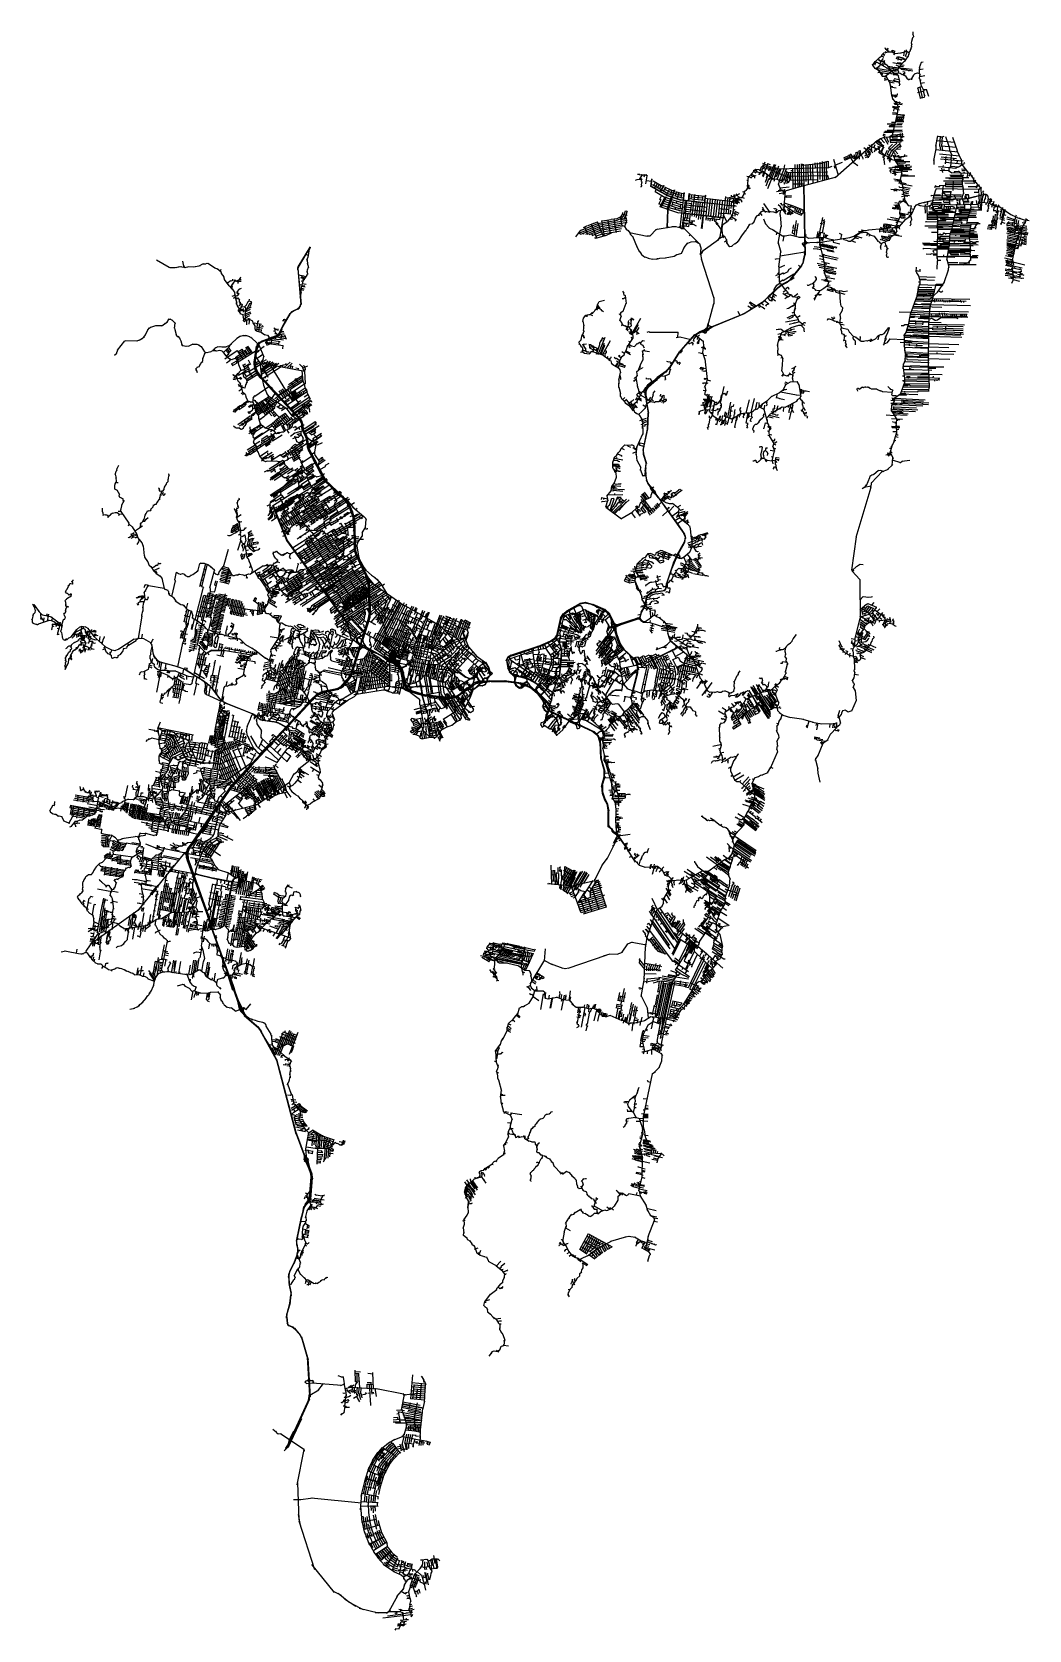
# Model space of a CAD drawing. Header units: inches. Extents: x 723419 to 759401, y 6910722 to 6968430.
import ezdxf

# ---------------------------------------------------------------- set-up
doc = ezdxf.new("R2010")
doc.units = ezdxf.units.IN
doc.header["$MEASUREMENT"] = 0

msp = doc.modelspace()

# ---------------------------------------------------------------- linework, layer by layer
for points in [[(755170.8856, 6968100.4996), (755205.203, 6968230.9146)], [(755201.7615, 6968222.7287), (755227.1337, 6968255.6354)], [(755207.7669, 6968333.6036), (755225.7937, 6968309.8127)], [(755207.9893, 6968329.6014), (755216.6696, 6968354.2815)], [(755212.6633, 6968348.5006), (755223.1237, 6968359.8401)], [(755222.235, 6968355.9043), (755223.7937, 6968429.5)], [(755222.9057, 6968314.779), (755226.4658, 6968251.6332)], [(754094.7159, 6967604.0654), (754159.0529, 6967674.086)], [(754129.2907, 6967649.0412), (754194.4595, 6967596.9108)], [(754151.1552, 6967671.3357), (754225.8211, 6967683.8959)], [(754200.8612, 6967868.4124), (754208.4992, 6967833.6975)], [(754207.4545, 6967837.578), (754220.3376, 6967811.2118)], [(754212.2247, 6967735.1784), (754236.172, 6967686.1319)], [(754213.0138, 6967680.8431), (754293.3249, 6967710.5777)], [(754218.8642, 6967812.1498), (754236.9187, 6967811.4721)], [(754229.528, 6967812.7196), (754254.1048, 6967805.5255)], [(754252.9293, 6967806.6662), (754260.7662, 6967775.7678)], [(754255.6262, 6967792.3863), (754268.2678, 6967823.6214)], [(754259.1856, 6967777.5804), (754296.5185, 6967769.2452)], [(754266.0764, 6967821.9375), (754297.3416, 6967817.3068)], [(754282.1494, 6967708.5706), (754467.2177, 6967710.51)], [(754292.308773, 6967767.47694), (754313.7635, 6967854.9614)], [(754292.9225, 6967771.4291), (754312.4509, 6967751.7481)], [(754307.997, 6967755.5131), (754341.5866, 6967735.5191)], [(754324.0011, 6967705.751), (754346.7157, 6967751.867)], [(754440.0393, 6967765.9481), (754469.6678, 6967759.0202)], [(754455.2125, 6967707.803), (754470.3342, 6967770.7885)], [(754459.5769, 6967712.0636), (754558.8278, 6967648.8526)], [(754464.5378, 6967753.7806), (754482.5793, 6967750.5189)], [(754468.5332, 6967770.1045), (754502.3223, 6967761.5393)], [(754498.0357, 6967763.4287), (754548.8451, 6967736.0956)], [(754530.4889, 6967664.6058), (754542.9461, 6967688.2837)], [(754535.2238, 6967607.4619), (754551.0768, 6967659.6627)], [(754540.9628, 6967680.8584), (754546.468776, 6967741.55256)], [(754542.8436, 6967737.7041), (754572.0939, 6967736.1925)], [(754550.6849, 6967649.7176), (754790.9097, 6967678.164)], [(754771.4006, 6967675.0608), (755000.9533, 6967740.5741)], [(754888.3771, 6967571.713), (754908.3395, 6967716.7702)], [(754910.5496, 6967763.7486), (754912.6984, 6967711.7389)], [(754942.1043, 6967550.4474), (755011.1164, 6967731.2157)], [(754985.1935, 6967734.08), (754985.1941, 6967778.5746)], [(754993.906, 6967741.4983), (755057.9926, 6967689.7604)], [(755049.5224, 6967550.8585), (755080.7766, 6967663.4598)], [(755053.1375, 6967701.078), (755073.5279, 6967630.9088)], [(755079.2635, 6967686.8143), (755107.0663, 6967739.5707)], [(755079.7531, 6967656.039), (755080.2498, 6967691.0679)], [(755103.4276, 6967734.4486), (755120.9593, 6967756.5893)], [(755119.3181, 6967752.7206), (755128.2497, 6967794.1933)], [(755126.2739, 6967787.6492), (755155.0523, 6967841.6793)], [(755153.2448, 6967836.3164), (755161.0188, 6967891.0075)], [(755156.7155, 6967925.7715), (755171.5347, 6967981.9562)], [(755156.9845, 6967933.2559), (755161.3493, 6967884.9578)], [(755159.5669, 6968014.5171), (755171.5282, 6967978.1308)], [(755160.1032, 6968008.6982), (755173.4488, 6968112.0223)], [(753740.7657, 6967265.1749), (753746.3013, 6967249.707)], [(753744.2253, 6967252.0402), (753764.8114, 6967241.3249)], [(753748.8245, 6967231.7447), (753788.6562, 6967262.3036)], [(753749.1433, 6967233.2151), (753841.9834, 6967113.2587)], [(753781.2525, 6967256.0121), (753852.2053, 6967367.9463)], [(753807.5203, 6967299.5583), (753827.4612, 6967280.5793)], [(753820.0381, 6967321.4077), (753855.3451, 6967269.5477)], [(753825.3373, 6967282.937), (753839.412, 6967258.1322)], [(753833.5481, 6967345.3976), (753927.2943, 6967327.5349)], [(753834.8506, 6967119.7556), (753924.738, 6967077.6897)], [(753837.6135, 6967259.33), (753855.4614, 6967251.1749)], [(753844.5908, 6967359.8367), (753901.3257, 6967398.9678)], [(753861.9148, 6967103.7853), (754023.0459, 6967221.5173)], [(753876.6547, 6967117.8743), (754406.1967, 6967035.3563)], [(753893.4843, 6967393.0535), (754014.9686, 6967516.8785)], [(753907.9044, 6967334.9815), (754358.7174, 6967080.6681)], [(753916.4683, 6967083.1319), (754036.4637, 6966941.2575)], [(753957.1611, 6967176.3721), (753999.0275, 6967144.9653)], [(753957.3435, 6967461.5228), (754010.7988, 6967412.2261)], [(753977.5146, 6967389.7934), (754004.3465, 6967423.3205)], [(753999.8814, 6967506.7612), (754075.3981, 6967549.8129)], [(754003.7944, 6967416.626), (754149.0844, 6967337.7901)], [(754005.2252, 6967276.2099), (754092.4073, 6967371.7945)], [(754014.4016, 6967213.9956), (754054.8355, 6967255.2256)], [(754026.0773, 6967336.0852), (754070.2336, 6967381.7542)], [(754064.9814, 6967380.4958), (754147.9548, 6967468.1448)], [(754067.6, 6967539.5624), (754102.4864, 6967616.2357)], [(754070.8406, 6967240.3846), (754109.4194, 6967287.5538)], [(754082.386, 6967579.5928), (754161.5692, 6967521.9791)], [(754084.9478, 6967258.9359), (754156.1863, 6967247.8624)], [(754101.6005, 6967361.2787), (754124.5124, 6967388.0735)], [(754108.049, 6967286.9397), (754127.6647, 6967280.7139)], [(754125.3986, 6967280.4309), (754131.6305, 6967289.0619)], [(754127.6895, 6967347.0899), (754159.9583, 6967381.0357)], [(754132.365, 6967344.7186), (754138.272, 6967351.5934)], [(754136.6485, 6967350.9797), (754149.021, 6967351.9001)], [(754143.8469, 6967603.1757), (754163.7783, 6967587.0667)], [(754145.2299, 6967340.6978), (754181.6637, 6967294.2849)], [(754145.7306, 6967349.3141), (754194.9494, 6967399.1359)], [(754151.2373, 6967594.2263), (754169.3773, 6967619.9555)], [(754154.511, 6967323.5169), (754196.9021, 6967365.1955)], [(754172.1794, 6967303.1389), (754199.856, 6967332.3415)], [(754178.0074, 6967297.5745), (754265.9357, 6967238.661)], [(754184.3391, 6967267.8457), (754210.4435, 6967263.3244)], [(754207.8675, 6967263.3249), (754227.0734, 6967265.42)], [(754256.1015, 6967246.9414), (754341.7823, 6967150.8183)], [(754257.0629, 6967105.7741), (754276.1728, 6967129.261)], [(754297.8076, 6967194.5103), (754466.8588, 6967166.7471)], [(754336.253, 6967159.8277), (754371.1938, 6967071.5487)], [(754342.4793, 6967131.5941), (754370.3282, 6967133.9286)], [(754347.2697, 6967090.8464), (754390.7301, 6967042.6408)], [(754358.3836, 6967074.2751), (754406.1664, 6967073.4325)], [(754362.8215, 6967134.5712), (754685.5312, 6967080.6863)], [(754401.6937, 6967074.0819), (754425.0633, 6967060.0362)], [(754462.6371, 6967169.1989), (754479.2035, 6967152.2923)], [(754474.5722, 6967155.3176), (754527.3005, 6967145.1734)], [(754486.3943, 6967321.1978), (754787.3574, 6967271.2017)], [(754496.6015, 6967093.2734), (754680.7754, 6967060.7512)], [(754529.2868, 6967605.4366), (754548.0358, 6967614.7851)], [(754532.8148, 6967162.7662), (754697.6274, 6967132.5747)], [(754542.5334, 6967634.1704), (754551.0043, 6967621.6567)], [(754551.0441, 6967141.7533), (754554.2509, 6967160.4396)], [(754597.4433, 6967238.4557), (754726.7939, 6967178.872)], [(754620.8541, 6967464.6187), (754659.2853, 6967538.5089)], [(754645.8291, 6967321.773), (754736.1542, 6967314.313)], [(754655.5496, 6967536.6429), (754718.452681, 6967533.20961)], [(754669.2685, 6967037.0194), (754706.0398, 6967171.474)], [(754673.9914, 6967414.3905), (754683.3592, 6967471.575)], [(754678.099, 6967454.2884), (754719.1925, 6967445.6129)], [(754680.2456, 6967462.4095), (754716.293535, 6967535.2278)], [(754692.8021, 6967140.8937), (754857.6399, 6967072.5323)], [(754699.3384, 6967160.9811), (754737.5892, 6967148.5198)], [(754699.5979, 6967156.3149), (754884.456, 6967354.6915)], [(754709.3291, 6967534.1962), (754839.6829, 6967500.2806)], [(754714.7651, 6967446.2792), (754763.1267, 6967443.9203)], [(754729.1029, 6967152.5765), (754753.8442, 6967138.2183)], [(754732.8375, 6967314.1286), (754771.111, 6967318.4493)], [(754735.3023, 6967198.9289), (754870.0342, 6967182.3482)], [(754750.2058, 6967139.3088), (755179.3925, 6967086.0003)], [(754756.6716, 6967445.1162), (754764.4088, 6967430.6387)], [(754760.7754, 6967444.4755), (754769.2821, 6967440.034)], [(754762.1527, 6967110.7441), (754852.0923, 6967102.2683)], [(754763.7673, 6967432.8557), (754764.4513, 6967424.528)], [(754768.076, 6967318.7987), (754816.1252, 6967308.2627)], [(754775.8499, 6967241.7194), (754893.77, 6967234.5384)], [(754779.1166, 6967273.1793), (754801.9739, 6967262.2728)], [(754784.8082, 6967082.8228), (754821.0705, 6967079.5798)], [(754788.9219, 6967395.1679), (754811.6816, 6967461.7845)], [(754809.9254, 6967460.8622), (754880.2754, 6967448.8759)], [(754811.6225, 6967310.216), (754830.8183, 6967293.2285)], [(754815.8408, 6967063.6786), (754822.3394, 6967090.9302)], [(754830.3146, 6967504.2067), (754913.8789, 6967448.6202)], [(754854.6307, 6967072.8058), (754919.7525, 6967075.4243)], [(754874.9336, 6967346.455), (754942.7226, 6967394.5738)], [(754875.7765, 6967450.238), (754908.7698, 6967433.3482)], [(754889.2449, 6967056.924), (754890.2955, 6967077.0751)], [(754903.0071, 6967076.1304), (754906.7889, 6967054.51)], [(754905.6341, 6967433.7568), (754927.6288, 6967450.861)], [(754906.2488, 6967451.3751), (754980.3228, 6967446.0784)], [(754914.8718, 6967076.7261), (754944.3606, 6967063.878)], [(754934.9147, 6967388.1593), (754983.4885, 6967457.9825)], [(754941.1183, 6967553.1836), (754964.1239, 6967540.4878)], [(754981.2357, 6967453.8262), (755007.7996, 6967511.1722)], [(754986.248877, 6967061.82453), (754991.6208, 6967073.427)], [(755000.5947, 6967500.0113), (755053.2461, 6967556.3488)], [(755444.3965, 6967143.2601), (755516.7944, 6967340.4107)], [(755444.5602, 6967154.1346), (755453.1728, 6967084.9862)], [(755447.7943, 6966919.3703), (755452.5909, 6967092.9581)], [(755449.2396, 6967076.437), (755586.9137, 6967099.7064)], [(755514.1706, 6967337.9057), (755586.2721, 6967354.571)], [(753941.4806, 6967045.6469), (754409.5124, 6966976.6031)], [(753944.6216, 6966963.1662), (754015.3583, 6966974.6885)], [(754004.8688, 6966974.2238), (754299.4145, 6966934.7021)], [(754030.417, 6966950.4488), (754103.6187, 6966829.5047)], [(754044.616, 6966921.0465), (754121.1074, 6966915.9805)], [(754070.4038, 6966878.6876), (754110.6226, 6966887.9714)], [(754100.0841, 6966831.4534), (754215.3961, 6966831.697)], [(754182.0367, 6966756.5986), (754274.0804, 6966782.1211)], [(754184.0296, 6966759.4949), (754222.0784, 6966694.6922)], [(754190.9336, 6966684.661), (754304.3576, 6966730.8188)], [(754211.6958, 6966831.2652), (754447.5032, 6967011.3444)], [(754228.8887, 6966850.9971), (754357.8474, 6966632.1382)], [(754281.7799, 6966938.0353), (754340.4029, 6966923.2743)], [(754317.922, 6966690.1957), (754733.2111, 6966610.5439)], [(754352.164, 6966644.9869), (754399.4712, 6966479.8739)], [(754354.3135, 6966626.8501), (754532.9774, 6966595.996)], [(754362.0195, 6966949.7307), (754424.7631, 6966927.443)], [(754383.7418, 6967048.6093), (754542.46, 6966946.5908)], [(754394.6783, 6966503.6537), (754441.5874, 6966137.0801)], [(754410.82, 6966930.229), (754607.0885, 6966901.935)], [(754419.0894, 6967062.2063), (754613.1186, 6967035.4764)], [(754435.8132, 6967013.3192), (754451.8489, 6967040.7127)], [(754447.6435, 6967038.3282), (754605.9359, 6967013.7843)], [(754493.4386, 6966700.2792), (754561.0644, 6966686.5338)], [(754501.1038, 6966899.171), (754624.7416, 6966879.42)], [(754528.3034, 6966948.6824), (754757.7977, 6966944.5498)], [(754539.7714, 6966743.7281), (754719.3813, 6966709.9321)], [(754555.7007, 6966670.5754), (754732.2611, 6966633.9923)], [(754556.5169, 6966667.7798), (754560.1317, 6966688.281)], [(754618.8481, 6966879.2481), (754644.5801, 6966891.1609)], [(754623.4386, 6966948.4247), (754635.0461, 6966898.3656)], [(754633.5865, 6966900.8442), (754686.0017, 6966838.1074)], [(754668.4076, 6967044.8571), (754688.3456, 6966987.0261)], [(754684.4219, 6966842.1356), (754731.7145, 6966641.1134)], [(754684.4857, 6966998.9434), (754686.2001, 6966942.3976)], [(754725.8388, 6966481.6206), (754733.0416, 6966539.3416)], [(754726.4388, 6966563.4592), (754733.0415, 6966532.1464)], [(754726.9111, 6966560.0768), (754730.9587, 6966650.5934)], [(754749.8666, 6966946.1812), (754819.7464, 6966895.2751)], [(754809.2495, 6966901.8004), (754934.7474, 6966846.5684)], [(754852.5341, 6966995.8363), (754907.0288, 6966989.0083)], [(754859.3787, 6966926.4876), (754879.488, 6966931.0984)], [(754875.2025, 6966931.5924), (754902.7289, 6966919.736)], [(754879.0704, 6966869.4117), (754896.0231, 6966896.9789)], [(754894.0443, 6966907.2882), (754908.2101, 6966933.5376)], [(754894.7856, 6966893.7647), (754896.1469, 6966911.4424)], [(754904.5416, 6966990.9321), (754907.9578, 6966931.0995)], [(754906.1592, 6966934.8727), (754936.0147, 6966935.4116)], [(754925.4534, 6966854.5516), (755009.5603, 6966736.3219)], [(754940.2062, 6967064.7756), (754988.2078, 6967064.2025)], [(754979.9772, 6967065.0971), (755075.4884, 6967043.0737)], [(754998.8065, 6966742.6379), (755094.5856, 6966723.1802)], [(755047.5598, 6967034.3796), (755058.9812, 6967019.6842)], [(755048.598, 6967030.2303), (755049.8098, 6967053.0514)], [(755048.6065, 6966683.7563), (755074.4619, 6966728.6468)], [(755062.4824, 6967045.2225), (755206.4312, 6967027.9687)], [(755082.422, 6966724.5155), (755182.054, 6966749.253)], [(755176.5816, 6966705.5537), (755179.0535, 6966750.4803)], [(755177.6866, 6966745.932), (755240.9815, 6966874.2893)], [(755234.1734, 6966864.3655), (755276.3243, 6966916.4157)], [(755267.8011, 6966912.1137), (755375.0454, 6966950.7396)], [(755363.5807, 6966951.3697), (755450.694096, 6966923.726448)], [(755438.9239, 6966952.1369), (755467.3, 6966865.5953)], [(755445.8609, 6966751.2697), (755514.189, 6966475.0774)], [(755447.2422, 6966736.5148), (755463.8798, 6966884.1644)], [(755453.0183, 6966695.9244), (755513.3228, 6966705.1007)], [(755454.9949, 6966826.4719), (755639.0281, 6966857.8534)], [(755481.8187, 6966578.1428), (755634.8313, 6966602.7979)], [(755505.4943, 6966494.2902), (755577.7075, 6966349.6576)], [(754396.3823, 6966473.3907), (754482.7135, 6966455.5635)], [(754398.425, 6966447.7964), (754604.212, 6966411.8464)], [(754434.3382, 6966172.0175), (754575.9131, 6966149.2223)], [(754439.3301, 6966148.844), (754489.6924, 6965987.1031)], [(754442.4848, 6966122.5654), (754483.5943, 6966120.9457)], [(754472.5933, 6966121.9869), (754554.9622, 6966109.605)], [(754484.5625, 6965996.6994), (754661.0843, 6965787.2667)], [(754548.672, 6966111.1802), (754575.7418, 6966072.3775)], [(754553.7479, 6965911.3035), (754574.0212, 6965924.8472)], [(754566.1879, 6966153.3329), (754619.4886, 6966120.8223)], [(754569.1508, 6966072.1423), (754644.4777, 6966117.2942)], [(754569.9169, 6965924.2259), (754641.5568, 6965920.6223)], [(754582.4789, 6965921.9893), (754598.7721, 6965940.2547)], [(754614.1425, 6966120.9903), (754638.8295, 6966134.2559)], [(754636.9697, 6966130.1679), (754642.9552, 6966171.2729)], [(754638.0957, 6966192.6374), (754650.4391, 6966199.1769)], [(754639.9659, 6966196.5611), (754642.9578, 6966162.9298)], [(754719.3712, 6965915.7771), (754721.298, 6965877.4991)], [(755375.9772, 6966243.4064), (755619.8223, 6966307.3382)], [(755384.501, 6966380.156), (755416.1642, 6966432.7059)], [(755384.8949, 6966388.4748), (755466.954, 6966038.5383)], [(755409.3549, 6966427.774), (755527.914, 6966457.0828)], [(755455.4854, 6966441.8497), (755548.5379, 6966057.8226)], [(755461.1753, 6966045.1525), (755499.1961, 6966033.7963)], [(755492.1407, 6966033.0131), (755515.2671, 6966058.4665)], [(755504.2921, 6966055.3338), (755624.6266, 6966069.8221)], [(755571.2173, 6966353.9876), (755697.6075, 6966350.3153)], [(755576.331, 6966294.0097), (755623.8309, 6966131.5425)], [(755616.4715, 6966064.4391), (755647.0457, 6966110.255)], [(755616.8546, 6966304.3734), (755631.3973, 6966354.4803)], [(755617.2563, 6966142.7571), (755646.2615, 6966106.3391)], [(755685.806, 6966369.4161), (755775.3627, 6966115.4963)], [(754469.3819, 6965709.7824), (754621.0807, 6965691.7955)], [(754469.9567, 6965470.3986), (754908.2875, 6965435.1245)], [(754474.5606, 6964703.6043), (754657.0484, 6965478.7145)], [(754478.9092, 6965523.8768), (754613.6665, 6965512.1099)], [(754479.9396, 6965744.6577), (754541.8422, 6965733.1405)], [(754522.3871, 6965859.9587), (754610.4349, 6965850.5942)], [(754522.8081, 6965563.5866), (754538.1222, 6965665.0378)], [(754535.102, 6965663.1098), (754679.8618, 6965643.8012)], [(754537.8703, 6965733.1405), (754544.1671, 6965741.2701)], [(754540.2923, 6965740.012), (754677.7005, 6965725.1863)], [(754547.2195, 6965824.4553), (754669.464, 6965810.1531)], [(754562.5159, 6965899.6012), (754726.561272, 6965879.40153)], [(754608.2245, 6965457.1296), (754612.7223, 6965513.5779)], [(754612.3357, 6965841.7476), (754741.6171, 6965826.6816)], [(754617.3895, 6965690.2032), (754628.2117, 6965711.9095)], [(754620.1147, 6965352.2721), (754900.2278, 6965342.1081)], [(754624.5574, 6965710.3233), (754679.1694, 6965706.2164)], [(754633.2015, 6965401.8249), (754854.9845, 6965388.6609)], [(754654.0361, 6965462.406), (754680.8972, 6965691.9556)], [(754658.622, 6965791.9715), (754683.7697, 6965668.586)], [(754663.1689, 6965742.7519), (754738.1952, 6965736.4821)], [(754666.5998, 6965293.9285), (754668.3844, 6965353.7539)], [(754671.5235, 6965629.2643), (754723.5396, 6965622.1389)], [(754718.6685, 6965888.406), (754764.5069, 6965887.353)], [(754720.7691, 6965883.0083), (754742.3188, 6965821.1392)], [(754732.6581, 6965291.6185), (754734.1877, 6965351.1893)], [(754739.1252, 6965822.9625), (754826.2692, 6965804.8816)], [(754798.7029, 6965288.8307), (754800.2326, 6965348.4016)], [(754808.3579, 6965807.1534), (754826.4564, 6965852.8865)], [(754861.6095, 6965406.8476), (754901.8124, 6965405.486)], [(754863.8807, 6965403.8977), (754865.9256, 6965441.7927)], [(754866.2739, 6965284.8159), (754868.8234, 6965386.6465)], [(754891.3641, 6965401.6284), (754906.3557, 6965438.3888)], [(754162.9523, 6964808.7655), (754503.1912, 6964816.4025)], [(754197.8133, 6964845.3106), (754514.7202, 6964859.7739)], [(754278.5532, 6964888.3561), (754319.964, 6964884.8795)], [(754279.4499, 6965111.5367), (754337.7226, 6965115.9286)], [(754302.5644, 6964882.446), (754308.2484, 6964897.9745)], [(754312.7721, 6964884.8795), (754522.2736, 6964892.5276)], [(754328.8936, 6965115.8411), (754576.8287, 6965116.7118)], [(754360.5386, 6965001.6327), (754818.7272, 6965011.0486)], [(754362.2417, 6965000.4984), (754383.1053, 6965050.5496)], [(754380.0258, 6965047.4677), (754559.0744, 6965051.592)], [(754427.806, 6965069.1823), (754563.3737, 6965071.3631)], [(754433.758, 6965171.6833), (754587.3819, 6965170.3482)], [(754496.452, 6964816.2005), (754530.9895, 6964817.3518)], [(754512.3725, 6964873.279), (754827.391, 6964885.951)], [(754514.9785, 6964886.2749), (754826.9521, 6964897.6926)], [(754525.7391, 6964815.4445), (754542.5644, 6964829.273)], [(754535.4047, 6964826.6504), (754839.3544, 6964838.7971)], [(754558.756, 6965078.4627), (754809.6951, 6965086.8632)], [(754583.3042, 6965197.3181), (754882.3453, 6965193.6202)], [(754595.7508, 6965246.718), (754869.2273, 6965238.9878)], [(754607.5589, 6965280.4384), (754638.179, 6965279.7862)], [(754632.2259, 6965280.0702), (754718.7597, 6965271.6087)], [(754640.4963, 6965078.4624), (754649.9154, 6965120.4692)], [(754647.23, 6965116.5037), (754829.5478, 6965119.5275)], [(754715.3167, 6965271.7615), (754740.6092, 6965275.2942)], [(754730.8744, 6965305.111), (754755.5924, 6965304.8563)], [(754736.633, 6965275.7551), (754750.8549, 6965271.6845)], [(754745.6274, 6965272.5294), (754788.0634, 6965274.2188)], [(754754.3946, 6964767.2576), (754755.9712, 6964663.0187)], [(754783.3513, 6965275.0037), (754804.8769, 6965269.397)], [(754796.9127, 6965084.5108), (754800.2771, 6965122.1489)], [(754802.4167, 6965269.3202), (754828.7856, 6965278.9204)], [(754817.5075, 6964769.6106), (754820.0431, 6964647.7557)], [(754824.9418, 6965278.1524), (754859.8439, 6965279.9955)], [(752406.357, 6963172.248), (753938.060948, 6964517.71414)], [(753437.9955, 6964251.7507), (753553.9618, 6964173.9999)], [(753561.9954, 6964192.195), (753639.6901, 6964114.0003)], [(753564.1943, 6964218.2388), (753579.7044, 6964196.8762)], [(753564.9486, 6964213.5009), (753596.7231, 6964276.8361)], [(753608.5907, 6964350.6499), (753697.9436, 6964301.7026)], [(753608.8349, 6964231.76), (753640.8659, 6964194.079)], [(753636.5067, 6964197.4873), (753659.0611, 6964191.0492)], [(753653.1856, 6964195.783), (753677.0664, 6964162.4571)], [(753682.7688, 6964299.4546), (753999.3222, 6964172.8529)], [(753689.7951, 6964170.635), (753741.8297, 6964283.8388)], [(753698.029, 6964193.5472), (753723.0415, 6964188.1606)], [(753700.9975, 6964376.381), (753734.4107, 6964333.6227)], [(753796.1214, 6964248.0759), (753847.5282, 6964360.5417)], [(753823.5965, 6964101.2926), (753869.0682, 6964232.4074)], [(753872.9295, 6964463.8701), (753937.0023, 6964391.2757)], [(753902.0079, 6964149.9716), (753907.8583, 6964216.2636)], [(753914.509, 6964501.9326), (754158.8005, 6964321.712)], [(753919.804662, 6964504.06161), (754036.591979, 6964577.64239)], [(753928.5146, 6964398.3875), (754174.172, 6964260.916)], [(753937.0461, 6964303.0529), (753978.4165, 6964285.5525)], [(753939.4654, 6964193.497), (753976.7395, 6964288.3451)], [(753972.416, 6964540.4733), (753998.9069, 6964512.8813)], [(753980.6436, 6964171.1651), (753994.707912, 6964219.13588)], [(753985.379, 6964490.6389), (754072.4612, 6964423.0666)], [(753986.87623, 6964199.23918), (754043.6027, 6964298.9951)], [(753988.1972, 6964486.134), (753998.3432, 6964519.3569)], [(754020.7325, 6964569.5491), (754191.4216, 6964634.0813)], [(754037.121146, 6964581.34656), (754182.7041, 6964429.6548)], [(754059.9028, 6964091.208), (754124.9123, 6964244.3254)], [(754078.4565, 6964076.6101), (754152.0093, 6964254.1385)], [(754141.2751, 6964698.2801), (754204.8993, 6964626.1813)], [(754141.2764, 6964696.2447), (754181.3913, 6964753.1712)], [(754163.5512, 6964730.6193), (754222.5175, 6964719.9983)], [(754163.7895, 6964625.3989), (754311.4623, 6964374.9333)], [(754178.515, 6964631.0983), (754371.51502, 6964644.63634)], [(754245.5021, 6964638.6081), (754333.0556, 6964444.5357)], [(754285.1727, 6964003.8026), (754379.8407, 6964192.14)], [(754340.714, 6964212.6528), (754532.5923, 6964112.0572)], [(754343.5888, 6964204.11), (754370.6806, 6964286.2705)], [(754358.881141, 6964639.95652), (754484.6817, 6964722.4905)], [(754362.9404, 6964275.3157), (754478.1274, 6964377.8686)], [(754371.8822, 6964652.1962), (754397.9336, 6964434.3934)], [(754375.2879, 6964188.2102), (754630.1525, 6964408.1994)], [(754381.6337, 6964550.6698), (754834.2641, 6964555.7362)], [(754386.9904, 6964507.0161), (754858.7338, 6964510.2793)], [(754394.1417, 6964438.1818), (754613.1703, 6964444.3887)], [(754408.4944, 6964676.4675), (754415.7334, 6964614.0369)], [(754419.7153, 6964682.755), (754441.431306, 6964659.00655)], [(754427.1043, 6964667.7276), (754677.6085, 6964671.0001)], [(754446.282, 6964149.5938), (754749.19, 6964410.9128)], [(754468.247311, 6964718.01247), (754594.2878, 6964721.5072)], [(754470.7581, 6964601.0011), (754656.6527, 6964600.6134)], [(754471.9209, 6964671.805), (754473.4687, 6964579.3343)], [(754520.1857, 6964112.4262), (754763.1619, 6964326.9832)], [(754586.5552, 6964723.0188), (754604.0372, 6964709.5839)], [(754596.809, 6964712.2709), (754652.4491, 6964714.7897)], [(754603.8431, 6964442.2589), (754641.9517, 6964456.6355)], [(754631.9699, 6964454.7788), (754773.9501, 6964457.51)], [(754640.3112, 6964223.2019), (754667.7456, 6964197.902)], [(754646.9019, 6964712.7745), (754661.1901, 6964726.2092)], [(754653.735, 6964645.2245), (754661.8885, 6964674.4517)], [(754655.7592, 6964724.0246), (754716.6101, 6964725.8717)], [(754657.7966, 6964201.5162), (754762.7118, 6964205.7324)], [(754669.7546, 6964672.0757), (754762.6926, 6964649.2832)], [(754703.8937, 6964279.2447), (754775.3, 6964282.5624)], [(754709.3568, 6964384.577), (754765.363779, 6964319.53812)], [(754712.2395, 6964727.383), (754728.0407, 6964714.9559)], [(754722.9978, 6964716.6352), (754853.3403, 6964721.5924)], [(754759.1882, 6964649.6236), (754894.2079, 6964652.0693)], [(754760.1181, 6964327.3557), (754774.114, 6964278.7704)], [(754766.2166, 6964651.9676), (754771.4639, 6964577.9561)], [(754766.8053, 6964635.1193), (754840.5745, 6964636.2363)], [(754770.9289, 6964587.3068), (754771.8129, 6964454.0803)], [(755962.8644, 6963785.4849), (756046.4401, 6964208.8445)], [(756032.9518, 6964355.0196), (756042.056, 6964180.723)], [(756033.6457, 6964300.3118), (756113.1899, 6964677.7587)], [(756033.9202, 6964186.1991), (756827.1702, 6964105.7678)], [(756070.4527, 6964510.7284), (756701.7139, 6964450.0507)], [(756104.1606, 6964672.1858), (756290.5808, 6964639.9033)], [(756177.2072, 6964319.7782), (756207.8921, 6964161.9238)], [(756178.2716, 6964303.6978), (756208.4113, 6964662.2787)], [(756242.0439, 6964321.766), (756773.8875, 6964273.018)], [(756247.6071, 6964634.6387), (756337.3959, 6964661.9217)], [(756248.8831, 6964306.8841), (756277.6898, 6964155.214)], [(756250.2353, 6964289.2886), (756274.8386, 6964651.4917)], [(756391.1979, 6964650.9753), (756522.2548, 6964273.7154)], [(756513.7925, 6964302.8181), (756526.5494, 6964127.545)], [(756635.1843, 6964635.0568), (756802.0048, 6964143.5805)], [(749771.2818, 6963451.4033), (749879.7408, 6963739.1121)], [(749774.022418, 6963633.35475), (749941.661626, 6963567.92184)], [(749780.6049, 6963691.2037), (749963.489795, 6963624.14591)], [(749849.718734, 6963355.59329), (749981.508216, 6963696.13022)], [(749934.7163, 6963612.23964), (750287.862995, 6963489.4165)], [(749963.555941, 6963674.24046), (750056.1442, 6963639.7072)], [(750026.262316, 6963220.21455), (750214.8509, 6963660.9582)], [(750066.743647, 6963184.49573), (750264.0122, 6963647.198)], [(750565.042373, 6963482.86805), (750592.2644, 6963633.3665)], [(750948.3048, 6963643.7477), (750964.090653, 6962789.18729)], [(751039.7399, 6963647.7007), (751055.652553, 6962812.67388)], [(751108.2198, 6963649.5839), (751119.807991, 6962831.19805)], [(751176.5983, 6963662.6558), (751188.021492, 6962848.06189)], [(751214.1412, 6963618.2815), (751937.3497, 6963694.6661)], [(751216.379715, 6963614.86937), (751218.1983, 6963662.9715)], [(751242.6822, 6963629.3575), (751247.3232, 6963620.8544)], [(751250.907909, 6963644.63506), (751264.5994, 6963644.8173)], [(751253.6568, 6963657.2002), (751271.977603, 6962893.75929)], [(751340.777909, 6963637.55224), (751351.262844, 6963031.12097)], [(751420.820191, 6963647.16927), (751436.694123, 6962910.98272)], [(751506.0454, 6963654.2891), (751515.112653, 6963083.43654)], [(751586.954799, 6963665.69046), (751604.99947, 6962959.14852)], [(751671.2428, 6963708.2056), (751681.7791, 6963511.4473)], [(751757.8824, 6963709.0969), (751772.347136, 6963006.77695)], [(751846.0993, 6963726.3169), (751857.0472, 6963101.0936)], [(751923.676979, 6963708.66723), (752155.518588, 6963764.8913)], [(751932.0228, 6963748.0706), (751945.000978, 6963053.83602)], [(752006.660005, 6963736.78465), (752018.569887, 6963072.38713)], [(752079.450728, 6963755.63086), (752087.839163, 6963092.50349)], [(752146.919613, 6963768.1986), (752152.54202, 6963516.5132)], [(752346.4091, 6963835.8671), (752513.1269, 6963255.7425)], [(752398.7035, 6963623.4048), (752664.1762, 6963732.9)], [(752713.9869, 6963882.2129), (752926.3536, 6963978.12)], [(752727.95, 6963832.8056), (752949.626, 6963933.3628)], [(752754.7132, 6963797.9298), (752974.6439, 6963894.9995)], [(752903.663, 6964006.6018), (753055.515, 6963733.4087)], [(752947.9466, 6964023.0865), (753028.0626, 6963884.683)], [(752965.2462, 6963986.1684), (753010.9805, 6964005.1778)], [(752996.9746, 6963934.0603), (753052.7236, 6963957.0718)], [(753020.3848, 6963891.0196), (753136.2424, 6963840.9065)], [(753035.2565, 6963729.2834), (753109.8947, 6963696.2515)], [(753043.4148, 6963957.3794), (753084.4749, 6963929.0315)], [(753076.4329, 6964003.4773), (753140.0687, 6963896.5759)], [(753076.8231, 6963937.6222), (753145.5893, 6963814.5598)], [(753096.473, 6963702.4654), (753229.0916, 6963610.2422)], [(753132.998, 6963911.1748), (753165.9941, 6963833.9421)], [(753139.6243, 6964075.6429), (753184.874, 6963850.0673)], [(753139.8877, 6964064.4415), (753201.3694, 6964088.6525)], [(753196.1907, 6964099.6804), (753235.3128, 6963892.9421)], [(753242.0239, 6964141.1817), (753290.0835, 6963943.3717)], [(753247.8227, 6963916.6825), (753270.5939, 6963885.8081)], [(753267.8832, 6963894.294), (753277.0993, 6963835.0732)], [(753297.9752, 6964155.8711), (753337.256, 6963983.7158)], [(753339.5455, 6963994.2513), (753394.3547, 6963901.7121)], [(753391.0893, 6963910.2761), (753405.7835, 6963840.9492)], [(753473.9769, 6963959.4462), (753551.133, 6963994.9375)], [(753487.0672, 6964128.4542), (753594.4367, 6963888.0942)], [(753488.3253, 6964029.8128), (753526.3758, 6964046.5686)], [(753499.354, 6963898.4649), (753578.7175, 6963934.1977)], [(753529.4901, 6964163.6326), (753554.045, 6964119.9663)], [(753547.183, 6964126.5362), (753579.596, 6964114.0249)], [(753558.9299, 6964076.363), (753588.7455, 6964098.0258)], [(753568.0549, 6964121.6298), (753671.2144, 6963978.9583)], [(753579.2258, 6963915.6581), (753647.5151, 6963956.7664)], [(753590.1761, 6964029.2088), (753646.4068, 6963951.1982)], [(753609.8263, 6963996.376), (753643.9586, 6964021.3981)], [(753632.921671, 6964123.08996), (753685.8289, 6964040.2819)], [(753689.8069, 6964175.0183), (753702.1003, 6964133.2591)], [(753690.6315, 6964167.3715), (753707.6803, 6964157.4591)], [(753698.3007, 6964140.8517), (753759.3351, 6964059.4758)], [(753703.4878, 6964160.6702), (753742.7559, 6964120.6019)], [(753985.784822, 6964084.49246), (754001.977354, 6964056.07616)], [(753986.1672, 6964076.2089), (754029.9343, 6964143.4566)], [(753991.658583, 6964064.80742), (754194.5167, 6963954.5753)], [(753991.8645, 6964177.0701), (754160.643, 6963999.0319)], [(754040.0546, 6964034.8233), (754077.1499, 6964093.7522)], [(754110.4072, 6963927.7665), (754165.8944, 6963897.3761)], [(754129.566, 6963987.205), (754150.4864, 6964018.6506)], [(754153.2644, 6964004.804), (754376.0237, 6963896.4153)], [(754153.5043, 6963902.5492), (754210.1194, 6963983.0266)], [(754163.923, 6963901.3156), (754174.3438, 6963856.5744)], [(754166.9269, 6963825.8658), (754173.8555, 6963862.5495)], [(754167.4798, 6963833.1669), (754173.1856, 6963698.4931)], [(754172.3283, 6963706.2263), (754180.9052, 6963659.7847)], [(754178.7556, 6963667.4304), (754187.8392, 6963642.2048)], [(754194.9644, 6963977.2168), (754293.6374, 6964162.906)], [(754282.3626, 6964013.3328), (754437.6949, 6963933.5972)], [(754299.6476, 6963863.631), (754325.0446, 6963929.2792)], [(754308.4703, 6963834.9505), (754344.5745, 6963917.4534)], [(754327.9423, 6963914.8651), (754451.8431, 6964154.3914)], [(754350.1799, 6963779.0159), (754401.9108, 6963874.5323)], [(754350.7839, 6963782.5221), (754386.4103, 6963752.3587)], [(754355.549, 6963839.0591), (754382.282, 6963890.8591)], [(754364.7539, 6963904.0488), (754456.3092, 6963817.8019)], [(754380.3809, 6963756.0355), (754427.6835, 6963846.1226)], [(754381.1767, 6963725.8152), (754385.0016, 6963756.3805)], [(754426.9612, 6963930.5005), (754524.5454, 6964116.276)], [(754448.6539, 6963820.6227), (754553.1789, 6963804.1851)], [(754495.3492, 6963979.7519), (754500.1759, 6963931.3748)], [(754497.1587, 6963936.3482), (754551.7673, 6963923.2364)], [(754506.6985, 6964090.5477), (754573.1311, 6964025.5967)], [(754522.1227, 6963952.208), (754525.3399, 6963926.762)], [(754536.2782, 6963930.9409), (754541.8851, 6963801.1966)], [(754537.3843, 6963823.4194), (754624.165, 6963841.8)], [(754544.6935, 6963923.7904), (754795.8105, 6963932.0489)], [(754545.1163, 6963807.1953), (754766.027, 6963486.2665)], [(754555.56, 6963787.0219), (754596.6882, 6963795.45)], [(754555.991, 6964149.2076), (754670.7599, 6964031.566)], [(754557.4123, 6964003.458), (754565.2883, 6963921.9405)], [(754581.6254, 6963749.4215), (755096.3495, 6963757.4546)], [(754583.5586, 6964004.4793), (754593.6206, 6963923.4828)], [(754585.1692, 6963794.5979), (754881.9901, 6963798.5074)], [(754614.7213, 6963841.179), (754782.4564, 6963840.5656)], [(754627.7298, 6963682.6378), (754676.214, 6963703.1088)], [(754656.5161, 6963965.3636), (754658.794, 6963926.0984)], [(754660.1429, 6963632.2652), (754712.2557, 6963634.3377)], [(754669.4466, 6963703.0129), (754721.9618, 6963695.1822)], [(754685.2121, 6963602.2318), (754739.7713, 6963608.3029)], [(754692.4299, 6963984.5178), (754699.0747, 6963926.8527)], [(754696.5617, 6963930.4513), (754701.5845, 6963890.6067)], [(754699.7578, 6963892.5838), (754802.8145, 6963899.4269)], [(754708.5269, 6963634.4616), (754720.2431, 6963631.1695)], [(754713.5285, 6963695.6011), (754929.163, 6963698.6382)], [(754715.2394, 6963631.7792), (754869.8862, 6963631.3188)], [(754739.1276, 6963608.9279), (754741.2402, 6963594.4351)], [(754778.6682, 6963931.2143), (754853.9916, 6963937.78)], [(754844.631, 6963937.9594), (754882.3358, 6963933.7258)], [(754878.617, 6963933.7259), (754904.2149, 6963939.4278)], [(754901.7072, 6963937.9592), (754913.8143, 6963958.0028)], [(754903.0699, 6963942.2152), (754937.086, 6963957.6707)], [(754913.1357, 6963954.3451), (754914.0018, 6964004.7341)], [(754924.1785, 6963623.1633), (754968.0946, 6963623.1631)], [(754924.2283, 6963695.4914), (754940.3955, 6963713.5629)], [(754932.5197, 6963956.4833), (755004.5952, 6963959.6052)], [(754965.9123, 6963628.3504), (755103.1356, 6963630.8418)], [(754966.7031, 6963628.7755), (754970.6534, 6963548.1669)], [(755964.5706, 6963817.009), (755971.3909, 6963640.6444)], [(756174.7663, 6964025.8317), (756896.8728, 6963958.5526)], [(756209.3124, 6963847.8952), (756983.7712, 6963774.8151)], [(756233.4859, 6963914.6708), (756785.5142, 6963863.24)], [(756301.3084, 6963553.6222), (756308.9456, 6963608.1994)], [(756381.3666, 6963670.0591), (756406.8579, 6963934.2738)], [(756381.5489, 6963722.3998), (756979.4453, 6963665.5098)], [(756544.7415, 6964137.7961), (756609.7908, 6963979.2279)], [(756581.5222, 6963578.5723), (756606.4365, 6963814.2705)], [(756595.2657, 6963806.8165), (756607.5502, 6963990.7755)], [(756685.5451, 6963798.4822), (756691.8194, 6963877.2309)], [(756798.048, 6964153.1991), (756957.118, 6963816.0638)], [(756812.8338, 6963676.9733), (756820.0898, 6963793.3877)], [(756891.7922, 6963575.4), (756987.3889, 6963652.5369)], [(756952.8902, 6963833.4051), (756978.2915, 6963635.0379)], [(756975.88, 6963773.5394), (757029.5888, 6963793.7043)], [(756976.0302, 6963645.6908), (757213.3199, 6963328.6576)], [(756987.2744, 6963625.5884), (757067.6476, 6963679.1179)], [(757050.175, 6963716.512), (757067.5235, 6963676.3393)], [(745195.7837, 6963078.1354), (745255.8074, 6963104.8911)], [(745250.9884, 6963103.7438), (745352.5662, 6963109.5096)], [(745275.3127, 6963295.7964), (745327.1981, 6963299.6922)], [(745323.8626, 6963301.4615), (745356.0022, 6963265.7984)], [(745346.9978, 6963107.4434), (745434.461, 6963252.269)], [(745352.9467, 6963266.6834), (745412.2829, 6963277.1812)], [(745365.0041, 6963140.9649), (745368.4288, 6963089.4534)], [(745381.0311, 6963165.1765), (745414.2641, 6963130.2257)], [(745405.3753, 6963277.0289), (745487.1166, 6963265.2952)], [(745413.1996, 6963131.6862), (745426.5258, 6963104.051)], [(745418.4916, 6963037.0877), (745425.233, 6962989.5)], [(745418.6557, 6963034.215), (745420.0228, 6963092.19)], [(745419.6736, 6963089.6805), (745426.5208, 6963105.0865)], [(745432.6766, 6963249.985), (745487.4245, 6963267.3638)], [(745484.0584, 6963298.0289), (745495.0795, 6963265.5373)], [(745484.7467, 6963266.8184), (745578.8569, 6963275.5174)], [(745510.3948, 6963199.8285), (745527.5581, 6963237.3089)], [(745516.3544, 6963270.8859), (745527.4743, 6963234.0882)], [(745571.2912, 6963276.3735), (745600.3838, 6963240.671)], [(745571.815214, 6962947.1796), (745623.144484, 6963239.80935)], [(745589.569552, 6963066.53389), (745794.268652, 6963047.42149)], [(745595.8511, 6963243.5145), (745631.6118, 6963230.3029)], [(745747.049106, 6962853.67567), (745789.911692, 6963119.97932)], [(745760.339343, 6962858.2815), (745802.057661, 6963118.37629)], [(745783.958555, 6963116.80432), (745806.1836, 6963111.24806)], [(745831.980526, 6963055.68544), (746125.2057, 6962888.9214)], [(749214.204, 6963078.2862), (749266.3029, 6963066.4406)], [(749215.8586, 6963217.6872), (749298.257, 6963209.2134)], [(749240.6681, 6962854.2937), (749280.5608, 6963193.3624)], [(749279.1604, 6963190.8537), (749455.563, 6963375.7779)], [(749286.1163, 6963198.8689), (749336.7048, 6963189.5655)], [(749334.9482, 6963190.5309), (749347.0684, 6963175.8739)], [(749345.8557, 6963176.8743), (749391.9232, 6963168.0303)], [(749373.8704, 6963291.4208), (749391.1724, 6963246.864)], [(749390.1751, 6963250.7015), (749394.9439, 6963220.7752)], [(749394.0566, 6963222.1053), (749409.141, 6963210.2456)], [(749400.7137, 6963298.7772), (749406.9252, 6963315.4028)], [(749400.7138, 6963301.4373), (749406.5917, 6963275.1687)], [(749402.9322, 6963321.6098), (749407.2579, 6963313.4077)], [(749404.9157, 6963276.8506), (749499.5909, 6963235.7548)], [(749407.8099, 6963210.5781), (749427.7749, 6963215.2333)], [(749427.0096, 6963214.6376), (749437.518, 6963237.9236)], [(749437.2254, 6963237.7802), (749447.0371, 6963236.0588)], [(749446.097, 6963236.5977), (749448.062, 6963217.2936)], [(749447.5478, 6963217.9054), (749486.2787, 6963206.7921)], [(749452.8149, 6963369.9698), (749464.8848, 6963435.172)], [(749459.1527, 6963406.866), (749517.5115, 6963365.8665)], [(749459.2899, 6963431.6216), (749544.9545, 6963479.0908)], [(749472.0902, 6963441.4852), (749554.7345, 6963422.0165)], [(749485.5773, 6963207.3361), (749498.3901, 6963180.2433)], [(749495.9986, 6963235.6855), (749511.7269, 6963251.4134)], [(749497.5496, 6963181.2447), (749506.4838, 6963171.4805)], [(749502.931, 6963155.5089), (749506.3263, 6963172.016)], [(749509.7042, 6963251.301), (749543.6436, 6963239.8459)], [(749514.514, 6963362.0545), (749553.1828, 6963386.5093)], [(749516.2953, 6963367.1791), (749545.2529, 6963326.244)], [(749518.2323, 6963467.1013), (749546.9417, 6963422.6314)], [(749542.1357, 6963478.6375), (749651.7336, 6963462.2136)], [(749550.0274, 6963424.6549), (749591.6564, 6963370.9631)], [(749588.0897, 6963372.6862), (749679.216, 6963354.2904)], [(749646.4503, 6963463.9912), (749690.7972, 6963427.3709)], [(749650.6913, 6963285.6489), (749659.6894, 6963305.4009)], [(749657.6243, 6963302.7477), (749670.6006, 6963315.7237)], [(749669.2886, 6963314.1129), (749683.4957, 6963357.6285)], [(749676.9106, 6963354.3863), (749805.7224, 6963401.1705)], [(749679.6072, 6963299.8618), (749696.7179, 6963309.2955)], [(749687.0118, 6963428.5761), (749791.3018, 6963410.8337)], [(749691.6191, 6963297.1319), (749717.0749, 6963370.6151)], [(749702.8941, 6963422.1872), (749763.067519, 6963584.45833)], [(749753.807084, 6963580.48957), (749872.3371, 6963535.3948)], [(749764.0571, 6963332.3481), (749780.3476, 6963393.0925)], [(749783.242038, 6963513.35142), (749863.0078, 6963484.4612)], [(749788.0468, 6963412.0622), (750062.422111, 6963204.91278)], [(749788.942, 6963232.8463), (749847.403625, 6963377.42146)], [(749809.3117, 6963197.0503), (749871.546902, 6963356.58548)], [(749887.421934, 6963009.64989), (749990.94037, 6963275.77716)], [(749899.658938, 6963516.98945), (750178.662621, 6963414.28681)], [(749913.6587, 6962870.4658), (750011.577912, 6963126.94874)], [(749921.2429, 6963162.7296), (749949.699, 6963233.4131)], [(749922.148566, 6963563.62235), (750147.706309, 6963480.16819)], [(749942.1403, 6963268.3936), (749948.6509, 6963254.9133)], [(749942.1859, 6963267.4275), (749956.0153, 6963296.81158)], [(749948.3463, 6963256.3748), (749949.3345, 6963231.4937)], [(749969.577554, 6962782.1047), (750280.449223, 6963537.1443)], [(749989.749743, 6963098.77055), (750088.571816, 6963187.67073)], [(749992.130998, 6963087.65803), (750098.096835, 6963176.95509)], [(750015.2125, 6963417.9105), (750078.253045, 6963570.56768)], [(750037.286644, 6963226.07949), (750161.993837, 6963108.03099)], [(750146.780265, 6963113.6534), (750300.900365, 6963124.56748)], [(750186.798575, 6963104.39296), (750369.340152, 6963591.9254)], [(750191.2589, 6963398.928), (750350.395186, 6963330.64303)], [(750203.1147, 6963046.0495), (750226.486154, 6963127.87478)], [(750268.3961, 6963537.0557), (750281.3806, 6963530.5678)], [(750270.08296, 6963492.11526), (752172.05508, 6963529.74239)], [(750276.757088, 6963130.18989), (750382.899314, 6963073.61304)], [(750279.8826, 6963192.8024), (750413.640872, 6963502.91028)], [(750306.192042, 6963103.7315), (750457.297209, 6963504.89466)], [(750356.440928, 6962925.44608), (750394.474858, 6963036.5713)], [(750367.685742, 6963090.81099), (750394.805588, 6963016.39678)], [(750381.5371, 6963313.5994), (750719.7644, 6963182.4098)], [(750383.4799, 6963045.7861), (750572.053845, 6963507.87123)], [(750385.8892, 6963054.2956), (750451.4713, 6963084.601)], [(750429.4832, 6962998.5681), (750527.173675, 6963058.51209)], [(750472.285, 6963057.0704), (750657.312467, 6963506.5913)], [(750475.315238, 6963085.23506), (750521.881998, 6963066.71419)], [(750493.571525, 6963128.09765), (750745.719946, 6963020.94118)], [(750517.648656, 6963072.79962), (750517.91324, 6963047.92874)], [(750554.2891, 6963094.511), (750670.0755, 6963373.7192)], [(750579.5021, 6962935.3383), (750635.653059, 6963074.91629)], [(750608.136337, 6963067.77253), (750716.681135, 6963334.10575)], [(750610.1864, 6963398.0227), (750704.7239, 6963357.8016)], [(750630.9256, 6963284.1595), (750687.386, 6963258.9908)], [(750660.8833, 6962951.5963), (750701.005273, 6963047.39957)], [(750663.698948, 6963047.39957), (750739.699931, 6963234.2518)], [(750702.0337, 6963358.2935), (752129.7229, 6963383.7309)], [(750706.362364, 6963362.94539), (750774.030419, 6963073.32879)], [(750717.379891, 6962980.56406), (750752.334542, 6963066.18502)], [(750731.9543, 6963218.1246), (752152.818731, 6963244.90243)], [(750739.105349, 6963043.6954), (750781.438767, 6963091.05591)], [(750766.0194, 6963080.3268), (751788.865989, 6963104.58919)], [(750792.616704, 6963365.98811), (750798.321793, 6963075.5081)], [(750808.9695, 6963431.045), (750864.2694, 6963431.7498)], [(750861.372771, 6963512.87517), (750881.348472, 6962764.39063)], [(751290.139775, 6962884.30492), (752448.716093, 6963199.64095)], [(752132.710357, 6963255.48578), (752166.62337, 6963112.77748)], [(752136.4192, 6963523.3966), (752294.48575, 6963588.77766)], [(752364.2388, 6963600.7335), (752378.2539, 6963508.7133)], [(752371.5798, 6963529.3846), (752442.3304, 6963533.7185)], [(754340.4118, 6963521.7405), (754463.624, 6963519.7121)], [(754363.9872, 6963422.949), (754412.7276, 6963413.3259)], [(754395.5597, 6963471.7511), (754525.1791, 6963449.0976)], [(754395.9589, 6963472.5322), (754399.5747, 6963448.6055)], [(754398.8825, 6963451.6025), (754412.5387, 6963416.1777)], [(754407.9657, 6963374.4886), (754412.2116, 6963418.1219)], [(754408.0048, 6963375.7817), (754412.1548, 6963329.6445)], [(754462.1684, 6963327.6369), (754579.8195, 6963302.2762)], [(754462.8533, 6963519.1199), (754484.1663, 6963548.4498)], [(754477.9698, 6963400.2948), (754548.2318, 6963386.4011)], [(754482.5418, 6963547.7497), (754724.7762, 6963547.037)], [(754499.164, 6963358.3845), (754563.5639, 6963343.6896)], [(754520.4583, 6963128.2135), (754649.8032, 6963107.528)], [(754523.2076, 6963451.5598), (754591.7114, 6963264.9184)], [(754535.8989, 6963411.4547), (754778.9064, 6963437.949)], [(754537.7319, 6963462.5608), (754772.893583, 6963472.18706)], [(754547.406, 6963272.0549), (754594.9673, 6963266.5039)], [(754554.0389, 6963525.421), (754591.3021, 6963525.4209)], [(754555.9697, 6963587.2643), (754629.8566, 6963586.0363)], [(754559.2166, 6963349.7653), (754795.0217, 6963376.5683)], [(754561.3345, 6963064.9586), (754653.3583, 6963052.4591)], [(754573.0974, 6963396.7145), (754577.9526, 6963397.9046)], [(754575.1588, 6963416.213), (754577.7234, 6963397.3095)], [(754590.1447, 6963524.2644), (754590.1451, 6963548.5495)], [(754623.1494, 6963586.3527), (754705.7036, 6963580.2719)], [(754648.558, 6963108.6167), (754658.0521, 6963053.8715)], [(754651.3429, 6963051.704), (754663.4344, 6963057.1155)], [(754655.2822, 6963515.7269), (754655.2826, 6963547.7816)], [(754661.9745, 6963056.8659), (754789.6797, 6963032.2691)], [(754677.9898, 6963053.4537), (754680.980178, 6963070.46174)], [(754678.3996, 6963100.8164), (754680.19507, 6963063.99096)], [(754679.3943, 6963067.9064), (754783.5559, 6963051.9885)], [(754692.0616, 6963102.9147), (754773.8222, 6963087.4567)], [(754718.2942, 6963507.7977), (754751.1952, 6963508.572)], [(754721.3957, 6963550.1221), (755165.0374, 6963555.0407)], [(754731.638, 6963535.1785), (754854.7231, 6963535.5879)], [(754740.3993, 6963594.9988), (754886.4477, 6963596.0282)], [(754742.7077, 6963519.0842), (755106.0131, 6963518.6413)], [(754759.5985, 6963494.2943), (755082.6064, 6963496.297)], [(754763.791898, 6963457.65611), (755173.1152, 6963461.0013)], [(754764.7731, 6963489.0594), (754808.1719, 6963317.9606)], [(754768.8091, 6963101.9973), (754855.0804, 6962791.8108)], [(754768.8156, 6963100.134), (754807.9282, 6963319.5784)], [(754781.9263, 6963417.4548), (754833.2127, 6963418.2924)], [(754791.1647, 6963231.2493), (755277.2562, 6963238.7867)], [(754795.651, 6963255.398), (754888.511, 6963252.3356)], [(754798.6184, 6963271.3106), (754848.5742, 6963267.9305)], [(754829.6496, 6963419.6386), (754849.3215, 6963404.7143)], [(754844.5415, 6963268.0606), (754938.0636, 6963271.9488)], [(754846.407, 6963405.0105), (755031.585, 6963405.0098)], [(754855.3242, 6963586.2454), (754860.1265, 6963550.9839)], [(754885.6729, 6963252.3086), (754989.7608, 6963257.8618)], [(754989.3984, 6963257.851), (755041.8626, 6963257.8959)], [(755149.4672, 6963554.2648), (755150.8513, 6963598.428)], [(756137.5846, 6963574.5631), (756771.2374, 6963515.3889)], [(756188.4609, 6963442.6099), (756507.5308, 6963422.5933)], [(756241.5162, 6963510.4392), (756273.7925, 6963357.73)], [(756317.3094, 6963058.6265), (757424.7741, 6963057.3394)], [(756335.0104, 6963430.3778), (756336.866, 6963490.4236)], [(756382.0559, 6963166.3698), (756914.3892, 6963158.8276)], [(756496.5757, 6963427.6784), (756614.5562, 6963343.1691)], [(756505.7695, 6963132.6542), (757009.7669, 6963130.2948)], [(756517.036, 6963409.3504), (756522.8767, 6963542.8703)], [(756530.4403, 6963535.7795), (756586.8662, 6963588.326)], [(756549.1602, 6963268.8554), (757053.766, 6963253.7627)], [(756566.7496, 6963223.0425), (757006.2912, 6963219.5239)], [(756576.2484, 6963584.4627), (756865.0424, 6963555.171)], [(756593.2995, 6963349.3744), (757256.131, 6963332.3022)], [(756663.611, 6962709.6724), (756671.4857, 6963061.7863)], [(756698.2549, 6963393.6581), (756708.688, 6963358.6657)], [(756699.0002, 6963389.1909), (756866.3766, 6963407.3404)], [(756704.9617, 6963358.1693), (756723.3913, 6963368.8094)], [(756718.6245, 6963362.6364), (756722.848, 6963394.8989)], [(756748.6212, 6963512.6663), (756900.2644, 6963580.1241)], [(756860.4555, 6963410.298), (756930.1243, 6963337.5407)], [(756905.805, 6963158.6577), (757008.7028, 6963165.3393)], [(756937.1741, 6963344.7781), (756940.3718, 6963255.5162)], [(756962.0409, 6963486.3598), (757105.7703, 6963480.7061)], [(756977.6416, 6963429.8109), (757089.4778, 6963427.2808)], [(756991.0733, 6963013.4065), (757010.5502, 6963118.1308)], [(756991.6881, 6963033.0997), (756992.305, 6962906.7508)], [(756999.3254, 6963260.316), (757009.9261, 6963090.4521)], [(757001.7188, 6963179.3146), (757225.74, 6963173.8451)], [(757037.4165, 6963350.9949), (757067.0476, 6963348.7605)], [(757062.5135, 6963351.7381), (757072.7779, 6963333.9593)], [(757079.7711, 6963425.5944), (757123.0289, 6963457.4262)], [(757162.98, 6963170.7034), (757200.0687, 6963340.5193)], [(757231.3125, 6963219.2531), (757283.9465, 6963293.0558)], [(757247.0776, 6963337.8567), (757390.8976, 6963133.3648)], [(757254.8559, 6963322.5986), (757305.1471, 6963357.9393)], [(757325.1273, 6963223.4935), (757361.9127, 6963240.7873)], [(757376.7156, 6963140.2231), (757428.9484, 6963162.805)], [(757379.7872, 6963163.0468), (757396.5262, 6963082.6255)], [(757379.937, 6963032.3309), (757444.868, 6963031.6586)], [(757394.1523, 6963089.416), (757671.195728, 6962759.47514)], [(757432.083, 6963040.1923), (757484.6186, 6963079.3011)], [(745406.6176, 6962829.2845), (745408.2629, 6962847.0345)], [(745407.6871, 6962843.4187), (745424.4525, 6962865.3918)], [(745409.9555, 6962902.784), (745424.97, 6962880.9563)], [(745410.1457, 6962932.4238), (745424.1667, 6962956.7078)], [(745410.3496, 6962901.3035), (745410.3502, 6962933.8742)], [(745423.7297, 6962955.2645), (745424.8449, 6962993.0351)], [(745423.9948, 6962864.2845), (745424.3015, 6962884.4493)], [(745741.81519, 6962863.05199), (746337.507683, 6962522.44313)], [(745754.783775, 6962868.43944), (746341.400594, 6962531.9924)], [(745760.860384, 6962975.35778), (745782.688553, 6962970.99215)], [(745816.9552, 6962918.2569), (746393.1465, 6962585.5894)], [(745858.5178, 6962889.3298), (745927.050233, 6963007.89608)], [(745889.4696, 6962774.2561), (746000.000042, 6962968.57628)], [(745906.1416, 6962673.3165), (746265.1667, 6962457.5151)], [(745909.3838, 6962664.3213), (745962.163063, 6962756.38002)], [(745994.4979, 6962806.7206), (746063.8362, 6962926.8129)], [(746067.193667, 6962769.575), (746138.151019, 6962894.37373)], [(746075.2874, 6962393.2873), (746145.5606, 6962536.168)], [(746085.98831, 6962110.6631), (746268.7197, 6962482.9061)], [(746091.41228, 6962657.02878), (746224.762546, 6962889.20112)], [(746098.886774, 6962900.77666), (746174.822342, 6962875.11203)], [(746099.5922, 6962649.5229), (746235.9504, 6962885.6922)], [(746132.6709, 6962097.1779), (746323.078446, 6962484.80414)], [(746173.962445, 6962812.20722), (746194.996862, 6962799.90407)], [(746212.5656, 6962681.1132), (746291.1387, 6962817.1999)], [(746214.443776, 6962882.05736), (746235.478193, 6962870.94483)], [(746247.8987, 6962753.2083), (746459.47835, 6962647.32853)], [(746248.805414, 6962831.80807), (746496.459032, 6962717.92843)], [(746303.067684, 6962537.35684), (746839.468187, 6962360.66155)], [(746308.803862, 6962546.96785), (746838.800616, 6962368.69124)], [(746320.44, 6962525.9465), (746425.997977, 6962756.30329)], [(746345.4072, 6962017.2397), (746495.32254, 6962488.50832)], [(746367.614833, 6962596.17918), (746511.257, 6962551.2799)], [(746375.394172, 6961990.4142), (746614.817209, 6962711.77248)], [(746436.85643, 6962656.58896), (746870.3775, 6962518.2711)], [(746454.699304, 6962733.58948), (746567.41203, 6962699.19358)], [(746471.788115, 6962555.87644), (746527.459867, 6962717.44987)], [(746517.789174, 6962458.3263), (746610.393526, 6962730.84768)], [(746544.24756, 6962545.90356), (746562.768431, 6962539.28896)], [(746602.9378, 6962520.715), (746866.162561, 6962443.75915)], [(746605.101849, 6962726.61434), (746621.770632, 6962720.26432)], [(746633.4944, 6962506.2377), (746685.5422, 6962662.8072)], [(746643.497894, 6962672.52859), (746881.753158, 6962598.53754)], [(746700.811, 6962397.9446), (746780.227998, 6962635.2853)], [(746850.6614, 6962444.1621), (746874.3917, 6962603.9778)], [(746862.557533, 6962602.30209), (746915.474306, 6962596.79874)], [(746919.957306, 6962347.26436), (746951.839662, 6962625.07741)], [(746934.200738, 6962345.79151), (746965.553925, 6962620.93227)], [(746936.890674, 6962534.64265), (746959.962386, 6962532.10264)], [(746945.9659, 6962617.4574), (746969.778448, 6962614.81156)], [(747111.127967, 6962323.19605), (747141.687403, 6962597.83409)], [(747125.518067, 6962322.55955), (747158.356186, 6962597.43722)], [(747129.384253, 6962511.71205), (747153.990552, 6962508.93392)], [(747137.718645, 6962592.67471), (747162.324944, 6962589.4997)], [(747187.989579, 6962563.64986), (747677.610836, 6962504.15597)], [(747211.3157, 6962399.4803), (747230.852164, 6962561.79777)], [(747215.9926, 6962477.2373), (747641.722681, 6962434.6154)], [(747248.793, 6961775.3738), (747336.863506, 6962554.10709)], [(747456.316994, 6962373.15522), (747475.373834, 6962538.05102)], [(747619.154182, 6962350.88789), (747638.601096, 6962514.00384)], [(747653.387896, 6961816.20126), (747735.951577, 6962533.14995)], [(747689.453609, 6962259.99005), (747721.531757, 6962534.22593)], [(747716.24008, 6962530.25717), (747738.994292, 6962527.87592)], [(748376.891273, 6961763.13721), (748459.661266, 6962492.0167)], [(748541.5863, 6962438.2877), (748765.8724, 6962503.1402)], [(748551.7116, 6961853.6439), (748620.7885, 6962464.4834)], [(748650.32, 6962533.2146), (748663.9601, 6962471.1839)], [(748741.8009, 6962558.0424), (748793.9605, 6962418.245)], [(748750.0398, 6962527.8886), (748789.6005, 6962543.4324)], [(748765.488, 6962485.6271), (748968.0641, 6962594.8209)], [(748799.614929, 6962391.35467), (748955.772324, 6962464.69731)], [(748820.6622, 6962585.1541), (748850.4679, 6962525.869)], [(748856.8625, 6962538.4843), (748963.6678, 6962442.2492)], [(748927.356017, 6962455.80729), (748969.901102, 6962456.60105)], [(748959.582332, 6962459.6173), (749003.238669, 6962441.20227)], [(749019.907453, 6962445.17102), (749075.468167, 6962490.95766)], [(749038.161843, 6962467.40969), (749118.2938, 6962432.4442)], [(749062.981705, 6962476.82848), (749120.528695, 6962574.59222)], [(749090.321, 6962648.7999), (749099.280715, 6962674.84344)], [(749092.136951, 6962671.13927), (749138.439127, 6962658.17466)], [(749112.062012, 6962555.01301), (749158.099604, 6962699.21122)], [(749120.18284, 6962601.55371), (749177.7967, 6962582.0344)], [(749122.828679, 6962665.31842), (749148.493314, 6962649.44339)], [(749153.4769, 6962691.9789), (749203.262173, 6962717.17686)], [(749192.7178, 6962708.3176), (749249.564349, 6962800.78536)], [(749220.724708, 6962769.0353), (749251.416436, 6962772.73947)], [(749235.805988, 6962757.39361), (749246.653927, 6962747.86859)], [(749236.864324, 6962749.45609), (749248.504681, 6962777.26768)], [(749239.7958, 6962862.8687), (749301.9584, 6962837.1137)], [(749240.9116, 6962858.6932), (749243.743504, 6962783.58741)], [(749241.362249, 6962748.13317), (749266.497716, 6962774.06239)], [(749244.1382, 6962899.8507), (749275.3747, 6962901.8617)], [(749263.1822, 6962760.1543), (749263.1824, 6962774.0285)], [(749266.3903, 6962902.0826), (749273.857534, 6962883.14704)], [(749269.741, 6962875.5452), (749273.965649, 6962886.17203)], [(749272.2347, 6962885.6109), (749283.9884, 6962881.508)], [(749273.9255, 6962902.0226), (749295.7424, 6962888.8289)], [(749282.4587, 6962881.2667), (749295.3398, 6962889.9552)], [(749284.8186, 6962788.8381), (749289.3169, 6962781.763)], [(749284.9207, 6962788.2113), (749304.5646, 6962832.893)], [(749288.7944, 6962781.9445), (749307.4262, 6962784.6308)], [(749300.6477, 6962838.04), (749304.5276, 6962832.2575)], [(749307.086, 6962784.7535), (749313.1012, 6962770.683)], [(749312.1962, 6962771.5076), (749318.5044, 6962768.7679)], [(749318.0224, 6962768.6647), (749332.7146, 6962794.6054)], [(749331.7203, 6962792.0666), (749335.1449, 6962806.3064)], [(749984.0939, 6962877.3214), (750007.786, 6962869.6998)], [(750292.6658, 6962671.2186), (750507.253729, 6962702.8649)], [(750353.1169, 6962702.7818), (750575.759, 6962726.8534)], [(750354.125819, 6962957.8576), (750400.427995, 6962821.26618)], [(750378.4278, 6962753.2909), (750450.368199, 6962764.38065)], [(750382.568584, 6962860.95376), (750445.5536, 6962743.0798)], [(750383.3089, 6962593.1322), (750583.2367, 6962627.8044)], [(750405.719672, 6962799.10728), (750746.6325, 6962834.6189)], [(750435.485357, 6962755.12021), (750551.571526, 6962648.29448)], [(750512.5555, 6962583.8805), (750613.584472, 6962602.93819)], [(750513.615869, 6962673.44979), (751244.153795, 6962871.94421)], [(750529.412628, 6962661.52367), (750608.4421, 6962633.6416)], [(750535.7823, 6962998.0901), (750603.902995, 6962970.67025)], [(750543.7179, 6962560.2867), (750544.2635, 6962600.29235)], [(750569.444166, 6962623.58235), (750602.040898, 6962641.15072)], [(750570.8062, 6962271.1116), (750612.526136, 6962706.1259)], [(750572.8506, 6962741.3095), (750593.6041, 6962743.3217)], [(750573.7279, 6962741.9364), (750574.972, 6962724.3073)], [(750584.458198, 6962481.406), (750647.958325, 6962478.09871)], [(750586.111847, 6962495.62739), (750656.557301, 6962490.00498)], [(750633.406213, 6962463.21586), (750829.85973, 6962478.76017)], [(750635.721321, 6962510.1795), (750825.229513, 6962527.70818)], [(750639.359349, 6962458.91638), (750643.989567, 6962516.13264)], [(750873.4033, 6962942.569), (751275.260425, 6962950.97952)], [(751233.560027, 6962867.56548), (751277.851365, 6962895.66429)], [(751235.30628, 6962871.53424), (751266.156759, 6962863.37183)], [(751254.673819, 6962887.67386), (751262.611335, 6962858.67547)], [(751256.420072, 6962864.8535), (751277.163447, 6962865.4885)], [(751261.358971, 6962868.74288), (751308.952, 6960372.7298)], [(751267.850095, 6962904.71306), (751298.75349, 6962883.69187)], [(751270.3901, 6962907.25306), (751280.867621, 6962866.71882)], [(751271.448436, 6962862.73683), (751297.906822, 6962888.34855)], [(751273.518345, 6962868.48313), (751321.1225, 6960372.7298)], [(754415.0511, 6962755.6674), (754504.5133, 6962738.0569)], [(754501.6127, 6962738.4809), (754510.1758, 6962738.4809)], [(754509.2722, 6962738.3949), (754585.973, 6962761.9707)], [(754522.3914, 6962708.1866), (754550.8434, 6962702.2708)], [(754544.3254, 6962677.0158), (754549.6603, 6962703.5066)], [(754545.0103, 6962702.5896), (754554.9978, 6962753.7838)], [(754545.7047, 6962711.7945), (754597.3202, 6962700.0355)], [(754583.852, 6962761.6941), (754708.3396, 6962733.6969)], [(754603.7263, 6962712.8544), (754613.5474, 6962755.6994)], [(754629.8834, 6962681.4662), (754647.8472, 6962748.0187)], [(754694.3842, 6962983.076), (754773.7736, 6962967.6014)], [(754704.3575, 6962844.8927), (754728.7585, 6962826.8322)], [(754704.719, 6962734.6346), (754731.9436, 6962720.8842)], [(754724.541, 6962828.0363), (754851.3662, 6962813.8884)], [(754730.5311, 6962720.9974), (754779.917, 6962734.688)], [(754730.7714, 6963012.7154), (754732.8203, 6962974.9839)], [(754764.8076, 6962970.3705), (754771.8171, 6962935.8382)], [(754770.0242, 6962967.4385), (754807.5185, 6962976.7229)], [(754778.7614, 6962734.9762), (754797.9561, 6962719.1569)], [(754794.3248, 6962487.2952), (754902.218, 6962514.8314)], [(754796.5459, 6962719.9497), (755067.5987, 6962671.6504)], [(754798.428, 6962990.0918), (754961.7639, 6962957.036)], [(754810.8335, 6962947.8644), (755186.2297, 6962867.1209)], [(754816.5028, 6962572.6431), (754890.8961, 6962576.4471)], [(754839.0153, 6962842.7851), (755114.0506, 6962788.8263)], [(754852.0553, 6962704.4639), (754899.9724, 6962537.7937)], [(754852.473, 6962701.2677), (754854.8983, 6962793.5553)], [(754852.8683, 6962779.4961), (755087.5401, 6962732.5379)], [(754867.7673, 6962645.7364), (755048.0231, 6962609.162)], [(754899.3279, 6962541.8244), (754909.64, 6962366.0531)], [(754899.3834, 6962533.4279), (754946.4262, 6962540.9305)], [(754900.0132, 6962514.5777), (755024.4203, 6962504.4226)], [(754944.2832, 6962540.8468), (755086.4681, 6962526.6391)], [(754946.785, 6962631.5386), (754962.8527, 6962576.8817)], [(755012.0233, 6962617.4996), (755024.5378, 6962571.9522)], [(755859.1501, 6962515.9923), (755890.8974, 6962532.0519)], [(755884.3109, 6962530.209), (755981.0003, 6962527.3126)], [(755943.242243, 6962343.31591), (755955.924588, 6962466.23114)], [(755951.797079, 6962446.70485), (756037.415733, 6962732.37514)], [(755970.2509, 6962518.0582), (756414.8048, 6962512.9228)], [(755981.5602, 6962551.4709), (756201.9243, 6962551.492)], [(755999.0484, 6962807.4729), (756033.1141, 6962896.3571)], [(756008.9845, 6962851.4422), (756183.5656, 6962850.0232)], [(756023.674663, 6962703.95236), (756076.441853, 6962787.27629)], [(756033.446975, 6962776.03148), (757602.827258, 6962747.00001)], [(756176.4688, 6962845.2953), (756181.2005, 6962893.0469)], [(756177.4155, 6962890.683), (756394.1041, 6962891.1549)], [(756261.9479, 6962461.527), (756308.9428, 6962895.4103)], [(756262.078, 6962474.6841), (756267.3485, 6962370.0092)], [(756274.659263, 6962656.63801), (756595.542, 6962650.8768)], [(756274.659263, 6962649.36195), (756341.2545, 6962597.0151)], [(756275.320723, 6962677.47399), (756599.6082, 6962668.4836)], [(756328.8237, 6962608.5501), (756416.44551, 6962516.34103)], [(756385.1413, 6962851.2583), (757009.8172, 6962845.3202)], [(756386.0066, 6962923.7729), (756994.9565, 6962916.6124)], [(756386.9472, 6962544.0694), (756582.0442, 6962544.0686)], [(756387.0964, 6962846.9047), (756393.2443, 6962990.6263)], [(756388.192, 6962984.6868), (756995.4688, 6962983.1429)], [(756393.480015, 6962550.29433), (756482.831631, 6962392.99684)], [(756422.4059, 6962493.0082), (756623.2637, 6962493.82)], [(756448.612394, 6962448.86241), (756533.449294, 6962453.41171)], [(756554.454391, 6962393.9508), (756562.2802, 6962495.1124)], [(756571.4389, 6962492.5508), (756595.8855, 6962670.8351)], [(756576.5277, 6962552.6771), (756649.0815, 6962558.1344)], [(756597.0413, 6962472.4138), (756931.7235, 6962483.5899)], [(756643.4478, 6962558.9872), (756663.9334, 6962544.8316)], [(756657.9584, 6962546.7076), (756959.7019, 6962543.4019)], [(756711.1915, 6962550.8687), (756712.2216, 6962473.613)], [(756735.6328, 6962478.301), (756738.536092, 6962399.29032)], [(756915.7319, 6962484.4098), (756999.5846, 6962472.0998)], [(756986.283444, 6962399.83735), (756996.319544, 6962483.19525)], [(756988.1091, 6962935.1274), (757020.6022, 6962790.324)], [(756992.370919, 6962468.9621), (757040.113, 6962600.1841)], [(757016.2859, 6962814.5991), (757038.1317, 6962586.8205)], [(757079.0545, 6962516.0023), (757083.378279, 6962413.66184)], [(757084.7414, 6962982.5103), (757435.7158, 6962975.1321)], [(757094.7158, 6962563.9992), (757213.5717, 6962557.4662)], [(757117.3415, 6962525.4129), (757132.32331, 6962418.86247)], [(757177.39582, 6962426.38367), (757789.235542, 6962569.73557)], [(757202.7958, 6962851.1074), (757487.0423, 6962844.3715)], [(757202.966091, 6962561.11291), (757214.652989, 6962423.51032)], [(757204.987259, 6962508.01027), (757245.992559, 6962511.27637)], [(757244.986537, 6962430.19404), (757761.649146, 6962555.14906)], [(757418.771968, 6962641.46872), (757593.754868, 6962647.15742)], [(757429.9764, 6962973.4544), (757465.8829, 6963009.6643)], [(757477.5279, 6962841.9945), (757548.4913, 6962912.1149)], [(757491.6002, 6962803.248), (757569.8459, 6962884.0885)], [(757569.422907, 6962520.83485), (757572.756664, 6962505.59482)], [(757569.6464, 6962874.2119), (757610.1401, 6962907.3193)], [(757587.373045, 6962596.413), (757592.889465, 6962522.04837)], [(757588.90296, 6962530.94122), (757606.1414, 6962238.6669)], [(757589.4616, 6962744.383), (757688.9415, 6962821.0426)], [(757589.8198, 6962633.2565), (757593.1678, 6962751.5215)], [(757663.631298, 6962773.51244), (757670.82798, 6962530.30695)], [(757675.272988, 6962280.75145), (757676.331324, 6962546.60532)], [(757718.0207, 6962361.4442), (757739.062504, 6962500.62009)], [(757734.776245, 6962487.92007), (757787.640101, 6962571.10523)], [(757737.301, 6962649.4088), (757775.2579, 6962695.5841)], [(757737.7725, 6962654.1205), (757746.3585, 6962585.8326)], [(757742.07876, 6962594.75903), (757790.338857, 6962563.32647)], [(757757.636291, 6962556.81771), (757770.812568, 6962541.89518)], [(757778.416708, 6962568.60756), (757853.029357, 6962570.83007)], [(757833.3998, 6962432.3744), (757856.6069, 6962567.737)], [(757843.398504, 6962573.68757), (757897.267779, 6962542.04334)], [(757891.976102, 6962547.86419), (757919.783865, 6962486.79823)], [(757915.762191, 6962500.45076), (757931.2629, 6962381.2143)], [(744738.1007, 6961861.7228), (744738.1016, 6961910.7173)], [(744794.6858, 6961809.3627), (744833.015, 6961966.569)], [(744849.8304, 6961776.8908), (744893.2999, 6961945.1246)], [(744853.1115, 6961958.4363), (744867.7892, 6961975.6635)], [(744858.1704, 6961967.0499), (744892.2273, 6961957.0836)], [(744889.6012, 6961958.7059), (744893.3058, 6961939.6991)], [(746035.8239, 6962235.9109), (746137.5308, 6962190.9521)], [(746041.9878, 6962216.2031), (746120.2949, 6962380.2717)], [(746071.5988, 6962401.8272), (746124.4951, 6962371.2872)], [(746079.7912, 6962121.9869), (746747.10341, 6961902.80409)], [(746165.7728, 6962177.0192), (746377.5876, 6962104.0887)], [(746200.3068, 6962244.34), (746778.7311, 6962055.3309)], [(746234.7374, 6962313.5908), (746422.7395, 6962247.9599)], [(746266.2954, 6962381.5952), (746791.036899, 6962209.34809)], [(746302.6631, 6962450.5547), (746467.3905, 6962391.8965)], [(746339.5166, 6961361.07503), (746363.276231, 6962006.71257)], [(746348.822456, 6962039.32429), (746367.8277, 6961957.9088)], [(746352.507668, 6961363.87962), (746379.36293, 6962018.72468)], [(746405.5153, 6962090.6968), (746802.107088, 6961978.54122)], [(746502.1451, 6962382.5171), (746840.206811, 6962277.49894)], [(746505.0278, 6962140.4313), (746555.3726, 6962289.3904)], [(746522.6293, 6962210.3991), (746780.407004, 6962138.01398)], [(746627.979686, 6962022.73996), (746650.20473, 6962102.64428)], [(746680.318783, 6962237.49386), (746706.348221, 6962327.1455)], [(746717.470018, 6961909.1541), (746960.438261, 6961887.30301)], [(746745.065453, 6962219.26998), (746914.8124, 6962194.9324)], [(746746.275924, 6962144.69261), (746832.212763, 6962135.59093)], [(746755.3747, 6962059.3152), (746898.9313, 6962049.6386)], [(746779.1853, 6961983.1969), (746891.7313, 6961972.5595)], [(746799.113037, 6962377.68709), (748735.461215, 6962153.92852)], [(746809.090494, 6962366.81887), (747709.369719, 6962262.09922)], [(746809.303416, 6962282.79062), (746923.9972, 6962271.19)], [(746814.750234, 6961368.65811), (746930.524555, 6962373.09136)], [(746818.609845, 6962047.95744), (746836.9949, 6962210.4052)], [(746839.485512, 6962449.60898), (746950.6403, 6962434.9901)], [(746895.5481, 6962115.6624), (747030.980632, 6962100.86266)], [(746898.772572, 6961407.41458), (747008.994691, 6962357.66079)], [(746943.951379, 6961882.36411), (747637.613096, 6961801.53374)], [(746946.916923, 6961897.1808), (747645.510924, 6961814.37267)], [(746997.981898, 6961884.44928), (747052.8346, 6962345.7889)], [(747000.5981, 6961713.7414), (747023.117075, 6961894.79955)], [(747003.5123, 6961959.2325), (747194.2337, 6961937.8644)], [(747010.1698, 6962033.5719), (747773.810064, 6961949.5565)], [(747018.28423, 6962113.19897), (747214.340873, 6962092.16456)], [(747029.57881, 6962187.21537), (747693.684305, 6962110.48605)], [(747038.7735, 6962259.1559), (747232.255, 6962232.8508)], [(747116.934, 6962415.4874), (747684.867489, 6962352.54148)], [(747184.541233, 6961910.72353), (747227.086318, 6962270.21362)], [(747341.372274, 6961846.2643), (747395.2432, 6962306.3775)], [(747417.353552, 6961834.69911), (747471.3556, 6962294.8461)], [(747494.962432, 6961828.25817), (747548.3043, 6962286.2247)], [(747574.8779, 6961813.7181), (747625.107319, 6962275.79899)], [(747681.381156, 6962119.17322), (747784.899592, 6962107.92841)], [(747705.718461, 6962423.12717), (748728.577625, 6962306.35749)], [(747743.822722, 6961798.73469), (747815.1591, 6962414.3442)], [(747830.642637, 6961789.79059), (747908.168054, 6962404.06512)], [(747922.34592, 6961777.59233), (747994.81681, 6962402.75357)], [(748010.985559, 6961769.47084), (748083.6668, 6962382.335)], [(748101.612143, 6961757.46149), (748170.393262, 6962377.36165)], [(748191.800358, 6961747.79419), (748260.80985, 6962361.1907)], [(748203.626549, 6961895.84598), (748394.12693, 6961874.01781)], [(748220.21287, 6962054.13041), (748575.299784, 6962015.14767)], [(748279.5701, 6961728.6105), (748352.476485, 6962361.26509)], [(748382.551386, 6961884.83267), (748641.924445, 6961857.98281)], [(748451.1359, 6962450.951), (748550.1906, 6962439.3754)], [(748473.7842, 6961858.9128), (748539.6109, 6962445.9486)], [(748608.038, 6962393.7393), (748785.4333, 6962446.0789)], [(748626.7852, 6961850.9699), (748644.0693, 6961992.6475)], [(748650.7227, 6962055.1639), (748680.8172, 6962315.1177)], [(748700.713481, 6961829.77542), (748739.078141, 6961991.43616)], [(748702.909527, 6962310.92514), (748720.098753, 6962291.64868)], [(748710.270944, 6962307.22652), (748732.979483, 6962339.00675)], [(748713.7138, 6961913.0822), (748889.1854, 6961825.4273)], [(748718.572892, 6962298.2185), (748743.84065, 6962101.50304)], [(748719.485706, 6962324.56047), (748822.369141, 6962405.11303)], [(748720.234478, 6962267.79136), (748726.584491, 6962322.08397)], [(748721.5566, 6962250.3786), (748773.105, 6962251.7004)], [(748721.980732, 6962309.22519), (748741.075749, 6962343.61051)], [(748723.242797, 6962348.79635), (748895.3982, 6962260.2813)], [(748724.3222, 6962190.0704), (748833.5508, 6962144.0395)], [(748725.698227, 6962345.01462), (748757.2871, 6962439.8025)], [(748732.34796, 6962032.37592), (748788.3626, 6962008.4673)], [(748734.051047, 6961941.42981), (748738.548973, 6962174.26361)], [(748764.339949, 6962364.38607), (748851.7669, 6962325.8502)], [(748768.1218, 6962250.2334), (748776.826, 6962273.1332)], [(748773.1994, 6962272.9882), (748881.996, 6962223.7097)], [(748787.9754, 6961956.7898), (748932.9334, 6961883.0255)], [(748789.7165, 6962308.6035), (748796.0534, 6962322.5588)], [(748791.860055, 6961958.33465), (748800.880555, 6961918.52665)], [(748797.633619, 6961776.40144), (748799.430019, 6961927.89214)], [(748841.0328, 6962362.9334), (748914.6593, 6962409.3368)], [(748846.705, 6962328.7351), (748884.3567, 6962301.0044)], [(748868.9401, 6962348.2496), (748920.8003, 6962378.1903)], [(748870.173494, 6962427.46286), (749010.868, 6962363.1154)], [(748882.8518, 6962301.4608), (748903.0993, 6962302.2816)], [(748897.2312, 6962399.8394), (748919.9336, 6962372.3363)], [(748901.1307, 6962302.3978), (748920.1458, 6962294.4817)], [(748918.5168, 6962375.4252), (748927.4556, 6962342.1097)], [(748918.8641, 6962295.623), (748932.7143, 6962274.1616)], [(748925.8947, 6962345.9374), (748931.8809, 6962339.0785)], [(748930.1237, 6962277.1422), (748948.2635, 6962261.675)], [(748966.759, 6962343.9193), (748973.2879, 6962381.6477)], [(748990.697394, 6962444.05977), (749027.844968, 6962448.82228)], [(749005.9637, 6962366.8274), (749021.233241, 6962343.54392)], [(749019.1212, 6962348.974), (749024.4713, 6962314.645)], [(749019.963238, 6962329.67972), (749034.250767, 6962309.04218)], [(749025.67825, 6962291.26214), (749033.192431, 6962316.02719)], [(749026.630752, 6962301.2105), (749027.3955, 6962284.9013)], [(749639.6206, 6961815.8982), (749763.4124, 6961952.3286)], [(749698.6662, 6961882.7615), (749760.9713, 6961803.1734)], [(749760.5041, 6961950.753), (749837.2255, 6961981.3947)], [(749764.9776, 6962041.5268), (749819.427, 6961972.9308)], [(749776.2518, 6962076.6703), (749779.9374, 6962089.8231)], [(749779.411, 6962089.8231), (749801.6282, 6962074.4605)], [(749800.6494, 6962038.0606), (749845.2506, 6961973.7185)], [(749800.8546, 6962036.8952), (749800.8552, 6962075.9337)], [(749813.7907, 6962231.0195), (750049.6822, 6961909.0271)], [(749835.7458, 6961981.5177), (749875.3777, 6961951.5773)], [(749871.3206, 6961928.1553), (749901.6971, 6961949.6412)], [(749871.7749, 6961953.4722), (750007.7524, 6961933.8945)], [(750001.6946, 6961934.1636), (750072.7714, 6961941.293)], [(750056.6529, 6961941.1584), (750182.7559, 6961931.3725)], [(750177.8554, 6961932.6272), (750250.7416, 6961905.8578)], [(750198.3199, 6962052.1813), (750216.1957, 6962046.2901)], [(750198.6053, 6962050.946), (750208.3991, 6962067.0039)], [(750213.058, 6962046.4801), (750251.6622, 6962049.4255)], [(750247.9269, 6961906.1391), (750303.3888, 6961909.5448)], [(750251.2726, 6962049.5422), (750271.6463, 6962024.6946)], [(750252.5938, 6961983.6187), (750271.5982, 6961942.402)], [(750252.6169, 6961983.4646), (750286.4786, 6961983.4644)], [(750271.0281, 6962025.5665), (750295.4765, 6961988.5619)], [(750271.33, 6961942.5862), (750310.7353, 6961940.4278)], [(750271.7114, 6961983.7334), (750282.2505, 6961973.1943)], [(750284.5657, 6961982.7564), (750295.4765, 6961989.4823)], [(750298.8959, 6961906.9131), (750372.4386, 6961984.1441)], [(750307.6467, 6961940.2595), (750338.0537, 6961944.4922)], [(750351.0417, 6962201.8774), (750418.1779, 6962135.7707)], [(750370.1352, 6961983.3058), (750459.9203, 6961995.1016)], [(750416.8371, 6962141.3435), (750419.1342, 6962113.3671)], [(750418.548, 6962115.2735), (750475.9376, 6962019.2369)], [(750418.9644, 6961812.3748), (750427.7893, 6961994.0529)], [(750427.2469, 6962225.3025), (750448.7761, 6962250.8719)], [(750447.5409, 6962250.9601), (750465.099, 6962240.5558)], [(750456.1448, 6961993.9518), (750556.577, 6962043.4234)], [(750462.0759, 6962202.2132), (750495.7115, 6962186.6101)], [(750462.6076, 6962200.8348), (750464.5697, 6962241.9666)], [(750472.5458, 6962019.9311), (750506.5814, 6962022.0754)], [(750492.3964, 6962187.3772), (750524.9448, 6962185.5916)], [(750506.0414, 6962022.2991), (750601.5566, 6961887.023)], [(750518.7168, 6962131.3605), (750551.6345, 6962099.414)], [(750522.0196, 6962186.1261), (750578.5714, 6962169.3585)], [(750548.6261, 6962040.0171), (750622.5269, 6961937.6974)], [(750550.7312, 6962099.2937), (750560.0313, 6962108.5936)], [(750554.9285, 6962041.0049), (750591.4575, 6962136.096)], [(750558.9806, 6962108.5601), (750575.3529, 6962092.1876)], [(750561.0271, 6962210.2145), (750591.58, 6962133.0023)], [(750561.5181, 6962201.0833), (750570.9454, 6962272.3892)], [(750567.305, 6962256.3524), (750854.2902, 6962164.4652)], [(750584.0815, 6962149.686), (750944.0843, 6961916.2245)], [(750598.9776, 6961889.3189), (750642.0042, 6961857.5188)], [(750673.0045, 6961887.2456), (750722.1539, 6961873.4796)], [(750679.174, 6961843.1734), (750692.156, 6961884.1096)], [(750684.1641, 6962024.4002), (750724.412, 6961977.0234)], [(750685.6623, 6962161.2233), (750794.2428, 6962086.4765)], [(750702.2128, 6961919.5273), (750729.3897, 6961883.6796)], [(750705.1637, 6961829.2138), (750724.6624, 6961883.2905)], [(750721.8382, 6961979.3229), (750889.7524, 6961868.7906)], [(750723.1378, 6961881.5497), (750742.0475, 6961892.467)], [(750732.0133, 6961970.8308), (750778.4078, 6962025.3194)], [(750732.2924, 6961929.8667), (750761.1197, 6961910.6378)], [(750740.5525, 6961892.6427), (750788.9483, 6961831.4242)], [(750743.0303, 6961921.4489), (750769.2149, 6961949.6731)], [(750784.1841, 6962091.1143), (750810.9283, 6962179.8692)], [(750787.8339, 6961831.6532), (750875.637, 6961962.6486)], [(750796.4154, 6962136.6545), (750975.5069, 6962048.5434)], [(750851.3692, 6962165.5262), (751250.1754, 6962008.0767)], [(750940.3696, 6961918.1237), (751184.0259, 6961813.2651)], [(750945.8761, 6961986.8715), (751001.8352, 6962108.1415)], [(750978.7957, 6961967.1544), (751180.5637, 6961876.7615)], [(751004.673, 6961954.2143), (751063.7286, 6962083.4346)], [(751070.1808, 6961924.482), (751131.1298, 6962056.4102)], [(751143.059, 6961912.3486), (751193.7655, 6962032.6047)], [(751182.3919, 6961812.3773), (751240.2103, 6961881.6503)], [(751236.0804, 6961876.0495), (751257.3339, 6961921.8134)], [(751247.5625, 6961922.1819), (751295.1817, 6961917.0231)], [(751248.8371, 6961919.4941), (751248.8384, 6962009.5863)], [(754463.7921, 6962064.9053), (754508.7725, 6962058.9119)], [(754477.5553, 6962105.7517), (754597.416, 6962052.9211)], [(754499.0947, 6962039.8425), (754520.9042, 6962087.7883)], [(754516.8992, 6962189.268), (754721.2489, 6962150.5475)], [(754549.4864, 6962033.4298), (754563.3238, 6962068.8198)], [(754551.3406, 6962072.2872), (754572.3603, 6962087.3265)], [(754557.5822, 6962271.6556), (754709.739, 6962241.5014)], [(754570.9235, 6962087.0941), (754737.2479, 6962071.1026)], [(754576.9251, 6962161.3258), (754586.027, 6962085.1578)], [(754594.2871, 6962028.3048), (754596.3111, 6962054.7153)], [(754621.2261, 6962198.666), (754715.9115, 6962181.2535)], [(754624.9417, 6962152.7594), (754641.751, 6962021.774)], [(754672.128, 6962160.4631), (754688.8006, 6962016.1081)], [(754704.6738, 6962210.3584), (754716.0687, 6962293.5417)], [(754705.4508, 6962225.5461), (754746.5334, 6962020.0777)], [(754715.4694, 6962292.6199), (754755.3891, 6962328.3358)], [(754738.1561, 6961897.6256), (755036.5091, 6961839.6887)], [(754740.2373, 6961863.402), (754746.1512, 6962025.0342)], [(754753.4449, 6962328.2944), (754793.5838, 6962302.3763)], [(754764.76, 6962244.5136), (754786.1846, 6962293.1337)], [(754783.3412, 6962288.7718), (754826.8157, 6962317.5283)], [(754786.790903, 6962301.41123), (754869.2943, 6962333.8178)], [(754828.0769, 6962318.6738), (754843.518, 6962296.6853)], [(754861.6494, 6962416.3498), (754862.8288, 6962329.4691)], [(754866.8917, 6962334.2181), (754988.9067, 6962242.7345)], [(754908.1118, 6962370.3196), (755037.9186, 6962161.3074)], [(755034.185, 6962164.5931), (755157.9829, 6962147.6998)], [(755035.04, 6961838.6229), (755051.8329, 6961910.2431)], [(755049.6977, 6961909.2047), (755140.0873, 6961900.0135)], [(755053.4143, 6961936.2994), (755134.6056, 6961924.1035)], [(755120.2638, 6961985.4975), (755140.9665, 6961886.8951)], [(755120.2818, 6961980.4161), (755157.6283, 6962148.374)], [(755122.030277, 6961818.59247), (755140.899, 6961888.8935)], [(755133.184, 6962051.84704), (755244.4642, 6962031.79564)], [(755166.378869, 6961861.37452), (755274.997733, 6962106.80591)], [(755271.73387, 6962101.64344), (755353.574686, 6962194.9302)], [(755348.071342, 6962191.01435), (755457.609061, 6962243.19029)], [(755367.70858, 6962202.99676), (755469.943784, 6962161.29835)], [(755448.93071, 6962240.43862), (755584.093861, 6962270.82828)], [(755460.340171, 6962163.91644), (755642.452463, 6962141.18997)], [(755575.693888, 6962269.66305), (755625.08617, 6962272.95609)], [(755576.18213, 6962268.5163), (755624.534585, 6962283.27277)], [(755614.793858, 6962280.72427), (756019.887736, 6962372.22079)], [(755616.137723, 6962271.64915), (756019.671108, 6962363.88474)], [(755627.837213, 6962142.22426), (755769.469225, 6962145.08999)], [(755646.685804, 6962144.25914), (755647.5037, 6961880.3244)], [(755660.444165, 6962140.23747), (755661.1455, 6962193.9191)], [(755718.263677, 6962145.71965), (755727.5921, 6961645.9256)], [(755728.4217, 6962191.3309), (755733.3464, 6962225.9152)], [(755731.5424, 6962219.3691), (755740.9416, 6962238.2486)], [(755734.322374, 6962301.13301), (755740.6548, 6962235.1659)], [(755762.404468, 6962144.00288), (755826.029668, 6962163.98138)], [(755774.4886, 6961937.405), (756098.1168, 6961937.6787)], [(755786.1436, 6961896.6415), (756360.1125, 6961895.6913)], [(755812.9486, 6962128.1079), (755850.5657, 6962127.3143)], [(755813.3635, 6962160.6868), (755818.5248, 6962014.0136)], [(755814.84, 6962056.4094), (755849.4119, 6962055.2479)], [(755820.168151, 6962160.94645), (755913.9502, 6962224.5294)], [(755858.9816, 6961915.9972), (756262.7771, 6961916.9071)], [(755862.2547, 6962251.4353), (755922.0723, 6962249.7871)], [(755865.9687, 6962090.7645), (755948.3199, 6962089.4961)], [(755879.3034, 6962046.9117), (755969.2049, 6962045.9333)], [(755897.7753, 6962215.3845), (755917.0076, 6962139.6175)], [(755898.8583, 6962216.9124), (756548.3884, 6962209.9495)], [(755910.7793, 6962220.8289), (755939.348409, 6962357.14321)], [(755912.7675, 6961989.7576), (755995.6387, 6961993.5379)], [(755914.4568, 6962147.5015), (756063.7681, 6961843.6188)], [(755917.0446, 6962136.0068), (756120.2086, 6962134.2806)], [(755918.819981, 6962270.58529), (756240.910381, 6962274.13649)], [(755948.673029, 6962441.19688), (756431.168929, 6962438.05118)], [(755992.1474, 6961984.7364), (756266.9176, 6961985.27)], [(756010.979336, 6962371.02259), (756296.942539, 6962390.80626)], [(756012.3412, 6962049.5426), (756262.6234, 6962052.3094)], [(756012.468695, 6962362.97193), (756164.82865, 6962372.80452)], [(756115.2207, 6962136.1978), (756121.3595, 6962103.6069)], [(756117.7145, 6962106.6742), (756264.5546, 6962104.1222)], [(756146.340853, 6962372.60609), (756246.485845, 6962369.59314)], [(756173.3168, 6962150.2702), (756175.9653, 6962216.4056)], [(756180.966392, 6962385.74473), (756183.083063, 6962367.22386)], [(756208.0861, 6962149.938), (756227.3641, 6962150.0186)], [(756226.1945, 6962149.4141), (756229.0127, 6962217.4865)], [(756230.948742, 6962369.18031), (756358.982494, 6962382.94139)], [(756256.0644, 6962059.7773), (756265.1195, 6962015.6905)], [(756257.1374, 6962035.231), (756570.0422, 6962030.6272)], [(756257.6096, 6962052.2539), (756265.7477, 6962216.7198)], [(756258.041, 6961916.341), (756272.4439, 6961920.2818)], [(756261.4956, 6961974.167), (756582.1192, 6961971.265)], [(756262.4125, 6962008.2161), (756542.3942, 6962006.2002)], [(756263.1306, 6961941.985), (756759.3634, 6961939.9965)], [(756264.3137, 6962024.3238), (756264.7258, 6961893.8966)], [(756267.5572, 6961919.5964), (756754.9753, 6961914.442)], [(756276.357914, 6962389.69501), (757042.91859, 6962410.21683)], [(756310.598, 6962290.1459), (756333.305, 6962290.8036)], [(756331.7692, 6962289.2689), (756334.5328, 6962381.1659)], [(756342.3197, 6962031.8211), (756353.7908, 6962216.7941)], [(756343.635816, 6962381.65125), (757101.429617, 6962407.44682)], [(756344.0022, 6962126.907), (756447.0671, 6962128.1305)], [(756344.0822, 6962282.2785), (756538.0041, 6962276.8865)], [(756385.022286, 6962336.17053), (756669.344105, 6962345.72201)], [(756428.2903, 6962094.8387), (756429.7648, 6962031.0711)], [(756431.3187, 6962126.7318), (756507.0863, 6962139.1465)], [(756488.0945, 6962137.6216), (756494.1488, 6962029.9516)], [(756496.9371, 6962138.6219), (756652.0468, 6962132.5183)], [(756509.459384, 6962398.73469), (756548.1076, 6962198.9485)], [(756538.415, 6961897.0519), (756538.4153, 6961918.2214)], [(756545.2485, 6962202.6784), (756625.16, 6962191.1469)], [(756552.4299, 6962138.9854), (756557.8803, 6962028.5006)], [(756554.4581, 6962057.4212), (756781.2776, 6962044.7923)], [(756573.5735, 6961972.2585), (756640.7018, 6961957.974)], [(756611.0511, 6962191.9994), (757550.3825, 6962214.1375)], [(756618.864324, 6961287.77964), (756792.336, 6962124.1946)], [(756636.902, 6961963.5792), (756640.5206, 6961938.9887)], [(756648.8971, 6962134.7916), (756652.7465, 6962112.9341)], [(756649.7718, 6962115.3821), (756717.2986, 6962106.7773)], [(756701.5044, 6962046.8596), (756714.3715, 6962109.8563)], [(756773.6294, 6962206.7865), (756791.9929, 6962115.0699)], [(756778.110416, 6962344.14037), (756852.785616, 6962346.85147)], [(756778.6312, 6962070.5356), (756835.7254, 6962063.5182)], [(756785.1392, 6962102.1444), (756883.997, 6962102.8496)], [(756793.1221, 6962275.3985), (756832.2373, 6962269.88)], [(756800.581008, 6962398.89344), (756800.7133, 6962340.94958)], [(756828.4147, 6962194.7728), (756829.0929, 6962272.7924)], [(756828.9983, 6962042.9483), (756927.9044, 6962039.9567)], [(756831.1509, 6962041.2006), (756833.4385, 6962066.3416)], [(756855.1383, 6961973.0179), (757292.266, 6961971.8586)], [(756875.1683, 6962101.5767), (756930.5288, 6962115.6892)], [(756882.8135, 6962005.9159), (757061.7173, 6962004.1286)], [(756891.842, 6962196.3677), (756900.2815, 6962312.1081)], [(756896.0975, 6961918.9813), (756967.3447, 6961918.4706)], [(756898.7638, 6962303.2115), (756908.3539, 6962347.7149)], [(756903.686594, 6962402.08471), (756907.2745, 6962338.4713)], [(756914.2563, 6962195.9585), (756918.5605, 6962260.4628)], [(756917.9373, 6962114.4294), (757045.6779, 6962115.5789)], [(756924.2369, 6962041.1783), (756930.1966, 6962033.8485)], [(756926.3763, 6962035.3756), (757420.4811, 6962033.7807)], [(756933.5209, 6962088.5348), (757084.5657, 6962087.9592)], [(756960.7052, 6961921.0225), (756973.7286, 6961909.0286)], [(756965.8123, 6961913.3668), (757260.1674, 6961911.3163)], [(756982.8496, 6962416.13921), (757041.178938, 6962277.38195)], [(757021.998537, 6962318.38834), (757245.601737, 6962315.96394)], [(757032.482302, 6962409.44876), (757190.133474, 6962428.74377)], [(757035.519, 6962262.9631), (757238.5086, 6962266.4917)], [(757038.865235, 6962288.56197), (757042.5391, 6962199.5291)], [(757041.8628, 6962005.5266), (757086.2908, 6961990.7772)], [(757060.343, 6962002.0282), (757060.4243, 6962037.248)], [(757078.4125, 6961992.0727), (757292.6452, 6961993.311)], [(757080.5371, 6962032.1836), (757081.9776, 6962206.1229)], [(757090.711655, 6962406.06113), (757254.42292, 6962432.28139)], [(757176.0645, 6962422.3363), (757181.0014, 6962357.7918)], [(757178.8663, 6962359.9254), (757214.2306, 6962367.1265)], [(757205.7267, 6961755.0474), (757261.893, 6961923.6293)], [(757210.954774, 6962365.30598), (757214.335488, 6962437.16285)], [(757237.0647, 6961874.4265), (757500.2743, 6961867.5382)], [(757258.0199, 6961913.9476), (757289.5936, 6961976.8047)], [(757262.5646, 6961931.0988), (757321.8284, 6961928.7028)], [(757284.8259, 6962002.7716), (757699.0722, 6962003.7443)], [(757286.38, 6961966.3968), (757302.1148, 6962083.4591)], [(757294.5217, 6962213.8228), (757301.1078, 6962065.6585)], [(757295.2411, 6962103.4711), (757575.0742, 6962112.1905)], [(757311.6636, 6961927.3612), (757342.9259, 6961942.4063)], [(757314.8344, 6962203.7251), (757325.4701, 6962310.3176)], [(757331.2459, 6961940.5647), (757500.0088, 6961938.9216)], [(757366.0962, 6962204.9027), (757378.1486, 6962321.5392)], [(757489.2364, 6962345.6646), (757512.553, 6962207.4946)], [(757537.8137, 6962211.3564), (757700.4754, 6962297.2898)], [(757552.7441, 6962223.0233), (757570.8011, 6962109.19)], [(757579.0501, 6962090.3269), (757647.8461, 6962097.1315)], [(757579.9985, 6962311.0008), (757583.3594, 6962231.2658)], [(757582.1522, 6962044.8302), (757652.6066, 6962052.7614)], [(757623.6332, 6962261.2266), (757656.2234, 6961997.4138)], [(757647.6581, 6962037.0637), (757694.7826, 6962037.3282)], [(757688.1419, 6961999.4516), (757697.4265, 6962300.9366)], [(757693.0858, 6962285.058), (757924.8665, 6962259.0529)], [(757695.8425, 6962290.7651), (757722.5623, 6962381.6348)], [(757786.2901, 6962272.1195), (757804.4466, 6962388.836)], [(757801.5678, 6962381.1802), (757837.3922, 6962442.2694)], [(757854.3078, 6962190.3576), (757862.5473, 6962271.8713)], [(757880.0026, 6961975.3213), (757921.2533, 6961967.6425)], [(757911.5469, 6961937.7366), (757935.4091, 6962071.9095)], [(757913.7221, 6962166.0611), (757941.5145, 6962169.8302)], [(757914.4457, 6962256.3056), (758216.2129, 6962121.9698)], [(757915.1118, 6962167.4497), (757934.1681, 6962057.7466)], [(757916.5816, 6962251.6157), (757930.0677, 6962392.862)], [(757926.4063, 6962398.7661), (757984.7294, 6962376.4744)], [(757936.3531, 6962175.1865), (757945.2859, 6962138.2881)], [(757936.9166, 6962170.4023), (757955.6105, 6962245.7893)], [(757959.4506, 6962233.483), (758030.8225, 6962377.2853)], [(757966.2555, 6962297.2755), (757987.3271, 6962288.8336)], [(757966.6351, 6962294.4299), (757983.1513, 6962327.0589)], [(757975.3856, 6962226.4631), (758064.1096, 6962380.1294)], [(757977.9909, 6962375.0812), (758022.2569, 6962417.1096)], [(758028.0532, 6962381.604), (758043.5634, 6962400.978)], [(758029.1228, 6962383.8754), (758029.5237, 6962372.1173)], [(758031.7704, 6962333.1679), (758076.7591, 6962307.0923)], [(758059.8163, 6962103.5806), (758086.8854, 6962183.4152)], [(758072.8515, 6962183.098), (758091.9404, 6962254.6285)], [(758114.0135, 6962237.6964), (758145.9202, 6962318.144)], [(758114.5013, 6962163.4822), (758116.2354, 6962247.5823)], [(758125.7437, 6962277.1609), (758142.6261, 6962268.6823)], [(758130.0898, 6962102.9482), (758233.3409, 6962130.2639)], [(758136.5985, 6961962.4015), (758146.6707, 6962110.9391)], [(758136.7959, 6961984.6913), (758203.1029, 6961982.7593)], [(758155.3051, 6962145.8167), (758176.713, 6962209.5851)], [(758202.6632, 6962126.189), (758206.7988, 6962167.5393)], [(758204.8884, 6962164.927), (758226.3044, 6962170.9554)], [(758216.3447, 6962127.5748), (758322.1972, 6962135.9319)], [(758222.5391, 6961964.571), (758265.1235, 6961961.9779)], [(758222.9863, 6962167.8407), (758233.0281, 6962201.9963)], [(758223.3016, 6961901.7305), (758224.218, 6961965.6387)], [(758240.0038, 6961535.2787), (758258.9698, 6961957.3238)], [(758256.0119, 6961970.4467), (758322.9474, 6961964.6958)], [(758257.1117, 6961940.3585), (758293.3413, 6962160.0843)], [(758277.4715, 6961825.484), (758291.6773, 6961969.1172)], [(758288.0047, 6962143.6692), (758325.8393, 6962183.4902)], [(758313.9262, 6962139.2006), (758742.3724, 6961837.2191)], [(758351.3482, 6961955.8964), (758411.1126, 6961935.8012)], [(758357.9385, 6962016.7697), (758427.3176, 6961994.424)], [(758362.3278, 6961779.6588), (758442.032, 6962053.5649)], [(758398.151, 6961481.4614), (758538.7009, 6961985.1046)], [(758416.7902, 6961723.3543), (758500.9805, 6962011.9476)], [(758438.6402, 6962045.6845), (758461.9229, 6962086.9233)], [(758533.2726, 6961982.7416), (758558.0881, 6962026.9608)], [(743125.554, 6961156.9871), (743863.2574, 6961455.0693)], [(743210.9197, 6961259.6568), (743842.3862, 6961514.3349)], [(743225.8994, 6961129.8741), (743889.6746, 6961392.5181)], [(743259.4977, 6961305.8505), (743273.2198, 6961282.0825)], [(743319.3322, 6961367.737), (743472.0356, 6961436.8345)], [(743361.3986, 6961395.7359), (743471.3544, 6961114.2013)], [(743404.5721, 6961129.4384), (743906.1431, 6961326.7335)], [(743491.3169, 6961444.0572), (743694.9425, 6961526.6274)], [(743596.316, 6961491.1473), (743797.6003, 6960990.8284)], [(743711.0185, 6961530.4532), (743828.3398, 6961575.9759)], [(743820.6537, 6961579.6699), (744026.8374, 6961056.9359)], [(743828.9048, 6961510.56), (744544.5221, 6961634.4328)], [(743842.2428, 6961449.9219), (744895.3498, 6961630.7767)], [(743876.1014, 6961388.6377), (744899.8423, 6961565.2537)], [(743894.5521, 6961324.1824), (744709.3048, 6961467.8272)], [(743919.6668, 6961267.2192), (744714.0435, 6961399.4403)], [(743942.2291, 6961204.2787), (744699.3616, 6961334.0897)], [(743967.1462, 6961603.3715), (744076.5629, 6961623.8012)], [(743971.6742, 6961608.2066), (744064.0817, 6961068.1211)], [(744092.1254, 6961626.3922), (744305.5772, 6961660.4416)], [(744194.8384, 6961646.607), (744283.2954, 6961154.8041)], [(744315.756, 6961663.3656), (744522.392, 6961697.0565)], [(744418.3141, 6961684.833), (744502.7389, 6961191.7879)], [(744528.1991, 6961629.4987), (744708.6075, 6961702.3996)], [(744535.7276, 6961698.2453), (744686.5797, 6961770.2926)], [(744646.9689, 6961754.5633), (744708.5411, 6961440.5556)], [(744662.9797, 6961654.1814), (744888.1162, 6961695.4586)], [(744679.9032, 6961765.2887), (744738.8547, 6961867.3912)], [(744699.641, 6961694.7599), (744799.6221, 6961819.9848)], [(744703.9009, 6961446.9739), (744794.3447, 6961422.1646)], [(744704.515698, 6961708.65396), (744714.7739, 6961661.1566)], [(744710.3169, 6961871.2801), (744737.3202, 6961859.6083)], [(744722.5128, 6961847.337), (744900.9672, 6961817.9082)], [(744774.5894, 6961672.8893), (744858.4764, 6961798.6053)], [(744787.6652, 6961426.912), (744878.3157, 6961288.1485)], [(744800.9056, 6961401.0751), (744828.5524, 6961419.464)], [(744827.6468, 6961417.1788), (744843.0701, 6961499.8059)], [(744837.5047, 6961772.6421), (744878.0251, 6961541.8797)], [(744838.6423, 6961491.9555), (744878.1262, 6961545.4992)], [(744861.9123, 6961303.8081), (744934.9034, 6961261.6663)], [(745926.89939, 6961278.74888), (746019.834471, 6961326.04324)], [(745983.652628, 6961312.98603), (746574.665859, 6961406.18468)], [(746335.575624, 6961409.09612), (746360.764007, 6961409.30778)], [(746350.683362, 6961415.03602), (746376.559664, 6961368.36343)], [(746514.047361, 6961400.9304), (746661.222134, 6961402.58405)], [(746605.711827, 6961406.40333), (746784.901861, 6961378.57306)], [(746747.436786, 6961378.14973), (746815.170255, 6961402.06811)], [(746767.756827, 6961377.72639), (746871.473701, 6961395.92976)], [(746770.508499, 6961383.86474), (746863.007017, 6961333.48797)], [(746795.90855, 6961388.73308), (746829.563617, 6961441.64985)], [(746839.935304, 6961397.41143), (746909.150443, 6961382.8064)], [(746849.67199, 6961337.08631), (746954.658867, 6961337.72131)], [(746895.537603, 6961391.59059), (747523.5049, 6960770.8357)], [(746895.719774, 6961436.42208), (747129.808374, 6961409.95398)], [(746896.450417, 6961423.44648), (746919.098796, 6961364.8147)], [(746907.457106, 6961333.2763), (746926.930478, 6961365.66137)], [(746909.282735, 6961398.54914), (746942.779052, 6961432.52171)], [(746913.886494, 6961411.40792), (746938.175292, 6961343.62153)], [(746927.206, 6961730.3868), (747163.5927, 6961702.0443)], [(746943.737642, 6961421.09436), (746961.145682, 6961565.96569)], [(746962.416466, 6961595.55674), (746977.76233, 6961732.08202)], [(746995.754033, 6961517.23992), (747088.887552, 6961506.65657)], [(746997.341536, 6961532.05662), (747089.41672, 6961520.41493)], [(746999.999978, 6961509.83157), (747003.691549, 6961536.81913)], [(747005.5534, 6961622.6277), (747106.6495, 6961611.2842)], [(747008.784788, 6961634.36238), (747103.704249, 6961623.77902)], [(747016.722304, 6961615.18005), (747019.368142, 6961638.66186)], [(747033.324941, 6961415.63972), (747046.554134, 6961519.35659)], [(747056.740613, 6961623.44829), (747068.646887, 6961717.37556)], [(747077.5927, 6961706.0934), (747096.9568, 6961870.7439)], [(747082.008372, 6961500.30655), (747084.65421, 6961528.35244)], [(747093.451624, 6961605.25815), (747095.766733, 6961629.0707)], [(747121.110951, 6961399.02984), (747179.218639, 6961858.61944)], [(747133.491982, 6961543.47782), (747258.838587, 6961530.24863)], [(747137.46074, 6961577.21226), (747261.484425, 6961561.66796)], [(747172.682364, 6961489.50933), (747288.675929, 6961483.37098)], [(747187.446143, 6961622.83313), (747273.73576, 6961602.4249)], [(747244.913758, 6961605.21185), (747341.275201, 6961607.9106)], [(747246.178361, 6961479.82604), (747261.701715, 6961611.26284)], [(747274.917568, 6961487.18099), (747386.254458, 6961424.7392)], [(747332.217173, 6961760.25865), (747340.551564, 6961841.61819)], [(747405.639194, 6961732.87422), (747417.545468, 6961830.90255)], [(747442.813227, 6961818.73169), (747445.789796, 6961842.54424)], [(747474.89402, 6961654.02823), (747494.73781, 6961822.36972)], [(747555.658244, 6961671.75535), (747570.342649, 6961812.64626)], [(747578.677041, 6961352.00575), (747615.057322, 6961348.037)], [(747583.968718, 6961334.8078), (747638.20841, 6961786.05558)], [(747604.473967, 6961330.17759), (747659.375119, 6961783.93891)], [(747605.135427, 6961571.61036), (747640.854248, 6961564.99576)], [(747626.328594, 6961799.55597), (747637.7057, 6961817.81226)], [(747626.646095, 6961805.19161), (747639.02862, 6961773.6003)], [(747628.445265, 6961812.256), (747657.58587, 6961824.91611)], [(747634.398402, 6961778.38926), (747662.841167, 6961775.47884)], [(747651.736803, 6961825.65695), (747672.268511, 6961807.77108)], [(747655.546811, 6961772.52851), (747673.538513, 6961799.19856)], [(747661.696401, 6961797.65869), (748368.942295, 6961714.71164)], [(747662.626193, 6961811.96936), (748343.666819, 6961734.67119)], [(747666.553499, 6961817.50777), (747672.903512, 6961791.26105)], [(747748.0284, 6961629.6294), (747765.665067, 6961789.49723)], [(747751.9774, 6961711.5927), (748254.7593, 6961651.5124)], [(747823.0582, 6961626.1447), (747834.3878, 6961706.0279)], [(747868.66382, 6961769.78478), (747870.727574, 6961791.69232)], [(747894.9677, 6961601.6171), (747904.1689, 6961700.0087)], [(747969.3182, 6961680.4669), (747981.229051, 6961764.42142)], [(747972.3522, 6961604.2948), (747978.4681, 6961689.9768)], [(748033.0715, 6961673.9522), (748040.829189, 6961756.61422)], [(748043.664878, 6961612.46938), (748078.951546, 6961593.2606)], [(748044.5646, 6961606.4028), (748055.7294, 6961681.8549)], [(748058.843173, 6961607.23062), (748119.37996, 6961519.81212)], [(748070.061528, 6961602.36228), (748126.153307, 6961525.31546)], [(748094.826578, 6961549.86884), (748105.409933, 6961557.91219)], [(748103.928263, 6961513.03877), (748138.853333, 6961538.01549)], [(748106.044934, 6961517.90711), (748140.335002, 6961471.34035)], [(748120.74, 6961621.821), (748124.681, 6961672.013)], [(748133.561655, 6961538.01549), (748168.275058, 6961490.17872)], [(748134.196657, 6961473.03369), (748167.216723, 6961496.7404)], [(748137.944046, 6961737.532), (748141.119053, 6961762.29705)], [(748148.378352, 6961488.06205), (748301.413658, 6961267.92828)], [(748246.0654, 6961645.7217), (748257.473838, 6961731.83161)], [(748259.966596, 6961041.83255), (748387.760601, 6961840.74352)], [(748268.181925, 6961311.5317), (748334.442984, 6961311.96804)], [(748304.971429, 6961743.27017), (748374.755423, 6961716.15032)], [(748315.797319, 6961715.96842), (748320.242327, 6961742.4268)], [(748323.118795, 6961296.32232), (748344.100295, 6961455.0594)], [(748326.822969, 6961192.60544), (748326.822969, 6961355.32452)], [(748336.824239, 6961423.64007), (748369.566492, 6961497.39282)], [(748347.310139, 6961724.16787), (748377.075823, 6961745.99604)], [(748347.987253, 6961721.53791), (748366.40229, 6961696.45536)], [(748356.668029, 6961480.19487), (748509.13448, 6961589.99717)], [(748370.736835, 6961753.57196), (748405.979405, 6961758.96947)], [(748376.742888, 6961811.84655), (748495.2584, 6961562.8716)], [(748491.447048, 6961580.48538), (748550.078832, 6961604.8271)], [(748536.254325, 6961594.29666), (748658.909231, 6961754.10443)], [(748593.755559, 6961680.03582), (748699.800771, 6961663.36704)], [(748638.800857, 6961720.76687), (748714.471842, 6961864.70049)], [(748648.3801, 6961825.6646), (748686.8646, 6961802.2663)], [(748655.5657, 6961763.0361), (748841.4161, 6961641.012)], [(748664.6812, 6961661.7631), (748681.301, 6961695.8697)], [(748671.779345, 6961790.49912), (748705.992, 6961770.6132)], [(748686.425086, 6961817.59775), (748718.3365, 6961799.0985)], [(748802.668161, 6961613.74905), (748837.472061, 6961648.55195)], [(748808.951537, 6961594.81336), (748809.242009, 6961623.75758)], [(749176.6365, 6961247.7822), (749215.3886, 6961320.4748)], [(749208.8259, 6961311.6162), (749266.0051, 6961368.7937)], [(749247.0652, 6961347.2506), (749322.9882, 6961492.6657)], [(749320.8747, 6961491.2963), (749439.1776, 6961516.661)], [(749434.8991, 6961515.2544), (749475.8081, 6961559.9432)], [(749471.7349, 6961552.9904), (749537.1151, 6961729.6691)], [(749533.0442, 6961722.1423), (749601.0196, 6961804.5686)], [(749594.5826, 6961800.9111), (749644.2622, 6961819.4753)], [(749645.3703, 6961823.9699), (749656.3896, 6961786.8881)], [(749812.9817, 6961681.0504), (749889.8782, 6961500.246)], [(749880.5418, 6961513.3057), (750021.1192, 6961351.8413)], [(750013.9689, 6961357.7856), (750192.2532, 6961272.745)], [(750140.9736, 6961299.4779), (750508.1809, 6961064.781)], [(750343.7332, 6960795.9986), (750453.5714, 6961402.9849)], [(750418.8002, 6961824.2091), (750452.9854, 6961385.7562)], [(750717.7055, 6961865.9366), (750737.5702, 6961840.2637)], [(750860.0867, 6961360.8469), (750975.1214, 6961343.346)], [(750894.0737, 6961351.2962), (750911.0692, 6961466.6978)], [(750931.0098, 6961056.7889), (751010.9862, 6961620.9583)], [(750998.7021, 6961046.0737), (751064.9558, 6961514.1386)], [(751837.9026, 6961145.7432), (751960.6215, 6961727.0944)], [(751857.9821, 6961527.1377), (752015.7185, 6961488.0894)], [(751940.1727, 6961636.0538), (752017.1936, 6961620.6601)], [(751951.0669, 6961180.4502), (752023.7527, 6961538.3019)], [(752000.0466, 6961541.5879), (752023.5208, 6961657.2915)], [(752023.1489, 6961535.7609), (752037.8471, 6961589.7347)], [(753607.221394, 6961283.8441), (754646.999336, 6961374.49466)], [(753997.672126, 6961290.5968), (754318.744644, 6961321.55311)], [(754000.053381, 6961321.94999), (754009.178037, 6961201.96055)], [(754030.859418, 6961383.31356), (754078.891418, 6961359.13876)], [(754076.787918, 6961361.76646), (754089.058518, 6961323.40246)], [(754137.769282, 6961334.65001), (754154.064967, 6961190.61128)], [(754152.9813, 6961368.2808), (754175.1038, 6961502.4825)], [(754172.9969, 6961501.6407), (754608.1113, 6961425.8865)], [(754199.5826, 6961351.6862), (754224.1758, 6961495.5828)], [(754207.4313, 6961505.6653), (754446.1852, 6961465.0146)], [(754253.1132, 6961352.6884), (754273.9033, 6961485.9447)], [(754282.4347, 6961686.7153), (754687.8065, 6961608.3272)], [(754285.803953, 6961346.95316), (754294.087267, 6961249.75149)], [(754305.3377, 6961359.275), (754324.353, 6961476.8243)], [(754356.5482, 6961366.3683), (754373.7886, 6961468.2106)], [(754404.4685, 6961736.5356), (754720.558, 6961682.8987)], [(754407.5052, 6961371.4349), (754423.4078, 6961459.4648)], [(754443.2252, 6961453.88), (754445.1632, 6961467.0573)], [(754461.875961, 6961361.78092), (754465.0239, 6961286.8846)], [(754505.176624, 6961360.89091), (754586.719758, 6961392.82078)], [(754527.67404, 6961365.31715), (754605.492081, 6961346.48798)], [(754556.559, 6961658.3202), (754700.8196, 6961635.0422)], [(754581.035713, 6961385.99035), (754663.2431, 6961566.5056)], [(754582.186483, 6961394.58831), (754658.274452, 6961404.62282)], [(754589.7758, 6961352.36174), (754634.1317, 6961224.809)], [(754597.17292, 6961346.16468), (754694.392259, 6961372.68178)], [(754597.8363, 6961566.9178), (754659.7437, 6961555.9869)], [(754633.611393, 6961370.89632), (754734.558956, 6961416.1556)], [(754653.920916, 6961400.09665), (754671.485416, 6961452.85695)], [(754659.8959, 6961559.3333), (754698.3379, 6961630.2009)], [(754667.450525, 6961450.53634), (754718.195987, 6961442.08213)], [(754676.8106, 6961591.8136), (754803.0961, 6961566.8152)], [(754689.629749, 6961370.45927), (754703.732069, 6961404.97424)], [(754694.6008, 6961621.9919), (754752.9897, 6961764.6917)], [(754705.309084, 6961406.96839), (754730.031705, 6961310.76916)], [(754725.774771, 6961409.91142), (754959.703066, 6961672.93865)], [(754739.7436, 6961857.2726), (754920.4967, 6961827.661)], [(754739.9865, 6961867.5242), (754753.3668, 6961760.0071)], [(754741.4812, 6961737.9979), (754774.216, 6961730.6741)], [(754744.0723, 6961822.4392), (754913.6456, 6961791.6284)], [(754751.5781, 6961768.3522), (754947.8551, 6961738.5131)], [(754791.5139, 6961721.7095), (754908.4831, 6961702.1145)], [(754792.0409, 6961720.4082), (754796.6373, 6961762.1015)], [(754835.6196, 6961820.2812), (754841.9939, 6961841.315)], [(754891.4692, 6961812.2646), (754947.799, 6961798.9184)], [(754892.3947, 6961810.9432), (754894.3787, 6961832.7458)], [(754949.966379, 6961664.04863), (755078.41986, 6961754.85469)], [(755071.785861, 6961747.46482), (755080.199628, 6961779.84989)], [(755073.563924, 6961751.76), (755093.317916, 6961761.54778)], [(755075.345175, 6961751.71717), (755087.133268, 6961766.07878)], [(755075.703635, 6961770.37768), (755124.879905, 6961824.37935)], [(755083.108066, 6961762.14089), (755126.965487, 6961799.03446)], [(755090.941625, 6961759.84158), (755129.33241, 6961791.3095)], [(755116.2815, 6961431.2775), (755136.2239, 6961476.0835)], [(755119.622623, 6961785.30031), (755144.2595, 6961717.8615)], [(755119.641144, 6961821.83934), (755139.981911, 6961817.91605)], [(755122.94271, 6961794.56212), (755168.341263, 6961865.18347)], [(755123.0436, 6961543.1406), (755147.5894, 6961623.8938)], [(755123.43, 6961545.6285), (755136.2088, 6961472.8958)], [(755125.694382, 6961786.90682), (755161.217529, 6961840.36627)], [(755143.4863, 6961722.2409), (755148.8999, 6961678.4469)], [(755145.3357, 6961621.045), (755176.8997, 6961647.8247)], [(755147.9688, 6961680.2355), (755176.9344, 6961647.3097)], [(755158.171478, 6961833.97951), (755168.101803, 6961865.62513)], [(755641.958625, 6961430.63748), (756105.238695, 6961423.35252)], [(755672.1623, 6961567.4309), (756106.7893, 6961581.6538)], [(755689.611, 6961565.1379), (755689.6115, 6961600.1452)], [(755719.8503, 6961673.4364), (756097.7479, 6961671.6262)], [(755762.9177, 6961846.4521), (756497.9253, 6961845.9365)], [(755763.7671, 6961788.7464), (755953.1845, 6961789.5573)], [(755765.6569, 6961731.9778), (756799.4625, 6961729.8229)], [(755775.696697, 6961365.47351), (756095.035997, 6961360.94671)], [(755944.1022, 6961789.6994), (756087.6591, 6961784.3824)], [(756061.4017, 6961849.0308), (756085.9332, 6961785.5374)], [(756081.7088, 6961786.5049), (756500.7219, 6961786.793)], [(756085.4254, 6961789.7643), (756088.2249, 6961721.1721)], [(756087.138697, 6961358.23721), (756636.945797, 6961346.84221)], [(756087.147774, 6961304.53662), (757043.9553, 6961287.03928)], [(756087.1836, 6961733.7332), (756107.2335, 6961546.5921)], [(756090.481297, 6961385.89501), (756277.430597, 6961380.62541)], [(756090.5481, 6961428.75185), (756918.5087, 6961409.15415)], [(756091.4878, 6961387.7423), (756097.4636, 6961319.7576)], [(756091.7346, 6961377.0858), (756107.0691, 6961562.4676)], [(756094.4094, 6961619.5541), (756404.6753, 6961619.4082)], [(756096.4603, 6961344.7926), (756098.7543, 6960927.9384)], [(756098.0469, 6961513.9479), (757528.3578, 6961488.1421)], [(756098.1351, 6961479.807), (756662.7527, 6961468.0938)], [(756098.9139, 6961574.1976), (756683.6749, 6961562.9374)], [(756199.1062, 6961678.2623), (756272.6508, 6961678.3578)], [(756268.262, 6961682.1047), (756382.2483, 6961684.7802)], [(756268.5202, 6961640.9578), (756410.0068, 6961643.4459)], [(756270.1957, 6961734.035), (756270.6976, 6961616.4489)], [(756275.757197, 6961382.52821), (756276.132497, 6961352.90631)], [(756377.5146, 6961673.63), (756657.1523, 6961674.5676)], [(756378.2754, 6961686.9764), (756382.9244, 6961671.0959)], [(756406.1383, 6961678.3139), (756406.4493, 6961640.3617)], [(756575.287362, 6961198.93238), (756623.944334, 6961304.50134)], [(756627.7442, 6961332.35651), (756962.9708, 6961325.13881)], [(756648.912663, 6961449.37651), (756767.319263, 6961445.94331)], [(756651.0174, 6961673.0724), (756670.9185, 6961682.9411)], [(756665.831, 6961682.6421), (756706.5311, 6961672.1749)], [(756675.8285, 6961571.542), (756987.2331, 6961564.6419)], [(756686.0355, 6961620.09), (756967.248, 6961613.7048)], [(756693.0233, 6961648.0809), (756980.1164, 6961645.1142)], [(756719.4837, 6961793.7346), (757224.137, 6961795.8011)], [(756732.7443, 6961845.9003), (757239.4678, 6961844.2434)], [(756737.5636, 6961873.1511), (756963.2137, 6961872.8254)], [(756763.901963, 6961448.02471), (756775.109863, 6961433.85121)], [(756771.439863, 6961435.43711), (756875.333663, 6961430.84281)], [(756793.5861, 6961728.8253), (756820.1276, 6961741.9489)], [(756811.4796, 6961739.0323), (757509.5672, 6961736.1268)], [(756865.9742, 6961713.7497), (756962.7015, 6961712.6509)], [(756879.061, 6961675.7213), (756980.68, 6961672.7533)], [(756920.778404, 6961389.88738), (757305.486904, 6961384.97868)], [(756921.611167, 6961441.59521), (757313.130067, 6961438.47601)], [(756943.291, 6961326.10881), (757061.5012, 6961313.72211)], [(756955.618, 6961714.3594), (756986.0283, 6961702.1548)], [(756968.7404, 6961494.4216), (756984.2746, 6961567.8449)], [(756972.0862, 6961644.2382), (757006.9017, 6961649.4929)], [(756978.3341, 6961703.6194), (757204.7728, 6961701.8776)], [(756978.7072, 6961674.3868), (756984.8525, 6961644.3354)], [(756998.923, 6961649.1306), (757193.5303, 6961647.3506)], [(757049.9877, 6961314.46011), (757294.1838, 6961312.29971)], [(757154.3352, 6961491.0766), (757210.754, 6961774.0582)], [(757159.7572, 6961546.639), (757579.5259, 6961544.8936)], [(757219.006, 6961805.3075), (757482.7175, 6961802.4105)], [(757256.777822, 6961099.49926), (757316.1231, 6961493.5857)], [(757287.3503, 6961338.9907), (757388.6833, 6961333.2274)], [(757374.0189, 6961334.3801), (757455.4146, 6961323.0187)], [(757409.2864, 6961326.8027), (757460.8371, 6961378.9663)], [(757452.8765, 6961371.8478), (757496.8595, 6961367.1413)], [(757456.9291, 6961374.6727), (757486.5962, 6961439.8885)], [(757482.4211, 6961431.4179), (757542.2213, 6961512.8626)], [(757539.2933, 6961511.2957), (757642.5733, 6961513.2268)], [(757888.9845, 6961332.0125), (758058.8173, 6961312.7822)], [(757897.6677, 6961393.7297), (758064.2742, 6961364.9092)], [(757924.321, 6961441.0333), (758071.627, 6961424.8492)], [(757954.2709, 6961480.0927), (758044.7843, 6961465.6825)], [(758005.7064, 6961343.4053), (758060.7244, 6961333.6508)], [(758032.139, 6961466.5693), (758075.6208, 6961465.0173)], [(758054.7567, 6961309.7832), (758075.5974, 6961486.2366)], [(758061.0085, 6961385.2314), (758153.4481, 6961381.023)], [(758061.6957, 6961563.0367), (758073.9613, 6961512.056)], [(758061.9744, 6961553.5649), (758073.9627, 6961637.4183)], [(758067.2297, 6961447.7195), (758176.1563, 6961441.7335)], [(758071.175, 6961634.0753), (758248.199, 6961628.7815)], [(758072.5543, 6961522.8461), (758075.3416, 6961472.9796)], [(758083.5349, 6961577.8555), (758167.7744, 6961577.0846)], [(758104.9818, 6961630.8137), (758120.542, 6961784.5631)], [(758116.8837, 6961574.0027), (758126.1372, 6961635.2599)], [(758129.6082, 6961473.479), (758140.3377, 6961546.9947)], [(758135.0824, 6961523.1458), (758185.2219, 6961506.9547)], [(758140.6145, 6961347.159), (758143.8231, 6961383.0268)], [(758171.0734, 6961438.6775), (758203.6114, 6961634.5917)], [(758173.1397, 6961627.4608), (758196.9063, 6961845.2781)], [(758202.0639, 6961312.3263), (758243.4633, 6961569.2718)], [(758245.2668, 6961690.4232), (758271.5088, 6961687.3425)], [(758245.5844, 6961717.7806), (758288.592, 6961712.2307)], [(758250.9916, 6961833.461), (758279.8547, 6961831.5332)], [(758337.7156, 6961691.004), (758517.6212, 6961637.8393)], [(758343.3556, 6961751.5516), (758465.9095, 6961711.341)], [(758386.8237, 6961493.8339), (758401.3122, 6961481.4614)], [(758387.3503, 6961490.4118), (758411.0596, 6961521.2115)], [(758416.4039, 6961559.1226), (758523.3657, 6961529.7136)], [(758462.4258, 6961720.671), (758522.2077, 6961703.5425)], [(758493.739, 6961837.3859), (758564.7584, 6961813.2769)], [(758598.3669, 6961748.8878), (758864.7165, 6961662.7631)], [(758602.0814, 6961350.1907), (758908.0891, 6961296.8859)], [(758602.3466, 6961684.6482), (758891.8812, 6961610.5772)], [(758605.487649, 6961393.45688), (758789.962132, 6961356.07118)], [(758605.576946, 6961303.58215), (758911.188946, 6961252.6233)], [(758606.029, 6961449.1135), (758812.6751, 6961426.6125)], [(758608.0304, 6961446.6134), (758614.5358, 6961517.114)], [(758611.6107, 6961554.8238), (758809.6634, 6961535.2037)], [(758612.5519, 6961513.8754), (758819.9309, 6961492.3629)], [(758672.7559, 6961544.2994), (758676.7447, 6961586.661)], [(758722.9934, 6961848.965), (758976.1256, 6961726.184)], [(758765.038333, 6961360.51619), (758998.803467, 6961329.12596)], [(758795.811, 6961811.7125), (758809.8527, 6961840.0248)], [(758797.9396, 6961534.2538), (758844.0427, 6961556.1015)], [(758808.6721, 6961423.6124), (758822.1774, 6961548.5435)], [(758811.2455, 6961467.3068), (758868.3497, 6961456.63)], [(758837.7054, 6961555.31), (758882.5407, 6961549.7686)], [(758841.2554, 6961418.6842), (758871.107, 6961415.7923)], [(758854.2525, 6961665.0288), (758901.6899, 6961659.626)], [(758860.7061, 6961434.2526), (759089.2386, 6961388.2869)], [(758861.4924, 6961431.4098), (758906.2481, 6961332.5615)], [(758861.847, 6961422.1713), (758889.7724, 6961631.4376)], [(758873.6699, 6961525.9531), (759041.8719, 6961485.7445)], [(758878.5634, 6961388.5688), (759037.7984, 6961360.8815)], [(758887.9197, 6961620.4963), (758919.4033, 6961755.2429)], [(758901.5695, 6961316.4476), (758988.5809, 6961300.2148)], [(758902.891817, 6961347.03829), (758907.1574, 6961221.4088)], [(758917.8129, 6961750.3101), (758943.7252, 6961822.86)], [(758939.4028, 6961506.6251), (758963.116, 6961656.3369)], [(758940.1221, 6961460.302), (759047.3609, 6961438.2432)], [(758964.894105, 6961730.47229), (759262.5174, 6961636.1267)], [(758967.941, 6961728.4716), (758977.8669, 6961751.0029)], [(758981.7007, 6961407.6482), (758991.1997, 6961452.2426)], [(759005.6086, 6961491.7875), (759027.9111, 6961624.0256)], [(759009.6962, 6961345.4642), (759162.3325, 6961314.3767)], [(759015.8052, 6961310.5066), (759151.503, 6961280.8037)], [(759059.4427, 6961697.5781), (759072.7317, 6961729.8157)], [(759068.3488, 6961354.6034), (759165.3097, 6961335.8716)], [(759098.1724, 6961687.6183), (759106.4781, 6961717.1477)], [(759099.1842, 6961439.868), (759187.0377, 6961421.3402)], [(759101.1959, 6961210.603), (759159.5789, 6961298.4721)], [(759106.5519, 6961379.9983), (759170.2042, 6961367.2605)], [(759112.5901, 6961412.6468), (759117.4395, 6961437.8727)], [(759154.4207, 6961554.7879), (759259.3786, 6961526.5001)], [(759154.5405, 6961283.3674), (759167.2087, 6961372.2353)], [(759159.2318, 6961332.6026), (759331.47, 6961302.9033)], [(759164.3519, 6961361.2151), (759195.7029, 6961455.4793)], [(759167.5404, 6961385.146), (759317.7508, 6961357.5341)], [(759187.0307, 6961439.9164), (759271.0235, 6961544.3861)], [(759192.3416, 6961447.7758), (759208.3735, 6961436.8874)], [(759205.773, 6961437.869), (759323.7674, 6961413.1743)], [(759209.8889, 6961580.4775), (759282.3141, 6961574.5286)], [(759243.4415, 6961639.9393), (759306.3917, 6961635.491)], [(759263.1859, 6961529.5611), (759300.351, 6961627.8661)], [(759298.1254, 6961616.111), (759302.2591, 6961691.09)], [(759299.2712, 6961659.9694), (759334.2605, 6961657.5689)], [(759333.2997, 6961658.3691), (759335.9417, 6961636.8462)], [(759334.5991, 6961639.2039), (759341.5648, 6961631.2828)], [(759339.1628, 6961632.243), (759401.0543, 6961621.9213)], [(743041.1556, 6961036.5312), (743221.0256, 6961268.7885)], [(743149.2805, 6961169.4073), (743229.2648, 6961129.4467)], [(743309.6995, 6961166.5519), (743324.201, 6961129.316)], [(743533.0881, 6961110.0506), (743933.7545, 6961270.9886)], [(743608.4165, 6961144.1474), (743647.336, 6961082.1928)], [(743641.108, 6961084.0074), (743952.5035, 6961207.3185)], [(743719.4237, 6961006.7393), (743740.2871, 6960992.4265)], [(743735.512, 6960994.4817), (743772.6108, 6960985.7471)], [(743764.3488, 6960985.962), (744150.7765, 6961093.178)], [(743768.4534, 6961054.0385), (743991.3997, 6961134.0475)], [(743973.9142, 6961129.8606), (744670.7075, 6961252.7095)], [(744124.6003, 6961084.3575), (744327.471, 6961169.9232)], [(744319.9465, 6961196.8305), (744324.6986, 6961165.9662)], [(744919.1594, 6961275.1141), (745002.2936, 6961167.5941)], [(744977.1515, 6961192.497), (745624.2519, 6961061.0621)], [(744995.2824, 6961181.31), (745018.1972, 6961114.2016)], [(745011.8755, 6961124.86), (745102.7082, 6961034.0261)], [(745087.6004, 6961057.6725), (745263.506, 6960650.0401)], [(745610.2564, 6961062.1707), (745732.7492, 6961066.659)], [(745723.4688, 6961062.4759), (745948.3655, 6961296.4)], [(746953.4621, 6960645.6778), (747091.6485, 6960811.2661)], [(747085.8253, 6960807.4686), (747205.7825, 6960854.1358)], [(747136.0301, 6961062.7393), (747180.4689, 6961111.0507)], [(747194.6401, 6960851.4169), (747355.3107, 6960868.1312)], [(747344.4637, 6960869.1179), (747503.1375, 6960795.2337)], [(747513.0018, 6960791.3892), (747573.2212, 6960585.7597)], [(747638.2173, 6960534.62), (748199.44192, 6960932.90855)], [(748170.295156, 6960902.94785), (748243.777688, 6961006.72887)], [(748209.665235, 6960962.87609), (748345.026339, 6961035.21332)], [(748233.568925, 6960985.60414), (748273.482862, 6961099.00449)], [(748240.56863, 6961019.17954), (748264.063677, 6960986.58281)], [(748320.472956, 6961259.54516), (748343.333002, 6961094.90344)], [(748331.479645, 6961020.39663), (748357.726364, 6961080.29841)], [(748337.406324, 6961115.01181), (748357.726364, 6961070.13839)], [(748339.311327, 6961058.70837), (748380.5126, 6960993.1264)], [(748350.106349, 6961077.75841), (748399.213114, 6961058.92004)], [(748385.878087, 6961066.96339), (748422.919828, 6961033.09665)], [(748408.9498, 6961050.87669), (748458.8264, 6960956.2461)], [(748409.9476, 6960853.6573), (748493.7583, 6960907.6389)], [(748455.1686, 6960961.6359), (748490.4662, 6960921.3675)], [(748488.3275, 6960925.3357), (748497.018, 6960826.8497)], [(748496.0796, 6960797.6633), (748567.6015, 6960688.6105)], [(748496.8515, 6960793.6318), (748496.8522, 6960834.42)], [(748679.2442, 6960697.0945), (748788.6502, 6960786.5005)], [(748783.2882, 6960783.3246), (748825.9987, 6960804.0704)], [(748816.1039, 6960797.818), (748891.1947, 6960868.5185)], [(748880.9025, 6960859.7676), (748930.6208, 6960899.3937)], [(748924.7182, 6960893.1276), (749031.3906, 6961072.6055)], [(749020.6629, 6961056.9594), (749181.6318, 6961255.5197)], [(750287.2808, 6961106.6034), (750310.5769, 6961202.5012)], [(750343.4136, 6960810.0137), (750447.9418, 6960478.8216)], [(750503.3405, 6961066.4172), (750604.643, 6961069.4015)], [(750526.1507, 6960875.0045), (750563.3777, 6961068.7128)], [(750589.7199, 6961067.9419), (750794.8756, 6961107.4624)], [(750784.6481, 6961107.219), (751115.315866, 6961020.18067)], [(750849.2695, 6961287.836), (750997.232, 6961266.8468)], [(750867.4667, 6961161.6374), (750948.3195, 6961152.2045)], [(750868.1928, 6961158.2514), (750881.0125, 6961284.6851)], [(751090.028463, 6961023.08109), (751300.19384, 6961023.8187)], [(751216.298329, 6960788.34721), (751245.732332, 6960817.1034)], [(751217.550923, 6960794.40025), (751225.928323, 6960750.00995)], [(751221.361512, 6960756.13005), (751290.0881, 6960685.9684)], [(751234.375069, 6960791.28002), (751265.840705, 6960817.89715)], [(751234.69257, 6960766.19747), (751266.760134, 6960747.30618)], [(751235.803822, 6960795.88378), (751236.3323, 6960760.643)], [(751238.0594, 6960813.39923), (751748.965988, 6960833.32641)], [(751262.553251, 6960747.38556), (751304.383959, 6960768.49935)], [(751303.400223, 6961152.66945), (751339.119044, 6961123.03605)], [(751304.023691, 6961107.55618), (751340.706547, 6961127.2694)], [(751309.004109, 6960931.94503), (751337.668609, 6960864.50853)], [(751311.498398, 6960715.25878), (751346.245095, 6960786.61011)], [(751329.329441, 6961074.08804), (751348.114895, 6961104.77977)], [(751331.181528, 6961038.36922), (751442.4263, 6960978.2661)], [(751331.973442, 6960871.83258), (751380.535164, 6960832.11854)], [(751332.769031, 6961084.35389), (751336.737789, 6961025.08711)], [(751335.652995, 6961127.60013), (751346.963956, 6961096.44538)], [(751339.683415, 6960780.04843), (751389.001847, 6960813.91517)], [(751369.951809, 6960836.77521), (751459.134975, 6960820.17708)], [(751373.761817, 6960808.41182), (751459.985729, 6960823.50633)], [(751431.5677, 6960979.6091), (752004.5526, 6961020.4587)], [(751736.962442, 6960833.88977), (751767.760003, 6960827.85725)], [(751738.920443, 6960831.92176), (751768.606752, 6960843.35178)], [(751742.2637, 6961000.7111), (751792.7283, 6961220.7254)], [(751757.635519, 6960841.8416), (751948.152749, 6960850.59066)], [(751757.794269, 6960828.03032), (751948.678297, 6960840.77003)], [(751794.4073, 6961003.9924), (751811.5133, 6961094.9757)], [(751809.5724, 6961089.589), (751838.9625, 6961149.2308)], [(751832.927267, 6961014.3639), (751853.360728, 6960782.05913)], [(751844.641283, 6960740.97855), (752040.727911, 6960693.46281)], [(751845.17045, 6960773.78695), (752047.968689, 6960725.73852)], [(751846.055036, 6960730.48747), (751971.0834, 6960260.2443)], [(751848.303999, 6960715.00931), (751852.982723, 6960793.11888)], [(751849.1196, 6961204.6036), (752027.5926, 6961164.6108)], [(751850.7762, 6961008.1198), (751888.3809, 6961197.0824)], [(751870.4176, 6960966.9922), (751880.3907, 6961012.64)], [(751902.6104, 6960900.7539), (751927.4497, 6961015.9825)], [(751920.545101, 6960686.36844), (751943.405147, 6960785.6403)], [(751931.4655, 6960914.7114), (751953.8775, 6961018.1833)], [(751941.005365, 6960851.88256), (751966.405416, 6960844.6065)], [(751941.898335, 6960839.43058), (751966.703072, 6960847.10351)], [(751959.096286, 6960845.18528), (752937.688806, 6961004.72262)], [(751960.5881, 6960887.5724), (752025.8929, 6961166.2009)], [(751985.526898, 6960736.32187), (751996.110252, 6960775.05695)], [(751997.8766, 6961020.4533), (752176.8292, 6960961.4246)], [(752037.023737, 6960729.31393), (752094.747116, 6960703.51347)], [(752039.502006, 6960725.10351), (752047.968689, 6960763.83859)], [(752041.1336, 6961004.7354), (752067.4052, 6961118.7613)], [(752077.390415, 6960647.21003), (752101.943797, 6960753.67857)], [(752084.3171, 6960990.1432), (752108.9319, 6961103.3351)], [(752105.2131, 6961088.9506), (752146.3437, 6961074.344)], [(752147.240555, 6960698.01013), (752156.553907, 6960741.82522)], [(752173.542, 6960962.2978), (752311.078, 6960930.8504)], [(752196.558987, 6960687.21511), (752207.354008, 6960729.76019)], [(752306.4821, 6960932.9622), (752336.225856, 6960904.39645)], [(752327.609241, 6960907.73021), (752330.1799, 6960838.1466)], [(752329.6163, 6960839.6113), (752578.7431, 6960781.8202)], [(752555.3394, 6961166.1645), (752650.5834, 6961117.1392)], [(752614.314685, 6960947.26358), (752647.115, 6961119.9595)], [(752683.913856, 6960965.65037), (752717.9622, 6960934.5433)], [(752713.3029, 6960937.0705), (752817.3201, 6960913.4616)], [(752809.5499, 6960916.6057), (752889.5847, 6960876.5172)], [(752885.1353, 6960877.288), (752965.9943, 6960871.8304)], [(752928.966829, 6961001.83742), (753084.611123, 6961061.23024)], [(752962.3884, 6960870.5152), (753103.97, 6960985.2422)], [(752967.9906, 6960901.6212), (753139.3696, 6960838.4833)], [(753074.275815, 6961056.11274), (753271.499934, 6961180.82214)], [(753100.2638, 6960981.9431), (753213.0372, 6961114.6216)], [(753120.2759, 6961006.5395), (753130.6113, 6960996.2039)], [(753128.4419, 6960997.1947), (753246.0585, 6960970.6074)], [(753131.2581, 6961019.9109), (753172.2949, 6961009.9087)], [(753162.8294, 6961058.0398), (753365.7504, 6961000.391)], [(753209.7114, 6961111.7924), (753305.6311, 6961173.5347)], [(753251.893806, 6961240.01462), (753368.907706, 6961219.18742)], [(753263.906377, 6961177.01214), (753436.82516, 6961250.56204)], [(753302.2858, 6961172.5597), (753488.2363, 6961204.5731)], [(753317.433456, 6961203.842), (753329.710147, 6961174.42027)], [(753345.6987, 6961283.143), (753498.514652, 6961258.61086)], [(753377.135, 6961278.801), (753383.617, 6961223.752)], [(753428.785576, 6961248.0601), (753621.462363, 6961285.93955)], [(753482.9865, 6961204.8229), (753537.4857, 6961192.3316)], [(753533.2905, 6961194.152), (753666.0565, 6961099.8954)], [(753544.7996, 6961076.3491), (753584.4391, 6961159.7717)], [(753633.197, 6961059.6451), (753658.7603, 6961106.8359)], [(753660.7119, 6961102.4252), (753818.4165, 6961049.7368)], [(753816.1756, 6961051.6554), (753942.5473, 6960874.4367)], [(753937.0018, 6960878.7849), (753993.8098, 6960847.7047)], [(753990.8521, 6960850.0558), (754021.8374, 6960816.4639)], [(753999.5509, 6961236.4588), (754249.7286, 6961260.8317)], [(754019.7904, 6960818.0429), (754063.1243, 6960796.4481)], [(754028.972, 6960946.1884), (754050.5624, 6960928.5755)], [(754046.5969, 6960930.1167), (754261.1323, 6960885.382)], [(754049.0989, 6960704.1132), (754059.5749, 6960724.2396)], [(754058.9638, 6960722.1181), (754063.8485, 6960754.9867)], [(754060.6613, 6960796.1128), (754163.5937, 6960841.8521)], [(754063.4763, 6960753.5681), (754084.7389, 6960773.3008)], [(754064.1704, 6961072.4576), (754420.5949, 6961012.4792)], [(754065.6862, 6961045.9112), (754396.5016, 6960961.9955)], [(754079.4602, 6960991.021), (754358.2058, 6960910.0255)], [(754084.1053, 6960772.2104), (754087.2388, 6960808.0216)], [(754114.1849, 6960914.8947), (754119.014, 6960952.5576)], [(754159.6515, 6960840.539), (754192.9391, 6960833.9207)], [(754191.1552, 6960833.5504), (754267.9298, 6960891.2282)], [(754199.7899, 6960840.9935), (754221.3976, 6960741.8562)], [(754201.088992, 6961262.31716), (754209.657892, 6961181.24626)], [(754218.7905, 6960747.4333), (754250.9246, 6960715.299)], [(754245.4202, 6961261.0039), (754619.4077, 6961197.8977)], [(754252.0875, 6961209.1406), (754518.8429, 6961168.2079)], [(754261.4633, 6960888.9806), (754374.0866, 6960914.0597)], [(754320.8219, 6961055.1253), (754431.068, 6961036.1362)], [(754330.9235, 6961108.0062), (754493.335, 6961081.1351)], [(754367.0824, 6961289.6627), (754499.5187, 6961287.2505)], [(754371.9809, 6960911.7537), (754431.4012, 6961040.0039)], [(754430.7175, 6961039.3002), (754596.9848, 6961155.5687)], [(754456.5479, 6961243.8879), (754460.4814, 6961288.9637)], [(754493.0898, 6961255.973), (754555.5213, 6961248.5144)], [(754494.0677, 6961254.8736), (754497.3965, 6961287.7306)], [(754516.070935, 6961168.055131), (754534.189893, 6961179.080416)], [(754520.9478, 6961156.2799), (754583.6412, 6961145.0026)], [(754524.0709, 6961105.2269), (754809.2235, 6961055.2179)], [(754525.6034, 6961154.8387), (754533.744106, 6961178.880452)], [(754530.8799, 6961178.8857), (754602.3017, 6961164.9998)], [(754549.5006, 6961123.0247), (754705.8425, 6961097.0232)], [(754594.7788, 6961152.7076), (754634.289, 6961227.9585)], [(755554.388827, 6960819.34153), (756099.592027, 6960794.76943)], [(755572.672927, 6960775.15523), (756099.985227, 6960751.97653)], [(755609.639227, 6960740.72223), (756099.664527, 6960721.17553)], [(755769.644272, 6960728.72904), (755772.422403, 6960769.21037)], [(755876.715409, 6961201.08433), (756098.965854, 6961197.11557)], [(755960.700279, 6960874.77933), (756101.591186, 6960865.65119)], [(756086.4605, 6960250.8401), (756098.8565, 6960943.3643)], [(756089.41658, 6960960.92376), (756403.742209, 6960953.51541)], [(756090.378181, 6960874.85579), (756323.490381, 6960876.88699)], [(756090.610956, 6961119.42151), (756171.230761, 6961119.97961)], [(756090.9159, 6960800.22974), (757499.496433, 6960795.74185)], [(756091.489551, 6961030.33998), (756211.982151, 6961028.35748)], [(756093.672149, 6960996.15296), (756549.280849, 6960987.98656)], [(756165.623298, 6961120.97984), (756194.831761, 6961110.74601)], [(756166.777961, 6961118.53341), (756184.144761, 6961134.88671)], [(756180.693561, 6961133.88551), (756208.413661, 6961133.77411)], [(756183.4397, 6960758.034), (756243.6609, 6960758.21)], [(756186.919482, 6960871.20745), (756188.903861, 6960925.18256)], [(756189.599361, 6961111.63591), (756279.783361, 6961111.18451)], [(756208.676551, 6961025.54958), (756214.461851, 6961057.42718)], [(756211.280951, 6961054.09068), (756548.443251, 6961050.18238)], [(756234.4437, 6960757.5999), (756266.6505, 6960763.5264)], [(756258.7505, 6960762.8274), (756536.5658, 6960755.6268)], [(756275.058761, 6961109.86701), (756302.197361, 6961126.33621)], [(756289.710312, 6960921.61068), (756290.107188, 6960844.61677)], [(756298.791261, 6961123.26191), (756312.860161, 6961157.77951)], [(756310.780761, 6961174.36501), (756349.235961, 6961176.23141)], [(756311.769361, 6961152.51591), (756314.736261, 6961177.10991)], [(756311.928561, 6961159.04291), (756571.026061, 6961155.35951)], [(756317.798381, 6960890.66309), (756541.261381, 6960887.59589)], [(756317.974881, 6960827.19869), (756537.532381, 6960824.30049)], [(756321.127781, 6960824.04779), (756321.542581, 6960894.70009)], [(756389.859561, 6961159.36811), (756392.012661, 6961117.66501)], [(756435.180945, 6960187.00803), (756528.671653, 6960751.74905)], [(756527.103994, 6960737.24583), (756544.94356, 6961081.68513)], [(756527.215224, 6960776.05801), (756897.225524, 6960774.14501)], [(756534.485203, 6960903.23091), (757114.394703, 6960897.08781)], [(756536.733632, 6961030.27424), (757258.206312, 6961021.91442)], [(756536.838676, 6960968.19964), (757251.135476, 6960960.31244)], [(756542.902297, 6961066.7992), (756581.901958, 6961216.39492)], [(756553.125303, 6961115.56108), (757543.216048, 6961107.79834)], [(756558.774903, 6961175.45984), (757417.340276, 6961162.10418)], [(756575.88364, 6961205.6285), (757094.55084, 6961198.6931)], [(756582.93904, 6961225.0853), (757502.41384, 6961210.8596)], [(756589.768919, 6960858.64667), (756590.099648, 6960910.24052)], [(756596.718655, 6961260.84501), (757289.11564, 6961251.08046)], [(756655.584154, 6960861.62323), (756655.584154, 6960908.58687)], [(756689.715473, 6960856.26541), (756723.449915, 6960856.26541)], [(756719.712005, 6960852.90619), (756719.745741, 6960905.94103)], [(756754.328394, 6961068.97948), (756756.974233, 6961118.72125)], [(756859.644458, 6960903.62592), (756860.305918, 6960851.37061)], [(756915.07917, 6961069.47981), (757556.64267, 6961063.55931)], [(756919.869697, 6960736.88616), (757278.328651, 6960730.57433)], [(756925.790424, 6960852.3628), (756926.451884, 6960903.62592)], [(756991.27493, 6960848.39404), (756991.60566, 6960902.63373)], [(757031.687481, 6960840.77205), (757266.290081, 6960838.22835)], [(757055.105787, 6960839.79507), (757058.082355, 6960901.64154)], [(757090.10874, 6961221.2585), (757091.21914, 6961195.487)], [(757102.543961, 6960833.06695), (757107.446161, 6960964.51615)], [(757247.693355, 6960956.25251), (757550.439355, 6960952.38091)], [(757248.484751, 6961017.98172), (757328.234851, 6961018.96682)], [(757248.7325, 6960953.2318), (757293.2633, 6960515.1488)], [(757248.8007, 6960945.5568), (757260.695893, 6961131.18428)], [(757254.376391, 6961125.70854), (757545.757891, 6961124.40534)], [(757256.104503, 6960865.78986), (757351.556703, 6960863.73316)], [(757264.766, 6960751.8519), (757563.1507, 6960748.1507)], [(757276.8828, 6961271.1561), (757420.6255, 6961269.1535)], [(757317.095251, 6961017.07152), (757340.167051, 6961023.57082)], [(757330.368851, 6961022.14432), (757557.024051, 6961017.45152)], [(757346.491203, 6960867.52956), (757359.154503, 6960841.74546)], [(757356.147003, 6960843.96006), (757491.840403, 6960841.53246)], [(757488.325403, 6960859.68126), (757571.921203, 6960858.88776)], [(757489.692203, 6960839.87366), (757490.473603, 6960860.75456)], [(758589.4486, 6961176.7144), (758752.9531, 6961131.7192)], [(758597.0181, 6960760.4141), (758922.387, 6960696.8035)], [(758598.0026, 6960740.9847), (758870.0118, 6960688.0379)], [(758599.4396, 6960881.3691), (758949.4687, 6960813.8782)], [(758600.2202, 6960935.2363), (758959.6328, 6960865.3453)], [(758602.4518, 6960824.5688), (758741.731, 6960788.5529)], [(758604.0791, 6960792.7359), (758928.9088, 6960728.3717)], [(758607.5895, 6961048.7989), (758834.1288, 6960998.2839)], [(758609.6678, 6960994.1828), (758830.1777, 6960943.0878)], [(758610.241371, 6961231.68711), (758747.526871, 6961191.87701)], [(758625.7653, 6961257.9815), (758789.3749, 6961221.5119)], [(758627.014203, 6961101.98628), (758921.752898, 6961041.71468)], [(758644.5898, 6961021.1435), (758649.6648, 6961041.2998)], [(758730.5092, 6960790.9081), (758936.2939, 6960756.713)], [(758733.672913, 6961194.60921), (758905.433213, 6961168.27301)], [(758742.5754, 6961133.9018), (758953.2877, 6961095.4669)], [(758774.2097, 6961224.2615), (758905.3667, 6961207.4183)], [(758806.7814, 6960187.6318), (758974.8933, 6960952.8019)], [(758826.324, 6960943.8501), (759025.598756, 6960909.86924)], [(758828.8334, 6960999.3626), (758983.3122, 6960971.1342)], [(758888.096948, 6961172.45704), (759066.6609, 6961122.453)], [(758888.3028, 6961105.3099), (758907.1411, 6961235.291)], [(758898.562, 6961191.4808), (758981.7066, 6961172.3446)], [(758902.6253, 6961273.8385), (759007.4332, 6961254.7381)], [(758908.6535, 6960957.6521), (758914.6205, 6960985.5602)], [(758911.346419, 6961043.46977), (759001.207432, 6961033.69779)], [(758924.6779, 6960736.9461), (758986.3344, 6960721.4701)], [(758940.3947, 6960804.1814), (759055.4483, 6960781.0007)], [(758947.9261, 6961096.885), (759015.6249, 6961074.2997)], [(758969.5609, 6961197.5151), (759092.9054, 6961166.3844)], [(758970.0013, 6960933.0713), (759008.4104, 6961073.1174)], [(758985.7257, 6961285.2035), (759135.2108, 6961255.2985)], [(758990.1008, 6960735.3502), (759037.9083, 6960721.5043)], [(759003.9308, 6961229.9763), (759106.222, 6961207.7423)], [(759006.0295, 6961069.1057), (759081.0206, 6961144.7092)], [(759011.2059, 6960613.7172), (759106.5646, 6961026.8898)], [(759014.353942, 6960901.93172), (759046.4106, 6961051.3239)], [(759031.6195, 6960809.4302), (759057.0132, 6960802.0842)], [(759033.3534, 6960854.6924), (759067.2497, 6960845.8525)], [(759040.5115, 6960895.1179), (759079.3686, 6960899.8363)], [(759048.6019, 6960778.1673), (759085.7441, 6960768.9249)], [(759075.049, 6961022.2148), (759105.7784, 6961017.5665)], [(759075.651, 6961133.6196), (759103.770583, 6961216.12805)], [(759080.5601, 6960924.2306), (759313.7504, 6960881.9328)], [(759088.9643, 6960960.6756), (759132.1981, 6960952.0959)], [(759102.0006, 6961214.5413), (759125.2585, 6961122.5853)], [(759104.8264, 6961020.7218), (759117.5601, 6961057.5669)], [(759107.7281, 6961036.3096), (759154.8354, 6961023.9001)], [(759110.4044, 6961179.0946), (759360.1421, 6961134.3229)], [(759113.8887, 6961231.5962), (759158.2781, 6961217.655)], [(759114.3127, 6961044.7214), (759124.992, 6961131.578)], [(759118.2328, 6961143.4226), (759340.6945, 6961101.0993)], [(759118.7355, 6960702.8229), (759144.6572, 6960842.0935)], [(759131.5739, 6960791.2844), (759300.4834, 6960757.881)], [(759139.891, 6960831.093), (759307.4162, 6960797.2944)], [(759142.8708, 6960837.7879), (759156.7426, 6960856.6905)], [(759145.9067, 6961280.0919), (759325.7437, 6961248.3475)], [(759147.0066, 6961025.3839), (759193.1781, 6961020.4621)], [(759153.105, 6961218.9099), (759367.83, 6961179.8711)], [(759154.1153, 6960852.0698), (759175.3698, 6960961.2835)], [(759188.0403, 6961021.8767), (759227.8586, 6960994.6299)], [(759209.888, 6961057.7193), (759326.8296, 6961036.5369)], [(759221.6497, 6960997.0578), (759310.6005, 6960980.4667)], [(759230.4562, 6960946.1279), (759304.2893, 6960931.8299)], [(759231.941, 6960943.8349), (759240.0401, 6960994.4165)], [(759241.7558, 6960866.1212), (759310.981, 6960852.6809)], [(759242.3492, 6960863.5518), (759247.8876, 6960895.3732)], [(759254.0116, 6961047.3444), (759266.5722, 6961118.8284)], [(727909.352048, 6960205.64786), (728375.019646, 6959931.00981)], [(728846.17339, 6960150.58796), (728898.428703, 6959929.99117)], [(733025.813019, 6959944.15619), (733453.757132, 6960662.92162)], [(733033.750535, 6959938.86451), (733469.089767, 6960670.37186)], [(733303.930346, 6960401.42986), (733402.487835, 6960360.08864)], [(733342.215631, 6960187.38813), (733389.840726, 6960314.38839)], [(733344.86147, 6960200.35274), (733362.324005, 6960049.27536)], [(733371.055272, 6960511.10318), (733426.617883, 6960564.76079)], [(733385.078217, 6960295.07377), (733412.065771, 6960434.77405)], [(733404.710339, 6960547.45701), (733424.077878, 6960539.04324)], [(733408.626181, 6960411.22608), (733424.236628, 6960566.53681)], [(733419.024326, 6960553.23486), (733475.248397, 6960655.43037)], [(745258.5238, 6960665.7715), (745272.7429, 6960615.0666)], [(745269.6001, 6960624.5383), (745319.393009, 6960538.94535)], [(745310.2003, 6960556.5116), (745333.4831, 6960506.247)], [(745331.2516, 6960509.4447), (745384.3255, 6960449.1026)], [(745377.0632, 6960458.2744), (745419.7882, 6960395.3685)], [(745416.6201, 6960399.1932), (745538.9235, 6960300.0348)], [(745530.940154, 6960303.67947), (745668.3602, 6960255.7415)], [(745660.2835, 6960257.9124), (745812.7336, 6960230.2573)], [(745804.7865, 6960231.2106), (745962.253, 6960227.7177)], [(745953.0857, 6960226.6429), (746074.1211, 6960265.934)], [(745979.7467, 6960266.7845), (745986.0945, 6960235.57)], [(746061.7408, 6960264.0676), (746281.082524, 6960270.20619)], [(746269.3025, 6960269.0417), (746600.1302, 6960333.4253)], [(746590.1904, 6960330.0119), (746685.5185, 6960389.4138)], [(746672.943, 6960383.6609), (746869.6674, 6960438.0257)], [(746859.7484, 6960432.7199), (746963.0791, 6960665.5488)], [(747545.4517, 6960407.7084), (747578.9124, 6960212.5834)], [(747546.3896, 6960397.2184), (747572.2537, 6960623.6592)], [(747548.3389, 6960366.7268), (747653.357, 6960548.6159)], [(747552.6499, 6960499.4413), (747611.9327, 6960459.0559)], [(747573.6549, 6960237.4885), (748027.0777, 6958813.9556)], [(748564.7366, 6960690.8297), (748595.1192, 6960683.5723)], [(748584.9385, 6960684.7878), (748684.1601, 6960698.6082)], [(750240.4511, 6960228.7909), (750272.548, 6960238.3196)], [(750264.478, 6960237.0369), (750418.9085, 6960243.4499)], [(750377.3679, 6959951.0828), (750446.2382, 6960491.8303)], [(750414.466571, 6960344.51625), (751309.788532, 6960493.2522)], [(751235.202342, 6960057.07248), (751310.5274, 6960388.4282)], [(751247.4899, 6960064.7695), (751322.8859, 6960391.2385)], [(751258.18145, 6960192.75108), (751294.561731, 6960363.07694)], [(751259.17364, 6960203.66517), (751259.504369, 6960156.04007)], [(751265.761778, 6960488.38386), (751295.818504, 6960468.06382)], [(751283.591637, 6960697.07493), (751306.240015, 6960636.53815)], [(751287.775155, 6960464.25381), (751307.671862, 6960497.48555)], [(751289.891826, 6960475.8955), (751293.066832, 6960351.85859)], [(751616.462822, 6960608.43792), (751782.621488, 6960597.14901)], [(751644.7331, 6960676.6361), (751842.095, 6960653.4075)], [(751759.690886, 6960600.32401), (751890.218925, 6960579.51008)], [(751827.9092, 6960354.0745), (751956.6951, 6960325.2172)], [(751832.7821, 6960653.0826), (751868.346659, 6960658.88524)], [(751835.8089, 6960253.825), (751982.1795, 6960218.2579)], [(751863.4729, 6960638.8972), (752339.1788, 6960527.0218)], [(751912.488, 6960144.099), (752000.839, 6960128.0083)], [(751926.2331, 6960415.7708), (752010.7576, 6960398.3342)], [(751939.303, 6960363.955), (751989.2069, 6960351.74)], [(751950.6052, 6960322.1752), (752473.0388, 6960205.2392)], [(751970.0752, 6960672.82174), (751980.446888, 6960710.28682)], [(751970.1373, 6960265.0243), (752028.4951, 6959934.6223)], [(751984.2966, 6960350.038), (751993.1154, 6960378.6724)], [(751990.3741, 6960377.6404), (752515.8487, 6960257.6495)], [(752024.261975, 6960659.91005), (752033.575327, 6960699.06846)], [(752028.918651, 6960695.25846), (752091.792596, 6960691.74302)], [(752083.855081, 6960693.5951), (752144.180201, 6960669.38568)], [(752087.762102, 6960704.99514), (752151.685563, 6960700.7618)], [(752122.1033, 6960540.7314), (752367.7432, 6960484.8498)], [(752123.5904, 6960538.4387), (752131.6642, 6960577.3452)], [(752131.57719, 6960634.29833), (752140.467208, 6960673.24508)], [(752132.000524, 6960673.24508), (752347.879789, 6960621.91581)], [(752140.678875, 6960702.45514), (752457.946676, 6960628.26582)], [(752179.837286, 6960620.32831), (752192.325645, 6960662.23839)], [(752232.119058, 6960606.56994), (752242.490745, 6960648.90336)], [(752247.994089, 6960674.72675), (752258.15411, 6960718.7535)], [(752286.094166, 6960595.98659), (752311.070882, 6960707.74681)], [(752337.529268, 6960584.3449), (752364.410989, 6960696.10512)], [(752402.722732, 6960639.37834), (752413.941088, 6960684.88677)], [(752453.522834, 6960626.67832), (752464.106188, 6960674.51508)], [(754038.1838, 6960679.5989), (754049.822, 6960705.6098)], [(754038.2496, 6960680.6207), (754052.4663, 6960654.8239)], [(754043.7725, 6960620.0639), (754047.2935, 6960638.8236)], [(754043.8995, 6960621.7141), (754054.0611, 6960578.0468)], [(754046.7325, 6960636.3312), (754052.3456, 6960655.7927)], [(754185.7976, 6960689.7856), (754253.5791, 6960710.9949)], [(754249.7368, 6960718.468), (754274.2892, 6960636.2481)], [(754252.8999, 6960706.0287), (754268.0414, 6960713.7017)], [(754253.271, 6960469.0052), (754269.5604, 6960523.7613)], [(754253.3317, 6960471.14), (754270.8113, 6960415.1363)], [(754259.5692, 6960354.3548), (754270.2817, 6960419.6196)], [(754259.9882, 6960358.5004), (754262.0302, 6960320.4737)], [(754261.4366, 6960322.1682), (754278.3957, 6960300.2417)], [(754261.8221, 6960546.534), (754277.1075, 6960569.3585)], [(754262.3826, 6960548.6867), (754269.4772, 6960522.3184)], [(754272.9966, 6960638.5557), (754314.0675, 6960611.2291)], [(754274.963, 6960302.2198), (754296.228, 6960292.3845)], [(754275.62, 6960566.4227), (754299.9766, 6960621.3809)], [(754295.4206, 6960292.5077), (754336.4056, 6960305.2263)], [(755593.889076, 6960617.50886), (756096.694776, 6960595.24246)], [(755594.349576, 6960584.57806), (755595.502276, 6960620.04186)], [(755684.952118, 6960412.31431), (755843.997818, 6960409.28521)], [(755832.606818, 6960408.50481), (755905.380618, 6960429.03161)], [(755893.951518, 6960427.53951), (756091.412618, 6960422.21011)], [(755937.299273, 6960383.50251), (756092.133673, 6960380.05271)], [(755937.522733, 6960502.50984), (755955.382143, 6960550.13494)], [(755938.316484, 6960512.43174), (755966.09779, 6960461.23476)], [(755949.032131, 6960544.57867), (756002.610363, 6960566.40684)], [(755991.894716, 6960564.02559), (756096.669926, 6960557.2787)], [(756083.507827, 6960327.03954), (756464.243827, 6960318.11204)], [(756085.4453, 6960276.5945), (756093.8431, 6960151.4586)], [(756086.465121, 6960626.19504), (756513.501121, 6960624.25544)], [(756086.923394, 6960712.91956), (757388.595294, 6960704.52946)], [(756087.005673, 6960600.62786), (757288.359273, 6960594.66616)], [(756088.5246, 6960194.6554), (756219.0018, 6960193.1235)], [(756089.227652, 6960666.40523), (756523.022252, 6960663.99823)], [(756090.527, 6959860.2877), (756093.3646, 6960169.062)], [(756092.365979, 6960690.41059), (756525.576179, 6960683.77679)], [(756316.9832, 6960311.6015), (756328.2476, 6960382.9734)], [(756436.503864, 6960220.34559), (756504.488688, 6959918.46864)], [(756451.733532, 6960303.44753), (756718.349399, 6960300.17727)], [(756457.57916, 6960339.12361), (757283.88746, 6960329.97461)], [(756470.598313, 6960447.93066), (756859.376413, 6960444.70166)], [(756475.839248, 6960481.42786), (757079.945948, 6960474.46826)], [(756487.5003, 6960519.39196), (757296.43868, 6960512.71749)], [(756490.3902, 6960544.26825), (757440.967615, 6960539.17587)], [(756575.794913, 6960395.43406), (756862.349166, 6960392.12016)], [(756577.696113, 6960393.15406), (756583.273913, 6960449.52026)], [(756797.036639, 6960574.56396), (756797.698099, 6960601.35308)], [(756911.45886, 6960564.24661), (757292.63316, 6960561.68711)], [(756919.627852, 6960422.63243), (757282.789152, 6960415.96473)], [(757076.057348, 6960445.37556), (757289.969604, 6960445.72485)], [(757076.649648, 6960478.94806), (757080.077248, 6960443.37316)], [(757222.889658, 6960103.83223), (757292.316463, 6960188.07573)], [(757273.7926, 6960383.5697), (757293.5102, 6960525.3485)], [(757274.9581, 6960410.4551), (757290.6345, 6960179.4102)], [(757276.9352, 6960324.68983), (757364.5708, 6960324.68953)], [(757281.13893, 6960281.7666), (757554.96153, 6960280.947)], [(757361.0027, 6960327.27643), (757368.8386, 6960317.48803)], [(757361.029, 6960322.14683), (757369.5668, 6960332.76413)], [(757366.1516, 6960318.94873), (757514.4583, 6960318.94813)], [(757367.3152, 6960353.73383), (757568.7084, 6960351.93983)], [(757368.6244, 6960329.60623), (757369.0041, 6960355.66273)], [(758510.8632, 6960267.7445), (758788.6328, 6960215.1163)], [(758550.5441, 6960190.9242), (758820.6745, 6960135.382)], [(758553.8198, 6960359.5189), (758772.6533, 6960309.6509)], [(758567.5304, 6960149.7977), (758794.555, 6960103.6936)], [(758585.8967, 6960432.0535), (758850.7986, 6960374.001)], [(758587.0676, 6960485.4086), (758862.0943, 6960422.0131)], [(758588.8743, 6960088.2544), (758597.032, 6960147.0805)], [(758593.4285, 6960548.1809), (758876.3474, 6960486.4822)], [(758599.8511, 6960705.1205), (758910.2465, 6960644.6459)], [(758604.7954, 6960648.5444), (758826.2101, 6960599.3746)], [(758613.0692, 6960597.1695), (758888.4185, 6960538.071)], [(758619.411, 6960174.6521), (758623.6415, 6960195.4132)], [(758633.6309, 6960220.1468), (758639.6862, 6960245.9755)], [(758645.2815, 6960386.5933), (758842.8463, 6960340.5484)], [(758668.0804, 6960331.9714), (758677.8769, 6960360.2246)], [(758672.6973, 6960670.683), (758872.0086, 6960630.3066)], [(758675.5296, 6960359.2699), (758839.3389, 6960320.9028)], [(758686.9171, 6960214.2231), (758691.8796, 6960235.2801)], [(758697.4001, 6960481.2956), (758868.3271, 6960453.454)], [(758739.6318, 6960189.4812), (758741.4293, 6960224.7448)], [(758769.3848, 6960308.824), (758776.502, 6960337.3572)], [(758773.852, 6960181.3736), (758813.3765, 6960175.2542)], [(758780.0154, 6960216.2583), (758814.1353, 6960213.3232)], [(758807.7886, 6960197.4718), (758838.1398, 6960026.9552)], [(758816.6362, 6960600.8791), (758840.092, 6960598.7904)], [(758837.5374, 6960600.0668), (758847.175, 6960570.3613)], [(758842.3464, 6960573.2231), (758894.7155, 6960564.1721)], [(758861.5666, 6960689.0336), (758918.6007, 6960684.8655)], [(758864.1313, 6960631.5429), (758905.3258, 6960627.2974)], [(758900.4725, 6960625.0507), (759003.3053, 6960604.1669)], [(758966.8762, 6960609.6953), (758983.8053, 6960684.7966)], [(758997.6985, 6960603.5303), (759014.9013, 6960619.1926)], [(759034.8114, 6960717.7673), (759121.3743, 6960704.7064)], [(728358.139195, 6959938.41816), (728426.507665, 6959923.17813)], [(728398.990944, 6959926.14147), (728590.519233, 6959923.04584)], [(728558.10771, 6959920.73073), (728659.311037, 6959933.62919)], [(728617.639079, 6959925.03022), (728746.292982, 6959957.44174)], [(728714.542918, 6959953.47298), (728806.81654, 6959956.44955)], [(728769.44407, 6959959.42612), (728962.590289, 6959926.35314)], [(728878.915643, 6960001.75954), (728923.23344, 6959930.3219)], [(728937.785552, 6959925.69168), (729076.030621, 6959956.11882)], [(729040.973259, 6959951.81934), (729312.171718, 6959956.78028)], [(729260.247135, 6959951.15788), (729496.057502, 6959999.1137)], [(729455.708463, 6959983.23867), (729606.521265, 6960064.26748)], [(729583.370177, 6960058.64507), (729691.518831, 6960059.30653)], [(729667.044823, 6960055.00704), (729757.334066, 6960082.12689)], [(729729.883491, 6960077.8274), (729783.461723, 6960073.52791)], [(729765.536166, 6960080.01022), (730047.053396, 6959900.09319)], [(730021.124177, 6959914.90989), (730133.704611, 6959864.50666)], [(730106.915495, 6959882.36607), (730240.861075, 6959762.31114)], [(730203.030849, 6959789.11556), (730229.621527, 6959817.29374)], [(730221.684011, 6959803.79996), (730241.130925, 6959864.91883)], [(730224.324584, 6959788.96797), (730266.658002, 6959674.66774)], [(730250.78297, 6959703.77196), (730341.270651, 6959586.29673)], [(730334.391471, 6959599.52592), (730361.379025, 6959468.82149)], [(730930.793016, 6959521.06719), (730958.733072, 6959575.0423)], [(730948.63126, 6959548.47808), (730961.728162, 6959590.54691)], [(733009.40882, 6959875.62897), (733121.233866, 6958592.90171)], [(733010.202571, 6959835.94139), (733018.933839, 6959922.7249)], [(733013.906745, 6959898.1186), (733039.306796, 6959971.67291)], [(733018.140087, 6959882.24357), (733130.319676, 6958585.57406)], [(733019.745891, 6959848.58306), (733027.418823, 6959917.17642)], [(733023.450065, 6959898.85399), (733048.695775, 6959967.79462)], [(733034.385536, 6959656.95702), (733160.062871, 6959634.46739)], [(733129.304997, 6959590.81106), (733295.6621, 6959551.45421)], [(733149.479516, 6959638.10542), (733175.276443, 6959623.55331)], [(733163.039439, 6959627.19134), (733215.956212, 6959623.22258)], [(733184.867608, 6959630.16791), (733318.482459, 6959587.17303)], [(733191.931997, 6959415.86159), (733354.915656, 6959644.19746)], [(733343.009383, 6959621.97242), (733365.234427, 6959693.93923)], [(733353.063569, 6959781.78107), (733363.117756, 6959670.65585)], [(733353.328153, 6959753.4706), (733364.705259, 6959853.21872)], [(733355.444824, 6960088.96294), (733401.747, 6959925.97928)], [(733359.148998, 6959834.16868), (733402.805336, 6959934.97513)], [(750262.4864, 6959632.1484), (750317.0852, 6959660.438)], [(750314.717, 6959659.4357), (750372.7184, 6959678.3398)], [(750327.8378, 6959712.5419), (750383.6759, 6959747.198)], [(750340.6189, 6959579.1067), (750384.0745, 6959598.0759)], [(750368.1339, 6959677.6043), (750383.1941, 6959676.8803)], [(750376.4932, 6959909.1212), (750585.5676, 6960007.8508)], [(750377.50554, 6959648.14749), (750518.84834, 6959731.80759)], [(750378.007, 6959966.1341), (750384.4923, 6959412.1732)], [(750514.53884, 6959733.19799), (750544.04754, 6959690.63539)], [(750530.1779, 6959460.0037), (750907.643, 6959693.9741)], [(750536.94754, 6959692.18729), (750707.12644, 6959783.29649)], [(750700.42234, 6959774.23969), (750744.83154, 6959868.58459)], [(750742.26704, 6959865.80379), (750824.991521, 6959915.99636)], [(750795.999524, 6959500.02511), (751177.469922, 6959967.74985)], [(750799.945585, 6959482.53524), (750921.171142, 6959566.2602)], [(750800.338699, 6959494.20426), (751199.828582, 6959985.59735)], [(751083.9932, 6960004.531), (751149.768212, 6959932.53285)], [(751167.020183, 6959952.68312), (751240.718915, 6960069.455)], [(751194.11357, 6959977.02483), (751254.473969, 6960087.90311)], [(751672.4265, 6959607.2167), (751685.8196, 6959583.4553)], [(751684.6499, 6959585.1716), (751712.7135, 6959552.0376)], [(751750.3433, 6960083.2154), (752017.4815, 6960024.721)], [(751788.2392, 6960013.5068), (752027.7526, 6959958.1231)], [(751828.068, 6959934.685), (752031.3706, 6959899.3388)], [(751969.4789, 6959831.5115), (752028.3589, 6959821.3747)], [(751992.1158, 6960122.4214), (752205.4024, 6960072.5956)], [(752002.7877, 6960064.8013), (752109.1856, 6960042.0936)], [(752013.5895, 6959996.4443), (752461.2147, 6959899.1456)], [(752017.3913, 6959773.9605), (752200.8642, 6959724.5478)], [(752020.3962, 6959799.9884), (752436.0431, 6959720.713)], [(752020.7892, 6959828.3985), (752091.4897, 6959814.5617)], [(752021.4125, 6959856.3669), (752432.1332, 6959777.277)], [(752023.6964, 6959912.0212), (752345.728, 6959848.5701)], [(752023.7978, 6959717.7218), (752102.474, 6959479.3015)], [(752024.6335, 6959710.2147), (752028.2112, 6959937.5002)], [(752046.8501, 6959633.5286), (752200.2344, 6959606.5073)], [(752063.7653, 6959579.8456), (752393.6914, 6959517.5216)], [(752129.4889, 6959930.6361), (752139.1189, 6959974.0039)], [(752181.6354, 6959919.9789), (752191.2654, 6959961.8666)], [(752182.7287, 6959733.9129), (752208.6773, 6959713.477)], [(752203.4875, 6959715.3071), (752242.2584, 6959721.1022)], [(752228.8259, 6959721.7123), (752432.1422, 6959683.2799)], [(752232.6511, 6959908.2505), (752242.5772, 6959951.4704)], [(752285.3902, 6959898.0374), (752293.6867, 6959938.7409)], [(752337.4911, 6959886.0012), (752346.0839, 6959927.0009)], [(755332.5461, 6959771.2797), (755351.3669, 6959713.5235)], [(755333.3361, 6959807.1079), (755363.2009, 6959813.0611)], [(755334.1084, 6959764.1421), (755345.6254, 6959930.2131)], [(755342.5956, 6959729.4605), (755413.2515, 6959624.5635)], [(755359.3323, 6959813.2157), (755385.5606, 6959799.608)], [(755381.0331, 6959800.834), (755480.3751, 6959795.6305)], [(755399.4141, 6959659.2686), (755459.3591, 6959463.6229)], [(755414.359, 6959594.4898), (756019.3539, 6959573.4658)], [(755474.3678, 6959792.5675), (755476.9957, 6959858.8513)], [(756340.954033, 6959377.11859), (756491.140432, 6959835.4775)], [(756454.326895, 6960098.97712), (756834.798489, 6960099.50628)], [(756473.882729, 6960048.29652), (756507.030236, 6960036.30359)], [(756481.926078, 6960009.03227), (756510.289469, 6960038.1365)], [(756483.904063, 6959807.38751), (756503.218685, 6959935.18152)], [(756502.759853, 6960037.06714), (756994.885837, 6960032.41046)], [(756878.190243, 6960096.33128), (757268.186856, 6960094.74377)], [(756977.211635, 6960031.93421), (757081.140176, 6960046.71122)], [(756978.217054, 6960033.01901), (757045.553647, 6960024.81691)], [(757034.176541, 6960025.27993), (757034.242687, 6960041.75027)], [(757037.946861, 6960022.83253), (757076.840688, 6960049.62164)], [(757045.950523, 6960043.60236), (757050.051572, 6960029.51327)], [(757047.422897, 6960031.10711), (757495.945054, 6960031.26129)], [(757063.135244, 6960042.20007), (757237.970938, 6960114.151)], [(758534.8148, 6959822.1207), (758807.8432, 6959777.1954)], [(758538.2925, 6959643.5443), (758822.0315, 6959605.8167)], [(758542.7171, 6959875.4035), (758806.9121, 6959826.2513)], [(758543.5271, 6959709.2868), (758795.34, 6959670.6687)], [(758552.7641, 6960003.9076), (758825.411, 6959947.0363)], [(758592.455, 6959698.0569), (758604.8394, 6959769.2671)], [(758593.1045, 6959993.0829), (758601.3226, 6960039.6161)], [(758594.0659, 6959720.634), (758822.5389, 6959690.0891)], [(758594.3324, 6960084.0705), (758777.9661, 6960049.8408)], [(758620.5871, 6960077.5082), (758630.3763, 6960139.8666)], [(758625.5986, 6959715.5868), (758633.7892, 6959748.1886)], [(758626.7216, 6959985.2441), (758633.9436, 6960032.6484)], [(758645.6209, 6959712.2674), (758657.9147, 6959761.1543)], [(758655.7989, 6960089.4635), (758662.7329, 6960131.9867)], [(758662.9535, 6959977.6543), (758671.4205, 6960025.8052)], [(758665.8784, 6959871.9774), (758756.122, 6959856.1379)], [(758679.5541, 6959707.7235), (758683.596, 6959734.8175)], [(758683.2839, 6960065.656), (758696.0642, 6960124.3462)], [(758695.7689, 6960024.9022), (758832.4284, 6959997.6287)], [(758727.6352, 6959572.6628), (758837.8889, 6959557.0494)], [(758743.3396, 6959857.2876), (758810.1916, 6959859.2034)], [(758754.4774, 6959900.6056), (758782.7264, 6959892.1751)], [(758755.9723, 6960040.1366), (758759.7863, 6960054.6967)], [(758776.7332, 6960048.8881), (758779.4027, 6960109.4016)], [(758777.7414, 6959892.5583), (758800.4941, 6959893.4524)], [(758785.9649, 6959924.4869), (758817.9767, 6959917.3166)], [(758787.5503, 6960104.2057), (758827.1857, 6960106.425)], [(758788.2972, 6959671.2102), (758825.2845, 6959674.5798)], [(758796.148, 6959893.9632), (758814.2989, 6959887.7042)], [(758801.6089, 6959793.3778), (759103.9106, 6959738.6239)], [(758803.2569, 6959750.3619), (758879.3993, 6959742.0355)], [(758803.8269, 6959834.5465), (758837.0216, 6960045.2112)], [(758804.3604, 6959840.0831), (758806.1005, 6959741.4029)], [(758805.1622, 6959753.7046), (758839.8988, 6959592.8661)], [(758814.3087, 6959915.288), (759145.5109, 6959841.8836)], [(758817.8168, 6960124.5535), (759253.5267, 6960025.3642)], [(758817.9219, 6959605.6948), (758838.7622, 6959608.3574)], [(758825.3257, 6959446.8908), (758839.1186, 6959604.565)], [(758825.6305, 6959984.4814), (759158.4121, 6959911.6031)], [(758825.6753, 6959651.9044), (758858.1872, 6959626.1997)], [(758834.4267, 6959590.1733), (758926.9447, 6959553.4716)], [(758852.8339, 6959628.6788), (758884.0402, 6959617.8489)], [(758872.0514, 6959743.6879), (758919.3479, 6959728.5158)], [(758872.6114, 6959619.7298), (759077.3446, 6959595.2588)], [(758887.2364, 6959897.6604), (758905.14, 6959970.8001)], [(758914.7348, 6959729.5751), (758943.8835, 6959725.853)], [(758934.6749, 6959630.2308), (758943.1916, 6959621.7199)], [(758940.2974, 6959609.5734), (758942.4474, 6959624.4467)], [(758940.9574, 6959723.9467), (758945.2371, 6959734.2241)], [(758941.1308, 6959728.2804), (758949.5512, 6959703.1978)], [(758990.5631, 6959682.0757), (759062.8714, 6959668.2903)], [(759022.1095, 6959774.2944), (759105.398, 6959758.2424)], [(759057.8421, 6959667.193), (759079.2009, 6959698.3579)], [(759058.6828, 6959670.9121), (759077.3428, 6959583.4674)], [(759063.4629, 6959679.9824), (759194.1668, 6959659.7214)], [(759074.8793, 6959540.4537), (759076.9849, 6959588.9203)], [(759077.1558, 6959697.8895), (759099.9071, 6959694.9518)], [(759079.9549, 6959854.7754), (759094.6993, 6959927.6521)], [(759098.797, 6959694.0187), (759103.9182, 6959726.1106)], [(759100.9358, 6959737.8808), (759108.2243, 6959793.1694)], [(759106.7368, 6959790.6428), (759141.6884, 6959793.0207)], [(759149.1074, 6959665.1228), (759152.8753, 6959725.0692)], [(759188.7646, 6959661.142), (759215.4905, 6959651.3871)], [(730351.324838, 6959489.9882), (730528.86061, 6959259.53566)], [(730463.546735, 6959335.15028), (730511.17183, 6959394.35092)], [(730498.698049, 6959294.46073), (730659.829621, 6959129.3604)], [(730498.934826, 6959381.78319), (730588.56261, 6959450.57499)], [(730578.309985, 6959446.93697), (730629.242378, 6959450.57499)], [(730583.50553, 6959197.243), (730671.21508, 6959337.73703)], [(730616.343915, 6959447.2677), (730665.62266, 6959469.09586)], [(730635.099383, 6959144.45852), (730657.721304, 6959261.14)], [(730642.719865, 6959151.23266), (730734.662757, 6959004.71935)], [(730649.783788, 6959310.74948), (730708.124529, 6959374.2496)], [(730656.031495, 6959459.17397), (730662.976821, 6959505.14542)], [(730682.724479, 6959341.70579), (730767.259023, 6959461.95916)], [(730710.601916, 6959451.56718), (730719.531622, 6959480.67141)], [(730710.601916, 6959461.15835), (730721.516001, 6959427.42391)], [(730715.232134, 6959438.00726), (730737.721762, 6959411.54887)], [(730726.725241, 6959028.86263), (730744.584652, 6958927.6593)], [(730729.453516, 6959448.25988), (730752.604604, 6959496.54644)], [(730733.091545, 6959464.46565), (730734.083734, 6959407.24939)], [(730760.90901, 6959461.95916), (730813.296615, 6959431.7966)], [(730798.61221, 6959438.14661), (730835.521659, 6959442.51224)], [(730798.61221, 6959435.76535), (730967.284423, 6959426.24033)], [(730801.059611, 6959024.18531), (730808.044625, 6959010.53278)], [(730802.805865, 6959015.13654), (730821.697152, 6959006.56403)], [(730816.617142, 6959006.24653), (730839.318438, 6959024.50281)], [(730820.561206, 6959048.72017), (730834.121129, 6959071.54053)], [(730821.222665, 6959061.28791), (730827.506532, 6959026.892)], [(730822.424758, 6959438.14661), (730850.602939, 6959465.53104)], [(730823.207044, 6959034.82952), (730878.108196, 6958986.87369)], [(730825.253159, 6959062.67697), (730864.199904, 6959077.07033)], [(730826.300912, 6959017.04155), (730834.714678, 6958987.99024)], [(730831.063421, 6958995.4515), (730846.620952, 6958974.49646)], [(730833.934156, 6959436.95598), (730857.746704, 6959398.45903)], [(730840.681044, 6959458.78415), (730893.862401, 6959476.24668)], [(730853.616549, 6959070.08532), (730887.906618, 6959121.30876)], [(730854.571697, 6959351.62768), (730856.556076, 6959405.20592)], [(730871.162869, 6958995.8034), (730883.069143, 6958963.72261)], [(730881.344938, 6959125.75376), (730934.261711, 6959167.45218)], [(730883.461609, 6959107.55039), (730884.943279, 6959134.00878)], [(730885.131133, 6959469.10292), (730939.503117, 6959535.38118)], [(730894.656152, 6959486.96233), (730962.521913, 6959485.37483)], [(730920.080016, 6959159.19716), (730985.061812, 6959173.37886)], [(733102.515881, 6959306.3834), (733171.969145, 6959292.16202)], [(733103.097965, 6958855.55235), (733140.867312, 6959030.09832)], [(733114.091425, 6959562.03756), (733271.188093, 6959519.04268)], [(733135.258134, 6959446.28212), (733210.003075, 6959433.38366)], [(733137.427721, 6959003.63993), (733146.95274, 6959220.5987)], [(733138.896162, 6959129.11222), (733221.578619, 6959108.27624)], [(733142.20346, 6959181.69826), (733242.414598, 6959159.53936)], [(733142.983983, 6959194.4049), (733200.927848, 6959431.20746)], [(733153.117544, 6959251.81298), (733276.8105, 6959226.67751)], [(733158.409222, 6959278.6021), (733264.242767, 6959258.75831)], [(733175.276443, 6959350.7012), (733319.805378, 6959323.25062)], [(733186.521257, 6959467.1181), (733227.862486, 6959459.51131)], [(733187.182717, 6959520.69633), (733260.935468, 6959505.15203)], [(744729.1171, 6959065.3962), (744784.2, 6958992.4337)], [(744780.0741, 6958950.2135), (744783.3047, 6958998.0783)], [(749870.825179, 6958741.7403), (750369.390457, 6959217.6751)], [(749873.847395, 6958752.74384), (750354.626678, 6959213.38884)], [(749989.220943, 6958871.02019), (750333.687965, 6959202.6549)], [(750013.880159, 6958868.16269), (750361.733854, 6959203.2899)], [(750176.740773, 6958952.94219), (750194.535815, 6959045.06511)], [(750201.203328, 6959071.72469), (750208.516013, 6959133.3358)], [(750207.132212, 6959127.58937), (750301.346115, 6959292.02824)], [(750295.657562, 6959287.26573), (750388.261914, 6959343.88668)], [(750324.861447, 6959195.00313), (750458.061783, 6959301.96557)], [(750341.450401, 6959201.95882), (750449.137136, 6959288.12497)], [(750354.362094, 6959204.81633), (750466.836694, 6959292.04963)], [(750354.468381, 6959197.06689), (750474.033829, 6959287.05186)], [(750380.853566, 6959341.10855), (750431.1245, 6959348.25231)], [(750381.5845, 6959522.8817), (750390.116, 6959527.2216)], [(750382.044194, 6959338.33042), (750403.1206, 6959364.1465)], [(750383.0464, 6959421.9055), (750402.681735, 6959359.10025)], [(750387.0267, 6959400.2521), (750513.3202, 6959479.0437)], [(750395.728, 6959367.131), (750459.434973, 6959325.76268)], [(750440.440498, 6959282.1747), (750686.4596, 6959410.79067)], [(750447.743012, 6959295.84486), (750640.59819, 6959393.87318)], [(750450.174538, 6959333.96478), (750576.5729, 6959142.4568)], [(750455.062712, 6959284.90586), (750684.925014, 6959401.60961)], [(750465.523048, 6959281.134), (750680.442866, 6959391.40837)], [(750509.1806, 6959478.4653), (750533.0793, 6959459.7748)], [(750521.4171, 6958992.3594), (750714.7103, 6958866.2967)], [(750530.7969, 6959046.0727), (750620.9083, 6959106.3439)], [(750571.4349, 6959148.6252), (750685.1625, 6959040.9701)], [(750594.4317, 6959124.6952), (750643.1282, 6959175.0019)], [(750604.5625, 6958971.8748), (750691.8995, 6959024.8784)], [(750617.4587, 6959149.7077), (750625.4191, 6959135.9196)], [(750629.194625, 6959387.28505), (750677.878056, 6959420.35803)], [(750640.9824, 6959173.4346), (750699.8502, 6959209.8974)], [(750670.305666, 6959416.32048), (750708.511576, 6959426.90383)], [(750675.12473, 6959385.29648), (750702.429785, 6959419.4278)], [(750675.56095, 6959395.59386), (750809.83726, 6959503.54408)], [(750679.529708, 6959406.30951), (750805.07475, 6959509.49721)], [(750681.645, 6959045.8023), (750710.4008, 6958965.7732)], [(750696.8091, 6959209.0671), (750710.9973, 6959210.3511)], [(750710.0249, 6959211.1664), (750732.7122, 6959146.2296)], [(750730.745, 6959149.0229), (750742.0726, 6959138.9021)], [(750747.822564, 6959455.81227), (750810.793523, 6959489.14983)], [(751388.8854, 6959311.6579), (751410.5098, 6959281.1903)], [(751408.2292, 6959282.0343), (751448.5223, 6959286.1695)], [(751447.0862, 6959286.8448), (751453.081, 6959280.85)], [(751451.6476, 6959281.0213), (751508.4483, 6959312.396)], [(751506.7973, 6959311.1561), (751519.7783, 6959323.6224)], [(751516.374, 6959321.4392), (751593.6499, 6959346.2475)], [(751589.0009, 6959343.5932), (751627.024, 6959372.1263)], [(751591.1153, 6959182.4763), (751632.2994, 6959232.8775)], [(751591.2921, 6959183.7139), (751633.4034, 6959173.7255)], [(751615.1344, 6959327.6922), (751631.9865, 6959231.815)], [(751615.3043, 6959325.7875), (751628.7853, 6959387.6551)], [(751616.7627, 6959312.6006), (751663.0607, 6959329.5211)], [(751627.7322, 6959385.3332), (751673.6889, 6959420.3796)], [(751630.4727, 6959174.9125), (751690.9667, 6959114.418)], [(751672.6588, 6959419.7115), (751685.2693, 6959426.9919)], [(751679.1417, 6959102.8603), (751692.3605, 6959106.0262)], [(751684.0105, 6959426.0314), (751733.2227, 6959486.5044)], [(751688.7118, 6959115.3719), (751791.5197, 6959096.9179)], [(751690.8213, 6959104.9408), (751696.6675, 6959115.0662)], [(751694.3632, 6959555.4501), (751725.5403, 6959550.234)], [(751722.0842, 6959551.336), (751735.5102, 6959543.5844)], [(751724.1174, 6959098.2192), (751724.9914, 6959110.0784)], [(751732.2735, 6959483.9973), (751734.5191, 6959545.5496)], [(751772.3092, 6958965.1586), (751835.2572, 6959042.2173)], [(751787.153, 6959097.0584), (751888.1331, 6959107.6051)], [(751833.7827, 6959039.8251), (751849.3303, 6959085.2021)], [(751846.3552, 6959079.1159), (751868.8806, 6959107.5655)], [(751884.4547, 6959106.1006), (752002.1902, 6959178.8359)], [(751917.4401, 6959489.0312), (752256.1115, 6959428.2872)], [(751995.2244, 6959457.2133), (752147.5291, 6959424.4834)], [(751999.279, 6959176.815), (752145.1387, 6959290.8695)], [(752026.976, 6959501.5022), (752105.0456, 6959486.5774)], [(752096.6746, 6959254.773), (752271.843, 6959199.967)], [(752100.6628, 6959482.8573), (752173.1489, 6959387.1739)], [(752105.1821, 6959117.903), (752333.1416, 6959060.0728)], [(752132.9222, 6959108.3799), (752144.4303, 6959152.3409)], [(752141.3035, 6959151.0312), (752567.3857, 6959063.8883)], [(752142.6693, 6959286.6647), (752172.8229, 6959388.9002)], [(752145.2816, 6959300.857), (752220.7156, 6959285.4033)], [(752262.2696, 6959204.8788), (752318.7785, 6959161.3208)], [(752271.9571, 6959146.9713), (752286.239, 6959187.1393)], [(752282.1821, 6959143.4209), (752370.125, 6959124.6389)], [(752311.002, 6959063.7596), (752339.3616, 6959112.8782)], [(752311.9652, 6959164.0079), (752370.2363, 6959147.706)], [(752367.1827, 6959124.3123), (752380.663, 6959137.7922)], [(752367.4384, 6959149.9476), (752423.7126, 6959091.8566)], [(752392.037, 6959102.0439), (752434.2669, 6959033.3666)], [(752431.3849, 6959035.3821), (752531.0032, 6959013.1612)], [(752537.7838, 6958985.477), (752539.1486, 6959021.857)], [(752538.434, 6959020.2703), (752748.66, 6958966.8051)], [(752553.884, 6959065.5393), (752561.3601, 6959078.4879)], [(752559.3609, 6959076.1431), (752588.5661, 6959098.3748)], [(752565.8787, 6959064.995), (752587.893, 6958663.9978)], [(752586.1983, 6959097.9267), (752723.6321, 6959056.043)], [(752718.5502, 6959056.2614), (752847.9716, 6959078.1128)], [(755350.1119, 6958835.5321), (755410.9286, 6959170.2661)], [(755372.1253, 6959004.2558), (755710.4989, 6958994.3596)], [(755374.6443, 6959018.4831), (755981.2494, 6959001.1026)], [(755383.0382, 6959064.7861), (755996.8072, 6959044.1879)], [(755391.5288, 6959099.4546), (756000.1954, 6959078.9628)], [(755393.9555, 6959227.3928), (755433.8054, 6959219.0383)], [(755404.4631, 6959146.2969), (756011.2783, 6959124.2642)], [(755404.570795, 6959143.48662), (755465.5479, 6959332.286)], [(755412.9276, 6959403.5205), (755471.9383, 6959402.0082)], [(755425.9126, 6959216.1031), (755717.8112, 6959202.7404)], [(755437.2171, 6959513.5215), (755689.0637, 6959503.0561)], [(755443.9213, 6959489.5232), (755995.1441, 6959467.5089)], [(755450.2502, 6959312.7481), (756053.7973, 6959289.0643)], [(755456.8482, 6959476.5948), (755464.074, 6959323.1373)], [(755709.4216, 6959201.4835), (755736.499, 6959215.7047)], [(755723.9269, 6959213.0618), (755896.403, 6959207.5952)], [(755849.722121, 6958803.38777), (756106.53714, 6959048.56717)], [(755947.061201, 6958886.95438), (755977.400151, 6959040.45712)], [(755974.013478, 6959027.96876), (756007.54375, 6959132.23641)], [(756002.29176, 6959113.09377), (756055.01274, 6959326.33778)], [(756040.8475, 6959284.5863), (756258.3423, 6959283.2882)], [(756050.372863, 6959322.22041), (756273.877363, 6959322.21941)], [(756095.160034, 6959035.07339), (756347.542171, 6959390.00382)], [(756129.1694, 6959091.3317), (756170.2717, 6959068.5405)], [(756166.1019, 6959071.2321), (756196.1526, 6959046.7228)], [(756193.6635, 6959047.6934), (756255.584, 6959042.3362)], [(756250.5491, 6959284.4996), (756284.7601, 6959275.8299)], [(756253.7383, 6959041.6568), (756274.2171, 6959061.3068)], [(756266.130463, 6959323.39971), (756305.575863, 6959314.07361)], [(756272.4052, 6959058.9722), (756286.0959, 6959080.5765)], [(758662.4769, 6959556.8729), (758835.7582, 6959525.2917)], [(758781.5649, 6959360.2557), (758828.5206, 6959460.9654)], [(758826.6448, 6959488.1104), (759061.0003, 6959431.8679)], [(758907.7341, 6959557.0715), (759218.091, 6959533.2564)], [(759124.359, 6959543.7707), (759128.2664, 6959514.7172)], [(730648.581695, 6958887.32402), (730757.061079, 6958920.72773)], [(730704.144306, 6958807.61813), (730713.404741, 6958841.6833)], [(730705.797955, 6958829.77703), (730768.967352, 6958874.09482)], [(730733.670568, 6958968.00834), (730776.665445, 6958836.37787)], [(730754.08451, 6958893.60788), (730828.829451, 6958912.79021)], [(730769.395978, 6958810.20223), (730806.76186, 6958640.91654)], [(730771.089315, 6958785.01385), (730815.751071, 6958803.21722)], [(730771.935983, 6958789.03552), (730774.350337, 6958855.5602)], [(730800.722708, 6958799.83054), (730838.39945, 6958803.21722)], [(730802.793102, 6958617.10399), (730845.12652, 6958495.39542)], [(730804.116021, 6958599.90604), (730805.43894, 6958663.40617)], [(730812.95442, 6958906.50635), (730869.50922, 6958943.87882)], [(730833.954441, 6958822.47892), (730854.486148, 6958834.12061)], [(730833.954441, 6958801.10055), (730837.341114, 6958830.52227)], [(730835.866085, 6958514.24702), (730897.381833, 6958448.10105)], [(730848.982804, 6958833.90894), (730909.942926, 6958744.58543)], [(730861.571704, 6958934.94911), (730883.399873, 6958976.29034)], [(730866.293229, 6958383.278), (730902.34278, 6958435.86405)], [(730879.462865, 6958557.68339), (730943.597993, 6958591.76179)], [(730887.888979, 6958422.59569), (730896.355663, 6958370.20809)], [(730891.205097, 6958429.44841), (730953.117721, 6958419.52652)], [(730892.090155, 6958459.01513), (730897.712562, 6958420.65047)], [(730903.80458, 6958691.88033), (730912.271264, 6958657.16692)], [(730905.709584, 6958673.88862), (730906.76792, 6958754.53379)], [(730908.037922, 6958661.61193), (730953.123012, 6958658.01359)], [(730932.591305, 6958589.43346), (730952.488011, 6958587.74012)], [(730936.612979, 6958608.48349), (730949.948006, 6958660.97693)], [(730937.671315, 6958621.60685), (730937.882982, 6958585.20011)], [(730940.814571, 6958415.95464), (730966.214622, 6958465.56411)], [(730941.211447, 6958429.84529), (730956.4162, 6958388.46437)], [(730945.502997, 6958586.47012), (730980.2164, 6958611.23517)], [(730961.848988, 6958452.46721), (730977.72402, 6958529.85799)], [(730971.299042, 6958523.25662), (731008.208491, 6958508.17534)], [(730972.596385, 6958516.83164), (731005.404784, 6958556.62506)], [(730976.829726, 6958612.08183), (731020.009813, 6958576.9451)], [(730985.189695, 6958512.54098), (731113.380576, 6958501.42845)], [(730995.879765, 6958547.52337), (731019.586479, 6958566.57341)], [(731002.718375, 6958372.85393), (731004.041295, 6958422.86028)], [(731017.046474, 6958562.1284), (731017.258141, 6958586.04678)], [(731036.064762, 6958371.90142), (731047.971035, 6958440.56094)], [(731094.727414, 6958506.19096), (731149.099397, 6958463.72525)], [(731100.283675, 6958492.69719), (731108.221191, 6958523.25662)], [(731102.66493, 6958510.95347), (731159.021292, 6958571.27859)], [(731104.252433, 6958359.74379), (731212.599524, 6958447.05647)], [(731111.396197, 6958358.95004), (731145.924391, 6958470.86902)], [(731113.777452, 6958318.07184), (731301.499702, 6958424.43455)], [(731143.543136, 6958548.65667), (731225.29955, 6958696.69134)], [(731189.183853, 6958431.97519), (731288.005925, 6958484.36279)], [(731195.136989, 6958421.65642), (731217.362034, 6958515.71598)], [(731206.249512, 6958485.15655), (731286.418422, 6958630.80996)], [(731211.805773, 6958681.21319), (731263.796502, 6958728.83828)], [(731250.699601, 6958724.07577), (731323.724747, 6958697.08822)], [(731252.287104, 6958474.04402), (731333.646642, 6958487.14092)], [(731258.637116, 6958712.56638), (731263.399626, 6958776.0665)], [(731267.368384, 6958469.28151), (731318.962237, 6958566.11921)], [(731278.480906, 6958622.07869), (731309.834094, 6958641.52561)], [(731293.562186, 6958635.1756), (731343.965412, 6958639.14435)], [(731312.612224, 6958549.45042), (731326.106001, 6958603.42553)], [(731313.802852, 6958704.62886), (731343.965412, 6958655.01939)], [(731320.946616, 6958588.34425), (731338.806027, 6958618.10994)], [(731335.63102, 6958600.6474), (731338.806027, 6958668.51316)], [(732853.113399, 6958363.81177), (733020.3304, 6958441.33484)], [(732856.817573, 6958354.02217), (733027.738749, 6958434.19108)], [(733003.926201, 6958430.75149), (733074.305508, 6958488.95994)], [(733007.630375, 6958421.49105), (733074.305508, 6958473.34949)], [(733060.01798, 6958474.67241), (733104.997236, 6958541.08296)], [(733064.515905, 6958462.76614), (733108.172243, 6958526.79543)], [(733094.565136, 6958956.54401), (733113.879758, 6958934.84813)], [(733098.38264, 6958527.3246), (733121.895326, 6958615.39134)], [(733102.351398, 6958513.83082), (733132.013013, 6958612.87911)], [(733109.381832, 6958937.22938), (733126.315199, 6958940.66897)], [(743736.2802, 6958387.6591), (743800.4236, 6958441.3489)], [(743798.0096, 6958437.7589), (743839.2321, 6958608.158)], [(743803.7049, 6958465.5676), (743811.8257, 6958410.6464)], [(743809.8258, 6958411.8218), (743822.8835, 6958411.8217)], [(743816.1936, 6958522.1451), (743824.6675, 6958485.3234)], [(743820.4132, 6958410.7639), (743846.9991, 6958452.0172)], [(743822.6967, 6958488.8678), (743868.2223, 6958488.8676)], [(743825.5231, 6958564.9928), (743858.5847, 6958507.7271)], [(743837.2945, 6958603.8843), (743894.1616, 6958697.3983)], [(743844.0582, 6958451.4886), (743931.0017, 6958433.9951)], [(743856.2936, 6958510.1307), (743903.849, 6958492.0359)], [(743860.9451, 6958489.8338), (743916.7185, 6958465.4171)], [(743890.6467, 6958694.6116), (744075.2267, 6958740.3682)], [(743927.2478, 6958438.2624), (743947.7779, 6958399.2542)], [(744718.6924, 6958808.2437), (744766.6072, 6958808.2435)], [(744750.068, 6958351.2169), (744858.7022, 6958631.6739)], [(744761.4867, 6958806.9645), (744841.0795, 6958850.4706)], [(744778.4594, 6958954.1574), (744827.8321, 6958913.6964)], [(744825.9359, 6958917.7679), (744858.3063, 6958618.6172)], [(747746.33057, 6957585.1251), (748031.632457, 6958619.54135)], [(748022.0016, 6958839.5176), (748030.0885, 6958604.8843)], [(749118.240082, 6958257.8364), (749779.686839, 6958667.6789)], [(749155.043697, 6958286.12041), (749775.215372, 6958672.22974)], [(749254.063215, 6958538.82623), (749397.295689, 6958451.51355)], [(749298.381012, 6958654.97193), (749336.084213, 6958631.64224)], [(749330.131076, 6958637.01991), (749370.691782, 6958585.81632)], [(749330.964515, 6958685.02865), (749559.321555, 6958535.51099)], [(749357.616047, 6958410.19084), (749364.48729, 6958437.96686)], [(749361.484263, 6958431.27289), (749423.330741, 6958471.95265)], [(749365.188438, 6958590.71774), (749507.396972, 6958502.58353)], [(749415.710726, 6958470.14025), (749448.519125, 6958466.33025)], [(749632.5337, 6958580.075), (749645.2685, 6958544.4473)], [(749643.1133, 6958552.6691), (749653.3011, 6958505.2959)], [(749651.1459, 6958509.0153), (749689.2374, 6958487.023)], [(749654.7058, 6958593.4118), (749728.4555, 6958510.5228)], [(749719.471, 6958519.4997), (749785.4622, 6958491.9497)], [(749738.434688, 6958646.49157), (749824.159859, 6958580.34561)], [(749762.832847, 6958663.57785), (749883.461922, 6958760.85354)], [(749769.103485, 6958659.92659), (749887.113179, 6958755.88598)], [(749773.4436, 6958498.3279), (749865.7692, 6958432.3939)], [(749858.743175, 6958735.96105), (750015.178383, 6958616.89831)], [(749907.602995, 6958531.99335), (749942.660356, 6958589.87107)], [(749937.547273, 6958586.12721), (749984.061116, 6958599.46223)], [(749965.507173, 6958838.02835), (749996.735124, 6958879.59271)], [(749968.779634, 6958837.85626), (750037.070493, 6958739.36051)], [(749971.319639, 6958839.2321), (750024.040179, 6958876.73521)], [(749980.320489, 6958597.2748), (750014.382427, 6958622.32228)], [(750026.988084, 6958883.99969), (750116.273672, 6958831.15832)], [(750029.594865, 6958745.37368), (750098.242282, 6958718.8288)], [(750091.9265, 6958715.1558), (750142.269037, 6958794.60562)], [(750123.084943, 6958709.79767), (750158.681061, 6958786.49397)], [(750136.765693, 6958782.75226), (750168.379923, 6958934.84465)], [(750138.230409, 6958799.58647), (750256.617709, 6958723.30117)], [(750160.350729, 6958909.51027), (750216.618929, 6958837.15327)], [(750164.040748, 6958920.13379), (750181.503283, 6958968.55264)], [(750175.347298, 6958971.48952), (750284.620433, 6958899.78729)], [(750587.3365, 6958804.9551), (750697.3163, 6958880.0104)], [(750662.2221, 6958445.3927), (750731.2907, 6958452.8439)], [(750705.7811, 6958970.9146), (750820.749, 6958942.4161)], [(750710.9503, 6958866.6007), (750814.9203, 6958945.8592)], [(750725.2918, 6958450.9001), (750974.9483, 6958612.3027)], [(750816.4325, 6958945.4092), (750865.6268, 6958869.9709)], [(750829.3398, 6958918.6112), (750857.969, 6958937.3637)], [(750861.7618, 6958872.6107), (751030.4002, 6958852.6072)], [(750864.5803, 6958532.0293), (750975.1206, 6958606.2692)], [(750897.2446, 6958866.3787), (751060.7478, 6958980.1551)], [(750899.7765, 6958648.9944), (750955.6963, 6958608.4448)], [(750934.6654, 6958367.5668), (750975.0355, 6958504.4901)], [(750948.6443, 6958424.8814), (750969.8888, 6958424.2116)], [(750951.5115, 6958426.8523), (750980.5965, 6958459.8337)], [(750953.7, 6958609.1702), (750970.7256, 6958608.67)], [(750972.4587, 6958609.7655), (751033.6424, 6958782.1704)], [(750973.4336, 6958493.4737), (750973.4354, 6958614.5709)], [(751025.9948, 6958848.2546), (751107.9142, 6958885.3194)], [(751028.3533, 6958854.5245), (751032.9902, 6958776.0583)], [(751030.4787, 6958782.6039), (751141.4732, 6958856.7474)], [(751101.4414, 6958885.1774), (751116.4319, 6958859.2126)], [(751635.937, 6958802.8963), (751691.868, 6958840.2281)], [(751662.3521, 6958760.8736), (751670.0346, 6958739.8309)], [(751662.617, 6958756.3739), (751685.1361, 6958805.2085)], [(751678.8859, 6958936.7464), (751707.1953, 6958904.8038)], [(751683.2215, 6958799.7171), (751691.1677, 6958846.2945)], [(751687.1829, 6958895.0505), (751731.7623, 6958920.7877)], [(751690.1974, 6958843.7624), (751732.7774, 6958899.9424)], [(751728.7941, 6958920.1654), (751745.8777, 6958918.5803)], [(751731.1117, 6958897.5137), (751773.0342, 6958966.1673)], [(751763.4523, 6958951.6157), (751799.4247, 6958945.7364)], [(751779.2454, 6958975.1021), (751907.2645, 6958945.5715)], [(751797.1545, 6958946.2304), (751862.8319, 6958923.7041)], [(752586.7486, 6958672.3632), (752615.1426, 6958530.9856)], [(752612.488, 6958535.4606), (752686.837, 6958465.3179)], [(752672.2901, 6958383.5324), (752685.7646, 6958468.5326)], [(755129.9545, 6958271.3819), (755356.607, 6958863.7703)], [(755192.640303, 6958464.06206), (755840.040703, 6958440.91486)], [(755212.2787, 6958512.77444), (755843.777, 6958490.15334)], [(755217.8479, 6958529.07114), (756255.43, 6958491.81954)], [(755248.0073, 6958595.4137), (755859.6453, 6958570.7589)], [(755254.1975, 6958611.7848), (755306.9455, 6958606.1396)], [(755291.831824, 6958723.20761), (755897.569824, 6958698.61431)], [(755297.115, 6958606.5795), (755337.1404, 6958606.7406)], [(755306.606124, 6958768.17271), (755909.265724, 6958742.12871)], [(755319.532791, 6958808.17596), (755796.514307, 6958789.07379)], [(755333.9877, 6958607.0347), (755365.6607, 6958596.3896)], [(755353.9957, 6958882.2466), (755924.0814, 6958862.8664)], [(755360.0016, 6958927.8134), (755961.2786, 6958911.5707)], [(755360.0582, 6958598.7079), (755370.7303, 6958593.6813)], [(755366.2492, 6958958.8991), (755741.0138, 6958947.6968)], [(755368.2681, 6958594.4317), (755376.6263, 6958594.2413)], [(755520.402525, 6958623.76421), (755867.536553, 6958606.83085)], [(755607.6781, 6958846.8739), (755607.6791, 6958926.2188)], [(755759.169, 6958969.7528), (755854.3418, 6958967.7016)], [(755770.168369, 6958784.19001), (755880.962861, 6958820.90102)], [(755781.73377, 6957889.99798), (755837.402215, 6958534.27732)], [(755833.036581, 6958513.24291), (755951.588732, 6958906.69816)], [(755846.918921, 6958583.77213), (757288.566621, 6958552.28183)], [(755850.9439, 6958906.9708), (755850.9447, 6958972.8568)], [(755891.4395, 6958719.79713), (756330.7606, 6958707.6127)], [(755892.6692, 6958970.0613), (755915.711, 6958968.3177)], [(755893.5113, 6958955.2119), (755894.835, 6958971.0834)], [(755895.408258, 6958730.38049), (756012.089741, 6958727.60236)], [(755912.2817, 6958969.2196), (755928.0441, 6958961.2838)], [(755912.3947, 6958807.58248), (757270.1936, 6958783.63798)], [(755923.1106, 6958962.6665), (755970.9595, 6958954.8004)], [(755999.6543, 6958715.03462), (756000.117321, 6958728.99142)], [(756004.376905, 6958677.59955), (756005.475145, 6958718.01119)], [(756005.607437, 6958726.081), (756006.457605, 6958765.29755)], [(756010.369946, 6958715.10077), (756010.568384, 6958728.5284)], [(756076.055095, 6958712.02939), (756077.194113, 6958764.17704)], [(756145.111483, 6958710.0847), (756146.567889, 6958761.58299)], [(756213.85037, 6958708.8147), (756215.395346, 6958760.1674)], [(756280.763629, 6958726.27723), (756599.3226, 6958720.44316)], [(756284.891138, 6958705.16344), (756285.094848, 6958759.0569)], [(756328.097682, 6958729.4787), (756328.828099, 6958672.0942)], [(756401.528796, 6958673.39051), (756402.149996, 6958726.79171)], [(756475.384997, 6958673.52508), (756477.134197, 6958724.67868)], [(756536.774975, 6958717.16232), (756538.03403, 6958754.4812)], [(756547.464163, 6958704.56813), (756970.904176, 6958695.04311)], [(756549.201163, 6958670.66544), (756551.062503, 6958724.359)], [(756594.877591, 6958700.96979), (756595.406759, 6958722.98316)], [(756633.401001, 6958700.01728), (756634.459337, 6958752.82822)], [(756702.721973, 6958698.21811), (756703.991976, 6958751.13489)], [(756770.455442, 6958696.10144), (756772.422196, 6958749.95197)], [(756840.305582, 6958695.67811), (756841.798865, 6958748.0566)], [(756922.538246, 6958714.99273), (757136.893332, 6958708.78886)], [(756925.395752, 6958691.65643), (756925.607419, 6958747.32488)], [(756966.512084, 6958661.49387), (756967.940837, 6958717.21524)], [(757048.635598, 6958660.29451), (757048.636198, 6958714.53311)], [(728096.993855, 6957820.15786), (728154.210115, 6957843.9704)], [(728134.313409, 6957830.21204), (728225.330258, 6957912.23304)], [(728199.401039, 6957893.44759), (728297.032484, 6957947.15811)], [(728281.68662, 6957935.781), (728322.697119, 6957982.08318)], [(728311.584597, 6957959.59355), (728344.128412, 6958050.34582)], [(728330.899219, 6958028.12077), (728370.586798, 6958067.0146)], [(728360.532611, 6958063.04584), (728415.301471, 6958058.54792)], [(728388.313917, 6958068.07294), (728479.330766, 6958020.71242)], [(728462.397398, 6958033.67703), (728578.549714, 6957929.69558)], [(728567.437192, 6957727.5535), (728587.545565, 6957910.64554)], [(728568.760111, 6957942.13102), (728589.662236, 6957895.29967)], [(730859.347902, 6958376.00195), (730940.04598, 6958249.00169)], [(730868.939067, 6958351.85867), (730871.915636, 6958400.80668)], [(730890.270234, 6958386.87687), (730914.347365, 6958351.42263)], [(730907.732769, 6958356.18514), (730930.751565, 6958347.45387)], [(730925.163138, 6958261.2387), (731025.043546, 6958227.83498)], [(730925.724471, 6958346.66012), (730945.832845, 6958364.38724)], [(730938.424497, 6958360.1539), (731044.522626, 6958388.99354)], [(730941.070336, 6958367.29766), (730956.151616, 6958396.66647)], [(730942.393255, 6958375.76435), (730942.922423, 6958353.01014)], [(731012.806543, 6958236.43396), (731039.595659, 6958200.71514)], [(731031.327413, 6958123.98582), (731068.533611, 6958074.78697)], [(731033.608541, 6958343.07501), (731124.493098, 6958370.06257)], [(731033.973252, 6958218.24382), (731034.965441, 6958105.13422)], [(731038.437197, 6958397.46022), (731039.230948, 6958309.08921)], [(731047.533175, 6957998.30848), (731067.707694, 6958067.76175)], [(731050.179013, 6958022.45176), (731062.416017, 6957974.82667)], [(731056.627337, 6958078.75573), (731122.508719, 6958037.48065)], [(731057.12434, 6957982.76418), (731093.835351, 6957969.53499)], [(731060.431638, 6958089.58992), (731065.723315, 6958049.24088)], [(731082.590536, 6957969.20426), (731231.088229, 6958048.91015)], [(731105.046184, 6958179.95906), (731324.121622, 6958272.03424)], [(731108.618066, 6958192.26221), (731122.905595, 6958347.44065)], [(731109.014942, 6958247.03107), (731311.818473, 6958327.59686)], [(731109.411818, 6958042.24316), (731174.499448, 6958039.8619)], [(731109.808694, 6958243.45919), (731116.555582, 6958033.90877)], [(731109.808694, 6958069.62759), (731158.227541, 6958125.98395)], [(731112.189949, 6958376.80945), (731123.699347, 6958328.78748)], [(731137.986875, 6958107.33079), (731197.518244, 6958156.54339)], [(731151.877528, 6958045.41817), (731184.421343, 6958018.03374)], [(731170.133814, 6957859.28342), (731174.896324, 6958034.30564)], [(731177.277579, 6958143.84336), (731287.212174, 6958192.65909)], [(731199.734134, 6958070.53599), (731255.561329, 6958086.14644)], [(731208.929331, 6958043.9492), (731288.635219, 6958044.94139)], [(731237.305043, 6958083.76519), (731298.688499, 6958075.82767)], [(731241.538384, 6958039.57968), (731243.125888, 6958088.5277)], [(731257.457513, 6957872.02754), (731284.577359, 6958085.01755)], [(731272.760188, 6958047.58723), (731360.734322, 6958006.246)], [(731349.158778, 6958016.82935), (731382.562491, 6957972.18083)], [(731374.955704, 6957991.03243), (731392.484385, 6957911.988)], [(731385.208329, 6957927.20157), (731416.627663, 6957895.78224)], [(731406.705768, 6957909.01143), (731468.882976, 6957791.93307)], [(731414.643284, 6957886.19107), (731442.09386, 6957923.89427)], [(731434.391357, 6957920.68099), (731702.679394, 6957882.05174)], [(731549.220753, 6957758.22649), (731572.504133, 6957972.01026)], [(731565.624953, 6957952.43105), (731602.666693, 6958005.87699)], [(731605.8417, 6957603.70952), (731641.295937, 6957882.05174)], [(731626.479241, 6957896.86844), (731646.587615, 6957867.23505)], [(732328.54253, 6957513.24211), (732486.720753, 6957841.74162)], [(732344.840896, 6957522.3438), (732503.124953, 6957852.85414)], [(732457.037972, 6958015.90604), (732505.853694, 6958005.19039)], [(732469.787386, 6957809.99156), (732737.017087, 6958265.86955)], [(732479.576989, 6957807.87488), (732744.954603, 6958261.10704)], [(732500.694309, 6958003.60289), (732514.188086, 6958055.59362)], [(732508.631825, 6958046.46548), (732526.491236, 6958058.37175)], [(732519.744347, 6958058.37175), (732551.891286, 6958045.27485)], [(732540.778764, 6957924.62461), (732552.685038, 6958027.41544)], [(732543.556895, 6958053.60924), (732554.272541, 6958008.76228)], [(732720.556884, 6958242.63236), (732804.694552, 6958332.32629)], [(732726.377729, 6958233.63651), (732813.42582, 6958327.56378)], [(732786.438266, 6958317.5096), (732889.361388, 6958383.12639)], [(732789.084105, 6958305.60332), (732884.334295, 6958369.10345)], [(743302.6331, 6957979.5765), (743328.8008, 6958093.0943)], [(743302.7908, 6957982.1531), (743337.7954, 6957815.5374)], [(743327.1512, 6958090.1876), (743412.7135, 6958207.1741)], [(743382.8063, 6958174.9892), (743438.8552, 6958162.5304)], [(743409.8971, 6958205.7337), (743567.0768, 6958234.9812)], [(743431.0462, 6958163.0339), (743484.4505, 6958172.8493)], [(743513.9845, 6958225.7874), (743605.9798, 6958210.6376)], [(743560.3677, 6958231.8391), (743635.1357, 6958293.6551)], [(743600.2928, 6958212.7937), (743647.4369, 6958187.7142)], [(743601.3503, 6958267.5031), (743654.901535, 6958269.44926)], [(743630.4453, 6958291.156), (743676.3265, 6958307.1354)], [(743648.2467, 6958269.5793), (743658.0957, 6958261.4542)], [(743649.0599, 6958268.2252), (743663.5174, 6958272.6488)], [(743666.532, 6958301.2495), (743722.631, 6958345.9899)], [(743720.533, 6958342.2983), (743738.1746, 6958390.0685)], [(743943.471, 6958406.0566), (743986.361, 6958356.1995)], [(743985.2509, 6958356.837), (744011.4719, 6958362.9769)], [(744006.692, 6958364.7508), (744041.1065, 6958334.8687)], [(744604.7545, 6958235.1214), (744641.4061, 6958249.128)], [(744636.0706, 6958012.4397), (744699.6596, 6957935.0054)], [(744636.6156, 6958010.4543), (744678.253, 6958156.1285)], [(744638.2907, 6958248.6702), (744664.9544, 6958242.9027)], [(744658.142, 6958211.1532), (744678.4609, 6958153.9874)], [(744658.4918, 6958208.6613), (744673.3951, 6958302.6176)], [(744672.2866, 6958301.4051), (744752.8645, 6958355.2322)], [(744685.9169, 6957940.9252), (744693.5964, 6957944.4903)], [(744696.6974, 6957941.2009), (744716.6055, 6957874.7379)], [(744698.1083, 6957831.7632), (744714.1187, 6957835.7841)], [(744712.5458, 6957853.3071), (744722.4324, 6957876.3837)], [(744712.9814, 6957833.5989), (744712.9818, 6957857.2874)], [(744714.0427, 6957878.3236), (744777.5601, 6957829.5133)], [(744767.8164, 6957836.0242), (744862.8333, 6957795.9789)], [(744833.2551, 6957805.635), (744850.8164, 6957836.0506)], [(744930.3351, 6957796.1215), (744964.2101, 6957935.3532)], [(744937.8361, 6957908.0034), (744964.0902, 6958014.2785)], [(744947.6636, 6957955.0126), (744965.238, 6957932.2226)], [(744993.4042, 6958053.6736), (745053.2505, 6958008.1492)], [(744999.2149, 6957878.4688), (745004.1804, 6957898.4495)], [(745001.8357, 6957896.9337), (745037.0289, 6957895.0247)], [(745031.6443, 6957907.1878), (745046.67, 6957943.1903)], [(745032.8345, 6957911.7166), (745048.9316, 6957818.807)], [(745035.5351, 6958092.2887), (745066.9517, 6958090.2447)], [(745038.584, 6957987.1111), (745055.6559, 6958030.8011)], [(745045.1784, 6957935.4724), (745049.9379, 6958017.6383)], [(745049.9115, 6958041.2758), (745056.3738, 6958028.0749)], [(745050.4387, 6958037.4932), (745050.4397, 6958093.0187)], [(745062.1572, 6958092.3361), (745142.8017, 6958045.7756)], [(745117.0172, 6958017.8567), (745141.144, 6958046.7694)], [(745117.6074, 6957608.9847), (745393.604, 6958091.2345)], [(745167.3132, 6957613.8938), (745309.0949, 6957864.7104)], [(747473.381453, 6957571.38554), (749128.400102, 6958262.44016)], [(747501.131008, 6957595.5738), (749098.045718, 6958254.82676)], [(747802.095814, 6957810.32924), (747826.437529, 6957902.93359)], [(747821.675019, 6957866.42102), (747830.044689, 6957828.38268)], [(747821.939603, 6957893.40858), (747846.501805, 6957942.47124)], [(748897.712232, 6958342.83205), (748964.972757, 6958196.56347)], [(749078.08948, 6958244.87179), (749166.222365, 6958292.8673)], [(750612.9229, 6957956.5159), (751078.1457, 6958041.821)], [(750672.8824, 6958104.4315), (750866.6225, 6958202.1453)], [(750733.4252, 6958070.9292), (750893.6334, 6958141.6552)], [(750749.1692, 6957882.2783), (750948.4979, 6957923.7456)], [(750818.0283, 6957753.8511), (751093.4747, 6957840.9038)], [(750853.5826, 6958201.2148), (750894.5562, 6958138.2104)], [(750855.1588, 6958283.8458), (750943.1617, 6958327.1885)], [(750865.3188, 6958173.3834), (750960.6153, 6958198.6809)], [(750915.9488, 6957947.3772), (750922.502, 6957924.2816)], [(750920.2382, 6957927.0197), (750937.7536, 6957919.7577)], [(750932.6237, 6958224.3446), (751016.4538, 6958122.9674)], [(750933.9896, 6958218.3075), (750939.9443, 6958395.5173)], [(750935.091025, 6958388.10559), (750965.2197, 6958388.8621)], [(750946.1612, 6957923.0845), (750965.0479, 6957931.3222)], [(750962.5528, 6957930.4355), (751078.9107, 6957958.3128)], [(751006.0436, 6958134.332), (751066.366, 6958074.0091)], [(751021.1521, 6958117.2251), (751139.4992, 6958187.2658)], [(751061.725, 6958080.4197), (751094.7554, 6957975.8015)], [(751076.065, 6957956.8932), (751100.2143, 6957978.0873)], [(751078.8591, 6957840.1716), (751200.3023, 6957838.3934)], [(751090.4165, 6957983.6457), (751221.9366, 6957884.6816)], [(751194.101, 6957840.2071), (751207.5792, 6957800.697)], [(751196.9866, 6957835.9724), (751221.5122, 6957885.7475)], [(751206.3655, 6957864.3067), (751247.8346, 6957864.3065)], [(751209.6535, 6957891.0544), (751266.831, 6957913.4968)], [(751242.9651, 6957865.0913), (751285.0622, 6957847.8276)], [(751261.2032, 6957909.761), (751283.9803, 6957938.7951)], [(751280.9782, 6957852.0649), (751293.7016, 6957834.4875)], [(751282.6298, 6957938.0762), (751303.2172, 6957938.6796)], [(751301.6512, 6957938.9478), (751325.7055, 6957930.3023)], [(751321.2939, 6957929.7647), (751341.9532, 6957939.8702)], [(752125.2648, 6958026.2402), (752136.7854, 6958061.6782)], [(752136.1228, 6958060.2901), (752146.3718, 6958068.5186)], [(752145.1275, 6958068.2261), (752187.866, 6958068.9753)], [(752184.9327, 6958069.2495), (752302.1538, 6958038.2481)], [(752270.5334, 6958132.9038), (752347.5108, 6958068.0732)], [(752296.9697, 6958040.1718), (752349.5479, 6958009.8157)], [(752312.5905, 6958029.3222), (752368.4686, 6958097.2669)], [(752347.1193, 6958010.684), (752462.8454, 6957979.7947)], [(752352.7513, 6958141.7623), (752367.461, 6958093.2401)], [(752352.9081, 6957976.7962), (752386.0594, 6958001.527)], [(752361.1655, 6958109.9688), (752390.2456, 6958099.5611)], [(752460.3045, 6957980.8865), (752578.0208, 6957917.7865)], [(752461.7674, 6957940.1874), (752477.4378, 6957972.4361)], [(752461.8008, 6957941.1543), (752463.002, 6957930.8857)], [(752461.9949, 6957923.0442), (752463.0096, 6957931.7701)], [(752572.5688, 6957900.8255), (752637.0883, 6957761.2503)], [(752572.7904, 6957897.7431), (752602.4397, 6958087.0768)], [(752573.6088, 6958215.5124), (752673.8806, 6958389.1818)], [(752573.9077, 6958217.3194), (752602.669, 6958081.8443)], [(752578.6004, 6957884.904), (752726.0481, 6957859.2205)], [(752579.9819, 6957955.003), (752673.4484, 6957936.6157)], [(754713.1278, 6958327.6403), (755150.9852, 6958308.6284)], [(754875.5778, 6957830.4631), (754918.9232, 6957863.6722)], [(754915.2592, 6957862.6657), (755056.5562, 6957862.6651)], [(754973.4904, 6957585.6234), (755083.7564, 6957983.7209)], [(755053.494, 6957919.0728), (755582.6267, 6957889.5795)], [(755079.5894, 6957985.2076), (755792.0362, 6957945.7788)], [(755079.7832, 6958015.6598), (755795.48, 6957976.1904)], [(755080.6056, 6957969.8516), (755138.688, 6958301.4638)], [(755097.1398, 6958129.7815), (755129.2284, 6958129.0727)], [(755103.1888, 6958162.3115), (755807.0968, 6958123.5821)], [(755117.0366, 6958224.0676), (755294.6317, 6958214.88)], [(755123.3844, 6958245.994), (755819.1748, 6958207.8331)], [(755126.1369, 6958128.3811), (755136.9345, 6958131.8856)], [(755133.1969, 6958131.3322), (755263.4851, 6958124.5796)], [(755141.6448, 6958313.2638), (755826.2028, 6958278.6395)], [(755156.1862, 6958366.3621), (755824.1422, 6958334.3081)], [(755317.2998, 6957863.2206), (755322.1464, 6957945.5215)], [(755399.9977, 6958090.32001), (755800.4586, 6958069.15841)], [(755466.1457, 6958103.87311), (755802.0683, 6958085.77061)], [(755467.3544, 6958173.6947), (755810.9559, 6958157.8794)], [(755571.2467, 6957849.5507), (755575.9113, 6957932.1743)], [(755776.81251, 6956204.22174), (755783.6723, 6957915.0211)], [(755777.9165, 6957878.5476), (757068.173, 6957855.1326)], [(755783.9069, 6957946.0802), (756228.9942, 6957939.6534)], [(755787.3133, 6958354.33), (755823.7061, 6958351.5284)], [(755791.72757, 6958074.14065), (755845.08457, 6958076.83235)], [(755798.418635, 6958152.21528), (757195.481535, 6958125.20108)], [(755799.1338, 6958261.3703), (757170.6014, 6958244.0798)], [(755811.6648, 6958342.2769), (757222.3799, 6958322.5655)], [(755839.28267, 6958075.58995), (755883.31567, 6958097.53885)], [(755869.665, 6958182.1289), (756126.3363, 6958179.3819)], [(755873.416017, 6958164.33589), (755879.0375, 6958242.9264)], [(755876.89217, 6958096.29645), (755900.101755, 6958095.39421)], [(755894.02737, 6958097.26275), (755931.14487, 6958061.90795)], [(755925.92987, 6958064.76905), (755989.91237, 6958036.99355)], [(755979.59477, 6958042.99545), (756008.31267, 6958024.10325)], [(756003.36127, 6958026.26235), (756050.62457, 6958017.44585)], [(756035.4104, 6958259.7624), (756037.9406, 6958174.5218)], [(756046.66337, 6958017.35585), (756096.43417, 6958033.56105)], [(756093.02107, 6958031.92435), (756213.90217, 6958116.74605)], [(756105.2023, 6958240.7389), (756126.508241, 6958154.25301)], [(756161.7142, 6958291.1875), (756200.363058, 6958135.40962)], [(756203.30317, 6958114.07965), (756792.96547, 6958101.37055)], [(756251.3231, 6958290.3261), (756289.078317, 6958130.64331)], [(756339.4564, 6958290.2082), (756375.408767, 6958130.64331)], [(756420.1681, 6958236.3117), (756438.9362, 6958161.9694)], [(756426.5171, 6958169.2827), (756662.1057, 6958165.1156)], [(756586.791, 6958160.4542), (756591.0013, 6958256.7019)], [(756653.523415, 6958149.23679), (756656.1585, 6958237.1407)], [(756709.4723, 6958166.1509), (756938.931, 6958162.2429)], [(756715.325229, 6958147.55616), (756717.7316, 6958237.5577)], [(756781.4039, 6958158.7107), (756785.0027, 6958253.6419)], [(756784.55347, 6958103.53475), (756828.93497, 6958087.02585)], [(756932.3329, 6958155.6496), (756954.6481, 6958233.7256)], [(756955.8665, 6958115.7406), (756995.2022, 6958250.9255)], [(756977.7233, 6958158.8959), (757165.8855, 6958155.222)], [(757019.6073, 6958150.9076), (757020.5605, 6958250.9975)], [(757083.6548, 6958151.667), (757085.5835, 6958251.1786)], [(757147.6702, 6958150.7276), (757149.415, 6958249.5845)], [(726507.175571, 6956939.42432), (726769.444325, 6957275.1151)], [(726760.18389, 6957268.16977), (726817.73088, 6957291.65159)], [(726804.170957, 6957288.67502), (727222.21346, 6957280.73751)], [(727199.723831, 6957279.08386), (727312.171973, 6957309.84173)], [(727292.658913, 6957301.24276), (727413.70603, 6957372.01894)], [(727392.870051, 6957356.14391), (727476.213968, 6957427.58155)], [(727460.008206, 6957410.05287), (727518.547386, 6957487.11292)], [(727505.648922, 6957465.61548), (727617.766334, 6957695.80344)], [(727603.875681, 6957673.31381), (727660.099752, 6957743.75927)], [(727644.55545, 6957730.19934), (727718.969662, 6957777.16298)], [(727703.756089, 6957769.55619), (727891.279902, 6957828.09537)], [(727871.766842, 6957824.78807), (728116.506915, 6957825.44953)], [(728567.96636, 6957750.30772), (728575.374708, 6957669.87422)], [(728572.464285, 6957688.13051), (728620.353964, 6957499.21763)], [(728614.797703, 6957515.88641), (728633.318574, 6957472.75925)], [(728627.894604, 6957481.29207), (728698.009328, 6957424.07581)], [(728680.149917, 6957440.61231), (728750.595371, 6957361.89861)], [(728730.751581, 6957391.99502), (728804.835062, 6957249.78119)], [(728795.243897, 6957274.91666), (728826.001771, 6957141.30181)], [(730588.857901, 6957143.1539), (730845.63654, 6957395.96378)], [(730817.061483, 6957374.13561), (730946.839867, 6957451.92327)], [(730905.961661, 6957434.85761), (731059.949469, 6957476.13269)], [(731011.133746, 6957470.57643), (731165.51843, 6957468.59205)], [(731119.877714, 6957476.13269), (731264.737378, 6957435.25448)], [(731231.796687, 6957450.33576), (731363.956327, 6957367.7856)], [(731317.098525, 6957405.85922), (731557.340672, 6957177.52334)], [(731461.606919, 6957725.45638), (731491.372604, 6957646.08122)], [(731462.599109, 6957814.4227), (731466.898597, 6957697.67507)], [(731482.442899, 6957660.3026), (731520.476829, 6957631.85983)], [(731505.593987, 6957639.13589), (731718.914726, 6957576.62795)], [(731529.11238, 6957628.05123), (731546.045747, 6957773.04319)], [(731532.287386, 6957693.66803), (731710.087742, 6957674.08883)], [(731539.166566, 6957764.57651), (731686.275194, 6957747.11397)], [(731611.739665, 6957204.09473), (731721.541968, 6957270.50528)], [(731628.595912, 6957825.4308), (731734.429457, 6957811.14327)], [(731640.042403, 6957207.06567), (731729.207165, 6957259.45327)], [(731664.905637, 6957752.25925), (731732.109938, 6957730.82795)], [(731687.333529, 6957578.30947), (731704.796064, 6957687.31802)], [(731700.110675, 6957260.18651), (731986.125831, 6957366.8138)], [(731703.013363, 6957247.547), (732257.581138, 6957453.92241)], [(731705.024073, 6957582.58109), (731818.133674, 6957496.59133)], [(731711.74463, 6957241.46157), (732256.258219, 6957443.86822)], [(731716.764074, 6957761.2551), (731727.612013, 6957729.24045)], [(731718.616161, 6957816.55312), (731758.039157, 6957797.50309)], [(731725.230758, 6957831.89899), (731758.303741, 6957794.0635)], [(731804.243021, 6957502.54447), (731921.321381, 6957477.409)], [(731859.00226, 6957214.53268), (731949.215991, 6957333.55275)], [(731890.96399, 6957261.09944), (731911.919032, 6957208.606)], [(731913.053135, 6957481.37776), (731972.253774, 6957423.83077)], [(731932.705958, 6957317.25438), (731963.142468, 6957294.1195)], [(731954.887451, 6957298.14118), (731991.082524, 6957285.86449)], [(731959.931256, 6957350.69995), (731976.467748, 6957389.46149)], [(731964.429954, 6957357.28878), (732067.088493, 6957406.2368)], [(731966.962097, 6957434.74486), (731975.30396, 6957378.36003)], [(731971.820819, 6957340.26293), (732112.367766, 6957360.15963)], [(731973.928124, 6957380.68836), (732000.015712, 6957369.88228)], [(732021.350918, 6957349.99961), (732073.844356, 6957333.27791)], [(732022.005763, 6957283.94625), (732042.841742, 6957345.79273)], [(732038.778019, 6957394.85969), (732243.565929, 6957467.35567)], [(732063.697565, 6957156.48298), (732072.448676, 6957363.65832)], [(732064.18043, 6957295.8587), (732374.405009, 6957250.87944)], [(732081.047652, 6957361.34321), (732323.803346, 6957322.31709)], [(732091.300276, 6957355.39007), (732276.17825, 6957430.79647)], [(732132.790033, 6957639.55041), (732192.056818, 6957624.46913)], [(732153.16299, 6957748.29437), (732183.32555, 6957726.06933)], [(732172.213028, 6957736.12352), (732200.523501, 6957704.37345)], [(732178.282221, 6957451.96318), (732205.071337, 6957389.12451)], [(732186.500557, 6957692.73176), (732198.671414, 6957663.62754)], [(732186.500557, 6957630.81914), (732199.72975, 6957571.02318)], [(732187.294308, 6957685.32341), (732198.406831, 6957713.3693)], [(732187.558892, 6957614.67952), (732197.348495, 6957674.74006)], [(732188.566711, 6957527.50077), (732213.966762, 6957553.69457)], [(732193.115153, 6957709.66513), (732236.242323, 6957698.55261)], [(732194.438073, 6957581.34196), (732244.97359, 6957536.62728)], [(732198.885481, 6957542.18517), (732230.238669, 6957555.28207)], [(732200.771849, 6957405.661), (732203.748418, 6957336.8692)], [(732217.901294, 6957456.24315), (732301.245211, 6957504.92658)], [(732227.511055, 6957703.31512), (732248.148597, 6957679.23798)], [(732237.81359, 6957420.87458), (732583.75699, 6957361.01248)], [(732237.949016, 6957444.66197), (732309.915826, 6957494.82707)], [(732239.946497, 6957685.05883), (732282.015331, 6957672.3588)], [(732241.534, 6957542.44813), (732252.646522, 6957468.62923)], [(732241.759023, 6957436.61862), (732314.149168, 6957485.93706)], [(732256.99592, 6957419.88239), (732344.639325, 6957481.72886)], [(732266.934051, 6957678.70882), (732302.652872, 6957656.21919)], [(732271.347234, 6957482.96612), (732359.189077, 6957571.8663)], [(732294.715357, 6957659.12961), (732304.240376, 6957686.64633)], [(732297.215801, 6957482.76205), (732342.512558, 6957535.67882)], [(732298.667879, 6957322.97855), (732365.475304, 6957335.87701)], [(732302.123705, 6957676.06298), (732304.504959, 6957711.51722)], [(732303.354147, 6957476.83537), (732353.730914, 6957536.73716)], [(732315.5351, 6957466.51529), (732560.275173, 6957423.85114)], [(732329.095023, 6957121.89481), (732334.71743, 6957261.4628)], [(732329.425753, 6957467.83821), (732361.837276, 6957512.15601)], [(732339.016918, 6957335.54628), (732495.452126, 6957309.08789)], [(732353.56903, 6957493.63514), (732374.074279, 6957589.87752)], [(732356.545599, 6957520.75498), (732536.131895, 6957488.67419)], [(732365.806034, 6957513.47893), (732450.14214, 6957701.6642)], [(732387.964932, 6957574.66395), (732521.910513, 6957551.18213)], [(732402.847774, 6957320.33271), (732446.834842, 6957510.17163)], [(732413.100399, 6957627.58072), (732506.035481, 6957608.72912)], [(732527.088754, 6957495.27941), (732591.033047, 6957330.58533)], [(743155.3914, 6957224.2083), (743245.3688, 6957329.0675)], [(743243.3238, 6957324.3233), (743275.3787, 6957487.7593)], [(743263.6846, 6957438.5058), (743294.0428, 6957486.2767)], [(743274.2917, 6957485.8493), (743311.6625, 6957528.4633)], [(743291.1255, 6957484.9727), (743310.5559, 6957488.8551)], [(743309.5238, 6957489.5137), (743340.5885, 6957426.223)], [(743310.698, 6957526.069), (743329.3199, 6957610.4279)], [(743318.8797, 6957438.3451), (743322.5924, 6957394.3157)], [(743319.2416, 6957428.1305), (743321.4986, 6957472.1738)], [(743321.3107, 6957396.3518), (743370.0621, 6957399.5988)], [(743324.6724, 6957653.5011), (743334.4009, 6957718.5215)], [(743325.1586, 6957664.3728), (743329.5209, 6957600.7571)], [(743333.5149, 6957708.9664), (743335.9817, 6957826.0737)], [(743850.6032, 6956782.2136), (744099.1543, 6957408.6845)], [(743917.3844, 6957199.6732), (743977.8555, 6957309.3802)], [(743955.1304, 6957275.5716), (743968.0548, 6957270.0532)], [(743967.9739, 6957289.9399), (744014.832, 6957403.5984)], [(743971.0013, 6957308.1139), (743991.8993, 6957298.9243)], [(743979.2746, 6957329.708), (743991.6788, 6957323.902)], [(743984.1916, 6957338.6401), (743996.0373, 6957333.7274)], [(744002.6654, 6956765.4809), (744300.8421, 6957293.3628)], [(744003.3112, 6957382.5351), (744050.3737, 6957365.7891)], [(744854.0572, 6957798.1254), (744939.0097, 6957798.125)], [(744855.1567, 6957702.4822), (744897.0922, 6957699.492)], [(744880.9298, 6957721.9064), (744885.6863, 6957740.9143)], [(744884.1008, 6957740.5487), (744908.0036, 6957738.9647)], [(744895.588, 6957698.2623), (744911.436, 6957767.4712)], [(744896.1534, 6957706.6065), (744918.7381, 6957700.6239)], [(744905.8156, 6957632.6579), (744913.5893, 6957643.4681)], [(744909.2754, 6957763.4085), (744944.0545, 6957791.6232)], [(744912.4336, 6957639.7947), (744920.5228, 6957677.9974)], [(744915.5869, 6957702.7231), (744928.9216, 6957689.3883)], [(744918.0893, 6957672.12), (744929.0325, 6957691.0732)], [(744936.7031, 6957799.0969), (744996.0581, 6957721.6733)], [(744951.8401, 6957616.2394), (745026.5594, 6957578.093)], [(744952.5014, 6957266.3384), (745019.5084, 6957227.6516)], [(744963.2215, 6957147.3649), (745099.3898, 6957363.7289)], [(744965.0115, 6957554.8622), (745094.8799, 6957489.4713)], [(744967.9631, 6957754.9615), (744990.2684, 6957787.2499)], [(744985.4551, 6957783.3315), (745049.3518, 6957822.699)], [(744992.4056, 6957727.0799), (745027.3225, 6957642.8471)], [(745021.6407, 6957581.6033), (745044.7018, 6957558.5419)], [(745023.5556, 6957648.4926), (745087.6837, 6957589.3226)], [(745025.8109, 6957410.2204), (745100.2998, 6957369.9867)], [(745041.6571, 6957560.688), (745091.4515, 6957536.0007)], [(745044.269, 6957655.0705), (745062.7073, 6957677.8069)], [(745045.432, 6957660.0492), (745052.2441, 6957619.3251)], [(745045.7591, 6957362.1112), (745086.8823, 6957340.9632)], [(745060.3818, 6957672.4962), (745065.0332, 6957703.0328)], [(745069.2503, 6957602.7018), (745200.7818, 6957621.1165)], [(745085.5969, 6957594.0613), (745099.0414, 6957361.0643)], [(745124.8583, 6957548.1534), (745155.913, 6957620.024)], [(745161.2186, 6957559.5426), (745187.1186, 6957622.1395)], [(745197.6816, 6957621.5763), (745332.675, 6957538.9232)], [(745236.9552, 6957595.1786), (745327.6965, 6957758.5261)], [(745244.918, 6957505.0664), (745277.4875, 6957575.1966)], [(745419.138, 6957252.194), (745468.9023, 6957283.0731)], [(745462.687, 6957282.8662), (745528.5702, 6957273.758)], [(745616.4608, 6957584.53), (745680.5571, 6957608.4221)], [(745677.2247, 6957608.618), (745719.0952, 6957582.9634)], [(745713.3159, 6957585.1768), (746741.0454, 6957585.1722)], [(746664.5676, 6957391.5518), (746810.6007, 6957417.0196)], [(746721.8185, 6957399.8449), (746736.3763, 6957586.7259)], [(746780.035913, 6956855.98209), (747337.279514, 6957499.09241)], [(746800.2315, 6957416.588), (747210.7809, 6957320.2079)], [(746804.407615, 6956873.08699), (747327.489911, 6957471.57569)], [(747290.2194, 6957294.5384), (747303.7799, 6957260.2135)], [(747290.8219, 6957285.8066), (747304.6853, 6957340.6058)], [(747299.561, 6957262.3212), (747315.8346, 6957262.3212)], [(747300.4989, 6957330.5512), (747402.6627, 6957461.2259)], [(747313.011882, 6957459.04852), (747488.034107, 6957578.90501)], [(747313.4234, 6957259.6113), (747313.4237, 6957280.0858)], [(747316.548487, 6957465.63622), (747394.600726, 6957465.63622)], [(747319.758771, 6957484.84545), (747530.896693, 6957611.05195)], [(747354.582417, 6957494.07899), (747640.2404, 6957265.1592)], [(747377.478402, 6957467.40651), (747439.285192, 6957531.96497)], [(747427.855169, 6957524.13329), (747568.19045, 6957592.29009)], [(747431.576321, 6957328.06584), (747445.466974, 6957425.69729)], [(747432.370072, 6957427.28479), (747503.410839, 6957497.13493)], [(747449.7638, 6957228.791), (747518.7172, 6957368.4411)], [(747487.5447, 6957210.3358), (747525.2986, 6957360.8961)], [(747543.954568, 6957602.08851), (747629.67974, 6957620.60938)], [(747548.928745, 6957585.09341), (747619.691699, 6957604.58001)], [(747610.002638, 6957605.10918), (747714.936598, 6957552.03366)], [(747619.493261, 6957620.21251), (747716.595538, 6957572.98429)], [(747639.2767, 6957270.5058), (747652.6166, 6957061.6423)], [(747680.770883, 6957614.96493), (747697.836543, 6957652.80042)], [(747681.035467, 6957624.09307), (747698.762586, 6957590.8878)], [(747681.182311, 6957668.56962), (747781.089178, 6957754.92979)], [(747686.910526, 6957644.67024), (747910.876382, 6957738.83207)], [(747692.147989, 6957594.45968), (747729.057438, 6957588.05675)], [(747705.411579, 6957552.03366), (747760.97419, 6957576.48121)], [(747707.599687, 6957571.66137), (747749.139353, 6957595.07704)], [(747721.913674, 6957584.40549), (747753.663738, 6957610.99617)], [(747754.147926, 6957569.33744), (747786.691741, 6957658.23762)], [(747774.792082, 6957745.82811), (747805.826887, 6957822.67605)], [(747781.109022, 6957651.0674), (747843.153937, 6957680.70079)], [(747800.243727, 6957789.16253), (747822.125253, 6957818.31041)], [(747803.586303, 6957824.54622), (747831.896776, 6957833.93894)], [(747817.706261, 6957815.62092), (747870.472111, 6957822.23045)], [(747823.95926, 6957833.14519), (747948.251939, 6957796.09463)], [(747828.286416, 6957707.10457), (747841.458416, 6957676.20867)], [(747892.620095, 6957729.96851), (747995.807802, 6957790.55821)], [(747931.590983, 6957802.91582), (747934.080387, 6957772.99866)], [(747938.127197, 6957797.42637), (748013.347397, 6957803.97416)], [(750275.9444, 6957681.3162), (750350.0157, 6957696.3617)], [(750323.3009, 6957110.4698), (750375.7326, 6957314.7832)], [(750330.1355, 6957519.8496), (750481.177, 6957552.392)], [(750343.4043, 6957695.3831), (750399.9312, 6957701.3984)], [(750348.6599, 6957410.8817), (750392.3763, 6957415.5505)], [(750360.0254, 6957427.4268), (750405.735, 6957429.3741)], [(750364.9993, 6957277.0142), (750373.7241, 6957275.033)], [(750372.2965, 6957274.3991), (750393.9815, 6957308.677)], [(750373.3813, 6957308.3721), (750438.2749, 6957407.5157)], [(750389.1996, 6957415.8403), (750416.2549, 6957404.737)], [(750391.8224, 6957339.3596), (750433.7557, 6957359.1692)], [(750392.2696, 6957307.1198), (750419.6651, 6957322.9361)], [(750395.4355, 6957700.6887), (750436.6998, 6957710.6101)], [(750403.2985, 6957428.6925), (750446.8502, 6957461.1294)], [(750412.8517, 6957404.5762), (750441.5691, 6957418.5328)], [(750415.2867, 6957321.6964), (750456.8535, 6957329.4477)], [(750431.6858, 6957358.0446), (750481.6028, 6957394.0048)], [(750434.4352, 6957710.6052), (750460.8999, 6957700.2192)], [(750437.5755, 6957404.7015), (750449.2277, 6957514.3161)], [(750445.3235, 6957490.1227), (750524.9858, 6957508.5038)], [(750448.0386, 6957511.3112), (750508.9084, 6957592.4238)], [(750452.3941, 6957329.6987), (750490.1133, 6957317.9137)], [(750458.3163, 6957701.6903), (750559.8247, 6957607.3627)], [(750484.715, 6957318.3475), (750530.6034, 6957317.0923)], [(750505.8305, 6957590.5719), (750571.1624, 6957614.2513)], [(750521.4418, 6957508.6849), (750582.1757, 6957485.4842)], [(750553.0905, 6957495.8804), (750590.6078, 6957519.2224)], [(750563.0508, 6957610.6166), (750835.2049, 6957761.3689)], [(750580.7411, 6957486.3623), (750597.1972, 6957473.4761)], [(750583.7037, 6957624.5409), (750620.8984, 6957584.5851)], [(750587.4934, 6957517.6953), (750623.99, 6957528.3374)], [(750610.0379, 6957638.4151), (750634.3382, 6957618.5311)], [(750619.3062, 6957587.0807), (750630.8225, 6957559.1255)], [(750622.6917, 6957527.5621), (750631.6702, 6957543.1126)], [(750627.6347, 6957619.7869), (750830.5275, 6957657.7429)], [(750630.4532, 6957561.7093), (750631.2822, 6957541.0981)], [(750660.3852, 6957627.7372), (750702.7954, 6957603.2516)], [(750699.5927, 6957588.4381), (750715.7355, 6957572.2951)], [(750701.3894, 6957606.8399), (750705.7064, 6957509.4486)], [(750702.4929, 6957525.8706), (750722.6559, 6957454.7329)], [(750705.6318, 6957506.9867), (750934.0656, 6957549.4794)], [(750710.4412, 6957573.3873), (750943.1993, 6957613.3841)], [(750721.2626, 6957456.1411), (750863.8373, 6957480.6949)], [(750785.4082, 6957736.7422), (750801.9288, 6957686.4937)], [(750799.7421, 6957688.4357), (750934.0996, 6957711.496)], [(750906.3668, 6957609.1827), (750999.4392, 6957617.4851)], [(751205.6793, 6957804.2459), (751270.787, 6957733.0113)], [(751270.0336, 6957735.0107), (751272.2254, 6957669.4501)], [(751271.3642, 6957673.6874), (751279.6899, 6957657.418)], [(751278.3505, 6957661.6306), (751286.1829, 6957605.788)], [(752613.5546, 6957682.0643), (752636.8967, 6957762.6711)], [(752614.0857, 6957689.5159), (752633.0226, 6957618.6222)], [(752629.4449, 6957743.3198), (752859.2309, 6957695.6937)], [(752632.393, 6957622.0381), (752638.7536, 6957537.7532)], [(752637.7502, 6957539.48), (752717.037, 6957517.5344)], [(752682.5068, 6957528.5826), (752695.5234, 6957479.8445)], [(752701.0783, 6957286.0136), (752723.7362, 6957287.8802)], [(752715.2557, 6957518.9991), (752748.2588, 6957425.886)], [(752723.263, 6957286.6409), (752730.17, 6957326.1618)], [(752723.9291, 6957329.3735), (752792.3288, 6957275.9761)], [(752724.107, 6957328.1404), (752738.0811, 6957367.0633)], [(752736.3873, 6957361.1401), (752747.9711, 6957427.9432)], [(752738.136, 6957451.8521), (752769.5469, 6957466.533)], [(752766.459, 6957466.2139), (752797.231, 6957462.2775)], [(752791.2923, 6957246.5397), (752791.2927, 6957277.3468)], [(752857.3774, 6957696.9429), (752919.7977, 6957582.8216)], [(752869.1791, 6957673.1495), (752879.3352, 6957673.1495)], [(752918.2477, 6957585.0373), (753051.8873, 6957443.0254)], [(753043.2301, 6957382.787), (753072.6362, 6957321.6309)], [(753044.2204, 6957379.321), (753074.9449, 6957436.3495)], [(753048.825, 6957444.9905), (753163.0003, 6957403.2811)], [(753069.1192, 6957324.7846), (753099.3315, 6957312.4506)], [(753095.6496, 6957314.939), (753125.0926, 6957270.928)], [(753124.3799, 6957273.1801), (753128.3567, 6957132.8805)], [(753153.0737, 6957407.1593), (753338.7976, 6957264.6938)], [(753284.9046, 6957304.431), (753303.3959, 6957328.3415)], [(753294.1527, 6957415.595), (753331.2106, 6957421.723)], [(753294.9194, 6957416.6164), (753301.6618, 6957376.2867)], [(753300.2479, 6957379.8822), (753313.4858, 6957360.3636)], [(753302.8026, 6957327.3985), (753313.6604, 6957348.847)], [(753312.8273, 6957361.9131), (753313.5234, 6957347.6246)], [(753336.7491, 6957265.4029), (753438.6975, 6957268.3987)], [(753433.0059, 6957267.7188), (753523.1109, 6957287.6922)], [(753518.7858, 6957288.0086), (753570.1901, 6957278.7077)], [(753563.9445, 6957278.6845), (753632.7478, 6957305.7706)], [(753630.9415, 6957306.4428), (753665.0706, 6957261.3484)], [(753663.1531, 6957262.7602), (753695.3486, 6957262.76)], [(753691.4622, 6957262.053), (753863.4395, 6957353.8906)], [(753696.9929, 6957263.7121), (753706.5555, 6957308.1731)], [(753700.9091, 6957319.6253), (753709.368, 6957350.7358)], [(753702.6325, 6957292.8628), (753720.7756, 6957276.5726)], [(753703.9739, 6957335.9154), (753731.5566, 6957316.9306)], [(753704.9541, 6957305.9073), (753731.6791, 6957318.4003)], [(753857.8655, 6957349.7573), (753956.263, 6957458.7894)], [(753949.3109, 6957454.0222), (754036.4033, 6957504.3037)], [(753962.3877, 6957312.4783), (753965.2711, 6957373.0068)], [(753964.4791, 6957365.6883), (753980.5312, 6957436.9938)], [(753977.7576, 6957473.5977), (753980.1012, 6957430.9085)], [(754029.9978, 6957502.732), (754099.6784, 6957504.3519)], [(754098.4371, 6957504.0963), (754175.6475, 6957544.1743)], [(754173.7135, 6957542.715), (754346.4414, 6957753.9922)], [(754176.6022, 6957168.826), (754216.7388, 6957352.7457)], [(754195.6525, 6957258.4517), (754234.7235, 6957294.7056)], [(754211.9474, 6957332.0407), (754232.4721, 6957353.6569)], [(754213.9421, 6957427.5291), (754224.0619, 6957425.8554)], [(754214.7162, 6957344.6191), (754270.0356, 6957503.3552)], [(754222.5963, 6957426.6224), (754236.2218, 6957403.022)], [(754230.7661, 6957353.7982), (754266.4648, 6957346.5139)], [(754267.1106, 6957496.9991), (754298.5421, 6957551.4381)], [(754292.5576, 6957212.6152), (754386.1393, 6957343.8093)], [(754295.5961, 6957544.7401), (754369.9716, 6957739.3703)], [(754344.9448, 6957753.1462), (754370.4769, 6957738.4052)], [(754375.5637, 6957342.2605), (754892.0526, 6957322.0332)], [(754788.7878, 6957827.4175), (754828.2522, 6957832.1466)], [(754817.3434, 6957831.6657), (754879.3476, 6957831.6654)], [(754877.312065, 6957409.37562), (755793.358042, 6957357.4804)], [(754879.8238, 6957456.7232), (755794.3124, 6957408.5186)], [(754880.3292, 6957294.5659), (755160.1181, 6957280.0745)], [(754880.741397, 6957272.41754), (754930.480697, 6957251.47654)], [(754886.9104, 6957462.0626), (754988.1863, 6957610.9331)], [(754889.4572, 6957470.9049), (754892.2793, 6957064.0158)], [(754897.4702, 6957493.1584), (755134.9677, 6957481.5759)], [(754965.2638, 6957584.3025), (755787.3732, 6957549.9016)], [(754983.4544, 6957648.4095), (755786.8611, 6957606.0587)], [(754990.6089, 6957668.9962), (755785.1566, 6957627.0269)], [(754998.2556, 6957691.4543), (755273.31, 6957675.9643)], [(755004.806, 6957714.704), (755787.9332, 6957671.5731)], [(755026.9718, 6957796.7902), (755108.5365, 6957790.9925)], [(755033.4945, 6957833.5457), (755787.0187, 6957792.5328)], [(755100.9713, 6957770.4617), (755318.5692, 6957758.1925)], [(755104.7276, 6957767.5401), (755105.6803, 6957794.0505)], [(755126.325, 6957483.9456), (755161.8025, 6957462.9734)], [(755153.9628, 6957464.7149), (755788.9753, 6957433.0592)], [(755160.023997, 6957241.72334), (755217.796997, 6957262.10314)], [(755199.511297, 6957257.87794), (755795.634197, 6957230.20564)], [(755213.7872, 6957499.149), (755786.5625, 6957471.4109)], [(755308.0922, 6957759.626), (755340.0229, 6957751.1795)], [(755331.0073, 6957752.6811), (755786.4292, 6957727.3371)], [(755499.8762, 6957399.77348), (755789.0903, 6957383.99558)], [(755771.7285, 6957449.7613), (756977.7149, 6957407.1358)], [(755772.1555, 6957562.2014), (757036.9239, 6957517.3285)], [(755774.6758, 6957623.8214), (757020.7093, 6957577.0816)], [(755774.7979, 6957738.117), (755936.3342, 6957736.656)], [(755775.1239, 6957528.4508), (756929.0107, 6957484.1366)], [(755925.1905, 6957682.7647), (757021.5731, 6957647.1574)], [(755925.512, 6957818.9836), (757020.5329, 6957799.2953)], [(755925.782, 6957750.9879), (757020.7438, 6957713.9199)], [(755931.006, 6957678.4059), (755931.007, 6957758.6067)], [(756102.1902, 6957737.0503), (756102.1912, 6957821.2054)], [(756299.1999, 6957546.8593), (756303.6995, 6957524.5445)], [(756387.5528, 6957821.3425), (756388.3375, 6957662.2763)], [(756922.3022, 6957481.719), (756942.6569, 6957527.0063)], [(756939.539, 6957509.4544), (756941.6947, 6957586.6596)], [(726393.73524, 6956761.16095), (726480.055725, 6956833.59078)], [(726474.102588, 6956823.66888), (726513.128708, 6956952.32279)], [(728818.064256, 6957158.83049), (728842.538263, 6957116.49707)], [(728832.616368, 6957127.41116), (728875.611246, 6957097.9762)], [(728849.814319, 6957106.57518), (728995.996903, 6957077.80168)], [(728974.830194, 6957077.47095), (729083.640308, 6957093.01526)], [(729063.664226, 6957087.19441), (729234.320817, 6957162.60081)], [(729220.033289, 6957159.42581), (729383.942992, 6957153.86954)], [(729360.924196, 6957158.23518), (729443.474361, 6957129.66012)], [(729418.07431, 6957143.55077), (729538.724551, 6957054.6506)], [(729519.277637, 6957074.09751), (729647.071643, 6956883.20025)], [(729579.383313, 6956628.11121), (729652.408459, 6956818.61159)], [(729630.402859, 6956901.05966), (729682.393588, 6956859.78458)], [(729641.295937, 6956798.50321), (729695.800213, 6956867.29502)], [(729668.899811, 6956865.34084), (729748.27497, 6956856.60958)], [(729722.478044, 6956855.02207), (729891.547132, 6956894.31278)], [(729856.622062, 6956881.21587), (729951.475377, 6956931.6191)], [(729912.480676, 6956914.07333), (730055.88513, 6956925.97961)], [(729934.806593, 6956919.31595), (730053.472456, 6957034.40993)], [(729945.125364, 6956936.38161), (729985.977994, 6956952.19369)], [(729975.804414, 6956967.69566), (730051.4625, 6956920.77436)], [(729976.717559, 6956950.87077), (730026.988493, 6956940.61815)], [(729999.207187, 6956967.73799), (730010.152691, 6956944.93087)], [(730001.191566, 6956959.13902), (730002.275478, 6956993.13485)], [(730013.388, 6957009.80363), (730140.388254, 6957068.14437)], [(730028.897576, 6956927.03794), (730092.803729, 6956918.45925)], [(730074.944318, 6956917.79779), (730201.944572, 6956938.9645)], [(730097.525669, 6957057.42873), (730227.700929, 6957072.51001)], [(730174.122697, 6957072.90688), (730320.569865, 6957053.45997)], [(730181.108593, 6956938.9645), (730272.390025, 6956920.77436)], [(730253.538425, 6956929.0426), (730320.34585, 6956865.21175)], [(730268.976012, 6957057.8256), (730426.138826, 6957059.41311)], [(730303.809359, 6956884.39408), (730405.343416, 6956741.51879)], [(730314.975284, 6956845.60466), (730555.08514, 6957084.39159)], [(730376.491033, 6956622.03129), (730825.622139, 6956922.33398)], [(730392.444953, 6956755.74017), (730510.515502, 6956654.53685)], [(730397.563769, 6957055.44435), (730533.692166, 6957102.67257)], [(730412.209854, 6956952.09966), (730520.689238, 6956792.02642)], [(730416.840072, 6956725.88046), (730522.673617, 6956803.9327)], [(730455.204732, 6956995.756), (730549.793462, 6956852.88071)], [(730486.293335, 6956825.76087), (730549.793462, 6956870.74012)], [(730500.845448, 6957044.70401), (730599.402937, 6956897.85997)], [(730508.292115, 6957088.78191), (730616.639207, 6957166.96645)], [(730525.319455, 6956870.74012), (730596.095638, 6956918.36522)], [(730539.210108, 6957056.61029), (730554.42368, 6957130.03231)], [(730769.879345, 6956628.38163), (730779.13978, 6956688.97133)], [(730788.917302, 6956697.08491), (731071.492867, 6956872.7686)], [(730792.284572, 6956707.27139), (730866.368054, 6956588.60553)], [(730814.317353, 6956921.55786), (730878.045022, 6956854.03606)], [(730824.371539, 6956646.81398), (731102.713763, 6956820.91016)], [(730847.654919, 6956877.53111), (731003.23023, 6956971.1938)], [(730850.096146, 6956589.79616), (731339.129807, 6956895.58896)], [(730863.863327, 6956871.60443), (731032.466747, 6956614.08496)], [(730886.813331, 6956828.84768), (731033.921958, 6956917.74786)], [(730892.634176, 6956539.39293), (731476.735358, 6956901.97568)], [(730994.234379, 6956973.83963), (731034.980294, 6956907.1645)], [(730995.821882, 6956905.577), (731141.343007, 6956681.20988)], [(731070.577186, 6956926.67756), (731169.134675, 6956778.5106)], [(731106.296008, 6956947.84427), (731202.869118, 6956798.35439)], [(731122.17104, 6957046.40176), (731298.780768, 6956778.5106)], [(731172.441973, 6957074.18306), (731312.009961, 6956865.82327)], [(731202.207658, 6957084.76642), (731375.510088, 6956826.79715)], [(731434.997645, 6956497.65581), (731526.543661, 6957077.35906)], [(731452.320153, 6956499.94324), (731536.457821, 6957053.1881)], [(731460.341361, 6956897.90766), (731502.463112, 6956893.25099)], [(731463.035799, 6956504.70575), (731547.570343, 6957056.36311)], [(731476.69992, 6956482.31822), (731550.254234, 6956994.02341)], [(731501.107212, 6956695.02534), (731664.689511, 6956430.07669)], [(731516.754059, 6957034.23189), (731563.056234, 6957146.41545)], [(731526.202789, 6956643.55177), (731692.043954, 6956748.85614)], [(731526.381493, 6956858.53759), (731597.92497, 6956892.19265)], [(731527.858846, 6957022.12155), (731577.071444, 6957135.89261)], [(731532.527115, 6956900.88989), (731679.371159, 6956967.30044)], [(731537.289625, 6956926.02536), (731559.250085, 6956911.47324)], [(731539.765119, 6957020.79863), (731583.421457, 6957129.54259)], [(731542.259552, 6957188.70631), (731581.15338, 6957175.21254)], [(731543.375054, 6956958.83376), (731565.600098, 6957046.6756)], [(731544.535364, 6957113.87163), (731633.435542, 6957224.2031)], [(731551.943321, 6957184.79047), (731562.103342, 6957156.05666)], [(731557.357741, 6957036.97352), (731630.912055, 6957081.15903)], [(731557.605416, 6957125.99994), (731560.515838, 6957164.3646)], [(731560.797332, 6957083.80486), (731615.566191, 6957130.10704)], [(731564.636002, 6957119.22382), (731660.150777, 6957222.14695)], [(731572.157528, 6957175.7417), (731608.934685, 6957190.5584)], [(731572.308934, 6957112.34464), (731665.971622, 6957216.59068)], [(731579.582786, 6957104.17782), (731610.00993, 6957103.38407)], [(731582.473272, 6956928.38773), (731597.501636, 6956883.30264)], [(731599.955743, 6957108.94033), (731633.29331, 6957072.69234)], [(731605.24742, 6957133.54663), (731787.545702, 6956693.0145)], [(731607.364091, 6957117.14243), (731618.741197, 6957169.00087)], [(731648.509087, 6957201.77399), (731736.880097, 6957253.10326)], [(731662.132951, 6956982.99841), (731797.070721, 6957084.06945)], [(731667.913906, 6956731.92278), (731713.951498, 6956771.08119)], [(731702.203975, 6956763.67284), (731747.712399, 6956781.24121)], [(731739.351549, 6956776.56689), (731750.14657, 6956793.18276)], [(731744.008225, 6956781.11774), (731755.861582, 6956774.13272)], [(731765.320657, 6956602.26223), (731787.016534, 6956708.62495)], [(731857.097256, 6957201.40932), (731908.744026, 6957114.62581)], [(731859.00226, 6957188.92096), (731862.177266, 6957225.11603)], [(731876.147294, 6957163.52091), (731950.442443, 6957186.59262)], [(731900.386483, 6957115.47314), (732036.432198, 6957178.55985)], [(731908.532359, 6957211.56934), (731921.232384, 6957211.781)], [(731918.692379, 6957210.511), (731933.93241, 6957228.29104)], [(731943.245762, 6957182.14761), (731963.354135, 6957207.336)], [(731960.602463, 6957198.44598), (731963.777469, 6957228.29104)], [(731999.125873, 6957187.29112), (732010.635271, 6957160.70044)], [(731999.522749, 6957199.59427), (732019.366539, 6957235.70997)], [(732002.724214, 6957172.41093), (732004.205883, 6957214.95601)], [(732023.335297, 6957175.78172), (732070.563516, 6957172.20984)], [(732056.090779, 6957164.08976), (732488.023934, 6957104.55839)], [(732059.219483, 6957221.44449), (732339.016918, 6957183.07983)], [(732468.580328, 6956985.82705), (732481.809521, 6957112.16584)], [(743155.8758, 6957226.2725), (743162.0551, 6957170.9746)], [(743159.9584, 6957175.417), (743202.1545, 6957138.4397)], [(743198.8728, 6957141.9878), (743232.5371, 6957083.6781)], [(743217.0224, 6956862.5299), (743279.1826, 6956881.499)], [(743229.5238, 6957087.7776), (743273.2291, 6957044.0718)], [(743272.0328, 6957046.0306), (743297.5524, 6956959.531)], [(743276.3216, 6956877.8611), (743297.3245, 6956962.9123)], [(743277.1022, 6956885.137), (743353.6029, 6956830.7656)], [(743282.2798, 6957152.2764), (743292.3838, 6957142.1722)], [(743284.5649, 6956922.9735), (743366.876, 6956926.2791)], [(743289.9025, 6957142.8391), (743321.9689, 6957146.9458)], [(743302.0846, 6957106.4937), (743334.296, 6957112.6537)], [(743315.6874, 6957153.4582), (743426.9745, 6957170.8002)], [(743316.6581, 6957156.705), (743359.136, 6957027.0473)], [(743323.7261, 6957083.865), (743343.229, 6957085.3736)], [(743343.2621, 6956834.338), (743543.4997, 6956811.5874)], [(743354.3853, 6957160.9153), (743357.026, 6957147.6068)], [(743356.1265, 6957033.0724), (743402.1458, 6956977.3993)], [(743361.2871, 6956925.4757), (743393.8668, 6956935.4648)], [(743378.2601, 6956898.0489), (743383.5568, 6956910.8813)], [(743381.4135, 6956910.5112), (743412.7399, 6956908.0149)], [(743391.667773, 6956947.88404), (743421.1956, 6956887.8531)], [(743392.4244, 6956943.4409), (743416.8534, 6956943.4408)], [(743392.4489, 6956932.8295), (743401.6304, 6956979.3907)], [(743417.7923, 6956892.8474), (743437.2474, 6956878.2687)], [(743431.5711, 6956880.2882), (743527.389, 6956880.2878)], [(743457.7585, 6956879.2244), (743476.1846, 6956891.6982)], [(743511.9902, 6957160.6764), (743583.839, 6957142.0649)], [(743535.3048, 6957104.1948), (743541.2506, 6957155.2646)], [(743535.4263, 6957108.6548), (743543.5575, 6957020.6261)], [(743539.7781, 6957044.8557), (743586.5763, 6957053.4435)], [(743540.3891, 6956810.8472), (743609.3632, 6956889.8979)], [(743541.6472, 6957024.5764), (743585.8742, 6957002.7903)], [(743575.2726, 6957146.1797), (743660.8695, 6957084.3639)], [(743579.8908, 6957050.9626), (743619.2817, 6957076.1291)], [(743582.0969, 6956995.9727), (743691.2098, 6956937.9857)], [(743605.4563, 6956888.66), (743692.144, 6956877.6756)], [(743617.156, 6957075.8694), (743660.2492, 6957056.6691)], [(743630.467, 6956883.7064), (743630.4673, 6956901.0941)], [(743641.8688, 6956881.7878), (743645.4701, 6956917.6422)], [(743653.5565, 6957060.2805), (743705.46, 6957017.7256)], [(743654.5552, 6957088.4107), (743860.4617, 6956984.8336)], [(743655.9914, 6957104.9691), (743663.9741, 6957081.262)], [(743664.0742, 6956946.1979), (743688.0173, 6956934.485)], [(743668.1665, 6956999.8914), (743795.502, 6956932.7104)], [(743681.3913, 6956880.0136), (744042.5526, 6956754.0707)], [(743682.8386, 6956877.3306), (743687.8275, 6956942.9247)], [(743697.4982, 6956872.4787), (743706.8088, 6956894.6769)], [(743699.8071, 6956979.7103), (743708.2718, 6957063.7016)], [(743790.406, 6956800.1059), (743913.7068, 6957137.8474)], [(743790.7346, 6956933.0967), (743819.0428, 6957008.0436)], [(743793.0623, 6956934.8131), (743820.9089, 6956878.8883)], [(743911.3667, 6957127.0027), (743918.0603, 6957202.2833)], [(743921.7944, 6956793.359), (744086.1245, 6957195.5998)], [(743954.5331, 6956783.6896), (744094.8613, 6957133.6323)], [(743956.457, 6957053.3842), (743974.3338, 6957046.7941)], [(743984.4734, 6956950.6636), (744018.0636, 6956933.7359)], [(743991.8507, 6957142.4316), (744015.0477, 6957155.8239)], [(744012.5335, 6957153.7489), (744026.4163, 6957187.4954)], [(744012.6436, 6957194.2665), (744024.4486, 6957178.7584)], [(744035.7038, 6956757.3285), (744218.8706, 6956629.4656)], [(744036.8562, 6956830.0849), (744108.6196, 6956794.5242)], [(744048.3214, 6957019.7699), (744055.8578, 6957016.7579)], [(744070.6484, 6957076.3041), (744091.4338, 6957077.2662)], [(744075.8716, 6956726.5482), (744099.2423, 6956752.0149)], [(744093.441, 6956935.7585), (744141.8845, 6956907.7894)], [(744097.5004, 6956751.1448), (744117.3939, 6956749.8142)], [(744102.8164, 6956794.7175), (744145.3726, 6956842.4533)], [(744123.5753, 6956920.1479), (744144.0339, 6956868.5664)], [(744139.6416, 6956910.7752), (744143.8314, 6956839.0926)], [(744173.7681, 6956655.4314), (744210.6625, 6956709.8996)], [(744187.2575, 6957122.0733), (744197.3923, 6957104.519)], [(744215.4457, 6957146.366), (744241.8322, 6957156.5289)], [(744215.6485, 6957154.7843), (744225.2472, 6957154.7843)], [(744216.8181, 6957148.0713), (744230.3507, 6957124.6316)], [(744218.2365, 6957183.4718), (744233.7594, 6957171.089)], [(744307.4102, 6956694.1262), (744311.6823, 6956662.563)], [(744425.9436, 6956684.6695), (744486.1953, 6956642.0201)], [(744595.5283, 6956722.225), (744635.5995, 6956690.8864)], [(744596.3698, 6956721.0308), (744596.3702, 6956741.9381)], [(744604.3919, 6956752.7401), (744631.9436, 6956731.4842)], [(744628.8043, 6956695.942), (744630.723, 6956733.4008)], [(744631.4873, 6956694.4611), (744678.6476, 6956647.3002)], [(744633.3639, 6956551.3896), (744702.5136, 6956704.3722)], [(744700.1746, 6956701.4759), (744795.3455, 6956772.9075)], [(744707.591, 6956891.5057), (744779.4566, 6956837.4747)], [(744772.4629, 6956841.2982), (744812.314, 6956827.059)], [(744792.294, 6956768.3045), (744818.8833, 6956854.5876)], [(744815.2439, 6956846.2178), (744868.3807, 6956938.2492)], [(744835.8097, 6956888.5755), (745014.4131, 6956787.4886)], [(744854.7942, 6956920.391), (744994.7973, 6956842.5372)], [(744865.369, 6956931.2295), (744925.4072, 6957113.643)], [(744919.6835, 6957107.1208), (744967.0636, 6957151.4003)], [(744928.8962, 6957117.8866), (744975.9909, 6957083.1547)], [(744963.854, 6957156.1565), (745057.1061, 6957093.4398)], [(744965.8138, 6957056.1926), (745008.5045, 6957031.545)], [(744967.5895, 6957051.6827), (744975.0476, 6957085.111)], [(744968.7989, 6957066.1817), (744998.6287, 6957055.71)], [(745047.8067, 6957096.2789), (745171.6228, 6957073.9317)], [(745166.3904, 6957072.5047), (745265.428, 6957179.1418)], [(745256.0589, 6957171.7398), (745352.3359, 6957227.3237)], [(745349.532, 6957226.4262), (745375.269, 6957214.128)], [(745364.8691, 6957217.7151), (745408.0245, 6957218.9697)], [(745373.1428, 6957216.2522), (745388.3937, 6957154.8216)], [(745384.6458, 6957159.3486), (745460.8748, 6957122.5279)], [(745406.0287, 6957217.4987), (745421.4619, 6957254.5157)], [(745439.4643, 6956902.2949), (745535.1855, 6956957.558)], [(745439.6203, 6956903.9861), (745470.9073, 6956770.5625)], [(745455.1428, 6957127.2412), (745509.2157, 6957023.1614)], [(745462.5474, 6956701.1569), (745466.9663, 6956792.867)], [(745462.5984, 6956705.4265), (745466.309, 6956583.7186)], [(745469.3962, 6956925.8858), (745703.8665, 6956889.5162)], [(746445.831217, 6956314.52003), (746814.012891, 6956886.63633)], [(746450.470254, 6956334.43438), (746792.947606, 6956873.33879)], [(746790.844164, 6956855.58786), (746848.523446, 6956858.23369)], [(746840.056763, 6956853.2066), (746879.215174, 6956899.77336)], [(746871.806826, 6956952.42555), (746876.83392, 6956887.07334)], [(747085.172545, 6957199.13413), (747197.787435, 6957191.75051)], [(747095.808816, 6957200.00725), (747135.972646, 6957177.78221)], [(747135.020144, 6957180.79846), (747136.925148, 6957153.49341)], [(747184.624535, 6957189.46531), (747244.260135, 6957223.89491)], [(747236.850235, 6957224.45161), (747279.448735, 6957171.17471)], [(747272.298635, 6957123.25541), (747276.172035, 6957181.59211)], [(747429.565, 6957179.5442), (747453.277354, 6957212.37597)], [(747447.1657, 6957199.5018), (747456.6711, 6957167.9461)], [(747447.254, 6957191.5382), (747451.3109, 6957238.2962)], [(747447.7792, 6957210.3777), (747462.4975, 6957197.9699)], [(747474.9491, 6956849.7699), (747643.7108, 6956816.9393)], [(747488.8186, 6957175.0242), (747488.8194, 6957223.6525)], [(747562.8159, 6956818.7215), (747567.5136, 6956833.3087)], [(747576.0015, 6957051.2572), (747587.753, 6957039.5055)], [(747584.7149, 6957040.0638), (747606.5683, 6957048.9078)], [(747599.6528, 6957048.2169), (747700.2119, 6957042.0489)], [(747621.6961, 6956855.4803), (747700.5968, 6956604.5505)], [(747624.2165, 6956841.1682), (747653.595, 6957075.7378)], [(747639.8264, 6957009.4437), (747700.3273, 6956998.4693)], [(747639.8266, 6957020.4178), (747730.5779, 6956997.9295)], [(747647.3515, 6956755.6133), (747761.2306, 6956752.1651)], [(747696.9055, 6957039.9051), (747699.6038, 6957051.9577)], [(747697.4462, 6956981.0187), (747730.9377, 6956973.4626)], [(747697.4465, 6957001.1679), (747701.2273, 6956976.3412)], [(750325.4529, 6957125.6686), (750334.9856, 6956935.5299)], [(750329.5085, 6956834.2264), (750393.1904, 6956780.7938)], [(750330.5298, 6956744.2785), (750356.1187, 6956816.1573)], [(750330.9485, 6956829.626), (750334.9738, 6956944.8426)], [(750386.0011, 6956785.5316), (750457.9373, 6956755.0868)], [(750450.4581, 6956759.9324), (750521.6406, 6956625.0386)], [(752760.5512, 6957106.7557), (752779.1906, 6957094.4656)], [(752768.1556, 6957123.0556), (752786.247, 6957115.9731)], [(752777.7471, 6957094.2776), (752793.8298, 6957103.5627)], [(752783.8919, 6957198.3348), (752799.2013, 6957135.1693)], [(752783.948, 6957195.3976), (752791.4424, 6957248.5386)], [(752784.7684, 6957116.06), (752796.6409, 6957118.667)], [(752788.2407, 6957077.5354), (752813.8187, 6957049.22)], [(752788.4665, 6957076.3147), (752799.1533, 6957138.5851)], [(752812.01, 6957052.1888), (752825.5795, 6957021.0016)], [(754147.939, 6957124.6543), (754183.3726, 6957173.3467)], [(754175.5363, 6957169.4149), (754296.8956, 6957215.4779)], [(754752.9313, 6957222.79641), (755786.734, 6957169.65711)], [(754879.9035, 6957146.8759), (755556.5711, 6957109.4027)], [(754883.4986, 6957111.4469), (754921.4077, 6957000.0514)], [(754884.835403, 6957233.17311), (755000.930103, 6957227.44621)], [(754890.88244, 6957051.58062), (755790.25584, 6957005.13002)], [(754910.017932, 6956873.04345), (755788.651532, 6956835.19495)], [(754914.3195, 6956933.9748), (754947.8251, 6956732.0164)], [(754915.8666, 6956912.3061), (754915.868, 6957024.1365)], [(754916.446997, 6957253.53114), (755173.513597, 6957242.58224)], [(754924.813468, 6956807.28095), (754967.258168, 6956809.02735)], [(754934.6278, 6956567.1165), (754947.3034, 6956755.3496)], [(754936.323139, 6956765.47334), (754957.867939, 6956773.71644)], [(754937.3615, 6956733.63324), (755789.5652, 6956701.97244)], [(754938.213835, 6956700.39031), (755788.782935, 6956668.62071)], [(754954.180039, 6956773.23164), (755011.825939, 6956768.28534)], [(754964.345368, 6956807.86305), (754969.006068, 6956813.93415)], [(754966.384868, 6956822.91055), (755789.274968, 6956787.34535)], [(754968.289468, 6956811.92035), (754968.289568, 6956823.42295)], [(755082.1487, 6957096.4307), (755086.3349, 6957172.7187)], [(755278.865455, 6957061.62243), (755788.908855, 6957037.04243)], [(755351.6476, 6957081.6897), (755355.834, 6957158.4794)], [(755442.0789, 6956759.4177), (755792.7695, 6956743.4076)], [(755767.950794, 6956912.91601), (756747.215694, 6956884.83811)], [(755773.5982, 6956817.744), (756688.3978, 6956791.5259)], [(755775.198067, 6957175.92061), (756863.134467, 6957145.71731)], [(755775.7318, 6957059.8379), (756506.4631, 6957037.412)], [(756083.8638, 6956803.2302), (756087.0143, 6956849.5906)], [(729332.791154, 6956262.45631), (729398.937119, 6956340.77313)], [(729339.141166, 6956235.46875), (729376.182907, 6956126.98937)], [(729342.316173, 6956207.42286), (729342.316173, 6956285.21052)], [(729373.537068, 6956319.60642), (729459.791408, 6956351.35649)], [(729452.383059, 6956342.8898), (729498.949819, 6956447.66501)], [(729480.958117, 6956419.08995), (729525.408205, 6956464.59838)], [(729512.70818, 6956442.37333), (729541.283237, 6956511.16514)], [(729526.995709, 6956493.17344), (729582.029152, 6956528.62767)], [(729566.15412, 6956510.1068), (729589.4375, 6956567.78609)], [(729584.145823, 6956542.38603), (729587.320829, 6956664.09461)], [(730441.392968, 6956484.87245), (730565.747383, 6956581.11483)], [(730487.033684, 6956670.08115), (730606.757882, 6956602.28153)], [(730556.486948, 6956568.54709), (730579.968766, 6956622.12532)], [(730588.567741, 6956608.89613), (730643.799622, 6956599.96643)], [(730619.983767, 6956439.38056), (730782.967427, 6956545.2141)], [(730622.100438, 6956445.2014), (730662.846353, 6956377.46793)], [(730623.687942, 6956598.13088), (730759.154879, 6956644.69763)], [(730657.025508, 6956380.11377), (730821.067503, 6956487.00565)], [(730742.098039, 6956644.52125), (730784.166874, 6956626.00038)], [(730773.971575, 6956636.23095), (730875.042611, 6956479.06814)], [(730777.67575, 6956544.68493), (730821.067503, 6956479.5973)], [(730794.609117, 6956508.70153), (730842.76338, 6956542.0391)], [(730796.91479, 6956593.36804), (730875.099321, 6956596.14617)], [(730797.982561, 6956064.91171), (730856.521741, 6956105.59148)], [(730816.834161, 6956556.85579), (730908.909345, 6956540.98076)], [(730817.826351, 6956029.85435), (730898.193699, 6956118.82067)], [(730835.355032, 6956093.02375), (730884.964506, 6956114.52118)], [(730866.04676, 6956503.93902), (730875.042611, 6956396.51797)], [(730868.097285, 6956423.09211), (730961.032366, 6956222.42179)], [(730873.388962, 6956105.59148), (730902.493187, 6956140.31811)], [(730875.042611, 6956035.47676), (731148.556179, 6956201.83386)], [(730895.54786, 6956110.88316), (730902.493187, 6956157.84679)], [(730898.193699, 6956148.58636), (730977.238128, 6956226.05982)], [(730946.810984, 6956200.26289), (731047.022122, 6956234.98952)], [(730950.449012, 6956231.02077), (730994.105349, 6956213.82281)], [(731010.64184, 6956226.72128), (731079.764375, 6956230.35931)], [(731010.678046, 6956418.24175), (731111.881373, 6956254.19975)], [(731017.623372, 6956082.59507), (731217.648772, 6956177.84526)], [(731023.738742, 6956385.93462), (731127.455616, 6956445.2014)], [(731059.62606, 6956328.28323), (731262.032715, 6956451.31473)], [(731061.243504, 6956234.65879), (731246.782938, 6956157.92947)], [(731065.248467, 6956118.57847), (731155.206981, 6955971.46985)], [(731081.454229, 6956242.95494), (731224.990974, 6956344.15826)], [(731081.454229, 6956222.44969), (731094.021962, 6956262.79873)], [(731142.506955, 6955977.81986), (731486.465976, 6956195.83696)], [(731143.565291, 6955878.33633), (731525.359804, 6956124.92849)], [(731178.688798, 6956236.34034), (731220.360757, 6956260.15289)], [(731181.996097, 6956412.28861), (731268.647312, 6956235.01742)], [(731186.626314, 6956378.55417), (731320.241165, 6956440.73137)], [(731209.777402, 6956262.79873), (731266.662933, 6956162.91832)], [(731212.489387, 6956245.40234), (731260.048336, 6956274.04354)], [(731221.647471, 6956590.72253), (731307.372642, 6956426.15136)], [(731226.115456, 6956151.38687), (731460.00759, 6956303.78718)], [(731231.671717, 6956175.464), (731381.690767, 6955947.6573)], [(731432.273864, 6956509.23507), (731471.961444, 6956611.09986)], [(731434.203893, 6956432.83277), (731447.102357, 6956322.10442)], [(731435.526813, 6956402.93479), (731438.701819, 6956537.60798)], [(731442.141409, 6956354.18522), (731478.190961, 6956195.76563)], [(731451.526401, 6956434.45874), (731478.910831, 6956266.1834)], [(731453.907656, 6956397.94617), (731456.288911, 6956538.04332)], [(731458.670166, 6956427.71185), (731489.626477, 6956269.35841)], [(731463.432675, 6956388.81802), (731465.81393, 6956539.63082)], [(731470.179564, 6956297.13971), (731522.567168, 6956157.04256)], [(731471.961444, 6956594.69566), (731484.132301, 6956496.27046)], [(731473.127469, 6956464.95864), (731600.458453, 6956545.65672)], [(731473.560743, 6956208.66409), (731557.896849, 6956049.58304)], [(731474.847833, 6956439.19105), (731492.839536, 6956312.45538)], [(731476.964504, 6956404.0014), (731478.816591, 6956518.83079)], [(731477.720204, 6956305.47411), (731533.282815, 6956159.82069)], [(731477.96318, 6956395.85763), (731539.61122, 6956429.45978)], [(731485.529745, 6956346.72656), (731505.426452, 6956329.58153)], [(731488.077026, 6956332.56375), (731531.997947, 6956204.76975)], [(731495.054764, 6956302.27647), (731513.681468, 6956342.91655)], [(731500.981976, 6956329.97625), (731667.229516, 6956438.12004)], [(731509.83848, 6956493.07068), (731543.903652, 6956431.88566)], [(731509.867143, 6956184.82386), (731598.370445, 6956033.21731)], [(731517.804659, 6956190.777), (731608.689216, 6956037.97982)], [(731521.943761, 6956227.25938), (731593.381404, 6956098.40703)], [(731536.715588, 6956426.07089), (731541.26643, 6956440.14675)], [(731537.456423, 6956441.73425), (731552.696453, 6956438.87675)], [(731547.742764, 6956437.63242), (731714.959765, 6956528.86094)], [(731573.802198, 6956127.77584), (731691.012849, 6955974.05262)], [(731629.764441, 6956417.16499), (731655.587826, 6956405.94664)], [(731639.501127, 6956463.52009), (731648.707966, 6956496.47587)], [(731646.274474, 6956404.67664), (731737.291323, 6956468.38843)], [(731649.44948, 6956400.65496), (731653.259488, 6956433.46336)], [(731650.099236, 6956411.77455), (731703.203422, 6956005.91393)], [(731664.069111, 6956235.14695), (731773.305596, 6956303.94074)], [(731673.682325, 6956194.22465), (731791.686728, 6956269.36647)], [(731677.420404, 6956174.18881), (731799.552315, 6956252.29397)], [(731680.595411, 6956129.52706), (731817.332351, 6956215.04056)], [(731699.309629, 6956447.78221), (731935.450727, 6955962.27082)], [(731700.77807, 6956517.43091), (731771.445774, 6956618.41728)], [(731700.989737, 6956528.64927), (731745.86316, 6956461.33914)], [(731709.599296, 6956504.97695), (731877.940778, 6956605.51882)], [(731721.30742, 6956085.74527), (731843.367403, 6956162.54712)], [(731726.389788, 6956458.55077), (731730.62313, 6956488.43252)], [(731730.94131, 6956467.11843), (733269.073407, 6956176.76653)], [(731738.005019, 6955919.27595), (732407.402191, 6956346.57888)], [(731750.442666, 6956330.05121), (731924.00968, 6956438.00143)], [(731771.609375, 6956282.42612), (732114.510061, 6956513.67241)], [(731776.798103, 6956411.90418), (731808.548166, 6956456.14261)], [(731795.882739, 6956236.77658), (732158.031901, 6956476.88644)], [(731796.694809, 6956451.48593), (731805.584827, 6956500.38103)], [(731801.77482, 6956497.62936), (731832.889882, 6956495.93602)], [(731824.846532, 6956499.11103), (731842.203234, 6956486.19933)], [(731826.309883, 6956171.95354), (732068.073388, 6956325.08145)], [(731829.947912, 6956088.94035), (732279.079018, 6956369.72997)], [(731854.049144, 6956441.55764), (731870.982511, 6956454.681)], [(731863.841784, 6956480.65189), (731878.724626, 6956467.4227)], [(731865.826163, 6956508.10247), (731867.479812, 6956472.05292)], [(731868.019172, 6956450.65933), (731881.565866, 6956483.6794)], [(731870.559177, 6956463.14769), (731877.626603, 6956433.88669)], [(731910.571704, 6956522.60607), (731948.883447, 6956504.82604)], [(731911.206705, 6956519.64273), (731929.410075, 6956549.27613)], [(731937.951724, 6956423.30334), (731947.714868, 6956513.2839)], [(731957.84843, 6956419.49333), (731964.755594, 6956456.25771)], [(731961.316004, 6956444.61602), (732026.932802, 6956552.30166)], [(732016.479535, 6956391.22741), (732706.77817, 6955279.15388)], [(732032.98721, 6956352.97497), (732100.191512, 6956404.30424)], [(732114.827561, 6956390.13821), (732237.859057, 6956474.14358)], [(732115.997022, 6956328.16473), (732331.844537, 6956467.13079)], [(732363.92533, 6956390.07074), (732406.589478, 6956381.47176)], [(732389.722257, 6956382.13322), (732599.404968, 6956432.40416)], [(732462.813549, 6956322.60185), (732489.602665, 6956412.22964)], [(732524.329297, 6956312.67996), (732738.642225, 6956507.1491)], [(732583.860666, 6956421.8208), (732608.003943, 6956452.57868)], [(732615.147708, 6956294.22523), (732813.387167, 6956470.76882)], [(732739.281636, 6956270.34654), (732760.117616, 6956373.86498)], [(732755.156668, 6956369.89622), (732836.846936, 6956354.35192)], [(732809.39636, 6956257.11735), (732831.224529, 6956361.62797)], [(732947.310698, 6956304.08098), (733046.529647, 6956280.9299)], [(733029.360427, 6956211.16243), (733040.24578, 6956287.21376)], [(733078.698635, 6956438.04861), (733179.76967, 6956330.62756)], [(733135.193972, 6956206.39992), (733168.002371, 6956169.88734)], [(733160.594023, 6956203.22491), (733180.702397, 6955924.35352)], [(733169.186316, 6956350.73594), (733228.856659, 6956174.64985)], [(733176.733639, 6956296.19968), (733253.529105, 6956310.88409)], [(733198.958683, 6956379.80818), (733250.81712, 6956366.04982)], [(733230.047287, 6956301.62365), (733283.625519, 6956343.29561)], [(733233.883753, 6956374.5165), (733271.454661, 6956328.47891)], [(733253.992126, 6956184.96862), (733277.804674, 6955730.14897)], [(733256.637965, 6956329.00808), (733369.879858, 6956369.22483)], [(733263.517145, 6956173.43277), (733275.158835, 6956257.57044)], [(733264.046313, 6956350.17479), (733274.1005, 6956229.52455)], [(744212.8832, 6956636.3276), (744244.6712, 6956581.2679)], [(744215.3594, 6956629.8249), (744245.8319, 6956615.0009)], [(744239.7831, 6956616.3692), (744273.3375, 6956613.0622)], [(744242.2918, 6956583.3941), (744306.3095, 6956547.8871)], [(744270.2559, 6956612.6062), (744283.8376, 6956618.3076)], [(744273.0995, 6956653.5082), (744298.3465, 6956651.309)], [(744273.4091, 6956654.0608), (744275.2782, 6956632.5614)], [(744274.4792, 6956635.4121), (744283.2668, 6956616.4832)], [(744295.6277, 6956650.7916), (744312.4591, 6956665.4088)], [(744303.6596, 6956550.4825), (744329.1877, 6956460.1558)], [(744322.8259, 6956470.2978), (744414.4704, 6956397.7012)], [(744407.4389, 6956402.1506), (744579.6745, 6956302.7097)], [(744477.1306, 6956628.2704), (744486.4867, 6956644.4748)], [(744479.7734, 6956643.3411), (744525.2936, 6956647.1152)], [(744480.8847, 6956357.4913), (744557.7821, 6956485.4551)], [(744500.3842, 6956633.4169), (744514.8293, 6956647.8616)], [(744507.0213, 6956342.5919), (744577.7132, 6956459.032)], [(744513.7189, 6956555.2983), (744577.9484, 6956518.2151)], [(744517.8549, 6956648.2939), (744644.2836, 6956550.9686)], [(744559.401, 6956312.0958), (744607.9652, 6956381.739)], [(744565.8543, 6956525.5654), (744627.8644, 6956473.5656)], [(744570.735, 6956308.6917), (744639.8741, 6956228.8397)], [(744580.2605, 6956510.8444), (744593.1268, 6956527.234)], [(744592.2634, 6955861.0731), (744656.9062, 6956130.8009)], [(744601.9683, 6956493.171), (744614.6773, 6956515.1827)], [(744605.471, 6956375.755), (744648.7665, 6956590.7977)], [(744605.516, 6956386.9941), (744805.1516, 6956320.1526)], [(744617.3481, 6956445.6473), (744833.868, 6956371.5889)], [(744624.9422, 6956478.7405), (744746.2599, 6956438.9269)], [(744636.8019, 6956234.4434), (744657.0219, 6956123.7286)], [(744661.4806, 6956649.2246), (744675.2202, 6956639.9095)], [(744742.338, 6956438.9269), (744759.2742, 6956445.5173)], [(744800.0135, 6956316.7963), (744842.3048, 6956396.1674)], [(745239.0558, 6956155.7774), (745314.9139, 6956224.2333)], [(745239.7348, 6956161.2048), (745254.7828, 6956007.3149)], [(745312.5689, 6956220.2711), (745391.6178, 6956448.6124)], [(745313.3658, 6956229.6734), (745456.1777, 6956299.2562)], [(745346.8602, 6956325.8954), (745387.1601, 6956335.4411)], [(745386.1044, 6956436.0729), (745467.8878, 6956588.3533)], [(745452.2676, 6956313.7275), (745455.2944, 6956298.2423)], [(745974.348066, 6955866.94776), (746300.976844, 6956162.62023)], [(745984.247912, 6955959.73545), (746336.536915, 6956220.27835)], [(746106.090545, 6956024.92417), (746321.686705, 6956195.19712)], [(746272.195412, 6956160.83429), (746322.995513, 6956157.65928)], [(746299.461661, 6956175.98833), (746458.846979, 6956327.4229)], [(746315.305383, 6956545.26406), (746384.822147, 6956522.25584)], [(746316.328, 6956155.43678), (746343.315554, 6956186.71059)], [(746323.043138, 6956208.37207), (746466.784495, 6956356.79171)], [(746340.299298, 6956180.36058), (746341.5693, 6956218.46065)], [(746367.692988, 6956526.21402), (746456.19629, 6956512.72024)], [(746404.566718, 6956279.38109), (746470.556, 6956245.6824)], [(746411.5408, 6956068.5186), (746467.5115, 6956253.4608)], [(746438.929547, 6956516.435), (746536.693284, 6956467.2224)], [(746462.080635, 6956439.37495), (746492.838509, 6956492.29172)], [(746606.579143, 6956572.18547), (746638.329206, 6956558.95627)], [(746633.037529, 6956558.95627), (746659.495915, 6956562.92503)], [(746654.204238, 6956564.90941), (746699.183495, 6956537.1281)], [(746691.907439, 6956543.41197), (746704.475172, 6956510.00826)], [(746697.199116, 6956492.81031), (746719.027284, 6956475.28163)], [(746699.514225, 6956486.52644), (746703.152253, 6956520.26088)], [(746714.066337, 6956484.54206), (746722.665313, 6956451.46908)], [(746718.365825, 6956450.80762), (746742.178372, 6956484.54206)], [(746736.225236, 6956479.58111), (746787.488359, 6956501.74001)], [(746781.204492, 6956501.40928), (746800.386822, 6956490.16447)], [(746789.142008, 6956412.11223), (746804.02485, 6956451.79981)], [(746797.740984, 6956494.79469), (746801.379012, 6956441.54718)], [(747519.917, 6956265.9934), (747538.5213, 6956281.245)], [(747524.2109, 6956299.2371), (747550.4471, 6956260.7505)], [(747545.1997, 6956264.4444), (747619.6741, 6956249.3152)], [(747555.8103, 6956292.1235), (747561.7249, 6956327.1949)], [(747559.6263, 6956327.1949), (747597.59, 6956310.612)], [(747589.8973, 6956205.8013), (747690.639, 6956184.929)], [(747595.1102, 6956314.9959), (747601.274, 6956249.3511)], [(747609.5026, 6956248.8828), (747642.6146, 6956255.3694)], [(747630.5471, 6956305.0196), (747742.9888, 6956281.7164)], [(747630.6047, 6956307.1447), (747640.4503, 6956252.9909)], [(747684.7819, 6956184.3438), (747714.8484, 6956197.218)], [(747696.237, 6956630.4028), (747786.0627, 6955875.2043)], [(747707.0391, 6956196.2427), (747753.8956, 6956187.6597)], [(750438.9725, 6956664.9082), (750495.7766, 6956678.7022)], [(750478.6093, 6956195.2264), (750555.0158, 6956044.9286)], [(750479.6095, 6956184.8955), (750510.232, 6956397.0654)], [(750509.7852, 6956390.9861), (750520.2926, 6956628.8918)], [(750749.277, 6956119.2857), (750773.9968, 6956099.5031)], [(750771.4767, 6956103.2199), (750784.3162, 6956071.6877)], [(750841.8215, 6956272.1264), (750904.7342, 6956302.1117)], [(750869.4266, 6956149.6309), (750912.3834, 6956212.8633)], [(750869.7037, 6956152.3136), (750889.1508, 6956094.5005)], [(750880.0193, 6956107.4843), (750956.8833, 6956146.8459)], [(750881.2021, 6956115.6358), (750906.6372, 6956128.5895)], [(750903.5852, 6956302.6858), (750912.2571, 6956294.0138)], [(750908.9254, 6956216.0751), (750928.1437, 6956220.0396)], [(750910.5946, 6956296.4861), (750924.958, 6956260.5508)], [(750911.0543, 6956209.5423), (750932.1486, 6956312.9663)], [(750926.4321, 6956218.9512), (750935.7428, 6956237.0183)], [(750930.1312, 6956309.0597), (750957.0817, 6956341.254)], [(750953.6177, 6956339.3241), (750996.2105, 6956356.1854)], [(754853.980765, 6956366.62017), (755126.532865, 6956365.31317)], [(754861.0577, 6956295.7128), (754909.0946, 6955916.7222)], [(754861.19517, 6956239.28263), (755242.260724, 6956241.93354)], [(754861.9654, 6956269.5472), (754875.2713, 6956447.6095)], [(754869.5143, 6956419.8032), (754939.4379, 6956587.9218)], [(754871.339, 6956123.218), (755789.9329, 6956104.7087)], [(754905.141819, 6956526.76806), (755793.123319, 6956493.68256)], [(754934.6118, 6956632.46401), (755007.8618, 6956623.14021)], [(754990.9886, 6956628.89301), (755009.2512, 6956601.91451)], [(755000.7036, 6956606.89121), (755791.6028, 6956575.98661)], [(755097.240748, 6956232.31134), (755102.957348, 6956315.34694)], [(755117.094865, 6956360.94437), (755143.723165, 6956382.99207)], [(755117.758265, 6956369.97017), (755149.917765, 6956337.81037)], [(755129.854475, 6956234.39731), (755130.648227, 6956277.52448)], [(755135.028365, 6956380.27687), (755791.615465, 6956363.26027)], [(755142.148465, 6956340.56027), (755785.871065, 6956324.96777)], [(755207.89128, 6956242.22458), (755891.337856, 6956221.69288)], [(755765.684736, 6956637.16956), (756543.137236, 6956613.78446)], [(755770.279714, 6956305.43808), (756026.661477, 6956308.61308)], [(755771.6263, 6956332.65666), (756323.3304, 6956338.70996)], [(755771.8281, 6956284.53056), (756043.727136, 6956285.59429)], [(755776.32303, 6956238.869), (755798.759477, 6955589.85253)], [(730663.706251, 6956072.18777), (730682.227121, 6956033.82311)], [(730672.305226, 6956044.73719), (730710.008427, 6956028.53143)], [(730684.87296, 6955888.30198), (730707.031858, 6955897.89315)], [(730695.456314, 6955896.57023), (730759.287171, 6955887.64052)], [(730697.440693, 6956038.12259), (730722.90689, 6956012.32567)], [(730698.763613, 6955971.6459), (730716.953753, 6955953.78649)], [(730702.73237, 6956027.20851), (730703.0631, 6956056.97419)], [(730710.008427, 6955956.76306), (730754.326224, 6955965.36203)], [(730714.969374, 6956017.28661), (730756.641332, 6956004.38815)], [(730726.875648, 6955930.6354), (730727.537108, 6955966.02349)], [(730742.75068, 6955959.73962), (730773.839283, 6955991.48969)], [(730744.404329, 6955863.49724), (730765.240308, 6955907.48431)], [(730745.396518, 6956014.97151), (730747.711627, 6955959.73962)], [(730748.703817, 6956001.08085), (730786.737747, 6956040.4377)], [(730749.034546, 6956011.66421), (730771.524175, 6955978.92195)], [(730757.964252, 6955900.53899), (730810.550294, 6955929.31248)], [(730760.94082, 6955984.87509), (730813.857593, 6955988.18239)], [(730777.808041, 6956035.14603), (730821.133649, 6956052.34398)], [(730793.021614, 6955922.69788), (730902.823916, 6955920.38277)], [(730796.990371, 6955916.08329), (730808.235186, 6955946.51043)], [(730796.990371, 6955924.68226), (730859.829039, 6955813.88777)], [(730802.943508, 6955990.4975), (730829.071165, 6956046.39084)], [(730805.920077, 6956001.08085), (730806.250807, 6955934.60416)], [(730813.857593, 6956051.35179), (730838.66233, 6956046.39084)], [(730838.99306, 6956061.60441), (730886.287425, 6956032.16946)], [(730850.237874, 6955826.78623), (730916.05311, 6955760.971)], [(730864.128527, 6955713.67663), (730910.099973, 6955643.56191)], [(730874.381151, 6955647.53067), (730915.06092, 6955646.53848)], [(730884.964506, 6955473.23605), (730991.45951, 6955547.65026)], [(730896.54005, 6955918.3984), (730916.383839, 6955936.58854)], [(730896.54005, 6955652.49161), (730977.899587, 6955615.44987)], [(730901.831727, 6955778.16895), (730944.165145, 6955708.38496)], [(730909.107783, 6955935.59635), (730974.261559, 6955878.04936)], [(730914.068731, 6955927.3281), (730959.047987, 6955966.68495)], [(730937.219819, 6955723.92926), (730948.464633, 6955670.02029)], [(730941.188577, 6955902.85409), (730996.089728, 6955942.8724)], [(730941.850036, 6955687.87971), (730976.907398, 6955618.42644)], [(730942.842226, 6955586.01492), (730985.175644, 6955575.43156)], [(730953.42558, 6955660.42913), (730978.230317, 6955641.57753)], [(730969.962072, 6955644.5541), (731019.902276, 6955646.20775)], [(730971.615721, 6955635.62439), (730990.467321, 6955528.79866)], [(730980.545426, 6955567.49405), (731016.594977, 6955603.21287)], [(730982.860535, 6955561.87164), (731021.886655, 6955420.98073)], [(730995.097539, 6955642.56972), (730996.420458, 6955662.74424)], [(731007.003812, 6955596.26754), (731043.053364, 6955602.88214)], [(731023.871034, 6956091.70083), (731051.321609, 6955992.15115)], [(731031.14709, 6955604.20506), (731083.402403, 6955578.40813)], [(731043.714823, 6956004.71888), (731129.704579, 6955930.6354)], [(731064.881532, 6955579.73105), (731120.113414, 6955590.97587)], [(731112.506627, 6955582.70762), (731133.673336, 6955672.99686)], [(731116.475385, 6955945.51824), (731167.407779, 6955856.88265)], [(731128.381659, 6955657.45256), (731166.08486, 6955726.90583)], [(731160.793182, 6955709.04641), (731168.399968, 6955762.62465)], [(731161.785372, 6955872.75768), (731180.306242, 6955766.26267)], [(731162.446832, 6955743.77305), (731183.94427, 6955782.13771)], [(731165.525751, 6955819.33412), (731602.158312, 6956101.19274)], [(731456.826545, 6955282.31043), (731971.57445, 6955623.22673)], [(731538.383789, 6956079.34873), (731642.563685, 6955951.02555)], [(731578.923531, 6956059.80799), (733068.993699, 6954468.66679)], [(731588.44855, 6956063.37987), (733079.577053, 6954472.30481)], [(731617.758948, 6955977.15321), (731762.949343, 6955845.52274)], [(731668.517157, 6955999.17982), (731697.568465, 6955997.27481)], [(731671.698227, 6955996.80683), (733084.840637, 6954489.20798)], [(731693.440957, 6955995.36981), (731704.87098, 6956019.18236)], [(731727.561251, 6955885.87178), (731787.027206, 6955630.76737)], [(731734.506577, 6955873.9655), (732233.247158, 6955328.59202)], [(731774.724056, 6955673.23308), (731906.089944, 6955333.90428)], [(731810.434852, 6955971.86199), (731842.846375, 6955927.54419)], [(731834.705919, 6955790.88989), (731900.851885, 6955685.05634)], [(731839.997596, 6955812.58576), (731928.104023, 6955863.91503)], [(731861.693473, 6955767.34192), (731963.293676, 6955692.99386)], [(732023.354213, 6955548.26648), (732129.98151, 6955477.62259)], [(732054.839693, 6955599.33117), (732124.425249, 6955487.14761)], [(732308.551584, 6955308.88879), (733196.812178, 6955891.33038)], [(732318.341187, 6955298.8346), (732677.169472, 6955532.02549)], [(732431.053912, 6955180.03645), (733285.74219, 6955750.78651)], [(732452.802357, 6955548.2533), (732615.256849, 6955292.13612)], [(732632.190216, 6955535.02411), (732736.436258, 6955372.04045)], [(732638.55015, 6955603.57536), (733187.032497, 6955958.7792)], [(732671.093965, 6955702.79431), (732929.923129, 6955867.06782)], [(732724.672198, 6955513.88143), (733210.335789, 6955830.16167)], [(732770.70979, 6955774.62883), (732878.660006, 6955607.941)], [(732910.145485, 6955885.48947), (732958.828916, 6955918.03328)], [(732910.410069, 6955892.10407), (732943.218468, 6955837.59979)], [(732916.984758, 6955336.89666), (733275.760475, 6955582.95965)], [(732936.603871, 6955840.24563), (732989.520644, 6955873.5832)], [(732952.743487, 6955918.29787), (732987.933141, 6955867.76235)], [(732958.43204, 6955859.16337), (733018.757161, 6955768.27882)], [(732968.552373, 6955890.88037), (733179.954879, 6956024.49522)], [(733175.410719, 6955974.09529), (733206.102447, 6955784.12407)], [(733196.577428, 6955815.34497), (733255.596166, 6955694.21517)], [(733251.230532, 6955712.86833), (733257.183669, 6955626.34941)], [(733253.214911, 6955647.7807), (733282.980596, 6955547.768)], [(733272.264949, 6955570.38992), (733332.986946, 6955478.71161)], [(744592.8666, 6955870.5139), (744602.0557, 6955724.0018)], [(744594.3905, 6955608.3143), (744653.6256, 6955374.2376)], [(744594.8545, 6955594.7768), (744601.3867, 6955744.1415)], [(744626.9177, 6956019.2345), (744650.5696, 6956011.7154)], [(744646.2287, 6956016.0245), (744653.6388, 6955906.111)], [(744651.3727, 6955920.2232), (744670.0276, 6955874.8803)], [(745130.2107, 6955835.5408), (745226.3603, 6955894.3255)], [(745141.4856, 6955814.6485), (745171.6223, 6955836.5648)], [(745160.5521, 6955856.8426), (745170.597, 6955833.0827)], [(745161.1028, 6955911.0645), (745177.9236, 6955945.8899)], [(745175.7118, 6955943.7277), (745236.3052, 6955975.9206)], [(745213.6692, 6955940.7297), (745255.3591, 6956012.9356)], [(745215.165, 6955946.9983), (745267.5949, 6955614.0407)], [(745262.5267, 6955639.225), (745310.7689, 6955511.45)], [(745518.161965, 6955495.69791), (745573.1891, 6955593.24601)], [(745540.599534, 6955436.83671), (745588.950361, 6955569.36732)], [(745554.03852, 6955457.07793), (745628.604867, 6955596.38872)], [(745562.915537, 6955590.926), (745632.380237, 6955546.7598)], [(745566.508358, 6955584.71318), (745676.998579, 6955680.38671)], [(745578.96232, 6955555.34437), (745686.533299, 6955656.93576)], [(745580.406507, 6955446.25887), (745616.707413, 6955545.08094)], [(745590.2606, 6955913.1158), (745668.5774, 6955905.6633)], [(745593.0571, 6955896.5812), (745601.449, 6955935.7052)], [(745610.269206, 6955534.49759), (745693.083955, 6955631.59987)], [(745611.381781, 6955621.75492), (745658.668209, 6955701.84446)], [(745619.223165, 6955585.37541), (745663.662229, 6955622.45023)], [(745645.460182, 6955683.35004), (745675.093575, 6955701.55341)], [(745649.903868, 6955609.22103), (745747.634533, 6955711.68775)], [(745654.180876, 6955695.00834), (745783.125176, 6955821.63884)], [(745658.7879, 6955905.8962), (745698.4129, 6955914.2798)], [(745664.298553, 6955697.32007), (745739.731413, 6955717.05803)], [(745667.261893, 6955662.81834), (745692.661943, 6955736.26682)], [(745670.578892, 6955640.08176), (745756.518377, 6955741.43723)], [(745670.594326, 6955608.84565), (745945.356399, 6955851.26235)], [(745688.8562, 6955913.3483), (745726.0616, 6955904.828)], [(745722.8505, 6955907.7697), (745784.058911, 6955807.36127)], [(745735.889214, 6955701.05368), (745952.953815, 6955870.91652)], [(745739.159029, 6955722.79068), (746004.140209, 6955976.30027)], [(745835.430073, 6955752.77928), (745898.9302, 6955830.30235)], [(745931.209431, 6955840.48883), (745988.094961, 6955877.0014)], [(745936.867116, 6955857.05233), (746128.335874, 6956044.19249)], [(746116.3665, 6956001.9028), (746266.6224, 6956008.0761)], [(746252.3484, 6956012.9082), (746283.2238, 6955884.6109)], [(746258.9105, 6956006.8403), (746412.5697, 6956071.4745)], [(746265.6948, 6955857.8804), (746278.6114, 6955906.963)], [(747632.3516, 6955721.8638), (747656.9074, 6955764.3939)], [(747650.1391, 6955760.9602), (747781.3434, 6955757.1963)], [(747677.6709, 6955921.8467), (747786.2676, 6955918.1262)], [(747682.4284, 6955924.2619), (747690.7019, 6955893.1198)], [(747682.8415, 6955884.8531), (747690.214, 6955897.6222)], [(747694.4925, 6955606.5027), (747776.308, 6955760.0903)], [(747695.6202, 6955613.5128), (747742.5256, 6955485.2341)], [(747730.2104, 6955880.0995), (747746.5523, 6955922.6731)], [(747769.3923, 6955753.8604), (747809.5991, 6955741.2231)], [(747774.3142, 6955753.8229), (747785.5927, 6955882.0076)], [(747781.3173, 6955871.0745), (747908.1014, 6955836.4784)], [(748267.1595, 6955021.9546), (748396.758, 6955631.5487)], [(750478.6964, 6956004.4868), (750545.4748, 6956069.0056)], [(750502.7105, 6956001.9086), (750516.2423, 6956017.7653)], [(750515.1415, 6956014.4288), (750525.1316, 6956051.5126)], [(750530.8812, 6955509.0954), (750632.1883, 6955705.2626)], [(750552.5293, 6956046.8234), (750664.8746, 6956011.8134)], [(750571.3455, 6955739.388), (750652.2242, 6955713.075)], [(750590.9413, 6955794.9459), (750658.9205, 6955772.3748)], [(750604.3633, 6955514.6514), (750665.0053, 6955529.318)], [(750624.4079, 6955697.8494), (750790.3818, 6955798.7149)], [(750625.3451, 6955772.3749), (750625.3453, 6955786.4558)], [(750654.1537, 6955774.6526), (750689.3863, 6955735.3089)], [(750662.8695, 6956011.8738), (750773.5667, 6956075.783)], [(750701.2028, 6955985.7615), (750732.6445, 6956033.0634)], [(750730.7034, 6956028.2621), (750737.3805, 6956057.7349)], [(750769.1028, 6956073.67), (750802.3903, 6956073.6699)], [(750776.8568, 6955795.8621), (751031.1329, 6955809.0371)], [(750789.2278, 6956042.6134), (750803.7719, 6956061.4856)], [(750797.1634, 6956073.9106), (750887.8323, 6956051.8153)], [(750802.3235, 6956059.0135), (750806.9125, 6956072.4165)], [(750870.9539, 6955921.0713), (750888.0691, 6956100.219)], [(750871.1112, 6955931.3931), (750875.08, 6955797.5862)], [(750879.5412, 6956029.0964), (750899.6127, 6956023.0183)], [(751027.1983, 6955811.185), (751105.3746, 6955668.7752)], [(751098.304, 6955688.4254), (751162.0064, 6955271.2802)], [(753196.5725, 6955502.4995), (753198.6856, 6955542.9632)], [(753197.2345, 6955538.9092), (753215.0318, 6955562.9381)], [(753211.437, 6955560.9832), (753243.0464, 6955562.8369)], [(753237.5523, 6955565.0473), (753273.278, 6955534.8687)], [(753269.4493, 6955536.0641), (753302.7801, 6955542.8162)], [(753294.7236, 6955537.6046), (753364.0481, 6955607.5646)], [(753359.6035, 6955606.2393), (753392.8412, 6955608.4578)], [(753388.3612, 6955609.7545), (753428.3244, 6955586.7197)], [(753424.3571, 6955587.0884), (753478.2728, 6955610.6508)], [(753474.7018, 6955610.0689), (753492.2314, 6955607.6507)], [(753489.5754, 6955607.6507), (753517.139, 6955614.8462)], [(753512.9823, 6955614.313), (753559.4328, 6955606.9402)], [(753556.7499, 6955606.9776), (753573.0139, 6955610.1826)], [(753569.1269, 6955609.654), (753606.8771, 6955608.0795)], [(753604.7063, 6955609.0942), (753614.7648, 6955597.2866)], [(753612.8022, 6955599.2201), (753665.7434, 6955564.1044)], [(753656.6358, 6955569.7977), (753714.0871, 6955540.095)], [(753707.3203, 6955540.8468), (753755.8791, 6955547.5288)], [(753750.5525, 6955547.4369), (753794.5127, 6955544.3808)], [(753785.3868, 6955544.8296), (753886.5191, 6955545.3632)], [(753874.2245, 6955546.719), (753905.6992, 6955538.5118)], [(753898.3453, 6955542.1991), (753932.4472, 6955521.9316)], [(754300.7845, 6955623.2889), (754374.9757, 6955559.194)], [(754373.1152, 6955562.0399), (754377.83, 6955547.1227)], [(754376.6856, 6955549.0939), (754393.0022, 6955534.0696)], [(754390.0347, 6955535.2778), (754412.126, 6955529.7862)], [(754407.6782, 6955531.1097), (754475.0939, 6955500.6166)], [(754762.032194, 6955352.05467), (754916.3956, 6955783.1419)], [(754819.081978, 6955527.48193), (755799.190878, 6955517.91193)], [(754829.6724, 6956013.6701), (754905.6574, 6956011.7311)], [(754831.8314, 6955846.6653), (754859.3076, 6955848.9066)], [(754848.381155, 6955616.07744), (755803.822333, 6955606.23333)], [(754856.6641, 6955849.0667), (754877.5714, 6955840.5014)], [(754865.60211, 6955663.57071), (755030.84071, 6955660.94661)], [(754865.656, 6955815.8203), (754910.1478, 6955816.9111)], [(754873.8866, 6955841.3819), (754910.3345, 6955842.8227)], [(754878.5321, 6956056.4676), (755486.0785, 6956043.0479)], [(754878.5494, 6955687.58054), (755092.8088, 6955682.36754)], [(754893.494652, 6955737.18648), (755799.121552, 6955720.08158)], [(754894.0734, 6955949.5007), (755801.5873, 6955925.6674)], [(754897.6001, 6955882.447), (755798.2502, 6955863.949)], [(754906.6408, 6955953.2128), (754908.1813, 6955746.9668)], [(754906.8847, 6955828.5967), (755792.8027, 6955810.7626)], [(754984.8986, 6955990.5212), (755107.9885, 6955988.3597)], [(755042.9498, 6955936.0005), (755047.4416, 6955994.1777)], [(755051.3202, 6955915.55), (755053.0244, 6955948.0594)], [(755089.8881, 6955684.24394), (755111.7935, 6955659.01774)], [(755100.3286, 6955663.29374), (755799.4442, 6955649.94794)], [(755295.516, 6955856.1985), (755296.287, 6955877.8211)], [(755373.944, 6955980.745), (755794.7861, 6955973.1569)], [(755479.2881, 6956062.2161), (755796.9972, 6956055.8471)], [(755479.8847, 6956040.1458), (755483.3472, 6956064.8407)], [(755525.7426, 6956087.8024), (755796.6343, 6956079.9775)], [(755770.064752, 6956077.85176), (756262.898352, 6956062.49066)], [(755779.694449, 6955879.00909), (756185.422249, 6955867.43099)], [(755780.383352, 6955950.53718), (756187.347252, 6955933.50708)], [(755789.581327, 6955456.11087), (755799.536075, 6955614.80585)], [(755943.116918, 6955940.04335), (755948.276303, 6955998.3841)], [(755997.488901, 6955817.80561), (755998.282653, 6955874.55885)], [(756085.863848, 6955828.86905), (756087.068848, 6955875.81125)], [(756131.63292, 6955940.04335), (756135.204802, 6955888.84638)], [(730907.811543, 6954899.55771), (731066.231131, 6955007.0449)], [(730942.538175, 6954833.41174), (731124.77031, 6954953.46667)], [(730951.842707, 6954904.20998), (731092.601322, 6954999.19558)], [(730973.26937, 6955377.3244), (731035.115848, 6955422.63438)], [(731011.96476, 6955438.50942), (731109.860789, 6955353.84258)], [(731014.941328, 6955338.29828), (731080.756564, 6955384.93118)], [(731047.357482, 6955010.3081), (731207.959886, 6955115.3479)], [(731050.267904, 6955016.65812), (731063.761681, 6954996.81433)], [(731055.647776, 6955003.73761), (731094.673896, 6955003.73761)], [(731080.121783, 6954999.43812), (731230.714098, 6955095.23952)], [(731081.775432, 6955008.69855), (731121.463012, 6954947.1828)], [(731098.422167, 6955367.7609), (731125.674305, 6955316.43163)], [(731116.502064, 6955028.54234), (731154.535995, 6954972.97973)], [(731120.911795, 6955331.7775), (731134.93474, 6955248.169)], [(731129.113895, 6955266.1607), (731215.632818, 6955090.21243)], [(731206.129848, 6955094.35758), (731277.898221, 6955085.7586)], [(731232.918964, 6955044.7481), (731249.786185, 6955093.69612)], [(731235.382681, 6954907.45984), (731339.761014, 6954972.54747)], [(731253.093483, 6955092.3732), (731313.617042, 6955063.5997)], [(731253.242091, 6954878.88478), (731393.339246, 6954957.46619)], [(731298.7342, 6955067.89919), (731383.401036, 6955067.56846)], [(731369.510383, 6955063.93043), (731401.260446, 6955084.10495)], [(731376.273587, 6954944.36929), (731428.264316, 6954996.36002)], [(731390.01912, 6955068.26208), (731428.05305, 6954980.94941)], [(731392.664959, 6955046.76464), (731409.86291, 6955232.30408)], [(731397.903318, 6955149.50115), (731483.62849, 6955115.76671)], [(731403.248313, 6955218.41343), (731478.985444, 6955301.09588)], [(731419.784804, 6955006.74634), (731446.573921, 6954854.27988)], [(731426.081499, 6954933.9976), (731561.416145, 6955012.18213)], [(731430.844009, 6955143.94489), (731563.532816, 6955005.43524)], [(731433.820577, 6954901.10982), (731548.914558, 6954967.78496)], [(731466.56283, 6955126.08548), (731584.434941, 6955009.00712)], [(731487.623706, 6954900.34253), (731592.795791, 6954961.06453)], [(731502.48009, 6954984.05687), (731521.927004, 6954946.35367)], [(731544.555363, 6954787.26965), (731957.967649, 6955043.25453)], [(731544.747362, 6955030.04154), (731758.663415, 6954681.18772)], [(731557.055234, 6954999.22955), (731984.093588, 6955268.57592)], [(731572.131792, 6955024.0884), (731772.157192, 6954694.6815)], [(731624.380315, 6955053.30872), (731818.849454, 6954737.39559)], [(731677.561671, 6955085.05878), (731864.887046, 6954775.49567)], [(731729.155524, 6955115.22134), (731913.305893, 6954809.62698)], [(731756.619329, 6954703.66115), (732100.181475, 6954970.49397)], [(731796.624409, 6955156.49643), (732062.531191, 6954931.07098)], [(731825.39129, 6955176.41298), (731886.576308, 6955105.30606)], [(731852.676501, 6955138.04832), (732187.375087, 6954866.1884)], [(731860.567714, 6955202.20329), (732207.781117, 6954944.73673)], [(731868.855804, 6954998.53986), (731960.930988, 6954848.52081)], [(731889.818036, 6955365.25747), (731953.900248, 6955278.4475)], [(731895.843358, 6954935.03973), (731995.856058, 6955000.12736)], [(731919.834499, 6955236.07002), (732190.768375, 6955040.27797)], [(731927.706445, 6955303.58297), (732623.733446, 6954818.13602)], [(731931.509262, 6955020.76491), (732065.124113, 6955213.91113)], [(731952.19972, 6954981.07733), (732010.143586, 6954883.44588)], [(732073.522933, 6955192.90494), (732200.523187, 6955374.93864)], [(732085.089345, 6954955.77065), (732110.886272, 6954996.78114)], [(732102.618026, 6954986.05447), (732249.726654, 6955088.71301)], [(732169.822327, 6954836.82918), (732210.568242, 6954977.58779)], [(732179.885646, 6955179.67575), (732286.248359, 6955280.21761)], [(732190.989036, 6954931.5502), (732263.485015, 6955077.07132)], [(732203.698194, 6955101.35892), (732288.894198, 6955182.85075)], [(732205.465853, 6955358.68843), (733051.803483, 6954468.03301)], [(732229.098245, 6955236.29669), (732346.044312, 6955114.58812)], [(732261.906644, 6955063.78801), (732404.565209, 6955159.91981)], [(732304.618811, 6954872.10846), (732395.503367, 6954986.40869)], [(732328.977109, 6955468.87814), (732494.606607, 6955214.34847)], [(732339.606453, 6955211.76763), (732382.574873, 6955249.44437)], [(732392.477236, 6955508.56572), (732553.873392, 6955253.50688)], [(732518.102003, 6955086.63834), (732703.098691, 6955208.17485)], [(732530.570237, 6955253.1208), (732574.62345, 6955183.66753)], [(732557.260415, 6955045.09868), (732709.977871, 6955145.73305)], [(732569.719889, 6955045.02798), (732647.242961, 6954929.66941)], [(732632.137648, 6954964.66518), (733358.839808, 6955453.31356)], [(732642.949959, 6955325.91466), (732668.746886, 6955273.32862)], [(732680.108117, 6955327.83731), (732729.849883, 6955222.85043)], [(732685.738462, 6955356.47586), (732738.655234, 6955260.16734)], [(732711.138512, 6955254.87566), (732827.555412, 6955090.83367)], [(732724.873943, 6955518.91536), (732790.689179, 6955412.42036)], [(732730.717718, 6955264.40068), (732750.296924, 6955273.39653)], [(732740.242737, 6955277.10071), (732856.130469, 6955109.35454)], [(732745.005247, 6955394.57594), (732824.909573, 6955259.109)], [(732746.967044, 6954843.22119), (733025.993309, 6955037.91689)], [(732772.521969, 6955413.09681), (733058.801708, 6954982.88345)], [(732781.892114, 6954805.12111), (733430.806618, 6955247.99648)], [(732799.509523, 6955431.08851), (732968.843195, 6955186.08386)], [(732806.388703, 6955287.15489), (732911.163913, 6955146.92545)], [(732812.738716, 6955225.77144), (732883.118023, 6955126.2879)], [(732832.692216, 6954751.14601), (733459.381676, 6955174.97133)], [(732839.72627, 6955456.48856), (733013.822451, 6955210.42557)], [(732901.638893, 6955458.07607), (732966.726524, 6955362.82588)], [(732975.722375, 6955335.30916), (733046.101682, 6955235.82562)], [(733007.472438, 6955043.73774), (733127.593512, 6955124.17123)], [(733023.34747, 6955362.29671), (733081.026752, 6955262.81318)], [(733047.689186, 6955433.20518), (733130.768518, 6955293.5049)], [(733126.006009, 6955434.26352), (733184.743626, 6955329.48831)], [(733162.382101, 6954980.42525), (733202.466556, 6954914.14699)], [(733182.967896, 6955467.20222), (733236.546128, 6955363.22076)], [(733183.157226, 6954877.03116), (733478.692108, 6955122.90366)], [(733213.527332, 6955447.35843), (733319.096293, 6955509.27105)], [(733216.294438, 6955020.54056), (733256.775769, 6954964.97795)], [(733238.298928, 6955249.03982), (733377.999207, 6955342.17334)], [(733290.176106, 6954973.67836), (733405.666962, 6954865.72814)], [(733323.946997, 6955437.49827), (733432.294089, 6955229.13848)], [(733327.033809, 6955493.79289), (733335.368201, 6955431.88027)], [(733329.069934, 6955006.61905), (733447.408442, 6954891.15905)], [(733374.71065, 6955043.5285), (733474.72335, 6954920.497)], [(733421.578442, 6955255.33228), (733443.406611, 6955189.4509)], [(733425.907628, 6954973.67836), (733469.167089, 6954999.47528)], [(733434.675344, 6955208.89781), (733459.678519, 6955168.0196)], [(733461.299095, 6954998.71239), (733486.699146, 6954983.63111)], [(733474.395996, 6955123.72826), (733508.527314, 6955071.34066)], [(733479.555381, 6954991.56863), (733509.321066, 6954939.18102)], [(733502.574177, 6955084.83444), (733508.92419, 6955059.03751)], [(744652.4332, 6955273.5837), (744709.4699, 6955174.7933)], [(744652.9564, 6955269.6238), (744652.9573, 6955378.4026)], [(744698.992, 6955188.676), (744779.0956, 6955108.5729)], [(744734.5223, 6955148.4534), (744812.8798, 6955226.8084)], [(744770.9364, 6955117.3355), (744833.5189, 6955030.7633)], [(744780.3963, 6955099.7701), (744871.1301, 6955146.7811)], [(744828.3964, 6955036.3593), (744952.5835, 6954950.7979)], [(744853.751, 6955186.0661), (744874.7359, 6955132.7124)], [(744868.4798, 6955143.6782), (745123.7824, 6954826.6258)], [(744902.8276, 6954961.8923), (745012.5341, 6955065.0618)], [(744931.2658, 6954936.8322), (744949.0197, 6954951.8352)], [(744942.352, 6954959.1428), (745110.0753, 6954751.257)], [(745008.3069, 6955078.1323), (745018.5664, 6955064.953)], [(745010.712, 6955064.9262), (745172.3385, 6954867.3054)], [(745015.635, 6955057.3765), (745017.2922, 6955067.8817)], [(745020.2801, 6955050.0283), (745134.3313, 6955153.7584)], [(745040.6648, 6955115.3048), (745060.3931, 6955081.1344)], [(745047.3338, 6954915.6776), (745249.3676, 6955081.2002)], [(745143.0209, 6955001.2661), (745257.2543, 6954861.7699)], [(745193.5501, 6955177.2839), (745229.1133, 6955152.084)], [(745212.9709, 6955135.9562), (745268.965, 6955222.1393)], [(745226.3061, 6955071.1626), (745273.1452, 6955035.4739)], [(745230.751436, 6955231.65909), (745235.513946, 6955183.63712)], [(745233.906, 6955190.8917), (745292.169, 6955151.3277)], [(745238.093638, 6955326.99747), (745297.09584, 6955387.36669)], [(745238.953536, 6955331.27491), (745278.111948, 6955300.58319)], [(745244.0677, 6955074.2481), (745436.13466, 6955427.8811)], [(745253.770232, 6955267.77479), (745278.111948, 6955304.55194)], [(745281.4746, 6955269.7139), (745298.0189, 6955258.5421)], [(745289.158324, 6955383.0672), (745332.814661, 6955391.66618)], [(745296.8876, 6955258.4856), (745303.4483, 6955267.0182)], [(745300.0565, 6955189.2385), (745385.0997, 6955132.1251)], [(745302.4869, 6955266.9335), (745323.0089, 6955253.1496)], [(745307.4494, 6955522.6435), (745325.471, 6955383.6731)], [(745313.301601, 6955451.52828), (745353.319911, 6955448.88244)], [(745320.9938, 6955395.342), (745384.4981, 6955312.9264)], [(745321.1886, 6955252.7518), (745334.2723, 6955269.0632)], [(745321.5819, 6955229.7641), (745411.9337, 6955174.1394)], [(745331.7214, 6955268.1503), (745347.9902, 6955258.0337)], [(745346.374584, 6955451.19755), (745393.66895, 6955416.14019)], [(745373.520133, 6955325.06565), (745564.565651, 6955217.8046)], [(745378.8819, 6955136.7343), (745414.9852, 6955104.4701)], [(745420.788795, 6955409.62481), (745527.507043, 6955507.78267)], [(745464.1533, 6954964.8571), (745579.2899, 6954898.3834)], [(745467.181922, 6955460.95132), (745507.420718, 6955417.30601)], [(745501.048657, 6955419.14707), (745534.121639, 6955422.58666)], [(745511.896595, 6955422.58666), (745545.763329, 6955395.59911)], [(745531.100974, 6955420.61331), (745544.237562, 6955445.36954)], [(745542.330354, 6955326.24065), (745655.3809, 6954658.2163)], [(745542.782351, 6955448.4784), (745543.729672, 6955306.77092)], [(745550.2037, 6954832.8272), (745601.067971, 6954988.19508)], [(745551.738515, 6955341.45423), (745666.3946, 6954660.3478)], [(745552.807875, 6955324.65315), (745559.191291, 6955474.12021)], [(745553.94779, 6955387.69026), (745570.986991, 6955403.88279)], [(745554.582791, 6955416.68865), (745567.282817, 6955401.44862)], [(745563.472809, 6955403.03612), (745586.71962, 6955403.25755)], [(745579.910412, 6955280.20273), (745610.193138, 6955107.34348)], [(745581.603749, 6955259.24769), (745583.264013, 6955461.34015)], [(745591.313977, 6955192.44026), (745739.0825, 6955085.1036)], [(745595.707171, 6955066.13454), (745610.126992, 6955115.61173)], [(745596.633215, 6955065.34079), (745634.970314, 6955024.6941)], [(745603.749418, 6955018.0795), (745620.947369, 6955041.62746)], [(745628.211299, 6955028.53718), (745749.448, 6955097.5198)], [(745682.1193, 6955116.9031), (745748.8089, 6955236.5889)], [(745727.656984, 6955089.71837), (745884.200784, 6955057.52647)], [(745745.455, 6955093.4666), (745788.4295, 6955173.278)], [(745778.0965, 6955158.0376), (745810.1924, 6955143.0419)], [(745784.2005, 6955164.554), (745844.939, 6955334.4074)], [(745802.9198, 6955148.1797), (745852.3393, 6955098.7605)], [(745842.3892, 6955312.8098), (745851.3209, 6955409.5227)], [(745847.3073, 6955399.8509), (745912.0392, 6955468.7181)], [(745868.2239, 6955053.1583), (745922.6913, 6955083.296)], [(745915.0319, 6955081.2696), (746052.85, 6955090.3693)], [(746048.3103, 6955088.4298), (746172.7206, 6955225.8167)], [(746068.5954, 6955302.1245), (746178.3868, 6955271.5828)], [(746095.44, 6955076.0945), (746131.5498, 6955152.9548)], [(746102.73, 6955287.6173), (746119.0337, 6955344.3731)], [(746105.345, 6955158.6821), (746244.3793, 6955090.0235)], [(746153.1963, 6955048.9504), (746187.3167, 6955124.1746)], [(746163.6117, 6955232.1337), (746187.303, 6955319.1763)], [(746165.679, 6955244.7906), (746172.3019, 6955223.6662)], [(746167.2075, 6955263.1153), (746262.479, 6955239.7)], [(746181.444, 6955311.7955), (746251.2418, 6955291.6889)], [(746203.2622, 6955192.9176), (746264.6265, 6955164.2431)], [(746208.0205, 6955102.3605), (746242.8947, 6955178.7053)], [(746211.0276, 6955021.4166), (746241.7549, 6955094.6574)], [(746252.4387, 6955166.9958), (746310.1387, 6955170.6499)], [(746287.225, 6955076.5102), (746322.7726, 6955155.57)], [(746304.2806, 6955172.7166), (746323.3063, 6955153.691)], [(746311.393, 6955135.471), (746325.3357, 6955129.1854)], [(747572.2604, 6954946.0978), (747582.485, 6954963.8066)], [(747581.0228, 6954962.557), (747652.0801, 6954952.0035)], [(747621.1329, 6955051.9331), (747665.3259, 6955054.4136)], [(747631.7538, 6954974.8105), (747760.6047, 6954957.2116)], [(747638.007, 6954989.202), (747644.6283, 6955055.5152)], [(747638.8815, 6955488.5801), (747744.9924, 6955480.0414)], [(747644.8649, 6955175.1503), (747700.4865, 6955173.2746)], [(747647.0884, 6954953.8313), (747687.9601, 6954912.9598)], [(747649.2076, 6954950.0357), (747650.5608, 6954974.0328)], [(747650.0873, 6955158.2731), (747662.6119, 6955151.0421)], [(747655.9262, 6955152.8117), (747685.6183, 6955155.5423)], [(747658.5558, 6955054.5872), (747737.3418, 6955043.011)], [(747680.2339, 6955155.6076), (747785.9131, 6955131.8319)], [(747683.0504, 6955105.4636), (747778.161, 6955087.9628)], [(747690.586, 6955127.0295), (747720.2864, 6955122.2128)], [(747692.2299, 6955174.3525), (747738.5649, 6955164.4815)], [(747697.82, 6954981.743), (747724.3028, 6954986.0425)], [(747705.1052, 6955337.9), (747780.2732, 6955305.3086)], [(747705.801, 6955333.9252), (747742.2022, 6955492.0533)], [(747715.9819, 6955123.761), (747737.2457, 6955109.311)], [(747721.002, 6954983.7434), (747760.561, 6955031.2043)], [(747728.7552, 6955045.1137), (747773.3272, 6955023.4894)], [(747729.5185, 6954796.0135), (747768.6632, 6955033.6053)], [(747730.8587, 6955164.9751), (747743.9, 6955169.9104)], [(747734.1466, 6955110.4291), (747780.3581, 6955102.6962)], [(747735.4865, 6955334.4479), (747789.2878, 6955321.9995)], [(747738.2029, 6955169.501), (747795.8003, 6955157.5571)], [(747739.2088, 6955078.982), (747774.9506, 6955073.3153)], [(747763.339, 6955024.7719), (747784.2381, 6955148.4863)], [(747768.4396, 6955022.8479), (747804.4202, 6955053.4611)], [(747769.655, 6955304.4591), (747811.3748, 6955349.159)], [(747775.3431, 6955315.346), (747794.0159, 6955218.5172)], [(747779.2588, 6955128.5791), (747816.2404, 6955210.3924)], [(747782.5179, 6955257.1236), (747814.2394, 6955247.5418)], [(747784.3688, 6955202.3362), (747799.7899, 6955222.6024)], [(747785.6427, 6954866.655), (747822.5726, 6955033.5522)], [(747786.5081, 6955229.0352), (747894.2956, 6955148.0292)], [(747800.9947, 6955046.7591), (747804.3204, 6955133.8923)], [(747803.0586, 6955124.8108), (747827.8669, 6955201.4675)], [(747811.8877, 6955245.6996), (747854.3922, 6955341.7449)], [(747817.0629, 6955025.2954), (747837.1469, 6955036.8905)], [(747832.232, 6955030.2063), (747859.0924, 6955181.9277)], [(747832.6785, 6955190.6037), (747850.8955, 6955277.5151)], [(747835.7439, 6955305.7874), (747854.5129, 6955299.3176)], [(747849.9264, 6955276.9342), (747860.911, 6955274.9973)], [(747851.8369, 6955339.0858), (747872.3838, 6955333.4485)], [(747853.0114, 6955298.7551), (747856.3899, 6955308.3187)], [(747872.2, 6955160.7763), (747900.9096, 6955290.2179)], [(747874.4424, 6955047.6079), (747898.7451, 6955053.678)], [(747879.6164, 6954914.0245), (747915.6391, 6955050.1903)], [(747883.5181, 6955075.0535), (747905.2034, 6955148.9842)], [(747883.9681, 6955154.0717), (748003.3388, 6955117.229)], [(747896.6983, 6955052.8808), (747924.9592, 6955146.996)], [(747900.6266, 6955074.6449), (747916.0178, 6955047.9866)], [(747910.8375, 6954904.0437), (747969.8641, 6955130.9866)], [(747935.3451, 6955135.0128), (747961.3026, 6955274.156)], [(747978.3887, 6954570.7658), (748064.7633, 6955084.5758)], [(747989.7628, 6955122.8351), (748067.8704, 6955077.7399)], [(748041.928, 6954976.0353), (748120.7163, 6954976.0349)], [(748056.3332, 6955052.6933), (748146.8337, 6955048.9935)], [(748112.8475, 6954973.5524), (748209.8985, 6955050.9984)], [(748134.7781, 6955048.0134), (748135.2076, 6955067.9899)], [(748206.7707, 6955048.1667), (748286.1617, 6955165.2516)], [(748266.1478, 6955028.6802), (748306.5022, 6954988.326)], [(748282.868, 6955202.8204), (748312.1546, 6955332.6644)], [(748282.9746, 6955211.3385), (748285.3808, 6955162.2841)], [(748301.9392, 6954882.0136), (748301.9404, 6954998.2949)], [(748329.7539, 6955348.8843), (748424.5123, 6955383.9105)], [(748417.3543, 6955384.6116), (748446.4066, 6955327.2582)], [(748442.7764, 6955328.6656), (748483.7451, 6955324.8755)], [(748481.4308, 6955323.9848), (748526.3625, 6955466.0542)], [(748526.4388, 6954509.6006), (748639.212, 6955063.4082)], [(748732.0209, 6954915.6611), (748745.7495, 6954977.1608)], [(748737.9733, 6954952.6033), (748753.3154, 6954957.0604)], [(749191.4791, 6954671.3759), (749309.1807, 6955140.4672)], [(749372.6991, 6954686.8465), (749492.5554, 6955194.4091)], [(749529.9677, 6954789.4883), (749587.7388, 6955062.895)], [(749594.0532, 6954810.7643), (749770.6548, 6954992.3536)], [(749645.8673, 6955049.4857), (749652.7661, 6954981.5958)], [(749650.4663, 6954995.5916), (749661.9699, 6954935.599)], [(749721.493, 6954857.458), (749788.4316, 6954981.8834)], [(749762.2555, 6954985.8689), (749963.9659, 6955119.1234)], [(749850.0173, 6954841.8385), (749861.6268, 6954949.0875)], [(749926.4359, 6954924.2535), (749936.5088, 6954954.749)], [(749926.8847, 6955030.8356), (749937.8249, 6955058.7255)], [(749926.8855, 6955101.9114), (749938.2018, 6955053.8574)], [(749928.0167, 6955035.8669), (749935.9863, 6954948.0968)], [(749953.7908, 6955110.0445), (750118.2583, 6955277.9023)], [(750107.6325, 6955271.0273), (750406.1464, 6955408.0667)], [(750225.7303, 6954888.2205), (750225.7311, 6954957.6122)], [(750284.9426, 6955210.1451), (750325.9593, 6955377.4797)], [(750286.4813, 6955231.8167), (750348.4663, 6955218.0338)], [(750340.7411, 6955220.9741), (750402.91, 6955195.0624)], [(750393.0193, 6955197.6228), (750575.583, 6955161.9637)], [(750401.9884, 6955405.5862), (750535.768, 6955515.9384)], [(750433.9192, 6955435.9768), (751012.0364, 6955321.9878)], [(750487.3043, 6955482.925), (750570.5995, 6955489.3263)], [(750535.1579, 6955526.0011), (750614.8489, 6955516.0482)], [(750606.7646, 6954879.7622), (751021.427, 6955096.2946)], [(750784.8399, 6954858.463), (750817.6015, 6954993.1)], [(750869.1654, 6954955.1242), (750886.8361, 6955029.2713)], [(750869.6502, 6954961.3881), (750880.8428, 6954931.37)], [(750999.9908, 6955324.1223), (751159.4389, 6955315.3963)], [(751018.0429, 6955094.0724), (751057.4551, 6955162.3334)], [(751051.0019, 6955157.2567), (751132.9916, 6955204.5919)], [(751115.7243, 6955200.7709), (751194.764, 6955121.7313)], [(751122.7596, 6955515.8025), (751214.9908, 6955523.0226)], [(751126.6609, 6955195.1618), (751162.0053, 6955278.3191)], [(751130.9724, 6955469.392), (751203.7216, 6955473.8505)], [(751135.4811, 6955437.9791), (751210.2749, 6955435.2532)], [(751141.6188, 6955402.7732), (751274.2545, 6955396.4225)], [(751185.6225, 6955132.5148), (751232.7121, 6955058.9198)], [(751193.7979, 6955473.7108), (751362.3868, 6955470.1851)], [(751221.2348, 6954969.1079), (751256.3394, 6954839.2365)], [(751222.988, 6954957.1783), (751228.1076, 6955070.9422)], [(751229.5386, 6955061.6537), (751293.4821, 6955023.3871)], [(751233.0261, 6955471.4776), (751260.6483, 6955500.3732)], [(751269.5101, 6955394.1242), (751276.8427, 6955441.3814)], [(751349.8496, 6955470.9311), (751482.906, 6955444.7457)], [(753195.5604, 6955506.1223), (753213.377, 6955453.2891)], [(753928.1224, 6955524.3497), (754029.3424, 6955476.1127)], [(754019.0528, 6955480.3629), (754047.0615, 6955475.3732)], [(754040.6169, 6955476.9693), (754114.0861, 6955449.2627)], [(754100.3202, 6955451.5033), (754470.2322, 6955424.2013)], [(754412.0427, 6955026.2302), (754502.8671, 6955019.8205)], [(754418.9901, 6955136.2161), (754550.708, 6955123.5436)], [(754435.0607, 6954740.7173), (754455.4778, 6954969.6324)], [(754447.6537, 6954942.1042), (754551.4124, 6955098.3609)], [(754449.4181, 6955320.9891), (754483.76, 6955295.5575)], [(754450.9318, 6955215.7428), (754567.5144, 6955195.3037)], [(754453.563, 6955314.3706), (754475.2729, 6955464.1885)], [(754467.6815, 6955172.5085), (754558.6299, 6955165.8315)], [(754468.8941, 6954978.5037), (754580.9272, 6954970.6184)], [(754472.3049, 6955502.4908), (754485.4697, 6955486.3053)], [(754473.7006, 6955455.6517), (754485.4008, 6955487.6941)], [(754480.6578, 6955295.8379), (754591.6258, 6955295.8374)], [(754501.6474, 6955024.7687), (754516.8334, 6955014.8122)], [(754503.2919, 6955034.1888), (755574.3189, 6954988.7956)], [(754513.9828, 6955015.9579), (754648.1933, 6955010.3335)], [(754528.4184, 6955221.2916), (754569.0199, 6955215.756)], [(754537.6661, 6955062.8617), (754568.9603, 6955234.2011)], [(754541.7029, 6955143.1747), (754867.8022, 6955132.3061)], [(754561.1448, 6955220.6546), (754778.965561, 6955372.16304)], [(754564.241, 6955216.8657), (754604.6272, 6955198.4555)], [(754571.5335, 6954970.798), (754614.5962, 6954973.7652)], [(754578.7061, 6955296.3042), (754666.5883, 6955284.9112)], [(754589.4695, 6955202.4176), (754966.7353, 6955183.4046)], [(754602.439, 6954973.2944), (755572.5188, 6954931.242)], [(754710.341842, 6955329.17177), (754984.063042, 6955313.30077)], [(754748.062166, 6955359.03968), (755382.862529, 6955337.02154)], [(754748.3401, 6954984.5294), (754816.4833, 6954983.0962)], [(754750.325, 6954965.1187), (754751.4124, 6954987.2686)], [(754768.1498, 6955375.7878), (754959.4236, 6955368.7599)], [(754792.989342, 6955451.71626), (755390.199342, 6955439.03936)], [(754823.0975, 6955019.221), (754827.3204, 6955108.3435)], [(754854.6734, 6955133.0913), (754931.101, 6955124.7063)], [(754884.3018, 6955016.445), (754888.9158, 6955091.5555)], [(754887.1181, 6955003.2799), (754888.1726, 6955019.885)], [(754910.9995, 6955125.8), (755045.2866, 6955125.7994)], [(754917.8137, 6955015.3602), (754921.4778, 6955078.4042)], [(754918.0247, 6955075.7708), (755786.246, 6955039.5725)], [(754923.18526, 6955406.97065), (754923.18586, 6955452.88025)], [(754960.7883, 6955185.6105), (754983.2601, 6955175.0953)], [(754971.0914, 6955179.0712), (755647.7455, 6955147.2491)], [(755023.4869, 6955125.9025), (755588.1522, 6955100.6789)], [(755276.1095, 6954996.3469), (755280.2281, 6955063.1042)], [(755384.789823, 6955436.22111), (755397.813987, 6955473.33991)], [(755391.933323, 6955469.31311), (755799.090692, 6955467.39559)], [(755568.915, 6954984.7159), (755573.1109, 6955050.0226)], [(755570.1988, 6954989.0465), (755768.4472, 6954970.8426)], [(730669.686067, 6954735.51571), (730714.996053, 6954717.32557)], [(730695.813723, 6954777.18767), (730732.855464, 6954784.79446)], [(730701.43613, 6954720.9636), (730731.863274, 6954724.60163)], [(730719.295541, 6954725.92455), (730757.990931, 6954707.07295)], [(730721.61065, 6954779.83351), (730857.209879, 6954879.05246)], [(730729.878895, 6954790.08614), (730770.889394, 6954748.08345)], [(730752.368524, 6954706.74222), (730779.819099, 6954719.64068)], [(730763.613338, 6954750.06783), (730803.631647, 6954762.63556)], [(730769.279842, 6954710.79917), (730809.232005, 6954779.85556)], [(730799.442402, 6954766.62637), (730835.425808, 6954802.34519)], [(730814.545731, 6954786.11738), (730875.06929, 6954824.48204)], [(730835.38171, 6954866.81546), (730880.360967, 6954888.64363)], [(730845.303605, 6954900.5499), (730848.941633, 6954869.4613)], [(730852.39754, 6954259.75854), (731291.342167, 6954572.49667)], [(730861.509367, 6954813.89868), (730891.605781, 6954843.9951)], [(730872.754181, 6954879.38319), (730883.006806, 6954910.47179)], [(730876.392209, 6954901.87282), (730929.970441, 6954941.22967)], [(730887.306294, 6954835.39612), (730892.928701, 6954883.35195)], [(730888.959943, 6954870.78421), (730919.717817, 6954911.46398)], [(730888.959943, 6954863.17743), (730902.850595, 6954834.0732)], [(730894.91308, 6954798.02365), (730929.308982, 6954815.88306)], [(730898.220378, 6954796.03927), (730900.204757, 6954845.97948)], [(730917.071978, 6954935.60726), (730945.514743, 6954938.2531)], [(730934.600659, 6954940.23748), (730951.79861, 6954926.34683)], [(731086.100056, 6954305.61093), (731117.850119, 6954393.91579)], [(731136.701719, 6954386.63973), (731153.238211, 6954350.92091)], [(731170.691926, 6954344.68996), (731351.270412, 6954462.1652)], [(731175.397109, 6954342.9834), (731181.350246, 6954375.06419)], [(731178.042948, 6954365.80375), (731195.571629, 6954398.21528)], [(731187.757585, 6954416.52448), (731348.492282, 6954523.28407)], [(731190.654779, 6954508.08373), (731235.382681, 6954439.54328)], [(731191.845406, 6954425.93044), (731193.432909, 6954379.09909)], [(731207.601375, 6954706.64069), (731267.926496, 6954707.03756)], [(731210.776381, 6954711.00632), (731251.654588, 6954651.07807)], [(731236.573308, 6954913.41297), (731261.973359, 6954879.67853)], [(731253.638967, 6954703.86256), (731371.511078, 6954767.36268)], [(731256.417098, 6954711.4032), (731288.167161, 6954657.82496)], [(731267.132744, 6954559.39977), (731354.445419, 6954578.84668)], [(731331.832318, 6954566.68905), (731368.732947, 6954603.0561)], [(731338.976082, 6954582.16721), (731346.507903, 6954425.25575)], [(731341.0573, 6954606.95574), (731497.426363, 6954708.95282)], [(731351.270412, 6954937.6224), (731373.495457, 6954900.71295)], [(731356.032922, 6954756.25016), (731392.545495, 6954791.96898)], [(731356.429798, 6954597.10297), (731427.867441, 6954593.53108)], [(731368.732947, 6954913.80985), (731379.051718, 6954858.24724)], [(731385.401731, 6954832.45031), (731413.183036, 6954846.73784)], [(731388.973613, 6954781.65021), (731389.370489, 6954839.59408)], [(731400.483011, 6954845.54721), (731469.142523, 6954831.25969)], [(731415.57073, 6954590.15467), (731509.729513, 6954700.22156)], [(731437.313485, 6954883.05338), (731482.623472, 6954785.48808)], [(731457.527292, 6954831.48458), (731577.251489, 6954904.9066)], [(731470.756485, 6954800.39598), (731628.183883, 6954902.92222)], [(731477.476915, 6954775.69707), (731561.614583, 6954836.81595)], [(731478.654714, 6954802.02457), (731486.92296, 6954709.42022)], [(731481.631282, 6954738.85517), (731544.46995, 6954772.58962)], [(731482.623472, 6954731.24839), (731504.120911, 6954676.34724)], [(731492.300051, 6954682.75902), (731683.461891, 6954813.72803)], [(731495.191205, 6954692.553), (731583.826799, 6954591.6804)], [(731529.587107, 6954761.3448), (731568.282497, 6954805.99333)], [(731535.956388, 6954640.4256), (731711.243197, 6954768.08732)], [(731572.336669, 6954593.46197), (731743.65472, 6954719.80076)], [(731577.542932, 6954605.90178), (731608.631536, 6954436.89884)], [(731598.709641, 6954478.92909), (731658.505594, 6954276.39014)], [(731609.433706, 6954412.96583), (731686.692194, 6954475.93679)], [(731650.179621, 6954449.4784), (731792.525739, 6954542.61192)], [(731757.472787, 6954716.50966), (731850.738599, 6954596.2563)], [(731770.829863, 6954524.62022), (731859.200873, 6954608.75789)], [(731813.372568, 6954757.23938), (731896.716484, 6954651.67042)], [(731828.509145, 6954583.887), (732183.580688, 6954853.76254)], [(731868.062052, 6954800.10196), (731953.787224, 6954687.38924)], [(731882.349581, 6954647.70166), (732011.731089, 6954749.30186)], [(731922.03716, 6954840.5833), (732007.762332, 6954731.83933)], [(731965.266682, 6954693.49099), (732078.773159, 6954568.07824)], [(731978.008159, 6954883.03755), (732059.764573, 6954775.88108)], [(732022.019921, 6954736.35358), (732147.035796, 6954603.79706)], [(732033.162382, 6954927.89597), (732128.412573, 6954801.68947)], [(732042.302038, 6954792.15299), (732083.180244, 6954766.35607)], [(732057.341866, 6954270.02452), (732354.601836, 6954526.00941)], [(732085.916924, 6954785.24868), (732349.442451, 6954504.26061)], [(732097.426322, 6954650.23153), (732143.860789, 6954695.0785)], [(732117.666987, 6954584.35015), (732206.170289, 6954666.90031)], [(732118.857614, 6954591.49391), (732170.054592, 6954537.91568)], [(732126.398254, 6954161.35993), (732634.39927, 6954593.95454)], [(732163.307703, 6954537.91568), (732250.620378, 6954620.46585)], [(732203.392158, 6954403.45416), (732357.379966, 6954225.65381)], [(732254.215585, 6954917.3523), (732376.056454, 6954834.80214)], [(732257.367266, 6954448.698), (732412.148826, 6954260.57888)], [(732308.96112, 6954494.73559), (732518.511539, 6954250.26011)], [(732323.248648, 6954502.59374), (732554.23036, 6954664.59843)], [(732340.628714, 6954852.00275), (732413.65386, 6954830.83604)], [(732362.142476, 6954538.39193), (732646.305544, 6954208.98502)], [(732389.841312, 6954831.89438), (732446.462259, 6954843.53607)], [(732420.880093, 6954578.07951), (732623.286748, 6954341.54154)], [(732421.008196, 6954187.54844), (732792.748523, 6954483.88236)], [(732423.027853, 6954757.22175), (732578.225022, 6954863.64444)], [(732423.178879, 6954834.01105), (732525.837417, 6954901.21535)], [(732479.617711, 6954618.56084), (732678.849359, 6954385.19788)], [(732539.14908, 6954659.04217), (732736.793225, 6954428.85421)], [(732590.39588, 6954849.35691), (732802.882085, 6954572.10124)], [(732602.415712, 6954822.83855), (732674.440749, 6954873.50777)], [(732611.77735, 6954241.13196), (732936.024874, 6954500.29186)], [(732745.127617, 6954525.29503), (732836.012174, 6954410.20105)], [(732768.288627, 6954606.6452), (733141.881041, 6954864.87905)], [(732787.536221, 6954584.53668), (733093.924334, 6954401.97382)], [(732795.614848, 6954575.34019), (732892.722435, 6954644.64273)], [(732829.662161, 6954327.25401), (732945.153017, 6954415.36044)], [(732833.714924, 6954552.05681), (732918.519362, 6954617.19216)], [(732894.793888, 6954319.22554), (733053.015038, 6954431.93827)], [(732914.713213, 6954663.03958), (733050.864192, 6954755.8705)], [(732924.912352, 6954394.72289), (732983.649969, 6954470.92305)], [(732980.594595, 6954593.18944), (733059.59127, 6954675.62464)], [(733025.3333, 6954491.20104), (733083.54175, 6954449.71429)], [(733028.321665, 6954499.12161), (733127.540613, 6954342.02494)], [(733039.043094, 6954665.19782), (733077.936922, 6954620.74773)], [(733043.036386, 6954525.98514), (733193.033921, 6954625.91572)], [(733043.319363, 6954653.39959), (733142.538311, 6954834.77183)], [(733055.764506, 6954488.84131), (733136.462584, 6954351.58843)], [(733060.063993, 6954497.44028), (733146.053749, 6954350.92697)], [(733064.750655, 6954701.81844), (733111.581999, 6954660.54336)], [(733073.300922, 6954503.4211), (733159.621407, 6954359.88435)], [(733085.634388, 6954471.74545), (733230.406391, 6954557.12392)], [(733090.547582, 6954747.85603), (733150.475827, 6954688.72154)], [(733105.897635, 6954835.77482), (733204.322832, 6954928.37917)], [(733114.36013, 6954795.08425), (733241.360384, 6954668.48087)], [(733126.266404, 6954809.76865), (733203.657183, 6954897.08133)], [(733127.532878, 6954372.09368), (733171.850675, 6954221.94233)], [(733132.616416, 6954710.54971), (733218.738463, 6954577.99319)], [(733135.801124, 6954375.07024), (733180.104607, 6954235.75042)], [(733140.138315, 6954835.58344), (733229.56766, 6954754.09161)], [(733146.061484, 6954388.98858), (733194.392136, 6954244.74627)], [(733176.272754, 6954875.25316), (733317.560536, 6954741.10914)], [(733183.019642, 6954937.16578), (733295.732367, 6954828.02494)], [(733199.29155, 6954600.61511), (733299.701125, 6954670.06838)], [(733207.229065, 6954600.21824), (733227.072855, 6954550.21189)], [(733213.163461, 6954773.67082), (733238.563512, 6954729.22073)], [(733217.099146, 6954562.5825), (733290.124292, 6954605.44509)], [(733221.100977, 6954753.03328), (733297.830297, 6954677.36229)], [(733253.663533, 6954941.92829), (733345.341842, 6954851.83749)], [(733281.426098, 6954699.05817), (733320.584509, 6954614.39133)], [(733294.938616, 6954764.52481), (733351.691854, 6954693.48405)], [(733328.276183, 6954872.47503), (733366.376259, 6954810.56241)], [(733342.563711, 6954708.16845), (733367.566886, 6954629.19017)], [(733394.55444, 6954882.7938), (733431.067013, 6954792.30612)], [(733423.923249, 6954820.08743), (733429.47951, 6954700.62781)], [(745072.2023, 6954789.3374), (745219.6547, 6954912.3736)], [(745116.3496, 6954832.8879), (745168.4243, 6954698.7385)], [(745162.6843, 6954707.1724), (745243.3841, 6954647.7972)], [(745217.0861, 6954661.8289), (745325.7912, 6954612.9412)], [(745311.7502, 6954614.8666), (745419.0353, 6954706.8592)], [(745316.5383, 6954621.6925), (745424.4563, 6954442.0473)], [(745353.9968, 6954393.2729), (745602.3416, 6954480.4211)], [(745394.2303, 6954685.3696), (745558.2204, 6954850.9897)], [(745418.0592, 6954454.6166), (745470.7126, 6954284.4165)], [(745434.0145, 6954365.1831), (745592.2486, 6954413.7987)], [(745459.5725, 6954305.415), (745646.6038, 6954372.3762)], [(745628.649075, 6954073.41843), (745654.6604, 6954673.1201)], [(745639.285346, 6954072.94218), (745665.3225, 6954676.7163)], [(747471.1443, 6954651.744), (747507.6348, 6954645.0522)], [(747492.1553, 6954695.0194), (747512.5554, 6954730.3521)], [(747492.6139, 6954700.4839), (747498.387, 6954652.7188)], [(747497.9345, 6954604.6712), (747497.9351, 6954660.9738)], [(747508.3224, 6954726.8626), (747548.5741, 6954750.1012)], [(747541.4634, 6954746.6024), (747718.3929, 6954800.5219)], [(747679.4875, 6954925.1942), (747693.0904, 6954872.2681)], [(747684.2917, 6954862.5998), (747689.7324, 6954818.948)], [(747684.6097, 6954846.3114), (747692.132, 6954883.7273)], [(747685.098, 6954829.5974), (747718.2114, 6954796.4841)], [(747698.8683, 6954681.6665), (747742.6187, 6954781.4242)], [(747699.9281, 6954652.1767), (747734.3128, 6954647.2316)], [(747700.6917, 6954649.3435), (747700.6921, 6954692.6766)], [(747707.1041, 6954800.4025), (747821.8208, 6954786.8631)], [(747713.7413, 6954863.1847), (747729.114913, 6954787.70968)], [(747714.2116, 6954856.1714), (747721.1882, 6954894.8345)], [(747716.917, 6954809.5064), (747744.4862, 6954773.0909)], [(747731.864, 6954646.3772), (747811.8164, 6954784.8537)], [(747807.0119, 6954777.755), (747825.4514, 6954793.9427)], [(747820.2746, 6954792.2186), (747864.4935, 6954770.2363)], [(747850.7081, 6954903.8307), (747855.8097, 6954923.1566)], [(747852.359, 6954261.7406), (747895.5411, 6954497.8915)], [(747853.2588, 6954921.033), (747884.2929, 6954915.2987)], [(747857.1675, 6954779.0213), (747880.2473, 6954716.7386)], [(747864.1803, 6954495.5593), (747920.2832, 6954489.6586)], [(747869.6993, 6954492.7271), (747874.7548, 6954566.7962)], [(747871.0409, 6954723.5808), (747922.8877, 6954921.4719)], [(747874.7653, 6954730.8332), (747900.1012, 6954686.9499)], [(747896.3032, 6954689.7684), (748008.3527, 6954683.4904)], [(747906.125, 6954488.8813), (747906.1252, 6954507.9591)], [(747914.3469, 6954931.9676), (747921.448, 6954904.5721)], [(747916.1645, 6954487.1112), (747985.8142, 6954607.7433)], [(747925.8092, 6954630.6612), (747953.247, 6954655.1578)], [(747926.6699, 6954780.9139), (748015.1821, 6954756.1902)], [(747947.9929, 6954645.6314), (747957.9173, 6954691.7084)], [(747974.8486, 6954589.7827), (748153.9524, 6954463.906)], [(747981.9961, 6954927.5523), (748041.4272, 6954924.7245)], [(747990.1053, 6954855.8923), (748028.3337, 6954838.2639)], [(747993.5983, 6954801.728), (747999.6265, 6954822.6478)], [(747996.1367, 6954820.429), (748025.3234, 6954815.0404)], [(748007.557, 6954772.5671), (748088.4555, 6954759.571)], [(748009.9058, 6954859.0261), (748030.8823, 6954853.5417)], [(748076.4631, 6954758.1249), (748209.1994, 6954821.9571)], [(748097.5868, 6954412.2468), (748118.8584, 6954495.6494)], [(748117.9556, 6954436.2938), (748123.0449, 6954492.0377)], [(748131.6821, 6954418.2291), (748150.6457, 6954413.8655)], [(748137.453, 6954244.6562), (748178.4338, 6954442.0649)], [(748144.1663, 6954468.4136), (748377.1371, 6954402.3931)], [(748146.915, 6954845.6089), (748166.3554, 6954798.5521)], [(748147.3128, 6954412.4875), (748161.1051, 6954466.9162)], [(748163.8699, 6954470.8648), (748177.5464, 6954426.0816)], [(748176.3539, 6954590.4976), (748184.4691, 6954643.6273)], [(748183.6452, 6954632.024), (748186.2702, 6954693.1175)], [(748184.1149, 6954686.2939), (748236.9471, 6954767.0384)], [(748185.4391, 6954403.3053), (748204.7346, 6954432.1384)], [(748186.4458, 6954388.0504), (748186.446, 6954409.0049)], [(748196.3456, 6954461.3069), (748205.5735, 6954421.9127)], [(748199.563, 6954818.1178), (748265.0328, 6954831.4922)], [(748218.6382, 6954442.8891), (748240.7506, 6954543.0103)], [(748224.2701, 6954825.8403), (748235.3871, 6954763.3886)], [(748230.8691, 6954772.6285), (748279.4761, 6954792.3353)], [(748233.6962, 6954354.3315), (748252.7857, 6954396.3679)], [(748238.2076, 6954437.3628), (748262.8077, 6954541.3407)], [(748244.419, 6954442.9795), (748251.2359, 6954389.4609)], [(748251.8565, 6954948.8333), (748280.012, 6954926.0757)], [(748258.9417, 6954531.1579), (748275.8115, 6954564.6908)], [(748261.3279, 6954829.6876), (748302.9809, 6954887.1852)], [(748276.2156, 6954927.5507), (748305.7424, 6954933.4507)], [(748317.5597, 6954413.538), (748346.8998, 6954576.1078)], [(748318.5679, 6954423.3142), (748321.6272, 6954372.3587)], [(748320.4185, 6954318.2766), (748343.9476, 6954424.5042)], [(748352.5288, 6954286.2223), (748376.8803, 6954405.8952)], [(748373.8129, 6954402.2072), (748434.6546, 6954432.685)], [(748385.3003, 6954276.0956), (748411.977, 6954402.4899)], [(748392.5466, 6954416.2058), (748414.0793, 6954394.6732)], [(748404.5583, 6954420.4587), (748472.5796, 6954373.6406)], [(748413.2331, 6954550.7823), (748489.1339, 6954515.2854)], [(748415.5913, 6954545.8464), (748444.8801, 6954714.1332)], [(748431.0956, 6954428.018), (748461.6116, 6954509.0995)], [(748437.0397, 6954688.0228), (748497.1468, 6954668.7661)], [(748457.369, 6954505.1597), (748506.6099, 6954531.2912)], [(748460.3206, 6954302.5796), (748470.7345, 6954378.5953)], [(748464.3047, 6954524.9664), (748494.5334, 6954674.6409)], [(748500.1284, 6954531.8187), (748655.4555, 6954457.4789)], [(748543.1812, 6954330.1021), (748555.6153, 6954414.5887)], [(748552.1959, 6954396.0875), (748577.1176, 6954499.9828)], [(748600.6235, 6954522.3673), (748619.608, 6954560.5711)], [(748601.9952, 6954529.8456), (748604.327, 6954473.5678)], [(748610.1209, 6954543.6375), (748646.1041, 6954585.3638)], [(748618.3413, 6954555.7524), (748640.9133, 6954763.645)], [(748633.7349, 6954753.3474), (748656.3666, 6954736.5905)], [(748634.6779, 6954781.4018), (748641.6246, 6954756.1303)], [(748635.0318, 6954773.7811), (748660.392, 6954896.4731)], [(748647.4755, 6954740.0226), (748694.7599, 6954743.0508)], [(748649.0886, 6954457.7784), (748836.7289, 6954547.0117)], [(748655.1584, 6954882.885), (748688.8409, 6954914.2277)], [(748675.2689, 6954325.7656), (748697.7558, 6954402.357)], [(748678.6624, 6954909.8923), (748736.5929, 6954919.5678)], [(748696.7137, 6954390.7031), (748696.7148, 6954487.0981)], [(748727.9707, 6954502.9434), (748739.5475, 6954442.3022)], [(748750.5247, 6954498.9645), (748777.6542, 6954637.5518)], [(748772.8316, 6954690.488), (748799.7043, 6954796.7834)], [(748772.8318, 6954704.7339), (748777.5259, 6954628.7854)], [(748779.8308, 6954159.3145), (748826.4305, 6954389.1396)], [(748820.275, 6954535.9965), (748911.227, 6954609.5343)], [(748823.3186, 6954380.0275), (748842.9079, 6954410.6383)], [(748833.9094, 6954551.7192), (748837.026, 6954437.1131)], [(748838.6759, 6954401.5954), (748883.7507, 6954535.3646)], [(748853.2069, 6954568.3489), (748885.4139, 6954526.3194)], [(748857.1486, 6954464.5421), (748880.1374, 6954461.99)], [(748896.1519, 6954601.5942), (749032.5333, 6954654.7867)], [(748940.3267, 6954525.2441), (748957.3982, 6954533.8627)], [(748955.0386, 6954550.1094), (748968.5811, 6954584.7466)], [(748955.9886, 6954531.4779), (748955.9889, 6954560.5349)], [(748961.4153, 6954790.2784), (748999.7848, 6954859.7052)], [(748962.2135, 6954754.655), (749008.0179, 6954731.9847)], [(748962.3434, 6954795.5763), (748967.2914, 6954738.3802)], [(748967.2246, 6954631.6584), (748968.2199, 6954579.6952)], [(748982.3405, 6954870.2226), (748999.484, 6954855.348)], [(748986.7483, 6954631.4468), (749005.8967, 6954735.7021)], [(749016.7142, 6954651.9449), (749202.6114, 6954676.5238)], [(749087.8593, 6954526.0957), (749093.8761, 6954557.9204)], [(749088.3902, 6954534.5822), (749096.7068, 6954497.8069)], [(749091.9356, 6954552.8505), (749111.5788, 6954577.9566)], [(749098.6622, 6954609.5519), (749120.606, 6954671.0798)], [(749099.901, 6954620.0838), (749108.7485, 6954566.512)], [(749105.6602, 6954640.4044), (749145.2825, 6954640.4042)], [(749107.2202, 6954641.4954), (749131.0871, 6954623.1044)], [(749129.3711, 6954621.0782), (749146.8425, 6954643.6772)], [(749179.1444, 6954676.2366), (749320.7801, 6954670.4337)], [(749193.7278, 6954304.0086), (749270.28, 6954682.8898)], [(749226.6016, 6954485.3682), (749289.5698, 6954532.3772)], [(749250.6414, 6954478.3641), (749254.5351, 6954513.1956)], [(749284.4912, 6954544.9547), (749341.2023, 6954563.2547)], [(749287.983, 6954528.8584), (749306.617, 6954675.2331)], [(749298.429808, 6954661.94504), (749467.1228, 6954751.8524)], [(749344.7654, 6954374.0836), (749387.724, 6954374.0834)], [(749347.545, 6954370.2966), (749358.412, 6954454.8751)], [(749354.1304, 6954442.594), (749415.636, 6954504.0975)], [(749383.9623, 6954559.0638), (749412.2637, 6954496.9553)], [(749389.1392, 6954536.6945), (749404.6686, 6954725.7784)], [(749449.8846, 6954739.5139), (749499.0481, 6954788.6756)], [(749483.3118, 6954781.9189), (749610.9062, 6954823.2992)], [(749545.6526, 6954942.3413), (749558.1079, 6954907.7227)], [(749652.342, 6954913.215), (749672.4967, 6954887.9144)], [(749652.7679, 6954910.6444), (749661.4442, 6954944.2674)], [(749655.9008, 6954339.1113), (749685.789, 6954396.8294)], [(749662.9506, 6954886.9411), (749835.1755, 6954810.366)], [(749682.8455, 6954393.4237), (749705.6195, 6954412.4638)], [(749702.4317, 6954408.6285), (749724.3186, 6954446.5361)], [(749720.3689, 6954442.6961), (749777.7085, 6954482.1525)], [(749773.1029, 6954478.3415), (749818.4782, 6954528.1846)], [(749814.0676, 6954563.8189), (749832.7995, 6954636.784)], [(749814.2695, 6954575.2861), (749817.6363, 6954522.9277)], [(749825.5575, 6954811.9946), (749851.9653, 6954848.7589)], [(749829.3797, 6954633.7358), (749878.7527, 6954643.08)], [(749829.6743, 6954814.0632), (749941.2698, 6954410.2313)], [(749916.585, 6954475.8603), (750073.5638, 6954641.64)], [(749933.7991, 6954449.2343), (749950.1343, 6954313.8167)], [(749936.0403, 6954406.4702), (749972.4518, 6954406.47)], [(749971.935, 6954542.0723), (750173.6831, 6954491.3125)], [(750019.3319, 6954591.1136), (750388.5385, 6954504.9899)], [(750062.7388, 6954635.569), (750173.2534, 6954681.1555)], [(750081.3858, 6954723.5678), (750178.7739, 6954681.3075)], [(750115.4689, 6954664.4445), (750160.0547, 6954638.7031)], [(750151.7584, 6954642.3303), (750236.3419, 6954624.678)], [(750157.4607, 6954804.154), (750169.5809, 6954818.6789)], [(750158.1168, 6954739.6853), (750196.7988, 6954694.2543)], [(750158.4859, 6954808.2437), (750158.9524, 6954737.0802)], [(750165.864, 6954675.5555), (750217.5252, 6954731.6516)], [(750168.7951, 6954818.4545), (750208.0404, 6954817.7291)], [(750206.5212, 6954817.3954), (750219.2982, 6954825.8369)], [(750206.9351, 6954723.8531), (750490.977, 6954898.1328)], [(750217.3256, 6954840.7512), (750226.3796, 6954900.4397)], [(750217.9536, 6954848.9766), (750218.9374, 6954824.55)], [(750229.3283, 6954627.9674), (750263.1173, 6954603.6959)], [(750255.3878, 6954606.3438), (750335.1129, 6954586.7056)], [(750263.4715, 6954703.6389), (750281.5104, 6954772.4734)], [(750305.2583, 6954778.6301), (750353.2988, 6954940.7125)], [(750331.5792, 6954586.0437), (750353.2224, 6954630.1734)], [(750408.0331, 6954848.9488), (750420.5829, 6954808.0027)], [(750486.9517, 6954897.2706), (750613.9304, 6954882.3395)], [(750539.2878, 6954740.1145), (750550.5751, 6954733.5978)], [(750539.2881, 6954765.5704), (750556.9549, 6954827.1359)], [(750540.5617, 6954737.3569), (750540.5621, 6954775.5406)], [(750556.01, 6954818.7454), (750561.078, 6954890.79)], [(750721.8796, 6954873.6343), (750731.0004, 6954924.8593)], [(750724.4282, 6954943.6808), (750731.5124, 6954919.1659)], [(750741.0491, 6954671.196), (750745.7359, 6954749.0266)], [(750744.517, 6954742.2108), (750786.1055, 6954862.5474)], [(750755.9362, 6954440.3491), (750815.9451, 6954698.385)], [(750788.4196, 6954875.6772), (750841.7292, 6954806.0449)], [(750809.6025, 6954683.3533), (750858.2239, 6954767.5646)], [(750838.7211, 6954812.0196), (750857.7252, 6954764.1127)], [(750841.4948, 6954801.4813), (750872.7212, 6954871.441)], [(750852.6711, 6954767.4749), (750898.4086, 6954688.255)], [(750870.0441, 6954861.0854), (750879.3358, 6954938.9392)], [(751183.7973, 6954760.0451), (751216.7212, 6954742.6838)], [(751184.786, 6954757.9305), (751190.4401, 6954789.0809)], [(751207.9913, 6954737.4505), (751225.7839, 6954751.9043)], [(751222.3816, 6954780.4518), (751258.408, 6954857.6827)], [(751223.8945, 6954732.8458), (751278.2322, 6954678.5083)], [(751224.12, 6954729.9641), (751224.7346, 6954790.3123)], [(751257.0946, 6954858.9948), (751319.722, 6954756.6145)], [(751261.5707, 6954655.4945), (751285.0912, 6954645.6673)], [(751262.2707, 6954700.8186), (751264.5512, 6954653.2492)], [(751270.4571, 6954680.636), (751345.3566, 6954667.3741)], [(751278.2691, 6954649.4865), (751304.3556, 6954628.6926)], [(751301.9489, 6954600.8337), (751315.6333, 6954582.3186)], [(751302.791, 6954630.9284), (751304.3587, 6954594.8952)], [(751312.2123, 6954584.0278), (751384.0775, 6954570.6268)], [(751334.1953, 6954684.8858), (751349.6806, 6954652.9949)], [(751334.3534, 6954683.6228), (751384.6026, 6954699.0943)], [(751348.7326, 6954654.5736), (751375.1213, 6954650.3109)], [(751382.0922, 6954572.4441), (751389.7894, 6954539.6867)], [(751386.5219, 6954545.171), (751413.7486, 6954514.1225)], [(751406.6267, 6954486.8616), (751412.6142, 6954517.1979)], [(754250.29, 6954599.5078), (754548.3597, 6954580.3457)], [(754426.1176, 6954757.8018), (754501.1057, 6954654.3632)], [(754435.6535, 6954797.0673), (754832.1595, 6954777.2807)], [(754435.9138, 6954738.8001), (754812.2781, 6954721.5151)], [(754442.9951, 6954465.8572), (754617.8828, 6954461.5034)], [(754453.7685, 6954714.8219), (754565.1332, 6954703.0302)], [(754476.743, 6954673.1949), (755038.9944, 6954645.3539)], [(754489.8742, 6954671.2106), (754640.4375, 6954415.9606)], [(754502.2684, 6954791.7062), (754517.4946, 6954835.579)], [(754510.6065, 6954829.6142), (755391.7201, 6954784.1463)], [(754514.2443, 6954619.1801), (755008.1479, 6954591.8389)], [(754522.8844, 6954827.1432), (754528.2673, 6954900.1052)], [(754523.1402, 6954898.5714), (755340.4777, 6954855.9619)], [(754525.8772, 6954597.8257), (754628.2492, 6954596.4061)], [(754561.075, 6954703.0313), (754593.6616, 6954707.7045)], [(754589.0513, 6954706.5186), (754625.2706, 6954723.7591)], [(754606.961814, 6954199.71909), (754636.3011, 6954432.8511)], [(754609.2724, 6954463.5837), (754838.335, 6954452.6123)], [(754620.7224, 6954723.2027), (754692.988, 6954715.5029)], [(754629.4532, 6954409.7102), (754662.4397, 6954410.4731)], [(754655.9861, 6954408.0341), (754681.1473, 6954439.4223)], [(754676.355, 6954436.4098), (754699.7371, 6954438.1858)], [(754688.8297, 6954716.9596), (754746.1458, 6954690.4449)], [(754692.7635, 6954438.2314), (754734.1496, 6954431.5365)], [(754735.6979, 6954693.7965), (754857.2366, 6954687.3323)], [(754829.7309, 6954779.1453), (754835.6006, 6954747.5947)], [(754833.0245, 6954749.213), (755298.5415, 6954724.9753)], [(730687.570613, 6954208.04563), (730761.654094, 6954141.56893)], [(730745.117603, 6954152.15229), (730811.925028, 6954132.96996)], [(730790.096859, 6954136.60798), (730903.206461, 6954137.9309)], [(730886.339239, 6954141.2382), (730955.461773, 6954084.35267)], [(730911.805436, 6954210.03001), (730988.865486, 6954258.31656)], [(730935.948714, 6954094.93602), (730983.573809, 6954082.69902)], [(730968.029507, 6954084.02194), (731021.277009, 6954103.20427)], [(730982.912349, 6954270.55356), (731028.222336, 6954301.31144)], [(730984.565998, 6954251.70196), (730985.227458, 6954276.17597)], [(730988.865486, 6954225.90504), (731029.875985, 6954243.10299)], [(731000.44103, 6954092.95165), (731054.680722, 6954133.63141)], [(731020.28482, 6954237.14985), (731054.019262, 6954270.22283)], [(731021.277009, 6954300.64998), (731058.31875, 6954270.88429)], [(731043.766638, 6954121.72514), (731091.061003, 6954209.03782)], [(731045.089557, 6954259.63948), (731083.784947, 6954313.87917)], [(731074.855241, 6954307.92603), (731108.920414, 6954318.84012)], [(731083.784947, 6954202.09249), (731128.102744, 6954227.55869)], [(731097.34487, 6954317.84793), (731163.160106, 6954308.58749)], [(731118.511579, 6954217.96752), (731145.962154, 6954264.60043)], [(731124.795445, 6954327.76982), (731148.938723, 6954371.75689)], [(731125.126175, 6954310.9026), (731128.764203, 6954340.66829)], [(731141.331937, 6954251.0405), (731155.553319, 6954319.83231)], [(731148.607993, 6954303.29582), (731181.350246, 6954357.20478)], [(731241.622851, 6953926.63233), (731321.990199, 6953971.94231)], [(731263.065168, 6954005.34602), (731310.028804, 6954046.35652)], [(731278.9402, 6954167.40364), (731284.893337, 6954084.72118)], [(731278.9402, 6954103.90351), (731305.398586, 6954068.18469)], [(731297.185462, 6954007.99186), (731351.094424, 6953911.08802)], [(731299.445449, 6954082.07535), (731300.768368, 6953992.77829)], [(731318.186806, 6953959.26434), (731492.481426, 6954078.6578)], [(731328.770161, 6954037.6473), (731465.692309, 6954131.24385)], [(731330.42381, 6954043.26971), (731362.835333, 6953996.30608)], [(731342.826178, 6953910.75729), (731770.625211, 6954194.28095)], [(731358.866575, 6954062.78277), (731390.285909, 6954016.4806)], [(731384.465064, 6953842.649), (731495.623359, 6954016.92157)], [(731386.97861, 6954081.9651), (731418.067214, 6954035.66293)], [(731388.036946, 6953863.28654), (731404.705729, 6953776.37074)], [(731393.593207, 6953805.73955), (731447.568315, 6953740.65192)], [(731414.429186, 6954100.8167), (731447.171439, 6954054.1838)], [(731434.074538, 6953748.19256), (731738.478272, 6953951.78984)], [(731440.424551, 6953710.48936), (731990.891277, 6954082.75885)], [(731442.871951, 6954119.99903), (731475.614204, 6954073.36613)], [(731456.762604, 6954128.92874), (731473.960555, 6954119.33757)], [(731467.015229, 6954118.01465), (731677.756275, 6954261.35296)], [(731486.528289, 6954077.00415), (731525.885138, 6954025.4103)], [(731529.106447, 6954116.15375), (731610.069109, 6954178.33095)], [(731539.478134, 6954174.94428), (731566.465688, 6954137.63796)], [(731624.621221, 6954184.94555), (731659.546291, 6954215.10811)], [(731625.679557, 6954189.44348), (731644.465011, 6954151.87257)], [(731632.823321, 6954167.48302), (731673.833819, 6954125.1496)], [(731648.433769, 6954207.43518), (731708.758889, 6954237.06857)], [(731648.649846, 6954295.57247), (731689.991074, 6954235.37964)], [(731681.392098, 6954244.30935), (731747.207334, 6954215.86658)], [(731715.974224, 6953730.03146), (731910.178779, 6953852.79837)], [(731721.625735, 6953649.508), (732204.236622, 6953957.00075)], [(731734.308871, 6954223.47337), (731829.889791, 6954129.5461)], [(731811.699651, 6954140.79091), (732013.444846, 6954070.01473)], [(731840.647683, 6954123.57735), (732085.916924, 6954293.04332)], [(731899.066256, 6953853.32754), (731950.395526, 6953782.41906)], [(731924.276027, 6954095.9548), (732097.346946, 6954214.01873)], [(731947.921005, 6953801.55774), (731994.223181, 6953730.78155)], [(731991.285947, 6954073.65276), (732092.820005, 6954071.99911)], [(732003.312298, 6953839.56918), (732077.924947, 6953710.45225)], [(732030.228282, 6954005.92149), (732112.24928, 6954057.18462)], [(732030.809617, 6953925.57216), (732073.275327, 6953869.61267)], [(732042.260586, 6954267.72264), (732177.198356, 6954112.94108)], [(732048.669028, 6953865.24704), (732132.40982, 6953730.70615)], [(732076.053458, 6953881.51895), (732140.744212, 6953777.14061)], [(732076.283513, 6954076.2986), (732153.343563, 6954023.0511)], [(732096.235694, 6954314.55398), (732235.935974, 6954149.45365)], [(732099.091656, 6953661.23965), (732443.050678, 6953878.19842)], [(732114.153534, 6953906.919), (732187.972431, 6953775.15623)], [(732126.885177, 6954033.63445), (732233.296397, 6954101.83315)], [(732138.460721, 6954036.61102), (732214.197852, 6953936.39988)], [(732150.210802, 6954357.41657), (732295.467343, 6954188.34748)], [(732169.076734, 6954113.81421), (732471.496089, 6954311.45835)], [(732203.283767, 6953946.32177), (732242.309887, 6953928.46236)], [(732228.419234, 6953930.44674), (732347.459924, 6953943.45545)], [(732281.582952, 6953988.06208), (732304.73404, 6953933.16093)], [(732324.908559, 6953988.06208), (732352.028405, 6953946.72086)], [(732327.35155, 6953937.6346), (732394.291267, 6953973.35343)], [(732368.626633, 6953961.71174), (732459.643481, 6953995.0493)], [(732407.518608, 6954224.99235), (732530.550104, 6954000.75752)], [(732441.387195, 6953990.55138), (732508.85608, 6953992.13888)], [(732455.011412, 6954128.81611), (732511.76465, 6954172.07557)], [(732473.003114, 6954236.23716), (732572.222063, 6954047.72116)], [(732492.716464, 6953987.90554), (732548.808243, 6954019.39102)], [(732537.431137, 6954009.60142), (732578.970803, 6954061.72444)], [(732571.562455, 6954056.69734), (732643.000098, 6954070.19112)], [(732613.635699, 6954068.0987), (732650.34671, 6953994.01522)], [(732626.066731, 6954066.22236), (732731.900276, 6954112.78912)], [(732638.572728, 6954222.6267), (732661.856108, 6954076.57641)], [(732638.771166, 6954012.86682), (732688.38064, 6953945.72867)], [(732703.058783, 6954221.68505), (732749.096375, 6954235.5757)], [(732705.043162, 6954260.97575), (732710.202547, 6954101.03481)], [(732717.877331, 6954104.32244), (732764.179507, 6954142.42251)], [(732732.824467, 6954226.84443), (732852.680957, 6954347.0978)], [(732739.968232, 6954239.54446), (732748.699499, 6954178.02871)], [(732748.569059, 6954132.63291), (732787.727471, 6954146.39127)], [(732754.696733, 6953834.24332), (732907.097038, 6953954.89356)], [(732777.673284, 6954139.51209), (732805.983757, 6954164.91214)], [(732797.559319, 6954149.95802), (732847.499523, 6954301.10155)], [(732832.364224, 6953750.58411), (732988.468703, 6953807.20506)], [(732833.60887, 6954274.31243), (732869.989151, 6954315.98439)], [(732854.577141, 6954140.36685), (732936.598139, 6954190.63779)], [(732855.767769, 6954305.07031), (732914.968408, 6954330.86723)], [(732880.903236, 6953939.28312), (733170.622565, 6954030.56455)], [(732893.218512, 6953843.18846), (732978.414516, 6953629.4047)], [(732896.910559, 6954052.52501), (733065.185896, 6954163.65023)], [(732928.131455, 6954190.63779), (732961.469022, 6954086.39174)], [(732966.772826, 6953802.97172), (733050.381326, 6953801.38421)], [(732985.569304, 6953897.34216), (733072.881979, 6953935.44224)], [(733027.627114, 6953910.92193), (733077.36888, 6953824.13842)], [(733028.673323, 6954143.01269), (733144.914954, 6954203.20661)], [(733030.802121, 6953895.0469), (733036.622966, 6953928.38447)], [(733038.739636, 6953796.6217), (733143.514846, 6953895.0469)], [(733049.840032, 6954161.00439), (733070.477573, 6954076.86673)], [(733059.906345, 6953934.20531), (733134.518995, 6953916.21361)], [(733112.106555, 6954371.74653), (733153.646221, 6954245.80461)], [(733114.410621, 6953934.73448), (733201.723296, 6953766.98831)], [(733124.993976, 6953899.28024), (733140.460005, 6954031.09372)], [(733133.273264, 6954192.09409), (733154.969141, 6954243.68794)], [(733136.44827, 6954211.40871), (733166.081663, 6954023.55417)], [(733148.08996, 6954271.20466), (733182.380029, 6954043.45087)], [(733164.574619, 6954259.3148), (733195.332493, 6954035.74144)], [(733174.019179, 6954261.94423), (733206.246577, 6954033.0956)], [(733176.2946, 6954068.05717), (733205.663409, 6953975.18824)], [(733180.369191, 6954204.79411), (733184.337949, 6954287.87344)], [(733187.248372, 6954242.10044), (733238.530439, 6954248.38917)], [(733187.512956, 6954268.55882), (733218.469268, 6954052.12922)], [(733190.040816, 6954059.22326), (733217.491392, 6953979.8481)], [(733193.227967, 6954001.64662), (733281.863561, 6953846.33589)], [(733193.78578, 6953799.79671), (733196.960786, 6953674.91313)], [(733197.647602, 6954069.80661), (733225.759637, 6953982.16321)], [(733205.254388, 6954007.29868), (733308.607459, 6953821.85758)], [(733206.780375, 6954097.57637), (733297.268056, 6954129.32643)], [(733211.748837, 6954083.13845), (733238.471808, 6953990.26952)], [(733214.084874, 6954010.77046), (733321.241339, 6953822.25446)], [(733231.651258, 6953997.56367), (733686.735502, 6954286.48924)], [(733232.386379, 6954004.02788), (733314.67196, 6953870.94219)], [(733243.822116, 6953972.69278), (733601.01033, 6954194.41406)], [(733248.525994, 6953946.08401), (733323.403227, 6953857.44842)], [(733263.401322, 6954112.92223), (733640.69791, 6954357.39772)], [(733271.280207, 6953871.47136), (733308.851115, 6953759.55239)], [(733278.953139, 6953884.43597), (733295.886506, 6953787.33369)], [(733284.038863, 6953908.66349), (733780.927357, 6954215.58077)], [(733300.206922, 6953845.67013), (733330.766358, 6953727.00426)], [(733300.384431, 6953898.7235), (733349.59703, 6953786.53994)], [(733310.922568, 6953845.27325), (733342.275756, 6953736.92616)], [(733327.959784, 6953813.94246), (733456.018374, 6953696.9964)], [(733340.336595, 6953817.49625), (733404.895057, 6953418.2392)], [(733396.751589, 6953980.6303), (733520.047669, 6953872.15091)], [(733454.960038, 6953917.13017), (733534.864365, 6953984.86364)], [(733460.780883, 6954021.37621), (733507.876811, 6953950.46774)], [(733504.172637, 6953875.85509), (733652.868767, 6953954.17191)], [(733513.168488, 6953973.75112), (733633.818729, 6954008.67619)], [(733516.872662, 6954055.24295), (733561.322751, 6953976.92612)], [(733546.506055, 6953638.78795), (733861.360851, 6953849.92587)], [(733552.3269, 6953754.67568), (733666.097961, 6953825.58415)], [(733556.560242, 6953632.9671), (733866.652528, 6953843.04669)], [(733565.556093, 6954083.28884), (733649.164593, 6953946.2344)], [(733571.376938, 6953915.54267), (733683.031328, 6953796.47993)], [(733605.243672, 6953995.97616), (733654.456271, 6954036.72208)], [(733614.239524, 6954115.56807), (733652.868767, 6954058.94712)], [(733632.760394, 6954357.92689), (733672.977141, 6954299.71844)], [(733632.760394, 6954273.78922), (733674.564644, 6954308.71429)], [(733635.9354, 6954281.19757), (733667.685464, 6954230.39746)], [(733643.872916, 6954015.55537), (733650.222929, 6954079.0555)], [(733665.568793, 6953819.76331), (733721.131404, 6953735.62564)], [(733668.214632, 6953803.35911), (733873.002541, 6953941.47189)], [(733813.206588, 6953908.13432), (733865.594193, 6953831.405)], [(745246.1156, 6953440.6893), (745469.9159, 6953914.2835)], [(745408.8519, 6954259.5773), (745470.6608, 6954281.6724)], [(745455.260214, 6954196.59985), (745552.627076, 6954208.77071)], [(745457.7285, 6954112.9), (745468.4117, 6954305.2133)], [(745458.3749, 6954143.0705), (745467.1934, 6953895.1017)], [(745470.745867, 6953325.15586), (745631.136163, 6954091.19846)], [(745478.9944, 6953314.6352), (745641.587226, 6954094.77034)], [(745547.758733, 6954258.56539), (745639.675166, 6954276.76876)], [(745551.039572, 6954204.27279), (745553.473744, 6954262.6929)], [(747780.754, 6954145.6762), (747842.1154, 6954187.3983)], [(747781.6065, 6954150.7135), (747803.1871, 6954129.1329)], [(747799.5034, 6954138.7928), (747804.6161, 6954078.6216)], [(747825.3651, 6954233.7568), (747837.5802, 6954180.1135)], [(747825.6488, 6954215.6558), (747856.046, 6954274.6914)], [(748099.1244, 6954263.3309), (748141.4752, 6954248.6747)], [(748103.3831, 6954257.6576), (748103.3833, 6954281.0598)], [(748273.7743, 6954267.4382), (748298.4154, 6954274.914)], [(748275.709, 6954233.1518), (748275.7094, 6954270.9184)], [(748291.2091, 6954275.0486), (748322.0424, 6954268.8614)], [(748313.1566, 6954236.8003), (748324.4077, 6954297.7293)], [(748320.4163, 6954324.4242), (748323.699, 6954284.5506)], [(748401.6849, 6954238.813), (748441.1036, 6954241.8703)], [(748438.8161, 6954238.1942), (748450.2375, 6954294.4091)], [(748445.705, 6954286.408), (748461.9968, 6954308.8938)], [(748491.0911, 6954270.2683), (748548.1719, 6954338.5163)], [(748497.953, 6954263.1005), (748522.2824, 6954263.1004)], [(748516.9797, 6954261.5424), (748529.7688, 6954322.3114)], [(748658.2696, 6954315.251), (748680.5268, 6954337.5074)], [(748779.5044, 6954168.1181), (748786.8015, 6954132.5375)], [(749193.033, 6954309.1336), (749261.2789, 6954300.7841)], [(749212.5317, 6954213.0378), (749257.4294, 6954257.9341)], [(749213.5763, 6954225.1263), (749242.8239, 6954146.1564)], [(749222.9765, 6954121.8045), (749241.4494, 6954153.7992)], [(749256.4045, 6954251.305), (749256.4051, 6954307.3144)], [(749438.8672, 6954095.0116), (749480.5274, 6954212.8742)], [(749439.1201, 6954078.5841), (749451.2615, 6954045.4764)], [(749439.8787, 6954072.2657), (749439.879, 6954100.8244)], [(749448.7533, 6954049.6406), (749480.1194, 6954026.8948)], [(749469.4949, 6953966.2395), (749478.8549, 6954029.9275)], [(749474.4262, 6954203.8128), (749534.2484, 6954267.6348)], [(749529.4981, 6954265.9251), (749576.8058, 6954270.0989)], [(749570.0898, 6954268.4022), (749603.8812, 6954290.132)], [(749599.2242, 6954286.489), (749633.2614, 6954325.2834)], [(749627.7558, 6954319.8091), (749658.3524, 6954341.6615)], [(749808.5082, 6954118.4663), (749846.4698, 6954127.0306)], [(749843.8967, 6954123.6485), (749888.5619, 6954313.8137)], [(749885.0484, 6954310.9763), (749971.3055, 6954293.9932)], [(749944.0006, 6954326.7234), (749993.6617, 6954252.2968)], [(749964.6376, 6954190.9005), (749981.4164, 6954184.9135)], [(749965.6803, 6954029.6885), (750024.9023, 6954007.9375)], [(749974.5306, 6953865.4028), (750028.0109, 6953856.815)], [(749976.8619, 6954187.7872), (750015.2128, 6954162.1625)], [(749984.8676, 6954268.3192), (750052.4217, 6954092.1161)], [(750009.0006, 6954193.9944), (750087.6202, 6954173.6382)], [(750011.6548, 6954163.3412), (750027.5909, 6954163.3412)], [(750015.421, 6953990.1683), (750053.2741, 6954099.8599)], [(750015.4779, 6953953.4203), (750039.5026, 6953956.4739)], [(750016.1783, 6954006.5347), (750026.1568, 6953834.8047)], [(750017.4, 6953906.9644), (750125.2421, 6953877.9276)], [(750022.627, 6953848.3029), (750170.177, 6953605.3864)], [(750025.8029, 6954151.0736), (750099.8684, 6954133.8307)], [(750039.7372, 6953896.1657), (750043.5804, 6953921.8425)], [(750046.9924, 6954091.4235), (750077.3613, 6954066.9899)], [(750056.3429, 6954082.0813), (750086.3925, 6954102.8416)], [(750084.2463, 6954100.5605), (750090.6402, 6954116.1308)], [(754440.6552, 6954195.7686), (754596.6842, 6954186.8209)], [(754463.6694, 6954133.5463), (754480.0447, 6954152.7998)], [(754464.0391, 6954147.8386), (754615.4061, 6954143.8124)], [(754478.9987, 6954359.3208), (754499.3985, 6954342.7068)], [(754480.6957, 6954001.5562), (754620.3207, 6953996.6425)], [(754485.426, 6954348.1518), (754635.6304, 6954342.427)], [(754527.8117, 6953616.64), (754620.6234, 6953937.9878)], [(754559.244, 6954311.0711), (754628.6487, 6954311.0708)], [(754562.357, 6953825.887), (754590.56, 6953815.9963)], [(754574.7619, 6954186.4098), (754614.6954, 6954190.626)], [(754582.7948, 6953904.1469), (754614.7005, 6953904.1468)], [(754584.3144, 6953821.8883), (754674.9268, 6953795.9242)], [(754598.1428, 6954164.0974), (754695.0697, 6954159.5528)], [(754603.0764, 6954207.152), (754723.0834, 6954198.3801)], [(754603.2204, 6954090.9375), (754701.2447, 6954086.0781)], [(754606.8711, 6953902.4737), (754635.3047, 6953894.6982)], [(754608.2907, 6954242.0927), (754615.5405, 6953906.0443)], [(754608.4391, 6953991.8678), (754642.9618, 6953988.2482)], [(754630.4936, 6953896.8775), (754648.5336, 6953882.7188)], [(754640.9716, 6953886.5988), (754673.1123, 6953880.0879)], [(754686.355, 6954160.2314), (754737.8526, 6954152.7194)], [(754695.4221, 6954085.0552), (754706.8114, 6954088.06)], [(754707.4854, 6954121.6011), (754709.0679, 6954158.9233)], [(731103.30317, 6953133.9465), (731540.924879, 6953407.52622)], [(731137.169904, 6953247.1884), (731181.619993, 6953173.63408)], [(731180.561658, 6953340.32192), (731469.487236, 6953524.47229)], [(731217.074231, 6953276.29262), (731516.583163, 6953466.26384)], [(731240.357611, 6953224.43419), (731282.691029, 6953160.93406)], [(731275.282681, 6953166.22574), (731543.04155, 6953336.61774)], [(731355.716175, 6953371.54281), (731432.445495, 6953257.77175)], [(731410.220451, 6953589.03075), (731512.349822, 6953468.5128)], [(731411.849493, 6953621.19231), (731451.933949, 6953728.34877)], [(731414.98296, 6953645.12253), (731418.157966, 6953566.8057)], [(731435.662041, 6953761.28946), (731448.758942, 6953706.5206)], [(731450.346445, 6953534.67338), (731637.274944, 6953657.70488)], [(731498.789899, 6953492.32535), (731540.395711, 6953390.59285)], [(731520.948797, 6953430.47887), (731994.223181, 6953737.72688)], [(731527.166518, 6953339.26358), (731586.962471, 6953244.54256)], [(731528.754021, 6953364.66363), (732125.126047, 6953752.01441)], [(731535.104034, 6953314.92187), (731535.104034, 6953411.75956)], [(731570.029104, 6953282.11347), (731644.112585, 6953085.26307)], [(731630.354224, 6953102.19644), (731939.388176, 6953304.33851)], [(731640.937579, 6953514.4181), (731681.683494, 6953455.68048)], [(731687.399166, 6953624.72708), (731729.203417, 6953556.46444)], [(731703.576706, 6953011.12293), (732092.184254, 6953256.19373)], [(731708.036708, 6953674.46885), (731728.674249, 6953643.24795)], [(731712.270049, 6953655.41881), (731726.02841, 6953749.61066)], [(731762.540983, 6953683.4647), (731810.166079, 6953612.02705)], [(731832.496295, 6953527.11812), (731866.36303, 6953476.31802)], [(731856.83801, 6953476.31802), (732016.646663, 6953573.68488)], [(731857.367178, 6953587.44324), (731913.458957, 6953501.18891)], [(731885.942235, 6953531.88063), (732053.159236, 6953636.65584)], [(731914.251606, 6953229.07388), (731934.095396, 6953150.69091)], [(731980.993988, 6953736.40396), (732017.374269, 6953678.85697)], [(732069.987432, 6953730.56062), (732088.508302, 6953668.648)], [(732080.041618, 6953677.11468), (732112.32085, 6953661.23965)], [(732405.73377, 6953144.18656), (732575.596609, 6953252.13678)], [(732456.602222, 6953090.26217), (733106.684772, 6953505.39425)], [(732549.931975, 6953282.82851), (732612.109183, 6953184.13872)], [(732626.132127, 6953320.76983), (732683.282242, 6953227.63631)], [(732640.419656, 6953289.70769), (732692.807261, 6953322.78067)], [(732691.106207, 6953248.35102), (732759.368843, 6953136.69663)], [(732718.207311, 6953352.51989), (732799.434557, 6953401.99708)], [(732718.736479, 6953359.66366), (732744.665698, 6953310.18648)], [(732745.081315, 6953281.15942), (732917.060825, 6952999.64219)], [(732774.29909, 6953413.63877), (732819.807515, 6953449.88676)], [(732775.886593, 6953418.13669), (732799.963725, 6953391.94289)], [(732785.612255, 6953397.84091), (732849.112382, 6953394.26902)], [(732788.340776, 6953201.2551), (733004.638084, 6953344.52726)], [(732793.878296, 6953470.78888), (732816.897092, 6953441.15549)], [(732793.897037, 6953311.58657), (732847.47527, 6953232.60828)], [(732821.672831, 6953139.93227), (733065.089984, 6953303.97427)], [(732836.015481, 6953389.90339), (732917.375019, 6953467.29417)], [(732841.968618, 6953499.04423), (732926.106286, 6953543.09745)], [(732847.602049, 6953347.89519), (733071.439997, 6953007.64034)], [(732859.243739, 6953079.07798), (733080.838236, 6953231.02078)], [(732899.118732, 6953382.75963), (732951.109461, 6953300.60634)], [(732900.30936, 6953455.78477), (732904.278118, 6953364.10646)], [(732905.071869, 6953459.75353), (732950.31571, 6953473.64418)], [(732917.771895, 6953545.4787), (732962.618859, 6953484.7567)], [(732930.075044, 6953461.73791), (732986.034531, 6953515.31614)], [(732952.746574, 6953411.10317), (733077.762449, 6953217.95695)], [(732957.247807, 6953652.15891), (733064.139687, 6953592.36296)], [(732959.840729, 6953493.48797), (733290.835141, 6953701.05401)], [(733024.134607, 6953366.88459), (733322.080308, 6953567.72909)], [(733047.735488, 6953592.36296), (733208.073308, 6953692.37566)], [(733053.850682, 6953242.53018), (733098.427551, 6953274.34088)], [(733058.210804, 6953309.26595), (733178.861045, 6953395.52028)], [(733059.379383, 6953295.37529), (733062.355951, 6953319.18784)], [(733062.234683, 6953564.52874), (733178.519291, 6953386.33151)], [(733089.475797, 6953278.17734), (733191.671314, 6953352.26082)], [(733091.790906, 6953264.28669), (733096.751853, 6953292.06799)], [(733125.66646, 6953516.03272), (733232.029172, 6953586.41203)], [(733151.595678, 6953621.3371), (733193.929096, 6953553.60363)], [(733192.727444, 6953694.49233), (733228.71085, 6953648.98391)], [(733263.450711, 6953686.36961), (733319.410198, 6953706.2134)], [(733299.326096, 6953560.58532), (733345.363688, 6953546.82696)], [(733301.178183, 6953793.94829), (733362.297055, 6953402.36417)], [(733303.03027, 6953562.43741), (733331.605327, 6953562.96658)], [(733323.225718, 6953761.53246), (733381.037292, 6953386.88171)], [(733326.842818, 6953560.32074), (733337.95534, 6953579.63536)], [(733334.735116, 6953769.86685), (733389.107099, 6953400.37549)], [(733336.770114, 6953542.07588), (733389.951471, 6953549.85465)], [(733355.417875, 6953435.17257), (733407.67434, 6953277.92395)], [(733369.26331, 6953432.9193), (733411.72902, 6953309.88781)], [(733379.58208, 6953439.66619), (733422.444666, 6953311.07843)], [(733382.891804, 6953534.29496), (733467.346973, 6953589.54007)], [(733387.500041, 6953499.57361), (733442.533484, 6953515.44864)], [(733393.122228, 6953313.90736), (733980.233819, 6952214.29682)], [(733393.386812, 6953354.65327), (734003.517198, 6952207.94681)], [(733394.10575, 6953449.3459), (733711.077217, 6953665.24633)], [(733398.545044, 6953444.16842), (733434.263866, 6953333.0432)], [(733401.297869, 6953359.12474), (734009.708461, 6952217.70996)], [(733409.063626, 6953400.83973), (733457.019451, 6953430.60542)], [(733421.141659, 6953364.681), (734020.027232, 6952235.56937)], [(733426.32635, 6953297.0598), (733451.197233, 6953196.51793)], [(733429.833459, 6953509.09863), (733515.55863, 6953568.36541)], [(733431.883984, 6953478.89197), (733459.665289, 6953433.58198)], [(733433.793329, 6953712.34226), (733615.827027, 6953605.97955)], [(733439.820127, 6953334.6307), (733468.369878, 6953225.3776)], [(733452.719963, 6953435.56636), (733541.686287, 6953494.767)], [(733470.028089, 6953601.85204), (733547.815745, 6953653.18131)], [(733485.651766, 6953671.59635), (733576.668615, 6953700.70057)], [(733512.110153, 6953177.35369), (733630.114555, 6953254.08301)], [(733551.277452, 6953493.44408), (733650.222929, 6953562.5878)], [(733556.031074, 6953766.84654), (733581.431125, 6953709.69642)], [(733558.676912, 6953685.88388), (733585.135299, 6953725.04229)], [(733603.656169, 6953616.5629), (733674.564644, 6953514.43353)], [(733609.477014, 6953201.16624), (733664.510457, 6953476.86262)], [(733610.535349, 6953236.62048), (733631.702058, 6953137.66611)], [(733633.818729, 6953564.70447), (733744.414784, 6953637.72961)], [(733643.881804, 6953549.66815), (733703.743903, 6953585.38698)], [(733656.043774, 6953523.42938), (733741.768945, 6953530.83773)], [(733659.747948, 6953435.58754), (733665.568793, 6953537.71691)], [(733717.42723, 6953525.01689), (733902.635934, 6953600.68787)], [(744519.1818, 6953139.199), (744574.843, 6953235.6037)], [(744560.6877, 6953214.4562), (744655.3248, 6953318.1738)], [(744647.9838, 6953302.453), (744677.1659, 6953385.0011)], [(744670.6489, 6953373.0696), (744817.3506, 6953519.7669)], [(744699.2331, 6953405.1591), (744795.9322, 6953347.6182)], [(744813.9512, 6953517.892), (744905.6194, 6953509.8922)], [(744893.0724, 6953509.8923), (745069.8182, 6953526.0888)], [(744911.2424, 6953514.9659), (744920.5199, 6953474.6217)], [(744916.6191, 6953479.3618), (745015.3643, 6953438.298)], [(745043.3401, 6953530.9734), (745134.0356, 6953498.9911)], [(745107.0567, 6953397.9079), (745145.3325, 6953428.5955)], [(745108.5682, 6953217.7197), (745239.3409, 6953285.3313)], [(745124.462, 6953505.6206), (745150.4817, 6953386.0857)], [(745147.8405, 6953391.9874), (745246.7812, 6953326.2328)], [(745205.3079, 6953417.8841), (745233.2199, 6953362.6672)], [(745219.7811, 6953153.7962), (745255.2859, 6953470.734)], [(745228.9765, 6953365.4937), (745247.7186, 6953359.3108)], [(745300.7537, 6953569.3541), (745356.1641, 6953555.2447)], [(745314.8346, 6953602.3904), (745526.68, 6953558.985)], [(745340.6733, 6953511.5441), (745458.2076, 6953482.974)], [(745344.136, 6953508.4953), (745351.9951, 6953559.8134)], [(745346.3889, 6953534.6731), (745373.4197, 6953528.9874)], [(745450.249, 6953486.3007), (745467.3841, 6953472.3449)], [(745462.5116, 6953475.1848), (745484.5195, 6953468.3691)], [(745471.716008, 6953336.33894), (745479.124356, 6953157.74483)], [(745479.728, 6953471.9391), (745499.1702, 6953438.2643)], [(745480.817692, 6953334.91019), (745490.501462, 6953160.65525)], [(749665.971, 6953444.4832), (749680.3128, 6953442.9444)], [(749677.9063, 6953442.7521), (749697.5425, 6953451.2148)], [(749693.4998, 6953449.6762), (749727.3813, 6953460.1584)], [(749724.3973, 6953459.6776), (749747.017, 6953458.6196)], [(749734.4846, 6953191.9237), (749745.7617, 6953261.066)], [(749744.5579, 6953459.3784), (749779.6905, 6953436.1054)], [(749744.7496, 6953255.7299), (749755.3698, 6953291.1947)], [(749754.0893, 6953284.535), (749778.9745, 6953439.9736)], [(749819.0972, 6953190.4152), (749836.1328, 6953273.9703)], [(749835.0376, 6953270.6931), (749843.668, 6953289.3306)], [(749842.4212, 6953287.876), (749903.4786, 6953342.7259)], [(749884.5204, 6953327.0317), (749939.0139, 6953272.5384)], [(749899.1773, 6953403.1359), (749911.4764, 6953415.4345)], [(749899.2535, 6953405.8281), (749906.9127, 6953380.1018)], [(749902.6619, 6953339.6394), (749906.7366, 6953385.8814)], [(749907.7281, 6953414.4577), (749964.6043, 6953414.4575)], [(749934.9646, 6953277.5947), (749972.8261, 6953195.851)], [(750060.5607, 6953325.9089), (750208.2074, 6953308.8794)], [(750136.0042, 6952940.0152), (750209.9999, 6953308.5667)], [(750139.0625, 6953649.9106), (750170.8935, 6953673.0518)], [(750154.3644, 6953455.7249), (750210.1909, 6953295.029)], [(750155.979, 6953443.6176), (750187.2962, 6953558.024)], [(750166.452, 6953613.1207), (750187.293, 6953553.112)], [(750167.3719, 6953672.5105), (750207.736, 6953666.5559)], [(750169.2446, 6953406.8925), (750204.7768, 6953404.0659)], [(750171.5768, 6953590.908), (750236.9569, 6953600.1172)], [(750178.7551, 6953536.5333), (750237.2748, 6953543.802)], [(750200.024, 6953405.0834), (750239.177, 6953389.2549)], [(750206.1216, 6953666.0387), (750229.0557, 6953697.1729)], [(750226.4555, 6953691.3278), (750233.6062, 6953733.3255)], [(750231.1295, 6953597.6379), (750291.8318, 6953632.6832)], [(750231.8972, 6953545.0663), (750258.2974, 6953518.6661)], [(750236.2352, 6953392.8729), (750239.969, 6953365.7387)], [(750286.1123, 6953629.702), (750314.713, 6953635.3646)], [(754277.2662, 6953226.2728), (754412.0932, 6953225.163)], [(754364.119, 6953394.2832), (754409.1163, 6953392.899)], [(754387.8109, 6953260.2043), (754495.7239, 6953029.7459)], [(754394.4441, 6953232.0541), (754479.05, 6953532.7361)], [(754396.7452, 6953258.4379), (754457.0008, 6953243.1107)], [(754397.7409, 6953264.2225), (754436.3875, 6953266.9082)], [(754401.6609, 6953394.3678), (754442.6734, 6953374.6794)], [(754406.2034, 6953450.5555), (754459.7055, 6953432.7907)], [(754455.2012, 6953459.6718), (754547.0288, 6953664.6957)], [(754517.7399, 6953664.3338), (754541.9213, 6953656.6406)], [(754539.7321, 6953691.4513), (754589.7698, 6953678.2645)], [(726487.177739, 6952597.02744), (726490.705524, 6952680.28317)], [(726488.236075, 6952669.34703), (726551.383423, 6952784.35282)], [(731166.274129, 6953117.5423), (731248.295127, 6953171.51741)], [(731218.132566, 6953213.85083), (731244.590953, 6953155.11321)], [(731625.591715, 6953119.12981), (731749.94613, 6952958.26282)], [(731686.77563, 6953142.95184), (731724.611123, 6953131.31015)], [(731706.025209, 6952941.32945), (731748.358627, 6952973.60868)], [(731727.058524, 6952978.64526), (731814.106614, 6953035.00162)], [(731728.779421, 6952972.02118), (731803.921238, 6952945.56279)], [(731772.700342, 6952959.32115), (731848.371327, 6952918.04607)], [(731800.348253, 6953030.23911), (731834.214988, 6953029.97453)], [(731818.075372, 6953024.94743), (731892.688021, 6953069.13294)], [(731827.864975, 6953035.79537), (731875.225487, 6953032.0912)], [(731832.496295, 6952918.57524), (731927.746486, 6952946.09196)], [(731859.632678, 6953027.76966), (731927.895314, 6953064.8114)], [(731899.171428, 6952943.44612), (732274.351346, 6952932.86277)], [(731907.504718, 6953059.8725), (731963.596497, 6953047.17248)], [(731951.707862, 6953042.58636), (732013.091318, 6953109.26149)], [(731974.842413, 6952653.99138), (732472.061637, 6952962.95918)], [(731993.164846, 6952579.64331), (732276.931038, 6952756.58377)], [(731996.157951, 6953096.0323), (732130.037385, 6953179.11163)], [(732024.20384, 6953120.37401), (732060.716413, 6953065.86974)], [(732050.133059, 6953047.87804), (732149.616591, 6953107.14482)], [(732050.133059, 6953008.19046), (732118.395695, 6953057.40305)], [(732054.895568, 6953083.33227), (732061.774748, 6952932.51947)], [(732057.012239, 6952947.86534), (732115.220689, 6953000.25294)], [(732086.645632, 6952979.08623), (732391.975409, 6953173.29079)], [(732117.779656, 6952305.87288), (732678.168276, 6952673.37986)], [(732134.386482, 6952672.90912), (732182.342307, 6952606.43243)], [(732155.482856, 6952247.13526), (732832.156084, 6952693.22365)], [(732236.251269, 6952938.15445), (732326.73895, 6952913.81273)], [(732262.048196, 6952742.36239), (732285.860744, 6952781.38851)], [(732269.004106, 6952764.60463), (732521.020235, 6952921.76744)], [(732296.444098, 6952918.31066), (732408.89224, 6952916.32628)], [(732321.376938, 6952523.36081), (732638.877573, 6952725.76747)], [(732350.065325, 6952669.7888), (732382.476848, 6952618.8564)], [(732351.157395, 6952745.95147), (732413.070019, 6952798.33907)], [(732360.682414, 6952773.73277), (732406.720006, 6952805.08596)], [(732377.515901, 6952619.51786), (732442.338947, 6952674.74975)], [(732379.732452, 6952840.01103), (732410.688764, 6952791.19531)], [(732380.862887, 6953173.29079), (732468.175561, 6953088.09478)], [(732401.957497, 6952789.60781), (732523.798365, 6952872.15797)], [(732415.549831, 6952654.90596), (732503.854695, 6952709.80711)], [(732460.816823, 6952963.62064), (732520.348192, 6952933.1935)], [(732465.159305, 6952678.7185), (732581.576205, 6952785.21351)], [(732482.399149, 6953114.07471), (732518.11797, 6953055.73397)], [(732506.788269, 6952933.1935), (732635.111442, 6952983.46443)], [(732512.288967, 6952944.38936), (732526.973372, 6952820.56412)], [(732521.41711, 6952835.24852), (732633.73296, 6952728.09206)], [(732533.993002, 6953144.63415), (732569.711823, 6953087.48403)], [(732589.139996, 6953178.59503), (732668.515155, 6953032.74318)], [(732612.952544, 6952970.23524), (732671.791585, 6953014.45889)], [(732622.620438, 6952741.58583), (732667.864278, 6952669.35444)], [(732638.718602, 6953213.95512), (732682.110355, 6953143.57581)], [(732642.68736, 6952996.93021), (732822.521704, 6953087.48403)], [(732655.958005, 6952679.67321), (732740.492549, 6952638.39813)], [(732660.908369, 6953000.66238), (732665.869316, 6953051.92551)], [(732711.12374, 6952647.52627), (732919.880407, 6952604.26681)], [(732813.790437, 6953088.67466), (732834.84139, 6952987.33904)], [(732827.896064, 6952993.62291), (732866.260724, 6952995.27656)], [(732852.893727, 6952990.17781), (733086.785861, 6953149.45729)], [(732856.544984, 6952929.5881), (733099.43297, 6953075.63839)], [(732906.768734, 6952601.54534), (733013.925198, 6952674.57049)], [(732998.295347, 6952595.788), (733211.946816, 6952737.34037)], [(733054.50663, 6953029.33622), (733113.773415, 6952961.60275)], [(733095.529917, 6952729.40285), (733181.519672, 6952788.27276)], [(733101.07339, 6952985.4153), (733129.119279, 6952891.75261)], [(733111.656744, 6952913.97765), (733151.344323, 6952906.56931)], [(733119.342464, 6952892.12193), (733162.998802, 6952823.99158)], [(733122.240099, 6952925.61934), (733124.356769, 6952874.81924)], [(733132.571657, 6952863.67916), (733509.93485, 6953114.49693)], [(733135.311203, 6952649.53711), (733176.983161, 6952677.64914)], [(733135.311203, 6952658.13608), (733169.376375, 6952608.52661)], [(733137.585963, 6952903.92347), (733207.436102, 6952948.90272)], [(733138.618501, 6952695.50855), (733138.949231, 6952643.25324)], [(733153.076907, 6952851.11143), (733181.519672, 6952760.49145)], [(733174.221567, 6952773.80884), (733230.048762, 6952697.07952)], [(733209.300978, 6952730.72577), (733272.801105, 6952609.67865)], [(733296.897639, 6952693.22365), (733513.988698, 6952836.49581)], [(733298.088266, 6952702.74867), (733335.791467, 6952634.08916)], [(733321.503938, 6952635.67666), (733538.594997, 6952782.91758)], [(733323.488317, 6952570.19216), (733569.551309, 6952731.7206)], [(733495.335536, 6952688.06427), (733586.616968, 6952552.33275)], [(733502.876176, 6952840.46457), (733566.773179, 6952719.02058)], [(733517.957456, 6952796.80823), (733639.051775, 6952876.63604)], [(733531.689358, 6953109.09106), (733583.018628, 6953065.6993)], [(733568.201931, 6952968.86161), (733631.702058, 6952918.59067)], [(733611.593685, 6953015.95754), (733616.356194, 6952948.75323)], [(733616.356194, 6953171.00368), (733798.91906, 6952905.89065)], [(733720.073069, 6952786.82791), (734003.177801, 6952978.38663)], [(733751.823132, 6952964.0991), (733916.923462, 6953074.69515)], [(733759.760648, 6952802.17377), (733794.15655, 6952928.11569)], [(733783.044028, 6952905.89065), (733946.556855, 6953013.84086)], [(733806.327408, 6952623.84425), (734010.58615, 6952735.49864)], [(733847.60249, 6953066.75764), (733910.044282, 6952977.85746)], [(734000.531963, 6952722.79862), (734021.169504, 6952798.4696)], [(734006.881976, 6952785.24041), (734142.878081, 6952853.50304)], [(744362.0635, 6952764.2548), (744472.3418, 6952764.2544)], [(744376.5802, 6952818.0881), (744423.0933, 6952791.2338)], [(744377.301, 6952689.4292), (744449.0773, 6952548.5072)], [(744377.6232, 6952880.419), (744439.9215, 6953076.3022)], [(744379.3761, 6952827.1036), (744585.2582, 6952826.3103)], [(744381.0281, 6952672.8543), (744381.0301, 6952903.5522)], [(744389.2559, 6952653.5056), (744486.256, 6952591.1345)], [(744400.7036, 6952969.0318), (744431.7022, 6952963.6864)], [(744401.6478, 6952974.2198), (744443.3465, 6952967.9311)], [(744410.5391, 6952794.9301), (744617.2582, 6952794.9293)], [(744415.1554, 6953038.5519), (744744.9834, 6952975.7645)], [(744430.4631, 6953062.9379), (744527.7001, 6953149.0154)], [(744431.7022, 6952968.4028), (744456.8789, 6952972.9619)], [(744446.3904, 6952972.6521), (744554.8067, 6952954.4149)], [(744465.017, 6952768.3201), (744489.5239, 6952725.8729)], [(744484.5443, 6952726.2335), (744513.74, 6952733.0263)], [(744485.3221, 6952681.3407), (744529.3427, 6952618.8892)], [(744486.3463, 6952679.3531), (744556.5042, 6952706.7377)], [(744501.6081, 6953016.4131), (744532.4844, 6953062.1416)], [(744506.541, 6952726.4333), (744524.7387, 6952767.3906)], [(744514.94, 6952753.4052), (744563.1326, 6952737.4216)], [(744541.4165, 6952708.7476), (744632.4449, 6952663.7757)], [(744544.7995, 6952958.1475), (744581.148, 6952929.8489)], [(744547.8, 6953198.5855), (744694.183, 6953129.9371)], [(744557.3335, 6952737.022), (744573.3312, 6952749.8087)], [(744564.9734, 6952747.637), (744629.7637, 6952747.6367)], [(744568.9064, 6952935.6457), (744638.1419, 6952924.0117)], [(744623.7646, 6952753.2309), (744637.5624, 6952717.8675)], [(744681.7611, 6953139.2455), (744718.8445, 6953108.9478)], [(745219.5226, 6953183.1566), (745250.0434, 6952946.0022)], [(745242.6149, 6952970.0935), (745394.1764, 6952707.5811)], [(745382.4068, 6952596.5097), (745392.7104, 6952713.4818)], [(745475.786189, 6953181.85724), (745581.950464, 6952849.80449)], [(745487.031003, 6953177.88848), (745591.725727, 6952842.66606)], [(745546.738762, 6952570.82396), (745576.504446, 6952737.51179)], [(745555.337737, 6952581.07659), (745578.819555, 6952693.194)], [(745573.880656, 6952722.5821), (745580.627545, 6952860.56258)], [(745576.504446, 6952680.29553), (745590.064369, 6952856.57453)], [(749437.8615, 6952946.8943), (749476.2448, 6952946.8941)], [(749469.7001, 6952945.6571), (749517.2813, 6952965.8033)], [(749513.213, 6952964.9197), (749542.3945, 6952963.2592)], [(749541.6122, 6952963.954), (749547.6156, 6952942.6114)], [(749546.9205, 6952947.4736), (749549.7866, 6952906.5975)], [(749549.051, 6952909.1692), (749559.7098, 6952898.5105)], [(749556.5277, 6952900.2295), (749599.427, 6952887.126)], [(749598.4719, 6952886.9939), (749653.787, 6952926.0291)], [(749649.7315, 6952922.8398), (749716.9869, 6952985.5547)], [(749713.1403, 6952981.2511), (749729.4984, 6953005.9329)], [(749720.2435, 6953151.984), (749724.4421, 6953176.2897)], [(749720.3122, 6953155.7475), (749722.8044, 6953102.5633)], [(749722.2768, 6953104.265), (749756.9649, 6953063.9955)], [(749723.4655, 6953172.7996), (749734.8669, 6953193.7961)], [(749725.9473, 6953001.9256), (749754.733, 6953026.9252)], [(749727.1944, 6953001.1796), (749729.4541, 6953020.1809)], [(749728.3243, 6953017.5469), (749752.1039, 6953046.9311)], [(749750.9265, 6953044.3599), (749756.2545, 6953065.6515)], [(749751.4779, 6953024.5192), (749783.4256, 6953039.5631)], [(749780.5656, 6953038.7533), (749833.805, 6953038.7531)], [(749816.6821, 6953147.8183), (749828.6598, 6953024.6785)], [(749816.8738, 6953141.7032), (749819.7569, 6953195.4835)], [(749820.9995, 6953039.7429), (749956.5162, 6952961.5027)], [(749868.2312, 6953015.3821), (749888.4392, 6952962.7538)], [(749884.4638, 6952970.3666), (749929.5184, 6952910.4564)], [(749938.37, 6952968.4231), (750138.9978, 6952940.12)], [(749959.3901, 6953132.5172), (749972.5208, 6953199.4987)], [(750096.329, 6953102.3426), (750167.4169, 6953080.3345)], [(750134.5476, 6952941.8071), (750151.2067, 6952839.4046)], [(750141.2695, 6952968.173), (750270.9585, 6952937.208)], [(750176.94, 6952650.9104), (750189.5998, 6952643.6013)], [(750177.2312, 6952649.1376), (750178.7982, 6952668.6348)], [(750177.9446, 6952665.1227), (750220.9213, 6952724.3014)], [(750219.1331, 6952723.4252), (750268.9282, 6952730.5834)], [(750254.2786, 6952825.5009), (750272.811, 6952686.1683)], [(750255.972, 6952807.211), (750257.731, 6952958.8092)], [(750257.3804, 6952951.527), (750278.1712, 6953069.8425)], [(750261.921, 6952985.1616), (750282.0009, 6953005.2408)], [(750266.9784, 6952939.5343), (750288.1952, 6952884.2745)], [(750269.2093, 6952699.6939), (750311.0042, 6952590.2563)], [(750274.8392, 6953068.8907), (750385.2136, 6953053.7565)], [(750277.6157, 6953004.8856), (750332.716, 6952993.8824)], [(750327.7979, 6952996.2665), (750370.6428, 6952953.4217)], [(750329.4089, 6952993.2781), (750379.2736, 6953007.2659)], [(754076.114, 6952545.1724), (754334.8888, 6952645.0498)], [(754238.0924, 6953158.1479), (754318.4678, 6953168.3099)], [(754281.7545, 6953166.193), (754433.6329, 6953168.5798)], [(754286.2071, 6952621.3143), (754481.8067, 6952809.9972)], [(754290.5124, 6953197.814), (754369.3102, 6953197.8136)], [(754316.5112, 6953126.0692), (754355.0635, 6953135.41)], [(754348.3653, 6953172.2157), (754352.6983, 6953129.3816)], [(754349.6328, 6953199.5614), (754393.2729, 6953188.5507)], [(754383.138, 6953188.9073), (754423.2807, 6953203.5879)], [(754399.6914, 6953146.3318), (754418.3891, 6953171.8783)], [(754464.8938, 6952976.8719), (754768.9697, 6952877.3311)], [(754465.2588, 6952775.391), (754486.8749, 6953067.7872)], [(754740.0263, 6952875.0679), (754844.9781, 6952947.2413)], [(754812.122, 6952934.6411), (755093.7953, 6952971.946)], [(726406.803041, 6952062.06239), (726428.675307, 6952138.9681)], [(726406.803041, 6951918.48155), (726408.214155, 6952078.99576)], [(726421.208163, 6952447.80215), (726443.785986, 6952517.29951)], [(726421.208163, 6952456.62161), (726452.252669, 6952317.62689)], [(726422.678073, 6952125.20974), (726463.600377, 6952184.8293)], [(726441.316536, 6952505.30504), (726452.958226, 6952567.39405)], [(726445.255896, 6952370.03801), (726461.130928, 6952176.36262)], [(726450.488777, 6952559.63292), (726490.705524, 6952606.55246)], [(726459.367035, 6952180.59596), (726491.822656, 6952156.25425)], [(726484.767086, 6952159.78203), (726524.983833, 6952162.25148)], [(728224.905752, 6952015.89839), (728241.309951, 6952069.34433)], [(728235.489106, 6952057.17347), (728278.88086, 6952105.8569)], [(728275.176686, 6952098.44855), (728289.993382, 6952158.24451)], [(728285.230872, 6952150.83616), (728333.914303, 6952194.75708)], [(728328.622626, 6952187.34873), (728339.735148, 6952281.01142)], [(728336.560142, 6952273.60307), (728351.376838, 6952306.41147)], [(728346.085161, 6952458.28261), (728353.493509, 6952475.21597)], [(728348.201832, 6952467.27846), (728367.25187, 6952413.30335)], [(728349.260167, 6952299.00312), (728358.785186, 6952400.60332)], [(728356.668515, 6952381.02412), (728367.25187, 6952425.47421)], [(731811.59417, 6952546.90106), (731932.972017, 6952603.78659)], [(731916.435526, 6952569.39069), (731980.597112, 6952600.81002)], [(731924.703771, 6952602.46367), (731955.461645, 6952584.60426)], [(731974.643975, 6952601.14075), (732000.110172, 6952578.32039)], [(732017.766956, 6952266.1853), (732140.0047, 6952361.43549)], [(732019.354459, 6952274.12281), (732032.848236, 6952243.96025)], [(732019.892899, 6951708.69269), (732922.388454, 6952293.68761)], [(732030.466981, 6952330.47918), (732209.457964, 6952448.74816)], [(732041.78213, 6952536.97916), (732172.420412, 6952630.90644)], [(732047.674205, 6951665.8301), (732824.624264, 6952165.07898)], [(732069.360809, 6952258.64466), (732159.84849, 6952338.01982)], [(732126.510923, 6952369.373), (732350.348871, 6952517.40768)], [(732127.70155, 6952376.11989), (732136.035942, 6952349.52921)], [(732171.357888, 6952428.5075), (732190.407926, 6952401.12307)], [(732174.735521, 6952623.29965), (732197.886609, 6952550.53909)], [(732177.7079, 6952425.72937), (732292.008129, 6952518.5983)], [(732193.256392, 6952572.03653), (732195.90223, 6952528.71092)], [(732269.783085, 6952505.10453), (732346.380113, 6952537.64834)], [(732333.680087, 6952538.83897), (732403.530227, 6952431.28563)], [(732368.354256, 6951797.57523), (732873.321377, 6952122.20199)], [(732383.289562, 6952454.30442), (732533.705487, 6952325.31979)], [(732498.780418, 6952011.39104), (732647.211965, 6952166.56947)], [(732508.702312, 6952336.03544), (732597.999366, 6952334.84481)], [(732538.071121, 6952535.26709), (732573.393067, 6952480.10135)], [(732571.011812, 6952328.4948), (732702.774576, 6952418.18873)], [(732576.568073, 6952340.0042), (732723.808993, 6952236.02274)], [(732588.474347, 6952223.71959), (732633.321312, 6952251.50089)], [(732617.049404, 6952140.37567), (732705.552706, 6952200.70079)], [(732627.765051, 6952250.70714), (732676.183897, 6952171.72886)], [(732628.161926, 6952295.95098), (733057.581535, 6952581.70155)], [(732640.861952, 6952473.35446), (732863.112396, 6952620.99226)], [(732643.703374, 6951746.56125), (733153.688769, 6952073.58691)], [(732673.008891, 6952182.84138), (732871.048216, 6952257.08691)], [(732713.093346, 6952241.579), (732786.118492, 6952215.78207)], [(732724.602744, 6952233.24461), (732850.412371, 6952319.36665)], [(732781.629386, 6952213.36554), (732822.639885, 6952154.49563)], [(732825.086624, 6952368.08602), (733101.246031, 6952547.34159)], [(732827.732463, 6952378.66938), (732849.229902, 6952303.59371)], [(732832.575462, 6952105.26862), (732888.667241, 6952117.96864)], [(732835.669979, 6952324.09896), (733188.558705, 6952557.26349)], [(732837.985087, 6952283.41919), (732860.805446, 6952303.26298)], [(732839.308007, 6952289.0416), (732863.782014, 6952250.34621)], [(732841.292386, 6952322.77604), (732859.813256, 6952295.32546)], [(732856.374327, 6952187.56861), (733025.04654, 6952298.69384)], [(732868.558867, 6952106.85612), (732942.642349, 6952157.65622)], [(732896.193537, 6952284.41138), (732984.829131, 6952295.32546)], [(732903.211624, 6952612.6012), (732954.865009, 6952569.80476)], [(732919.888137, 6952130.66867), (732943.700684, 6952180.41044)], [(732922.533975, 6952159.77289), (733038.421707, 6952232.79804)], [(732942.588317, 6952576.15477), (732993.388419, 6952567.47642)], [(732959.693664, 6952296.64838), (733024.51671, 6952264.23686)], [(732972.262059, 6952364.70751), (732996.603774, 6952381.64088)], [(732972.791227, 6952371.58669), (733027.82467, 6952289.03652)], [(732978.571723, 6952568.53476), (733101.338635, 6952581.86979)], [(733000.941186, 6952606.37135), (733010.863081, 6952566.68377)], [(733004.672921, 6952279.1197), (733040.391742, 6952209.99717)], [(733022.436432, 6952138.0241), (733346.992637, 6952347.13355)], [(733026.237167, 6952123.40703), (733061.691405, 6952046.67771)], [(733029.146928, 6952223.22636), (733067.842318, 6952201.72892)], [(733030.999677, 6952416.03678), (733131.541544, 6952239.82393)], [(733032.058012, 6952163.62377), (733032.58718, 6952100.65281)], [(733037.349689, 6951992.7026), (733060.103901, 6952067.84442)], [(733037.878857, 6952142.45706), (733060.633069, 6952213.89471)], [(733049.321448, 6952199.41381), (733153.832073, 6952257.29153)], [(733081.402241, 6952568.83903), (733100.584571, 6952539.07335)], [(733083.05589, 6952557.59422), (733091.390282, 6952584.40979)], [(733083.770266, 6952582.50479), (733148.328729, 6952573.19143)], [(733100.584571, 6952575.78436), (733168.714915, 6952617.78704)], [(733106.141493, 6952382.17004), (733175.991633, 6952285.33235)], [(733127.704417, 6952462.0133), (733192.858193, 6952502.69306)], [(733129.504702, 6952087.31219), (733612.105667, 6952407.45867)], [(733131.421832, 6952095.69068), (733199.155301, 6951984.56546)], [(733134.649743, 6952242.40869), (733224.277527, 6952346.25786)], [(733135.417036, 6952576.36644), (733238.075575, 6952534.87969)], [(733146.886747, 6952566.85465), (733189.220165, 6952603.23493)], [(733151.12075, 6952437.73266), (733224.145896, 6952332.42828)], [(733175.660242, 6952519.22956), (733193.188923, 6952494.42482)], [(733177.975351, 6952508.6462), (733198.14987, 6952553.95619)], [(733183.280269, 6951995.14882), (733439.397448, 6952163.42415)], [(733194.09293, 6951949.85206), (733455.237202, 6952121.3024)], [(733207.203709, 6952621.78601), (733232.206884, 6952580.51093)], [(733211.180625, 6952335.14533), (733258.805721, 6952364.51414)], [(733221.094362, 6952587.65469), (733301.263273, 6952634.48603)], [(733222.681865, 6952601.94222), (733244.90691, 6952520.97956)], [(733227.430496, 6951902.22696), (733483.018508, 6952068.12104)], [(733228.762223, 6952541.2297), (733321.578242, 6952454.38005)], [(733241.475478, 6952357.50267), (733344.663184, 6952382.63814)], [(733293.325757, 6952634.88291), (733329.441454, 6952568.60465)], [(733298.088266, 6952467.00445), (733541.770004, 6952628.92977)], [(733309.076655, 6952467.96643), (733361.993427, 6952391.76628)], [(733323.643111, 6952390.22544), (733418.231842, 6952165.32916)], [(733336.328792, 6952377.47875), (733383.953888, 6952424.3101)], [(733352.176263, 6952511.78262), (733410.384713, 6952425.13141)], [(733353.450235, 6952303.72093), (733474.497352, 6952381.11171)], [(733363.969648, 6952598.76721), (733456.846742, 6952456.69516)], [(733364.90385, 6952410.55173), (733484.760339, 6952477.06812)], [(733405.374818, 6952189.28841), (733449.031155, 6952142.6555)], [(733434.613539, 6952485.26074), (733573.916943, 6952581.30468)], [(733442.416558, 6952155.55397), (733449.031155, 6952107.59814)], [(733443.680009, 6952126.381), (733497.64844, 6952026.56933)], [(733457.63013, 6952308.68188), (733477.80465, 6952281.89276)], [(733459.614509, 6952376.15076), (733493.679682, 6952379.78879)], [(733471.266562, 6952475.48061), (733539.529199, 6952463.57434)], [(733471.520783, 6952283.54641), (733618.695557, 6952381.77317)], [(733476.812461, 6952373.50492), (733563.132946, 6952431.71337)], [(733490.278545, 6952032.16341), (733931.953317, 6952318.19122)], [(733526.56459, 6952469.39519), (733578.423027, 6952410.39298)], [(733559.825647, 6952420.13783), (733656.398757, 6952388.05703)], [(733568.6207, 6951970.2009), (733975.5589, 6952235.4826)], [(733588.2635, 6952059.4846), (733941.140771, 6952296.23252)], [(733612.08096, 6952373.50492), (733622.664315, 6952402.93988)], [(733624.979424, 6952400.62477), (733697.739986, 6952362.92157)], [(733631.0625, 6951927.4053), (734017.677607, 6952192.57871)], [(733662.3401, 6952203.9586), (733903.7995, 6952367.0996)], [(733664.7612, 6951752.8787), (734138.728692, 6952079.27949)], [(733679.293379, 6952366.88317), (733885.007332, 6952413.18534)], [(733684.2201, 6952181.3439), (733919.3359, 6952338.4995)], [(733685.1151, 6952183.6051), (733699.2723, 6952162.1273)], [(733814.900825, 6952566.87448), (733833.389775, 6952479.93902)], [(733836.0587, 6952588.6563), (733871.198809, 6952470.51984)], [(733902.092835, 6952439.89949), (733980.409659, 6952487.52459)], [(733935.278266, 6952282.87779), (733977.611684, 6952257.74232)], [(733963.683096, 6952236.75539), (734649.157265, 6951578.15765)], [(733978.47, 6952238.8517), (734645.15618, 6951611.74074)], [(733991.84905, 6952243.11001), (734655.9572, 6951617.3365)], [(733996.537356, 6952262.71989), (734060.804532, 6952304.40255)], [(734004.474872, 6952257.48113), (734642.4153, 6951649.2192)], [(734030.892993, 6952227.05168), (734088.66047, 6952267.40072)], [(744345.8545, 6952019.1716), (744437.9178, 6952144.7905)], [(744414.4781, 6952119.3158), (744504.1908, 6952104.1661)], [(744427.8838, 6952124.7408), (744508.014, 6952356.3151)], [(744433.4559, 6952562.7787), (744542.3599, 6952566.9268)], [(744438.9753, 6952560.2265), (744494.5812, 6952504.6208)], [(744469.9291, 6952597.3716), (744523.7115, 6952592.8136)], [(744486.1786, 6952524.4097), (744504.8456, 6952334.6241)], [(744487.7645, 6952104.4818), (744589.4811, 6952115.8433)], [(744515.5101, 6952610.0297), (744575.5038, 6952583.8205)], [(744520.9197, 6952589.8718), (744525.1462, 6952632.9403)], [(744560.9306, 6952593.285), (744589.8224, 6952564.3933)], [(744575.1721, 6952115.8272), (744670.3667, 6952109.0266)], [(744582.3048, 6952569.5026), (744663.4304, 6952569.5023)], [(744656.2836, 6952105.6981), (744685.9663, 6952122.8349)], [(745380.4066, 6952616.3539), (745447.8247, 6952411.62)], [(745441.2824, 6952418.3746), (745497.449434, 6952404.2252)], [(745474.763138, 6952407.20165), (745567.511241, 6952414.80856)], [(745530.385923, 6952504.62583), (745541.052855, 6952406.97688)], [(745548.260119, 6952598.27454), (745560.960144, 6952426.82419)], [(745556.726803, 6952600.92038), (745567.087907, 6952443.17195)], [(745557.774555, 6952450.36863), (745592.046984, 6952237.44212)], [(745563.605983, 6952478.15346), (745596.809494, 6952248.81923)], [(745588.34281, 6952253.31715), (745645.492925, 6952118.64397)], [(745593.10532, 6952262.313), (745655.811695, 6952117.05646)], [(745634.644986, 6952136.1065), (745828.495219, 6951853.79596)], [(745644.831465, 6952136.23879), (746742.397867, 6950625.64596)], [(753486.7065, 6952009.3487), (753540.7936, 6952070.5544)], [(753529.9798, 6952048.5488), (753659.7631, 6952344.9924)], [(753654.5485, 6952329.2077), (753666.5437, 6952392.346)], [(753661.1315, 6952384.7459), (753732.2387, 6952431.8764)], [(753683.7739, 6951904.72), (753725.2202, 6952171.3225)], [(753708.2858, 6952135.8465), (754109.7386, 6952570.4118)], [(753717.2045, 6952424.0181), (753798.5319, 6952459.8254)], [(753787.5615, 6952453.3947), (753970.9311, 6952606.8313)], [(753846.3777, 6952511.4994), (753868.5717, 6952489.3055)], [(753950.9889, 6952597.7148), (754056.5109, 6952610.0632)], [(754039.2066, 6952611.4998), (754161.0745, 6952560.1243)], [(726401.864143, 6951926.24268), (726489.705985, 6951884.26204)], [(726479.828187, 6951896.25651), (726578.958941, 6951726.92283)], [(726564.142245, 6951667.65605), (726590.95341, 6951621.44207)], [(726566.964473, 6951659.89492), (726577.547827, 6951739.27008)], [(726579.664498, 6951627.08652), (726646.339631, 6951605.91981)], [(726635.756277, 6951610.15316), (726704.90086, 6951566.7614)], [(726664.684113, 6951355.44709), (726758.875968, 6951525.48632)], [(726702.078632, 6951576.28642), (726711.956429, 6951432.3528)], [(727958.244357, 6951462.38852), (727993.522205, 6951541.4109)], [(727986.113857, 6951531.88588), (728043.263971, 6951573.86652)], [(727997.936895, 6951936.65552), (728022.27861, 6951971.58059)], [(727998.99523, 6951930.30551), (728016.457765, 6951923.42633)], [(728000.053566, 6951942.47637), (728001.111901, 6951925.01383)], [(728013.282759, 6951927.1305), (728025.453617, 6951905.96379)], [(728013.282759, 6951867.86372), (728034.449468, 6951847.75534)], [(728015.928598, 6951864.15954), (728024.395281, 6951912.31381)], [(728023.469238, 6951556.97768), (728039.785243, 6951647.81814)], [(728025.982784, 6951850.93035), (728055.087009, 6951854.63452)], [(728033.9203, 6951728.16344), (728078.899557, 6951696.41337)], [(728036.022272, 6951635.20631), (728062.12788, 6951683.36057)], [(728039.211977, 6951854.63452), (728099.537098, 6951845.63867)], [(728058.776484, 6951679.12723), (728078.884858, 6951701.52866)], [(728074.651516, 6951695.17865), (728096.87656, 6951793.07468)], [(728094.230722, 6951844.75673), (728172.371156, 6951887.7957)], [(728094.936279, 6951780.55104), (728095.994614, 6951851.28313)], [(728125.995484, 6951864.68871), (728141.870516, 6951785.84272)], [(728132.345497, 6951741.39263), (728143.458019, 6951771.02602)], [(728132.874665, 6951747.21348), (728148.749697, 6951708.58423)], [(728140.283013, 6951796.42607), (728141.341348, 6951762.03017)], [(728140.283013, 6951768.90935), (728158.803883, 6951772.08436)], [(728143.458019, 6951717.05092), (728160.920554, 6951698.53005)], [(728157.21638, 6951700.64672), (728203.78314, 6951717.58008)], [(728160.905855, 6951880.38735), (728198.653153, 6951926.07217)], [(728195.125368, 6951920.78049), (728204.297609, 6952002.44871)], [(728197.962295, 6951711.75924), (728220.187339, 6951754.62182)], [(728198.447365, 6951991.02751), (728229.139093, 6952025.95258)], [(728213.837327, 6951746.68431), (728232.887365, 6951764.14684)], [(730843.4754, 6951461.6333), (730853.7933, 6951504.2258)], [(730851.7905, 6951497.5051), (730867.6071, 6951527.0855)], [(730865.3071, 6951523.8763), (730881.4339, 6951537.505)], [(730875.859, 6951594.5463), (730901.4446, 6951581.8468)], [(730876.0065, 6951533.7881), (730919.4246, 6951556.8638)], [(730896.1442, 6951543.1932), (730903.4605, 6951570.3864)], [(730899.2738, 6951584.4797), (730903.1504, 6951566.6695)], [(732014.393965, 6951421.26642), (732143.378597, 6951494.68844)], [(732017.511644, 6951462.6297), (732413.011602, 6951729.59481)], [(732049.451326, 6951495.3499), (732081.862849, 6951447.06334)], [(732101.380837, 6951315.65561), (733187.576552, 6952021.68595)], [(732110.38058, 6951663.44885), (732382.637375, 6951842.83671)], [(732116.033855, 6951474.98356), (732176.557414, 6951527.90033)], [(732134.219586, 6951622.26637), (732272.464654, 6951714.20926)], [(732167.191145, 6951528.42288), (732210.186023, 6951484.76654)], [(732191.665152, 6951488.7353), (732476.542597, 6951658.94872)], [(732202.856571, 6951119.58644), (733080.073604, 6951694.35743)], [(732232.777075, 6951752.90465), (732276.764142, 6951685.10504)], [(732265.204088, 6951813.68845), (732293.646853, 6951774.66233)], [(732358.824827, 6951940.46815), (732396.012089, 6951728.93335)], [(732368.04327, 6951590.62613), (732451.250841, 6951454.09688)], [(732375.374548, 6951754.86257), (732469.859078, 6951661.33727)], [(732411.545622, 6951326.86732), (733020.512394, 6951724.8899)], [(732425.459794, 6950624.4442), (733778.3617, 6951519.581)], [(732453.162203, 6951681.83743), (732518.249833, 6951579.17889)], [(732544.022762, 6951503.62697), (732589.029, 6951435.0656)], [(732571.363095, 6951523.91174), (732634.4299, 6951424.989)], [(732601.569752, 6951539.12531), (732665.6921, 6951443.4244)], [(732652.3929, 6951523.5784), (732694.5837, 6951460.8293)], [(732662.526934, 6951579.60958), (732795.171644, 6951374.99806)], [(732699.465781, 6951589.83722), (732754.146446, 6951505.83184)], [(732724.821735, 6951612.76782), (732786.0194, 6951519.4716)], [(732757.453745, 6951627.09944), (732812.3572, 6951542.3323)], [(732767.816613, 6951495.24849), (732829.111874, 6951404.40803)], [(732784.794077, 6951646.06129), (732844.3092, 6951556.3212)], [(732803.285549, 6951516.81501), (732859.02455, 6951433.91207)], [(732816.2965, 6951659.4891), (732868.8204, 6951579.9274)], [(732838.916176, 6951539.39283), (732891.127392, 6951462.8399)], [(732849.199, 6951671.8153), (732912.455791, 6951578.37192)], [(732885.1112, 6951678.2044), (732922.8869, 6951621.4583)], [(732892.386614, 6951380.00684), (733075.399514, 6951505.73794)], [(732913.6733, 6951697.8355), (732954.213, 6951635.5681)], [(732941.3477, 6951716.3512), (732982.1945, 6951655.9242)], [(732943.344598, 6951883.08653), (733177.501317, 6952035.08995)], [(732947.1857, 6951383.5868), (733164.928589, 6951533.31185)], [(732970.006718, 6951737.39641), (733027.156832, 6951652.37679)], [(732984.619681, 6951973.57421), (733029.06977, 6951886.26153)], [(733008.367441, 6951720.14477), (733114.998674, 6951737.74919)], [(733033.154066, 6951602.63503), (733095.948636, 6951741.62975)], [(733034.355456, 6951610.30131), (733065.752741, 6951560.20676)], [(733052.347158, 6951657.57363), (733098.56114, 6951587.72349)], [(733067.864646, 6951498.48098), (733097.745037, 6951534.15228)], [(733069.986083, 6951699.90704), (733130.663982, 6951611.35964)], [(733083.954168, 6951721.52138), (733537.575648, 6952015.15199)], [(733086.776395, 6951522.40732), (733204.516214, 6951633.26796)], [(733104.7979, 6951335.5359), (733714.739876, 6951671.544877)], [(733109.0031, 6950917.109), (733983.3871, 6951489.4362)], [(733126.993143, 6951701.413), (733170.8244, 6951719.9568)], [(733138.117424, 6951519.20071), (733220.7054, 6951372.3833)], [(733141.357106, 6951549.65431), (733160.1431, 6951561.5158)], [(733147.3661, 6951583.52619), (733159.0329, 6951560.0374)], [(733156.273757, 6951745.51031), (733212.718314, 6951644.96845)], [(733156.7072, 6951771.4356), (733164.034883, 6951723.28527)], [(733172.766151, 6951606.28041), (733189.026, 6951579.5208)], [(733177.087687, 6951696.82688), (733361.928913, 6951814.31388)], [(733186.949166, 6951973.66461), (733244.893031, 6951883.17693)], [(733190.15945, 6951957.57791), (733196.844602, 6951998.91032)], [(733192.562903, 6951548.8341), (733258.179701, 6951595.40086)], [(733194.726611, 6951629.2992), (733218.597955, 6951599.91643)], [(733196.2146, 6951620.8078), (733210.8185, 6951653.4381)], [(733197.978053, 6951555.21058), (733336.3963, 6951310.9305)], [(733205.283618, 6951647.17951), (733268.104536, 6951689.06576)], [(733215.211282, 6951600.62199), (733243.151338, 6951616.42646)], [(733279.731527, 6951624.16627), (733505.527395, 6951769.17587)], [(733280.9727, 6951547.035), (733446.1129, 6951266.8727)], [(733339.53042, 6951595.69191), (733457.5948, 6951389.0805)], [(733358.577518, 6951815.01943), (733431.426275, 6951755.22348)], [(733362.1699, 6951902.1334), (733380.2512, 6951873.512)], [(733390.67742, 6951624.91299), (733548.610467, 6951668.23713)], [(733417.756108, 6951717.65257), (733469.588087, 6951640.89679)], [(733419.960974, 6951701.77754), (733425.693624, 6951765.71864)], [(733421.742505, 6951754.84424), (733461.209598, 6951783.06652)], [(733454.2182, 6951529.9235), (733517.192604, 6951422.93628)], [(733454.595001, 6951775.79047), (733473.997818, 6951807.54053)], [(733464.957869, 6951797.83912), (733511.260045, 6951832.01454)], [(733475.9687, 6951648.4782), (733547.6551, 6951517.1075)], [(733481.020847, 6952042.9333), (733604.383073, 6951955.95136)], [(733492.439313, 6951411.89064), (733752.260666, 6951576.4618)], [(733500.897177, 6951820.10826), (733520.7708, 6951861.9297)], [(733511.8861, 6951910.2932), (733564.0411, 6951957.0333)], [(733516.2437, 6951854.341), (733570.648631, 6951919.24034)], [(733516.542389, 6951471.44323), (733682.419729, 6951582.23536)], [(733526.0576, 6951781.7487), (733553.7188, 6951799.7237)], [(733526.314867, 6951661.18156), (733595.882784, 6951691.52051)], [(733528.149315, 6951666.6849), (733560.7259, 6951605.1568)], [(733546.9644, 6951736.62), (733597.9565, 6951769.4179)], [(733548.084, 6951797.1794), (733573.5289, 6951805.6799)], [(733558.411627, 6951909.97991), (733625.219052, 6951937.76122)], [(733558.9666, 6951950.8388), (733574.1902, 6951975.6167)], [(733567.918, 6951804.8608), (733601.3674, 6951807.5394)], [(733578.24386, 6951684.32383), (733649.364002, 6951698.99941)], [(733586.192933, 6951972.81858), (733617.281536, 6951928.17005)], [(733589.6686, 6951541.077), (733626.5696, 6951565.993)], [(733592.7684, 6951808.0981), (733631.4844, 6951800.7242)], [(733595.7129, 6951769.6216), (733608.7668, 6951757.6025)], [(733596.9873, 6951869.5938), (733630.2268, 6951902.2145)], [(733606.3192, 6951757.1951), (733623.0447, 6951765.7511)], [(733607.690371, 6951935.11538), (733644.442742, 6951933.73821)], [(733617.9433, 6951585.6847), (733632.909473, 6951545.77791)], [(733618.4711, 6951577.2502), (733646.8078, 6951703.3194)], [(733621.737, 6951765.8029), (733638.1204, 6951731.7133)], [(733623.548, 6951760.4784), (733626.7338, 6951793.6589)], [(733624.9134, 6951785.0229), (733655.4047, 6951861.8381)], [(733626.9782, 6951795.8496), (733939.4304, 6952015.1089)], [(733627.6091, 6951555.3518), (733663.7304, 6951515.1228)], [(733627.6461, 6951898.6756), (733647.617749, 6951926.68264)], [(733630.331603, 6951937.266), (733666.315008, 6951907.63261)], [(733632.6594, 6951743.5311), (733645.402, 6951693.9876)], [(733632.684, 6951692.3303), (733696.689236, 6951728.3594)], [(733648.4209, 6951852.9591), (733918.816208, 6952042.58801)], [(733651.8023, 6951848.9134), (733655.4432, 6951890.2754)], [(733653.316, 6951903.7311), (733767.6775, 6951982.2565)], [(733653.6228, 6951878.4577), (733662.2696, 6951913.4563)], [(733658.4788, 6951521.6658), (733716.0887, 6951432.8201)], [(733671.994742, 6951712.04339), (733854.2386, 6951850.4857)], [(733706.5087, 6951668.3778), (733778.8989, 6951509.0919)], [(733721.8266, 6951627.9574), (734256.945565, 6951958.10639)], [(733734.833409, 6951765.40114), (733759.74839, 6951745.99832)], [(733743.3819, 6952007.9703), (733807.7104, 6951918.2269)], [(733746.3252, 6951259.7146), (734485.4703, 6951720.0611)], [(733752.789834, 6951748.45895), (733839.6354, 6951745.835)], [(733829.847238, 6951459.12709), (734165.339576, 6951666.03167)], [(733836.2466, 6951747.7375), (733873.6907, 6951683.2761)], [(733848.9956, 6951841.4441), (733870.1812, 6951896.5561)], [(733914.406477, 6952043.02899), (733977.245144, 6951957.03923)], [(733940.178709, 6951531.88765), (733975.4406, 6951475.83)], [(733942.9075, 6951463.496), (734425.3891, 6951760.7572)], [(734013.9631, 6951134.8006), (734674.5165, 6951554.4505)], [(734046.8946, 6951082.3944), (734710.653034, 6951509.36795)], [(734049.451844, 6951600.94404), (734147.4832, 6951429.7817)], [(734159.254147, 6951668.14834), (734243.4786, 6951524.648)], [(734239.630021, 6951952.72652), (734286.19678, 6951907.21809)], [(734268.028689, 6951929.79591), (734332.0062, 6951829.785)], [(734291.531798, 6951695.734457), (734420.2204, 6951484.6765)], [(734300.8529, 6951775.7965), (734359.4891, 6951810.8803)], [(734304.567369, 6951942.56699), (734373.202911, 6951910.26332)], [(734323.7171, 6951495.4186), (734391.074, 6951538.6148)], [(734323.881991, 6951918.22528), (734364.471644, 6951846.4986)], [(734324.3156, 6951839.0969), (734361.5362, 6951805.0864)], [(734353.0381, 6951811.7354), (734560.8167, 6951657.9985)], [(734364.6025, 6951442.5326), (734419.6872, 6951489.4212)], [(734379.0207, 6951542.8637), (734565.793369, 6951666.79535)], [(734468.626467, 6951809.93519), (734538.475067, 6951853.15029)], [(734472.219012, 6951708.04187), (734526.789434, 6951770.21908)], [(734487.745108, 6951789.20964), (734560.993408, 6951836.43754)], [(734546.611039, 6951737.13056), (734577.920129, 6951771.30597)], [(734569.762127, 6951817.38766), (734579.463535, 6951799.08728)], [(734575.7636, 6951764.8688), (734579.022562, 6951806.80431)], [(734624.258, 6951669.7245), (734799.972272, 6951455.03355)], [(734633.119955, 6951595.21449), (734740.859691, 6951472.10572)], [(734634.211816, 6951624.21557), (734827.005257, 6951376.38869)], [(734635.8141, 6951638.7316), (734822.2941, 6951402.7616)], [(734659.985801, 6951619.85166), (734760.545522, 6951562.23557)], [(734704.692413, 6951566.33572), (734727.182042, 6951586.62049)], [(734729.0317, 6951486.8651), (734836.8165, 6951327.0065)], [(734746.081604, 6951565.41058), (734828.984548, 6951625.03014)], [(734748.198275, 6951571.76059), (735025.949136, 6951242.25709)], [(734772.5858, 6951493.7047), (734916.3243, 6951266.9719)], [(734790.074815, 6951515.58867), (734879.669215, 6951575.49657)], [(743962.8617, 6951623.3315), (744198.8644, 6951565.2164)], [(743970.1651, 6951546.6593), (743989.9013, 6951621.2781)], [(743997.7664, 6951479.8052), (744200.5001, 6951494.6132)], [(744055.6855, 6951542.7926), (744071.5517, 6951602.7197)], [(744134.8491, 6951285.6179), (744201.2712, 6951509.1402)], [(744168.4931, 6951669.8788), (744326.8077, 6951864.3278)], [(744170.467, 6951683.721), (744200.5937, 6951496.7754)], [(744193.565, 6951716.8838), (744740.9885, 6951727.4577)], [(744195.8905, 6951513.5271), (744224.3842, 6951516.8118)], [(744273.2988, 6951361.3652), (744351.2056, 6951589.592)], [(744281.5984, 6951149.296), (744434.1991, 6951564.3985)], [(744318.4988, 6951867.4434), (744404.8189, 6951863.172)], [(744323.3727, 6951854.354), (744349.4854, 6952028.9872)], [(744328.9645, 6951931.0294), (744798.4504, 6951905.2715)], [(744336.9872, 6951979.6159), (744511.9863, 6951962.651)], [(744340.8924, 6951580.3849), (744422.2692, 6951597.5988)], [(744342.0816, 6952007.904), (744414.1665, 6952000.3647)], [(744343.679, 6952020.7971), (744471.0152, 6952008.7163)], [(744364.9632, 6952051.7703), (744673.3072, 6952025.5464)], [(744378.6427, 6951956.0921), (744381.3596, 6951979.6157)], [(744379.6895, 6951073.6847), (744873.9333, 6951559.994)], [(744395.8975, 6951860.226), (744419.1304, 6951883.4582)], [(744403.772, 6951951.7944), (744407.3945, 6951978.7109)], [(744404.2126, 6952003.4124), (744444.67, 6951988.6551)], [(744405.9099, 6951881.3382), (744740.8712, 6951846.9596)], [(744414.5818, 6951570.5857), (744414.582, 6951597.334)], [(744423.4679, 6951936.1873), (744427.0903, 6951976.2227)], [(744438.0877, 6951989.778), (744465.0592, 6951989.7779)], [(744459.2227, 6951715.2557), (744459.2231, 6951765.6365)], [(744469.4351, 6951410.5457), (744557.2222, 6951648.9782)], [(744526.8509, 6951576.9589), (744556.2892, 6951571.1445)], [(744543.6586, 6951626.0963), (744679.9573, 6951631.2311)], [(744553.5836, 6951570.8459), (744617.9229, 6951632.4709)], [(744600.6744, 6951520.9984), (744677.3775, 6951597.6992)], [(744602.9929, 6951528.4108), (744723.5514, 6951443.6306)], [(744605.9401, 6951495.4726), (744628.1092, 6951430.0368)], [(744670.8509, 6951598.6739), (744804.6971, 6951479.3025)], [(744691.5569, 6951462.625), (744751.3735, 6951533.043)], [(744851.0374, 6951429.5205), (744972.2687, 6951540.1484)], [(745376.8777, 6951675.1032), (745514.1286, 6951502.107)], [(745383.9856, 6951434.7586), (745559.6142, 6951541.5518)], [(745388.9826, 6951551.7985), (745452.8119, 6951470.1471)], [(745416.7177, 6951733.7987), (745570.0166, 6951536.3298)], [(745449.1884, 6951680.2887), (745502.2806, 6951721.5456)], [(745458.9402, 6951769.7529), (745614.3599, 6951556.6146)], [(745461.2591, 6951490.0457), (745514.4314, 6951420.1338)], [(745513.7224, 6951520.435), (745848.3673, 6951074.4343)], [(745516.0734, 6951809.2614), (745681.6432, 6951584.3449)], [(745521.1752, 6951522.0674), (745758.5184, 6951628.9746)], [(745697.086778, 6952059.50947), (745780.761424, 6951981.78796)], [(745723.214434, 6951952.35301), (745775.139017, 6951992.37132)], [(745724.206624, 6951961.01813), (745831.693818, 6951803.92146)], [(745750.5499, 6951615.8955), (745772.376982, 6951734.97135)], [(745764.201341, 6951708.01025), (745829.553555, 6951864.6439)], [(745765.515882, 6951998.12425), (745837.977685, 6951906.71229)], [(745794.321347, 6951952.68374), (745860.798043, 6951997.99372)], [(745803.095169, 6951889.03853), (746020.464261, 6951609.69398)], [(745822.505417, 6951813.50952), (745918.345033, 6951748.02812)], [(745822.783888, 6951923.53225), (745889.362076, 6951861.95066)], [(745846.023239, 6951857.9819), (745893.965835, 6951855.44189)], [(745867.388386, 6951853.16316), (745875.868299, 6951877.34944)], [(745882.218311, 6951873.38068), (745943.619186, 6951719.9119)], [(745991.672245, 6951649.27043), (746941.722009, 6950316.82301)], [(746039.235384, 6951588.10724), (746318.0103, 6951431.0781)], [(746143.1955, 6951574.7632), (746189.7811, 6951611.787)], [(746160.549448, 6951514.07376), (746227.287848, 6951588.06156)], [(746184.4001, 6951606.5369), (746262.3015, 6951696.8505)], [(746189.5717, 6951616.8088), (746236.9028, 6951605.4398)], [(746198.124608, 6951492.89674), (746408.7104, 6951661.3392)], [(746226.067, 6951762.611), (746252.0771, 6951781.8077)], [(746226.4881, 6951765.2643), (746231.9612, 6951736.6663)], [(746229.8423, 6951740.8023), (746266.4614, 6951695.4039)], [(746230.04, 6951663.6706), (746276.8504, 6951578.5213)], [(746231.0195, 6951698.5435), (746250.7182, 6951718.2416)], [(746233.7782, 6951606.9159), (746271.122, 6951572.3343)], [(746247.3987, 6951780.3071), (746331.6624, 6951767.573)], [(746248.1675, 6951624.5942), (746265.1519, 6951638.0495)], [(746259.2099, 6951694.3116), (746359.6989, 6951746.0695)], [(746261.7206, 6951634.0215), (746270.7277, 6951659.9037)], [(746263.8763, 6951599.0135), (746278.6307, 6951645.2931)], [(746265.5221, 6951541.9676), (746268.7502, 6951581.4349)], [(746265.5276, 6951569.0287), (746302.1286, 6951624.9894)], [(746298.4396, 6951617.7717), (746317.6534, 6951665.6854)], [(746308.306, 6951720.6423), (746351.9455, 6951725.6832)], [(746313.8211, 6951663.7194), (746370.9997, 6951666.3299)], [(746346.7249, 6951724.4456), (746364.5446, 6951732.7404)], [(746351.6003, 6951811.858), (746394.077, 6951836.3812)], [(746354.121, 6951742.1823), (746385.305, 6951774.3105)], [(746355.0255, 6951625.5511), (746376.4256, 6951588.485)], [(746365.2121, 6951667.0684), (746400.6519, 6951653.3413)], [(746369.4058, 6951595.5258), (746444.8119, 6951547.6325)], [(746379.4958, 6951769.3066), (746402.6947, 6951784.0448)], [(746386.3568, 6951833.3678), (746440.7926, 6951834.2489)], [(746398.7811, 6951780.8051), (746431.9479, 6951813.2426)], [(746404.756, 6951663.5961), (746457.7288, 6951610.6235)], [(746429.0117, 6951809.0416), (746440.2041, 6951841.7354)], [(746433.0049, 6951832.9159), (746489.2322, 6951873.554)], [(746453.9369, 6951611.0746), (746496.0797, 6951624.3242)], [(746474.8625, 6951619.0563), (746486.1156, 6951609.8268)], [(746475.9747, 6951745.1865), (746515.9061, 6951727.9179)], [(746481.7864, 6951617.3152), (746515.7531, 6951711.1222)], [(746485.9997, 6951870.4549), (746500.8297, 6951893.3533)], [(746486.7473, 6951620.3985), (746523.389, 6951639.8315)], [(746508.0889, 6951761.3435), (746561.4131, 6951802.9814)], [(746509.7089, 6951763.6854), (746515.795275, 6951702.51666)], [(746512.273, 6951708.1741), (746562.6592, 6951687.4983)], [(746513.9304, 6951636.0345), (746562.4584, 6951653.3082)], [(746528.7708, 6951700.097), (746541.617, 6951728.1978)], [(746547.7307, 6951647.4384), (746637.9602, 6951699.5309)], [(746556.8549, 6951802.0647), (746606.5993, 6951803.736)], [(746588.271, 6951803.6106), (746640.5811, 6951801.6866)], [(746606.4055, 6951757.9275), (746672.5567, 6951708.2482)], [(746629.7858, 6951696.7078), (746670.0563, 6951707.3217)], [(746637.6286, 6951801.3019), (746762.0844, 6951900.7639)], [(746667.2565, 6951705.2733), (746712.895, 6951767.3255)], [(746704.955, 6951759.6395), (746880.1926, 6951890.0434)], [(746753.898, 6951895.5855), (746798.7166, 6951917.0302)], [(746793.6009, 6951918.0302), (746821.0703, 6951903.5854)], [(753168.92, 6950187.8342), (753705.6938, 6951992.8736)], [(753379.3055, 6951946.8321), (753497.5476, 6952018.1228)], [(753438.4661, 6951989.7661), (753716.9674, 6952045.6718)], [(725955.922489, 6951126.80024), (725975.766278, 6951061.97719)], [(725960.006153, 6951107.39751), (725964.300977, 6951232.63378)], [(725974.443359, 6951070.35568), (725988.113525, 6950974.22354)], [(725975.766278, 6950978.1923), (726053.818518, 6950998.91804)], [(726042.79419, 6950999.35901), (726081.599823, 6950987.01176)], [(726075.4262, 6950988.33468), (726112.908914, 6950992.74441)], [(726104.089452, 6950994.06733), (726146.863843, 6950978.63327)], [(726145.09995, 6950987.45274), (726155.242332, 6950900.58104)], [(726163.179847, 6950897.49422), (726208.159104, 6950966.28603)], [(726198.898669, 6950957.02559), (726251.815441, 6950994.50831)], [(726243.877926, 6950986.12982), (726268.131446, 6951026.25837)], [(726259.311984, 6951019.64377), (726326.780869, 6951060.2133)], [(726313.110703, 6951054.92162), (726432.614414, 6951082.26195)], [(726417.621329, 6951081.82098), (726500.524272, 6951076.97028)], [(726489.940918, 6951081.38001), (726538.888932, 6951039.04659)], [(726531.333846, 6951129.66886), (726629.759043, 6951119.79106)], [(726531.833363, 6951043.45632), (726584.309162, 6951019.2028)], [(726548.149367, 6950972.90062), (726582.54527, 6951023.61253)], [(726571.961915, 6951021.40767), (726686.173949, 6951027.14032)], [(726624.437714, 6951111.36618), (726910.629259, 6950688.032)], [(726626.936815, 6951143.42722), (726670.681347, 6951373.79157)], [(726627.99515, 6951102.8577), (726628.700707, 6951179.76341)], [(727468.235044, 6950825.97613), (727496.457322, 6950922.99022)], [(727492.22398, 6950904.29296), (727502.454556, 6950996.01536)], [(727498.926772, 6950977.67088), (727534.557398, 6951045.05157)], [(727529.265721, 6951035.87933), (727560.310228, 6951074.33218)], [(727553.960215, 6951064.45439), (727588.532506, 6951140.65454)], [(727585.3575, 6951136.77398), (727624.163133, 6951135.01008)], [(727618.518677, 6951133.24619), (727644.624285, 6951153.70734)], [(727640.390943, 6951153.35456), (727679.549355, 6951140.65454)], [(727674.257678, 6951139.24343), (727718.707767, 6951175.22683)], [(727713.063311, 6951168.87682), (727735.641134, 6951227.43805)], [(727732.818906, 6951222.49915), (727793.849584, 6951285.29372)], [(727788.205128, 6951279.29648), (727806.196831, 6951355.49664)], [(727804.08016, 6951346.67717), (727862.288609, 6951374.1939)], [(727852.76359, 6951369.96055), (727912.383154, 6951382.66058)], [(727901.7998, 6951375.60501), (727966.358262, 6951476.49966)], [(730719.9325, 6951213.5883), (730730.7663, 6951217.9163)], [(730721.6177, 6951215.031), (730724.9883, 6951186.6582)], [(730722.4115, 6951193.5709), (730828.3952, 6950980.3069)], [(730765.8181, 6951084.8552), (730774.5325, 6951092.9218)], [(730785.4737, 6951190.5422), (730821.4829, 6951219.1547)], [(730785.7966, 6951195.217), (730808.0471, 6951062.048)], [(730794.0464, 6951136.0592), (730840.6116, 6951164.5)], [(730800.935457, 6950891.8791), (730963.654532, 6951002.56335)], [(730803.3397, 6950893.7843), (730816.3627, 6950953.8149)], [(730804.2413, 6951073.6163), (730820.665, 6951028.5379)], [(730813.6913, 6950943.1428), (730828.7177, 6950978.1606)], [(730816.3103, 6951213.3924), (730836.0059, 6951242.2035)], [(730817.6691, 6950955.4894), (730839.9278, 6950966.0198)], [(730818.1697, 6951038.8434), (730827.6057, 6950972.3505)], [(730823.1303, 6951415.501), (730830.1551, 6951442.9494)], [(730824.0619, 6951420.7783), (730824.7755, 6951379.091)], [(730824.0619, 6951384.4355), (730852.7421, 6951298.0688)], [(730827.8168, 6951437.4607), (730845.0705, 6951464.9092)], [(730832.2596, 6951238.1133), (730870.8551, 6951256.3935)], [(730850.367, 6951295.2188), (730871.4553, 6951261.4403)], [(730850.9516, 6951291.7105), (730856.7211, 6951336.6161)], [(730869.0646, 6951252.2208), (730871.054, 6951265.5335)], [(731911.307682, 6951322.98895), (732026.137078, 6951382.7849)], [(731927.689354, 6950830.77551), (732021.3451, 6950913.0855)], [(731952.3167, 6950972.2692), (731959.2972, 6950992.536)], [(731952.4791, 6950952.813), (731953.7778, 6950978.4303)], [(731956.0733, 6950988.5412), (731989.3524, 6951018.0497)], [(731987.5667, 6951014.4828), (731989.0277, 6951030.2098)], [(731987.8841, 6951022.6574), (731995.053, 6951047.4561)], [(731989.095338, 6951372.20155), (732015.024556, 6951313.46393)], [(731992.3713, 6951043.6126), (732094.3437, 6951092.4231)], [(731999.4198, 6951092.9014), (732003.5439, 6951073.9086)], [(731999.8806, 6951088.3912), (732019.8135, 6951143.3103)], [(732000.0658, 6951280.1197), (732018.4729, 6951224.3614)], [(732000.3362, 6951078.0275), (732024.1642, 6951057.4329)], [(732001.675146, 6951251.53122), (732012.907885, 6951334.63064)], [(732011.6987, 6951210.4086), (732020.1138, 6951155.2732)], [(732012.0001, 6951201.4746), (732018.4729, 6951227.1316)], [(732018.5495, 6950912.6559), (732057.996906, 6950873.10893)], [(732019.024182, 6951373.64132), (732024.977319, 6951437.14145)], [(732019.1441, 6950909.9237), (732045.4149, 6950977.4643)], [(732019.1492, 6951140.0198), (732019.4708, 6951165.7098)], [(732037.5255, 6951254.6945), (732070.4533, 6951256.3956)], [(732039.8271, 6950969.8196), (732078.5355, 6951006.5467)], [(732040.4149, 6951198.5031), (732066.4074, 6951199.1994)], [(732042.6501, 6950974.865), (732080.045561, 6950896.70099)], [(732042.8788, 6951114.3821), (732052.7288, 6951102.9575)], [(732043.6731, 6951111.3673), (732044.1497, 6951126.9174)], [(732049.5895, 6951284.3209), (732056.5442, 6951266.1766)], [(732050.028, 6951104.5443), (732064.0088, 6951098.832)], [(732052.6528, 6951115.0514), (732074.3734, 6951081.2552)], [(732054.4152, 6951269.7204), (732071.4468, 6951255.2615)], [(732054.4758, 6951124.5107), (732080.998, 6951183.4258)], [(732055.1679, 6951108.4292), (732055.1679, 6951128.2959)], [(732063.0214, 6951198.9009), (732071.7852, 6951201.3876)], [(732069.0963, 6951199.3983), (732079.0551, 6951210.8366)], [(732069.1901, 6951258.039), (732081.1122, 6951232.3817)], [(732075.975, 6951003.4104), (732121.1349, 6951076.8647)], [(732077.1289, 6951209.2291), (732084.0835, 6951213.4817)], [(732077.328, 6951081.4698), (732174.951793, 6951149.62553)], [(732078.8413, 6951238.3353), (732084.2347, 6951207.1496)], [(732079.2678, 6951183.0591), (732088.1607, 6951190.8165)], [(732079.4118, 6951177.142), (732083.9846, 6951212.3084)], [(732082.6508, 6951213.6518), (732094.7943, 6951228.9905)], [(732083.1011, 6950969.0368), (732091.4879, 6950920.9264)], [(732083.2907, 6951018.9618), (732083.7208, 6950962.0454)], [(732086.3595, 6951189.6923), (732093.789, 6951191.716)], [(732091.0441, 6951225.245), (732125.1528, 6951239.8703)], [(732101.910004, 6951324.38688), (732618.650111, 6950045.22603)], [(732103.146472, 6951303.70306), (732130.927778, 6951318.91663)], [(732108.45, 6951105.331), (732120.0626, 6951069.0334)], [(732114.0579, 6951086.3915), (732136.275, 6951067.1607)], [(732120.224562, 6951331.16925), (732644.927519, 6950036.9271)], [(732120.6912, 6951238.1238), (732138.8601, 6951242.3788)], [(732131.4625, 6951073.7428), (732147.2624, 6951029.3156)], [(732144.3721, 6951041.1188), (732150.935, 6951002.2754)], [(732147.7824, 6951013.6185), (732159.6931, 6950984.9715)], [(732156.166338, 6951234.29236), (732211.89064, 6951253.6305)], [(732156.2901, 6950995.8962), (732193.596135, 6950858.77731)], [(732166.035316, 6950940.35733), (732246.071935, 6950975.19421)], [(732166.733051, 6951156.24383), (732188.974737, 6951168.1464)], [(732174.158041, 6951139.04217), (732196.118502, 6951150.41928)], [(732187.644068, 6951155.58713), (732380.5377, 6951285.1853)], [(732198.132279, 6951250.72008), (732238.878194, 6951254.42425)], [(732220.142716, 6951077.25302), (732762.716024, 6951431.44262)], [(732227.765671, 6951248.60341), (732264.542828, 6951280.35347)], [(732249.9847, 6950897.2794), (732258.639668, 6950943.00317)], [(732293.647053, 6951319.2473), (732337.4764, 6951252.2461)], [(732304.103995, 6951190.49491), (732337.97073, 6951145.69205)], [(732327.651959, 6950812.9161), (733146.8794, 6951361.9629)], [(732329.151268, 6951151.3365), (732392.298616, 6951132.99202)], [(732359.740102, 6951353.43154), (732393.342253, 6951297.07517)], [(732365.1461, 6951269.8184), (732416.625632, 6951331.20649)], [(732381.362483, 6951131.58091), (732785.293847, 6951395.81199)], [(732394.7435, 6950979.779), (732649.1861, 6950598.5909)], [(732403.6231, 6951359.1551), (732421.123558, 6951332.00024)], [(732414.170882, 6951331.25353), (732878.7712, 6950635.4424)], [(732425.621484, 6951387.03369), (732475.958753, 6951312.11108)], [(732431.104249, 6951047.26685), (732723.91039, 6950614.05487)], [(732433.573699, 6951038.80017), (732675.22696, 6951208.13384)], [(732447.017499, 6951469.26635), (732454.073068, 6951405.06067)], [(732448.1773, 6951417.9624), (732499.0813, 6951337.3503)], [(732469.698215, 6951117.87546), (732532.140007, 6951160.20888)], [(732488.9922, 6951415.6722), (732528.4314, 6951356.1293)], [(732507.2146, 6951058.9629), (732612.3104, 6950906.1194)], [(732517.8838, 6951434.4511), (732555.0299, 6951374.4502)], [(732589.14901, 6951327.37296), (732673.110289, 6951202.84216)], [(732592.5886, 6951315.80183), (732603.171955, 6951384.94641)], [(732627.0609, 6951139.9883), (732682.3744, 6951047.914)], [(732737.583045, 6951096.148987), (732991.353513, 6950715.762098)], [(732750.0785, 6950948.6066), (732935.8207, 6950674.4449)], [(732797.9648, 6951129.4778), (733047.8127, 6950756.815)], [(732799.6085, 6951252.6043), (733108.6311, 6950792.9321)], [(732860.0005, 6951289.3401), (732957.4517, 6951146.1424)], [(732890.244, 6951108.1056), (733247.296485, 6951337.69912)], [(732901.0646, 6951353.7057), (732976.494, 6951242.3534)], [(732958.194518, 6951393.67331), (733033.6207, 6951281.5089)], [(732969.0912, 6951089.6701), (733000.1789, 6951106.9898)], [(732975.0007, 6951067.4108), (733016.8739, 6951070.3678)], [(732990.6623, 6951121.2963), (733014.0389, 6951071.3813)], [(732999.030685, 6951091.1174), (733091.105869, 6951158.3217)], [(733008.3315, 6951081.4987), (733153.679953, 6950854.00616)], [(733017.0829, 6951066.0012), (733066.544, 6951096.9969)], [(733020.994968, 6951440.53111), (733090.5728, 6951317.4314)], [(733052.6628, 6951306.121), (733114.2699, 6951212.1476)], [(733077.439525, 6951476.86729), (733145.2816, 6951353.8585)], [(733140.0051, 6950707.4353), (733931.864, 6951225.4225)], [(733141.0414, 6951160.7056), (733172.7213, 6951111.9622)], [(733145.742437, 6950857.97492), (733671.9256, 6951199.8595)], [(733170.978813, 6951123.18107), (733204.492769, 6951054.38926)], [(733177.774723, 6950801.53918), (733896.6406, 6951276.3683)], [(733187.5868, 6951079.7289), (733241.5449, 6951099.9379)], [(733205.341, 6951029.0211), (733230.2123, 6950989.0241)], [(733209.2206, 6951397.0167), (733295.4125, 6951210.001)], [(733219.074206, 6950912.95383), (733333.903603, 6950743.62016)], [(733225.1895, 6950684.1614), (734053.2988, 6951228.0383)], [(733234.8002, 6951101.201), (733282.4351, 6951024.154)], [(733238.5472, 6951097.6553), (733279.3835, 6951145.2382)], [(733262.163158, 6951270.2126), (733548.178314, 6951446.81571)], [(733270.11, 6951136.4332), (733406.4923, 6951223.103)], [(733282.7285, 6951230.3804), (733324.0897, 6951172.547)], [(733304.4647, 6951107.099), (733332.7083, 6951060.3656)], [(733345.4653, 6951073.3954), (733598.487465, 6950688.05754)], [(733354.3067, 6951136.8822), (733385.515, 6951092.9618)], [(733399.0035, 6951218.7476), (733464.2718, 6951236.2908)], [(733408.3079, 6951171.5059), (733436.679, 6951128.0577)], [(733430.564907, 6950730.21457), (734031.699443, 6951121.79869)], [(733457.8366, 6951232.6605), (733494.8158, 6951263.6842)], [(733460.4092, 6951204.1753), (733491.1446, 6951162.6162)], [(733489.6519, 6951257.6521), (733514.0582, 6951300.3098)], [(733507.1229, 6951176.4196), (733690.915428, 6950891.61073)], [(733510.9642, 6951296.5175), (733594.0331, 6951348.6446)], [(733511.9502, 6951239.1226), (733539.3756, 6951194.73)], [(733564.4636, 6951380.6428), (733590.7188, 6951342.2324)], [(733571.1592, 6951262.8901), (733591.4836, 6951229.424)], [(733571.8916, 6951259.9641), (733572.6239, 6951270.9366)], [(733572.0852, 6951268.6367), (733586.9166, 6951288.3872)], [(733575.0611, 6951140.9246), (733604.3529, 6951116.9352)], [(733584.338108, 6951347.86135), (733654.9265, 6951334.6389)], [(733618.381232, 6951301.55917), (733663.7846, 6951347.8482)], [(733618.822205, 6951305.30744), (733683.1268, 6951206.9327)], [(733655.2245, 6951341.3095), (733690.9113, 6951362.493)], [(733658.8096, 6951190.3209), (733759.5905, 6951269.6398)], [(733659.1098, 6951238.3888), (733695.2336, 6951215.0834)], [(733684.1779, 6951354.4231), (733712.1213, 6951411.249)], [(733708.5222, 6951406.1857), (733732.344, 6951410.3903)], [(733708.6815, 6951403.4643), (733713.8954, 6951439.9161)], [(733721.959934, 6950927.24136), (733747.007207, 6950887.90656)], [(733726.5392, 6951407.9736), (733806.0495, 6951461.7005)], [(733732.543289, 6950860.21344), (733746.654428, 6950909.60243)], [(733735.0128, 6951173.4955), (733903.5451, 6950910.3712)], [(733777.169767, 6950890.02323), (734054.6432, 6951072.8891)], [(733805.833019, 6950851.0412), (734752.078838, 6951459.92981)], [(733820.9355, 6951475.4802), (733835.0623, 6951458.3246)], [(733846.516021, 6951409.12074), (733891.7776, 6951342.5235)], [(733883.802943, 6951283.42342), (733918.198845, 6951314.29153)], [(733886.0643, 6951290.2626), (733965.3288, 6951165.9725)], [(733890.0163, 6951355.6335), (733955.0839, 6951245.8784)], [(733915.811711, 6950929.71081), (733979.841006, 6950836.57729)], [(733924.7927, 6951290.0103), (734039.0228, 6951364.3837)], [(733940.153426, 6950817.52725), (734097.845408, 6950928.1233)], [(733965.264493, 6950749.76306), (734831.977285, 6951300.38574)], [(733966.7253, 6951474.8608), (734102.525603, 6951258.28795)], [(733969.351725, 6951123.35018), (734009.921251, 6951151.13149)], [(733976.665999, 6950969.92755), (734036.99112, 6950875.7357)], [(733984.344811, 6951185.96836), (734095.3234, 6951007.108)], [(734033.816114, 6951008.5568), (734096.787073, 6950912.77744)], [(734092.383222, 6951267.10741), (734125.897177, 6951251.23238)], [(734114.87285, 6951260.49282), (734145.299994, 6951213.30869)], [(734120.453494, 6951020.66076), (734369.725, 6951178.1136)], [(734148.6609, 6951223.3086), (734246.470983, 6951070.68109)], [(734169.565274, 6950923.92524), (734460.607523, 6951108.34019)], [(734184.9078, 6950823.7883), (734875.5242, 6951255.0724)], [(734321.885, 6951331.9376), (734507.70345, 6951018.11709)], [(734327.6708, 6951331.8757), (734372.1141, 6951451.2852)], [(734446.816261, 6950795.22901), (734943.582661, 6951098.13931)], [(734481.53, 6951434.3308), (734561.2532, 6951306.0051)], [(734519.1974, 6950899.7564), (734582.2726, 6950935.1115)], [(734569.95, 6950931.5609), (734616.3847, 6950853.4732)], [(734671.0928, 6950988.4656), (734831.9989, 6951084.8887)], [(734673.6672, 6950991.6797), (734716.79, 6950916.4697)], [(734799.2001, 6951332.505), (734820.7457, 6951284.3441)], [(734800.2262, 6951322.258), (734815.2002, 6951365.3986)], [(734815.9845, 6951412.3317), (734917.492938, 6951231.39673)], [(734821.008023, 6951385.73732), (734936.9022, 6951165.4781)], [(734826.546178, 6951429.14285), (734857.690778, 6951450.51315)], [(734826.8499, 6951086.8172), (734857.1002, 6951038.6056)], [(734828.5302, 6951340.0135), (734906.342198, 6951189.07449)], [(734895.49426, 6951212.88703), (734979.4449, 6950980.6905)], [(734899.9826, 6951298.0545), (734987.3923, 6951102.4782)], [(734902.323463, 6951262.44124), (734988.401413, 6951043.3658)], [(734902.709371, 6950930.85028), (734983.142865, 6950972.12536)], [(734914.697756, 6951211.52178), (734933.218627, 6951104.36532)], [(734930.722131, 6951179.00913), (734991.0203, 6950997.2309)], [(734932.162561, 6951348.49939), (735060.350261, 6951440.47599)], [(734972.8149, 6951005.6641), (735010.095141, 6950807.16614)], [(734975.398586, 6951133.51187), (735028.1934, 6950957.4334)], [(734979.124441, 6951041.62616), (735027.631483, 6950806.80798)], [(734982.0514, 6951067.17835), (735036.520398, 6950810.58933)], [(735000.478529, 6951267.30437), (735398.5017, 6950931.638)], [(735022.7736, 6950983.598), (735054.2901, 6950785.8081)], [(735023.82, 6950940.2258), (735174.1257, 6951031.1175)], [(735025.699506, 6950851.91703), (735031.626185, 6950938.41832)], [(735034.3884, 6950901.5236), (735266.3051, 6951046.9502)], [(735045.284795, 6950828.86202), (735326.252, 6950996.5316)], [(735076.149, 6950755.3207), (735386.9325, 6950944.5692)], [(735091.312, 6951187.6548), (735155.3585, 6951234.1759)], [(735107.7798, 6950991.8288), (735128.3294, 6950953.7129)], [(735206.307, 6950949.7646), (735261.9403, 6950862.0778)], [(735380.6783, 6950949.4578), (735462.4159, 6950860.4556)], [(743974.4581, 6951451.5782), (744006.935, 6951484.0542)], [(744131.0583, 6951272.3352), (744689.1211, 6950848.4839)], [(744137.779, 6951306.7563), (744143.2208, 6951245.2898)], [(744158.1517, 6951246.0373), (744179.1952, 6951305.5268)], [(744185.7396, 6951224.1374), (744222.1828, 6951328.2922)], [(744213.557, 6951315.2901), (744279.8495, 6951371.3132)], [(744314.5141, 6951119.2376), (744369.3686, 6951280.3039)], [(744334.6502, 6951113.2042), (744382.1359, 6951186.4413)], [(744359.7611, 6951269.1454), (744419.2205, 6951321.0211)], [(744369.0226, 6951169.9642), (744502.9519, 6951313.6226)], [(744402.9107, 6951302.7238), (744479.5414, 6951431.5487)], [(744418.0226, 6951045.7983), (744713.7191, 6951331.104)], [(744437.9541, 6951025.3462), (744533.8057, 6951121.195)], [(744490.3586, 6951297.6559), (744575.7113, 6951431.1314)], [(744522.5565, 6951124.8597), (744576.4913, 6951178.793)], [(744527.5083, 6951111.7574), (744534.6647, 6951143.7885)], [(744563.8966, 6951172.2152), (744632.8819, 6951176.5048)], [(744565.4932, 6951419.9947), (744620.8334, 6951460.2366)], [(744616.8328, 6951168.3445), (744880.451, 6951457.5591)], [(744624.387, 6951436.9029), (744657.2182, 6951399.3661)], [(744664.809, 6950844.858), (745098.7007, 6951095.3585)], [(745046.3995, 6951074.4065), (745193.1013, 6950888.5218)], [(745067.8922, 6951072.5493), (745250.4159, 6951240.5378)], [(745183.2048, 6951188.4391), (745370.6672, 6950950.2145)], [(745204.0817, 6951280.1467), (745250.2389, 6951321.5079)], [(745219.321, 6951127.4068), (745326.4229, 6951181.7327)], [(745224.1286, 6951223.1939), (745334.6262, 6951281.0027)], [(745239.2938, 6951238.3095), (745277.5996, 6951290.8433)], [(745240.0515, 6951241.9285), (745299.9689, 6951158.3329)], [(745246.6701, 6951322.2211), (745279.5028, 6951281.5725)], [(745252.2756, 6951160.3316), (745322.5771, 6951072.5313)], [(745317.0858, 6951183.9276), (745375.3044, 6951108.1998)], [(745317.2899, 6951261.1099), (745395.6246, 6951447.684)], [(745321.3513, 6950998.0865), (745466.445, 6951050.6248)], [(745392.4424, 6951201.6209), (745579.704, 6951445.2414)], [(745392.9427, 6951214.8705), (745513.0521, 6951056.3499)], [(745399.3236, 6951455.0234), (745669.7051, 6951119.2368)], [(745435.3349, 6951271.8315), (745569.4153, 6951097.5162)], [(745503.3346, 6951059.0685), (745570.9701, 6951109.9438)], [(745524.2825, 6951386.0405), (745788.4543, 6951029.1735)], [(745639.0156, 6951215.7105), (745701.7688, 6951278.4619)], [(745649.2644, 6951123.0156), (745715.3132, 6951144.1701)], [(745660.9443, 6951076.1829), (745730.5579, 6950979.6038)], [(745662.2667, 6951066.4734), (745824.5307, 6951235.9812)], [(745810.7923, 6951249.2245), (745900.9009, 6951126.1455)], [(745856.344742, 6951165.89845), (746134.855992, 6951453.14963)], [(745872.9479, 6951317.4515), (745965.0345, 6951191.2233)], [(745924.1049, 6951369.1078), (746016.753, 6951240.0745)], [(745975.3634, 6951419.3309), (746070.4928, 6951289.1663)], [(746178.750455, 6950954.97349), (746365.017494, 6951138.06552)], [(746289.3302, 6951442.3742), (746429.743, 6951405.8774)], [(746343.849, 6951163.2218), (746403.4042, 6951259.0108)], [(746388.4665, 6951273.2592), (746431.8442, 6951229.8816)], [(746411.3732, 6951406.9323), (746545.0549, 6951406.9318)], [(746415.288428, 6951071.03761), (746437.910348, 6951150.80965)], [(746431.16346, 6951140.49088), (746578.404379, 6951305.59121)], [(746507.5289, 6950942.9569), (746768.1824, 6951122.8499)], [(746538.7478, 6951408.9182), (746774.0573, 6951220.1706)], [(746664.7888, 6950907.5899), (746761.1726, 6950965.0956)], [(746696.1499, 6950961.0546), (746707.5443, 6950970.0323)], [(746697.6776, 6951273.2902), (746829.8457, 6951338.3796)], [(746705.2164, 6950967.4481), (746711.8124, 6950977.3328)], [(746709.9399, 6950975.9236), (746736.6463, 6950989.7492)], [(746732.055, 6950988.3279), (746755.0754, 6950992.721)], [(746749.1986, 6950980.623), (746810.9997, 6950873.5801)], [(746750.6449, 6950972.5705), (746771.6849, 6951226.5593)], [(746751.7994, 6950966.7409), (746901.5813, 6951021.4495)], [(746752.2158, 6951069.1295), (746988.6911, 6951119.6072)], [(746762.4729, 6950947.9913), (746845.4631, 6950987.6175)], [(746768.4801, 6951197.1866), (746830.399, 6951164.7712)], [(746820.9132, 6951164.7713), (746935.5197, 6951192.2309)], [(746840.593, 6950988.3867), (746873.4528, 6950963.4455)], [(746843.9083, 6950981.4041), (746889.8869, 6950993.7472)], [(746857.5486, 6951094.5729), (746862.0034, 6951061.93)], [(746867.6387, 6950963.376), (746924.6455, 6950981.1744)], [(746878.2969, 6950992.9837), (746922.1098, 6950992.9836)], [(746895.9055, 6951018.6861), (746959.7078, 6951057.2158)], [(746916.5319, 6950991.6067), (746984.8839, 6951054.6801)], [(746922.8681, 6950982.1163), (746952.9555, 6950944.0999)], [(746936.0319, 6950959.7381), (746991.3926, 6950984.9353)], [(746949.5643, 6950944.0051), (747034.9427, 6950980.5103)], [(746955.6372, 6951054.3953), (746986.8381, 6951085.5952)], [(746975.8711, 6951045.0796), (746998.9968, 6951085.1331)], [(746978.4313, 6950860.9997), (746997.8318, 6950934.6539)], [(746979.3347, 6950975.7084), (747071.6375, 6951099.624)], [(746982.3281, 6950983.8487), (746998.5867, 6950981.9609)], [(746993.9686, 6950981.1723), (747040.0492, 6951007.7762)], [(746995.3276, 6950950.2306), (746997.3971, 6950926.784)], [(747033.8985, 6951002.8791), (747054.0235, 6951028.3156)], [(747047.6527, 6951021.8556), (747089.078, 6951055.0643)], [(747065.543, 6951124.1918), (747071.2378, 6951093.8798)], [(726150.832601, 6950905.43174), (726167.148605, 6950897.49422)], [(726900.927851, 6950599.39641), (726931.795968, 6950652.75415)], [(726903.573689, 6950701.70217), (726929.150129, 6950643.49372)], [(726926.504291, 6950649.66734), (727049.094814, 6950542.95185)], [(726998.334104, 6950287.98895), (727110.87044, 6950357.83908)], [(727038.550851, 6950557.86448), (727194.126162, 6950303.86398)], [(727067.478687, 6950333.14459), (727102.756535, 6950259.76667)], [(727121.244141, 6950402.634151), (727332.426569, 6950543.642102)], [(727323.243087, 6950533.87555), (727335.943112, 6950604.78402)], [(727323.595865, 6950540.22556), (727351.112587, 6950546.57557)], [(727328.534764, 6950645.00077), (727362.401499, 6950701.09255)], [(727329.5931, 6950653.82023), (727336.295891, 6950595.259)], [(727345.115353, 6950544.4589), (727389.111789, 6950586.78467)], [(727354.99315, 6950693.6842), (727428.018296, 6950764.94545)], [(727374.295092, 6950577.25965), (727413.2016, 6950595.61178)], [(727416.729385, 6950758.59544), (727496.810101, 6950767.76768)], [(727423.784955, 6950756.47877), (727430.487746, 6950789.28717)], [(727426.607183, 6950778.35104), (727473.173942, 6950832.32614)], [(727490.10731, 6950763.18156), (727541.26019, 6950841.85116)], [(727536.674069, 6950835.50115), (727610.757551, 6950901.47073)], [(730591.914205, 6950364.47527), (730669.084498, 6950369.76694)], [(730618.813565, 6950406.36771), (730860.466826, 6950566.88192)], [(730619.695511, 6950417.83301), (730645.712924, 6950510.43736)], [(730620.577457, 6950360.94748), (730622.782322, 6950429.73929)], [(730636.452489, 6950489.71163), (730849.442498, 6950633.02789)], [(730640.421247, 6950499.85401), (730688.046342, 6950590.2535)], [(730655.855305, 6950365.79819), (730867.963368, 6950509.11444)], [(730669.966445, 6950611.4202), (730687.164396, 6950583.19793)], [(730674.5421, 6950307.5383), (730781.8197, 6950356.2751)], [(730677.90396, 6950580.99306), (730830.921628, 6950685.06271)], [(730715.386674, 6950476.48243), (730793.438914, 6950364.47527)], [(730716.709594, 6950548.36105), (730752.869388, 6950493.68039)], [(730768.0428, 6950346.4168), (730883.0726, 6950441.1889)], [(730803.0225, 6950905.2396), (730810.7026, 6950848.5441)], [(730805.36, 6950865.8863), (730846.7219, 6950775.397)], [(730823.425085, 6950683.29882), (730844.150821, 6950673.59741)], [(730836.4784, 6950791.2072), (730885.0735, 6950719.3074)], [(730839.300117, 6950681.53493), (730875.900884, 6950431.50318)], [(730850.324444, 6950563.79511), (730918.234302, 6950573.93749)], [(730874.901, 6950435.6316), (730907.0813, 6950453.1037)], [(730882.7655, 6950719.0828), (730907.4992, 6950740.7783)], [(730883.3734, 6950723.8967), (730902.6891, 6950661.3367)], [(730895.8718, 6950773.9194), (730907.2708, 6950757.1645)], [(730896.1001, 6950732.4008), (730945.1373, 6950739.4895)], [(730898.274, 6950682.2819), (730924.1554, 6950509.3122)], [(730901.726, 6950453.538), (730925.2674, 6950442.3213)], [(730906.1954, 6950737.4022), (730906.4104, 6950759.3125)], [(730920.5159, 6950449.0082), (730936.2821, 6950415.7895)], [(730921.0347, 6950518.9881), (730950.4481, 6950450.218)], [(730931.1575, 6950736.4822), (730989.4429, 6950756.4592)], [(730934.0453, 6950425.0766), (730943.7939, 6950324.7909)], [(730934.4309, 6950281.181), (730959.8541, 6950419.941)], [(730946.2404, 6950460.8347), (730954.8772, 6950433.4084)], [(730953.7538, 6950439.1815), (730956.2786, 6950397.5725)], [(730957.5562, 6950414.6439), (730974.4529, 6950429.41)], [(730969.6292, 6950426.99), (731023.2528, 6950438.7725)], [(731013.9581, 6950437.3443), (731046.8474, 6950436.6302)], [(731036.8375, 6950433.7738), (731081.1665, 6950461.9804)], [(731073.6592, 6950453.7683), (731119.0607, 6950519.8218)], [(731112.6608, 6950514.1935), (731155.5599, 6950534.545)], [(731216.940455, 6950347.91939), (731341.824038, 6950430.99873)], [(731220.644629, 6950353.74024), (731240.223835, 6950194.46075)], [(731273.561401, 6950389.19447), (731298.432284, 6950224.09414)], [(731340.236535, 6950342.62771), (731356.111566, 6950243.67335)], [(731952.383847, 6950812.25464), (732044.4878, 6950887.3259)], [(731965.8793, 6950902.7855), (731991.981, 6950883.9915)], [(732064.170529, 6950772.12609), (732253.127504, 6950904.41802)], [(732072.989991, 6950886.99958), (732080.045561, 6950900.89024)], [(732280.24735, 6950878.18012), (732304.280385, 6950885.67666)], [(732341.983585, 6950723.61905), (732367.339538, 6950727.58781)], [(732353.669372, 6950746.10868), (732431.2999, 6950797.3771)], [(732387.08709, 6950858.21709), (732625.701091, 6950500.8749)], [(732398.8891, 6950710.6485), (732571.2626, 6950453.7916)], [(732400.412521, 6950633.79283), (732431.280639, 6950625.67892)], [(732417.169499, 6950594.10525), (732429.861481, 6950631.11594)], [(732425.21267, 6950374.6684), (732479.187778, 6950401.65595)], [(732490.3003, 6950407.4768), (732623.055253, 6950492.93738)], [(732534.221221, 6950441.34353), (732556.9925, 6950392.1703)], [(732550.030107, 6950405.09554), (732580.721835, 6950365.40796)], [(732551.353026, 6950395.83511), (732582.573922, 6950420.97057)], [(732562.4885, 6950311.6378), (732660.468, 6950368.7936)], [(732571.725983, 6950434.72893), (732583.896841, 6950415.41431)], [(732575.694741, 6950374.13923), (732583.4128, 6950320.9525)], [(732601.8235, 6950427.3738), (732619.4627, 6950389.0175)], [(732614.0044, 6950343.9765), (732654.5033, 6950265.4132)], [(732615.867391, 6950391.16079), (732689.774483, 6950423.61641)], [(732616.418608, 6950507.70998), (732664.043703, 6950541.44442)], [(732617.300554, 6950484.77938), (732624.57661, 6950516.30896)], [(732642.5037, 6950360.681), (732692.993587, 6950279.99147)], [(732652.357916, 6950537.69615), (732679.918735, 6950488.52765)], [(732654.5355, 6950364.6217), (732683.8643, 6950389.9594)], [(732663.0598, 6950459.4014), (732694.2922, 6950426.5906)], [(732668.2222, 6950373.9907), (732677.427237, 6950423.08724)], [(732673.193895, 6950414.97334), (732730.451, 6950455.4948)], [(732673.9598, 6950382.9896), (732731.2851, 6950419.4953)], [(732684.2182, 6950797.4716), (732822.5023, 6950596.7494)], [(732706.6866, 6950498.0638), (732741.8058, 6950489.4327)], [(732729.1652, 6950453.0678), (732752.7135, 6950532.5921)], [(732749.8123, 6950527.0148), (732765.4325, 6950549.0637)], [(732759.4226, 6950544.3167), (732782.5403, 6950558.6693)], [(732773.3766, 6950552.221), (732800.0349, 6950571.7738)], [(732793.2372, 6950641.3954), (732799.277, 6950593.5534)], [(732797.1623, 6950565.1807), (732803.8268, 6950587.6456)], [(732797.1943, 6950598.3375), (732806.3582, 6950586.273)], [(732800.9509, 6950583.8402), (732861.8972, 6950630.761)], [(732863.703095, 6950633.84593), (732944.136589, 6950685.35159)], [(732928.13103, 6950681.8238), (732991.507684, 6950727.40278)], [(732929.03767, 6950680.83602), (733014.12784, 6950696.92272)], [(732957.7045, 6950601.2034), (733036.1642, 6950639.3598)], [(732966.714412, 6950689.58493), (732982.518888, 6950663.90266)], [(732979.795438, 6950719.35943), (733059.565709, 6950769.7362)], [(732992.4878, 6950130.9889), (733462.070084, 6950434.78185)], [(732999.311144, 6950695.79383), (733007.213382, 6950677.02601)], [(733002.838929, 6950693.11271), (733060.271266, 6950724.86278)], [(733022.6128, 6950629.3403), (733059.9132, 6950663.7825)], [(733040.37456, 6950758.30618), (733145.980563, 6950819.08991)], [(733047.430129, 6950719.78277), (733093.432444, 6950731.07168)], [(733050.9416, 6950656.6274), (733175.0624, 6950729.4522)], [(733086.659097, 6950733.04724), (733118.3754, 6950694.1325)], [(733087.5622, 6950603.9215), (733099.5176, 6950629.2951)], [(733087.5649, 6950606.5441), (733117.1545, 6950549.8268)], [(733091.6618, 6950476.343), (733121.2605, 6950487.2809)], [(733091.9503, 6950622.8193), (733218.7586, 6950701.9248)], [(733105.5732, 6950540.7876), (733112.3809, 6950562.6633)], [(733106.1653, 6950544.335), (733119.7806, 6950484.9159)], [(733138.6276, 6950584.2821), (733246.8871, 6950652.8771)], [(733163.40782, 6950809.42378), (733173.991174, 6950798.98154)], [(733171.451169, 6950803.63821), (733174.7228, 6950778.1499)], [(733172.438949, 6950787.55151), (733183.3498, 6950750.8878)], [(733172.7138, 6950537.7944), (733301.095204, 6950618.20741)], [(733173.0949, 6950779.5821), (733183.72786, 6950808.37426)], [(733179.437, 6950759.0041), (733193.2821, 6950738.563)], [(733191.8283, 6950744.5513), (733276.8213, 6950598.515)], [(733251.290751, 6950336.10064), (733292.736412, 6950277.79542)], [(733293.157688, 6950618.20741), (733314.4403, 6950580.0312)], [(733305.7928, 6950432.7547), (733360.4838, 6950467.032)], [(733307.0037, 6950589.5601), (733384.7178, 6950519.4624)], [(733315.9783, 6950501.5306), (733359.8195, 6950465.484)], [(733334.0721, 6950560.9939), (733426.2816, 6950626.2916)], [(733353.6561, 6950470.0028), (733413.6677, 6950430.0451)], [(733370.4395, 6950533.911), (733478.386088, 6950411.58666)], [(733398.790443, 6950437.38359), (733488.52847, 6950425.6978)], [(733400.0683, 6950611.1992), (733439.5425, 6950557.6058)], [(733443.020045, 6950428.07906), (733530.068136, 6950435.13463)], [(733458.983272, 6950434.51727), (733478.827062, 6950391.3019)], [(733465.137199, 6950761.78825), (733528.637326, 6950663.01027)], [(733468.466523, 6950406.57742), (733536.153565, 6950346.54313)], [(733477.308056, 6950638.84495), (733645.054225, 6950751.55767)], [(733491.086114, 6950434.78185), (733842.1215, 6950409.354)], [(733513.44345, 6950370.13519), (733568.5298, 6950298.0814)], [(733515.2924, 6950428.0236), (733515.4962, 6950454.079)], [(733567.853537, 6950290.2395), (734239.527715, 6950724.97978)], [(733583.31799, 6950840.28146), (733645.054225, 6950743.26738)], [(733599.5584, 6950224.9928), (733869.573329, 6950405.45714)], [(733608.6237, 6950422.212), (733646.333, 6950497.5363)], [(733640.0976, 6950490.2367), (733963.5024, 6950700.8894)], [(733642.937554, 6950877.49959), (733701.146004, 6950780.13273)], [(733680.7602, 6950418.7037), (733698.696251, 6950461.7694)], [(733688.9801, 6950447.6244), (734135.8078, 6950742.4224)], [(733692.326542, 6950782.95496), (733747.712764, 6950822.11337)], [(733731.661343, 6950872.56069), (733749.653045, 6950841.86896)], [(733734.836349, 6950897.96074), (733786.165618, 6950902.19408)], [(733735.277322, 6950806.06195), (733751.152354, 6950854.56899)], [(733748.949023, 6950334.086598), (733781.5594, 6950281.6103)], [(733768.7512, 6950615.5036), (733823.4513, 6950532.9867)], [(733775.332051, 6950903.44918), (733815.093454, 6950846.63147)], [(733814.575164, 6950415.65244), (733951.876549, 6950373.60124)], [(733851.758016, 6950390.81683), (733921.255377, 6950456.61002)], [(733898.205, 6950288.469), (733980.8099, 6950347.4522)], [(733925.206496, 6950388.70016), (734030.602743, 6950306.65285)], [(733926.476498, 6950379.66903), (733971.491033, 6950409.0202)], [(733946.4928, 6950619.8976), (734031.8765, 6950490.929)], [(733957.503366, 6950719.24772), (733974.260344, 6950759.46447)], [(733958.649896, 6950727.8026), (733969.674224, 6950625.49684)], [(734052.210425, 6950296.51047), (734317.313855, 6950475.82487)], [(734131.7481, 6950742.793), (734213.069329, 6950610.76775)], [(734133.3234, 6950857.3355), (734153.4969, 6950818.7178)], [(734156.144111, 6950769.68564), (734203.548719, 6950795.04159)], [(734162.775, 6950877.7849), (734201.56434, 6950807.82981)], [(734200.3187, 6950815.4953), (734200.491306, 6950787.9478)], [(734206.454732, 6950614.73651), (734467.1194, 6950773.3706)], [(734218.801979, 6950716.60129), (734288.916703, 6950734.24022)], [(734237.860102, 6950367.77172), (734623.270595, 6950597.25413)], [(734240.329551, 6950373.0634), (734307.5358, 6950261.9691)], [(734261.135397, 6950722.77492), (734411.183042, 6950811.30415)], [(734271.7489, 6950304.912), (735016.8939, 6950741.6269)], [(734314.581132, 6950477.77325), (734458.8937, 6950243.15)], [(734326.2317, 6950254.7302), (735020.579277, 6950661.65604)], [(734377.5264, 6950199.2665), (734810.4006, 6950452.8155)], [(734400.041925, 6950808.3237), (734445.9156, 6950808.2275)], [(734403.167, 6950882.3181), (734465.8365, 6950768.6412)], [(734476.867524, 6950517.87897), (734600.4728, 6950314.6638)], [(734512.8274, 6950662.9955), (734567.611704, 6950693.05333)], [(734556.499182, 6950694.64083), (734735.5426, 6950399.1802)], [(734598.7204, 6950332.6902), (734702.1673, 6950332.6902)], [(734679.5876, 6950335.3125), (734787.7604, 6950290.2092)], [(734700.344609, 6950706.89988), (734807.0601, 6950515.51756)], [(734724.0492, 6950656.9355), (735010.624309, 6950824.09951)], [(734734.0477, 6950406.6455), (734737.2313, 6950307.6278)], [(734802.209396, 6950535.80232), (734813.6552, 6950275.6562)], [(734824.585785, 6950548.51695), (735024.2817, 6950550.3466)], [(734858.6516, 6950744.1578), (734942.7781, 6950608.1229)], [(735008.1685, 6950827.9352), (735029.1763, 6950408.6372)], [(735009.381737, 6950784.28411), (735032.524006, 6950686.49391)], [(735025.365431, 6950405.76076), (735040.579003, 6950502.99533)], [(735025.398689, 6950823.20483), (735067.908496, 6949708.07205)], [(735028.723, 6950419.2865), (735042.8537, 6949836.808)], [(735035.155954, 6950820.22974), (735080.135211, 6949698.30596)], [(735046.635145, 6950519.7708), (735069.495191, 6950409.5628)], [(735053.1943, 6950798.0976), (735095.4012, 6949722.5647)], [(735054.578, 6950668.6398), (735129.790486, 6950714.81666)], [(735303.256092, 6950898.54847), (735336.722992, 6950846.02317)], [(735329.992275, 6950346.18519), (735462.813374, 6950555.20644)], [(735332.638114, 6950357.82688), (735335.3813, 6950213.1543)], [(735424.18413, 6950498.5855), (735517.846818, 6950472.92086)], [(735455.1453, 6950876.2198), (735476.1406, 6950812.0285)], [(735459.5553, 6950549.3202), (735475.0214, 6950825.162)], [(735511.761389, 6950472.39169), (735518.905153, 6950497.52716)], [(735512.290556, 6950512.34386), (735518.905153, 6950492.23548)], [(746615.876069, 6950792.71744), (746800.6631, 6950901.674)], [(746694.371486, 6950685.5301), (746724.89388, 6950682.66202)], [(746712.711557, 6950668.05875), (746963.85456, 6950297.0328)], [(746713.884546, 6950656.75661), (746729.259514, 6950688.74744)], [(746720.618205, 6950681.66718), (746888.681875, 6950797.23741)], [(746796.1781, 6950889.526), (747093.5927, 6950660.0862)], [(746877.9536, 6950817.5739), (747021.2098, 6950885.5594)], [(746926.2905, 6950782.8762), (747007.8096, 6950820.2841)], [(746959.9448, 6950907.2902), (746993.4952, 6950904.0976)], [(746974.0006, 6950742.1293), (747102.4681, 6950817.0141)], [(747038.7719, 6950782.7927), (747070.1409, 6950746.361)], [(747044.5801, 6950692.9561), (747135.4309, 6950739.3472)], [(747067.9018, 6950745.9869), (747097.9852, 6950764.3339)], [(747069.224, 6950681.9443), (747156.4342, 6950577.3318)], [(747145.8511, 6950593.1635), (747176.512, 6950482.1962)], [(747174.237, 6950500.6518), (747209.0534, 6950120.167)], [(747592.1145, 6950277.624), (747808.0498, 6950349.1401)], [(726901.672799, 6950165.92759), (726914.725603, 6950180.74429)], [(726909.786704, 6950176.51094), (726948.239559, 6950195.56098)], [(726936.320605, 6950188.01269), (726987.045192, 6950227.31105)], [(726976.109059, 6950222.72493), (727197.301168, 6950293.6334)], [(726988.456306, 6950312.68344), (727021.970262, 6950234.71939)], [(727003.273003, 6950153.58034), (727118.984345, 6950209.31934)], [(727030.084167, 6950244.94997), (727055.836997, 6950177.92206)], [(727044.548085, 6950198.38321), (727093.937073, 6950217.43325)], [(727137.681605, 6950164.51648), (727145.089953, 6950175.09983)], [(727141.562168, 6950173.68872), (727177.192795, 6950174.39427)], [(727159.906649, 6950245.65553), (727208.942858, 6950265.05834)], [(727168.726111, 6950170.86649), (727225.876226, 6950207.20267)], [(727189.540042, 6950313.03622), (727239.634586, 6950160.98869)], [(727219.526213, 6949925.33266), (727280.55689, 6950018.11341)], [(727230.462346, 6950177.92206), (727282.320783, 6950099.25246)], [(727267.856865, 6950113.71637), (727294.66803, 6950093.608)], [(727273.854099, 6950112.65804), (727292.551359, 6950072.08851)], [(727275.97077, 6950009.9995), (727291.845802, 6950077.38019)], [(727287.393737, 6950101.18568), (727389.523108, 6949978.68335)], [(727382.379344, 6949994.2938), (727435.825284, 6949851.94768)], [(727432.385694, 6949872.32064), (727468.898267, 6949517.2491)], [(730333.331416, 6949118.12299), (730508.241805, 6949756.82796)], [(730471.4588, 6950262.1118), (730533.8115, 6950243.1585)], [(730513.6728, 6950246.6398), (730572.1526, 6950243.5453)], [(730563.245, 6950241.9982), (730636.0544, 6950273.7157)], [(730621.0969, 6950264.6035), (730700.4901, 6950323.7839)], [(730852.793894, 6949719.15523), (730957.216325, 6950048.65033)], [(730866.3232, 6950274.9116), (730913.716, 6950285.883)], [(730900.5339, 6950284.6292), (730935.9684, 6950284.9627)], [(730933.446342, 6950273.05435), (730973.574895, 6950201.61671)], [(730933.8102, 6950291.1127), (730939.1458, 6950255.0638)], [(730941.383858, 6950090.93246), (730973.574895, 6950208.67228)], [(730941.824831, 6950103.72068), (730952.408186, 6950069.76575)], [(730946.6119, 6950079.4624), (730980.1131, 6950045.7513)], [(730951.21909, 6950040.8892), (730982.263597, 6950052.88367)], [(730976.294964, 6949919.94294), (731053.641647, 6949728.38422)], [(730977.6087, 6950048.8904), (730986.4248, 6950001.0911)], [(730983.5319, 6950007.1683), (731018.601, 6949968.7048)], [(730999.225566, 6949857.32476), (731034.856192, 6949926.99851)], [(731005.634375, 6950214.0573), (731105.735269, 6950266.5331)], [(731011.702, 6949973.1479), (731063.5524, 6949952.9637)], [(731027.800623, 6949920.11933), (731103.118829, 6949969.68471)], [(731059.160278, 6949957.30542), (731117.368728, 6949845.29825)], [(731071.95673, 6949847.29262), (731187.491683, 6949871.01698)], [(731074.778957, 6949853.02527), (731172.674987, 6949876.39685)], [(731077.953964, 6949854.88471), (731083.466128, 6949781.90366)], [(731097.827152, 6949961.04163), (731136.280006, 6950058.76127)], [(731103.309917, 6950266.75359), (731136.632785, 6950046.76681)], [(731110.489547, 6949866.81774), (731177.807197, 6949453.28753)], [(731169.588175, 6949876.22046), (731186.786126, 6949872.86906)], [(731175.497214, 6949865.46071), (731194.106279, 6949874.98573)], [(731184.443677, 6949872.71913), (731309.186148, 6949896.42585)], [(731193.615917, 6949879.80292), (731285.691101, 6949780.67217)], [(731197.602314, 6949918.43217), (731238.17184, 6950047.90187)], [(731198.837039, 6949930.85703), (731202.364824, 6949865.80467)], [(731225.583528, 6950117.23754), (731241.458559, 6950214.25162)], [(731226.53015, 6950130.45204), (731236.407947, 6950032.37962)], [(731229.111312, 6950095.36528), (731379.042168, 6950147.4001)], [(731234.932157, 6950208.21911), (731411.14501, 6950269.0734)], [(731257.997991, 6949912.0116), (731291.688336, 6950008.84929)], [(731258.17438, 6949918.60856), (731281.104981, 6949865.33901)], [(731270.521627, 6949794.43053), (731426.449716, 6949668.13583)], [(731275.460525, 6949874.51125), (731398.227438, 6949763.7388)], [(731289.924443, 6949993.15065), (731295.189662, 6950119.59528)], [(731296.2039, 6949893.46251), (731406.129676, 6949922.39034)], [(731320.96895, 6949934.13081), (731355.188463, 6949973.28922)], [(731322.380064, 6949937.30582), (731330.493969, 6949892.15017)], [(731322.380064, 6949904.14464), (731354.130127, 6949872.0418)], [(731346.721779, 6949881.56682), (731373.885722, 6949781.73051)], [(731349.937943, 6950139.02161), (731354.127187, 6949967.26259)], [(731351.62246, 6950036.71291), (731399.106444, 6950087.42776)], [(731363.387623, 6950142.99037), (731439.896456, 6950148.94351)], [(731367.888488, 6949784.90551), (731437.033071, 6949821.2417)], [(731391.524646, 6949772.20549), (731446.205311, 6949676.60252)], [(731394.476226, 6950075.301), (731408.807852, 6950148.72302)], [(731401.402444, 6949920.01967), (731425.038602, 6949942.24472)], [(731416.21914, 6949935.18915), (731579.555578, 6949959.88364)], [(731420.099704, 6949933.42525), (731428.213609, 6950001.5115)], [(731425.744159, 6949997.63094), (731575.675015, 6950016.68098)], [(731426.449716, 6949818.06669), (731530.872147, 6949839.2334)], [(731567.913888, 6949723.16928), (731634.589022, 6949766.91381)], [(731568.619445, 6950017.73931), (731583.436141, 6949994.10315)], [(731577.086129, 6949952.47529), (731580.613914, 6950004.68651)], [(731628.239009, 6949759.85824), (731639.880699, 6949798.31109)], [(732467.344195, 6950228.06652), (732541.427677, 6950247.46934)], [(732544.032872, 6950216.31495), (732572.255151, 6950226.54553)], [(732609.331146, 6950062.33027), (734796.694445, 6947058.91978)], [(732628.429691, 6950064.59246), (734813.5676, 6947066.8578)], [(732791.649739, 6949805.83532), (732810.611582, 6949819.94646)], [(732819.99843, 6949796.54365), (733574.85619, 6950285.75922)], [(732898.005878, 6949689.49137), (733310.756704, 6949966.24609)], [(732987.68607, 6949568.61678), (733572.416406, 6949946.97171)], [(733028.431984, 6949508.29166), (733612.633153, 6949886.64659)], [(733074.469576, 6949447.96654), (733653.908235, 6949826.85063)], [(733078.599872, 6950224.87865), (733116.34717, 6950163.84797)], [(733117.86133, 6949387.11225), (733693.595815, 6949763.87967)], [(733204.115669, 6949263.81617), (734321.4233, 6949989.8422)], [(733204.644837, 6949761.23383), (733432.186959, 6949410.39563)], [(733243.803248, 6949214.07441), (734302.9088, 6949896.0646)], [(733260.736616, 6949388.69976), (734317.2497, 6950069.8179)], [(733272.821951, 6950013.91142), (733370.89437, 6949856.57222)], [(733273.185795, 6950005.4045), (733401.495231, 6950089.84699)], [(733311.080893, 6950171.96188), (733339.65595, 6950128.9229)], [(733321.061736, 6950074.50113), (733437.478636, 6949902.52162)], [(733328.748407, 6949915.44599), (733593.861437, 6950089.54217)], [(733362.96057, 6949861.02991), (733386.773117, 6949863.01429)], [(733378.835602, 6949868.96742), (733650.204061, 6949448.49571)], [(733389.324373, 6950221.17231), (734073.835746, 6949169.09276)], [(733396.732721, 6950089.31782), (733493.041247, 6949942.2092)], [(733443.048635, 6950117.05889), (733527.863271, 6950172.66744)], [(733462.775641, 6950268.97596), (733490.82153, 6950226.11338)], [(733470.9399, 6949884.717), (733490.1886, 6949847.9958)], [(733498.759046, 6950159.96741), (733534.213283, 6950104.4048)], [(733525.5988, 6950108.06304), (733645.190706, 6950187.4382)], [(733550.594699, 6949965.32203), (733999.073166, 6950260.79165)], [(733551.9888, 6950171.5499), (733577.075869, 6950131.92152)], [(733561.1225, 6950313.1918), (733585.8199, 6950250.4371)], [(733574.924, 6950270.388), (733618.1445, 6950207.2705)], [(733588.6695, 6949909.7799), (734062.3343, 6950220.7259)], [(733601.8354, 6950226.4809), (733676.9941, 6950141.4583)], [(733626.2235, 6949855.3341), (734204.0703, 6950237.6645)], [(733630.8121, 6950186.2999), (733782.5616, 6950285.0435)], [(733660.1101, 6949799.5137), (734202.8258, 6950152.8063)], [(733662.4216, 6950155.5578), (733746.774814, 6950085.83704)], [(733671.3118, 6949404.7213), (734357.116868, 6949859.15923)], [(733694.8657, 6949742.7315), (734291.2573, 6950128.3345)], [(733737.884796, 6950095.15039), (733817.6278, 6949978.7445)], [(733761.009426, 6949298.24144), (734906.300673, 6950049.47343)], [(733761.2802, 6949214.6744), (734977.8603, 6950013.3874)], [(733770.9162, 6950295.113), (733824.707, 6950327.2898)], [(733770.975418, 6949956.2615), (733885.4671, 6949783.9495)], [(733822.6598, 6950166.9961), (734162.9192, 6949644.3171)], [(733877.51452, 6949457.48917), (734392.835689, 6949806.24245)], [(733985.0696, 6950276.2941), (734329.3461, 6949753.4499)], [(734015.168684, 6950315.03134), (734088.2707, 6950290.2395)], [(734052.5649, 6950215.5942), (734160.118, 6950251.9577)], [(734080.678, 6950293.7059), (734147.107, 6950245.2354)], [(734149.8176, 6950251.1838), (734214.6686, 6950234.2028)], [(734177.9682, 6950242.4974), (734210.9659, 6950288.9849)], [(734200.043, 6950237.0812), (734237.6666, 6950237.0812)], [(734209.3563, 6950288.1811), (734235.2446, 6950278.6693)], [(734224.8268, 6950236.4848), (734299.1783, 6950267.5004)], [(734229.6934, 6950205.004), (734312.491, 6950092.3712)], [(734293.0487, 6950266.9584), (734338.0563, 6950256.2319)], [(734302.9153, 6950062.7036), (734356.4843, 6950070.6889)], [(734308.6437, 6950102.8233), (734317.5197, 6950059.8981)], [(734323.514717, 6949900.16972), (734432.7038, 6949732.5049)], [(734330.2915, 6950261.0121), (734400.2567, 6950174.9684)], [(734334.4826, 6950152.3324), (734403.5242, 6950181.0281)], [(734337.646, 6949997.2729), (734371.8007, 6950032.2565)], [(734341.2931, 6950065.8977), (734467.6201, 6950146.5502)], [(734341.5169, 6950069.4008), (734365.9565, 6950024.0317)], [(734345.2908, 6949954.9007), (734535.5807, 6950080.2714)], [(734360.274235, 6949972.21885), (734492.2948, 6949771.8423)], [(734362.1287, 6950024.3418), (734493.7821, 6950118.1086)], [(734393.2929, 6950179.9154), (734467.6913, 6950142.9591)], [(734395.552084, 6949908.01317), (734703.9604, 6950124.1583)], [(734437.179945, 6949845.92415), (734733.161092, 6950055.12179)], [(734461.8489, 6950148.4018), (734530.3428, 6950076.0618)], [(734475.6179, 6949897.4059), (734643.7361, 6950016.608)], [(734497.3002, 6949785.8398), (734585.3945, 6949649.864)], [(734507.4427, 6950098.3633), (734658.10747, 6950213.43114)], [(734523.863, 6950081.8351), (734626.167, 6950044.5288)], [(734535.781531, 6950072.58433), (734799.659836, 6950254.61803)], [(734605.4691, 6949701.6456), (735042.2605, 6949963.8975)], [(734611.795, 6950048.6039), (734696.1073, 6950037.6315)], [(734634.030338, 6950048.06622), (734673.8069, 6949778.2392)], [(734653.080376, 6950215.81239), (734677.686676, 6950164.74771)], [(734670.4475, 6949798.7188), (734691.0558, 6949713.5238)], [(734685.4342, 6950037.1055), (734812.71264, 6950070.11488)], [(734697.6004, 6950116.6153), (734718.168007, 6950149.93101)], [(734708.642988, 6950140.40599), (734806.274433, 6950203.11237)], [(734749.2949, 6950142.8658), (734795.8189, 6950087.5082)], [(734767.8887, 6950299.1124), (734848.6733, 6950259.7908)], [(734791.427345, 6950090.55212), (734879.593245, 6950153.94072)], [(734791.89871, 6950067.64543), (734876.34978, 6950062.80845)], [(734795.0051, 6949979.9369), (734888.0488, 6949830.6896)], [(734822.864152, 6950117.85512), (734862.234231, 6950061.49876)], [(734855.093757, 6950063.56458), (735037.520729, 6950185.91442)], [(734860.580582, 6950068.10013), (734983.559161, 6950010.31501)], [(734880.759511, 6949654.44972), (735051.857075, 6949768.74995)], [(734949.873226, 6950243.21496), (735033.878602, 6950255.78269)], [(734967.3613, 6950011.7593), (735043.4392, 6950010.8489)], [(734972.8466, 6950199.9023), (734978.174879, 6950141.66767)], [(734973.550281, 6950248.29224), (734973.932407, 6950223.8381)], [(735033.0042, 6950076.5769), (735245.8901, 6950084.541)], [(735038.4894, 6949927.5399), (735066.637685, 6949802.88964)], [(735041.5396, 6949860.6809), (735056.9699, 6949684.593)], [(735074.7929, 6950199.8329), (735211.5267, 6950205.5215)], [(735076.1122, 6950142.96568), (735206.41, 6950146.63988)], [(735078.7447, 6950014.9455), (735200.4683, 6950019.3614)], [(735087.8527, 6949659.1463), (735094.052322, 6949772.31889)], [(735139.9129, 6949888.7379), (735193.09604, 6950022.2252)], [(735140.2776, 6949858.4197), (735202.6801, 6949512.2407)], [(735140.8926, 6949897.9923), (735143.7142, 6949835.9924)], [(735179.337679, 6949995.41403), (735337.1751, 6950219.1965)], [(735260.7476, 6950116.57639), (735378.4188, 6950116.57629)], [(746702.793742, 6949544.34948), (746979.2212, 6950039.6291)], [(746710.731257, 6949539.0578), (746986.7069, 6950035.328)], [(746744.652342, 6949572.36781), (746963.407523, 6949977.85029)], [(746933.149492, 6950330.95179), (746985.537097, 6950221.25532)], [(746950.453277, 6950320.95052), (746995.538367, 6950216.96906)], [(746956.959615, 6949963.48339), (746981.036746, 6950029.89394)], [(746976.0408, 6950031.2834), (746993.8829, 6950145.7717)], [(746978.466093, 6950241.98547), (746993.7907, 6950134.1909)], [(746985.0025, 6950030.2406), (747003.4946, 6950148.779)], [(746991.728359, 6950232.05034), (747002.840882, 6950134.89515)], [(747093.5592, 6949968.519), (747250.4769, 6950042.922)], [(747103.3034, 6949839.977), (747184.3745, 6949819.0231)], [(747104.2877, 6949920.242), (747264.5996, 6949942.2742)], [(747123.1439, 6949908.9931), (747184.928, 6949871.6165)], [(747156.8217, 6949649.8468), (747237.3025, 6949818.6773)], [(747181.006, 6949872.8148), (747236.3569, 6949871.6447)], [(747182.3955, 6949820.0037), (747227.3977, 6949784.239)], [(747197.9421, 6950219.8149), (747246.7716, 6950216.3953)], [(747199.8864, 6950201.2952), (747254.8115, 6950189.4954)], [(747204.2387, 6950140.1824), (747225.7462, 6950154.0316)], [(747206.0977, 6950136.2924), (747260.3765, 6950010.5818)], [(747219.5988, 6950095.419), (747553.1501, 6950226.4417)], [(747220.5666, 6950152.6895), (747245.2103, 6950149.4196)], [(747228.5704, 6949931.0647), (747358.5652, 6949986.2704)], [(747229.0621, 6949930.3205), (747258.4599, 6950025.866)], [(747230.5316, 6949845.5273), (747338.671, 6949847.381)], [(747231.3256, 6949860.4973), (747282.1264, 6949861.8012)], [(747231.55, 6949941.3774), (747232.6274, 6949801.8706)], [(747239.7109, 6950148.1556), (747332.5383, 6950184.8314)], [(747244.0316, 6950215.0754), (747253.2718, 6950228.1153)], [(747250.8262, 6950023.9482), (747405.8319, 6950095.6418)], [(747274.9444, 6949860.0316), (747368.829, 6949898.9203)], [(747281.5467, 6949847.4503), (747360.9222, 6949708.3298)], [(747285.7988, 6949886.0314), (747292.913, 6949866.8619)], [(747329.5216, 6949848.4497), (747404.4009, 6949815.531)], [(747330.6443, 6950184.938), (747350.1236, 6950177.1824)], [(747331.7189, 6949836.857), (747351.2888, 6949802.9515)], [(747331.8989, 6949833.9564), (747332.9606, 6949848.3874)], [(747346.6221, 6950177.2815), (747425.5388, 6950209.9247)], [(747350.9106, 6949981.3658), (747392.8729, 6950024.3603)], [(747365.5312, 6949896.5721), (747375.1814, 6949917.9255)], [(747371.1803, 6949913.6324), (747448.6437, 6949942.6926)], [(747383.6063, 6950017.6706), (747419.9847, 6950030.5279)], [(747387.1035, 6950134.3341), (747435.6133, 6950153.1649)], [(747389.9161, 6950138.1838), (747402.6673, 6950087.2002)], [(747402.3511, 6949814.6169), (747425.2198, 6949835.9379)], [(747404.3819, 6950022.9578), (747469.2066, 6950059.5395)], [(747406.2441, 6950198.585), (747487.0081, 6950255.9735)], [(747419.5928, 6949831.9205), (747469.2816, 6949852.3194)], [(747429.399, 6950038.7246), (747447.6243, 6950002.6013)], [(747432.3133, 6950153.4549), (747468.2832, 6950098.585)], [(747446.5129, 6949843.7689), (747583.9842, 6949856.5309)], [(747461.761, 6950056.2303), (747553.7808, 6950091.4781)], [(747464.8679, 6949843.8299), (747478.0013, 6949899.0406)], [(747465.2701, 6950101.0094), (747538.7383, 6950169.067)], [(747465.8533, 6950056.5017), (747502.7336, 6950139.6772)], [(747475.6256, 6949891.4916), (747499.2082, 6949932.4454)], [(747478.4892, 6950252.3945), (747507.6392, 6950256.6435)], [(747496.6016, 6949923.8806), (747504.5771, 6949961.9937)], [(747502.1786, 6950254.6493), (747553.8205, 6950280.682)], [(747503.1565, 6949958.152), (747606.1074, 6949992.3296)], [(747526.8923, 6949942.5353), (747528.8778, 6949968.839)], [(747538.0686, 6950169.0616), (747633.6046, 6950116.7875)], [(747548.9169, 6950280.6355), (747565.9036, 6950276.4699)], [(747549.4559, 6950091.4785), (747576.6671, 6950084.1372)], [(747561.5354, 6950276.7035), (747602.1624, 6950279.8363)], [(747575.4534, 6950084.0756), (747649.4894, 6950128.9655)], [(747589.341, 6950093.2438), (747600.9891, 6950032.4797)], [(747591.0169, 6949988.6207), (747611.4924, 6949895.9183)], [(747596.0656, 6950281.7418), (747630.1518, 6950259.6438)], [(747613.3485, 6950125.9406), (747702.5029, 6950119.6932)], [(747624.4561, 6950260.7206), (747654.0049, 6950261.9213)], [(747650.092, 6950260.9037), (747753.9096, 6950300.4184)], [(747691.8074, 6950242.9336), (747724.8418, 6950202.2323)], [(747693.5482, 6950117.3149), (747734.7232, 6950181.2836)], [(747696.7778, 6950279.6622), (747740.8428, 6950220.5035)], [(747714.7497, 6950319.9006), (747727.7583, 6950288.9233)], [(747723.6097, 6950204.976), (747732.2337, 6950172.8722)], [(747733.1822, 6950174.3037), (747739.3673, 6950225.5164)], [(747748.5721, 6950299.1381), (747782.6368, 6950302.6923)], [(747778.2985, 6950301.5583), (747807.4937, 6950320.8627)], [(747803.9419, 6950319.4018), (747822.2351, 6950320.8447)], [(753007.9331, 6948995.3468), (753172.4489, 6950202.7376)], [(727464.929509, 6949536.03455), (727493.239982, 6949447.13437)], [(727484.244131, 6949463.00941), (727590.606844, 6949310.07993)], [(727583.198496, 6949322.25079), (727649.609045, 6949159.7963)], [(727879.517978, 6949160.49465), (727922.292369, 6949181.22038)], [(727917.441664, 6949180.77941), (727952.719513, 6949178.57454)], [(727942.136158, 6949178.13357), (727967.712598, 6949197.97736)], [(727961.979948, 6949191.80374), (727986.233469, 6949230.1684)], [(727981.823738, 6949223.5538), (727999.903635, 6949241.19272)], [(727983.146657, 6949223.11283), (727984.469576, 6949259.71359)], [(727995.052931, 6949239.8698), (728041.79608, 6949240.75175)], [(728035.181483, 6949241.6337), (728064.285708, 6949229.28645)], [(728056.789165, 6949217.82115), (728061.63987, 6949233.25521)], [(729417.638842, 6948998.22792), (729482.020915, 6949235.47145)], [(729477.170211, 6949223.34469), (729507.597355, 6949254.43329)], [(729479.022298, 6948400.092), (729698.097736, 6949237.76451)], [(729502.746651, 6949252.00794), (729644.299017, 6949250.68502)], [(729544.639096, 6948403.26701), (729754.247723, 6949210.96217)], [(729633.054203, 6949252.44892), (729757.366285, 6949204.61921)], [(729749.605158, 6949208.99366), (729894.503041, 6949106.35717)], [(730958.634726, 6949516.69067), (730987.209783, 6949567.22619)], [(730960.222229, 6949523.83443), (730996.999386, 6949389.69042)], [(730976.891013, 6949454.24888), (731029.807785, 6949497.37605)], [(730980.859771, 6949566.16785), (731044.624482, 6949549.49907)], [(730981.918106, 6949598.1825), (730985.357696, 6949557.70117)], [(730993.030628, 6949393.92376), (731072.670371, 6949447.89887)], [(731027.161947, 6949492.34895), (731040.39114, 6949554.26158)], [(731035.893214, 6949548.9699), (731155.48512, 6949598.44708)], [(731040.500648, 6949683.66955), (731050.907613, 6949739.93772)], [(731062.880768, 6949439.96135), (731099.657925, 6949502.13856)], [(731095.159999, 6949491.02604), (731099.922509, 6949577.80954)], [(731134.516114, 6949709.59877), (731229.060747, 6949727.06131)], [(731155.72986, 6949579.84684), (731330.002431, 6949608.06912)], [(731173.212239, 6949464.83223), (731377.206397, 6949587.59915)], [(731175.960677, 6949457.2988), (731221.926, 6949406.2745)], [(731216.0932, 6949420.5449), (731254.4926, 6949301.7936)], [(731222.052215, 6949555.90024), (731334.235773, 6949575.09139)], [(731222.160253, 6949594.47833), (731235.124863, 6949498.1698)], [(731246.8182, 6949317.8696), (731297.9643, 6949231.634)], [(731283.174615, 6949261.44986), (731372.4379, 6948986.0536)], [(731328.591317, 6949608.77468), (731333.530216, 6949570.32183)], [(731423.627488, 6949668.48861), (731515.349894, 6949722.46372)], [(731505.472097, 6949718.93594), (731583.78892, 6949727.04984)], [(731852.9964, 6949167.9895), (732023.1584, 6949185.3311)], [(731887.8286, 6949170.0446), (731899.0591, 6949186.1078)], [(731897.2567, 6949181.5381), (731900.1684, 6949196.0781)], [(731897.437905, 6949137.39304), (731947.53245, 6949181.13757)], [(731898.6432, 6949192.7547), (731913.0627, 6949213.6647)], [(731967.7659, 6949198.2606), (731974.7439, 6949178.5722)], [(731997.7075, 6949166.5954), (732006.1586, 6949185.1647)], [(732013.6362, 6949186.4723), (732066.9601, 6949178.2935)], [(732049.249, 6949183.6192), (732192.0369, 6949128.771)], [(732115.5609, 6949157.0618), (732139.1375, 6949217.7889)], [(732117.8803, 6949589.6699), (732130.8539, 6949651.7648)], [(732118.3143, 6949593.2043), (732123.5567, 6949562.3871)], [(732118.3991, 6949586.5613), (732145.587185, 6949640.69437)], [(732121.4788, 6949568.1407), (732153.713, 6949488.1409)], [(732135.725, 6949211.5922), (732170.1594, 6949255.2784)], [(732140.865833, 6949633.10963), (732170.358114, 6949648.20855)], [(732149.3691, 6949495.172), (732199.2357, 6949429.9864)], [(732165.278104, 6949646.51522), (732193.500382, 6949652.15967)], [(732166.5331, 6949252.6476), (732234.1979, 6949280.426)], [(732186.868147, 6949649.33744), (732231.036013, 6949686.30863)], [(732190.426, 6949440.2876), (732227.6296, 6949401.8033)], [(732222.2941, 6949405.7082), (732251.9794, 6949387.0843)], [(732225.3953, 6949275.9829), (732259.4746, 6949299.7444)], [(732226.943783, 6949684.33307), (732246.558266, 6949682.07529)], [(732243.171593, 6949683.76862), (732283.811674, 6949637.6252)], [(732245.1207, 6949392.0078), (732269.2334, 6949371.4573)], [(732255.3084, 6949296.2469), (732269.2401, 6949317.6536)], [(732261.9318, 6949307.2835), (732278.2271, 6949300.214)], [(732265.3832, 6949310.2066), (732276.748, 6949346.8463)], [(732266.1427, 6949375.2721), (732275.6807, 6949357.8255)], [(732274.5771, 6949301.3011), (732290.3838, 6949297.1467)], [(732274.819, 6949362.0451), (732275.5693, 6949340.9594)], [(732277.461661, 6949643.69299), (732426.757516, 6949532.92054)], [(732286.5993, 6949298.7758), (732348.1617, 6949266.7036)], [(732378.403345, 6949567.14123), (732441.480138, 6949546.9623)], [(732431.320117, 6949548.93786), (732474.500204, 6949556.55788)], [(732461.950109, 6949526.43942), (732623.346265, 6949630.28858)], [(732470.12575, 6949555.00565), (732493.268019, 6949570.10457)], [(732488.611343, 6949568.27012), (732518.809181, 6949577.16014)], [(732513.58806, 6949574.62014), (732557.050369, 6949601.14908)], [(732551.264802, 6949598.18574), (732588.941544, 6949606.79353)], [(732616.511182, 6949627.86323), (732646.276867, 6949627.20177)], [(732641.076, 6949628.6621), (732667.1448, 6949605.1252)], [(732659.2199, 6949609.7077), (732701.1385, 6949592.4195)], [(732695.2991, 6949594.0859), (732734.9239, 6949590.3366)], [(732714.6041, 6949462.3786), (732739.7242, 6949553.504)], [(732716.0559, 6949472.1396), (732718.9573, 6949445.8896)], [(732716.7656, 6949452.8052), (732745.7791, 6949401.8394)], [(732724.7048, 6949591.378), (732764.560067, 6949584.24579)], [(732735.6146, 6949544.1355), (732769.2207, 6949599.7314)], [(732748.244063, 6949582.04092), (732896.153791, 6949677.40871)], [(732959.911153, 6949574.10341), (732988.574404, 6949578.95411)], [(732965.8718, 6948945.0998), (733029.7979, 6949191.8095)], [(733008.859167, 6949243.37358), (733029.0729, 6949185.5695)], [(733042.190345, 6949640.05443), (733179.244786, 6949422.56649)], [(733045.018962, 6949455.04067), (733073.682213, 6949462.53721)], [(733102.0968, 6949242.484), (733182.94896, 6949286.57039)], [(733219.461533, 6949463.31241), (733309.420046, 6949327.3163)], [(733396.517847, 6949006.1012), (733751.4845, 6949225.5279)], [(733399.37856, 6949398.22478), (733444.357816, 6949332.60798)], [(733433.700699, 6948955.79499), (733796.4016, 6949181.3672)], [(733456.005895, 6949117.69624), (733764.687068, 6949316.57511)], [(733609.790079, 6948714.68854), (734403.5099, 6949220.1571)], [(733621.7018, 6949298.1289), (733716.206558, 6949361.03601)], [(733707.034318, 6949359.62489), (733772.2918, 6949299.4366)], [(733738.4209, 6948650.3948), (735108.869018, 6949540.2612)], [(733744.2933, 6949222.94), (733762.0672, 6949222.94)], [(733755.36497, 6949317.99703), (733806.7085, 6949242.62)], [(733758.6076, 6949224.8335), (733824.9514, 6949122.0614)], [(733793.7142, 6949163.6319), (734667.8137, 6949739.7179)], [(733800.015, 6949243.4337), (733829.0432, 6949184.0283)], [(733821.916631, 6949190.82392), (733884.0375, 6949156.5964)], [(733823.751463, 6948530.30719), (735162.898586, 6949425.07572)], [(733982.4129, 6949025.948), (734366.9254, 6949270.101)], [(734040.528, 6949154.1302), (734515.1574, 6949454.9611)], [(734052.051674, 6949583.28645), (734178.5755, 6949392.7126)], [(734182.315129, 6949215.13035), (734269.627804, 6949265.40129)], [(734216.711031, 6949693.05348), (734235.76107, 6949665.53675)], [(734233.8731, 6949280.5189), (734250.6169, 6949249.6741)], [(734247.4179, 6949649.438), (734414.7551, 6949391.1485)], [(734259.176, 6949160.6301), (734386.9817, 6949240.5272)], [(734264.1004, 6949441.0783), (734692.150593, 6949725.62669)], [(734334.139, 6949345.1543), (734353.3569, 6949314.8994)], [(734348.471, 6949320.4298), (734427.6228, 6949285.2952)], [(734363.5338, 6949269.5495), (734411.6471, 6949204.0769)], [(734369.4954, 6949249.8514), (735059.0098, 6949705.422)], [(734375.551, 6949448.1894), (734450.3831, 6949494.6485)], [(734402.95, 6949213.6999), (734487.6368, 6949132.3083)], [(734444.9897, 6949495.9952), (734489.1968, 6949431.9128)], [(734503.4929, 6949377.7235), (734516.398, 6949412.094)], [(734504.1324, 6949453.301), (734522.2982, 6949446.5555)], [(734505.5004, 6949390.8988), (734508.9418, 6949336.4788)], [(734511.6894, 6949407.1095), (734658.1412, 6949519.7831)], [(734516.7087, 6949450.7424), (734536.9706, 6949425.8537)], [(734525.921, 6949467.2001), (734672.8884, 6949566.1783)], [(734559.033, 6949093.7876), (735138.6408, 6949478.8252)], [(734590.3245, 6949560.1728), (734670.8034, 6949614.995)], [(734640.7991, 6949509.2275), (734671.113, 6949517.8778)], [(734657.9755, 6949378.2769), (734686.0998, 6949391.896)], [(734659.2539, 6949381.6817), (734666.0718, 6949344.6548)], [(734662.1558, 6949517.1249), (734719.11, 6949515.0639)], [(734666.6766, 6949611.4122), (734690.827674, 6949727.39058)], [(734667.0889, 6949516.0677), (734668.7399, 6949629.8341)], [(734677.1512, 6949390.6191), (734778.1434, 6949372.3185)], [(734713.7448, 6949517.1249), (734734.3804, 6949487.8589)], [(734770.1655, 6949518.3863), (735070.9586, 6949145.2466)], [(734771.1765, 6949372.4569), (734952.0932, 6949480.6967)], [(734911.6678, 6949202.6155), (734987.8366, 6949253.9498)], [(734916.4773, 6949550.8966), (734950.2933, 6949489.3801)], [(734946.3705, 6949474.5079), (734948.1821, 6949500.1398)], [(734993.564914, 6949234.69999), (735133.3623, 6949325.0756)], [(735050.7076, 6949714.4711), (735103.930119, 6949531.79452)], [(735063.062275, 6949144.21231), (735257.090441, 6949227.11525)], [(735065.791825, 6949724.65264), (735099.8853, 6949589.2759)], [(735079.606043, 6949702.71569), (735109.14832, 6949592.68546)], [(735089.859329, 6949572.14907), (735447.153377, 6948823.27091)], [(735094.052322, 6949733.37215), (735130.5945, 6949573.7927)], [(735095.636904, 6949600.00562), (735531.671109, 6948679.67711)], [(735105.197201, 6949604.39771), (735539.961404, 6948690.56032)], [(735109.927353, 6949572.36405), (735132.3848, 6949479.483)], [(735124.7963, 6949590.2381), (735337.4516, 6949134.411)], [(735193.737, 6949546.5624), (735239.6749, 6949384.0944)], [(735229.1763, 6949407.9075), (735420.5005, 6949054.8202)], [(735315.1728, 6949181.053), (735535.3146, 6948745.9725)], [(745197.109, 6948946.2377), (745271.6802, 6949247.0172)], [(745252.7701, 6949197.9397), (745494.4718, 6949165.1198)], [(745267.9866, 6949240.3226), (745482.5719, 6949437.3912)], [(745269.8188, 6949244.5167), (745471.896, 6949205.7186)], [(745325.1787, 6949299.7601), (745630.8387, 6949245.2654)], [(745439.8202, 6949409.9356), (745581.4392, 6949477.1948)], [(745442.2466, 6949275.5454), (745574.624, 6949397.8249)], [(745444.7219, 6949285.3416), (745446.0126, 6949234.3535)], [(745448.1683, 6949209.2885), (745661.0215, 6949191.4935)], [(745529.6608, 6949361.7218), (745790.4485, 6949293.7318)], [(745575.7447, 6949473.4297), (745660.36, 6949600.9426)], [(745587.4944, 6949073.3984), (745664.8985, 6949207.0925)], [(745619.1209, 6949244.8298), (745678.8613, 6949268.4358)], [(745637.4409, 6949578.0774), (745826.7565, 6949498.0063)], [(745651.0577, 6949189.0345), (745711.3237, 6949229.8487)], [(745652.7868, 6949594.3068), (745745.9821, 6949611.2706)], [(745659.4769, 6949284.1158), (745789.6262, 6949141.6573)], [(745662.4442, 6949254.4537), (745667.2381, 6949360.3617)], [(745684.9024, 6949559.4778), (745704.4711, 6949444.3988)], [(745702.9577, 6949447.2157), (745917.4589, 6949414.3241)], [(745731.2167, 6949614.1152), (745898.996, 6949534.8475)], [(745767.3624, 6949303.3605), (745861.9911, 6949232.5849)], [(745819.5179, 6949424.7842), (745824.2739, 6949500.7804)], [(745821.3242, 6949474.4301), (745941.1651, 6949458.0182)], [(745885.9526, 6949533.2346), (745945.3313, 6949565.5962)], [(745894.166, 6949423.812), (745964.5951, 6949385.3404)], [(745923.6069, 6949463.607), (746038.2151, 6949396.99)], [(745928.7436, 6949551.4994), (745961.0371, 6949643.363)], [(745951.2317, 6949396.3902), (746078.4948, 6949260.3681)], [(745956.7358, 6949637.1072), (746131.0768, 6949714.3319)], [(745957.3866, 6949638.542), (746191.0007, 6949542.4051)], [(745982.8034, 6949361.2684), (746077.8546, 6949328.1853)], [(745995.7062, 6949346.775), (746103.7396, 6949498.9372)], [(746005.274, 6949535.2093), (746396.2506, 6949374.4579)], [(746009.3123, 6949529.1075), (746043.8941, 6949609.0972)], [(746036.0247, 6949601.8452), (746157.1377, 6949644.5823)], [(746057.4355, 6949329.2633), (746204.1757, 6949369.6836)], [(746068.7111, 6949265.4326), (746114.5389, 6949259.043)], [(746097.7264, 6949255.7998), (746217.091, 6949294.2021)], [(746114.4318, 6949711.085), (746170.3142, 6949704.9846)], [(746139.2793, 6949642.7446), (746215.6131, 6949608.4132)], [(746150.7601, 6949467.694), (746240.5106, 6949677.8734)], [(746153.3381, 6949708.8921), (746785.738688, 6949443.37347)], [(746194.717209, 6949423.48029), (746291.2559, 6949657.0618)], [(746196.595754, 6949440.67825), (746199.770761, 6949404.56255)], [(746200.8783, 6949370.1598), (746223.609, 6949302.0608)], [(746202.3279, 6949284.2477), (746225.5773, 6949319.1959)], [(746227.0178, 6949517.4487), (746420.9243, 6949438.1049)], [(746256.4934, 6949595.1147), (746414.0756, 6949528.334)], [(746316.336849, 6948494.70608), (746581.4098, 6949287.4296)], [(746322.141819, 6948485.75918), (746591.004003, 6949282.40532)], [(746360.4234, 6949457.7265), (746422.1475, 6949602.065)], [(746391.375, 6949373.7531), (746418.8552, 6949440.0476)], [(746392.3626, 6949492.3954), (746463.3442, 6949460.5449)], [(746395.4246, 6949488.6096), (746422.1789, 6949553.879)], [(746417.8873, 6949551.8061), (746493.499, 6949518.3807)], [(746508.682342, 6949042.5567), (746673.116803, 6949437.50985)], [(746569.178891, 6949257.80516), (746716.816686, 6949570.80786)], [(746569.98951, 6949529.39498), (746642.220904, 6949586.54509)], [(746585.130241, 6949267.72091), (746723.166699, 6949564.19327)], [(746600.681238, 6949518.28246), (746601.474989, 6949559.55754)], [(746631.63755, 6949584.69301), (746695.865282, 6949564.45234)], [(746663.400842, 6949442.3998), (746742.906088, 6949542.98577)], [(746664.30131, 6949423.79206), (746699.623255, 6949454.00225)], [(746678.468893, 6949573.05132), (746703.339777, 6949536.53874)], [(746685.877242, 6949565.90755), (746725.300237, 6949580.72425)], [(746688.034482, 6949452.81162), (746791.513231, 6949422.98067)], [(746720.49804, 6949523.15521), (746756.399865, 6949538.54076)], [(746738.93733, 6949534.09575), (746751.189768, 6949591.41785)], [(746748.6211, 6949540.92202), (746794.341191, 6949509.80695)], [(746752.589858, 6949596.96088), (746759.892372, 6949530.60324)], [(746752.725236, 6949459.51088), (746798.854551, 6949419.46038)], [(746770.822773, 6949426.33207), (746856.071693, 6949420.229)], [(746771.299024, 6949446.49336), (746794.050149, 6949486.99982)], [(746774.731999, 6949446.6014), (746873.692978, 6949429.34832)], [(746785.451173, 6949522.34823), (746793.7924, 6949473.6142)], [(746788.340429, 6949461.19761), (746806.805516, 6949438.77853)], [(746790.166058, 6949450.66717), (746794.055441, 6949481.5441)], [(746806.805516, 6949419.9137), (746811.462192, 6949444.46709)], [(746819.082208, 6949420.33704), (746823.950551, 6949440.02208)], [(746819.1082, 6949197.8318), (746973.1541, 6949121.5442)], [(746821.7426, 6949239.0743), (746852.8483, 6949257.2173)], [(746841.784165, 6949418.39455), (747000.534482, 6949513.64474)], [(746848.9894, 6949256.7418), (747000.5576, 6949178.031)], [(746925.039, 6949055.8067), (747023.2241, 6949217.9306)], [(746936.570451, 6949481.76988), (747017.5179, 6949278.5913)], [(746983.362989, 6949501.90604), (747162.6213, 6949657.8994)], [(747004.6507, 6949307.2811), (747157.9457, 6949295.3546)], [(747013.787393, 6949232.457), (747137.3252, 6949111.5951)], [(747016.2681, 6949286.0767), (747019.3777, 6949210.3614)], [(747017.1258, 6949217.3048), (747153.1457, 6949204.4197)], [(747056.1362, 6949363.8279), (747168.0047, 6949352.2222)], [(747064.1875, 6949576.8499), (747207.793, 6949374.7137)], [(747092.8145, 6949358.2706), (747164.3224, 6949407.2175)], [(747124.101, 6949038.4144), (747331.5847, 6949180.1306)], [(747127.2785, 6949114.5578), (747295.8824, 6949227.5937)], [(747129.1881, 6949036.2379), (747163.214, 6949443.7487)], [(747133.7705, 6949195.271), (747263.1125, 6949276.9887)], [(747142.5001, 6949268.751), (747228.9226, 6949329.7786)], [(747152.41, 6949350.0908), (747207.7093, 6949389.4538)], [(747188.4021, 6949377.7662), (747294.0339, 6949367.6477)], [(747277.0148, 6949368.0751), (747371.8085, 6949427.1111)], [(747334.0839, 6949328.3882), (747404.241, 6949378.3055)], [(747350.6792, 6949723.9766), (747388.0357, 6949674.056)], [(747363.5237, 6949273.6483), (747441.0515, 6949325.7625)], [(747365.4313, 6949426.2002), (747573.7472, 6949124.2154)], [(747385.0979, 6949676.3418), (747425.0783, 6949664.4367)], [(747400.0836, 6949225.3384), (747474.7977, 6949275.5611)], [(747421.3483, 6949664.1367), (747449.2431, 6949674.3153)], [(747425.3439, 6949332.2752), (747469.136, 6949383.0255)], [(747433.5235, 6949176.5784), (747511.0482, 6949228.7528)], [(747447.6587, 6949674.9766), (747457.0937, 6949662.2066)], [(747448.4162, 6949468.1488), (747488.8663, 6949463.6754)], [(747463.9698, 6949540.9947), (747534.241, 6949626.399)], [(747464.3973, 6949543.1678), (747467.3803, 6949518.6866)], [(747465.4404, 6949124.7839), (747543.6949, 6949180.245)], [(747465.6993, 6949376.2598), (747490.4895, 6949457.3211)], [(747465.8454, 6949524.3168), (747483.5793, 6949500.1839)], [(747471.4425, 6949413.3748), (747548.9372, 6949400.9972)], [(747477.2369, 6949502.7607), (747545.1641, 6949541.6336)], [(747479.9661, 6949507.0967), (747490.6269, 6949448.0872)], [(747486.2609, 6949451.5255), (747611.7133, 6949435.7469)], [(753216.3565, 6949147.8258), (753285.7979, 6949203.7052)], [(753282.6592, 6949202.1064), (753307.9557, 6949208.7421)], [(753302.2566, 6949208.6952), (753410.0346, 6949196.7814)], [(724860.190842, 6948594.61498), (724891.720419, 6948601.22957)], [(724887.972147, 6948645.98834), (724896.350636, 6948612.47439)], [(724889.07458, 6948599.2452), (724897.012096, 6948617.10461)], [(727642.729865, 6949169.32132), (727714.696675, 6949111.37745)], [(727704.907072, 6949122.48998), (727813.65104, 6948960.03548)], [(727736.642692, 6949069.65419), (727791.323357, 6949106.69593)], [(727779.358219, 6949100.03184), (727834.979694, 6949120.36609)], [(727803.64389, 6948971.85356), (727921.471904, 6948860.02278)], [(727818.222716, 6949111.10566), (727887.455493, 6949165.78632)], [(727835.611501, 6948940.98545), (727845.13652, 6948998.66473)], [(727839.980074, 6948935.51738), (727928.527473, 6948973.61746)], [(727843.549016, 6948994.96055), (728018.174366, 6949075.12946)], [(727864.674568, 6948911.17566), (727911.241328, 6948936.22294)], [(727886.546834, 6948891.77285), (727908.4191, 6948905.17843)], [(727891.838511, 6948883.30616), (728043.533259, 6948779.23651)], [(727902.421866, 6948904.12009), (727929.23303, 6948905.53121)], [(727923.235796, 6948900.59231), (727933.113594, 6948915.05623)], [(728030.127677, 6948792.99487), (728111.619506, 6948696.68635)], [(728105.975051, 6948709.73915), (728188.172437, 6948326.9745)], [(728468.444235, 6948048.59234), (728598.972274, 6948609.73062)], [(728569.427076, 6948650.9616), (728574.057293, 6948628.91295)], [(728569.868049, 6948640.59873), (728636.454987, 6948925.02639)], [(728570.088535, 6948637.95289), (728595.885462, 6948613.03791)], [(728587.286486, 6948622.07786), (728598.090327, 6948597.38337)], [(728633.147689, 6948921.4986), (728703.923872, 6948869.46377)], [(728690.253706, 6948875.19642), (728774.259083, 6948849.3995)], [(728761.911836, 6948850.72242), (728795.646278, 6948853.36826)], [(728784.180977, 6948850.9429), (728862.67419, 6948878.28324)], [(728856.28008, 6948877.40129), (728924.189938, 6948849.17901)], [(728915.370476, 6948856.01409), (728957.262921, 6948794.71883)], [(728944.033728, 6948806.62511), (729038.401972, 6948762.96877)], [(729017.676236, 6948771.56775), (729097.051395, 6948764.95315)], [(729088.452419, 6948762.96877), (729159.449089, 6948819.8543)], [(729150.629627, 6948816.547), (729240.808627, 6948840.80052)], [(729228.681866, 6948835.06787), (729405.071108, 6948971.99002)], [(729390.298509, 6948958.31985), (729424.694411, 6949012.33906)], [(729540.934921, 6948649.85917), (729608.139223, 6948628.69246)], [(729587.501681, 6948839.30121), (729655.764318, 6948823.95535)], [(729615.018403, 6949035.62244), (729704.976916, 6949013.3974)], [(729840.704322, 6948357.14387), (730010.91994, 6948982.44373)], [(729867.603681, 6949127.96485), (730001.218532, 6949009.78406)], [(729987.775949, 6948928.03371), (730038.57605, 6948857.47802)], [(729998.13172, 6949017.2806), (730010.478967, 6948968.33259)], [(730014.888698, 6948451.95309), (730054.135304, 6948610.7034)], [(730026.581582, 6948867.35581), (730123.948443, 6948833.48908)], [(730113.894257, 6948829.25574), (730168.986497, 6948869.94285)], [(730154.1698, 6948849.12892), (730181.686522, 6948963.07637)], [(730173.572617, 6948949.31801), (730225.431054, 6948995.17922)], [(730207.204166, 6948975.30603), (730315.389567, 6949122.88503)], [(730212.184863, 6948646.726), (730414.326934, 6948589.57589)], [(730213.243198, 6948643.551), (730231.234901, 6948708.10946)], [(730227.001559, 6948702.81778), (730429.14363, 6948646.726)], [(730242.55909, 6948764.67749), (730442.055322, 6948706.99821)], [(730243.617426, 6948760.44415), (730262.667464, 6948825.00261)], [(730260.021625, 6948823.94427), (730456.872019, 6948763.61915)], [(730271.663315, 6948881.09439), (730472.747051, 6948825.00261)], [(730273.250818, 6948876.86105), (730293.888359, 6948950.41536)], [(730287.538347, 6948937.71534), (730489.680418, 6948879.50689)], [(730289.655018, 6948949.35702), (730491.797089, 6948891.14858)], [(730304.806213, 6949114.06557), (730343.259067, 6949128.88226)], [(730308.175888, 6949005.97797), (730507.67212, 6948947.76952)], [(730311.350894, 6949002.2738), (730327.755094, 6949064.71559)], [(730320.346746, 6949063.65725), (730547.459013, 6948997.70746)], [(730325.737736, 6949126.82439), (730484.488053, 6949082.90347)], [(730389.985218, 6948532.42577), (730527.879807, 6949042.15755)], [(730410.093592, 6948523.95909), (730542.696503, 6949007.76165)], [(730441.843655, 6948650.95934), (730556.143884, 6948616.03427)], [(730458.777023, 6948705.99279), (730569.902245, 6948680.59274)], [(730472.317196, 6949093.48682), (730506.18393, 6949044.27422)], [(730472.535383, 6948766.31791), (730585.777277, 6948733.50951)], [(730480.623595, 6948828.55025), (730601.652308, 6948794.89297)], [(730496.658911, 6949054.32841), (730533.171484, 6949036.33671)], [(730502.479756, 6948883.40723), (730615.721649, 6948848.48216)], [(730516.767285, 6948941.08652), (730589.263263, 6948916.21563)], [(730523.117297, 6949043.74505), (730582.91325, 6948909.33645)], [(730534.977175, 6948556.76749), (730556.143884, 6948623.44262)], [(730565.668903, 6948677.41773), (730584.718941, 6948741.97619)], [(730571.755097, 6948930.56055), (730636.359191, 6948823.08211)], [(730597.200779, 6948790.27371), (730612.017475, 6948853.24467)], [(730619.954991, 6948845.30716), (730668.638422, 6948798.21123)], [(730658.584235, 6948804.56124), (730731.609381, 6948802.97374)], [(730715.734349, 6948800.85707), (730791.405334, 6948825.19878)], [(730777.117805, 6948821.49461), (730847.497113, 6948821.49461)], [(730832.680417, 6948817.26127), (730878.718009, 6948847.42383)], [(730858.080467, 6948838.95714), (730922.63893, 6948856.94885)], [(730905.176395, 6948855.36134), (731034.822488, 6948829.43213)], [(731016.301617, 6948833.66547), (731086.151757, 6948799.79873)], [(731071.864228, 6948799.26957), (731241.1979, 6948862.76969)], [(731138.539362, 6948828.90296), (731168.5078, 6948731.6177)], [(731161.5576, 6948710.5297), (731168.0539, 6948737.4962)], [(731165.8861, 6948735.218), (731212.4216, 6948719.8347)], [(731218.6863, 6948856.2193), (731293.405, 6948852.6189)], [(731282.733642, 6949074.91824), (731306.987163, 6949148.56074)], [(731283.002151, 6948849.5405), (731746.553078, 6949156.45778)], [(731303.554673, 6949143.07275), (731319.937373, 6949153.33375)], [(731355.523, 6948891.8924), (731364.3647, 6948964.1422)], [(731361.9533, 6948948.8894), (731372.4024, 6948996.2532)], [(731447.044145, 6948968.07407), (731576.9359, 6948725.6579)], [(731500.0079, 6948856.5001), (731604.3764, 6948917.4378)], [(731522.2828, 6948822.7478), (731537.5812, 6948829.8303)], [(731534.4194, 6948828.9016), (731582.79213, 6948829.01408)], [(731557.1447, 6948753.9476), (732007.6358, 6949033.7625)], [(731570.3053, 6948733.9931), (731646.0128, 6948678.4729)], [(731576.089339, 6948827.25019), (731656.522833, 6948876.99196)], [(731601.7189, 6948916.9158), (731619.9198, 6948911.5692)], [(731616.7079, 6948910.7673), (731664.3514, 6948936.9652)], [(731626.88944, 6948698.83882), (731870.3516, 6948345.688)], [(731632.159175, 6948803.3023), (731875.697931, 6948446.1677)], [(731662.520067, 6948750.69726), (731832.4227, 6948855.30185)], [(731682.1796, 6948614.3795), (732325.2651, 6949018.8903)], [(731720.725221, 6948790.41067), (731758.648908, 6948733.52514)], [(731731.558, 6949151.4558), (731813.9152, 6949156.0966)], [(731737.0046, 6948964.3842), (731767.8079, 6948979.488)], [(731751.593338, 6948737.49389), (732230.490129, 6949039.56047)], [(731763.9665, 6948977.2843), (731802.104, 6949002.9756)], [(731768.2857, 6948912.9413), (732037.3651, 6949081.2695)], [(731780.5179, 6948922.083), (731795.7679, 6948900.4051)], [(731783.1235, 6949018.6584), (731797.6718, 6949022.1318)], [(731795.024, 6949022.4233), (731812.6443, 6949016.5186)], [(731797.4418, 6948689.5269), (731926.2019, 6948483.3512)], [(731800.1253, 6949153.7013), (731866.8267, 6949170.1687)], [(731800.5761, 6949001.5665), (731812.0897, 6949017.5121)], [(731810.5345, 6949015.6527), (731829.4886, 6949033.2897)], [(731826.6909, 6949031.3399), (731863.0686, 6949051.9164)], [(731858.433, 6949050.2915), (731884.959, 6949057.3728)], [(731881.7653, 6949056.2199), (731898.7383, 6949063.727)], [(731895.235, 6949060.8111), (731916.3534, 6949082.8356)], [(731911.4995, 6949077.0188), (731935.7683, 6949110.125)], [(731930.5161, 6949104.541), (731954.4053, 6949127.7233)], [(731933.71523, 6948915.20606), (732186.833792, 6949076.16124)], [(731941.211773, 6948952.68877), (732021.468878, 6948822.6017)], [(731952.3838, 6949125.059), (731959.6692, 6949145.1954)], [(731956.9005, 6949142.2383), (732000.8464, 6949171.4185)], [(731964.113038, 6948720.23249), (732005.5018, 6948711.2175)], [(731993.217263, 6948710.70747), (732158.317593, 6948813.89517)], [(731999.6806, 6949028.4337), (732054.4333, 6949069.5176)], [(732020.8091, 6949089.5242), (732032.8774, 6949076.9982)], [(732029.937, 6949075.7074), (732061.8329, 6949102.4436)], [(732033.5803, 6948574.7541), (732059.0399, 6948602.9961)], [(732037.12, 6949047.321), (732040.9806, 6949060.5696)], [(732046.9711, 6949090.7926), (732055.4407, 6949073.7151)], [(732052.0787, 6949066.606), (732055.4424, 6949076.237)], [(732059.1306, 6949099.1532), (732091.1146, 6949169.6048)], [(732059.4501, 6949103.6221), (732078.147, 6949081.7565)], [(732089.8152, 6948827.7724), (732133.975878, 6948853.05358)], [(732126.56753, 6948853.58275), (732260.0273, 6948646.4603)], [(732130.6, 6949094.1269), (732188.8286, 6949130.9936)], [(732140.4015, 6949115.8915), (732151.0242, 6949105.41)], [(732148.028159, 6949063.81399), (732222.11164, 6948950.92488)], [(732186.7849, 6949130.9381), (732254.5824, 6949089.4734)], [(732191.789, 6948746.9385), (732287.0428, 6948807.7906)], [(732205.0372, 6948891.4558), (732212.5639, 6948894.8727)], [(732206.2006, 6949116.923), (732241.2551, 6949163.4314)], [(732210.5967, 6948894.3602), (732229.0712, 6948897.35)], [(732214.7877, 6948885.8178), (732224.4527, 6948898.7168)], [(732220.4053, 6949136.7424), (732255.1046, 6949167.5902)], [(732226.9329, 6948895.9832), (732229.4134, 6948914.0931)], [(732226.9612, 6948899.2582), (732349.6872, 6948707.0847)], [(732227.6761, 6948694.3648), (732256.122, 6948713.3051)], [(732227.8919, 6948912.0197), (732355.7772, 6948993.2709)], [(732232.1401, 6948582.4803), (732406.7722, 6948699.8991)], [(732246.6099, 6949096.5944), (732320.641, 6949026.8194)], [(732252.9052, 6949167.3395), (732262.4208, 6949160.7668)], [(732262.8588, 6948529.7456), (732439.9352, 6948649.9857)], [(732295.3054, 6949048.7464), (732315.4792, 6949063.639)], [(732312.6724, 6949062.4125), (732325.303, 6949065.391)], [(732317.9574, 6949030.0302), (732326.419, 6949009.0948)], [(732318.3102, 6949016.7306), (732358.5973, 6948988.1998)], [(732324.3033, 6948743.8764), (732360.838, 6948762.2117)], [(732347.6846, 6948993.2091), (732490.8633, 6949081.9817)], [(732352.2848, 6948990.3042), (732554.507, 6948972.0409)], [(732354.6024, 6948759.9258), (732376.5391, 6948759.671)], [(732368.8867, 6948760.1805), (732392.609, 6948755.8496)], [(732374.1377, 6948293.6167), (733421.953175, 6948950.60915)], [(732387.1678, 6948756.236), (732421.986, 6948759.8027)], [(732391.0055, 6948717.7249), (732495.5006, 6948561.609)], [(732408.4233, 6948241.6756), (733246.8602, 6948761.5718)], [(732415.6095, 6948758.2404), (732544.2156, 6948847.0117)], [(732427.5389, 6948653.3556), (732493.9425, 6948699.187)], [(732447.2858, 6948760.9818), (732574.2345, 6948575.5402)], [(732484.2249, 6948699.187), (732535.5124, 6948734.7738)], [(732484.3046, 6948528.6279), (733226.611686, 6948999.69184)], [(732498.7006, 6949051.0965), (732581.7849, 6948980.8821)], [(732525.8453, 6948871.3235), (732579.9887, 6948911.7381)], [(732532.1145, 6948877.0157), (732544.9379, 6948855.9545)], [(732541.5184, 6948843.7163), (732542.9432, 6948862.5005)], [(732546.9647, 6948973.9788), (732583.7609, 6948938.8124)], [(732547.0774, 6948970.6532), (732667.8697, 6949008.4421)], [(732568.2847, 6948915.6145), (732580.8232, 6948944.9293)], [(732569.1601, 6948921.984), (732595.9468, 6948890.9615)], [(732571.1268, 6948722.3452), (732603.3493, 6948668.5667)], [(732575.752, 6948943.8817), (732686.5951, 6948896.7544)], [(732592.5379, 6948659.039), (732603.5613, 6948672.1661)], [(732598.2615, 6948668.5667), (732633.4521, 6948679.3647)], [(732601.6677, 6948604.3424), (732850.6065, 6948224.7144)], [(732629.8482, 6948676.6123), (732660.375, 6948711.9706)], [(732634.9204, 6948305.1743), (733495.930823, 6948847.95061)], [(732653.1681, 6949006.2855), (732769.7114, 6949011.1353)], [(732658.0782, 6948697.3588), (732664.0131, 6948748.2378)], [(732658.0818, 6948704.2932), (732685.2167, 6948650.5147)], [(732660.1972, 6948736.3811), (732684.3654, 6948789.8345)], [(732664.8608, 6948901.6553), (732829.137982, 6948999.691305)], [(732676.8828, 6948778.6481), (732747.538506, 6948881.51105)], [(732677.8788, 6948564.3917), (733231.943, 6948911.6476)], [(732678.0006, 6948902.2285), (732708.0484, 6948879.5541)], [(732704.499531, 6948877.63049), (732849.2038, 6948961.3649)], [(732705.2156, 6948880.6406), (732750.802, 6948873.8549)], [(732736.955151, 6948871.98603), (732812.802525, 6948912.90833)], [(732752.2379, 6949011.5273), (732810.5095, 6949007.4857)], [(732798.338607, 6948907.61666), (732873.127646, 6948927.72503)], [(732799.7859, 6949012.1335), (732832.7661, 6948991.9256)], [(732826.2233, 6948999.5891), (732871.363753, 6948918.90557)], [(732829.383114, 6948753.80524), (733070.8666, 6948373.9948)], [(732859.8804, 6948927.1673), (732951.7566, 6948923.8843)], [(732939.8458, 6948923.5997), (732981.3723, 6948928.8224)], [(732942.977785, 6948824.36093), (733163.1351, 6948477.7926)], [(732966.0238, 6948925.2618), (732967.2613, 6948952.7606)], [(732973.2298, 6948925.6709), (733105.0023, 6949011.6146)], [(733014.239039, 6948959.82787), (733205.8339, 6948658.633)], [(733095.6225, 6949006.7354), (733119.6582, 6949016.8842)], [(733111.8911, 6949014.973), (733214.7728, 6949022.0495)], [(733149.7678, 6948540.0077), (733537.911463, 6948791.41786)], [(733203.6343, 6949020.293), (733254.6368, 6949035.9064)], [(733209.290262, 6948980.99458), (733215.640275, 6949032.85302)], [(733225.2164, 6948430.2783), (733616.757454, 6948682.76208)], [(733242.6171, 6949032.7167), (733370.01614, 6949058.16487)], [(733301.222, 6948555.8924), (733577.510848, 6948736.38441)], [(733317.54034, 6949045.81763), (733518.183103, 6949154.73798)], [(733319.2101, 6948953.9384), (733384.567476, 6949000.85362)], [(733321.1936, 6948958.4123), (733388.2669, 6948850.2719)], [(733353.223884, 6948837.06096), (733458.359915, 6948900.25002)], [(733358.550839, 6949026.41481), (733378.835602, 6949040.52595)], [(733421.5642, 6948668.8547), (733486.7117, 6948566.7367)], [(733457.769787, 6949129.16154), (733565.8562, 6948959.1062)], [(733470.354383, 6948906.33545), (733825.7358, 6949126.6497)], [(733508.542654, 6948854.5652), (733948.7853, 6949131.0931)], [(733513.8566, 6948535.1072), (733654.240168, 6948632.31476)], [(733548.759401, 6948798.38523), (734066.3649, 6949130.7695)], [(733553.080938, 6948763.37197), (733570.719862, 6948775.10185)], [(733615.3497, 6949143.8092), (733878.9483, 6948735.741)], [(733641.7094, 6948669.9236), (734296.428202, 6949089.126995)], [(733705.569437, 6948583.80772), (733875.8985, 6948692.3264)], [(733802.741068, 6948446.66214), (734845.4899, 6949139.4149)], [(733846.3481, 6948725.9707), (734033.9043, 6948438.8787)], [(733870.0925, 6949161.9969), (733922.4573, 6949152.9013)], [(733876.3123, 6948675.189), (734547.7806, 6949110.6511)], [(733890.8067, 6948648.0429), (734234.138289, 6948874.3287)], [(733916.821, 6949156.5025), (733976.8698, 6949067.8208)], [(733957.171, 6948395.7427), (735076.644247, 6949151.62066)], [(733965.9359, 6948943.724), (734032.525385, 6948834.11195)], [(733968.4944, 6948292.1001), (735002.489825, 6948993.92061)], [(733984.8073, 6948256.4159), (734570.561696, 6948646.85381)], [(734024.3373, 6948198.8577), (735188.413493, 6948981.70036)], [(734044.960827, 6949160.39677), (734184.7228, 6948933.1932)], [(734059.9928, 6948688.8573), (734092.9692, 6948637.1986)], [(734066.9261, 6948148.3466), (735356.4173, 6949016.7311)], [(734075.1234, 6948631.878), (734252.7946, 6948375.2234)], [(734101.5844, 6948581.874), (734573.4609, 6948901.9442)], [(734145.422, 6948746.291), (734328.4309, 6948478.2126)], [(734174.7555, 6948870.4126), (734195.67, 6948840.8206)], [(734176.571398, 6947977.87402), (735358.992654, 6948779.66367)], [(734213.500747, 6948863.74535), (734400.9876, 6948581.5951)], [(734226.8521, 6947923.2346), (735462.9022, 6948761.9547)], [(734239.418092, 6947850.00532), (735482.97127, 6948691.68012)], [(734258.5305, 6949135.9109), (734321.7941, 6949025.3375)], [(734304.8596, 6948146.335), (735422.190884, 6948893.845681)], [(734325.8646, 6947816.5403), (735510.848985, 6948620.92255)], [(734337.8777, 6949089.0561), (734458.5831, 6949164.2255)], [(734357.963536, 6948893.37874), (734541.559998, 6948620.0217)], [(734479.381, 6949033.3989), (734614.6176, 6948835.9919)], [(734492.8139, 6948350.3906), (735385.12169, 6948958.07197)], [(734502.2917, 6949150.4687), (734615.668218, 6949047.89571)], [(734507.4482, 6948607.6431), (734553.4122, 6948549.2472)], [(734544.2784, 6948794.1607), (734574.206, 6948756.2765)], [(734558.655423, 6948640.96682), (734609.769718, 6948660.39719)], [(734571.7236, 6948758.4047), (734581.1006, 6948755.6431)], [(734573.0063, 6948891.188), (734761.5576, 6949017.1647)], [(734578.1175, 6948755.5159), (734617.443, 6948779.7567)], [(734596.6789, 6948653.6527), (735307.035643, 6949124.01015)], [(734647.163, 6948942.6989), (734685.8057, 6948884.0552)], [(734686.76249, 6948650.44136), (734739.4721, 6948567.9097)], [(734693.702282, 6949116.542573), (734731.633, 6949059.4722)], [(734737.4842, 6948819.7618), (734804.2175, 6948716.4542)], [(734759.2061, 6949017.5652), (734850.9408, 6948883.3736)], [(734768.597691, 6949167.48762), (734808.28527, 6949108.22083)], [(734866.679517, 6948771.44438), (734921.8349, 6948687.2948)], [(734947.8774, 6949066.7508), (735064.7421, 6948889.7053)], [(734952.238599, 6949153.5116), (734995.453963, 6949090.89341)], [(735031.1169, 6948666.3917), (735061.4444, 6948619.9127)], [(735046.596543, 6948892.80018), (735162.8936, 6948718.1036)], [(735066.9432, 6949150.9587), (735100.5683, 6949092.7479)], [(735180.6649, 6948734.5032), (735393.232345, 6948426.68771)], [(735185.238487, 6948982.05314), (735258.8727, 6948865.7174)], [(735354.160969, 6948779.07717), (735397.7465, 6948714.0744)], [(735377.238561, 6949028.40718), (735421.335872, 6948974.43208)], [(735404.1414, 6948905.2832), (735452.203989, 6948850.85377)], [(735405.3745, 6949076.413), (735467.7935, 6948995.3025)], [(735419.162463, 6948962.32764), (735471.430416, 6949001.41963)], [(735444.2905, 6948831.1289), (735476.268479, 6948680.92038)], [(735460.0876, 6949002.9325), (735687.1885, 6948797.5802)], [(735466.74346, 6948720.43157), (735539.892079, 6948524.14562)], [(735495.8559, 6948624.89131), (735627.725752, 6948634.78565)], [(735499.383684, 6948606.81141), (735593.202199, 6948616.73175)], [(735517.60912, 6948776.55863), (735579.333364, 6948679.76491)], [(735519.649447, 6948709.34725), (735554.927296, 6948581.24456)], [(735531.812221, 6948711.00384), (735561.959559, 6948607.08052)], [(735558.958525, 6948626.972), (735616.620168, 6947387.97869)], [(735564.569584, 6948699.9262), (735729.642473, 6948502.54068)], [(735585.088294, 6948618.67203), (735631.125886, 6948548.41619)], [(735605.108473, 6948575.75652), (735645.898485, 6948608.16805)], [(735636.63805, 6948618.31043), (735656.433432, 6948563.97287)], [(735669.9976, 6948811.6142), (735812.203, 6948711.7018)], [(735794.8279, 6948724.5159), (735884.9959, 6948649.6936)], [(735868.9307, 6948665.8561), (736019.8077, 6948485.3126)], [(744801.883, 6948615.6102), (744875.1291, 6948757.9451)], [(744802.5783, 6948625.7408), (744814.6382, 6948594.5109)], [(744827.4644, 6948675.2511), (745005.5204, 6948605.84)], [(744844.9131, 6948825.9556), (744881.1822, 6948733.6801)], [(744859.5198, 6948785.2015), (745164.901, 6948808.3089)], [(744865.0301, 6948747.5001), (744993.3446, 6948669.5764)], [(744929.8313, 6948824.086), (745160.460692, 6948848.08559)], [(744954.4563, 6948759.7459), (745173.8458, 6948790.3043)], [(744974.2707, 6948671.5814), (745164.615, 6948701.9667)], [(744974.7046, 6948535.3655), (744981.9709, 6948685.0299)], [(744975.5601, 6948607.3802), (745188.241, 6948636.7703)], [(744993.741, 6948858.8467), (744994.7183, 6948786.7512)], [(745016.288, 6948728.8696), (745199.1058, 6948754.5429)], [(745031.1701, 6948966.3064), (745141.2974, 6948960.7765)], [(745095.7768, 6949046.2547), (745140.7635, 6949035.8945)], [(745124.6068, 6949038.5277), (745221.5313, 6949031.6017)], [(745125.9337, 6948965.6769), (745160.1958, 6948943.7412)], [(745140.3566, 6948918.8921), (745153.3036, 6948951.7741)], [(745140.5141, 6948924.7708), (745167.9689, 6948786.7788)], [(745146.9199, 6948940.3666), (745210.9161, 6948986.4149)], [(745164.0702, 6948797.2186), (745192.284, 6948771.7787)], [(745164.841, 6949138.6991), (745175.9592, 6949055.4549)], [(745173.08, 6949060.6923), (745585.0113, 6949022.2434)], [(745173.7409, 6948623.5405), (745205.9937, 6948724.9088)], [(745176.9194, 6948603.3934), (745422.142094, 6948038.56583)], [(745179.3014, 6948650.2892), (745180.1677, 6948590.3619)], [(745186.024, 6948778.6187), (745207.3746, 6948711.6359)], [(745194.9885, 6948979.5199), (745223.9739, 6948895.2892)], [(745197.7646, 6948712.4821), (745278.9468, 6948767.9755)], [(745200.0332, 6948934.8631), (745307.5539, 6948936.1466)], [(745204.533, 6948996.0797), (745266.0736, 6948994.1567)], [(745218.4964, 6948907.0834), (745295.1112, 6948803.7701)], [(745219.0202, 6948898.8654), (745479.4299, 6948911.562)], [(745222.5619, 6948735.9979), (745362.4678, 6948754.7737)], [(745236.2103, 6949125.3475), (745592.5183, 6949076.2176)], [(745256.0681, 6948995.3453), (745344.7817, 6948977.5463)], [(745269.701, 6948764.6664), (745538.3417, 6948804.0449)], [(745272.1509, 6948756.6335), (745290.565, 6948814.7654)], [(745282.1003, 6948804.6232), (745519.9297, 6948835.0986)], [(745290.7336, 6948937.2415), (745302.3295, 6948923.7213)], [(745299.9968, 6948924.6402), (745464.9239, 6948932.1661)], [(745333.0784, 6948979.3372), (745396.9509, 6948983.8262)], [(745358.0825, 6948757.3088), (745381.6787, 6948636.3956)], [(745359.8915, 6948738.2589), (745627.9635, 6948783.9977)], [(745366.8086, 6948698.3442), (745680.1352, 6948752.2272)], [(745375.7934, 6948658.2861), (745620.4411, 6948699.5793)], [(745391.5316, 6948982.9235), (745424.8297, 6948994.1798)], [(745418.132, 6948992.9641), (745449.0873, 6948991.254)], [(745427.8999, 6949062.0247), (745431.3249, 6949124.7898)], [(745523.004, 6948627.5126), (745616.275, 6948643.9337)], [(745526.0592, 6948686.0472), (745539.0165, 6948627.6736)], [(745588.8325, 6949081.0211), (745589.093, 6949052.7526)], [(745595.3369, 6949091.341), (745753.0577, 6949069.8992)], [(745745.1576, 6949064.9843), (745789.0751, 6949108.9895)], [(745780.3825, 6949157.5106), (745782.4222, 6949098.9446)], [(745920.5058, 6948621.9712), (745962.7597, 6948445.3767)], [(745954.474, 6948746.2844), (746103.8594, 6948779.9549)], [(745981.3181, 6948803.2045), (746022.544, 6948610.6961)], [(746007.2115, 6948595.226), (746023.157, 6948622.0508)], [(746012.7026, 6948641.0173), (746104.7283, 6948661.0603)], [(746416.68954, 6948565.66748), (746464.473385, 6948629.32635)], [(746451.906116, 6948628.37697), (746508.8486, 6948609.9166)], [(746454.948366, 6948622.50009), (746513.050982, 6948656.94891)], [(746465.50438, 6948857.45285), (746506.594254, 6948860.2839)], [(746466.747925, 6948921.08527), (746481.987955, 6948915.37026)], [(746468.811679, 6948853.93389), (746478.971699, 6948919.49777)], [(746495.534649, 6948861.42161), (746574.155744, 6948842.50386)], [(746500.3669, 6948640.3178), (746548.4468, 6948727.3663)], [(746500.4235, 6948614.3778), (746529.8823, 6948583.8796)], [(746508.4604, 6948724.4405), (746541.3837, 6948712.3855)], [(746545.5798, 6948719.9587), (746568.348128, 6948846.31387)], [(746554.8111, 6948794.3313), (746674.9708, 6948777.6376)], [(746562.950617, 6948842.02761), (746604.066949, 6948851.55263)], [(746596.866848, 6948853.09271), (746631.776948, 6948825.68761)], [(746598.510688, 6948846.94887), (746615.3278, 6948877.8678)], [(746611.1101, 6948871.5485), (746657.4904, 6948911.4568)], [(746614.233355, 6948988.89586), (746678.994455, 6948964.72286)], [(746624.436948, 6948828.36761), (746660.937248, 6948818.39751)], [(746649.3452, 6948750.5028), (746757.8913, 6948734.9174)], [(746650.7952, 6948748.1028), (746655.0223, 6948782.1449)], [(746652.8092, 6948905.2949), (746690.7964, 6949003.1971)], [(746656.1464, 6948918.227), (746766.3826, 6948846.8889)], [(746680.2988, 6948993.7935), (746713.8301, 6949010.7546)], [(746701.0841, 6949001.0257), (746763.3195, 6949063.6012)], [(746709.3333, 6948822.4465), (746758.5125, 6948797.9186)], [(746749.6414, 6948800.5065), (746792.1219, 6948796.1925)], [(746752.885, 6948798.8901), (746764.2048, 6948854.8637)], [(746758.0945, 6949062.7162), (746794.3704, 6949053.3682)], [(746761.8529, 6948849.0456), (746825.6303, 6948828.0731)], [(746782.0502, 6949054.624), (746926.4053, 6949056.7711)], [(746782.5422, 6948798.4621), (746904.8295, 6948741.8896)], [(746809.2672, 6948936.2253), (746874.7295, 6948908.8585)], [(746811.869, 6948699.6647), (746812.4338, 6948789.0219)], [(746825.3011, 6948991.023), (746871.212, 6948971.2725)], [(746850.0021, 6948710.0821), (746862.0628, 6948764.4169)], [(746862.3555, 6949061.0495), (746873.3517, 6948907.8146)], [(746867.0136, 6948843.5716), (746930.6903, 6948819.1283)], [(746878.7969, 6948654.9572), (746903.7231, 6948746.3118)], [(746891.7341, 6948744.8159), (746947.5726, 6948738.3999)], [(746909.3578, 6948667.2447), (746931.46, 6948740.8028)], [(746913.4743, 6949059.8608), (746939.7721, 6948958.2876)], [(746920.9227, 6948920.5842), (746941.5965, 6948966.0633)], [(746921.848, 6948820.4942), (746961.9889, 6948817.0748)], [(746922.28, 6949015.6607), (747029.3393, 6948966.119)], [(746939.5789, 6948881.617), (747017.6603, 6948847.2807)], [(746944.155, 6948896.1912), (747024.1684, 6948860.1236)], [(746945.1147, 6948737.2903), (746986.9509, 6948785.5808)], [(746947.6502, 6948908.9511), (747029.3406, 6948873.8234)], [(746951.1155, 6948933.721), (747038.7761, 6948897.5608)], [(746954.2567, 6948819.347), (746993.1446, 6948798.4763)], [(746962.7459, 6948963.2409), (747049.1424, 6948917.7729)], [(746962.7757, 6949069.2653), (747048.1759, 6948917.7371)], [(746964.1483, 6949075.7638), (746993.5313, 6949085.9639)], [(746965.272, 6949062.6557), (746966.3429, 6949127.2807)], [(746967.614, 6948766.3315), (746984.2499, 6948733.3988)], [(746973.7887, 6949138.5322), (747062.0404, 6949103.2603)], [(746979.6226, 6948773.1891), (747048.1142, 6948922.3263)], [(746982.2352, 6948740.8113), (746986.4789, 6948712.373)], [(746983.7645, 6948794.6164), (747050.625, 6948768.9012)], [(746990.7646, 6949085.6783), (747123.4896, 6949031.1195)], [(747019.3111, 6948964.087), (747041.1655, 6948972.4579)], [(747020.9482, 6948865.1647), (747112.4662, 6948819.7958)], [(747032.7145, 6948741.3164), (747062.821, 6948791.3996)], [(747034.4568, 6948974.1906), (747255.2836, 6948891.8701)], [(747043.0111, 6948919.8516), (747099.5869, 6948907.6906)], [(747057.2553, 6948785.9962), (747082.2029, 6948789.0789)], [(747078.1004, 6948791.0044), (747102.421, 6948769.4436)], [(747093.1583, 6948950.8022), (747133.2667, 6949061.01)], [(747099.2372, 6948774.643), (747106.1551, 6948739.7091)], [(747103.4813, 6948742.6655), (747122.2672, 6948728.2702)], [(747124.8674, 6949048.3989), (747194.3377, 6949004.0737)], [(747184.3489, 6949004.2649), (747364.4992, 6949129.0661)], [(747185.9045, 6949007.6422), (747367.7891, 6948972.4172)], [(747277.6998, 6948989.6297), (747400.6078, 6949078.1664)], [(747294.4739, 6948870.75), (747609.7685, 6948817.2803)], [(747321.0742, 6948874.4899), (747322.0464, 6948865.6647)], [(747340.1545, 6948979.1238), (747502.1717, 6948904.2927)], [(747352.0865, 6948971.8319), (747574.668, 6949128.6258)], [(747420.9726, 6949025.4667), (747491.3858, 6948907.7816)], [(747433.3812, 6948845.2863), (747450.0647, 6948886.4108)], [(747446.3688, 6948880.8856), (747468.7752, 6948889.4516)], [(747466.4687, 6948885.6723), (747481.6371, 6948928.8082)], [(747468.0051, 6949057.6189), (747521.2151, 6948979.7848)], [(747489.3293, 6948909.2254), (747581.3794, 6948893.0292)], [(747573.3597, 6948892.9949), (747598.7122, 6948901.8486)], [(747592.6226, 6948902.4639), (747612.9733, 6948894.0551)], [(747606.0422, 6948816.4205), (747638.63, 6948837.1411)], [(747611.9028, 6948896.4488), (747619.3803, 6948854.5759)], [(747616.8871, 6948860.9727), (747643.5525, 6948829.039)], [(747639.8706, 6948830.6823), (747679.085, 6948824.151)], [(747676.8863, 6948825.0469), (747700.2779, 6948801.2189)], [(747697.0831, 6948802.465), (747768.2335, 6948804.9177)], [(747760.7857, 6948805.3377), (747832.5691, 6948774.7485)], [(753007.7205, 6949006.2036), (753024.1169, 6948948.4954)], [(753017.6469, 6948956.7496), (753295.751, 6948656.8338)], [(753018.4829, 6948952.6724), (753057.872, 6948962.6939)], [(753046.496, 6949006.669), (753150.6608, 6949101.2934)], [(753051.8848, 6948956.7146), (753062.6471, 6948987.896)], [(753058.8523, 6949019.1002), (753062.4369, 6948978.3145)], [(753141.2458, 6949090.3641), (753172.0767, 6949130.2152)], [(753169.6928, 6949128.5916), (753221.1562, 6949151.2225)], [(753291.8881, 6948663.2827), (753310.9113, 6947201.3083)], [(724626.475096, 6948210.5274), (724639.263316, 6948179.87977)], [(724627.136556, 6948205.01524), (724647.862292, 6948262.78272)], [(724638.046398, 6948180.9189), (724699.218187, 6948158.34108)], [(724644.77548, 6948255.28617), (724682.037708, 6948300.7064)], [(724676.084571, 6948292.32791), (724725.253072, 6948384.93227)], [(724694.420399, 6948160.73997), (724719.608783, 6948144.51216)], [(724712.685338, 6948420.21011), (724735.174967, 6948435.86466)], [(724713.346798, 6948424.17887), (724725.914531, 6948380.30205)], [(724715.992637, 6948148.57068), (724739.805184, 6948106.45775)], [(724725.253072, 6948006.13637), (724798.675094, 6948034.57914)], [(724727.89891, 6948432.99833), (724762.074326, 6948442.03828)], [(724734.95448, 6948110.42651), (724756.121189, 6948102.92997)], [(724750.168052, 6948102.26851), (724790.296605, 6948119.46646)], [(724758.987514, 6948436.96709), (724767.366003, 6948477.7571)], [(724764.499678, 6948471.36299), (724796.249742, 6948511.71203)], [(724784.343468, 6948113.95429), (724808.156015, 6948141.7356)], [(724790.737578, 6948029.28746), (724828.220292, 6948066.99066)], [(724792.942443, 6948508.40474), (724824.692507, 6948513.03495)], [(724805.069204, 6948138.64879), (724824.692507, 6948140.63317)], [(724817.857424, 6948143.27901), (724841.449485, 6948126.74251)], [(724818.298397, 6948513.47593), (724882.239497, 6948506.19987)], [(724822.708128, 6948059.93509), (724840.788025, 6948097.4178)], [(724838.142186, 6948087.49591), (724839.906079, 6948130.93176)], [(724856.663057, 6948588.00038), (724869.010304, 6948560.21908)], [(724857.324516, 6948583.37016), (724862.83668, 6948596.81984)], [(724861.734247, 6948567.49513), (724898.114529, 6948537.94993)], [(724873.640521, 6948505.53841), (724900.319394, 6948511.27106)], [(724878.932199, 6948505.7589), (724895.027717, 6948521.41344)], [(724893.043338, 6948518.32663), (724896.571123, 6948540.37529)], [(727207.765754, 6947999.40733), (727272.5888, 6948043.06366)], [(727258.036688, 6947993.85107), (727292.43259, 6948024.54279)], [(727263.615253, 6948038.54662), (727298.782603, 6948050.7366)], [(727287.934664, 6948021.36779), (727336.353511, 6948042.5345)], [(727292.697174, 6948050.20743), (727329.209747, 6948037.5074)], [(727331.326418, 6948044.65117), (727416.787006, 6947997.81982)], [(727333.037394, 6948062.95508), (727336.424067, 6948040.80059)], [(727377.36401, 6948054.96994), (727390.064035, 6948072.43247)], [(727377.893178, 6948058.40953), (727380.274432, 6948029.83447)], [(727378.951513, 6948033.53864), (727394.561961, 6948008.93235)], [(727386.359861, 6948069.78663), (727418.639093, 6948074.81373)], [(727400.382806, 6948073.22622), (727413.876583, 6948061.31995)], [(727412.28908, 6947999.93649), (727434.24954, 6948025.33654)], [(727414.141167, 6947997.81982), (727482.668387, 6948031.42197)], [(727439.805802, 6948070.3158), (727453.564162, 6948067.66996)], [(727448.007901, 6948013.69485), (727456.210001, 6948044.91575)], [(727451.182908, 6948069.25747), (727455.680833, 6948038.83032)], [(727462.154318, 6948365.78013), (727484.732141, 6948396.82463)], [(727463.089181, 6948188.84937), (727484.785058, 6948047.29701)], [(727463.565432, 6948174.57419), (727494.25716, 6948231.7243)], [(727474.466288, 6948022.42612), (727486.901729, 6948058.67411)], [(727476.318375, 6948030.09905), (727498.808003, 6947938.81762)], [(727478.382129, 6948386.94684), (727490.023819, 6948436.33583)], [(727485.790477, 6948218.31872), (727526.712781, 6948264.88548)], [(727486.143255, 6948481.49147), (727584.568452, 6948463.49977)], [(727487.201591, 6948429.63303), (727523.890553, 6948476.55257)], [(727515.776648, 6948252.18546), (727605.029604, 6948427.86914)], [(727572.573984, 6948466.67477), (727625.705551, 6948444.26956)], [(727597.2332, 6948042.26991), (727615.75407, 6948004.699)], [(727598.326813, 6948420.10801), (727637.132446, 6948438.4525)], [(727615.965737, 6948452.56364), (727634.310218, 6948429.98581)], [(727625.843535, 6948435.98305), (728188.525216, 6948342.49675)], [(728180.494801, 6948348.90673), (728210.657362, 6948306.30873)], [(728202.190678, 6948310.54207), (728250.344941, 6948300.2233)], [(728234.999077, 6948304.45664), (728313.580484, 6948276.14617)], [(728307.759639, 6948281.43785), (728343.478461, 6948215.55647)], [(728342.684709, 6948224.55232), (728346.918051, 6948137.23964)], [(728345.065964, 6948154.43759), (728377.080611, 6948097.0229)], [(728358.030573, 6948127.71462), (728388.722301, 6948142.26674)], [(728365.256528, 6948108.12371), (728483.216834, 6948042.6392)], [(728385.282711, 6948137.50423), (728390.045221, 6948156.55427)], [(728464.695963, 6948056.30937), (728526.432198, 6947998.10092)], [(729307.958247, 6947204.71269), (729609.054683, 6948382.11088)], [(729383.555243, 6947169.47786), (729622.31572, 6948090.2297)], [(729490.13482, 6948457.24212), (729559.98496, 6948440.30875)], [(729494.722798, 6947312.28259), (729692.631527, 6948072.69661)], [(729535.292324, 6947191.63235), (729785.765047, 6948177.64821)], [(729542.136132, 6948406.50346), (729601.667501, 6948388.86453)], [(729562.809045, 6947040.29038), (729863.19395, 6948216.47345)], [(729593.729985, 6948395.9201), (729609.605017, 6948372.10755)], [(729617.136932, 6948087.33692), (729930.749119, 6948008.99803)], [(729782.590041, 6948171.65098), (729961.970015, 6948128.06077)], [(729788.932169, 6947458.66359), (729958.795008, 6948132.29411)], [(729831.794754, 6948100.54404), (729943.449144, 6948069.85232)], [(729841.145295, 6948374.78279), (729862.312004, 6948194.86577)], [(729853.933515, 6948249.10546), (729868.926601, 6948223.52902)], [(729860.898979, 6947290.91742), (730074.153572, 6948124.88576)], [(729862.312004, 6948228.37972), (730006.951182, 6948214.70955)], [(729938.209449, 6948059.21754), (730051.98051, 6948030.77477)], [(729949.67475, 6948107.06312), (730064.76873, 6948079.72279)], [(729992.39907, 6948212.94566), (730021.062322, 6948227.49777)], [(730012.683833, 6948219.11929), (730111.902781, 6948600.12005)], [(730012.683833, 6948455.48087), (730073.538121, 6948443.13362)], [(730042.4651, 6946718.8339), (730397.5061, 6948134.969)], [(730053.085883, 6948070.19637), (730482.7401, 6947961.6569)], [(730068.078968, 6948116.93952), (730449.3043, 6948020.5792)], [(730129.918, 6947995.7691), (730143.77, 6948049.7902)], [(730165.4149, 6948143.279), (730457.899192, 6948073.72416)], [(730196.309831, 6948588.51755), (730398.451902, 6948533.48411)], [(730210.4828, 6948023.815), (730224.8306, 6948080.2101)], [(730409.035256, 6948531.36744), (730526.510491, 6948498.55904)], [(730425.968624, 6948592.7509), (730546.618865, 6948561.00083)], [(731819.032887, 6948412.87423), (731929.717136, 6948489.16258)], [(731861.8653, 6948360.6106), (731881.8107, 6948287.5687)], [(731876.6199, 6948300.0151), (731977.4236, 6948157.647)], [(731890.4955, 6948344.528), (732001.7261, 6948187.3369)], [(731901.1525, 6948390.6718), (731938.0096, 6948407.6415)], [(731910.093833, 6948465.791), (731952.647738, 6948522.67654)], [(731914.4262, 6948443.5609), (732017.3087, 6948267.6888)], [(731917.1918, 6948436.6851), (731922.000107, 6948497.1001)], [(731921.3595, 6948111.1365), (732007.107916, 6948197.67936)], [(731923.358, 6948102.0156), (731977.3726, 6947998.2607)], [(731923.61, 6948118.4102), (731925.016, 6948092.5709)], [(731943.387302, 6948513.4161), (732038.6998, 6948579.408)], [(731984.6799, 6948316.1505), (732144.1062, 6948415.5836)], [(731992.8579, 6948185.2297), (732057.599336, 6948227.44504)], [(731994.6081, 6948104.7055), (732191.1514, 6948041.2407)], [(732004.682564, 6948561.70265), (732026.951706, 6948546.2686)], [(732004.9514, 6948286.1572), (732057.8712, 6948221.0604)], [(732016.54621, 6947854.02902), (732074.75466, 6948085.27531)], [(732037.229, 6948127.0703), (732048.9739, 6948158.1554)], [(732042.2207, 6948145.5454), (732145.5757, 6948112.4075)], [(732042.826737, 6948220.16899), (732231.8939, 6948295.2842)], [(732044.4689, 6948153.7245), (732195.1156, 6948229.3717)], [(732078.1831, 6948334.9622), (732134.6886, 6948255.0125)], [(732081.5754, 6948237.0335), (732107.0976, 6948181.5545)], [(732088.3193, 6948179.2698), (732162.3121, 6948087.1875)], [(732102.3998, 6948295.3233), (732216.7563, 6948371.9137)], [(732103.858885, 6947986.32095), (732131.904774, 6948094.27116)], [(732120.2107, 6948195.9365), (732200.974, 6948100.646)], [(732128.1159, 6948240.0323), (732147.6329, 6948203.0463)], [(732155.3616, 6948215.1618), (732235.288, 6948121.1251)], [(732162.8182, 6948452.9673), (732177.888, 6948420.4352)], [(732163.6467, 6948253.5272), (732179.1602, 6948219.54)], [(732171.1791, 6948419.8999), (732283.2138, 6948495.0531)], [(732177.5535, 6948425.1114), (732227.7183, 6948351.2942)], [(732182.8011, 6948042.7607), (732206.909, 6948046.9031)], [(732192.6048, 6948228.118), (732267.0912, 6948143.2759)], [(732195.9525, 6948221.0129), (732293.8729, 6948227.7)], [(732195.9525, 6948099.8101), (732340.3223, 6948193.8467)], [(732196.4978, 6948042.1458), (732267.2534, 6948082.1118)], [(732214.1437, 6948291.2068), (732358.4071, 6948315.2994)], [(732223.9266, 6948353.6077), (732242.9341, 6948354.5452)], [(732231.4519, 6948464.2039), (732285.7339, 6948379.7307)], [(732232.0659, 6948352.6302), (732319.0183, 6948408.7447)], [(732232.9766, 6948584.6563), (732256.9669, 6948532.8931)], [(732245.7497, 6948226.4461), (732295.9651, 6948161.6653)], [(732248.1549, 6948069.9403), (732251.0651, 6948088.47)], [(732252.4404, 6948538.318), (732268.0567, 6948529.9545)], [(732267.1587, 6948533.6957), (732355.7148, 6948309.7849)], [(732290.5252, 6948229.3717), (732329.0237, 6948183.8162)], [(732320.6478, 6948498.8371), (732472.3505, 6948600.7446)], [(732321.7832, 6948285.0853), (732361.4855, 6948265.3696)], [(732322.9588, 6948291.6486), (732341.9252, 6948300.8042)], [(732323.7792, 6948280.4333), (732324.4447, 6948294.3894)], [(732334.6548, 6948299.5413), (732372.5875, 6948302.6984)], [(732351.1563, 6948315.5951), (732383.5836, 6948292.4996)], [(732376.1367, 6948301.6436), (732446.3008, 6948215.3955)], [(732405.407, 6948557.07), (732441.0382, 6948502.6114)], [(732409.936847, 6948253.02148), (732519.73915, 6948152.7001)], [(732427.917525, 6948082.5964), (732527.401057, 6948141.33402)], [(732454.2562, 6948164.1846), (732478.267, 6948192.1928)], [(732487.0649, 6948153.567), (732500.6283, 6948172.0561)], [(732488.7257, 6948533.6599), (732677.8532, 6948254.2037)], [(732490.3191, 6948574.3965), (732491.1826, 6948524.3704)], [(732504.536, 6948162.3718), (732564.0471, 6948131.0324)], [(732514.171864, 6948135.51317), (732550.155269, 6948141.86319)], [(732543.1549, 6948069.5302), (732583.0042, 6948114.0122)], [(732550.803, 6948332.1043), (732641.0921, 6948200.008)], [(732552.6859, 6948139.6777), (732610.574, 6948086.1846)], [(732580.8109, 6948257.9342), (732592.2871, 6948277.511)], [(732586.0248, 6948047.9908), (732683.0113, 6948067.598)], [(732600.8452, 6948093.0416), (732654.3702, 6948082.8049)], [(732633.1119, 6948084.7006), (732695.368, 6948087.3545)], [(732645.2596, 6948112.3775), (732659.3051, 6948091.1459)], [(732650.0443, 6948146.7869), (732653.3229, 6948145.7391)], [(732652.1426, 6948145.7391), (732664.7321, 6948149.6684)], [(732657.7866, 6948092.2833), (732672.2118, 6948092.2833)], [(732662.2368, 6948032.8112), (732689.9893, 6948082.9805)], [(732664.0762, 6948149.5374), (732672.6003, 6948131.7247)], [(732664.9113, 6948146.4839), (732687.2512, 6948163.1593)], [(732665.2751, 6947982.5287), (732665.2752, 6948039.6275)], [(732669.5545, 6948083.5632), (732672.971, 6948121.8559)], [(732671.7114, 6948134.3125), (732673.0431, 6948117.5527)], [(732674.6749, 6948255.8171), (733140.1535, 6948543.8982)], [(732679.9614, 6948157.0528), (732724.6676, 6948211.8535)], [(732684.6001, 6948083.1033), (732765.6579, 6948177.4728)], [(732685.6386, 6948087.067), (732695.216, 6948068.6034)], [(732691.2069, 6948073.9423), (732715.9298, 6948060.8176)], [(732711.1704, 6948062.1548), (732765.7484, 6948054.9995)], [(732721.3447, 6948209.4554), (732743.6898, 6948219.9779)], [(732735.3858, 6947936.8292), (733694.986083, 6948576.48756)], [(732735.4041, 6948215.166), (733171.4318, 6948488.0506)], [(732742.6094, 6948087.8232), (732790.6115, 6948082.9113)], [(732747.9116, 6948159.7486), (732778.1283, 6948117.5937)], [(732750.7893, 6948165.0179), (732846.7157, 6948226.3341)], [(732756.1025, 6948037.2487), (732767.1391, 6948043.2436)], [(732760.6075, 6948056.0677), (732784.46, 6948049.843)], [(732764.9125, 6948041.3098), (732771.0117, 6948053.4929)], [(732772.3728, 6948119.0307), (732868.3984, 6948179.4693)], [(732778.6076, 6948579.4074), (732935.537, 6948335.5994)], [(732779.7181, 6948050.6754), (732798.4155, 6948049.5227)], [(732780.6371, 6948082.4271), (732823.9637, 6948088.864)], [(732796.261, 6948050.2143), (732816.882, 6948032.1551)], [(732819.678031, 6947900.6509), (733156.581482, 6948130.83886)], [(732819.822, 6948087.4972), (732830.2121, 6948092.3399)], [(732828.9292, 6948090.6109), (732845.9527, 6948133.3274)], [(732833.8409, 6948159.5019), (732846.0719, 6948139.0756)], [(732837.1491, 6948223.2715), (733004.643, 6948268.5777)], [(732845.1222, 6948130.4339), (732845.4037, 6948141.2535)], [(732864.9417, 6948175.0776), (732889.4029, 6948220.5857)], [(732876.2621, 6948231.9629), (732897.248, 6948263.4025)], [(732887.0047, 6948211.4841), (732887.4844, 6948237.8309)], [(732887.53, 6948254.0817), (733185.8685, 6948451.2322)], [(732894.643458, 6948128.19302), (732976.4294, 6948165.3119)], [(732928.168861, 6948225.58379), (732973.324507, 6948156.43921)], [(732974.3765, 6948163.3734), (732990.8855, 6948180.5586)], [(732987.7884, 6948178.3222), (733010.0674, 6948189.3629)], [(732997.1625, 6948265.6923), (733211.0427, 6948407.4418)], [(733001.1841, 6948271.3817), (733036.1706, 6948262.1514)], [(733005.2365, 6948186.4642), (733029.5297, 6948204.6327)], [(733020.761766, 6948073.51236), (733144.2162, 6947889.7743)], [(733025.6781, 6948202.615), (733071.6452, 6948214.8791)], [(733028.9093, 6948266.1072), (733091.621, 6948188.9691)], [(733040.7851, 6948216.0894), (733058.8003, 6948210.1187)], [(733063.8842, 6948373.5665), (733093.2393, 6948327.4947)], [(733085.4403, 6948195.3954), (733111.8005, 6948178.7393)], [(733104.2876, 6948185.8757), (733159.3786, 6948113.6588)], [(733134.0482, 6948541.7488), (733159.1237, 6948544.3124)], [(733154.9294, 6948117.2814), (733188.8317, 6948106.4356)], [(733181.9452, 6948106.4356), (733265.2071, 6948152.6344)], [(733183.0488, 6948109.2492), (733257.256, 6947997.2889)], [(733183.7884, 6947949.6956), (733373.9922, 6948079.6607)], [(733221.5972, 6948445.6412), (733236.0744, 6948424.8561)], [(733244.625, 6948143.1526), (733316.4638, 6948037.4999)], [(733248.8578, 6948145.7378), (733435.0717, 6948175.4147)], [(733284.3222, 6947774.7563), (733906.3649, 6948194.6376)], [(733299.6608, 6948313.4252), (733325.2377, 6948288.1357)], [(733303.9365, 6948564.9293), (733359.131, 6948478.1743)], [(733314.083463, 6948162.63629), (733374.0928, 6948072.1918)], [(733320.8897, 6948290.5625), (733345.6993, 6948285.1981)], [(733335.8986, 6948288.7325), (733388.8427, 6948258.2062)], [(733359.8969, 6948270.6211), (733732.380602, 6948523.21801)], [(733401.2581, 6947937.6202), (733871.1882, 6948251.8691)], [(733420.8889, 6948171.7579), (733615.5488, 6948298.1736)], [(733434.0656, 6948183.5233), (733479.9668, 6948100.7423)], [(733476.6971, 6948102.6501), (733520.6405, 6948097.865)], [(733506.3471, 6948229.8613), (733641.2872, 6948012.8894)], [(733510.468554, 6947705.50364), (734060.009236, 6948076.97938)], [(733541.2426, 6948415.6889), (733563.6941, 6948383.5161)], [(733604.037708, 6948297.60081), (733685.252108, 6948310.18731)], [(733617.5678, 6948295.6573), (733634.4289, 6948319.57)], [(733630.0599, 6948315.272), (733801.859122, 6948431.22808)], [(733644.061, 6948396.9498), (733669.5189, 6948412.2054)], [(733664.223815, 6948310.49328), (733862.379315, 6948256.15228)], [(733666.9194, 6948413.3243), (733704.1101, 6948361.7542)], [(733700.4925, 6948363.4721), (733758.1076, 6948279.043)], [(733729.363143, 6948161.79352), (733784.66117, 6948077.39127)], [(733744.816043, 6948530.80275), (733809.4911, 6948570.4083)], [(733782.827925, 6948448.25259), (733800.378655, 6948459.89428)], [(733809.6013, 6948264.684), (733882.75243, 6948319.57663)], [(733848.955049, 6948263.12914), (733885.2985, 6948239.8868)], [(733872.962828, 6948323.80998), (733890.513557, 6948336.24542)], [(733876.2462, 6948252.0984), (733912.0119, 6948163.6076)], [(733884.692712, 6948309.25786), (733902.243442, 6948321.51692)], [(733892.542033, 6948326.01484), (733941.5925, 6948359.1882)], [(733902.60063, 6948283.05965), (733920.168998, 6948295.01884)], [(733933.7564, 6948364.5482), (733962.9692, 6948401.5923)], [(733933.7655, 6948370.6152), (733985.9545, 6948264.7282)], [(733976.1544, 6948282.4361), (734188.0424, 6947964.8595)], [(734014.7944, 6948220.902), (734344.2721, 6948440.4529)], [(734071.734661, 6948078.18502), (734116.750677, 6948091.8094)], [(734078.8745, 6948482.5204), (734134.5397, 6948398.7459)], [(734101.10347, 6948085.32878), (734296.5686, 6948216.563)], [(734243.672715, 6948350.57965), (734331.5209, 6948221.1079)], [(734292.7994, 6948214.8855), (734367.932, 6948231.0703)], [(734316.0852, 6948478.7991), (734344.2991, 6948436.9119)], [(734350.3244, 6948224.968), (734480.3252, 6948313.5818)], [(734383.372994, 6948446.18262), (734476.8884, 6948307.0776)], [(734384.209096, 6948253.27826), (734653.3007, 6947851.3514)], [(734476.9614, 6948310.3964), (734508.5938, 6948363.1794)], [(734534.009407, 6948548.1356), (734607.1818, 6948443.492)], [(734556.188607, 6948239.60809), (734641.9314, 6948113.2697)], [(734588.1503, 6947816.5994), (735105.2556, 6948161.8308)], [(734622.214328, 6948449.27755), (734900.577193, 6948045.15778)], [(734669.100042, 6947258.68747), (736143.993502, 6948223.27643)], [(734707.276559, 6947204.7669), (736208.412144, 6948185.20919)], [(734723.2669, 6947498.184), (735561.346302, 6948056.51951)], [(734736.52375, 6947796.29247), (735527.982277, 6948324.93102)], [(734748.294, 6948057.0377), (734926.0538, 6947792.2525)], [(734795.9086, 6947980.6916), (735013.297733, 6948127.420433)], [(734796.9365, 6948091.548), (734848.8369, 6948010.9718)], [(734896.1126, 6948154.6746), (734949.5545, 6948077.1777)], [(734899.6028, 6947675.7888), (735559.159075, 6948115.01019)], [(734906.7062, 6948581.5364), (735131.0502, 6948251.9034)], [(734933.528, 6948049.8903), (735048.5832, 6947875.2248)], [(734944.4496, 6948191.7069), (735008.6828, 6948094.7075)], [(734968.5166, 6948143.806), (735540.340972, 6948533.5796)], [(734976.248177, 6948080.61202), (735033.626, 6947987.8381)], [(734985.0392, 6948158.087), (735206.0592, 6947814.9132)], [(734995.0313, 6948226.7119), (735028.8402, 6948178.1723)], [(735041.5656, 6948059.7141), (735131.2856, 6948119.5185)], [(735046.449, 6948263.2925), (735078.1449, 6948214.7528)], [(735063.560852, 6948214.49146), (735157.9622, 6948069.6062)], [(735104.835935, 6948247.29986), (735306.354, 6947937.3427)], [(735113.1937, 6948048.6423), (735222.775, 6947879.8379)], [(735136.3123, 6948550.4462), (735191.6465, 6948474.3597)], [(735138.237457, 6948001.67123), (735231.102957, 6948061.03093)], [(735138.860032, 6948185.85052), (735228.011032, 6948245.21032)], [(735146.6231, 6948326.919), (735179.0232, 6948279.0828)], [(735168.047865, 6948147.51007), (735255.341465, 6948201.30487)], [(735189.5885, 6948357.8717), (735223.3973, 6948307.2217)], [(735215.1793, 6948422.106), (735266.9511, 6948338.0819)], [(735222.9683, 6948243.9756), (735286.1168, 6948153.0808)], [(735239.233088, 6948134.43064), (735373.3813, 6947924.7428)], [(735263.586252, 6948272.69991), (735353.544765, 6948328.79169)], [(735263.6949, 6948277.4662), (735492.2492, 6947932.1627)], [(735264.627965, 6948086.0336), (735357.493565, 6948143.5384)], [(735290.454075, 6948226.922), (735385.520875, 6948290.8626)], [(735294.233883, 6948040.61576), (735507.75306, 6948185.60772)], [(735297.2891, 6948431.6675), (735328.673882, 6948383.29596)], [(735311.211347, 6948383.29596), (735409.8838, 6948236.3571)], [(735338.154804, 6948073.15958), (735390.1262, 6947991.6964)], [(735353.015598, 6948411.87102), (735560.934416, 6948100.6763)], [(735363.763893, 6948218.92109), (735473.7053, 6948047.3462)], [(735388.2689, 6948347.8551), (735462.5614, 6948399.7949)], [(735390.1263, 6948164.2108), (735482.9918, 6948225.4255)], [(735417.9859, 6948307.0452), (735490.4211, 6948358.985)], [(735418.9834, 6948507.8995), (735448.265788, 6948463.72946)], [(735420.890472, 6948457.32153), (735520.1381, 6948307.0452)], [(735461.715468, 6948158.35558), (735516.4233, 6948077.0261)], [(735479.2784, 6948548.8686), (735507.532573, 6948502.88787)], [(735487.236362, 6948299.35458), (735557.2842, 6948193.8906)], [(735515.282252, 6948318.05184), (735550.030932, 6948306.76293)], [(735521.808654, 6948319.11018), (735549.325375, 6948359.15054)], [(735536.427794, 6948537.06437), (735589.4661, 6947388.0081)], [(735550.169692, 6948228.65836), (735564.971101, 6948335.93771)], [(735553.163403, 6948594.25327), (735602.515551, 6947381.68955)], [(735555.898814, 6948111.39127), (735576.868555, 6948037.32836)], [(735579.08224, 6948160.87139), (735596.500678, 6948312.78662)], [(735582.138283, 6948507.35192), (735628.91671, 6948559.42203)], [(735586.7391, 6948406.4583), (735735.304295, 6948513.32511)], [(735586.784554, 6948518.35221), (735633.5166, 6947375.0169)], [(735592.1742, 6948317.1746), (735956.114244, 6948567.44859)], [(735596.280191, 6948248.62504), (735997.565716, 6948516.73668)], [(735597.263054, 6948173.6533), (736036.150863, 6948465.36332)], [(735602.474083, 6948087.44711), (735984.7028, 6948335.0187)], [(735604.896806, 6948004.25538), (736045.261136, 6948298.90746)], [(735613.196019, 6948547.29306), (735665.958451, 6948554.76535)], [(735613.888347, 6948550.95534), (735657.584272, 6948570.24436)], [(735617.098446, 6947708.8039), (736259.126477, 6948143.66288)], [(735642.20313, 6948031.50752), (735709.9233, 6947930.59)], [(735653.890891, 6948559.05955), (736854.770897, 6947717.68286)], [(735664.163591, 6947495.19603), (736334.202148, 6948094.71487)], [(735680.6984, 6947404.2693), (736391.418408, 6948050.7278)], [(735689.123812, 6948398.125032), (735766.054836, 6948280.15461)], [(735695.316, 6948190.8519), (735718.0288, 6948155.3875)], [(735700.940748, 6948072.25343), (735769.1229, 6947970.9647)], [(735761.001285, 6948111.94101), (735827.7206, 6948011.2339)], [(735821.590989, 6948151.09943), (735891.7022, 6948047.3191)], [(736006.5362, 6948506.2066), (736215.9292, 6948159.2509)], [(736039.280584, 6948077.6485), (736083.8579, 6948017.8071)], [(736049.660381, 6948432.18553), (736139.507522, 6948495.87601)], [(736186.575608, 6948099.77016), (736357.897, 6947911.2954)], [(736365.209765, 6947982.61733), (736401.671033, 6948046.09758)], [(744810.8537, 6948600.7405), (744997.1037, 6948535.4292)], [(744969.3706, 6948539.9848), (745199.274, 6948571.255)], [(745194.3188, 6948575.4817), (745198.6387, 6948476.7999)], [(745195.1545, 6948507.6292), (745242.7506, 6948325.4201)], [(745228.2904, 6948354.209), (745276.2337, 6948292.8361)], [(745266.4706, 6948301.34), (745328.4748, 6948262.1641)], [(745308.6608, 6948269.7), (745369.2421, 6948282.884)], [(745344.2687, 6948209.4978), (745423.5988, 6948228.3422)], [(745366.1447, 6948283.781), (745373.0722, 6948264.1781)], [(745370.7031, 6948264.5373), (745394.4861, 6948269.664)], [(745417.6379, 6948056.1643), (745430.457, 6947917.1422)], [(745498.103838, 6948037.94038), (745530.70057, 6948044.71372)], [(745521.228468, 6948040.61267), (745552.131863, 6948060.50938)], [(745527.267234, 6947673.67584), (745610.3912, 6948038.7621)], [(745545.893938, 6947684.4444), (745622.67888, 6948044.49746)], [(745546.416851, 6948058.39271), (745652.885398, 6948090.35444)], [(745572.4314, 6948455.1989), (745704.4638, 6948550.9922)], [(745576.6051, 6948411.8984), (745580.7557, 6948473.5581)], [(745586.924721, 6947850.62732), (745625.46577, 6948031.09557)], [(745605.6136, 6948030.1308), (745652.021231, 6948091.83151)], [(745614.003, 6948134.5692), (745659.0433, 6948206.1317)], [(745617.188615, 6948009.47571), (745732.433498, 6948036.5041)], [(745618.27394, 6948036.97065), (745662.16811, 6948089.00208)], [(745619.3737, 6948208.7289), (745646.9869, 6948180.9913)], [(745632.777024, 6948077.23108), (745698.817156, 6948150.46789)], [(745641.305584, 6948084.02629), (745833.949095, 6948203.00965)], [(745647.5322, 6948192.5225), (745782.1122, 6948288.593)], [(745648.687474, 6948078.8669), (745834.584096, 6948193.80213)], [(745689.715471, 6948143.27121), (745794.067347, 6948208.67634)], [(745695.2175, 6948547.0779), (746016.4105, 6948600.783)], [(745703.726149, 6948032.20461), (745716.905206, 6947957.59414)], [(745722.511603, 6948032.13847), (745762.995851, 6948084.14078)], [(745744.1135, 6948588.5971), (745750.0239, 6948549.4112)], [(745757.662051, 6948080.46928), (745839.529351, 6948115.20448)], [(745764.672, 6948281.6931), (745887.5856, 6948319.9605)], [(745782.21399, 6948204.86633), (745910.35019, 6948223.77526)], [(745795.317, 6948357.8977), (745817.9378, 6948290.7994)], [(745817.585685, 6948195.68399), (746226.940533, 6948265.31925)], [(745818.405895, 6948187.58772), (746240.046738, 6948258.28453)], [(745825.710551, 6948110.49498), (745958.894651, 6948150.00418)], [(745870.1975, 6948318.8475), (745947.0866, 6948290.5427)], [(745904.342734, 6948207.69609), (745932.071123, 6948302.52295)], [(745910.35019, 6948233.82945), (745952.048607, 6948216.68441)], [(745922.0777, 6948283.0624), (746025.1437, 6948350.7337)], [(745948.7045, 6948473.7267), (746147.9024, 6948518.5157)], [(745955.495251, 6948150.30848), (745995.279751, 6948142.82808)], [(745956.3897, 6948456.9167), (746035.3419, 6948390.3086)], [(745983.868768, 6947983.47354), (746081.596068, 6948031.44834)], [(745987.305151, 6948142.79488), (746135.928151, 6948176.99878)], [(745994.8173, 6948338.7721), (746134.3705, 6948329.0964)], [(746016.9542, 6948332.1769), (746033.1241, 6948398.4837)], [(746131.105251, 6948176.67938), (746167.475651, 6948165.18838)], [(746138.8517, 6948523.4337), (746211.7019, 6948392.3358)], [(746154.073751, 6948088.31518), (746245.641751, 6948105.66948)], [(746160.869351, 6948168.51468), (746198.989451, 6948132.64398)], [(746192.657151, 6948140.73278), (746215.924051, 6948099.16768)], [(746205.3019, 6948395.4559), (746283.867, 6948418.2295)], [(746207.6456, 6948256.538), (746285.047162, 6948313.09175)], [(746218.292653, 6948251.09975), (746288.433835, 6948303.51382)], [(746279.20515, 6948304.21629), (746307.780207, 6948390.78813)], [(746281.157779, 6948293.96234), (746313.542844, 6948374.13125)], [(746291.67844, 6948195.49212), (746340.820117, 6948224.5395)], [(746301.747695, 6948368.63187), (746320.453774, 6948513.80904)], [(746308.780334, 6948355.90142), (746324.470157, 6948496.44837)], [(746335.19771, 6948224.5395), (746372.90091, 6948207.34155)], [(746348.623878, 6948571.51849), (746398.909504, 6948556.14246)], [(746350.252532, 6948381.23929), (746381.050093, 6948333.13795)], [(746352.475036, 6948485.64409), (746379.541965, 6948565.98498)], [(746354.856291, 6948366.31677), (746355.253167, 6948500.1036)], [(746364.301935, 6948213.62542), (746397.044188, 6948181.54462)], [(746374.858831, 6948338.85296), (746435.183952, 6948362.66551)], [(746385.574477, 6948556.45996), (746423.992054, 6948572.01749)], [(746389.437402, 6948184.19046), (746433.424469, 6948184.52119)], [(746418.541627, 6948179.22952), (746441.031255, 6948209.32593)], [(746418.832669, 6948361.71301), (746452.805237, 6948346.79048)], [(746437.723957, 6948197.41966), (746449.630231, 6948351.87049)], [(746523.604, 6948587.7973), (746552.843, 6948575.5307)], [(753294.4943, 6947915.8457), (753419.3086, 6948046.8893)], [(753412.8944, 6948045.5846), (753604.813, 6948023.8533)], [(753578.5138, 6948023.1568), (753716.3335, 6948032.8613)], [(753710.2615, 6948031.868), (753751.9992, 6948046.6779)], [(723441.16046, 6947768.63164), (723498.045991, 6947736.4406)], [(723466.7369, 6947722.77043), (723518.496118, 6947623.45227)], [(723468.500793, 6947711.30513), (723469.823712, 6947755.40244)], [(723484.816798, 6947748.78785), (723678.141857, 6947486.4628)], [(723497.593993, 6947424.74978), (723534.635734, 6947470.25821)], [(723513.998193, 6947634.82937), (723526.433634, 6947558.62922)], [(723522.994044, 6947570.27091), (723543.367001, 6947530.31875)], [(723531.725312, 6947461.79153), (723541.514914, 6947536.93334)], [(723658.739041, 6947508.51145), (723761.044801, 6947403.11888)], [(724584.032905, 6947435.13794), (724635.961898, 6947478.60025)], [(724619.169642, 6947887.25884), (724642.876356, 6947757.29525)], [(724619.419527, 6947873.62395), (724630.002881, 6947913.31153)], [(724627.136556, 6947908.9018), (724670.131434, 6947944.40014)], [(724632.434113, 6947538.99592), (724636.667455, 6947508.37475)], [(724632.575224, 6947473.66135), (724635.820786, 6947516.98254)], [(724632.857447, 6947529.82368), (724648.803035, 6947604.89494)], [(724641.324131, 6947720.88851), (724649.36748, 6947685.04621)], [(724642.029688, 6947709.5996), (724642.453022, 6947769.28972)], [(724643.581913, 6947694.7829), (724673.920863, 6947655.41282)], [(724646.686364, 6947598.54493), (724674.767531, 6947646.94614)], [(724661.311972, 6947934.47824), (724676.525544, 6947962.92101)], [(724663.337508, 6947667.12507), (724682.81088, 6947690.54956)], [(724670.572407, 6947956.08592), (724732.749615, 6948010.98707)], [(724672.65086, 6947659.50505), (724673.215306, 6947641.86613)], [(724679.283096, 6947687.44511), (724692.406455, 6947691.53734)], [(724689.019782, 6947691.25512), (724725.28541, 6947677.84953)], [(724720.346511, 6947680.38954), (724732.764314, 6947666.84284)], [(724731.070977, 6947662.75061), (724731.917645, 6947669.94729)], [(727176.015691, 6948002.31775), (727188.9803, 6947991.99898)], [(727186.599045, 6947992.26356), (727213.586599, 6948001.78858)], [(727202.624263, 6947770.37103), (727215.059704, 6947783.60022)], [(727212.413866, 6947782.54189), (727250.249358, 6947767.98978)], [(727224.055555, 6947733.59387), (727234.374326, 6947739.41472)], [(727224.169954, 6947994.11565), (727234.075973, 6948017.22088)], [(727231.993071, 6947737.82722), (727248.661855, 6947762.6981)], [(727244.163929, 6947767.72519), (727256.070203, 6947783.33564)], [(727247.603519, 6947757.40642), (727248.397271, 6947776.19188)], [(727249.72019, 6947738.0918), (727261.626464, 6947749.20432)], [(727254.218116, 6947779.1023), (727268.241061, 6947832.28366)], [(727255.276451, 6947789.15649), (727266.388973, 6947762.96268)], [(727259.509793, 6947743.91265), (727265.330638, 6947767.98978)], [(727266.388973, 6947830.43157), (727314.278653, 6947849.21702)], [(727305.842837, 6947844.64193), (727331.21202, 6947866.41497)], [(727325.487934, 6947866.14525), (727472.861145, 6947859.53066)], [(727328.927524, 6947861.38274), (727337.394208, 6947924.3537)], [(727335.542121, 6947919.85578), (727396.396409, 6947969.06838)], [(727349.318121, 6947993.85107), (727378.422345, 6947996.76149)], [(727372.6015, 6947996.4969), (727393.239042, 6947993.85107)], [(727386.87139, 6947362.113), (727422.854795, 6947521.39248)], [(727387.418197, 6947991.73439), (727409.643241, 6948003.1115)], [(727389.799452, 6947962.36559), (727416.257838, 6947999.67191)], [(727417.827702, 6947638.33855), (727456.72153, 6947830.9556)], [(727418.621454, 6947675.11571), (727421.002708, 6947506.04662)], [(727452.223604, 6947813.75765), (727498.790364, 6947948.43084)], [(727495.103829, 6947944.37388), (727518.916376, 6947952.04681)], [(727513.095531, 6947951.78223), (727551.989359, 6947939.08221)], [(727545.894103, 6947941.33513), (727575.272739, 6947930.08635)], [(727549.078937, 6947941.46346), (727552.783111, 6947922.14884)], [(727569.18731, 6947929.55719), (727590.354019, 6947940.14054)], [(727585.062342, 6947934.3197), (727614.960319, 6947986.7073)], [(727611.520728, 6947979.03437), (727613.372815, 6948011.57818)], [(728508.793274, 6948019.48812), (728605.145897, 6947873.30553)], [(728586.625027, 6947889.40105), (728791.236547, 6947754.24279)], [(728776.463948, 6947759.75496), (728868.627327, 6947744.98236)], [(728856.721053, 6947750.49452), (728903.905175, 6947717.86251)], [(728890.455495, 6947732.63511), (728998.493906, 6947602.54805)], [(728907.986087, 6947130.22609), (729022.253562, 6947590.1209)], [(728961.899142, 6947514.32104), (729002.821446, 6947505.50157)], [(728988.880692, 6947611.19112), (729091.010063, 6947537.6368)], [(728993.114034, 6947607.48694), (729041.268297, 6947808.04151)], [(728997.239044, 6947178.38035), (729084.02255, 6947548.79776)], [(729054.036379, 6947073.60514), (729164.103266, 6947504.34767)], [(729077.207605, 6947545.00106), (729158.346656, 6947512.81002)], [(729147.101842, 6947520.17427), (729185.201918, 6947479.42836)], [(729178.851906, 6947494.77422), (729222.243659, 6947342.90308)], [(729382.685056, 6947508.33924), (729413.1122, 6947500.84269)], [(729463.501902, 6947489.02461), (729604.789685, 6947450.92454)], [(729513.772836, 6947687.6389), (729816.44889, 6947606.87465)], [(729566.160441, 6947888.54625), (729705.86072, 6947849.917)], [(729610.602645, 6947498.35117), (729788.403001, 6947454.43025)], [(729692.623643, 6947815.85181), (729871.350042, 6947774.48853)], [(729711.144513, 6947284.56741), (729756.12377, 6947465.01361)], [(729719.089914, 6947934.93662), (729897.411552, 6947893.63946)], [(729728.306251, 6947467.21114), (729758.953882, 6947571.72177)], [(729768.294627, 6947861.8894), (729883.124024, 6947830.13934)], [(729776.232143, 6947453.37192), (729800.044691, 6947467.13028)], [(729787.35255, 6947407.00362), (729798.457188, 6947469.24695)], [(729789.990504, 6947466.60111), (729905.349068, 6947438.02605)], [(729797.398852, 6947981.48131), (729915.932423, 6947949.20207)], [(729802.161362, 6947514.2262), (729916.990758, 6947485.65115)], [(729806.747482, 6947607.7566), (729835.410734, 6947614.81217)], [(729812.480132, 6947563.04193), (729928.10328, 6947534.33458)], [(729818.212783, 6947617.01703), (729941.244279, 6947585.26697)], [(729838.144767, 6947660.2765), (729954.561667, 6947631.70144)], [(729850.403819, 6947710.9884), (730390.3341, 6947571.5526)], [(729862.486482, 6947759.23086), (729978.374214, 6947729.59747)], [(729874.128172, 6947806.32679), (729991.07424, 6947779.8684)], [(729888.944869, 6947863.4769), (730008.007607, 6947837.01852)], [(729901.123611, 6947462.21345), (729932.520896, 6947454.8051)], [(729904.695493, 6947922.95685), (729971.282432, 6947903.55403)], [(729966.211241, 6947894.51408), (730014.718283, 6947882.38732)], [(729967.975134, 6947905.7589), (729970.620972, 6947891.20678)], [(729979.440434, 6947944.78502), (730027.286016, 6947930.89436)], [(729984.5305, 6947413.0797), (729998.144, 6947467.9693)], [(729992.228654, 6947993.29206), (730040.515209, 6947981.82676)], [(729993.1023, 6947464.496), (730339.9945, 6947377.3775)], [(729997.520332, 6947828.80909), (730022.876285, 6947823.07644)], [(730006.6733, 6947513.5889), (730231.5483, 6947455.1742)], [(730008.1861, 6947509.0567), (730021.2953, 6947563.9463)], [(730017.6433, 6947561.0297), (730364.2061, 6947476.1806)], [(730029.2744, 6947611.016), (730378.673, 6947523.8721)], [(730031.037227, 6947972.30034), (730460.2298, 6947864.5449)], [(730031.0724, 6947605.1799), (730044.211499, 6947664.68623)], [(730039.856689, 6948019.92544), (730473.1137, 6947912.9784)], [(730052.3459, 6947707.2728), (730400.2571, 6947621.0769)], [(730054.5934, 6947701.4366), (730071.2247, 6947758.0027)], [(730066.5806, 6947443.4414), (730080.1942, 6947497.3239)], [(730067.1753, 6947754.9643), (730413.2886, 6947667.8705)], [(730077.532, 6947805.7793), (730426.7918, 6947717.3387)], [(730080.0746, 6947799.7888), (730095.0435, 6947855.4544)], [(730089.0576, 6947539.0709), (730104.79, 6947595.637)], [(730091.2244, 6947853.7745), (731119.535238, 6947599.85446)], [(730113.8389, 6947638.5224), (730128.6723, 6947691.9458)], [(730137.2432, 6947734.8273), (730152.5263, 6947789.5975)], [(730141.2778, 6947893.3505), (730447.8387, 6947814.3965)], [(730161.9895, 6947832.6939), (730177.7709, 6947886.8495)], [(730186.4582, 6947927.5749), (730201.0758, 6947983.6369)], [(730372.8296, 6947520.7296), (730386.3145, 6947576.3977)], [(730396.661, 6947618.3832), (730408.7975, 6947672.2557)], [(730419.1503, 6947713.2982), (730433.0846, 6947771.2111)], [(730422.894012, 6947716.99485), (730451.336777, 6947725.59382)], [(730444.942667, 6947720.74312), (730466.550349, 6947745.21713)], [(730445.4926, 6947812.2663), (730458.5032, 6947866.3742)], [(730461.038186, 6947740.58691), (730508.001821, 6947751.39075)], [(730467.7723, 6947909.869), (730481.1364, 6947966.462)], [(730469.857648, 6947758.22583), (730522.553934, 6947979.15336)], [(730514.163244, 6947685.05186), (730578.549433, 6947967.18505)], [(730520.349068, 6947974.74363), (730581.203357, 6947961.73492)], [(730555.4967, 6947600.0785), (730639.403722, 6947953.07391)], [(730579.265333, 6947445.39324), (730695.0913, 6947937.4746)], [(730579.880437, 6947453.29293), (730588.479413, 6947421.32238)], [(730587.732016, 6947508.89337), (731200.508242, 6947367.07642)], [(730634.298776, 6947409.40984), (730756.534263, 6947925.31054)], [(730637.8684, 6947949.82865), (730697.840743, 6947933.29215)], [(730690.390555, 6947393.53481), (730813.155209, 6947910.58204)], [(730750.4363, 6947383.333), (730872.2358, 6947894.723)], [(730753.182867, 6947921.38588), (730814.698615, 6947905.29036)], [(730808.5051, 6947366.3885), (730930.7214, 6947882.6334)], [(730866.6017, 6947354.8532), (730991.348, 6947863.8288)], [(730870.7814, 6947893.2832), (730932.2537, 6947877.4767)], [(730926.7178, 6947340.1574), (731034.189, 6947790.9721)], [(730983.0433, 6947325.8387), (731071.553248, 6947701.98522)], [(731043.7895, 6947313.8247), (731112.0579, 6947607.4544)], [(731071.055714, 6947457.22664), (731156.893744, 6947437.4179)], [(731099.016591, 6947603.5874), (731786.711028, 6947513.18621)], [(731300.8427, 6947495.1914), (731311.8229, 6947578.3055)], [(731350.5422, 6947447.2854), (731406.5987, 6947350.319)], [(731352.276, 6947437.4733), (731372.5025, 6947571.9565)], [(731402.4694, 6947347.4081), (731429.6486, 6947564.5702)], [(731404.414205, 6947911.14904), (731607.702806, 6947767.83278)], [(731424.257995, 6947889.98233), (731473.206009, 6948009.92701)], [(731468.355305, 6948006.39923), (731526.122782, 6947973.32624)], [(731476.292821, 6947856.0274), (731524.799863, 6947982.58668)], [(731552.9598, 6947394.8344), (731609.61623, 6947833.92064)], [(731595.5063, 6947751.3341), (731780.0864, 6947726.3926)], [(731614.0505, 6947407.4881), (731668.353847, 6947810.1081)], [(731677.8913, 6947420.6051), (731735.3066, 6947854.8064)], [(731733.3985, 6947854.3529), (731791.487, 6947815.8564)], [(731739.1688, 6947435.6549), (731789.6043, 6947819.044)], [(731759.988058, 6947513.45079), (731818.725676, 6947550.75711)], [(731761.840145, 6947521.38831), (731840.686136, 6947481.43614)], [(731762.6183, 6947623.8604), (731879.5079, 6947770.3782)], [(731811.1799, 6947566.1353), (731829.2606, 6947623.8039)], [(731812.3941, 6947578.1268), (731821.7976, 6947511.6614)], [(731818.692, 6947525.0568), (731847.1614, 6947455.4152)], [(731819.7888, 6947606.8574), (731920.7492, 6947749.462)], [(731837.246546, 6947468.47153), (731880.902883, 6947432.75271)], [(731914.2713, 6947865.0903), (731948.3433, 6947858.9255)], [(731916.1896, 6947739.0738), (731976.7843, 6947974.2038)], [(731940.691, 6947848.8048), (732252.7205, 6947664.3412)], [(731963.048, 6947933.7737), (732030.1745, 6947897.1581)], [(731974.8419, 6948008.2865), (731975.6855, 6947958.0122)], [(732020.035, 6947879.0824), (732173.709025, 6947789.47055)], [(732032.95041, 6947936.57918), (732205.459088, 6947836.56648)], [(732035.0633, 6947425.7054), (732056.3909, 6947456.8162)], [(732052.4621, 6947455.6951), (732065.9323, 6947453.7331)], [(732072.6665, 6947759.096), (732092.7166, 6947794.9158)], [(732153.1497, 6947720.4559), (732165.8575, 6947741.0452)], [(732168.417347, 6947788.41222), (732202.284082, 6947843.97483)], [(732179.9774, 6947705.5075), (732187.8846, 6947721.02)], [(732574.2606, 6947826.3429), (732607.3177, 6947848.8538)], [(732601.9738, 6947845.6671), (732633.3138, 6947860.46)], [(732618.282, 6947928.9351), (732667.9383, 6947989.0317)], [(732624.0835, 6947854.0283), (732659.7167, 6947883.1852)], [(732646.4079, 6947873.5377), (732696.2084, 6947904.1954)], [(732652.0448, 6947944.1194), (732685.7331, 6947967.4579)], [(732663.9154, 6948001.8254), (732712.7598, 6947916.1773)], [(732688.5481, 6947899.1457), (732750.3695, 6947947.5977)], [(732836.9764, 6947818.1931), (733083.9386, 6947982.7918)], [(732877.5121, 6947750.6304), (733174.4968, 6947949.6956)], [(732898.5199, 6947861.9659), (732943.022, 6947791.6329)], [(732906.990705, 6948004.72055), (732951.969962, 6947944.74821)], [(733103.1902, 6947740.5148), (733237.4171, 6947833.0237)], [(733158.3587, 6947939.9271), (733210.1963, 6947965.3251)], [(733165.4744, 6947687.7281), (733212.4422, 6947729.607)], [(733198.6178, 6947720.5234), (733266.2846, 6947756.1313)], [(733212.429, 6947817.3652), (733337.7829, 6947892.8572)], [(733255.7344, 6947748.8643), (733294.6611, 6947782.6555)], [(733317.999, 6947930.2098), (733340.4209, 6947893.3977)], [(733331.2064, 6947886.8022), (733373.7467, 6947930.8232)], [(733348.275118, 6947606.6163), (733392.01965, 6947626.3719)], [(733349.545121, 6947609.72075), (733368.9034, 6947574.9198)], [(733363.6589, 6947924.6949), (733406.9954, 6947939.9967)], [(733366.478488, 6947550.59508), (733386.516306, 6947524.48947)], [(733367.325156, 6947580.5107), (733369.582938, 6947492.17496)], [(733382.939132, 6947627.98057), (733426.595469, 6947613.69304)], [(733386.90789, 6947627.4514), (733395.10999, 6947585.64715)], [(733388.4513, 6947612.6652), (733399.0564, 6947602.8678)], [(733392.199567, 6947597.55342), (733413.899019, 6947527.71958)], [(733395.1706, 6947608.4476), (733417.7383, 6947567.9655)], [(733410.2467, 6947534.9868), (733442.5733, 6947475.7219)], [(733414.9869, 6947571.9769), (733471.1331, 6947496.6017)], [(733420.245456, 6947616.86805), (733479.247658, 6947563.42211)], [(733438.36231, 6947477.07404), (733497.503944, 6947518.44285)], [(733471.606476, 6947572.89068), (733497.503944, 6947512.88659)], [(733473.162229, 6947567.39086), (733529.254008, 6947546.75332)], [(733473.864258, 6947564.98844), (733488.539843, 6947642.74082)], [(733485.59767, 6947632.47849), (733515.495647, 6947710.53073)], [(733486.82801, 6947559.69944), (733601.749986, 6947632.21391)], [(733521.9767, 6947546.6883), (733539.2696, 6947549.551)], [(733529.254008, 6947549.13458), (733648.052162, 6947617.92638)], [(733537.720691, 6947634.85975), (733573.2233, 6947572.5763)], [(733562.591574, 6947672.95983), (733614.714595, 6947698.35988)], [(733565.481532, 6947572.93861), (733577.816632, 6947552.06351)], [(733573.7347, 6947749.3743), (733611.9376, 6947693.4801)], [(733590.9536, 6947422.8886), (733624.5713, 6947479.7766)], [(733599.104148, 6947633.00766), (733622.387527, 6947610.25345)], [(733608.5789, 6947695.9115), (733627.39, 6947695.6766)], [(733616.037515, 6947694.39112), (734097.580144, 6948023.53344)], [(733617.341523, 6947611.21322), (733646.200075, 6947614.75138)], [(733621.1853, 6947475.2601), (733647.9859, 6947503.6206)], [(733627.4012, 6947537.9899), (733661.8813, 6947537.9899)], [(733642.231317, 6947610.51803), (733673.981458, 6947671.14971)], [(733644.6098, 6947501.3271), (733674.6011, 6947515.4543)], [(733647.853801, 6947646.67571), (734137.880627, 6947972.35147)], [(733658.4948, 6947536.76), (733675.1933, 6947545.2504)], [(733665.8834, 6947541.9871), (733703.1343, 6947552.7486)], [(733671.4346, 6947512.1813), (733701.1424, 6947552.9028)], [(733699.4401, 6947548.444), (733743.1558, 6947610.8612)], [(733708.4053, 6947624.8869), (733727.4925, 6947629.8065)], [(733722.5668, 6947627.6541), (733779.5206, 6947668.2406)], [(733740.3987, 6947602.9829), (733746.8637, 6947646.3366)], [(733759.8175, 6947654.7118), (734170.159858, 6947929.2243)], [(733784.3969, 6947812.3466), (733855.184251, 6947705.66843)], [(733960.26112, 6947934.1041), (734030.6669, 6947830.3583)], [(734112.947005, 6947995.17367), (734130.144956, 6948007.96189)], [(734175.6934, 6947981.726), (734349.7226, 6947798.3205)], [(734176.5111, 6947570.5974), (734218.6068, 6947442.8191)], [(734176.933, 6947559.3803), (734212.6944, 6947615.3907)], [(734187.488674, 6947516.32307), (734370.295026, 6947650.49791)], [(734200.216585, 6947602.71018), (734272.977147, 6947672.8249)], [(734213.6544, 6947441.9947), (734415.778609, 6947590.01425)], [(734262.129209, 6947669.38531), (734344.679374, 6947684.73117)], [(734308.209896, 6947724.98945), (734327.833199, 6947738.43913)], [(734336.5093, 6947457.667), (734382.4254, 6947495.2947)], [(734336.6172, 6947452.0732), (734342.4964, 6947444.7732)], [(734336.9351, 6947450.4862), (734337.9678, 6947459.77)], [(734339.5313, 6947806.0459), (734491.2755, 6947711.6595)], [(734347.9782, 6947445.5666), (734363.0732, 6947461.833)], [(734374.8412, 6947490.1374), (734404.5586, 6947506.4579)], [(734379.869028, 6947627.58106), (734397.86073, 6947640.0165)], [(734382.250282, 6947654.8332), (734482.122, 6947725.5703)], [(734398.2653, 6947502.7511), (734420.8567, 6947520.4794)], [(734416.5637, 6947836.3624), (734462.9339, 6947768.1126)], [(734416.6829, 6947517.6201), (734438.7903, 6947530.8357)], [(734423.789949, 6947595.831), (734560.8679, 6947696.266)], [(734427.9528, 6947746.9876), (734576.0123, 6947844.4873)], [(734435.0993, 6947530.3839), (734458.4975, 6947531.0285)], [(734468.1508, 6947723.9686), (734610.593279, 6947672.09454)], [(734469.4421, 6947873.7373), (734516.6258, 6947802.2375)], [(734492.181937, 6947501.20258), (734654.5137, 6947609.961)], [(734529.642, 6947912.7372), (734593.096, 6947813.6124)], [(734534.390989, 6947447.29497), (734703.561819, 6947567.59448)], [(734567.919826, 6947397.52933), (734724.6425, 6947505.7132)], [(734600.539093, 6947678.97372), (734651.956557, 6947604.49336)], [(734602.0448, 6947829.0499), (734685.8366, 6947697.4252)], [(734612.8188, 6947653.0557), (734728.0293, 6947729.4739)], [(734637.8358, 6947521.8254), (734673.9413, 6947465.433)], [(734639.6067, 6947983.9935), (734704.6159, 6947886.6013)], [(734642.281465, 6947328.57484), (734985.3975, 6947548.6646)], [(734642.6391, 6947855.034), (734756.4052, 6947678.5106)], [(734644.2351, 6947610.3475), (735256.2067, 6948018.9624)], [(734655.6559, 6947619.75), (734846.1296, 6947290.141)], [(734664.4419, 6947625.6914), (734724.335, 6947523.3704)], [(734673.784725, 6947696.87723), (734769.3643, 6947552.9212)], [(734683.2699, 6947882.4256), (734798.0519, 6947708.9456)], [(734692.4268, 6948020.5156), (734754.3887, 6947921.0944)], [(734707.089603, 6947520.67494), (734826.5297, 6947594.2047)], [(734724.9314, 6947915.0074), (734784.8617, 6947823.7022)], [(734745.6186, 6947680.2851), (734810.6993, 6947579.2724)], [(734764.5463, 6947751.6725), (734852.9183, 6947812.5426)], [(734765.5473, 6947941.2667), (734883.3765, 6947762.7143)], [(734772.8822, 6947631.0963), (734845.8782, 6947681.1635)], [(734798.3867, 6947589.8128), (734871.3827, 6947639.88)], [(734805.6303, 6947501.8744), (734838.726, 6947449.6832)], [(734811.6487, 6947725.2291), (734871.4525, 6947635.6352)], [(734823.3213, 6947595.2056), (734896.8873, 6947490.5568)], [(734850.8868, 6947994.1385), (734907.7699, 6947905.8768)], [(734853.8632, 6947751.5802), (734908.3903, 6947673.4052)], [(734863.3011, 6947645.2279), (734907.5208, 6947676.3516)], [(734882.8857, 6947702.3914), (734995.4578, 6947778.8097)], [(734889.993838, 6948023.99108), (735055.617, 6947772.2483)], [(734922.3363, 6947580.1612), (734997.2371, 6947466.2104)], [(734960.6606, 6947824.4947), (735068.720237, 6947662.50778)], [(734992.998032, 6947305.31792), (735379.4897, 6947560.7718)], [(735015.393489, 6947919.85877), (735105.136589, 6947977.31447)], [(735031.6938, 6947801.383), (735160.6966, 6947888.6302)], [(735059.459802, 6947666.25605), (735110.612682, 6947669.78384)], [(735063.516755, 6947603.32919), (735128.780774, 6947646.36817)], [(735104.8203, 6947668.1902), (735452.5509, 6947898.2955)], [(735107.2116, 6947672.2115), (735167.165, 6947576.4055)], [(735109.9081, 6947818.6295), (735144.4443, 6947770.9479)], [(735122.2372, 6947183.3787), (735428.4825, 6947513.8789)], [(735163.7392, 6947712.4157), (735227.1185, 6947616.6097)], [(735186.325135, 6947522.97734), (735232.3937, 6947456.8052)], [(735195.033646, 6947816.16094), (735216.3758, 6947782.916)], [(735211.15455, 6947993.78442), (735291.6677, 6947869.8742)], [(735215.958528, 6947455.77303), (735424.84, 6947262.4945)], [(735224.5492, 6947750.9091), (735286.2156, 6947655.1032)], [(735243.57, 6947845.2601), (735346.3474, 6947695.5633)], [(735273.1306, 6947491.8793), (735436.356885, 6947340.14989)], [(735324.4027, 6947527.6549), (735450.8273, 6947413.3132)], [(735342.065, 6947826.441), (735402.875, 6947732.3459)], [(735357.695425, 6947634.2212), (735426.7363, 6947520.3752)], [(735366.0657, 6947554.981), (735454.9219, 6947564.1372)], [(735381.066999, 6947729.91236), (735421.7176, 6947664.5509)], [(735399.4491, 6947865.7899), (735462.8285, 6947769.9839)], [(735418.0891, 6947542.5265), (735440.7849, 6947455.2907)], [(735422.4431, 6947518.1292), (735473.1927, 6947596.1862)], [(735437.9535, 6947472.976), (735443.5341, 6947375.7448)], [(735461.0129, 6947585.0352), (735513.7926, 6947622.0363)], [(735490.6465, 6947938.2242), (735499.6703, 6947796.0247)], [(735500.915348, 6947617.43377), (735589.021774, 6947443.60218)], [(735508.5262, 6947619.7009), (735533.1881, 6947619.7009)], [(735526.6982, 6947620.9973), (735561.0951, 6947600.4713)], [(735555.6868, 6947601.7676), (735581.084258, 6947611.87751)], [(735584.5463, 6947456.4754), (735597.753042, 6947537.79403)], [(735601.721799, 6947696.27977), (735623.284, 6947675.621)], [(735602.250967, 6947667.70471), (735628.9023, 6947583.0105)], [(735626.207549, 6947481.97722), (735680.303207, 6947503.9273)], [(735629.5167, 6947448.5084), (735675.2418, 6947404.6137)], [(735667.722159, 6947746.72758), (735933.1427, 6947414.8406)], [(735692.995065, 6947612.66445), (735924.544895, 6947812.16799)], [(735728.047279, 6947786.76794), (735830.3847, 6947632.7589)], [(735783.8118, 6947499.8565), (735885.1289, 6947376.2321)], [(735785.9797, 6947824.9406), (735891.9285, 6947688.0014)], [(735793.9939, 6946466.8201), (736576.951888, 6947919.52199)], [(735841.81834, 6947821.69301), (735877.978135, 6947846.74028)], [(735843.6048, 6946415.1957), (736637.15067, 6947883.04778)], [(735856.1665, 6947873.0894), (735891.0754, 6947825.4776)], [(735863.719074, 6947364.67137), (736227.257301, 6947644.42471)], [(735887.1356, 6947826.9188), (735922.422712, 6947847.46054)], [(735898.7678, 6947603.1553), (736077.9727, 6947373.0363)], [(735916.690061, 6947855.61854), (735951.5818, 6947936.0038)], [(735918.4158, 6947863.8438), (735934.7755, 6947628.8685)], [(735932.565093, 6947900.81828), (736042.367396, 6947825.63237)], [(735955.1328, 6947656.2381), (736071.152822, 6947519.36474)], [(735981.261166, 6947959.66597), (736082.152, 6947860.9485)], [(735996.75, 6947791.1976), (736051.9811, 6947732.5877)], [(736000.0225, 6947596.7785), (736059.0269, 6947653.5466)], [(736035.1969, 6947558.4933), (736132.712668, 6947647.95249)], [(736040.587017, 6946356.38024), (736763.906184, 6947789.7059)], [(736043.988879, 6948002.67126), (736242.250387, 6947857.6793)], [(736050.7479, 6947160.5813), (736312.735528, 6947657.61862)], [(736053.337509, 6947515.66056), (736122.4397, 6947427.1372)], [(736108.018174, 6947556.40648), (736154.584934, 6947496.08136)], [(736119.0795, 6947630.4229), (736193.566956, 6947743.37907)], [(736127.6801, 6947646.4274), (736173.5516, 6947594.332)], [(736147.882142, 6947832.10286), (736194.6351, 6947736.1958)], [(736148.885209, 6947501.35047), (736212.5073, 6947458.0157)], [(736149.191882, 6946824.44774), (736690.067443, 6947840.38363)], [(736150.296323, 6947498.70463), (736247.965398, 6947641.53193)], [(736166.9292, 6946768.5681), (736720.726098, 6947820.66221)], [(736178.044703, 6947860.32514), (736235.7144, 6947804.7382)], [(736202.386418, 6947622.55244), (736252.1533, 6947674.8026)], [(736223.3647, 6946554.4622), (736863.9606, 6947831.4423)], [(736242.073998, 6947661.0053), (736288.287979, 6947797.0014)], [(736243.3118, 6947668.4039), (736252.0389, 6947603.9494)], [(736249.9119, 6947609.0478), (736498.3701, 6947473.6542)], [(736250.89346, 6947758.01938), (736288.464368, 6947792.94445)], [(736262.7484, 6947420.0037), (736341.115718, 6947562.56953)], [(736283.34908, 6947785.5361), (736356.197837, 6947917.82803)], [(736319.4836, 6946546.2448), (736883.1482, 6947716.8857)], [(736347.2274, 6947496.6956), (736412.452, 6947463.2192)], [(736353.022831, 6947909.36135), (736368.015916, 6947990.32401)], [(736394.3746, 6947585.6068), (736460.1098, 6947550.4112)], [(736416.1909, 6947759.8965), (736602.033973, 6947663.6891)], [(736496.9467, 6946429.4437), (736986.512, 6947539.4808)], [(736546.568805, 6946373.4846), (737135.929358, 6947702.02632)], [(736614.5059, 6946341.8306), (737200.4441, 6947677.2952)], [(736614.5898, 6946900.9615), (736972.941982, 6947679.33921)], [(736614.998582, 6947503.0867), (736685.907057, 6947466.57412)], [(736647.9713, 6947853.9973), (736681.5071, 6947911.7345)], [(736746.6384, 6947460.6894), (737470.0612, 6947140.0543)], [(736831.333948, 6947729.71526), (736929.759145, 6947697.96519)], [(736902.454091, 6947711.51189), (738164.787778, 6946989.52228)], [(736904.3411, 6947698.1234), (736942.9393, 6947779.6609)], [(736979.870697, 6947539.70978), (737136.680197, 6947469.58008)], [(737186.5094, 6947090.6505), (737349.323005, 6947468.35932)], [(737218.0688, 6947525.2884), (737278.136, 6947654.1809)], [(737220.6632, 6947389.2458), (737325.3612, 6947620.2698)], [(737461.8387, 6947384.8174), (737530.5869, 6947551.7695)], [(737466.6575, 6947224.7893), (737598.8188, 6947530.8784)], [(737490.617513, 6947472.10604), (737566.420789, 6947438.76848)], [(737643.2905, 6947277.8551), (737732.0741, 6947492.1734)], [(737673.1804, 6947262.6697), (737764.092, 6947479.0011)], [(742577.214084, 6947405.03289), (742741.964502, 6947539.55902)], [(742586.921004, 6947391.64605), (742767.007806, 6947533.78227)], [(742630.185758, 6947408.42332), (742756.590698, 6947503.02528)], [(742681.84708, 6947470.66667), (742753.549306, 6947498.18339)], [(742688.233473, 6947366.84462), (742933.502713, 6947457.3323)], [(742721.909045, 6947525.6419), (743210.538554, 6947808.60729)], [(742738.003682, 6947491.4365), (743113.21579, 6947700.66589)], [(742745.94693, 6947519.28307), (743202.936178, 6947788.26961)], [(742807.462237, 6947534.54515), (742834.582083, 6947415.48241)], [(742924.771446, 6947455.48022), (743043.8336, 6947417.084)], [(742925.074094, 6947456.2568), (742947.047394, 6947397.3085)], [(742953.671721, 6947665.34395), (743058.3344, 6947420.3198)], [(742986.118522, 6947683.60376), (743000.564801, 6947632.48616)], [(743001.320556, 6947635.54947), (743083.23572, 6947720.32213)], [(743038.9756, 6947416.0299), (743354.7805, 6947576.2971)], [(743096.123672, 6947694.39526), (743214.921826, 6947727.99741)], [(743111.0499, 6947455.6016), (743179.7039, 6947296.4455)], [(743155.687, 6947479.51), (743206.3972, 6947351.8776)], [(743169.5447, 6947487.0101), (743212.2962, 6947397.7506)], [(743179.446643, 6947780.23398), (743389.1955, 6947817.96364)], [(743190.959348, 6947802.38957), (743401.378484, 6947838.0127)], [(743196.66554, 6947728.26199), (743267.044847, 6947686.45774)], [(743256.196909, 6947697.83485), (743389.8646, 6947326.0158)], [(743286.3813, 6947603.5644), (743823.3465, 6947354.5162)], [(743314.8219, 6947425.6222), (743345.023, 6947461.0647)], [(743370.105774, 6947817.97687), (743552.404055, 6947783.84555)], [(743378.8326, 6947576.429), (743623.4216, 6947395.0592)], [(743381.1808, 6947575.9464), (743561.6618, 6947104.1588)], [(743387.568309, 6947839.67274), (743676.176386, 6947759.47737)], [(743461.5122, 6947537.657), (743569.281, 6947191.621)], [(743536.185065, 6947788.92027), (744079.751223, 6947567.13196)], [(743659.613436, 6947765.35114), (744100.388764, 6947574.80489)], [(743749.839841, 6947705.53776), (743808.775896, 6947655.98121)], [(743785.734, 6947130.5479), (744057.9257, 6947550.80912)], [(743792.7746, 6947479.8918), (743825.2613, 6947465.6877)], [(743793.9334, 6947478.4661), (743821.1405, 6947560.7366)], [(743799.250877, 6947661.66976), (744009.242269, 6947580.23085)], [(743818.3626, 6947469.4945), (743862.8023, 6947390.8934)], [(743820.496, 6947559.8078), (743850.5542, 6947549.8272)], [(743822.175, 6947460.4983), (743862.8291, 6947591.3129)], [(743860.3143, 6947586.1154), (743870.3186, 6947590.9885)], [(743866.6262, 6947591.8094), (744022.2711, 6947488.6223)], [(743869.9706, 6947460.7486), (743882.1327, 6947480.7804)], [(743880.891, 6947478.1184), (743902.4842, 6947572.9801)], [(743922.480811, 6947634.10012), (744125.284342, 6947504.71861)], [(743936.9084, 6947455.1423), (744001.3866, 6947420.1284)], [(744011.6462, 6947482.7605), (744054.2755, 6947456.0812)], [(744048.445661, 6947456.52062), (744097.714703, 6947524.59217)], [(744065.728278, 6947575.46635), (744217.202539, 6947440.79317)], [(744087.821031, 6947583.13928), (744270.878888, 6947412.03731)], [(744111.062959, 6947517.28635), (744234.425185, 6947383.01004)], [(744208.49773, 6947452.06444), (744326.563208, 6947251.60689)], [(745362.707789, 6947309.81313), (745420.603336, 6947497.31218)], [(745369.803235, 6947303.10762), (745418.142706, 6947466.21034)], [(745383.178406, 6947665.46654), (745536.226484, 6947684.63755)], [(745409.755398, 6947475.08713), (745533.580646, 6947689.40006)], [(745411.872069, 6947449.15791), (745452.088816, 6947537.79351)], [(745417.603034, 6947983.44128), (745500.853534, 6947979.11858)], [(745420.588422, 6947707.66061), (745548.059822, 6947725.42831)], [(745427.6331, 6947929.9093), (745599.1072, 6947666.0642)], [(745441.601594, 6947518.55209), (745550.021446, 6947695.60984)], [(745485.13534, 6947846.54964), (745539.199445, 6947717.3741)], [(745487.389256, 6947822.44795), (745570.42034, 6947853.26437)], [(745495.492434, 6947978.70918), (745604.976034, 6948009.64008)], [(745507.653232, 6947820.46501), (745544.483305, 6947831.89503)], [(745510.828238, 6947797.76371), (745514.638246, 6947827.13252)], [(745513.694082, 6947639.44398), (745560.916127, 6947693.55932)], [(745515.969503, 6947648.47158), (745628.332039, 6947579.61052)], [(745535.593288, 6947835.07003), (745560.517087, 6947800.62122)], [(745556.080416, 6947685.00532), (745595.973489, 6947822.80853)], [(745562.861413, 6947779.99111), (745609.461113, 6947746.88261)], [(745587.206944, 6947857.8681), (745593.874457, 6947808.31595)], [(745591.4131, 6947672.6588), (745718.9061, 6947585.6629)], [(745592.8486, 6947747.6683), (745749.0474, 6947762.1039)], [(745595.2075, 6947532.0134), (745652.9, 6947632.4037)], [(745600.590039, 6947663.58161), (745780.341177, 6947685.30653)], [(745601.575611, 6947933.41429), (745844.431847, 6947986.19348)], [(745684.0906, 6947605.4896), (745795.7767, 6947619.3807)], [(745706.8837, 6947755.0681), (745804.5434, 6947880.1535)], [(745709.6316, 6947595.0373), (745737.7084, 6947552.1236)], [(745725.1419, 6947495.2603), (745736.8073, 6947557.9678)], [(745726.0079, 6947515.9318), (745738.1644, 6947266.9078)], [(745729.990894, 6947554.19679), (745898.968957, 6947567.86055)], [(745796.5138, 6947466.4458), (745824.088, 6947341.6911)], [(745797.3884, 6947876.9971), (745950.6726, 6947901.7366)], [(745835.295468, 6947985.57694), (745914.151268, 6947973.01174)], [(745837.235166, 6947988.52182), (745849.64503, 6947921.5386)], [(745880.4191, 6947787.9869), (746019.2507, 6947813.4598)], [(745887.327268, 6947574.47515), (745910.0504, 6947504.1702)], [(745897.581068, 6947973.79174), (746000.593468, 6947987.92754)], [(745898.2068, 6947342.9812), (745907.8954, 6947514.8552)], [(745942.0751, 6947904.8956), (746025.4131, 6947840.5951)], [(746012.7336, 6947810.1072), (746024.6148, 6947846.9583)], [(753300.629, 6947560.0302), (753477.4642, 6947723.3528)], [(753356.4455, 6947545.6192), (753442.3561, 6947572.7156)], [(753358.4529, 6947548.3018), (753388.8257, 6947408.8406)], [(753371.173, 6947475.4301), (753512.9912, 6947523.2044)], [(753378.3898, 6947614.6893), (753624.4596, 6947445.5372)], [(753379.3187, 6947612.0716), (753436.4928, 6947660.9664)], [(753385.1337, 6947410.3394), (753588.6506, 6947473.3724)], [(753434.941, 6947661.3597), (753507.3259, 6947609.3502)], [(753458.3169, 6947554.0817), (753584.8713, 6947703.292)], [(753467.3995, 6947715.2208), (753583.1987, 6947792.5493)], [(753520.784, 6947513.7525), (753648.63, 6947674.7268)], [(753571.5351, 6947463.9912), (753717.8947, 6947646.2105)], [(753578.4472, 6947792.8252), (753901.0709, 6947657.9067)], [(753581.1428, 6947702.4308), (753782.9701, 6947608.4438)], [(753615.6789, 6947448.7628), (753658.4701, 6947459.6578)], [(753649.0599, 6947453.0631), (753794.5982, 6947626.3324)], [(753723.9533, 6947421.5293), (753895.3887, 6947642.8374)], [(753726.5948, 6947729.9157), (753817.0357, 6947822.9016)], [(753732.7211, 6947556.6905), (753806.5331, 6947500.5611)], [(753745.8248, 6947456.3782), (753933.6505, 6947230.8278)], [(753835.4995, 6947566.9364), (754075.089, 6947380.1835)], [(753880.1272, 6947671.4373), (753883.9058, 6947618.9743)], [(753916.2548, 6947501.0701), (754021.554, 6947602.7384)], [(753996.8301, 6947284.7841), (754128.0846, 6947460.9974)], [(723419.27717, 6947202.23476), (723454.995991, 6947267.32239)], [(723421.129257, 6947210.70144), (723428.008437, 6947109.36582)], [(723426.420934, 6947117.56792), (723466.373097, 6947071.79491)], [(723452.87932, 6947257.00362), (723457.906414, 6947352.25381)], [(723455.789743, 6947345.11004), (723474.575197, 6947378.97678)], [(723458.964749, 6947077.08659), (723545.219089, 6947048.51153)], [(723472.72311, 6947372.62676), (723479.073123, 6947421.04561)], [(723474.310613, 6947416.2831), (723503.944006, 6947430.04146)], [(723532.519063, 6947051.42195), (723586.758755, 6947042.16152)], [(723579.350407, 6947044.01361), (723615.333812, 6947026.28649)], [(723608.190048, 6947027.34482), (723648.935963, 6947042.95527)], [(723644.173453, 6947040.04485), (723672.74851, 6947072.32408)], [(723665.604746, 6947068.48761), (723744.450737, 6947084.09806)], [(723725.136115, 6947079.60014), (724056.064627, 6947187.55138)], [(723728.853764, 6947437.95575), (723731.940576, 6947357.69865)], [(723730.617657, 6947362.99033), (723747.374635, 6947332.12221)], [(723739.878092, 6947299.93117), (723745.610742, 6947337.41389)], [(723740.319065, 6947306.1048), (723748.697554, 6947274.79571)], [(723741.55379, 6947253.36441), (723747.903802, 6947281.93947)], [(723741.55379, 6947260.50818), (723742.52393, 6947215.26434)], [(723742.082957, 6947415.02515), (723827.190766, 6947370.92784)], [(723744.394199, 6947285.141403), (723820.57617, 6947183.0733)], [(723810.874762, 6947377.98341), (724078.545436, 6947325.50761)], [(723812.197681, 6947189.6879), (723844.388717, 6947171.608)], [(723833.088047, 6947110.66037), (723854.254756, 6947246.92106)], [(723852.490863, 6947236.77868), (723863.515191, 6947254.85858)], [(723859.987406, 6947246.92106), (723863.074218, 6947270.73361)], [(723954.014631, 6947381.95217), (723984.177191, 6947343.85209)], [(723955.602134, 6947374.27924), (723961.952147, 6947415.8189)], [(723979.93209, 6947157.40352), (724010.800208, 6947342.61222)], [(724006.390477, 6947197.97305), (724015.936074, 6947169.91246)], [(724007.272423, 6947190.03553), (724013.446046, 6947215.61197)], [(724013.281416, 6947336.70833), (724021.7481, 6947399.67929)], [(724032.40789, 6947187.38969), (724106.932344, 6947180.7751)], [(724054.732888, 6947333.8861), (724131.903181, 6947300.81312)], [(724095.467044, 6947183.42093), (724225.113136, 6947129.18124)], [(724116.918915, 6947308.81899), (724497.037731, 6947022.18647)], [(724120.602511, 6947167.98688), (724137.359489, 6947182.53899)], [(724133.390731, 6947175.48342), (724141.76922, 6947198.85499)], [(724137.359489, 6947193.56332), (724151.470628, 6947205.02862)], [(724138.91027, 6946851.491), (724155.182177, 6946954.67871)], [(724147.50187, 6947197.53207), (724164.699821, 6947278.23015)], [(724148.038413, 6946944.35994), (724194.089208, 6946967.06483)], [(724152.637737, 6947008.5163), (724161.898172, 6946980.735)], [(724153.960656, 6947000.57879), (724158.370387, 6947047.76291)], [(724156.606495, 6947042.9122), (724169.394715, 6947051.29069)], [(724157.929414, 6946984.26278), (724193.648235, 6946973.23845)], [(724161.457199, 6947049.96777), (724308.301242, 6947040.70734)], [(724191.002397, 6946975.44332), (724192.766289, 6946964.41899)], [(724215.255917, 6947135.07558), (724250.092793, 6947096.71092)], [(724245.242089, 6947102.88455), (724258.030309, 6947084.36368)], [(724253.620578, 6947086.56854), (724343.579091, 6947074.66227)], [(724275.669233, 6946964.41899), (724306.978323, 6946992.2003)], [(724295.513022, 6947042.9122), (724352.398553, 6947027.47815)], [(724304.332485, 6946987.79057), (724320.648489, 6947025.27328)], [(724318.002651, 6947022.62744), (724347.547849, 6947030.56496)], [(724331.209549, 6946895.00879), (724383.244376, 6946882.30877)], [(724332.995736, 6947077.30811), (724380.620832, 6947045.99902)], [(724345.783956, 6947029.68301), (724380.620832, 6947009.39825)], [(724355.022097, 6946737.31681), (724396.473569, 6946887.77684)], [(724359.895096, 6946987.79057), (724370.919423, 6947007.63436)], [(724362.540934, 6947054.81848), (724462.200856, 6947019.09966)], [(724366.950665, 6947005.42949), (724405.756298, 6947001.46073)], [(724375.329154, 6947011.60311), (724420.749384, 6946994.84614)], [(724379.89298, 6946880.54488), (724397.708294, 6946892.71573)], [(724395.591623, 6946880.72127), (724396.473569, 6946893.06851)], [(724395.856207, 6946889.89351), (724411.466654, 6946925.87691)], [(724409.349984, 6946919.26232), (724424.16668, 6946978.5291)], [(724417.662572, 6947038.94345), (724419.426465, 6946988.67251)], [(724418.081251, 6946998.10831), (724425.225015, 6946969.26867)], [(724433.978577, 6947063.19697), (724452.940421, 6947121.40542)], [(724452.499448, 6947024.83231), (724482.485619, 6946990.87738)], [(724465.083056, 6946806.69482), (724496.83312, 6946873.72273)], [(724474.10713, 6947004.10657), (724500.565516, 6946937.96061)], [(724475.094909, 6947036.63936), (724507.55053, 6947055.6894)], [(724488.366436, 6946852.55602), (724506.00536, 6946999.31187)], [(724491.188664, 6947031.06193), (724506.710917, 6946978.14516)], [(724503.034965, 6947051.31495), (724556.092849, 6947216.27417)], [(724552.988399, 6947211.61749), (724580.222897, 6947224.03529)], [(724568.510652, 6947408.32677), (724589.254027, 6947440.21795)], [(724568.933986, 6947413.83012), (724577.40067, 6947348.77776)], [(724574.43733, 6947222.48307), (724608.586287, 6947228.55086)], [(724575.001776, 6947352.72888), (724605.481837, 6947328.03439)], [(724602.518498, 6947333.53773), (724621.00409, 6947261.71203)], [(724603.7885, 6947227.56308), (724621.850758, 6947268.34427)], [(725030.98678, 6946838.51544), (725149.873129, 6946948.22955)], [(725060.50258, 6946795.31183), (725230.189031, 6946875.92172)], [(725129.411977, 6946932.70729), (725229.953845, 6946975.39349)], [(725187.855613, 6946820.18272), (725242.712667, 6946897.97037)], [(725212.020939, 6946865.69114), (725218.370952, 6946930.95516)], [(725218.664934, 6946973.27682), (725333.670719, 6946952.11011)], [(725237.773768, 6946896.03009), (725286.10442, 6946894.79536)], [(725274.991898, 6946896.73565), (725336.551743, 6946851.58)], [(725276.93218, 6946892.32592), (725294.923882, 6946964.99828)], [(725322.029029, 6946955.28512), (725453.615403, 6946883.3183)], [(725439.151486, 6946892.13777), (725646.585234, 6946597.56773)], [(727260.13572, 6946530.26133), (727391.6339, 6947346.50255)], [(727388.194309, 6947323.48375), (727389.517229, 6947392.54014)], [(728852.952644, 6946524.32905), (728936.031977, 6946888.92561)], [(728884.702707, 6946403.6788), (728994.769594, 6946874.63808)], [(728907.45692, 6947138.16361), (728999.532104, 6947113.29272)], [(728914.979604, 6947365.44852), (728978.338289, 6947351.312489)], [(728931.912971, 6946879.31977), (728983.065851, 6946907.18927)], [(728964.783423, 6947354.76959), (729116.478171, 6947308.90839)], [(728972.54455, 6947044.50092), (728996.886265, 6947119.11357)], [(728972.54455, 6947052.9676), (728978.365395, 6947006.40084)], [(728975.190388, 6946910.62148), (729022.815484, 6947066.72596)], [(728975.190388, 6947010.10502), (729003.236278, 6946994.75915)], [(728975.719556, 6946920.67567), (728994.240426, 6946860.87972)], [(728994.769594, 6947108.00105), (729000.061271, 6947199.01789)], [(729017.990921, 6946919.88929), (729059.97156, 6947051.82844)], [(729018.582142, 6947064.60929), (729048.744702, 6947066.1968)], [(729041.865522, 6947063.02179), (729059.857224, 6947079.42599)], [(729051.152098, 6947075.11182), (729058.560446, 6947037.36453)], [(729167.983829, 6946870.05196), (729213.139475, 6946868.64084)], [(729170.1005, 6946866.52417), (729212.433918, 6947042.91342)], [(729205.378349, 6946863.70195), (729285.733203, 6947221.64606)], [(729212.189472, 6947273.05294), (729241.293697, 6947232.30703)], [(729217.48115, 6947259.29458), (729218.539485, 6947359.83645)], [(729226.466418, 6947246.78153), (729396.858425, 6947164.23136)], [(729315.944417, 6946679.94919), (729324.763879, 6946904.84547)], [(729322.118041, 6946883.23779), (729389.145952, 6947171.19323)], [(729343.879422, 6947355.32157), (729378.275325, 6947347.82503)], [(729362.341496, 6947083.56454), (729416.045312, 6947075.06109)], [(729382.83548, 6947172.16888), (729590.2083, 6947024.549)], [(729395.319576, 6946290.12896), (729537.753888, 6947003.62345)], [(729405.461957, 6946879.26903), (729614.924182, 6946836.93561)], [(729418.69115, 6947018.61653), (729539.958754, 6947001.41858)], [(729423.814323, 6947336.62431), (729567.747944, 6947297.4659)], [(729435.007155, 6946946.29694), (729634.767971, 6946904.84547)], [(729527.170534, 6946960.84906), (729646.674245, 6947057.42217)], [(729535.292324, 6947200.09904), (729541.289558, 6947185.28234)], [(729538.114552, 6947188.10457), (729598.792451, 6947173.99343)], [(729570.217394, 6947344.73821), (729639.714755, 6947327.45207)], [(729577.9418, 6947037.2893), (729705.1297, 6946876.9148)], [(729598.792451, 6947191.27957), (729659.117571, 6947176.81566)], [(729649.945331, 6947180.69622), (729682.75373, 6947151.41561)], [(729673.934268, 6947133.4239), (729680.989837, 6947144.36004)], [(729673.934268, 6947138.01002), (729679.578723, 6947122.13499)], [(729678.873166, 6947156.70728), (729679.225945, 6947139.06836)], [(729691.899, 6946889.0626), (729777.1356, 6946843.5474)], [(729757.711273, 6947321.07998), (729899.528223, 6947285.09658)], [(729761.415447, 6947313.67164), (729774.115472, 6947370.29258)], [(729767.76546, 6947369.76342), (729880.478185, 6947342.24669)], [(729784.706711, 6947417.58697), (729887.36525, 6947387.42441)], [(729807.376604, 6946835.37457), (729897.820187, 6947207.15899)], [(729829.816737, 6947048.82997), (729877.265443, 6947033.6605)], [(729879.299317, 6947236.79239), (729896.761852, 6947194.45897)], [(729880.88682, 6947228.3257), (729894.116013, 6947292.355)], [(729889.000725, 6946974.1488), (730228.9956, 6946889.3005)], [(729889.882671, 6946967.97518), (729930.452197, 6947127.60744)], [(729899.58408, 6947027.06558), (730239.0912, 6946939.7715)], [(729913.695219, 6947076.45456), (730250.1882, 6946987.7548)], [(729919.3267, 6946859.9943), (729934.9571, 6946915.8911)], [(729922.514681, 6947123.19771), (730259.3004, 6947037.1939)], [(729927.5033, 6946913.8836), (730215.4037, 6946842.8795)], [(729944.5436, 6946957.3787), (729961.1825, 6947012.2683)], [(729950.207792, 6947112.43797), (729998.891223, 6947316.16754)], [(729968.3381, 6947055.2339), (729983.4643, 6947109.1164)], [(729969.8867, 6947368.156), (730317.2831, 6947280.0303)], [(729981.0009, 6947416.6047), (730328.9015, 6947328.9827)], [(729991.5677, 6947155.1878), (730272.9134, 6947084.6873)], [(729992.144334, 6947308.53871), (730307.7179, 6947232.5257)], [(729992.5761, 6947151.6628), (730007.1981, 6947206.5524)], [(730004.1841, 6947203.1297), (730283.513, 6947135.147)], [(730015.7839, 6947252.6688), (730295.1128, 6947183.1754)], [(730018.3049, 6947247.633), (730032.4227, 6947303.5298)], [(730042.4921, 6947349.0201), (730055.6014, 6947400.3847)], [(730210.866, 6946839.3544), (730224.4794, 6946893.2369)], [(730235.5618, 6946936.2464), (730247.1585, 6946991.1361)], [(730256.2752, 6947033.6689), (730270.3929, 6947087.5514)], [(730277.9669, 6947134.1399), (730291.0762, 6947187.5188)], [(730301.1633, 6947231.015), (730314.2726, 6947284.3939)], [(730324.3638, 6947327.9755), (730337.4731, 6947381.3544)], [(730447.6278, 6946858.5318), (730477.6045, 6946987.1443)], [(730572.6185, 6946971.624), (730616.625, 6946955.5084)], [(730580.541897, 6947424.62968), (730636.104508, 6947411.62097)], [(730595.8234, 6947006.0135), (730691.1707, 6946955.3226)], [(730604.0097, 6946961.3686), (730682.3414, 6946915.073)], [(730608.1659, 6947093.1762), (730702.6332, 6947034.2811)], [(730643.8394, 6946826.5928), (730673.1385, 6946877.6582)], [(730670.3166, 6946870.7528), (730690.786, 6946959.631)], [(730678.8489, 6946981.6936), (730687.9437, 6946954.4436)], [(730689.667001, 6946952.30964), (730701.1663, 6947038.3022)], [(730689.903227, 6947400.59664), (730752.741894, 6947384.9421)], [(730698.2326, 6947032.816), (730707.6206, 6947047.7596)], [(730799.5163, 6947373.371), (730872.4249, 6947355.416)], [(730924.4863, 6947345.5354), (730991.4146, 6947329.2455)], [(731547.025, 6947396.239), (731751.43318, 6947443.04208)], [(731870.4015, 6947437.9937), (731983.7267, 6947412.7079)], [(731923.9349, 6947425.4252), (731971.390564, 6947430.10687)], [(731979.4633, 6947415.0372), (732032.9914, 6947370.0044)], [(731994.144777, 6947398.62139), (732042.079, 6947432.9927)], [(732024.6129, 6947378.3068), (732095.7425, 6947306.3026)], [(732040.3426, 6947358.4544), (732048.0452, 6947369.7995)], [(732059.8559, 6947370.0107), (732067.288, 6947333.1209)], [(732083.966, 6947316.1127), (732125.7588, 6947294.8086)], [(732098.9951, 6947326.2424), (732112.42, 6947300.8564)], [(732114.9086, 6947299.6249), (732209.9089, 6947265.1881)], [(732145.928, 6947371.6449), (732257.2115, 6947352.3489)], [(732154.6971, 6947311.3253), (732325.7604, 6947281.0653)], [(732156.9553, 6947309.816), (732169.8346, 6947368.7157)], [(732201.9863, 6947270.1646), (732238.8771, 6947229.9483)], [(732232.1447, 6947239.767), (732250.7107, 6947171.6159)], [(732237.8914, 6947354.6645), (732300.2309, 6947352.8635)], [(732247.6258, 6947179.2022), (732297.5371, 6947122.6103)], [(732270.8349, 6947171.0291), (732357.6004, 6947353.1445)], [(732286.0609, 6947204.8967), (732309.0038, 6947194.994)], [(732289.4938, 6947351.843), (732324.5277, 6947358.7895)], [(732289.8809, 6947130.7051), (732366.074, 6947068.3337)], [(732303.497, 6947198.2148), (732342.0096, 6947168.3211)], [(732310.8284, 6947111.4523), (732425.3859, 6947345.6973)], [(732312.9355, 6947358.5322), (732428.0831, 6947343.0954)], [(732354.428, 6946733.7779), (732356.41, 6946903.4682)], [(732354.6381, 6946878.308), (732377.9817, 6947042.2774)], [(732357.448482, 6947072.480945), (732400.4652, 6947093.1137)], [(732362.6533, 6947076.1753), (732378.6193, 6947029.5634)], [(732391.479, 6947090.2831), (732442.5117, 6947086.9829)], [(732433.7003, 6947089.5497), (732596.3529, 6946999.2137)], [(732472.3659, 6946850.2497), (732511.9994, 6946879.0955)], [(732473.203339, 6946849.548119), (732481.1628, 6946888.1352)], [(732479.0547, 6946893.3991), (732480.5304, 6946882.6608)], [(732506.989, 6946876.0406), (732549.4404, 6946891.4865)], [(732584.9337, 6947004.2756), (732700.3072, 6946975.5402)], [(732683.3723, 6946976.9776), (732741.5765, 6946978.4218)], [(732726.6449, 6946980.9215), (732836.3653, 6946945.8981)], [(732781.609, 6946840.7883), (732802.0921, 6946884.2602)], [(732797.037, 6946877.2029), (732824.1769, 6946900.2175)], [(732822.1286, 6946901.2403), (732859.5101, 6946874.1343)], [(732825.9545, 6946951.7671), (732957.9858, 6946826.4289)], [(732855.9255, 6946872.6), (732884.6017, 6946903.7975)], [(732887.1354, 6946995.1062), (733052.1504, 6946835.7725)], [(732978.5912, 6947007.0952), (733047.0625, 6946942.167)], [(733011.19919, 6946972.65607), (733017.901981, 6947025.22007)], [(733015.079753, 6947017.45894), (733047.535374, 6947046.034)], [(733039.4502, 6946947.4899), (733138.881483, 6946927.42987)], [(733040.832583, 6947042.50621), (733090.574349, 6947036.1562)], [(733080.343773, 6947039.68399), (733156.543925, 6947005.11169)], [(733084.694707, 6946940.55323), (733119.5818, 6946848.9135)], [(733111.248075, 6946854.76902), (733319.557425, 6946878.36889)], [(733124.48812, 6946928.13543), (733289.870673, 6946949.58436)], [(733142.080007, 6947008.99226), (733221.102388, 6946998.76168)], [(733211.130516, 6947001.65447), (733262.279, 6946935.2844)], [(733311.942285, 6946880.86434), (733368.104619, 6946812.2842)], [(733332.239369, 6946852.79958), (733371.662365, 6946880.58089)], [(733362.137346, 6946871.32045), (733389.1249, 6946916.03513)], [(733526.18, 6947401.5337), (733545.8749, 6947395.6431)], [(733543.0312, 6947396.8001), (733552.0889, 6947386.5968)], [(733549.5611, 6947386.702), (733562.1996, 6947389.6473)], [(733550.6142, 6947377.4454), (733551.9835, 6947388.8058)], [(733558.6186, 6947387.3331), (733572.4157, 6947405.636)], [(733567.179, 6947399.4987), (733592.4559, 6947424.5336)], [(734196.743, 6946851.9557), (734251.8751, 6946870.7645)], [(734253.2397, 6946873.763), (734348.4925, 6946831.5115)], [(734316.9039, 6947224.2559), (734558.829858, 6947391.25463)], [(734332.17441, 6947311.1651), (734522.764491, 6947439.32047)], [(734341.0662, 6947445.8841), (734350.1232, 6947446.8362)], [(734346.8403, 6947042.8984), (734660.486672, 6947253.08906)], [(734377.1692, 6947147.2234), (734508.1883, 6947233.5324)], [(734379.2179, 6947152.3055), (734428.0016, 6947093.142)], [(734395.303086, 6947181.49267), (734445.309436, 6947215.62399)], [(734398.154413, 6947003.24219), (734462.536486, 6946927.39481)], [(734399.036359, 6946998.39148), (734700.661962, 6947200.35717)], [(734432.550315, 6946920.33925), (734568.811004, 6946981.63451)], [(734440.7447, 6947205.8393), (734448.0348, 6947248.2589)], [(734443.3457, 6947241.688), (734593.123621, 6947343.77077)], [(734531.32829, 6946960.02682), (734764.162089, 6947109.07573)], [(734537.060941, 6946972.81504), (734874.378839, 6946717.9704)], [(734548.9782, 6946817.1429), (734636.0612, 6946900.1639)], [(734585.3127, 6947247.1175), (734610.392127, 6947215.78274)], [(734604.5391, 6947351.684), (734707.2176, 6947422.6804)], [(734612.736267, 6947336.73284), (734650.439467, 6947330.7797)], [(734614.357374, 6947151.56014), (734682.2871, 6947050.1628)], [(734641.4821, 6946889.9863), (734756.550825, 6947029.34151)], [(734687.141212, 6947205.48149), (734704.780137, 6947218.5343)], [(734693.5999, 6946851.1113), (734810.349544, 6946998.4734)], [(734697.575151, 6947071.59302), (734816.494649, 6946979.91353)], [(734701.781519, 6947185.54951), (734720.30239, 6947199.66065)], [(734744.3298, 6946812.0261), (734830.0935, 6946909.5428)], [(734762.396455, 6947244.19977), (734848.270659, 6947160.32596)], [(734776.039264, 6947114.28837), (734973.68341, 6947250.81364)], [(734787.680954, 6947126.19464), (735201.068, 6946676.7462)], [(734792.04916, 6947067.70617), (734910.009466, 6946551.45896)], [(734807.7057, 6947078.5338), (734928.001168, 6946556.75064)], [(734816.9275, 6947278.2521), (734900.658264, 6947197.10312)], [(734829.13374, 6946970.66968), (734893.693461, 6946924.6104)], [(734830.808124, 6947153.71136), (735251.786, 6946703.2586)], [(734850.102132, 6947301.575869), (734936.0769, 6947215.2995)], [(734860.296798, 6946897.95964), (734892.223251, 6946928.1222)], [(734878.964959, 6946936.69306), (735111.004, 6946690.6122)], [(734896.6688, 6947329.886), (735382.8498, 6946798.0874)], [(734929.54567, 6945204.6435), (735584.478925, 6947270.69069)], [(734937.43542, 6947227.53026), (735354.8613, 6946769.6493)], [(734939.4578, 6947357.5886), (735291.5936, 6947031.3773)], [(734974.181152, 6945302.35112), (735582.283062, 6947225.21434)], [(735031.497556, 6946852.29081), (735077.3176, 6946892.5182)], [(735046.708556, 6947344.21174), (735287.5879, 6947121.1946)], [(735101.8236, 6947378.0859), (735331.4773, 6947168.0874)], [(735147.1825, 6947434.1791), (735169.7103, 6947402.6795)], [(735159.2692, 6947415.8377), (735514.5821, 6947083.8597)], [(735176.2564, 6947017.1056), (735375.2898, 6947222.0069)], [(735285.8622, 6947032.2499), (735403.8965, 6947156.1515)], [(735325.1165, 6946740.4005), (735446.675656, 6946880.03855)], [(735360.421317, 6947045.66805), (735405.13599, 6946999.10129)], [(735373.6486, 6946508.1452), (735619.283646, 6947293.41201)], [(735392.9069, 6947133.8138), (735443.9863, 6947389.8178)], [(735393.229716, 6946966.82206), (735405.400574, 6947004.39297)], [(735394.023467, 6946974.23041), (735403.548486, 6946929.25115)], [(735399.579729, 6946932.42615), (735461.006808, 6946908.19824)], [(735435.0258, 6946845.6097), (735583.0822, 6947335.7219)], [(735479.363505, 6947113.94106), (735525.665681, 6947131.4036)], [(735531.447683, 6947071.49817), (735572.678668, 6947133.89587)], [(735562.095314, 6947194.0887), (735566.178893, 6947288.19358)], [(735568.792851, 6947140.66403), (735607.157511, 6947154.68698)], [(735572.6956, 6947294.5346), (735591.6395, 6947433.734)], [(735573.7348, 6947168.8151), (735819.112587, 6947031.73411)], [(735576.050642, 6947202.76999), (735620.500731, 6947425.02043)], [(735578.87287, 6947248.63119), (735603.497345, 6947406.24296)], [(735611.4917, 6947251.773), (735634.3683, 6947402.5223)], [(735654.9494, 6947119.0307), (735872.5073, 6947372.6421)], [(735669.3193, 6947407.1033), (735688.3312, 6947408.4793)], [(735736.4269, 6947039.5326), (735752.8988, 6947070.2896)], [(735793.229781, 6947410.43951), (735831.225181, 6947446.41091)], [(735820.9562, 6947238.1416), (735937.188721, 6947178.83707)], [(735857.319672, 6947287.35174), (735916.809916, 6947255.31322)], [(735874.5582, 6947202.8164), (735920.2241, 6947264.3728)], [(735886.035841, 6947102.46053), (735969.362119, 6947238.24497)], [(735914.9996, 6947252.6321), (735920.819799, 6947319.38402)], [(735916.1377, 6947289.8548), (735936.6142, 6947358.0247)], [(735918.562017, 6947317.40846), (735970.632121, 6947233.44718)], [(735926.0657, 6947341.2921), (735970.7417, 6947394.5885)], [(735945.400675, 6947071.54249), (736029.877875, 6947228.70539)], [(735953.823, 6947434.7111), (736091.2973, 6947049.2861)], [(735989.8876, 6947328.2297), (736069.0289, 6947387.8376)], [(735997.089208, 6947038.95303), (736055.815508, 6947154.57853)], [(736018.564986, 6947242.33214), (736087.913486, 6947370.56724)], [(736073.6426, 6947377.5619), (736144.6615, 6947334.0052)], [(736085.586, 6947060.6457), (736117.5844, 6947012.708)], [(736108.831916, 6947047.60914), (736170.127178, 6947264.56791)], [(736109.0777, 6947027.3649), (736147.8057, 6946947.371)], [(736111.1173, 6947437.4786), (736178.4683, 6947396.4307)], [(736143.938079, 6946973.63759), (736154.3237, 6946826.9153)], [(736156.5006, 6947364.5365), (736169.6548, 6947242.2192)], [(736159.346604, 6947313.06695), (736391.152, 6947185.8627)], [(736222.6779, 6947341.7741), (736256.0362, 6947320.3918)], [(736327.368352, 6946932.85691), (736476.621222, 6946862.52917)], [(736377.373626, 6947409.25356), (736411.278326, 6947390.44116)], [(736389.269981, 6947198.76672), (736453.034692, 6947159.34373)], [(736421.813796, 6947118.33323), (736491.1637, 6947080.5611)], [(736494.838942, 6947264.91269), (736562.9946, 6947225.4667)], [(736557.1542, 6947042.9731), (736587.2331, 6947026.4988)], [(736570.8172, 6947255.0416), (736647.3562, 6947218.9047)], [(736603.6507, 6946892.1689), (736618.5585, 6946907.0581)], [(736604.641245, 6946904.28488), (736605.5541, 6946859.1257)], [(736637.096865, 6947216.49384), (736692.130309, 6947186.86045)], [(736683.310847, 6947196.73825), (736705.9359, 6947122.0233)], [(736703.3567, 6947126.2385), (736716.0181, 6947115.7005)], [(736703.593521, 6946256.44474), (736979.7012, 6946873.2664)], [(736708.005341, 6947113.12975), (736783.147158, 6947061.97687)], [(736732.6133, 6947165.0233), (736850.0299, 6947112.2537)], [(736761.8865, 6947056.411), (736815.005568, 6946961.15058)], [(736796.749281, 6946968.29434), (736907.583461, 6946981.40712)], [(736839.277, 6947114.911), (736884.9636, 6947127.1149)], [(736850.0807, 6947240.0523), (737403.3708, 6946999.4606)], [(736866.8455, 6946926.9767), (737012.4159, 6946855.5771)], [(736878.6825, 6947128.6571), (736936.0348, 6947006.5503)], [(736891.427971, 6946985.65105), (736935.613476, 6946993.32398)], [(736904.657164, 6947015.54902), (737054.147046, 6946888.28418)], [(736925.2782, 6947021.5594), (737079.5544, 6946884.048)], [(736990.6888, 6947060.1056), (737032.0284, 6947162.7907)], [(737041.939147, 6946902.99505), (737304.326963, 6946449.55122)], [(737056.8143, 6946912.463), (737317.0189, 6946483.9373)], [(737080.8816, 6947058.8245), (737172.7525, 6947274.7106)], [(737126.3936, 6946785.446), (737309.1237, 6947213.8313)], [(737190.8279, 6946776.6354), (737258.0334, 6946936.9674)], [(737196.2725, 6946209.0576), (737651.610068, 6947287.78083)], [(737197.2732, 6946961.0929), (737469.6186, 6946848.372)], [(737235.2663, 6946711.4966), (737322.426, 6946911.1077)], [(737252.3568, 6947315.1364), (737419.5814, 6947242.1761)], [(737282.003, 6946923.6761), (737479.961287, 6947389.64562)], [(737388.0928, 6946972.2093), (737570.3435, 6946886.1718)], [(737388.8848, 6946968.5338), (737401.7446, 6947004.8857)], [(737408.9068, 6947225.9977), (737436.1588, 6947212.6176)], [(737464.4651, 6947143.8318), (737507.5323, 6947081.3703)], [(737484.1646, 6947011.5324), (737529.4951, 6946991.2587)], [(737497.5949, 6946746.4035), (737714.779465, 6947255.36931)], [(737498.318353, 6947090.22441), (737566.436664, 6947063.68558)], [(737535.321602, 6947161.68744), (737593.760875, 6947137.12934)], [(737555.7337, 6946891.7198), (737878.4947, 6946785.1023)], [(737609.113, 6947298.6729), (737664.3819, 6947440.1381)], [(737615.317574, 6947035.18358), (737729.2414, 6946989.7242)], [(737666.375798, 6947207.7339), (737691.062598, 6947264.8017)], [(737668.4345, 6946853.1832), (737779.7627, 6947133.2001)], [(737680.8599, 6947186.1834), (737842.6278, 6947093.9544)], [(737786.4703, 6946573.356), (737985.977924, 6947099.26483)], [(737794.741861, 6947114.0979), (737836.488042, 6947184.26239)], [(737838.211916, 6947092.81449), (737880.475109, 6947163.09569)], [(737854.65, 6946290.1036), (738139.385081, 6947011.27372)], [(737860.5969, 6946594.7305), (738037.241048, 6947069.49914)], [(737908.690112, 6946264.2525), (738156.897997, 6946899.04916)], [(737909.841453, 6947090.47986), (737929.753854, 6947129.03051)], [(737927.6561, 6946955.444), (737991.3609, 6946930.6706)], [(737932.576502, 6946667.69863), (738214.639236, 6947371.25175)], [(738026.1397, 6947056.8666), (738149.2952, 6947382.8305)], [(738098.828211, 6947277.53579), (738833.3395, 6946938.4299)], [(738133.3045, 6946915.1009), (738172.3896, 6946978.489)], [(738135.154385, 6946992.56499), (738277.8344, 6947346.2314)], [(738143.6651, 6946716.2222), (738235.353484, 6946913.9226)], [(738149.754233, 6946882.11579), (738194.012256, 6946960.22477)], [(738150.103373, 6947001.16397), (738539.0814, 6946570.5778)], [(738220.243, 6947092.5908), (738675.1031, 6946882.8879)], [(738236.7309, 6946899.5926), (738425.3774, 6947327.4358)], [(738253.9615, 6947298.1588), (738686.4736, 6947106.4858)], [(738258.5889, 6946873.4929), (738599.5604, 6946716.4818)], [(738263.3938, 6946971.9215), (738566.8609, 6946838.2751)], [(738268.9242, 6946738.0191), (738520.5362, 6947306.9846)], [(738341.1232, 6947031.6965), (738364.1589, 6947080.889)], [(738347.272458, 6947340.24217), (738998.14876, 6947044.96658)], [(738351.1123, 6947085.383), (738384.832, 6947070.8936)], [(738351.8848, 6947083.6598), (738359.2912, 6947097.6381)], [(738357.1572, 6947097.5502), (738391.6809, 6947082.5204)], [(738368.6821, 6947091.4868), (738392.780883, 6947149.74179)], [(738376.7241, 6946657.272), (738655.0959, 6947277.3875)], [(738382.6417, 6947068.8715), (738391.2512, 6947087.7361)], [(738399.372, 6947133.0657), (738417.1865, 6947171.2891)], [(738415.3911, 6947169.1495), (738431.7011, 6947177.3608)], [(738426.118449, 6947169.32099), (738446.226823, 6947219.06276)], [(738496.3965, 6946690.3371), (738748.3206, 6947255.9305)], [(738623.8335, 6946642.0115), (738756.7978, 6946979.8207)], [(738665.7616, 6946586.7164), (738904.9497, 6947218.6782)], [(738670.893, 6947089.028), (738733.323, 6947061.079)], [(738712.0799, 6946552.2532), (738956.3528, 6947188.8865)], [(738776.6269, 6946506.6368), (739046.6682, 6947205.5316)], [(738815.2531, 6946945.7824), (739139.5728, 6946825.7417)], [(738865.7037, 6946531.7382), (739110.8045, 6947164.5966)], [(738900.109, 6947215.7047), (738927.7454, 6947218.2036)], [(738923.5058, 6947218.6681), (738983.834, 6947156.9153)], [(738968.6278, 6947169.0317), (739215.4098, 6947024.9301)], [(739033.2349, 6946982.1839), (739215.2744, 6946910.3235)], [(739042.5034, 6947203.4861), (739239.4957, 6947088.7696)], [(739064.157, 6946851.3085), (739174.9043, 6947128.4332)], [(739124.565797, 6946812.75804), (739236.411097, 6947100.99364)], [(742360.85041, 6946638.85745), (742499.225786, 6947280.15637)], [(742387.261612, 6946660.01446), (742501.957173, 6947238.55529)], [(742387.658488, 6946607.08446), (742484.765837, 6947052.99161)], [(742408.070619, 6946876.8817), (742454.584462, 6946835.13036)], [(742457.726689, 6946939.75942), (742533.887154, 6946923.81162)], [(742470.8095, 6946685.9928), (742612.562488, 6947293.02573)], [(742473.354996, 6947105.54094), (742482.086264, 6947030.92829)], [(742481.045126, 6947032.913), (742500.754419, 6947168.48632)], [(742484.996686, 6947096.01592), (742565.906455, 6947079.95696)], [(742491.679192, 6947263.30436), (742591.37814, 6947420.32584)], [(742496.759203, 6947152.81414), (742548.194305, 6947299.0761)], [(742497.605871, 6947225.62762), (742597.636651, 6947402.87764)], [(742517.747538, 6946928.83872), (742842.517712, 6946804.32406)], [(742529.4159, 6946946.992), (742695.494, 6946880.6998)], [(742538.3326, 6946986.3824), (742741.6543, 6946884.876)], [(742539.583644, 6947282.96096), (742644.09427, 6947421.86748)], [(742546.4087, 6947026.9081), (742662.7821, 6946963.7148)], [(742570.493654, 6947329.5383), (742632.935445, 6947299.90491)], [(742582.399928, 6947411.82388), (742663.891757, 6947332.7133)], [(742596.9301, 6947235.8518), (742658.0281, 6947200.8362)], [(742606.477059, 6947281.11945), (742699.320175, 6947373.55925)], [(742650.7761, 6947200.2976), (742689.7802, 6947220.4837)], [(742657.8106, 6946964.53), (742683.7073, 6946964.5299)], [(742668.1086, 6947351.01556), (742818.2867, 6947172.61116)], [(742671.0157, 6946969.8597), (742837.2539, 6946872.4264)], [(742683.0872, 6947223.7189), (743229.3984, 6946721.5321)], [(742753.2266, 6947245.4563), (742843.8982, 6947282.628)], [(742763.332597, 6947397.14413), (742861.207397, 6947256.03503)], [(742803.139819, 6946805.91305), (742879.869139, 6946972.70672)], [(742808.981248, 6947181.51099), (742918.421433, 6947092.93683)], [(742814.8929, 6947272.1495), (742862.7452, 6947211.3709)], [(742816.2569, 6947012.055), (742881.2375, 6946959.1145)], [(742819.308318, 6947419.32042), (742941.3076, 6947171.909)], [(742846.187432, 6946906.32346), (742931.147132, 6946857.26196)], [(742865.925494, 6946951.06021), (743027.467394, 6946837.04871)], [(742882.184094, 6947441.5925), (742908.868594, 6947378.7888)], [(742901.346955, 6947108.60019), (743081.053, 6946914.9477)], [(742905.929194, 6947379.1802), (742988.165594, 6947415.4369)], [(742928.3371, 6947192.0937), (743261.8943, 6946727.767)], [(742951.6371, 6947335.237), (743004.3075, 6947211.9514)], [(742962.6213, 6947304.8604), (743023.7731, 6947331.1918)], [(742970.5313, 6947443.3211), (743264.2973, 6946792.3952)], [(743001.2726, 6947213.8618), (743064.178, 6947240.6299)], [(743024.6116, 6947227.138), (743095.7106, 6947069.4445)], [(743037.5795, 6947424.4739), (743294.7799, 6946836.4575)], [(743038.9889, 6946848.9735), (743050.1751, 6946891.7979)], [(743046.1545, 6946882.8976), (743106.5786, 6946946.4906)], [(743080.9375, 6947438.0133), (743261.249, 6947018.3567)], [(743144.9653, 6947374.1599), (743193.3302, 6947391.2548)], [(743187.1122, 6947186.5949), (743214.1844, 6947184.8391)], [(743187.4626, 6947180.3415), (743210.2728, 6947200.7959)], [(743204.4534, 6947358.5737), (743208.9824, 6947194.995)], [(743232.7344, 6947375.9619), (743237.265, 6947391.2647)], [(743233.7533, 6947386.3896), (743244.6099, 6947391.589)], [(743241.6166, 6947391.6814), (743246.9219, 6947372.0915)], [(743242.0145, 6947388.5203), (743255.3687, 6947409.7981)], [(743251.5387, 6947406.9007), (743322.6566, 6947432.1279)], [(743255.7009, 6947025.7206), (743394.2083, 6946939.4286)], [(743261.619, 6947317.6129), (743385.2342, 6947352.4034)], [(743294.0887, 6947005.9578), (743331.386, 6946948.8338)], [(743302.4254, 6947188.0361), (743408.4953, 6947226.2173)], [(743311.2279, 6946888.7021), (743330.5961, 6946923.957)], [(743324.4704, 6946850.1716), (743376.7018, 6946926.6705)], [(743328.963, 6946915.4923), (743330.3741, 6946953.5799)], [(743360.0188, 6947108.4884), (743387.4864, 6947114.2722)], [(743368.4636, 6946951.1982), (743409.8268, 6946974.5387)], [(743370.9175, 6946920.1223), (743397.9114, 6946942.848)], [(743371.5696, 6947353.1083), (743469.505, 6947251.6258)], [(743380.3323, 6947111.1985), (743410.5619, 6947132.0769)], [(743388.6619, 6946940.9711), (743489.1147, 6946955.9945)], [(743388.8928, 6947175.3562), (743446.9973, 6947236.2013)], [(743394.201, 6947198.0464), (743415.1977, 6947090.9037)], [(743405.4006, 6947222.2942), (743427.906, 6947270.7329)], [(743405.563, 6947321.9433), (743444.0073, 6947218.4409)], [(743420.2278, 6947263.6611), (743479.4049, 6947197.6186)], [(743471.6797, 6947207.4694), (743497.8172, 6947152.269)], [(743483.2706, 6946953.3229), (743524.6341, 6947001.0772)], [(743521.3114, 6946998.785), (743570.8709, 6947008.7039)], [(743537.6258, 6947160.7956), (743571.1455, 6947196.529)], [(743562.2831, 6947371.4909), (743584.3928, 6947424.861)], [(743563.1568, 6947379.6389), (743569.8994, 6947359.83)], [(743565.5519, 6947001.2855), (743591.4972, 6947058.682)], [(743565.8761, 6947008.0522), (743567.9924, 6946915.5939)], [(743566.8098, 6947363.8801), (743634.0002, 6947332.3891)], [(743567.1378, 6946918.9055), (743573.7492, 6946903.7579)], [(743571.5181, 6946904.4323), (743611.2045, 6946904.4321)], [(743573.6755, 6947292.3599), (743612.932, 6947263.3142)], [(743574.1186, 6947298.9529), (743639.5408, 6947319.9854)], [(743574.3771, 6947290.4676), (743577.286, 6947302.3342)], [(743581.9734, 6947039.384), (743619.1015, 6947109.9349)], [(743604.6169, 6946884.841), (743644.5474, 6947018.5266)], [(743604.6937, 6946885.7459), (743643.4402, 6946871.0303)], [(743608.661, 6947269.5579), (743620.8401, 6947212.5236)], [(743609.6333, 6947401.3732), (743804.9167, 6947337.1315)], [(743614.9712, 6946849.5381), (743654.2602, 6946882.7912)], [(743615.9746, 6947123.2892), (743622.5422, 6947078.5787)], [(743616.8914, 6947102.0552), (743619.8756, 6947223.7649)], [(743619.4501, 6947066.683), (743622.4447, 6947085.2844)], [(743620.739, 6946876.6497), (743672.4014, 6947010.1929)], [(743628.8645, 6947337.8038), (743636.4329, 6947317.4149)], [(743631.4201, 6947320.6094), (743659.9764, 6947315.5285)], [(743640.3799, 6947006.9868), (743667.9759, 6946995.6597)], [(743640.8345, 6947003.525), (743712.08273, 6947309.46513)], [(743652.5932, 6946895.659), (743734.4873, 6947117.984)], [(743670.4015, 6947035.8386), (743735.8302, 6947224.5029)], [(743671.2795, 6947005.3468), (743671.2798, 6947042.9808)], [(743679.7009, 6946854.7649), (743721.4929, 6946975.1797)], [(743682.6289, 6947309.7691), (743712.345, 6947297.1627)], [(743684.3554, 6947307.0172), (743704.797, 6947371.3081)], [(743700.6513, 6947131.7636), (743753.4067, 6947107.0665)], [(743720.9852, 6946970.2602), (743725.1065, 6947015.6381)], [(743723.5378, 6947011.1352), (743752.7975, 6947052.2759)], [(743731.3168, 6947269.2793), (743757.876, 6947356.2318)], [(743732.2922, 6947280.3864), (743735.1288, 6947219.419)], [(743743.0442, 6947102.188), (743804.978, 6947146.8115)], [(743743.539, 6947114.2766), (743749.8792, 6947046.0414)], [(743794.296, 6947025.5081), (743917.5452, 6947236.9625)], [(743795.1968, 6947342.9737), (743896.75, 6947241.7511)], [(743810.8025, 6947366.4365), (743880.4051, 6947250.2561)], [(743866.2711, 6947259.3854), (743980.1347, 6947200.9544)], [(743871.094, 6947159.9207), (743912.2525, 6947135.9857)], [(743923.282, 6947286.2658), (744015.8572, 6947412.2991)], [(743931.7672, 6947219.9104), (744004.4387, 6947338.5571)], [(743953.9493, 6947282.7357), (744027.3824, 6947401.383)], [(743967.8699, 6947116.9914), (744007.2108, 6947180.622)], [(743968.1439, 6947204.0928), (744057.9038, 6947211.2165)], [(743981.6897, 6947437.5529), (744112.4906, 6947306.0229)], [(743990.6525, 6947078.1073), (744009.2841, 6947095.7252)], [(744000.7432, 6947200.3886), (744213.405761, 6947409.91292)], [(744001.9965, 6947170.5283), (744014.5738, 6947216.7907)], [(744002.8815, 6947114.7956), (744055.7756, 6947217.2363)], [(744003.2386, 6947121.6308), (744006.3996, 6947091.0963)], [(744004.5475, 6947124.6621), (744016.1509, 6947116.4003)], [(744041.6593, 6947211.3108), (744110.7946, 6947200.7417)], [(744049.7825, 6947211.2129), (744055.1531, 6947200.0131)], [(744096.2009, 6947215.5009), (744230.7305, 6947007.4445)], [(744099.2656, 6947195.5165), (744258.583456, 6947338.38598)], [(744159.257, 6946763.053), (744223.94583, 6946956.94698)], [(744199.696719, 6946899.51244), (744247.520252, 6946933.53131)], [(744216.827867, 6946817.13051), (744257.517994, 6946929.80641)], [(744218.036796, 6946944.99066), (744233.695745, 6946920.67915)], [(744219.383314, 6946953.13143), (744245.694623, 6946962.97949)], [(744219.818321, 6946935.67444), (744224.505866, 6947020.34789)], [(744220.13942, 6947403.81757), (744309.436474, 6947236.79901)], [(744226.419689, 6946921.4729), (744341.782663, 6946942.4178)], [(744226.85973, 6947015.2477), (744248.790254, 6946943.92945)], [(744240.773363, 6946964.32887), (744275.222182, 6946940.67507)], [(744243.472119, 6946927.73692), (744247.599627, 6946951.54947)], [(744261.459703, 6947420.84795), (744424.324299, 6947081.32071)], [(744269.586546, 6946942.65945), (744350.099416, 6946954.59218)], [(744303.589171, 6947254.88332), (744327.871355, 6947125.32321)], [(744307.38445, 6947226.27567), (744343.632439, 6947146.63593)], [(744313.492765, 6947279.12361), (744450.728005, 6946934.20767)], [(744315.140064, 6946941.20089), (744315.6998, 6946825.6899)], [(744315.333096, 6946947.63892), (744332.372297, 6946978.27773)], [(744325.642236, 6947144.19466), (744331.147388, 6946964.98698)], [(744330.678788, 6946971.00873), (744346.659825, 6946933.72181)], [(744335.165755, 6947003.7871), (744378.663342, 6946946.95449)], [(744335.274896, 6946944.50819), (744422.746321, 6946883.07182)], [(744339.786051, 6946990.75249), (744340.457433, 6947220.98399)], [(744342.643557, 6946955.66867), (744406.778685, 6946918.52109)], [(744343.956554, 6947017.04606), (744385.231637, 6947050.11904)], [(744346.65531, 6947024.91743), (744365.662353, 6946972.4962)], [(744355.492411, 6946982.99412), (744403.673132, 6946952.15687)], [(744365.1541, 6946954.0598), (744439.464714, 6946942.82698)], [(744374.383698, 6947050.7805), (744416.584824, 6947008.71167)], [(744389.464979, 6946954.89531), (744452.786902, 6946961.604054)], [(744393.853763, 6946905.13811), (744449.257624, 6946815.28543)], [(744393.919909, 6946918.04484), (744429.32123, 6946934.39612)], [(744402.917701, 6947131.29619), (744487.44369, 6946852.25485)], [(744403.448236, 6947026.88858), (744492.665914, 6946743.83676)], [(744412.2688, 6946892.72251), (744449.204707, 6946844.56825)], [(744417.119725, 6947091.6263), (744483.900692, 6947034.47618)], [(744423.923719, 6946973.28995), (744425.511223, 6946927.56986)], [(744430.832196, 6946943.059972), (744550.965645, 6946997.28363)], [(744442.646879, 6946958.273232), (744722.390853, 6947086.45964)], [(744445.816146, 6946948.594115), (744509.532033, 6946657.52223)], [(744466.014823, 6947041.88453), (744561.794181, 6947027.80867)], [(744467.919826, 6947000.17553), (744498.25172, 6947027.82984)], [(744473.634838, 6947008.43055), (744475.391675, 6946967.71638)], [(744474.065412, 6946970.57198), (744505.236734, 6946957.45053)], [(744480.167634, 6946878.43278), (744529.680094, 6946652.4323)], [(744480.987844, 6946889.98451), (744502.260386, 6946945.22962)], [(744484.16285, 6946904.11329), (744484.480351, 6946851.88443)], [(744487.880033, 6947025.819), (744532.435955, 6947019.68065)], [(744494.26087, 6946933.42936), (744543.654311, 6946974.91306)], [(744494.865047, 6946958.2972), (744550.745159, 6946973.64306)], [(744515.820089, 6947018.30482), (745333.973982, 6947281.87307)], [(744529.155116, 6946965.91721), (744707.80214, 6947049.84321)], [(744533.50311, 6946990.20601), (745298.676995, 6947241.15675)], [(745190.934918, 6947233.54908), (745267.399655, 6947274.295)], [(745255.708576, 6947271.74264), (745327.492667, 6947268.63986)], [(745278.37746, 6947236.61318), (745337.750078, 6947233.59693)], [(745279.107865, 6947384.50034), (745396.717265, 6947404.48954)], [(745282.3654, 6947232.83559), (745379.943928, 6947304.1674)], [(745319.235161, 6947272.32473), (745435.99602, 6947150.96011)], [(745321.432707, 6947275.04681), (745369.851553, 6947322.35441)], [(745328.860061, 6947237.72444), (745404.639207, 6947161.74104)], [(745359.819018, 6947261.9365), (745403.951607, 6947190.39303)], [(745363.98239, 6947249.13251), (745372.713657, 6947317.65973)], [(745393.101022, 6947170.94347), (745487.927879, 6947118.23836)], [(745395.273256, 6947201.18805), (745485.140929, 6947142.69473)], [(745412.71264, 6947166.20014), (745626.708068, 6947108.83836)], [(745473.102363, 6947121.79261), (745738.585811, 6947104.5682)], [(745496.086033, 6947139.64249), (745569.111179, 6947150.62272)], [(745524.4823, 6947115.33186), (745556.678493, 6947145.32961)], [(745548.506515, 6947139.46191), (745697.758272, 6947237.98302)], [(745570.848461, 6947156.28552), (745571.324712, 6947121.36045)], [(745681.035513, 6947225.5194), (745833.245053, 6947355.10438)], [(745713.609094, 6947109.11904), (746316.567009, 6946911.95573)], [(745717.3871, 6946924.3283), (745852.0642, 6946893.6531)], [(745723.914065, 6947101.39716), (745742.685865, 6947178.94826)], [(745737.897416, 6947011.12424), (745870.505116, 6946978.56504)], [(745752.2498, 6946770.6911), (745819.340485, 6947052.77917)], [(745799.761279, 6947084.00006), (745816.50645, 6947038.40635)], [(745808.6373, 6947339.5298), (745881.1402, 6947363.6532)], [(745812.305421, 6947028.76884), (745837.861356, 6947070.95608)], [(745816.165479, 6947081.03672), (745816.779685, 6947040.69443)], [(745871.7141, 6947365.093), (745955.8193, 6947315.9733)], [(745937.2399, 6947325.2616), (745963.8551, 6947374.5606)], [(745950.8235, 6947318.5033), (746077.3321, 6947274.5063)], [(745959.6679, 6947369.5292), (746020.4056, 6947399.2151)], [(746047.541, 6947282.9952), (746100.3499, 6947300.7899)], [(746056.9109, 6947286.1526), (746235.3089, 6947140.8366)], [(746130.7276, 6946896.83776), (746348.6489, 6946858.11786)], [(746160.871913, 6947005.14286), (746311.979113, 6946978.64956)], [(746193.4755, 6947107.0027), (746230.7261, 6947107.4581)], [(746223.5854, 6947152.6601), (746296.5316, 6947052.6756)], [(746225.6086, 6947107.0552), (746259.878, 6947110.9288)], [(746275.0886, 6947080.9049), (746532.6115, 6947043.1877)], [(746291.072346, 6947022.76521), (746449.822664, 6946996.30683)], [(746292.0979, 6947062.5438), (746310.2884, 6946972.3456)], [(746297.422359, 6946995.24849), (746703.823172, 6946925.92752)], [(746301.763542, 6946914.22608), (746331.396935, 6946929.30736)], [(746304.025734, 6946920.35627), (746344.374773, 6946872.40044)], [(746305.631758, 6946988.25642), (746335.206942, 6946909.85229)], [(746311.417472, 6946964.91872), (746664.949672, 6946895.04092)], [(746326.305554, 6946914.68854), (746651.001354, 6946859.51884)], [(746332.865375, 6946918.94074), (746361.762343, 6946713.28787)], [(747396.0297, 6946848.8192), (747446.4978, 6946998.1315)], [(747437.8907, 6946975.2214), (747454.6695, 6946909.1621)], [(747443.3259, 6946985.3176), (747448.8751, 6947046.1576)], [(747451.0053, 6946915.1468), (747486.2652, 6946890.3744)], [(747482.5698, 6946891.5501), (747496.9443, 6946919.0789)], [(747494.2633, 6946917.4843), (747562.3309, 6946906.1025)], [(747556.6923, 6946907.429), (747579.898, 6946886.8315)], [(753126.5115, 6946527.048), (753312.7891, 6947255.7383)], [(753207.761, 6946702.6578), (753298.0351, 6946873.7296)], [(753275.9442, 6946645.0791), (753457.0163, 6946878.0268)], [(753291.2273, 6947304.6219), (753761.819, 6947443.9498)], [(753297.6359, 6947066.0186), (753480.1143, 6946943.3857)], [(753298.8657, 6947322.0021), (753494.872, 6947233.5499)], [(753303.3995, 6947228.2645), (753406.8898, 6947142.361)], [(753314.55, 6946930.2264), (753441.1362, 6946855.0354)], [(753315.4283, 6946927.6708), (753355.3088, 6947029.2988)], [(753319.8946, 6947007.6551), (753334.5741, 6947043.0796)], [(753325.1456, 6947123.343), (753497.3616, 6946995.489)], [(753382.9166, 6946963.4171), (753470.3732, 6946922.3865)], [(753393.3962, 6947151.999), (753558.3575, 6947047.5947)], [(753396.3517, 6947340.2413), (753421.5038, 6947265.366)], [(753438.2512, 6947201.5491), (753614.6981, 6947130.7866)], [(753447.9807, 6946871.2039), (753547.5006, 6946779.4096)], [(753450.5249, 6946862.375), (753490.0396, 6947004.5857)], [(753467.1841, 6947436.311), (753497.8803, 6947348.9222)], [(753471.9044, 6947186.8954), (753493.2476, 6947234.5004)], [(753476.3646, 6947246.013), (753546.8769, 6947195.8329)], [(753484.0494, 6946989.2221), (753607.3693, 6947093.3071)], [(753531.4422, 6947102.3114), (753581.4452, 6947066.0671)], [(753533.5583, 6947203.5953), (753727.2557, 6947132.173)], [(753541.5563, 6947267.9275), (753628.22, 6947237.6729)], [(753586.94, 6947081.3498), (753915.6863, 6947211.7387)], [(753602.5965, 6947177.1611), (753648.1137, 6947300.9914)], [(753609.3725, 6947134.287), (753645.9748, 6947103.229)], [(753634.5846, 6947411.4876), (753692.0698, 6947328.0112)], [(753666.5921, 6947350.25), (753853.9495, 6947226.6646)], [(753668.0128, 6947152.4653), (753692.9043, 6947175.8083)], [(753675.1964, 6947203.6788), (753693.84, 6947171.3197)], [(753686.1448, 6947089.4579), (753701.9921, 6947098.725)], [(753687.6607, 6947124.4142), (753763.8467, 6946980.5279)], [(753711.0064, 6947134.1609), (753757.1024, 6947085.9872)], [(753726.3782, 6947307.3835), (753799.581, 6947396.318)], [(753736.598, 6947143.0353), (753795.1851, 6947080.6014)], [(753736.9283, 6947286.7794), (753796.9955, 6947161.7802)], [(753768.2789, 6947216.3366), (753804.873, 6947231.6127)], [(753783.321, 6947266.4916), (753877.2996, 6947377.6189)], [(753824.2878, 6947176.366), (753875.7642, 6947129.5886)], [(753828.412, 6947048.0214), (753875.4912, 6947135.0627)], [(753879.2503, 6947445.9455), (753968.8901, 6947377.3199)], [(753890.3997, 6947197.9694), (754004.6793, 6947294.7226)], [(753898.6777, 6947209.858), (754042.0711, 6947179.7454)], [(753939.9643, 6947345.8084), (754005.3101, 6947445.6291)], [(753997.5838, 6947295.4837), (754087.1838, 6947219.7294)], [(754002.2677, 6947120.8566), (754022.515, 6947186.0234)], [(754016.8309, 6947182.7615), (754327.0528, 6947208.7234)], [(754080.1766, 6947406.7809), (754154.5675, 6947289.9247)], [(754096.912, 6947372.6774), (754130.7467, 6947393.7816)], [(754116.6788, 6947035.2023), (754225.5777, 6947083.736)], [(754117.3665, 6947041.5916), (754200.3062, 6946925.8283)], [(754127.929, 6947023.1389), (754193.4207, 6947163.5631)], [(754131.5939, 6947316.365), (754189.8469, 6947399.2031)], [(754144.4937, 6947304.083), (754199.2833, 6947247.0352)], [(754160.6624, 6947095.6295), (754185.647, 6947082.3139)], [(754179.8632, 6946909.9999), (754192.4877, 6946925.3155)], [(754180.5725, 6947139.8153), (754211.3115, 6947123.3613)], [(754181.8027, 6947263.0831), (754216.0499, 6947310.6)], [(754184.2373, 6947199.5617), (754292.9771, 6947137.3206)], [(754185.1383, 6947199.6117), (754191.0533, 6947155.749)], [(754191.5199, 6946924.6873), (754200.5413, 6946926.2003)], [(754196.5253, 6947251.4136), (754212.0887, 6947178.8622)], [(754197.3478, 6946924.5649), (754228.2097, 6946967.4507)], [(754205.2836, 6947047.376), (754214.0827, 6947079.566)], [(754205.2928, 6947051.8756), (754210.8115, 6947031.1656)], [(754205.8428, 6947056.6643), (754254.6367, 6947131.7828)], [(754208.4958, 6947034.339), (754245.9996, 6947002.4155)], [(754226.1231, 6946962.4882), (754235.0416, 6947014.9301)], [(754231.3139, 6947001.7547), (754304.5153, 6947069.6179)], [(754233.1301, 6947006.8283), (754268.2978, 6946996.4938)], [(754243.1069, 6947118.3771), (754273.9298, 6947150.0995)], [(754258.3846, 6947155.5364), (754295.048, 6947207.3559)], [(754267.5478, 6946996.573), (754282.9623, 6947011.3739)], [(754282.0298, 6947011.0296), (754297.8277, 6946998.8286)], [(754283.2709, 6947204.0333), (754293.3014, 6947250.0056)], [(754285.3185, 6947060.8182), (754386.1736, 6947074.7053)], [(754287.6046, 6947138.4801), (754406.3863, 6947164.3786)], [(754313.2312, 6947205.7998), (754383.9401, 6947239.3395)], [(754368.3686, 6947300.019), (754398.558, 6947161.0484)], [(754381.9024, 6947075.4428), (754499.6193, 6947044.755)], [(754383.043, 6947073.4405), (754393.9026, 6947115.7956)], [(754391.3165, 6947161.7424), (754393.548, 6947109.1532)], [(754405.8098, 6947164.7929), (754414.6738, 6947117.6555)], [(754478.1992, 6947197.3251), (754489.2472, 6947201.8207)], [(754478.5513, 6947198.4351), (754479.9088, 6947181.5886)], [(754479.6955, 6947182.6124), (754482.1894, 6947177.9488)], [(754481.7282, 6947178.3905), (754507.3804, 6947174.2162)], [(754483.3038, 6947029.8534), (754503.597, 6947037.0273)], [(754483.7578, 6947030.5711), (754566.1745, 6946986.4836)], [(754487.8212, 6947212.2651), (754494.2655, 6947226.9618)], [(754488.4813, 6947214.9462), (754488.9779, 6947201.2075)], [(754492.7479, 6947225.5945), (754506.5886, 6947232.7122)], [(754496.2635, 6947045.1572), (754513.619, 6947048.2612)], [(754501.2701, 6947035.7593), (754510.7021, 6947042.9726)], [(754504.8893, 6947174.8106), (754514.7174, 6947170.2085)], [(754507.4821, 6947102.4267), (754511.0152, 6947086.369)], [(754507.5372, 6947099.3344), (754508.4457, 6947113.1127)], [(754507.6035, 6947111.1983), (754516.6277, 6947124.0334)], [(754509.7256, 6947042.1113), (754513.3021, 6947050.784)], [(754509.7674, 6947076.4066), (754510.4809, 6947060.5157)], [(754509.7873, 6947074.3695), (754511.0167, 6947087.3643)], [(754510.1525, 6947062.4166), (754513.6879, 6947047.52)], [(754514.1759, 6947170.8371), (754518.9262, 6947137.2138)], [(754515.6146, 6947121.2021), (754518.8671, 6947139.8282)], [(754562.6842, 6946987.8355), (754602.0868, 6946973.7848)], [(724121.328646, 6946841.3875), (724145.141194, 6946866.96394)], [(724340.910958, 6946657.03031), (724352.552648, 6946692.83733)], [(724350.083198, 6946691.42621), (724363.136002, 6946676.25674)], [(724350.965145, 6946686.6637), (724356.080433, 6946744.51937)], [(724360.490164, 6946677.66785), (724395.238844, 6946678.5498)], [(724460.144157, 6946784.117), (724488.366436, 6946731.20022)], [(724464.377499, 6946767.18363), (724469.316398, 6946821.51151)], [(724482.016423, 6946748.83915), (724520.116499, 6946532.23316)], [(724508.827588, 6946560.45544), (724546.927664, 6946487.78307)], [(724539.166538, 6946492.01641), (724617.765584, 6946469.34451)], [(724604.183612, 6946469.69729), (724685.851831, 6946487.86538)], [(724609.828068, 6946470.05007), (724667.330961, 6946523.31962)], [(724677.561537, 6946483.45565), (724751.468629, 6946556.65719)], [(724743.531113, 6946550.83634), (724844.954927, 6946590.70031)], [(724831.736464, 6946191.12018), (724845.283158, 6946302.8804)], [(724833.313237, 6946584.52669), (725043.745602, 6946852.81473)], [(724842.884264, 6946299.91706), (724954.362265, 6946389.5228)], [(724878.227572, 6946536.13665), (724907.860964, 6946589.47676)], [(724883.055003, 6946648.55598), (724950.612083, 6946681.0116)], [(724903.627623, 6946585.94897), (724927.334337, 6946599.919)], [(724924.512109, 6946597.94344), (724944.126593, 6946616.57015)], [(724941.022142, 6946612.76014), (724949.629937, 6946628.28239)], [(724943.909291, 6946675.71993), (725000.530238, 6946758.44648)], [(724947.089932, 6946624.61349), (724962.047739, 6946640.55908)], [(724948.717809, 6946386.27723), (725072.190278, 6946438.62956)], [(724955.838838, 6946694.74586), (724981.097778, 6946678.65916)], [(724959.366623, 6946636.18463), (724986.036676, 6946692.20585)], [(724994.885782, 6946751.92008), (725066.676204, 6946799.1924)], [(725018.280924, 6946653.26734), (725040.999858, 6946684.59407)], [(725020.163879, 6946657.75645), (725028.524729, 6946622.72554)], [(725024.926388, 6946565.04626), (725047.998101, 6946582.61463)], [(725026.831392, 6946627.48805), (725051.384775, 6946597.64299)], [(725035.07318, 6946681.34851), (725079.805491, 6946691.50853)], [(725047.3631, 6946578.91045), (725048.950603, 6946601.55883)], [(725068.380271, 6946435.10178), (725099.707, 6946483.82049)], [(725068.974702, 6946199.86732), (725130.358159, 6946298.6453)], [(725073.878813, 6946687.98074), (725195.940168, 6946783.65427)], [(725093.069962, 6946608.81725), (725102.806648, 6946583.84053)], [(725093.462821, 6946476.9413), (725145.744592, 6946529.85808)], [(725093.775519, 6946606.27725), (725098.008861, 6946658.06513)], [(725094.445798, 6946657.92402), (725135.826714, 6946648.7165)], [(725111.031189, 6946452.38792), (725111.031189, 6946495.56801)], [(725123.478978, 6946293.17723), (725257.88758, 6946376.96212)], [(725130.005869, 6946649.669), (725159.745096, 6946651.36234)], [(725139.71208, 6946529.85808), (725172.202978, 6946525.8364)], [(725147.468404, 6946646.81149), (725162.708435, 6946693.06075)], [(725148.632573, 6946652.73817), (725182.075974, 6946647.02316)], [(725154.63461, 6946627.75411), (725176.542154, 6946617.27659)], [(725158.580927, 6946689.14491), (725186.73265, 6946707.98328)], [(725161.579054, 6946450.69282), (725166.694342, 6946413.47469)], [(725164.754061, 6946418.41359), (725188.919387, 6946387.01631)], [(725168.922138, 6946528.90558), (725213.266394, 6946466.35795)], [(725172.83798, 6946621.08659), (725196.650527, 6946573.03816)], [(725178.265966, 6946650.19817), (725241.766093, 6946576.74969)], [(725182.605141, 6946707.13661), (725219.011881, 6946706.28995)], [(725187.019675, 6946502.76469), (725199.508033, 6946554.51729)], [(725187.331884, 6946393.36632), (725194.916621, 6946354.56068)], [(725187.841649, 6946824.57628), (725203.011123, 6946738.67472)], [(725190.50689, 6946359.49958), (725208.145814, 6946344.68289)], [(725195.063024, 6946577.48317), (725198.767198, 6946549.33145)], [(725199.502741, 6946267.07162), (725209.20415, 6946305.87725)], [(725200.188895, 6946750.31641), (725219.062544, 6946704.63159)], [(725202.501358, 6946343.97733), (725208.498593, 6946298.11613)], [(725205.963879, 6946471.33213), (725238.454778, 6946453.44626)], [(725214.853897, 6946647.86248), (725241.947285, 6946574.51983)], [(725215.181981, 6946663.88568), (725260.866795, 6946576.04384)], [(725215.534759, 6946716.44967), (725216.240316, 6946638.13285)], [(725234.6042, 6946377.84406), (725302.514058, 6946370.08294)], [(725235.597272, 6946452.17626), (725254.012309, 6946474.82463)], [(725237.078941, 6946522.9789), (725253.694808, 6946471.22629)], [(725237.713943, 6946518.21639), (725240.571448, 6946580.97568)], [(725258.71073, 6946313.61633), (725313.611882, 6946270.18048)], [(725259.279291, 6946580.98273), (725261.572352, 6946511.30898)], [(725259.984848, 6946522.06873), (725290.323798, 6946478.50059)], [(725261.572352, 6946641.48424), (725343.769738, 6946634.25229)], [(725279.916833, 6946495.43395), (725284.150175, 6946437.40189)], [(725285.032121, 6946487.32005), (725304.787716, 6946444.81024)], [(725292.636261, 6946367.26071), (725347.493315, 6946394.24826)], [(725298.084925, 6946492.61172), (725307.609944, 6946523.12706)], [(725298.084925, 6946452.21859), (725299.496039, 6946499.49091)], [(725300.750166, 6946451.75116), (725339.908578, 6946409.77052)], [(725305.493273, 6946639.0148), (725306.904387, 6946516.95344)], [(725317.360153, 6946288.92184), (725366.528654, 6946338.7518)], [(725327.379503, 6946860.04668), (725350.310104, 6946818.7716)], [(725333.029397, 6946418.76637), (725367.778078, 6946352.44401)], [(725336.890558, 6946635.83979), (725376.930916, 6946614.14391)], [(725344.842038, 6946758.62287), (725378.532383, 6946691.06579)], [(725346.958709, 6946744.68812), (725347.664266, 6946829.70773)], [(725364.061851, 6946715.36929), (725369.794501, 6946745.79643)], [(725364.544275, 6946332.35769), (725366.087681, 6946359.25705)], [(725368.030608, 6946741.60719), (725400.883105, 6946781.29477)], [(725369.794501, 6946611.9611), (725418.742515, 6946660.46814)], [(725371.999366, 6946619.45764), (725384.5671, 6946588.36903)], [(725372.358759, 6946699.88525), (725570.443878, 6946522.43768)], [(725372.979267, 6946549.03356), (725384.09179, 6946596.39407)], [(725381.480288, 6946781.73574), (725392.725102, 6946770.71141)], [(725408.159161, 6946708.53421), (725429.766843, 6946647.45943)], [(725409.041107, 6946705.00642), (725428.223437, 6946739.40232)], [(725424.916139, 6946734.33113), (725472.982207, 6946776.44406)], [(725428.443924, 6946800.25661), (725436.822413, 6946786.58644)], [(725430.428303, 6946740.28427), (725445.421388, 6946727.71654)], [(725433.701264, 6946355.71095), (725485.515604, 6946394.51658)], [(725434.397061, 6946739.18184), (725435.71998, 6946790.99618)], [(725442.11409, 6946729.48043), (725462.398853, 6946728.81897)], [(725444.41691, 6946534.21686), (725478.812812, 6946491.88344)], [(725447.327333, 6946528.6606), (725451.560675, 6946560.41066)], [(725449.973171, 6946556.44191), (725478.019061, 6946607.77117)], [(725467.256172, 6946612.57258), (725503.592355, 6946680.12966)], [(725467.69053, 6946775.34163), (725525.017034, 6946771.15239)], [(725472.991967, 6946492.94178), (725524.850405, 6946501.40846)], [(725474.579471, 6946497.70429), (725490.454502, 6946458.54588)], [(725480.885386, 6946390.54782), (725490.189919, 6946464.10214)], [(725485.030533, 6946435.04201), (725613.79468, 6946432.39617)], [(725500.946517, 6946673.60326), (725529.960158, 6946768.977113)], [(725514.704878, 6946570.59194), (725548.395223, 6946609.57396)], [(725515.589969, 6946499.02721), (725564.537984, 6946530.77727)], [(725517.11553, 6946777.83754), (725550.688283, 6946816.65493)], [(725545.043827, 6946604.81145), (725550.864672, 6946626.50733)], [(725546.807719, 6946814.53826), (725573.089717, 6946810.48131)], [(725550.3968, 6946307.19576), (725556.746812, 6946239.46229)], [(725551.254933, 6946532.80642), (725711.769143, 6946484.0789)], [(725551.455135, 6946279.32626), (725600.491344, 6946346.70695)], [(725552.357366, 6946812.60386), (725562.058774, 6946835.97543)], [(725557.86953, 6946831.78619), (725577.05186, 6946842.14906)], [(725561.332933, 6946298.3763), (725584.969091, 6946252.86788)], [(725565.566274, 6946359.75976), (725612.485813, 6946385.51259)], [(725571.149435, 6946812.42159), (725574.148052, 6946794.78266)], [(725572.913327, 6946797.78128), (725606.074505, 6946781.37708)], [(725573.744562, 6946837.51884), (725584.327916, 6946853.39387)], [(725597.607821, 6946784.19931), (725655.110714, 6946778.37847)], [(725607.899692, 6946404.56263), (725625.185838, 6946404.56263)], [(725608.252471, 6946379.51535), (725611.148841, 6946437.24688)], [(725611.447762, 6946781.73574), (725625.558901, 6946798.71321)], [(725615.308041, 6946381.27925), (725666.108142, 6946361.52365)], [(725619.541382, 6946376.69312), (725620.246939, 6946408.09041)], [(725621.590143, 6946794.74445), (725647.828043, 6946815.47018)], [(725637.412993, 6946607.79831), (726072.741642, 6946221.15309)], [(725642.315879, 6946602.48017), (725669.656212, 6946617.91423)], [(725644.961718, 6946815.47018), (725674.286429, 6946812.82434)], [(725648.269016, 6946780.41282), (725668.112806, 6946767.6246)], [(725653.560693, 6946695.08453), (725702.729195, 6946651.42819)], [(725656.427019, 6946752.63152), (725665.687454, 6946771.59336)], [(725656.935902, 6946364.34588), (725716.202687, 6946365.40421)], [(725662.159669, 6946769.60898), (725705.59552, 6946774.45968)], [(725663.041615, 6946613.28401), (725737.786556, 6946691.33625)], [(725670.097185, 6946811.9424), (725700.965302, 6946830.90424)], [(725693.248273, 6946483.85841), (725773.725864, 6946489.81155)], [(725701.626762, 6946772.25482), (725716.619847, 6946785.48401)], [(725701.847248, 6946774.90066), (725739.991422, 6946752.19054)], [(725707.138926, 6946661.57057), (725795.995006, 6946630.48197)], [(725713.974009, 6946780.63331), (725729.84904, 6946814.36775)], [(725729.628554, 6946617.03229), (725737.345583, 6946653.41257)], [(725855.844816, 6946411.80273), (725877.540693, 6946600.18644)], [(725920.403279, 6946353.85886), (725933.103304, 6946373.17348)], [(725930.986633, 6946367.88181), (725939.717901, 6946409.68606)], [(725934.690808, 6946386.66726), (725952.417926, 6946412.3319)], [(725956.729703, 6946321.13933), (725983.849548, 6946472.61359)], [(725981.424196, 6946463.79413), (726037.868754, 6946578.66763)], [(726033.899996, 6946570.50962), (726041.617025, 6946594.32217)], [(726555.290223, 6946158.3966), (727109.540498, 6946510.24022)], [(726862.243044, 6946341.62543), (726906.340355, 6946285.53365)], [(726864.712494, 6946333.51152), (726883.409753, 6946370.90604)], [(726900.695899, 6946285.53365), (727174.80478, 6946456.63122)], [(727100.544646, 6946505.74229), (727304.274221, 6946539.87361)], [(727156.813078, 6946442.87285), (727263.35218, 6946536.00637)], [(727287.605437, 6946538.81527), (727450.589097, 6946522.94024)], [(727384.772358, 6946528.44452), (727409.184629, 6946680.28038)], [(727437.994905, 6946526.75025), (727690.56666, 6946377.47204)], [(727685.48665, 6946381.12329), (727741.194782, 6946287.17948)], [(727703.57651, 6946346.30499), (727736.649492, 6946389.43216)], [(727730.29948, 6946378.84881), (727767.341221, 6946468.27815)], [(727737.424462, 6946295.47419), (727758.203997, 6946210.27289)], [(727763.372463, 6946462.72189), (727789.037097, 6946485.4761)], [(727786.655842, 6946482.03651), (727793.005855, 6946512.19907)], [(728682.278414, 6945505.08145), (728858.244321, 6946363.99122)], [(728777.810827, 6946657.67931), (728803.210878, 6946661.91265)], [(728778.339995, 6946785.7379), (728798.977536, 6946800.5546)], [(728780.571002, 6946536.0663), (728817.965521, 6946653.54154)], [(728792.56547, 6946581.57473), (728866.711005, 6946567.19163)], [(728793.156691, 6946800.5546), (728915.923603, 6946773.03788)], [(728796.331697, 6946664.55849), (728821.20258, 6946647.62512)], [(728797.390033, 6946659.79598), (728863.006831, 6946789.44208)], [(728809.146059, 6946690.58328), (728888.521217, 6946670.12213)], [(728812.206729, 6946649.21263), (728879.940198, 6946631.22093)], [(728826.079426, 6946790.06681), (728833.487774, 6946819.7002)], [(728854.010979, 6946349.7037), (728892.640223, 6946423.25801)], [(728855.598482, 6946548.14159), (728973.602885, 6946519.03737)], [(728855.598482, 6946358.69955), (728970.957047, 6946340.17868)], [(728884.702707, 6946419.02467), (728948.202834, 6946407.38298)], [(728889.994385, 6946706.89191), (729032.340503, 6946683.07936)], [(728942.381989, 6946404.73714), (728970.427879, 6946524.85821)], [(728964.015813, 6946314.87419), (728974.951946, 6946361.44095)], [(729134.263498, 6946345.69158), (729477.781546, 6946279.98658)], [(729138.673229, 6946418.89311), (729304.920089, 6946377.88261)], [(729145.287826, 6946466.07723), (729320.354148, 6946422.86187)], [(729186.739298, 6946507.5287), (729327.850691, 6946473.1328)], [(729229.072716, 6946552.50796), (729338.434045, 6946521.19887)], [(729265.673483, 6946105.80221), (729308.447874, 6946318.79222)], [(729281.548515, 6946530.45931), (729319.068689, 6946705.08704)], [(729295.218681, 6946375.23677), (729312.416632, 6946388.02499)], [(729305.361063, 6946386.2611), (729414.281419, 6946363.77147)], [(729308.447874, 6946381.85137), (729367.097297, 6946701.99784)], [(729315.503444, 6946747.85905), (729372.829948, 6946738.15764)], [(729320.795121, 6946853.69259), (729376.357732, 6946851.04675)], [(729343.28475, 6946450.2022), (729427.951586, 6946433.00425)], [(729362.687566, 6946518.55303), (729492.333659, 6946496.94535)], [(729365.774378, 6946679.50822), (729373.270921, 6946854.57454)], [(729377.239679, 6946589.10873), (729529.816373, 6946565.73715)], [(729389.145952, 6946662.31026), (729539.517781, 6946634.52896)], [(729393.555683, 6946735.07083), (729557.156705, 6946704.20271)], [(729395.760549, 6946808.27236), (729575.677575, 6946772.55354)], [(729471.946002, 6946334.13808), (729506.871072, 6946435.20912)], [(729499.991892, 6946433.62161), (729562.433683, 6946412.4549)], [(729508.987743, 6946298.15467), (729555.025335, 6946420.92159)], [(729529.096117, 6946497.65091), (729595.242082, 6946475.42586)], [(729544.971148, 6946547.39267), (729619.05463, 6946515.64261)], [(729547.616987, 6946251.05875), (729591.537908, 6946375.41316)], [(729548.146155, 6946403.98822), (729616.937959, 6946519.34678)], [(729551.850329, 6946419.86325), (729629.637984, 6946305.03386)], [(729575.662876, 6946454.25915), (729690.492273, 6946479.13004)], [(729582.542057, 6946205.55032), (729627.521313, 6946320.90889)], [(729610.058778, 6946516.70095), (729703.721466, 6946528.8718)], [(729612.422394, 6946508.48121), (729635.176606, 6946631.77729)], [(729620.642133, 6946569.61772), (729716.421491, 6946574.9094)], [(729622.229636, 6946315.08804), (729751.875729, 6946223.54203)], [(729627.239091, 6946605.3189), (729669.043341, 6946706.38994)], [(729628.650205, 6946709.77661), (729956.734194, 6946653.15566)], [(729630.414097, 6946622.78144), (729726.722623, 6946623.83977)], [(729673.558905, 6946480.18837), (729725.94651, 6946466.43001)], [(729680.967254, 6946756.41392), (729961.955316, 6946698.73464)], [(729687.317266, 6946529.40097), (729743.409045, 6946512.99677)], [(729701.85174, 6946627.54394), (729783.872737, 6946605.84807)], [(729702.66313, 6946577.02607), (729770.925767, 6946551.09685)], [(729711.658982, 6946472.25086), (729789.7701, 6946376.412602)], [(729730.179852, 6946519.87595), (729802.146663, 6946442.61746)], [(729734.48375, 6946692.84324), (729765.175478, 6946663.20985)], [(729738.187924, 6946688.08073), (729783.16718, 6946847.88939)], [(729745.9692, 6946853.2515), (730211.0996, 6946739.4232)], [(729750.887949, 6946689.66824), (729795.338038, 6946846.30188)], [(729751.946284, 6946699.19325), (729761.471304, 6946662.15151)], [(729752.934064, 6946562.73854), (729812.730017, 6946512.4676)], [(729755.29768, 6946617.48976), (729827.793658, 6946569.3355)], [(729755.650459, 6946670.08903), (729817.563082, 6946613.46808)], [(729757.167406, 6946226.71703), (729825.95921, 6946596.60527)], [(729773.571605, 6946328.8464), (729921.738568, 6946300.80051)], [(729782.567457, 6946379.11734), (729931.792755, 6946348.95478)], [(729791.563308, 6946427.80077), (729941.846942, 6946400.28405)], [(729792.246059, 6946630.86244), (729951.371961, 6946599.78028)], [(729801.617495, 6946478.60087), (729949.25529, 6946448.96748)], [(729806.979728, 6946624.58061), (729828.146437, 6946586.48053)], [(729810.084179, 6946527.2843), (729940.788607, 6946503.47175)], [(729819.609198, 6946578.0844), (729945.021948, 6946550.03851)], [(729888.1365, 6946820.6899), (730014.9915, 6946731.5442)], [(729907.980208, 6946247.35457), (729946.609452, 6946452.14248)], [(729916.8453, 6946865.9811), (730074.1568, 6946825.1915)], [(729927.030246, 6946449.49664), (729961.955316, 6946719.37218)], [(729987.144181, 6946239.27391), (730050.291529, 6946577.58848)], [(730004.4826, 6946633.6721), (730019.6486, 6946711.6244)], [(730004.5986, 6946736.1236), (730176.3526, 6946682.6252)], [(730012.89701, 6946383.20753), (730044.647074, 6946345.46023)], [(730016.6893, 6946709.7773), (730071.0653, 6946704.6051)], [(730040.060953, 6946347.22413), (730088.744384, 6946346.16579)], [(730046.866638, 6946571.65004), (730133.650145, 6946626.68348)], [(730066.2565, 6946701.6495), (730072.5449, 6946719.3827)], [(730079.924922, 6946340.87411), (730113.0861, 6946372.2714)], [(730083.099928, 6946224.10444), (730145.188942, 6946558.53844)], [(730110.366765, 6946608.16261), (730131.533474, 6946699.17946)], [(730113.012604, 6946630.38766), (730146.350171, 6946546.24999)], [(730122.008455, 6946598.63759), (730145.291835, 6946697.06279)], [(730146.199737, 6946089.39763), (730208.906113, 6946338.90022)], [(730161.9827, 6946684.1768), (730278.9783, 6946682.2231)], [(730171.750221, 6946345.16625), (730319.388017, 6946306.53701)], [(730200.1274, 6946681.3826), (730214.5124, 6946776.4588)], [(730211.1277, 6946765.0497), (730226.3589, 6946806.4607)], [(730265.0882, 6946685.9226), (730400.3338, 6946634.2971)], [(730271.612488, 6946216.39789), (730295.160452, 6946314.82308)], [(730369.6999, 6946620.2069), (730378.1231, 6946625.3277)], [(730376.2004, 6946623.0416), (730386.3819, 6946641.2662)], [(730377.6729, 6946641.6246), (730903.4893, 6946517.7097)], [(730415.2637, 6946717.0642), (730442.143, 6946834.6114)], [(730416.0954, 6946725.7209), (730417.6466, 6946630.1487)], [(730439.4996, 6946826.1964), (730449.7426, 6946852.5967)], [(730448.4216, 6946863.8603), (730449.0825, 6946848.515)], [(730503.2929, 6946662.167), (730516.0983, 6946692.085)], [(730504.2183, 6946668.2711), (730504.6757, 6946610.2621)], [(730512.6761, 6946687.1217), (730535.7716, 6946706.5342)], [(730528.2976, 6946540.3832), (730539.2871, 6946532.3342)], [(730530.1292, 6946538.188), (730531.9607, 6946549.8955)], [(730530.3187, 6946704.1), (730563.4755, 6946712.3217)], [(730535.2577, 6946533.7977), (730596.7989, 6946519.5291)], [(730552.9568, 6946707.0689), (730572.3936, 6946720.3151)], [(730568.0489, 6946714.3772), (730647.9546, 6946833.3075)], [(730592.2647, 6946519.6847), (730658.7064, 6946529.0415)], [(730629.1911, 6946709.1805), (730648.7294, 6946696.9843)], [(730637.9136, 6946673.6374), (730687.4568, 6946660.7444)], [(730638.9603, 6946668.7589), (730645.2404, 6946703.6051)], [(730644.5426, 6946702.2112), (730696.5282, 6946695.9389)], [(730650.0875, 6946528.2891), (730704.2247, 6946529.9279)], [(730684.6657, 6946695.242), (730711.1818, 6946697.6812)], [(730699.1166, 6946530.2548), (730757.877, 6946512.7735)], [(730704.2039, 6946698.0297), (730781.3099, 6946678.1674)], [(730710.1351, 6946723.8158), (730780.6122, 6946717.8919)], [(730736.8478, 6946624.8523), (730793.4141, 6946610.6395)], [(730737.904067, 6946510.92627), (730747.429086, 6946560.66803)], [(730751.2686, 6946514.0222), (730793.419, 6946506.7086)], [(730772.5876, 6946719.2858), (730795.2658, 6946710.9227)], [(730776.6958, 6946669.9588), (730790.891131, 6946608.867158)], [(730777.5424, 6946695.8845), (730788.9905, 6946715.1142)], [(730778.4304, 6946657.3123), (730778.7634, 6946700.3366)], [(730785.7444, 6946713.2387), (730810.0284, 6946716.1838)], [(730787.593757, 6946621.078047), (730815.020983, 6946533.042652)], [(730789.5007, 6946608.1523), (730813.6143, 6946663.2004)], [(730804.1317, 6946649.8974), (730828.2788, 6946679.2161)], [(730805.692, 6946717.3965), (730825.813, 6946704.9232)], [(730821.9969, 6946710.2936), (730830.1494, 6946692.9696)], [(730825.9869, 6946674.359), (730830.4967, 6946696.1873)], [(730830.8285, 6946445.7761), (730853.1018, 6946532.6053)], [(730894.518, 6946521.2937), (730948.6076, 6946490.0933)], [(730936.5243, 6946500.4281), (731119.2767, 6946309.2343)], [(730939.908, 6946363.299), (730965.0982, 6946377.4758)], [(730958.1009, 6946375.6787), (731031.0727, 6946372.0846)], [(730997.4857, 6946396.844), (731020.2768, 6946416.412)], [(731024.4751, 6946369.8882), (731051.065, 6946385.2629)], [(731104.0623, 6946319.9831), (731375.0552, 6946170.787)], [(732017.9976, 6946602.5441), (732236.3353, 6946562.9777)], [(732043.3495, 6946106.7516), (732319.64, 6946526.5665)], [(732181.5353, 6946320.0725), (732285.046, 6946257.8684)], [(732225.253425, 6946392.82097), (732400.1062, 6946355.6067)], [(732226.8288, 6946564.8369), (732284.378, 6946545.9173)], [(732231.976, 6946560.5967), (732235.3602, 6946575.8069)], [(732274.5466, 6946548.3122), (732319.3871, 6946544.2409)], [(732296.6377, 6946583.0136), (732322.1306, 6946577.522)], [(732301.4026, 6946270.3832), (732368.6341, 6946352.0608)], [(732313.536, 6946548.3932), (732355.9791, 6946749.5707)], [(732314.9221, 6946562.8036), (732321.595, 6946504.6882)], [(732318.1493, 6946514.4417), (732367.2622, 6946458.7255)], [(732321.8647, 6946601.7326), (732350.3764, 6946595.6605)], [(732341.391, 6946687.7241), (732399.1072, 6946671.9652)], [(732343.4432, 6946595.5483), (732374.3774, 6946666.0484)], [(732346.0758, 6946437.5814), (732371.4437, 6946447.4686)], [(732353.8923, 6946765.7242), (732376.0845, 6946816.4805)], [(732354.204, 6946776.73), (732428.116, 6946756.1993)], [(732354.2673, 6946470.9871), (732409.0051, 6946567.8166)], [(732355.0905, 6946869.7678), (732408.0054, 6946848.5019)], [(732359.0228, 6946472.7689), (732379.0415, 6946418.6522)], [(732366.4907, 6946344.1821), (732376.3507, 6946430.7836)], [(732372.5328, 6946676.9417), (732386.8581, 6946694.1521)], [(732373.3512, 6946660.0814), (732374.8045, 6946681.024)], [(732373.8601, 6946811.7972), (732385.3123, 6946824.5651)], [(732376.8111, 6946420.1332), (732444.1374, 6946451.0683)], [(732382.7059, 6946692.7006), (732399.9377, 6946693.1153)], [(732383.3149, 6946823.1021), (732395.1666, 6946824.2991)], [(732393.3023, 6946824.4321), (732411.9454, 6946815.5212)], [(732397.6754, 6946851.2391), (732467.8773, 6946838.3954)], [(732402.8869, 6946563.8088), (732423.2132, 6946572.0204)], [(732407.8173, 6946816.3192), (732429.2568, 6946814.1912)], [(732414.5856, 6946566.5435), (732438.2434, 6946599.4378)], [(732420.3443, 6946571.5315), (732454.4145, 6946556.0338)], [(732425.6681, 6946767.4575), (732432.06, 6946794.1903)], [(732425.9276, 6946815.5212), (732432.4528, 6946807.4083)], [(732426.9789, 6946844.9225), (732476.31, 6946851.8708)], [(732427.1103, 6946592.4882), (732490.6616, 6946621.6761)], [(732430.4621, 6946785.6784), (732432.3264, 6946809.3522)], [(732436.0876, 6946448.1627), (732487.0924, 6946450.9413)], [(732443.3989, 6946460.3587), (732458.686, 6946522.4186)], [(732444.2472, 6946466.2404), (732445.6621, 6946446.8821)], [(732449.844, 6946490.514), (732502.1589, 6946476.9529)], [(732450.7111, 6946559.2544), (732458.8068, 6946545.7782)], [(732457.2327, 6946551.9238), (732457.7865, 6946511.7498)], [(732457.2887, 6946520.7569), (732473.8689, 6946553.7578)], [(732462.6941, 6946608.6338), (732474.1645, 6946648.8847)], [(732469.5639, 6946847.8702), (732476.31, 6946857.9768)], [(732470.8063, 6946549.7835), (732496.6836, 6946576.3812)], [(732473.3061, 6946553.7796), (732491.9252, 6946561.4871)], [(732473.3751, 6946426.8039), (732480.6084, 6946452.367)], [(732473.5605, 6946431.2496), (732480.6084, 6946414.2075)], [(732478.1298, 6946418.4576), (732489.582, 6946405.9798)], [(732481.8479, 6946620.2862), (732519.8859, 6946619.3595)], [(732487.63, 6946392.2021), (732488.0204, 6946408.9692)], [(732493.6591, 6946574.8541), (732508.7258, 6946562.0084)], [(732535.0587, 6946484.6339), (732619.6394, 6946531.0732)], [(732610.4258, 6946527.5927), (732650.6201, 6946538.4668)], [(732646.027333, 6946536.945521), (732669.1775, 6946545.7008)], [(732648.537, 6946539.9152), (732659.8026, 6946513.859)], [(732653.8426, 6946372.6749), (732661.2952, 6946388.4776)], [(732656.3932, 6946497.4259), (732658.765, 6946519.3368)], [(732659.5753, 6946386.1874), (732667.0279, 6946392.4856)], [(732662.1781, 6946541.6874), (732693.6185, 6946568.7573)], [(732665.0788, 6946392.0275), (732682.0479, 6946390.8824)], [(732667.3859, 6946408.51), (732691.0079, 6946441.626)], [(732678.7228, 6946392.3711), (732695.2332, 6946379.4311)], [(732683.0481, 6946560.9071), (732730.4798, 6946588.2477)], [(732688.8424, 6946437.7426), (732707.3991, 6946473.635)], [(732690.686, 6946385.1808), (732727.8428, 6946333.9802)], [(732705.0837, 6946471.2545), (732721.9527, 6946484.6724)], [(732714.7368, 6946346.9225), (732719.9657, 6946375.1561)], [(732717.3512, 6946369.2809), (732734.518, 6946397.4325)], [(732719.3385, 6946481.0786), (732732.8743, 6946506.0984)], [(732723.7421, 6946337.3067), (732741.1697, 6946331.8101)], [(732725.6009, 6946583.6458), (732744.5736, 6946607.4674)], [(732731.7757, 6946503.1232), (732742.9134, 6946566.8157)], [(732732.3895, 6946391.7601), (732781.5814, 6946543.744)], [(732736.0103, 6946332.7262), (732810.6509, 6946341.2001)], [(732739.8943, 6946581.1785), (732755.3787, 6946686.8564)], [(732740.523, 6946591.6879), (732742.697, 6946561.4056)], [(732743.9562, 6946615.467), (732833.5453, 6946594.9933)], [(732752.482, 6946678.5), (732770.1663, 6946705.9747)], [(732758.5658, 6946746.1729), (732785.1936, 6946851.5284)], [(732759.247, 6946752.6766), (732762.7766, 6946736.0579)], [(732760.7596, 6946740.3385), (732786.4752, 6946728.2521)], [(732766.1203, 6946501.182), (732795.4158, 6946487.9326)], [(732767.4457, 6946703.8613), (732782.1071, 6946706.4276)], [(732775.6557, 6946530.2821), (732814.4872, 6946601.5501)], [(732776.187, 6946337.8584), (732797.8323, 6946319.9672)], [(732777.875, 6946706.4276), (732798.28, 6946703.8613)], [(732793.354, 6946325.434), (732803.0571, 6946303.5671)], [(732794.5722, 6946703.6706), (732802.8445, 6946708.7549)], [(732796.7226, 6946602.5762), (732808.8702, 6946649.9688)], [(732801.0835, 6946309.9496), (732802.8251, 6946274.4159)], [(732801.2538, 6946705.5773), (732803.9051, 6946721.1481)], [(732807.4541, 6946645.4888), (732811.0052, 6946655.5688)], [(732808.9003, 6946663.3772), (732810.9246, 6946653.2679)], [(732809.3064, 6946340.3205), (732815.2685, 6946358.528)], [(732810.0992, 6946378.7736), (732819.2306, 6946384.0401)], [(732814.119, 6946357.16), (732825.3821, 6946364.0701)], [(732817.4301, 6946381.4711), (732820.9025, 6946395.8573)], [(732817.6872, 6946403.0505), (732827.3129, 6946374.1942)], [(732819.1891, 6946396.5632), (732822.0277, 6946426.161)], [(732820.2145, 6946419.0463), (732831.9095, 6946447.1699)], [(732820.6307, 6946788.6103), (732861.7056, 6946788.0158)], [(732823.8535, 6946361.9006), (732827.4738, 6946377.5688)], [(732829.7541, 6946599.6543), (732863.6812, 6946551.6734)], [(732829.8246, 6946440.7884), (732854.0772, 6946557.5869)], [(732831.3979, 6946591.5437), (732839.5329, 6946639.4667)], [(732836.9131, 6946625.2825), (732853.058, 6946668.7416)], [(732846.0296, 6946789.7994), (732894.4465, 6946781.2776)], [(732849.7748, 6946659.4818), (732866.2991, 6946726.8893)], [(732851.6338, 6946551.3656), (732859.6341, 6946559.784)], [(732860.2003, 6946555.0924), (732886.5292, 6946539.8748)], [(732860.7985, 6946713.817), (732882.8072, 6946753.069)], [(732877.9066, 6946743.7221), (732892.2516, 6946784.3481)], [(732878.1152, 6946541.5013), (732920.4564, 6946542.3146)], [(732889.5853, 6946778.0974), (732914.3311, 6946822.3452)], [(732909.1883, 6946818.0929), (732942.7149, 6946842.4092)], [(732910.9567, 6946540.9592), (732937.0128, 6946551.2602)], [(732923.1706, 6946491.8939), (732933.2131, 6946511.1405)], [(732930.7703, 6946503.5503), (732937.0128, 6946554.5131)], [(732934.5775, 6946548.6492), (732942.9915, 6946565.7271)], [(732940.2773, 6946561.1188), (732956.5623, 6946570.3355)], [(732942.5342, 6946838.9391), (733047.3264, 6946779.2612)], [(732949.6307, 6946570.8752), (733069.9257, 6946552.9653)], [(732961.9591, 6946639.1563), (733038.5444, 6946630.2014)], [(732975.7754, 6946710.1492), (733078.5118, 6946693.7319)], [(732977.897809, 6946814.0231), (733117.598088, 6946865.61696)], [(733023.2273, 6946557.0696), (733049.7521, 6946700.7212)], [(733036.3494, 6946787.254), (733068.3319, 6946746.7633)], [(733053.6772, 6946762.0068), (733135.0045, 6946796.1652)], [(733062.0459, 6946757.0045), (733084.124, 6946654.3591)], [(733064.3325, 6946537.186), (733083.759, 6946662.1815)], [(733065.8544, 6946550.8449), (733080.0667, 6946479.04)], [(733074.8365, 6946499.1885), (733106.5912, 6946401.4308)], [(733080.6658, 6946659.326), (733142.6415, 6946679.3111)], [(733088.229279, 6946860.58986), (733144.850226, 6946855.56277)], [(733099.552, 6946416.1932), (733154.8429, 6946337.4647)], [(733129.4152, 6946674.0146), (733370.080179, 6946816.37643)], [(733146.3004, 6946353.7405), (733195.2403, 6946250.386)], [(733206.3406, 6946719.5274), (733275.3162, 6946599.7778)], [(733230.0156, 6946633.6415), (733236.9635, 6946669.7257)], [(733248.4338, 6946543.6685), (733276.652921, 6946606.154781)], [(733251.2462, 6946266.2802), (733269.2604, 6946298.3225)], [(733251.4786, 6946553.0573), (733256.4744, 6946505.3555)], [(733254.1778, 6946517.9892), (733266.0183, 6946476.7504)], [(733263.9215, 6946442.8251), (733281.5306, 6946372.4765)], [(733264.2168, 6946433.8751), (733265.7349, 6946486.03)], [(733266.148429, 6946759.79639), (733291.553, 6946714.765)], [(733266.597, 6946288.1941), (733278.4448, 6946390.5153)], [(733270.6509, 6946602.7421), (733394.123, 6946555.748)], [(733273.9405, 6946375.2055), (733323.1246, 6946379.1475)], [(733312.1948, 6946378.8443), (733348.3237, 6946369.141)], [(733341.3408, 6946369.7475), (733369.5762, 6946377.6313)], [(733368.0582, 6946375.5088), (733387.6165, 6946427.7246)], [(733370.864, 6946388.2533), (733438.9983, 6946378.206)], [(733383.3137, 6946414.2879), (733395.7473, 6946501.866)], [(733383.8381, 6946560.1757), (733425.7856, 6946536.2571)], [(733391.0723, 6946478.2184), (733407.7108, 6946547.498)], [(733406.1863, 6946330.6247), (733436.9996, 6946333.2366)], [(733414.6065, 6946542.0898), (733546.164, 6946495.5614)], [(733418.4947, 6946183.5003), (733432.7637, 6946326.8554)], [(733431.0873, 6946317.5864), (733445.0842, 6946364.1175)], [(733435.6524, 6946340.2875), (733464.419, 6946331.9976)], [(733437.4036, 6946379.151), (733443.5822, 6946370.6881)], [(733442.6995, 6946373.8617), (733444.4648, 6946358.1701)], [(733443.3566, 6946390.6022), (733467.3965, 6946524.7745)], [(733451.228, 6946443.1017), (733495.1942, 6946435.4578)], [(733455.369349, 6946587.33378), (733512.25488, 6946843.98012)], [(733456.163101, 6946598.71088), (733470.450629, 6946568.54832)], [(733462.8627, 6946332.8792), (733493.9034, 6946311.9841)], [(733463.7411, 6946330.6204), (733485.8444, 6946386.2513)], [(733463.836033, 6946650.8339), (733545.327863, 6946541.29618)], [(733464.894368, 6946575.4275), (733565.436236, 6946537.32743)], [(733473.096468, 6946535.21075), (733485.796493, 6946569.07749)], [(733485.796493, 6946741.057), (733618.088425, 6946561.13997)], [(733486.4414, 6946396.1273), (733506.9292, 6946435.1836)], [(733491.5405, 6946312.8589), (733512.803, 6946312.6317)], [(733491.6445, 6946293.4251), (733492.3267, 6946314.888)], [(733492.5887, 6946436.9215), (733498.2882, 6946432.0424)], [(733497.1723, 6946433.5897), (733502.2231, 6946425.5825)], [(733502.994445, 6946816.19882), (733659.363507, 6946841.0697)], [(733504.2753, 6946310.9284), (733554.9795, 6946324.597)], [(733505.640283, 6946831.80926), (733717.571957, 6946549.49828)], [(733506.44, 6946434.2387), (733511.5738, 6946448.3605)], [(733510.845, 6946451.8923), (733512.5259, 6946462.1884)], [(733511.0797, 6946454.3859), (733511.1901, 6946447.0577)], [(733527.3256, 6946473.2853), (733533.31, 6946502.1739)], [(733535.53826, 6946668.29644), (733599.038387, 6946714.59861)], [(733536.861179, 6946543.94202), (733610.94466, 6946543.41285)], [(733537.8213, 6946497.8944), (733586.3758, 6946492.5617)], [(733550.3563, 6946324.3838), (733565.955, 6946323.6733)], [(733562.790397, 6946754.28619), (733678.942713, 6946770.16122)], [(733564.2611, 6946324.8237), (733575.3848, 6946315.4453)], [(733572.9289, 6946318.7638), (733596.357, 6946282.3179)], [(733578.2742, 6946492.7321), (733632.2072, 6946505.8011)], [(733606.975903, 6946540.76702), (733616.500922, 6946564.57956)], [(733626.9841, 6946505.3529), (733641.1136, 6946501.0865)], [(733635.2312, 6946279.3032), (733639.0241, 6946317.0387)], [(733637.1032, 6946443.8287), (733642.3607, 6946426.4349)], [(733637.3427, 6946438.9328), (733638.4913, 6946468.7388)], [(733637.3448, 6946465.8151), (733648.7634, 6946481.2398)], [(733639.0756, 6946502.7824), (733648.9334, 6946489.737)], [(733640.4854, 6946430.4238), (733661.1868, 6946406.6305)], [(733641.6152, 6946690.7726), (733806.5032, 6946665.0881)], [(733645.605146, 6946841.59887), (733751.703275, 6946827.04675)], [(733647.9488, 6946478.8791), (733648.3596, 6946491.2681)], [(733649.6838, 6946286.5478), (733669.8507, 6946305.1402)], [(733658.8212, 6946410.5237), (733667.1183, 6946387.9609)], [(733661.215594, 6946769.10289), (733811.763812, 6946756.40286)], [(733665.6394, 6946392.9249), (733672.2161, 6946366.9875)], [(733668.0255, 6946302.6795), (733683.0099, 6946327.6014)], [(733670.6912, 6946372.2811), (733683.9357, 6946336.1327)], [(733681.9232, 6946323.9817), (733683.2007, 6946340.8425)], [(733710.692777, 6946564.31498), (733806.207551, 6946307.40405)], [(733734.7755, 6946577.6587), (733828.0822, 6946561.9937)], [(733746.147014, 6946830.75093), (733801.445041, 6946754.02161)], [(733775.780407, 6946103.40989), (733806.472135, 6946321.42699)], [(733785.834594, 6946756.40286), (733922.62445, 6946779.42166)], [(733788.7387, 6946663.2745), (733914.9008, 6946692.887)], [(733820.6324, 6946561.9937), (733922.0146, 6946583.6681)], [(733822.8975, 6946563.4524), (733852.6967, 6946486.1358)], [(733846.8666, 6946493.5763), (733891.2414, 6946470.6078)], [(733887.3686, 6946475.6546), (734006.0032, 6946162.6799)], [(733908.336922, 6946773.8654), (733948.818253, 6946799.26545)], [(733908.3949, 6946694.6319), (734038.49, 6946631.4785)], [(733917.8037, 6946584.3152), (733930.7599, 6946577.8451)], [(733923.153618, 6946251.66505), (734064.0662, 6946422.9288)], [(733926.5935, 6946581.9525), (733983.9247, 6946525.0164)], [(733974.9214, 6946535.2406), (734058.8125, 6946411.34)], [(734026.9993, 6946749.4454), (734049.7615, 6946784.0773)], [(734027.2027, 6946696.8963), (734029.9684, 6946758.0863)], [(734035.2661, 6946634.8859), (734046.4767, 6946582.3473)], [(734040.4477, 6946777.331), (734080.0156, 6946794.5407)], [(734041.3025, 6946590.0989), (734107.2734, 6946531.9619)], [(734055.3737, 6946409.8739), (734108.8093, 6946539.8155)], [(734067.8899, 6946793.6909), (734108.7344, 6946789.0166)], [(734104.7482, 6946538.4794), (734150.4625, 6946469.5368)], [(734105.1426, 6946528.1748), (734134.857, 6946666.5166)], [(734105.5129, 6946791.3868), (734265.364531, 6946631.48866)], [(734125.7793, 6946392.2383), (734145.4365, 6946455.2454)], [(734128.5763, 6946409.418), (734139.5477, 6946360.5646)], [(734129.1423, 6946656.1455), (734204.8698, 6946750.8419)], [(734133.1478, 6946377.4578), (734188.714971, 6946280.78691)], [(734141.7793, 6946437.8957), (734146.3508, 6946482.1833)], [(734177.4549, 6946243.7056), (734262.8378, 6946643.2967)], [(734193.1593, 6946833.8918), (734204.0765, 6946855.9716)], [(734195.6115, 6946845.5542), (734202.4463, 6946743.1339)], [(734235.2263, 6946869.4015), (734272.0719, 6946869.4015)], [(734237.0241, 6946787.9791), (734282.4286, 6946791.6769)], [(734259.3372, 6946634.4679), (734289.3152, 6946669.3528)], [(734276.7774, 6946785.2543), (734285.5464, 6946811.3341)], [(734278.5102, 6946793.9596), (734289.4851, 6946729.3663)], [(734285.5732, 6946237.5942), (734338.2235, 6946330.6282)], [(734285.7399, 6946662.4857), (734289.0402, 6946741.0457)], [(734329.7865, 6946408.8846), (734335.585811, 6946324.073498)], [(734333.0263, 6946330.8169), (734394.1815, 6946304.5246)], [(734344.4272, 6946835.2383), (734361.076, 6946814.794)], [(734357.4382, 6946822.4375), (734367.971, 6946720.0096)], [(734363.877922, 6946571.95729), (734411.7788, 6946595.5985)], [(734365.839, 6946731.6651), (734379.363, 6946703.2655)], [(734372.8705, 6946707.4107), (734994.420605, 6946432.20848)], [(734386.0815, 6946306.1426), (734413.6216, 6946310.1876)], [(734401.398263, 6946304.8117), (734467.413363, 6946380.4524)], [(734403.0118, 6946202.6818), (734542.8773, 6946353.118)], [(734406.0082, 6946587.2737), (734448.9664, 6946676.925)], [(734457.019934, 6946364.86765), (734536.1371, 6946532.2858)], [(734527.7461, 6946333.4003), (734624.796949, 6946478.42246)], [(734531.1725, 6946514.1384), (734551.1234, 6946630.9352)], [(734555.9968, 6946412.7563), (734577.1848, 6946400.9999)], [(734587.1769, 6946223.9631), (734667.2207, 6946392.668)], [(734599.7766, 6946724.8974), (734710.6096, 6946846.1343)], [(734607.863582, 6946462.28284), (734668.4111, 6946404.5267)], [(734612.14578, 6946663.43716), (734662.434, 6946689.4999)], [(734615.7228, 6946471.1022), (734812.739687, 6946518.99198)], [(734621.7238, 6946751.6863), (734678.7883, 6946709.8721)], [(734651.2348, 6946681.4101), (734761.4081, 6946807.2594)], [(734655.390056, 6946696.11346), (734832.7962, 6946602.7499)], [(734664.8797, 6946380.426), (734664.8797, 6946411.5806)], [(734687.8979, 6946254.0823), (734733.8053, 6946365.7685)], [(734693.8637, 6946491.0546), (734730.9428, 6946461.0757)], [(734726.2343, 6946469.3052), (734731.5313, 6946351.153)], [(734852.859351, 6946785.70387), (734875.437174, 6946791.70111)], [(734860.5952, 6946373.4973), (734955.9513, 6946331.1697)], [(734861.334923, 6946185.17534), (734949.3503, 6946317.7359)], [(734864.85382, 6946738.07878), (734888.1372, 6946742.6649)], [(734867.676048, 6946813.57337), (735132.25991, 6946604.72851)], [(734891.347518, 6946706.22866), (735092.1314, 6946555.7595)], [(734892.659309, 6946790.77105), (734925.884497, 6946831.34459)], [(734901.022502, 6946568.38097), (734999.567129, 6946484.51164)], [(734906.7576, 6946692.2514), (735044.7732, 6946866.5826)], [(734923.767827, 6946563.80621), (735010.803124, 6946494.39384)], [(734940.3275, 6946300.1636), (734992.2214, 6946442.319)], [(734984.2514, 6946430.0258), (735180.6933, 6946670.8098)], [(734989.601137, 6946430.88931), (734994.275452, 6946492.89012)], [(734992.326351, 6946485.26041), (735011.02361, 6946500.0771)], [(734996.127539, 6946486.89289), (735022.056757, 6946474.10467)], [(735001.322202, 6946499.90072), (735038.540332, 6946488.96458)], [(735008.668814, 6946496.86682), (735017.294248, 6946468.6366)], [(735020.7927, 6946481.8931), (735248.7017, 6946299.0094)], [(735073.2849, 6946643.4886), (735126.0917, 6946714.6469)], [(735123.922325, 6946487.44544), (735157.789059, 6946554.47335)], [(735124.98066, 6946501.90936), (735133.3083, 6946424.9485)], [(735127.6541, 6946441.6802), (735173.5776, 6946355.9436)], [(735140.207694, 6946456.72115), (735208.774602, 6946354.64735)], [(735142.491935, 6946443.05099), (735159.636969, 6946534.49117)], [(735149.053615, 6946523.06115), (735363.289263, 6946647.27302)], [(735149.613651, 6946461.59214), (735207.045988, 6946369.72157)], [(735150.707264, 6946446.60964), (735174.394024, 6946533.78109)], [(735152.144604, 6946548.8289), (735354.286675, 6946666.65691)], [(735164.869005, 6946524.38837), (735234.813954, 6946557.63112)], [(735173.7259, 6946666.1597), (735212.4776, 6946682.9873)], [(735194.883949, 6946365.4728), (736596.82836, 6945574.4726)], [(735196.153952, 6946379.28407), (736585.973807, 6945595.8179)], [(735202.1884, 6946678.3598), (735335.2478, 6946749.7277)], [(735214.811414, 6946556.83737), (735296.091576, 6946516.83229)], [(735215.166397, 6946692.00224), (735274.433182, 6946669.7772)], [(735240.73532, 6946703.32014), (735253.435345, 6946672.09924)], [(735245.8892, 6946304.5018), (735253.6091, 6946276.6556)], [(735265.172747, 6946676.3918), (735287.926959, 6946620.5646)], [(735283.07405, 6946531.27857), (735314.949791, 6946446.96231)], [(735283.137991, 6946596.96372), (735394.752694, 6946723.17022)], [(735284.400938, 6946293.45362), (735294.560959, 6946228.68349)], [(735300.979763, 6946368.85715), (735312.568536, 6946462.79765)], [(735337.640004, 6946457.8841), (735380.4708, 6946525.324)], [(735345.826728, 6946632.45632), (735419.451597, 6946734.42694)], [(735361.130258, 6946446.92108), (735396.18762, 6946321.57447)], [(735364.106827, 6946416.49393), (735378.0426, 6946533.6581)], [(735378.989669, 6946352.99381), (735484.223809, 6946214.13031)], [(735383.957672, 6946705.17852), (735438.1941, 6946855.3764)], [(735410.703367, 6946621.76587), (735422.968299, 6946728.4211)], [(735416.248512, 6946851.19891), (735428.948537, 6946815.2155)], [(735430.591254, 6946696.7754), (735462.646471, 6946706.46181)], [(735436.681975, 6946718.2358), (735820.081631, 6946505.43981)], [(735518.172, 6946664.2259), (735590.5309, 6946800.3596)], [(735573.277804, 6946638.79008), (735647.1839, 6946772.9087)], [(735590.1087, 6946316.2313), (735617.3935, 6946301.2434)], [(735591.473, 6946303.2872), (735647.4066, 6946303.2872)], [(735612.7823, 6946418.1428), (735646.7733, 6946295.9487)], [(735616.0714, 6946401.8712), (735624.6103, 6946615.7511)], [(735643.3271, 6946313.4647), (735660.9206, 6946207.5179)], [(735726.4527, 6946227.7442), (735826.7366, 6946414.1506)], [(735741.623696, 6946547.3499), (735838.6142, 6946731.0077)], [(735784.152239, 6946153.56263), (736153.917006, 6946843.12109)], [(735793.5362, 6946470.4634), (735828.8995, 6946407.6304)], [(735811.89717, 6946510.80205), (736359.5833, 6946103.1912)], [(735824.4997, 6946407.0865), (735855.1995, 6946428.6845)], [(735835.7333, 6946125.897), (736177.403368, 6946760.27025)], [(735863.4381, 6946717.4259), (736151.9229, 6946562.2226)], [(735883.792, 6946092.7355), (736026.7117, 6946354.4275)], [(736072.746, 6946314.4147), (736247.3763, 6946542.6952)], [(736075.247503, 6946408.50326), (736118.1181, 6946369.9377)], [(736075.77667, 6946405.85742), (736208.9116, 6946572.6602)], [(736112.7492, 6946285.2181), (736285.0709, 6946512.6445)], [(736113.366, 6946369.8749), (736154.5586, 6946339.0853)], [(736121.073, 6946300.8639), (736199.7375, 6946318.382)], [(736123.357668, 6946276.39506), (736214.021738, 6946309.73263)], [(736150.3064, 6946338.2891), (736176.6165, 6946312.2772)], [(736151.1237, 6946841.6789), (736200.801267, 6946671.1063)], [(736161.766426, 6946604.5599), (736402.9238, 6946421.0318)], [(736191.1963, 6946691.0181), (736279.1858, 6946587.2231)], [(736196.3456, 6946316.1209), (736362.7762, 6946533.4813)], [(736197.0162, 6946221.5512), (736401.5676, 6946510.36804)], [(736235.5665, 6946368.9623), (736632.9079, 6946068.3604)], [(736239.431, 6946189.9875), (736392.042581, 6946394.57586)], [(736259.6186, 6946606.18), (736745.696, 6946250.1446)], [(736282.889978, 6946021.46557), (736567.428688, 6946406.5758)], [(736287.081065, 6946506.30254), (736329.600789, 6946564.87232)], [(736288.4577, 6946152.389), (736499.87703, 6946433.58716)], [(736352.090417, 6946624.1391), (736553.7065, 6946528.9581)], [(736393.2869, 6946426.3305), (736455.3941, 6946401.4601)], [(736396.540506, 6946499.78469), (736546.0755, 6946839.732)], [(736442.5039, 6946409.6527), (736470.042, 6946385.3674)], [(736445.384439, 6946129.43156), (736618.380062, 6946348.29677)], [(736446.6352, 6946467.3528), (736620.64964, 6946865.07877)], [(736495.6157, 6946733.17113), (736612.6344, 6946682.56103)], [(736522.732996, 6946352.00094), (736697.021087, 6946219.56301)], [(736538.0494, 6946829.7118), (736575.934967, 6946866.66627)], [(736538.62204, 6946542.91186), (736596.036739, 6946468.29921)], [(736563.806356, 6946859.44846), (736611.963056, 6946864.79256)], [(736586.41778, 6946475.47341), (736679.1901, 6946476.892)], [(736597.683761, 6946869.52378), (737076.0143, 6946660.6972)], [(736634.0513, 6946261.7021), (736667.3757, 6946309.4472)], [(736664.4558, 6946304.2932), (736863.147365, 6946759.98606)], [(736666.003, 6946479.8937), (736852.4675, 6946401.7309)], [(736729.221181, 6946629.61265), (736922.980503, 6946543.86105)], [(736782.461561, 6946239.33499), (737032.1089, 6946827.7164)], [(736829.6106, 6946223.6735), (736892.3466, 6946375.4931)], [(736833.3653, 6946855.5529), (736949.5663, 6946801.9524)], [(736846.4428, 6946391.9706), (737066.2239, 6946303.5234)], [(736869.2131, 6946455.3474), (737008.1473, 6946394.8772)], [(736871.890906, 6946188.00572), (737095.5208, 6946718.1427)], [(736886.3712, 6946667.1072), (737046.4446, 6946593.8931)], [(736894.6631, 6946518.6815), (736994.3455, 6946473.9209)], [(736914.2424, 6946149.401), (736988.7801, 6946336.0341)], [(736923.24, 6946577.0952), (737063.7209, 6946514.8967)], [(736983.5064, 6946119.1708), (737186.7359, 6946592.308)], [(737001.0262, 6946397.0437), (737064.6495, 6946402.3297)], [(737001.5758, 6946757.9338), (737098.5698, 6946713.2026)], [(737010.5216, 6946248.6823), (737039.9644, 6946317.5265)], [(737010.5442, 6946857.5506), (737033.2374, 6946822.0106)], [(737052.1189, 6946403.2056), (737099.92, 6946383.7145)], [(737059.298, 6946519.4525), (737087.3515, 6946470.5716)], [(737083.1403, 6946473.571), (737110.4899, 6946459.8638)], [(737103.2699, 6946462.3652), (737739.6138, 6946330.9934)], [(737105.7672, 6946318.996), (737783.9971, 6946172.3822)], [(737136.3779, 6946383.3752), (737261.1428, 6946355.1382)], [(737153.1904, 6946519.9946), (737208.5609, 6946502.8083)], [(737155.7665, 6945153.7254), (737501.5385, 6946759.2285)], [(737196.3695, 6946792.9647), (737259.418, 6946762.2703)], [(737240.352, 6945848.5777), (737393.7294, 6946541.9889)], [(737259.7989, 6946569.7138), (737556.4365, 6946504.276)], [(737289.4835, 6946343.6297), (737318.2061, 6946418.9728)], [(737290.6061, 6946842.9332), (737328.8223, 6946827.4247)], [(737316.7734, 6946626.176), (737369.9181, 6946615.9503)], [(737353.8926, 6946698.9186), (737780.6331, 6946569.5669)], [(737370.5773, 6946543.3184), (737409.278, 6946632.4059)], [(737383.0095, 6946798.1646), (737436.5669, 6946773.6921)], [(737390.2396, 6945898.2759), (737587.7474, 6946631.7103)], [(737400.1604, 6946534.2336), (737443.1959, 6946633.1389)], [(737408.4681, 6946631.9744), (737414.7545, 6946629.1509)], [(737413.6583, 6946628.962), (737436.6202, 6946675.4279)], [(737435.3822, 6946780.0423), (737466.2655, 6946765.8676)], [(737464.6423, 6946763.8692), (737481.4049, 6946803.1518)], [(737512.7955, 6945131.6895), (737766.7015, 6946325.6364)], [(737515.365, 6946227.9316), (737536.9911, 6946313.7034)], [(737540.2433, 6945866.1792), (737722.8061, 6946589.4746)], [(737546.6758, 6946484.9985), (737828.1142, 6946409.4376)], [(737546.8398, 6946222.7203), (737571.679, 6946316.5273)], [(737557.3707, 6946364.8807), (737627.6365, 6946618.6101)], [(737630.26, 6946459.6046), (737668.3543, 6946607.2654)], [(737660.5234, 6946197.2291), (737697.0992, 6946341.1116)], [(737678.5523, 6946599.198), (737767.1481, 6946826.7648)], [(737702.4964, 6946188.5527), (737763.4937, 6946428.669)], [(737732.4737, 6946333.1762), (737978.099929, 6946250.28362)], [(737737.9485, 6946431.3533), (737775.8511, 6946572.2585)], [(737755.040408, 6946503.70221), (737810.775408, 6946485.62811)], [(737757.112883, 6946570.0971), (737866.402861, 6946602.91213)], [(737783.9943, 6946273.6892), (737793.4293, 6946315.4294)], [(737802.028199, 6946254.54602), (737835.365765, 6946305.02862)], [(737816.7997, 6946379.5661), (737895.357952, 6946599.20133)], [(737822.2451, 6946300.3923), (737905.7847, 6946512.6828)], [(737860.574561, 6946603.13723), (737972.748731, 6946560.17521)], [(737863.691342, 6946528.02849), (737940.1201, 6946496.3158)], [(737886.7227, 6945821.331), (738663.9992, 6946390.4591)], [(737892.2805, 6946691.735), (737995.337, 6946640.8535)], [(737895.377, 6946112.489), (738005.575, 6946299.4471)], [(737945.899581, 6946707.03658), (737963.165481, 6946698.34498)], [(737961.621581, 6946698.16768), (738008.283581, 6946804.30848)], [(737996.0433, 6946658.979), (738065.9318, 6946630.7654)], [(738001.2416, 6946297.4333), (738161.4264, 6946215.8429)], [(738001.98145, 6946291.1925), (738052.051, 6946435.6043)], [(738011.34865, 6946544.97598), (738171.3744, 6946421.0835)], [(738022.7165, 6946358.7604), (738340.1672, 6946193.1502)], [(738050.0932, 6946434.6068), (738156.8267, 6946382.4054)], [(738059.5993, 6946632.279), (738117.5463, 6946625.0273)], [(738060.2871, 6946502.3487), (738098.8077, 6946581.3854)], [(738103.6884, 6946470.2487), (738273.6286, 6946747.0564)], [(738115.5439, 6946623.251), (738147.0779, 6946725.1696)], [(738119.9866, 6946643.2941), (738175.322, 6946610.9059)], [(738128.7366, 6946300.827), (738169.3629, 6946427.3622)], [(738145.1243, 6946720.7643), (738221.5921, 6946653.2503)], [(738166.2683, 6946421.4325), (738378.2596, 6946659.5186)], [(738170.0165, 6946694.783), (738213.929, 6946760.6979)], [(738171.0468, 6946611.6092), (738196.9716, 6946653.5467)], [(738193.4763, 6946652.3625), (738203.436, 6946649.2654)], [(738200.6816, 6946648.8246), (738212.4741, 6946663.6167)], [(738245.0881, 6946517.6399), (738540.8233, 6946079.7792)], [(738269.7409, 6946744.0156), (738378.6419, 6946657.1727)], [(738274.844904, 6946224.71217), (738385.465, 6946319.9585)], [(738300.9248, 6946208.461), (738683.4621, 6946484.0884)], [(738307.416, 6946591.3407), (738433.9356, 6946412.1653)], [(738345.0779, 6946355.7876), (738578.676108, 6946518.85887)], [(738345.4072, 6946779.9574), (738618.9202, 6946627.4222)], [(738374.6274, 6946311.921), (738609.452054, 6946477.69759)], [(738440.9916, 6945985.6972), (738858.6266, 6946401.8887)], [(738527.8367, 6946380.3283), (738669.2195, 6946169.9674)], [(738528.1764, 6945893.0277), (738925.1654, 6946294.5449)], [(738530.2861, 6946582.8069), (738767.0272, 6946217.8844)], [(738569.777, 6945816.8066), (739057.7458, 6946309.5608)], [(738572.9336, 6946865.9361), (738638.8388, 6946834.9848)], [(738577.1943, 6946726.103), (738606.1399, 6946785.3615)], [(738600.9368, 6946541.6673), (738626.989773, 6946652.13123)], [(738613.0153, 6946631.5628), (738791.3067, 6946500.4238)], [(738651.2036, 6946383.3934), (739055.200515, 6946540.65248)], [(738670.5183, 6946478.673), (738789.3163, 6946504.0769)], [(738789.4177, 6946502.2622), (738969.0755, 6946218.7243)], [(738862.98563, 6946540.77948), (738956.11915, 6946555.38451)], [(738864.890634, 6946515.59109), (739008.612588, 6946538.23947)], [(738867.225566, 6946542.54991), (738883.517338, 6946468.601)], [(738881.9916, 6946350.4041), (739005.0734, 6946468.3825)], [(738984.6452, 6946687.8449), (739028.9468, 6946869.7363)], [(738985.672726, 6946658.37388), (739027.476977, 6946657.05096)], [(738986.663, 6946709.1434), (739006.3312, 6946517.469)], [(738991.890888, 6946520.6711), (739023.6529, 6946379.3504)], [(739009.2321, 6946800.0306), (739038.5368, 6946779.2097)], [(739020.3959, 6946389.4869), (739063.801, 6946287.6162)], [(739023.243635, 6946661.81347), (739024.831138, 6946524.22987)], [(739050.035397, 6946541.20998), (739070.838303, 6946463.26522)], [(739061.875304, 6946489.03856), (739189.404726, 6946192.17546)], [(739076.698576, 6946425.06977), (739160.307076, 6946667.95776)], [(739082.399295, 6946539.06244), (739165.901962, 6946748.77161)], [(739084.891675, 6946424.74633), (739084.891675, 6946553.73097)], [(739129.389389, 6946840.05304), (739161.933204, 6946726.14969)], [(739154.089215, 6946634.0214), (739158.719573, 6946748.39125)], [(741754.37128, 6946255.50189), (742210.319831, 6946463.8414)], [(741764.681231, 6946277.14926), (742148.790854, 6946447.77278)], [(741825.808923, 6946286.40529), (741844.435627, 6946317.09701)], [(741841.714823, 6946273.12097), (742196.81944, 6946439.31447)], [(741844.189491, 6946271.40799), (741895.51876, 6946322.52559)], [(741901.797408, 6946306.72533), (741974.39922, 6946189.46176)], [(741939.524862, 6946169.90019), (742497.726257, 6946572.52842)], [(742030.244863, 6946367.13443), (742346.4088, 6945942.1171)], [(742035.642374, 6946353.64065), (742036.277375, 6946402.53575)], [(742132.890687, 6946438.46516), (742316.009178, 6946559.67103)], [(742153.559978, 6946329.57655), (742334.4797, 6946080.1482)], [(742178.287545, 6946220.55036), (742320.19754, 6946308.36663)], [(742183.473829, 6946432.0199), (742340.071757, 6946534.84733)], [(742187.334108, 6946440.87552), (742526.705245, 6946092.86307)], [(742187.9063, 6946150.0201), (742457.4357, 6946339.7467)], [(742195.935729, 6946455.43557), (742340.177591, 6946557.90537)], [(742196.570731, 6946459.4837), (742230.305173, 6946459.56308)], [(742196.980058, 6946264.65179), (742293.342278, 6946338.3969)], [(742305.108323, 6946548.77017), (742365.750944, 6946651.69329)], [(742305.676664, 6946558.26981), (742345.522994, 6946539.37852)], [(742312.185427, 6946519.21723), (742350.126753, 6946518.74098)], [(742329.873372, 6946525.38096), (742393.394225, 6946618.74908)], [(742331.481601, 6946548.89894), (742392.685581, 6946678.09876)], [(742336.950477, 6946547.47479), (742444.651836, 6946383.75941)], [(742343.45924, 6946520.96348), (742437.666822, 6946378.15024)], [(742361.101985, 6946564.30158), (742362.424904, 6946621.84857)], [(742378.54306, 6946655.26625), (742405.939028, 6946681.21457)], [(742379.163141, 6946736.44645), (742394.509005, 6946684.58801)], [(742392.420997, 6946647.40704), (742652.713, 6946586.1452)], [(742428.54941, 6946804.9678), (742454.584462, 6946842.43288)], [(742432.215917, 6946388.30504), (742486.588378, 6946245.5827)], [(742434.899423, 6946845.13163), (743118.273122, 6946655.07768)], [(742439.231174, 6946393.83014), (742485.270931, 6946274.37136)], [(742446.3678, 6946354.1451), (742492.5403, 6946573.2683)], [(742455.4239, 6946403.1242), (742699.9436, 6946409.0513)], [(742470.690196, 6946699.09614), (742492.2899, 6946562.2754)], [(742477.546225, 6946298.90076), (742536.116273, 6946079.87382)], [(742483.7192, 6946542.3175), (742689.6916, 6946496.8283)], [(742568.5165, 6946409.1369), (742586.5812, 6946322.8627)], [(742571.6951, 6946296.4446), (742609.9937, 6946309.4432)], [(742573.6647, 6946301.0713), (742581.8297, 6946212.8941)], [(742583.9937, 6946409.1402), (742644.0666, 6946152.9159)], [(742590.3594, 6946597.472), (742636.294338, 6946793.06089)], [(742606.5077, 6946408.9187), (742666.9457, 6946154.2041)], [(742608.6961, 6946682.0962), (742663.6531, 6946671.9984)], [(742642.1542, 6946411.1335), (742704.4784, 6946154.8714)], [(742646.8964, 6946590.3863), (742669.8922, 6946537.7142)], [(742658.6049, 6946673.8561), (742695.6495, 6946620.9684)], [(742659.1316, 6946501.3474), (742669.6432, 6946543.1349)], [(742665.2279, 6946540.8645), (742914.3274, 6946539.7619)], [(742668.746, 6946817.6305), (742676.231435, 6946869.83928)], [(742677.1988, 6946538.4343), (742707.131, 6946691.5164)], [(742682.8271, 6946411.0408), (742735.5058, 6946231.8372)], [(742687.4183, 6946499.8837), (742719.5326, 6946415.7492)], [(742695.1182, 6946407.4792), (742744.7072, 6946427.204)], [(742696.1891, 6946472.8634), (743001.998, 6946470.0301)], [(742702.9374, 6946341.0154), (742778.5275, 6946333.8008)], [(742705.9225, 6946691.907), (742768.7205, 6946538.0121)], [(742739.6043, 6946426.3882), (742764.7615, 6946424.3905)], [(742742.4595, 6946597.1733), (742902.2678, 6946600.7134)], [(742760.7376, 6946425.4744), (742796.204, 6946410.6966)], [(742769.967358, 6946698.6685), (742811.421294, 6946825.07775)], [(742777.1951, 6946333.5898), (742787.63, 6946340.4387)], [(742779.8476, 6946414.7306), (742841.3085, 6946405.2591)], [(742787.1403, 6946339.7244), (742790.8209, 6946346.624)], [(742790.3174, 6946346.3066), (742823.2008, 6946348.7509)], [(742795.4398, 6946652.9086), (742809.9414, 6946665.4563)], [(742797.2409, 6946656.7836), (742814.194558, 6946592.1882)], [(742805.7571, 6946664.4233), (742992.1204, 6946624.661)], [(742828.294812, 6946810.34336), (742974.777212, 6946737.79696)], [(742837.414, 6946405.3853), (742917.066, 6946416.9678)], [(742861.6825, 6946272.7431), (742885.7562, 6946415.597)], [(742873.3489, 6946409.6458), (742878.2529, 6946542.7316)], [(742881.2376, 6946650.9039), (742918.6085, 6946542.8478)], [(742904.1742, 6946417.6212), (742961.0344, 6946408.8575)], [(742911.2776, 6946537.8264), (742918.4485, 6946548.9438)], [(742921.669645, 6946860.22788), (742958.154945, 6946856.81688)], [(742949.976116, 6946860.79514), (742981.800916, 6946835.55524)], [(742976.13374, 6946838.41089), (743012.770716, 6946828.44898)], [(742985.3036, 6946628.8861), (743017.4716, 6946533.1872)], [(742988.8436, 6946772.3756), (743011.3255, 6946832.5684)], [(743003.9395, 6946817.8897), (743037.2191, 6946775.2407)], [(743008.6929, 6946828.288), (743042.8507, 6946855.2045)], [(743010.828, 6946498.4871), (743017.0626, 6946540.1082)], [(743012.888, 6946533.4105), (743080.1603, 6946588.1621)], [(743022.285813, 6946844.17188), (743042.288353, 6946808.29431)], [(743036.6, 6946777.1561), (743038.9678, 6946766.3715)], [(743037.465904, 6946814.38406), (743074.573604, 6946793.85546)], [(743038.2055, 6946767.8333), (743047.2312, 6946758.959)], [(743046.2176, 6946760.3914), (743047.8021, 6946750.7381)], [(743054.7041, 6946466.2353), (743062.1578, 6946501.5822)], [(743055.5516, 6946274.6123), (743093.8599, 6946426.6603)], [(743060.5635, 6946500.078), (743123.5302, 6946529.8213)], [(743066.952852, 6946798.50641), (743162.763307, 6946726.74295)], [(743075.1332, 6946588.7749), (743131.4379, 6946517.935)], [(743079.2344, 6946580.4423), (743190.8543, 6946577.9044)], [(743090.1978, 6946422.832), (743223.8384, 6946437.6888)], [(743092.187586, 6946665.07711), (743167.964405, 6946614.06534)], [(743118.4321, 6946217.4814), (743161.2097, 6946433.2615)], [(743124.2362, 6946523.1016), (743277.7648, 6946506.2182)], [(743149.3825, 6946619.4728), (743199.445, 6946613.4587)], [(743167.7119, 6946089.7466), (743203.8594, 6946323.2088)], [(743187.2334, 6946576.5357), (743198.9805, 6946615.147)], [(743198.6582, 6946301.5687), (743312.2915, 6946500.1106)], [(743201.3809, 6946314.6303), (743285.8328, 6946304.7393)], [(743210.3139, 6946438.5796), (743320.9206, 6946371.5407)], [(743266.6708, 6946505.6598), (743363.8274, 6946580.8228)], [(743267.0752, 6946512.1745), (743404.8226, 6946379.464)], [(743278.4839, 6946300.1503), (743321.1077, 6946377.8921)], [(743288.8315, 6946464.7805), (743414.4374, 6946555.1774)], [(743324.8324, 6946853.9303), (743337.7973, 6946819.1392)], [(743344.7288, 6946562.1706), (743433.8349, 6946674.2732)], [(743353.8267, 6946514.9824), (743436.2811, 6946438.7214)], [(743376.2057, 6946269.0881), (743420.0313, 6946458.7574)], [(743407.5076, 6946556.9019), (743485.6789, 6946488.3096)], [(743432.545, 6946671.5537), (743443.082, 6946700.3591)], [(743453.6439, 6946514.0742), (743520.4441, 6946581.5166)], [(743486.6965, 6946637.2275), (743517.1156, 6946573.5829)], [(743487.0587, 6946631.5544), (743491.0174, 6946668.1435)], [(743490.2993, 6946664.5712), (743505.4036, 6946710.061)], [(743496.2682, 6946686.6848), (743537.7142, 6946669.016)], [(743502.3249, 6946720.6522), (743505.1245, 6946708.1408)], [(743502.5581, 6946717.3907), (743505.2751, 6946736.1037)], [(743504.8234, 6946735.4347), (743521.6272, 6946729.061)], [(743510.7905, 6946573.1734), (743574.7686, 6946621.2632)], [(743519.3026, 6946729.3559), (743527.0886, 6946739.16)], [(743523.2141, 6946808.8233), (743536.7344, 6946787.1523)], [(743525.5165, 6946739.3139), (743594.5295, 6946699.6096)], [(743531.3915, 6946792.6366), (743581.2797, 6946766.4181)], [(743537.0022, 6946668.6439), (743573.4786, 6946712.7786)], [(743572.1675, 6946617.9538), (743593.6977, 6946705.2234)], [(743573.2583, 6946771.8599), (743615.2887, 6946738.7415)], [(743591.2623, 6946699.266), (743682.1216, 6946860.3772)], [(743783.3678, 6945950.86), (744078.6914, 6946341.4655)], [(743783.4653, 6946066.8392), (744023.0903, 6946384.705)], [(743801.8406, 6946341.7089), (743802.6129, 6946331.8951)], [(743802.0532, 6946333.0584), (743815.4796, 6946330.5617)], [(743812.4767, 6946320.2764), (743820.119, 6946298.8961)], [(743812.8987, 6946326.5844), (743837.615, 6946374.0485)], [(743812.9163, 6946314.8058), (743814.2331, 6946331.6028)], [(743817.5133, 6946303.8623), (743846.0589, 6946267.1502)], [(743835.9592, 6946373.556), (743880.334, 6946373.5559)], [(743858.8915, 6946455.3067), (743900.1075, 6946439.015)], [(743870.2998, 6946228.3395), (744147.1805, 6946603.2016)], [(743875.144, 6946372.6595), (743895.2411, 6946379.1034)], [(743885.128, 6945982.7764), (744259.2893, 6946486.2573)], [(743893.8361, 6946377.4679), (743911.6572, 6946429.1865)], [(743896.9537, 6946441.0546), (743911.0983, 6946422.9483)], [(743905.6007, 6946428.0387), (743924.4968, 6946428.6587)], [(743921.5393, 6946429.8072), (743985.5184, 6946379.2526)], [(743959.032, 6945900.8759), (744325.1085, 6946378.2814)], [(743993.024, 6946402.6053), (744175.4801, 6946264.4953)], [(744056.373, 6946396.0309), (744209.7284, 6946595.8174)], [(744060.9062, 6946344.0381), (744222.5162, 6946559.169)], [(744118.4107, 6946481.2032), (744172.006, 6946439.5816)], [(744124.0018, 6946205.7532), (744295.1999, 6946428.6591)], [(744133.3054, 6946589.3088), (744197.5086, 6946639.6409)], [(744159.5515, 6946771.2937), (744222.4816, 6946544.8687)], [(744178.683367, 6946831.29941), (744218.140867, 6946818.58551)], [(744185.3018, 6946665.1949), (744244.7995, 6946696.6634)], [(744211.519718, 6946564.9711), (744429.731335, 6946852.1155)], [(744217.3119, 6946556.5175), (744341.6292, 6946340.2124)], [(744234.3369, 6946519.6038), (744316.008, 6946620.9805)], [(744238.349, 6946690.568), (744317.9433, 6946832.4432)], [(744259.2896, 6946473.03), (744365.9646, 6946607.3034)], [(744284.7432, 6946434.683), (744421.270825, 6946587.20824)], [(744307.829051, 6946394.52764), (744457.624648, 6946538.15439)], [(744335.0014, 6946355.1215), (744354.7294, 6946278.1251)], [(744412.460183, 6946585.36939), (744446.274, 6946581.71813)], [(744437.860233, 6946586.48064), (744548.163592, 6946281.61774)], [(744441.743442, 6946831.12739), (744579.653371, 6946379.15272)], [(744442.643028, 6946854.8341), (744493.019795, 6946747.20139)], [(744503.274625, 6946680.0284), (744628.643388, 6946324.24551)], [(744524.388417, 6946671.08794), (744655.595554, 6946313.74098)], [(744532.447311, 6946248.59767), (744626.268748, 6946306.38279)], [(744566.424178, 6946409.31528), (744668.024381, 6946216.69823)], [(744619.918735, 6946299.08028), (744648.811293, 6946348.61037)], [(744620.070871, 6946343.93055), (744729.975039, 6946173.08015)], [(744643.309603, 6946335.12597), (744784.37745, 6946138.26069)], [(745704.5128, 6946841.2661), (745835.442, 6946812.0312)], [(745750.3273, 6946776.0985), (745801.509, 6946719.9024)], [(746140.701421, 6946844.39085), (746352.674221, 6946806.16845)], [(746236.2385, 6946240.0566), (746357.7, 6946323.91)], [(746327.3141, 6946298.3702), (746479.969593, 6946448.39091)], [(746336.184463, 6946865.97368), (746636.267963, 6946812.66638)], [(746344.596403, 6946803.74971), (746618.044103, 6946756.86821)], [(746358.587336, 6946728.2104), (746430.34248, 6946498.32406)], [(746386.23635, 6946626.43887), (746439.352, 6946580.9531)], [(746425.147817, 6946509.5627), (746459.014551, 6946460.77344)], [(746426.823515, 6946512.89205), (746433.636549, 6946475.78416)], [(746429.698659, 6946484.05682), (746478.805424, 6946425.2266)], [(746430.5304, 6946584.3067), (746541.8964, 6946565.8802)], [(746452.982039, 6946467.22928), (746872.704649, 6946105.54314)], [(746469.597906, 6946434.91037), (746860.24275, 6946102.92376)], [(746470.15803, 6946448.587903), (746485.044751, 6946579.39454)], [(746475.389797, 6946514.92341), (746542.746297, 6946505.89231)], [(746521.3858, 6946502.8393), (746525.9156, 6946538.0495)], [(746534.5191, 6946566.2006), (746609.8293, 6946565.2247)], [(746536.7474, 6946565.422), (746543.7983, 6946638.047)], [(746589.6972, 6946568.2213), (747079.9852, 6946246.0617)], [(746597.9633, 6946560.3665), (746619.1946, 6946695.0517)], [(746610.0904, 6946554.5196), (746636.0934, 6946567.2048)], [(746610.521281, 6946445.60914), (746693.403781, 6946431.69404)], [(746629.5937, 6946565.8316), (746679.323, 6946554.006)], [(746674.7133, 6946554.4841), (746697.9472, 6946574.2518)], [(746687.293481, 6946431.97354), (746738.051281, 6946474.62984)], [(746694.3113, 6946572.3431), (746822.22, 6946577.1178)], [(746750.9432, 6946457.8509), (746772.2433, 6946494.274)], [(746768.9066, 6946490.1057), (746801.7189, 6946504.3155)], [(746797.0717, 6946349.1508), (746885.7977, 6946337.444)], [(746799.35, 6946503.7371), (746879.0465, 6946493.1288)], [(746816.831, 6946575.4705), (746821.9103, 6946593.7095)], [(746874.6797, 6946493.1153), (746914.0372, 6946552.5816)], [(746881.1061, 6946335.7883), (746906.6037, 6946364.3771)], [(746895.0391, 6946364.5303), (746978.4786, 6946462.0124)], [(746909.9804, 6946544.7989), (746918.3279, 6946653.3061)], [(746939.7998, 6946534.821), (747060.3274, 6946513.5339)], [(746973.0613, 6946458.5202), (747078.5838, 6946488.045)], [(746974.748, 6946728.0179), (747073.8164, 6946714.6687)], [(747026.5392, 6946278.959), (747082.5099, 6946367.7998)], [(747055.5412, 6946479.9316), (747062.5782, 6946506.2316)], [(747057.3492, 6946514.5874), (747063.3706, 6946502.5989)], [(747068.1077, 6946717.0623), (747078.8176, 6946699.8606)], [(747072.5064, 6946676.8447), (747085.1896, 6946676.9244)], [(747072.8004, 6946679.7606), (747079.9364, 6946659.7734)], [(747073.2065, 6946485.8808), (747106.9419, 6946514.1165)], [(747073.4808, 6946673.3715), (747077.525, 6946703.9804)], [(747076.239, 6946661.5517), (747120.523, 6946650.624)], [(747078.5891, 6946439.5296), (747201.4251, 6946411.4686)], [(747078.8174, 6946438.6604), (747093.6869, 6946470.4336)], [(747080.5452, 6946367.2956), (747150.0691, 6946354.4113)], [(747083.7451, 6946497.2635), (747094.0536, 6946467.8265)], [(747098.9929, 6946510.7984), (747162.7273, 6946511.9903)], [(747112.6672, 6946653.4643), (747153.6713, 6946607.6762)], [(747140.6068, 6946512.4668), (747211.057, 6946502.8908)], [(747146.0673, 6946356.9538), (747160.1945, 6946343.253)], [(747149.5847, 6946594.9854), (747211.7827, 6946557.0987)], [(747149.8861, 6946588.8272), (747157.8291, 6946635.9179)], [(747158.0291, 6946343.9177), (747199.9382, 6946348.0828)], [(747189.4084, 6946631.9964), (747251.8338, 6946618.5833)], [(747192.957, 6946348.1298), (747243.7459, 6946338.4984)], [(747197.0703, 6946507.9144), (747287.0975, 6946471.078)], [(747200.0763, 6946502.3283), (747216.6576, 6946593.5322)], [(747213.51, 6946585.6759), (747293.3765, 6946666.9769)], [(747238.1487, 6946790.3023), (747327.4302, 6946769.6159)], [(747252.1461, 6946628.3367), (747407.5211, 6946602.1346)], [(747269.8608, 6946278.6707), (747285.8362, 6946293.2403)], [(747271.5022, 6946476.476), (747316.9833, 6946464.8838)], [(747281.8763, 6946291.4821), (747298.9778, 6946293.4297)], [(747284.6551, 6946659.8676), (747318.7818, 6946681.7951)], [(747296.8631, 6946293.9579), (747309.8492, 6946281.0679)], [(747307.3115, 6946465.9344), (747391.243, 6946461.6433)], [(747311.0982, 6946670.657), (747346.6539, 6946734.1641)], [(747318.0682, 6946772.6916), (747349.3596, 6946750.2346)], [(747324.0903, 6946618.6788), (747334.9628, 6946505.3199)], [(747327.2787, 6946463.5016), (747334.7387, 6946513.3118)], [(747342.5213, 6946732.0481), (747400.596, 6946728.115)], [(747345.8053, 6946730.2488), (747349.7086, 6946775.2015)], [(747348.4089, 6946770.7084), (747400.6265, 6946861.049)], [(747361.1153, 6946796.4203), (747395.6479, 6946775.6801)], [(747363.4361, 6946461.819), (747366.3568, 6946488.6824)], [(747388.821, 6946462.7884), (747477.1242, 6946384.8141)], [(747389.8767, 6946728.0524), (747429.1796, 6946739.6623)], [(747393.3877, 6946776.5117), (747405.2508, 6946780.2501)], [(747394.6056, 6946456.3035), (747412.8488, 6946462.9824)], [(747394.6267, 6946604.787), (747479.6521, 6946583.1224)], [(747403.2435, 6946777.935), (747408.4627, 6946796.1394)], [(747405.2538, 6946462.2666), (747699.6708, 6946402.0085)], [(747405.7893, 6946792.5812), (747449.0535, 6946828.8361)], [(747432.1122, 6946817.2282), (747499.9246, 6946807.9798)], [(747444.5329, 6946591.1757), (747450.9457, 6946598.2249)], [(747446.0387, 6946824.2563), (747461.8453, 6946852.1439)], [(747448.273, 6946596.8909), (747494.6812, 6946597.9037)], [(747459.4081, 6946849.8836), (747552.5678, 6946830.2402)], [(747467.0396, 6946584.5746), (747550.1438, 6946579.0794)], [(747472.0387, 6946388.829), (747490.5893, 6946379.619)], [(747483.6428, 6946381.3907), (747626.8479, 6946353.5895)], [(747494.149, 6946598.0888), (747501.9511, 6946581.1851)], [(747517.4419, 6946360.3508), (747534.2163, 6946406.5721)], [(747530.1455, 6946405.0669), (747574.8482, 6946397.3491)], [(747543.9212, 6946831.1366), (747639.938, 6946826.2755)], [(747631.1705, 6946828.05), (747703.1124, 6946805.2036)], [(747692.038, 6946404.169), (747729.8865, 6946385.9337)], [(747700.8605, 6946806.4592), (747713.1502, 6946792.0334)], [(747701.4867, 6946781.8708), (747710.7454, 6946786.1172)], [(747710.1155, 6946785.5544), (747713.0392, 6946794.0948)], [(750654.9002, 6946258.7396), (750715.4256, 6946322.0049)], [(750707.5528, 6946315.7149), (750794.857082, 6946364.45223)], [(750785.3643, 6946357.3912), (750854.2418, 6946427.087)], [(750845.5045, 6946415.202), (750892.387103, 6946520.84114)], [(750888.1572, 6946513.3355), (751014.1173, 6946668.7802)], [(752535.9847, 6946452.1445), (752629.498, 6946232.8139)], [(752539.5967, 6946266.582), (752598.2276, 6946319.2944)], [(752978.6003, 6946524.8101), (753129.222, 6946497.5594)], [(752993.8696, 6946365.9259), (753117.8351, 6946288.5237)], [(752994.5704, 6946363.3471), (753019.7202, 6946450.2279)], [(753005.8367, 6946406.5592), (753034.3992, 6946399.6002)], [(753037.4768, 6946287.817), (753075.8568, 6946320.425)], [(753064.1062, 6946366.2102), (753075.943057, 6946312.02694)], [(753085.3076, 6946415.6827), (753126.9421, 6946403.8393)], [(753097.0665, 6946234.956), (753203.4705, 6946318.6333)], [(753110.2168, 6946237.3515), (753130.0375, 6946552.088)], [(753121.7831, 6946451.2718), (753240.7737, 6946446.9457)], [(753142.7407, 6946605.1265), (753255.7223, 6946564.7664)], [(753172.0239, 6946719.8915), (753309.3319, 6946662.6607)], [(753199.3672, 6946313.4291), (753243.3712, 6946409.0294)], [(753203.8144, 6946671.2978), (753284.2103, 6946643.8318)], [(753230.1139, 6946488.5335), (753280.1277, 6946651.9356)], [(753234.6195, 6946518.5333), (753352.5875, 6946476.3457)], [(753236.4169, 6946548.5818), (753242.1061, 6946398.2336)], [(753238.1211, 6946402.6236), (753281.2262, 6946386.9458)], [(753243.8612, 6946688.4484), (753282.1703, 6946741.1974)], [(753249.6441, 6946578.6898), (753490.8783, 6946491.9657)], [(753267.9424, 6946508.3322), (753275.8078, 6946429.7306)], [(753275.7673, 6946390.161), (753309.7658, 6946360.5529)], [(753278.0588, 6946649.2479), (753347.4713, 6946604.2523)], [(753281.496, 6946339.5201), (753323.9235, 6946373.1054)], [(753294.472, 6946671.8502), (753374.496, 6946617.8601)], [(753315.76, 6946286.4089), (753348.4402, 6946316.6638)], [(753319.5791, 6946704.55), (753384.2221, 6946662.4024)], [(753320.906, 6946371.5421), (753381.837, 6946396.4571)], [(753338.6883, 6946409.9473), (753362.8868, 6946541.1632)], [(753339.7613, 6946425.901), (753355.9216, 6946385.0036)], [(753340.7578, 6946730.2758), (753404.2261, 6946680.9041)], [(753342.7387, 6946312.3202), (753416.0584, 6946343.0744)], [(753359.6057, 6946754.752), (753412.7442, 6946717.1722)], [(753360.8108, 6946536.3556), (753414.306, 6946620.2469)], [(753368.0628, 6946391.5556), (753511.7901, 6946422.5331)], [(753412.5569, 6946343.4467), (753452.2718, 6946313.1888)], [(753425.8201, 6946513.9753), (753554.1141, 6946713.4309)], [(753444.2497, 6946317.7055), (753620.7401, 6946242.464)], [(753484.2124, 6946492.9806), (753612.6633, 6946673.4095)], [(753507.3336, 6946420.9499), (753577.181, 6946462.7934)], [(753522.1476, 6946281.917), (753537.688, 6946316.1408)], [(753531.1644, 6946758.1758), (753619.2547, 6946735.3572)], [(753531.4708, 6946762.7883), (753543.1284, 6946722.5353)], [(753532.2628, 6946756.0546), (753537.7661, 6946793.6556)], [(753533.0347, 6946786.3843), (753644.9904, 6946754.8708)], [(753540.8466, 6946725.3273), (753606.7449, 6946663.7949)], [(753563.8628, 6946451.294), (753627.8398, 6946536.5267)], [(753580.7064, 6946325.669), (753661.0951, 6946287.6058)], [(753597.4293, 6946671.421), (753643.765, 6946651.2436)], [(753617.9865, 6946736.5887), (753626.263, 6946720.8852)], [(753624.2762, 6946723.145), (753668.2677, 6946710.1494)], [(753631.3517, 6946584.0531), (753642.3961, 6946653.75)], [(753632.9053, 6946266.9), (753689.7909, 6946325.7536)], [(753634.5317, 6946605.6702), (753661.8712, 6946594.3563)], [(753654.2503, 6946292.9234), (753867.4805, 6946198.1998)], [(753688.0468, 6946322.4113), (753701.6273, 6946387.4866)], [(753698.5729, 6946379.7601), (753744.4134, 6946436.3018)], [(753741.0506, 6946429.3327), (753767.3629, 6946525.1386)], [(753765.3254, 6946520.7683), (753797.0799, 6946556.101)], [(753786.1478, 6946615.6552), (753795.0313, 6946551.9348)], [(724617.811592, 6945735.33038), (724639.683858, 6945776.81713)], [(724618.093815, 6945739.84594), (724654.218331, 6945689.7514)], [(724619.787151, 6945807.15608), (724654.500554, 6945866.14064)], [(724619.787151, 6945809.83719), (724640.671638, 6945773.43045)], [(724635.101265, 6946170.98358), (724689.076373, 6946193.91418)], [(724648.99721, 6945919.33963), (724683.851724, 6945923.8552)], [(724651.396103, 6945921.03297), (724653.08944, 6945859.36729)], [(724677.925045, 6945921.31519), (724710.239554, 6945940.22412)], [(724681.668025, 6946187.56417), (724723.648665, 6946239.06983)], [(724706.570658, 6945935.56744), (724734.228491, 6946025.17318)], [(724719.062544, 6946234.13093), (724766.68764, 6946267.99766)], [(724731.365694, 6945638.46446), (724743.271968, 6945797.21478)], [(724731.406263, 6946022.06873), (724804.501965, 6946081.47662)], [(724741.067102, 6945795.2304), (724764.438677, 6945799.86062)], [(724759.279291, 6946265.88099), (724842.887792, 6946263.05877)], [(724760.469919, 6945798.97867), (724783.180034, 6945810.44397)], [(724780.093222, 6945806.91619), (724834.5534, 6945960.37483)], [(724800.550846, 6946113.65002), (724842.178707, 6946156.54789)], [(724802.667517, 6946117.17781), (724803.090851, 6946077.10217)], [(724817.796422, 6945803.16792), (724833.009994, 6945831.16971)], [(724819.119342, 6945920.46676), (724846.239188, 6945895.77227)], [(724830.364156, 6945831.83117), (724838.522158, 6945797.43527)], [(724830.805129, 6945822.35025), (724844.254809, 6945899.96151)], [(724831.030907, 6946199.72797), (724841.755373, 6946151.32676)], [(724831.246102, 6945953.53974), (724869.390276, 6945997.85754)], [(724831.687075, 6945772.96126), (724837.640212, 6945804.27035)], [(724831.687075, 6945779.57585), (724852.853784, 6945760.61401)], [(724850.648919, 6945760.61401), (724857.704488, 6945793.24602)], [(724855.720109, 6945788.17483), (724868.067356, 6945797.21478)], [(724864.098598, 6945988.37662), (724887.0292, 6946048.56945)], [(724880.767382, 6946037.06005), (724925.041081, 6946102.32407)], [(724919.925793, 6946098.79628), (724982.896753, 6946127.01856)], [(724974.25368, 6946122.25605), (725075.148326, 6946205.51178)], [(725016.234319, 6946174.46727), (725019.056547, 6946157.35751)], [(725016.939876, 6946169.35198), (725028.228788, 6946216.09513)], [(725102.082424, 6946089.94096), (725158.809204, 6946064.5409)], [(725104.293904, 6946144.37615), (725171.180704, 6946114.84859)], [(725127.577284, 6946119.50526), (725154.459004, 6946122.89194)], [(725129.588121, 6946157.4995), (725152.342333, 6946122.1511)], [(725155.740031, 6946007.39079), (725258.927737, 6946072.90175)], [(725155.845864, 6946066.76341), (725161.349209, 6946057.66172)], [(725159.232538, 6946059.35506), (725181.351749, 6946048.87754)], [(725166.312361, 6946118.55276), (725185.362399, 6946101.40773)], [(725175.530904, 6946049.83004), (725217.758488, 6946045.9142)], [(725181.234891, 6946103.31273), (725207.375776, 6946093.04688)], [(725201.766599, 6946093.57604), (725269.076733, 6946097.80939)], [(725242.835698, 6946203.59354), (725255.403432, 6946196.31749)], [(725251.434674, 6946194.99457), (725283.184737, 6946215.94079)], [(725256.165041, 6946069.12849), (725278.707586, 6946123.95027)], [(725271.49895, 6946255.1874), (725289.137874, 6946273.04681)], [(725272.16041, 6946260.25859), (725291.563226, 6946165.44937)], [(725274.585762, 6946119.58817), (725303.910473, 6946142.73925)], [(725286.051063, 6946273.04681), (725340.070268, 6946254.52594)], [(725289.137874, 6946177.79662), (725292.445173, 6946132.37639)], [(725298.618796, 6946137.0066), (725314.714314, 6946166.33132)], [(725305.233393, 6946089.16102), (725314.493828, 6946110.10724)], [(725309.422637, 6946272.82632), (725333.896644, 6946265.77075)], [(725311.627503, 6946105.918), (725338.085889, 6946129.51006)], [(725312.950422, 6946210.20814), (725338.967835, 6946257.39226)], [(725313.391395, 6946168.97715), (725347.125837, 6946110.98919)], [(725313.832368, 6946160.15769), (725314.714314, 6946216.60225)], [(725318.462586, 6946292.00865), (725340.511241, 6946250.33669)], [(725335.219564, 6946127.52568), (725348.007784, 6946135.24271)], [(725335.407712, 6946255.8518), (725382.82702, 6946248.28176)], [(725340.290754, 6946035.80328), (725344.920972, 6946116.94233)], [(725344.039026, 6946133.03785), (725372.702278, 6946136.12466)], [(725370.056439, 6946133.69931), (725378.434928, 6946149.79482)], [(725373.243205, 6946251.08929), (725496.715674, 6946191.11694)], [(725376.230062, 6946148.69239), (725388.797796, 6946148.69239)], [(725443.579061, 6946100.34342), (725457.249228, 6946142.23587)], [(725452.398523, 6946133.41641), (725477.974964, 6946175.74982)], [(725473.124259, 6946175.74982), (725503.11043, 6946147.52755)], [(725474.888152, 6946202.64918), (725475.770098, 6946171.78107)], [(725487.60223, 6946193.24831), (725538.75511, 6946201.36222)], [(725496.054861, 6946155.46506), (725514.575731, 6946111.36775)], [(725529.230091, 6946203.47889), (725556.394034, 6946186.19274)], [(725533.816211, 6946199.59833), (725557.452369, 6946247.22342)], [(725550.3968, 6946190.42609), (725571.563509, 6946162.55659)], [(725559.554988, 6946180.60053), (725564.846665, 6946128.5657)], [(725564.507939, 6946168.55382), (725662.933136, 6946138.92043)], [(725978.293054, 6946130.21587), (726052.482369, 6946152.97008)], [(726018.933135, 6946173.50179), (726023.801478, 6946195.83267)], [(726021.790641, 6946190.64682), (726060.949053, 6946234.46191)], [(726035.019834, 6946207.68602), (726067.193232, 6946098.25414)], [(726047.384843, 6946238.71412), (726313.460297, 6946109.16724)], [(726062.113222, 6946108.83749), (726102.541636, 6946037.92902)], [(726095.027454, 6946047.0307), (726159.056749, 6945978.45056)], [(726151.860068, 6945982.78974), (726249.226929, 6945944.26633)], [(726214.912607, 6946038.08115), (726268.711326, 6946015.59152)], [(726223.732069, 6945948.12264), (726311.92669, 6946114.3695)], [(726240.760246, 6945948.39384), (726280.024491, 6945925.32213)], [(726278.225321, 6945896.5354), (726292.089515, 6945831.13027)], [(726278.436988, 6945929.3438), (726279.601157, 6945884.04704)], [(726287.644506, 6945834.72861), (726332.412096, 6945813.8794)], [(726306.581116, 6946112.20996), (726420.881345, 6946096.20263)], [(726326.27375, 6945813.2444), (726424.48728, 6945848.06364)], [(726412.150077, 6946095.40888), (726537.165952, 6946138.00688)], [(726416.338097, 6945848.38114), (726452.215669, 6945837.79778)], [(726442.584816, 6945837.58612), (726505.979109, 6945844.7828)], [(726499.311596, 6945839.17362), (726531.484994, 6945870.50035)], [(726529.791657, 6945915.26794), (726621.126006, 6945959.08303)], [(726530.419064, 6946134.30271), (726564.268159, 6946165.71102)], [(726530.744159, 6945863.4095), (726533.813332, 6945918.65461)], [(726612.976823, 6945953.26218), (726714.68286, 6946076.9816)], [(726711.296187, 6946064.49324), (726722.408709, 6946143.97423)], [(726718.810368, 6946136.77755), (726750.666265, 6946174.56012)], [(726739.342076, 6946171.06762), (726842.847283, 6946188.00098)], [(726840.518945, 6946183.55597), (726851.1023, 6946225.46606)], [(726846.868958, 6946217.95188), (726904.971574, 6946289.28369)], [(727678.441043, 6945802.84974), (727716.805703, 6945671.61614)], [(727681.351465, 6945789.35596), (727686.643142, 6945917.67913)], [(727682.409801, 6945903.65619), (727715.747367, 6945970.86049)], [(727713.630696, 6945959.48339), (727717.33487, 6946103.94617)], [(727714.689032, 6946087.80656), (727754.905779, 6946235.97352)], [(727750.165318, 6945650.54645), (727777.946624, 6945801.88842)], [(727755.959995, 6946201.89248), (727758.308177, 6946213.7326)], [(727756.23428, 6946204.3606), (727779.864375, 6946000.78234)], [(727757.282914, 6946213.40187), (727761.417037, 6946202.95081)], [(727760.758664, 6946205.23373), (727786.064813, 6945997.69051)], [(727778.709917, 6946006.48158), (727810.110279, 6945900.28809)], [(727784.604285, 6946004.09046), (727813.444036, 6945903.4631)], [(727808.267453, 6945905.30416), (727857.49328, 6945820.09493)], [(727812.365857, 6945906.97104), (727860.469849, 6945822.83337)], [(727855.509453, 6945822.99102), (727933.297108, 6945739.51481)], [(727858.949043, 6945825.10769), (727936.281945, 6945742.45831)], [(727907.894048, 6945769.09766), (727911.862806, 6945737.61218)], [(727909.216967, 6945742.63927), (727970.865007, 6945692.36834)], [(727927.343971, 6945744.93878), (728018.823842, 6945689.24388)], [(727931.974189, 6945745.86483), (728020.874367, 6945693.21264)], [(729084.433537, 6946134.46546), (729270.524187, 6946100.06956)], [(729094.288645, 6946052.68702), (729121.71099, 6946066.75714)], [(729094.575919, 6946208.10797), (729364.892432, 6946155.19119)], [(729113.691462, 6946060.62453), (729140.149848, 6946083.55514)], [(729116.624574, 6946278.66366), (729385.177194, 6946223.983)], [(729133.094279, 6946077.82249), (729213.792357, 6946112.21839)], [(729254.208182, 6946098.74664), (729270.083214, 6946110.65291)], [(729288.204767, 6945281.44541), (729483.705767, 6946225.22157)], [(729396.393092, 6945812.11796), (729689.022844, 6945748.08867)], [(729415.795909, 6946158.63463), (729469.594627, 6946144.52349)], [(729425.497317, 6945614.03285), (729505.313449, 6945976.07176)], [(729432.905665, 6945989.91832), (729644.572755, 6945940.70572)], [(729436.080671, 6946237.56881), (729488.556471, 6946216.40211)], [(729454.048353, 6945093.76856), (729642.167479, 6945944.93484)], [(729462.515036, 6945088.47688), (729659.630014, 6945953.13694)], [(729462.539058, 6945459.69226), (729578.955957, 6945985.68498)], [(729478.414089, 6946223.0167), (729708.60205, 6945998.12042)], [(729479.296036, 6946208.46459), (729498.257879, 6946255.20774)], [(729573.66428, 6945975.63079), (729645.542896, 6946063.38444)], [(729620.112965, 6946148.92938), (729665.092222, 6946285.45465)], [(729637.40497, 6945936.46816), (729677.8863, 6945983.82867)], [(729647.747761, 6945567.64247), (729709.131218, 6945851.80554)], [(729657.248759, 6945944.93484), (729711.753035, 6945990.44327)], [(729660.329712, 6946115.59181), (729708.483975, 6946255.29209)], [(729670.742536, 6945978.27241), (729908.603429, 6946112.15185)], [(729697.73009, 6945982.24117), (729913.101354, 6946097.59973)], [(729714.775673, 6946116.74218), (729748.730602, 6946228.74935)], [(729741.292374, 6946224.60036), (729762.459083, 6946235.71288)], [(729751.993803, 6946025.37256), (729801.735569, 6945938.58905)], [(729764.046586, 6946280.69214), (729912.213549, 6946252.11708)], [(729900.401329, 6946110.82893), (730272.935407, 6946108.44767)], [(729903.840919, 6946095.21848), (730339.345957, 6946086.7518)], [(729936.745418, 6945194.93616), (730040.153611, 6945749.68033)], [(729987.849738, 6946256.20728), (730009.016447, 6946213.52108)], [(730000.902542, 6946218.1072), (730056.641542, 6946203.29051)], [(730048.880416, 6946202.58495), (730090.508277, 6946235.39335)], [(730090.107958, 6945937.26191), (730337.229286, 6945877.20138)], [(730178.214384, 6946223.27707), (730252.827034, 6946205.54995)], [(730233.776996, 6945899.16184), (730280.608339, 6946103.68516)], [(730234.306163, 6946086.7518), (730235.629083, 6946109.77059)], [(730243.037431, 6946105.27267), (730265.791643, 6946191.26242)], [(730244.624934, 6946205.02078), (730276.374997, 6946224.86457)], [(730244.889518, 6946211.10621), (730263.939556, 6946180.41448)], [(730253.885369, 6946085.69346), (730254.414537, 6946110.82893)], [(730260.235382, 6946179.88531), (730290.92711, 6946200.52286)], [(730264.997891, 6946110.56434), (730281.931259, 6946097.59973)], [(730270.289569, 6946225.92291), (730289.075023, 6946193.37909)], [(730300.716713, 6945881.6993), (730349.13556, 6946078.02053)], [(730326.944826, 6946101.41904), (731339.170814, 6945935.44653)], [(730327.968851, 6946088.07471), (730351.516814, 6946073.5226)], [(730329.061497, 6946097.71487), (730338.057349, 6946149.04414)], [(730351.6471, 6946187.3575), (731497.951, 6945977.2842)], [(730414.1856, 6946173.422), (730424.6826, 6946230.501)], [(730481.8329, 6946160.0259), (730493.4963, 6946217.1049)], [(730534.378575, 6946063.84814), (730561.7268, 6946205.4561)], [(730620.0435, 6946136.7283), (730631.1237, 6946194.9722)], [(730743.399826, 6946027.33556), (730768.8487, 6946168.7304)], [(730790.1301, 6945790.1927), (730834.5501, 6945735.1193)], [(730803.4536, 6945711.7131), (730948.9853, 6945841.0747)], [(730821.2752, 6945809.5703), (730865.1846, 6945759.5963)], [(730826.1716, 6945859.9573), (730893.1652, 6945786.6068)], [(730826.4038, 6946097.3182), (730837.5601, 6946155.9189)], [(730828.194, 6945649.2126), (731063.2278, 6945843.9817)], [(730860.3112, 6945943.3855), (730894.4623, 6945917.0129)], [(730883.7782, 6945924.1832), (731141.2061, 6945803.4848)], [(730894.5811, 6946085.3504), (730905.7375, 6946143.1258)], [(730903.3659, 6945851.5178), (730967.3432, 6945943.0787)], [(730909.2076, 6945717.4539), (730991.9987, 6945726.9629)], [(730915.4294, 6945871.5527), (731034.4494, 6945753.7653)], [(730930.4237, 6945828.1124), (730984.52, 6945773.7257)], [(730950.3058, 6945753.6717), (730976.0196, 6945722.5024)], [(730950.833574, 6945994.52716), (730973.587786, 6946135.28578)], [(730961.3822, 6945938.3563), (730981.2293, 6945942.2772)], [(730975.7768, 6945942.2772), (731210.258051, 6945882.78458)], [(730983.9315, 6945725.5755), (731014.2607, 6945732.38)], [(730997.7775, 6945726.8924), (731051.4029, 6945749.9401)], [(731027.0152, 6945759.6071), (731052.1287, 6945746.0877)], [(731033.1852, 6946060.1354), (731043.9284, 6946119.5615)], [(731040.1533, 6945756.2692), (731058.6972, 6945771.6796)], [(731043.7631, 6945749.3815), (731184.9348, 6945727.2702)], [(731055.0167, 6945769.4176), (731081.6293, 6945772.2451)], [(731058.3071, 6945864.1786), (731066.7043, 6945920.0106)], [(731060.9463, 6945903.237), (731093.5756, 6945894.6106)], [(731063.0435, 6945811.1696), (731081.7323, 6945767.5213)], [(731077.9779, 6945772.0671), (731112.4801, 6945737.8951)], [(731078.857, 6945769.2443), (731102.1461, 6945824.6661)], [(731091.4284, 6945895.7262), (731101.1924, 6945884.4611)], [(731094.2901, 6945857.7275), (731100.3506, 6945886.9831)], [(731101.5492, 6946047.6156), (731113.3715, 6946105.3414)], [(731127.0741, 6945808.7882), (731209.1315, 6945792.4708)], [(731131.2445, 6945843.0242), (731155.2293, 6945853.9127)], [(731146.992, 6945851.2511), (731202.9566, 6945844.2339)], [(731147.2343, 6945847.6215), (731156.6829, 6945897.709)], [(731158.79649, 6945952.19375), (731172.3024, 6946041.9828)], [(731168.6647, 6945689.6021), (731221.767449, 6945847.41854)], [(731180.360075, 6945743.61347), (731459.055077, 6945695.10643)], [(731197.5859, 6945847.0058), (731222.405, 6945831.5557)], [(731199.4579, 6945842.1966), (731207.083045, 6945888.60542)], [(731204.9046, 6945806.0739), (731321.8496, 6945784.9656)], [(731206.950753, 6945825.72266), (731270.980048, 6945887.63528)], [(731213.829934, 6945843.18519), (731288.97175, 6945826.781)], [(731236.6683, 6946022.9595), (731248.8189, 6946082.9812)], [(731248.755003, 6945874.93526), (731345.592697, 6945907.21449)], [(731307.2234, 6946004.5995), (731317.8957, 6946067.8868)], [(731308.550956, 6945935.78955), (731383.692773, 6945937.37705)], [(731309.080124, 6945949.01874), (731338.713517, 6945897.1603)], [(731322.838485, 6945891.33946), (731400.096973, 6945964.3646)], [(731352.972, 6946184.7169), (731485.4706, 6946098.8163)], [(731377.26, 6945995.9391), (731387.9323, 6946055.2293)], [(731382.634438, 6945955.36875), (731479.472131, 6945963.83544)], [(731444.589045, 6945984.962), (731455.543445, 6946043.0327)], [(731459.80619, 6945954.90906), (731573.134819, 6946041.09392)], [(731463.3876, 6946115.0678), (731846.0004, 6945821.8238)], [(731485.3109, 6946038.1369), (731544.7997, 6946026.8398)], [(731500.710042, 6945991.20313), (731522.9971, 6945966.2654)], [(731517.0107, 6945970.6818), (731535.8357, 6945961.5979)], [(731529.9133, 6945965.6117), (731548.1038, 6945949.3451)], [(731537.4683, 6946029.3503), (731553.3878, 6946018.89)], [(731820.0884, 6945837.1876), (731983.9712, 6945750.1448)], [(731895.534, 6945795.558), (731908.593, 6945823.0408)], [(731980.9699, 6945753.1106), (732001.989, 6945717.1227)], [(731981.2502, 6945749.8265), (732031.0895, 6945749.5064)], [(731986.650746, 6945736.667684), (732054.539364, 6945953.304813)], [(731990.6096, 6945730.3404), (732051.8377, 6945735.8469)], [(731999.5162, 6945724.0099), (732029.340309, 6945626.18902)], [(732038.4823, 6945907.1751), (732098.9299, 6945893.4168)], [(732041.7232, 6946040.8546), (732048.8185, 6946118.8054)], [(732042.2078, 6946065.635), (732050.9472, 6945938.7572)], [(732043.0177, 6945707.6414), (732070.7261, 6945801.815)], [(732048.4345, 6945950.9787), (732208.0798, 6945916.8353)], [(732062.0413, 6945780.7498), (732149.7157, 6945761.7499)], [(732072.7797, 6946154.1348), (732220.4533, 6946193.8835)], [(732075.6887, 6945690.7066), (732100.5023, 6945774.5542)], [(732126.1863, 6945703.3367), (732139.8248, 6945723.624)], [(732163.5168, 6946225.2176), (732222.08, 6946196.6688)], [(732215.1593, 6946194.0988), (732260.7505, 6946243.0142)], [(732215.47, 6946131.5677), (732219.7459, 6946153.3949)], [(732215.6284, 6946138.0526), (732231.7844, 6946109.0599)], [(732216.9062, 6946198.2785), (732221.974, 6946180.5636)], [(732218.1626, 6946143.6382), (732221.805, 6946185.5527)], [(732218.8834, 6946188.1513), (732317.2279, 6946181.0079)], [(732229.2556, 6946114.7102), (732233.3731, 6946086.8726)], [(732232.2349, 6946089.1449), (732251.6809, 6946064.9509)], [(732244.9516, 6946228.5876), (732314.4931, 6946283.232)], [(732303.0089, 6946276.9408), (732360.421, 6946264.3385)], [(732346.2258, 6946265.9138), (732395.1207, 6946262.1331)], [(732385.9726, 6946261.503), (732452.5284, 6946277.638)], [(732417.3303, 6945581.4996), (732463.3782, 6945723.4878)], [(732460.2442, 6945717.0947), (732468.0373, 6945727.859)], [(732466.0477, 6945723.5533), (732471.3536, 6945747.566)], [(732643.5101, 6945670.5168), (732718.9987, 6945752.355)], [(732673.1894, 6945648.6073), (732850.1546, 6945837.5275)], [(732683.3405, 6945634.576), (732887.7234, 6945852.9451)], [(732704.8044, 6945762.021), (732742.226, 6945725.2905)], [(732705.2003, 6945758.9063), (732724.6546, 6945796.6748)], [(732718.1563, 6945786.6403), (732816.5851, 6945902.7159)], [(732763.5922, 6945545.4664), (732810.301, 6945772.6337)], [(732781.1926, 6945742.8856), (732805.5623, 6945736.1246)], [(732797.7134, 6946221.3975), (732806.2675, 6946225.582)], [(732801.8981, 6946282.1487), (732812.1979, 6946250.9391)], [(732802.652214, 6945754.84695), (732876.6409, 6945738.829)], [(732803.4744, 6946222.618), (732811.5047, 6946232.5562)], [(732810.2826, 6946228.5461), (732811.5047, 6946255.2225)], [(732810.2898, 6946234.7746), (732813.745, 6946206.2776)], [(732812.5735, 6946199.3112), (732831.9511, 6946150.3173)], [(732813.1406, 6945895.341), (732816.8545, 6945915.371)], [(732813.4464, 6946213.0853), (732813.621, 6946189.1986)], [(732824.603, 6945492.3237), (732890.8401, 6945824.2977)], [(732843.9848, 6945860.7754), (732850.1546, 6945840.3284)], [(732847.0697, 6945832.7659), (732850.1546, 6945845.0901)], [(732868.0446, 6945834.1337), (732890.4316, 6945824.7051)], [(732870.2328, 6945960.206), (732890.85, 6945813.0802)], [(732870.6242, 6945950.6012), (732881.9026, 6946032.6692)], [(732874.8475, 6945984.5792), (732878.7917, 6945970.4269)], [(732877.7876, 6945965.8769), (732887.5751, 6945956.1017)], [(732878.0613, 6945974.9498), (732878.7917, 6945963.2777)], [(732880.1279, 6946022.8253), (732896.004, 6946059.5214)], [(732880.4451, 6945775.4123), (733133.0024, 6945727.1664)], [(732884.8132, 6945957.5466), (732911.842, 6945952.6836)], [(732887.6459, 6945471.3356), (732955.2383, 6945803.1135)], [(732892.8288, 6946055.4441), (732903.0349, 6946062.9192)], [(732899.6329, 6946059.0684), (732915.5091, 6946105.2784)], [(732906.0649, 6945953.3436), (732949.218, 6945950.0676)], [(732912.7939, 6946094.7508), (732918.6908, 6946126.69)], [(732916.8864, 6946122.4544), (732951.3604, 6946159.8301)], [(732946.6063, 6946151.5242), (732966.3381, 6946212.911)], [(732949.5211, 6945453.8455), (733005.5594, 6945754.6741)], [(732949.7876, 6945872.9434), (732955.6955, 6945863.2952)], [(732950.0237, 6945870.0959), (732951.4607, 6945883.5715)], [(732950.6623, 6945881.3388), (732955.5323, 6945886.442)], [(732951.4035, 6945866.1925), (732983.7502, 6945854.4492)], [(732953.44, 6945802.0875), (733003.3325, 6945791.7139)], [(732954.2816, 6945885.3319), (732978.3125, 6945887.8834)], [(732955.2364, 6945830.4036), (732961.9938, 6945829.3092)], [(732956.5147, 6945800.3982), (732961.5729, 6945822.0331)], [(732959.5651, 6945828.7261), (732967.2978, 6945843.0138)], [(732959.8022, 6945830.7684), (732960.7153, 6945816.8145)], [(732962.9569, 6945998.0947), (733006.0562, 6946002.4842)], [(732963.9259, 6946209.6761), (732996.3905, 6946229.8617)], [(732964.4678, 6945840.334), (732984.1864, 6945853.0771)], [(732975.6897, 6945887.195), (732997.3253, 6945899.1555)], [(732982.4177, 6945856.2237), (732982.9889, 6945851.1538)], [(732991.6164, 6946227.4776), (733008.3262, 6946231.769)], [(732993.002, 6945977.2453), (733008.5735, 6945945.6249)], [(732993.2964, 6945972.4657), (733001.9447, 6946003.7585)], [(732994.9304, 6945898.9163), (733031.946387, 6945894.78375)], [(733002.7951, 6946231.6023), (733090.3587, 6946205.8321)], [(733004.7916, 6946001.418), (733010.8878, 6946014.7281)], [(733005.2585, 6945949.9389), (733024.3559, 6945930.0131)], [(733009.8997, 6946010.8054), (733020.112, 6946093.0487)], [(733018.4849, 6946087.6733), (733029.2474, 6946111.6774)], [(733019.8057, 6945698.2479), (733023.9534, 6945716.741)], [(733021.6437, 6945933.6249), (733032.3921, 6945914.964)], [(733021.7692, 6946193.7525), (733029.7262, 6946225.3819)], [(733025.5167, 6946104.8158), (733089.2888, 6946207.6097)], [(733026.0974, 6946107.7535), (733091.9592, 6946119.8635)], [(733027.7638, 6945889.1096), (733033.9918, 6945909.6766)], [(733029.9632, 6945583.252), (733059.3145, 6945743.1959)], [(733030.5816, 6945920.4523), (733032.9923, 6945903.6977)], [(733043.8028, 6945443.3809), (733096.5682, 6945736.5056)], [(733052.7676, 6945991.2007), (733055.8587, 6945984.7174)], [(733053.2158, 6945986.3547), (733063.3481, 6946042.013)], [(733054.1586, 6945985.9524), (733083.0604, 6945969.4356)], [(733060.937, 6946025.1845), (733064.9245, 6946074.0227)], [(733062.7221, 6946066.2469), (733079.6697, 6946104.6412)], [(733073.7562, 6946096.9729), (733096.2153, 6946120.5049)], [(733078.5406, 6946207.8095), (733101.8994, 6946210.2771)], [(733087.2942, 6946119.7157), (733131.5235, 6946118.4772)], [(733093.3646, 6946210.5014), (733154.4567, 6946200.1825)], [(733098.4401, 6945731.6901), (733111.3657, 6945763.189)], [(733120.6022, 6945729.8484), (733201.745, 6945709.7379)], [(733141.1374, 6945978.9719), (733243.1077, 6945963.0017)], [(733142.7773, 6946201.0798), (733203.4202, 6946204.8933)], [(733190.7686, 6946265.5333), (733203.8442, 6946189.7897)], [(733197.2106, 6946215.6587), (733255.3706, 6946231.9369)], [(733200.142, 6946201.9153), (733218.0742, 6946155.2752)], [(733212.1334, 6946103.5179), (733226.0614, 6946049.7458)], [(733212.6577, 6946086.1124), (733215.2791, 6946168.5817)], [(733220.8186, 6946066.5015), (733250.7095, 6945994.6804)], [(733235.5058, 6945965.6198), (733264.3405, 6945946.7697)], [(733244.1561, 6946015.8868), (733263.2921, 6945941.7953)], [(733250.2236, 6946227.8245), (733262.5763, 6946247.3583)], [(733252.7971, 6946274.4315), (733261.8899, 6946240.8471)], [(733260.6956, 6945950.3625), (733291.3653, 6945918.9456)], [(733264.786653, 6946074.09988), (733420.009186, 6945993.66638)], [(733279.3554, 6945929.574), (733408.8497, 6945872.4999)], [(733291.950597, 6945982.37747), (733426.00642, 6945917.81901)], [(733298.300609, 6945977.0858), (733298.300609, 6946061.04707)], [(733359.331287, 6945942.16073), (733457.403705, 6946033.53035)], [(733391.1241, 6945881.5137), (733492.2816, 6945816.9568)], [(733401.2852, 6946211.3376), (733423.025, 6946209.6886)], [(733404.7558, 6945747.1332), (733408.889, 6945737.0238)], [(733407.7142, 6945732.5171), (733417.2569, 6945677.4471)], [(733407.8768, 6945728.5993), (733408.7203, 6945739.7196)], [(733412.248059, 6945919.5829), (733455.992591, 6945932.98849)], [(733434.3427, 6945658.645), (733436.702, 6945721.217)], [(733435.275643, 6945699.94919), (733449.2914, 6945798.5979)], [(733443.998123, 6945926.99125), (733592.517864, 6946050.8165)], [(733447.7379, 6945779.3095), (733448.0072, 6945846.6933)], [(733463.3336, 6945833.757), (733476.0536, 6945894.9443)], [(733472.5281, 6945828.6188), (733532.3995, 6945803.1385)], [(733474.1637, 6945888.7875), (733488.5534, 6945909.7084)], [(733485.8212, 6945906.9795), (733501.6681, 6945911.7095)], [(733498.0251, 6945911.7095), (733511.1398, 6945902.6135)], [(733506.5861, 6945906.9795), (733531.176, 6945876.5988)], [(733517.7917, 6945806.6317), (733610.5821, 6945805.3988)], [(733529.452831, 6946002.07427), (733708.84069, 6946026.94515)], [(733591.813777, 6945911.16326), (733783.453339, 6946113.99325)], [(733594.1305, 6946284.7568), (733602.1746, 6946279.5203)], [(733595.517951, 6945920.68828), (733618.801331, 6945836.55061)], [(733598.8707, 6946280.0942), (733640.4898, 6946280.8129)], [(733606.3553, 6945807.2014), (733631.0446, 6945780.488)], [(733614.303406, 6945842.10687), (733702.145248, 6945783.10467)], [(733627.3512, 6945787.7921), (733636.2742, 6945652.4754)], [(733636.2695, 6946279.6213), (733651.8738, 6946288.0061)], [(733668.623942, 6945799.9322), (733697.992751, 6945913.96785)], [(733685.741048, 6945791.04218), (733791.045426, 6945791.04218)], [(733691.642739, 6945897.03448), (733756.994953, 6946023.77015)], [(733698.786503, 6945858.40523), (733773.134568, 6945861.84482)], [(733767.313723, 6945859.99274), (733803.826296, 6945898.62198)], [(733767.497462, 6945789.1901), (733922.096368, 6945823.57889)], [(733797.917257, 6945928.87274), (733861.858357, 6946083.21332)], [(733797.917257, 6945939.01512), (733801.004068, 6945890.50808)], [(733853.479868, 6946081.8904), (734055.445549, 6946082.77235)], [(733865.210837, 6945887.60819), (733910.983845, 6945816.17054)], [(733866.451827, 6945880.73611), (733887.618536, 6945991.06758)], [(733882.856026, 6945981.80715), (733912.489419, 6946021.23014)], [(733895.902565, 6945807.17469), (733984.4392, 6945893.2358)], [(733900.66399, 6946018.39028), (734016.198943, 6946023.24098)], [(733906.837613, 6946139.65788), (733928.445295, 6946264.89424)], [(733979.6731, 6945888.9242), (733999.0762, 6945896.703)], [(733989.3521, 6946197.5957), (734081.2302, 6946232.3769)], [(733993.7472, 6945895.4747), (734027.0875, 6945892.7453)], [(734009.143374, 6946021.47709), (734050.594845, 6946086.74111)], [(734017.9835, 6945891.8071), (734084.391, 6945907.0917)], [(734077.6032, 6946231.4652), (734140.9545, 6946143.402)], [(734079.0073, 6946226.4567), (734079.3777, 6946274.1884)], [(734082.7564, 6945905.9423), (734130.5482, 6946005.1382)], [(734126.6486, 6945998.2541), (734169.7371, 6946053.6506)], [(734128.9443, 6946150.4791), (734158.0751, 6946144.9078)], [(734152.7035, 6946143.4634), (734173.1571, 6946162.0343)], [(734164.7617, 6946047.8172), (734201.3198, 6946083.2494)], [(734169.0266, 6946153.9933), (734180.7764, 6946265.0574)], [(734180.718274, 6945956.13541), (734215.5274, 6946024.6472)], [(734181.4379, 6946292.1308), (734280.6633, 6946172.8045)], [(734186.009951, 6945982.59379), (734191.301628, 6945760.87252)], [(734186.1336, 6945778.5407), (734203.3808, 6945746.445)], [(734196.8218, 6946079.4429), (734239.6531, 6946104.2887)], [(734200.3114, 6945750.8129), (734243.3556, 6945723.2813)], [(734211.7453, 6946018.4889), (734229.3524, 6946042.1378)], [(734223.1292, 6946036.5288), (734242.8612, 6946051.6883)], [(734233.0033, 6946102.0027), (734256.5299, 6946103.0639)], [(734235.039, 6945726.1944), (734720.622224, 6945597.90797)], [(734238.4779, 6946047.6422), (734260.0314, 6946073.1103)], [(734247.4532, 6946205.5687), (734292.0533, 6946246.0886)], [(734253.8262, 6946103.4895), (734262.6298, 6946089.088)], [(734258.0762, 6946069.0774), (734262.6298, 6946093.1811)], [(734275.3448, 6946174.6132), (734301.2049, 6946174.6132)], [(734293.2479, 6946173.4779), (734408.3395, 6946205.8335)], [(734374.1974, 6945809.2093), (734692.3222, 6945729.1653)], [(734396.0336, 6945743.2669), (734743.3477, 6945652.9828)], [(734403.7545, 6946208.3933), (734436.2338, 6946186.7675)], [(734427.7482, 6946190.2743), (734471.4202, 6946183.0649)], [(734456.2569, 6946063.87), (734567.0869, 6946006.6342)], [(734460.7224, 6946183.0649), (734772.7405, 6946290.5025)], [(734473.6791, 6946117.7289), (734683.1353, 6946033.1792)], [(734474.0234, 6945971.1899), (734525.8767, 6945957.1495)], [(734502.4879, 6945654.1708), (734531.6289, 6945770.5896)], [(734512.0492, 6945958.9909), (734555.8363, 6945964.9753)], [(734518.85645, 6945940.26038), (734594.6253, 6945999.519)], [(734539.4411, 6946163.9459), (734727.3054, 6946088.6023)], [(734541.8313, 6946017.796), (734782.7289, 6945924.9025)], [(734581.0253, 6946000.8427), (734649.9715, 6946177.7868)], [(734586.9375, 6945540.1278), (734638.6778, 6945745.0488)], [(734588.177422, 6945933.3812), (734620.388229, 6945975.20444)], [(734610.546797, 6945968.13791), (734644.885097, 6945981.71801)], [(734643.3896, 6945858.4899), (734685.4285, 6945963.27)], [(734669.9095, 6946041.4951), (734717.9927, 6945979.8724)], [(734671.6327, 6946032.3076), (734732.9069, 6946077.3558)], [(734681.824, 6945959.4732), (734757.422899, 6946017.38657)], [(734684.8038, 6946180.3165), (734781.8552, 6945957.7354)], [(734695.3723, 6946203.3352), (734742.8692, 6946211.7066)], [(734711.8274, 6945748.1759), (734730.2165, 6945698.7621)], [(734728.736129, 6945646.5914), (734821.51687, 6945720.67488)], [(734741.4172, 6946211.7291), (734827.6852, 6946021.4582)], [(734763.615, 6946160.217), (734797.3777, 6946177.4036)], [(734765.8281, 6945826.6085), (734879.7116, 6945823.3792)], [(734765.992477, 6945784.1853), (734775.517496, 6945732.67964)], [(734766.345255, 6945767.25193), (734768.461926, 6945829.69372)], [(734771.284154, 6945743.96855), (734793.409608, 6945695.2283)], [(734776.5161, 6945933.3066), (734795.0126, 6945906.2723)], [(734777.8275, 6945924.8463), (734782.3388, 6945966.2989)], [(734779.6268, 6945957.8799), (734830.1539, 6946030.8725)], [(734788.3606, 6945914.8915), (734850.4039, 6945860.1972)], [(734792.1499, 6946177.1861), (734804.1303, 6946170.6595)], [(734795.200862, 6945780.96859), (734889.1607, 6945407.1105)], [(734795.941697, 6945767.63357), (734795.941697, 6945828.69952)], [(734801.2985, 6946173.7052), (734817.6353, 6946139.5495)], [(734804.230724, 6945710.79708), (734894.542016, 6945748.1916)], [(734806.1005, 6946216.4454), (734813.7243, 6946200.7817)], [(734806.634, 6945852.582), (734856.7468, 6945852.7403)], [(734811.504962, 6946143.2829), (734862.216869, 6946147.69263)], [(734811.5461, 6946202.5221), (734827.4472, 6946195.9955)], [(734816.4171, 6946013.2835), (734856.6289, 6945936.5039)], [(734824.6155, 6946199.0412), (734858.1603, 6946144.4356)], [(734826.9964, 6946021.5402), (734844.5908, 6946109.4018)], [(734839.6509, 6946087.4394), (734873.241196, 6946208.98789)], [(734844.8595, 6945866.1528), (734885.7279, 6945810.9161)], [(734849.869622, 6946154.30723), (735182.4959, 6946045.7851)], [(734868.789187, 6945742.89992), (734932.7166, 6945486.2013)], [(734868.9376, 6946142.5266), (734971.2573, 6946206.4509)], [(734871.0541, 6945708.5763), (734942.872668, 6945725.96656)], [(734881.5479, 6945819.4503), (734903.5369, 6945760.8862)], [(734883.7218, 6945738.1769), (734902.1571, 6945769.4555)], [(734893.525959, 6946145.92874), (735040.23953, 6945868.48906)], [(734894.848251, 6945763.40641), (734996.356826, 6945771.48527)], [(734911.976, 6945203.9416), (735253.2138, 6946290.6763)], [(734934.405985, 6945733.02213), (734980.0791, 6945544.8118)], [(734940.6014, 6945159.8439), (735255.098276, 6946132.04423)], [(734949.9024, 6946026.3388), (735008.2665, 6946207.7555)], [(734956.4536, 6946200.7978), (735158.550795, 6946214.27957)], [(734992.0867, 6945947.4785), (735075.5187, 6946210.7792)], [(735028.076884, 6945881.53225), (735122.172333, 6945852.96681)], [(735031.2523, 6945850.8243), (735144.309182, 6946219.85643)], [(735124.8245, 6945757.7688), (735384.904108, 6945800.05004)], [(735127.736806, 6945805.24391), (735133.020271, 6945735.49158)], [(735152.775866, 6946220.56199), (735196.955972, 6946094.34985)], [(735223.414358, 6946204.2183), (735271.053065, 6946274.2188)], [(735224.878389, 6946105.02471), (735307.428554, 6946192.23155)], [(735245.784924, 6946118.92087), (735323.678413, 6946190.25268)], [(735249.6413, 6945575.4789), (735297.415044, 6945792.28891)], [(735285.03594, 6946239.90185), (735335.836041, 6946218.3118)], [(735294.093527, 6946185.4582), (735410.29876, 6946217.20827)], [(735311.904431, 6946186.44268), (735409.482959, 6946197.44936)], [(735312.1847, 6945562.9062), (735364.442956, 6945803.57782)], [(735321.442679, 6946217.88847), (735359.966089, 6946244.34685)], [(735342.2384, 6945421.3054), (735450.8449, 6945872.5937)], [(735347.477731, 6946283.50527), (735356.156082, 6946233.34017)], [(735370.087412, 6945802.51949), (735538.722, 6945706.5126)], [(735384.687042, 6946216.57327), (735517.825641, 6946187.78654)], [(735390.2186, 6945784.0971), (735552.473888, 6946009.24768)], [(735390.909172, 6946202.58229), (735711.373146, 6946037.05863)], [(735436.7997, 6945534.7535), (735572.625369, 6946116.65868)], [(735455.459805, 6945887.5391), (735758.496522, 6945817.68896)], [(735461.809817, 6944722.84094), (735740.152041, 6945975.91011)], [(735496.539, 6945521.643), (735662.9544, 6946219.2251)], [(735503.437678, 6945954.21423), (735769.50909, 6945892.34865)], [(735509.8912, 6945718.1589), (735712.0427, 6945668.6641)], [(735533.212182, 6945376.76877), (735690.021229, 6946056.24096)], [(735647.327202, 6945333.4564), (736024.1615, 6945806.5748)], [(735676.3059, 6946008.6511), (735936.2273, 6945846.6529)], [(735681.951421, 6946048.27698), (735844.007151, 6946000.35243)], [(735688.1439, 6945752.9183), (735736.977034, 6945742.89992)], [(735697.5141, 6945585.984), (735910.544048, 6945866.37239)], [(735724.3785, 6945747.9135), (736326.0407, 6945277.9784)], [(735741.210376, 6945824.39175), (735832.1139, 6945751.6528)], [(735742.577393, 6945254.96318), (736123.6668, 6945736.9274)], [(735757.514622, 6945897.9931), (736255.183994, 6945507.71562)], [(735783.711266, 6946157.97236), (735946.435694, 6946067.74941)], [(735904.0823, 6946092.6031), (736307.37215, 6945798.3736)], [(735920.4828, 6945857.9295), (736267.4641, 6945586.886)], [(735923.1337, 6946181.35811), (736324.68, 6945876.3296)], [(735960.461, 6946237.1639), (736305.379606, 6945981.24883)], [(735977.134161, 6946034.8708), (736066.313061, 6946160.4214)], [(735984.274751, 6945765.47775), (736087.4175, 6945684.0772)], [(736054.2145, 6946163.4868), (736100.0366, 6946222.4994)], [(736086.129605, 6945864.25707), (736332.467078, 6945672.48141)], [(736098.95429, 6945868.28636), (736227.880852, 6945861.35183)], [(736125.0063, 6945928.1187), (736227.76834, 6946041.57395)], [(736196.647398, 6945782.05834), (736241.991992, 6945706.83485)], [(736238.111428, 6945717.41821), (736239.875321, 6945687.07926)], [(736264.661976, 6945722.38573), (736303.820388, 6945724.76699)], [(736274.451579, 6945824.51511), (736300.645382, 6945778.7421)], [(736283.182847, 6946027.71551), (736311.63906, 6945955.60394)], [(736295.179298, 6945804.40881), (736318.841009, 6945812.91106)], [(736297.073499, 6945720.26906), (736299.983922, 6945786.9442)], [(736300.867851, 6945804.87183), (736321.902268, 6945770.13197)], [(736302.807227, 6945783.85975), (736561.577748, 6945660.11574)], [(736303.800267, 6945803.16256), (736317.597906, 6945616.91262)], [(736306.210241, 6945900.75052), (736455.701079, 6946143.98358)], [(736308.940305, 6945967.98646), (736323.518876, 6945660.30189)], [(736315.96677, 6945783.36072), (736345.441413, 6945833.17657)], [(736319.042558, 6945927.3412), (736363.624939, 6945909.34949)], [(736322.590186, 6945772.00258), (736396.9044, 6945864.903)], [(736325.812451, 6945691.65542), (736331.368712, 6945754.3618)], [(736329.252042, 6945749.86387), (736361.002105, 6945759.38889)], [(736335.883321, 6946122.64819), (736473.6846, 6945999.6172)], [(736341.631405, 6945822.36038), (736367.331318, 6945943.45954)], [(736353.268935, 6945883.44461), (736397.098035, 6945876.03641)], [(736355.2958, 6945894.5982), (736375.9529, 6945895.6006)], [(736356.0331, 6945911.1916), (736376.3174, 6945909.9258)], [(736358.0714, 6945818.7164), (736444.2802, 6945765.186)], [(736365.8705, 6945939.3555), (736412.1474, 6946017.3951)], [(736366.2392, 6945941.3369), (736439.1592, 6945899.249)], [(736373.3556, 6945909.1179), (736388.9508, 6945931.4283)], [(736373.8002, 6945911.879), (736375.480501, 6945877.31357)], [(736376.476, 6945768.9043), (736395.7822, 6945800.9382)], [(736377.2596, 6945771.9355), (736409.4263, 6945727.7226)], [(736382.8226, 6945849.0808), (736440.6464, 6945819.1835)], [(736383.0219, 6945931.08), (736437.4063, 6946034.8289)], [(736383.9393, 6946076.8886), (736417.0012, 6946121.8009)], [(736390.4733, 6945857.3137), (736416.6887, 6945861.8508)], [(736391.7485, 6945854.2088), (736404.6429, 6945921.8454)], [(736392.2283, 6945793.5553), (736409.7906, 6945836.3921)], [(736399.474, 6945736.3), (736482.8822, 6945818.6641)], [(736408.917, 6946013.5284), (736425.7449, 6946009.251)], [(736412.2939, 6945784.1706), (736460.1856, 6945846.0457)], [(736414.451, 6945861.2385), (736469.6264, 6945889.8119)], [(736417.9, 6945862.07), (736425.6611, 6945914.8223)], [(736424.241, 6945910.3561), (736470.6228, 6946003.9898)], [(736427.9326, 6946037.9827), (736453.6628, 6946054.6299)], [(736433.5183, 6945929.9546), (736475.9108, 6945908.6487)], [(736434.037189, 6945816.6846), (736458.322289, 6945789.0035)], [(736436.917, 6946108.0023), (736464.1324, 6946093.0723)], [(736438.32241, 6945717.03671), (736458.196012, 6945744.95455)], [(736439.7483, 6945770.7802), (736458.9481, 6945734.6705)], [(736442.1597, 6945876.7287), (736458.6958, 6945842.2332)], [(736447.3794, 6946083.1253), (736470.5275, 6946073.9333)], [(736449.229368, 6945739.18458), (736703.306506, 6945682.88318)], [(736449.2629, 6946018.652), (736502.2234, 6946079.3023)], [(736449.3493, 6946051.0472), (736479.7684, 6946086.4327)], [(736454.517094, 6945843.10321), (736473.9776, 6945850.0126)], [(736455.1577, 6946079.7121), (736464.4207, 6946094.3384)], [(736458.3455, 6945796.4911), (736482.9005, 6945775.143)], [(736461.9634, 6945885.2455), (736474.6553, 6945910.4015)], [(736467.3381, 6946007.5171), (736532.8275, 6945888.7563)], [(736469.061, 6946041.9283), (736488.5477, 6946026.4592)], [(736472.1521, 6945848.0894), (736493.5954, 6945891.5773)], [(736472.988563, 6945907.80423), (736503.0494, 6945949.458)], [(736473.4636, 6945806.5503), (736515.6857, 6945891.2976)], [(736474.229794, 6945736.38204), (736494.247217, 6945706.76298)], [(736474.3664, 6945985.5479), (736537.9602, 6945979.5231)], [(736475.9047, 6945729.458), (736485.0097, 6945759.7777)], [(736476.449, 6946084.529), (736506.4486, 6946092.6688)], [(736478.4885, 6945981.0153), (736487.7658, 6946011.8572)], [(736481.2342, 6945898.2498), (736514.3261, 6945927.0256)], [(736481.7868, 6945824.692), (736504.2627, 6945803.5322)], [(736483.1815, 6946019.2211), (736488.0027, 6946009.7862)], [(736483.2592, 6945901.4092), (736493.6354, 6945889.0171)], [(736483.9787, 6946015.8836), (736487.472, 6946028.7406)], [(736484.2173, 6945758.4325), (736500.617, 6945769.2432)], [(736487.0227, 6945966.1288), (736548.2401, 6945953.4989)], [(736489.325, 6945842.0182), (736510.1682, 6945837.2883)], [(736493.0544, 6946089.5842), (736537.9395, 6946036.0849)], [(736495.1331, 6946083.6261), (736596.5047, 6946219.9236)], [(736499.6859, 6945767.3308), (736503.1133, 6945807.8508)], [(736503.8031, 6946029.0315), (736526.8833, 6946011.7924)], [(736505.2382, 6946048.2242), (736513.5533, 6946044.4174)], [(736505.5816, 6945980.9129), (736537.3406, 6946030.6066)], [(736507.3288, 6945930.3554), (736541.1662, 6945956.3571)], [(736508.3619, 6945835.9534), (736531.191932, 6945895.80933)], [(736511.9943, 6946044.6338), (736524.4457, 6946054.7161)], [(736512.367, 6945887.1275), (736579.3309, 6945928.7488)], [(736524.8197, 6945981.5317), (736569.9006, 6945963.6054)], [(736525.2135, 6945716.6149), (736560.0165, 6945878.0143)], [(736526.1545, 6945893.6333), (736674.5683, 6945814.0984)], [(736531.65073, 6946028.09957), (736596.2326, 6945998.0062)], [(736533.804, 6945773.495), (736717.6994, 6945728.1227)], [(736534.5784, 6945976.7401), (736540.6015, 6945993.9486)], [(736535.5938, 6946037.7135), (736586.3644, 6946107.172)], [(736536.5065, 6946024.2728), (736537.2229, 6946038.2322)], [(736537.778, 6945990.9563), (736550.6557, 6945991.9193)], [(736544.7239, 6945953.5536), (736565.8249, 6945957.4701)], [(736555.042526, 6945657.65511), (736567.416232, 6945716.85575)], [(736555.7091, 6945874.2004), (736583.3178, 6945909.6638)], [(736563.3545, 6945955.5681), (736598.340108, 6946002.16713)], [(736573.2019, 6945927.0258), (736638.73, 6945924.1464)], [(736576.1263, 6945858.7788), (736615.9036, 6945927.1663)], [(736582.4242, 6945644.72688), (736610.126829, 6945742.48601)], [(736589.8401, 6945727.7637), (736599.3352, 6945759.4821)], [(736592.1291, 6945997.9367), (736608.6873, 6946005.2002)], [(736592.4434, 6945739.5039), (736642.312, 6945729.1343)], [(736594.502, 6946219.5283), (736670.8483, 6946165.1677)], [(736599.5862, 6946006.345), (736762.2396, 6945937.226)], [(736599.617039, 6945999.5303), (736630.020029, 6946081.8444)], [(736599.6845, 6945925.2439), (736607.0339, 6945942.5735)], [(736600.4709, 6945903.8462), (736687.5764, 6945874.0697)], [(736602.4189, 6945845.8529), (736623.107, 6945896.7823)], [(736603.7552, 6945939.8009), (736623.7722, 6945951.4953)], [(736618.1898, 6945953.349), (736643.1451, 6945942.0604)], [(736622.6972, 6945838.735), (736636.1527, 6945867.24)], [(736624.1097, 6946069.1415), (736666.4522, 6946149.119)], [(736632.8374, 6945694.227), (736645.6359, 6945748.1667)], [(736634.5125, 6945866.6542), (736686.0397, 6945849.9818)], [(736634.661485, 6945925.08892), (736672.937966, 6945908.61503)], [(736636.8182, 6945921.9519), (736642.9324, 6945942.7383)], [(736638.9276, 6945986.6779), (736693.5418, 6946140.2056)], [(736649.9553, 6945821.454), (737753.1415, 6945580.1282)], [(736654.8798, 6946039.7142), (736773.9653, 6945997.1668)], [(736661.284398, 6946137.19266), (736670.90384, 6946172.34273)], [(736663.1326, 6946147.7946), (736808.8311, 6946097.0348)], [(736664.729013, 6945686.58909), (736677.683913, 6945741.15949)], [(736664.9961, 6945930.6781), (736668.8015, 6945938.837)], [(736665.4583, 6945933.0389), (736674.2312, 6945920.7441)], [(736667.5838, 6945910.6342), (736749.7035, 6945885.8769)], [(736668.006, 6945938.5986), (736679.2997, 6945936.8417)], [(736668.2652, 6946166.0713), (736692.6149, 6946211.5719)], [(736670.9638, 6945908.8104), (736673.5914, 6945922.3889)], [(736673.9537, 6945555.0694), (736762.6478, 6945980.6266)], [(736680.3896, 6945811.9628), (736687.2422, 6945877.5928)], [(736685.9146, 6945871.8216), (736697.1742, 6945903.3797)], [(736691.3071, 6946208.1472), (736708.8976, 6946269.6879)], [(736699.2366, 6946277.027), (736838.881424, 6946224.36483)], [(736703.1691, 6945860.3076), (736704.0116, 6945901.5747)], [(736714.4004, 6946017.1794), (736796.8904, 6946246.2991)], [(736757.1349, 6945964.2116), (736838.526, 6946183.0343)], [(736764.6514, 6945990.1574), (736999.1969, 6945939.3315)], [(736773.325, 6946011.7593), (736820.8093, 6946017.715)], [(736775.3803, 6945789.4724), (736819.1995, 6945980.8675)], [(736782.5872, 6945842.9339), (736965.8169, 6945803.1065)], [(736792.251164, 6946246.21417), (736889.1919, 6946109.9644)], [(736792.3866, 6945888.8243), (736978.8457, 6945849.1859)], [(736800.3875, 6946087.1918), (736826.1641, 6946085.5223)], [(736803.0222, 6945933.2154), (736986.9089, 6945895.4274)], [(736818.6247, 6946017.3052), (736836.0074, 6946022.684)], [(736819.3518, 6946016.7786), (736819.7657, 6946045.9968)], [(736823.6115, 6946085.2915), (736862.008687, 6946091.00353)], [(736826.816399, 6946232.09068), (736923.484759, 6946148.31814)], [(736832.649, 6946059.5591), (736855.3846, 6946057.3481)], [(736833.0343, 6946069.3091), (736835.3406, 6946088.0791)], [(736834.2655, 6946022.3133), (736863.5831, 6946026.0997)], [(736851.5285, 6946007.1573), (736852.8131, 6946024.9785)], [(736851.857, 6946052.6257), (737035.8926, 6946015.6202)], [(736852.234346, 6946053.87341), (736854.0424, 6946024.4144)], [(736852.3021, 6946049.5132), (736864.8019, 6946116.9538)], [(736853.13, 6946072.7438), (736967.2755, 6946050.8189)], [(736858.0688, 6946093.6903), (736889.9131, 6946088.0022)], [(736858.17868, 6946025.71724), (736923.9643, 6946024.8523)], [(736863.0291, 6946116.2423), (736890.7457, 6946111.4307)], [(736864.6188, 6946115.9663), (736874.8771, 6946132.9102)], [(736877.4696, 6946004.9756), (736893.0561, 6946005.1247)], [(736878.027725, 6946123.14529), (736971.4601, 6946066.5527)], [(736886.5597, 6946088.311), (736939.0083, 6946088.321)], [(736889.4415, 6946005.707), (736924.4126, 6945996.0192)], [(736891.1887, 6946001.8927), (736894.3183, 6946026.7559)], [(736908.689331, 6946156.97875), (736992.763398, 6946122.18254)], [(736922.2769, 6946025.0333), (736955.6902, 6946014.6857)], [(736923.6386, 6945995.7025), (736935.3472, 6946022.5182)], [(736938.599, 6945988.1182), (736943.9812, 6946001.2668)], [(736943.0447, 6946001.1369), (736946.3748, 6945999.7595)], [(736945.7765, 6945999.7725), (736955.6763, 6946015.944)], [(736951.290074, 6946013.96401), (737031.8897, 6945995.8397)], [(736952.4253, 6945750.9049), (736996.1739, 6945943.1118)], [(736954.2423, 6946011.6821), (736969.6025, 6946074.1549)], [(736961.8713, 6946270.3012), (737037.2572, 6946238.5205)], [(736962.5898, 6946070.6014), (737148.684039, 6946002.12526)], [(736963.6626, 6946054.2426), (737041.2305, 6946040.4647)], [(736964.8265, 6945994.7706), (736975.5781, 6945982.4694)], [(736965.5682, 6945993.2785), (736969.1949, 6946010.2551)], [(736969.6181, 6945705.9313), (736979.7151, 6945750.8656)], [(736974.6141, 6945983.2009), (737025.8209, 6945969.8891)], [(736981.164041, 6946130.59102), (737015.030776, 6946093.54928)], [(736996.0441, 6946056.9298), (737012.120353, 6946103.33888)], [(737004.140504, 6946099.11083), (737076.817613, 6946082.97182)], [(737024.889, 6945968.8333), (737040.4705, 6946046.1461)], [(737048.4229, 6946278.5468), (737727.8148, 6946129.7958)], [(737062.5945, 6946199.3644), (737081.4988, 6946274.0042)], [(737063.9418, 6946208.5408), (737072.7655, 6946181.6968)], [(737067.764, 6946185.4039), (737961.5147, 6945990.4713)], [(737076.0176, 6945674.5439), (737086.5824, 6945728.266)], [(737091.5909, 6945764.0579), (737112.6955, 6945768.4724)], [(737095.5827, 6945766.3646), (737100.0185, 6945742.1676)], [(737097.8872, 6945744.5497), (737141.6989, 6945737.8445)], [(737107.9627, 6945766.1954), (737137.9216, 6945791.8)], [(737115.8173, 6946100.9376), (737137.5961, 6946260.3328)], [(737123.1123, 6945334.2147), (737217.94455, 6945763.15459)], [(737130.154548, 6946014.03114), (737208.0275, 6945947.4834)], [(737134.0983, 6945713.7304), (737152.4213, 6945729.9874)], [(737134.7035, 6945847.7496), (737174.806, 6945930.729)], [(737135.7655, 6945852.6734), (737137.3063, 6945789.194)], [(737137.1474, 6945741.3337), (737153.8217, 6945723.8369)], [(737151.6781, 6945723.4473), (737170.2139, 6945768.5164)], [(737156.612934, 6945983.12774), (737171.852965, 6946038.79619)], [(737160.7308, 6946062.7055), (737688.8155, 6945947.1536)], [(737161.9779, 6946057.0992), (737197.6545, 6945944.2077)], [(737163.0962, 6946045.9427), (737201.3816, 6946227.7187)], [(737166.1624, 6945830.5942), (737169.6383, 6945763.0225)], [(737173.9549, 6945929.262), (737199.8029, 6945949.2831)], [(737204.3214, 6945946.2477), (737263.4536, 6946234.2645)], [(737205.0734, 6945847.7132), (737248.919594, 6945861.75005)], [(737205.0798, 6945961.6593), (737250.2713, 6945816.1072)], [(737209.458, 6945939.1301), (737837.1274, 6945803.9178)], [(737233.736413, 6945825.35651), (737752.945588, 6945716.20181)], [(737260.2701, 6945303.1229), (737396.441077, 6945923.08849)], [(737311.145383, 6945170.18623), (737500.3458, 6946093.2486)], [(737392.498306, 6945208.66113), (737519.486985, 6945772.9689)], [(737610.244762, 6945205.08605), (737755.8815, 6945755.6771)], [(737728.150431, 6945818.33135), (737756.196321, 6945910.9357)], [(737729.6333, 6946188.9994), (738026.2272, 6946062.3862)], [(737767.9634, 6945583.3128), (737817.3182, 6945810.0758)], [(737779.2219, 6946162.6056), (737807.108209, 6946265.34105)], [(737787.505411, 6945807.07551), (737840.519198, 6946028.27864)], [(737788.1176, 6946207.998), (737916.4573, 6946142.2631)], [(737800.195956, 6946263.72708), (738093.418101, 6946116.08276)], [(737817.8507, 6945805.8116), (737894.9522, 6945826.1139)], [(737834.2282, 6946023.424), (738092.1818, 6945611.932)], [(737837.569088, 6946011.16007), (737845.669764, 6946146.63086)], [(737840.378086, 6946129.59166), (737915.569292, 6946281.18587)], [(737877.0708, 6945705.0535), (737895.9017, 6945787.1561)], [(737885.1635, 6945933.5338), (737902.9129, 6946006.5919)], [(737893.344, 6945585.8368), (737930.407, 6945727.0996)], [(737895.3933, 6945783.3489), (737900.6847, 6945833.7405)], [(737924.9966, 6945722.1419), (738170.3498, 6945882.5294)], [(737944.9385, 6946264.3255), (738321.0782, 6946042.2442)], [(737953.198, 6945993.826), (737989.5989, 6945971.1654)], [(737982.5649, 6945977.1128), (738185.3408, 6945670.043)], [(738007.6391, 6946065.5412), (738279.1614, 6946227.7188)], [(738010.7061, 6946067.3731), (738064.5924, 6946035.9512)], [(738024.3243, 6945715.8534), (738443.6161, 6945987.6797)], [(738046.0674, 6945587.3911), (738542.158685, 6945905.24166)], [(738057.2563, 6946043.1992), (738390.1813, 6945541.6758)], [(738123.0376, 6945207.2327), (738554.576538, 6945772.65239)], [(738157.9796, 6946215.0955), (738190.7719, 6946274.2293)], [(738166.235, 6945875.0459), (738191.455, 6945891.9495)], [(738188.0232, 6946045.7681), (738293.8596, 6945884.3865)], [(738202.7269, 6946110.976), (738278.3283, 6946163.4479)], [(738207.8357, 6945902.981), (738260.7923, 6945937.9272)], [(738236.4036, 6945591.0673), (738575.4067, 6945821.3997)], [(738256.631, 6945937.867), (738353.2926, 6946002.8458)], [(738316.9316, 6946046.8298), (738455.5794, 6945842.1634)], [(738332.2486, 6946200.4005), (738409.5149, 6946088.6799)], [(738400.8872, 6946096.648), (738575.7964, 6946039.171)], [(738416.3151, 6945892.4006), (738473.5983, 6945931.6478)], [(738491.8543, 6945946.268), (738539.3409, 6945897.5256)], [(738498.546119, 6945781.69635), (738694.485419, 6945719.53865)], [(738502.2313, 6946279.6123), (738626.1129, 6946091.7451)], [(738504.300232, 6945564.50327), (738699.436202, 6945717.42051)], [(738514.9991, 6945893.2424), (738572.8694, 6945818.2203)], [(738546.83746, 6945490.53985), (739203.903921, 6946193.15442)], [(738550.1645, 6946003.8666), (738600.5287, 6945957.822)], [(738595.359274, 6945229.56668), (739340.614403, 6946040.89964)], [(738601.617013, 6945859.0979), (738653.946913, 6945837.7894)], [(738627.0634, 6945785.1523), (738723.4316, 6945676.3757)], [(738650.381113, 6945840.1527), (738765.912898, 6945715.1054)], [(738655.6727, 6945826.8767), (738861.4904, 6946039.9107)], [(738670.6304, 6945813.7662), (738708.7173, 6945855.201)], [(738693.5647, 6945869.1296), (738742.0977, 6945815.6165)], [(738694.9044, 6945994.0341), (738723.5594, 6945963.2689)], [(738695.2057, 6945946.5456), (738833.051, 6945789.0946)], [(738739.7683, 6945819.876), (738743.7385, 6945803.9357)], [(738740.3268, 6945893.5832), (738830.7236, 6945986.723)], [(738742.2816, 6945806.4652), (738754.7912, 6945794.0636)], [(738743.8006, 6946152.7804), (738796.416, 6946204.9228)], [(738753.6132, 6946233.5682), (738922.0805, 6946111.7964)], [(738773.6314, 6945951.8445), (738785.9771, 6945940.3696)], [(738775.7769, 6945852.9657), (739064.1813, 6946151.7962)], [(738796.7908, 6945764.4858), (738961.8399, 6945620.0002)], [(738799.7099, 6946195.5709), (738850.7452, 6946247.9265)], [(738818.5218, 6945997.8696), (738830.6996, 6945986.0911)], [(738868.267974, 6945694.52075), (738976.150133, 6945813.82054)], [(738898.706436, 6945876.84442), (739062.600471, 6945726.43343)], [(738917.1106, 6946119.854), (738960.5284, 6945974.8713)], [(738924.7384, 6946083.5237), (739119.858196, 6946287.47879)], [(738956.6163, 6945982.2274), (739694.335854, 6945336.70836)], [(738969.4977, 6946225.9813), (739350.194, 6945913.869)], [(738993.2882, 6945781.7108), (739020.1653, 6945813.9369)], [(739001.2801, 6945823.6084), (739031.261, 6945805.2463)], [(739010.3131, 6945766.5055), (739064.9738, 6945821.8955)], [(739042.3096, 6945901.182), (739179.6537, 6946059.7427)], [(739070.5191, 6946242.6745), (739115.5035, 6946194.3593)], [(739081.7436, 6945868.1157), (739223.9904, 6946022.2992)], [(739113.984434, 6946290.17755), (739176.039933, 6946201.03131)], [(739164.371785, 6946206.81246), (739187.390581, 6946205.48955)], [(739169.957812, 6946220.81667), (739474.890713, 6945880.69411)], [(739312.7052, 6945666.3755), (739448.3093, 6945803.2382)], [(739338.2381, 6945925.6661), (739478.8691, 6945766.0666)], [(739400.189963, 6945583.41122), (739543.095859, 6945740.96741)], [(739452.302969, 6945901.36914), (739791.962502, 6945658.21657)], [(739461.904887, 6945780.80274), (739654.518902, 6945673.42573)], [(739689.105525, 6945613.89877), (739692.082094, 6945740.23756)], [(740535.278424, 6945725.64206), (740608.427042, 6945879.27268)], [(740538.949525, 6945743.21814), (740590.34494, 6945446.15661)], [(740554.875268, 6945704.64733), (740593.010392, 6945826.1778)], [(740556.941227, 6945719.93476), (740609.844771, 6945427.87387)], [(740583.882249, 6945811.89028), (740685.35016, 6945910.31547)], [(740597.508548, 6945867.57454), (740714.750288, 6945940.05795)], [(740619.683983, 6945710.23997), (740640.676601, 6945777.28737)], [(740621.800654, 6945728.62855), (740643.390697, 6945637.6117)], [(740633.230677, 6945766.30529), (740674.717427, 6945800.38369)], [(740656.3669, 6945829.8012), (740685.110281, 6945895.18453)], [(740657.049839, 6945843.99814), (740685.935782, 6945755.51027)], [(740657.394343, 6945790.08031), (741478.225544, 6946087.34914)], [(740664.977203, 6945898.4092), (741782.470087, 6946266.45566)], [(740671.033096, 6945773.72466), (741585.714392, 6945126.1534)], [(740672.564596, 6945887.80264), (740862.324142, 6945940.40191)], [(740695.31969, 6945930.30517), (741793.520872, 6946288.12949)], [(740713.97175, 6945747.5496), (740714.179007, 6945626.42091)], [(740797.228133, 6945944.15283), (740932.957009, 6945961.85966)], [(740824.43882, 6945855.57368), (740865.2106, 6945750.5202)], [(740838.299927, 6945933.0994), (741864.682466, 6946282.61468)], [(740916.5985, 6945754.78), (741023.9776, 6945796.608)], [(741011.2353, 6945520.6654), (741025.522555, 6945928.59883)], [(741024.438128, 6946000.08605), (741058.569446, 6945986.59228)], [(741039.205069, 6946049.11942), (741164.4779, 6945555.5717)], [(741075.753581, 6946010.65984), (741096.25883, 6946043.4021)], [(741128.4061, 6945695.364), (741374.8226, 6945752.8325)], [(741167.707277, 6946048.89276), (741189.085653, 6945979.67762)], [(741185.246, 6945753.9723), (741375.8657, 6945790.3797)], [(741192.50121, 6946069.13288), (741225.838777, 6946105.38087)], [(741232.427136, 6946002.41773), (741247.508416, 6945962.20098)], [(741242.7094, 6945967.936), (741293.5605, 6945963.0432)], [(741262.4272, 6945732.0678), (741283.1772, 6945663.7051)], [(741279.8468, 6945960.9433), (741500.1611, 6946024.2277)], [(741332.172606, 6946142.02628), (741364.9109, 6946038.19)], [(741368.73, 6945764.4807), (741532.456, 6945787.1055)], [(741370.1757, 6945820.1443), (741373.885, 6945725.6155)], [(741370.845, 6945735.2812), (741422.665, 6945654.7589)], [(741446.472835, 6946144.56629), (741466.9632, 6946074.7283)], [(741455.063918, 6946080.32273), (741958.524189, 6946177.82007)], [(741487.747917, 6946093.34285), (741592.0488, 6945311.891)], [(741498.437105, 6945944.58057), (741708.516692, 6945963.10145)], [(741500.024608, 6946163.19299), (741516.534641, 6946086.78117)], [(741537.5531, 6945719.5084), (741651.0909, 6945735.8312)], [(741630.4139, 6945734.9478), (742243.7033, 6945675.8932)], [(741633.1827, 6945770.4126), (741724.2682, 6946030.3097)], [(741635.963, 6945792.1713), (741735.1222, 6945321.3052)], [(741652.295634, 6946247.20738), (741682.722779, 6946212.01773)], [(741667.876611, 6945886.05462), (741709.029476, 6945871.65045)], [(741675.384986, 6946223.04205), (741725.860164, 6946011.94363)], [(741677.713324, 6946204.09785), (741722.904248, 6946248.65377)], [(741684.968728, 6945964.95353), (741776.492539, 6945936.03994)], [(741686.3734, 6945726.9073), (741701.716887, 6945881.14659)], [(741737.4633, 6945722.4799), (741769.635564, 6945943.52224)], [(741747.145936, 6946246.99993), (741780.748087, 6946137.19763)], [(741762.930648, 6945933.56264), (741853.491748, 6945973.21544)], [(741783.1665, 6945718.1017), (741802.8512, 6945847.452)], [(741788.5085, 6945263.1855), (741894.7793, 6945725.2844)], [(741840.816565, 6945971.26045), (741910.290765, 6945962.39195)], [(741848.422832, 6946281.46217), (741882.112369, 6946157.92336)], [(741892.9005, 6945708.015), (741907.748341, 6945967.59937)], [(741895.3466, 6945815.0216), (742239.1096, 6945771.7308)], [(741900.562694, 6945924.97253), (741973.082194, 6945915.02203)], [(741945.716125, 6946181.80647), (742152.3935, 6945878.3269)], [(741949.3861, 6945702.2885), (741970.983884, 6945920.50344)], [(742112.9604, 6945926.3008), (742338.4167, 6946084.6606)], [(742140.0218, 6945888.8237), (742288.264, 6945875.1156)], [(742147.5775, 6945891.9551), (742175.1503, 6945611.2269)], [(742192.838004, 6945990.15548), (742259.811394, 6945897.11996)], [(742226.6308, 6945877.6889), (742280.5409, 6945920.6706)], [(742227.518961, 6945811.40743), (742526.845861, 6945800.42283)], [(742229.5606, 6945886.2909), (742240.9801, 6945560.2434)], [(742229.6955, 6945809.6728), (742522.6787, 6946150.4898)], [(742275.1543, 6945920.0883), (742309.0082, 6945898.6832)], [(742313.6997, 6945802.2966), (742324.6579, 6945844.2557)], [(742322.4516, 6945838.9393), (742357.8624, 6945839.647)], [(742323.8082, 6946090.6682), (742369.371, 6946138.6391)], [(742327.4947, 6946087.5364), (742445.3801, 6945985.9024)], [(742358.0073, 6945867.4384), (742407.7244, 6945847.6999)], [(742360.9474, 6945968.1163), (742381.707, 6945938.4949)], [(742366.5619, 6946137.6787), (742388.079, 6946122.5125)], [(742379.511, 6945940.4837), (742398.3998, 6945932.2848)], [(742390.3041, 6945798.9086), (742444.4845, 6945989.7629)], [(742437.7762, 6945577.1247), (742447.494916, 6945808.68415)], [(742460.445593, 6945187.80083), (742522.68552, 6945870.23232)], [(742471.096883, 6945195.52696), (742535.163219, 6945926.16769)], [(742482.560089, 6946257.90569), (742525.477576, 6946088.81433)], [(742510.2159, 6946146.0848), (742815.888, 6946164.9681)], [(742516.611519, 6945732.35525), (742978.321345, 6945725.28724)], [(742517.643232, 6945759.75074), (742748.578832, 6945753.57164)], [(742521.823783, 6945848.10486), (742523.537405, 6946101.97573)], [(742530.282497, 6945992.32285), (742723.123597, 6945985.95685)], [(742530.506872, 6945898.20465), (742763.299319, 6945895.12366)], [(742532.21807, 6946099.82345), (742534.448843, 6945910.80859)], [(742615.5944, 6946154.2964), (742637.1608, 6946058.4019)], [(742632.0879, 6945889.6888), (742636.3215, 6946065.9557)], [(742632.7676, 6946059.0912), (742764.2821, 6946104.1101)], [(742671.933233, 6945726.61016), (742672.222459, 6945759.93383)], [(742710.241, 6945979.3852), (742712.8721, 6946009.9057)], [(742710.2979, 6945985.2595), (742790.1161, 6945832.3988)], [(742712.2623, 6946009.4754), (742822.9721, 6946010.2317)], [(742721.5111, 6946090.6931), (742736.587, 6946054.8132)], [(742734.0868, 6946232.9353), (742794.0341, 6946232.5503)], [(742734.6833, 6946057.3697), (742836.7002, 6946077.8405)], [(742735.4782, 6945933.3627), (742760.728, 6945930.0694)], [(742753.737, 6945962.5248), (742763.4444, 6945946.5691)], [(742754.4833, 6945960.4425), (742759.1254, 6945977.944)], [(742757.0222, 6945973.3402), (742763.3575, 6945981.6321)], [(742759.2812, 6945929.7341), (742766.035, 6945935.686)], [(742760.9835, 6946005.6687), (742762.8778, 6945978.1103)], [(742762.8178, 6945948.1352), (742765.7287, 6945934.6457)], [(742783.0245, 6945842.7686), (742820.1954, 6945907.3646)], [(742783.371, 6945853.4295), (742821.3873, 6945720.5018)], [(742807.9621, 6946165.0197), (742878.0514, 6946152.1471)], [(742817.1806, 6945899.1881), (742821.6817, 6946040.5275)], [(742820.7458, 6946030.8073), (742872.4878, 6946198.1186)], [(742867.46, 6946201.1211), (742874.6985, 6946224.1636)], [(742867.46, 6946206.9306), (742871.8343, 6946194.3096)], [(742872.0498, 6946222.2556), (742905.457, 6946222.2554)], [(742875.3401, 6946153.2835), (742892.5053, 6946132.9905)], [(742884.2721, 6946140.2525), (742895.3927, 6946176.2518)], [(742886.2871, 6946075.5658), (742925.2011, 6945974.4026)], [(742887.9399, 6946068.5973), (742891.739, 6946138.5865)], [(742913.7505, 6945997.197), (742947.2869, 6946021.5686)], [(742943.675, 6946015.8261), (742950.0629, 6946032.5494)], [(742946.97, 6946028.5868), (742966.4691, 6946037.5865)], [(742962.3519, 6946037.0617), (743000.7773, 6946031.8223)], [(742984.469, 6946035.5618), (742986.0342, 6945996.0621)], [(743034.8916, 6946223.8222), (743059.1205, 6946284.1782)], [(743117.2435, 6946245.692), (743176.5539, 6946131.8951)], [(743168.1, 6946107.836), (743208.739, 6945976.2956)], [(743188.5942, 6946261.4972), (743288.6587, 6946228.126)], [(743203.1129, 6945983.0174), (743237.6058, 6945977.6881)], [(743230.4096, 6945975.2095), (743283.7498, 6946036.9399)], [(743272.969, 6946016.3536), (743304.0869, 6946103.8687)], [(743278.352, 6946228.7728), (743383.1203, 6946279.6385)], [(743299.9258, 6946095.3274), (743332.0622, 6946104.7729)], [(743326.3025, 6946108.0609), (743351.4971, 6946067.5497)], [(743349.4884, 6946083.1292), (743354.2144, 6945906.4245)], [(743352.3526, 6945919.5909), (743378.3515, 6945827.4173)], [(743358.7117, 6945746.4009), (743369.06, 6945718.4406)], [(743358.8089, 6945738.3276), (743367.3323, 6945784.6401)], [(743363.2002, 6945800.2156), (743406.9318, 6945784.5559)], [(743365.2662, 6945894.3897), (743366.701962, 6945777.20104)], [(743365.9522, 6945722.8438), (743391.9994, 6945708.8366)], [(743372.3393, 6945836.2753), (743416.2735, 6945814.5391)], [(743378.2328, 6945796.6688), (743392.5231, 6945732.1279)], [(743383.3514, 6945744.5734), (743455.6872, 6945728.4977)], [(743410.1301, 6945815.6481), (743472.2374, 6945827.3858)], [(743457.0782, 6945881.733), (743505.6634, 6945803.0646)], [(743458.0421, 6945899.1247), (743459.5566, 6945874.3413)], [(743464.2108, 6945827.6005), (743511.554, 6945777.1889)], [(743503.6416, 6945805.8181), (743523.0104, 6945798.7608)], [(743505.6808, 6945779.8568), (743542.5638, 6945773.0271)], [(743520.0665, 6945802.2067), (743530.76, 6945773.5662)], [(743538.7572, 6945776.0876), (743551.091, 6945726.4064)], [(743539.9614, 6945758.1668), (743553.1287, 6945764.4166)], [(743545.5016, 6945733.9834), (743565.9963, 6945720.6903)], [(743869.4042, 6946234.879), (743892.3653, 6946209.1629)], [(743876.0098, 6945821.4277), (743947.3565, 6945921.9786)], [(743885.7456, 6945888.314), (744084.6648, 6946153.8123)], [(743906.7157, 6946234.7924), (744016.8575, 6946153.287)], [(743944.6028, 6945921.5273), (743963.5319, 6945902.7525)], [(743959.4452, 6945748.7742), (743970.924, 6945646.5155)], [(743971.7065, 6945832.8738), (744274.4968, 6946211.8791)], [(743983.2873, 6945648.6921), (743998.5687, 6945753.1974)], [(743994.7805, 6945744.7641), (744358.5672, 6946118.0892)], [(744021.9447, 6945695.352), (744394.4092, 6946071.8342)], [(744045.0068, 6945840.1385), (744120.1153, 6945765.6977)], [(744072.6547, 6946012.8886), (744132.7074, 6945965.2881)], [(744075.5232, 6945687.3161), (744290.3267, 6945906.3602)], [(744076.3575, 6946181.8123), (744100.8769, 6946205.3645)], [(744078.5763, 6946142.4563), (744080.1097, 6946191.9779)], [(744092.2152, 6946200.4271), (744132.5911, 6946209.6086)], [(744093.0527, 6945894.5281), (744277.3654, 6946090.4729)], [(744105.2483, 6945645.8234), (744219.8567, 6945741.4601)], [(744120.9101, 6946156.5021), (744202.1068, 6946089.771)], [(744179.2715, 6946286.016), (744326.5984, 6946165.5321)], [(744199.525, 6945761.9948), (744462.8253, 6945970.8921)], [(744199.7006, 6945763.504), (744285.1125, 6945651.1232)], [(744205.8546, 6945998.2073), (744280.3732, 6945923.2466)], [(744230.811, 6945715.9028), (744334.9092, 6945796.4025)], [(744265.9604, 6945671.6705), (744366.1555, 6945752.3155)], [(744272.581, 6946080.8218), (744276.6291, 6946113.8997)], [(744273.6555, 6946106.9649), (744327.9954, 6946158.9732)], [(744278.1631, 6945923.5765), (744406.9457, 6946053.0982)], [(744286.8814, 6945905.3665), (744327.8998, 6945861.6848)], [(744311.0619, 6946178.2379), (744460.8503, 6945965.3737)], [(744313.2607, 6946141.1228), (744356.2402, 6946290.806)], [(744333.5492, 6945796.3125), (744364.4398, 6945747.2735)], [(744351.7752, 6945765.5659), (744381.4203, 6945789.7308)], [(744365.9727, 6945779.3477), (744553.7669, 6945875.2427)], [(744369.2236, 6945852.3164), (744494.1122, 6945922.2503)], [(744369.2679, 6945856.0975), (744402.9798, 6945797.6395)], [(744406.878455, 6946033.97959), (744622.40847, 6946241.45303)], [(744426.773025, 6946007.2137), (744678.977725, 6946208.0444)], [(744451.4908, 6945972.8067), (744537.7522, 6945912.0613)], [(744469.5091, 6945958.5947), (744719.5711, 6946157.7347)], [(744484.958789, 6946056.39486), (744506.881895, 6945982.42962)], [(744490.5318, 6945918.2865), (744507.8159, 6945944.4977)], [(744502.103823, 6946070.36489), (744524.026929, 6945996.39964)], [(744513.393072, 6945926.85122), (744755.388072, 6946118.62762)], [(744517.301538, 6946172.73762), (744547.397952, 6946289.81598)], [(744519.060021, 6946185.20902), (744526.148521, 6946140.80782)], [(744520.5154, 6946150.947), (744645.5239, 6945994.9256)], [(744531.3561, 6945920.0974), (744589.4078, 6945771.1698)], [(744540.017055, 6946289.46177), (744600.342175, 6946256.01837)], [(744578.042802, 6945783.47407), (744850.513802, 6946005.21397)], [(744578.328798, 6946281.41842), (744635.102542, 6946285.861)], [(744582.0608, 6945787.3358), (744622.8595, 6945725.0983)], [(744583.620475, 6946261.31005), (744709.774061, 6946254.5367)], [(744605.4345, 6945749.5216), (744758.4692, 6945856.9069)], [(744607.8188, 6945758.3235), (744657.607314, 6945408.67257)], [(744616.217207, 6946264.69672), (744622.355553, 6946234.42833)], [(744617.690597, 6945669.67556), (744833.631197, 6945736.27876)], [(744658.973959, 6946227.01998), (744731.152437, 6946178.33655)], [(744659.885782, 6946228.55159), (744720.052152, 6946153.93894)], [(744708.6418, 6945909.9085), (744807.3728, 6945798.4243)], [(744715.581677, 6946191.70685), (745176.543651, 6945740.26902)], [(744767.920334, 6946156.42437), (745165.874307, 6945782.93316)], [(744797.3139, 6945818.0106), (744845.5063, 6945685.6753)], [(744827.320307, 6945720.09951), (744959.432507, 6945782.28361)], [(744981.532115, 6945935.31164), (745139.3983, 6945539.1763)], [(745035.966276, 6945777.29356), (745218.529141, 6945814.3353)], [(745053.19719, 6945744.07219), (745165.592414, 6945787.25227)], [(745108.740067, 6945831.26536), (745284.159168, 6945870.55606)], [(745156.021204, 6945796.07901), (745267.880536, 6945594.42356)], [(745164.825121, 6945755.51544), (745256.741555, 6945565.96756)], [(745172.319569, 6945810.47237), (745174.870158, 6945756.73936)], [(745183.802509, 6945851.70777), (745194.716593, 6945803.09048)], [(745203.328798, 6945853.4904), (745279.925826, 6945859.97271)], [(745205.026916, 6945825.35092), (745306.741401, 6945611.26388)], [(745206.879003, 6945815.42903), (745211.673773, 6945858.60415)], [(745275.957068, 6945862.75084), (745377.557272, 6945653.06813)], [(745277.674218, 6945875.03481), (745411.992861, 6945595.5476)], [(745306.6817, 6945810.6923), (745505.1773, 6945912.2329)], [(745351.2825, 6945716.914), (745421.8363, 6945749.357)], [(745367.1996, 6945846.8467), (745491.020754, 6945607.60049)], [(745429.5607, 6945878.6703), (745532.9754, 6945686.7393)], [(745464.7278, 6945652.8885), (745599.2826, 6945723.5725)], [(745499.586753, 6945915.33522), (745632.0847, 6945651.6679)], [(745529.730365, 6945607.24749), (746599.892714, 6946130.75312)], [(745529.8876, 6945850.3497), (745694.625, 6945932.5799)], [(745548.761441, 6945623.97713), (746606.644894, 6946149.52888)], [(745563.0759, 6945784.8375), (745727.245, 6945866.3817)], [(745630.6327, 6945821.2715), (745694.006075, 6945692.58417)], [(745659.8832, 6945758.2779), (745757.4812, 6945808.3754)], [(745691.3776, 6945933.1381), (745939.4817, 6945438.0446)], [(745739.9139, 6945832.2649), (745796.741, 6945861.2209)], [(745757.9881, 6945933.3077), (746009.3276, 6945424.4217)], [(745776.6122, 6945891.9493), (745941.4233, 6945973.0718)], [(745808.6089, 6945827.3329), (746036.1833, 6945941.4776)], [(745907.507614, 6945880.20059), (745940.951014, 6945814.58379)], [(745907.507614, 6945795.32208), (746088.7693, 6945428.4015)], [(745931.569, 6946137.7818), (745968.4022, 6946132.1368)], [(745938.628, 6945973.4959), (745972.657, 6945906.9872)], [(745955.5163, 6946178.9717), (745986.2146, 6946162.8115)], [(745962.4272, 6946131.4015), (746173.7304, 6946219.3276)], [(745962.5318, 6946202.684), (745996.2344, 6946142.4145)], [(745967.621067, 6945834.69216), (746128.152, 6945513.4826)], [(746003.0309, 6945754.5176), (746137.9397, 6945819.2405)], [(746022.6459, 6945967.0292), (746066.900872, 6945875.9616)], [(746069.604, 6945788.8323), (746191.8171, 6945546.083)], [(746095.256322, 6945899.25062), (746293.7203, 6945498.6092)], [(746157.379731, 6945931.43372), (746462.150851, 6945354.891)], [(746163.18873, 6945758.49774), (746234.94813, 6945791.68004)], [(746170.7632, 6946218.7942), (746219.9016, 6946211.7278)], [(746193.032407, 6945847.42835), (746378.6919, 6945940.2576)], [(746215.5055, 6946211.416), (746244.3254, 6946247.3083)], [(746222.5429, 6946223.5771), (746236.7382, 6946209.5541)], [(746233.1507, 6946212.0481), (746293.8455, 6946193.3811)], [(746263.6041, 6945722.108), (746438.5738, 6945806.4401)], [(746265.0407, 6945886.6237), (746330.123, 6945751.7109)], [(746290.655, 6946193.6314), (746301.5554, 6946197.2414)], [(746295.6529, 6945817.9085), (746415.4528, 6945877.085)], [(746298.9621, 6946193.9582), (746322.2891, 6946240.1059)], [(746439.0902, 6945746.7052), (746524.9829, 6945571.7429)], [(746480.575521, 6946069.764), (746506.240155, 6946104.68907)], [(746516.562908, 6946087.27229), (746552.122979, 6946125.84862)], [(746518.626662, 6946093.62231), (746671.095759, 6945812.81416)], [(746540.571554, 6945751.59898), (746743.697571, 6945854.72425)], [(746544.095505, 6945757.35738), (746679.6833, 6945487.0032)], [(746582.430179, 6946120.69894), (746745.027091, 6946224.32507)], [(746597.252167, 6946143.31116), (746659.032499, 6946195.0373)], [(746630.3756, 6945876.8014), (746914.8572, 6946030.3585)], [(746652.682486, 6946194.77272), (746674.642946, 6946174.39976)], [(746653.079362, 6946186.04145), (746678.743996, 6946260.6541)], [(746659.429374, 6946214.7488), (746690.121102, 6946182.46957)], [(746697.931164, 6946199.18961), (746751.11252, 6946200.51252)], [(746720.156208, 6946217.18131), (746799.4283, 6946230.6531)], [(746720.685376, 6946233.85009), (746778.893826, 6946224.58966)], [(746739.675896, 6945857.05258), (746828.8892, 6945694.778)], [(746791.1587, 6946227.305), (746827.2268, 6946266.127)], [(746793.2816, 6946235.5128), (746862.3547, 6946132.1296)], [(746805.925049, 6944969.722271), (746992.434301, 6945753.061128)], [(746824.4408, 6946264.9584), (746865.9765, 6946265.3121)], [(746825.448541, 6944972.197501), (747005.933745, 6945747.351833)], [(746853.297423, 6946107.09096), (746879.054662, 6946096.77219)], [(746854.4896, 6946138.8674), (746898.1492, 6946118.6746)], [(746866.473699, 6946113.59972), (746878.260911, 6946095.10531)], [(746868.5519, 6946233.9628), (747070.5877, 6946187.3374)], [(746873.498401, 6946100.46313), (747312.044296, 6945715.40828)], [(746881.8116, 6946185.336), (747061.45, 6946147.2322)], [(746977.2917, 6945777.6052), (747059.553, 6945872.9867)], [(747061.134111, 6945862.014734), (746981.163238, 6945716.027636)], [(747001.742083, 6945737.255785), (747068.8861, 6945836.2083)], [(747045.603589, 6945954.73034), (747061.5236, 6945817.4433)], [(747046.4797, 6945617.3882), (747094.3988, 6945817.45)], [(747055.050262, 6946259.87058), (747115.1578, 6946261.5006)], [(747055.8465, 6946143.2815), (747079.656561, 6946249.28722)], [(747055.9994, 6945826.8516), (747201.6421, 6945786.8092)], [(747056.5676, 6946149.7705), (747107.0909, 6945980.0513)], [(747072.3435, 6945738.732), (747283.1812, 6945690.7186)], [(747075.952387, 6946240.55596), (747195.0379, 6946217.903)], [(747103.1249, 6946263.043), (747244.2738, 6946230.8702)], [(747104.6438, 6945985.8769), (747295.4167, 6945762.6758)], [(747132.5802, 6945664.3893), (747163.3977, 6945800.3766)], [(747173.5666, 6945903.0945), (747186.3951, 6945966.0175)], [(747173.6418, 6945900.1185), (747238.31, 6945885.35)], [(747183.6372, 6945961.7131), (747216.8831, 6945992.4883)], [(747188.1012, 6945788.6991), (747220.5065, 6945799.6853)], [(747209.8457, 6945986.806), (747220.9788, 6945977.7073)], [(747214.8956, 6945987.76), (747222.3721, 6946038.8801)], [(747221.0781, 6946033.0949), (747240.6198, 6946054.0319)], [(747233.7579, 6945887.1948), (747271.7645, 6945850.8483)], [(747238.4821, 6946231.6493), (747261.5216, 6946238.3696)], [(747257.3931, 6945905.9198), (747342.6832, 6945879.9205)], [(747258.8976, 6946236.6268), (747268.032, 6946250.6391)], [(747266.0548, 6946246.4137), (747271.2525, 6946282.5193)], [(747266.1196, 6945796.0518), (747295.2016, 6945821.1881)], [(747267.2519, 6945856.1124), (747291.6902, 6945816.1353)], [(747289.6073, 6945771.0825), (747536.9284, 6945087.0971)], [(747290.0845, 6945764.6865), (747316.8914, 6945777.8796)], [(747290.8018, 6945815.5796), (747308.4995, 6945849.9884)], [(747304.3638, 6946227.1407), (747440.2075, 6946203.502)], [(747304.5605, 6946219.7807), (747308.635, 6946284.1108)], [(747306.2111, 6945846.7452), (747361.7269, 6945901.1942)], [(747306.8333, 6945848.8905), (747435.0005, 6945821.8174)], [(747313.2295, 6945777.2357), (747664.0304, 6945701.7065)], [(747337.1926, 6946054.6421), (747363.6042, 6946031.4448)], [(747337.4946, 6946059.6749), (747364.2273, 6946052.4263)], [(747337.8604, 6946053.0237), (747338.6835, 6946059.949)], [(747358.027, 6945896.3265), (747416.9102, 6946019.8762)], [(747358.0585, 6945900.892), (747394.8948, 6945886.2173)], [(747361.3418, 6946032.803), (747417.0753, 6946018.2455)], [(747376.7811, 6945938.8663), (747550.1119, 6945906.1628)], [(747386.6255, 6945888.8192), (747530.3689, 6945863.3613)], [(747404.4272, 6945997.4865), (747491.1794, 6945974.9691)], [(747412.0476, 6946018.4639), (747438.7567, 6946019.5105)], [(747433.8958, 6946205.1918), (747476.1344, 6946189.388)], [(747470.6078, 6945686.6671), (747479.0943, 6945724.0334)], [(747476.2924, 6945744.6053), (747478.5714, 6945717.4948)], [(747546.2275, 6945905.5685), (747567.317, 6945917.1126)], [(750282.0417, 6946072.0659), (750407.6532, 6946114.0613)], [(750286.2619, 6946048.2242), (750287.224719, 6946079.9646)], [(750388.4666, 6946138.1028), (750450.985, 6946128.3739)], [(750390.5802, 6946136.018), (750411.8384, 6946198.4046)], [(750395.5015, 6946110.1227), (750549.6976, 6946144.6134)], [(750437.2224, 6946128.933), (750500.6309, 6946132.4448)], [(750545.7902, 6946142.7819), (750582.4162, 6946169.362)], [(750579.6373, 6946168.3901), (750616.8202, 6946168.3899)], [(750598.3925, 6946043.0363), (750618.3526, 6945937.3115)], [(750598.586, 6945855.4898), (750651.9088, 6945796.6848)], [(750598.99, 6946034.6958), (750612.9092, 6946183.9422)], [(750599.0018, 6945852.8139), (750618.182, 6945943.512)], [(750612.0182, 6946181.513), (750639.1435, 6946218.5452)], [(750631.1516, 6946211.1437), (750653.4989, 6946227.2471)], [(750641.3261, 6945699.3244), (750650.3917, 6945802.3327)], [(750651.4577, 6946224.8614), (750657.2769, 6946263.7704)], [(752538.6905, 6946276.4577), (752621.263, 6946137.0399)], [(752576.4344, 6946125.3417), (752614.3208, 6946167.5059)], [(752619.3413, 6946139.1315), (752793.9268, 6945988.0589)], [(752626.4481, 6946235.9535), (752673.8591, 6946232.9014)], [(752641.4386, 6946114.7973), (752685.0632, 6946176.6178)], [(752678.9856, 6946023.7605), (752712.6663, 6946070.0172)], [(752682.9321, 6946075.3023), (752740.8635, 6946169.6073)], [(752767.6683, 6946009.3766), (752917.6121, 6945920.0317)], [(752773.4875, 6946089.2338), (752856.4412, 6946053.4491)], [(752776.3315, 6945953.1556), (752795.27, 6945995.463)], [(752822.4932, 6945973.9882), (752856.185, 6946054.9065)], [(752913.1869, 6945921.1639), (752950.201, 6945925.8658)], [(752930.8878, 6945920.4193), (752949.5543, 6946001.0146)], [(752931.8542, 6945857.4373), (752948.9799, 6945926.3269)], [(752939.7342, 6945925.9848), (753078.4671, 6945887.0028)], [(752979.8831, 6946145.1109), (752988.2127, 6946167.0536)], [(752985.4915, 6946165.9915), (753058.0002, 6946155.7779)], [(753039.8326, 6946080.5898), (753055.3803, 6946161.4291)], [(753040.0818, 6946091.8447), (753055.9293, 6945981.7441)], [(753053.6129, 6946154.9851), (753117.9234, 6946268.6144)], [(753054.5936, 6945993.1274), (753060.6614, 6945858.7035)], [(753058.3796, 6946255.9169), (753068.9319, 6946268.7332)], [(753059.0908, 6945866.903), (753093.6095, 6945791.3178)], [(753067.8943, 6946268.4503), (753114.6698, 6946239.2407)], [(753086.0419, 6945804.681), (753128.8255, 6945800.1856)], [(753092.2757, 6945797.1771), (753103.0519, 6945392.0467)], [(753093.4369, 6945729.6598), (753131.0362, 6945734.7452)], [(753105.6361, 6945903.4805), (753120.6259, 6945864.5609)], [(753118.6035, 6945865.9948), (753155.0992, 6945875.0925)], [(753124.6528, 6945735.3757), (753145.6953, 6945721.2287)], [(753124.7784, 6945800.7436), (753186.1098, 6945774.43)], [(753136.8658, 6945724.4944), (753193.8214, 6945716.3929)], [(753151.9487, 6945876.988), (753181.1473, 6945843.311)], [(753157.792, 6946091.4802), (753165.9272, 6946119.31)], [(753158.0652, 6945826.3956), (753160.9951, 6945783.5158)], [(753158.6139, 6946098.7904), (753275.6202, 6946049.0864)], [(753172.5661, 6946224.6125), (753213.2967, 6946241.861)], [(753180.102, 6945846.8998), (753184.9672, 6945773.559)], [(753183.9488, 6945774.0339), (753234.0339, 6945788.2344)], [(753184.2617, 6945713.7464), (753220.9191, 6945735.8226)], [(753190.536, 6946165.6052), (753462.3153, 6946050.5537)], [(753194.5682, 6945971.9788), (753207.1013, 6946000.9805)], [(753203.3225, 6945997.365), (753225.7689, 6946004.274)], [(753209.084, 6946240.3445), (753259.2903, 6946254.5782)], [(753215.1998, 6945734.5608), (753263.4138, 6945734.5606)], [(753221.7588, 6946004.6215), (753326.8262, 6945955.3926)], [(753235.4373, 6946246.8578), (753269.1819, 6946269.7553)], [(753250.4159, 6946257.1634), (753549.8777, 6946121.6356)], [(753256.4918, 6945729.9752), (753316.4404, 6945781.1039)], [(753265.097, 6946267.7436), (753303.3021, 6946277.2554)], [(753270.2183, 6946048.1936), (753287.2653, 6946059.5158)], [(753284.0606, 6946059.9202), (753377.4244, 6946013.2189)], [(753298.2575, 6946275.2644), (753322.8899, 6946291.5921)], [(753306.7589, 6945910.4301), (753346.9421, 6946005.9147)], [(753310.6532, 6945922.6964), (753315.1974, 6945775.7544)], [(753311.1189, 6945847.8768), (753395.3688, 6945818.5531)], [(753313.4045, 6945934.0661), (753430.4664, 6945882.7756)], [(753319.3798, 6946291.143), (753581.4273, 6946168.9205)], [(753343.1647, 6946002.5043), (753432.052, 6946035.693)], [(753383.4585, 6945823.1977), (753482.1877, 6945775.1738)], [(753392.3435, 6946078.7138), (753405.5031, 6946110.0242)], [(753413.005, 6946023.2468), (753546.073, 6946114.0188)], [(753438.1925, 6946131.2562), (753522.6895, 6946091.0796)], [(753439.7088, 6946266.1449), (753595.7965, 6946196.7469)], [(753536.6581, 6946109.6012), (753714.6161, 6946027.2363)], [(753538.5227, 6946106.8542), (753638.972, 6946274.3399)], [(753566.0449, 6946157.0498), (753729.4752, 6946080.2006)], [(753596.7491, 6946209.3672), (753800.5227, 6946113.0706)], [(724601.019336, 6945522.25217), (724634.039402, 6945588.71564)], [(724601.160447, 6945525.35662), (724631.076063, 6945476.39097)], [(724611.038245, 6945410.35084), (724629.382726, 6945438.99645)], [(724621.057154, 6945642.62019), (724637.284964, 6945662.37579)], [(724622.468268, 6945645.58353), (724633.898291, 6945583.21229)], [(724628.536058, 6945432.2231), (724628.959392, 6945481.18876)], [(724631.922731, 6945653.62688), (724652.807217, 6945694.54918)], [(724634.351611, 6945422.82861), (724660.369024, 6945512.56664)], [(724657.282212, 6945507.49545), (724688.15033, 6945549.38789)], [(724681.315247, 6945539.68649), (724733.350073, 6945646.62246)], [(727298.844045, 6945213.80669), (727338.531624, 6945306.94021)], [(727335.180229, 6945302.35408), (727366.930292, 6945330.57636)], [(727360.756669, 6945329.16525), (727468.706885, 6945334.98609)], [(727457.623761, 6945330.84095), (727628.280352, 6945418.15362)], [(727469.302198, 6945174.2073), (727487.117512, 6945242.64633)], [(727470.360534, 6945184.43788), (727471.418869, 6945110.00162)], [(727479.356385, 6945264.69498), (727487.64668, 6945238.58937)], [(727480.943888, 6945257.8158), (727504.403658, 6945356.77017)], [(727622.106729, 6945407.92305), (727653.327624, 6945550.26916)], [(727642.215102, 6945510.84617), (727739.31738, 6945473.27526)], [(727650.681786, 6945530.42537), (727658.354718, 6945616.41513)], [(727653.592208, 6945612.71096), (727742.227802, 6945656.10271)], [(727653.856792, 6945581.22548), (727742.492386, 6945537.03997)], [(727710.191106, 6945680.61199), (727741.94117, 6945652.83069)], [(727719.738174, 6945661.65897), (727779.004959, 6945642.87352)], [(727773.184114, 6945645.51935), (727840.123831, 6945590.75049)], [(727831.657148, 6945537.83372), (727852.559273, 6945493.64822)], [(727833.773819, 6945529.36704), (727837.213409, 6945594.71925)], [(727844.621757, 6945503.17324), (727952.307389, 6945416.38973)], [(727926.642754, 6944594.59225), (728039.620064, 6945203.13514)], [(727934.315686, 6945353.15419), (728052.320089, 6945332.51665)], [(727936.167773, 6945424.59183), (728032.740883, 6945386.49175)], [(727949.962882, 6945587.59313), (727969.01292, 6945700.04127)], [(727955.438553, 6945193.06301), (727989.34913, 6945344.95209)], [(727986.703291, 6945119.79122), (728003.901242, 6945210.54348)], [(728001.784571, 6945209.22057), (728040.942983, 6945199.43096)], [(728003.673406, 6945478.58458), (728043.625569, 6945683.37249)], [(728011.837534, 6945692.35951), (728088.336637, 6945665.18659)], [(728014.226697, 6945695.87832), (728090.201953, 6945670.38566)], [(728017.704552, 6945387.38124), (728295.958581, 6945382.08956)], [(728030.095045, 6945200.75388), (728049.938834, 6945334.36873)], [(728044.558962, 6945336.22082), (728096.946567, 6945294.15199)], [(728048.351331, 6945331.19373), (728066.607618, 6945453.69605)], [(728065.284698, 6945484.65237), (728093.066004, 6945590.22133)], [(728066.343034, 6945446.28771), (728066.343034, 6945491.79613)], [(728073.486798, 6945144.92669), (728099.416017, 6945297.06241)], [(728076.442891, 6945668.92297), (728668.068653, 6945510.84722)], [(728080.08162, 6945673.56067), (728663.116735, 6945517.31181)], [(728083.276401, 6945585.98799), (728092.80142, 6945585.98799)], [(728090.420165, 6945576.99213), (728104.44311, 6945663.51106)], [(728090.861138, 6945298.91449), (728319.197012, 6945203.39972)], [(728221.434127, 6945381.64859), (728266.413383, 6945626.82963)], [(728235.184286, 6945467.73664), (728288.101058, 6945455.83036)], [(728272.587007, 6945385.17637), (728428.691486, 6945358.27701)], [(728301.065668, 6945290.20087), (728311.119854, 6945306.60507)], [(728308.7386, 6945300.51964), (728324.613631, 6945377.77812)], [(728314.434502, 6945210.01432), (728334.013708, 6945165.82881)], [(728324.753273, 6945120.58497), (728332.955373, 6945172.97258)], [(728329.640725, 6945289.40711), (728352.394937, 6945372.48645)], [(728330.574118, 6945169.2684), (728409.684693, 6945133.81416)], [(728361.655372, 6945330.41761), (728368.005385, 6945371.16353)], [(728368.40961, 6945149.6892), (728376.876294, 6945186.46635)], [(728376.472068, 6945276.44251), (728391.024181, 6945339.41346)], [(728388.113758, 6945333.59262), (728409.545051, 6945351.84891)], [(728393.280493, 6945142.01626), (728481.651503, 6945084.0724)], [(728393.413637, 6945360.0409), (728508.948591, 6945361.8048)], [(728406.899213, 6945347.0864), (728414.572145, 6945362.96143)], [(728482.049231, 6945361.8048), (728607.726566, 6945353.86728)], [(728546.209966, 6945070.31404), (728559.439159, 6945181.96843)], [(728553.470852, 6944408.58705), (728675.532207, 6945149.77464)], [(728584.779501, 6945360.52656), (729083.299596, 6945158.56088)], [(728621.88095, 6945123.23081), (728678.501897, 6945139.63501)], [(728650.713606, 6945521.36277), (728895.379926, 6945430.59651)], [(728654.592983, 6945515.12425), (728894.199882, 6945428.0371)], [(728670.328284, 6945130.55909), (728743.309332, 6945300.55422)], [(728699.652995, 6945204.2016), (728826.653249, 6945106.30557)], [(728752.790254, 6945156.35602), (728803.722648, 6945273.65486)], [(728773.736477, 6945207.28841), (728891.255809, 6945158.56088)], [(728858.182826, 6945246.97599), (728893.460674, 6945416.35376)], [(728884.330904, 6945432.40273), (729038.625629, 6945353.27187)], [(728885.444802, 6945434.79016), (729042.118136, 6945356.55271)], [(728936.235065, 6945407.88707), (728946.465641, 6945438.22602)], [(728945.054528, 6945429.75934), (728946.465641, 6945473.85665)], [(728983.507382, 6945383.54536), (728990.562952, 6945421.99821)], [(729001.674298, 6945040.95277), (729010.405566, 6945189.6489)], [(729012.435218, 6945441.75381), (729018.079674, 6945477.73721)], [(729012.435218, 6945445.98715), (729025.8408, 6945420.23432)], [(729013.140775, 6945368.02311), (729023.018572, 6945429.75934)], [(729020.633926, 6945363.00856), (729572.697857, 6945016.36622)], [(729022.962264, 6945367.13607), (729574.761611, 6945022.27967)], [(729062.794346, 6945162.75013), (729260.12981, 6945142.90634)], [(729215.150554, 6945011.05538), (729278.444619, 6945209.24358)], [(729257.526893, 6945216.98923), (729269.433167, 6945269.02406)], [(729280.267251, 6945303.93503), (729640.251219, 6945083.10123)], [(729350.260707, 6945637.64143), (729846.185658, 6945527.42573)], [(729354.782886, 6945648.776), (729477.549798, 6945487.90901)], [(729366.847894, 6945629.4669), (729567.19963, 6945583.05116)], [(729515.896803, 6945382.08099), (729802.970294, 6945317.25795)], [(729610.265048, 6945309.32043), (729754.463253, 6945551.41466)], [(729610.706021, 6945313.73016), (729731.973624, 6945147.04233)], [(729624.81716, 6945285.94886), (729755.786172, 6945257.72658)], [(729666.65009, 6945420.99134), (729789.417002, 6945394.00379)], [(729709.777259, 6945486.34356), (729803.439947, 6945464.11851)], [(729720.508324, 6945117.49713), (729834.720358, 6945630.78982)], [(729857.109204, 6945000.60373), (729897.237756, 6945207.86109)], [(729881.803697, 6945143.47901), (730162.703565, 6945091.88516)], [(729894.191514, 6945206.40147), (730021.853227, 6945180.82503)], [(729930.571795, 6944703.47164), (730021.412254, 6945184.79378)], [(729936.524932, 6945205.51952), (730097.921088, 6945174.6514)], [(729937.847851, 6944694.65218), (730030.231716, 6945192.06984)], [(729954.604829, 6945399.3272), (729975.330565, 6945396.24039)], [(729964.74721, 6945188.10108), (729967.393049, 6945202.43271)], [(729979.299323, 6945651.34333), (730022.514687, 6945644.50824)], [(730034.26515, 6944559.50274), (730220.664482, 6945543.79881)], [(730768.0928, 6945676.9118), (730773.6651, 6945664.2458)], [(730768.2849, 6945669.0435), (730835.9215, 6945652.1555)], [(730768.4771, 6945671.1545), (730774.0494, 6945702.2438)], [(730810.9362, 6945635.2122), (730832.649, 6945645.5753)], [(730829.3825, 6945642.3129), (730834.9549, 6945656.1303)], [(730847.467567, 6945087.16055), (731051.197141, 6945202.78369)], [(730850.3133, 6945456.6378), (731063.0682, 6945414.0867)], [(730860.9735, 6945679.991), (730947.941, 6945628.4818)], [(730899.9066, 6945711.8056), (730949.4578, 6945654.7414)], [(730928.2619, 6945574.3764), (731115.2351, 6945523.5999)], [(730936.245, 6945524.8589), (730984.1438, 6945513.5286)], [(730941.3678, 6945628.4818), (730945.9184, 6945662.8213)], [(730979.3284, 6945513.5382), (730999.6493, 6945520.6417)], [(730996.6012, 6945517.7423), (731009.2292, 6945553.8394)], [(731025.446223, 6945611.40973), (731159.325658, 6945580.18884)], [(731047.0023, 6945197.2243), (731099.8016, 6945482.5537)], [(731050.0862, 6945503.7532), (731102.6068, 6945479.414)], [(731052.1094, 6945236.0811), (731078.896, 6945226.5125)], [(731055.9274, 6945415.0097), (731088.6161, 6945413.3093)], [(731074.008, 6945229.2464), (731097.4707, 6945203.8601)], [(731091.0153, 6945652.4955), (731164.9231, 6945636.4648)], [(731093.2146, 6945210.4256), (731115.6998, 6945137.5865)], [(731096.0466, 6945467.1682), (731116.9476, 6945537.3855)], [(731099.4714, 6945178.9856), (731140.1401, 6945166.4878)], [(731100.8634, 6945487.2053), (731141.8467, 6945489.5222)], [(731113.9192, 6945530.9548), (731156.8877, 6945596.148)], [(731152.2319, 6945586.136), (731174.2638, 6945711.2248)], [(731446.70783, 6945703.04394), (731479.5629, 6945621.5935)], [(731759.143594, 6945146.34854), (731766.234442, 6945213.12951)], [(731764.502141, 6945207.24523), (731795.4445, 6945243.82124)], [(731781.866203, 6945373.81129), (731790.509276, 6945420.37805)], [(731786.569916, 6945418.02619), (732030.156, 6945476.4353)], [(731786.977816, 6945237.68289), (732043.377218, 6945398.6028)], [(731792.449558, 6945497.95404), (732017.610425, 6945553.25207)], [(731798.484275, 6945494.68202), (731811.448884, 6945575.3801)], [(731808.803045, 6945572.73426), (732031.6258, 6945628.9177)], [(731816.475977, 6945643.37815), (732007.3056, 6945702.0314)], [(731859.05046, 6945288.35952), (731909.681, 6945167.4331)], [(731866.10603, 6945064.1247), (731907.2676, 6945174.6644)], [(731903.368257, 6945172.82457), (732142.3212, 6945107.8505)], [(731911.8048, 6945401.6103), (731935.5362, 6945324.9027)], [(731925.741028, 6945327.33273), (732068.175341, 6945221.94015)], [(731931.8665, 6945159.884), (731978.554376, 6945290.144008)], [(731933.0109, 6945042.0912), (732008.981316, 6945266.97233)], [(731998.3196, 6945028.3066), (732062.7532, 6945228.9853)], [(732011.348607, 6945549.54789), (732028.987531, 6945632.62723)], [(732012.5251, 6945566.1767), (732019.5315, 6945498.6994)], [(732012.6233, 6945550.0321), (732054.3734, 6945543.2742)], [(732016.5601, 6945515.5866), (732037.5793, 6945436.1133)], [(732034.4691, 6945444.656), (732059.2579, 6945453.7879)], [(732036.1186, 6945447.4967), (732043.125, 6945369.5229)], [(732039.9489, 6945379.7068), (732068.7435, 6945331.6586)], [(732049.9287, 6945231.4476), (732084.1695, 6945327.6293)], [(732057.207, 6945494.6101), (732062.4194, 6945461.3504)], [(732057.226, 6945450.7439), (732062.7121, 6945466.1668)], [(732059.210696, 6945227.5549), (732119.208296, 6945209.4131)], [(732064.235, 6945335.0961), (732186.0856, 6945274.0715)], [(732076.8556, 6945697.5404), (732087.3021, 6945641.3156)], [(732082.0789, 6945715.5091), (732128.2176, 6945705.0757)], [(732083.2396, 6945652.9083), (732124.7354, 6945650.8796)], [(732103.7315, 6945430.3331), (732120.2654, 6945410.3007)], [(732104.5074, 6945438.7607), (732126.4622, 6945454.4618)], [(732104.7785, 6945426.0374), (732106.6758, 6945441.4678)], [(732116.7417, 6945413.5492), (732163.9039, 6945387.0197)], [(732119.4525, 6945453.217), (732135.7154, 6945454.2999)], [(732130.2944, 6945455.3827), (732166.6147, 6945438.8695)], [(732139.4409, 6945236.0455), (732154.8725, 6945292.4123)], [(732158.5273, 6945388.8794), (732204.5665, 6945381.6823)], [(732161.097, 6945178.574), (732185.8469, 6945277.4497)], [(732163.3621, 6945438.5987), (732175.8303, 6945445.9079)], [(732168.7831, 6945490.5748), (732182.0644, 6945478.9343)], [(732171.5074, 6944970.1268), (732241.7564, 6945275.3641)], [(732172.3406, 6945277.494), (732211.4149, 6945274.75)], [(732173.1233, 6945340.3756), (732179.0527, 6945357.9936)], [(732173.933, 6945442.9301), (732180.1671, 6945484.3485)], [(732177.879, 6945354.6275), (732191.5168, 6945385.4221)], [(732178.6348, 6945480.2076), (732198.7135, 6945498.1968)], [(732183.9099, 6945275.841), (732206.2958, 6945345.6313)], [(732192.6969, 6945309.4824), (732210.2709, 6945311.154)], [(732197.2371, 6945495.8376), (732203.1427, 6945529.1621)], [(732201.3828, 6945523.1066), (732235.6348, 6945585.0369)], [(732202.0892, 6945355.9251), (732207.3284, 6945340.975)], [(732202.6804, 6945379.1802), (732215.4039, 6945411.024)], [(732202.688, 6945350.8421), (732202.8377, 6945380.7423)], [(732203.5932, 6945341.1215), (732223.0501, 6945360.3452)], [(732205.0703, 6945273.8258), (732281.9315, 6945308.5123)], [(732205.5457, 6945276.8108), (732360.5277, 6945253.6648)], [(732213.3082, 6945408.9309), (732224.0858, 6945415.6585)], [(732219.7027, 6945355.9571), (732229.3265, 6945377.6882)], [(732264.9313, 6945203.033), (732280.864, 6945268.8543)], [(732269.1464, 6945301.7563), (732331.7251, 6945518.6058)], [(732271.1346, 6944883.4239), (732366.2082, 6945288.5043)], [(732271.5443, 6945302.9178), (732336.8287, 6945348.5979)], [(732321.3498, 6945104.1714), (732570.5957, 6945340.578)], [(732327.9891, 6945345.6493), (732383.0255, 6945349.2506)], [(732328.4694, 6945506.1658), (732360.2648, 6945644.0247)], [(732335.2778, 6945083.6098), (732425.7592, 6945177.6172)], [(732354.7909, 6945255.8398), (732418.0064, 6945189.5981)], [(732358.2261, 6945637.5276), (732365.0695, 6945651.9567)], [(732362.0955, 6945281.3769), (732395.2577, 6945316.0503)], [(732368.6135, 6945153.9369), (732600.357802, 6944592.3171)], [(732369.8074, 6945384.5644), (732427.3499, 6945618.8043)], [(732373.3468, 6945346.4074), (732483.0906, 6945408.4449)], [(732391.1124, 6945315.5328), (732468.8363, 6945238.4233)], [(732393.6829, 6945490.8394), (732480.0192, 6945472.8959)], [(732409.3749, 6945557.0336), (732434.7059, 6945547.74)], [(732422.2869, 6945175.3514), (732441.4026, 6945165.3031)], [(732430.1663, 6945380.4375), (732520.2444, 6945285.8582)], [(732433.3769, 6945698.9791), (732453.9375, 6945689.3741)], [(732436.7057, 6945171.9059), (732493.3338, 6945039.9384)], [(732441.9991, 6945707.2594), (732453.9375, 6945690.5333)], [(732450.9334, 6945529.1147), (732500.8018, 6945566.4693)], [(732450.9822, 6945536.8496), (732463.4163, 6945576.8143)], [(732451.0392, 6945538.4284), (732454.0626, 6945476.2538)], [(732462.4097, 6945574.628), (732474.4946, 6945598.2089)], [(732468.0419, 6945472.3974), (732594.3024, 6945496.8205)], [(732473.7257, 6945597.0276), (732494.4267, 6945610.662)], [(732474.2212, 6945408.3066), (732507.243, 6945401.6725)], [(732477.4214, 6945226.3756), (732512.069, 6945182.0387)], [(732498.0037, 6945398.752), (732524.4535, 6945504.9177)], [(732501.2417, 6945199.3408), (732557.544, 6945066.3301)], [(732503.2658, 6945403.4393), (732606.1857, 6945299.1079)], [(732517.5613, 6945501.6517), (732803.5888, 6945556.4538)], [(732527.614, 6945274.4489), (732565.9557, 6945231.029)], [(732548.3894, 6945349.7835), (732594.3024, 6945489.344)], [(732556.6242, 6945247.6847), (732621.0248, 6945094.6467)], [(732570.5614, 6945509.1862), (732615.0803, 6945651.5978)], [(732586.2948, 6945316.0232), (732687.8638, 6945644.8358)], [(732587.6954, 6945324.3736), (732675.9622, 6945176.7301)], [(732591.8257, 6945518.3754), (732592.8238, 6945480.993)], [(732614.435, 6945649.6646), (732673.1484, 6945634.199)], [(732630.7864, 6945248.0088), (732657.685384, 6945294.63913)], [(732635.7267, 6945522.0741), (732675.084, 6945652.2421)], [(732637.0582, 6945642.8078), (732648.6718, 6945683.4047)], [(732637.08016, 6945505.152695), (732743.957, 6945521.7801)], [(732638.1604, 6945234.4536), (732964.253, 6945188.1331)], [(732646.668846, 6945294.675719), (732890.459433, 6945263.59741)], [(732649.3352, 6945277.2354), (732740.730571, 6945545.234287)], [(732661.1391, 6945207.6138), (732713.3464, 6944975.2501)], [(732672.095, 6945184.9813), (732738.8764, 6944944.921)], [(732673.5049, 6945352.6506), (732880.6798, 6945326.5443)], [(732680.3288, 6945631.3302), (732778.4848, 6945609.6952)], [(732681.4285, 6945104.0812), (732847.2458, 6945149.5657)], [(732738.3245, 6945521.7331), (732973.2877, 6945450.3117)], [(732745.4433, 6945182.511), (732785.9069, 6945510.8662)], [(732745.5706, 6945187.9554), (732793.9359, 6944997.5304)], [(732775.9374, 6945453.5229), (732830.2983, 6945446.3436)], [(732781.8695, 6945646.2042), (732855.6559, 6945632.0063)], [(732786.1131, 6944838.8192), (732905.1034, 6945473.5238)], [(732800.5611, 6945553.9598), (732816.0769, 6945567.7809)], [(732807.599115, 6944423.23526), (733013.639388, 6945453.38702)], [(732820.8638, 6945389.8072), (732828.9504, 6945447.6898)], [(732841.867265, 6945149.2952), (732951.947465, 6945130.0988)], [(732861.498, 6945268.4394), (732974.9207, 6945245.6612)], [(732871.617018, 6945327.92098), (733101.9049, 6945280.9511)], [(732883.479299, 6945370.59757), (732954.436799, 6945356.86897)], [(732893.947625, 6945424.06217), (732945.156265, 6945415.49641)], [(732907.4866, 6945575.8915), (733065.2798, 6945542.6569)], [(732940.0949, 6944746.264), (733066.4118, 6945426.4864)], [(732951.9667, 6945146.8103), (733160.7182, 6945101.5954)], [(732958.3377, 6945452.8845), (733057.6728, 6945447.5471)], [(732970.1893, 6945582.9612), (733006.3205, 6945578.9917)], [(732990.1116, 6945488.2041), (733002.6349, 6945557.8894)], [(732994.7054, 6945578.528), (733076.5338, 6945595.9392)], [(732996.5495, 6945714.8177), (733023.8058, 6945709.9816)], [(733042.69099, 6945441.09269), (733182.2597, 6945512.8828)], [(733044.3256, 6945447.0151), (733052.7416, 6945424.3203)], [(733050.2169, 6945427.2622), (733128.4858, 6945409.1903)], [(733057.3046, 6944708.8036), (733184.463843, 6945405.15338)], [(733069.874, 6945595.6049), (733114.4907, 6945607.8487)], [(733070.0371, 6945118.9434), (733124.8513, 6945413.3541)], [(733107.95942, 6944688.7573), (733259.927571, 6945476.05304)], [(733109.5373, 6945536.0632), (733136.1127, 6945453.2516)], [(733110.2461, 6945541.0177), (733110.9548, 6945528.9853)], [(733110.6563, 6945605.2768), (733128.7005, 6945631.5583)], [(733124.3105, 6945629.366), (733149.9922, 6945630.0237)], [(733129.6719, 6945564.037), (733166.6566, 6945562.278)], [(733139.8952, 6945632.216), (733201.3558, 6945612.9239)], [(733142.5495, 6945686.1317), (733181.2812, 6945669.0894)], [(733164.1126, 6945542.1474), (733176.0495, 6945507.3588)], [(733165.0912, 6945543.3201), (733196.5966, 6945555.0466)], [(733165.4825, 6945565.0142), (733174.2884, 6945569.9002)], [(733165.6781, 6945530.4209), (733166.2653, 6945569.7047)], [(733168.263, 6944654.174), (733268.282, 6945197.348)], [(733168.2804, 6945672.8766), (733232.4721, 6945659.3509)], [(733173.0652, 6945509.5897), (733256.6491, 6945527.0807)], [(733176.526328, 6945447.70729), (733255.59, 6945431.52465)], [(733189.5695, 6945550.1838), (733213.3446, 6945581.1152)], [(733194.6381, 6945614.1427), (733272.541312, 6945631.25822)], [(733198.0633, 6945615.7738), (733212.7699, 6945591.878)], [(733210.7943, 6945598.0163), (733211.2334, 6945576.0935)], [(733213.1425, 6945239.4608), (733279.7714, 6945225.2309)], [(733220.3163, 6945521.0787), (733261.84, 6945467.2229)], [(733229.2218, 6945662.8676), (733239.2433, 6945647.4483)], [(733231.1178, 6945619.3149), (733238.1599, 6945652.047)], [(733243.8859, 6945523.009), (733286.3359, 6945547.8335)], [(733259.488508, 6945626.6721), (733305.307144, 6945649.00477)], [(733260.5019, 6945161.6814), (733308.597772, 6945364.14288)], [(733274.3271, 6945539.4658), (733346.6958, 6945602.6161)], [(733336.3626, 6945594.5272), (733405.9025, 6945639.9925)], [(733398.6887, 6945633.9775), (733405.6707, 6945667.7278)], [(733399.6984, 6945635.6633), (733435.3316, 6945662.0315)], [(733402.9037, 6945663.526), (733417.6524, 6945680.388)], [(733413.133092, 6944660.12601), (733537.752092, 6945144.57907)], [(733429.5689, 6945659.6305), (733490.7278, 6945667.6853)], [(733439.062311, 6945198.55417), (733528.227073, 6945183.47289)], [(733455.201927, 6945268.40431), (733513.410376, 6945256.23346)], [(733484.3431, 6945668.1888), (733510.5541, 6945651.4079)], [(733502.5651, 6945655.2495), (733540.5748, 6945645.9814)], [(733509.441618, 6945258.08554), (733528.227073, 6945241.15218)], [(733518.966637, 6945212.04795), (733536.95834, 6945134.78946)], [(733519.495805, 6945202.25835), (733525.581234, 6945247.76677)], [(733528.9814, 6945649.6732), (733631.137, 6945605.5393)], [(733587.9658, 6945638.7931), (733591.1354, 6945664.5925)], [(733587.9658, 6945644.0163), (733594.9389, 6945619.3248)], [(733599.8506, 6945170.5405), (733685.731935, 6945141.37518)], [(733611.6004, 6945229.8521), (733797.827, 6945193.8295)], [(733626.0801, 6945591.6066), (733636.1032, 6945674.2869)], [(733626.745721, 6945612.06129), (733633.2995, 6945493.0651)], [(733631.3286, 6945508.8824), (733651.7834, 6945442.7875)], [(733648.976, 6945458.8106), (733654.087705, 6945404.95362)], [(733651.6158, 6945414.9677), (733666.8125, 6945382.3635)], [(733660.926, 6945389.352), (733708.239202, 6945362.97298)], [(733673.9466, 6945144.1105), (733797.4404, 6945128.8399)], [(733680.3787, 6945115.897), (733682.4419, 6945144.5388)], [(733686.8368, 6945106.4899), (733690.49207, 6945143.52707)], [(733700.3589, 6945368.4686), (733755.7991, 6945296.2334)], [(733701.459939, 6945366.048832), (733745.783729, 6945351.17613)], [(733742.289381, 6945352.90939), (733757.8981, 6945335.2864)], [(733746.57, 6945305.9523), (733793.5675, 6945263.2295)], [(733753.5242, 6945340.8122), (733785.8333, 6945287.7415)], [(733777.383785, 6945299.64924), (733890.625678, 6945340.57155)], [(733777.8793, 6945275.6476), (733785.3585, 6945290.4686)], [(733791.092, 6945269.4569), (733797.1892, 6945183.3712)], [(733791.671314, 6945243.20469), (733829.065833, 6945279.54087)], [(733793.54104, 6945139.25851), (733809.909961, 6945013.38714)], [(733793.787984, 6945205.45739), (733849.879763, 6945221.50881)], [(733794.5634, 6945104.9843), (733796.8975, 6945202.2138)], [(733819.717203, 6945272.66169), (733867.342298, 6945299.64924)], [(733841.41308, 6945219.56853), (733879.160377, 6945215.51157)], [(733862.579789, 6945294.53395), (733879.689545, 6945339.51321)], [(733874.574257, 6945332.98681), (733924.492413, 6945357.15214)], [(733915.496561, 6945355.38824), (733950.5063, 6945348.5657)], [(733944.696036, 6945343.27853), (734590.0817, 6945208.4257)], [(733946.7634, 6945338.563), (733961.100236, 6945391.4328)], [(733957.925229, 6945386.14112), (733971.419006, 6945395.93072)], [(733966.391913, 6945395.66614), (734584.984493, 6945269.25719)], [(734104.240105, 6945476.09963), (734616.1333, 6945362.7703)], [(734484.978771, 6945600.78864), (734656.851671, 6945558.61644)], [(734573.531032, 6944773.29243), (734897.407551, 6945143.11893)], [(734577.746938, 6945278.64344), (734600.677539, 6945103.66531)], [(734578.452495, 6945262.41563), (734594.327527, 6945351.31581)], [(734580.651, 6945290.1254), (734925.1584, 6945236.1697)], [(734589.03585, 6945338.61578), (734660.297103, 6945422.57706)], [(734597.149755, 6945354.49081), (734667.705451, 6945332.26577)], [(734616.552571, 6945460.32436), (734978.503295, 6945398.9409)], [(734629.605375, 6945390.827), (734957.114941, 6945339.42818)], [(734637.71928, 6945339.32134), (734943.695314, 6945288.73028)], [(734653.594312, 6945411.28815), (734736.497256, 6945662.46643)], [(734688.8862, 6945235.9439), (734912.7689, 6945202.3608)], [(734725.8943, 6945433.585), (734779.536231, 6945616.25245)], [(734726.276, 6945705.7588), (734758.6758, 6945667.7145)], [(734736.9782, 6945260.4361), (734747.433389, 6945324.15186)], [(734740.574944, 6945109.06606), (734759.023844, 6945233.79446)], [(734751.813087, 6945529.23781), (734866.384587, 6945506.24521)], [(734769.7956, 6945641.0535), (734804.5953, 6945515.396)], [(734771.9371, 6945605.7625), (734837.789, 6945622.8733)], [(734843.291515, 6945106.36357), (734916.2631, 6945212.6038)], [(734883.7728, 6945076.1077), (734946.081, 6945171.1201)], [(734885.271971, 6945128.09057), (734937.306797, 6945224.75187)], [(734900.75913, 6945130.37161), (734977.929423, 6945312.05253)], [(734913.6481, 6945532.2043), (735039.181194, 6945567.21624)], [(734937.861762, 6945162.99219), (735305.609812, 6945126.60192)], [(734959.40916, 6945232.38536), (735325.4632, 6945174.4954)], [(734961.922706, 6945372.48252), (735003.629152, 6945430.77451)], [(734976.342527, 6945283.18546), (735369.5358, 6945224.542)], [(734977.841228, 6945319.064), (735014.530191, 6945380.40336)], [(734985.451237, 6945315.10461), (735371.622137, 6945259.34771)], [(734999.625907, 6945350.56615), (735284.670921, 6945304.35217)], [(735011.267597, 6945396.42736), (735264.5547, 6945343.625)], [(735016.603371, 6945568.27457), (735552.9653, 6945441.315)], [(735024.003212, 6945095.68911), (735033.634064, 6945158.1309)], [(735038.6049, 6945215.8322), (735049.367673, 6945307.87996)], [(735043.434992, 6944599.21811), (735149.837827, 6945144.39459)], [(735086.718095, 6945621.8969), (735570.024617, 6945509.71335)], [(735134.3325, 6945366.6033), (735187.6839, 6945600.6903)], [(735154.3466, 6945467.2444), (735642.838096, 6945355.0729)], [(735174.789243, 6945194.3823), (735188.715174, 6945287.4188)], [(735197.2831, 6945353.6124), (735220.4646, 6945455.3018)], [(735259.6493, 6945346.9182), (735282.0345, 6945300.2764)], [(735260.681985, 6945339.63002), (735281.8272, 6945441.2287)], [(735262.0147, 6945368.188), (735392.894541, 6945338.84509)], [(735306.8415, 6945176.1747), (735397.5089, 6945172.315)], [(735309.3038, 6945263.376), (735330.6811, 6945355.8952)], [(735324.801238, 6944700.53299), (735469.976639, 6945401.46327)], [(735342.270828, 6945179.03643), (735352.087201, 6945125.53417)], [(735361.929409, 6945221.80201), (735403.910049, 6945413.7135)], [(735376.2357, 6945174.7135), (735607.6877, 6945128.5769)], [(735379.928232, 6944666.04778), (735527.920505, 6945386.99935)], [(735380.27389, 6945317.40498), (735583.9693, 6945268.5518)], [(735401.449419, 6944714.07439), (735541.678866, 6945383.47157)], [(735523.722441, 6945370.80682), (735543.830815, 6945416.75622)], [(735539.509278, 6945366.48528), (735541.361365, 6945417.54997)], [(735560.175, 6945201.4671), (735603.672629, 6945193.8937)], [(735568.278254, 6945544.29588), (735678.061454, 6945519.43818)], [(735594.323999, 6945200.4201), (735674.5362, 6944709.5848)], [(735607.1879, 6945107.4937), (735849.4139, 6945145.5562)], [(735615.821, 6945443.3197), (735662.9111, 6945432.1901)], [(735630.138071, 6945360.89374), (736220.0116, 6944895.8871)], [(735642.7038, 6945442.4654), (736328.7863, 6944908.9681)], [(735647.761, 6945349.0481), (735746.4312, 6944719.7835)], [(735651.5954, 6945599.3385), (735703.6387, 6945588.1321)], [(735657.840166, 6945247.71915), (735756.7361, 6945263.3704)], [(735663.643207, 6945526.16164), (736328.586551, 6945002.06511)], [(735696.4995, 6945591.0224), (736327.4668, 6945095.5614)], [(735704.8814, 6945671.5387), (736326.205296, 6945191.02208)], [(735743.459339, 6945276.12989), (735826.6445, 6944732.8168)], [(735838.6847, 6945199.1244), (735909.5877, 6944744.8419)], [(735839.370989, 6945180.21824), (736240.580878, 6945694.84039)], [(735912.854634, 6945691.38106), (736271.789215, 6945405.29091)], [(735931.534368, 6945110.32401), (736321.594544, 6945606.14081)], [(736025.020666, 6945036.90198), (736261.911418, 6945335.44078)], [(736119.036132, 6944967.14004), (736327.4458, 6945218.8853)], [(736264.8242, 6945591.2472), (736266.0915, 6945528.8006)], [(736288.725602, 6945701.66158), (736324.159145, 6945704.28262)], [(736314.435345, 6945440.30075), (736663.456927, 6945366.35028)], [(736314.550842, 6945515.76614), (736687.089168, 6945436.25144)], [(736315.493681, 6945589.79063), (736559.750352, 6945531.0831)], [(736315.778892, 6945648.1344), (736325.265129, 6945668.95378)], [(736316.558091, 6945652.30601), (736327.077309, 6944803.80495)], [(736316.577461, 6945213.36271), (736414.105361, 6945214.38791)], [(736317.682466, 6945369.42814), (736643.517497, 6945299.18112)], [(736317.742514, 6945657.0964), (736354.993528, 6945668.69565)], [(736319.733468, 6945142.94339), (736421.308168, 6945142.94379)], [(736319.918414, 6945679.04966), (736521.546209, 6945600.47853)], [(736320.0654, 6945279.4387), (736354.5406, 6945279.457)], [(736324.754116, 6945700.91586), (736334.556818, 6945670.33221)], [(736407.628849, 6945695.37199), (736593.942418, 6945620.7203)], [(736449.526481, 6945715.62543), (736689.239463, 6945554.49386)], [(736480.478346, 6945688.02342), (736493.021894, 6945711.60706)], [(736488.82909, 6945711.35731), (736591.084912, 6945665.64664)], [(736495.4964, 6945617.63414), (736672.5596, 6945468.10174)], [(736512.4566, 6945320.1043), (736558.0306, 6945533.5287)], [(736534.82865, 6945582.21332), (736664.739328, 6945500.98607)], [(736549.933302, 6945666.84609), (736680.743565, 6945565.35172)], [(736563.797496, 6945654.46356), (736649.50503, 6945620.0853)], [(736575.121465, 6945602.99947), (736694.448789, 6945486.31798)], [(736584.533943, 6945585.08356), (736712.489219, 6945443.13062)], [(736586.897994, 6945675.8568), (736638.392508, 6945652.94662)], [(736590.761348, 6945690.46351), (736695.692554, 6945637.47728)], [(736612.873394, 6945216.38225), (736681.136031, 6945458.07961)], [(736618.032779, 6945252.10107), (736662.9733, 6945071.5992)], [(736627.450861, 6945626.17822), (736639.973947, 6945671.67805)], [(736639.2126, 6945623.18582), (736688.0054, 6945612.98282)], [(736644.311249, 6945338.2337), (736689.39634, 6945326.48618)], [(736659.392529, 6945483.72837), (736709.0963, 6945389.2897)], [(736663.508645, 6945651.05453), (736673.405945, 6945692.11123)], [(736671.333199, 6945570.79333), (736773.023803, 6945434.00457)], [(736688.36336, 6945495.04925), (736765.615234, 6945354.33385)], [(736688.9408, 6945640.0315), (737418.0388, 6945489.9302)], [(736702.121721, 6945458.27209), (736770.218994, 6945294.93477)], [(736702.519699, 6945409.11572), (736808.418289, 6944927.38787)], [(736744.358346, 6945462.69527), (736925.598294, 6945548.42045)], [(736753.883365, 6945450.52442), (736942.002494, 6945542.07043)], [(736759.000638, 6945371.00263), (736841.550804, 6944983.12268)], [(736764.821483, 6945311.4448), (736841.504502, 6944914.29251)], [(736765.192121, 6945449.12554), (736823.268279, 6945288.65542)], [(736774.785491, 6945480.68698), (736783.252174, 6945459.78485)], [(736817.315142, 6945311.76682), (736880.74251, 6944924.83155)], [(736846.412561, 6945143.5737), (736854.625216, 6944929.28251)], [(736868.977347, 6945525.40165), (736877.444031, 6945505.29328)], [(736917.925362, 6945538.89543), (736931.419139, 6945594.98721)], [(736935.123314, 6945517.9933), (736950.469178, 6945589.69553)], [(736941.2321, 6944919.5082), (737100.3392, 6945674.2131)], [(736958.8838, 6945599.0055), (736970.076057, 6945638.94149)], [(736967.3127, 6945636.7252), (737019.5897, 6945588.3525)], [(736967.424, 6945636.1654), (737058.0646, 6945661.2922)], [(736969.8695, 6945709.8258), (736974.1322, 6945699.5168)], [(736970.3156, 6945701.4725), (737136.464, 6945665.1105)], [(736976.7467, 6945666.2788), (736983.6191, 6945699.0542)], [(736986.5081, 6945593.1687), (736993.009708, 6945617.79663)], [(736989.063, 6945614.828), (737055.4478, 6945632.4271)], [(737014.2292, 6945589.6169), (737046.7344, 6945599.3684)], [(737015.8834, 6945570.5198), (737017.4689, 6945593.8062)], [(737019.6332, 6945440.7052), (737770.7941, 6945283.8698)], [(737038.1468, 6945566.816), (737061.006, 6945683.3168)], [(737050.3759, 6945199.0426), (737073.6357, 6945199.3572)], [(737050.8891, 6945197.0051), (737098.3792, 6945426.8438)], [(737066.746902, 6945546.03372), (737124.069502, 6945512.52752)], [(737067.4622, 6945213.2321), (737077.3852, 6945200.7346)], [(737067.5097, 6945210.091), (737109.641, 6945424.2695)], [(737068.646, 6945198.3698), (737093.0774, 6945209.6077)], [(737073.2481, 6945022.789), (737116.483, 6945212.4976)], [(737086.0917, 6945611.1771), (737123.7446, 6945605.0065)], [(737086.8641, 6945207.9918), (737143.5819, 6945212.9456)], [(737121.3241, 6945604.0361), (737131.8554, 6945618.6534)], [(737123.9245, 6945118.2992), (737160.5267, 6945162.753)], [(737128.6321, 6945213.1031), (737171.7416, 6945204.9028)], [(737131.5715, 6945663.91), (737183.386, 6945707.2651)], [(737252.2872, 6944929.6593), (737273.8501, 6945142.3951)], [(737258.706272, 6945271.70386), (737362.756272, 6945249.96886)], [(737267.70034, 6945214.47268), (737397.796598, 6945188.04564)], [(737268.150506, 6945132.1523), (737317.75998, 6945186.72272)], [(737393.979976, 6945229.13992), (737396.187046, 6945034.78103)], [(737403.293328, 6945193.63277), (737503.8699, 6945638.0774)], [(737404.563331, 6945211.94197), (737409.522073, 6945037.2152)], [(737434.287123, 6945040.17854), (737574.5162, 6945711.6747)], [(737465.80788, 6945483.19776), (737528.140768, 6945467.94977)], [(737484.093161, 6945082.27163), (737537.009933, 6945179.21515)], [(737523.463239, 6945191.91518), (737538.914937, 6945166.7268)], [(737529.178251, 6945171.80681), (737624.851775, 6945218.37357)], [(737557.118307, 6945190.43351), (737627.296641, 6944803.76172)], [(737617.020093, 6945219.64357), (737821.2408, 6945096.5059)], [(737621.465102, 6945221.97191), (737697.279072, 6944804.26443)], [(737649.4186, 6945195.9431), (737748.518884, 6945583.69847)], [(737699.6809, 6945166.4863), (737718.1865, 6945243.3802)], [(737725.1169, 6945157.526), (737786.324771, 6944801.35842)], [(737727.4025, 6945291.1745), (737800.6147, 6945590.6524)], [(737732.2721, 6945581.4108), (737743.7523, 6945623.0814)], [(737733.1979, 6945146.4046), (737838.8066, 6945590.6831)], [(737745.598, 6945579.4216), (737785.5233, 6945588.7381)], [(737772.104, 6945587.4327), (738053.2864, 6945590.7113)], [(737791.0206, 6945109.2903), (737893.9379, 6945546.36)], [(737796.0817, 6945276.7871), (737887.4988, 6945255.0046)], [(737812.0687, 6945485.8714), (737879.7602, 6945467.9705)], [(737824.5815, 6945586.2377), (737851.4575, 6945685.0182)], [(737845.8325, 6945088.0396), (737959.134, 6945590.9932)], [(737893.2436, 6945306.0971), (737938.0016, 6945304.9205)], [(737914.0591, 6945066.9165), (737968.9518, 6945308.8911)], [(737917.5508, 6945224.5363), (737998.8939, 6945591.1779)], [(737938.0578, 6945311.153), (738024.9124, 6945300.9559)], [(737961.2316, 6945440.9844), (738051.0579, 6945417.1336)], [(737961.369, 6945048.94), (738092.3512, 6945614.8152)], [(737982.3528, 6945254.2717), (737994.411, 6945305.7897)], [(738012.8216, 6945034.0777), (738162.5775, 6945664.2221)], [(738034.6476, 6945144.0265), (738204.1663, 6945102.793)], [(738077.7476, 6945013.32), (738128.3323, 6945220.3739)], [(738082.807161, 6945348.90788), (738199.165224, 6945296.40927)], [(738099.271176, 6945417.43784), (738298.930531, 6945423.98547)], [(738131.4671, 6945540.9953), (738227.9523, 6945537.9234)], [(738168.3083, 6944979.8812), (738250.2686, 6945319.4428)], [(738195.6662, 6945415.354), (738240.2359, 6945597.703)], [(738198.129466, 6945314.38614), (738343.812266, 6945322.43314)], [(738222.3447, 6945539.6333), (738335.1469, 6945483.6613)], [(738223.043918, 6944958.53568), (738294.16406, 6945275.82465)], [(738256.847, 6944952.9454), (738356.874396, 6945398.18854)], [(738263.604624, 6945160.773), (738362.708106, 6945139.82393)], [(738278.765624, 6945426.37891), (738417.911924, 6945356.77491)], [(738287.60238, 6945265.02962), (738328.454129, 6945255.5046)], [(738349.875245, 6945384.53961), (738432.234845, 6945497.53101)], [(738352.0244, 6945295.6416), (738398.6409, 6945287.3021)], [(738358.0718, 6945135.265), (738413.627635, 6945365.24785)], [(738378.2144, 6945557.4063), (738635.1861, 6945258.9063)], [(738395.599316, 6945311.52321), (738466.255216, 6945290.46681)], [(738399.340106, 6945464.06992), (738604.6376, 6945234.1917)], [(738407.645245, 6945352.00401), (738462.759245, 6945397.80641)], [(738425.0397, 6945030.4495), (738500.724682, 6945155.73268)], [(738432.254339, 6945195.46439), (738508.454491, 6945145.45804)], [(738441.1832, 6945413.7419), (738476.6186, 6945445.8418)], [(738456.375379, 6945651.64331), (738565.941179, 6945499.73331)], [(738456.740716, 6945295.02891), (738558.433729, 6945187.916)], [(738491.622997, 6945144.09099), (738615.361814, 6945248.61671)], [(738491.6863, 6945514.9415), (738676.1698, 6945304.90693)], [(738505.0489, 6945713.514), (738682.6798, 6945454.277)], [(738525.9796, 6944894.0856), (738598.0627, 6945205.8947)], [(738543.352449, 6945191.091), (738599.232561, 6945193.63101)], [(738593.7133, 6945194.4971), (738633.141849, 6945273.06426)], [(738604.502843, 6945377.01301), (738820.8862, 6945632.9503)], [(738621.079022, 6945405.11711), (738737.826651, 6945303.25232)], [(738659.36194, 6945620.42775), (738750.567034, 6945537.83422)], [(738660.105142, 6945318.58496), (738680.213515, 6945357.61108)], [(738661.870806, 6945308.37937), (738667.67224, 6945181.45908)], [(738664.667171, 6945196.18491), (738686.092571, 6945157.56941)], [(738669.272973, 6945469.49036), (738842.607483, 6945308.64035)], [(738671.142707, 6945318.59915), (738770.217339, 6945288.10865)], [(738672.117249, 6945189.7141), (738673.8303, 6944908.9622)], [(738677.832261, 6945165.58405), (738779.00913, 6945123.03896)], [(738679.006934, 6945310.87472), (738682.859354, 6945356.15587)], [(738687.667173, 6945349.22752), (738709.733468, 6945304.30118)], [(738704.922449, 6945666.12506), (738864.712349, 6945516.72466)], [(738725.457356, 6945148.01568), (738737.075, 6944945.4749)], [(738730.048217, 6945305.6069), (738867.661811, 6945314.8422)], [(738761.803572, 6945288.5849), (738854.831258, 6945297.15741)], [(738794.717797, 6945450.94621), (738924.604197, 6945345.28671)], [(738828.115497, 6945365.36711), (738858.391297, 6945403.49671)], [(738837.363431, 6945300.73856), (739067.128057, 6945129.56603)], [(738849.670109, 6945318.22887), (739081.309752, 6945139.93771)], [(738899.610982, 6945244.43056), (738922.43134, 6945270.22748)], [(739055.295434, 6945134.39013), (739078.790481, 6945149.63016)], [(739063.569404, 6945148.45731), (739236.210375, 6945084.95719)], [(739154.774557, 6945379.84678), (739222.0327, 6945269.6732)], [(739155.03914, 6945372.43843), (739389.636832, 6945619.40542)], [(739175.233066, 6945335.93076), (739223.505566, 6945368.14416)], [(739195.057662, 6945051.8293), (739409.019907, 6945155.84813)], [(739204.34356, 6945283.2028), (739474.114988, 6945535.31757)], [(739204.700766, 6945352.66936), (739357.409966, 6945504.4272)], [(739210.297141, 6945283.69726), (739287.555629, 6945224.85381)], [(739249.956084, 6945241.04642), (739418.949252, 6945405.53919)], [(739256.381267, 6945243.84343), (739386.40416, 6945173.41871)], [(739263.61079, 6945096.18668), (739440.950769, 6945214.3366)], [(739290.572436, 6945290.27977), (739395.038536, 6945237.22377)], [(739358.334458, 6945105.13623), (739420.432291, 6945161.49259)], [(739375.43232, 6945370.62595), (739386.12602, 6945228.97065)], [(739390.097751, 6945176.28283), (739506.514651, 6945326.56646)], [(739394.203211, 6945155.84813), (739474.901289, 6945123.03974)], [(739396.077346, 6945105.8043), (739512.441329, 6945341.80649)], [(739414.928947, 6945151.54424), (739433.489505, 6945213.22535)], [(739423.858652, 6945117.34016), (739512.053006, 6945313.28872)], [(739446.333682, 6945417.31317), (739521.343207, 6945495.23312)], [(739447.921185, 6945427.89653), (739510.167846, 6945330.77992)], [(739474.114988, 6945456.73617), (739508.643182, 6945408.7142)], [(739474.991842, 6945376.96238), (739581.271452, 6945442.44864)], [(739483.376792, 6945143.18339), (739507.784653, 6945311.32643)], [(739483.641376, 6945159.05842), (739518.743891, 6945014.41152)], [(739498.985871, 6945409.90482), (739613.021516, 6945492.71957)], [(739500.587972, 6945330.7998), (739732.282692, 6945471.08984)], [(739503.983199, 6945304.95433), (739617.784025, 6945365.65317)], [(739518.846197, 6945318.29156), (739700.129358, 6945034.45816)], [(739519.904532, 6945310.24821), (739540.647907, 6945360.62498)], [(739538.805742, 6945464.80598), (739547.274702, 6945505.95322)], [(739543.639702, 6945500.06392), (739680.747402, 6945607.62722)], [(739577.58151, 6945427.25848), (739704.633678, 6945502.83991)], [(739592.595641, 6945358.28451), (739779.928733, 6945326.52188)], [(739593.018976, 6945391.52947), (739617.307774, 6945361.68441)], [(739624.795497, 6945341.44375), (739742.9153, 6945187.4052)], [(739631.079364, 6945326.23018), (739631.497186, 6945359.0657)], [(739636.361671, 6945689.37356), (739876.471526, 6945386.9542)], [(739666.988402, 6945601.51832), (739715.207502, 6945603.09762)], [(739684.650595, 6945658.69943), (739796.777928, 6945620.3943)], [(739708.04973, 6945678.37786), (739746.520224, 6945697.11039)], [(739712.918073, 6945686.52704), (739730.909776, 6945637.31444)], [(739717.730579, 6945470.09765), (739790.821871, 6945442.97781)], [(739727.6292, 6945578.6357), (739783.555737, 6945406.50228)], [(739741.1578, 6945187.5725), (739778.5435, 6945212.2346)], [(739755.5839, 6945322.0891), (739832.44863, 6945358.80111)], [(739775.618221, 6945424.36169), (739822.317273, 6945351.20425)], [(739778.4638, 6945456.9779), (739825.624571, 6945349.61674)], [(739781.16748, 6945669.69951), (739907.241691, 6945468.65546)], [(739784.474779, 6945630.58078), (739891.366659, 6945462.30545)], [(739851.943169, 6945117.54631), (739949.504058, 6945198.30172)], [(739854.643357, 6945254.39769), (739899.887198, 6945292.49776)], [(739859.779745, 6945403.33989), (739912.683466, 6945366.38611)], [(739864.560622, 6945087.74954), (739978.672886, 6945223.87243)], [(739885.828204, 6945478.06696), (739947.18895, 6945190.89337)], [(739887.134586, 6945276.32838), (739914.386724, 6945358.34938)], [(739887.584048, 6945288.92588), (739896.4811, 6945266.7762)], [(739901.249033, 6945484.4743), (739964.453047, 6945198.50016)], [(739926.119916, 6945356.89196), (740019.188061, 6945284.22952)], [(739965.179109, 6945211.83386), (740022.897527, 6945254.41092)], [(740010.298044, 6945294.17787), (740021.516399, 6945247.39944)], [(740582.764612, 6945469.22833), (740660.816852, 6945300.8207)], [(740603.574133, 6945447.74412), (740687.559253, 6945291.58954)], [(740618.2707, 6945542.0042), (740661.972201, 6945481.83685)], [(740619.9605, 6945529.8824), (740642.120695, 6945651.15839)], [(740643.13383, 6945428.92008), (740682.080575, 6945401.61502)], [(740644.929804, 6945320.18945), (740834.667881, 6945140.77674)], [(740647.790506, 6945414.52671), (740657.527192, 6945499.19355)], [(740655.870926, 6945336.64818), (740833.609545, 6945195.28102)], [(740664.723874, 6945402.03836), (740859.545791, 6945473.98753)], [(740672.980682, 6945310.10159), (740796.276762, 6945209.03056)], [(740677.399233, 6945332.54713), (740736.279093, 6945354.53604)], [(740678.650246, 6945464.03862), (740708.019054, 6945439.11482)], [(740678.669235, 6945338.73839), (740719.900221, 6945281.61473)], [(740683.350577, 6945451.78012), (740720.224748, 6945673.25886)], [(740695.496769, 6945309.36958), (740722.846611, 6945348.54013)], [(740698.749358, 6945441.91114), (740857.92301, 6945475.98955)], [(740715.697663, 6945662.69223), (740755.458499, 6945696.53783)], [(740716.496599, 6945343.61887), (740787.034656, 6945386.1031)], [(740746.145148, 6945694.42116), (740793.472899, 6945689.7275)], [(740758.361895, 6945207.24021), (741019.13575, 6945148.18509)], [(740762.816855, 6945241.57196), (740803.809273, 6945262.17202)], [(740768.760041, 6945235.75353), (740845.753945, 6945154.52628)], [(740776.239635, 6945383.40435), (740862.282307, 6945329.58799)], [(740784.555697, 6945228.88317), (740915.048458, 6945226.02566)], [(740798.843226, 6945225.86691), (740806.349278, 6945270.95621)], [(740799.858595, 6945258.76991), (741019.686386, 6945542.70448)], [(740815.82951, 6945203.48312), (741342.666333, 6945056.16171)], [(740823.85963, 6945156.24167), (740851.640936, 6945070.58264)], [(740834.054348, 6945305.849), (740887.659039, 6945334.63573)], [(740838.081013, 6945170.6659), (740866.920654, 6945061.78964)], [(740844.543886, 6945477.17907), (741239.077561, 6945243.96653)], [(740846.633686, 6944962.51336), (740896.792172, 6945144.16342)], [(740880.488816, 6945334.47698), (740901.126358, 6945326.53946)], [(740882.822144, 6945119.1867), (740930.870573, 6945170.19847)], [(740893.585718, 6945331.96343), (740939.358726, 6945276.29499)], [(740899.671146, 6945233.64407), (740989.047575, 6945173.31895)], [(740904.6349, 6945596.4058), (741021.2932, 6945664.5935)], [(740913.694091, 6945218.748), (740937.665389, 6945283.67688)], [(740929.574438, 6945433.65135), (741033.571438, 6945286.77975)], [(740967.056467, 6945184.61276), (741222.350076, 6945119.32641)], [(740996.469152, 6945529.70018), (741560.91649, 6945642.87852)], [(741000.7279, 6945573.0452), (741158.7767, 6945597.5591)], [(741033.456764, 6945370.41948), (741100.869009, 6945259.37671)], [(741045.0824, 6945135.6577), (741334.4966, 6945600.4221)], [(741067.955523, 6945177.61452), (741201.094123, 6945175.49785)], [(741087.034996, 6945270.25795), (741440.664006, 6945091.59048)], [(741147.2111, 6945617.4415), (741290.5734, 6945670.8101)], [(741164.700612, 6945131.59016), (741288.057546, 6945341.45852)], [(741174.3222, 6945568.3506), (741186.3579, 6945518.5797)], [(741182.5049, 6945526.7987), (741931.7737, 6945000.3056)], [(741184.795757, 6945178.46119), (741285.866792, 6945133.34964)], [(741218.8278, 6945420.8842), (741280.5839, 6945381.6075)], [(741268.539856, 6945075.23297), (741292.851806, 6945173.14305)], [(741274.5704, 6945632.1383), (741283.7568, 6945576.4719)], [(741275.7306, 6945667.7042), (741406.0198, 6945686.1046)], [(741287.0177, 6945526.9603), (741340.0704, 6945494.8694)], [(741288.711069, 6945161.95116), (741414.560383, 6945368.51178)], [(741290.0506, 6945620.2801), (741297.9635, 6945580.3006)], [(741308.5863, 6945651.5005), (741320.2015, 6945588.4724)], [(741321.295, 6945421.6728), (741353.0069, 6945465.4695)], [(741331.845, 6945503.5422), (741350.9762, 6945457.1345)], [(741340.582735, 6945138.53548), (741446.151696, 6945302.84206)], [(741344.8117, 6945459.742), (741574.6513, 6945512.342)], [(741416.441, 6945672.0458), (741422.2255, 6945605.9671)], [(741425.538012, 6945088.67337), (741592.657412, 6945330.21247)], [(741440.761632, 6945300.62956), (741459.261632, 6945302.58586)], [(741450.0236, 6945533.205), (741515.916, 6945538.239)], [(741456.9304, 6945537.68), (741470.3914, 6945484.9689)], [(741464.607964, 6945627.79724), (741483.623, 6945531.3403)], [(741479.720774, 6945001.39285), (741734.3275, 6945354.5218)], [(741539.339676, 6945641.35716), (741969.698557, 6945612.13387)], [(741549.7704, 6944930.7006), (741783.0817, 6945276.7658)], [(741554.6869, 6945574.6713), (741854.8455, 6945545.034)], [(741559.4456, 6945511.1187), (741870.6234, 6945469.462)], [(741587.0976, 6945328.1617), (741886.4832, 6945130.5387)], [(741631.4604, 6945505.5578), (741659.38, 6945395.9395)], [(741656.4128, 6945400.0091), (741821.0345, 6945396.9101)], [(741694.4143, 6944956.9446), (741868.1043, 6945223.1493)], [(741728.6824, 6945334.5621), (741775.1627, 6945261.8152)], [(741753.2195, 6945287.6336), (741929.8404, 6945184.3877)], [(741816.803625, 6945011.25137), (741943.1373, 6945249.5342)], [(741841.7193, 6945476.4915), (742176.9638, 6945363.5734)], [(741841.8186, 6945280.8795), (742234.004, 6945138.7612)], [(741865.8956, 6945355.1604), (741979.7961, 6945307.4777)], [(741867.8338, 6945350.8878), (741910.0498, 6945458.1867)], [(741890.3129, 6945261.8013), (741964.0237, 6945440.7823)], [(741905.6704, 6945061.7848), (741962.3036, 6945177.898)], [(741906.1173, 6945195.2494), (742156.8886, 6945104.2459)], [(741931.7743, 6945001.843), (742180.3526, 6945631.4181)], [(741947.949764, 6945615.30888), (742162.96384, 6945571.63931)], [(741958.080864, 6945607.87776), (741972.7174, 6945707.2834)], [(741965.3014, 6945666.777), (742180.7114, 6945627.2784)], [(741972.940819, 6944952.07295), (742134.503436, 6945382.53682)], [(741977.0934, 6945307.0615), (742022.9192, 6945420.8752)], [(741993.138483, 6944809.46939), (742479.747893, 6945239.6913)], [(742096.1726, 6945066.4578), (742143.1208, 6945176.4055)], [(742143.354236, 6945106.00694), (742363.127705, 6945203.39419)], [(742144.442969, 6945574.81432), (742243.926502, 6945565.42159)], [(742146.427348, 6945573.22682), (742262.012294, 6945588.83322)], [(742164.921475, 6945371.89155), (742185.893559, 6945346.7395)], [(742165.8547, 6945360.0443), (742243.7746, 6945570.727)], [(742178.722896, 6945351.83098), (742487.025898, 6945339.46996)], [(742198.855633, 6944580.91342), (742463.750271, 6945200.01165)], [(742205.589954, 6944575.72361), (742473.954389, 6945206.16323)], [(742206.382933, 6945486.59236), (742499.867767, 6945471.32374)], [(742233.3561, 6945688.2536), (742328.6174, 6945691.0487)], [(742237.198887, 6945582.61788), (742756.726407, 6945588.31284)], [(742267.449742, 6945282.099), (742329.799142, 6945277.3685)], [(742281.688792, 6945122.74903), (742312.38052, 6945182.65082)], [(742295.394236, 6945115.55235), (742324.763045, 6945176.93581)], [(742296.4711, 6945645.9403), (742381.1658, 6945649.8897)], [(742303.1046, 6945617.3622), (742367.6376, 6945619.831)], [(742306.877176, 6945165.71745), (742350.692264, 6945442.31342)], [(742322.117207, 6945163.9712), (742363.656873, 6945433.84674)], [(742346.141421, 6945429.2959), (742372.811475, 6945481.20725)], [(742352.733285, 6945199.73014), (742392.401285, 6945157.24174)], [(742357.0239, 6945577.2589), (742360.9751, 6945610.693)], [(742357.6893, 6945192.1997), (742364.262329, 6945350.50806)], [(742358.041925, 6945419.47967), (742396.406585, 6945481.65687)], [(742359.6251, 6945606.1449), (742379.5149, 6945650.389)], [(742363.301536, 6945471.75922), (742507.907995, 6945574.71119)], [(742386.125335, 6945471.91506), (742472.803008, 6945532.55769)], [(742423.677943, 6945094.53397), (742534.5264, 6945144.1289)], [(742468.83425, 6945525.89017), (742477.089267, 6945556.21148)], [(742495.780573, 6945517.65792), (742955.306935, 6945521.41651)], [(742509.950501, 6945661.13158), (743018.756403, 6945668.19646)], [(742521.1513, 6945136.1405), (742637.6385, 6945239.5812)], [(742532.7019, 6945256), (742547.0026, 6945156.4912)], [(742552.4476, 6945169.1035), (742595.048, 6945104.1018)], [(742577.7241, 6945190.4695), (742789.6894, 6945202.8154)], [(742613.897, 6945224.8882), (742726.4425, 6945286.6684)], [(742665.9969, 6945197.3888), (742677.6097, 6945162.9289)], [(742676.7851, 6945163.2517), (742683.398, 6945165.5809)], [(742681.9408, 6945165.5444), (742724.8331, 6945154.1365)], [(742707.7592, 6945280.6282), (742735.8663, 6945240.7642)], [(742724.5316, 6945284.8659), (742807.2832, 6945430.5011)], [(742726.5324, 6945062.6666), (742874.0999, 6945166.9661)], [(742730.2778, 6945247.1253), (742761.3401, 6945233.7538)], [(742749.9872, 6945550.9919), (742902.4045, 6945551.7166)], [(742751.6649, 6945624.112), (742975.5511, 6945625.4717)], [(742751.686064, 6945515.96978), (742753.583813, 6945668.77213)], [(742751.7861, 6945593.0742), (742835.0823, 6945591.2301)], [(742758.0587, 6945232.2172), (742787.3311, 6945276.5035)], [(742760.4106, 6945350.3097), (742801.2413, 6945324.4737)], [(742768.9955, 6945198.6411), (743026.5077, 6945290.2491)], [(742782.4894, 6945310.7506), (742816.6965, 6945374.7245)], [(742783.1172, 6945313.9234), (742834.6851, 6945284.3152)], [(742788.9096, 6945324.6257), (742875.7627, 6945327.8729)], [(742796.1479, 6945571.9947), (742798.315, 6945549.9029)], [(742799.2106, 6945478.5041), (742861.2483, 6945425.1973)], [(742799.325953, 6945524.01163), (742804.2512, 6945420.5511)], [(742810.225, 6945373.5954), (742889.3646, 6945362.7242)], [(742832.8203, 6945286.083), (742859.4597, 6945225.3657)], [(742842.392, 6945258.7293), (742919.0666, 6945298.6549)], [(742845.9138, 6945452.8964), (742857.7012, 6945427.1765)], [(742846.788, 6945149.2573), (742864.8131, 6945130.0163)], [(742866.9841, 6945162.4448), (742984.6394, 6945229.3264)], [(742884.5062, 6945360.8564), (742898.4251, 6945417.4985)], [(742892.2306, 6945550.9469), (742950.8007, 6945556.1903)], [(742892.3469, 6945514.912), (742895.4949, 6945552.4062)], [(742971.5463, 6945368.9305), (743013.5833, 6945380.2679)], [(742974.933, 6945219.3224), (743013.4426, 6945289.0012)], [(742985.5576, 6945350.3445), (742999.1427, 6945340.5226)], [(742994.9219, 6945273.3624), (742997.5746, 6945344.7576)], [(743005.3841, 6945380.9866), (743017.2493, 6945372.3378)], [(743011.9861, 6945278.7964), (743015.4536, 6945377.9665)], [(743021.1756, 6945286.9797), (743047.8495, 6945317.3593)], [(743024.0435, 6945294.4826), (743090.5909, 6945238.0757)], [(743041.4723, 6945312.3029), (743077.1132, 6945328.1047)], [(743052.8071, 6945319.1317), (743069.926, 6945292.1561)], [(743072.7285, 6945323.5598), (743132.5859, 6945442.6677)], [(743092.0193, 6945614.3506), (743095.9413, 6945593.1854)], [(743094.5057, 6945596.1897), (743127.7468, 6945588.5941)], [(743112.748, 6945406.8673), (743154.1997, 6945383.2074)], [(743114.223, 6945130.5249), (743127.2483, 6945175.8648)], [(743124.7359, 6945591.7602), (743131.297, 6945538.0602)], [(743124.8496, 6945587.4551), (743139.5045, 6945641.3595)], [(743125.4903, 6945173.3253), (743144.1809, 6945182.7876)], [(743129.1368, 6945507.0213), (743204.3497, 6945512.0351)], [(743130.1319, 6945434.9755), (743130.7649, 6945549.4607)], [(743136.5409, 6945634.8063), (743153.5812, 6945641.5318)], [(743140.9406, 6945182.0508), (743173.6457, 6945177.9848)], [(743147.2823, 6945641.5703), (743192.8871, 6945627.4815)], [(743151.5259, 6945386.0169), (743158.3408, 6945374.8931)], [(743154.647, 6945378.4005), (743188.4798, 6945361.9601)], [(743158.0882, 6945043.779), (743183.578, 6945159.7937)], [(743171.2133, 6945261.8158), (743193.8736, 6945334.0345)], [(743171.505, 6945179.1854), (743183.758, 6945155.9557)], [(743181.3353, 6945629.5994), (743274.618, 6945631.7828)], [(743186.6196, 6945364.6142), (743190.2426, 6945320.6943)], [(743189.4524, 6945325.5575), (743220.3001, 6945367.0689)], [(743200.9286, 6945508.9527), (743206.367, 6945527.5046)], [(743216.9858, 6945361.7069), (743242.3426, 6945415.0934)], [(743268.5018, 6945633.4118), (743341.8397, 6945581.3074)], [(743299.6473, 6945195.3814), (743312.3514, 6945178.5163)], [(743307.7159, 6945182.5339), (743341.938, 6945163.8081)], [(743328.9996, 6945592.1827), (743416.2225, 6945501.1047)], [(743334.8257, 6945193.9231), (743363.5298, 6945310.3121)], [(743334.9504, 6945198.2853), (743343.7111, 6945146.0956)], [(743340.1322, 6945149.6844), (743371.3393, 6945126.7763)], [(743344.2028, 6945238.8648), (743372.6208, 6945205.4031)], [(743360.8545, 6945303.4974), (743386.4876, 6945340.4852)], [(743370.1791, 6945209.6354), (743381.9749, 6945187.0486)], [(743377.1342, 6945192.9097), (743402.3654, 6945169.1725)], [(743382.567, 6945339.4578), (743402.7076, 6945339.4578)], [(743384.0799, 6945533.0917), (743458.0661, 6945673.0166)], [(743385.6367, 6945710.884), (743458.7879, 6945697.1422)], [(743395.6167, 6945413.3205), (743433.265, 6945394.855)], [(743396.0433, 6945307.5802), (743408.7177, 6945324.3682)], [(743396.6495, 6945312.9622), (743403.2912, 6945267.5166)], [(743397.1879, 6945252.2635), (743403.5648, 6945272.4375)], [(743397.2311, 6945176.2058), (743411.6, 6945151.6217)], [(743398.4414, 6945261.0307), (743402.5207, 6945207.9367)], [(743401.0294, 6945212.9389), (743415.3171, 6945187.0818)], [(743405.6872, 6945322.7856), (743461.025, 6945329.4852)], [(743408.8552, 6945153.0648), (743421.7142, 6945155.1494)], [(743411.9242, 6945193.8991), (743420.4846, 6945152.7678)], [(743413.9724, 6945503.7713), (743446.4789, 6945449.1659)], [(743414.435, 6945394.7385), (743424.738, 6945400.395)], [(743414.4986, 6945396.6467), (743461.2335, 6945372.7464)], [(743425.033, 6945397.3928), (743485.2288, 6945385.1814)], [(743443.6963, 6945452.3735), (743529.7401, 6945384.6977)], [(743454.195, 6945622.1261), (743463.1991, 6945586.8198)], [(743454.5895, 6945616.741), (743457.044, 6945698.5225)], [(743457.7666, 6945376.6425), (743467.2162, 6945350.5382)], [(743458.288, 6945327.2486), (743466.7827, 6945357.1182)], [(743464.1069, 6945248.0702), (743482.6624, 6945279.9071)], [(743464.3173, 6945251.9451), (743482.5869, 6945191.2097)], [(743476.6797, 6945336.255), (743492.8506, 6945368.3136)], [(743479.521, 6945280.6975), (743497.2947, 6945328.1928)], [(743480.7183, 6945289.6657), (743485.0565, 6945252.1058)], [(743481.4851, 6945386.8181), (743493.0759, 6945364.413)], [(743482.9075, 6945256.2439), (743532.9734, 6945198.302)], [(743487.7517, 6945358.9266), (743497.5097, 6945322.8085)], [(743527.1841, 6945391.5752), (743569.0996, 6945148.583)], [(743531.251, 6945202.2429), (743539.6121, 6945176.2118)], [(743536.1828, 6945181.8877), (743575.7085, 6945156.1393)], [(743555.699436, 6945193.533373), (743610.176239, 6945168.57602)], [(743571.8696, 6945162.5594), (743580.1694, 6945117.232)], [(743585.8423, 6945049.714), (743638.49288, 6945145.804657)], [(743594.872232, 6945180.116555), (743680.6665, 6945083.195)], [(743816.1035, 6945199.9147), (743821.8523, 6945178.494)], [(743819.8681, 6945181.6844), (743851.6599, 6945161.8678)], [(743844.5443, 6945166.9789), (743932.8599, 6945079.445)], [(743951.2307, 6945113.8933), (743985.3686, 6945149.2851)], [(743969.1996, 6945648.8977), (743989.2639, 6945656.2177)], [(743971.1787, 6945624.6021), (744043.4469, 6945647.8287)], [(743979.9369, 6945515.4847), (743994.6848, 6945566.5238)], [(743981.3823, 6945656.4727), (744016.0343, 6945636.2006)], [(743983.8194, 6945158.0341), (744024.8708, 6945205.1146)], [(743983.8918, 6945161.8661), (743985.1057, 6945146.4405)], [(743992.4012, 6945636.285), (743993.2249, 6945555.8718)], [(744010.1316, 6945258.7557), (744047.253, 6945387.8051)], [(744020.3795, 6945203.9337), (744214.524, 6945118.0404)], [(744038.9844, 6945649.8297), (744130.2135, 6945547.0631)], [(744043.1173, 6945386.1573), (744129.3319, 6945363.9832)], [(744048.7175, 6945635.845), (744078.3163, 6945658.9136)], [(744074.5495, 6945691.1692), (744149.7918, 6945592.3136)], [(744076.9858, 6945173.1497), (744157.4864, 6945495.8652)], [(744135.1017, 6945152.8674), (744230.3731, 6945415.9442)], [(744145.6998, 6945592.0716), (744262.8282, 6945688.0171)], [(744170.4088, 6945704.8655), (744285.3149, 6945557.3003)], [(744220.0553, 6945117.5429), (744236.6296, 6945186.9961)], [(744230.2988, 6945171.7747), (744256.9041, 6945209.9083)], [(744247.1571, 6945330.3443), (744274.3067, 6945394.6504)], [(744247.2486, 6945193.8348), (744325.6773, 6945374.6191)], [(744260.1612, 6945111.5256), (744307.2532, 6945208.782)], [(744265.7633, 6945387.595), (744391.5921, 6945349.4939)], [(744279.5769, 6945563.1911), (744331.0101, 6945518.7953)], [(744293.3352, 6945100.9914), (744429.5354, 6945348.2523)], [(744327.509, 6945520.4931), (744556.6228, 6945546.8009)], [(744348.0491, 6945286.2419), (744392.9155, 6945359.6716)], [(744392.409, 6945530.84), (744392.5984, 6945488.8314)], [(744403.3661, 6945234.1687), (744456.318, 6945325.9705)], [(744415.0629, 6945357.5155), (744633.0977, 6945177.4686)], [(744415.3183, 6945355.2331), (744432.4374, 6945376.7961)], [(744422.4279, 6945601.6277), (744435.8823, 6945624.5085)], [(744422.9352, 6945606.8257), (744429.2263, 6945593.2366)], [(744425.292, 6945487.9157), (744539.3863, 6945399.096)], [(744425.5243, 6945365.34), (744471.374, 6945458.5086)], [(744430.6292, 6945619.615), (744445.068, 6945625.0694)], [(744443.4319, 6945626.0479), (744462.6565, 6945601.9957)], [(744461.4657, 6945605.4056), (744475.0796, 6945513.2713)], [(744467.760014, 6945026.41459), (744612.737829, 6945198.75834)], [(744469.978, 6945450.8981), (744473.6276, 6945527.1532)], [(744500.2092, 6945650.2451), (744526.2563, 6945626.3005)], [(744519.3536, 6945636.8271), (744557.2436, 6945536.2853)], [(744537.0033, 6945398.7809), (744564.5407, 6945451.7697)], [(744549.758401, 6945428.49001), (744656.079601, 6945384.23421)], [(744552.5886, 6945546.986), (744563.234, 6945526.252)], [(744555.1581, 6945539.6619), (744643.3034, 6945543.2326)], [(744561.9564, 6945441.3471), (744562.1022, 6945531.9725)], [(744585.880745, 6945365.35616), (744621.221545, 6945339.39796)], [(744614.277945, 6945340.53896), (744652.044645, 6945354.11536)], [(744625.8445, 6945181.3243), (744694.0234, 6945178.75)], [(744640.303529, 6945518.36904), (744664.433578, 6945457.09142)], [(744640.565908, 6945361.96955), (744728.989835, 6945428.96218)], [(744643.266869, 6945446.45514), (745226.744841, 6945568.39744)], [(744643.740915, 6945371.33582), (744755.977389, 6944898.10112)], [(744644.960205, 6945469.52686), (744705.867411, 6945458.36142)], [(744647.033, 6945344.7328), (744663.481076, 6945464.23518)], [(744663.562, 6945274.55), (744806.2455, 6945366.561)], [(744666.6945, 6945199.4241), (744695.2489, 6945173.505)], [(744676.8948, 6945218.382), (744831.3861, 6945305.6902)], [(744692.0838, 6945154.7952), (744933.486, 6945244.4718)], [(744729.320565, 6944833.13255), (745281.030174, 6945428.55671)], [(744777.3332, 6945478.4546), (744803.5764, 6945357.0281)], [(744798.6302, 6945371.8112), (744910.4632, 6945110.7115)], [(744801.459, 6945198.9151), (744876.724163, 6945015.50083)], [(744857.3043, 6945494.3339), (744893.096, 6945318.3777)], [(744883.3006, 6945350.558), (744975.943112, 6945116.57187)], [(744898.5262, 6945301.8465), (744980.1483, 6945351.6387)], [(744899.4205, 6945502.6967), (744943.3136, 6945372.4529)], [(744923.4521, 6945238.1475), (745001.7813, 6945295.1802)], [(744946.930721, 6945176.32235), (745044.980321, 6945233.80095)], [(745019.945066, 6945216.70015), (745207.678866, 6945390.35195)], [(745078.333138, 6944560.43611), (745261.539122, 6945257.09236)], [(745101.129643, 6944560.18067), (745271.389359, 6945228.03444)], [(745121.433849, 6945259.37716), (745194.048409, 6945305.93983)], [(745181.665884, 6945301.0221), (745245.589345, 6945301.86877)], [(745205.889018, 6945558.2017), (745245.894098, 6945605.82679)], [(745210.664275, 6945323.98445), (745248.870185, 6945301.6571)], [(745212.841841, 6945306.29713), (745264.065277, 6945236.87033)], [(745214.315533, 6945314.45943), (745220.070713, 6945369.23237)], [(745217.378572, 6945567.44493), (745261.511161, 6945549.0299)], [(745237.175578, 6945299.69565), (745288.984186, 6945329.76693)], [(745252.428838, 6945585.32187), (745277.498159, 6945406.2912)], [(745257.211302, 6945598.7226), (745379.229331, 6945592.82238)], [(745258.575783, 6945238.14816), (745276.929124, 6945431.9963)], [(745260.630938, 6945613.85724), (745302.845403, 6945396.27295)], [(745266.782513, 6945203.22309), (745300.120079, 6945425.87041)], [(745280.835333, 6945492.66526), (745532.12047, 6945474.97611)], [(745297.745549, 6945616.7143), (745336.58646, 6945610.25846)], [(745301.026389, 6945591.42009), (745304.836397, 6945619.20139)], [(745330.153765, 6945610.64321), (745375.794482, 6945612.62759)], [(745331.268325, 6945610.15262), (745375.400913, 6945631.34579)], [(745363.685029, 6945591.96248), (745526.536397, 6945614.5844)], [(745370.502804, 6945615.40572), (745388.891383, 6945591.46088)], [(745371.273405, 6945626.02766), (745377.147167, 6945658.8096)], [(745375.265314, 6945661.41685), (745383.20283, 6945619.50677)], [(745379.392822, 6945626.96803), (745408.59814, 6945595.93124)], [(745382.465302, 6945651.26896), (745454.2349, 6945683.7958)], [(745388.622058, 6945598.37864), (745434.3035, 6945505.4993)], [(745407.953217, 6944556.32965), (745604.6346, 6945468.4272)], [(745421.285379, 6945506.47464), (745560.522637, 6945577.25082)], [(745421.4963, 6945477.9953), (745431.8445, 6945515.1047)], [(745498.712, 6944597.738), (745665.512378, 6945434.53641)], [(745507.486359, 6945610.68179), (745565.278089, 6945631.08121)], [(745509.435791, 6945615.00884), (745542.192265, 6945608.835)], [(745513.034131, 6945472.34522), (745589.869285, 6945502.19028)], [(745533.354172, 6945615.74968), (745605.7057, 6945461.705)], [(745549.836313, 6945232.39434), (745631.910227, 6945215.8843)], [(745566.7621, 6945535.6885), (745699.3155, 6945602.5055)], [(745632.0635, 6945572.147), (745688.6151, 6945456.1834)], [(745656.421938, 6945680.82342), (745776.4731, 6945444.2056)], [(745724.6533, 6945708.3088), (745860.9977, 6945435.9887)], [(745727.7669, 6945535.4001), (745796.6433, 6945570.6514)], [(745825.5902, 6945502.1619), (745892.912, 6945536.3582)], [(745844.561491, 6945623.20279), (745899.400391, 6945650.34389)], [(745859.0239, 6945437.0784), (745926.3062, 6945469.6852)], [(745907.2008, 6944924.1756), (746008.6619, 6945431.2752)], [(745909.1787, 6945623.6928), (746041.068, 6945692.6041)], [(745917.8337, 6944643.3867), (746089.143991, 6945452.55233)], [(745948.5027, 6945138.9945), (746022.6071, 6945122.8929)], [(746045.940899, 6945292.99546), (746382.9429, 6945217.8583)], [(746074.0836, 6945019.09), (746157.3739, 6945430.3296)], [(746077.637, 6945445.8234), (746270.9422, 6945403.7328)], [(746140.8192, 6944944.1959), (746206.4746, 6945262.5097)], [(746188.549, 6945549.0804), (746372.2325, 6945529.4531)], [(746190.8232, 6945552.4016), (746205.3913, 6945246.2406)], [(746218.171457, 6945108.72879), (746223.330842, 6945144.44761)], [(746247.5705, 6945410.6609), (746453.628284, 6945327.83219)], [(746270.559062, 6945125.79445), (746304.293504, 6945277.401)], [(746285.288392, 6945467.7087), (746410.304267, 6945462.41702)], [(746290.7618, 6945512.7714), (746301.6964, 6945239.0145)], [(746355.490482, 6945115.47568), (746390.812427, 6945281.36976)], [(746363.885, 6945529.1882), (746425.7737, 6945544.3592)], [(746378.013183, 6945539.83512), (746477.232131, 6945364.41602)], [(746381.4525, 6945360.9164), (746389.0401, 6945258.8758)], [(746399.4202, 6945649.6497), (746422.1423, 6945540.5717)], [(746400.3899, 6945632.3681), (746509.5529, 6945606.5986)], [(746415.595944, 6945459.10972), (746617.671869, 6945424.05236)], [(746417.295, 6945543.8498), (746602.709652, 6945511.04753)], [(746427.668959, 6945324.52339), (746468.115839, 6945388.5523)], [(746431.968447, 6945290.12748), (746492.669222, 6945246.10034)], [(746433.622096, 6945343.37499), (746437.260124, 6945280.53632)], [(746439.62815, 6945101.18815), (746478.521978, 6945277.401)], [(746445.044127, 6945378.18061), (746540.77856, 6945372.14848)], [(746457.884436, 6945101.58502), (746494.000134, 6945273.82912)], [(746468.539174, 6945250.12202), (746554.007754, 6945272.92953)], [(746528.872287, 6945378.10162), (746562.937459, 6945315.59368)], [(746540.588394, 6945290.44665), (746568.6242, 6945189.6968)], [(746541.44002, 6945265.32275), (746562.606729, 6945328.16142)], [(746543.907265, 6945318.37843), (746634.2447, 6945337.6735)], [(746545.593987, 6945091.26625), (746568.612783, 6945211.9165)], [(746581.3315, 6945552.0145), (746660.5841, 6945205.4711)], [(746631.319158, 6945080.94748), (746660.291091, 6945226.99778)], [(746678.2126, 6945487.9603), (746890.6362, 6945587.8062)], [(746692.3426, 6945463.5332), (746882.1457, 6945560.5609)], [(746692.8594, 6945465.0591), (746722.5389, 6945403.0808)], [(746720.8289, 6945407.3287), (746739.269, 6945279.2059)], [(746723.3905, 6945214.5607), (746738.73, 6945294.3385)], [(746725.7175, 6945365.9534), (746917.169157, 6945321.76362)], [(746753.0442, 6945357.5015), (746786.3962, 6945516.3446)], [(746753.2001, 6945043.371), (746785.8215, 6945176.1199)], [(746789.321, 6945192.7695), (746871.5445, 6945559.6819)], [(746822.6364, 6945702.5866), (746975.699, 6945616.0312)], [(746876.2288, 6945248.6442), (747032.7722, 6945211.0958)], [(746876.4569, 6945558.7485), (746904.0625, 6945562.3394)], [(746879.4354, 6945587.0226), (747379.8505, 6945469.1829)], [(746895.1681, 6945563.1784), (747357.9983, 6945459.4434)], [(746896.9453, 6944993.6607), (747110.9145, 6945217.1694)], [(746908.2485, 6945388.4213), (747477.9909, 6945260.356)], [(746934.1529, 6945112.0183), (747030.4916, 6945535.8283)], [(746964.0161, 6945637.6042), (747346.2191, 6945551.4107)], [(747005.1917, 6945101.9362), (747100.2729, 6945520.4452)], [(747045.0268, 6945284.0917), (747327.6888, 6945228.2291)], [(747047.3914, 6945153.5588), (747198.9211, 6945054.7622)], [(747102.2179, 6945529.006), (747119.5282, 6945605.199)], [(747107.0029, 6945214.7956), (747209.886, 6945252.9358)], [(747131.9252, 6945336.0303), (747171.5889, 6945504.5256)], [(747131.9585, 6945665.2929), (747311.601, 6945633.0792)], [(747202.6821, 6945319.6477), (747240.9094, 6945488.7621)], [(747242.7901, 6945497.0821), (747259.877, 6945572.6733)], [(747269.6629, 6945237.8207), (747497.2438, 6945208.2221)], [(747272.7759, 6945303.7684), (747312.3665, 6945472.9211)], [(747280.8663, 6945067.7538), (747386.9807, 6945225.5162)], [(747311.108, 6945704.8304), (747381.5057, 6945707.1213)], [(747344.2556, 6945288.1202), (747373.6077, 6945429.804)], [(747354.2208, 6945584.7386), (747463.2355, 6945551.4159)], [(747354.3332, 6945461.8099), (747373.6825, 6945425.6133)], [(747365.2981, 6945712.4413), (747428.6467, 6945672.4553)], [(747400.7576, 6945107.1757), (747466.1914, 6945212.7864)], [(747403.9224, 6945566.6227), (747419.4276, 6945596.0086)], [(747417.7019, 6945594.9368), (747460.0644, 6945584.5829)], [(747422.8411, 6945678.1478), (747452.0468, 6945621.2151)], [(747449.5023, 6945622.205), (747493.1926, 6945628.0563)], [(747456.232, 6945584.1607), (747473.3726, 6945603.0464)], [(747458.5531, 6945553.5332), (747529.733, 6945488.94)], [(747463.2863, 6945285.8408), (747511.2648, 6945266.0899)], [(747471.334, 6945601.952), (747515.5091, 6945592.7875)], [(747471.4739, 6945696.2384), (747477.1828, 6945654.367)], [(747473.9128, 6945658.2526), (747498.7751, 6945650.7067)], [(747482.8484, 6945628.8453), (747547.9032, 6945613.5435)], [(747489.294, 6945523.3552), (747523.2609, 6945563.7039)], [(747506.7548, 6945264.7397), (747546.359, 6945338.0228)], [(747507.7671, 6945271.476), (747522.1745, 6945244.6546)], [(747515.3956, 6945249.2309), (747622.8449, 6945220.5241)], [(747518.8747, 6945495.3857), (747595.9696, 6945458.1379)], [(747520.5596, 6945562.7145), (747541.4502, 6945559.5664)], [(747540.4387, 6945613.5495), (747592.4375, 6945646.518)], [(747541.9767, 6945333.2644), (747588.9601, 6945356.5598)], [(747564.4493, 6945469.1541), (747589.201, 6945487.7893)], [(747584.2562, 6945351.8613), (747605.4944, 6945422.6767)], [(747584.5927, 6945483.1119), (747594.2554, 6945499.8911)], [(747589.3171, 6945645.6059), (747736.8901, 6945608.0309)], [(747592.609, 6945462.3815), (747604.285, 6945414.9935)], [(748786.7366, 6944994.2381), (748868.8869, 6945193.7911)], [(748864.1839, 6945187.0237), (748893.7598, 6945210.895)], [(748887.456, 6945204.9488), (748912.7954, 6945238.1891)], [(748911.0952, 6945232.5677), (748918.2513, 6945281.0127)], [(748915.9899, 6945273.8726), (748972.047, 6945361.7034)], [(750432.6384, 6945636.3781), (750500.5525, 6945632.3063)], [(750499.2083, 6945631.3278), (750507.8452, 6945688.1132)], [(750504.6204, 6945677.5461), (750518.7685, 6945700.1633)], [(750516.3413, 6945699.8439), (750651.6581, 6945669.374)], [(750534.1689, 6945069.8359), (750563.5889, 6945159.9216)], [(750558.7636, 6945148.5142), (750628.0738, 6945260.4021)], [(750570.2125, 6945170.0803), (750698.062, 6945116.5389)], [(750612.5773, 6945328.9185), (750677.7505, 6945548.0118)], [(750613.031153, 6945314.8545), (750623.969653, 6945285.7413)], [(750614.6288, 6945303.906), (750615.0462, 6945342.0536)], [(750621.671, 6945297.7513), (750623.0153, 6945249.1205)], [(750641.0325, 6945703.4343), (750695.4638, 6945605.6821)], [(750646.1388, 6945673.5372), (750687.0923, 6945624.0255)], [(750676.2818, 6945573.1288), (750696.065, 6945608.3594)], [(750677.4411, 6945543.6544), (750677.8844, 6945577.3217)], [(753086.6989, 6945094.0902), (753110.9724, 6945291.4757)], [(753093.1457, 6945350.4972), (753111.443, 6945282.4511)], [(753093.642, 6945344.8234), (753104.4376, 6945403.2545)], [(753093.7485, 6945684.1685), (753132.805, 6945669.4516)], [(753101.119, 6945234.8931), (753248.5439, 6945214.7124)], [(753131.5368, 6945669.331), (753138.3949, 6945673.459)], [(753137.0861, 6945672.7342), (753153.7643, 6945678.6227)], [(753152.0888, 6945678.4317), (753185.6836, 6945672.3277)], [(753176.9165, 6945674.8491), (753211.4545, 6945661.4612)], [(727464.892467, 6945064.3168), (727480.414721, 6945064.66958)], [(727469.478588, 6945120.0558), (727480.061942, 6945082.66128)], [(727476.534157, 6945062.37652), (727479.885553, 6945085.13073)], [(727478.650828, 6945084.60157), (727553.263478, 6945056.37929)], [(727551.499585, 6945059.20152), (727554.674591, 6945041.56259)], [(728208.104686, 6944518.82944), (728213.131779, 6944561.95661)], [(728210.750524, 6944558.51702), (728273.986067, 6944578.09623)], [(728265.519384, 6944573.86288), (728293.036105, 6944610.11087)], [(728289.861099, 6944602.96711), (728305.471547, 6944644.24219)], [(728302.561125, 6944640.00885), (728368.442506, 6944700.33397)], [(728316.116638, 6944429.70584), (728352.276432, 6944610.06384)], [(728344.11843, 6944594.1888), (728471.33917, 6944786.45308)], [(728360.240407, 6944694.24854), (728435.11764, 6944730.23195)], [(728461.196789, 6944774.10583), (728559.868931, 6944865.61069)], [(728465.276231, 6944781.82668), (728484.326269, 6944743.02105)], [(728470.009813, 6945089.36408), (728593.835061, 6945065.55153)], [(728477.976257, 6944746.90161), (728827.932512, 6944687.28205)], [(728499.114038, 6945024.54103), (728511.284896, 6945083.80781)], [(728508.667985, 6944578.97905), (728726.685087, 6944541.93731)], [(728509.72632, 6944574.39293), (728536.890263, 6944740.19882)], [(728544.298611, 6944815.69342), (728625.437663, 6944802.99339)], [(728555.69806, 6944855.65205), (728596.267586, 6945101.49455)], [(728559.468086, 6944892.59913), (728780.660195, 6944857.32128)], [(728576.048675, 6944993.14099), (728651.896049, 6944982.20486)], [(728594.364229, 6945090.95158), (728628.230963, 6945130.63916)], [(728625.084884, 6944394.82869), (728733.0351, 6945037.94386)], [(728661.421068, 6945078.51339), (728830.049183, 6944968.4465)], [(728694.582245, 6944381.4231), (728800.063012, 6944989.61321)], [(728753.943831, 6944273.76932), (728878.027057, 6944978.67707)], [(728809.234811, 6945117.10941), (728925.431224, 6945063.75166)], [(728859.33406, 6944648.82478), (728910.045967, 6944907.676)], [(728861.889637, 6944673.14102), (728936.945326, 6944654.11646)], [(728893.729962, 6944836.23835), (728921.511268, 6944830.5057)], [(728907.400128, 6944903.70724), (729145.084631, 6944861.37382)], [(728930.771703, 6944660.29008), (728941.355057, 6944625.01224)], [(728938.268245, 6944629.86294), (729041.896925, 6944611.34207)], [(729115.09846, 6944864.46063), (729183.449291, 6944886.06831)], [(729164.487448, 6944874.16204), (729206.379893, 6944927.51979)], [(729203.293081, 6944918.25935), (729220.050059, 6945030.26652)], [(729277.376563, 6944480.81403), (729369.980914, 6944903.26626)], [(729332.498201, 6944911.64475), (729444.505369, 6944871.07523)], [(729337.789878, 6944903.70724), (729384.84261, 6945136.99455)], [(729556.465637, 6945027.00249), (729726.983432, 6944911.92416)], [(729560.553457, 6945031.40781), (729731.027155, 6944915.79767)], [(729637.642181, 6944975.51677), (729662.24848, 6944911.75206)], [(729643.463026, 6944594.25142), (729670.185996, 6944543.45132)], [(729645.579697, 6944625.7369), (729664.365151, 6944710.93291)], [(729646.638033, 6944643.7286), (729647.1672, 6944582.87432)], [(729657.221387, 6944935.5646), (729678.388096, 6944796.12891)], [(729659.602642, 6944695.32246), (729677.065177, 6944739.24338)], [(729675.477674, 6944729.45378), (729678.123512, 6944818.35395)], [(729705.111066, 6944507.99708), (729728.65903, 6944630.76399)], [(729706.433986, 6944631.82233), (729731.304869, 6944628.11816)], [(729706.963153, 6944630.49941), (729756.440336, 6944887.93951)], [(729720.585463, 6944916.30523), (729819.711587, 6944832.5016)], [(729721.833827, 6944922.6026), (729823.495357, 6944834.271)], [(729801.895843, 6944460.27497), (729859.927508, 6944789.52308)], [(729812.46221, 6944839.27164), (729896.895991, 6944744.60948)], [(729817.340915, 6944840.10574), (729901.185778, 6944747.33558)], [(729843.88001, 6944937.1036), (729981.463619, 6944909.3223)], [(729854.904338, 6945005.45443), (730141.977829, 6944950.77377)], [(729890.588312, 6944752.4932), (730144.672495, 6944404.39377)], [(729892.387052, 6944857.28747), (729968.675399, 6944839.64854)], [(729896.687852, 6944752.78601), (730146.577498, 6944409.26873)], [(729900.889013, 6944736.1257), (729905.228189, 6944743.85155)], [(729947.34994, 6944672.83724), (729953.170785, 6944680.66892)], [(729968.142703, 6944866.85218), (730018.85461, 6944856.70979)], [(729994.692812, 6945050.87466), (730082.887433, 6945032.79476)], [(730083.236684, 6944495.11185), (730118.073559, 6944682.96639)], [(730267.126, 6944283.3917), (730357.451198, 6944762.78779)], [(730355.306305, 6944758.01822), (730389.031928, 6944805.85498)], [(730385.368951, 6944803.13899), (730480.919551, 6944813.95799)], [(730432.593015, 6944805.82676), (730466.459749, 6944973.04376)], [(730465.401414, 6944810.41288), (730556.065484, 6944850.27685)], [(730540.543231, 6944847.8074), (730653.263012, 6944853.79758)], [(730608.812923, 6944847.71215), (730616.399572, 6944906.02915)], [(730632.625471, 6944849.03507), (730649.737139, 6944942.01256)], [(730637.652564, 6944850.88716), (730698.506852, 6944872.58303)], [(730692.0944, 6944871.1559), (730755.041516, 6944854.69988)], [(730737.578981, 6944855.75822), (730796.1756, 6944879.3235)], [(730789.1717, 6944973.0934), (730808.838323, 6945099.59599)], [(730790.5998, 6944873.3834), (730806.9555, 6944909.0238)], [(730790.6658, 6944991.217), (730806.278, 6944899.5171)], [(730793.6409, 6945015.2035), (730859.109257, 6945095.36265)], [(731705.371334, 6944726.3393), (731715.513715, 6944754.56158)], [(731710.663011, 6944817.17976), (731763.579783, 6944850.69372)], [(731711.103984, 6944824.89679), (731713.970309, 6944744.86017)], [(731739.105776, 6945006.13674), (731788.274277, 6944997.53776)], [(731742.413074, 6945004.59333), (731749.689131, 6945098.74109)], [(731748.586698, 6945092.78795), (731775.045084, 6945103.37131)], [(731760.492972, 6944845.40204), (731764.46173, 6944865.6868)], [(731762.036378, 6944860.17464), (731837.442778, 6944932.9352)], [(731773.722165, 6945002.16798), (731837.001805, 6944930.73034)], [(731780.336761, 6944990.48219), (731871.8706, 6945075.8371)], [(731846.699361, 6945123.94453), (731872.442561, 6945077.34303)], [(731861.299423, 6945067.33498), (732297.5859, 6944960.1321)], [(731963.461867, 6944565.64503), (732165.4901, 6944522.8974)], [(731964.872981, 6944562.47002), (731996.270266, 6944649.25353)], [(732016.8226, 6945097.4054), (732131.863, 6945070.0872)], [(732110.6114, 6945004.0864), (732146.4165, 6945131.8021)], [(732143.7072, 6945129.35), (732163.2242, 6945134.3803)], [(732151.8139, 6944656.954), (732180.53, 6944816.4865)], [(732155.7723, 6945135.4753), (732326.2468, 6945096.1443)], [(732156.6399, 6944521.429), (732682.0007, 6944842.9501)], [(732178.2149, 6944810.7486), (732281.0611, 6944904.1018)], [(732230.9634, 6944860.6802), (732231.5494, 6944824.3924)], [(732230.9705, 6944834.9014), (732260.6013, 6944709.7547)], [(732258.126, 6944833.3786), (732280.5073, 6944858.9253)], [(732271.328, 6944891.4039), (732282.747, 6944844.1881)], [(732279.137, 6944850.4857), (732319.5604, 6944824.939)], [(732282.011619, 6944956.946672), (732689.621538, 6945126.75714)], [(732304.5673, 6944941.0547), (732494.8243, 6944482.0822)], [(732307.6846, 6944829.2728), (732344.2256, 6944826.7637)], [(732317.4893, 6944515.6944), (732378.6272, 6944770.9287)], [(732331.1717, 6945060.8753), (732569.702871, 6944480.92527)], [(732332.3086, 6945053.1191), (732339.4841, 6945090.4444)], [(732336.7735, 6944824.7982), (732712.0739, 6944985.5988)], [(732347.584742, 6944652.41137), (732422.926, 6944480.4089)], [(732496.6649, 6945026.6308), (732631.446406, 6944704.43451)], [(732527.6185, 6944696.0309), (732546.507, 6944728.9237)], [(732529.5869, 6944664.4868), (732554.2874, 6944608.3755)], [(732530.5244, 6944648.143), (732532.946, 6944709.575)], [(732531.1055, 6944698.9533), (732554.5234, 6944709.3482)], [(732547.4517, 6944620.2122), (732584.4935, 6944592.0412)], [(732556.0405, 6944440.1674), (732658.43396, 6944833.39268)], [(732563.2863, 6945053.246), (732658.7768, 6944819.2532)], [(732572.5086, 6944596.6389), (732714.6277, 6944565.5114)], [(732611.9453, 6944435.6094), (732679.2593, 6944687.4369)], [(732629.9076, 6945078.7523), (732710.9636, 6944874.7017)], [(732675.6714, 6944838.1457), (732710.8161, 6944880.1972)], [(732676.002328, 6944845.66937), (732719.866, 6944779.2068)], [(732680.4001, 6944415.0985), (732743.1506, 6944707.9477)], [(732694.825021, 6945051.70352), (732709.465328, 6945055.3195)], [(732708.7361, 6944985.1687), (732770.2558, 6944905.0945)], [(732713.69867, 6944977.79642), (732728.2676, 6944988.3009)], [(732713.7414, 6944785.3237), (732820.1552, 6944761.6207)], [(732717.6219, 6944599.4196), (732944.9525, 6944551.2196)], [(732741.5875, 6944706.4029), (732756.7988, 6944715.2144)], [(732745.4323, 6944431.0514), (732825.2965, 6944796.828)], [(732748.5847, 6944713.9991), (732805.7791, 6944702.4529)], [(732759.1426, 6944925.3113), (732792.0855, 6944858.3185)], [(732786.2022, 6944643.8142), (732958.9226, 6944607.03)], [(732786.5758, 6944848.8352), (732798.1414, 6944812.3439)], [(732788.2092, 6944853.3732), (732897.1244, 6944831.2683)], [(732794.2385, 6944819.363), (732829.1983, 6944790.485)], [(732798.0753, 6944911.6492), (732908.7379, 6944891.8711)], [(732807.9834, 6944970.4978), (732919.8109, 6944950.138)], [(732820.8107, 6945031.1265), (732930.8909, 6945009.6033)], [(732821.477634, 6944794.410597), (732953.3534, 6944744.9592)], [(732830.7195, 6945090.0244), (732941.3821, 6945066.7561)], [(732859.7656, 6944693.0494), (732972.1906, 6944668.5771)], [(732862.4023, 6944411.6936), (732899.4724, 6944571.9822)], [(732904.7353, 6944375.4216), (732986.0277, 6944740.1502)], [(732938.674397, 6944749.767131), (733076.7556, 6944708.3799)], [(732964.0025, 6944350.5462), (733044.0128, 6944722.1928)], [(732969.788, 6944738.4597), (733043.2395, 6945130.2318)], [(733000.8106, 6944775.1392), (733034.3196, 6944767.4815)], [(733005.8763, 6944958.0727), (733069.1754, 6944944.6092)], [(733022.923, 6944722.8512), (733100.1338, 6945118.4701)], [(733056.559595, 6944716.2211), (733175.475, 6944657.7373)], [(733079.1837, 6944850.8405), (733204.2073, 6944830.5495)], [(733104.1885, 6944985.0732), (733229.2121, 6944961.6604)], [(733148.0991, 6945103.9206), (733274.20187, 6945098.01561)], [(733167.0192, 6944662.5561), (733211.8733, 6944616.4706)], [(733182.296945, 6944644.50444), (733251.736936, 6944744.17549)], [(733200.3028, 6944630.3034), (733301.5032, 6944477.6269)], [(733245.386924, 6944557.37928), (733299.362032, 6944680.14619)], [(733248.645878, 6945100.48019), (733510.995608, 6945036.5175)], [(733292.747435, 6944669.82742), (733331.905847, 6944701.57749)], [(733313.384976, 6944690.72955), (733415.778931, 6944662.41907)], [(733325.026666, 6944684.11495), (733341.430866, 6944746.55674)], [(733329.348203, 6944730.68171), (733477.515166, 6944891.63689)], [(733344.3589, 6944412.7508), (733411.1358, 6944609.5775)], [(733385.351787, 6944846.12847), (733407.047664, 6944811.99715)], [(733385.880955, 6944839.24929), (733440.96952, 6945054.37802)], [(733408.7806, 6944605.2705), (733426.2967, 6944620.3046)], [(733423.716447, 6945130.55612), (733531.402079, 6945108.59566)], [(733462.610275, 6944866.23684), (733493.037419, 6944859.62225)], [(733518.702054, 6945073.67059), (733643.9452, 6945020.111)], [(733564.2289, 6944613.7174), (733651.8844, 6944583.5437)], [(733579.919557, 6944953.26428), (733623.840478, 6944976.23016)], [(733580.1103, 6945104.5639), (733648.1938, 6945087.4613)], [(733604.868198, 6945034.1594), (733622.507122, 6945098.1005)], [(733618.019633, 6944975.06599), (733699.405629, 6944978.66433)], [(733639.9701, 6944589.4935), (733675.2876, 6944564.4195)], [(733644.4801, 6945085.8129), (733682.4418, 6945121.2544)], [(733657.301517, 6944942.13192), (733773.718417, 6944912.8072)], [(733657.5556, 6944571.4167), (733767.8765, 6944549.1224)], [(733662.943033, 6944469.38258), (733806.559154, 6944564.10361)], [(733663.013001, 6945024.25272), (733793.823262, 6945001.39267)], [(733680.180672, 6944469.62953), (733833.1558, 6944567.1632)], [(733686.568, 6945115.0727), (733693.789, 6945091.1703)], [(733690.0754, 6945077.3645), (733693.1701, 6945097.558)], [(733691.917906, 6944979.39414), (733730.944025, 6944966.16495)], [(733699.151482, 6944508.01785), (733708.19143, 6944562.69852)], [(733716.6124, 6944924.05202), (733730.282566, 6944971.01565)], [(733724.2639, 6944529.1302), (733862.7673, 6944603.8026)], [(733724.47054, 6944954.65776), (733781.003292, 6944941.86954)], [(733727.345685, 6944965.54097), (733794.232485, 6945002.68855)], [(733758.023799, 6944505.97566), (733882.3787, 6944566.8466)], [(733774.528484, 6944877.62093), (733840.7559, 6944857.5389)], [(733787.755472, 6944997.58267), (733808.639959, 6945037.51719)], [(733796.7708, 6944559.2775), (733946.1536, 6944613.2175)], [(733798.197716, 6945021.5716), (733918.1424, 6944956.94259)], [(733817.322, 6944559.1142), (733949.7521, 6944602.3637)], [(733834.5334, 6944590.3032), (733925.06204, 6944627.01551)], [(733838.9188, 6944860.3919), (733884.4113, 6944605.9258)], [(733849.141133, 6944790.57284), (733927.241365, 6944816.9969)], [(733853.5117, 6944777.9617), (733860.1832, 6944847.1043)], [(733857.8492, 6944863.6331), (733860.6889, 6944836.3532)], [(733859.0434, 6944557.3038), (734010.2866, 6944598.7516)], [(733903.296029, 6944600.27224), (734466.106229, 6944717.59124)], [(733905.240115, 6944964.50616), (734027.4178, 6944876.1614)], [(733908.351652, 6944622.51753), (734105.863752, 6944656.72963)], [(733914.399934, 6944815.2175), (733958.944034, 6944811.2215)], [(733917.8512, 6944594.2489), (734469.875307, 6944708.46056)], [(733951.053913, 6944812.58717), (734039.0344, 6944786.0695)], [(733975.423539, 6944497.1562), (733993.503436, 6944599.46196)], [(733977.8385, 6944590.5634), (734495.2282, 6944692.7582)], [(733984.683974, 6944583.14595), (734216.9621, 6944444.7244)], [(733986.88884, 6944585.79179), (734141.670399, 6944614.45504)], [(733989.118197, 6944616.18253), (734068.91669, 6944651.16052)], [(734023.937433, 6944880.81931), (734092.570487, 6944650.84302)], [(734032.0995, 6944787.4016), (734053.438, 6944788.2007)], [(734073.044198, 6944650.10218), (734465.8843, 6944732.3023)], [(734106.921719, 6944610.30989), (734135.937749, 6944590.64249)], [(734125.354394, 6944593.28833), (734187.090629, 6944609.16336)], [(734180.917006, 6944610.04531), (734216.194854, 6944581.82303)], [(734206.934419, 6944586.23276), (734235.59767, 6944582.70498)], [(734227.4148, 6944522.2731), (734234.980308, 6944564.00772)], [(734231.628913, 6944585.79179), (734233.4289, 6944545.6847)], [(734435.532505, 6944724.0149), (734566.94249, 6944789.05843)], [(734447.874721, 6944711.63206), (734588.98273, 6944783.13495)], [(734449.4837, 6944681.7441), (734600.7828, 6944755.4817)], [(734455.764167, 6944702.46333), (734601.990849, 6944782.36765)], [(734549.797456, 6944774.00949), (734863.823223, 6945131.26973)], [(734582.1381, 6944742.6155), (734656.3843, 6944810.4809)], [(734586.572047, 6945138.29217), (734839.159236, 6944725.00336)], [(734590.878326, 6944773.19541), (734904.14562, 6945136.55725)], [(734640.310309, 6945002.58484), (734677.357385, 6945012.11874)], [(734644.6605, 6944797.855), (734897.847, 6945093.5807)], [(734712.23572, 6944826.0882), (734731.21324, 6944851.37678)], [(734725.286561, 6944846.72011), (734761.142275, 6944867.57879)], [(734742.7151, 6944421.6709), (735081.913252, 6944628.56618)], [(734750.55892, 6944843.76624), (735139.79749, 6945070.92418)], [(734788.5871, 6944969.2816), (734952.6323, 6944673.7728)], [(734788.658997, 6944783.97028), (735121.046258, 6944978.45498)], [(734826.9461, 6944746.812), (734892.2928, 6944610.3424)], [(734829.3035, 6944729.018), (735101.290663, 6944883.91035)], [(734837.5076, 6944713.7227), (735099.526771, 6944869.44643)], [(734868.8081, 6944651.053), (735080.476733, 6944773.1379)], [(734886.2174, 6944619.8963), (734940.648, 6944539.0798)], [(734909.6533, 6944938.4314), (735022.9209, 6944737.2118)], [(734942.6891, 6944689.5556), (735016.6752, 6944584.2094)], [(734945.890706, 6944797.07242), (734955.239336, 6944780.84461)], [(734974.2004, 6944641.1264), (735064.601701, 6944695.17386)], [(735009.743611, 6944833.05582), (735019.974187, 6944817.0044)], [(735023.178592, 6945102.38749), (735102.3136, 6944960.5876)], [(735035.6956, 6944614.3252), (736256.401018, 6944811.12905)], [(735038.2315, 6944930.4152), (735080.7709, 6944851.6223)], [(735039.729782, 6944850.34197), (735048.549245, 6944835.87805)], [(735080.061165, 6944567.97648), (735165.7381, 6944582.4285)], [(735101.757042, 6944575.64941), (735127.3207, 6944540.268)], [(735130.011135, 6944512.89488), (736093.387436, 6944675.56104)], [(735155.6357, 6944639.8143), (735170.284262, 6944537.02016)], [(735194.9251, 6944635.6924), (735293.878751, 6945130.61418)], [(735200.1585, 6944804.3779), (735405.0636, 6944763.9239)], [(735233.4727, 6944940.7464), (735431.239301, 6944900.98736)], [(735253.372, 6944644.5593), (735352.510535, 6945135.05919)], [(735280.209761, 6945127.66025), (735357.468249, 6945132.95193)], [(735321.097064, 6944706.08925), (735474.555704, 6944731.4893)], [(735333.003338, 6944543.37018), (735355.75755, 6944578.03066)], [(735339.9091, 6944667.8672), (735353.905463, 6944569.03481)], [(735381.7795, 6944996.5307), (735549.65166, 6944963.96503)], [(735416.1332, 6944679.5793), (735438.842238, 6944558.58264)], [(735424.506597, 6944844.79173), (735535.145408, 6944822.50615)], [(735488.314065, 6944852.9333), (735533.557905, 6944821.18323)], [(735489.4204, 6944862.6406), (735524.1273, 6944855.9006)], [(735513.462, 6944825.1329), (736179.0143, 6944931.4707)], [(735527.073837, 6944964.31781), (736042.880077, 6945046.38291)], [(735527.4165, 6945052.2851), (735562.517, 6945042.8887)], [(735528.0562, 6944830.5362), (735551.4958, 6944691.6646)], [(735558.0321, 6945047.3682), (735613.9122, 6944700.9461)], [(735842.591857, 6944748.95184), (735858.466888, 6944649.46831)], [(735931.4047, 6945125.6275), (735987.6664, 6944759.7224)], [(736025.902612, 6945053.43848), (736071.7266, 6944771.934)], [(736077.209603, 6944675.66629), (736258.405452, 6944653.65644)], [(736121.1137, 6944977.1675), (736151.3108, 6944787.2883)], [(736125.167422, 6944793.66651), (736128.342428, 6944685.98088)], [(736126.205105, 6944688.47539), (736157.472303, 6944677.68037)], [(736148.926245, 6944678.72547), (736205.963029, 6944678.3674)], [(736170.563609, 6944665.8273), (736321.376411, 6944602.59175)], [(736199.613016, 6944679.00241), (736284.674082, 6944664.26773)], [(736209.057, 6944899.1179), (736306.671952, 6944930.72095)], [(736213.538432, 6944907.70216), (736234.175973, 6944796.31235)], [(736218.300941, 6944807.68946), (736343.713692, 6944807.95404)], [(736220.8036, 6944855.9146), (736327.9977, 6944859.1787)], [(736243.523246, 6944634.55185), (736444.342401, 6944561.12983)], [(736249.938768, 6944652.06893), (736297.828447, 6944671.91272)], [(736286.451341, 6944664.76896), (736325.302246, 6944712.97625)], [(736312.716778, 6944810.68577), (736538.142232, 6944756.71066)], [(736316.323114, 6945007.80362), (736415.728243, 6945005.5791)], [(736321.478078, 6945072.15176), (736416.415278, 6945072.43646)], [(736321.774461, 6944707.15541), (736329.888366, 6944810.87228)], [(736415.639902, 6944781.84613), (736461.148327, 6944787.93156)], [(736418.148598, 6944566.68609), (736675.720992, 6944554.77982)], [(736444.214959, 6944788.72531), (736621.786563, 6944756.11811)], [(736466.7978, 6944600.57161), (736515.2108, 6944605.97041)], [(736502.687994, 6944774.70237), (736832.35464, 6944945.43569)], [(736511.037379, 6944760.1873), (736768.226126, 6944741.54736)], [(736511.5054, 6944604.33041), (736533.1334, 6944617.37531)], [(736513.48478, 6944756.94614), (736540.523487, 6944774.43778)], [(736529.9897, 6944609.8456), (736567.669791, 6944758.57598)], [(736536.025561, 6944769.1461), (736568.040209, 6944940.86103)], [(736541.501, 6944658.4164), (736557.8282, 6944630.3874)], [(736551.106841, 6944876.83174), (736673.344588, 6944943.24229)], [(736552.906012, 6944803.18482), (736576.559809, 6944789.05604)], [(736564.0939, 6944928.1175), (736597.8204, 6944971.2112)], [(736566.71729, 6944763.02099), (736579.099814, 6944816.9961)], [(736592.1989, 6944967.4158), (736665.2288, 6945002.9499)], [(736603.830138, 6944758.13776), (736762.68574, 6944753.33722)], [(736611.030236, 6944563.11421), (736679.5494, 6944869.0477)], [(736611.056695, 6944573.31722), (736622.433801, 6944553.73802)], [(736650.365584, 6944592.1911), (736655.256784, 6944605.1799)], [(736650.3697, 6944993.5465), (736661.9134, 6945077.9334)], [(736653.520584, 6944604.7532), (736704.964284, 6944588.0785)], [(736657.6646, 6945000.7791), (736737.5507, 6945006.6762)], [(736660.242836, 6944550.01731), (736704.057924, 6944586.67871)], [(736660.8024, 6945002.3414), (736677.7193, 6944852.1073)], [(736680.245376, 6944569.34846), (736696.781867, 6944557.04531)], [(736682.6282, 6944500.9096), (736735.78638, 6944732.96426)], [(736728.432712, 6944726.12212), (736771.559883, 6944741.46799)], [(736732.0846, 6945007.3387), (736800.398091, 6944978.05568)], [(736737.925957, 6944748.36413), (736773.220146, 6944922.41689)], [(736754.086764, 6944750.69138), (736876.442801, 6944840.05469)], [(736755.764226, 6944744.80174), (736957.10913, 6944640.00768)], [(736819.866282, 6944795.09473), (736838.087291, 6944940.89367)], [(736821.53746, 6944942.43873), (736894.214348, 6944946.49402)], [(736822.409484, 6944741.52675), (736849.714539, 6944823.28316)], [(736822.898964, 6944757.60022), (736858.419348, 6944695.83488)], [(736834.671623, 6945009.0519), (736883.200273, 6944836.41358)], [(736838.09137, 6944925.48441), (736924.914566, 6944738.43244)], [(736848.894329, 6944707.74115), (736907.367364, 6944652.97229)], [(736866.917782, 6944838.36135), (737120.706627, 6944783.96732)], [(736877.673337, 6944935.20324), (736916.002719, 6944857.39089)], [(736877.961513, 6944846.73235), (736978.167801, 6944703.41035)], [(736883.807383, 6944947.66701), (737076.13, 6944880.8819)], [(736888.892, 6944938.0419), (736932.4605, 6945111.8519)], [(736890.311406, 6944819.41274), (736914.650916, 6944693.03426)], [(736895.785205, 6944660.94288), (737074.937354, 6944585.62927)], [(736900.964434, 6944666.09565), (737011.930907, 6944660.85689)], [(736907.641869, 6944869.42769), (736965.003651, 6944814.56534)], [(736908.303108, 6944703.41917), (736973.39074, 6944660.02742)], [(736914.990466, 6944751.43233), (737106.291902, 6944592.06782)], [(736931.476052, 6944650.3821), (737253.021292, 6944556.43609)], [(736951.886686, 6944823.33299), (737012.926184, 6944679.98145)], [(736954.230458, 6944821.69257), (737051.068153, 6944774.06748)], [(736969.066116, 6944712.30037), (737135.65341, 6944601.67786)], [(736977.82807, 6944917.11157), (736993.918038, 6944808.86025)], [(737003.210664, 6944658.53032), (737107.05483, 6944760.15047)], [(737019.80349, 6944903.21692), (737037.521459, 6944797.72568)], [(737047.205228, 6944778.06269), (737056.068788, 6944705.43442)], [(737054.433465, 6944628.68622), (737322.615668, 6944529.20269)], [(737055.3534, 6944881.6323), (737074.201, 6945028.2726)], [(737059.485227, 6944883.8442), (737230.31821, 6944926.14455)], [(737062.294446, 6944593.39682), (737404.255864, 6944333.35498)], [(737073.411378, 6944682.99109), (737110.116241, 6944760.32044)], [(737074.258047, 6944693.91841), (737111.643747, 6944612.63824)], [(737081.071081, 6944787.47791), (737325.12324, 6944798.4846)], [(737086.1579, 6944882.4268), (737130.1266, 6945130.968)], [(737095.7676, 6944756.7467), (737328.112705, 6944800.69178)], [(737099.067196, 6944621.04463), (737443.687677, 6944505.61992)], [(737120.357576, 6944650.66501), (737505.538576, 6944522.91811)], [(737173.1312, 6944902.3845), (737193.2703, 6945010.3858)], [(737213.473037, 6944919.82761), (737359.421245, 6944985.3281)], [(737236.429987, 6944792.89979), (737471.711187, 6944824.83506)], [(737278.458693, 6944954.66625), (737301.32134, 6944797.00903)], [(737286.783824, 6944794.14686), (737347.426445, 6944785.57434)], [(737304.154637, 6944796.84208), (737432.411664, 6944809.0394)], [(737330.810579, 6944786.73851), (737557.917019, 6944794.52257)], [(737346.157325, 6944802.84814), (738271.38813, 6944794.64769)], [(737346.205942, 6944977.60611), (737492.771511, 6945092.43165)], [(737379.275728, 6945008.79007), (737407.387763, 6945000.1911)], [(737392.759362, 6945071.84261), (737495.919177, 6944454.21679)], [(737403.912895, 6945057.32357), (737429.524613, 6945038.1677)], [(737405.000776, 6944807.92815), (738271.467505, 6944803.32604)], [(737405.507895, 6945061.36068), (737454.93216, 6944831.94002)], [(737446.769748, 6944878.82428), (737510.206706, 6944452.31178)], [(737448.3793, 6944826.14034), (737573.792051, 6944804.04759)], [(737543.747671, 6944792.24185), (737582.482749, 6944802.61354)], [(737591.3375, 6944497.8396), (738175.9958, 6944601.1924)], [(737627.037348, 6944802.00136), (737686.170856, 6944474.27543)], [(737696.887488, 6944802.39824), (737756.745405, 6944471.2508)], [(737781.2659, 6945095.8107), (737829.584233, 6944802.94592)], [(737781.4738, 6945091.5749), (737787.4438, 6945118.1674)], [(737785.046831, 6944801.76323), (737830.6072, 6944532.917)], [(737799.042626, 6945108.00587), (738275.939744, 6944954.00137)], [(737811.9548, 6944628.2528), (737861.4261, 6944635.1023)], [(737832.036925, 6944800.91657), (737876.3288, 6944543.0922)], [(738056.790598, 6945029.371), (738082.275051, 6944801.79498)], [(738082.864191, 6944799.41285), (738124.974998, 6944432.3997)], [(738121.6935, 6945005.6707), (738146.568929, 6944800.60436)], [(738146.927881, 6944799.14562), (738186.4458, 6944472.432)], [(738222.811305, 6944974.95641), (738278.8078, 6944582.4655)], [(738226.298299, 6944911.89219), (738262.086133, 6944963.31472)], [(738249.513739, 6944956.16094), (738328.639338, 6944959.72895)], [(738259.852274, 6944805.12521), (738558.269798, 6944688.26955)], [(738261.122276, 6944796.5527), (738549.882489, 6944680.5437)], [(738272.6241, 6944604.5481), (738333.0837, 6944477.8661)], [(738314.2993, 6944953.4674), (738430.8635, 6945037.8428)], [(738321.442656, 6944965.65563), (738345.762654, 6944767.92472)], [(738325.5616, 6944919.9858), (738354.7477, 6944923.7173)], [(738328.930832, 6944889.12101), (738374.621832, 6944881.39261)], [(738364.4853, 6944999.79466), (738506.834695, 6944705.71885)], [(738372.326874, 6944754.27219), (738582.6891, 6944419.7467)], [(738375.50188, 6944745.17051), (738382.592728, 6944760.51637)], [(738425.470637, 6945044.06109), (738588.094755, 6944688.6513)], [(738453.179733, 6944805.45716), (738615.105057, 6944879.7523)], [(738464.87434, 6944786.30128), (738665.047907, 6944805.23138)], [(738483.1655, 6944572.7579), (738571.8836, 6944627.3494)], [(738488.290012, 6944790.9315), (738504.96315, 6944761.14111)], [(738498.657841, 6944765.91069), (738530.851594, 6944765.67906)], [(738523.876541, 6944764.34082), (738551.680447, 6944775.43571)], [(738525.9775, 6944896.3433), (738546.3236, 6944838.7113)], [(738528.186612, 6944691.35195), (738684.3608, 6944445.0901)], [(738528.26273, 6944922.64991), (738561.5427, 6944901.5399)], [(738539.368478, 6944683.33406), (738632.501997, 6944686.70751)], [(738546.04922, 6944688.69189), (738640.108783, 6944699.27524)], [(738550.568172, 6945016.3125), (738676.350591, 6944994.34537)], [(738553.3749, 6944902.2279), (738590.4444, 6944916.9442)], [(738555.827689, 6944907.88992), (738635.460403, 6944739.83017)], [(738574.577865, 6944799.16359), (738606.8375, 6944719.7462)], [(738577.4476, 6944708.2328), (738633.1625, 6944734.3294)], [(738580.2639, 6944912.2824), (738589.14375, 6944986.72536)], [(738583.0861, 6944915.6244), (738607.1559, 6944884.3148)], [(738586.392078, 6944982.49202), (738604.807115, 6944984.82035)], [(738591.053194, 6944750.8456), (738624.455451, 6944769.68365)], [(738602.902111, 6944982.06868), (738603.537112, 6945009.37374)], [(738605.9013, 6944886.7069), (738653.242175, 6944757.59217)], [(738613.6036, 6944977.6235), (738623.2248, 6944932.371)], [(738613.9722, 6945030.6741), (738629.0394, 6945107.5878)], [(738614.4788, 6944969.8523), (738614.6132, 6945035.4463)], [(738624.366044, 6944683.86323), (739235.988786, 6945065.11141)], [(738630.121329, 6944748.08054), (738654.565094, 6944762.0901)], [(738630.1864, 6944731.3882), (738634.5752, 6944746.698)], [(738632.501997, 6944696.23253), (739213.525616, 6945062.67724)], [(738641.002187, 6944997.94371), (738642.272189, 6945026.09544)], [(738659.544563, 6944809.88805), (738683.7206, 6944764.22)], [(738672.672, 6944916.012), (738762.746563, 6944774.35001)], [(738684.39394, 6944889.57016), (738712.389032, 6944937.88068)], [(738702.3663, 6944865.0074), (738739.5005, 6944879.8505)], [(738705.820294, 6944931.23811), (738740.062385, 6944955.39863)], [(738738.0486, 6944879.5605), (738742.391, 6944879.165)], [(738741.1635, 6944878.9012), (738755.2773, 6944888.9758)], [(738754.6104, 6944888.2154), (738755.2003, 6944900.6998)], [(738754.9105, 6944899.84), (738759.4163, 6944904.5231)], [(738759.1251, 6944903.8355), (738760.932, 6944908.4871)], [(738760.6408, 6944908.1152), (738773.3015, 6944914.1083)], [(738765.674103, 6945132.98732), (738809.912525, 6945039.8538)], [(738766.9084, 6944778.3091), (738855.2071, 6944644.4343)], [(738772.2029, 6944913.8546), (738797.4928, 6944916.5825)], [(738772.273497, 6944988.81844), (738820.447697, 6944997.66444)], [(738785.0325, 6944789.3585), (738810.8424, 6944759.2906)], [(738788.2492, 6944844.15), (738800.4733, 6944811.8862)], [(738788.5039, 6944838.6308), (738799.0449, 6944914.896)], [(738789.515564, 6944454.55291), (739474.521014, 6944943.92418)], [(738790.831427, 6944439.33228), (739443.487311, 6944907.9895)], [(738795.7445, 6944916.8554), (738802.2357, 6944908.6572)], [(738796.7882, 6944819.227), (738813.9529, 6944804.197)], [(738799.0573, 6944797.9849), (738813.6944, 6944779.563)], [(738799.32917, 6945053.82383), (738863.2939, 6944994.6361)], [(738808.8733, 6944760.4591), (738843.2888, 6944754.7678)], [(738811.5344, 6944802.3695), (738853.3424, 6944994.1919)], [(738812.4744, 6944780.1001), (738820.664, 6944778.2655)], [(738818.397097, 6944996.17474), (738829.696897, 6945028.96784)], [(738818.44814, 6944495.60707), (739122.782658, 6944753.73121)], [(738819.1762, 6944777.9551), (738845.3533, 6944787.0971)], [(738837.9262, 6944757.8119), (738896.457, 6944677.0675)], [(738838.5298, 6944755.2863), (738868.3325, 6944757.8846)], [(738844.4609, 6944786.5467), (738869.3154, 6944807.8288)], [(738847.9146, 6944983.5779), (738880.1769, 6945009.5556)], [(738850.2362, 6944830.786), (738868.3692, 6944809.2149)], [(738854.0719, 6944644.9807), (738874.8049, 6944652.7725)], [(738867.7031, 6944758.0028), (738871.0679, 6944754.7043)], [(738867.9165, 6944809.9529), (738871.3546, 6944803.069)], [(738870.8272, 6944755.0991), (738871.8506, 6944747.3195)], [(738870.868, 6944803.6956), (738878.3317, 6944797.8628)], [(738871.1379, 6944650.2037), (738921.776, 6944703.9312)], [(738871.4217, 6944749.2109), (738884.5636, 6944725.7385)], [(738872.2098, 6944707.9137), (738885.501, 6944719.301)], [(738872.7251, 6945006.4185), (738922.9364, 6944996.0737)], [(738876.7015, 6944799.465), (738916.0093, 6944752.1269)], [(738880.056163, 6944552.34311), (738973.718851, 6944584.62234)], [(738881.9748, 6944724.3626), (738890.3991, 6944731.129)], [(738884.8144, 6944852.0525), (739019.6511, 6944655.3839)], [(738889.5387, 6944730.8712), (738902.055, 6944717.3436)], [(738894.7386, 6944711.7625), (738917.7591, 6944729.8532)], [(738902.2686, 6944627.7776), (738942.213, 6944689.4174)], [(738912.519, 6944759.0598), (738918.0427, 6944745.5844)], [(738915.7519, 6944732.1822), (738925.702, 6944731.1295)], [(738916.7392, 6944729.7748), (738921.1461, 6944701.8059)], [(738916.830239, 6944725.80038), (738917.8009, 6944748.6058)], [(738918.0353, 6944998.1958), (738998.5947, 6944950.6668)], [(738920.4146, 6944704.0102), (738930.8444, 6944693.6713)], [(738925.4282, 6944731.4948), (738926.28, 6944728.3826)], [(738926.0664, 6944728.5451), (738932.0139, 6944728.0082)], [(738929.53, 6944694.6702), (738959.6207, 6944679.335)], [(738931.0563, 6944728.2809), (738933.7189, 6944726.6054)], [(738933.3528, 6944726.5648), (738954.2618, 6944739.8619)], [(738953.5946, 6944739.1825), (738958.4817, 6944745.8098)], [(738954.5163, 6944747.1626), (738999.6889, 6944781.3972)], [(738957.4125, 6944681.8471), (738972.6953, 6944651.0502)], [(738971.6729, 6944654.9647), (738976.1396, 6944620.0438)], [(738977.431947, 6944960.35281), (739049.190047, 6944952.54391)], [(738988.3561, 6944867.6646), (739010.5525, 6944839.3671)], [(738990.7584, 6944542.0275), (739068.1428, 6944581.6681)], [(738992.4449, 6944774.1221), (739015.1573, 6944812.59)], [(739007.4525, 6944839.7699), (739013.6763, 6944850.7847)], [(739008.0664, 6944844.0441), (739015.1211, 6944808.4205)], [(739009.4349, 6944887.1113), (739030.7901, 6944898.6352)], [(739020.1503, 6944858.8053), (739025.9814, 6944874.9163)], [(739021.7823, 6944938.1635), (739071.7189, 6944880.5775)], [(739025.2422, 6944871.8926), (739029.2488, 6944898.409)], [(739028.6498, 6944896.8359), (739045.7952, 6944913.4962)], [(739053.158029, 6945137.60938), (739240.901226, 6945058.48623)], [(739065.4788, 6944582.2321), (739133.8785, 6944481.0901)], [(739065.502159, 6944965.52288), (739210.6872, 6944788.646)], [(739070.1045, 6944884.8356), (739075.3461, 6944844.6341)], [(739072.3282, 6944646.7869), (739221.788303, 6944695.59723)], [(739110.1281, 6944995.7205), (739156.2717, 6944919.5426)], [(739110.426281, 6944748.45047), (739175.900943, 6944763.89511)], [(739153.032245, 6944652.89976), (739200.357011, 6944691.62847)], [(739153.684417, 6944660.35466), (739251.262946, 6944546.00151)], [(739159.761327, 6944757.54509), (739213.2402, 6944792.4027)], [(739170.527431, 6945092.91587), (739182.301413, 6945038.2793)], [(739197.5598, 6944886.1958), (739238.1006, 6944834.5073)], [(739207.352277, 6944750.702), (739347.052557, 6944905.21898)], [(739209.288, 6944788.1226), (739237.8475, 6944838.2998)], [(739212.580785, 6944697.81974), (739315.450991, 6944596.85453)], [(739212.633702, 6944463.71593), (739283.065926, 6944633.52586)], [(739222.592023, 6945085.03281), (739372.304486, 6945135.77504)], [(739225.449529, 6945061.66124), (739357.183519, 6945083.73801)], [(739225.563033, 6944364.22799), (739297.988456, 6944620.98458)], [(739234.929302, 6944383.09282), (739324.288092, 6944634.90169)], [(739241.652975, 6945076.24367), (739375.003242, 6945115.1375)], [(739243.594423, 6944684.49176), (739317.677905, 6944673.48508)], [(739244.652759, 6944728.94185), (739325.086253, 6944826.94372)], [(739248.674434, 6944742.27688), (739253.754444, 6944676.44841)], [(739253.379617, 6944575.89949), (739286.452599, 6944564.78697)], [(739286.875934, 6944594.94953), (739361.819313, 6944713.85352)], [(739304.936759, 6945072.8349), (739432.82143, 6945127.6479)], [(739306.671216, 6944668.40507), (739343.077956, 6944767.46526)], [(739310.243098, 6944607.20858), (739382.880188, 6944716.71102)], [(739332.494601, 6944661.63172), (739353.872977, 6944958.38898)], [(739339.379625, 6944889.60853), (739402.427359, 6945123.90184)], [(739345.538365, 6944887.63242), (739387.448449, 6944946.37004)], [(739347.6585, 6945086.91301), (739384.171073, 6945037.965)], [(739348.90762, 6944701.36516), (739504.694598, 6944820.7454)], [(739367.851825, 6944701.04766), (739547.78208, 6944835.56209)], [(739376.882733, 6944938.48544), (739488.742176, 6944974.84587)], [(739429.438128, 6944903.41639), (740024.596563, 6944982.11757)], [(739459.026257, 6945138.12102), (739514.589704, 6945043.81568)], [(739460.156094, 6944938.28435), (739930.05946, 6945006.73639)], [(739470.016253, 6944971.55842), (739742.734933, 6944976.60584)], [(739478.70673, 6944780.89841), (739588.207408, 6944912.23784)], [(739485.865598, 6944802.46971), (739530.051103, 6944856.97398)], [(739488.142122, 6945130.93955), (739552.171416, 6945011.34764)], [(739505.620532, 6945033.03823), (739606.411108, 6944970.20485)], [(739518.673997, 6944854.59273), (739658.903444, 6944827.60518)], [(739539.391685, 6944832.67747), (739691.976427, 6944818.34474)], [(739542.646397, 6945020.60808), (739629.959072, 6944983.83092)], [(739568.628202, 6944894.90759), (739724.521014, 6944945.04623)], [(739587.340611, 6944836.73795), (739591.309369, 6944908.44017)], [(739616.333003, 6944985.68301), (739674.673745, 6945001.95492)], [(739639.324238, 6944828.13434), (739741.453609, 6944851.15314)], [(739665.862771, 6944813.36285), (739789.423435, 6944868.39629)], [(739668.323732, 6944996.79553), (739716.520329, 6945082.59479)], [(739680.25911, 6945024.74793), (739707.564165, 6945004.26914)], [(739695.18164, 6945003.79289), (739723.280446, 6945021.25543)], [(739707.630311, 6945034.33469), (739757.16041, 6944978.45458)], [(739708.688646, 6945072.64643), (739775.787114, 6945115.82652)], [(739710.381983, 6945026.07967), (739729.855355, 6945081.32478)], [(739725.410346, 6945075.82144), (739788.275472, 6945105.24316)], [(739730.605671, 6944845.59688), (739794.89955, 6944896.66156)], [(739759.197706, 6945109.58234), (739859.669018, 6945120.93299)], [(739763.933757, 6945100.37482), (739861.512285, 6945089.79147)], [(739779.898416, 6944859.40044), (739863.242333, 6945002.54031)], [(739785.903698, 6944884.49071), (739848.080906, 6945009.90346)], [(739813.252189, 6945099.31649), (739854.527271, 6945035.60469)], [(739827.279543, 6945120.91094), (739832.835804, 6945089.16088)], [(739843.053812, 6944996.1451), (739862.103851, 6945130.28911)], [(739858.21524, 6944986.40069), (739872.291101, 6945103.80978)], [(739888.784377, 6945003.34971), (740523.68458, 6945010.20895)], [(739988.782491, 6944979.88448), (740553.894424, 6944971.84974)], [(740469.8409, 6945013.7413), (741155.317036, 6944914.74643)], [(740511.031839, 6944975.8185), (741002.740121, 6944909.19083)], [(740827.151356, 6944913.16863), (740882.908436, 6944826.34543)], [(740830.95409, 6944896.23571), (740848.002907, 6945098.36395)], [(740843.49426, 6944917.34244), (740899.718331, 6944829.69903)], [(740845.346347, 6944904.0471), (740853.261512, 6945017.96022)], [(740849.193535, 6944993.92388), (740867.317529, 6945076.60634)], [(740874.57515, 6944835.84362), (741021.252282, 6944739.1042)], [(740878.375278, 6944831.26213), (740984.686792, 6944743.70796)], [(740887.478681, 6944842.45065), (741036.412937, 6944747.72963)], [(740973.73302, 6944750.85172), (741037.709398, 6944726.72167)], [(740975.990693, 6944914.90584), (741212.511137, 6944845.65542)], [(740989.078884, 6944774.71718), (741048.557337, 6944765.40383)], [(741010.657487, 6944741.65493), (741083.733761, 6944750.90464)], [(741019.32093, 6944935.64855), (741286.543906, 6944855.12532)], [(741024.682861, 6944727.52643), (741100.030738, 6944741.94056)], [(741025.229859, 6944903.54637), (741089.206237, 6944842.90375)], [(741025.420555, 6944750.43905), (741087.735592, 6944768.42119)], [(741034.437378, 6944761.94109), (741085.872481, 6944798.13616)], [(741074.843743, 6944746.24796), (741245.00424, 6944936.06153)], [(741075.882235, 6944761.01284), (741225.041387, 6944935.34715)], [(741081.599351, 6944786.97979), (741083.649976, 6944853.54002)], [(741088.100521, 6944735.53815), (741180.597821, 6944820.23435)], [(741142.776532, 6944914.77608), (741197.4131, 6944925.62402)], [(741167.884659, 6944814.5106), (741232.496038, 6944823.40061)], [(741186.400026, 6944920.3303), (741295.94413, 6945001.4273)], [(741186.930177, 6944854.99744), (741453.974669, 6944726.01281)], [(741201.635528, 6945125.77808), (741424.826127, 6945043.12384)], [(741208.756251, 6944880.26079), (741480.290658, 6944741.91983)], [(741211.759278, 6944926.84078), (741267.79814, 6944956.05084)], [(741212.652248, 6944826.09937), (741326.793726, 6944789.9043)], [(741232.277756, 6944929.2088), (741296.254134, 6944941.51195)], [(741253.563528, 6944953.51083), (741317.592823, 6944944.51498)], [(741258.088794, 6945082.046), (741296.446839, 6945043.57551)], [(741275.431384, 6944854.06699), (741323.321063, 6944873.91078)], [(741280.432019, 6944944.26363), (741327.131071, 6944912.91044)], [(741292.054747, 6944993.88666), (741294.065585, 6945050.50761)], [(741301.294457, 6944951.39416), (741351.142056, 6944905.35657)], [(741316.283132, 6944866.60826), (741323.823772, 6944919.92191)], [(741323.860925, 6945063.23222), (741593.538688, 6944918.03658)], [(741342.76004, 6944917.82376), (741380.992408, 6944829.05587)], [(741370.907573, 6944843.00826), (741457.823372, 6944754.58434)], [(741413.310224, 6945048.22419), (741709.961651, 6944858.35881)], [(741413.343297, 6945042.53564), (741448.665243, 6945065.55444)], [(741422.47144, 6945105.10972), (741447.739199, 6945059.33671)], [(741427.863439, 6944742.6031), (741650.15291, 6944550.69452)], [(741438.217708, 6944771.65), (741614.60254, 6944632.37305)], [(741480.768018, 6944692.79942), (741554.026946, 6944670.27645)], [(741545.576799, 6944669.85477), (741641.868789, 6944708.11194)], [(741575.315474, 6944930.32981), (741685.384733, 6944833.49352)], [(741594.11052, 6944651.81666), (741834.196783, 6944350.5456)], [(741607.535725, 6944713.61915), (741684.529629, 6944838.50273)], [(741609.043853, 6944668.98385), (741647.408513, 6944614.47957)], [(741611.160524, 6944726.92772), (741612.21886, 6944659.988)], [(741625.368678, 6944699.10672), (741700.08716, 6944769.59186)], [(741634.543123, 6944629.43959), (742120.518363, 6944141.97466)], [(741634.790509, 6944565.67162), (741913.265024, 6944186.16576)], [(741667.860846, 6944889.56742), (741683.471294, 6944830.79011)], [(741676.738406, 6944842.18039), (741803.267701, 6944691.12946)], [(741689.715473, 6944766.62852), (741746.971421, 6944763.87685)], [(741691.832144, 6944816.38352), (741704.532169, 6944868.29487)], [(741699.249805, 6944866.76025), (741832.358697, 6944721.43093)], [(741700.360564, 6944854.88488), (741852.4845, 6945063.5008)], [(741709.690761, 6944792.70846), (741800.164163, 6944901.92431)], [(741756.70943, 6944938.39642), (741807.311094, 6944899.70103)], [(741764.984731, 6944865.85965), (742151.261516, 6944485.95747)], [(741774.863668, 6944482.90129), (742015.406582, 6944737.29277)], [(741787.849958, 6944467.96268), (742032.393357, 6944722.04697)], [(741789.813501, 6944892.35828), (741932.6283, 6945011.06892)], [(741791.832386, 6944701.95094), (741889.728416, 6944632.89456)], [(741825.003265, 6944725.42615), (741919.19512, 6944718.44113)], [(741826.993819, 6944931.17979), (742022.454375, 6944715.15847)], [(741830.453693, 6944670.60437), (741891.202148, 6944722.40989)], [(741849.883816, 6944853.48422), (741978.888437, 6944962.04691)], [(741868.035111, 6944652.24294), (741875.60221, 6944584.7476)], [(741871.075253, 6944648.76959), (742170.578894, 6944285.27006)], [(741885.849726, 6944810.29842), (742022.374999, 6944935.39367)], [(741918.328903, 6944916.85168), (742033.929669, 6944765.53303)], [(741929.9644, 6945119.5263), (742139.0582, 6945055.2267)], [(741944.047167, 6945046.34582), (742063.614363, 6945006.33302)], [(741970.632097, 6944963.95462), (742074.237846, 6944837.0258)], [(741991.38341, 6944928.72616), (742066.295921, 6945043.55555)], [(742004.145171, 6944720.15911), (742071.349472, 6944844.53998)], [(742009.959528, 6944934.73718), (742075.987385, 6945032.4528)], [(742011.500603, 6944725.15974), (742204.358977, 6944584.61759)], [(742012.638313, 6944943.0666), (742090.161385, 6944836.30702)], [(742023.089376, 6944708.01471), (742089.10305, 6944844.90599)], [(742048.4573, 6944582.4377), (742116.6387, 6944656.8194)], [(742054.023198, 6945012.94761), (742142.257507, 6944934.7741)], [(742058.172755, 6945038.59902), (742140.657131, 6945058.2023)], [(742067.684545, 6945025.95632), (742149.608528, 6945044.19408)], [(742084.575351, 6944892.86586), (742138.731749, 6944856.32701)], [(742124.602818, 6945061.67817), (742324.451293, 6944845.62918)], [(742128.519124, 6945053.77731), (742291.059471, 6945132.81733)], [(742131.902025, 6944855.61034), (742262.587381, 6944918.53279)], [(742134.311171, 6944945.47873), (742154.842879, 6944862.64634)], [(742136.180897, 6945039.29928), (742301.722201, 6945122.51091)], [(742183.235925, 6944297.50375), (742210.603788, 6944593.45669)], [(742184.554434, 6944507.91297), (742202.030639, 6944592.76678)], [(742193.197507, 6944574.08715), (742228.545911, 6944565.83214)], [(742219.444226, 6944572.18215), (742254.1422, 6944528.8802)], [(742229.954503, 6944636.90736), (742270.490703, 6944619.07006)], [(742246.039601, 6944676.00701), (742285.751601, 6944659.71511)], [(742254.014864, 6944912.97653), (742387.720996, 6945076.56873)], [(742263.947375, 6944618.65388), (742321.256096, 6944629.53864)], [(742271.789058, 6944735.59526), (742397.692458, 6944758.95056)], [(742281.092266, 6944659.0662), (742295.3088, 6944671.6129)], [(742281.8672, 6944879.461), (742740.689, 6944991.928)], [(742291.3625, 6944670.9618), (742328.7505, 6944666.7962)], [(742292.554811, 6945125.39107), (742322.619848, 6945093.27663)], [(742294.477702, 6944930.54889), (742321.095602, 6944942.59109)], [(742313.914825, 6944624.35328), (742341.9406, 6944673.4994)], [(742315.441315, 6945097.47747), (742407.124915, 6945062.60862)], [(742317.4138, 6944667.214), (742467.8014, 6944700.3861)], [(742318.1734, 6944700.6186), (742323.6924, 6944666.8877)], [(742319.007502, 6944942.25759), (742356.192521, 6944942.61984)], [(742345.6916, 6944674.559), (742349.5747, 6944638.5675)], [(742347.335, 6944640.5176), (742509.5477, 6944676.4094)], [(742375.548705, 6944788.13021), (742378.228776, 6944752.03513)], [(742378.381185, 6945069.13392), (742419.273619, 6945092.22031)], [(742382.4793, 6944905.5735), (742402.4982, 6944821.0566)], [(742388.935701, 6944753.58211), (742436.667577, 6944801.46523)], [(742397.338526, 6944827.15359), (742469.678951, 6944839.25233)], [(742419.0543, 6944951.8231), (742432.1522, 6944912.4329)], [(742429.047562, 6944795.27397), (742573.5234, 6944831.3828)], [(742436.477097, 6945125.79009), (742543.7156, 6944939.2013)], [(742436.605968, 6944923.91917), (742464.7388, 6944831.4433)], [(742460.955715, 6944790.01168), (742471.891848, 6944807.29782)], [(742461.659, 6944794.9638), (742466.0843, 6944775.7535)], [(742474.6004, 6944928.0524), (742498.0766, 6944858.4384)], [(742483.7568, 6944609.9435), (742492.5942, 6944616.3337)], [(742483.9309, 6944611.0232), (742489.2826, 6944587.5104)], [(742488.8208, 6944588.4783), (742519.9063, 6944546.907)], [(742488.8376, 6944664.4982), (742497.008, 6944674.9655)], [(742489.1557, 6944666.3254), (742508.5903, 6944624.598)], [(742491.8545, 6944615.3497), (742494.029, 6944619.9391)], [(742493.379, 6944619.2389), (742507.3106, 6944628.0253)], [(742494.114159, 6944863.07854), (742525.261359, 6944873.91124)], [(742498.608093, 6945135.38572), (742543.7854, 6945039.7899)], [(742504.1764, 6944699.3772), (742509.1249, 6944675.2005)], [(742504.2139, 6944698.3514), (742506.6277, 6944705.0767)], [(742505.9636, 6944704.9736), (742518.1052, 6944695.7753)], [(742506.2265, 6944703.423), (742507.5068, 6944741.8302)], [(742506.4034, 6944741.1061), (742520.354, 6944744.2665)], [(742508.0471, 6944625.3442), (742516.2188, 6944618.8959)], [(742513.7101, 6944620.4246), (742528.7198, 6944612.0135)], [(742520.0876, 6944744.8735), (742520.4314, 6944721.8137)], [(742520.1835, 6944722.8727), (742525.9444, 6944721.765)], [(742527.714, 6944612.1568), (742539.9957, 6944612.322)], [(742532.232, 6944942.8902), (742572.6269, 6944829.6735)], [(742537.3122, 6945045.8218), (742624.9071, 6945018.9053)], [(742538.2878, 6944747.2228), (742633.0621, 6944773.0023)], [(742538.578, 6944612.1298), (742544.984, 6944614.4182)], [(742544.5078, 6944614.111), (742552.4657, 6944627.837)], [(742551.7534, 6944627.0551), (742563.6967, 6944633.5142)], [(742553.197, 6944881.2304), (742562.1872, 6944873.4235)], [(742559.7227, 6944799.9974), (742575.451, 6944808.9177)], [(742559.8751, 6944874.3867), (742572.5779, 6944875.9697)], [(742560.4532, 6944801.1036), (742571.7475, 6944755.0078)], [(742561.9271, 6944633.0473), (742574.9287, 6944633.8995)], [(742564.3912, 6944989.8023), (742586.9306, 6944998.4132)], [(742569.9234, 6944830.5577), (742617.4993, 6944823.6529)], [(742573.5441, 6944633.4851), (742585.6381, 6944643.4927)], [(742574.1926, 6944811.0713), (742585.6727, 6944759.7976)], [(742574.2185, 6944807.554), (742576.9032, 6944829.9981)], [(742581.0162, 6944779.0348), (742596.2674, 6944794.354)], [(742583.0481, 6944742.7331), (742583.2289, 6944759.9681)], [(742584.3413, 6944642.8528), (742597.801, 6944620.2605)], [(742584.6443, 6944641.5224), (742587.3592, 6944652.7289)], [(742585.536, 6944997.4897), (742597.3586, 6945006.8749)], [(742591.6997, 6945106.8613), (742636.7429, 6945093.6669)], [(742593.6681, 6944792.5586), (742609.8038, 6944797.5909)], [(742595.8237, 6945005.9977), (742610.5919, 6945012.8368)], [(742596.3062, 6944622.0192), (742607.4472, 6944611.8902)], [(742606.2411, 6944613.2342), (742630.021, 6944580.2299)], [(742606.563, 6945010.2058), (742611.9999, 6945026.1931)], [(742607.9196, 6945016.3118), (742617.9505, 6944987.1734)], [(742608.2976, 6944960.923), (742616.7865, 6944922.4062)], [(742615.3691, 6944923.8786), (742632.2073, 6944920.1976)], [(742622.4437, 6945017.6549), (742655.8652, 6945047.4428)], [(742626.8153, 6944582.7495), (742635.1328, 6944581.1767)], [(742629.4912, 6945094.178), (742703.9065, 6945108.002)], [(742630.185, 6944772.5799), (742642.596, 6944771.8982)], [(742630.2317, 6944922.786), (742647.2829, 6944843.0281)], [(742632.4667, 6945029.5099), (742646.3477, 6944993.1909)], [(742644.0582, 6945039.6357), (742734.4637, 6945066.4875)], [(742644.7482, 6944994.4224), (742789.1799, 6945038.1691)], [(742646.4514, 6944845.5724), (742659.7855, 6944823.9946)], [(742658.0189, 6944826.25), (742667.4155, 6944820.3588)], [(742666.4304, 6945116.3847), (742693.1979, 6945126.2855)], [(742690.6854, 6945127.061), (742702.1961, 6945106.8381)], [(742701.572, 6944980.5589), (742713.0444, 6945016.0674)], [(742708.329, 6944985.5237), (742728.1956, 6944940.3661)], [(742724.0006, 6944989.2436), (742732.9382, 6944969.6398)], [(742863.4162, 6945132.1409), (742867.6113, 6945122.8444)], [(742865.9855, 6945125.4788), (742896.3056, 6945094.7882)], [(742878.0682, 6944879.3425), (742881.1343, 6944891.2629)], [(742880.8465, 6944888.919), (742881.5449, 6944913.2212)], [(742881.2009, 6944911.6648), (742894.6402, 6944947.7851)], [(742893.9992, 6944945.4065), (742906.7362, 6945000.9339)], [(742895.0766, 6945096.8834), (742904.9129, 6945065.2874)], [(742903.3024, 6945068.6334), (742924.5652, 6945028.5618)], [(742905.8288, 6944998.8772), (742923.1197, 6945021.0803)], [(742922.2931, 6945018.9131), (742923.2837, 6945032.3012)], [(743071.9149, 6945070.8018), (743088.6051, 6945081.5404)], [(743086.572, 6945078.9073), (743098.2459, 6945118.297)], [(743094.2156, 6945110.978), (743116.8374, 6945134.8938)], [(743157.7618, 6945047.7737), (743165.4637, 6945040.2628)], [(743163.8211, 6945040.5545), (743180.2741, 6945053.4085)], [(743166.916, 6944744.4268), (743241.3128, 6944729.1736)], [(743172.3717, 6944552.716), (743214.604, 6944579.0785)], [(743179.1121, 6945051.3571), (743188.8049, 6945081.8678)], [(743186.6754, 6945079.5941), (743199.3782, 6945073.1399)], [(743195.1599, 6944623.0969), (743263.3802, 6944788.5655)], [(743195.1867, 6944625.1086), (743213.3178, 6944575.427)], [(743198.2595, 6945075.3816), (743204.6204, 6944994.1402)], [(743203.3328, 6944996.3268), (743221.7745, 6944980.5673)], [(743219.8277, 6944980.47), (743233.796, 6944989.8524)], [(743232.0313, 6944987.6501), (743237.1172, 6945028.8616)], [(743235.6582, 6945026.68), (743266.6861, 6945046.7989)], [(743235.87, 6945022.6657), (743244.7684, 6945045.6829)], [(743245.8827, 6944932.5786), (743281.8689, 6944996.3666)], [(743246.3916, 6944936.7491), (743263.6081, 6944858.461)], [(743251.7296, 6945039.4752), (743319.026985, 6945063.18067)], [(743257.2482, 6944834.331), (743263.6988, 6944862.2656)], [(743257.8867, 6944841.0127), (743263.2823, 6944786.1041)], [(743258.9212, 6944782.7167), (743295.9008, 6944772.9414)], [(743264.0474, 6945041.7743), (743278.5205, 6945090.2187)], [(743271.888, 6944623.569), (743280.4549, 6944593.3948)], [(743271.921, 6944630.4532), (743279.9508, 6944639.4827)], [(743272.0842, 6944622.2884), (743272.4748, 6944631.4772)], [(743272.8536, 6945048.5642), (743280.6748, 6944989.5062)], [(743278.2678, 6944637.0965), (743289.6149, 6944666.5912)], [(743280.1066, 6944596.7532), (743280.8522, 6944576.8843)], [(743280.2118, 6944578.8214), (743291.6959, 6944563.9636)], [(743287.7172, 6944662.7506), (743317.6933, 6944707.5208)], [(743291.0203, 6944566.2334), (743291.4545, 6944542.9973)], [(743303.4335, 6945060.8284), (743345.0528, 6945021.1191)], [(743303.7074, 6945088.2265), (743340.6052, 6945132.1282)], [(743303.8684, 6945089.1912), (743326.9551, 6945096.5869)], [(743304.4438, 6945070.3744), (743333.3378, 6945048.1779)], [(743305.0235, 6945056.4624), (743306.841, 6945130.0117)], [(743311.8997, 6944773.4535), (743325.6092, 6944810.4519)], [(743312.5366, 6944727.4151), (743317.3177, 6944703.06)], [(743313.3539, 6944719.7821), (743314.9046, 6944783.9782)], [(743330.1803, 6945049.249), (743358.5513, 6945045.7794)], [(743342.7267, 6945025.706), (743363.7418, 6944963.1317)], [(743348.19, 6945011.9457), (743372.4468, 6944875.3923)], [(743355.1554, 6945047.3266), (743380.2511, 6945020.9966)], [(743368.682, 6945131.5344), (743381.1572, 6945100.0227)], [(743369.7866, 6944888.0674), (743391.9344, 6944894.7522)], [(743370.861, 6945079.3767), (743381.2063, 6945104.7926)], [(743372.2206, 6945028.1394), (743372.221, 6945086.9294)], [(743377.7649, 6945022.2109), (743423.3795, 6945008.0193)], [(743388.761, 6944929.1077), (743422.8504, 6944928.3634)], [(743390.9607, 6944878.1781), (743390.9611, 6944929.3489)], [(743409.4974, 6944978.9276), (743427.3572, 6944996.3026)], [(743421.4507, 6945010.5884), (743432.5756, 6944977.6021)], [(743445.478525, 6944433.47179), (743534.980631, 6944784.86562)], [(743452.3209, 6944932.6956), (743453.9582, 6944923.3523)], [(743452.3665, 6944931.359), (743453.1101, 6944938.0667)], [(743452.478, 6944935.8826), (743455.7348, 6944942.8312)], [(743453.2964, 6944924.9936), (743463.0087, 6944913.8477)], [(743461.5907, 6944916.074), (743467.0502, 6944905.4247)], [(743465.7604, 6944907.4755), (743500.4407, 6944874.3522)], [(743489.3057, 6944949.7589), (743531.9211, 6944924.4203)], [(743499.5959, 6944875.0043), (743532.2568, 6944855.6521)], [(743503.7581, 6944876.1926), (743529.2396, 6944904.6936)], [(743504.0701, 6944871.3605), (743504.5564, 6944878.3196)], [(743527.188636, 6944911.77327), (743534.544068, 6944762.38922)], [(743527.3782, 6944899.8886), (743541.8929, 6944991.8819)], [(743528.405722, 6944827.79435), (743544.6615, 6944821.4363)], [(743541.2182, 6944987.8101), (743579.9215, 6945124.3378)], [(743543.0538, 6944821.3917), (743556.5853, 6944826.6107)], [(743547.5349, 6945011.557), (743569.7321, 6945025.2877)], [(743554.3523, 6944826.9676), (743562.257, 6944821.8377)], [(743561.0615, 6944822.1051), (743569.502, 6944824.2908)], [(743565.4928, 6945022.0285), (743590.7256, 6945057.1018)], [(743567.8497, 6944824.6922), (743579.2479, 6944817.907)], [(743574.377625, 6944817.82903), (743598.890863, 6944839.64771)], [(743592.117516, 6944838.80104), (743771.828, 6944752.523)], [(743610.4253, 6944912.1376), (743641.2897, 6944918.1852)], [(743617.73122, 6945115.192286), (743635.29, 6945102.7998)], [(743622.9273, 6944604.4516), (743624.3655, 6944523.5443)], [(743627.252, 6944487.6798), (743655.6337, 6944574.1421)], [(743635.2725, 6944952.6907), (743655.15, 6944896.0244)], [(743636.7655, 6944843.796), (743743.8459, 6944796.2279)], [(743637.081, 6944919.3654), (743715.1817, 6944833.5998)], [(743637.1511, 6944845.0017), (743641.6308, 6944808.8139)], [(743638.9796, 6944818.3567), (743659.4965, 6944769.3554)], [(743657.6312, 6944776.1631), (743666.8177, 6944737.7046)], [(743665.0975, 6944732.3822), (743670.6626, 6944722.6895)], [(743666.0998, 6944726.9215), (743666.1, 6944744.5208)], [(743677.2124, 6944876.889), (743687.118, 6944854.691)], [(743679.4297, 6945085.5536), (743680.3584, 6945038.8934)], [(743679.6505, 6945042.9155), (743695.153, 6945012.7428)], [(743690.6052, 6945019.6015), (743728.7749, 6944979.9156)], [(743695.9333, 6944915.8542), (743716.7181, 6944873.7166)], [(743700.9533, 6944961.7852), (743709.9597, 6944958.1402)], [(743706.089, 6944958.5748), (743731.6096, 6944965.7227)], [(743711.1444, 6944745.7562), (743711.8172, 6944752.011)], [(743711.2078, 6944881.2298), (743730.9999, 6944861.7963)], [(743711.2504, 6944836.3687), (743760.4805, 6944811.5995)], [(743711.3516, 6944751.6664), (743717.0961, 6944752.0626)], [(743716.1162, 6944751.6911), (743736.8489, 6944770.4521)], [(743726.1989, 6944983.7342), (743746.2983, 6944909.3827)], [(743729.4942, 6944861.9582), (743768.43, 6944877.5061)], [(743741.9471, 6944797.7031), (743768.6069, 6944773.6397)], [(743742.9718, 6944917.4482), (743786.2155, 6944849.2425)], [(743755.8594, 6944815.5602), (743793.6046, 6944758.8864)], [(743759.3395, 6944697.2234), (743797.2739, 6944657.4927)], [(743764.6805, 6944775.7441), (743791.3032, 6944767.5176)], [(743767.7516, 6944752.9457), (743802.9935, 6944763.7547)], [(743768.771, 6944795.2394), (743781.8931, 6944811.643)], [(743784.489, 6944850.1416), (743818.906, 6944852.2178)], [(743792.3867, 6944659.2859), (743821.5103, 6944655.3008)], [(743795.5583, 6944758.866), (743857.7951, 6944838.6522)], [(743799.2072, 6944841.0563), (743844.7176, 6944867.7164)], [(743812.6007, 6944740.8002), (743861.3642, 6944804.9563)], [(743814.1299, 6944745.5063), (743821.3838, 6944642.0073)], [(743817.7922, 6944646.5607), (743932.5374, 6944581.249)], [(743831.7793, 6944769.0845), (743849.0487, 6944700.7478)], [(743842.1809, 6944723.5657), (743867.6051, 6944739.8753)], [(743842.9677, 6944867.7364), (743864.9807, 6944845.622)], [(743845.874, 6944683.95), (743851.3583, 6944664.073)], [(743846.2974, 6944676.1759), (743849.0349, 6944706.695)], [(743846.4483, 6944708.1088), (743865.9669, 6944673.3526)], [(743848.9655, 6944859.3761), (743874.7694, 6944932.2039)], [(743851.0483, 6944565.5931), (743887.9035, 6944580.535)], [(743852.4028, 6944566.4801), (743880.9941, 6944505.3058)], [(743852.5338, 6944834.0049), (743866.25, 6944840.1664)], [(743854.9019, 6944798.2049), (743877.2936, 6944808.637)], [(743861.8322, 6944851.0513), (743874.7704, 6944804.5368)], [(743863.7982, 6944675.0342), (743897.6277, 6944654.7564)], [(743865.2319, 6944642.7097), (743884.5985, 6944622.1451)], [(743867.3794, 6944908.5717), (743882.9208, 6944983.8328)], [(743868.6222, 6945017.4043), (743882.9208, 6944974.886)], [(743869.8254, 6945010.1942), (743875.987, 6945055.8898)], [(743871.8187, 6944809.7306), (743901.7952, 6944794.3644)], [(743873.5014, 6945052.3429), (743930.1114, 6945083.2732)], [(743880.7586, 6944756.8116), (743912.2176, 6944758.993)], [(743881.0652, 6944585.5694), (743890.863, 6944584.5023)], [(743881.5366, 6944627.7429), (743885.6694, 6944604.3809)], [(743884.2763, 6944578.0328), (743902.4464, 6944601.7914)], [(743891.115, 6944660.6239), (743940.0659, 6944592.3653)], [(743892.2095, 6945118.4246), (743958.2514, 6945115.305)], [(743894.9766, 6944793.6477), (743981.8005, 6944830.1622)], [(743908.1521, 6944758.2766), (744002.2755, 6944799.7803)], [(743914.0802, 6944560.5055), (743945.1841, 6944601.4744)], [(743922.9252, 6944584.8173), (743951.5546, 6944603.9056)], [(743923.0056, 6944536.1712), (743946.0402, 6944563.452)], [(743927.9285, 6944591.612), (743948.0502, 6944571.0663)], [(743938.5116, 6944840.4141), (743982.9497, 6944825.7803)], [(743944.4412, 6944559.4503), (743946.9546, 6944573.1698)], [(743966.9471, 6945031.8694), (744091.3159, 6944940.7014)], [(743970.0238, 6944969.1068), (743995.8066, 6945013.2044)], [(743975.4135, 6944831.5351), (744012.4362, 6944785.7805)], [(743975.6879, 6944824.2213), (744193.2266, 6945130.3601)], [(743989.1177, 6944615.1644), (744015.8931, 6944568.3261)], [(744008.0088, 6944785.4942), (744054.141, 6944841.3869)], [(744009.4721, 6944573.1312), (744040.7159, 6944562.1709)], [(744038.3995, 6944564.0917), (744044.8155, 6944530.4687)], [(744063.149, 6944756.4785), (744276.19, 6945114.2969)], [(744136.189018, 6944519.80405), (744431.088691, 6945008.79331)], [(744139.1982, 6944939.785), (744158.4714, 6944987.2379)], [(744152.2667, 6944973.9176), (744232.3195, 6945121.2205)], [(744192.3331, 6944976.1988), (744354.8397, 6944866.552)], [(744198.499191, 6945123.27478), (744305.655655, 6945107.13516)], [(744246.7931, 6944849.2082), (744287.795, 6944914.6128)], [(744286.531168, 6944538.72635), (744364.318823, 6944615.45567)], [(744292.352013, 6944530.25967), (744400.831396, 6944642.44323)], [(744295.027651, 6945111.78135), (744381.143451, 6945052.54375)], [(744296.2596, 6944956.9837), (744369.811068, 6945068.64218)], [(744302.670783, 6944526.29091), (744404.800154, 6944625.24528)], [(744358.497978, 6944606.45982), (744365.112575, 6944629.47862)], [(744360.614649, 6944621.5411), (744383.368861, 6944642.97239)], [(744373.612547, 6945060.36336), (744427.754934, 6944984.82201)], [(744376.489681, 6944641.12031), (744405.593906, 6944619.68901)], [(744379.135519, 6944628.42028), (744472.533623, 6944673.92871)], [(744397.391806, 6944620.21818), (744483.328645, 6944658.74159)], [(744405.371139, 6945006.2533), (744479.983789, 6945034.19336)], [(744410.76865, 6944996.25203), (744521.576372, 6945006.8883)], [(744453.271918, 6944666.78494), (744526.297064, 6944680.33164)], [(744456.658591, 6944650.90991), (744531.588741, 6944663.60994)], [(744469.188767, 6945032.28835), (744525.86263, 6945012.92081)], [(744499.46826, 6944678.10913), (744719.125783, 6944677.79163)], [(744502.114099, 6944661.17576), (744715.368692, 6944659.85285)], [(744505.645777, 6945009.31851), (744648.05738, 6944901.54005)], [(744517.131363, 6945020.38208), (744567.931464, 6944959.58071)], [(744519.512618, 6945010.85706), (744554.596438, 6945051.33839)], [(744606.095557, 6944656.14867), (744606.624724, 6944681.01955)], [(744609.680152, 6944923.4875), (744727.719833, 6945046.85017)], [(744612.551403, 6944656.62492), (744612.815987, 6944681.23122)], [(744634.016796, 6944909.02601), (744791.338361, 6944850.28839)], [(744680.742306, 6944886.37763), (744806.155057, 6944908.12642)], [(744707.241042, 6944627.27308), (744741.217358, 6944849.8827)], [(744733.567136, 6944787.76965), (744740.7109, 6944968.90376)], [(744749.639944, 6944918.28644), (744787.0962, 6944849.57578)], [(744766.514442, 6944877.55177), (744906.214721, 6944710.12311)], [(744891.186358, 6944722.18813), (745077.506313, 6944647.4961)], [(745064.36311, 6944654.94546), (745093.467335, 6944606.68537)], [(745070.456216, 6944510.68012), (745103.687949, 6944566.34856)], [(745071.204074, 6944649.12647), (745106.273194, 6944651.87629)], [(745072.572886, 6944505.17677), (745080.661476, 6944574.72364)], [(745077.044354, 6944570.23794), (745104.031908, 6944563.35876)], [(745100.936276, 6944569.10023), (745158.147197, 6944549.90038)], [(745101.828185, 6944654.7338), (745105.532359, 6944572.50113)], [(745107.74424, 6944598.54533), (745181.4837, 6944571.24327)], [(745111.18383, 6944699.61637), (745123.619272, 6944631.08915)], [(745114.62342, 6944712.05181), (745138.700552, 6944693.79552)], [(745125.8524, 6944663.20048), (745159.824968, 6944629.43958)], [(745153.051621, 6944631.76792), (745224.690307, 6944625.00372)], [(745207.889232, 6944629.36935), (745398.110697, 6944555.2184)], [(745386.204423, 6944556.4884), (745436.428614, 6944562.21841)], [(745405.0441, 6944316.7978), (745475.488248, 6944594.25775)], [(745425.098251, 6944558.39341), (745549.876001, 6944638.56232)], [(745435.2138, 6944500.711), (745458.131546, 6944583.03939)], [(745472.17375, 6944875.63417), (745556.474061, 6944856.95645)], [(745534.47722, 6944633.00606), (745799.7854, 6944668.802)], [(745603.738, 6944645.6578), (745613.3118, 6944391.7189)], [(745692.5708, 6944429.465), (745721.9676, 6944662.0145)], [(745783.5654, 6944669.018), (746081.036167, 6944631.22693)], [(745808.4115, 6944359.2904), (745825.8927, 6944591.3355)], [(745820.585696, 6944567.87969), (745857.495145, 6944666.70176)], [(745862.7369, 6944653.3655), (745916.761, 6944906.0658)], [(745906.9768, 6944930.9956), (745917.0489, 6944900.6321)], [(745935.7195, 6944575.3315), (745953.142212, 6944654.79548)], [(745959.7128, 6944482.0205), (745996.401673, 6944645.66734)], [(746005.5926, 6944829.8196), (746054.2475, 6944879.1072)], [(746006.1387, 6944833.0928), (746026.3239, 6944792.445)], [(746017.4121, 6944751.5851), (746026.1067, 6944800.3748)], [(746040.2078, 6944352.4155), (746130.519233, 6944601.93163)], [(746041.891036, 6944638.37247), (746104.181502, 6944624.08139)], [(746042.1466, 6944868.75), (746166.5017, 6944840.23)], [(746046.7974, 6944919.4333), (746051.2278, 6944861.8284)], [(746047.7244, 6944624.6244), (746123.2814, 6944952.0321)], [(746090.5241, 6944630.5029), (746257.5668, 6944463.5256)], [(746093.5029, 6945128.1163), (746660.2852, 6945062.2185)], [(746114.33993, 6944601.68027), (746373.301385, 6944839.14429)], [(746115.64962, 6944643.89463), (746137.464559, 6944597.73798)], [(746118.2292, 6944629.547), (746163.69123, 6944846.33529)], [(746121.285256, 6944587.78962), (746394.137364, 6944833.05886)], [(746121.5666, 6944951.1709), (746355.514397, 6944891.30404)], [(746157.3156, 6944840.7329), (746218.7376, 6944863.8604)], [(746171.097119, 6944651.06135), (746269.824467, 6945113.87555)], [(746190.1979, 6944661.5648), (746250.7238, 6944588.7851)], [(746197.7755, 6945021.9678), (746250.2836, 6945010.94)], [(746206.1501, 6944512.4214), (746250.9165, 6944590.6236)], [(746214.202699, 6945135.71634), (746661.481719, 6945080.94748)], [(746215.87234, 6944678.40552), (746341.90944, 6944650.63342)], [(746219.0075, 6944496.9557), (746362.3447, 6944606.375)], [(746257.182228, 6944727.49724), (746309.5804, 6944963.1585)], [(746279.6268, 6944603.9722), (746592.7836, 6944886.9491)], [(746294.587686, 6944773.65979), (746315.423665, 6944752.49308)], [(746304.5784, 6944951.9901), (746334.8535, 6944997.9451)], [(746326.3509, 6944979.0318), (746353.50883, 6945104.58775)], [(746338.495378, 6944889.30939), (746369.980858, 6944936.6699)], [(746339.818297, 6944854.38432), (746389.560064, 6944814.43216)], [(746341.089127, 6944819.77637), (746450.097678, 6944825.06804)], [(746341.670384, 6944898.04066), (746344.316223, 6944847.76973)], [(746353.576658, 6944926.8803), (746431.312224, 6944948.89329)], [(746365.809252, 6945091.92771), (746370.571762, 6945120.23819)], [(746403.530919, 6944954.18497), (746464.966464, 6944902.80317)], [(746403.909328, 6944926.5628), (746438.834398, 6945095.23501)], [(746414.9521, 6944613.2511), (746601.3701, 6944784.9367)], [(746419.685141, 6944923.48701), (746455.599118, 6945093.31427)], [(746429.460137, 6944817.6597), (746467.083135, 6944860.20517)], [(746432.002789, 6944836.35686), (746571.1717, 6944652.7965)], [(746454.065609, 6944875.92145), (746515.9798, 6944937.7604)], [(746461.526874, 6944848.56348), (746462.849793, 6944909.41777)], [(746471.7251, 6944566.5426), (746615.3925, 6944574.7048)], [(746472.3514, 6944564.7561), (746599.6955, 6944683.3923)], [(746474.2604, 6944568.7323), (746479.4067, 6944514.4745)], [(746511.2804, 6944930.4299), (746543.510163, 6945080.65709)], [(746522.178315, 6945072.87768), (746527.469992, 6945101.9819)], [(746590.503, 6944881.3707), (746629.524374, 6945071.38353)], [(746666.6576, 6944799.4476), (746696.5927, 6944819.467)], [(746668.2604, 6944579.7524), (746768.8735, 6944586.6888)], [(746671.5835, 6944671.1886), (746831.3583, 6944593.0333)], [(746674.9126, 6944666.6836), (746701.2174, 6944733.9115)], [(746692.1385, 6944819.9486), (746789.5619, 6944773.5645)], [(746698.1547, 6944732.1999), (746865.9845, 6944656.0849)], [(746708.631024, 6945052.9494), (746892.0045, 6944940.3139)], [(746722.062975, 6945068.746608), (746710.926092, 6945044.72851)], [(746715.1415, 6945064.479652), (746880.663, 6944989.2509)], [(746720.6438, 6944804.892), (746756.182, 6945026.1118)], [(746763.1265, 6944629.34), (746771.3126, 6944544.9386)], [(746784.2482, 6944774.1262), (746799.5612, 6944784.9057)], [(746798.1653, 6944780.7717), (746810.8498, 6944995.2484)], [(746814.3973, 6944546.3781), (746841.7173, 6944569.1568)], [(746837.5322, 6944563.4351), (746862.1253, 6944613.6436)], [(746858.6435, 6944600.5084), (746889.8994, 6944976.0942)], [(746864.864, 6944700.0092), (746964.923, 6944679.6628)], [(746868.5651, 6944743.2904), (747090.2359, 6944683.0673)], [(746873.3149, 6944989.8339), (746900.936, 6944996.5364)], [(746881.2547, 6944901.5982), (746950.6149, 6944879.5622)], [(746888.4104, 6944968.3191), (746909.7514, 6945011.153)], [(746941.7261, 6945046.9561), (747054.3546, 6944971.9475)], [(746947.6955, 6944877.3633), (746968.7142, 6944957.9781)], [(746958.1302, 6944557.627), (746972.8257, 6944652.1533)], [(746962.07, 6944683.072), (746972.9931, 6944646.3089)], [(747013.4017, 6945090.8718), (747106.9839, 6945026.7113)], [(747018.813, 6944775.0944), (747034.7489, 6944777.0799)], [(747022.2365, 6944891.5425), (747052.4343, 6944976.1973)], [(747023.4866, 6944897.6297), (747032.9836, 6944774.0025)], [(747041.2973, 6945069.5909), (747090.7126, 6945127.9042)], [(747097.4415, 6945030.0725), (747182.9681, 6945068.3027)], [(747273.6398, 6944979.3988), (747285.2017, 6945078.3996)], [(747415.3061, 6944723.4715), (747619.4129, 6945005.2271)], [(747519.9528, 6944908.7228), (747603.9815, 6945024.1932)], [(747530.711, 6945095.0646), (747645.7971, 6944972.5497)], [(747645.619219, 6944980.322437), (747590.33734, 6944894.179315)], [(747604.6785, 6944472.3004), (747770.4966, 6944698.9)], [(747638.0099, 6944986.398), (747740.7254, 6944741.7029)], [(747652.9659, 6944944.2558), (747712.4187, 6944982.3568)], [(747683.8735, 6944864.9772), (747772.6414, 6944985.6067)], [(747701.0414, 6944977.0768), (747739.2373, 6944988.8907)], [(747701.3029, 6944558.6132), (747787.1976, 6944685.8913)], [(747709.9146, 6944805.6732), (747809.2316, 6944626.1073)], [(747721.4411, 6945026.403), (747739.454, 6945000.2868)], [(747722.2626, 6945022.0104), (747729.6299, 6945034.5266)], [(747737.2481, 6945009.7086), (747738.9118, 6944988.1571)], [(747768.7564, 6944981.2832), (747784.197, 6944991.9118)], [(747776.3776, 6944676.301), (747963.8594, 6944942.799)], [(747781.0717, 6944991.1315), (747796.6981, 6944981.3575)], [(747796.9429, 6944635.7586), (747877.4771, 6944585.1584)], [(747871.0507, 6944585.536), (747926.2004, 6944598.9967)], [(747877.8877, 6944422.3132), (747995.2052, 6944594.9278)], [(747914.3218, 6944598.072), (748071.6224, 6944584.4158)], [(748045.3553, 6944580.4951), (748161.4952, 6944610.7397)], [(748151.7588, 6944612.3742), (748216.0242, 6944583.9954)], [(748207.9123, 6944586.0664), (748306.3555, 6944590.2901)], [(748295.3293, 6944585.7486), (748364.9832, 6944633.4967)], [(748353.0322, 6944629.1614), (748426.9727, 6944642.8838)], [(748415.9601, 6944645.158), (748546.0627, 6944589.6635)], [(748537.7757, 6944595.5407), (748587.7972, 6944513.6488)], [(748553.5476, 6944559.4762), (748658.0976, 6944563.3913)], [(748644.518, 6944562.2204), (748759.6848, 6944629.5114)], [(748741.1598, 6944984.4343), (748771.3236, 6944918.4854)], [(748753.8579, 6944622.8777), (748768.9662, 6944736.8836)], [(748756.9542, 6944784.8904), (748769.0876, 6944728.125)], [(748757.6126, 6944773.9265), (748775.858, 6944980.3007)], [(748774.0681, 6944973.5217), (748789.3643, 6944998.5756)], [(748945.3234, 6944473.9003), (749029.076, 6944569.2536)], [(749013.2054, 6944555.3273), (749111.2643, 6944600.5773)], [(749066.5011, 6944478.9974), (749113.929, 6944596.5575)], [(749078.2519, 6944471.1729), (749202.003128, 6944629.14811)], [(749094.9245, 6944601.1327), (749119.4894, 6944583.3602)], [(749168.665561, 6944600.57305), (749259.550118, 6944654.15128)], [(749202.2073, 6944343.191), (749758.3232, 6944592.6765)], [(749236.200985, 6944648.09219), (749300.031449, 6944642.24501)], [(749274.234522, 6944648.59502), (749515.035251, 6944281.67748)], [(749288.918927, 6944648.9919), (749557.891574, 6944217.3101)], [(749343.7782, 6944788.5868), (749534.487, 6944486.6148)], [(749392.6626, 6944784.2393), (749426.2847, 6944718.4876)], [(749415.1645, 6944643.754), (749430.5618, 6944653.0603)], [(749424.079, 6944722.0516), (749456.3513, 6944703.9736)], [(749432.0375, 6944832.2678), (749621.5583, 6944529.3963)], [(749451.901, 6944707.9361), (749576.9442, 6944508.1468)], [(749554.5115, 6944862.4873), (749702.7214, 6944629.007)], [(749589.480918, 6944739.80573), (749944.30127, 6944192.62346)], [(749606.4698, 6944830.4846), (749634.3957, 6944780.9676)], [(749622.9346, 6944753.6504), (749633.8066, 6944779.4312)], [(749631.7175, 6944786.8661), (749632.0919, 6944774.2367)], [(749642.7222, 6944876.8047), (749690.8858, 6944787.9675)], [(749655.8246, 6944634.2038), (749687.5886, 6944656.285)], [(749657.7098, 6945080.7189), (749685.9051, 6945103.6834)], [(749681.6682, 6945103.1889), (749727.0463, 6945084.6265)], [(749687.6238, 6944792.2879), (749711.6199, 6944768.1216)], [(749697.6026, 6944638.4813), (749727.0625, 6944576.5315)], [(749709.2878, 6944772.0778), (749714.2251, 6944756.0535)], [(749712.0548, 6944759.4015), (749727.2708, 6944743.0014)], [(749719.2837, 6945085.223), (749759.7898, 6945102.1226)], [(749721.388, 6944751.9273), (749806.4689, 6944595.1658)], [(749734.6423, 6944584.9686), (749971.8875, 6944622.3121)], [(749738.7533, 6944951.2124), (749789.1097, 6944864.5534)], [(749757.7548, 6945103.2928), (749778.125989, 6945005.26017)], [(749761.5549, 6944909.5587), (749780.6433, 6944945.3195)], [(749773.1194, 6944974.2979), (749780.823, 6944938.7586)], [(749774.1071, 6944964.7343), (749777.9426, 6945014.1399)], [(749785.9539, 6944866.2557), (749860.7479, 6944870.8244)], [(749818.3387, 6944596.4166), (749830.1528, 6944670.7841)], [(749826.8471, 6944662.9958), (749914.4327, 6944662.9956)], [(749855.7022, 6944873.9662), (749933.2459, 6944797.1405)], [(749892.9657, 6944661.7096), (749944.8866, 6944761.377)], [(749909.8718, 6944661.4126), (749935.6672, 6944679.2474)], [(749925.2981, 6944731.3087), (749938.6791, 6944700.1422)], [(749931.2169, 6944706.6187), (749988.5273, 6944683.0825)], [(749931.8662, 6944799.2635), (749945.2802, 6944752.2153)], [(749933.8877, 6944679.6742), (749970.8079, 6944620.5699)], [(749934.2505, 6944745.5726), (749978.2577, 6944778.6154)], [(749959.1808, 6944619.2701), (750020.8814, 6944648.3103)], [(749963.6827, 6944623.3429), (749991.7282, 6944595.7636)], [(749970.1902, 6944767.7638), (749988.3038, 6944811.5189)], [(749972.8257, 6944686.2208), (750044.0058, 6944683.3439)], [(749979.4717, 6944842.8607), (750004.6247, 6944868.0608)], [(749981.9505, 6944848.6695), (749987.5575, 6944805.8098)], [(749989.1065, 6944600.1962), (750001.0717, 6944510.9645)], [(749992.5153, 6944571.132), (750120.9319, 6944409.3006)], [(750001.5239, 6944862.3154), (750028.6652, 6944960.5664)], [(750018.0938, 6944647.9153), (750066.3475, 6944642.8527)], [(750028.8028, 6944647.8226), (750072.5624, 6944565.5478)], [(750031.4447, 6944689.0971), (750058.3033, 6944663.9375)], [(750052.5943, 6944643.0438), (750055.0968, 6944670.4054)], [(750060.1762, 6944641.9615), (750308.1711, 6944867.478)], [(750064.8047, 6944579.3722), (750288.4882, 6944244.9468)], [(750088.1279, 6944673.5628), (750212.3079, 6944673.1713)], [(750138.1283, 6944579.2238), (750145.6793, 6944608.8508)], [(750138.2123, 6944581.4679), (750161.3561, 6944556.128)], [(750139.9617, 6944675.4147), (750145.3494, 6944606.1492)], [(750144.6299, 6944608.7128), (750263.427, 6944521.0321)], [(750199.7897, 6944676.9764), (750301.6951, 6944622.7)], [(750213.9679, 6944787.8919), (750328.7408, 6944671.8329)], [(750221.7107, 6944868.9504), (750240.2228, 6944858.9367)], [(750228.7125, 6944848.5676), (750252.868, 6944872.9898)], [(750250.1065, 6944871.2931), (750288.2563, 6944847.9425)], [(750252.4037, 6944898.3655), (750281.6499, 6944876.8629)], [(750256.1884, 6944822.1554), (750289.7672, 6944789.8447)], [(750258.5769, 6944486.6186), (750267.224, 6944565.1381)], [(750264.2806, 6944557.51), (750329.5455, 6944674.8178)], [(750279.4283, 6944879.2721), (750294.2305, 6944852.7416)], [(750281.0494, 6944845.8164), (750357.1614, 6944771.8333)], [(750297.7501, 6944859.0735), (750395.9613, 6944913.0988)], [(750387.6529, 6944906.5825), (750437.3948, 6944957.4379)], [(750418.6652, 6945063.7522), (750435.2581, 6945049.7001)], [(750429.3657, 6945019.203), (750493.2065, 6945044.9207)], [(750429.5636, 6945057.8183), (750430.1519, 6945018.5083)], [(750434.1042, 6944952.6933), (750458.1042, 6945019.4706)], [(750456.1524, 6945016.7166), (750508.8172, 6945061.1945)], [(750466.3279, 6945022.9184), (750471.1748, 6945048.0554)], [(750469.1421, 6945044.3033), (750493.3044, 6945068.7926)], [(750491.0922, 6945065.2416), (750500.3393, 6945088.5297)], [(750495.4739, 6945052.9821), (750538.5886, 6945074.1126)], [(750538.0983, 6945084.6063), (750558.6531, 6945074.7851)], [(750545.728, 6945117.3036), (750682.7723, 6945052.5691)], [(750555.4617, 6945077.8801), (750579.8549, 6945045.3509)], [(750556.0863, 6945077.5064), (750563.3911, 6945052.7042)], [(750676.7839, 6945031.3804), (750697.3907, 6945119.1823)], [(753024.1699, 6944986.482), (753090.3121, 6945102.7629)], [(753025.0454, 6944994.3578), (753059.6669, 6944927.1402)], [(753054.073, 6944933.3573), (753081.6048, 6944912.8878)], [(753056.8984, 6944753.1515), (753129.6448, 6944635.1429)], [(753056.936, 6944746.7715), (753091.2923, 6944855.0684)], [(753078.9025, 6944917.5929), (753091.1983, 6944848.3021)], [(753122.399, 6944651.3368), (753168.9712, 6944274.4961)], [(728044.23908, 6944215.52814), (728141.605941, 6944196.12532)], [(728044.591859, 6944212.00035), (728060.46689, 6944303.0172)], [(728057.997441, 6944294.9033), (728081.280821, 6944352.40619)], [(728078.458593, 6944356.63953), (728132.433701, 6944349.93674)], [(728079.516928, 6944347.11451), (728102.800308, 6944529.67738)], [(728084.279438, 6944396.5917), (728145.927478, 6944385.74376)], [(728087.983612, 6944424.373), (728171.856696, 6944410.35006)], [(728092.746122, 6944477.02519), (728178.735877, 6944462.73766)], [(728099.360718, 6944525.44404), (728113.912831, 6944532.85238)], [(728106.769066, 6944533.38155), (728202.283841, 6944514.33151)], [(728196.198412, 6944514.33151), (728210.48594, 6944523.59195)], [(728485.913772, 6944424.1093), (728701.54962, 6944384.86269)], [(728509.166578, 6944496.27367), (728567.727806, 6944483.57364)], [(728733.740657, 6944181.04492), (728742.919503, 6944252.82309)], [(728740.09067, 6944239.95893), (728759.896968, 6944296.25895)], [(729659.338058, 6944556.9451), (729711.990247, 6944503.49916)], [(729690.823538, 6944517.5221), (730241.4742, 6944263.4499)], [(730138.70498, 6944411.64627), (730221.530226, 6944323.60313)], [(730140.282338, 6944416.77117), (730226.267076, 6944325.29667)], [(730144.575017, 6943827.81485), (730202.272308, 6944075.19658)], [(730173.760591, 6943994.06091), (730288.552818, 6943943.98811)], [(730187.720039, 6944043.07735), (730234.658159, 6944015.95868)], [(730191.72591, 6944179.25772), (730216.753941, 6944136.216)], [(730192.758673, 6944167.00811), (730215.584531, 6944215.59214)], [(730197.351205, 6944072.45144), (730229.894361, 6944062.84129)], [(730197.836555, 6944052.54368), (730202.765025, 6944121.4873)], [(730200.301006, 6944107.69846), (730216.072284, 6944144.63256)], [(730206.860166, 6944129.13365), (730225.276168, 6944118.94254)], [(730210.376787, 6944143.9106), (730254.31657, 6944122.7642)], [(730211.999705, 6944203.58098), (730221.54671, 6944278.86975)], [(730214.234869, 6944330.35622), (730331.673534, 6944237.79171)], [(730218.75991, 6944112.57309), (730224.568077, 6944101.53279)], [(730219.185025, 6944106.48678), (730223.717848, 6944123.18889)], [(730219.468001, 6944105.49602), (730236.042273, 6944098.98501)], [(730219.603747, 6944330.93758), (730334.697727, 6944240.97201)], [(730222.951688, 6944066.3819), (730279.12966, 6944027.44291)], [(730227.547577, 6944267.47974), (730288.401865, 6944273.82975)], [(730240.858939, 6944114.5548), (730277.407534, 6944099.26814)], [(730241.56703, 6944106.06208), (730251.908454, 6944128.56739)], [(730243.005747, 6944049.83605), (730259.719557, 6944066.9097)], [(730254.231634, 6944066.41131), (730274.686973, 6944052.95178)], [(730267.136313, 6943948.69592), (730308.256298, 6944012.89177)], [(730269.278353, 6944034.71828), (730306.114258, 6944004.33232)], [(730270.571031, 6944052.3286), (730287.035233, 6944074.26275)], [(730273.015982, 6944098.84344), (730279.53224, 6944111.01608)], [(730299.42986, 6944006.32025), (730356.40216, 6944007.21563)], [(730310.8934, 6944250.0751), (730345.8205, 6944430.3957)], [(730321.308218, 6944244.40833), (730427.8429, 6944183.7276)], [(730321.49411, 6944249.80029), (730409.2759, 6944199.29396)], [(730351.153012, 6944004.14552), (730362.419634, 6944039.32393)], [(730351.7042, 6944136.9126), (730373.1532, 6944217.246)], [(730353.981909, 6944049.50599), (730360.767277, 6944026.35224)], [(730354.365856, 6944038.76068), (730369.729353, 6944082.50966)], [(730399.281766, 6944203.60395), (731384.612465, 6943808.97381)], [(730414.10335, 6944190.65202), (731389.498, 6943801.1474)], [(730624.34755, 6941192.46098), (733694.4682, 6944482.15316)], [(730628.529077, 6941214.71358), (733672.243156, 6944478.2726)], [(730643.73383, 6941194.90397), (733700.400023, 6944463.59599)], [(731577.7479, 6944006.268), (731973.6023, 6943943.2205)], [(731582.6316, 6944068.6543), (731913.0946, 6944013.5248)], [(731587.268397, 6943938.78989), (731636.9288, 6944209.8589)], [(731618.1352, 6944232.1752), (731637.0188, 6944218.3929)], [(731634.6585, 6944223.5876), (731636.0887, 6944197.1596)], [(731674.1445, 6944050.5196), (731696.6595, 6944186.1667)], [(731731.2412, 6944040.4894), (731754.9765, 6944176.2579)], [(731736.2533, 6943915.3022), (731759.9885, 6944041.7321)], [(731789.812636, 6944028.38856), (731813.2356, 6944164.7643)], [(731849.1981, 6944016.7838), (731878.6874, 6944184.8781)], [(731876.0674, 6944470.0139), (732505.5742, 6944350.1868)], [(731878.497374, 6944534.63947), (732765.24137, 6944367.14025)], [(731881.992, 6944401.9641), (732391.5224, 6944308.7652)], [(731883.4732, 6944338.3523), (732381.992921, 6944246.890984)], [(731886.7931, 6944277.6628), (732439.651373, 6944172.809512)], [(731889.4338, 6943889.3674), (731947.2998, 6944216.4262)], [(731925.4386, 6944111.6062), (732000.2405, 6944098.6758)], [(731955.9206, 6943859.0513), (732019.2918, 6944212.4313)], [(731972.180628, 6944258.820635), (732017.0335, 6944505.2904)], [(731984.9129, 6944038.7536), (732531.4318, 6943942.2282)], [(732019.42839, 6943865.442636), (732067.2159, 6944148.1268)], [(732065.9952, 6944141.9076), (732117.0903, 6944360.014)], [(732080.2025, 6943866.5118), (732116.0918, 6944086.2545)], [(732112.1826, 6944066.3632), (732141.8303, 6944190.2607)], [(732126.6416, 6944416.5296), (732138.4912, 6944483.1002)], [(732147.3783, 6944344.0418), (732160.7091, 6944418.009)], [(732166.7967, 6944004.0249), (732194.8187, 6944179.14474)], [(732197.0725, 6943936.0059), (732205.7982, 6944002.8193)], [(732209.6932, 6944212.5716), (732270.167481, 6944532.10902)], [(732265.696013, 6944529.60871), (732571.025791, 6944481.18986)], [(732342.5004, 6943843.0482), (732368.6775, 6943998.946)], [(732365.2184, 6944182.9847), (732421.059657, 6944488.43946)], [(732374.498539, 6944306.67982), (732566.6607, 6944375.2993)], [(732375.5868, 6944246.5964), (732627.1616, 6944334.7009)], [(732378.5492, 6944180.026), (732615.5694, 6944267.5842)], [(732422.0025, 6944176.7445), (732598.0435, 6944132.6316)], [(732470.3831, 6944162.2738), (732664.4194, 6944252.5137)], [(732472.4448, 6943822.3684), (732515.1162, 6944044.5194)], [(732534.1737, 6944146.7197), (732716.1483, 6944225.9043)], [(732548.8863, 6944409.3243), (732642.2015, 6944188.902)], [(732549.9562, 6944521.3952), (732584.505, 6944533.3294)], [(732554.094628, 6944395.92403), (732560.8347, 6944461.2616)], [(732578.3384, 6944136.4583), (732764.2863, 6944111.254)], [(732593.2283, 6943340.9625), (733402.206303, 6944208.89387)], [(732595.2449, 6944324.5243), (732766.22915, 6944364.88247)], [(732628.8707, 6944193.34), (733142.8446, 6944143.0421)], [(732648.101601, 6944245.645263), (732796.3241, 6944287.4303)], [(732683.9839, 6944444.525), (732916.8995, 6944406.6835)], [(732695.9573, 6944218.8428), (732828.0315, 6944247.4978)], [(732713.682795, 6944379.805), (732718.313012, 6944348.71639)], [(732753.529124, 6944364.31802), (732905.929429, 6944352.18244)], [(732754.092, 6944392.702), (732762.4674, 6944433.3317)], [(732754.9073, 6944408.7438), (732765.6957, 6944276.5052)], [(732758.088, 6944110.3696), (732819.6279, 6944176.2544)], [(732764.1327, 6943967.6267), (732800.1345, 6943997.7938)], [(732781.7392, 6944285.2453), (732912.908159, 6944288.482113)], [(732784.6257, 6944196.6695), (732804.9676, 6944196.9749)], [(732789.4967, 6943993.925), (732827.6341, 6944003.0666)], [(732800.8381, 6944175.5892), (732804.2028, 6944197.7387)], [(732809.9307, 6944245.5167), (732901.1395, 6944244.5865)], [(732814.7578, 6944071.4577), (732824.9406, 6944176.2544)], [(732818.9051, 6944003.0836), (732889.078, 6943993.6373)], [(732869.118, 6943953.785), (732873.7901, 6943997.4477)], [(732870.59058, 6943995.14342), (732934.8429, 6944005.2166)], [(732886.1296, 6944098.3722), (733064.5399, 6944080.0272)], [(732886.5982, 6944057.2402), (732907.781516, 6944410.94652)], [(732895.6728, 6944247.9964), (733184.284, 6944205.8563)], [(732897.6896, 6944289.6153), (733206.1615, 6944243.0016)], [(732903.0788, 6944366.3439), (733171.1747, 6944304.2114)], [(732921.7236, 6944000.0364), (732998.9138, 6944048.7913)], [(732941.1425, 6944558.8301), (733038.9328, 6944537.267)], [(732986.0996, 6944041.7828), (733046.0027, 6944067.9597)], [(733038.5373, 6944064.4493), (733133.1276, 6944127.142)], [(733103.1644, 6944363.0842), (733208.2651, 6944334.4932)], [(733104.0985, 6944358.5475), (733136.7368, 6944495.341)], [(733124.0178, 6944117.3327), (733178.8894, 6944205.2087)], [(733130.9086, 6944495.341), (733204.9277, 6944476.7138)], [(733162.2875, 6944310.1287), (733215.6104, 6944221.3681)], [(733168.2123, 6944293.856), (733301.5196, 6944320.4841)], [(733172.21, 6944200.3632), (733243.3588, 6944237.0775)], [(733172.2774, 6944343.0705), (733203.3577, 6944479.8984)], [(733201.8245, 6944334.0611), (733332.378249, 6944364.65986)], [(733235.058, 6944235.4984), (733292.3723, 6944233.1297)], [(733241.3613, 6944414.1124), (733247.0314, 6944408.4494)], [(733244.1963, 6944412.2247), (733258.6865, 6944383.2807)], [(733256.600492, 6944136.83401), (733314.772092, 6944111.54391)], [(733257.7025, 6944384.2451), (733341.1398, 6944422.8138)], [(733283.2811, 6944235.1036), (733392.5279, 6944194.3548)], [(733287.5324, 6944500.1326), (733320.9122, 6944436.3373)], [(733294.9608, 6944228.8827), (733306.7054, 6944268.1173)], [(733297.012206, 6944358.48624), (733305.4905, 6944258.4098)], [(733314.4228, 6944444.0489), (733372.298248, 6944386.45811)], [(733316.415022, 6944358.48624), (733369.828799, 6944389.63311)], [(733351.657593, 6944208.18497), (733412.335492, 6944246.10865)], [(733364.447871, 6944395.73171), (733414.542415, 6944248.62308)], [(733365.945122, 6944220.35582), (733406.306055, 6944204.61352)], [(733388.584534, 6944318.76941), (733453.222518, 6944274.57788)], [(733398.065455, 6944304.2173), (733400.490807, 6944252.84393)], [(733398.812, 6944210.4896), (733445.1641, 6944168.8606)], [(733405.985479, 6944214.88776), (733447.966119, 6944264.27675)], [(733408.454929, 6944223.35444), (733408.769888, 6944199.13799)], [(733408.89796, 6944239.09806), (733421.774374, 6944285.31204)], [(733415.93589, 6944280.27613), (733499.914808, 6944315.6069)], [(733417.989438, 6944173.04096), (733610.60649, 6944175.6868)], [(733443.556388, 6944254.57534), (733449.906401, 6944280.15178)], [(733459.793688, 6944213.25771), (733478.579142, 6944167.74929)], [(733488.008535, 6944306.56695), (733670.7869, 6944488.4698)], [(733493.763818, 6944124.9985), (733511.387541, 6944178.06806)], [(733495.275872, 6944134.46755), (733498.397888, 6944041.58855)], [(733513.082733, 6944290.94723), (733584.097042, 6944337.72565)], [(733516.414635, 6944016.0369), (733560.070972, 6944177.16847)], [(733516.4532, 6944028.6083), (734121.6239, 6943921.048)], [(733520.1596, 6943940.5068), (733522.4706, 6944043.9843)], [(733534.406337, 6944100.43915), (733816.328, 6944043.3477)], [(733589.968949, 6944170.39513), (733695.273326, 6944222.25356)], [(733608.9849, 6944428.1256), (733683.002899, 6944483.74067)], [(733617.2385, 6944379.3975), (733679.9756, 6944345.2199)], [(733657.1032, 6943951.0272), (733682.7501, 6944072.6983)], [(733661.011152, 6944137.0121), (733668.287208, 6944215.06434)], [(733661.4021, 6944480.6309), (733737.3999, 6944537.7936)], [(733667.2234, 6944349.6287), (733748.6414, 6944335.4227)], [(733680.357061, 6944439.46697), (733713.1994, 6944492.052)], [(733683.367052, 6944219.60772), (733722.26088, 6944220.93064)], [(733683.7216, 6944446.1693), (733775.662723, 6944517.44096)], [(733695.162439, 6944460.00647), (734143.8771, 6944336.7659)], [(733718.027538, 6944222.78273), (733760.360956, 6944152.66801)], [(733728.6725, 6944336.3861), (733818.526744, 6944350.36371)], [(733729.404644, 6944197.38268), (733797.138113, 6944194.20767)], [(733750.835937, 6944164.04511), (733895.5961, 6944064.4189)], [(733761.992557, 6944513.4722), (734171.199446, 6944369.41802)], [(733787.575468, 6944193.51804), (733813.828468, 6944207.75694)], [(733793.968632, 6944352.24837), (734116.887711, 6944292.36829)], [(733794.5403, 6943943.0225), (733813.7755, 6944047.6169)], [(733808.250635, 6944201.88061), (733839.94045, 6944260.23308)], [(733835.883497, 6944258.11641), (734081.1045, 6944207.4404)], [(733841.808688, 6944555.36465), (734196.5467, 6944416.065)], [(733842.8589, 6944094.4625), (733859.3569, 6944188.2267)], [(733851.377805, 6943903.58876), (733884.186204, 6944079.64286)], [(733876.5624, 6944069.1859), (734206.713932, 6944020.90524)], [(733934.6521, 6943951.6806), (733951.390505, 6944061.91574)], [(733938.5444, 6944055.4455), (733947.5494, 6944100.4148)], [(734004.7012, 6943939.6833), (734022.828148, 6944052.91989)], [(734019.8191, 6944039.0433), (734107.71547, 6944298.01274)], [(734066.1056, 6944185.2411), (734302.8283, 6944137.8502)], [(734072.6838, 6943926.2115), (734092.678287, 6944042.60112)], [(734083.726533, 6944241.92096), (734264.036533, 6944204.00826)], [(734089.370989, 6944262.73489), (734249.532421, 6944508.44511)], [(734090.429325, 6944272.61269), (734273.3038, 6944236.5352)], [(734100.086636, 6943908.72169), (734247.3044, 6944070.5581)], [(734126.271, 6944323.5522), (734303.4199, 6944279.8241)], [(734137.496987, 6944548.88022), (734236.697087, 6944549.44312)], [(734182.107633, 6944025.93234), (734310.188041, 6943941.89586)], [(734225.190705, 6944529.8764), (734246.886582, 6944495.74508)], [(734235.244892, 6944508.97427), (734285.251242, 6944497.33259)], [(734237.9413, 6944059.5902), (734362.289243, 6944229.39733)], [(734246.930679, 6943979.36558), (734310.166222, 6944034.92819)], [(734256.9599, 6944174.4006), (734280.497668, 6944289.6661)], [(734257.205353, 6944461.34918), (734310.915877, 6944434.09704)], [(734277.490115, 6944502.0069), (734329.083969, 6944440.27067)], [(734299.727, 6944278.2677), (734319.2342, 6944300.3833)], [(734305.095032, 6944432.77412), (734323.9568, 6944453.74375)], [(734316.2673, 6944449.3825), (734441.091137, 6944402.34698)], [(734335.4575, 6944439.9652), (734358.276388, 6944544.95768)], [(734335.852676, 6943949.30421), (734814.418967, 6944300.74678)], [(734340.813853, 6944485.95548), (734473.899536, 6944456.0575)], [(734344.562124, 6944212.99313), (734456.966169, 6944294.13218)], [(734355.101382, 6944542.84101), (734409.07649, 6944530.93474)], [(734365.728833, 6944232.83692), (734394.0492, 6944204.3648)], [(734386.3745, 6944209.9008), (734576.623991, 6944119.9608)], [(734410.8888, 6944410.511), (734424.686938, 6944470.60961)], [(734431.830702, 6944408.69699), (734467.8296, 6944369.6315)], [(734440.032802, 6944285.93008), (734704.5075, 6944387.9894)], [(734459.876591, 6944380.6511), (734499.7931, 6944305.1709)], [(734513.123864, 6944147.74211), (734544.53526, 6944293.89823)], [(734535.613492, 6944135.04208), (734745.097995, 6944293.33843)], [(734541.571921, 6944290.93489), (734641.116537, 6944327.73433)], [(734634.144523, 6944327.02413), (734647.373716, 6944322.68496)], [(734644.291543, 6944326.14683), (734659.967907, 6944286.11947)], [(734654.411646, 6944288.7653), (734729.553463, 6944295.3799)], [(734688.0548, 6944378.7874), (734757.589, 6944431.7707)], [(734693.597692, 6944295.58628), (734768.910543, 6944280.10923)], [(734747.743834, 6944280.90299), (734827.118992, 6944301.01136)], [(734770.057073, 6944271.74838), (735061.804878, 6944427.74703)], [(735035.346492, 6944503.6826), (735167.109256, 6944532.52224)], [(735046.690736, 6944415.64561), (735137.443001, 6944515.9229)], [(735124.511254, 6944546.54518), (735129.273763, 6944521.93888)], [(735156.790485, 6944513.4722), (735171.342598, 6944547.33894)], [(735166.844672, 6944544.42851), (735195.419729, 6944521.14513)], [(737214.3318, 6943968.1532), (737441.9922, 6944026.133)], [(737283.483714, 6944542.21471), (737633.069552, 6944447.79795)], [(737394.9932, 6944342.6918), (737421.1992, 6944276.4638)], [(737402.743324, 6944517.3939), (737629.227111, 6944462.62504)], [(737418.6843, 6944146.862), (737558.7812, 6943328.6281)], [(737419.2812, 6944126.3382), (737419.8922, 6944286.3471)], [(737420.902321, 6944107.29183), (737953.518731, 6944211.08075)], [(737431.617427, 6944050.59948), (737602.834027, 6944088.29148)], [(737440.226762, 6943995.20964), (737614.717332, 6944036.74314)], [(737490.521666, 6944480.41059), (737665.254613, 6943841.36449)], [(737490.77997, 6944526.91748), (737697.857856, 6944477.72869)], [(737506.079198, 6944474.06058), (737675.46755, 6943844.40721)], [(737587.481073, 6944456.44248), (738418.962331, 6944359.92229)], [(737604.832478, 6944466.5938), (738446.703068, 6944368.99531)], [(737628.8033, 6944069.3819), (737716.9323, 6944091.7939)], [(737662.630823, 6944451.02745), (737853.977873, 6944387.31565)], [(737665.463971, 6944457.65119), (737771.826685, 6944483.58041)], [(737673.9362, 6943942.1763), (737997.3894, 6944022.9323)], [(737675.31531, 6944480.42745), (737818.98435, 6944482.1737)], [(737697.9637, 6944404.0723), (737743.4088, 6944164.0276)], [(737710.5737, 6944126.7358), (737817.2976, 6944148.7892)], [(737713.1168, 6944088.42), (737714.0786, 6944132.0495)], [(737765.185299, 6944399.36006), (738130.311035, 6944353.32246)], [(737769.418641, 6944410.20799), (737830.2384, 6944062.0856)], [(737799.14056, 6944483.44371), (738209.880553, 6944428.62193)], [(737819.3779, 6944109.3381), (737978.0356, 6944143.1273)], [(737825.1253, 6944065.013), (737850.3172, 6944062.1478)], [(737851.043095, 6944478.02415), (738097.421507, 6944406.88006)], [(737875.6304, 6944021.4875), (737891.982, 6943937.5541)], [(737928.433545, 6944381.63294), (737959.1023, 6944260.8539)], [(737931.044399, 6944203.48731), (737969.757699, 6944228.96001)], [(737932.442, 6944249.323), (737953.8558, 6944213.9224)], [(737935.921599, 6944450.61326), (737937.085768, 6944466.69996)], [(737950.1471, 6944012.0024), (737977.0688, 6943873.148)], [(737956.7415, 6944265.9817), (738086.1181, 6944090.7253)], [(737967.2406, 6944143.5925), (738021.4839, 6944042.3017)], [(737991.1567, 6944022.6492), (738011.9489, 6944014.5537)], [(738008.4652, 6944017.2975), (738029.4554, 6943972.9487)], [(738015.5094, 6944054.1034), (738065.5234, 6943946.993)], [(738082.8194, 6944092.2862), (738109.5819, 6944096.8352)], [(738085.265, 6943897.8668), (738137.6701, 6944005.0159)], [(738098.825555, 6944360.99539), (738315.4098, 6944042.5905)], [(738106.6245, 6944098.5053), (738128.113385, 6944051.35957)], [(738109.408909, 6944353.85163), (738210.599009, 6944359.34175)], [(738122.3953, 6944061.5283), (738167.1686, 6944000.8462)], [(738133.4933, 6944002.7892), (738166.6083, 6944006.7987)], [(738160.223, 6944007.2447), (738214.6825, 6943996.1838)], [(738169.442988, 6944360.46953), (738226.804771, 6944283.42271)], [(738176.8121, 6944531.0422), (738252.918316, 6944414.38291)], [(738182.284456, 6944434.0459), (738395.142177, 6944383.77496)], [(738197.581483, 6944360.7705), (738309.645097, 6944330.82732)], [(738204.8602, 6943993.9894), (738373.4965, 6944073.5595)], [(738218.459123, 6944292.39232), (738255.806823, 6944266.48292)], [(738240.350032, 6944418.26316), (738351.598532, 6944420.19026)], [(738242.634823, 6944350.95333), (738410.610304, 6944090.56664)], [(738247.759813, 6944275.59103), (738369.2705, 6944070.3815)], [(738270.0464, 6944233.9307), (738306.412764, 6944258.21669)], [(738294.547352, 6944333.68804), (738481.730444, 6944322.36064)], [(738296.628453, 6944340.04035), (738705.4332, 6943715.7388)], [(738321.473209, 6944491.94126), (738360.631621, 6944513.31963)], [(738330.4533, 6944487.41), (738344.6041, 6944416.6782)], [(738342.220897, 6944426.02971), (738365.625297, 6944386.43221)], [(738355.339944, 6944391.18772), (738430.693429, 6944411.50776)], [(738357.529662, 6944515.09782), (738439.371779, 6944385.26104)], [(738364.651503, 6944072.58988), (738405.5368, 6944016.02)], [(738365.2961, 6944070.7926), (738398.5331, 6944079.0801)], [(738372.2714, 6944017.2857), (738394.3015, 6944032.029)], [(738372.4546, 6944018.2133), (738398.3266, 6943975.2294)], [(738380.775273, 6944384.91267), (738613.481193, 6944398.91357)], [(738383.5494, 6944557.0347), (738490.4441, 6944395.8563)], [(738387.0749, 6944073.1063), (738433.7561, 6944115.9202)], [(738394.016489, 6944324.7131), (738512.006758, 6944368.33838)], [(738394.2599, 6944333.37284), (738867.2629, 6943579.0522)], [(738404.88647, 6944360.02812), (738614.678545, 6944373.21983)], [(738428.6444, 6944108.3409), (738448.287043, 6944181.39035)], [(738429.205255, 6944368.19274), (738629.230657, 6944389.35945)], [(738433.0973, 6944539.9172), (738513.1279, 6944414.2341)], [(738443.207033, 6944174.19367), (738482.788779, 6944199.80539)], [(738459.146621, 6944224.34096), (738514.025721, 6944265.90916)], [(738466.899301, 6944385.12897), (738517.928201, 6944425.29907)], [(738474.533763, 6944325.95898), (738576.3235, 6944159.2004)], [(738502.752845, 6944267.41539), (738570.511119, 6944322.96146)], [(738508.829801, 6944420.75497), (738582.324601, 6944427.28847)], [(738532.269, 6944181.2564), (738559.5338, 6944195.7814)], [(738545.707705, 6944307.49654), (738721.0685, 6944028.2569)], [(738553.4571, 6944165.2118), (738571.919, 6944176.0885)], [(738567.203821, 6944325.73959), (738821.2924, 6943915.3719)], [(738568.9123, 6944437.8515), (738655.0606, 6944494.0699)], [(738574.393, 6944166.8653), (738578.633, 6944117.6086)], [(738576.6501, 6944121.9719), (738639.0632, 6944075.5721)], [(738599.766598, 6944370.99909), (738807.764795, 6944448.43397)], [(738603.03013, 6944396.66461), (738692.591769, 6944453.02097)], [(738613.549654, 6944385.8493), (738811.246718, 6944467.05009)], [(738630.2171, 6944084.5827), (738785.4701, 6943850.3609)], [(738630.8428, 6944167.399), (738657.5612, 6944186.2854)], [(738632.3807, 6944344.6662), (738956.0962, 6943842.189)], [(738646.775194, 6944392.58616), (738722.975347, 6944388.29991)], [(738675.950325, 6944446.5336), (738779.818896, 6944468.8841)], [(738681.341, 6944004.421), (738889.0168, 6944137.967)], [(738709.417392, 6944218.20487), (738826.888013, 6944292.03239)], [(738714.085329, 6944392.74492), (738974.5057, 6943975.1161)], [(738724.697257, 6944364.99083), (738794.547398, 6944417.11385)], [(738754.948012, 6944458.03616), (738844.641943, 6944514.12794)], [(738765.795951, 6944469.41326), (738792.386629, 6944423.37567)], [(738768.441789, 6944471.00077), (738806.541866, 6944431.84236)], [(738776.026527, 6944398.3284), (738791.631916, 6944435.26926)], [(738785.763213, 6944413.66103), (738809.628678, 6944408.64717)], [(738798.768943, 6944442.08396), (738838.1184, 6944187.4543)], [(738840.0841, 6944395.2676), (739070.1065, 6944058.1828)], [(738858.9006, 6944261.3368), (738977.6616, 6944092.766)], [(738863.229, 6944318.8771), (738983.3479, 6944395.2312)], [(738894.66, 6943736.2861), (739249.321782, 6944414.01341)], [(738896.6152, 6943930.2132), (738981.7749, 6943985.9735)], [(738907.7961, 6944349.1661), (738999.6086, 6944208.3691)], [(738911.0941, 6944433.869), (739039.3007, 6944234.3821)], [(738928.9036, 6944475.0246), (739049.6723, 6944291.6135)], [(738973.7162, 6944095.6015), (739006.1451, 6944094.9766)], [(738977.9112, 6944521.6754), (738996.726, 6944548.2427)], [(738978.2699, 6944523.8159), (739356.3298, 6943962.501)], [(739001.1891, 6944097.3316), (739054.0405, 6944028.959)], [(739030.0938, 6944317.0242), (739058.6123, 6944336.4876)], [(739037.2669, 6944012.1479), (739247.4822, 6943855.8406)], [(739041.4674, 6944424.3614), (739164.0785, 6944501.1319)], [(739043.3119, 6944357.4575), (739061.4946, 6944331.5824)], [(739060.2164, 6944332.2265), (739093.1869, 6944354.0675)], [(739104.969524, 6944329.68492), (739147.094924, 6944414.55182)], [(739126.290286, 6944191.43224), (739230.3418, 6944041.5952)], [(739138.361924, 6944404.34742), (739220.571218, 6944475.35762)], [(739227.9493, 6944042.6184), (739285.5554, 6944072.7496)], [(739275.6954, 6944079.8455), (739325.8859, 6944069.4316)], [(739312.1267, 6944070.6946), (739382.4284, 6944079.536)], [(739375.0871, 6944076.8334), (739385.0195, 6944093.4421)], [(741711.354593, 6944499.39011), (741791.523503, 6944495.42135)], [(741712.636373, 6944496.17785), (741836.990788, 6944429.23813)], [(741729.913207, 6944528.79627), (741815.109211, 6944520.85875)], [(741774.755152, 6944455.29109), (742013.105745, 6944187.9076)], [(741777.203263, 6944491.84218), (741781.76453, 6944439.38762)], [(741822.392484, 6944367.71781), (742064.280343, 6943958.38805)], [(741846.122239, 6944076.05037), (741878.08397, 6944120.39462)], [(741849.403079, 6944086.73955), (741856.59976, 6944019.95859)], [(741852.154751, 6944033.39945), (741913.432374, 6943941.95927)], [(741860.901012, 6944259.87838), (741892.688999, 6944165.79721)], [(741870.675621, 6944104.41376), (741891.248781, 6944179.04801)], [(741879.321071, 6944009.36549), (741923.43158, 6943947.25331)], [(741882.175318, 6944000.02219), (741887.339995, 6944053.21237)], [(741882.477908, 6944044.058), (741908.969726, 6944068.76108)], [(741896.520945, 6944211.78001), (742036.173048, 6943954.31092)], [(741902.580025, 6944066.44156), (741950.945956, 6944071.09824)], [(741937.26758, 6944161.44803), (741979.389331, 6944289.92996)], [(741943.749275, 6944073.00324), (742012.631207, 6944004.34387)], [(741949.967605, 6944211.61313), (741986.374345, 6944224.94816)], [(741997.230713, 6944211.08515), (742096.229565, 6944043.19227)], [(742037.133198, 6943993.08212), (742152.034872, 6943885.05797)], [(742060.378833, 6944407.57527), (742148.64401, 6944495.84045)], [(742060.616577, 6944195.84393), (742120.306696, 6944190.12892)], [(742063.501805, 6944093.13995), (742099.616238, 6944082.56235)], [(742065.432991, 6944304.8265), (742138.881472, 6944222.91133)], [(742086.97391, 6943952.39188), (742099.670143, 6944148.74848)], [(742091.361222, 6944082.77402), (742115.914604, 6944088.48903)], [(742098.08264, 6944137.1597), (742112.151155, 6944185.1189)], [(742101.079328, 6943961.5657), (742120.014162, 6944169.94181)], [(742102.460886, 6944038.03051), (742160.246001, 6944009.77296)], [(742105.395903, 6944169.67722), (742170.857148, 6944291.57112)], [(742106.767947, 6944074.54083), (742303.949322, 6943983.85128)], [(742112.157889, 6944131.85439), (742208.1643, 6944081.0798)], [(742115.131743, 6944153.99287), (742185.881763, 6944308.56336)], [(742135.308983, 6944493.72377), (742205.93281, 6944485.68792)], [(742142.569605, 6944244.9047), (742154.79338, 6944234.74468)], [(742155.959743, 6944014.05922), (742156.753494, 6943958.60244)], [(742167.470475, 6944282.20485), (742180.771987, 6944345.85315)], [(742179.47088, 6944335.99786), (742186.459438, 6944520.66591)], [(742184.140064, 6944524.05509), (742206.523859, 6944508.49756)], [(742204.5118, 6944081.6705), (742227.2856, 6944094.7259)], [(742224.3921, 6944095.3783), (742242.8769, 6944088.1321)], [(742239.5329, 6944090.4923), (742252.8571, 6944078.4037)], [(742246.157716, 6944083.21999), (742281.435564, 6944088.51166)], [(742248.905639, 6944536.8569), (742264.908553, 6944445.8621)], [(742249.253587, 6944081.47819), (742271.072696, 6944063.81717)], [(742250.8021, 6944080.0362), (742256.7509, 6944080.9364)], [(742251.7216, 6944071.0929), (742252.7402, 6944081.0146)], [(742265.560532, 6944067.12447), (742337.880121, 6944036.25635)], [(742274.600481, 6944086.96826), (742303.263733, 6944099.53599)], [(742299.294975, 6944096.00821), (742311.642222, 6944120.48221)], [(742331.045038, 6944037.57927), (742366.76386, 6944037.79976)], [(742334.1994, 6944163.363), (742406.1083, 6944149.3245)], [(742364.338507, 6944036.25635), (742379.111106, 6944056.98209)], [(742375.362835, 6944055.2182), (742396.529544, 6944053.67479)], [(742378.4514, 6944154.1814), (742431.9221, 6944152.8652)], [(742386.8746, 6944152.1127), (742393.0077, 6944177.8475)], [(742389.7073, 6944175.7753), (742408.7084, 6944179.4015)], [(742394.324679, 6944051.9109), (742398.293436, 6944066.6835)], [(742395.647598, 6944064.9196), (742409.758737, 6944070.43177)], [(742402.779, 6944140.3631), (742406.422, 6944144.6548)], [(742403.6198, 6944151.0459), (742406.3285, 6944142.4623)], [(742405.6565, 6944060.5479), (742411.4219, 6944080.8628)], [(742406.1163, 6944177.9831), (742417.9875, 6944194.0657)], [(742411.1116, 6944077.2439), (742411.6048, 6944105.3654)], [(742411.2907, 6944103.2752), (742422.7989, 6944127.597)], [(742418.0175, 6944120.8846), (742435.19, 6944136.8774)], [(742422.2386, 6944127.0598), (742436.7764, 6944109.7813)], [(742430.0562, 6944153.6136), (742440.5094, 6944145.0206)], [(742430.6762, 6944131.034), (742439.8926, 6944146.6743)], [(742518.9469, 6944547.2392), (742529.0164, 6944552.0151)], [(742911.2831, 6944361.9857), (742953.4642, 6944358.0964)], [(742918.9372, 6944089.964), (743049.1808, 6944035.0545)], [(742925.7668, 6944033.4192), (743000.1596, 6944006.1442)], [(742934.9099, 6944412.6629), (743130.5684, 6944369.3184)], [(742945.8564, 6944478.4037), (743068.0763, 6944455.4827)], [(742950.2748, 6944358.6021), (743130.1844, 6944299.8654)], [(742951.3333, 6944357.1841), (742965.6329, 6944406.5852)], [(742955.9653, 6944440.9427), (743137.9777, 6944400.6734)], [(742971.5826, 6943739.077), (743143.8551, 6944192.7441)], [(742973.3702, 6943821.4142), (743116.9968, 6944233.4084)], [(742986.8363, 6944539.3572), (743047.873, 6944518.3633)], [(742996.2105, 6944009.1694), (743003.0918, 6943999.1613)], [(742999.2359, 6944001.5516), (743032.8038, 6943987.2169)], [(743018.5948, 6944301.6329), (743032.4037, 6944334.619)], [(743031.7498, 6944270.7415), (743038.3624, 6944257.2017)], [(743032.7325, 6943747.0557), (743257.1019, 6944312.9864)], [(743037.0949, 6944258.9487), (743054.873, 6944240.6168)], [(743041.244, 6944519.291), (743094.4948, 6944519.4064)], [(743049.1233, 6944237.6632), (743055.003, 6944241.8672)], [(743050.0272, 6944050.0235), (743349.0633, 6943944.2272)], [(743053.3339, 6944241.4478), (743131.8614, 6944230.5857)], [(743064.7894, 6944456.8301), (743073.1217, 6944449.5791)], [(743065.236, 6944416.2445), (743072.676, 6944451.2487)], [(743077.8969, 6944127.8455), (743279.2816, 6944050.01)], [(743078.9777, 6944500.9774), (743083.5066, 6944521.1827)], [(743079.7097, 6944288.5628), (743113.2292, 6944285.6571)], [(743080.4333, 6944520.4127), (743135.4719, 6944507.9676)], [(743099.6434, 6944287.582), (743130.6712, 6944282.1788)], [(743105.0196, 6944204.1863), (743308.4472, 6944126.9452)], [(743109.7045, 6943773.5911), (743317.748461, 6944305.0569)], [(743114.3956, 6944228.3772), (743186.2073, 6944219.6156)], [(743125.2212, 6944316.7762), (743226.3684, 6944309.2796)], [(743127.0161, 6944283.9175), (743174.6173, 6944281.8054)], [(743128.0297, 6944386.0299), (743163.3982, 6944370.4988)], [(743128.0557, 6944381.654), (743180.8408, 6944488.0338)], [(743128.285, 6944256.2878), (743209.8496, 6944253.165)], [(743128.7952, 6944388.8187), (743129.4228, 6944223.8966)], [(743130.7114, 6944509.6513), (743180.3784, 6944485.3136)], [(743137.9241, 6944407.8571), (743231.0011, 6944389.6223)], [(743150.6329, 6944443.5692), (743203.2436, 6944432.5991)], [(743153.7706, 6944452.8872), (743224.4451, 6944440.0781)], [(743161.6925, 6944372.8011), (743170.1848, 6944358.1791)], [(743174.2778, 6944557.1798), (743183.39, 6944529.1595)], [(743177.5257, 6943796.8949), (743335.8738, 6944199.1573)], [(743179.185, 6944483.281), (743181.1824, 6944536.8172)], [(743197.3375, 6944256.8736), (743312.8417, 6944212.422)], [(743197.5285, 6944252.27), (743263.4514, 6944389.0017)], [(743229.2954, 6944378.1689), (743233.6183, 6944417.5834)], [(743233.1062, 6944417.4421), (743276.2225, 6944404.9942)], [(743237.8452, 6944339.2977), (743263.4106, 6944335.8049)], [(743247.4021, 6944360.9039), (743305.8575, 6944353.1235)], [(743249.438, 6944408.5298), (743251.209, 6944413.1736)], [(743256.1026, 6944312.2181), (743261.789, 6944315.8279)], [(743257.853808, 6944316.24974), (743302.4373, 6944307.4618)], [(743259.4188, 6944313.6513), (743263.0708, 6944336.3104)], [(743262.1093, 6944386.9927), (743276.4087, 6944405.7788)], [(743272.1769, 6944398.9501), (743284.2052, 6944435.6557)], [(743277.3172, 6944539.1289), (743281.6501, 6944523.4681)], [(743277.3612, 6944448.2133), (743288.9864, 6944457.9658)], [(743277.4045, 6944560.0685), (743280.4384, 6944547.1191)], [(743277.5599, 6944535.7769), (743281.0968, 6944552.0432)], [(743277.636, 6944450.3813), (743284.1555, 6944435.1577)], [(743280.4128, 6944525.3929), (743285.8279, 6944520.8766)], [(743284.1631, 6944521.2738), (743292.0851, 6944545.3439)], [(743285.1576, 6944509.9436), (743294.3611, 6944490.6291)], [(743285.4491, 6944508.7647), (743285.4493, 6944526.0712)], [(743288.2576, 6944456.6801), (743294.1576, 6944492.4249)], [(743289.1784, 6944500.3414), (743358.2632, 6944504.4226)], [(743293.6737, 6944309.6716), (743322.634, 6944297.5415)], [(743304.1102, 6944352.6739), (743313.8104, 6944379.7154)], [(743306.870733, 6944302.83139), (743447.080233, 6944291.63499)], [(743311.4334, 6944384.6532), (743319.9844, 6944428.0859)], [(743311.7157, 6944388.9046), (743313.6701, 6944377.4949)], [(743317.3727, 6944427.3651), (743336.4009, 6944426.4212)], [(743335.228, 6944425.6401), (743337.737, 6944433.4184)], [(743378.485891, 6944365.36791), (743395.313425, 6944392.35546)], [(743379.755894, 6944374.09917), (743410.712206, 6944322.50532)], [(743386.899658, 6944385.68795), (743451.987288, 6944394.57797)], [(743388.963412, 6944291.70776), (743411.664708, 6944332.66534)], [(743408.7925, 6943990.515), (743415.3151, 6943935.3695)], [(743445.597588, 6944389.89483), (743448.177281, 6944451.09308)], [(743591.5307, 6944451.2085), (743632.9235, 6944496.1591)], [(743592.2276, 6944446.0823), (743625.7547, 6944531.8072)], [(743593.7401, 6944458.4095), (743611.8466, 6944391.9015)], [(743603.8579, 6944407.6955), (743683.7133, 6944447.1489)], [(743607.6763, 6944399.0596), (743661.5539, 6944323.7771)], [(743646.093, 6944016.4414), (743727.071, 6943967.1449)], [(743657.4729, 6944258.6851), (743765.0013, 6944230.694)], [(743658.8955, 6944337.9529), (743661.6688, 6944255.8705)], [(743675.1551, 6944448.2299), (743779.1993, 6944342.5929)], [(743678.9791, 6944088.8824), (743765.294351, 6944042.65278)], [(743718.6183, 6943965.4463), (743852.166852, 6944222.87031)], [(743732.1233, 6944008.2555), (743820.4932, 6943947.5944)], [(743737.2091, 6944015.8987), (743784.27, 6943984.7131)], [(743755.5247, 6944048.8296), (743808.5782, 6944012.9405)], [(743757.4562, 6944230.2775), (743826.2543, 6944249.1883)], [(743770.0688, 6944347.949), (743810.7689, 6944330.1263)], [(743798.204974, 6944131.05641), (743862.816353, 6944121.69014)], [(743808.3951, 6944337.7872), (743812.7198, 6944241.154)], [(743808.450503, 6944458.73369), (743949.004303, 6944266.54089)], [(743810.8214, 6944251.4349), (743864.8151, 6944210.1911)], [(743837.561823, 6944207.20695), (743910.375302, 6944253.77371)], [(743844.458303, 6944345.04799), (743909.561503, 6944392.70699)], [(743854.720087, 6944121.37264), (743879.326386, 6944128.1989)], [(743863.6385, 6943928.5704), (744025.0229, 6944124.62)], [(743863.9506, 6944090.9903), (743910.7206, 6944050.3052)], [(743865.5505, 6944086.0353), (743872.500122, 6944131.85016)], [(743870.277618, 6944129.31015), (743987.5328, 6944070.4527)], [(743889.29326, 6944242.32252), (744055.624787, 6944313.88209)], [(743929.2465, 6944011.4367), (744086.9682, 6943983.161)], [(743934.263106, 6944265.77835), (744021.037503, 6944204.50489)], [(743965.1261, 6943843.6223), (744286.407289, 6944244.84367)], [(743970.1087, 6944075.6932), (744140.2629, 6944047.9304)], [(743970.145368, 6944436.17864), (744059.937268, 6944318.07874)], [(744015.1693, 6944115.2636), (744252.328888, 6944288.65876)], [(744017.834825, 6944303.50588), (744052.518573, 6944256.67642)], [(744021.737, 6943768.7169), (744228.5296, 6944042.5797)], [(744038.241261, 6944303.40988), (744146.564099, 6944401.22873)], [(744042.119065, 6944538.78864), (744144.288678, 6944426.03347)], [(744044.662196, 6944057.26904), (744184.189781, 6944188.65314)], [(744046.3935, 6944229.9528), (744059.4879, 6944215.1593)], [(744047.4859, 6944226.0958), (744047.756063, 6944267.0481)], [(744055.8314, 6944217.0261), (744093.1297, 6944214.7532)], [(744061.491163, 6944328.31062), (744123.4687, 6944242.3934)], [(744087.897851, 6944352.29311), (744135.602851, 6944293.60041)], [(744090.0371, 6944213.5484), (744143.6949, 6944262.3888)], [(744121.619951, 6944383.97371), (744184.017051, 6944304.06151)], [(744126.025259, 6944469.21556), (744147.215304, 6944545.2913)], [(744126.109562, 6944483.85607), (744146.802225, 6944408.80906)], [(744138.6795, 6944396.88956), (744166.460806, 6944393.2383)], [(744139.393877, 6944420.87409), (744168.68331, 6944416.2571)], [(744141.060755, 6944393.39705), (744144.156386, 6944424.57826)], [(744144.8674, 6944069.2152), (744186.4423, 6943985.3234)], [(744157.994122, 6944398.05373), (744336.163608, 6944167.88769)], [(744159.475792, 6944413.29376), (744289.640028, 6944537.80031)], [(744160.269544, 6944389.90454), (744164.555802, 6944421.01961)], [(744174.726781, 6944183.60704), (744252.360528, 6944192.86827)], [(744214.739, 6944021.6036), (744319.215688, 6944206.95526)], [(744234.408147, 6944494.14397), (744610.841345, 6944457.07565)], [(744254.51652, 6944511.47422), (744285.208248, 6944545.34095)], [(744254.51652, 6944497.98044), (744257.691527, 6944520.20548)], [(744276.212397, 6944539.78469), (744294.468683, 6944540.84302)], [(744280.181155, 6944533.17009), (744299.760361, 6944534.22843)], [(744320.0566, 6944181.8251), (744382.199, 6944151.3491)], [(744366.3998, 6944153.7191), (744541.092077, 6944180.02272)], [(744521.195371, 6944181.71606), (744592.8254, 6944154.5558)], [(744575.26, 6944165.9114), (744769.876531, 6943909.89373)], [(744832.281465, 6944440.250684), (744782.366759, 6944235.224686)], [(744788.6417, 6944438.42249), (745046.011939, 6944412.10048)], [(744900.477841, 6943948.65835), (745080.992827, 6944142.78993)], [(744935.490223, 6943990.79443), (745332.4715, 6943471.263)], [(744991.428544, 6944051.25185), (745333.0393, 6943574.4751)], [(744997.261556, 6944420.09046), (745048.855409, 6944339.65697)], [(745006.033573, 6944065.69813), (745069.693, 6943983.4113)], [(745011.549084, 6944393.63208), (745041.976229, 6944391.51541)], [(745021.749854, 6944081.73191), (745081.6912, 6944009.2925)], [(745033.015835, 6944403.70136), (745075.282005, 6944520.5879)], [(745033.439169, 6944421.05807), (745077.883967, 6944135.43979)], [(745038.345801, 6944433.84321), (745244.486692, 6944388.90672)], [(745047.7977, 6944282.9049), (745177.9382, 6944265.693)], [(745053.708581, 6944474.68308), (745137.712981, 6944450.58438)], [(745061.868705, 6944125.71898), (745112.884209, 6944061.88324)], [(745067.447892, 6944179.84224), (745128.049067, 6944202.96159)], [(745070.3432, 6944014.8218), (745137.6006, 6943991.5986)], [(745072.6976, 6944144.9207), (745152.2911, 6944177.0561)], [(745105.9793, 6944067.8709), (745132.1228, 6944049.976)], [(745118.837663, 6944200.72254), (745166.645563, 6944201.88084)], [(745129.7699, 6944052.323), (745138.0227, 6944042.9224)], [(745129.9673, 6944171.5777), (745405.777, 6943797.4403)], [(745132.1376, 6943995.2641), (745176.6989, 6943946.2074)], [(745135.1527, 6944045.3061), (745146.5959, 6944039.7868)], [(745144.3528, 6944176.2787), (745191.2737, 6944172.8593)], [(745144.956, 6944039.6088), (745157.5483, 6944043.0987)], [(745156.6227, 6944042.3729), (745164.8124, 6944056.5866)], [(745175.2849, 6944170.767), (745213.9102, 6944186.0258)], [(745176.4686, 6944174.7729), (745494.7659, 6943748.9756)], [(745204.3839, 6944184.1574), (745237.2981, 6944184.8779)], [(745227.513637, 6944317.9321), (745237.210636, 6944394.01319)], [(745233.5931, 6944187.1486), (745326.7822, 6944068.0303)], [(745381.9437, 6943987.5484), (745452.0389, 6944217.584)], [(745388.2616, 6944460.9346), (745440.7304, 6944447.2947)], [(745404.3383, 6944324.5064), (745451.1243, 6944194.8407)], [(745411.6065, 6944356.4227), (745569.4806, 6944319.7272)], [(745422.652, 6944396.6397), (745512.2702, 6944376.3194)], [(745445.0461, 6944203.6453), (745507.7785, 6944295.2308)], [(745583.3102, 6944521.3998), (745610.024, 6944521.101)], [(745815.5977, 6944533.7745), (745897.7442, 6944412.7844)], [(745816.0996, 6944557.4433), (745914.97, 6944534.6959)], [(745826.1501, 6944325.0337), (745887.802, 6944343.6738)], [(745884.9524, 6944341.7691), (745896.6186, 6944417.5422)], [(745907.9828, 6944541.2025), (745912.3589, 6944511.4228)], [(745910.2702, 6944513.5681), (745943.0925, 6944509.743)], [(745936.6216, 6944511.7792), (745964.1181, 6944487.0257)], [(745941.5406, 6944416.9096), (745957.4305, 6944455.4135)], [(745955.5293, 6944449.8912), (745961.6112, 6944492.5171)], [(746101.552, 6944429.3495), (746170.7227, 6944553.0998)], [(746120.8108, 6944207.2311), (746163.7153, 6944134.4307)], [(746123.4283, 6944199.4003), (746157.1962, 6944310.9507)], [(746139.2248, 6944107.074), (746163.049, 6944146.0531)], [(746148.1266, 6944293.9351), (746243.2341, 6944149.6027)], [(746152.2402, 6944301.7874), (746229.8436, 6944349.7844)], [(746169.2093, 6944363.5133), (746208.9061, 6944453.5968)], [(746204.35, 6944449.4509), (746250.6953, 6944473.1794)], [(746210.0773, 6944341.7536), (746285.6865, 6944216.6978)], [(746216.3024, 6943931.4678), (746281.1669, 6944128.9419)], [(746221.6622, 6944338.3078), (746261.1813, 6944443.7292)], [(746249.8173, 6944474.29), (746260.6397, 6944434.7044)], [(746250.6848, 6944466.5631), (746304.5756, 6944453.2437)], [(746255.9836, 6944443.9785), (746329.2519, 6944387.7452)], [(746277.1398, 6944124.3688), (746330.2524, 6944142.5645)], [(746300.8261, 6944453.3441), (746484.1855, 6944519.0639)], [(746309.9028, 6944529.0978), (746354.929, 6944471.1471)], [(746324.7075, 6944141.6901), (746361.704, 6944126.1739)], [(746325.1225, 6944393.5652), (746335.7887, 6944329.4489)], [(746329.4402, 6944319.6382), (746438.6261, 6944265.74)], [(746330.0249, 6943958.7716), (746357.7643, 6944130.0925)], [(746332.382, 6944311.1032), (746336.8258, 6944344.3919)], [(746354.5342, 6944119.8913), (746444.8418, 6944236.1177)], [(746410.5735, 6943956.9608), (746418.295, 6944066.5893)], [(746412.2465, 6943981.3781), (746456.0729, 6944062.6652)], [(746412.624, 6944044.2686), (746448.6413, 6944126.6731)], [(746425.8769, 6944215.6686), (746489.5302, 6944211.2553)], [(746432.7308, 6944272.3211), (746450.452, 6944180.4954)], [(746441.298, 6944037.9785), (746517.8894, 6943939.9886)], [(746442.3286, 6944142.4528), (746450.767, 6944187.0298)], [(746442.4741, 6944153.7732), (746455.554, 6944055.2292)], [(746443.2416, 6944137.6628), (746466.3933, 6944152.1384)], [(746444.0798, 6944120.8161), (746477.0791, 6944100.4945)], [(746450.0518, 6944082.6188), (746517.3692, 6944003.2058)], [(746463.532, 6944149.4162), (746474.0735, 6944177.2233)], [(746463.8584, 6944152.7003), (746506.5307, 6944110.8814)], [(746467.15, 6944108.4675), (746572.3017, 6943982.0855)], [(746475.578, 6944517.0176), (746825.2492, 6944551.4282)], [(746482.3661, 6944214.0058), (746635.8318, 6944056.1714)], [(746502.8752, 6944112.8444), (746525.5318, 6944107.4377)], [(746515.0858, 6943993.6837), (746523.4544, 6943981.4207)], [(746516.1241, 6943990.4066), (746516.1243, 6944006.2671)], [(746522.7374, 6944109.6768), (746626.084, 6943980.8903)], [(746576.0924, 6944167.4155), (746822.4865, 6944555.1303)], [(746583.8768, 6944187.9902), (746658.5928, 6944136.779)], [(746592.1893, 6944274.4033), (746726.3322, 6944182.5937)], [(746629.0909, 6944058.7954), (746659.8761, 6944054.4264)], [(746647.4087, 6944112.7612), (746676.5353, 6944075.2761)], [(746650.9845, 6944057.4993), (746701.9394, 6943993.4301)], [(746651.9555, 6944053.8184), (746677.2833, 6944081.3072)], [(746656.232, 6944439.7988), (746685.0777, 6944326.6388)], [(746666.6758, 6944313.5149), (746770.5724, 6944241.3765)], [(746671.4462, 6944076.5469), (746705.8887, 6944072.5264)], [(746672.8315, 6944537.2168), (746910.6651, 6944341.6689)], [(746710.641, 6944388.0941), (746774.0373, 6944344.5985)], [(746722.1436, 6944182.1754), (746768.6572, 6944247.6838)], [(746846.0459, 6944375.6336), (746856.5284, 6944391.0118)], [(746897.1434, 6944051.0298), (746943.681, 6944129.9438)], [(746906.1139, 6944348.1292), (746950.7086, 6944224.644)], [(746935.219, 6943932.9101), (747033.0466, 6944087.7402)], [(746939.0491, 6944123.8587), (746963.4174, 6944147.8753)], [(746948.6636, 6944226.6142), (747044.1159, 6944376.146)], [(746949.4934, 6944232.0598), (746961.5874, 6944142.4478)], [(746959.8107, 6944147.6378), (747068.2045, 6944054.2775)], [(747003.5624, 6944106.6693), (747024.0992, 6944127.9198)], [(747004.5705, 6944315.4351), (747028.6204, 6944312.4798)], [(747021.2879, 6944126.8049), (747040.2891, 6944130.8526)], [(747024.7951, 6944310.3332), (747055.4197, 6944358.5791)], [(747037.9896, 6944016.4773), (747053.467, 6943996.9723)], [(747038.1741, 6944014.4095), (747052.8539, 6944068.837)], [(747038.9659, 6944129.9173), (747042.9346, 6944174.6818)], [(747041.1746, 6944167.2003), (747085.6339, 6944220.3396)], [(747052.1832, 6944000.024), (747054.108, 6943955.4539)], [(747063.6989, 6944055.262), (747176.4785, 6944059.8129)], [(747074.3841, 6944209.2065), (747112.5851, 6944242.705)], [(747106.2937, 6944271.2876), (747160.3465, 6944351.4225)], [(747107.1795, 6944277.043), (747110.3932, 6944238.3963)], [(747173.1626, 6944060.2947), (747208.7874, 6943999.722)], [(747204.4393, 6944002.1631), (747237.2145, 6943987.7678)], [(747232.488, 6943993.108), (747259.1361, 6943923.3125)], [(747701.4859, 6944560.6509), (747717.8937, 6944545.8855)], [(747773.2987, 6944457.7683), (747809.6529, 6944424.4621)], [(747805.1942, 6944426.3932), (747882.5107, 6944424.4273)], [(747818.6642, 6944526.8991), (747899.7286, 6944444.2357)], [(748332.2996, 6944033.4568), (748402.55, 6943983.0915)], [(748395.8712, 6943986.9608), (748439.4276, 6943966.4841)], [(748459.016, 6943896.0894), (748674.7028, 6944051.8043)], [(748562.3364, 6944049.2416), (748583.3953, 6944081.205)], [(748562.4003, 6944440.7182), (748577.0526, 6944421.4127)], [(748562.6594, 6944428.7117), (748585.6587, 6944525.1359)], [(748562.7303, 6944066.386), (748571.0837, 6943973.2522)], [(748572.4703, 6944423.4795), (748644.2445, 6944469.6322)], [(748606.1801, 6944006.1), (748730.2189, 6943836.7386)], [(748630.6734, 6944466.9353), (748781.2495, 6944477.6828)], [(748655.7258, 6944040.4215), (748766.5342, 6944075.3953)], [(748663.4255, 6944175.5156), (748690.8966, 6944151.3711)], [(748687.7323, 6944154.983), (748752.2603, 6944068.0821)], [(748757.0847, 6944070.207), (748899.8064, 6944222.0165)], [(748762.8745, 6944473.8672), (748901.0458, 6944537.5389)], [(748779.9083, 6944221.4177), (748802.2593, 6944242.2536)], [(748790.6477, 6944232.672), (748805.9038, 6944208.2162)], [(748801.0646, 6944207.4053), (748882.5506, 6944239.0426)], [(748807.2429, 6944192.852), (748848.0225, 6944164.3081)], [(748809.8852, 6944414.726), (748908.682, 6944526.8076)], [(748813.4648, 6944404.7101), (748879.2859, 6944417.2951)], [(748814.6582, 6944428.7959), (748823.2488, 6944399.2254)], [(748831.2969, 6943995.3754), (748916.4613, 6943857.0653)], [(748872.4417, 6944415.4637), (748961.45, 6944489.5065)], [(748879.8645, 6944238.693), (748905.496, 6944219.8377)], [(748885.191, 6944209.4558), (748925.3688, 6944151.5365)], [(748891.0231, 6944536.3466), (748907.0114, 6944518.6996)], [(748894.5205, 6944218.9234), (748934.5344, 6944227.5064)], [(748904.5579, 6944248.9013), (748907.0288, 6944220.7037)], [(748926.7597, 6944227.3593), (749011.3035, 6944204.66)], [(748951.1153, 6944262.9094), (748995.2938, 6944207.3149)], [(748966.662, 6944101.9715), (749040.2881, 6944167.9236)], [(748977.0984, 6943939.6663), (749049.178, 6944017.6679)], [(749006.3947, 6944207.6412), (749054.756, 6944147.8058)], [(749010.3464, 6944072.516), (749022.2639, 6944051.265)], [(749010.9583, 6944068.9071), (749053.8303, 6944129.0566)], [(749047.8578, 6944015.5024), (749064.3576, 6944061.5478)], [(749050.7972, 6944148.6058), (749090.0007, 6944163.3877)], [(749051.6365, 6944128.7098), (749065.5074, 6944095.3203)], [(749063.0238, 6944490.3499), (749083.2383, 6944471.184)], [(749063.3634, 6944057.7204), (749064.9523, 6944099.1725)], [(749063.8632, 6944079.1275), (749096.2032, 6944095.0925)], [(749082.5919, 6944118.1707), (749097.1339, 6944091.0715)], [(749087.6881, 6944161.2248), (749178.2518, 6944325.1025)], [(749096.3028, 6944091.9103), (749110.682, 6944086.8119)], [(749098.6874, 6944433.006), (749111.0925, 6944412.3866)], [(749106.4457, 6944198.9936), (749167.5409, 6944096.8359)], [(749107.1728, 6944417.0515), (749147.7504, 6944382.6411)], [(749109.945, 6944086.77), (749158.111, 6944115.875)], [(749111.0854, 6943971.8859), (749113.7837, 6944010.7025)], [(749112.714, 6944001.8376), (749123.2745, 6944051.0998)], [(749112.9609, 6944088.9703), (749123.2036, 6944062.2418)], [(749122.1023, 6944043.6677), (749122.2306, 6944067.09)], [(749143.1593, 6944387.8737), (749186.1647, 6944325.1445)], [(749162.3554, 6944109.1448), (749178.0238, 6943990.5666)], [(749165.8865, 6944030.4384), (749253.0233, 6944084.892)], [(749170.8283, 6944318.1943), (749214.669, 6944349.7799)], [(749175.8239, 6944001.6453), (749215.5117, 6943891.7218)], [(749198.5069, 6944167.9071), (749466.4512, 6943740.7997)], [(749218.5903, 6944353.2525), (749254.8618, 6944298.7753)], [(749226.761563, 6944225.84623), (749319.233623, 6944287.75886)], [(749233.7831, 6944496.5747), (749307.3675, 6944388.1826)], [(749245.811601, 6944245.29315), (749366.064967, 6944059.1584)], [(749249.583, 6944547.941), (749345.7544, 6944404.5934)], [(749253.352241, 6944376.26216), (749319.630499, 6944273.07445)], [(749265.655391, 6944379.83404), (749446.101585, 6944101.62411)], [(749283.647093, 6944176.23676), (749368.843097, 6944232.32854)], [(749321.218002, 6944113.2658), (749410.647347, 6944170.41591)], [(749356.143072, 6944060.8782), (749445.572417, 6944114.32414)], [(749365.800383, 6943969.0676), (749440.016156, 6944015.89894)], [(749408.821719, 6944000.00003), (749488.335535, 6944033.54024)], [(749411.837975, 6943994.86452), (749478.173669, 6944055.6315)], [(749426.919255, 6944109.56163), (749520.581942, 6943965.49571)], [(749451.291949, 6944037.21646), (749553.92022, 6944095.20833)], [(749463.145306, 6944020.49476), (749563.974407, 6944080.39164)], [(749473.532317, 6944348.9538), (749581.622151, 6944149.54063)], [(749489.155814, 6944474.76391), (749599.453814, 6944302.10051)], [(749538.098105, 6944081.93945), (749576.595057, 6944136.70831)], [(749540.099291, 6944501.75355), (749812.237606, 6944078.45101)], [(749541.381541, 6944238.26514), (749589.853305, 6944187.0417)], [(749545.255099, 6944038.12436), (749660.745955, 6943850.79899)], [(749546.04885, 6944032.5681), (749599.627083, 6944064.31817)], [(749547.04104, 6944074.04162), (749618.478683, 6944089.65207)], [(749553.986366, 6944080.1932), (749575.814535, 6944047.25251)], [(749564.813749, 6944173.27011), (749621.496474, 6944132.695668)], [(749572.388174, 6944124.68298), (749578.958131, 6944169.079849)], [(749580.222452, 6944193.39172), (749650.072592, 6944165.87499)], [(749588.263156, 6944152.71724), (749608.239237, 6944184.59959)], [(749715.85384, 6944235.344078), (749593.309309, 6944176.001647)], [(749594.070822, 6944066.69942), (749704.005416, 6943887.70844)], [(749608.76631, 6944138.604301), (749689.432749, 6944134.1117)], [(749610.541167, 6944084.62498), (749661.963253, 6944165.410251)], [(749623.5156, 6944455.8663), (749862.8554, 6944081.6821)], [(749623.815951, 6944178.56179), (749774.893336, 6944086.22202)], [(749628.207161, 6944201.571963), (749665.517307, 6944180.343776)], [(749636.7437, 6944543.6114), (750028.7693, 6943944.8511)], [(749646.868481, 6944131.81511), (749671.9256, 6944224.601385)], [(749665.952611, 6944137.15913), (749991.6866, 6943634.7866)], [(749674.880636, 6944139.40338), (749828.868444, 6944042.83027)], [(749713.718752, 6944118.37226), (750026.2736, 6943636.8951)], [(749761.085366, 6944092.63818), (749802.889616, 6944079.01211)], [(749793.130698, 6944080.81165), (749934.172448, 6944099.257745)], [(749793.719076, 6944088.309034), (750055.0778, 6943692.257)], [(749844.8089, 6944455.3269), (750161.2604, 6944008.8687)], [(749864.019392, 6944090.87576), (750053.848954, 6943790.6862)], [(749916.1811, 6944397.2104), (750182.7176, 6944022.0042)], [(749920.689921, 6944226.33177), (750112.3195, 6943971.1287)], [(749921.7512, 6944489.8532), (750103.3464, 6944234.7176)], [(749998.9194, 6944516.704), (750042.615, 6944444.2887)], [(750026.4355, 6944154.083), (750142.0084, 6943996.6391)], [(750037.0084, 6944387.0041), (750083.8299, 6944260.1857)], [(750037.5836, 6944371.8699), (750042.3342, 6944448.795)], [(750039.1696, 6944403.2676), (750201.9509, 6944160.8265)], [(750085.8275, 6944261.1001), (750221.1591, 6944025.7344)], [(750105.2809, 6943974.9914), (750218.7264, 6944047.6158)], [(750105.6591, 6944430.1035), (750250.7318, 6944207.4612)], [(750161.0894, 6944529.4723), (750268.9215, 6944472.5571)], [(750162.0597, 6944123.0642), (750287.864, 6944249.2915)], [(750192.0108, 6944246.1464), (750231.5286, 6944189.5157)], [(750196.3246, 6944035.4058), (750300.4399, 6944039.3938)], [(750218.8151, 6944181.981), (750327.8276, 6944089.8293)], [(750240.6354, 6944091.7686), (750258.39, 6944150.949)], [(750257.374, 6944497.0371), (750334.3562, 6944261.1139)], [(750275.4453, 6944132.028), (750292.417, 6944156.3732)], [(750288.1558, 6944042.1052), (750311.1389, 6944010.9192)], [(750288.769, 6944036.1615), (750362.8312, 6944145.1012)], [(750302.4754, 6944019.7018), (750390.1999, 6944032.0213)], [(750309.3072, 6944015.4182), (750324.0991, 6943922.9093)], [(750327.533, 6944277.5737), (750367.4998, 6944201.8922)], [(750358.3247, 6944137.2753), (750366.3536, 6944209.5048)], [(750380.4184, 6944031.9102), (750444.5784, 6944008.2816)], [(750406.8083, 6944015.3727), (750410.0087, 6944067.5921)], [(753011.5529, 6943918.3227), (753170.7397, 6944299.0812)], [(727957.065226, 6943279.99431), (728051.823518, 6943516.91443)], [(730013.629219, 6943152.31293), (730151.37583, 6943858.31606)], [(730075.036051, 6943489.58288), (730305.348965, 6943439.24392)], [(730099.506795, 6943608.23889), (730376.601823, 6943549.27036)], [(730119.088121, 6943731.04065), (730190.403332, 6943722.05476)], [(730128.295855, 6943467.28983), (730169.320504, 6943606.80063)], [(730150.607658, 6943532.73054), (730199.483712, 6943821.54626)], [(730154.302819, 6943933.54121), (730464.350085, 6943869.73292)], [(730159.887812, 6943287.05512), (730241.592165, 6943734.91862)], [(730160.965682, 6942952.98432), (730250.709813, 6943480.57141)], [(730170.919559, 6943711.59673), (730250.021222, 6943703.82277)], [(730179.55229, 6943717.03837), (730235.589424, 6943751.83016)], [(730194.115393, 6943806.42679), (730211.538161, 6943833.40353)], [(730194.754148, 6943928.30051), (730211.996643, 6943820.78358)], [(730220.196026, 6943712.8923), (730321.342116, 6943702.52701)], [(730223.40367, 6943928.55404), (730231.320943, 6943881.0916)], [(730225.563045, 6943894.03595), (730334.294897, 6943759.32118)], [(730228.62465, 6943724.55333), (730253.91139, 6943736.86206)], [(730233.448684, 6943392.45895), (730307.611909, 6943707.06253)], [(730256.428277, 6943954.25952), (730476.589574, 6943906.75448)], [(730274.652305, 6943325.13776), (730295.779768, 6943458.68797)], [(730279.402337, 6942937.48464), (730440.814506, 6943780.89511)], [(730288.264208, 6943420.15632), (730338.952958, 6943620.16515)], [(730300.593834, 6943696.69649), (730325.880573, 6943780.91471)], [(730322.059308, 6943765.79336), (730446.571971, 6943750.69162)], [(730329.38135, 6943857.49779), (730448.814275, 6943822.42213)], [(730331.159622, 6943599.48095), (730356.001312, 6943633.06219)], [(730336.210296, 6943368.40926), (730355.013278, 6943485.01909)], [(730337.394387, 6943831.19099), (730348.078606, 6943860.16654)], [(730337.477407, 6943700.88856), (730371.817225, 6943686.28804)], [(730341.374074, 6943690.42488), (730366.459307, 6943766.83445)], [(730341.865491, 6943604.17085), (730365.48514, 6943699.91514)], [(730347.931067, 6943451.59732), (730365.437471, 6943520.26761)], [(730360.250292, 6943480.74973), (730373.994367, 6943613.96253)], [(730368.301904, 6943580.49307), (730408.908371, 6943758.32477)], [(730375.976068, 6943488.26206), (730490.191076, 6943452.48403)], [(730384.466228, 6943675.57214), (730511.359273, 6943624.78813)], [(730389.619173, 6943586.28457), (730501.98205, 6943548.65584)], [(730390.909684, 6943881.53741), (730398.253637, 6943928.43661)], [(730424.260601, 6943739.90484), (730465.309084, 6943918.49903)], [(730427.859125, 6943785.20989), (730437.93534, 6943746.37683)], [(730430.874796, 6943205.1794), (730487.714057, 6943558.22848)], [(730431.693824, 6943798.89995), (730501.451632, 6943781.11942)], [(730445.707008, 6943860.1386), (730525.720436, 6943810.04149)], [(730459.241342, 6943909.6131), (730551.201748, 6943913.76068)], [(730471.318325, 6943774.24423), (730483.419143, 6943732.28225)], [(730471.555367, 6943756.70083), (730480.334569, 6943789.89112)], [(730474.63994, 6943793.21006), (730492.909903, 6943753.14477)], [(730475.588972, 6943717.82084), (730484.1307, 6943740.10579)], [(730478.875919, 6943520.23463), (730531.045419, 6943747.16269)], [(730483.893659, 6943763.81297), (730533.483003, 6943734.65302)], [(730512.141034, 6943815.88614), (730546.61129, 6943807.95403)], [(730521.732331, 6943702.6124), (730549.51429, 6943863.61399)], [(730540.767155, 6942968.86626), (730702.061121, 6943756.14645)], [(730633.487654, 6943765.02824), (730707.140829, 6943742.18947)], [(730638.547862, 6943565.213), (730882.364776, 6943506.84711)], [(730639.818006, 6942948.56509), (730759.186392, 6943556.33122)], [(730717.79162, 6942850.6628), (730859.506954, 6943534.76126)], [(731190.023213, 6943343.2711), (731309.2135, 6943622.494)], [(731307.1839, 6943616.9267), (731321.5737, 6943662.9592)], [(731319.4881, 6943657.0765), (731370.2, 6943781.5563)], [(731368.3458, 6943777.3691), (731374.3161, 6943787.6404)], [(731371.58612, 6943814.70293), (731505.095137, 6943747.55155)], [(731372.5336, 6943786.9951), (731383.3999, 6943787.9817)], [(731373.892409, 6943808.04997), (731495.4934, 6943746.8642)], [(731379.2839, 6943788.6395), (731404.1445, 6943782.8843)], [(731398.3822, 6943784.8575), (731464.5676, 6943751.3127)], [(731425.098751, 6943614.13509), (731530.085627, 6943722.22642)], [(731426.996699, 6943668.99215), (731486.263484, 6943738.6659)], [(731459.1012, 6943746.5402), (731471.3395, 6943760.6151)], [(731465.13239, 6943755.22272), (731504.362453, 6943721.6396)], [(731490.562325, 6943750.60738), (731620.995436, 6943626.21493)], [(731495.285029, 6943753.39819), (731625.877008, 6943630.49634)], [(731495.323173, 6943751.55338), (731559.141914, 6943732.1691)], [(731520.9807, 6943558.1691), (731529.9253, 6943604.1122)], [(731522.287, 6943573.2022), (731532.1233, 6943436.7574)], [(731526.0919, 6943589.6486), (731575.382384, 6943680.17522)], [(731530.2721, 6943441.4729), (731694.4513, 6943218.9498)], [(731549.968804, 6943732.86026), (731629.209004, 6943732.90786)], [(731555.483545, 6943694.18172), (731557.683825, 6943735.85518)], [(731556.651948, 6943730.94715), (731575.682142, 6943770.33707)], [(731571.1723, 6943948.4745), (731964.3963, 6943884.1134)], [(731574.027223, 6943762.85579), (731576.1167, 6943813.8349)], [(731593.3332, 6943868.68), (731635.288094, 6943734.15063)], [(731615.004817, 6943630.92849), (731678.649406, 6943592.24968)], [(731616.783041, 6943731.25142), (731741.049, 6943764.9677)], [(731619.396909, 6943635.32058), (731680.883993, 6943597.41013)], [(731648.10977, 6943741.51727), (731664.2898, 6943690.6846)], [(731655.511063, 6943744.01494), (731673.8921, 6943676.6188)], [(731661.5156, 6943704.4691), (731663.2227, 6943644.3701)], [(731671.774459, 6943595.94539), (731745.808883, 6943569.80974)], [(731672.3983, 6943679.1762), (731680.0802, 6943675.3401)], [(731673.343353, 6943600.90263), (731747.237635, 6943574.88975)], [(731706.489, 6943670.4377), (731712.7968, 6943728.0363)], [(731710.0935, 6943757.2856), (731712.1473, 6943719.6955)], [(731732.609, 6943763.9019), (731823.9614, 6943762.9985)], [(731733.789929, 6943629.08961), (731802.146504, 6943604.60252)], [(731735.013861, 6943571.8735), (732157.876751, 6943522.85851)], [(731735.1245, 6943627.2611), (731756.3404, 6943692.223)], [(731736.185747, 6943577.98538), (732165.152256, 6943525.22736)], [(731739.5982, 6943849.9225), (731749.5938, 6943921.3019)], [(731741.097, 6943877.1834), (731745.0952, 6943759.3823)], [(731752.7253, 6943712.9524), (731758.3083, 6943734.9781)], [(731753.2835, 6943720.4802), (731755.2376, 6943685.9082)], [(731754.1747, 6943766.5987), (731759.1317, 6943728.3427)], [(731756.9181, 6943734.9021), (731787.0916, 6943710.0842)], [(731794.208988, 6943609.49732), (731838.622381, 6943570.50102)], [(731794.5988, 6943859.8232), (731802.5954, 6943913.233)], [(731796.1188, 6943877.2056), (731798.6177, 6943761.9003)], [(731798.7658, 6943599.0468), (731809.554852, 6943685.56518)], [(731807.8847, 6943762.8299), (731895.6724, 6943768.0685)], [(731828.3319, 6943760.8128), (731831.0385, 6943799.3962)], [(731828.8311, 6943794.796), (731856.1438, 6943822.0747)], [(731848.1692, 6943812.2515), (731850.0952, 6943848.7536)], [(731849.9863, 6943815.0344), (731872.4834, 6943849.7993)], [(731868.8516, 6943848.1502), (731896.4691, 6943845.277)], [(731884.7368, 6943716.6563), (731890.3718, 6943746.372)], [(731886.4747, 6943765.7726), (731930.2515, 6943793.0538)], [(731889.6955, 6943738.718), (731889.6955, 6943771.3602)], [(731901.191, 6943776.3128), (731922.604, 6943744.1208)], [(731918.8236, 6943750.8146), (731927.3888, 6943712.3193)], [(731919.9506, 6943692.7339), (731926.4873, 6943721.7742)], [(731921.7786, 6943782.4487), (731967.805746, 6943856.08785)], [(731942.894194, 6943543.883), (731963.373994, 6943573.4279)], [(731955.251263, 6943565.51025), (732015.6355, 6943605.895)], [(731956.0848, 6943872.7822), (731966.708, 6943845.9188)], [(731961.2701, 6943849.2707), (731990.3658, 6943873.2139)], [(731972.1308, 6943623.8237), (731981.0797, 6943579.0117)], [(731972.6309, 6943617.8093), (731972.6309, 6943642.852)], [(731985.9554, 6943871.6215), (732111.4069, 6943868.5432)], [(732008.0457, 6943598.6099), (732088.191404, 6943695.22086)], [(732012.1033, 6943730.7947), (732048.9196, 6943871.5982)], [(732013.9947, 6943750.9666), (732175.1783, 6943736.1687)], [(732030.0624, 6943809.268), (732265.423, 6943788.1853)], [(732049.8525, 6943651.5542), (732174.5143, 6943608.9098)], [(732080.957381, 6943690.13089), (732239.004205, 6943754.48764)], [(732082.3666, 6943886.1467), (732107.1632, 6943867.5725)], [(732098.672, 6943869.7046), (732199.1605, 6943855.6641)], [(732128.4844, 6943704.331), (732142.8518, 6943867.5554)], [(732137.93317, 6943715.32923), (732323.979723, 6943629.16309)], [(732143.827348, 6943525.55726), (732294.717066, 6943483.9981)], [(732150.699362, 6943527.70122), (732302.888, 6943486.84947)], [(732155.0716, 6943614.2403), (732665.6212, 6943511.4076)], [(732158.7955, 6943860.2232), (732403.0811, 6943838.4361)], [(732195.2508, 6943942.2589), (732487.6433, 6943888.0146)], [(732209.3063, 6943852.4418), (732210.5048, 6943888.9466)], [(732228.1741, 6943744.373), (732312.6476, 6943848.4532)], [(732228.236, 6943528.06858), (732368.3772, 6943683.05548)], [(732272.6329, 6943802.3735), (732363.3032, 6943747.9281)], [(732277.356274, 6943490.82526), (732586.2204, 6943326.3772)], [(732287.576532, 6943492.0115), (732592.377142, 6943335.24556)], [(732309.4379, 6943688.9852), (732549.542, 6943639.5017)], [(732343.6879, 6943680.3661), (732370.8922, 6943710.9867)], [(732384.5998, 6943841.3191), (732650.280417, 6943788.23884)], [(732397.2568, 6943563.3548), (732418.4157, 6943668.1547)], [(732473.340176, 6943547.37086), (732495.430176, 6943652.85636)], [(732480.745661, 6943609.3193), (732622.959487, 6943582.19945)], [(732545.7012, 6943637.1324), (732579.9974, 6943803.0674)], [(732550.5314, 6943671.6466), (732693.7236, 6943642.6105)], [(732606.168079, 6943519.92943), (732619.974279, 6943586.80583)], [(732619.8006, 6943655.1071), (732648.2331, 6943793.2775)], [(732622.5957, 6943790.1319), (732676.2848, 6943790.9831)], [(732657.3906, 6943490.906), (732699.3231, 6943447.415)], [(732658.1335, 6943485.3103), (732727.8869, 6943821.9431)], [(732670.9252, 6943788.9013), (732726.607, 6943830.5362)], [(732703.115168, 6943720.61821), (732755.536368, 6943688.29981)], [(732719.627266, 6943451.90605), (732745.027316, 6943508.17422)], [(732720.763, 6943814.726), (732747.9169, 6943925.9483)], [(732722.4884, 6943828.1883), (732745.6247, 6943781.666)], [(732740.2813, 6943787.5656), (732876.0442, 6943672.4476)], [(732741.2123, 6943905.9416), (732770.5018, 6943975.1127)], [(732839.91, 6943940.3945), (732870.7791, 6943957.5596)], [(732840.872821, 6943699.73293), (732867.331207, 6943722.22256)], [(732868.4918, 6943957.3959), (732881.456157, 6943945.29582)], [(732902.350351, 6943511.5653), (732979.117889, 6943599.89662)], [(732923.02611, 6943637.64392), (733041.34241, 6943552.50382)], [(732960.3006, 6943391.6377), (733054.1441, 6943550.5443)], [(732968.799118, 6943677.59608), (733010.567423, 6943752.18393)], [(732995.9116, 6943453.5923), (733028.5115, 6943421.033)], [(733018.9284, 6943396.433), (733027.9795, 6943416.156)], [(733025.0173, 6943426.0174), (733027.3213, 6943411.0609)], [(733026.410935, 6943561.42569), (733081.527235, 6943534.63589)], [(733074.720858, 6943539.92428), (733099.9746, 6943492.0664)], [(733075.580755, 6943861.83465), (733149.678709, 6943913.79954)], [(733092.536171, 6943421.96397), (733105.2083, 6943440.9364)], [(733094.8964, 6943506.2084), (733113.6358, 6943438.3165)], [(733103.5771, 6943433.0966), (733107.872, 6943467.5351)], [(733108.9909, 6943452.1545), (733156.477271, 6943382.27639)], [(733196.82631, 6943380.07153), (733278.2156, 6943447.9955)], [(733262.8556, 6943436.5007), (733322.062672, 6943471.79393)], [(733301.777909, 6943458.78523), (733338.1351, 6943501.0801)], [(733316.5625, 6943518.6213), (733338.1718, 6943498.2651)], [(733317.211968, 6943470.25053), (733346.8475, 6943466.1636)], [(733317.2221, 6943516.1135), (733331.1336, 6943546.3538)], [(733335.9618, 6943498.7556), (733360.7634, 6943512.9804)], [(733340.374, 6943468.1701), (733362.9198, 6943445.8754)], [(733358.9393, 6943363.6597), (733360.2745, 6943452.9266)], [(733443.0503, 6943549.5847), (733565.4739, 6943479.975)], [(733460.8836, 6943676.3022), (733475.3957, 6943690.2876)], [(733473.6136, 6943690.542), (733509.2576, 6943662.0623)], [(733484.352895, 6943589.19424), (733785.4363, 6943391.0877)], [(733503.9111, 6943664.8594), (733519.9509, 6943664.3509)], [(733506.7739, 6943721.9049), (733523.7056, 6943737.4893)], [(733510.0214, 6943747.247), (733564.5059, 6943700.7133)], [(733514.3497, 6943662.5708), (733584.1101, 6943718.7673)], [(733519.0992, 6943963.3039), (733532.7032, 6943884.1597)], [(733529.3535, 6943891.5264), (733547.3787, 6943872.1649)], [(733538.2428, 6943877.8477), (733636.5315, 6943842.8611)], [(733552.1406, 6943484.8174), (733607.2918, 6943478.7644)], [(733560.8461, 6943783.8572), (733604.6062, 6943746.1959)], [(733575.9308, 6943708.789), (733653.9529, 6943821.0534)], [(733581.3474, 6943807.741), (733612.5383, 6943854.7013)], [(733596.3829, 6943483.0015), (733774.5635, 6943372.2315)], [(733602.668974, 6943756.48013), (733749.248434, 6943677.89872)], [(733619.337757, 6943853.05324), (733724.8746, 6943733.9445)], [(733649.0052, 6943573.9615), (733664.7729, 6943586.21)], [(733662.145, 6943582.0105), (733666.7001, 6943601.4331)], [(733664.1086, 6943594.8468), (733677.0733, 6943617.5941)], [(733671.642, 6943614.0944), (733694.9433, 6943623.0184)], [(733685.7425, 6943516.2827), (733766.902, 6943460.9573)], [(733689.7251, 6943623.0324), (733714.428, 6943617.783)], [(733708.5091, 6943618.6673), (733729.3576, 6943621.8169)], [(733717.0593, 6943744.8394), (733752.024, 6943654.1747)], [(733724.2769, 6943618.3174), (733738.8182, 6943634.2404)], [(733727.7865, 6943714.5704), (733747.6986, 6943806.6201)], [(733734.6135, 6943631.2657), (733756.5132, 6943640.3646)], [(733734.7947, 6943912.5755), (733755.749792, 6943872.56356)], [(733745.7287, 6943804.692), (733818.4452, 6943707.7308)], [(733745.8739, 6943674.0254), (733769.1658, 6943586.6707)], [(733749.2959, 6943439.5134), (733782.3609, 6943481.1147)], [(733751.781034, 6943873.00453), (733821.732781, 6943908.69681)], [(733761.6349, 6943602.7053), (733802.118113, 6943553.74)], [(733777.647102, 6943390.20787), (733836.561108, 6943456.53023)], [(733779.6833, 6943480.2979), (733833.0144, 6943446.5936)], [(733791.4151, 6943562.9255), (733939.925204, 6943466.40802)], [(733810.20997, 6943904.31362), (733872.828151, 6943920.85011)], [(733813.9269, 6943709.2993), (733845.6316, 6943708.0377)], [(733825.272197, 6943439.94964), (733867.958393, 6943515.79701)], [(733835.767357, 6943340.5543), (733937.896728, 6943469.93581)], [(733838.4372, 6943711.1666), (733863.5479, 6943681.6425)], [(733857.363, 6943682.6816), (733883.5711, 6943705.7775)], [(733861.431992, 6943908.88044), (733882.598701, 6943968.67639)], [(733865.111121, 6943928.56714), (733920.4535, 6943841.2612)], [(733874.8351, 6943692.9464), (733918.0015, 6943800.7277)], [(733905.9112, 6943317.7928), (733992.841977, 6943425.8385)], [(733914.4577, 6943785.4908), (733915.9994, 6943850.6728)], [(733915.23071, 6943483.69417), (734024.415651, 6943391.88357)], [(733945.845, 6943452.4084), (733958.2024, 6943478.7539)], [(733952.2256, 6943548.1208), (733957.2974, 6943562.1817)], [(733952.3623, 6943549.6878), (733962.767611, 6943505.65463)], [(733955.0411, 6943518.573), (734177.3336, 6943509.6659)], [(733955.3507, 6943469.9721), (733961.180108, 6943523.91092)], [(733955.8678, 6943559.326), (733966.915, 6943577.2392)], [(733964.9692, 6943573.1253), (733981.7248, 6943636.5738)], [(733979.436394, 6943423.01627), (734206.625737, 6943438.53852)], [(733979.6238, 6943631.9817), (734007.1949, 6943661.7789)], [(733999.809352, 6943409.61069), (734117.284587, 6943347.69806)], [(734029.0258, 6943517.5229), (734036.9459, 6943385.8865)], [(734030.791635, 6943711.59886), (734058.760435, 6943710.17546)], [(734053.867103, 6943708.84584), (734071.235303, 6943716.79634)], [(734057.22405, 6943730.28633), (734120.724177, 6943743.78011)], [(734059.7038, 6943737.8397), (734102.732474, 6943617.83819)], [(734060.5055, 6943726.1581), (734064.10323, 6943796.43229)], [(734061.5529, 6943780.6573), (734114.10958, 6943930.8409)], [(734076.1792, 6943675.6007), (734190.1169, 6943733.7264)], [(734081.85784, 6943584.70182), (734114.86694, 6943610.95402)], [(734091.2822, 6943634.5156), (734168.87844, 6943548.51722)], [(734092.6326, 6943477.7165), (734102.8063, 6943349.6143)], [(734094.001207, 6943627.36321), (734289.903278, 6943735.82913)], [(734140.185365, 6943578.20096), (734172.175665, 6943606.69166)], [(734148.770066, 6943439.94964), (734153.5212, 6943358.631)], [(734155.384663, 6943573.12351), (734215.2235, 6943373.3152)], [(734167.985, 6943774.66), (734188.0676, 6943730.0424)], [(734177.411361, 6943485.02297), (734311.510961, 6943543.34437)], [(734236.082741, 6943829.08194), (734265.186966, 6943716.10463)], [(734253.522997, 6943819.17305), (734338.630806, 6943605.74206)], [(734256.720282, 6943723.51298), (734297.995365, 6943622.17736)], [(734257.006685, 6943802.46017), (734264.150449, 6943875.48531)], [(734258.858772, 6943866.22488), (734348.817285, 6943960.15215)], [(734262.783433, 6943525.92593), (734314.7935, 6943414.8401)], [(734301.589066, 6943536.2888), (734332.236696, 6943572.22811)], [(734304.102612, 6943942.9542), (734340.086018, 6943946.92295)], [(734309.989833, 6943431.13017), (734310.8693, 6943375.7672)], [(734327.165506, 6943562.96767), (734338.630806, 6943612.57715)], [(737088.3449, 6943578.0262), (737156.9879, 6943510.8282)], [(737090.0015, 6943575.3426), (737143.0911, 6943646.0754)], [(737122.1795, 6943275.714), (737536.6794, 6943481.6835)], [(737137.3809, 6943645.5165), (737283.9927, 6943609.4707)], [(737153.662, 6943515.206), (737186.0631, 6943447.6533)], [(737154.0984, 6943511.811), (737303.7425, 6943577.2064)], [(737179.4538, 6943455.9416), (737341.6555, 6943522.7922)], [(737181.7414, 6943463.9688), (737190.7126, 6943380.0667)], [(737186.57, 6943635.072), (737224.1967, 6943541.3631)], [(737189.3137, 6943381.7182), (737376.7278, 6943473.0847)], [(737269.3512, 6943611.0118), (737503.2674, 6943657.1564)], [(737271.3948, 6943614.7509), (737511.3918, 6943283.4682)], [(737276.708801, 6943842.07887), (737471.17794, 6943886.92583)], [(737279.87147, 6943879.05668), (737460.91447, 6943924.29238)], [(737280.5107, 6943807.4555), (737471.7819, 6943853.5222)], [(737435.8293, 6943647.9243), (737464.1017, 6943444.8161)], [(737451.44093, 6943930.61037), (737632.832507, 6943974.98927)], [(737458.173303, 6943878.76124), (737660.422603, 6943918.52064)], [(737465.886263, 6943806.62463), (737693.502068, 6943853.83269)], [(737470.8841, 6943453.0765), (737477.3372, 6943327.3485)], [(737538.6875, 6943444.6755), (737604.8928, 6943463.6139)], [(737538.911409, 6943900.81649), (737553.4569, 6943818.5656)], [(737592.3404, 6943629.9463), (737619.9032, 6943573.7678)], [(737593.3838, 6943619.9874), (737599.3748, 6943666.0991)], [(737596.7674, 6943461.945), (737738.9056, 6943455.5744)], [(737606.585, 6943459.6558), (737623.2508, 6943539.6495)], [(737610.7485, 6943464.2284), (737621.5294, 6943395.8222)], [(737614.844, 6943588.1982), (737623.138, 6943518.3028)], [(737633.01507, 6943916.58569), (737649.73677, 6943839.9622)], [(737655.5704, 6943598.4245), (737772.2656, 6942943.118)], [(737674.1618, 6943948.0552), (737718.1451, 6943681.5936)], [(737709.8085, 6943605.7143), (737736.6491, 6943450.429)], [(737710.4772, 6943593.8853), (737717.6911, 6943694.5324)], [(737711.2928, 6943720.8441), (737778.6905, 6943769.4527)], [(737714.3646, 6943569.9002), (737768.1208, 6943661.6243)], [(737731.5067, 6943459.1359), (737772.2256, 6943415.0106)], [(737740.5311, 6943962.2684), (737776.2646, 6943760.7286)], [(737758.2268, 6943856.7266), (737834.8104, 6943983.4439)], [(737760.8204, 6943655.0036), (737841.1496, 6943711.9309)], [(737763.6382, 6943428.5637), (737796.1131, 6943358.537)], [(737764.9184, 6943509.5687), (737804.4335, 6943603.3402)], [(737768.7211, 6943525.748), (737773.1374, 6943477.664)], [(737768.743, 6943488.1068), (737829.4631, 6943402.1867)], [(737771.962, 6943322.1673), (737822.3203, 6943421.4218)], [(737793.619, 6943451.9197), (737806.8878, 6943478.9676)], [(737798.557933, 6943598.03719), (737937.5437, 6943655.088)], [(737803.2165, 6943477.1896), (737855.9566, 6943478.2879)], [(737816.6408, 6943414.0811), (737891.6309, 6943401.0115)], [(737832.3955, 6943840.0369), (737892.2082, 6943945.9449)], [(737850.3527, 6943475.2678), (737884.1185, 6943516.8048)], [(737859.2626, 6943626.0132), (737889.4738, 6943508.2547)], [(737873.5273, 6943678.2562), (737894.3331, 6943635.6851)], [(737880.4879, 6943517.2808), (737925.4505, 6943485.0627)], [(737884.9403, 6943400.9636), (737934.5927, 6943439.2678)], [(737919.6058, 6943650.4286), (737958.446, 6943545.579)], [(737923.5829, 6943490.0762), (737977.4708, 6943119.1927)], [(737927.4144, 6943693.9052), (737963.3662, 6943716.31)], [(737931.2377, 6943702.1955), (737936.469, 6943629.9055)], [(737932.2471, 6943655.7826), (737995.1838, 6943589.9367)], [(737951.6124, 6943560.1996), (737998.4683, 6943579.6685)], [(737965.1806, 6943618.848), (738007.3423, 6943641.2388)], [(737972.6006, 6943485.7982), (738042.5908, 6943509.3243)], [(737975.1562, 6943490.2977), (738016.7842, 6943416.5224)], [(737992.7955, 6943574.9741), (737993.6317, 6943593.2017)], [(738008.3687, 6943390.1665), (738201.2863, 6943472.246)], [(738011.2211, 6943387.5408), (738013.3795, 6943433.102)], [(738026.4656, 6943983.1007), (738044.2668, 6943892.6241)], [(738039.5857, 6943511.2147), (738204.5308, 6943215.5025)], [(738061.299, 6943951.3237), (738100.8195, 6943927.267)], [(738085.5114, 6943900.8266), (738090.6122, 6943884.6771)], [(738088.3391, 6943535.773), (738252.6116, 6943248.9579)], [(738088.7811, 6943886.2895), (738109.249, 6943884.4887)], [(738141.3834, 6943556.2664), (738257.5678, 6943386.7814)], [(738260.3399, 6943614.6956), (738681.4413, 6943883.7891)], [(738260.3999, 6943618.388), (738373.0848, 6943457.376)], [(738264.3536, 6943537.8155), (738414.87, 6943330.5721)], [(738336.9529, 6943435.2775), (738374.038, 6943459.9153)], [(738348.038, 6943312.4447), (738608.8373, 6943410.5872)], [(738529.7857, 6943791.4906), (738720.0339, 6943511.723)], [(738572.8246, 6943393.7289), (738742.9311, 6943535.248)], [(738644.8265, 6943979.6856), (738664.1962, 6943943.2657)], [(738656.9654, 6943735.5375), (738752.9925, 6943580.7298)], [(738663.5001, 6943944.4701), (738695.6635, 6943901.5083)], [(738671.4233, 6943888.5293), (738738.2063, 6943928.2459)], [(738720.505, 6943521.6294), (738885.8454, 6943590.7058)], [(738739.246, 6943572.6072), (738759.1227, 6943534.6205)], [(738739.7444, 6943565.6062), (738750.5206, 6943589.337)], [(738777.4771, 6943857.9978), (738912.6625, 6943765.8467)], [(738803.6029, 6943938.6939), (738926.8881, 6943789.9025)], [(738874.4124, 6943582.5471), (738905.9057, 6943643.8022)], [(738896.005, 6943742.2011), (738905.0435, 6943635.4592)], [(738938.0115, 6943826.1912), (739092.9493, 6943593.2693)], [(738968.1072, 6943979.7404), (739016.9973, 6943958.1591)], [(738974.1861, 6943892.0921), (739097.5349, 6943704.6481)], [(738999.7006, 6943941.3905), (739139.784, 6943732.9266)], [(739069.9254, 6943688.2512), (739140.3423, 6943738.4008)], [(739074.5866, 6943614.6979), (739122.6263, 6943626.9986)], [(739099.292, 6943712.4569), (739222.5618, 6943608.4337)], [(739117.3965, 6943628.0105), (739162.1202, 6943591.682)], [(739152.0496, 6943598.2954), (739194.3283, 6943582.3886)], [(739163.6908, 6943885.1768), (739182.418, 6943906.7674)], [(739164.4436, 6943889.5999), (739181.368, 6943841.1096)], [(739187.1703, 6943580.3298), (739221.8225, 6943596.5065)], [(739217.4695, 6943590.9675), (739220.3287, 6943613.8283)], [(739242.7568, 6943856.5227), (739354.0913, 6943927.9262)], [(739350.1136, 6943923.7799), (739356.2375, 6943969.6449)], [(741785.5797, 6943392.0074), (741807.8173, 6943500.1929)], [(741802.7574, 6943493.3117), (741885.9283, 6943521.1081)], [(741866.7122, 6943440.3139), (741954.1074, 6943511.2402)], [(741871.1313, 6943447.6426), (741874.4523, 6943421.3214)], [(741872.8441, 6943425.9287), (742111.5279, 6943261.6418)], [(741873.3868, 6943518.4953), (741915.3421, 6943525.214)], [(741902.135452, 6943509.93024), (741961.231752, 6943633.05504)], [(741905.430476, 6943950.44756), (742016.986698, 6943868.48755)], [(741917.900041, 6943952.01667), (741994.311861, 6943902.27491)], [(741945.9003, 6943499.7832), (741986.2651, 6943595.5309)], [(741958.691747, 6943625.03815), (741980.369103, 6943777.68054)], [(741977.142062, 6943768.81302), (742010.290941, 6943819.56147)], [(741982.2352, 6943580.2174), (742009.4948, 6943760.3944)], [(741983.411006, 6943903.43908), (742066.384505, 6943918.89078)], [(741984.9404, 6943607.2375), (742001.4658, 6943620.1318)], [(741995.0243, 6943611.3564), (742010.914, 6943646.5235)], [(742001.989695, 6943873.75092), (742008.604291, 6943913.17392)], [(742005.070653, 6943814.01937), (742032.918104, 6943839.35328)], [(742005.8223, 6943747.5586), (742063.743006, 6943878.18758)], [(742006.393572, 6943810.97666), (742017.043072, 6943845.83558)], [(742008.7011, 6943642.138), (742088.6106, 6943743.9594)], [(742009.763558, 6943876.47798), (742021.431707, 6943844.9925)], [(742013.074314, 6943836.77359), (742091.07496, 6943967.07629)], [(742013.798462, 6943869.49297), (742050.853432, 6943868.27588)], [(742015.0008, 6943558.8474), (742028.0467, 6943584.8639)], [(742019.636556, 6943975.34534), (742155.375188, 6943850.6983)], [(742023.709, 6943618.5729), (742045.0095, 6943690.0684)], [(742025.6558, 6943629.2879), (742026.8319, 6943578.4831)], [(742027.649428, 6943913.2816), (742064.562786, 6943891.76253)], [(742027.996844, 6943833.03502), (742107.826216, 6943977.36136)], [(742052.3924, 6943297.4677), (742242.616, 6943550.5711)], [(742053.501, 6943643.8191), (742066.3694, 6943630.88)], [(742054.6119, 6943641.3141), (742070.2486, 6943679.0242)], [(742056.1585, 6943705.2284), (742070.6401, 6943705.6416)], [(742058.486607, 6943870.80039), (742099.112577, 6943911.98375)], [(742063.8968, 6943631.02), (742097.8678, 6943655.9905)], [(742069.2851, 6943674.425), (742069.9148, 6943708.0893)], [(742086.7804, 6943740.3128), (742090.4662, 6943754.102)], [(742087.1594, 6943751.2923), (742114.8494, 6943766.298)], [(742093.8908, 6943651.7325), (742129.7566, 6943722.0033)], [(742094.118556, 6943955.80413), (742097.207573, 6943906.48041)], [(742096.8114, 6943659.8941), (742189.8763, 6943721.7509)], [(742126.5159, 6943711.8448), (742136.366, 6943746.1398)], [(742134.141346, 6943898.09312), (743724.195976, 6943159.67126)], [(742134.1535, 6943257.1626), (742364.7834, 6943567.2822)], [(742134.6965, 6943742.5087), (742186.6832, 6943827.4947)], [(742138.415673, 6943862.57135), (743635.69984, 6943182.6701)], [(742153.578488, 6943960.82494), (742203.1517, 6943951.7044)], [(742156.2287, 6943843.1279), (742227.5561, 6943804.3977)], [(742158.2013, 6943782.1246), (742277.1308, 6943717.7805)], [(742169.7111, 6943878.7836), (742206.5717, 6943927.767)], [(742178.7961, 6943713.06), (742205.9113, 6943756.8395)], [(742179.4463, 6943717.6837), (742226.0146, 6943720.4583)], [(742180.142708, 6943957.75577), (742218.2165, 6943942.3589)], [(742186.1868, 6943726.6914), (742187.003, 6943675.1509)], [(742192.1417, 6943955.3851), (742206.0582, 6943925.4015)], [(742196.5332, 6943944.1263), (742212.0327, 6943972.2571)], [(742214.248, 6943944.7593), (742222.9102, 6943921.8599)], [(742214.5837, 6943720.32), (742251.2479, 6943713.8261)], [(742219.0791, 6943925.3738), (742270.6072, 6943910.4432)], [(742221.0866, 6943718.4982), (742242.7623, 6943736.9046)], [(742230.7301, 6943920.8632), (742251.7607, 6943939.7263)], [(742236.4314, 6943543.9139), (742265.5022, 6943570.7832)], [(742245.9575, 6943716.1685), (742283.1411, 6943665.1042)], [(742246.929, 6943712.7103), (742263.7798, 6943725.7793)], [(742262.9655, 6943567.1743), (742267.8874, 6943584.277)], [(742264.197, 6943592.5779), (742272.7909, 6943606.409)], [(742264.2741, 6943596.8105), (742267.8957, 6943580.2947)], [(742270.3254, 6943604.2926), (742301.7506, 6943617.0231)], [(742278.6759, 6943668.2364), (742338.9646, 6943670.6591)], [(742298.2564, 6943613.8742), (742307.9234, 6943626.738)], [(742302.9183, 6943622.0431), (742320.2884, 6943628.6862)], [(742316.5039, 6943628.3492), (742350.8812, 6943614.5836)], [(742332.4871, 6943668.7181), (742355.5049, 6943698.32)], [(742338.4863, 6943622.5354), (742440.2724, 6943375.379)], [(742343.763, 6943600.7683), (742408.9954, 6943787.0573)], [(742348.2806, 6943589.7631), (742405.0179, 6943587.4044)], [(742351.855, 6943695.2818), (742380.9539, 6943700.6492)], [(742361.575, 6943782.6673), (742402.267, 6943763.0385)], [(742383.2985, 6943836.4198), (742438.1286, 6943887.0062)], [(742386.2644, 6943725.4891), (742423.9724, 6943744.1383)], [(742404.5946, 6943780.5867), (742464.569, 6943842.8339)], [(742419.002, 6943744.542), (742442.2083, 6943730.2577)], [(742427.2624, 6943705.489), (742457.3018, 6943655.2696)], [(742428.0344, 6943701.6226), (742431.9262, 6943738.8081)], [(742429.0274, 6943369.4916), (742515.7705, 6943432.8975)], [(742429.0532, 6943733.5258), (742464.9863, 6943730.2576)], [(742433.9803, 6943885.8643), (742465.9907, 6943840.0117)], [(742437.4948, 6943877.9999), (742454.6374, 6943906.4167)], [(742452.2018, 6943874.9314), (742465.1721, 6943837.2247)], [(742456.0959, 6943847.7614), (742492.7522, 6943907.3273)], [(742456.6729, 6943657.238), (742459.8198, 6943627.336)], [(742458.8055, 6943845.591), (742561.1465, 6943736.3024)], [(742458.8378, 6943618.398), (742459.8772, 6943628.774)], [(742459.6148, 6943732.2365), (742474.9684, 6943705.1459)], [(742467.4675, 6943448.3657), (742487.7495, 6943410.9338)], [(742473.2757, 6943707.2405), (742489.4086, 6943690.8246)], [(742476.2219, 6943590.9972), (742491.1069, 6943585.119)], [(742486.3259, 6943509.5589), (742514.5241, 6943449.3195)], [(742487.4495, 6943693.6777), (742503.946, 6943664.8732)], [(742489.3449, 6943587.5561), (742509.5047, 6943532.708)], [(742502.9179, 6943468.7342), (742508.9972, 6943538.4118)], [(742503.1234, 6943503.4621), (742531.171, 6943491.69)], [(742503.5356, 6943666.3286), (742504.0506, 6943639.1278)], [(742503.6549, 6943642.1932), (742513.6271, 6943604.2295)], [(742508.26, 6943584.6748), (742524.8891, 6943567.2363)], [(742508.7937, 6943581.1888), (742513.1258, 6943609.2285)], [(742512.2798, 6943457.055), (742514.1707, 6943430.2797)], [(742526.9684, 6943491.5075), (742547.342, 6943506.7472)], [(742557.929, 6943743.95), (742561.3233, 6943722.5581)], [(742647.8445, 6943320.8106), (742805.6783, 6943542.1997)], [(742748.9694, 6943801.9452), (742751.121, 6943793.5467)], [(742749.8589, 6943795.6674), (742770.8702, 6943784.7654)], [(742767.6676, 6943787.1997), (742783.3801, 6943771.2689)], [(742775.723781, 6943512.58942), (743124.925081, 6943791.70262)], [(742780.0064, 6943773.7949), (742808.6661, 6943753.6825)], [(742783.514355, 6943609.89289), (742824.789438, 6943643.54796)], [(742799.5625, 6943760.9424), (742826.7874, 6943736.1511)], [(742808.702739, 6943650.95631), (742851.459491, 6943622.80458)], [(742825.5781, 6943739.509), (742826.7022, 6943730.8711)], [(742825.6918, 6943733.1661), (742862.4847, 6943700.7706)], [(742829.951028, 6943560.77069), (742837.227084, 6943514.46852)], [(742831.367103, 6943522.4681), (743035.758137, 6943428.80541)], [(742843.416142, 6943629.1546), (742877.648544, 6943587.34047)], [(742847.155168, 6943574.13051), (742984.8604, 6943612.9292)], [(742855.9824, 6943704.0315), (742887.3194, 6943693.621)], [(742878.2579, 6943656.8974), (742914.9013, 6943618.5036)], [(742881.2419, 6943751.6271), (742894.2704, 6943761.1039)], [(742884.1605, 6943696.7847), (742894.2, 6943668.0736)], [(742892.0304, 6943670.4984), (742912.3035, 6943665.6514)], [(742893.3241, 6943760.0529), (742918.7879, 6943793.9537)], [(742903.3543, 6943683.9016), (742913.4224, 6943660.0926)], [(742908.0781, 6943670.9321), (742933.5989, 6943635.9452)], [(742916.1568, 6943792.8615), (742960.923, 6943802.6306)], [(742929.4994, 6943820.2292), (742944.6436, 6943864.8626)], [(742931.2193, 6943827.5824), (742938.5965, 6943796.3827)], [(742954.2866, 6943965.5493), (743016.3489, 6943940.8008)], [(742956.2871, 6943608.6603), (743210.5247, 6943627.8051)], [(742958.1515, 6943800.3168), (742975.1702, 6943825.9461)], [(742972.363, 6943824.4423), (743106.4019, 6943771.5567)], [(742972.6652, 6943745.2226), (742980.9225, 6943670.3584)], [(742974.8344, 6943704.6991), (743039.5967, 6943754.0113)], [(743007.47798, 6943489.63379), (743095.365022, 6943487.66154)], [(743021.338316, 6943439.12418), (743064.6704, 6943388.1917)], [(743027.1629, 6943889.387), (743189.4778, 6943824.6169)], [(743034.7517, 6943755.0851), (743054.6122, 6943729.508)], [(743056.4251, 6943964.6015), (743219.8635, 6943901.2805)], [(743079.265094, 6943482.09999), (743134.668955, 6943522.42257)], [(743094.469582, 6943431.72808), (743182.311425, 6943354.46959)], [(743111.4944, 6943784.0071), (743248.5488, 6943818.8013)], [(743121.400074, 6943506.60575), (743183.340403, 6943630.72997)], [(743130.91, 6943618.0712), (743141.6786, 6943765.4264)], [(743140.8123, 6943759.9533), (743155.4901, 6943803.8898)], [(743143.2954, 6943618.7466), (743161.2714, 6943667.8163)], [(743157.141622, 6943626.30644), (743173.016654, 6943604.87515)], [(743159.4529, 6943666.5334), (743177.6919, 6943662.7887)], [(743167.175949, 6943478.95519), (743231.5842, 6943623.6272)], [(743167.3394, 6943491.0386), (743180.251242, 6943427.16554)], [(743172.313727, 6943444.36349), (743226.553418, 6943385.89046)], [(743174.5655, 6943662.7734), (743220.5723, 6943768.7339)], [(743197.6943, 6943629.6979), (743434.2159, 6943566.3662)], [(743222.5385, 6943815.0082), (743351.4728, 6943819.9097)], [(743234.5097, 6943615.9249), (743336.6308, 6943821.8001)], [(743273.1676, 6943603.7668), (743383.1745, 6943794.3209)], [(743305.9287, 6943598.815), (743378.2312, 6943721.3299)], [(743325.4768, 6943955.5124), (743409.328254, 6943907.76103)], [(743327.1598, 6943723.8547), (743372.0533, 6943802.8265)], [(743330.0678, 6943824.636), (743522.1103, 6943711.3659)], [(743345.2125, 6943812.099), (743442.2745, 6943984.2178)], [(743354.4318, 6943582.54), (743432.7053, 6943712.5783)], [(743385.007, 6943790.4394), (743480.2361, 6943961.1822)], [(743411.733, 6943576.8914), (743926.3104, 6943264.7526)], [(743422.3082, 6943656.8835), (743474.9154, 6943743.2637)], [(743428.7146, 6943761.8224), (743468.0383, 6943823.0396)], [(743453.2589, 6943750.6288), (743520.8106, 6943852.9375)], [(743464.9931, 6943542.2101), (743560.0667, 6943669.9077)], [(743466.1828, 6943821.0635), (743495.5644, 6943849.6832)], [(743475.321, 6943649.9998), (743518.2819, 6943715.8256)], [(743495.0445, 6943848.8007), (743499.7677, 6943875.782)], [(743497.2932, 6943894.5544), (743502.7258, 6943879.2185)], [(743498.9947, 6943872.6982), (743502.6776, 6943880.4138)], [(743504.2837, 6943719.969), (743656.1427, 6943962.3865)], [(743516.8938, 6943715.9784), (743585.4664, 6943632.9222)], [(743578.0259, 6943644.3421), (743608.092, 6943595.8792)], [(743601.2889, 6943604.2238), (743742.9531, 6943475.7399)], [(743619.6107, 6943582.2237), (743696.4128, 6943693.3793)], [(743629.15, 6943659.1227), (743666.0557, 6943705.6024)], [(743657.8146, 6943550.2967), (743714.1474, 6943605.5158)], [(743663.5556, 6943704.3924), (743695.2428, 6943689.4663)], [(743685.8163, 6943675.0835), (743707.2486, 6943749.975)], [(743693.0407, 6943825.959), (743722.8928, 6943976.8528)], [(743695.0212, 6943850.3486), (743705.8512, 6943733.2421)], [(743696.0925, 6943855.3606), (743715.2814, 6943854.2124)], [(743697.3584, 6943794.5964), (743746.9176, 6943855.3266)], [(743698.0621, 6943755.8222), (743733.4525, 6943797.7982)], [(743708.6578, 6943919.3634), (743733.5836, 6943909.5828)], [(743709.5494, 6943599.4882), (743758.2864, 6943693.7021)], [(743712.8771, 6943853.8368), (743735.8539, 6943893.4673)], [(743731.7734, 6943912.3015), (743735.3678, 6943891.3215)], [(743732.8022, 6943797.9537), (743738.6735, 6943793.2621)], [(743735.6049, 6943485.0326), (743761.2792, 6943442.0757)], [(743738.1719, 6943793.2548), (743755.0125, 6943813.8278)], [(743751.341603, 6943454.68625), (743900.659603, 6943326.75265)], [(743753.2268, 6943686.2419), (743834.7314, 6943769.7768)], [(743831.4636, 6943767.189), (743844.4595, 6943748.3895)], [(743833.123, 6943762.6641), (743833.9279, 6943777.5723)], [(743866.2086, 6943933.3041), (743868.1993, 6943908.5474)], [(743867.2774, 6943912.3114), (743944.1046, 6943842.47)], [(743871.569496, 6943347.98447), (743989.551196, 6943432.39877)], [(743875.0512, 6943951.2714), (744027.713, 6943917.8713)], [(743936.0676, 6943595.0994), (743964.8091, 6943595.0993)], [(743940.2538, 6943844.8708), (743972.5177, 6943846.8104)], [(743949.7622, 6943603.2617), (743971.741, 6943597.0132)], [(743957.4946, 6943593.7949), (743995.7353, 6943604.7665)], [(743992.6323, 6943602.1198), (744020.5159, 6943688.14)], [(744014.5849, 6943672.531), (744035.6755, 6943718.1875)], [(744023.7914, 6943776.3978), (744034.9051, 6943712.197)], [(744051.023, 6943954.5608), (744090.1314, 6943848.3703)], [(744087.992, 6943861.3732), (744207.36, 6943758.6897)], [(744133.977148, 6943924.29976), (744252.040648, 6943819.67836)], [(744177.1252, 6943977.8133), (744248.2975, 6943918.8593)], [(744196.3495, 6943614.9456), (744323.640923, 6943457.44739)], [(744210.73, 6943593.1953), (744246.911603, 6943616.1977)], [(744227.983531, 6943823.17399), (744299.396731, 6943893.73859)], [(744238.3801, 6943780.9982), (744318.2315, 6943734.6597)], [(744240.826174, 6943616.99146), (744350.087119, 6943477.75119)], [(744252.842398, 6943386.91551), (744281.757298, 6943434.16401)], [(744264.541965, 6943647.86104), (744381.497165, 6943501.29274)], [(744268.263521, 6943417.01897), (744295.2584, 6943397.7962)], [(744273.487815, 6943425.5884), (744762.947149, 6943793.77096)], [(744282.606216, 6943686.48834), (744411.240916, 6943526.32404)], [(744304.0919, 6943844.6371), (744460.8138, 6943742.5119)], [(744311.7315, 6943739.7669), (744360.7178, 6943695.5811)], [(744323.6025, 6943844.5493), (744474.071, 6943749.0815)], [(744330.8108, 6943919.5995), (744513.8658, 6943805.651)], [(744333.127397, 6943475.74331), (744518.332197, 6943249.73131)], [(744352.2604, 6943706.1718), (744462.4735, 6943561.0426)], [(744356.0762, 6943655.6448), (744444.8278, 6943544.9173)], [(744371.0485, 6943675.8587), (744471.403, 6943751.959)], [(744385.7021, 6943803.9799), (744393.6671, 6943815.8521)], [(744391.967, 6943815.5977), (744490.6226, 6943755.0431)], [(744402.4915, 6943701.0733), (744452.2418, 6943630.9445)], [(744429.209884, 6943547.14132), (744557.0605, 6943379.29)], [(744450.110935, 6943730.80004), (744536.726835, 6943613.44114)], [(744465.612069, 6943749.6991), (744490.214269, 6943753.6163)], [(744482.6057, 6943753.9708), (744545.038334, 6943724.5647)], [(744483.6481, 6943750.194), (744511.1716, 6943814.48617)], [(744520.226733, 6943616.99146), (744583.4768, 6943536.0668)], [(744529.163302, 6943730.12096), (744602.188448, 6943713.29343)], [(744564.804565, 6943649.02026), (744889.128865, 6943256.38746)], [(744594.885934, 6943718.37344), (744668.212705, 6943638.55378)], [(744608.760903, 6943680.96122), (744886.6283, 6943344.6536)], [(744723.788737, 6943769.21758), (744760.618811, 6943726.46082)], [(744726.3667, 6943534.0215), (744760.9141, 6943566.0036)], [(744747.693889, 6943778.41297), (744789.122361, 6943865.31312)], [(744752.6416, 6943790.1201), (744794.4493, 6943747.4683)], [(744758.023174, 6943927.03877), (744785.222395, 6943876.23867)], [(744758.83, 6943566.009), (744839.9266, 6943522.7779)], [(744766.27819, 6943912.96291), (744805.013268, 6943899.83955)], [(744778.737444, 6943847.38756), (744830.313461, 6943903.2821)], [(744780.523385, 6943887.80274), (744792.736576, 6943902.16788)], [(744780.733729, 6943877.99683), (744806.107322, 6943874.85269)], [(744781.094886, 6943890.73786), (744786.598231, 6943858.0353)], [(744786.4456, 6943550.9227), (744813.7044, 6943574.2383)], [(744788.291568, 6943900.47455), (744841.102507, 6943907.8829)], [(744789.894, 6943749.8866), (744823.1373, 6943737.5463)], [(744793.024973, 6943864.91624), (745106.1408, 6943449.1926)], [(744796.9169, 6943592.3051), (744813.1544, 6943571.2783)], [(744799.0055, 6943447.7083), (744829.1297, 6943498.4833)], [(744801.278666, 6943903.75406), (744811.04578, 6943880.26034)], [(744817.4613, 6943741.3644), (744831.839, 6943711.9287)], [(744826.9213, 6943493.2405), (744836.6201, 6943525.2984)], [(744829.08528, 6943902.24835), (744914.310285, 6943960.11594)], [(744830.8469, 6943697.1104), (744896.1483, 6943577.4765)], [(744831.0281, 6943718.2922), (744833.4669, 6943685.3963)], [(744833.8448, 6943520.2527), (744898.635, 6943558.408)], [(744856.980254, 6943927.06831), (745363.7378, 6943255.4469)], [(744860.3119, 6943766.5568), (744903.6988, 6943798.8167)], [(744873.788732, 6943612.9102), (744961.439216, 6943682.89004)], [(744881.468743, 6943790.84026), (744953.1877, 6943690.7313)], [(744892.0174, 6943567.8923), (744937.1886, 6943479.773)], [(744893.1092, 6943561.8989), (744894.655, 6943585.1063)], [(744894.96252, 6943633.94202), (745028.5148, 6943449.1874)], [(744913.769395, 6943845.86546), (744963.225157, 6943882.91544)], [(744933.0807, 6943370.6549), (744936.6729, 6943485.0738)], [(744950.4601, 6943696.5324), (744958.2393, 6943670.7552)], [(744962.113745, 6943781.08628), (745012.04088, 6943818.62156)], [(744980.1794, 6943689.4269), (745100.6387, 6943778.4465)], [(745023.5149, 6943422.058), (745072.4312, 6943362.8886)], [(745024.4823, 6943414.9433), (745025.3452, 6943458.7879)], [(745061.5799, 6943650.0046), (745104.1124, 6943682.5673)], [(745077.6331, 6943561.3478), (745148.7971, 6943613.1559)], [(745127.9514, 6943499.4683), (745165.5388, 6943527.6307)], [(745171.3912, 6943948.0322), (745237.2874, 6943931.7568)], [(745171.9912, 6943429.5024), (745244.8609, 6943494.3494)], [(745223.6186, 6943371.9049), (745294.5552, 6943426.7564)], [(745232.6464, 6943934.6974), (745248.8765, 6943871.5098)], [(745240.4302, 6943830.6318), (745312.6273, 6943676.3538)], [(745241.5581, 6943821.7977), (745248.8012, 6943877.3346)], [(745309.5148, 6943680.8398), (745354.8823, 6943667.995)], [(745322.1696, 6943575.4466), (745344.6569, 6943595.3109)], [(745349.1861, 6943667.4341), (745433.5977, 6943715.4198)], [(745423.5409, 6943713.7058), (745523.159, 6943710.8722)], [(745479.2262, 6943709.5764), (745489.6268, 6943760.6838)], [(745516.5499, 6943713.7116), (745640.1828, 6943558.9854)], [(745637.7164, 6943568.5365), (745651.2759, 6943457.7454)], [(745648.3152, 6943447.7224), (745684.0254, 6943374.5554)], [(745650.1897, 6943439.5653), (745650.19, 6943475.685)], [(746034.662, 6943650.1872), (746086.9474, 6943761.2528)], [(746070.0061, 6943469.5495), (746170.0796, 6943469.5491)], [(746071.4141, 6943466.9118), (746074.0999, 6943546.185)], [(746072.4011, 6943540.2767), (746110.2822, 6943602.0845)], [(746081.107, 6943751.5672), (746162.6426, 6943855.8934)], [(746104.86, 6943595.7022), (746196.6188, 6943646.369)], [(746130.5918, 6943613.5542), (746277.1694, 6943413.6254)], [(746157.4809, 6943857.3584), (746230.3207, 6943803.0227)], [(746161.4455, 6943472.5372), (746234.808, 6943397.8412)], [(746162.9051, 6943462.4309), (746199.9294, 6943522.8511)], [(746167.2661, 6943952.3678), (746177.3823, 6943961.7807)], [(746175.4905, 6943961.75), (746218.0629, 6943932.5545)], [(746186.1623, 6943639.0131), (746319.5303, 6943749.7096)], [(746228.1521, 6943806.8131), (746248.4331, 6943756.6482)], [(746244.2895, 6943762.2396), (746292.0544, 6943723.491)], [(746245.3424, 6943452.6226), (746364.0301, 6943606.3533)], [(746276.2188, 6943414.0612), (746308.4233, 6943424.7089)], [(746284.4099, 6943730.9443), (746347.0724, 6943634.3729)], [(746306.4818, 6943423.5351), (746327.9682, 6943451.368)], [(746315.7856, 6943743.2881), (746326.0238, 6943846.7496)], [(746320.176, 6943793.4413), (746348.7695, 6943774.1464)], [(746324.5158, 6943842.7024), (746375.7934, 6943927.7828)], [(746326.0763, 6943449.8696), (746382.4349, 6943457.0053)], [(746329.3824, 6943966.903), (746371.8115, 6943916.8693)], [(746337.0192, 6943465.4482), (746372.0802, 6943499.6098)], [(746339.5675, 6943472.9276), (746355.4946, 6943452.2156)], [(746344.0971, 6943775.7032), (746358.8876, 6943770.9439)], [(746357.509, 6943772.3209), (746364.3668, 6943740.6262)], [(746362.1968, 6943746.7486), (746387.4683, 6943707.2975)], [(746365.0558, 6943915.4384), (746414.0389, 6943963.9651)], [(746370.1103, 6943499.375), (746381.9893, 6943488.0619)], [(746378.6127, 6943457.3878), (746406.8849, 6943421.4331)], [(746379.3139, 6943930.3012), (746451.9299, 6943831.1107)], [(746399.5783, 6943433.5695), (746447.0758, 6943338.0209)], [(746399.9078, 6943428.1182), (746431.7968, 6943460.349)], [(746406.2553, 6943501.8246), (746429.1779, 6943471.6143)], [(746427.775, 6943474.4094), (746429.887, 6943457.7475)], [(746834.3705, 6943782.2247), (746883.0516, 6943856.0015)], [(746867.1973, 6943835.9584), (746905.9, 6943873.4712)], [(746886.5639, 6943721.5203), (746969.8893, 6943841.0221)], [(746903.1902, 6943869.625), (746940.5692, 6943942.6466)], [(746967.2413, 6943838.6419), (747010.5525, 6943857.3901)], [(747009.8095, 6943856.2399), (747011.1127, 6943911.4622)], [(747010.4535, 6943909.0285), (747054.7115, 6943957.0707)], [(747255.9338, 6943927.8642), (747349.4714, 6943897.4186)], [(747340.2968, 6943903.5925), (747373.3972, 6943863.9524)], [(747361.1767, 6943784.6162), (747373.4185, 6943825.1628)], [(747361.3392, 6943791.6831), (747377.2043, 6943757.665)], [(747371.5721, 6943818.4441), (747371.5726, 6943871.859)], [(747373.2308, 6943761.8102), (747426.7388, 6943723.5178)], [(748194.2445, 6943918.8538), (748379.7511, 6943804.9358)], [(748246.5403, 6943397.3259), (748306.0401, 6943481.9888)], [(748290.1553, 6943646.1541), (748343.0179, 6943618.6424)], [(748297.1415, 6943473.554), (748405.4732, 6943489.2715)], [(748339.6847, 6943618.7625), (748362.2842, 6943639.1313)], [(748359.374, 6943639.1313), (748460.7845, 6943572.9738)], [(748377.4048, 6943805.747), (748414.6456, 6943801.7724)], [(748402.5322, 6943488.0276), (748452.8104, 6943550.3983)], [(748404.2611, 6943738.8547), (748477.4738, 6943690.6966)], [(748409.0537, 6943803.7879), (748445.1003, 6943781.7557)], [(748432.9529, 6943808.0506), (748484.1319, 6943665.6862)], [(748434.5513, 6943801.0587), (748437.9534, 6943868.0815)], [(748434.8333, 6943971.8008), (748442.4943, 6943940.0817)], [(748437.2702, 6943864.1568), (748473.16, 6943910.6022)], [(748439.553, 6943946.2905), (748473.2245, 6943902.8563)], [(748450.1472, 6943544.6305), (748484.5348, 6943670.1913)], [(748607.7656, 6943954.96), (748657.5782, 6943887.1712)], [(748655.6344, 6943887.1222), (748687.5292, 6943901.8746)], [(748657.8325, 6943679.6812), (748670.2591, 6943721.2827)], [(748658.5255, 6943685.5651), (748660.1563, 6943661.6994)], [(748659.6079, 6943637.3676), (748787.4317, 6943714.0476)], [(748660.3871, 6943640.0973), (748691.1184, 6943578.2351)], [(748666.8278, 6943716.418), (748694.9439, 6943738.4566)], [(748682.7134, 6943748.7396), (748731.9134, 6943828.4944)], [(748683.1556, 6943753.7183), (748726.2803, 6943675.6444)], [(748688.6745, 6943579.2908), (748826.0239, 6943652.0923)], [(748714.6774, 6943861.0585), (748749.7773, 6943766.3909)], [(748726.1988, 6943341.3894), (748964.4682, 6943488.5145)], [(748727.5561, 6943811.8106), (748809.5118, 6943880.3061)], [(748733.4129, 6943514.4605), (748871.065, 6943602.3453)], [(748733.9258, 6943259.8516), (749000.9596, 6943427.7142)], [(748734.9543, 6943518.5573), (748757.2949, 6943444.2748)], [(748745.7482, 6943774.1119), (748852.6738, 6943603.4863)], [(748754.1213, 6943451.1336), (748927.0625, 6943545.126)], [(748801.1344, 6943871.2943), (748845.1285, 6943947.4988)], [(748817.4807, 6943783.0049), (748924.7579, 6943613.3871)], [(748823.5714, 6943911.7663), (748871.3875, 6943842.6365)], [(748830.4613, 6943761.3115), (748860.9227, 6943800.8031)], [(748847.7076, 6943607.3294), (748898.8282, 6943590.1512)], [(748857.4363, 6943812.2582), (748861.2286, 6943798.8251)], [(748857.9569, 6943808.1524), (748869.3974, 6943847.8573)], [(748859.3844, 6943712.9602), (749111.9436, 6943974.6984)], [(748886.5999, 6943598.5192), (748998.2216, 6943420.776)], [(748890.8726, 6943662.6683), (749188.4127, 6943969.5236)], [(748904.412, 6943934.641), (748939.2062, 6943878.703)], [(748915.6865, 6943856.9563), (748942.9751, 6943883.1452)], [(748916.4232, 6943980.9068), (748963.9227, 6943915.5775)], [(748921.3823, 6943780.1362), (748965.3757, 6943736.8583)], [(748923.2558, 6943613.541), (749196.01, 6943894.1509)], [(748940.2714, 6943880.3084), (748981.559, 6943945.8934)], [(749006.4173, 6943700.4293), (749053.8947, 6943655.6978)], [(749021.9228, 6943884.649), (749064.8965, 6943839.7283)], [(749036.2745, 6943638.2068), (749046.4648, 6943621.1718)], [(749036.4088, 6943634.877), (749195.5907, 6943839.2415)], [(749043.9461, 6943621.8786), (749075.9897, 6943641.8142)], [(749065.1588, 6943844.7376), (749109.7382, 6943801.5219)], [(749067.2699, 6943677.263), (749074.214, 6943638.4421)], [(749110.2543, 6943974.6984), (749196.2662, 6943891.8827)], [(749119.0834, 6943817.3343), (749154.1834, 6943782.5807)], [(749135.2206, 6943764.6298), (749269.4587, 6943541.2633)], [(749178.4612, 6943819.6862), (749329.2258, 6943572.4428)], [(749191.252691, 6943829.79444), (749212.9525, 6943904.9608)], [(749202.906, 6943874.8886), (749338.3992, 6943948.5779)], [(749210.211549, 6943901.69523), (749351.243849, 6943668.50793)], [(749262.21, 6943487.5431), (749318.887, 6943501.3637)], [(749274.9378, 6943918.4377), (749407.7381, 6943696.3739)], [(749276.7121, 6943464.5911), (749367.2364, 6943488.3481)], [(749310.5079, 6943516.8627), (749329.6683, 6943477.1166)], [(749310.6357, 6943512.9665), (749326.4863, 6943578.8604)], [(749316.9731, 6943548.8559), (749354.3968, 6943481.9602)], [(749436.444274, 6943915.88624), (749520.185066, 6943972.2426)], [(749438.428653, 6943924.22063), (749528.916334, 6943780.15472)], [(749474.941226, 6943854.76737), (749562.650776, 6943911.12373)], [(749519.788191, 6943784.52035), (749665.111589, 6943857.54588)], [(749834.953, 6943841.2443), (750027.2227, 6943958.2077)], [(750012.1082, 6943950.8636), (750111.6542, 6943977.7767)], [(750020.7055, 6943961.5334), (750046.2297, 6943883.9498)], [(750044.7186, 6943894.3731), (750050.7529, 6943692.257)], [(750283.3639, 6943470.3137), (750364.5168, 6943441.9248)], [(750302.9455, 6943354.2818), (750360.9875, 6943434.4835)], [(750322.0293, 6943928.1577), (750404.1283, 6943836.7201)], [(750358.9824, 6943430.9785), (750381.1471, 6943536.9791)], [(750377.722, 6943527.6375), (750452.0045, 6943632.1942)], [(750381.4189, 6943854.2889), (750531.4287, 6943753.5702)], [(750445.8671, 6943616.8091), (750487.425274, 6943788.35057)], [(750520.8666, 6943758.525), (750795.2669, 6943675.1338)], [(750770.8899, 6943680.532), (751269.7669, 6943610.7928)], [(751236.1166, 6943618.6429), (751610.8566, 6943500.8501)], [(751370.9438, 6943339.132), (751393.5066, 6943408.7054)], [(751396.9527, 6943303.3218), (751462.4072, 6943548.7107)], [(751425.9678, 6943497.7224), (751450.9147, 6943499.3343)], [(751591.9455, 6943505.2825), (751909.1327, 6943451.4641)], [(751724.7203, 6943390.5671), (751741.0958, 6943481.8305)], [(751740.086, 6943225.1508), (751788.484, 6943473.0167)], [(751887.2232, 6943454.059), (752281.8086, 6943441.8461)], [(752215.6762, 6943314.2407), (752226.0675, 6943446.2851)], [(752272.0652, 6943441.3343), (752461.5155, 6943480.8922)], [(752328.4222, 6943455.735), (752333.9011, 6943367.2751)], [(752397.5475, 6943400.7303), (752399.8023, 6943468.1664)], [(752449.4596, 6943488.2653), (752458.1446, 6943293.6254)], [(752453.4361, 6943324.6212), (752578.3338, 6943426.5204)], [(752495.1506, 6943686.4909), (752564.8737, 6943686.4907)], [(752512.5899, 6943731.7498), (752576.257, 6943934.4294)], [(752513.1687, 6943661.5271), (752518.7228, 6943696.1805)], [(752513.8044, 6943741.336), (752519.0911, 6943685.2393)], [(752519.4293, 6943839.8963), (752554.4558, 6943828.0515)], [(752553.1586, 6943651.5081), (752602.0554, 6943470.6427)], [(752553.6864, 6943643.7922), (752561.8301, 6943696.4174)], [(752555.2397, 6943685.3444), (752637.3304, 6943781.0388)], [(752571.8599, 6943418.2965), (752601.9665, 6943474.6419)], [(752634.6839, 6943774.3116), (752653.0343, 6943876.7834)], [(752646.2849, 6943860.4862), (752690.8562, 6943935.1014)], [(752682.8622, 6943930.5545), (752775.9993, 6943945.9822)], [(752764.787, 6943947.7659), (752878.5264, 6943881.9854)], [(752872.5778, 6943882.4591), (753016.1803, 6943922.4619)], [(727537.726822, 6942803.55512), (727583.650331, 6942870.11899)], [(727562.910793, 6942853.10822), (727619.94517, 6942877.51496)], [(727597.723866, 6942864.94169), (727654.017576, 6942911.5365)], [(727606.612301, 6942882.69208), (727771.789662, 6942944.07883)], [(727640.883802, 6943256.34374), (727843.14072, 6943215.74456)], [(727731.791489, 6942944.07883), (728014.740938, 6942881.21286)], [(727820.725504, 6943225.11356), (727860.342763, 6943188.15806)], [(727828.023773, 6943197.00656), (727976.588601, 6943172.54305)], [(727912.837262, 6943203.39835), (727973.856123, 6943203.39835)], [(727945.135954, 6943313.59435), (729244.429849, 6943045.06108)], [(727948.088688, 6943292.44729), (728049.565239, 6943265.82187)], [(727959.939791, 6943307.23939), (727968.087559, 6943125.29817)], [(727961.40385, 6943156.0124), (728018.438226, 6942965.93577)], [(727974.743196, 6942907.09882), (728019.926038, 6942842.01418)], [(727993.260733, 6942851.62899), (728018.444704, 6942999.54866)], [(728008.778893, 6942696.6193), (728012.518937, 6942874.5565)], [(728014.752166, 6943279.87419), (728134.746254, 6943199.258)], [(728036.634879, 6942877.09818), (728305.328109, 6942823.9075)], [(728042.84007, 6942867.27998), (728072.097493, 6943049.20126)], [(728045.415777, 6942943.14814), (728271.960956, 6942899.30974)], [(728056.817729, 6942966.55122), (728128.297917, 6943224.65354)], [(728069.044563, 6943043.47525), (728298.59387, 6942999.2564)], [(728076.736271, 6943105.58049), (728607.255473, 6942991.60077)], [(728098.197041, 6943196.37591), (728254.053659, 6943163.12303)], [(728109.581286, 6943211.80508), (728395.59662, 6943185.52397)], [(728204.641458, 6942736.81522), (728278.985415, 6942957.761)], [(728204.765407, 6943058.04385), (728243.396693, 6943221.64812)], [(728251.190323, 6942910.87443), (728345.262364, 6942880.11813)], [(728261.442622, 6942892.55557), (728325.283792, 6943199.09363)], [(728272.113408, 6942983.42093), (728394.489722, 6942930.22095)], [(728277.229408, 6942835.59772), (728349.232166, 6942764.87171)], [(728282.056052, 6943060.83759), (728479.357195, 6942957.76269)], [(728288.989817, 6943095.05037), (728591.635391, 6943033.09194)], [(728314.460121, 6942896.74305), (728397.709356, 6942816.112)], [(728344.429708, 6942850.19318), (728510.206513, 6943019.16464)], [(728373.113168, 6943188.89176), (728556.186597, 6943130.48932)], [(728373.67763, 6942942.68964), (728463.58682, 6942844.60215)], [(728383.237199, 6943027.83136), (728418.945983, 6943190.32588)], [(728387.719638, 6942834.39944), (728426.903725, 6942717.61922)], [(728447.769371, 6942865.38347), (728496.104042, 6942754.38467)], [(728451.05249, 6942974.38761), (728549.385417, 6942831.92651)], [(728477.561888, 6943032.04976), (728673.443888, 6942621.01012)], [(728533.567968, 6942870.16393), (728571.862823, 6942698.09532)], [(728534.436038, 6942778.65221), (728745.750687, 6942880.4773)], [(728536.884774, 6943143.92197), (728613.506443, 6943045.80576)], [(728565.316882, 6943010.85201), (728904.615737, 6942343.52711)], [(728568.980916, 6943031.20338), (728674.31455, 6943113.80105)], [(728569.668031, 6942992.10117), (728580.889458, 6943046.52409)], [(728588.810923, 6942937.47603), (728694.593708, 6942988.52794)], [(728603.0896, 6943081.31093), (728690.348801, 6942962.68996)], [(728620.697174, 6943105.40311), (728842.524974, 6943066.56258)], [(728646.193391, 6942996.28172), (728925.843309, 6942891.30728)], [(728673.108752, 6942744.60988), (728913.089586, 6942857.7645)], [(728719.785452, 6942845.1186), (728818.609422, 6943106.50475)], [(728755.124982, 6942994.39603), (728885.590329, 6942965.05577)], [(728772.086902, 6943091.75641), (729002.32505, 6942996.22986)], [(728776.556384, 6943100.20638), (729111.92648, 6943024.62474)], [(728847.781334, 6942901.75276), (728904.552698, 6943085.45804)], [(728853.302434, 6942908.10316), (728991.025021, 6942903.90419)], [(728863.759873, 6942857.7645), (728934.421225, 6942719.31638)], [(728878.42551, 6942820.49004), (728897.090749, 6942930.98236)], [(728945.818426, 6942919.65046), (729080.387025, 6942836.72066)], [(728958.434381, 6942878.71037), (729003.640976, 6943069.7638)], [(729036.255369, 6942853.98382), (729207.619783, 6942868.68014)], [(729049.92251, 6942879.17765), (729154.0145, 6942453.66824)], [(729089.848559, 6943043.52019), (729093.002548, 6942846.16838)], [(729190.774901, 6942851.41714), (729217.057995, 6943063.46526)], [(729807.182174, 6942760.86537), (729858.238836, 6943026.26721)], [(729828.913291, 6942891.68534), (730363.322732, 6942794.4943)], [(729843.56263, 6942979.50845), (730384.417693, 6942891.09985)], [(729859.531081, 6942749.88784), (729904.771342, 6943029.49586)], [(729900.247186, 6942689.18755), (729953.88877, 6943020.45554)], [(729955.82757, 6942733.74406), (730026.324236, 6943121.55741)], [(730004.993534, 6942726.29545), (730091.944434, 6943207.70512)], [(730015.288711, 6943205.78796), (730305.750678, 6943180.62321)], [(730016.094087, 6943125.37747), (730081.400623, 6943119.3475)], [(730017.276357, 6943180.9659), (730019.86128, 6943074.41787)], [(730018.751537, 6943257.42119), (730315.476314, 6943224.67567)], [(730034.917533, 6942582.77561), (730147.701191, 6943200.2829)], [(730036.676494, 6943303.71124), (730241.56183, 6943291.40252)], [(730043.286506, 6943352.52314), (730179.887702, 6943341.96372)], [(730087.697278, 6942580.25203), (730180.860569, 6943059.99247)], [(730127.174783, 6942898.71114), (730396.137164, 6942849.53014)], [(730155.704701, 6942978.94596), (730246.272759, 6942961.7594)], [(730190.818479, 6943147.4578), (730242.42116, 6943133.42787)], [(730192.934086, 6943297.88072), (730325.20195, 6943271.96751)], [(730195.723115, 6942963.16222), (730239.262051, 6943138.33851)], [(730206.254345, 6943041.02815), (730278.56804, 6943010.86387)], [(730226.96536, 6942911.60253), (730245.219723, 6942997.88615)], [(730227.316372, 6942944.22203), (730307.704646, 6942935.45335)], [(730246.282726, 6943015.22634), (730258.218005, 6943061.52498)], [(730261.585086, 6943190.90755), (730276.463247, 6943039.21584)], [(730271.013594, 6943009.99243), (730276.479055, 6943051.85934)], [(730273.653871, 6942955.44594), (730335.787348, 6942892.66215)], [(730287.582552, 6943178.59437), (730343.342342, 6943400.15299)], [(730288.627008, 6943150.05016), (730289.537974, 6943192.52381)], [(730296.471392, 6942924.22944), (730315.778358, 6942996.13253)], [(730305.247128, 6942968.77427), (730334.032288, 6942961.7594)], [(730307.704646, 6942990.87128), (730335.436336, 6942984.55782)], [(730336.790858, 6942747.4751), (730368.59658, 6942937.35325)], [(730352.236383, 6942852.09941), (730448.954953, 6943299.122)], [(730515.369478, 6942995.5116), (730859.506954, 6942924.45753)], [(730561.085123, 6943187.10387), (730896.333758, 6943119.85619)], [(730597.911927, 6943386.30892), (730939.509548, 6943312.71725)], [(730619.538738, 6941229.80037), (732604.3209, 6943352.8317)], [(730659.084238, 6942834.27816), (730712.785624, 6942713.34977)], [(730700.731924, 6942887.37732), (730815.032152, 6942877.8523)], [(730713.142703, 6942878.27181), (731137.689895, 6941886.65125)], [(730756.823703, 6942893.72733), (731270.116396, 6942674.65189)], [(730835.379421, 6942902.88738), (730919.19158, 6943343.16899)], [(730903.174594, 6942774.67476), (731000.941001, 6943249.32309)], [(730921.975843, 6942990.0824), (731172.658726, 6942943.74475)], [(730945.790931, 6943105.30053), (731111.241574, 6943066.47708)], [(730990.913755, 6942837.29323), (731137.563148, 6942808.48879)], [(731020.995493, 6942812.2458), (731076.145562, 6943116.57194)], [(731101.213894, 6942802.22679), (731142.576555, 6942996.3444)], [(731162.457984, 6943166.70106), (731178.429148, 6943052.93794)], [(731162.841631, 6943157.69198), (731170.88498, 6943263.61813)], [(731169.932478, 6943257.70468), (731192.721969, 6943350.8382)], [(731177.00701, 6943058.36191), (731199.831778, 6942994.50018)], [(731195.549378, 6943002.14059), (731223.595267, 6942959.67488)], [(731217.112963, 6942971.84574), (731249.757996, 6942889.95157)], [(731243.407983, 6942902.08715), (731263.516357, 6942869.08472)], [(731257.378011, 6942880.25016), (731415.233741, 6942569.83802)], [(731302.916422, 6943008.30199), (731517.008864, 6942640.97139)], [(731688.3218, 6942961.1843), (731697.6973, 6942930.596)], [(731688.5606, 6943232.5337), (731705.7784, 6943185.3663)], [(731690.1946, 6942945.7452), (731703.3187, 6943200.5974)], [(731692.9002, 6942940.9856), (731978.3107, 6942677.4204)], [(731698.161476, 6942810.20442), (731766.337603, 6942883.79077)], [(731996.6294, 6942812.6034), (732179.9732, 6943009.1879)], [(732072.2034, 6943002.79), (732125.3346, 6943063.0055)], [(732074.037144, 6942912.69438), (732145.474787, 6942846.54841)], [(732121.5665, 6943061.8765), (732238.0031, 6942952.7357)], [(732163.9596, 6942503.9146), (732631.127825, 6943007.30408)], [(732235.5267, 6942908.3308), (732503.228454, 6942663.45308)], [(732286.422584, 6942945.18795), (732344.97102, 6943040.66477)], [(732293.8973, 6942848.2793), (732473.1802, 6943038.9373)], [(732343.4201, 6943050.5791), (732358.6477, 6943095.0535)], [(732345.536472, 6942803.68253), (732589.67161, 6943064.96009)], [(732370.30219, 6943046.3275), (732648.7272, 6942787.4728)], [(732449.51793, 6942711.34276), (732623.9145, 6942894.8607)], [(732449.5618, 6943191.1614), (732631.608, 6943017.2994)], [(732497.407609, 6942663.98225), (732766.2013, 6942945.4483)], [(732600.664334, 6943192.56006), (732616.539366, 6943281.85712)], [(732607.556891, 6943242.50115), (732690.812613, 6943226.53792)], [(732612.350122, 6943273.25814), (732635.7027, 6943307.93)], [(732622.351485, 6943345.24757), (732707.911198, 6943399.10599)], [(732622.492846, 6943313.97251), (732641.030646, 6943299.82811)], [(732624.0584, 6942990.1538), (732628.9349, 6943024.7873)], [(732636.4454, 6943330.03053), (732681.2755, 6943273.1072)], [(732669.105565, 6943366.29759), (732810.216958, 6943333.13641)], [(732670.3417, 6942847.1463), (733095.4839, 6942578.4281)], [(732675.222, 6943284.9997), (732693.406, 6943186.865)], [(732680.094615, 6943228.7522), (732878.356122, 6943187.12434)], [(732683.1173, 6942965.2609), (732699.372, 6942970.6724)], [(732683.729582, 6942893.15492), (732711.451982, 6942884.60942)], [(732684.821179, 6942890.49543), (732729.976824, 6943160.19459)], [(732690.239, 6943193.8328), (732715.4413, 6943157.8288)], [(732708.4511, 6943161.4042), (732875.9879, 6943124.9804)], [(732710.498625, 6943057.18141), (732783.766125, 6943043.71981)], [(732744.634964, 6942793.7704), (732807.692564, 6942914.0028)], [(732758.24, 6942933.7437), (732797.7735, 6943143.3137)], [(732773.673668, 6942853.11274), (732828.991468, 6942819.00514)], [(732780.3535, 6943147.033), (732813.3402, 6943129.4285)], [(732802.80861, 6943339.8392), (732819.03642, 6943295.03633)], [(732810.8986, 6943133.0705), (732843.1621, 6943069.5273)], [(732811.628072, 6943299.62245), (732953.484, 6943268.159)], [(732825.0861, 6942993.5471), (732836.7739, 6942994.2337)], [(732828.208661, 6943299.26968), (732829.266996, 6943265.40294)], [(732834.826, 6942994.6915), (732844.2221, 6942989.5415)], [(732835.3587, 6943078.734), (733031.2741, 6942952.961)], [(732841.5866, 6942989.9993), (732847.5452, 6942990.686)], [(732843.5606, 6943041.6415), (732859.2837, 6943049.7703)], [(732845.7681, 6942988.611), (732882.7741, 6943051.6053)], [(732847.77207, 6942933.73677), (733025.10077, 6942812.72197)], [(732854.3058, 6943010.256), (732861.9832, 6943015.1771)], [(732854.6593, 6943046.8144), (732870.0698, 6943059.1)], [(732856.700068, 6942960.6483), (733041.309168, 6942837.556)], [(732865.9574, 6943056.8628), (732875.0212, 6943097.6917)], [(732878.92726, 6942964.98005), (733237.716207, 6942725.83592)], [(732895.0983, 6943139.0691), (733018.205, 6943061.4146)], [(732905.1358, 6942971.348), (732944.3765, 6943012.8794)], [(732906.891, 6943214.5149), (733058.86, 6943116.2701)], [(732942.3784, 6943273.3334), (733255.4663, 6943073.7212)], [(732946.2586, 6943265.6909), (732972.3892, 6943357.9034)], [(732951.48754, 6942911.55977), (733011.81064, 6942968.69117)], [(732960.332, 6943386.2994), (732989.8627, 6943368.1493)], [(732961.421888, 6942994.185378), (733098.3708, 6943178.2094)], [(732961.7352, 6943398.1148), (732965.546, 6943378.1326)], [(732999.0809, 6942969.7154), (733030.4803, 6943014.5575)], [(733006.182827, 6942790.54285), (733057.1513, 6942875.6637)], [(733025.2959, 6942959.3363), (733054.124, 6942901.1826)], [(733030.3591, 6942941.4366), (733164.044, 6943136.2735)], [(733049.604462, 6942867.74775), (733253.249362, 6942738.46045)], [(733050.6327, 6942900.0639), (733097.4236, 6942882.1787)], [(733052.4099, 6942907.8405), (733055.545, 6942871.1268)], [(733052.8373, 6942979.054), (733284.0763, 6942834.4673)], [(733088.4779, 6942886.3831), (733251.6043, 6942784.9504)], [(733090.7294, 6943041.1584), (733216.0648, 6942959.6464)], [(733120.4194, 6943079.1455), (733231.4377, 6943006.4429)], [(733149.137596, 6943388.77404), (733174.039596, 6943376.96484)], [(733167.976029, 6943376.59086), (733206.968692, 6943384.70175)], [(733179.628359, 6943380.95348), (733229.45832, 6943350.30584)], [(733264.189576, 6942846.62464), (733307.052161, 6942826.86904)], [(733305.6228, 6943391.0889), (733328.7262, 6943346.1869)], [(733318.4699, 6943360.3766), (733387.4856, 6943283.1441)], [(733357.8231, 6943377.9283), (733368.3147, 6943346.7157)], [(733361.9741, 6943356.3817), (733487.574994, 6943231.28116)], [(733373.923035, 6943277.25528), (733410.020435, 6943311.32668)], [(733405.030506, 6942803.52981), (733464.579514, 6942883.25774)], [(733408.8841, 6942892.0105), (733423.197, 6942910.7041)], [(733419.469, 6943135.4274), (733442.3527, 6943124.6259)], [(733419.894, 6942910.4292), (733466.1359, 6942880.4645)], [(733421.9511, 6943131.6874), (733426.456122, 6943247.1562)], [(733424.1252, 6943234.8177), (733451.327005, 6943271.49791)], [(733439.0612, 6943123.9998), (733466.02, 6943157.6563)], [(733439.7013, 6942893.9483), (733454.2841, 6942964.2249)], [(733451.7292, 6942948.6591), (733457.3501, 6943007.3498)], [(733456.4547, 6943004.4461), (733468.8246, 6943024.1415)], [(733457.6032, 6942886.7873), (733519.0297, 6942817.6774)], [(733462.4521, 6943156.2575), (733494.1131, 6943153.7529)], [(733466.1665, 6943020.4298), (733486.4243, 6943035.8281)], [(733478.5364, 6943030.2775), (733529.2707, 6943052.8377)], [(733480.43123, 6943234.72075), (733520.8732, 6943234.0009)], [(733491.8904, 6943156.2131), (733538.1516, 6943089.6006)], [(733504.243777, 6943227.04782), (733611.664825, 6943347.1689)], [(733508.2447, 6942834.0043), (733560.4484, 6942743.6926)], [(733515.052, 6943120.6548), (733590.0657, 6943173.1849)], [(733521.9506, 6943048.9382), (733566.4104, 6943079.3766)], [(733522.23548, 6943194.23942), (733682.5733, 6943349.81473)], [(733528.244, 6943099.1857), (733559.7472, 6943077.076)], [(733557.8552, 6943077.7898), (733576.9667, 6943075.6289)], [(733570.476, 6943074.1883), (733618.312586, 6943112.84363)], [(733572.9216, 6943158.3186), (733752.952608, 6943336.32096)], [(733601.610639, 6943340.81888), (733662.729511, 6943364.63143)], [(733615.1897, 6943111.6433), (733680.4574, 6943054.7404)], [(733619.8774, 6943039.9745), (733644.7585, 6943090.7549)], [(733629.921112, 6943304.57089), (733739.458831, 6943228.10616)], [(733641.53186, 6943150.52224), (733863.548662, 6943346.90431)], [(733656.114914, 6943364.36685), (733730.198396, 6943308.27507)], [(733672.8849, 6943062.3035), (733696.6841, 6943020.1666)], [(733680.1046, 6942819.9138), (733699.425, 6942857.3369)], [(733688.0821, 6943030.509), (733791.703211, 6942963.97111)], [(733690.5117, 6943381.6054), (733755.5597, 6943339.8835)], [(733694.9506, 6942853.2929), (733723.4434, 6942866.5469)], [(733701.1655, 6943119.5074), (733888.414, 6943285.483)], [(733710.61919, 6943314.88966), (733851.113221, 6943350.87307)], [(733712.5502, 6943010.5606), (733755.2062, 6943087.5445)], [(733712.7753, 6942859.8042), (733768.0615, 6942903.4502)], [(733715.1128, 6942872.6667), (733725.9995, 6942868.5094)], [(733736.812992, 6943314.62508), (733784.702671, 6943400.61484)], [(733746.226, 6943078.5756), (733914.605, 6943231.7959)], [(733754.275527, 6943351.40224), (733785.724771, 6943366.93302)], [(733757.6788, 6942854.34), (733768.6463, 6942828.3967)], [(733757.891507, 6942837.40399), (733961.444692, 6942743.21213)], [(733762.7997, 6942902.8698), (733952.949, 6942804.7027)], [(733763.4515, 6942977.5312), (733809.8751, 6943059.2231)], [(733764.947076, 6942840.57899), (733781.880444, 6942726.98432)], [(733783.7157, 6942938.893), (733791.0845, 6942966.4917)], [(733783.7158, 6943017.2732), (733789.6108, 6942958.764)], [(733795.6752, 6943044.0159), (733883.9806, 6943116.5153)], [(733807.5909, 6943175.7397), (733835.2798, 6943153.3172)], [(733820.421493, 6943387.65023), (733851.906972, 6943342.40639)], [(733838.942363, 6943353.78349), (733870.163259, 6943333.9397)], [(733850.319469, 6943364.89601), (733916.200851, 6943220.69781)], [(733859.76006, 6943025.74409), (733903.5358, 6943057.81)], [(733865.4748, 6943106.1935), (733917.5064, 6943034.7392)], [(733900.468933, 6942865.86723), (733961.852389, 6942835.96926)], [(733905.4239, 6943325.0948), (733950.2654, 6943280.3091)], [(733906.940416, 6943233.66242), (733987.6468, 6943142.4604)], [(733907.1072, 6943044.9535), (734010.5911, 6942983.0875)], [(733952.1899, 6943130.3636), (733995.0932, 6943108.7587)], [(733954.708625, 6942841.52552), (733971.1284, 6942823.8165)], [(733962.6672, 6942956.9514), (734094.4152, 6942888.1328)], [(733970.664108, 6943250.61796), (734007.390208, 6943268.44856)], [(733975.9467, 6943152.6149), (734029.7433, 6943118.1592)], [(733976.7618, 6943293.1084), (734000.2951, 6943259.6732)], [(733977.976013, 6942881.93915), (734020.060839, 6942868.51307)], [(733980.9672, 6942942.6873), (734178.138875, 6943256.68121)], [(733981.0719, 6943217.5988), (734035.7303, 6943136.6017)], [(733981.2936, 6943221.442), (734037.909428, 6943275.73125)], [(733981.8132, 6943209.7018), (733982.5544, 6943224.2619)], [(733986.6208, 6943108.2186), (734015.1027, 6943114.52)], [(734003.064265, 6943268.55505), (734025.994867, 6943260.08837)], [(734006.4616, 6943113.3124), (734037.8162, 6943113.0796)], [(734010.128122, 6942862.09848), (734035.175395, 6942929.12639)], [(734011.015, 6943302.6857), (734048.4469, 6943293.2381)], [(734014.008686, 6942879.38463), (734016.945, 6942739.9686)], [(734023.986461, 6943147.80747), (734134.217954, 6943300.86672)], [(734024.5537, 6943017.4862), (734073.0421, 6942967.4653)], [(734024.7231, 6943121.5175), (734247.5052, 6942967.9585)], [(734025.650376, 6942907.60691), (734283.884225, 6943263.20762)], [(734031.559415, 6943266.99999), (734075.215752, 6943374.42103)], [(734032.9258, 6943136.4574), (734056.8156, 6943157.8701)], [(734033.5384, 6943142.7793), (734033.7426, 6943111.7818)], [(734044.259441, 6943306.1584), (734259.366121, 6943215.9353)], [(734053.868, 6943155.5822), (734100.7154, 6943127.8923)], [(734098.234548, 6943359.86892), (734143.2183, 6943313.8197)], [(734105.642897, 6943150.84767), (734279.8402, 6943018.148)], [(734119.401257, 6943273.87917), (734142.420054, 6943324.1501)], [(734120.195009, 6943001.79876), (734153.87, 6943035.2221)], [(734125.8938, 6943179.1625), (734194.4531, 6943131.7576)], [(734133.688786, 6943318.85842), (734218.0682, 6943322.8921)], [(734135.540873, 6943125.18304), (734219.413958, 6943239.48326)], [(734170.357996, 6943243.06152), (734192.955571, 6943326.53135)], [(734183.1216, 6943008.4753), (734225.1541, 6943062.0995)], [(734199.9959, 6942997.1377), (734237.7332, 6943053.2132)], [(734210.506301, 6943402.55512), (734217.5906, 6943308.1834)], [(734215.1741, 6943319.7761), (734241.3225, 6943255.0306)], [(734222.3533, 6943298.2852), (734236.3876, 6943302.1214)], [(734232.6943, 6943300.7935), (734245.1035, 6943307.2854)], [(734234.233, 6943184.735), (734238.8634, 6943266.0749)], [(734240.7218, 6942969.5889), (734265.3008, 6942981.6477)], [(734258.4014, 6942975.1876), (734276.0811, 6943024.2843)], [(734275.0466, 6943239.7151), (734314.0243, 6943396.7074)], [(737085.1839, 6943154.9376), (737099.7877, 6943190.5917)], [(737085.4555, 6943163.2562), (737105.2168, 6943129.2274)], [(737094.219, 6943180.7079), (737158.5641, 6943230.2318)], [(737100.9485, 6943132.2453), (737156.8729, 6943134.8294)], [(737123.0428, 6943277.2945), (737152.2955, 6943223.2312)], [(737126.195, 6943333.1894), (737138.5806, 6943282.8104)], [(737145.1286, 6943133.1258), (737188.5679, 6943156.2561)], [(737149.4837, 6943226.038), (737214.2501, 6943179.9267)], [(737152.7502, 6943226.8284), (737446.9383, 6943369.7446)], [(737166.1395, 6943074.2192), (737235.4015, 6943074.4409)], [(737175.14, 6943147.5953), (737425.2172, 6943361.5013)], [(737204.9222, 6943073.976), (737468.9521, 6943342.8295)], [(737232.186, 6943074.8727), (737382.021, 6943014.6345)], [(737281.1418, 6943244.7609), (737360.1129, 6943165.3583)], [(737288.7355, 6943051.1301), (737358.8993, 6943170.5257)], [(737355.8807, 6943167.3682), (737532.5109, 6943208.3248)], [(737379.2413, 6943016.637), (737430.4093, 6942952.9901)], [(737423.9918, 6942957.4623), (737440.8771, 6943008.4046)], [(737426.148, 6942927.1656), (737506.6496, 6942903.0704)], [(737428.6079, 6942922.8969), (737429.0719, 6942955.5859)], [(737435.9557, 6943114.7183), (737440.5867, 6943006.2298)], [(737475.6602, 6943196.3285), (737505.6441, 6942898.9323)], [(737486.8799, 6942904.9615), (737783.7721, 6942962.294)], [(737497.1017, 6943307.8431), (737528.2185, 6943242.1255)], [(737518.475, 6943232.2343), (737561.6331, 6943341.5561)], [(737523.1638, 6943214.0272), (737788.7148, 6942949.0357)], [(737525.0489, 6943254.6282), (737529.9533, 6943204.3588)], [(737541.599, 6943198.3301), (737584.4579, 6942921.25)], [(737609.236, 6943132.2671), (737642.6218, 6942931.9907)], [(737623.5862, 6943110.2743), (737654.165, 6943157.0577)], [(737628.5715, 6943239.5411), (737639.0231, 6943276.1686)], [(737628.8484, 6943245.5836), (737651.1524, 6943147.7456)], [(737632.4327, 6943359.2299), (737637.0563, 6943266.4704)], [(737716.279, 6943020.2097), (737759.7206, 6943027.6248)], [(737722.4512, 6943368.8628), (737801.9881, 6943348.5096)], [(737745.8905, 6942958.6553), (737966.471, 6942946.882)], [(737766.4335, 6943232.7898), (737807.7642, 6943195.051)], [(737767.3785, 6943265.5624), (737799.0979, 6943255.8235)], [(737767.5722, 6943229.3177), (737768.3234, 6943268.0192)], [(737771.2708, 6943263.0085), (737775.003, 6943334.0918)], [(737774.3554, 6943113.9122), (737800.6916, 6943092.3375)], [(737774.9551, 6943146.1982), (737807.4844, 6943200.5599)], [(737776.3759, 6943109.4581), (737776.4783, 6943153.5874)], [(737777.0194, 6943357.5501), (737833.7454, 6943330.6236)], [(737792.1128, 6943260.7116), (737805.9035, 6943193.8009)], [(737794.2058, 6943195.9904), (738000.6439, 6943220.9385)], [(737797.237, 6943094.1816), (738016.1877, 6943127.8655)], [(737804.0964, 6943096.5301), (737823.5746, 6942950.8756)], [(737812.5042, 6943018.7928), (737880.9632, 6943009.9396)], [(737822.4277, 6943331.5339), (737946.1552, 6943346.4191)], [(737830.4282, 6943334.7244), (737888.9715, 6942946.8696)], [(737837.6786, 6943268.5077), (737955.4736, 6943284.4901)], [(737879.0209, 6943001.4107), (738012.3547, 6943045.6921)], [(737907.8723, 6943213.5954), (737923.7808, 6943111.8825)], [(737919.2662, 6942952.9785), (737932.8037, 6942902.4047)], [(737939.6339, 6943344.8476), (738016.3546, 6943394.6373)], [(737940.3604, 6942945.5731), (738043.9351, 6942998.3928)], [(737976.2302, 6943123.7389), (738033.9489, 6942990.7897)], [(737996.8275, 6943224.7545), (738020.1095, 6943093.7871)], [(738017.3276, 6943313.911), (738104.0773, 6943082.9973)], [(738026.6285, 6942984.2844), (738216.1968, 6943237.4377)], [(738027.0683, 6943284.8126), (738258.685, 6943390.9263)], [(738031.5257, 6943372.6654), (738101.1362, 6943200.9962)], [(738070.0736, 6942937.2216), (738198.2081, 6943038.0343)], [(738088.0813, 6943225.1308), (738144.78, 6943136.5587)], [(738095.729, 6942961.8768), (738138.5855, 6942817.7115)], [(738104.9132, 6943096.5759), (738160.3992, 6943005.4613)], [(738126.84, 6942848.7472), (738218.6851, 6942997.1488)], [(738137.7741, 6942993.5995), (738192.8182, 6942951.4001)], [(738142.8402, 6943144.8727), (738242.3861, 6942945.5911)], [(738204.2237, 6943225.2667), (738403.5815, 6943335.9698)], [(738212.2848, 6943315.9486), (738281.2073, 6943358.0771)], [(741783.1871, 6943405.414), (741836.929, 6943324.5623)], [(741832.0851, 6943324.3598), (741891.1975, 6943369.1643)], [(741876.6402, 6943359.7775), (741945.3643, 6943378.9435)], [(742104.7165, 6943263.7428), (742195.358, 6943247.5849)], [(742188.0888, 6943250.5439), (742349.257, 6943033.9223)], [(742191.4548, 6943158.416), (742228.7515, 6943202.955)], [(742206.4622, 6943221.0347), (742297.3001, 6943360.5967)], [(742229.8055, 6943190.0025), (742260.9508, 6943218.5192)], [(742249.0704, 6943149.0012), (742275.1213, 6943174.3972)], [(742253.5537, 6943213.9907), (742299.4874, 6943233.8921)], [(742254.8661, 6943212.6798), (742310.1539, 6943295.8065)], [(742274.2351, 6943125.4827), (742341.4892, 6943204.3546)], [(742280.0704, 6943120.7253), (742322.3428, 6943148.8522)], [(742292.6866, 6943228.1719), (742310.4638, 6943247.3584)], [(742293.7837, 6943347.3333), (742300.2556, 6943402.2727)], [(742295.5332, 6943096.4628), (742339.6457, 6943123.939)], [(742298.6433, 6943399.9952), (742431.0642, 6943403.6192)], [(742320.1761, 6943146.6435), (742337.3339, 6943169.7602)], [(742335.7883, 6943120.9496), (742414.1393, 6943204.7806)], [(742336.5164, 6943037.3478), (742370.5013, 6943037.3476)], [(742360.1456, 6943033.6231), (742577.0913, 6943233.8868)], [(742388.6848, 6943339.4265), (742480.3074, 6943259.697)], [(742389.4337, 6943291.9236), (742414.6345, 6943267.5157)], [(742400.4809, 6943279.9827), (742431.342, 6943316.256)], [(742400.5476, 6943254.9941), (742433.5666, 6943228.2166)], [(742403.2962, 6943251.8348), (742414.0414, 6943269.9388)], [(742410.6153, 6943209.3286), (742413.9523, 6943203.5346)], [(742411.1492, 6943207.4834), (742429.2524, 6943232.9592)], [(742428.525, 6943302.5822), (742435.1144, 6943392.4122)], [(742430.9566, 6943228.2602), (742452.3586, 6943244.0921)], [(742446.4038, 6943240.7387), (742473.158, 6943218.5415)], [(742447.6919, 6943238.3057), (742469.6885, 6943271.0329)], [(742459.6345, 6943207.5891), (742471.6231, 6943222.1193)], [(742564.9128, 6943217.4502), (742618.0303, 6943302.4778)], [(742570.5179, 6943341.1449), (742619.8863, 6943295.3768)], [(742603.103, 6943377.1607), (742664.7869, 6943331.4325)], [(742610.5809, 6943295.7123), (742679.6416, 6943352.2042)], [(742625.1767, 6943357.5453), (742651.9412, 6943401.1087)], [(743059.466174, 6943399.32195), (743088.072981, 6943291.38232)], [(743077.701293, 6943298.79067), (743135.063075, 6943269.36894)], [(743121.093047, 6943272.33228), (743172.739817, 6943287.57231)], [(743162.756186, 6943280.88363), (743189.849573, 6943327.66206)], [(743174.268075, 6943366.74629), (743186.968101, 6943315.31118)], [(743618.237305, 6943192.72429), (743809.266854, 6943048.79067)], [(743706.389151, 6943172.77621), (743859.05404, 6943008.73421)], [(743767.320887, 6943102.22992), (743819.644992, 6943095.98574)], [(743794.714741, 6943064.6657), (743852.526315, 6942983.30616)], [(743811.767668, 6943093.37827), (743929.62655, 6943180.94229)], [(743845.250259, 6942996.93223), (743913.777479, 6942757.48383)], [(743849.264437, 6943022.75716), (743924.14167, 6942836.7547)], [(743858.734391, 6942941.69586), (744022.247218, 6942940.90211)], [(743882.650401, 6943343.14429), (744059.89954, 6943173.88118)], [(743885.540997, 6942841.81529), (743931.975465, 6942893.62742)], [(743891.891009, 6942906.90292), (743918.878563, 6942944.20924)], [(743893.359232, 6943327.69017), (743989.909232, 6943405.34627)], [(743895.800236, 6942899.88483), (743923.105291, 6942885.9148)], [(743896.97431, 6943273.16715), (744027.14957, 6943369.21109)], [(743902.400704, 6943288.03588), (744013.8381, 6943152.354)], [(743917.555644, 6942887.05913), (743986.876616, 6942890.7633)], [(743919.644462, 6943175.51965), (743960.424112, 6943191.34044)], [(743921.760416, 6942850.84379), (743961.977163, 6942169.80493)], [(743938.754693, 6943185.30793), (744053.79559, 6943173.68274)], [(743948.607647, 6943225.23126), (743971.891027, 6943263.11967)], [(743956.217228, 6943187.53043), (743966.552535, 6943213.99014)], [(743973.118255, 6942892.08622), (744003.545399, 6942870.91951)], [(743979.944519, 6942889.01705), (744012.541251, 6942907.1675)], [(743985.457856, 6943239.10182), (744135.169239, 6943345.41971)], [(743989.522455, 6942943.41549), (744014.128754, 6942915.89877)], [(743990.745, 6942856.0513), (744048.6652, 6942637.7019)], [(743992.6483, 6942834.752), (744039.3237, 6943051.3933)], [(744006.382162, 6943167.38564), (744038.0102, 6943014.7864)], [(744007.02174, 6942915.60437), (744038.507219, 6942892.85016)], [(744013.4195, 6942843.1708), (744060.9923, 6942690.2693)], [(744014.7821, 6942832.7861), (744030.1845, 6942892.4621)], [(744015.763, 6942848.5621), (744328.2763, 6942859.729)], [(744016.666537, 6943149.38071), (744042.983812, 6943173.55486)], [(744018.642096, 6943101.36756), (744019.947377, 6943156.68322)], [(744024.52126, 6943174.14411), (744033.120235, 6943203.11604)], [(744026.3289, 6942882.6683), (744076.099, 6942965.0856)], [(744037.162967, 6943169.85068), (744131.202025, 6943197.4858)], [(744044.9023, 6942914.2536), (744071.512, 6942897.6997)], [(744055.065593, 6943182.0965), (744075.2109, 6942962.0303)], [(744057.5842, 6943125.454), (744153.9407, 6943107.0575)], [(744059.6871, 6943057.6295), (744259.9449, 6943046.6665)], [(744067.6142, 6943020.5211), (744102.8835, 6943021.425)], [(744067.654, 6942897.9686), (744115.3084, 6942905.6157)], [(744099.0736, 6943020.553), (744120.9861, 6943027.6799)], [(744114.2789, 6942905.7443), (744122.3715, 6942895.7907)], [(744119.4682, 6942897.3391), (744412.9591, 6942909.5924)], [(744119.5296, 6943027.9699), (744128.6438, 6943015.1629)], [(744120.61867, 6943190.60662), (744250.489659, 6943323.21606)], [(744123.7246, 6943017.1159), (744178.0075, 6943015.086)], [(744141.9235, 6943106.7433), (744266.1236, 6943138.3588)], [(744143.208191, 6943216.5773), (744163.547402, 6943164.99711)], [(744174.2042, 6943014.4028), (744197.8045, 6943022.8826)], [(744193.7379, 6942853.3636), (744193.7383, 6942900.8218)], [(744193.8888, 6943023.1933), (744207.8232, 6943016.8837)], [(744200.9899, 6943017.9903), (744381.2043, 6943015.6311)], [(744247.04, 6943312.3836), (744255.880996, 6943400.98519)], [(744253.0926, 6943045.678), (744264.0511, 6943051.2865)], [(744259.515, 6943050.3689), (744387.9029, 6943050.3683)], [(744288.554457, 6943404.25809), (744445.3749, 6943196.4711)], [(744385.1578, 6943049.0898), (744388.2009, 6943079.1832)], [(744407.512, 6942910.6785), (744446.8853, 6942891.6485)], [(744438.8703, 6942896.777), (744472.0582, 6942868.0892)], [(744778.3924, 6943330.1152), (744819.6181, 6943271.9846)], [(744789.9481, 6943077.9052), (744803.5536, 6943090.1311)], [(744790.3395, 6943081.945), (744798.2151, 6943044.8957)], [(744795.3243, 6943052.6626), (744814.7552, 6943017.4203)], [(744799.7397, 6943088.2841), (744815.8725, 6943094.3079)], [(744807.8386, 6943286.4243), (744899.0283, 6943357.1988)], [(744807.9955, 6943031.7607), (744824.852, 6942975.0283)], [(744814.1388, 6943092.6917), (744828.045, 6943111.1695)], [(744814.2582, 6942948.7788), (744825.005, 6942979.8898)], [(744826.3572, 6943109.8827), (744857.3183, 6943126.6618)], [(744852.4204, 6943124.7911), (744885.4319, 6943133.9468)], [(744882.692, 6943133.0025), (744896.6129, 6943139.7306)], [(744892.5491, 6943353.8611), (744935.1207, 6943372.7619)], [(744894.9775, 6943139.3887), (744922.8624, 6943139.7549)], [(744920.9581, 6943139.0794), (744934.5442, 6943150.5049)], [(744933.3448, 6943393.3026), (744970.5141, 6943358.9293)], [(744933.715, 6943149.3391), (744945.0235, 6943183.5475)], [(744938.0388, 6943253.5011), (745043.9717, 6943279.2867)], [(744943.6505, 6943181.2473), (744960.7924, 6943193.6626)], [(744958.2828, 6943192.4492), (744981.0249, 6943200.3282)], [(744968.9821, 6943361.6236), (744972.057, 6943315.3598)], [(744970.8361, 6943318.9162), (745006.4999, 6943281.641)], [(744979.7428, 6943199.5649), (744987.0487, 6943205.2071)], [(744986.3569, 6943204.8959), (745015.9092, 6943211.697)], [(745004.6886, 6943286.2496), (745014.256, 6943238.58)], [(745011.8039, 6943243.4785), (745040.8642, 6943224.2227)], [(745013.5073, 6943210.7518), (745062.5917, 6943237.2871)], [(745034.4409, 6943229.2006), (745094.0713, 6943128.8584)], [(745039.7272, 6943279.58), (745095.5515, 6943265.5216)], [(745055.6241, 6943234.9877), (745109.0022, 6943234.9323)], [(745068.0215, 6943366.3047), (745148.246, 6943342.2868)], [(745094.8787, 6943265.3727), (745110.6336, 6943276.9355)], [(745107.0542, 6943235.1807), (745130.3946, 6943219.4902)], [(745109.0227, 6943276.0846), (745154.8948, 6943291.3779)], [(745127.6723, 6943220.5502), (745144.1745, 6943221.9055)], [(745142.4438, 6943220.4512), (745168.8273, 6943251.2191)], [(745144.464, 6943344.7597), (745162.142, 6943312.5354)], [(745148.2093, 6943283.1812), (745161.7027, 6943273.0697)], [(745148.8102, 6943280.7037), (745161.8243, 6943314.6034)], [(745158.6065, 6943275.0277), (745193.855, 6943272.8878)], [(745164.7649, 6943247.8434), (745201.906, 6943266.3637)], [(745187.555, 6943275.2091), (745242.3402, 6943236.6708)], [(745236.5254, 6943237.5023), (745268.5705, 6943242.7484)], [(745301.5562, 6943333.6636), (745339.3905, 6943361.5555)], [(745348.304, 6943270.2532), (745386.3282, 6943298.285)], [(745357.7511, 6943210.7125), (745364.294, 6943225.3331)], [(745357.9483, 6943213.8018), (745375.1812, 6943168.6206)], [(745362.6685, 6943258.7011), (745363.3401, 6943222.3522)], [(745365.7882, 6943189.4139), (745387.7286, 6943187.5864)], [(745373.276, 6943171.3841), (745403.9913, 6943154.0014)], [(745376.094, 6943090.6301), (745400.4173, 6943095.2558)], [(745382.6209, 6943189.6937), (745407.7152, 6943168.6205)], [(745399.5223, 6943095.4132), (745412.4639, 6943079.0758)], [(745401.3227, 6943156.1949), (745419.6009, 6943131.216)], [(745409.1206, 6943082.2935), (745417.1292, 6943077.2582)], [(745415.5845, 6943076.7709), (745424.1549, 6943086.6159)], [(745416.9378, 6943136.1353), (745428.7551, 6943104.7197)], [(745422.252, 6943082.4588), (745428.4441, 6943110.6126)], [(745680.2319, 6943360.8067), (745730.8138, 6943242.4599)], [(745680.7736, 6943356.8147), (745683.6179, 6943377.6099)], [(746384.119, 6943061.1624), (746409.132, 6943108.1756)], [(746405.5524, 6943097.7822), (746420.8981, 6943160.5285)], [(746411.4069, 6943228.3059), (746420.8686, 6943148.9383)], [(746411.5604, 6943222.077), (746438.1946, 6943360.2738)], [(746445.2693, 6943338.0195), (746478.7652, 6943378.3724)], [(746476.6143, 6943377.6325), (746487.863, 6943369.4842)], [(746486.1772, 6943372.7232), (746492.7657, 6943325.987)], [(748214.47, 6943284.5439), (748249.9837, 6943350.2452)], [(748216.3736, 6943294.3476), (748227.2837, 6943003.5079)], [(748223.7757, 6943027.2742), (748242.7866, 6942950.2711)], [(748239.1013, 6942810.8488), (748241.9793, 6942956.9505)], [(748244.1354, 6943336.3935), (748247.857, 6943403.6309)], [(748709.3709, 6943299.3001), (748738.2362, 6943258.6042)], [(748711.303, 6943292.673), (748732.8265, 6943351.7963)], [(748818.446, 6943403.2139), (748859.3512, 6943334.0765)], [(750285.5374, 6943181.5824), (750310.2466, 6943221.9203)], [(750285.9262, 6943187.179), (750360.4774, 6943038.9141)], [(750295.8516, 6942809.2914), (750375.0451, 6942940.2687)], [(750307.3608, 6943212.6788), (750308.8989, 6943369.1175)], [(750356.9536, 6943053.0624), (750373.0479, 6942930.8551)], [(751370.2618, 6943340.718), (751403.8899, 6943323.041)], [(751643.7674, 6942911.0803), (751751.0866, 6942892.2073)], [(751649.3998, 6942973.1486), (751853.7144, 6942937.4147)], [(751656.1776, 6942946.7407), (751757.3016, 6942928.5378)], [(751743.5303, 6942868.4275), (752059.1885, 6942813.687)], [(751744.4645, 6942864.2994), (751759.1292, 6942955.4775)], [(751810.3422, 6942904.858), (751961.5607, 6942880.7179)], [(751812.3504, 6942903.7507), (751820.2336, 6942944.9835)], [(751963.7439, 6942743.3716), (752150.5377, 6942884.5977)], [(752141.9726, 6942876.3479), (752248.3647, 6943094.3989)], [(752226.263, 6943059.1308), (752464.3973, 6943308.5274)], [(752320.1559, 6943297.4769), (752334.0127, 6943394.5963)], [(752364.6137, 6943312.6618), (752395.3749, 6943362.4169)], [(752383.4217, 6943343.778), (752465.1841, 6943331.3786)], [(752384.228, 6943377.9008), (752395.1363, 6943361.417)], [(752389.4524, 6943230.935), (752438.5547, 6943207.4532)], [(752391.8996, 6943321.3185), (752465.2397, 6943307.6707)], [(752435.2465, 6943208.3022), (752492.344, 6943219.6796)], [(752490.1807, 6943218.379), (752506.5942, 6943233.6548)], [(752504.2031, 6943232.8872), (752536.5148, 6943227.8251)], [(752512.1137, 6943163.5019), (752539.6187, 6943210.8262)], [(752533.7819, 6943229.2715), (752539.3282, 6943207.6787)], [(728003.049629, 6942297.0957), (728426.854492, 6942071.20272)], [(728003.438047, 6942219.89039), (728024.311278, 6942301.34953)], [(728003.931656, 6942114.97048), (728010.613176, 6942277.2377)], [(728009.51956, 6942756.52681), (728030.274645, 6942564.59879)], [(728010.294777, 6942284.69864), (728067.329153, 6942386.76311)], [(728019.163777, 6942589.00553), (728090.271689, 6942536.49415)], [(728031.775413, 6942351.26234), (728090.291123, 6942387.50273)], [(728031.784482, 6942739.39998), (728233.280435, 6942776.22)], [(728037.70118, 6942268.42748), (728120.660194, 6942431.87853)], [(728067.309718, 6942557.20282), (728105.105325, 6942442.97256)], [(728068.231773, 6942349.60725), (728413.400698, 6942175.06199)], [(728079.921354, 6942376.40869), (728104.364658, 6942465.16046)], [(728088.875002, 6942553.08984), (728159.636981, 6942573.87099)], [(728094.169799, 6942415.05747), (728260.828494, 6942331.48283)], [(728096.367183, 6942563.06482), (728117.984724, 6942393.05287)], [(728097.172199, 6942404.69038), (728247.853651, 6942459.55288)], [(728104.531794, 6942473.6797), (728242.098043, 6942545.57477)], [(728127.169426, 6942561.4023), (728218.743929, 6942617.09597)], [(728169.708324, 6942197.25006), (728246.742003, 6942354.78437)], [(728193.424349, 6942361.06686), (728340.084174, 6942444.64134)], [(728195.434299, 6942598.80853), (728271.190921, 6942685.25851)], [(728199.579443, 6942672.56192), (728341.103401, 6942527.09321)], [(728208.754211, 6942782.51465), (728282.845952, 6942740.12101)], [(728222.046483, 6942448.74672), (728362.738217, 6942565.12165)], [(728223.365432, 6942534.46891), (728338.101864, 6942647.86444)], [(728227.923017, 6942338.06721), (728457.011512, 6942454.84186)], [(728252.04371, 6942651.17716), (728284.510833, 6942712.68976)], [(728258.593105, 6942363.65957), (728337.108118, 6942204.64603)], [(728267.861159, 6942757.57711), (728280.348415, 6942695.23349)], [(728307.493102, 6942417.27631), (728370.453245, 6942477.18366)], [(728315.912088, 6942622.52144), (728356.3037, 6942707.27578)], [(728320.329745, 6942560.01092), (728464.35124, 6942270.73603)], [(728324.515917, 6942393.98305), (728419.326465, 6942209.08354)], [(728326.940899, 6942530.20912), (728416.914007, 6942652.78174)], [(728335.182816, 6942785.91421), (728352.791686, 6942689.74028)], [(728342.831336, 6942473.83715), (728407.766015, 6942512.90591)], [(728352.244068, 6942092.00582), (728463.838604, 6942310.24639)], [(728381.126191, 6942490.46207), (728466.872963, 6942596.03084)], [(728396.880587, 6942644.2995), (728550.892232, 6942571.14938)], [(728409.421395, 6942630.33806), (728427.736382, 6942758.35051)], [(728441.194062, 6942443.20435), (728545.255821, 6942587.01053)], [(728442.866717, 6942284.75659), (728883.078972, 6942516.97379)], [(728446.390391, 6942472.73838), (728519.727646, 6942313.98078)], [(728456.050588, 6942575.24952), (728494.438729, 6942689.54719)], [(728488.611429, 6942786.80333), (728489.444086, 6942647.98472)], [(728489.805997, 6942526.63387), (728587.784355, 6942339.75694)], [(728510.599951, 6942553.99366), (728939.666356, 6942769.43964)], [(728518.711354, 6942228.81017), (728876.957904, 6942406.61052)], [(728533.60079, 6942561.2418), (728571.862823, 6942739.65778)], [(728537.38575, 6942601.8322), (728648.861952, 6942373.56495)], [(728555.669642, 6942696.96343), (728608.377486, 6942593.78902)], [(728587.767743, 6942268.76233), (728617.665719, 6942207.64346)], [(728608.376191, 6942617.06354), (728708.701793, 6942406.16792)], [(728670.510588, 6942647.95786), (728775.585528, 6942434.87313)], [(728714.767997, 6942145.20167), (728947.072628, 6942257.64981)], [(728715.03258, 6942152.08085), (728940.458031, 6942263.47065)], [(728733.288867, 6942255.26855), (728888.33501, 6942332.79162)], [(728757.365998, 6942270.879), (728799.964, 6942189.38717)], [(728771.061629, 6942572.38145), (728874.387472, 6942634.2843)], [(728835.875383, 6942633.34636), (728914.778652, 6942606.14672)], [(728846.53076, 6942397.61467), (728879.868327, 6942336.76038)], [(728848.081488, 6942409.57896), (728946.905458, 6942483.06104)], [(728859.580612, 6942484.4019), (728927.081065, 6942778.06244)], [(728871.137059, 6942320.88535), (728879.603743, 6942346.02082)], [(728879.339159, 6942332.52704), (728903.416291, 6942314.27075)], [(728888.476122, 6942343.7917), (729173.805207, 6942480.76094)], [(728893.770004, 6942307.56686), (728949.663345, 6942219.92346)], [(728899.061681, 6942364.45239), (728903.691899, 6942320.79605)], [(728899.617307, 6942289.2312), (728902.633563, 6942344.31756)], [(728902.256531, 6942327.60247), (728915.016088, 6942295.73996)], [(728906.337737, 6942311.86635), (728959.91597, 6942225.54586)], [(728922.725166, 6942453.66824), (728979.098741, 6942663.39688)], [(728930.951104, 6942509.10395), (729059.211725, 6942240.36964)], [(728933.238318, 6942551.29436), (729273.864341, 6942530.2995)], [(728943.751469, 6942646.82107), (729319.070936, 6942611.12974)], [(728945.232006, 6942573.43836), (729034.234623, 6942773.1818)], [(728947.29091, 6942234.75007), (728959.858643, 6942276.55432)], [(728950.333624, 6942272.32098), (729673.387421, 6942132.76465)], [(729004.797971, 6942750.08755), (729163.54643, 6942806.77357)], [(729005.594782, 6942563.69074), (729130.701415, 6942314.90133)], [(729062.620089, 6942803.62439), (729502.070082, 6942742.73922)], [(729074.102801, 6942713.31804), (729290.673809, 6942713.31804)], [(729089.699994, 6942341.14494), (729227.42215, 6942305.45377)], [(729105.508806, 6941928.65242), (729186.421161, 6942337.99575)], [(729132.220322, 6942488.01972), (729229.992674, 6942426.08478)], [(729150.6761, 6942307.55317), (729271.577559, 6942339.04554)], [(729166.630455, 6942631.07498), (729451.536732, 6942575.43857)], [(729178.478534, 6942444.98023), (729719.906055, 6942340.00579)], [(729185.553955, 6942539.74723), (729451.536732, 6942485.16061)], [(729193.081117, 6942469.06159), (729315.783066, 6942187.10175)], [(729203.710011, 6942420.83619), (729232.095477, 6942565.70077)], [(729206.568597, 6942720.66637), (729477.807734, 6942671.32833)], [(729210.017989, 6942513.21355), (729332.065214, 6942716.47213)], [(729310.515477, 6941913.95611), (729483.952182, 6942764.94039)], [(729314.192899, 6942678.68139), (729322.603248, 6942787.85464)], [(729434.053106, 6942612.23983), (729762.063607, 6942541.90711)], [(729460.232118, 6942159.10928), (729588.661172, 6942775.38426)], [(729474.346574, 6942751.98233), (729551.092623, 6942776.12637)], [(729519.40642, 6942770.76123), (729775.608486, 6942724.79144)], [(729547.491319, 6942145.46259), (729674.804406, 6942759.20399)], [(729635.511019, 6942109.65923), (729763.702212, 6942737.02844)], [(729666.28868, 6942311.66277), (729910.193968, 6942260.22534)], [(729710.476479, 6942497.36609), (730047.948514, 6942435.43131)], [(729759.855858, 6942274.92165), (729807.165256, 6942500.61664)], [(729793.754444, 6942772.83122), (730261.715187, 6942685.62862)], [(729878.654513, 6942174.14635), (729942.78504, 6942485.92015)], [(729888.585565, 6942699.8079), (730055.940154, 6942668.73865)], [(729944.046981, 6941801.67878), (730052.405472, 6942393.31658)], [(729978.627273, 6942111.70222), (730034.281806, 6942452.22719)], [(730015.302889, 6942478.35576), (730354.345055, 6942621.70801)], [(730019.572237, 6942363.45676), (730954.453948, 6942759.41576)], [(730024.81984, 6942500.51527), (730033.230189, 6942395.541)], [(730055.458084, 6942015.51963), (730111.316349, 6942351.02295)], [(730063.394149, 6942511.19053), (730133.927649, 6942333.40181)], [(730081.467431, 6942589.05551), (730140.00661, 6942583.10237)], [(730090.515446, 6941782.68584), (730190.065124, 6942381.96828)], [(730093.585091, 6942654.73713), (730201.522358, 6942633.04257)], [(730094.687529, 6942331.58108), (730332.73831, 6942434.08992)], [(730100.195397, 6941775.31524), (730200.406755, 6942384.64913)], [(730108.423369, 6942776.9296), (730326.207504, 6942738.21466)], [(730117.89723, 6942534.41516), (730191.057314, 6942365.43179)], [(730127.593218, 6942576.74299), (730352.595334, 6942772.19109)], [(730171.576949, 6941762.50871), (730279.838184, 6942423.67901)], [(730173.396341, 6941985.324), (730851.893458, 6942266.14056)], [(730177.20961, 6942555.23734), (730248.544371, 6942384.65613)], [(730233.315646, 6942581.66534), (730295.833936, 6942428.70294)], [(730260.567186, 6942646.53433), (730374.382647, 6942697.78865)], [(730267.781135, 6942665.75463), (730341.520546, 6942487.16497)], [(730276.597606, 6942435.91065), (730331.100687, 6942439.11403)], [(730296.215758, 6942256.84658), (730587.323004, 6942380.77542)], [(730307.542883, 6942268.73018), (730391.959191, 6942069.2874)], [(730311.09733, 6942450.90777), (730680.769419, 6941557.87539)], [(730327.861153, 6942755.08188), (730410.21288, 6942792.45435)], [(730334.143658, 6942768.29551), (730806.380365, 6941638.55708)], [(730342.743995, 6942738.54539), (730411.866529, 6942775.91786)], [(730356.300323, 6942512.0665), (730738.296404, 6941604.65)], [(730365.551124, 6942501.65905), (730388.56992, 6942651.14893)], [(730404.590473, 6942777.57151), (730860.367583, 6941694.29138)], [(730475.536537, 6942793.43474), (730599.771858, 6942505.12853)], [(730525.230752, 6942642.87496), (730882.024115, 6942794.47313)], [(730536.451873, 6942807.85015), (730595.764253, 6942666.90034)], [(730598.970163, 6942823.86707), (730653.473244, 6942690.12515)], [(730614.198889, 6942621.25184), (730651.870289, 6942529.1541)], [(730657.039267, 6942467.29755), (730874.441002, 6942560.15532)], [(730663.677729, 6942490.51199), (730972.355181, 6941759.25688)], [(730671.908313, 6942646.07835), (730709.579713, 6942556.38305)], [(730726.411394, 6942670.90466), (730768.090399, 6942578.80692)], [(730748.314983, 6942243.44393), (731083.545418, 6942306.45448)], [(730796.36509, 6942829.86122), (730824.998129, 6942763.80335)], [(730847.440804, 6942718.9556), (730884.310509, 6942630.86218)], [(730856.278509, 6942518.48099), (731002.314715, 6942577.16413)], [(730900.340929, 6942750.18887), (730942.821195, 6942655.6885)], [(730910.760789, 6942674.10805), (731039.451514, 6942727.99643)], [(731016.331294, 6942728.93129), (731375.393644, 6942573.92925)], [(731030.439452, 6942379.4143), (731078.566679, 6942279.92374)], [(731047.034958, 6942319.71985), (731095.162185, 6942629.79866)], [(731048.250067, 6942403.55052), (731204.644597, 6942413.24568)], [(731074.506206, 6942613.42378), (731256.585722, 6942530.72921)], [(731108.574048, 6942646.96762), (731124.449079, 6942687.64739)], [(731124.735172, 6942401.83949), (731169.256075, 6942583.19748)], [(731161.213007, 6942626.97831), (731177.88179, 6942662.30026)], [(731167.678254, 6942288.08602), (731194.862626, 6942217.83911)], [(731184.096521, 6942402.4099), (731252.019531, 6942557.53365)], [(731198.916207, 6942608.72203), (731216.458118, 6942646.74273)], [(731263.862073, 6942445.99205), (731331.472723, 6942602.76889)], [(731270.750726, 6942568.63757), (731290.19764, 6942613.88141)], [(731288.603227, 6942390.17808), (731468.585338, 6942295.57893)], [(731294.227654, 6941987.42943), (731498.582139, 6942396.73451)], [(731336.632108, 6942521.01248), (731364.413413, 6942582.52822)], [(731360.180072, 6942583.85114), (731411.112465, 6942513.73642)], [(731362.032159, 6942486.08741), (731406.879123, 6942524.98123)], [(731407.544662, 6942582.35525), (731453.474929, 6942515.0868)], [(731444.344, 6942526.8207), (731525.291809, 6942443.04061)], [(731506.337315, 6942654.57541), (731733.350269, 6942442.90832)], [(731510.210528, 6942457.06356), (731641.520685, 6942347.78548)], [(731592.875145, 6942557.51586), (731719.138788, 6942805.33501)], [(731634.450901, 6942346.84651), (732028.3384, 6942756.7338)], [(731672.89327, 6942726.49241), (731861.5226, 6942555.8104)], [(731702.394818, 6942819.51777), (731713.401506, 6942785.43937)], [(731761.565198, 6942481.93444), (731779.292317, 6942463.67816)], [(731835.205648, 6942263.25235), (732271.592632, 6942052.29082)], [(731838.549106, 6942508.72797), (731861.5226, 6942560.7673)], [(731875.261293, 6942514.39888), (731910.539142, 6942521.80723)], [(731903.483572, 6942545.09061), (731916.183597, 6942511.57665)], [(731905.953021, 6942522.16001), (732328.872099, 6942125.76282)], [(731927.096506, 6942591.58681), (732005.148745, 6942643.40115)], [(731993.9514, 6942804.4514), (732027.0556, 6942771.7686)], [(731997.376, 6942818.1326), (731997.7565, 6942795.7107)], [(732003.2672, 6942655.7231), (732631.4389, 6942077.2102)], [(732016.8427, 6942727.423), (732097.620805, 6942786.982)], [(732017.288521, 6942638.09812), (732126.208877, 6942749.66432)], [(732024.3921, 6942779.3693), (732027.4361, 6942753.147)], [(732163.920897, 6942823.62433), (732326.2379, 6942672.6993)], [(732266.300955, 6942052.29082), (732644.7205, 6942556.2054)], [(732275.5638, 6942399.8287), (732414.5295, 6942549.3645)], [(732522.278492, 6942692.55731), (732612.6728, 6942634.7197)], [(732552.457222, 6942437.70131), (732743.222187, 6942287.41768)], [(732573.6147, 6942740.6997), (732815.3747, 6942589.0136)], [(732590.9549, 6942606.2505), (732646.1545, 6942699.3401)], [(732626.6979, 6942803.6408), (733264.4343, 6942401.7363)], [(732630.5892, 6942084.7224), (732746.8514, 6942263.6052)], [(732636.528744, 6942550.45813), (732681.948974, 6942564.56927)], [(732672.0137, 6942558.3587), (732804.3345, 6942764.8559)], [(732687.6482, 6942585.1888), (732815.169, 6942506.1563)], [(732740.930128, 6942292.66307), (732745.957222, 6942256.15049)], [(732748.3813, 6942678.5633), (733047.792, 6942491.152)], [(732795.1267, 6942481.1516), (732925.3975, 6942689.1816)], [(732831.2402, 6942544.0605), (733012.7703, 6942431.8636)], [(732832.8224, 6942796.4707), (732996.8842, 6942691.1339)], [(732879.7335, 6942808.9557), (732998.585, 6942729.5227)], [(732913.8429, 6942397.8232), (733014.6841, 6942562.0666)], [(732936.5449, 6942251.5775), (733150.8035, 6942474.3628)], [(732990.2738, 6942655.8483), (733016.2917, 6942671.329)], [(732991.4255, 6942212.2249), (733114.2537, 6942337.3052)], [(732993.4746, 6942638.0746), (732996.5775, 6942745.2152)], [(732995.3763, 6942736.7415), (733045.7149, 6942706.2343)], [(732995.5124, 6942739.5948), (733012.355, 6942801.2682)], [(733006.6238, 6942796.05502), (733098.346206, 6942736.08268)], [(733017.0154, 6942341.301), (733070.4818, 6942290.7878)], [(733025.9925, 6942826.8567), (733137.439, 6942755.3599)], [(733042.184, 6942707.9872), (733056.7881, 6942708.0715)], [(733052.4286, 6942709.1441), (733081.9746, 6942692.0288)], [(733072.5572, 6942519.8352), (733105.0508, 6942572.1658)], [(733084.4417, 6942587.6745), (733130.3262, 6942544.1244)], [(733094.1282, 6942418.4942), (733345.5641, 6942133.1726)], [(733105.0737, 6942564.9788), (733165.5403, 6942663.3852)], [(733110.0678, 6942699.8902), (733251.205123, 6942604.1935)], [(733111.109824, 6942561.23578), (733235.541758, 6942477.98112)], [(733132.2832, 6942760.0678), (733138.764, 6942743.5265)], [(733136.137601, 6942748.41228), (733157.163199, 6942750.10562)], [(733139.1324, 6942359.8665), (733218.3787, 6942433.1511)], [(733148.555404, 6942749.89395), (733161.6772, 6942711.2497)], [(733149.7373, 6942639.9254), (733219.9648, 6942596.8692)], [(733153.917636, 6942750.31729), (733214.03109, 6942715.10999)], [(733159.3688, 6942714.9712), (733254.6447, 6942653.9602)], [(733171.7333, 6942536.4882), (733231.625917, 6942620.42131)], [(733173.1072, 6942540.9883), (733175.3872, 6942523.3405)], [(733173.9985, 6942526.659), (733234.7029, 6942477.9853)], [(733180.223, 6942314.9186), (733269.2528, 6942396.9973)], [(733207.6167, 6942235.7712), (733299.5817, 6942332.5069)], [(733215.9267, 6942756.4456), (733240.5291, 6942793.2327)], [(733229.5797, 6942483.7514), (733266.5172, 6942406.2379)], [(733242.3961, 6942791.5569), (733278.6668, 6942762.3179)], [(733246.273, 6942443.8123), (733395.1536, 6942486.5874)], [(733248.1807, 6942602.82), (733261.0571, 6942618.0686)], [(733253.7955, 6942779.6543), (733263.6403, 6942799.3195)], [(733257.4834, 6942617.3784), (733325.6444, 6942596.6938)], [(733260.979, 6942408.2052), (733396.0621, 6942104.8641)], [(733263.3521, 6942411.2913), (733487.3517, 6942478.0077)], [(733274.1516, 6942610.8962), (733285.0045, 6942635.882)], [(733278.1984, 6942638.1575), (733297.329, 6942631.1762)], [(733278.2245, 6942357.5828), (733525.6791, 6942440.4173)], [(733279.0992, 6942673.436), (733280.0189, 6942637.0597)], [(733299.9787, 6942310.7338), (733515.4818, 6942389.4944)], [(733322.0333, 6942598.7136), (733418.2906, 6942534.0033)], [(733325.5915, 6942261.3752), (733479.0503, 6942308.4246)], [(733339.269215, 6942679.96591), (733442.633311, 6942616.46578)], [(733357.0268, 6942622.962), (733391.83321, 6942604.82409)], [(733362.4257, 6942569.8576), (733390.3455, 6942571.3142)], [(733376.97006, 6942609.32328), (733394.49486, 6942650.06588)], [(733377.503928, 6942769.19934), (733395.137028, 6942776.33484)], [(733384.954029, 6942569.54624), (733403.474899, 6942593.53518)], [(733388.129035, 6942607.29354), (733405.238792, 6942589.65462)], [(733389.7933, 6942767.4866), (733410.1707, 6942810.9659)], [(733401.4503, 6942541.8704), (733467.2076, 6942515.7495)], [(733402.7601, 6942287.4012), (733452.605827, 6942120.83151)], [(733441.9023, 6942298.7326), (733489.427081, 6942138.47044)], [(733459.3615, 6942520.2274), (733497.8444, 6942488.5092)], [(733463.81924, 6942784.71114), (733482.62724, 6942783.34994)], [(733477.029213, 6942628.28386), (733526.138595, 6942562.44266)], [(733477.702873, 6942781.09309), (733520.028777, 6942819.65776)], [(733482.225, 6942474.9641), (733554.2249, 6942547.2737)], [(733514.8816, 6942320.394), (733552.7585, 6942324.376)], [(733517.998954, 6942436.92578), (733576.463454, 6942490.56458)], [(733521.868, 6942566.9712), (733555.068, 6942544.1997)], [(733525.9071, 6942658.9823), (733543.1674, 6942677.0045)], [(733526.3098, 6942662.2141), (733608.3067, 6942559.3513)], [(733536.4987, 6942671.9113), (733559.2508, 6942682.4896)], [(733546.6638, 6942326.5459), (733595.2528, 6942171.1394)], [(733554.5436, 6942678.9635), (733565.4779, 6942724.4669)], [(733555.7411, 6942759.7559), (733564.3712, 6942708.8234)], [(733562.4581, 6942437.6607), (733613.5983, 6942525.7315)], [(733563.4322, 6942429.572), (733575.1977, 6942425.5767)], [(733564.0204, 6942427.8093), (733564.0205, 6942441.7928)], [(733570.9622, 6942426.0467), (733588.8458, 6942433.8023)], [(733585.6691, 6942431.2171), (733596.0228, 6942446.0231)], [(733598.2188, 6942570.1631), (733625.9124, 6942550.6848)], [(733611.0151, 6942520.0794), (733621.5299, 6942549.4364)], [(733612.0914, 6942537.2175), (733842.205564, 6942803.18447)], [(733644.2732, 6942577.8202), (733688.7295, 6942566.8476)], [(733658.803633, 6942748.969), (733691.394733, 6942763.9773)], [(733670.9255, 6942297.3973), (733713.7762, 6942264.3103)], [(733675.0589, 6942796.3759), (733704.5466, 6942721.815)], [(733675.4246, 6942790.0156), (733683.2308, 6942828.0234)], [(733678.0486, 6942570.7298), (733738.725878, 6942534.84342)], [(733680.1181, 6942375.8674), (733777.857537, 6942305.96251)], [(733689.5141, 6942205.9532), (733712.808, 6942265.9819)], [(733695.1135, 6942635.2397), (733752.5258, 6942583.8308)], [(733712.7714, 6942218.753), (733823.6924, 6942375.2514)], [(733719.558, 6942699.7888), (733742.8294, 6942678.7753)], [(733739.1626, 6942593.7171), (733808.9483, 6942552.6888)], [(733770.3434, 6942611.5125), (733910.4097, 6942525.0071)], [(733777.304872, 6942737.31513), (733849.031272, 6942676.50333)], [(733784.9051, 6942325.1917), (733871.3084, 6942266.8045)], [(733809.8321, 6942347.9538), (733884.274398, 6942518.58043)], [(733818.0624, 6942696.9233), (733834.0015, 6942713.4794)], [(733846.6373, 6942516.9865), (733857.2928, 6942514.2738)], [(733853.532, 6942514.2738), (733892.6023, 6942527.42)], [(733875.435, 6942774.2041), (733886.4025, 6942800.7239)], [(733877.924386, 6942509.84917), (734033.516398, 6942615.32102)], [(733890.3156, 6942527.2474), (733907.3912, 6942524.0626)], [(733906.6911, 6942576.4282), (733971.5214, 6942616.6953)], [(733917.4962, 6942599.1388), (733942.3317, 6942597.8503)], [(733940.9943, 6942807.5421), (734017.5572, 6942800.4081)], [(733951.1138, 6942743.5201), (734020.3822, 6942752.1678)], [(733961.8815, 6942608.0543), (734000.4248, 6942650.8984)], [(733964.5501, 6942698.4147), (733996.777459, 6942689.12521)], [(733968.2266, 6942802.8605), (733968.4498, 6942827.3835)], [(733988.839943, 6942687.53771), (734012.123323, 6942700.50232)], [(733997.131263, 6942663.59814), (734036.145663, 6942670.15314)], [(733998.3463, 6942645.3027), (734002.104414, 6942666.371)], [(734005.375878, 6942698.7503), (734029.440778, 6942703.8486)], [(734014.7981, 6942758.0809), (734041.453914, 6942630.09361)], [(734021.266382, 6942712.68708), (734107.230782, 6942723.33048)], [(734027.122288, 6942607.82447), (734042.5281, 6942641.4598)], [(743911.581433, 6942770.89824), (743936.955026, 6942191.96229)], [(744020.6376, 6942536.8076), (744060.7828, 6942697.1712)], [(744020.6886, 6942541.2621), (744072.1091, 6942318.1293)], [(744021.8406, 6942795.6541), (744046.1392, 6942800.06)], [(744029.8587, 6942771.5773), (744065.1013, 6942770.014)], [(744040.5247, 6942638.9155), (744090.4736, 6942636.255)], [(744053.2675, 6942711.3106), (744135.3106, 6942723.0635)], [(744058.9873, 6942770.9518), (744075.774, 6942767.7471)], [(744063.9702, 6942564.6662), (744082.8239, 6942599.1994)], [(744064.6972, 6942104.0179), (744084.7902, 6942300.5817)], [(744065.4474, 6942335.9247), (744109.3072, 6942241.2957)], [(744067.5238, 6942768.1162), (744172.3117, 6942775.2443)], [(744069.3656, 6942576.5394), (744094.0575, 6942567.4391)], [(744076.035794, 6942252.71067), (744106.304188, 6942257.57901)], [(744081.1094, 6942593.3922), (744094.0642, 6942661.8651)], [(744087.6502, 6942282.1414), (744184.3604, 6942286.7012)], [(744091.4967, 6942567.8346), (744106.9313, 6942576.1714)], [(744092.6203, 6942659.4716), (744121.1193, 6942663.261)], [(744095.2217, 6942268.2039), (744142.4638, 6942273.1154)], [(744102.1368, 6942574.2189), (744177.8293, 6942572.0651)], [(744118.0182, 6942663.3538), (744143.9898, 6942654.2855)], [(744134.7989, 6942655.5518), (744179.4411, 6942664.4248)], [(744137.2044, 6942273.0479), (744149.2618, 6942268.1891)], [(744142.2393, 6942268.6742), (744222.3161, 6942273.3795)], [(744151.7721, 6942620.3276), (744151.9493, 6942659.7653)], [(744159.8929, 6942774.8837), (744301.3026, 6942772.7461)], [(744264.471, 6942705.0694), (744289.2339, 6942774.6886)], [(744296.7311, 6942772.2554), (744318.7393, 6942783.3067)], [(744312.0595, 6942781.7159), (744336.0823, 6942779.8232)], [(747991.9781, 6942635.0844), (748254.7184, 6942693.3149)], [(748010.5563, 6942252.8188), (748120.0997, 6942257.5181)], [(748094.3381, 6942282.9127), (748130.8253, 6942280.2169)], [(748116.4775, 6942257.0867), (748137.2218, 6942261.8427)], [(748128.8324, 6942281.3367), (748138.2237, 6942257.5066)], [(748137.383, 6942257.8811), (748150.1379, 6942259.0568)], [(748147.9613, 6942258.3801), (748178.6, 6942275.6292)], [(748165.2154, 6942269.9284), (748233.3661, 6942287.6036)], [(748207.2919, 6942537.3361), (748244.7535, 6942553.9248)], [(748212.4389, 6942212.0878), (748231.0534, 6942289.9657)], [(748228.0254, 6942281.5922), (748272.0137, 6942340.1124)], [(748236.6105, 6942817.706), (748279.001, 6942745.9142)], [(748237.5649, 6942493.0126), (748253.4399, 6942414.4343)], [(748238.0501, 6942470.5924), (748297.5, 6942675.012)], [(748241.6678, 6942552.937), (748264.5284, 6942553.9584)], [(748242.8907, 6942692.4932), (748293.3971, 6942693.1611)], [(748247.962, 6942425.0724), (748320.7119, 6942305.7137)], [(748259.0712, 6942397.7684), (748392.5558, 6942424.2699)], [(748266.0675, 6942339.0884), (748305.5043, 6942336.4257)], [(748276.0559, 6942752.5493), (748296.282, 6942662.8679)], [(748315.9697, 6942319.1808), (748342.0755, 6942115.8586)], [(748694.11, 6942238.2792), (748781.9224, 6942270.6393)], [(748776.9656, 6942272.8094), (748816.9018, 6942248.9319)], [(748819.8553, 6942224.0206), (748908.3767, 6942340.9183)], [(748905.9777, 6942335.3521), (748913.7799, 6942369.6247)], [(750070.8574, 6941850.0018), (750328.1702, 6942426.361)], [(750299.4337, 6942827.0182), (750319.3357, 6942632.7931)], [(750304.2463, 6942534.094), (750328.379505, 6942418.7666)], [(750305.7347, 6942517.1033), (750320.2975, 6942652.7499)], [(751704.0492, 6942187.3608), (751785.9349, 6942296.8196)], [(751776.3834, 6942279.6114), (751973.0661, 6942752.8804)], [(751870.9634, 6942798.8918), (751893.6534, 6942761.2695)], [(751890.9776, 6942770.3936), (751898.8, 6942727.6506)], [(751896.8501, 6942731.8998), (751948.9091, 6942689.1571)], [(751909.1271, 6942730.9442), (751922.1669, 6942767.796)], [(751909.7919, 6942736.507), (751912.8268, 6942717.4934)], [(751912.4199, 6942796.1383), (751994.941, 6942760.8267)], [(751927.7382, 6942788.1026), (751931.1923, 6942803.9435)], [(727872.195162, 6941734.99514), (728085.643276, 6941686.85031)], [(728000.17656, 6942157.32971), (728021.701948, 6942026.3434)], [(728001.956866, 6942043.12778), (728090.55324, 6941990.93718)], [(728049.186484, 6941640.46702), (728092.699262, 6941726.18819)], [(728052.133172, 6941778.89402), (728308.625912, 6941726.74806)], [(728056.03517, 6941774.97802), (728145.353555, 6941848.00143)], [(728061.398203, 6941796.51551), (728089.175156, 6941688.50794)], [(728064.080131, 6941996.57943), (728150.205639, 6941997.9899)], [(728067.337358, 6941708.26583), (728263.673692, 6941667.34128)], [(728103.216733, 6942030.53275), (728175.933813, 6941956.60434)], [(728107.069496, 6941840.54668), (728352.324397, 6941790.38084)], [(728109.827455, 6942020.6316), (728146.846981, 6942051.65516)], [(728123.538214, 6941823.57864), (728154.60822, 6941956.91401)], [(728125.031641, 6942053.63546), (728392.101881, 6941997.52889)], [(728126.909437, 6941908.297), (728363.570441, 6941860.11146)], [(728142.219432, 6941974.42636), (728407.306499, 6941924.26052)], [(728151.303075, 6941934.47152), (728152.625047, 6941993.8783)], [(728196.906132, 6941596.05304), (728346.374876, 6941801.60208)], [(728333.814634, 6941763.31771), (728347.705053, 6941983.54567)], [(728335.063696, 6941941.92188), (728512.0703, 6942245.92874)], [(728336.572592, 6941924.26052), (728559.351382, 6941955.28409)], [(728368.299913, 6941667.86735), (728414.339596, 6941789.06312)], [(728384.125136, 6941943.06475), (728512.408647, 6941632.60191)], [(728400.213804, 6941773.91371), (728467.70346, 6941801.07821)], [(728411.231818, 6941859.85164), (728475.582601, 6941868.73241)], [(728423.959628, 6941610.21246), (728461.628264, 6941710.51237)], [(728433.697131, 6941803.16781), (728609.484816, 6941747.2714)], [(728438.085421, 6941690.6614), (728495.635025, 6941717.8259)], [(728452.039326, 6941873.95633), (728637.767495, 6941813.88089)], [(728468.952877, 6941717.8259), (728554.754065, 6941690.6614)], [(728503.894658, 6942238.33519), (728684.340852, 6942145.73083)], [(728504.482863, 6941966.50533), (728592.404562, 6941925.58061)], [(728507.069665, 6942244.42061), (728684.87002, 6942152.61001)], [(728531.531242, 6941686.6736), (728646.107448, 6941812.04858)], [(728534.873096, 6941706.85553), (728559.985808, 6941635.80988)], [(728548.774313, 6941934.82173), (728698.836023, 6941948.68331)], [(728579.565643, 6942192.56218), (728621.105309, 6942214.78722)], [(728584.372104, 6941768.16726), (728635.120529, 6941639.65797)], [(728590.148997, 6942188.32884), (728599.409433, 6942205.52679)], [(728616.840524, 6941829.03029), (728667.744855, 6941772.37806)], [(728650.185219, 6941841.30403), (728738.496038, 6942091.14305)], [(728653.105995, 6941859.81244), (728700.728503, 6941803.37797)], [(728653.619063, 6941792.22903), (728715.369523, 6941624.31715)], [(728673.492914, 6942149.43501), (728705.772145, 6942144.40791)], [(728674.815833, 6942156.0496), (728705.507561, 6942149.96418)], [(728687.122257, 6941809.64847), (728773.470632, 6941778.81851)], [(728696.776294, 6942143.61416), (728729.055525, 6942149.96418)], [(728697.305462, 6942149.43501), (728729.584693, 6942157.10794)], [(728698.817884, 6942054.03381), (728794.487434, 6942102.32207)], [(728710.148577, 6941599.87426), (728765.620858, 6941682.95847)], [(728727.20335, 6942102.32207), (728896.465393, 6942064.53133)], [(728747.828009, 6941646.90307), (728770.854329, 6941761.05207)], [(728755.677783, 6941801.81039), (728773.470632, 6941735.44755)], [(728821.924501, 6941609.43095), (728877.207621, 6942102.30737)], [(728829.54754, 6941746.61609), (729071.351321, 6941716.54027)], [(728840.71671, 6941934.70144), (728937.531594, 6941857.3652)], [(728841.229779, 6941991.19369), (728975.100467, 6942036.30759)], [(728853.193169, 6942094.51203), (729423.006156, 6941975.89089)], [(728855.173392, 6942064.38827), (729024.930398, 6942180.59351)], [(728888.806076, 6941535.47467), (728923.925349, 6941881.92466)], [(728903.515764, 6941867.81591), (729006.08712, 6941855.79745)], [(728937.449538, 6942038.81396), (729055.422879, 6941959.4469)], [(728942.396108, 6942226.68027), (728989.624328, 6942197.84063)], [(728951.391959, 6942234.61778), (728996.371216, 6942204.45522)], [(728951.653068, 6941482.07213), (728991.43444, 6941872.51883)], [(728975.611966, 6942208.53356), (729038.688759, 6942142.7051)], [(728981.961979, 6942217.42358), (729042.498767, 6942152.86512)], [(729023.078311, 6941974.11005), (729364.391494, 6941915.90161)], [(729023.448729, 6942168.52848), (729077.000502, 6942142.91676)], [(729024.507064, 6942153.28845), (729073.825496, 6942131.48674)], [(729031.995347, 6941996.20644), (729060.47453, 6941632.16064)], [(729039.112093, 6942172.97349), (729676.018367, 6942040.46989)], [(729051.772872, 6942137.77127), (729634.518829, 6942018.04707)], [(729060.067135, 6942148.20844), (729273.031127, 6942103.04464)], [(729239.296685, 6942094.44566), (729337.56269, 6942103.97002)], [(729247.19374, 6941657.1688), (729377.243083, 6941684.90382)], [(729254.800858, 6942104.39335), (729332.694347, 6942115.40004)], [(729315.549313, 6942105.66336), (729668.821686, 6942029.67487)], [(729363.357573, 6941673.74222), (729382.323156, 6941767.77092)], [(729366.51983, 6941760.56907), (730204.863229, 6941631.92953)], [(729392.424595, 6942092.13055), (729442.034069, 6942052.7737)], [(729396.709673, 6941864.07257), (729656.709243, 6941820.55836)], [(729489.328884, 6942001.50182), (729670.155263, 6942163.16229)], [(729491.993557, 6941771.14379), (729605.743585, 6941876.61069)], [(729494.948019, 6941788.84451), (729573.323536, 6941559.68645)], [(729539.930098, 6942030.61481), (729648.078752, 6942130.16448)], [(729615.782105, 6941636.59038), (729655.925821, 6941875.22624)], [(729626.004173, 6941792.44274), (730146.741821, 6941713.52708)], [(729627.573503, 6942015.0705), (729643.448535, 6942038.55232)], [(729639.121535, 6941863.10793), (730212.331656, 6941769.89077)], [(729648.078311, 6942032.21488), (729981.453978, 6942023.32486)], [(729656.333328, 6942042.3749), (729979.972308, 6942035.60155)], [(729794.724358, 6942032.07002), (729824.146083, 6942006.03496)], [(729796.841029, 6942037.15003), (729827.32109, 6942057.47007)], [(729801.709372, 6942015.77165), (729804.249377, 6942051.12005)], [(729813.562729, 6942042.65337), (729830.91943, 6942113.13851)], [(729815.044399, 6942007.7283), (729853.991143, 6942028.89501)], [(729820.124409, 6942057.47007), (729850.181136, 6942034.82169)], [(729823.722749, 6942108.90517), (729849.969468, 6942103.82516)], [(729826.083573, 6941262.01666), (729901.453667, 6941834.21063)], [(729834.729438, 6942042.65337), (729844.466124, 6942109.3285)], [(729840.867784, 6942013.23165), (729841.926119, 6942047.73338)], [(729952.455587, 6942026.2882), (730211.165687, 6941986.31619)], [(729960.340186, 6942036.58712), (730206.469324, 6941996.56882)], [(729998.82567, 6942238.70035), (730255.346482, 6942191.46189)], [(730019.408533, 6941794.92284), (730057.773193, 6942014.52744)], [(730049.288625, 6942101.18393), (730168.087281, 6942078.0895)], [(730089.626664, 6941385.89563), (730145.604651, 6941793.73604)], [(730134.971585, 6941199.03048), (731342.048938, 6942055.03036)], [(730185.418093, 6941767.71228), (730760.190026, 6942005.97923)], [(730194.836051, 6941782.7848), (730340.794254, 6941437.29555)], [(730198.843656, 6941550.53819), (730861.097342, 6941828.57694)], [(730224.467974, 6941906.31243), (730443.388595, 6941385.24029)], [(730226.929694, 6942175.25431), (730280.39367, 6942170.72727)], [(730251.018356, 6942024.12357), (730524.423424, 6941386.96469)], [(730264.608592, 6942177.36496), (730574.908933, 6941443.2173)], [(730464.346184, 6941892.64479), (730623.848255, 6941510.63916)], [(730540.990404, 6941041.41336), (731334.747614, 6941907.54473)], [(730849.82942, 6941713.59538), (730938.282035, 6941564.23548)], [(730875.497002, 6941200.38202), (731320.500773, 6941679.8178)], [(731100.962966, 6941648.78171), (731128.744272, 6941716.64747)], [(731124.773561, 6941577.7215), (731440.203728, 6941915.30011)], [(731128.974669, 6941921.48265), (731151.097792, 6941782.15706)], [(731144.785968, 6941798.06623), (731190.548804, 6941728.2382)], [(731177.989343, 6942230.01532), (731240.795811, 6942235.6349)], [(731178.589015, 6941742.92005), (731535.312928, 6941410.88892)], [(731213.611006, 6942242.19134), (731392.655351, 6942151.33883)], [(731323.833529, 6941903.24524), (731438.927509, 6941797.74242)], [(731327.43187, 6941892.31792), (731331.944678, 6941940.48542)], [(731341.367786, 6941704.13378), (731506.354522, 6941881.59473)], [(731351.488593, 6942016.13888), (731417.18941, 6942058.68186)], [(731401.261459, 6942000.1296), (731420.498061, 6942051.06439)], [(731418.15878, 6941802.57626), (731888.880772, 6941776.01502)], [(731424.030011, 6941683.31382), (732293.567669, 6941635.49921)], [(731443.244724, 6941712.24113), (731533.4014, 6941803.22365)], [(731479.68601, 6941873.33257), (731875.844674, 6941851.30614)], [(731540.614109, 6941704.13378), (731628.066254, 6941802.32273)], [(731550.53135, 6941665.39856), (731551.432861, 6941733.86071)], [(731607.576669, 6941722.58604), (732271.551176, 6941681.21861)], [(731616.34568, 6941780.70315), (731623.558389, 6941901.4126)], [(731660.403057, 6941713.54241), (731662.967187, 6941741.42741)], [(731661.093496, 6941736.59923), (731716.419597, 6941793.31458)], [(731778.008116, 6941704.10506), (731780.60164, 6941794.80221)], [(731836.941823, 6941822.15346), (732194.179187, 6941796.96649)], [(731843.725823, 6941764.46636), (732240.8304, 6941739.64222)], [(731847.616108, 6941878.48579), (732172.157691, 6941852.26409)], [(731855.291611, 6941726.54159), (731860.822626, 6941887.35024)], [(731927.366483, 6941748.27047), (732084.922246, 6941865.529)], [(732106.318658, 6941944.56521), (732159.485574, 6941915.41253)], [(732147.166495, 6941933.55206), (732185.486475, 6941791.75517)], [(732149.545194, 6941889.9322), (732241.776001, 6941998.86518)], [(732179.585224, 6941804.63232), (732244.307298, 6941731.82537)], [(732197.17234, 6941952.55596), (732304.786362, 6941861.61841)], [(732234.048903, 6941748.27047), (732334.007434, 6941517.91753)], [(732619.9057, 6942084.0947), (732640.6444, 6942092.2542)], [(732863.543588, 6941628.08804), (733011.354909, 6941736.93356)], [(732999.360441, 6941724.05714), (733075.573823, 6941845.44381)], [(733001.5604, 6941734.2182), (733091.259236, 6941653.85422)], [(733061.1408, 6941800.8091), (733090.37729, 6941647.50421)], [(733061.462683, 6941831.33267), (733443.786365, 6942127.88708)], [(733066.787943, 6941747.57735), (733105.014043, 6941751.58605)], [(733066.974847, 6941842.13651), (733161.5653, 6941777.626)], [(733082.616163, 6941657.91118), (733165.6892, 6941747.2549)], [(733113.151447, 6941749.18721), (733149.695025, 6941726.76741)], [(733134.8548, 6941715.3606), (733243.022573, 6941653.2594)], [(733162.5619, 6941747.4511), (733345.6692, 6941637.9019)], [(733316.637153, 6942117.72432), (733371.742053, 6942168.40112)], [(733391.751538, 6942108.48427), (733731.080342, 6942229.65486)], [(733399.9236, 6942210.9142), (733434.084956, 6942116.64227)], [(733456.97146, 6942084.09845), (733704.6434, 6941917.3039)], [(733469.5309, 6941891.3555), (733817.0174, 6941670.8631)], [(733548.2139, 6941728.6704), (733596.4675, 6941813.8607)], [(733548.358873, 6942104.84226), (733580.909373, 6942128.72696)], [(733549.178936, 6942170.2205), (733589.1042, 6942109.8302)], [(733579.687, 6942118.6077), (733669.4319, 6942058.5008)], [(733611.8445, 6942184.0979), (733762.2939, 6942088.9321)], [(733628.3556, 6941964.4077), (733662.9679, 6941998.2252)], [(733650.1763, 6941989.2072), (733682.9074, 6942003.8614)], [(733665.7152, 6942066.12), (733698.5736, 6941916.5338)], [(733669.5359, 6941999.722), (733751.082882, 6942021.58611)], [(733694.639298, 6941921.05031), (733775.5525, 6941940.116)], [(733725.6755, 6942241.3272), (733760.0177, 6942088.4332)], [(733729.285454, 6942211.00384), (733818.551154, 6942215.54264)], [(733742.528977, 6942015.24217), (733758.942, 6942100.7025)], [(733744.2877, 6942036.4791), (733773.694, 6941929.606)], [(733750.1224, 6942119.8258), (733820.8458, 6942116.04862)], [(733762.3766, 6941546.1719), (733819.3673, 6941686.0027)], [(733768.3909, 6941954.293), (733785.1362, 6941862.5127)], [(733779.045, 6941884.7858), (733811.7188, 6941801.5717)], [(733808.8778, 6941816.8866), (733818.2716, 6941678.6044)], [(743932.510017, 6942212.93276), (744072.702038, 6941752.4355)], [(743957.948873, 6942186.50679), (744096.789255, 6941729.76889)], [(744063.177019, 6941516.2944), (744070.320783, 6941776.11576)], [(744063.8163, 6942109.2339), (744135.4871, 6941987.8437)], [(744063.949895, 6941722.84383), (744094.641623, 6941672.2554)], [(744072.437454, 6942221.38394), (744106.515855, 6942219.26727)], [(744081.941598, 6941681.56875), (744230.743562, 6941668.65706)], [(744084.750689, 6941497.06739), (744094.011125, 6941748.02518)], [(744085.539939, 6941646.00868), (744118.983339, 6941680.29875)], [(744095.6435, 6942143.121), (744240.8669, 6942148.5441)], [(744095.856, 6942111.3562), (744127.6751, 6942060.2392)], [(744096.4158, 6942125.3302), (744149.9792, 6942125.0366)], [(744097.353016, 6942098.26526), (744106.888911, 6942252.5897)], [(744122.4978, 6942066.2753), (744174.3558, 6942017.4442)], [(744125.7678, 6942062.3062), (744210.1961, 6942084.3254)], [(744131.4336, 6941998.0958), (744339.9659, 6941238.3898)], [(744153.455, 6942035.164), (744232.8913, 6942045.8801)], [(744171.7332, 6942022.1836), (744234.7116, 6941753.0196)], [(744200.8187, 6942081.1486), (744204.8994, 6942093.1188)], [(744204.5917, 6942096.2958), (744204.8391, 6942092.2008)], [(744204.6454, 6942083.9071), (744233.5522, 6942081.1859)], [(744215.0706, 6941829.2324), (744232.9247, 6941834.5166)], [(744225.826, 6942078.1762), (744244.7197, 6942099.191)], [(744229.7484, 6942084.1209), (744248.4766, 6942060.3984)], [(744230.0547, 6941834.8664), (744243.6306, 6941818.86)], [(744231.0701, 6941760.9037), (744292.0178, 6941667.4439)], [(744241.8613, 6941822.4916), (744265.8404, 6941760.1498)], [(744246.2642, 6942061.3125), (744291.9661, 6942064.1952)], [(744286.7383, 6941679.8367), (744359.171, 6941428.4548)], [(744289.0192, 6942063.4324), (744296.8599, 6942070.7399)], [(744294.8772, 6942070.4656), (744342.5057, 6942050.447)], [(744337.7021, 6942051.164), (744447.8321, 6942056.4167)], [(747936.3739, 6942024.7284), (747977.4666, 6942096.7301)], [(747974.2094, 6942094.0502), (748011.5921, 6942113.0806)], [(748004.6825, 6942110.9359), (748060.5998, 6942122.9706)], [(748056.663, 6942122.8373), (748071.9107, 6942120.0771)], [(748069.8604, 6942121.1481), (748077.946, 6942112.581)], [(748074.927, 6942114.1959), (748099.1084, 6942110.7238)], [(748094.3778, 6942110.6496), (748139.1253, 6942121.2655)], [(748136.5027, 6942121.0861), (748180.1396, 6942119.2398)], [(748149.3645, 6942192.9714), (748196.1097, 6942202.5219)], [(748177.9127, 6942118.8433), (748215.7349, 6942138.6221)], [(748192.6587, 6942201.3729), (748213.9443, 6942214.8489)], [(748204.1647, 6942133.7767), (748225.8724, 6942141.3785)], [(748222.6577, 6942139.1556), (748236.9099, 6942153.5124)], [(748234.2366, 6942151.241), (748259.3594, 6942157.3546)], [(748254.3099, 6942157.7304), (748341.4904, 6942131.6278)], [(748307.8158, 6942044.2235), (748336.5046, 6942067.0146)], [(748333.5855, 6942160.0919), (748441.186, 6942184.4496)], [(748334.1305, 6942063.7568), (748351.7214, 6942110.3447)], [(748339.8414, 6942119.4167), (748372.187, 6942090.9008)], [(748367.573, 6942091.8625), (748448.8267, 6942106.7287)], [(748387.705, 6942211.4377), (748432.7047, 6942218.3143)], [(748430.456, 6942220.03), (748437.8205, 6942182.8313)], [(748443.3746, 6942103.5424), (748480.6374, 6942142.4298)], [(748471.6189, 6942134.5509), (748646.0182, 6942252.9739)], [(748516.0713, 6942148.2241), (748521.8548, 6942139.2245)], [(748516.0832, 6942146.3322), (748519.6293, 6942161.1094)], [(748518.1003, 6942159.038), (748526.1179, 6942166.4963)], [(748520.3909, 6942140.0422), (748537.2507, 6942137.5416)], [(748525.695, 6942069.1374), (748546.7073, 6942108.1558)], [(748525.7143, 6942164.9264), (748526.6145, 6942173.1164)], [(748525.9574, 6942072.8905), (748533.7243, 6942035.3871)], [(748529.7752, 6942033.9765), (748538.224, 6942038.0757)], [(748536.8552, 6942137.8337), (748545.97, 6942106.2984)], [(748559.6459, 6941844.2016), (748666.4772, 6941907.6859)], [(748631.1718, 6941750.8335), (748777.1794, 6941419.3928)], [(748635.8747, 6941831.2486), (748743.284, 6942104.0023)], [(748635.9496, 6941737.3072), (748636.3752, 6941834.4468)], [(748636.601, 6942248.9327), (748708.6368, 6942238.5418)], [(748721.8699, 6941537.0474), (748990.9099, 6941690.8651)], [(748733.2938, 6942082.6416), (748826.7376, 6942212.1238)], [(748815.2289, 6942252.8576), (748825.3251, 6942206.6473)], [(749773.7622, 6941598.7642), (749982.3883, 6941688.5597)], [(749964.7223, 6941678.6231), (750087.4328, 6941881.0811)], [(750080.2499, 6941876.8098), (750156.1009, 6941841.07)], [(751696.2275, 6942144.8403), (751774.1035, 6941820.8233)], [(751698.5441, 6942120.5203), (751710.218, 6942204.373)], [(751773.2403, 6941833.9925), (751779.4314, 6941646.1215)], [(725149.361466, 6941185.01204), (725164.801888, 6941051.93701)], [(725266.468465, 6941151.53295), (725282.415477, 6941094.29518)], [(725280.325198, 6941074.46617), (725281.892907, 6941106.55793)], [(726793.273213, 6940826.52517), (726873.680273, 6941222.83268)], [(727041.805618, 6941174.004), (727090.39596, 6941072.48975)], [(727047.038225, 6941153.85046), (727056.756293, 6941232.22517)], [(727167.642553, 6941151.04219), (727174.303373, 6941178.01494)], [(727170.972747, 6941176.90636), (727254.602033, 6941128.50357)], [(727179.85384, 6941295.81149), (727225.738912, 6941242.97473)], [(727182.769434, 6940966.65913), (727254.181817, 6941114.82613)], [(727204.646532, 6941299.13688), (727253.879073, 6941154.91629)], [(727206.496688, 6941288.79124), (727210.953214, 6941374.00476)], [(727228.668325, 6940814.55654), (727306.436193, 6941221.02875)], [(727250.711264, 6941099.1155), (727250.942317, 6941170.27518)], [(727628.18104, 6941038.88092), (727637.426205, 6941252.33647)], [(727664.29881, 6941124.42759), (727665.978375, 6941064.04181)], [(727742.017012, 6941098.21945), (727834.719575, 6941114.7278)], [(727744.962836, 6941220.48258), (727750.277067, 6941017.07719)], [(727757.165917, 6941232.2402), (728043.407555, 6941187.13932)], [(727787.482732, 6941113.54861), (728128.770821, 6941056.94892)], [(727801.746724, 6941216.14643), (727915.136136, 6941486.43531)], [(727819.46054, 6941283.94828), (728029.075326, 6941255.05875)], [(727846.62207, 6941352.92915), (727973.571517, 6941330.52518)], [(727871.368119, 6941525.50678), (728011.898763, 6941494.84846)], [(727873.803467, 6941414.50646), (728001.34372, 6941393.8711)], [(727898.603068, 6941420.99185), (727919.269187, 6941520.04144)], [(727912.753909, 6941331.11478), (728092.254862, 6941360.00414)], [(727981.78493, 6941421.15082), (728001.270301, 6941533.76078)], [(727981.78493, 6941451.80913), (728025.025195, 6941151.47822)], [(728021.512318, 6941463.96849), (728087.984907, 6941356.31502)], [(728022.1001, 6941435.78614), (728063.886671, 6941598.19349)], [(728046.236341, 6941371.58049), (728333.773605, 6941313.45426)], [(728054.47869, 6941664.53943), (728060.946893, 6941559.44267)], [(728055.056539, 6941449.66902), (728199.119063, 6941425.59661)], [(728064.509868, 6941406.00192), (728098.166377, 6941222.64229)], [(728066.833791, 6941412.91438), (728087.414399, 6941544.43196)], [(728078.5942, 6941522.70797), (728149.743572, 6941624.86891)], [(728084.585612, 6941249.76303), (728156.622489, 6941176.06539)], [(728088.745008, 6941020.40309), (728142.505334, 6941105.60326)], [(728091.725814, 6941297.61626), (728314.16731, 6941238.94605)], [(728101.526371, 6941434.63821), (728213.248742, 6941589.64114)], [(728127.399184, 6941620.75914), (728216.776735, 6941598.44808)], [(728130.696123, 6941077.30349), (728148.946329, 6941197.87993)], [(728151.992781, 6941205.17453), (728220.718465, 6941197.31686)], [(728176.186892, 6941420.89944), (728259.096241, 6941534.80313)], [(728183.994774, 6941134.45596), (728298.887545, 6941125.55069)], [(728196.58568, 6941122.93147), (728229.112403, 6941271.70225)], [(728197.372558, 6941616.6492), (728230.300925, 6941525.05655)], [(728214.968472, 6941417.99031), (728315.171853, 6941462.5168)], [(728215.525591, 6941194.33864), (728223.362409, 6941432.65791)], [(728216.188521, 6941546.78038), (728287.926107, 6941510.37832)], [(728271.461707, 6941510.37832), (728439.632831, 6941560.28449)], [(728275.804218, 6941116.12155), (728317.31482, 6941324.33223)], [(728276.918889, 6941211.1825), (728417.059549, 6941181.14588)], [(728292.613254, 6941443.65852), (728395.439849, 6941567.80885)], [(728308.516647, 6940988.74347), (728336.195996, 6941212.36068)], [(728313.929346, 6941628.75585), (728351.064615, 6941574.44189)], [(728327.34859, 6941183.24123), (728501.524082, 6941149.71551)], [(728339.7702, 6941413.33571), (728435.907039, 6941513.04941)], [(728341.127154, 6941579.66446), (728439.98006, 6941549.89628)], [(728348.713051, 6941448.30991), (728372.560799, 6941382.08223)], [(728350.456102, 6941153.29194), (728376.458046, 6941367.69659)], [(728362.127544, 6941393.98835), (728543.967536, 6941362.73486)], [(728374.454574, 6941555.76048), (728489.144796, 6941549.89628)], [(728383.167236, 6941018.05653), (728396.588207, 6941221.13096)], [(728404.606412, 6941499.6551), (728456.028563, 6941371.66445)], [(728418.766322, 6941504.11981), (728471.678876, 6941508.58469)], [(728423.232151, 6941150.50337), (728451.121439, 6941394.86828)], [(728438.569121, 6941152.85845), (728609.072375, 6941162.81147)], [(728455.283145, 6941521.979), (728529.808058, 6941344.87568)], [(728458.292023, 6941496.88045), (728512.158159, 6941650.16815)], [(728492.545385, 6941376.12916), (728599.115911, 6941314.36619)], [(728503.601837, 6941363.80745), (728724.747273, 6941444.82301)], [(728516.483395, 6941383.70437), (728524.755111, 6941047.2417)], [(728523.228862, 6941524.76649), (728742.475773, 6941591.69712)], [(728527.418057, 6941541.03427), (728591.675987, 6941384.21423)], [(728540.909856, 6941459.25021), (728743.399123, 6941522.4625)], [(728573.777328, 6941321.80761), (728720.590901, 6941358.26998)], [(728592.031623, 6941146.34899), (728592.031623, 6941341.36996)], [(728697.488139, 6941439.38031), (728734.750811, 6941396.2207)], [(728700.720729, 6941643.12341), (728733.680623, 6941624.83951)], [(728701.95978, 6941344.1315), (728725.062542, 6941421.5213)], [(728704.915538, 6941596.21657), (728840.583693, 6941533.22035)], [(728709.262799, 6941417.47251), (728737.834836, 6941527.51292)], [(728715.616556, 6941621.55703), (728734.860507, 6941492.89908)], [(728721.138519, 6941559.63864), (728723.754822, 6941645.85802)], [(728814.417636, 6941536.35568), (728907.045917, 6941541.05843)], [(728820.697542, 6941643.47666), (728835.350654, 6941431.32464)], [(728829.070749, 6941451.70372), (728868.910424, 6941418.00636)], [(728855.304178, 6941423.75433), (728948.455892, 6941418.52889)], [(728882.942931, 6941627.80135), (728984.182382, 6941613.59884)], [(728890.935655, 6941580.24173), (728900.884777, 6941417.57641)], [(728931.186044, 6941415.91608), (728979.855419, 6941456.6744)], [(728940.663557, 6941503.49626), (728983.576028, 6941465.87328)], [(728961.015702, 6941434.20505), (729069.401402, 6941654.51106)], [(729160.090128, 6940925.11576), (729218.09277, 6941195.51006)], [(729175.994651, 6939082.03038), (730645.991612, 6941236.67404)], [(729193.537989, 6939130.82581), (730643.351285, 6941259.23533)], [(729216.010397, 6939105.64683), (730647.711407, 6941222.73378)], [(729423.021968, 6939376.12009), (730664.477204, 6941220.09235)], [(729433.498891, 6941294.0589), (729479.936228, 6941296.26806)], [(729455.611959, 6941103.51563), (729513.105302, 6941096.33567)], [(729459.50869, 6941391.43892), (729506.498827, 6941398.61875)], [(729464.457116, 6941306.76175), (729466.115516, 6941036.13503)], [(729486.59696, 6941408.00786), (729489.914114, 6941453.84872)], [(729487.149761, 6941432.30911), (729551.311587, 6940998.46173)], [(729491.407979, 6941337.33717), (729611.618609, 6941356.44343)], [(729523.358966, 6941665.48768), (730129.244375, 6941570.40612)], [(729536.543822, 6941446.73194), (729555.485951, 6941337.5531)], [(729551.256624, 6941592.79053), (730117.82582, 6941508.32554)], [(729563.721642, 6941600.98824), (729578.493953, 6941523.54742)], [(729568.153119, 6941555.99886), (729637.606515, 6941383.87585)], [(729572.980019, 6941510.67182), (730115.477212, 6941450.8425)], [(729583.171063, 6941296.4292), (729622.87685, 6941436.54189)], [(729584.263628, 6941313.16991), (729597.401682, 6941136.10682)], [(729591.933423, 6941180.48138), (729613.079355, 6941052.15262)], [(729598.813303, 6941454.36179), (730581.206688, 6941344.57467)], [(729627.26525, 6941394.9388), (729704.82193, 6941358.79977)], [(729636.046815, 6941269.00237), (729647.752158, 6941225.31462)], [(729642.221337, 6940933.87554), (729750.812239, 6941175.64808)], [(729643.776858, 6941249.3649), (729661.166285, 6941098.89051)], [(729645.172776, 6941182.19874), (729736.241424, 6941133.79617)], [(729666.41306, 6941380.92567), (729872.66742, 6941232.83318)], [(729666.829933, 6941112.08728), (729715.337893, 6941089.05163)], [(729714.374958, 6941334.16122), (729728.698124, 6941449.06194)], [(729739.155517, 6941159.27118), (729835.405831, 6941283.2184)], [(729770.440592, 6941295.31576), (729783.945738, 6941443.74619)], [(729814.430426, 6941309.96752), (730483.202492, 6941234.76942)], [(729817.898375, 6941122.01236), (729998.143679, 6941107.93495)], [(729823.237179, 6941369.21033), (730530.127449, 6941288.85127)], [(729827.644372, 6941111.34616), (729868.749875, 6941197.12815)], [(729832.576825, 6941126.94275), (729837.519643, 6941035.56229)], [(729850.189804, 6941182.42831), (730007.537409, 6941164.24485)], [(729852.050087, 6941241.80812), (730441.516983, 6941179.04602)], [(729861.762125, 6941247.61227), (729865.872287, 6941179.06878)], [(729898.371862, 6941052.54308), (729908.689038, 6941129.67085)], [(729986.988318, 6941102.06925), (730022.802659, 6941416.46667)], [(730073.294922, 6941148.40767), (730166.646646, 6941151.34045)], [(730112.044495, 6941155.44637), (730397.384213, 6941120.25271)], [(730117.328687, 6941140.19582), (730129.071025, 6941228.1801)], [(730152.437688, 6941472.53296), (730434.57169, 6941434.89311)], [(730174.337924, 6941651.67777), (730258.356012, 6941450.28276)], [(730187.667646, 6941448.26476), (730211.499981, 6941581.85543)], [(730195.494435, 6941311.63571), (730205.475493, 6941402.5529)], [(730284.807511, 6940449.15938), (731541.792984, 6941442.31301)], [(730343.700577, 6941064.80593), (730502.892259, 6941286.28043)], [(730470.659317, 6941247.50605), (730594.986882, 6941373.68733)], [(730495.656529, 6941298.11002), (730608.486359, 6941192.02343)], [(730514.075454, 6941224.50417), (730645.638749, 6941361.85786)], [(730546.054004, 6941499.27689), (730639.129517, 6941347.19681)], [(730551.588633, 6941093.36614), (730562.446784, 6941145.0079)], [(730570.835463, 6941076.17968), (730587.345496, 6941139.20355)], [(730585.414916, 6941060.89599), (730617.588314, 6941136.46114)], [(730609.730173, 6941132.39978), (730946.170045, 6941043.60531)], [(730611.833674, 6941382.82634), (730698.562441, 6941304.51996)], [(730631.774629, 6941573.65254), (730729.559669, 6941407.07566)], [(730666.383972, 6941187.28131), (730775.181369, 6941168.73311)], [(730707.918689, 6941431.10122), (730767.684975, 6941376.94979)], [(730726.679203, 6941626.61562), (730831.846562, 6941447.72597)], [(730727.01857, 6941018.33965), (730772.404916, 6941182.24248)], [(730783.953252, 6941318.46987), (730944.782195, 6941157.6567)], [(730789.513144, 6941673.94518), (730884.763334, 6941502.2964)], [(730811.955992, 6940998.2566), (730862.529385, 6941179.65118)], [(730826.440103, 6941376.65133), (730945.446991, 6941263.14832)], [(730843.726497, 6941132.35895), (730894.948114, 6941233.42173)], [(730848.643997, 6941144.36498), (730996.84913, 6941100.3407)], [(730875.129581, 6941426.37772), (731185.268885, 6941139.01716)], [(730921.079723, 6941362.98926), (731041.889632, 6941487.302)], [(730922.18011, 6941036.47906), (731438.704651, 6941596.17051)], [(730933.151529, 6941158.86938), (731051.773101, 6941283.45126)], [(730938.985882, 6941542.3199), (730953.674281, 6941590.23377)], [(730977.534594, 6941528.92522), (731316.295091, 6941220.80258)], [(731020.116418, 6941157.71305), (731132.825554, 6940981.8753)], [(731024.726223, 6941387.0452), (731157.256394, 6941266.33562)], [(731028.366349, 6941581.8878), (731146.471414, 6941471.08728)], [(731037.636616, 6941173.57252), (731131.110714, 6941101.58916)], [(731077.359363, 6941633.82129), (731449.027149, 6941291.502)], [(731100.004694, 6941135.10425), (731280.467516, 6940854.77162)], [(731127.552515, 6940984.50954), (731319.355358, 6941103.71036)], [(731128.440267, 6941371.09662), (731254.659551, 6941505.31829)], [(731133.815871, 6941160.9401), (731254.62578, 6941291.55848)], [(731141.223391, 6941186.36042), (731510.60316, 6940605.4389)], [(731203.443562, 6941190.31639), (731605.515985, 6940572.51039)], [(731228.514184, 6941599.90409), (731353.831958, 6941480.09543)], [(731234.82507, 6941393.61698), (731357.438312, 6941280.1141)], [(731242.170676, 6941111.8593), (731536.534016, 6941337.30686)], [(731276.489988, 6941258.50089), (731430.673296, 6941058.47162)], [(731336.261102, 6941379.14493), (731451.02373, 6941503.52972)], [(731353.043331, 6941103.43746), (731547.556334, 6941255.67935)], [(731382.682169, 6941450.36849), (731470.134314, 6941371.99741)], [(731396.484379, 6941043.18858), (731575.436554, 6941187.00849)], [(731426.958122, 6941317.22395), (731782.449689, 6940690.72618)], [(731480.857379, 6941124.32595), (731744.116263, 6940660.52332)], [(731486.681081, 6941412.51253), (731552.815614, 6941278.41004)], [(731518.168498, 6940524.61776), (732717.75788, 6941337.5915)], [(731522.918175, 6941246.60958), (731579.975376, 6941205.79582)], [(731534.012414, 6941299.14089), (731587.827867, 6941264.15766)], [(731561.300382, 6941188.73327), (731814.923767, 6940714.87056)], [(731561.820713, 6941209.68284), (731698.628289, 6941282.88852)], [(731564.414236, 6941166.92557), (731569.601283, 6941226.52666)], [(731565.190667, 6941288.50019), (731798.606521, 6940865.4623)], [(731598.888335, 6941356.85291), (731840.294267, 6940910.51698)], [(731627.00089, 6941095.26699), (731725.883737, 6941147.5732)], [(731665.022868, 6941369.80957), (731934.873441, 6940795.2025)], [(731673.99013, 6941275.11447), (731736.234066, 6941275.76226)], [(731684.611256, 6941400.87841), (731973.860095, 6940822.41099)], [(731709.228464, 6941270.72904), (732056.758721, 6941441.11033)], [(731733.239663, 6941420.96146), (731982.314531, 6940918.5902)], [(731740.458939, 6941072.58938), (732142.830927, 6941275.49667)], [(731779.834277, 6941601.14536), (732328.795684, 6941571.72899)], [(731779.941533, 6941443.04517), (732069.845476, 6940882.31126)], [(731836.958709, 6941468.3195), (732073.075342, 6941004.86983)], [(731872.618561, 6941250.04749), (732185.785415, 6941408.9148)], [(731894.015911, 6941496.17647), (731952.369874, 6941382.15703)], [(731930.437184, 6941386.81794), (732167.052571, 6940942.85675)], [(731940.188695, 6941553.57184), (732281.268289, 6941539.60483)], [(731944.31538, 6941464.19628), (732021.967859, 6941505.09089)], [(731955.281725, 6941397.61087), (732193.07755, 6940960.75169)], [(731978.018676, 6941044.31039), (732256.251139, 6941185.37567)], [(731989.113853, 6941665.30822), (732007.985222, 6941486.53015)], [(731994.00665, 6941527.73288), (732270.657483, 6941001.69316)], [(731999.986701, 6941417.7462), (732231.424422, 6940983.95641)], [(732087.903829, 6941456.26241), (732267.049252, 6941113.57257)], [(732112.045423, 6941189.15312), (732163.354596, 6941217.75445)], [(732122.318514, 6941516.06219), (732350.381278, 6941060.11217)], [(732141.750552, 6941226.92837), (732219.524671, 6941265.78304)], [(732165.283322, 6941077.86774), (732266.660567, 6941131.03682)], [(732188.799518, 6941517.03272), (732399.530016, 6941098.9667)], [(732193.202629, 6941492.1169), (732195.299274, 6941553.57184)], [(732236.858188, 6941267.4466), (732305.061849, 6941304.05438)], [(732259.552299, 6941512.17584), (732448.126528, 6941132.01129)], [(732261.698038, 6941486.53015), (732270.085244, 6941550.08015)], [(732279.133182, 6941319.82378), (732347.336843, 6941356.99485)], [(732314.556008, 6941555.49219), (732387.17435, 6941450.54239)], [(732327.154328, 6941476.53426), (732368.741698, 6941498.12025)], [(732329.314451, 6941501.89771), (732508.626543, 6941171.63375)], [(732370.964986, 6941459.61216), (732444.879777, 6941451.19032)], [(732371.768309, 6941104.37102), (732455.522478, 6940942.34764)], [(732424.131902, 6941446.65537), (732471.463235, 6941463.49919)], [(732428.670412, 6941458.31644), (732550.638557, 6941203.39534)], [(732495.381249, 6941053.02532), (732531.36193, 6941178.5452)], [(732506.51864, 6941119.1688), (732547.060971, 6941102.23668)], [(732513.46837, 6941200.71614), (732531.555178, 6941165.19564)], [(732542.76918, 6941108.28418), (732550.278328, 6941009.21706)], [(732557.173023, 6941227.4009), (732574.119106, 6941203.18162)], [(732565.101187, 6941169.02362), (732577.113822, 6941168.38056)], [(732567.031789, 6941172.88152), (732582.064781, 6941048.01458)], [(732567.460811, 6941164.73705), (732573.038106, 6941209.10345)], [(732628.749005, 6941203.42225), (732673.728262, 6941183.31387)], [(732664.4355, 6941184.8615), (732761.7, 6941190.7311)], [(732702.303319, 6941320.36831), (732881.250863, 6941647.12816)], [(732706.129419, 6941337.27532), (732730.199936, 6941225.61432)], [(732714.0961, 6941122.056), (732761.4062, 6941197.1878)], [(732714.1162, 6941112.7687), (732796.4366, 6941002.9076)], [(732715.2915, 6941127.7363), (732717.6424, 6941103.6707)], [(732725.2376, 6941236.8124), (732758.9926, 6941187.3554)], [(732758.2225, 6941192.8607), (732853.4813, 6941244.1501)], [(732843.7529, 6941237.6121), (732920.587, 6941309.6522)], [(732913.2054, 6941301.1968), (733025.1289, 6941434.1737)], [(732995.364578, 6941556.56191), (733060.842978, 6941513.25471)], [(733011.3534, 6941411.3439), (733089.3136, 6941575.3172)], [(733012.164333, 6941421.66694), (733039.963278, 6941403.88691)], [(733037.423273, 6941407.13247), (733043.349951, 6941395.56133)], [(733040.668835, 6941398.8069), (733086.247815, 6941366.35128)], [(733076.974671, 6941554.53589), (733156.360071, 6941501.19779)], [(733080.321136, 6941371.99573), (733100.076731, 6941348.14791)], [(733085.085612, 6941640.27225), (733121.421796, 6941639.74309)], [(733085.8375, 6941564.5223), (733089.495343, 6941673.9626)], [(733096.690058, 6941351.25236), (733134.790134, 6941332.20232)], [(733115.600951, 6941642.03615), (733143.4946, 6941612.2659)], [(733133.661243, 6941313.85784), (733133.802354, 6941333.75454)], [(733141.4689, 6941616.308), (733145.9675, 6941599.8338)], [(733143.9501, 6941602.6543), (733156.0501, 6941597.6627)], [(733152.6618, 6941598.2908), (733169.3651, 6941596.1891)], [(733165.4714, 6941597.6868), (733181.8259, 6941587.4344)], [(733175.5146, 6941591.8837), (733219.3219, 6941552.5806)], [(733217.74, 6941554.958), (733224.1222, 6941539.9984)], [(733221.7777, 6941541.6895), (733231.0252, 6941541.2992)], [(733228.9413, 6941539.6081), (733235.7141, 6941547.9335)], [(733234.5419, 6941544.5513), (733237.1467, 6941560.5516)], [(733334.074699, 6941644.07614), (733399.585664, 6941621.53359)], [(733687.601367, 6941615.91457), (733775.866544, 6941576.12115)], [(733753.4457, 6941481.005), (733771.527368, 6941579.71949)], [(733753.7295, 6941496.8778), (733765.9328, 6941460.0302)], [(733759.745, 6941474.3479), (733829.5594, 6941417.0923)], [(733776.4497, 6941237.9728), (733897.8211, 6941137.5334)], [(733821.0874, 6941425.7545), (733897.7649, 6941308.5492)], [(733834.6979, 6940966.6884), (733905.1001, 6941172.073)], [(733890.0751, 6941326.9135), (733911.6547, 6941223.3428)], [(733902.8467, 6941157.7535), (733909.6578, 6941243.6369)], [(743976.128928, 6941185.56457), (744065.822857, 6941532.83089)], [(743977.39893, 6941202.04815), (743995.390633, 6940931.80219)], [(744001.952313, 6941209.93275), (744086.830816, 6941505.18188)], [(744003.698566, 6941228.82404), (744009.942745, 6940970.27269)], [(744051.5806, 6941489.63961), (744087.828589, 6941512.65841)], [(744078.038986, 6941511.60008), (744289.396221, 6941493.54019)], [(744084.124415, 6941539.38138), (744108.46613, 6941504.98548)], [(744278.6366, 6941440.5321), (744358.9934, 6941438.4236)], [(744330.8212, 6941510.6566), (744440.7552, 6941514.3916)], [(744334.8439, 6941239.1347), (744352.0447, 6941253.6852)], [(744337.344, 6941304.033), (744349.4952, 6941351.8695)], [(744337.6199, 6941215.2937), (744427.7674, 6941042.5786)], [(744337.956, 6941250.7988), (744366.7676, 6940774.3728)], [(744338.307, 6941313.5965), (744352.2481, 6941243.8608)], [(744340.6516, 6941181.2015), (744351.4653, 6941254.4211)], [(744345.6477, 6941665.8795), (744432.1331, 6941483.3498)], [(744347.3823, 6941339.2242), (744358.3626, 6941439.7491)], [(744348.3098, 6941358.4178), (744519.6071, 6941355.7349)], [(744351.4372, 6941412.5675), (744422.284, 6941412.0694)], [(744359.6684, 6941633.7211), (744400.1169, 6941639.895)], [(744362.5668, 6941160.3217), (744651.8516, 6941168.8166)], [(744371.8761, 6941592.1957), (744465.6503, 6941596.1192)], [(744392.8796, 6941099.9285), (744506.6536, 6941111.6304)], [(744401.902, 6941208.3293), (744486.577, 6941212.8315)], [(744456.4285, 6941357.5427), (744511.214, 6941079.6823)], [(744469.9924, 6941274.6196), (744614.3968, 6941281.9885)], [(744478.2354, 6941231.1757), (744641.4389, 6941240.1888)], [(744503.0154, 6941118.6261), (744542.8545, 6940951.232)], [(744531.3218, 6941163.829), (744538.8422, 6941187.2434)], [(744536.0594, 6941185.5031), (744644.3527, 6941190.4264)], [(748645.1017, 6941555.9977), (748703.5535, 6941590.1058)], [(748773.2104, 6941424.7743), (748861.869, 6941358.1528)], [(748788.9713, 6941409.5723), (749114.2936, 6941601.6388)], [(748855.6071, 6941360.6002), (748931.8665, 6941364.0322)], [(748922.5516, 6941364.8986), (748979.6629, 6941348.1336)], [(748949.3437, 6941355.5471), (748999.0975, 6941395.9233)], [(748965.7058, 6941354.9686), (749251.3123, 6941082.363)], [(749035.0466, 6941123.8096), (749083.6095, 6941158.3919)], [(749036.2385, 6941125.5438), (749037.8927, 6941104.0853)], [(749051.2668, 6941267.2715), (749284.2896, 6941527.9518)], [(749081.2955, 6941154.8141), (749099.8881, 6941188.5134)], [(749093.0363, 6941179.2726), (749121.1242, 6941209.8632)], [(749123.7822, 6941202.3957), (749339.9366, 6941449.0016)], [(749138.2748, 6941067.4867), (749206.4769, 6941132.5626)], [(749173.2844, 6941155.1299), (749298.0488, 6941297.883)], [(749222.9513, 6941106.384), (749330.7903, 6941209.731)], [(749228.8552, 6941102.2847), (749487.9827, 6940894.5732)], [(749267.6734, 6941069.2846), (749349.5455, 6941141.5267)], [(749279.7688, 6941312.098), (749310.6996, 6941279.3274)], [(749403.2416, 6941272.362), (749502.4999, 6941510.4232)], [(749403.7771, 6941244.962), (749671.8173, 6941112.3431)], [(749404.6267, 6941279.7179), (749443.0266, 6941083.4821)], [(749405.4082, 6941282.523), (749836.3149, 6941103.7138)], [(749408.6759, 6941458.2198), (749491.964, 6941449.4355)], [(749411.6667, 6941306.0159), (749540.1912, 6941253.3834)], [(749414.3892, 6941188.6816), (749868.7142, 6940905.7277)], [(749428.4929, 6941137.8142), (749662.6248, 6940995.7585)], [(749437.4405, 6941108.3764), (749470.6243, 6941010.4826)], [(749490.3557, 6941493.3947), (749643.8975, 6941543.7646)], [(749621.5469, 6941170.2699), (749649.7668, 6941079.7199)], [(749626.5301, 6941137.5628), (749838.6921, 6940990.5044)], [(749635.3124, 6941538.553), (749710.6191, 6941593.437)], [(749698.3236, 6941587.7944), (749795.216, 6941605.7272)], [(751777.6937, 6941658.1153), (751850.4939, 6941342.1277)], [(724216.176424, 6940489.88933), (724240.036695, 6940541.24466)], [(724229.96233, 6940507.89008), (724246.399089, 6940637.0726)], [(724922.863362, 6940705.41201), (725478.7747, 6940613.24363)], [(724951.388756, 6940765.34419), (725670.904995, 6940642.5234)], [(724972.248355, 6940824.2869), (725426.456839, 6940750)], [(724983.612301, 6940885.37546), (725478.097087, 6940802.48435)], [(725061.47259, 6940653.66727), (725095.263413, 6940874.72506)], [(725161.66647, 6941057.41603), (725188.841389, 6941034.45625)], [(725183.09269, 6941034.45625), (725257.30147, 6941085.59416)], [(725235.422644, 6941080.15856), (725293.169615, 6941074.94038)], [(725265.309742, 6940616.28385), (725302.144857, 6940836.71757)], [(725285.330638, 6941080.4194), (725313.289843, 6941025.10685)], [(725302.346543, 6941035.41616), (725406.604806, 6940968.62372)], [(725345.983701, 6940963.66638), (725368.193776, 6940997.84538)], [(725397.931445, 6940733.97853), (725622.568165, 6940698.96869)], [(725398.064031, 6940970.6155), (725490.302327, 6940964.09278)], [(725403.279794, 6940674.04635), (725423.485533, 6940817.64642)], [(725407.59121, 6940563.82112), (725784.604494, 6940495.01189)], [(725408.628576, 6940783.82321), (725636.830862, 6940744.06619)], [(725444.506222, 6940849.81826), (725496.564526, 6940837.47662)], [(725461.540698, 6940608.49645), (725488.283308, 6940725.39391)], [(725469.662985, 6940798.50145), (725498.772707, 6940854.36795)], [(725480.671498, 6940970.93142), (725516.207963, 6940931.79525)], [(725483.806916, 6940996.50046), (725521.712219, 6941051.65809)], [(725485.391468, 6941006.7819), (725558.555108, 6940993.99746)], [(725485.63591, 6940957.88614), (725486.15848, 6941006.6758)], [(725492.810662, 6940846.96286), (725551.848941, 6940865.25757)], [(725503.121264, 6940934.2251), (725570.013636, 6940935.00779)], [(725504.427688, 6940908.13421), (725545.37642, 6940851.88016)], [(725509.392531, 6940948.31408), (725511.744095, 6940889.08806)], [(725519.35461, 6940869.13252), (725640.39686, 6940830.95626)], [(725530.503482, 6940815.22857), (725641.586246, 6940790.95749)], [(725533.615147, 6940809.27585), (725546.683707, 6940867.73556)], [(725560.08438, 6940909.17791), (725570.558231, 6940974.58421)], [(725587.553406, 6940843.30264), (725596.698807, 6940886.87429)], [(725590.166254, 6940879.56887), (725630.667563, 6940867.04528)], [(725609.49399, 6940692.4414), (725622.568165, 6940779.66952)], [(725628.265902, 6940614.5752), (725641.635911, 6940685.22063)], [(725628.532369, 6940641.13287), (725777.696209, 6940658.34113)], [(725629.68375, 6940830.69525), (725672.014052, 6940845.30608)], [(725630.608396, 6940772.42779), (725631.915252, 6940796.69904)], [(725651.632971, 6940841.65346), (725730.616137, 6940845.04473)], [(725684.612732, 6940964.28774), (725705.73923, 6941039.17471)], [(725685.6691, 6940981.1637), (725705.73923, 6940925.26222)], [(725688.695394, 6940997.91517), (725787.265855, 6940987.36278)], [(725696.760533, 6940945.30241), (725724.752992, 6940895.20195)], [(725715.983323, 6940848.69752), (725773.207724, 6940785.5577)], [(725717.887031, 6940914.71471), (725732.690436, 6940841.6494)], [(725724.767676, 6940830.0472), (725730.049516, 6940869.07271)], [(725729.473186, 6940992.63897), (725772.304159, 6941013.74362)], [(725730.176317, 6940247.29183), (725823.151996, 6940760.39767)], [(725744.728195, 6941010.81237), (725811.028458, 6941002.60506)], [(725748.541868, 6940998.20825), (725760.276514, 6941043.93497)], [(725759.881334, 6940793.90682), (725824.422143, 6940773.29512)], [(725768.71233, 6940659.521), (726381.586784, 6940387.47397)], [(725776.248993, 6940530.49847), (725822.086559, 6940516.27721)], [(725799.293813, 6941001.43259), (725818.655806, 6941010.2262)], [(725809.372136, 6940767.92743), (725875.39212, 6940868.12818)], [(725809.8549, 6941022.24415), (725862.073714, 6941016.67487)], [(725811.341588, 6940782.08467), (725824.456525, 6940743.81454)], [(725812.495328, 6941004.36384), (725817.775872, 6941037.77952)], [(725828.452032, 6940867.68521), (725864.740096, 6940842.81056)], [(725831.387109, 6940506.06588), (725881.643666, 6940622.58156)], [(725832.154476, 6940536.34467), (725878.958233, 6940458.92314)], [(725853.558302, 6940845.76172), (725872.124477, 6940822.99513)], [(725855.66808, 6940831.42726), (725986.474343, 6940794.95844)], [(725860.075646, 6940859.16294), (725923.983325, 6940847.03331)], [(725865.53107, 6940462.37262), (725929.598473, 6940599.20173)], [(725867.469791, 6940845.97862), (725895.990434, 6940983.09551)], [(725876.722729, 6940915.98377), (726151.969673, 6940863.45905)], [(725906.974752, 6940905.25595), (725918.636226, 6940959.97808)], [(725911.835524, 6940874.45662), (726096.163983, 6940842.28698)], [(725914.476444, 6940841.75955), (725923.455141, 6940880.78523)], [(725918.981446, 6940454.13342), (725974.369462, 6940577.46736)], [(725942.025798, 6940663.1917), (726040.593234, 6940622.87516)], [(725958.015134, 6940573.3692), (725980.779737, 6940595.17209)], [(725969.622069, 6940445.43678), (726024.218957, 6940564.81773)], [(725970.558534, 6940589.14148), (726091.583509, 6940615.58326)], [(725972.902324, 6940644.81201), (725985.965702, 6940680.3856)], [(726021.053821, 6940439.90258), (726064.573356, 6940537.14672)], [(726023.373916, 6940690.46465), (726039.406008, 6940654.29826)], [(726025.748801, 6940670.30638), (726049.50024, 6940735.52449)], [(726028.717946, 6940599.75235), (726035.249203, 6940672.67794)], [(726052.522938, 6940759.617), (726154.626573, 6940738.4853)], [(726079.989373, 6940614.734), (726137.909526, 6940590.63659)], [(726101.523561, 6940602.87062), (726126.400037, 6940664.78259)], [(726103.654132, 6940869.64985), (726112.608573, 6940904.18925)], [(726118.602952, 6940601.38768), (726171.755629, 6940561.86126)], [(726118.974365, 6940655.8851), (726162.043175, 6940641.42665)], [(726127.884826, 6940647.72908), (726147.200901, 6940744.41708)], [(726135.841777, 6940716.87733), (726189.492751, 6940710.25652)], [(726138.661422, 6940787.42177), (726144.601873, 6940850.81669)], [(726139.403816, 6940809.66559), (726140.889037, 6940732.5537)], [(726140.702898, 6940825.72152), (726158.262535, 6940891.9237)], [(726158.760487, 6940564.82715), (726227.076754, 6940564.82715)], [(726170.041639, 6940714.52805), (726238.013903, 6940689.113)], [(726210.546709, 6940623.17164), (726336.651407, 6940608.2373)], [(726213.582364, 6940582.53395), (726232.24242, 6940525.30699)], [(726215.581517, 6940610.48182), (726236.240726, 6940699.23358)], [(726217.581102, 6940552.58957), (726220.794257, 6940635.75318)], [(726226.910914, 6940532.62676), (726324.875451, 6940465.41839)], [(726294.201475, 6940473.71497), (726336.930831, 6940672.0723)], [(726321.938264, 6940637.6404), (726542.332236, 6940601.71153)], [(726345.177067, 6940603.2085), (726519.093434, 6940574.0164)], [(726350.424357, 6940591.23227), (726357.17112, 6940640.6345)], [(726444.831966, 6940491.37008), (726526.801984, 6940611.81271)], [(726482.02381, 6940460.76075), (726570.255595, 6940578.16418)], [(726544.853527, 6940564.73609), (726677.841893, 6940605.0207)], [(726653.934114, 6940592.33848), (726706.980118, 6940656.49531)], [(726671.118019, 6940635.60705), (726913.934549, 6940733.33436)], [(726680.821635, 6940376.54997), (726711.161879, 6940534.8445)], [(726725.747279, 6940792.81261), (726751.590724, 6940816.95242)], [(726726.342836, 6940326.68561), (726770.824311, 6940608.29507)], [(726731.582784, 6940804.46634), (726751.18001, 6940741.05452)], [(726734.917297, 6940812.37419), (726790.77222, 6940815.2877)], [(726741.593232, 6940762.69726), (726778.273736, 6940715.24982)], [(726759.526873, 6940675.8197), (726772.703834, 6940593.5866)], [(726761.978632, 6940600.6038), (726830.77644, 6940587.88238)], [(726767.966589, 6940294.1269), (726820.984089, 6940598.84515)], [(726770.77119, 6940733.97903), (726783.275721, 6940669.05117)], [(726778.68445, 6940811.54183), (726800.35943, 6940842.34087)], [(726814.340976, 6940247.82199), (726870.224835, 6940596.06324)], [(726857.874052, 6940219.48066), (726920.384613, 6940589.44827)], [(726863.669825, 6940586.03216), (726932.00423, 6940574.92985)], [(726869.439685, 6940726.90692), (727093.57802, 6940711.24056)], [(726928.439096, 6940157.51683), (726993.629014, 6940554.3489)], [(727016.819447, 6940081.3221), (727096.662909, 6940544.89931)], [(727020.220036, 6940395.49568), (727049.747814, 6940551.93459)], [(727028.740513, 6940546.91222), (727107.476214, 6940537.35046)], [(727058.999024, 6941091.89692), (727237.662138, 6941057.56132)], [(727064.750745, 6940058.90411), (727147.734808, 6940538.52492)], [(727070.416955, 6940705.27264), (727120.474811, 6940732.87502)], [(727108.374516, 6940028.09459), (727195.682951, 6940534.19637)], [(727108.52049, 6940720.93883), (727142.141154, 6940774.65153)], [(727131.948022, 6940533.10097), (727206.427587, 6940523.53938)], [(727132.4287, 6940760.47741), (727210.877203, 6940828.36423)], [(727136.383386, 6940772.04616), (727163.719826, 6940739.29131)], [(727155.388942, 6940744.75057), (727266.036807, 6940723.69388)], [(727159.519834, 6940017.39148), (727246.75485, 6940524.63478)], [(727169.785089, 6940854.47472), (727212.371494, 6940817.92011)], [(727180.548297, 6940838.40848), (727184.989275, 6940983.65081)], [(727185.474703, 6940826.87234), (727272.141371, 6940815.68217)], [(727218.132716, 6940707.57628), (727224.641516, 6940735.13204)], [(727219.095367, 6940817.92011), (727438.750832, 6940825.38027)], [(727234.091389, 6940522.47692), (727302.186967, 6940496.97918)], [(727258.813685, 6940702.11737), (727555.958457, 6940664.20043)], [(727284.654971, 6940744.03139), (727562.29062, 6940707.04092)], [(727341.406468, 6940640.97626), (727353.27355, 6940692.63805)], [(727342.626517, 6940812.23498), (727364.477703, 6940956.57079)], [(727354.392541, 6940950.69662), (727428.349536, 6940948.17926)], [(727359.118557, 6940604.21284), (727443.135667, 6940557.7645)], [(727362.767043, 6940594.05405), (727387.449607, 6940662.77847)], [(727412.187018, 6940829.94837), (727583.27935, 6940770.26757)], [(727420.826261, 6940565.34799), (727524.779187, 6940549.70714)], [(727431.743648, 6940559.18646), (727464.984261, 6940654.18963)], [(727482.027374, 6940457.97276), (727548.675737, 6940641.14115)], [(727504.906424, 6939967.64647), (727603.34041, 6940545.82577)], [(727533.274615, 6940591.68198), (727560.209411, 6940717.0159)], [(727536.921374, 6940779.14226), (727862.645093, 6940731.93048)], [(727542.72708, 6940788.08756), (727559.793082, 6940697.89728)], [(727610.901259, 6940774.02967), (727611.197958, 6940686.89819)], [(727612.167519, 6940756.6131), (727655.899258, 6941054.81606)], [(727622.301052, 6941048.1065), (727660.938816, 6941038.88092)], [(727623.070223, 6940773.21572), (727625.168275, 6940650.91087)], [(727650.019702, 6941033.01014), (727671.018365, 6941081.65434)], [(727667.642824, 6940751.54714), (727703.807236, 6941031.41198)], [(727684.706667, 6940689.89668), (727767.521434, 6940671.3212)], [(727723.113378, 6940974.75231), (727988.23154, 6940906.95045)], [(727736.103769, 6940865.67975), (727832.939815, 6940839.1486)], [(727737.284517, 6940835.0216), (727751.455656, 6940918.74204)], [(727740.836263, 6941023.93238), (727854.204945, 6941002.70743)], [(727743.779928, 6940917.56284), (727809.911767, 6940886.9047)], [(727749.692308, 6940755.01173), (727765.453181, 6940606.03214)], [(727769.313719, 6940812.79028), (727835.061188, 6940789.66393)], [(727772.712581, 6940899.87547), (727799.283305, 6940961.78153)], [(727776.255258, 6940957.65436), (727799.283305, 6941017.79163)], [(727811.152978, 6940801.60012), (727862.704692, 6940770.26757)], [(727825.248539, 6940728.09693), (727930.309659, 6940875.66166)], [(727831.16826, 6940942.9148), (727867.186698, 6940997.74587)], [(727837.65417, 6940754.13376), (727905.114891, 6940535.82088)], [(727873.091304, 6940926.99621), (727919.147398, 6940991.26049)], [(727873.790511, 6940759.2749), (728057.573511, 6940782.07334)], [(727877.533578, 6940700.97095), (728094.255311, 6940730.4967)], [(727881.34229, 6940860.75265), (727915.589174, 6940843.06511)], [(727892.713147, 6940546.57316), (728073.216915, 6940471.75275)], [(727903.148129, 6940842.64513), (727994.079569, 6940922.82816)], [(727903.771326, 6940643.56069), (728118.995745, 6940670.47025)], [(727905.268207, 6940583.76163), (728242.515667, 6940627.11586)], [(727910.508587, 6940654.77298), (727921.363353, 6940577.78171)], [(727957.470757, 6940885.68445), (728124.17264, 6941068.74861)], [(727983.092953, 6940530.44607), (728421.181711, 6940590.78283)], [(728032.869354, 6940789.5482), (728144.073907, 6940606.56007)], [(728063.492369, 6940901.39609), (728353.680055, 6940955.09359)], [(728083.248093, 6940845.69346), (728152.019989, 6940856.74357)], [(728085.403153, 6941038.99445), (728330.324646, 6940990.4185)], [(728096.4609, 6940953.55726), (728117.007821, 6940951.45313)], [(728099.235269, 6940488.67448), (728580.064403, 6940552.26005)], [(728107.261249, 6940948.82275), (728143.086639, 6940989.32901)], [(728112.266257, 6940941.72108), (728112.529701, 6940959.60695)], [(728123.33005, 6940971.70617), (728171.272578, 6940978.80785)], [(728129.502851, 6940755.08775), (728324.913674, 6940754.5561)], [(728130.038808, 6940763.3372), (728154.541711, 6940928.51075)], [(728131.755005, 6940637.19569), (728156.377343, 6940401.41821)], [(728132.022846, 6940969.33883), (728156.257554, 6941030.62421)], [(728185.933896, 6940779.69925), (728202.972691, 6940668.5827)], [(728188.063908, 6940743.54654), (728217.357176, 6940938.41647)], [(728245.569028, 6940777.57265), (728266.343548, 6940650.35101)], [(728248.243635, 6940741.00756), (728279.65439, 6940948.51799)], [(728301.946953, 6940988.71272), (728477.948417, 6941076.68281)], [(728308.939886, 6940776.35409), (728377.131772, 6940367.0263)], [(728312.159087, 6940742.02896), (728352.082546, 6941020.48756)], [(728439.856543, 6941071.13385), (728751.187139, 6941024.68281)], [(728559.821513, 6940482.52029), (728569.346532, 6940559.77878)], [(728708.2453, 6941040.16638), (728754.232726, 6940982.63836)], [(728733.739358, 6940868.0356), (728781.059121, 6940824.9314)], [(728738.720613, 6940853.52934), (728749.994298, 6940998.47957)], [(728739.981258, 6940970.6552), (728838.990935, 6940978.51913)], [(728762.119641, 6940561.73473), (728853.870782, 6940838.6357)], [(728763.625592, 6940832.80631), (728964.651664, 6940806.44934)], [(728796.571234, 6940610.72171), (728832.199689, 6940601.73417)], [(728805.571957, 6940639.55633), (728881.704743, 6940609.97263)], [(728809.738262, 6940979.64257), (728957.877693, 6940959.04641)], [(728811.572871, 6940553.42683), (728897.478573, 6940824.3984)], [(728822.823666, 6940598.73838), (728857.327084, 6940585.63178)], [(728826.961468, 6940697.04887), (728899.718713, 6940666.34173)], [(728843.109734, 6940753.3411), (728915.866979, 6940723.38303)], [(728848.474063, 6940816.48345), (728852.671463, 6940857.79453)], [(728869.370371, 6940567.62308), (729613.891785, 6940397.72027)], [(728892.427354, 6940824.27119), (728997.028094, 6940788.21291)], [(728892.603128, 6940799.68301), (728906.479296, 6940903.78725)], [(728900.055576, 6940553.26076), (728978.686763, 6940808.90908)], [(728915.398394, 6940705.5007), (729097.592956, 6940648.05175)], [(728940.250684, 6940899.50465), (728950.002007, 6940968.03378)], [(728967.578318, 6940310.47023), (729129.842309, 6940822.24421)], [(728971.015354, 6940536.02598), (729060.195106, 6940823.27141)], [(728979.952159, 6940308.73722), (729152.522438, 6940860.54008)], [(728982.659598, 6940789.49931), (729143.394295, 6940839.10878)], [(729112.247796, 6940822.61947), (729117.562027, 6940958.58099)], [(729116.507283, 6940833.2509), (729130.900645, 6940813.56586)], [(729117.922643, 6940835.50071), (729222.249574, 6940803.88333)], [(729130.155641, 6940279.63948), (729207.45995, 6940635.34797)], [(729133.869276, 6940833.15565), (729248.150984, 6940970.08044)], [(729157.835282, 6940857.43386), (729165.764112, 6940971.81801)], [(729207.471215, 6940983.9711), (729221.361867, 6940930.06213)], [(729208.132674, 6940968.42679), (729232.275952, 6941071.6145)], [(729221.692597, 6940941.96841), (729363.906423, 6941065.66136)], [(729259.503859, 6940464.36172), (729294.738975, 6940601.81612)], [(729335.872741, 6940679.14844), (729410.829147, 6940662.12911)], [(729350.467514, 6941058.68026), (729443.381297, 6941058.68026)], [(729354.515596, 6940953.27155), (729421.653751, 6940941.03454)], [(729364.106761, 6940938.38871), (729382.958361, 6941066.71188)], [(729372.366015, 6940740.07721), (729434.183109, 6940734.65252)], [(729374.872114, 6940816.85806), (729465.509163, 6940791.40356)], [(729382.808268, 6940730.06231), (729388.237972, 6940840.22612)], [(729392.291136, 6940630.48063), (730038.790531, 6940512.19568)], [(729393.793808, 6940662.12911), (729453.418022, 6940685.10533)], [(729404.945294, 6940742.581), (729470.521359, 6940702.10415)], [(729409.977574, 6940617.02763), (729422.75399, 6940681.70139)], [(729412.724045, 6940934.41995), (729437.198053, 6941068.36553)], [(729421.902416, 6940671.48969), (729582.888497, 6940800.83734)], [(729425.541597, 6941060.90806), (729537.781545, 6941016.35168)], [(729442.53677, 6940792.65539), (729491.405512, 6940826.45572)], [(729511.68754, 6940196.98631), (729795.059162, 6940885.41392)], [(729516.968914, 6941027.49068), (729661.171217, 6940925.01101)], [(729552.901284, 6940849.56832), (729608.452956, 6940927.60112)], [(729554.779537, 6940772.75532), (729668.066247, 6940904.65579)], [(729559.584213, 6940813.68169), (729604.693984, 6940862.92161)], [(729568.40823, 6940886.78535), (729621.218449, 6940838.28007)], [(729584.665984, 6940974.99958), (729613.807966, 6941071.07685)], [(729610.718063, 6940953.7337), (729884.999662, 6940820.80709)], [(729655.289479, 6940887.63634), (729673.176743, 6940927.63202)], [(729687.597313, 6940645.40537), (729788.17749, 6940627.4717)], [(729701.888198, 6940906.45056), (729810.325723, 6941032.44335)], [(729712.318963, 6940701.9135), (729771.921846, 6940688.04021)], [(729736.363308, 6940760.79028), (729784.113657, 6940741.16459)], [(729759.087119, 6941055.23115), (729806.425884, 6941017.09679)], [(729759.407244, 6940408.37722), (729794.330199, 6940607.50441)], [(729776.284843, 6940864.52387), (729888.091431, 6940956.4625)], [(729781.553431, 6940587.93212), (729865.879607, 6940627.92768)], [(729787.323588, 6941018.00669), (729849.757275, 6941047.53633)], [(729799.441047, 6940585.37916), (729830.956652, 6940766.63603)], [(729812.995451, 6940779.78875), (729862.615739, 6940728.60084)], [(729813.896962, 6940773.55665), (729879.022416, 6940835.19226)], [(729821.587234, 6940622.82189), (730083.082904, 6940577.72042)], [(729832.586758, 6941047.4652), (729886.473624, 6940961.81515)], [(729851.055117, 6941005.27124), (729954.938233, 6941022.33173)], [(729864.176109, 6940364.12673), (729911.023906, 6940620.26894)], [(729867.950935, 6940840.93899), (729919.610103, 6940765.75377)], [(729869.984176, 6940819.18934), (729888.117775, 6940894.91323)], [(729881.951885, 6940973.71789), (729885.651764, 6940869.87652)], [(729895.525768, 6941077.42296), (729921.496459, 6941036.19333)], [(729897.925816, 6940777.85986), (729975.7336, 6940762.56789)], [(729910.467935, 6941061.78419), (729917.227319, 6941006.69284)], [(729927.900345, 6941020.55457), (730027.158471, 6941021.97629)], [(729942.001157, 6940940.7655), (730033.021537, 6940942.28731)], [(729946.190319, 6940847.54807), (730015.503158, 6940792.75911)], [(729951.90294, 6940830.04608), (729957.996427, 6940948.75553)], [(729961.064839, 6940774.67398), (730010.810874, 6940705.86039)], [(729963.709049, 6940758.51602), (729999.127023, 6940818.63171)], [(729975.758968, 6940360.72279), (730008.978072, 6940530.91698)], [(729989.387309, 6940492.62339), (730133.337699, 6940646.64911)], [(729998.055598, 6940727.52386), (730023.56615, 6940658.0731)], [(730010.173163, 6940669.54201), (730092.444924, 6940645.96702)], [(730010.933131, 6940786.67147), (730015.503158, 6940950.65792)], [(730014.7069, 6941019.13284), (730033.206508, 6941098.03777)], [(730059.281135, 6940647.87842), (730126.884487, 6940647.87842)], [(730104.562489, 6940654.25005), (730176.304268, 6940601.70264)], [(730115.227412, 6940640.61802), (730178.128614, 6940805.85154)], [(730151.757328, 6940626.21495), (730467.598656, 6940256.78661)], [(730160.094078, 6940779.48451), (730397.331716, 6941027.74578)], [(730213.236919, 6940558.86373), (730226.360279, 6940506.15863)], [(730225.493275, 6940862.91498), (730319.517072, 6940773.03359)], [(730257.898675, 6940623.21053), (730523.936996, 6940335.55655)], [(730289.982988, 6940746.56173), (730346.879463, 6940792.99597)], [(730332.112577, 6940761.75052), (730383.362963, 6940800.37332)], [(730335.421242, 6940641.87549), (730530.008042, 6940424.21647)], [(730348.839458, 6940378.05094), (730505.690086, 6940525.86189)], [(730349.38607, 6941078.72208), (730392.93292, 6941004.4549)], [(730446.398339, 6940586.31894), (730935.279373, 6939951.06602)], [(730503.391438, 6940263.95593), (731536.82166, 6940534.53966)], [(730539.757989, 6940550.15322), (730713.048128, 6940689.30708)], [(730569.525659, 6940683.46476), (730626.934646, 6940606.4521)], [(730580.334906, 6941068.30434), (730906.331287, 6940976.36426)], [(730747.609157, 6940835.76028), (730965.21934, 6940667.32142)], [(730803.251084, 6940874.84249), (731005.436151, 6940719.6145)], [(730867.491289, 6941000.16625), (730924.456557, 6940931.86473)], [(730869.421891, 6940566.19675), (731033.043072, 6940389.501)], [(730871.564502, 6940550.62522), (731023.616143, 6940764.75179)], [(730922.004373, 6940965.54573), (731034.500561, 6940821.77512)], [(730961.279335, 6941007.2768), (731094.157227, 6940846.05927)], [(730971.37544, 6940789.3381), (731184.929295, 6940950.68741)], [(731016.161717, 6941037.19497), (731141.560174, 6940880.042632)], [(731070.956231, 6940879.77792), (731174.30598, 6940715.39931)], [(731103.824309, 6940750.05938), (731432.064493, 6940963.43536)], [(731117.665919, 6940916.01854), (731228.431006, 6940739.94553)], [(731144.151189, 6940853.90564), (731217.422446, 6940901.82521)], [(731159.223582, 6940935.54034), (731217.226072, 6940967.81009)], [(731214.589396, 6940743.89689), (731372.777436, 6940841.36505)], [(731297.637848, 6940801.17404), (731360.211932, 6940727.81817)], [(731368.943199, 6940738.53381), (731512.582543, 6940828.96029)], [(731396.327629, 6940688.13059), (731445.937103, 6940717.89627)], [(731403.828422, 6940862.5473), (731467.103638, 6940903.37853)], [(731426.887065, 6940551.60532), (731443.158973, 6940502.39272)], [(731427.283941, 6940633.36173), (731475.702788, 6940666.6993)], [(731449.258859, 6940592.81542), (731498.324708, 6940519.0615)], [(731451.941814, 6940579.09612), (731616.721231, 6940685.78411)], [(731480.961821, 6940738.42377), (731594.329812, 6940804.93916)], [(731511.281091, 6940687.71408), (731622.012719, 6940756.20508)], [(731533.934239, 6941010.26927), (731596.463356, 6941040.78119)], [(731563.409848, 6940558.96918), (731659.535631, 6940423.92474)], [(731573.238282, 6940814.81762), (731678.910132, 6940621.22009)], [(731696.073541, 6940978.30425), (731789.867216, 6941026.25171)], [(731736.06302, 6940842.45328), (731883.073956, 6940925.25232)], [(731798.798205, 6940992.14449), (731898.64823, 6940775.1189)], [(731866.987482, 6940765.92155), (731920.655029, 6940689.09444)], [(731884.205926, 6940776.53408), (731935.344366, 6940701.80353)], [(731917.568067, 6940691.70769), (731977.044307, 6940732.88753)], [(731949.84233, 6940716.26664), (731986.667298, 6940665.39646)], [(731958.689834, 6940832.626142), (732015.414944, 6940751.47929)], [(731961.576038, 6940845.26737), (732025.239313, 6940755.9491)], [(731966.419741, 6940726.06316), (732118.871011, 6940821.42881)], [(731970.47732, 6940918.70126), (732038.095922, 6940961.56336)], [(732005.088693, 6940855.70668), (732058.692137, 6940779.27125)], [(732007.184088, 6940980.09241), (732082.257428, 6941014.0902)], [(732042.040165, 6940883.80773), (732091.781931, 6940800.19923)], [(732111.585755, 6940817.03092), (732312.939356, 6940921.57156)], [(732115.41809, 6940935.31339), (732171.020093, 6940843.29664)], [(732132.647267, 6940942.4178), (732161.971529, 6940897.41581)], [(732149.990381, 6940958.94955), (732183.762254, 6940902.52867)], [(732156.139072, 6940906.80466), (732187.381429, 6940854.63795)], [(732165.159856, 6940965.65234), (732225.098214, 6940867.72354)], [(732175.390432, 6940972.00235), (732236.555808, 6940872.81148)], [(732180.684673, 6940899.65863), (732182.531472, 6940906.93631)], [(732180.787238, 6940905.29631), (732202.413483, 6940862.81181)], [(732241.360008, 6941017.158), (732296.341577, 6940907.48601)], [(732266.042675, 6941033.33883), (732324.821283, 6940912.24352)], [(732295.208399, 6941053.37353), (732353.677436, 6940918.60361)], [(732298.935768, 6940916.05957), (732650.77689, 6940993.42112)], [(732489.767994, 6941067.98129), (732556.502596, 6941049.90947)], [(732492.263017, 6940948.95613), (732497.87596, 6941072.34356)], [(732516.381471, 6940976.27013), (732634.259517, 6940774.10151)], [(732537.791954, 6941052.40218), (732613.258357, 6941050.53261)], [(732586.998541, 6941054.87308), (732600.298244, 6940988.43056)], [(732619.069237, 6940993.26929), (732760.036645, 6940795.95756)], [(732780.006, 6941019.213), (732882.4312, 6940929.3234)], [(732868.9338, 6940937.586), (732907.4516, 6940919.0789)], [(732899.1902, 6940924.5705), (732948.1183, 6940868.2175)], [(732935.6807, 6940876.8978), (733020.9144, 6940833.8611)], [(733008.2277, 6940845.2649), (733090.2681, 6940746.4323)], [(733076.397, 6940757.6315), (733147.4424, 6940709.0599)], [(733140.6762, 6940715.8177), (733178.7363, 6940671.0474)], [(733176.2027, 6940681.0681), (733181.2773, 6940628.273)], [(733179.1628, 6940639.2544), (733194.3868, 6940607.9996)], [(733188.0784, 6940616.5832), (733343.0018, 6940504.855)], [(733211.5649, 6940656.0644), (733244.676222, 6940617.21514)], [(733235.680371, 6940626.0346), (733304.824953, 6940577.52756)], [(733268.8037, 6940662.1153), (733323.0366, 6940601.9791)], [(733275.3196, 6940421.7695), (733310.6867, 6940529.6581)], [(733280.966565, 6940544.77745), (733321.534465, 6940606.19305)], [(733352.332456, 6940505.38436), (733473.688254, 6940561.47614)], [(733461.164618, 6940552.65668), (733548.653682, 6940625.68183)], [(733529.603644, 6940614.74569), (733803.359747, 6940762.73627)], [(733552.4923, 6940734.6286), (733617.8041, 6940660.7009)], [(733612.6057, 6940917.2314), (733670.6679, 6940854.1155)], [(733628.3097, 6940990.43), (733823.9684, 6940798.0218)], [(733665.2288, 6940858.1569), (733692.1747, 6940842.458)], [(733674.5315, 6940853.9919), (733682.5511, 6940810.4195)], [(733679.9974, 6940817.1275), (733741.7412, 6940749.4497)], [(733684.8652, 6941017.4344), (733844.6262, 6940858.9407)], [(733685.7029, 6940848.621), (733759.2765, 6940762.5739)], [(733735.0038, 6941041.5757), (733840.8661, 6940941.8188)], [(733738.8943, 6940753.1315), (733749.737417, 6940730.63342)], [(733756.2545, 6940766.6562), (733766.670784, 6940740.51122)], [(733792.776392, 6940751.27097), (733844.5342, 6940846.7036)], [(733828.054241, 6940953.66586), (733959.6267, 6940921.6702)], [(733837.649815, 6940896.23352), (733966.061183, 6940889.53073)], [(733838.4508, 6940986.4466), (733842.729, 6940838.7981)], [(733839.8769, 6940858.263), (733885.9855, 6940828.8282)], [(733845.1135, 6941012.2996), (733949.8589, 6940956.1238)], [(733873.4246, 6941088.0718), (733965.3716, 6940994.5577)], [(733876.5388, 6940829.7713), (733976.8371, 6940837.3674)], [(733942.425025, 6940958.32254), (733985.816778, 6940983.36981)], [(733944.5136, 6940961.2782), (733975.8864, 6940832.6198)], [(733950.8698, 6940920.3247), (734015.5359, 6940944.2078)], [(743992.560291, 6940944.24204), (744082.939052, 6940703.34351)], [(744006.556072, 6940987.83664), (744093.207287, 6940733.67739)], [(744072.658646, 6940726.56008), (744164.727215, 6940550.58337)], [(744080.84895, 6940758.63845), (744183.705926, 6940559.20836)], [(744159.178892, 6940567.34299), (744216.170256, 6940260.47863)], [(744177.09133, 6940578.39069), (744235.630509, 6940305.86931)], [(744236.0691, 6941052.9133), (744351.3848, 6941058.7819)], [(744270.531, 6940995.4936), (744355.1434, 6940994.109)], [(744274.5638, 6940861.1455), (744363.0474, 6940866.6695)], [(744288.2898, 6940911.1826), (744359.7068, 6940915.5992)], [(744348.3521, 6940755.4702), (744360.5696, 6940729.4906)], [(744357.2866, 6940827.8289), (744411.4608, 6940901.3515)], [(744358.8615, 6940729.9417), (744376.4994, 6940738.6927)], [(744358.883, 6940796.5967), (744458.2913, 6940600.0746)], [(744362.4334, 6940808.3251), (744473.1237, 6940819.4157)], [(744369.6669, 6940765.8393), (744376.1029, 6940746.6257)], [(744369.8134, 6940762.0933), (744373.6505, 6940772.246)], [(744374.4188, 6940736.9198), (744376.3386, 6940751.4742)], [(744382.7565, 6940743.2398), (744806.0854, 6940761.3149)], [(744396.8978, 6940883.4293), (744479.5109, 6940866.935)], [(744408.0995, 6940692.386), (744739.7887, 6940705.9736)], [(744410.218, 6940898.3492), (744437.7589, 6940981.7588)], [(744419.5901, 6941064.3124), (744436.6757, 6940973.6845)], [(744420.5174, 6941044.8863), (744637.6785, 6941053.0476)], [(744430.234, 6940997.4437), (744531.8151, 6941000.0189)], [(744432.236, 6940643.03), (744679.2428, 6940656.414)], [(744444.006, 6940620.7401), (744471.3161, 6940627.2599)], [(744451.6088, 6940625.0053), (744499.4533, 6940285.0809)], [(744460.1226, 6940541.1577), (744596.5813, 6940558.7508)], [(744466.0961, 6940627.5399), (744510.6613, 6940613.4254)], [(744466.7921, 6940819.4486), (744493.8179, 6940815.7091)], [(744468.2862, 6940870.7774), (744514.6583, 6940841.049)], [(744485.2178, 6940816.0292), (744825.7857, 6940826.8197)], [(744502.7575, 6940617.6801), (744535.7363, 6940598.0097)], [(744508.5268, 6940841.6702), (744672.9735, 6940849.0994)], [(744532.3997, 6940598.8686), (744573.5326, 6940606.9426)], [(744540.4494, 6940956.1185), (744557.9834, 6940923.4646)], [(744550.8404, 6940923.8777), (744840.7291, 6940932.1028)], [(744552.856, 6940936.2289), (744560.2299, 6940841.9549)], [(744554.7193, 6940887.4443), (744631.8519, 6940894.3075)], [(744563.2066, 6940605.6696), (744684.8359, 6940613.5622)], [(744567.8028, 6940844.5634), (744599.6221, 6940699.1149)], [(744594.3107, 6940476.9549), (744597.7245, 6940715.4152)], [(744666.1633, 6940847.9884), (744687.954, 6940857.0252)], [(744680.834, 6940890.9529), (744712.4303, 6940894.6804)], [(744681.6206, 6940891.8892), (744691.6741, 6940859.3275)], [(744683.5868, 6940853.8809), (744705.3599, 6940874.9181)], [(744700.9159, 6940873.9676), (744803.7042, 6940876.5761)], [(744797.1654, 6940877.2561), (744808.3324, 6940871.4405)], [(744804.1633, 6940872.1588), (744836.0119, 6940873.2108)], [(744824.0684, 6940828.5702), (744829.3611, 6940799.472)], [(744828.1002, 6940802.5279), (744840.7151, 6940779.8379)], [(744833.1088, 6940875.4109), (744857.2335, 6940877.9316)], [(744833.7994, 6940872.175), (744861.7942, 6940898.9514)], [(744835.4743, 6940758.3596), (744839.8401, 6940784.6029)], [(744856.4968, 6940897.1985), (744919.0361, 6940905.3701)], [(744909.3443, 6940905.1728), (745011.9521, 6940902.2035)], [(744988.918, 6940903.9057), (745002.9412, 6940894.7291)], [(749056.6691, 6940548.5426), (749332.0595, 6940464.7906)], [(749080.4514, 6940996.7416), (749144.9492, 6941058.6326)], [(749138.1364, 6941063.3743), (749161.484, 6941040.2248)], [(749138.4495, 6941070.6871), (749140.432, 6941053.7593)], [(749145.0157, 6940700.4968), (749437.2644, 6940609.4707)], [(749150.6628, 6941030.076), (749161.9656, 6941041.7882)], [(749163.8262, 6940647.4771), (749407.2883, 6940575.1486)], [(749199.5455, 6940868.5799), (749376.8362, 6940992.7789)], [(749205.6398, 6940919.1894), (749341.4574, 6941020.0221)], [(749254.9263, 6940773.9675), (749387.8545, 6940727.0197)], [(749306.4022, 6940689.9854), (749458.43, 6940646.7757)], [(749308.3873, 6940877.1709), (749418.1516, 6940959.0541)], [(749321.66, 6940453.5708), (749474.365, 6940674.1835)], [(749341.9003, 6941010.5189), (749454.7532, 6941079.7777)], [(749358.7753, 6940808.4359), (749500.4725, 6940764.8519)], [(749375.5628, 6940983.5593), (749463.2302, 6941036.1085)], [(749378.0884, 6940752.305), (749491.6157, 6940716.7415)], [(749381.2527, 6940728.954), (749516.9843, 6940696.311)], [(749386.0789, 6940550.0156), (749476.3354, 6940481.2336)], [(749407.0051, 6940580.2095), (749556.7761, 6940468.5474)], [(749430.2903, 6940613.9414), (749509.0002, 6940553.0956)], [(749451.7295, 6940644.7209), (749632.5112, 6940510.283)], [(749452.4885, 6941060.6094), (749848.1789, 6940812.6755)], [(749466.7526, 6941016.9783), (749870.8309, 6940766.3452)], [(749469.0075, 6941019.7169), (749501.2364, 6940754.9643)], [(749469.0623, 6940664.9133), (749500.5635, 6940782.5946)], [(749470.4323, 6940991.6819), (749700.5891, 6940847.3221)], [(749479.0486, 6940723.2203), (749654.6527, 6940588.0916)], [(749479.1145, 6940929.5617), (749868.3039, 6940688.5942)], [(749487.0089, 6940770.1809), (749698.5994, 6940623.3957)], [(749527.7925, 6940737.6579), (749552.8963, 6940764.0749)], [(749548.9332, 6940763.9574), (749581.8307, 6940759.6124)], [(749587.8488, 6940439.2987), (749657.9664, 6940559.4158)], [(749650.6701, 6940597.7956), (749655.4091, 6940495.1955)], [(749656.1383, 6941000.9334), (749692.76, 6940876.0937)], [(749664.4335, 6940968.612), (749829.4957, 6940862.7376)], [(749671.0287, 6940594.2367), (749718.8423, 6940656.2069)], [(749673.2632, 6940600.4198), (749676.837, 6940583.5509)], [(749674.3468, 6940588.3804), (749831.0958, 6940469.6876)], [(749695.0976, 6940828.6346), (749812.7015, 6940754.1769)], [(749696.0753, 6940851.5767), (749699.8422, 6940804.5059)], [(749716.3183, 6940655.7007), (749859.494, 6940567.9752)], [(749827.315, 6940973.1731), (749835.5262, 6940998.8297)], [(724061.772635, 6940303.56347), (724182.201622, 6940521.4616)], [(724066.456328, 6940319.52396), (724092.562785, 6940241.69424)], [(724082.712563, 6940253.95395), (724178.712497, 6940192.62989)], [(724147.109989, 6940205.13287), (724321.221132, 6940165.24256)], [(724158.911426, 6940508.94899), (724231.552928, 6940495.1837)], [(724270.537921, 6940193.82074), (724370.711503, 6940106.89536)], [(724355.804447, 6940112.8491), (724413.046555, 6940120.58903)], [(724389.195785, 6940120.58903), (724509.046058, 6940099.75078)], [(724490.561776, 6940108.08604), (724573.481489, 6939926.15547)], [(724745.078683, 6939846.19645), (724889.783838, 6940110.12733)], [(724779.545392, 6940425.97155), (725739.380624, 6940249.92494)], [(724792.870918, 6940506.60057), (725905.226529, 6940298.64212)], [(724801.047622, 6940413.6375), (724819.22009, 6940507.23342)], [(724811.877339, 6940170.97769), (724873.09184, 6940498.54406)], [(724819.424799, 6940247.3988), (725503.041798, 6940120.16786)], [(724844.620863, 6940160.06679), (724900.664516, 6940149.94246)], [(724857.720518, 6940189.61467), (725381.205761, 6940086.80416)], [(724858.671941, 6940151.60296), (724924.347719, 6940489.67427)], [(724874.856053, 6940090.91545), (724912.338982, 6940124.77567)], [(724878.125352, 6940284.97127), (725597.841118, 6940152.71137)], [(724886.077481, 6940154.95217), (724914.685794, 6940114.22004)], [(724887.202517, 6940345.31667), (725701.751721, 6940193.56631)], [(724897.732512, 6940121.09703), (725322.087152, 6940036.98769)], [(724906.906848, 6940455.29018), (725752.799435, 6940297.48591)], [(725032.836983, 6940035.21144), (725043.381185, 6940100.76469)], [(725041.955261, 6939929.79289), (725164.757837, 6939976.38077)], [(725053.730354, 6940124.15634), (725118.39036, 6940452.15738)], [(725148.54907, 6939973.98644), (725232.223717, 6939970.67914)], [(725214.348403, 6939966.95973), (725401.310873, 6940113.94315)], [(725269.463523, 6940084.33462), (725308.597513, 6940291.73439)], [(725288.323969, 6940249.8827), (725316.188593, 6940418.47895)], [(725393.84806, 6940112.10273), (725515.59729, 6940123.99922)], [(725443.498183, 6939789.40775), (725475.732534, 6939986.78505)], [(725462.734857, 6939967.04725), (725919.212592, 6939892.25174)], [(725465.949717, 6940451.02617), (725714.95589, 6940404.0254)], [(725476.701696, 6940114.15618), (725524.7699, 6940379.3938)], [(725480.47629, 6940117.27648), (725698.722544, 6940198.43293)], [(725545.885252, 6939773.47843), (725579.892179, 6939963.89957)], [(725558.373502, 6939945.5474), (725567.810125, 6940004.47713)], [(725565.282268, 6939999.42603), (725576.909658, 6940007.33944)], [(725570.169124, 6940005.6557), (725610.274614, 6939998.92085)], [(725596.895486, 6939939.12351), (725606.813977, 6940012.74362)], [(725599.11377, 6939997.85605), (725617.149609, 6940010.54969)], [(725609.77711, 6940009.36584), (725652.365741, 6940002.32843)], [(725635.861501, 6939934.1683), (725653.437985, 6940026.35363)], [(725648.316292, 6940018.16569), (725660.949947, 6940024.64781)], [(725652.156546, 6939757.19708), (725695.373388, 6940029.7329)], [(725653.779452, 6940023.79483), (725819.799658, 6939995.29901)], [(725679.174552, 6940180.04024), (725737.875537, 6940271.71701)], [(725681.207234, 6939971.73642), (725807.54447, 6939951.99874)], [(725694.244857, 6940329.29436), (725707.895154, 6940410.13557)], [(725753.51802, 6939748.20127), (725821.652328, 6940107.95175)], [(725754.378373, 6940420.12796), (725831.005225, 6940375.38928)], [(725760.664325, 6940458.94922), (725859.143226, 6940440.11982)], [(725769.071474, 6940052.76506), (725931.802275, 6940026.27492)], [(725786.228365, 6939963.42587), (725918.284564, 6939941.61039)], [(725786.258665, 6940092.45036), (725935.991437, 6940070.11556)], [(725796.106543, 6940007.57602), (725924.523562, 6939985.24122)], [(725814.01005, 6940381.20094), (725908.764023, 6940357.25726)], [(725815.919976, 6940099.21245), (725844.514794, 6940133.49382)], [(725830.450625, 6940130.36762), (725947.429717, 6940111.14926)], [(725839.315512, 6940124.66382), (725849.194043, 6940174.52753)], [(725841.91533, 6940169.85274), (725945.690281, 6940151.51952)], [(725860.508817, 6940304.75213), (725978.6575, 6940292.06196)], [(725868.417329, 6939707.16756), (725944.310218, 6940167.24599)], [(725870.583183, 6940363.06892), (725882.921873, 6940399.1005)], [(725885.456552, 6940307.57222), (725927.820541, 6940271.38167)], [(725897.356457, 6940359.11693), (726040.681337, 6940348.83431)], [(725913.699067, 6940278.43182), (725961.241246, 6940265.27149)], [(726066.947052, 6940427.25295), (726110.466587, 6940518.17222)], [(726100.971177, 6940359.26117), (726166.646043, 6940496.82595)], [(726159.524642, 6940354.51751), (726210.956706, 6940471.52671)], [(726208.582697, 6940344.23965), (726257.641065, 6940452.5522)], [(726259.223633, 6940336.33369), (726305.116552, 6940431.99661)], [(726288.222156, 6940482.71957), (726380.188802, 6940461.42586)], [(726304.325424, 6940413.81265), (726323.315618, 6940481.80457)], [(726313.820521, 6940329.21826), (726348.636087, 6940414.60333)], [(726336.333979, 6940389.14376), (726498.46057, 6940471.95091)], [(726347.96612, 6940395.68), (726478.713482, 6940396.42603)], [(726360.862362, 6940459.42951), (726459.493284, 6940506.67508)], [(726364.461145, 6940320.52162), (726401.650406, 6940405.11614)], [(726438.368513, 6940391.20396), (726525.782325, 6940415.07635)], [(726442.165996, 6940507.34036), (726472.155449, 6940448.78266)], [(726501.874115, 6940416.56842), (728065.056191, 6940153.60742)], [(726630.221912, 6940287.85495), (726647.077917, 6940402.3659)], [(726634.588294, 6940383.76708), (726650.962669, 6940488.65521)], [(726920.426505, 6940171.90584), (726982.889991, 6940123.71101)], [(726960.254087, 6940417.94932), (727029.589581, 6940406.25471)], [(726972.062866, 6940116.08309), (727010.435459, 6940341.61049)], [(727008.443216, 6940101.031), (727075.638333, 6940059.45113)], [(727101.527126, 6940041.2191), (727173.116147, 6940026.50217)], [(727204.699653, 6940021.24615), (727268.392689, 6940010.20854)], [(727211.655444, 6940013.142), (727294.70947, 6940511.986)], [(727256.358039, 6940002.37452), (727344.717228, 6940494.98756)], [(727301.028676, 6940006.00366), (727369.45939, 6939994.96605)], [(727304.237513, 6939996.00013), (727389.413346, 6940470.31339)], [(727330.914479, 6940486.3553), (727397.946347, 6940457.67036)], [(727355.385423, 6939982.11708), (727435.164968, 6940453.31512)], [(727394.199825, 6939990.76117), (727469.47361, 6939979.19799)], [(727406.389086, 6939983.24002), (727489.935883, 6940501.19758)], [(727421.354013, 6940450.23351), (727486.257597, 6940423.67347)], [(727456.396844, 6939976.86562), (727532.009219, 6940415.17434)], [(727497.599086, 6939976.87948), (727568.135194, 6939962.68812)], [(727520.305386, 6940413.04943), (727586.273112, 6940385.42711)], [(727556.012874, 6939958.19655), (727603.3335, 6940245.47594)], [(727596.033936, 6939959.53454), (727666.043588, 6939948.49693)], [(727604.280172, 6939953.4715), (727655.38619, 6940236.97106)], [(727654.43995, 6939942.13149), (727702.706816, 6940223.74096)], [(727694.468786, 6939945.86892), (728036.379209, 6939890.58627)], [(727702.648513, 6939934.21131), (727754.130263, 6940219.59639)], [(727730.358472, 6939618.51394), (727844.910115, 6940201.34763)], [(727752.867026, 6939926.06661), (727801.133893, 6940211.45608)], [(727802.451114, 6940060.35901), (729358.57202, 6939750.45957)], [(727816.87015, 6940099.00525), (728179.627215, 6940024.74369)], [(727819.905804, 6940134.62057), (728171.279488, 6940066.42103)], [(727829.794463, 6939971.44387), (728244.156795, 6939890.36243)], [(727831.312075, 6940013.12139), (728252.504953, 6939928.25098)], [(727914.744099, 6939404.78222), (728070.367399, 6940149.20681)], [(727930.398194, 6940407.67802), (728081.374515, 6940381.35224)], [(728022.577323, 6940146.11009), (728087.350913, 6940439.31027)], [(728024.184333, 6940216.18771), (728336.266824, 6940156.95933)], [(728024.77082, 6940170.27913), (728093.072403, 6940121.02404)], [(728045.560023, 6940287.15514), (728377.949313, 6940224.19152)], [(728055.163645, 6940348.30553), (728348.00823, 6940294.94676)], [(728060.439439, 6940131.63272), (729669.428891, 6939818.77243)], [(728062.945182, 6940342.16867), (728163.871763, 6940415.58058)], [(728065.22419, 6940482.72633), (728091.296409, 6940396.43352)], [(728067.086986, 6940367.46159), (728162.337176, 6940430.56484)], [(728085.740148, 6940405.16479), (728108.758944, 6940389.68664)], [(728142.043594, 6940422.85663), (728624.247684, 6940498.26303)], [(728144.954017, 6940407.37848), (728529.129785, 6940461.35359)], [(728182.89781, 6940095.06307), (728227.770996, 6940328.56285)], [(728215.032389, 6939843.68197), (728258.329661, 6939986.72353)], [(728246.249664, 6940353.39228), (728560.525221, 6940400.63547)], [(728249.791909, 6939967.72773), (728346.931996, 6940085.18235)], [(728275.098337, 6940026.41492), (728440.910233, 6939995.2281)], [(728306.006214, 6940454.2451), (728310.239556, 6940421.96587)], [(728351.91757, 6940257.13997), (728529.33429, 6940220.32232)], [(728357.108284, 6940237.53126), (728434.719813, 6940048.88908)], [(728360.84876, 6940209.25109), (728367.261683, 6940266.3451)], [(728372.196296, 6940180.68558), (728491.899299, 6940155.60697)], [(728399.296499, 6940073.81582), (728473.715602, 6939874.2053)], [(728412.898094, 6940471.17847), (728416.602268, 6940434.13673)], [(728441.299008, 6940320.16204), (728549.534846, 6940339.11645)], [(728479.636187, 6940036.76756), (728530.937413, 6940259.80785)], [(728496.321386, 6940454.4744), (728619.617466, 6940489.39947)], [(728509.576406, 6939979.61882), (729072.75103, 6939870.98347)], [(728515.647715, 6939990.98535), (728573.335951, 6939835.47374)], [(728538.87788, 6940329.14045), (728557.175674, 6940463.47026)], [(728552.192678, 6940474.17708), (728556.690604, 6940443.74994)], [(728555.896852, 6940459.0958), (728564.760412, 6940475.36771)], [(728575.76919, 6940023.89074), (728610.692497, 6940178.14178)], [(728583.12154, 6940179.97811), (728619.882934, 6940149.67881)], [(728588.635802, 6940171.71472), (728609.77363, 6940244.2494)], [(728590.512293, 6940411.82345), (729880.27071, 6940129.27974)], [(728595.275751, 6940489.92864), (729845.090542, 6940210.69565)], [(728596.466378, 6940498.26303), (729876.840605, 6940213.47378)], [(728607.101197, 6940400.57974), (728628.216442, 6940496.27865)], [(728612.530585, 6940140.49725), (728640.101543, 6940245.16757)], [(728635.796817, 6940014.57294), (728692.630957, 6940228.3339)], [(728636.307324, 6939478.8974), (728730.560752, 6939972.23147)], [(728662.72337, 6940355.71221), (728678.290212, 6940407.55238)], [(728696.531212, 6940001.21289), (728750.579506, 6940218.87059)], [(728707.694324, 6940315.10412), (728727.585269, 6940392.00032)], [(728759.494423, 6940028.48959), (728768.409693, 6940071.90986)], [(728759.494423, 6940055.2098), (728958.413736, 6940020.69623)], [(728776.879974, 6940301.28005), (728796.770919, 6940376.44825)], [(728783.46175, 6939982.29131), (728802.406345, 6940096.96515)], [(728794.143596, 6940073.93225), (728954.084541, 6940283.0858)], [(728803.27174, 6940043.76969), (728810.018628, 6940088.61666)], [(728804.462367, 6940071.94788), (728963.212684, 6940280.30767)], [(728806.472934, 6940112.53446), (729056.654696, 6940055.19742)], [(728809.622028, 6940353.84009), (728843.070849, 6940503.84659)], [(728846.930233, 6940287.45611), (728868.551101, 6940361.76031)], [(728857.637788, 6939970.98165), (728869.338903, 6940047.80203)], [(728861.078256, 6940170.98472), (729204.868941, 6940093.60761)], [(728890.171617, 6940237.34393), (729088.215399, 6940190.68787)], [(728939.400137, 6940261.25763), (728972.737704, 6940322.77338)], [(728945.75015, 6940254.51074), (728985.834605, 6940322.3765)], [(728961.945457, 6939949.25763), (729003.178227, 6940075.62156)], [(729009.209705, 6940462.8394), (729578.585534, 6940331.39808)], [(729038.267128, 6940047.40406), (729096.772705, 6940307.92529)], [(729046.082434, 6939935.34085), (729068.927285, 6940015.50124)], [(729077.254874, 6939930.9767), (729163.686553, 6940290.76096)], [(729143.645165, 6939915.65822), (729186.886549, 6940054.76254)], [(729170.454745, 6939994.28241), (729238.775786, 6940283.72313)], [(729321.342603, 6940177.95503), (729383.751241, 6940460.91415)], [(729436.819568, 6939854.31409), (729488.708805, 6940074.63471)], [(729569.126976, 6940381.71355), (729789.524465, 6940309.91289)], [(729597.874352, 6940443.40899), (730038.32429, 6940363.19709)], [(729621.411524, 6940517.93851), (730007.266822, 6940441.35109)], [(729653.679467, 6939705.12011), (729944.457131, 6940120.51677)], [(729706.643884, 6940154.98689), (729727.399439, 6940261.2591)], [(729734.158822, 6940323.20925), (729978.065678, 6940278.59837)], [(729795.095324, 6939975.11736), (729862.461578, 6940022.69861)], [(729800.243577, 6940218.63317), (729908.590669, 6940202.75814)], [(729832.26301, 6940037.78541), (729864.784617, 6940121.92297)], [(729847.074921, 6940228.95194), (729847.868673, 6940205.93314)], [(729852.214462, 6940216.96629), (729933.99072, 6940210.29878)], [(729896.684395, 6940207.91752), (729917.718812, 6940186.08935)], [(729911.913316, 6940113.63759), (729937.313367, 6940096.70422)], [(729915.310793, 6940120.62996), (730354.112529, 6940026.68278)], [(729930.309075, 6939993.41198), (730012.276484, 6940113.66934)], [(729934.459213, 6939929.13657), (729954.172993, 6940040.06358)], [(729951.27021, 6940246.05883), (730015.166759, 6940306.19502)], [(729990.239234, 6940509.64272), (730069.454563, 6940453.47869)], [(729991.498591, 6939990.99498), (730121.476514, 6939969.79173)], [(729997.754129, 6939451.60638), (730225.51361, 6940519.28199)], [(730004.036247, 6940232.05457), (730021.762513, 6940303.72372)], [(730024.331979, 6940040.86145), (730130.165524, 6940022.86974)], [(730048.218078, 6940379.26093), (730053.270797, 6940492.62339)], [(730062.416477, 6940271.88045), (730180.904598, 6940246.26184)], [(730080.527676, 6940143.59388), (730150.371754, 6940131.16081)], [(730098.157318, 6940256.74218), (730105.691517, 6940310.55178)], [(730107.622979, 6939999.74511), (730243.610702, 6939972.59621)], [(730108.072771, 6940319.9445), (730154.099123, 6940394.53937)], [(730131.178306, 6940387.55248), (730201.882618, 6940372.02605)], [(730148.19756, 6940215.26601), (730421.076933, 6940121.96292)], [(730161.480377, 6940267.22252), (730316.967951, 6940215.39616)], [(730170.215617, 6940310.1713), (730356.790449, 6940244.86969)], [(730179.961186, 6940329.85048), (730238.462118, 6940305.41803)], [(730184.473429, 6939770.88686), (730421.695764, 6940161.03998)], [(730190.670805, 6940114.38526), (730298.999969, 6940086.93555)], [(730221.91527, 6940512.29697), (730250.066993, 6940516.10698)], [(730275.586025, 6940035.77932), (730284.015132, 6940100.03658)], [(730288.608677, 6940157.94824), (730313.471667, 6940230.14627)], [(730327.58126, 6940260.55675), (730384.174104, 6940218.60316)], [(730359.711368, 6940228.45318), (730438.576806, 6940220.06249)], [(730381.041175, 6940268.86835), (730420.521893, 6940320.63146)], [(730415.923971, 6940130.29849), (730421.076933, 6940240.14689)], [(730419.039701, 6940218.64636), (730543.310872, 6940376.18828)], [(730422.511595, 6940228.08831), (730470.706914, 6940189.05337)], [(730445.977134, 6940267.81099), (730566.656335, 6940277.14148)], [(730454.276784, 6940197.8088), (730519.632698, 6940183.94593)], [(730465.160264, 6940373.19135), (730530.81887, 6940442.8448)], [(730503.387373, 6940329.54277), (730546.311842, 6940268.48926)], [(730503.802637, 6940331.33012), (730597.544404, 6940411.35719)], [(730504.297639, 6940195.25514), (730515.251163, 6940154.39615)], [(730504.741984, 6940280.94223), (730577.153945, 6940195.61202)], [(730587.941738, 6940295.11904), (730752.749299, 6940137.87738)], [(730616.717215, 6940424.37574), (730683.590656, 6940301.75772)], [(730710.617833, 6940184.30701), (730830.815791, 6940021.4939)], [(730738.726011, 6940381.72601), (730765.404217, 6940328.05839)], [(731042.71672, 6940027.10842), (731160.494389, 6940112.30969)], [(731087.032386, 6940427.48238), (731245.810802, 6940119.38448)], [(731110.396924, 6940355.2207), (731453.064715, 6940443.29323)], [(731137.942556, 6940297.42294), (731472.89732, 6940387.6974)], [(731155.186328, 6940128.22428), (731229.317507, 6940168.33635)], [(731156.673211, 6940105.0908), (731168.568271, 6940140.10923)], [(731163.835575, 6940246.78124), (731453.615378, 6940318.34028)], [(731191.932183, 6940189.53404), (731336.822084, 6940229.16666)], [(731227.630497, 6940121.58627), (731478.406447, 6940352.46836)], [(731258.592363, 6940475.77006), (731329.660345, 6940200.54312)], [(731423.866157, 6940513.20089), (731472.346658, 6940326.04661)], [(731467.034219, 6940520.93959), (731502.626528, 6940355.63906)], [(733258.96375, 6940408.54667), (733278.7413, 6940430.1869)], [(733331.9261, 6940508.6153), (733376.52524, 6940504.55641)], [(733336.736, 6940344.9418), (733374.761348, 6940518.66755)], [(733354.7676, 6940433.8127), (733392.7905, 6940396.2285)], [(733364.973685, 6940482.27737), (733415.068229, 6940431.47727)], [(744207.708798, 6940019.43139), (744236.283855, 6940019.96055)], [(744213.455736, 6939728.67829), (744213.921293, 6940282.99472)], [(744232.808281, 6939759.70208), (744233.602033, 6940325.85862)], [(744482.5324, 6940378.1341), (744598.3443, 6940383.6606)], [(744483.1184, 6939972.5492), (744543.031, 6939979.5368)], [(744484.9818, 6939869.2064), (744499.1245, 6940299.7209)], [(744485.0953, 6940064.6001), (744688.1629, 6940087.7159)], [(744489.7061, 6940111.4434), (744526.7582, 6940099.8952)], [(744489.8184, 6940187.3292), (744584.0931, 6940185.476)], [(744493.5557, 6940298.3807), (744557.4539, 6940303.3307)], [(744522.3319, 6940100.2215), (744583.4598, 6940103.8763)], [(744537.9671, 6940011.6046), (744744.9079, 6940045.6408)], [(744539.7542, 6940016.3011), (744541.8579, 6939973.6633)], [(744540.2459, 6939974.4969), (744621.8816, 6939984.0665)], [(744549.9529, 6940303.3896), (744577.034, 6940302.4106)], [(744613.4882, 6940080.4362), (744628.7619, 6940023.2214)], [(747574.9109, 6940105.7096), (747604.3268, 6940116.4363)], [(747599.1907, 6940117.991), (747629.0725, 6940071.9744)], [(747616.2703, 6940083.8254), (747719.5394, 6940021.4219)], [(747703.2013, 6940036.724), (747735.6285, 6939994.1276)], [(747720.4698, 6940011.5733), (747775.0959, 6939958.6092)], [(747756.5733, 6939970.2457), (747791.9055, 6939955.3334)], [(747782.1282, 6939952.6435), (747828.4453, 6939984.044)], [(747825.7646, 6939984.4615), (747875.9637, 6939957.1715)], [(747860.9996, 6939959.6504), (747934.9641, 6939969.9801)], [(747895.1408, 6939971.0606), (748049.3808, 6939946.2837)], [(747906.7644, 6940051.2622), (748025.2182, 6939970.5825)], [(748012.06, 6939985.8458), (748042.3379, 6939943.4477)], [(748023.7287, 6939961.6938), (748252.9945, 6939786.9189)], [(748791.7734, 6940090.5865), (748857.6101, 6940055.6863)], [(748850.894, 6940059.899), (748889.99, 6940029.6544)], [(748887.2267, 6940208.5526), (749143.4371, 6940049.4981)], [(748887.3205, 6940031.3558), (748937.8026, 6940008.5375)], [(748923.6013, 6939952.6138), (749118.4636, 6939824.6058)], [(748927.4406, 6940012.672), (748998.4774, 6939987.6549)], [(748993.9121, 6939988.9888), (749024.9456, 6939987.1529)], [(749020.7999, 6939987.1569), (749044.2701, 6939993.9793)], [(749042.581, 6939993.2492), (749067.3511, 6940014.3295)], [(749043.0032, 6940043.6886), (749073.9888, 6940004.2281)], [(749071.723, 6940006.1687), (749114.5413, 6939974.4728)], [(749109.9968, 6939976.7252), (749131.6365, 6939971.7859)], [(749111.4059, 6939778.5057), (749134.9356, 6940050.5714)], [(749123.8639, 6939964.0195), (749572.4368, 6939623.3034)], [(749126.1613, 6940024.0509), (749268.7548, 6940298.9178)], [(749129.699, 6940009.1986), (749586.0482, 6939662.9468)], [(749168.9196, 6940119.5688), (749659.9273, 6939739.9405)], [(749199.2849, 6940169.4669), (749414.2288, 6940018.0623)], [(749233.2597, 6940247.7433), (749310.3984, 6940351.8167)], [(749261.6327, 6940288.2177), (749476.3044, 6940120.8261)], [(749307.0968, 6940346.165), (749325.2248, 6940462.1033)], [(749317.0402, 6940433.563), (749392.1269, 6940378.694)], [(749331.4901, 6939905.7156), (749375.4347, 6939961.6685)], [(749333.8215, 6940228.1934), (749388.9239, 6940297.3417)], [(749345.6728, 6940493.1708), (749376.3827, 6940475.7918)], [(749357.5308, 6940449.5298), (749662.9235, 6940220.35)], [(749358.0638, 6940446.9504), (749392.1079, 6940504.7785)], [(749390.1023, 6940504.154), (749716.2137, 6940259.9878)], [(749406.2415, 6940171.9987), (749460.0768, 6940241.3965)], [(749406.922, 6940023.5772), (749639.5092, 6939838.2287)], [(749465.6452, 6940126.5301), (749508.0136, 6940109.4032)], [(749503.645, 6940338.1483), (749539.4747, 6940395.2323)], [(749505.2156, 6940112.5904), (749533.3139, 6940036.8735)], [(749529.7348, 6940039.6745), (749586.1932, 6940034.3783)], [(749573.3649, 6940124.1339), (749664.0426, 6940052.692)], [(749579.2788, 6940037.2166), (749773.9948, 6939886.6569)], [(749584.334, 6940448.597), (749769.7805, 6940310.1941)], [(749622.3969, 6940003.0162), (749677.3731, 6940072.7191)], [(749652.488, 6940499.6312), (749798.2988, 6940389.5253)], [(749694.8536, 6939947.0352), (749750.1309, 6940016.0266)], [(724555.368188, 6939941.3858), (724778.444973, 6939859.52301)], [(724785.674141, 6939721.10732), (724861.867389, 6939753.77956)], [(724850.27714, 6939744.89473), (724962.357104, 6939890.82532)], [(724936.243737, 6939863.26095), (724992.2943, 6939933.1029)], [(724936.243737, 6939872.95127), (725050.834627, 6939847.98011)], [(724947.441411, 6939887.11391), (724961.998647, 6939856.17954)], [(724953.036794, 6939839.35021), (724996.718867, 6939746.69984)], [(724956.769064, 6939818.10617), (724957.519232, 6939899.41315)], [(724969.915794, 6939926.43861), (725065.470464, 6939935.75608)], [(724989.253894, 6939772.04352), (724995.599013, 6939727.3192)], [(725034.411255, 6939848.35278), (725054.193756, 6939861.39738)], [(725046.728784, 6939875.18751), (725141.163601, 6939864.37898)], [(725048.221778, 6939850.58903), (725059.046312, 6939941.90123)], [(725419.062579, 6939802.91255), (725882.929657, 6939723.83934)], [(725441.009349, 6939843.82402), (725685.365039, 6939801.23209)], [(725452.447276, 6939882.78006), (725781.028026, 6939826.68334)], [(725457.126172, 6939921.73609), (725900.60623, 6939852.65403)], [(725686.302933, 6939687.66709), (725953.017263, 6939635.72959)], [(725697.60451, 6939667.34378), (725717.947137, 6939757.10521)], [(725746.714243, 6939793.44086), (725887.608553, 6939768.50894)], [(725769.590098, 6939834.47457), (725895.927334, 6939811.101)], [(725908.376791, 6939649.27854), (725947.931782, 6939616.53538)], [(725910.116579, 6939495.93604), (726040.483099, 6939461.34896)], [(725922.548067, 6939484.0808), (725938.890732, 6939627.82613)], [(725924.998146, 6939369.90802), (726104.691354, 6939355.22996)], [(725926.693189, 6939425.2327), (726231.267468, 6939399.26388)], [(725999.397876, 6939468.83825), (726298.729889, 6939427.43523)], [(726072.072967, 6939005.39054), (726104.126223, 6939416.20002)], [(726133.098383, 6939000.09935), (726164.001997, 6939409.6665)], [(726245.394351, 6939285.79183), (726318.853721, 6939425.2327)], [(726276.692219, 6939434.77419), (726433.782273, 6939335.41559)], [(726659.268413, 6939308.90468), (727232.106202, 6939392.86185)], [(727159.634051, 6939392.09156), (727296.097503, 6939367.44364)], [(727255.61695, 6939323.42135), (727332.608041, 6939519.50879)], [(727257.892612, 6939361.83144), (727374.640241, 6939409.78726)], [(727301.548949, 6939484.86293), (727543.643183, 6939496.76921)], [(727345.536016, 6939402.18048), (727518.507716, 6939422.68573)], [(727361.18681, 6939904.71546), (727785.793234, 6939812.74254)], [(727498.663927, 6939409.45653), (727533.059829, 6939506.02964)], [(727510.239471, 6939500.07651), (727824.102078, 6939412.10237)], [(727544.942171, 6939796.07319), (727769.578027, 6939743.787)], [(727551.772286, 6939774.09781), (727576.057091, 6939896.85677)], [(727618.912429, 6939704.71282), (727758.163488, 6939670.40955)], [(727719.01099, 6939634.67204), (727973.244587, 6939581.62817)], [(727722.80545, 6939583.14355), (727956.548702, 6939514.18649)], [(727734.217767, 6939705.46816), (728356.520501, 6939575.88915)], [(727752.401464, 6939797.58722), (728536.894189, 6939641.06432)], [(727769.138811, 6939866.38752), (728334.278618, 6939749.04688)], [(727787.060337, 6939417.39405), (727949.779412, 6939455.75871)], [(728067.955018, 6939855.7766), (728083.350629, 6939927.86476)], [(728175.877205, 6939605.53424), (728223.715745, 6939837.38333)], [(728212.894172, 6939858.09294), (728297.885162, 6939807.9217)], [(728216.717483, 6939865.47986), (728222.824711, 6939799.89106)], [(728220.999616, 6939915.88264), (729051.501447, 6939750.49792)], [(728271.693193, 6939812.19146), (728360.425954, 6939828.20364)], [(728278.297109, 6939826.83834), (728325.11813, 6939734.81057)], [(728311.886156, 6939766.33394), (728339.876734, 6939677.35668)], [(728319.520014, 6939719.55739), (728352.090837, 6939897.00322)], [(728331.672812, 6939544.73721), (728353.609364, 6939690.52643)], [(728372.865769, 6939657.71333), (728416.63529, 6939883.18541)], [(728390.646983, 6939812.81085), (728550.678963, 6939781.38144)], [(728465.367444, 6939859.04981), (728471.438753, 6939901.48501)], [(728472.383698, 6939509.96607), (728495.909698, 6939663.03583)], [(728498.956729, 6939648.21562), (728878.330628, 6939584.56975)], [(728501.438164, 6939637.21587), (728536.317078, 6939799.82913)], [(728530.819511, 6939500.87277), (728558.139971, 6939653.18468)], [(728551.506359, 6939861.79101), (728575.032791, 6939805.71587)], [(728556.818863, 6939820.1135), (728813.328877, 6939767.82732)], [(728590.014129, 6939620.60063), (728631.012959, 6939848.35582)], [(728597.60305, 6939484.20173), (728623.405899, 6939640.3026)], [(728708.500539, 6939466.43563), (728771.523736, 6939813.1985)], [(728779.886146, 6939449.74939), (728806.447801, 6939605.85026)], [(728782.972762, 6939769.34286), (729261.330011, 6939678.3356)], [(728790.562115, 6939778.43616), (728810.293655, 6939759.49188)], [(728792.787571, 6939593.72587), (728962.023701, 6939583.11719)], [(728851.98219, 6939445.20275), (728880.820693, 6939603.57702)], [(728915.274445, 6939425.50078), (728950.942632, 6939592.96818)], [(728921.801384, 6939591.45263), (729233.255928, 6939495.21569)], [(728950.034398, 6939635.91779), (729029.014109, 6939625.80732)], [(728961.5102, 6939693.21048), (729105.968754, 6939668.94531)], [(728983.575596, 6939411.86084), (729024.556719, 6939572.50835)], [(729004.825179, 6939557.35286), (729033.658069, 6939766.23693)], [(729023.422181, 6939703.51608), (729063.644066, 6939905.8411)], [(729055.67164, 6939398.22107), (729087.545798, 6939555.83731)], [(729072.896572, 6939537.25355), (729104.61871, 6939716.80141)], [(729111.373679, 6939524.44698), (729142.439798, 6939713.45423)], [(729159.296772, 6939619.06701), (729191.023661, 6939698.60266)], [(729193.792848, 6939505.06667), (729420.405305, 6939461.96957)], [(729220.217599, 6939644.65581), (729332.949264, 6939621.73877)], [(729222.75055, 6939605.58637), (729324.119996, 6939895.0846)], [(729245.869291, 6939712.73286), (729347.125153, 6939690.48989)], [(729318.098352, 6939593.42955), (729374.747927, 6939886.32226)], [(729342.377275, 6939278.15488), (729446.432785, 6939407.34712)], [(729396.739639, 6939436.45985), (729458.530787, 6939492.02534)], [(729405.898585, 6939399.16514), (729488.627103, 6939467.47885)], [(729505.864543, 6939740.61585), (730174.245397, 6939614.54401)], [(729535.004496, 6939710.44189), (729537.163011, 6939861.31173)], [(729559.33079, 6939512.76485), (729985.23117, 6939429.61761)], [(729562.711064, 6939494.60148), (729785.386028, 6939801.80482)], [(729611.159356, 6939581.17703), (729882.282301, 6939523.46)], [(729655.132304, 6939646.32275), (729899.183042, 6939592.02061)], [(729744.585096, 6939869.00795), (730136.171578, 6939799.87846)], [(729749.833119, 6939771.6151), (729924.208635, 6939731.98587)], [(729840.29155, 6939296.68407), (729952.466482, 6939395.36788)], [(729841.287808, 6939437.81544), (729914.891776, 6939766.42992)], [(729900.208382, 6939757.48868), (730070.428757, 6939728.28845)], [(729919.933418, 6939943.65034), (730119.145658, 6939905.29245)], [(729930.312202, 6939367.63365), (730019.542978, 6939526.24877)], [(730060.047159, 6939314.24963), (730159.213311, 6939411.99449)], [(730073.492892, 6939891.81531), (730352.597784, 6939821.31972)], [(730126.799907, 6939393.79978), (730464.408915, 6939239.28281)], [(730137.193066, 6939453.88158), (730337.377798, 6939414.83052)], [(730138.146172, 6939511.02978), (730253.491045, 6939507.21982)], [(730144.001143, 6939388.01507), (730152.626625, 6939655.17799)], [(730145.762888, 6939609.43055), (730210.757634, 6939818.54584)], [(730192.801847, 6939773.62552), (730488.268388, 6939705.45753)], [(730201.061472, 6939513.88708), (730340.237741, 6939485.31312)], [(730275.415917, 6939432.9274), (730670.784328, 6939241.39948)], [(730306.811496, 6939807.30665), (730497.529274, 6939734.55956)], [(730320.986443, 6939782.84305), (730328.074073, 6939838.20809)], [(730456.53572, 6939332.91818), (730487.040108, 6939408.16313)], [(744201.390711, 6939747.09333), (744333.632179, 6939649.09813)], [(744229.290639, 6939768.93076), (744274.799063, 6939710.59002)], [(744264.446602, 6939719.57144), (744344.668429, 6939660.30465)], [(744321.805281, 6939664.25879), (744355.495626, 6939561.51205)], [(744324.027785, 6939660.84566), (744384.409791, 6939541.05487)], [(744330.457173, 6939674.02193), (744384.643948, 6939557.1817)], [(744333.632179, 6939671.48193), (744402.886801, 6939551.28949)], [(744349.322002, 6939572.97735), (744405.76656, 6939513.88696)], [(744373.376644, 6939553.97538), (744529.613415, 6939451.84601)], [(744377.398319, 6939565.52888), (744534.084882, 6939462.76451)], [(744382.899458, 6939532.89069), (744517.07214, 6939443.8644)], [(744388.295205, 6939568.77047), (744515.89871, 6939492.53857)], [(744469.671941, 6939515.9635), (744509.494317, 6939531.73857)], [(744478.9355, 6939782.0278), (744594.9599, 6939791.7301)], [(744480.3373, 6939871.0269), (744608.433, 6939884.709)], [(744481.8946, 6939748.253), (744587.2643, 6939750.174)], [(744482.5564, 6939700.4867), (744659.9419, 6939707.8327)], [(744484.9382, 6939880.9699), (744522.842273, 6939312.10604)], [(744494.2309, 6939574.5886), (744598.1525, 6939579.5133)], [(744499.155844, 6939532.52248), (744644.412384, 6939549.19127)], [(744504.03036, 6939540.21702), (744616.113597, 6939339.40669)], [(744507.407994, 6939470.46301), (744731.386171, 6939157.52513)], [(744519.482058, 6939476.54492), (744618.519987, 6939323.42494)], [(744540.9643, 6939748.0238), (744650.4241, 6939760.9881)], [(744556.845, 6939822.5127), (744601.6006, 6939828.8191)], [(744558.1051, 6939803.691), (744560.9271, 6939879.7802)], [(744561.886734, 6939422.27371), (744661.060883, 6939448.84299)], [(744572.758319, 6939404.25168), (745004.283019, 6939463.22088)], [(744579.063, 6939711.064), (744597.116, 6939522.0632)], [(744582.8904, 6939633.6602), (744671.8484, 6939633.9591)], [(744615.2772, 6939753.2578), (744615.6511, 6939776.5811)], [(744629.0172, 6939676.4431), (744631.1141, 6939709.9515)], [(744653.5778, 6939673.4511), (744654.4767, 6939712.3448)], [(748108.8436, 6939893.2418), (748120.7946, 6939907.1414)], [(748193.2316, 6939826.6852), (748208.3795, 6939848.9261)], [(748232.3227, 6939799.5347), (748287.4716, 6939778.5666)], [(748272.5723, 6939784.8485), (748377.2501, 6939712.5277)], [(748278.7042, 6939774.2757), (748317.1385, 6939824.5827)], [(748354.0066, 6939727.117), (748423.6689, 6939712.4393)], [(748383.5599, 6939722.8753), (748472.5362, 6939698.5895)], [(748464.8802, 6939702.697), (748518.9147, 6939662.7317)], [(748511.8003, 6939670.2299), (748581.1034, 6939551.415)], [(748572.0477, 6939545.1267), (748598.4454, 6939586.9213)], [(748572.2589, 6939571.9129), (748603.6546, 6939440.2832)], [(748578.7824, 6939560.5837), (748797.9136, 6939412.1357)], [(748581.3454, 6939522.6111), (748600.4502, 6939521.0426)], [(748585.421, 6939500.9636), (748636.5477, 6939394.2089)], [(748594.4938, 6939522.6836), (748655.7673, 6939487.6707)], [(748625.282, 6939407.7512), (748749.3568, 6939324.0075)], [(748628.9613, 6939398.4575), (748718.1709, 6939213.5417)], [(748631.6576, 6939381.0457), (748638.4137, 6939413.2533)], [(748682.1735, 6939558.088), (748821.6969, 6939458.8778)], [(748719.7021, 6939374.992), (748760.2043, 6939347.2685)], [(748723.08, 6939296.5863), (748847.3246, 6939508.1741)], [(748765.7779, 6939582.3214), (748863.4962, 6939516.2096)], [(748765.8394, 6939391.8062), (748893.9847, 6939332.1631)], [(748791.7789, 6939444.6879), (749134.5549, 6939805.5225)], [(748810.5943, 6939376.5031), (749556.3185, 6938870.298)], [(748859.1315, 6939832.0717), (749047.0412, 6939708.0325)], [(748910.696, 6939876.7306), (749014.5834, 6939811.874)], [(748912.5318, 6939841.4309), (749042.9341, 6939756.3516)], [(748945.289, 6939797.3455), (749059.2006, 6939721.6065)], [(749003.0468, 6939818.0821), (749056.9381, 6939797.4527)], [(749031.4265, 6939764.4336), (749067.4799, 6939729.2841)], [(749045.6303, 6939803.8553), (749099.9387, 6939766.7862)], [(749118.4933, 6939919.0121), (749546.6348, 6939591.4085)], [(749372.5771, 6939869.073), (749419.1089, 6939929.6852)], [(749414.8019, 6939835.2225), (749461.1098, 6939898.3244)], [(749458.9618, 6939802.1398), (749504.6561, 6939863.7101)], [(749514.9101, 6939784.0546), (749549.9347, 6939827.893)], [(749547.7718, 6939733.7374), (749593.6065, 6939795.068)], [(749567.5537, 6939762.5268), (749632.8977, 6939711.8147)], [(725907.173244, 6939185.57124), (726156.157448, 6939166.4367)], [(725920.692716, 6939245.25168), (726105.834654, 6939227.53462)], [(725927.823452, 6939303.29258), (726208.664666, 6939276.75928)], [(725941.931662, 6939081.39459), (726027.764034, 6939006.98267)], [(725949.734637, 6939055.17331), (725961.084483, 6939194.78407)], [(725995.842901, 6939014.77828), (726207.940283, 6939006.27406)], [(726010.740675, 6939012.40523), (726025.540854, 6939187.10081)], [(726140.593072, 6939225.40853), (726239.90299, 6939216.1957)], [(726188.88717, 6939274.50108), (726262.911672, 6939303.85707)], [(726194.462737, 6938994.2264), (726210.068335, 6939230.92693)], [(726203.582004, 6939210.5313), (726281.045565, 6939236.74746)], [(726225.825433, 6938822.16372), (726240.665425, 6938703.55698)], [(726233.226403, 6938923.71472), (726388.609083, 6938845.17648)], [(726242.031042, 6939233.20414), (726404.473641, 6939221.15648)], [(726262.092865, 6938978.47028), (726453.711269, 6938877.84321)], [(726271.305146, 6938959.44935), (726314.910483, 6939026.32964)], [(726293.415043, 6939021.4209), (726478.277586, 6938926.92962)], [(726316.723203, 6939134.53977), (726534.136486, 6939017.346)], [(726325.935484, 6939134.53977), (726341.28952, 6939049.86572)], [(726328.392257, 6939068.88679), (726504.072466, 6938975.40238)], [(726332.691345, 6939188.53492), (726555.632278, 6939068.88679)], [(726337.549927, 6938838.87879), (726349.981415, 6938723.76907)], [(726338.218995, 6939174.42248), (726375.068471, 6939237.62121)], [(726357.286905, 6938848.85791), (726462.308388, 6938892.42218)], [(726368.927068, 6939232.71259), (726578.355928, 6939121.65463)], [(726401.008157, 6939361.38428), (726549.622293, 6939199.36203)], [(726435.899755, 6938867.26532), (726575.314294, 6939136.01341)], [(726492.505587, 6938874.06432), (726588.315141, 6938868.54205)], [(726494.810155, 6939251.86402), (726610.650175, 6939264.28387)], [(726494.96236, 6938853.81607), (726631.920478, 6939117.65555)], [(726495.501772, 6939186.62014), (726614.034976, 6939132.01158)], [(726519.396555, 6939140.67557), (726521.853328, 6939271.36812)], [(726535.497171, 6938955.0568), (726735.099646, 6938920.69636)], [(726558.221174, 6939004.75687), (726712.375644, 6938978.98648)], [(726561.291699, 6938859.95187), (726593.84244, 6938919.46918)], [(726563.748472, 6938896.15315), (726703.777468, 6938872.83713)], [(726578.315763, 6939254.21705), (726717.091886, 6939321.999)], [(726587.086579, 6939054.45682), (726797.129897, 6939020.09638)], [(726591.310974, 6939131.39793), (726615.877291, 6939168.82627)], [(726595.610062, 6939155.94113), (726612.192308, 6939101.9461)], [(726597.452729, 6939162.07693), (726841.889103, 6939122.80788)], [(726598.680939, 6939111.1498), (726810.566572, 6939074.33499)], [(726682.281676, 6938972.85068), (726719.745609, 6939042.18521)], [(726687.809326, 6938868.54205), (726839.43233, 6939162.69046)], [(726817.319262, 6939147.15241), (727333.875359, 6939068.58703)], [(727026.812246, 6939154.41782), (727336.945532, 6939107.83356)], [(727175.265721, 6938807.17202), (727232.737924, 6938976.17555)], [(727183.720852, 6938837.30693), (727217.556527, 6938717.25357)], [(727184.703843, 6938846.97704), (727278.697506, 6938830.65256)], [(727197.23363, 6938894.39864), (727408.771165, 6938859.30018)], [(727206.712622, 6938942.59153), (727309.729015, 6939053.09389)], [(727258.86998, 6939300.67094), (727328.270549, 6939143.58433)], [(727259.954441, 6939351.58869), (727268.629424, 6939271.42029)], [(727280.174459, 6938763.77877), (727290.263328, 6938807.52807)], [(727286.424379, 6939038.01198), (727421.905897, 6939013.80006)], [(727295.739187, 6939030.91535), (727331.52358, 6939119.75049)], [(727303.121836, 6938806.25848), (727401.68447, 6938792.15479)], [(727317.426644, 6939177.16835), (727326.10198, 6939092.66658)], [(727335.719436, 6938796.77053), (727354.969851, 6938873.18681)], [(727350.69895, 6938984.58557), (727466.543198, 6938966.68247)], [(727395.267547, 6938805.48919), (727448.912427, 6938799.0784)], [(727396.294226, 6938788.30834), (727399.117771, 6938809.84845)], [(727404.579184, 6938587.20445), (727461.745568, 6938975.82963)], [(727519.375493, 6939111.61213), (727973.34809, 6938928.16082)], [(727874.828598, 6938960.04106), (728167.756964, 6938871.96826)], [(727916.811219, 6938935.99107), (727929.685964, 6938976.82014)], [(727919.162401, 6939014.19097), (728188.144922, 6938961.31565)], [(727921.082684, 6938974.583), (727968.024706, 6938964.87898)], [(727932.903947, 6939061.22369), (727937.58192, 6938999.58456)], [(727980.10551, 6938718.53602), (728156.00168, 6938850.15541)], [(727988.162193, 6939047.49369), (728009.797819, 6938975.33779)], [(728001.903739, 6938980.5961), (728022.369872, 6938975.33779)], [(728086.580596, 6938809.00591), (728108.733426, 6938755.37296)], [(728139.76855, 6938827.224), (728187.348791, 6938945.79626)], [(728157.477727, 6938919.50901), (728234.166156, 6938945.23691)], [(728173.89868, 6938899.90933), (728184.716493, 6938996.60401)], [(728195.24162, 6938926.78519), (728200.796713, 6938989.0086)], [(728204.644492, 6938942.01086), (728960.084336, 6938789.39889)], [(728395.84318, 6939091.42479), (728647.893065, 6938985.6961)], [(728430.41828, 6938972.08135), (728504.448144, 6938962.77565)], [(728469.821136, 6938874.25212), (728489.642172, 6938972.79713)], [(728479.612359, 6938950.60656), (728528.806439, 6938994.74907)], [(728497.683533, 6939145.02903), (728587.886176, 6939061.48617)], [(728511.134894, 6938992.12431), (728643.67257, 6938958.95784)], [(728533.801801, 6938864.93965), (728559.998138, 6938989.83056)], [(728573.470451, 6939064.77849), (728640.607497, 6939080.41706)], [(728594.428146, 6938895.6015), (728732.146927, 6938863.44403)], [(728601.164302, 6938849.98273), (728628.109241, 6938974.12577)], [(728614.807661, 6938955.68664), (728791.447429, 6939047.6722)], [(728620.424982, 6939082.06329), (728770.350896, 6939026.91671)], [(728624.74554, 6939006.25439), (728654.139222, 6938968.44177)], [(728761.597833, 6939037.85888), (728844.07025, 6939037.85888)], [(728820.588451, 6939030.99199), (729041.087657, 6939161.46451)], [(728853.143204, 6939168.66769), (728867.964187, 6939055.42458)], [(728888.377473, 6939156.96639), (728906.131883, 6939072.27368)], [(728893.464144, 6939078.1764), (728986.313469, 6939058.53962)], [(728908.758595, 6938807.41639), (728921.45862, 6938763.17796)], [(728920.823619, 6938774.39632), (729004.432119, 6938830.69977)], [(728952.362015, 6938805.29971), (728961.040366, 6938762.9663)], [(728972.470389, 6938816.51807), (729011.417133, 6938775.66632)], [(728989.403756, 6938764.44797), (728997.023771, 6938801.91304)], [(728990.35273, 6938815.0106), (729063.80121, 6938988.15428)], [(729001.061593, 6938667.17149), (729022.679082, 6938854.40486)], [(729012.646143, 6938811.35546), (729086.145983, 6938989.15988)], [(729019.533958, 6938898.14852), (729084.870485, 6938971.35758)], [(729019.897002, 6939155.16983), (729177.030935, 6939170.70032)], [(729023.953017, 6938671.61855), (729054.412376, 6938865.30424)], [(729041.364499, 6938949.63087), (729224.416677, 6939169.79818)], [(729043.504193, 6938814.77103), (729101.021062, 6938978.2605)], [(729044.176495, 6938716.84415), (729084.271354, 6938897.46429)], [(729073.872244, 6938965.90315), (729197.992382, 6939111.92241)], [(729076.267204, 6938868.54984), (729119.405247, 6938976.02066)], [(729088.830814, 6938954.03432), (729234.508716, 6939129.94548)], [(729105.404786, 6938953.17186), (729167.968612, 6939040.04876)], [(729112.588414, 6938965.90315), (729196.826641, 6938955.69246)], [(729125.939087, 6938976.02066), (729149.273293, 6939032.90923)], [(729148.394609, 6939170.1281), (729226.286306, 6939164.0991)], [(729149.205124, 6939015.70704), (729252.437611, 6939129.67718)], [(729184.372163, 6938819.7968), (729205.035609, 6938814.1403)], [(729187.951, 6938981.6861), (729246.10296, 6938971.90027)], [(729191.317515, 6938944.37757), (729194.990474, 6938987.19064)], [(729197.958923, 6938734.38438), (729198.242228, 6938820.07959)], [(729222.62335, 6938901.08613), (729590.398349, 6938821.79598)], [(729226.466104, 6938942.41347), (729270.796155, 6939059.43485)], [(729228.108086, 6938957.72469), (729255.460157, 6938752.3488)], [(729233.35048, 6939105.68435), (729358.955937, 6939300.70301)], [(729236.266596, 6938996.87488), (729641.055433, 6938904.87253)], [(729236.30517, 6938834.37301), (729395.017919, 6938798.28232)], [(729248.892858, 6938720.63271), (729256.554916, 6938803.20381)], [(729252.188703, 6939021.15673), (729355.289857, 6939184.88363)], [(729276.211784, 6939184.68968), (729466.821369, 6939270.22914)], [(729279.23433, 6939225.71418), (729300.680148, 6939293.75756)], [(729314.567099, 6938710.78973), (729321.681621, 6938824.53017)], [(729332.551655, 6938171.8237), (729556.460529, 6938793.79301)], [(729346.67527, 6939166.18534), (729371.625529, 6939240.20003)], [(729365.688341, 6939036.14629), (729376.634048, 6939084.81401)], [(729368.053646, 6939216.38748), (729370.434901, 6939301.71578)], [(729368.97199, 6939079.89252), (729477.881523, 6939047.08278)], [(729369.519213, 6939059.65995), (729430.267823, 6939176.68119)], [(729400.714352, 6939146.05889), (729491.016434, 6939115.9832)], [(729400.730926, 6939009.67498), (729661.423803, 6938949.97258)], [(729411.436167, 6938823.98328), (729575.074234, 6938786.25219)], [(729422.605766, 6939150.43348), (729433.551473, 6939194.17971)], [(729431.795044, 6939263.12036), (729511.151419, 6939240.70035)], [(729455.442887, 6938986.38479), (729501.414605, 6939247.76905)], [(729466.164701, 6938676.88635), (729535.237665, 6939031.97024)], [(729468.674734, 6939107.4136), (729595.889026, 6939072.74771)], [(729475.692319, 6939158.08903), (729753.16555, 6939091.37604)], [(729487.070801, 6939253.27738), (729580.656532, 6939182.73655)], [(729507.982217, 6939230.27053), (729540.271802, 6939327.05921)], [(729524.291958, 6939005.17564), (729698.406996, 6939221.43737)], [(729538.994315, 6939035.65723), (729691.819885, 6938997.31749)], [(729549.812553, 6938779.45125), (729767.078455, 6939149.31708)], [(729556.575914, 6939193.67304), (729777.246167, 6939176.13444)], [(729574.389111, 6938875.34672), (729894.834028, 6938663.01793)], [(729648.084075, 6938817.30355), (729834.13201, 6939094.35821)], [(729669.401061, 6939200.11115), (729894.472548, 6939334.4153)], [(729689.648617, 6939046.14678), (730225.53609, 6938691.02374)], [(729693.893503, 6938635.0927), (729982.144833, 6939069.73885)], [(729699.080237, 6938776.33607), (729896.293706, 6939070.28466)], [(729741.125397, 6939183.78998), (729796.400841, 6939152.62078)], [(729742.956874, 6939122.53765), (729879.805414, 6939237.92824)], [(729770.953105, 6938622.02133), (730089.323891, 6939111.05237)], [(729811.006374, 6939075.31761), (730103.984459, 6939270.79486)], [(729836.545419, 6939209.16656), (729930.510766, 6939087.35439)], [(729842.953241, 6939215.16572), (730084.16874, 6939326.96982)], [(729847.128708, 6938605.72291), (730202.038655, 6939144.7033)], [(729875.573036, 6939062.09956), (730093.86115, 6939083.28439)], [(729958.051395, 6939062.03536), (730100.685487, 6938969.59284)], [(730050.014845, 6939325.68263), (730130.969423, 6939218.31461)], [(730055.488949, 6939075.33197), (730198.098651, 6939181.55243)], [(730065.320823, 6939328.66291), (730239.205402, 6939270.9196)], [(730113.856046, 6939231.84958), (730177.945217, 6939215.961)], [(730133.612978, 6939234.25683), (730201.074918, 6939121.59271)], [(730152.40586, 6939227.99777), (730247.8165, 6939175.99886)], [(730163.489154, 6939166.36947), (730269.019039, 6939161.55471)], [(730203.96613, 6939159.62894), (730254.081107, 6939232.33106)], [(730214.085687, 6939185.14678), (730337.926585, 6939179.3692)], [(730236.733519, 6939232.81254), (730256.008582, 6939219.81281)], [(730238.179125, 6939219.81281), (730246.852763, 6939241.96045)], [(744173.807888, 6938565.58892), (744493.663083, 6939193.70697)], [(744366.0423, 6939045.91664), (744445.006347, 6939087.3483)], [(744410.868, 6939136.6233), (744525.805612, 6939359.94281)], [(744481.836421, 6939180.58765), (744549.622806, 6939210.59146)], [(744482.023834, 6939280.87155), (744511.128059, 6939264.99652)], [(744488.688906, 6939177.93777), (744525.170611, 6939339.83443)], [(744499.272261, 6939232.9183), (744531.921909, 6939288.32216)], [(744507.602242, 6939303.85103), (744543.431307, 6939285.14715)], [(744525.175021, 6939281.97215), (744598.360019, 6939311.39387)], [(744525.83648, 6939291.62946), (744587.087644, 6939318.8816)], [(744583.118887, 6939314.38367), (744596.608254, 6939350.20612)], [(744587.616812, 6939310.28262), (744630.639251, 6939307.82199)], [(744606.64791, 6939227.40977), (744666.06703, 6939259.50236)], [(744608.070247, 6939356.76339), (744615.741856, 6939324.35099)], [(744608.862676, 6939335.06663), (744663.421191, 6939284.63783)], [(744649.66283, 6939299.98369), (744740.302647, 6939159.37722)], [(744723.931521, 6939165.714), (744746.65266, 6939144.8251)], [(744735.758419, 6939169.44463), (744742.419318, 6939141.12093)], [(744738.060299, 6939154.36335), (745181.486316, 6938452.40252)], [(744764.851542, 6939103.27464), (744922.192142, 6939147.10234)], [(744785.129842, 6939070.02334), (744915.622442, 6939111.59814)], [(744795.092616, 6938960.15146), (744842.730816, 6938989.73466)], [(744806.618435, 6938918.03976), (744869.234735, 6938953.10936)], [(744815.6466, 6939023.9899), (744894.167, 6939050.0585)], [(744835.4006, 6938992.9821), (744888.7035, 6939010.7293)], [(744858.9584, 6938955.6468), (744936.0792, 6938982.8346)], [(744904.7985, 6938870.0543), (745031.0951, 6938958.1797)], [(744921.6682, 6938846.0135), (745030.9354, 6938897.8379)], [(745486.8675, 6938737.2643), (745552.334, 6938811.3365)], [(745548.9901, 6938809.3792), (745577.0359, 6938816.2204)], [(745572.0032, 6938817.4996), (745628.6743, 6938796.1905)], [(745626.1923, 6938793.3148), (745676.0404, 6938958.8036)], [(748509.7954, 6939119.8365), (748633.8876, 6938986.7565)], [(748562.815, 6939067.3106), (748574.9399, 6938949.6455)], [(748571.3664, 6939043.4117), (748742.4553, 6938916.7364)], [(748572.3367, 6938857.0436), (748585.9154, 6938828.1698)], [(748573.0107, 6938979.3115), (748574.1023, 6938847.6191)], [(748610.1652, 6938982.9296), (748644.6428, 6938946.0203)], [(748614.093, 6938976.9718), (748623.6949, 6939006.7607)], [(748666.1534, 6938703.3657), (748780.0223, 6939079.7648)], [(748680.5925, 6938794.1213), (749118.7837, 6938483.6181)], [(748697.9049, 6939212.7612), (748788.6014, 6939018.7703)], [(748700.9794, 6939174.5241), (748740.211, 6939350.5639)], [(748708.1729, 6938850.905), (748889.934, 6938732.9001)], [(748715.9848, 6938898.5197), (749348.9946, 6938467.2526)], [(748731.6588, 6938959.7068), (749385.2442, 6938515.9574)], [(748747.1139, 6939013.084), (748906.1415, 6939251.0153)], [(748759.7328, 6939063.6919), (748870.072, 6938958.174)], [(748789.5011, 6939098.584), (749376.1241, 6938700.2854)], [(748822.8492, 6939141.8195), (749502.6233, 6938684.1712)], [(748832.0862, 6938986.7217), (749343.0697, 6938633.3704)], [(748854.8523, 6939187.7407), (749527.2042, 6938734.2339)], [(748883.6931, 6939226.8968), (749536.4853, 6938787.1465)], [(748894.2959, 6939252.3657), (749526.4414, 6938824.6571)], [(749505.2091, 6938833.6606), (749542.3825, 6938890.7019)], [(725691.678853, 6938204.62342), (725715.204743, 6938232.20653)], [(725712.144673, 6938228.04646), (725744.474283, 6938284.48322)], [(725739.997688, 6938278.89159), (725869.793933, 6938412.70262)], [(725814.720093, 6938372.0698), (725905.567208, 6938296.72938)], [(725863.459595, 6938409.3874), (725935.139528, 6938437.7081)], [(725880.130103, 6938307.62198), (726764.982182, 6938163.295)], [(725928.61288, 6938434.70372), (725965.87031, 6938456.05202)], [(725935.546887, 6938126.9864), (725967.343346, 6938302.17568)], [(725942.814632, 6938244.98956), (726705.023136, 6938123.35548)], [(725958.311443, 6938450.98913), (725984.435547, 6938473.64236)], [(725976.336337, 6938465.78908), (726083.212702, 6938582.00421)], [(726026.723614, 6938596.68739), (726195.527468, 6938755.44745)], [(726027.96028, 6938667.11012), (726141.114516, 6938767.80237)], [(726030.433612, 6938683.78915), (726115.762862, 6938592.36315)], [(726040.021101, 6937986.29032), (726089.987233, 6938297.63707)], [(726072.479904, 6938571.35988), (726241.283758, 6938722.08925)], [(726086.08323, 6938604.1003), (726504.691856, 6938542.32592)], [(726118.236194, 6938765.94915), (726197.382467, 6938744.94587)], [(726165.22915, 6938586.18569), (726250.558753, 6938670.19879)], [(726170.175814, 6938744.94587), (726238.192093, 6938759.1539)], [(726199.237466, 6938706.02799), (726327.849674, 6938713.4409)], [(726220.878769, 6938659.69721), (726329.704673, 6938662.16822)], [(726227.062099, 6938573.83089), (726322.903362, 6938672.05214)], [(726246.244359, 6937954.52033), (726296.210492, 6938264.95925)], [(726286.421715, 6938705.41021), (726379.171313, 6938743.09265)], [(726306.843616, 6938565.81121), (726541.567757, 6938662.61135)], [(726306.843616, 6938521.50117), (726490.392333, 6938494.23361)], [(726308.681703, 6938731.97316), (726316.101699, 6938647.34229)], [(726315.71414, 6938488.09831), (726340.277991, 6938591.71547)], [(726356.522357, 6938740.57985), (727060.180736, 6938638.03437)], [(726423.52323, 6938619.66474), (726634.365624, 6938590.35204)], [(726451.559228, 6937917.3039), (726500.616657, 6938236.82003)], [(726470.60462, 6938545.36041), (726525.874078, 6938569.21966)], [(726478.792688, 6938468.32935), (726497.897944, 6938620.34646)], [(726493.970209, 6938412.2011), (726998.899884, 6938344.71366)], [(726499.262857, 6938562.40277), (726997.369025, 6938495.59691)], [(726499.428803, 6938462.64619), (726990.029712, 6938394.47716)], [(726506.086012, 6938655.79446), (726628.90703, 6938640.11554)], [(726506.768469, 6938510.59412), (726988.498853, 6938447.19684)], [(726600.930896, 6938579.44499), (726640.506675, 6938713.73816)], [(726601.097194, 6938368.57291), (726629.755432, 6938565.58164)], [(726799.156715, 6938179.8395), (726833.761521, 6938245.88357)], [(726820.809761, 6938338.57849), (726848.785894, 6938538.99566)], [(726824.040968, 6938236.17129), (726914.376821, 6938273.5512)], [(726896.102394, 6938271.60877), (726952.481039, 6938259.95392)], [(726924.875056, 6938262.28492), (726977.365292, 6938270.44334)], [(726964.923322, 6938261.89635), (726996.806399, 6938312.01215)], [(726966.477435, 6938447.94737), (727025.57781, 6938617.33103)], [(726968.416792, 6938462.13379), (726995.640032, 6938298.41488)], [(727006.525701, 6938574.20808), (727052.795109, 6938646.85657)], [(727037.767838, 6938632.02392), (727215.810045, 6938744.31796)], [(727196.607546, 6938771.54986), (727238.445261, 6938780.78134)], [(727200.95596, 6938738.05342), (727318.769008, 6938628.81403)], [(727207.57442, 6938609.11045), (727263.96745, 6938686.51493)], [(727210.022226, 6938623.91297), (727265.676349, 6938566.99339)], [(727224.841582, 6938781.03781), (727435.827374, 6938728.21316)], [(727247.448201, 6938595.45088), (727252.574897, 6938545.93479)], [(727254.058174, 6936707.20856), (728933.311977, 6938785.61468)], [(727296.438555, 6938641.12266), (727408.091527, 6938594.96515)], [(727301.764911, 6938456.38234), (727364.993222, 6938619.15942)], [(727307.879422, 6938357.55048), (727321.425531, 6938343.21006)], [(727308.160851, 6938346.74062), (728054.535541, 6938239.13424)], [(727311.568954, 6938419.61326), (728099.679664, 6938302.83379)], [(727331.101056, 6938193.75315), (727375.136231, 6938234.36728)], [(727335.080773, 6938378.43965), (727365.119552, 6938373.10386)], [(727358.889343, 6938378.21739), (727362.227089, 6938333.53015)], [(727360.001925, 6938334.86407), (727374.46518, 6938368.43509)], [(727361.210505, 6938211.80385), (727395.083909, 6938300.92939)], [(727363.853748, 6938453.53669), (727433.347917, 6938612.32964)], [(727371.350075, 6938349.31513), (727376.690031, 6938414.01161)], [(727385.674804, 6938297.16873), (727414.655098, 6938286.63923)], [(727392.947829, 6938598.55525), (727491.620036, 6938594.13594)], [(727406.375148, 6938282.5026), (727416.913409, 6938335.90259)], [(727414.550344, 6938437.60043), (727492.019269, 6938593.54759)], [(727447.076729, 6938646.80145), (727748.79193, 6938558.99086)], [(727461.050524, 6938121.7144), (727491.774739, 6938251.4668)], [(727476.989678, 6938599.26462), (727522.164277, 6938567.21079)], [(727478.953465, 6938245.73771), (728412.8032, 6938114.00095)], [(727499.576978, 6938576.69862), (727718.572207, 6938513.7775)], [(727505.06725, 6938560.30784), (727580.779433, 6938470.29478)], [(727508.900936, 6938551.68948), (727509.859045, 6938587.12018)], [(727525.130001, 6938229.98022), (727574.298126, 6938486.60511)], [(727556.791149, 6938473.41753), (727715.765627, 6938534.38152)], [(727635.403423, 6938531.08208), (728156.470709, 6938467.4053)], [(727640.961746, 6938132.89684), (727657.944102, 6938228.2423)], [(727653.54318, 6938077.21609), (727748.677395, 6938216.4634)], [(727685.537977, 6938515.3653), (727915.172365, 6938721.89186)], [(727732.810748, 6938410.75965), (727785.977039, 6938398.50062)], [(727733.020569, 6938450.92087), (728099.051022, 6938397.79865)], [(727743.035059, 6938198.95202), (727770.299888, 6938412.12173)], [(727743.716429, 6938393.05228), (727760.756948, 6938523.13339)], [(727749.679595, 6938587.77204), (728108.666195, 6938542.37972)], [(727820.942387, 6938645.62492), (728131.826853, 6938604.6829)], [(727882.705792, 6938699.51966), (728018.169702, 6938732.51861)], [(727952.974116, 6938166.26146), (727982.283682, 6938373.30173)], [(727973.266701, 6938403.53276), (728010.679855, 6938647.40496)], [(728007.116653, 6938617.14345), (728012.4613, 6938754.21037)], [(728044.966647, 6938245.33533), (728049.51016, 6938226.83566)], [(728044.966647, 6938230.69452), (728070.751473, 6938221.84185)], [(728056.420203, 6938320.29633), (728209.672467, 6938151.14257)], [(728062.925248, 6938349.4438), (728475.521041, 6938257.72224)], [(728065.548346, 6938360.38078), (728505.683601, 6938268.3056)], [(728066.131974, 6938653.21491), (728112.141529, 6938646.40449)], [(728066.738973, 6938327.83697), (728222.314284, 6938149.24286)], [(728071.244286, 6938641.72218), (728107.455426, 6938776.65584)], [(728071.501483, 6938284.18063), (728088.838281, 6938405.94718)], [(728092.545012, 6938604.26426), (728101.065114, 6938660.45114)], [(728104.212427, 6938602.01277), (728197.744999, 6938640.28466)], [(728111.789015, 6938475.9393), (728416.878395, 6938404.24998)], [(728140.160995, 6938211.15549), (728163.179791, 6938233.38053)], [(728152.314875, 6938642.0647), (728734.245463, 6938519.60579)], [(728163.004169, 6938691.01724), (728770.862343, 6938565.16947)], [(728223.695662, 6938302.49844), (728262.463556, 6938500.0933)], [(728226.679918, 6938132.57408), (728267.955001, 6938329.82135)], [(728234.220558, 6938231.79303), (728273.908138, 6938220.6805)], [(728238.125664, 6938124.41487), (728280.362196, 6938323.5638)], [(728378.515518, 6938265.67435), (728407.143713, 6938422.31657)], [(728387.017739, 6938138.13034), (728551.721193, 6938344.10888)], [(728458.455382, 6938269.8931), (728473.536662, 6938230.20552)], [(728523.146136, 6938315.59996), (728598.552537, 6938362.89433)], [(728899.233576, 6938752.17128), (728959.135362, 6938764.02463)], [(728903.043583, 6938755.98128), (728956.172023, 6938775.87799)], [(728946.012003, 6938777.14799), (728986.017083, 6938748.99627)], [(728947.070338, 6938769.52798), (728998.293774, 6938663.48276)], [(728958.500361, 6938761.27296), (729030.467172, 6938777.57133)], [(728976.647286, 6938762.83467), (729001.200669, 6938575.29762)], [(728988.742296, 6938632.03697), (729032.398634, 6938479.23979)], [(728999.114105, 6938695.74573), (729054.978674, 6938443.42542)], [(728999.425311, 6938780.50093), (729879.772921, 6938603.17251)], [(729010.570465, 6938544.39357), (729739.136276, 6936553.88216)], [(729023.953017, 6938718.11833), (729062.735166, 6938451.17536)], [(729038.40564, 6938496.83435), (729748.611268, 6936558.45687)], [(729044.792199, 6938746.37375), (729053.517745, 6938570.62389)], [(729046.023607, 6938613.49033), (729089.437137, 6938431.13307)], [(729049.866362, 6938508.51737), (729759.676381, 6936563.79932)], [(729062.575064, 6938530.74424), (729765.471665, 6936566.59739)], [(729089.200737, 6938366.87568), (729108.303816, 6938265.65688)], [(729098.462874, 6938362.82694), (729158.087019, 6938280.11661)], [(729138.568252, 6938624.57742), (729487.883706, 6938557.8131)], [(729282.674198, 6937943.08823), (729351.312641, 6938227.39095)], [(729308.89901, 6938564.60876), (729336.428069, 6938436.24729)], [(729313.184546, 6938340.09665), (729391.489002, 6938547.30879)], [(729320.525462, 6938453.78833), (729430.029435, 6938414.66861)], [(729394.496851, 6938356.41362), (730067.059003, 6938228.10416)], [(729439.406019, 6938498.53124), (729949.57402, 6938395.68395)], [(729450.460545, 6938259.05815), (730093.541773, 6938137.73829)], [(729455.457159, 6938309.48329), (730105.619762, 6938186.63855)], [(729456.127897, 6938545.91461), (729967.802481, 6938445.32505)], [(729457.828353, 6938225.2004), (729472.818506, 6938353.01065)], [(729537.023688, 6938761.64515), (729705.727162, 6938721.32222)], [(729558.282825, 6938519.36054), (729574.822399, 6938592.73511)], [(729558.944495, 6938582.81967), (729943.985468, 6938506.13992)], [(729608.357776, 6938194.65381), (729628.844234, 6938345.43)], [(729679.92545, 6938637.37115), (729701.757764, 6938760.98409)], [(729738.894805, 6938483.66492), (729758.74242, 6938575.54823)], [(729842.763321, 6938615.2101), (729903.628881, 6938551.09004)], [(729892.382045, 6938566.29386), (730004.189357, 6938352.78054)], [(729896.170391, 6938365.89959), (729991.108543, 6938347.42701)], [(729929.148851, 6938128.75167), (729972.620543, 6938352.4196)], [(729986.869599, 6938378.34023), (730158.092174, 6938171.68488)], [(730080.136377, 6938183.64296), (730123.60807, 6938227.0785)], [(730598.658281, 6937992.38821), (730652.098809, 6938329.88096)], [(730631.348121, 6937967.05809), (730690.723671, 6938317.0149)], [(730694.726528, 6937928.39614), (730754.769064, 6938302.35012)], [(730758.601961, 6937905.48175), (730822.150328, 6938291.68478)], [(730822.39851, 6937885.136769), (730886.269205, 6938279.64516)], [(742140.096, 6938347.5841), (742168.3068, 6937661.6794)], [(742410.2741, 6938030.2375), (742410.4087, 6938255.1466)], [(742455.4861, 6938271.2443), (742509.7323, 6938286.9355)], [(742458.2244, 6938274.1347), (742473.4421, 6938185.8333)], [(742612.6081, 6937614.1447), (742650.4841, 6938290.8588)], [(742640.0474, 6937960.9196), (742793.9349, 6938227.0861)], [(742649.4281, 6938288.3498), (743043.1933, 6938071.0125)], [(742653.463, 6938118.6461), (742733.4854, 6938257.431)], [(743703.3878, 6937758.7708), (744019.82008, 6938376.94063)], [(744001.563793, 6938347.04265), (744188.095416, 6938588.60772)], [(744984.702968, 6938625.92604), (745052.094668, 6938664.79534)], [(745058.454379, 6938641.63687), (745348.8198, 6938330.0962)], [(745132.1118, 6938548.3713), (745331.4303, 6938719.0409)], [(745140.2415, 6938636.212), (745179.7772, 6938587.4935)], [(745165.0981, 6938726.2395), (745238.1962, 6938636.7723)], [(745166.2908, 6938719.3283), (745202.9347, 6938776.3465)], [(745233.7201, 6938752.7098), (745293.2226, 6938683.4061)], [(745249.9902, 6938428.2849), (745287.3873, 6938465.6389)], [(745330.6572, 6938346.6471), (745383.0518, 6938530.689)], [(745333.1968, 6938339.2999), (745542.6168, 6938266.8867)], [(745376.9345, 6938520.5652), (745428.1554, 6938578.8147)], [(745413.8628, 6938586.3619), (745454.596, 6938696.439)], [(745420.3947, 6938568.848), (745421.5036, 6938611.3726)], [(745451.0296, 6938688.8495), (745481.0172, 6938714.4572)], [(745475.0297, 6938704.9054), (745495.286, 6938748.6874)], [(745534.0216, 6938269.1679), (745893.8275, 6938278.7738)], [(745725.1461, 6938217.2972), (745731.0629, 6938259.1213)], [(745729.2726, 6938248.58), (745751.8893, 6938362.0416)], [(745741.6605, 6938212.0582), (745749.4531, 6938276.9915)], [(745751.1862, 6938361.3153), (745778.742, 6938354.7158)], [(745754.4584, 6938274.2136), (745762.2745, 6938330.2232)], [(745761.5124, 6938326.4562), (745767.2786, 6938335.9281)], [(745776.1231, 6938354.5548), (745785.5847, 6938366.1729)], [(745812.4207, 6938272.9004), (745813.552, 6938306.3541)], [(745816.811417, 6938017.08444), (745867.637977, 6938236.12681)], [(745820.4704, 6938232.294), (745826.4819, 6938278.1031)], [(745864.46297, 6938270.41688), (745879.663313, 6938381.17168)], [(745865.415472, 6938282.95815), (745867.3859, 6938225.5642)], [(745890.5342, 6938256.3544), (745891.2911, 6938279.6369)], [(745890.7092, 6938277.564), (745930.7815, 6938311.8025)], [(745903.5948, 6938213.393), (745916.3068, 6938261.538)], [(745912.9777, 6938298.5746), (745916.0041, 6938254.2819)], [(745926.7566, 6938310.2177), (746005.3766, 6938305.1062)], [(745941.944532, 6938109.7098), (746011.809723, 6938302.83501)], [(745997.7743, 6938308.8583), (746158.896302, 6938173.88786)], [(746022.8447, 6938226.3719), (746043.802322, 6938279.72141)], [(746127.106551, 6938168.50579), (746222.462575, 6938275.92684)], [(747323.9718, 6938482.4886), (747333.9147, 6938441.0153)], [(747330.0363, 6938448.4077), (747358.8557, 6938414.5163)], [(747353.3415, 6938422.4212), (747453.1317, 6938268.094)], [(747443.4172, 6938276.6892), (747780.9149, 6938025.7008)], [(747767.261, 6938637.2491), (748157.3693, 6938356.3819)], [(747813.2748, 6938115.1467), (748412.0487, 6938543.5483)], [(747909.5732, 6938646.3409), (748132.7281, 6938473.8695)], [(748031.0541, 6938273.4958), (748128.935, 6938167.5186)], [(748048.8239, 6938633.0595), (748216.2765, 6938491.9668)], [(748068.8038, 6938516.361), (748134.9202, 6938573.777)], [(748075.5482, 6938660.6235), (748314.9936, 6938472.7219)], [(748105.0691, 6938552.5848), (748158.1092, 6938496.4007)], [(748105.5578, 6938190.4412), (748133.3234, 6938216.2432)], [(748111.9114, 6938491.2511), (748190.0438, 6938404.2258)], [(748125.7383, 6938432.2785), (748151.8247, 6938453.7072)], [(748133.5405, 6938355.71), (748318.1773, 6938220.1067)], [(748140.3304, 6938245.8434), (748193.6189, 6938315.472)], [(748143.1118, 6938450.4486), (748208.9408, 6938393.3075)], [(748156.9326, 6938435.3945), (748213.5582, 6938496.326)], [(748166.7251, 6938614.9088), (748282.4115, 6938528.3332)], [(748177.1917, 6938317.1021), (748558.9199, 6938078.4612)], [(748188.8889, 6938391.3758), (748571.8553, 6938150.667)], [(748196.4848, 6938202.0825), (748252.2623, 6938278.0752)], [(748204.948, 6938224.3539), (748244.417, 6938194.3439)], [(748225.5395, 6938418.7098), (748589.5373, 6938188.165)], [(748266.3647, 6938150.0875), (748321.371, 6938231.2714)], [(748268.559, 6938506.5732), (748282.2595, 6938529.8985)], [(748287.895, 6938467.2549), (748617.5169, 6938260.9155)], [(748307.1873, 6938362.2017), (748339.82, 6938407.352)], [(748333.8687, 6938407.2574), (748610.4998, 6938232.5008)], [(748359.8355, 6938699.2453), (748519.9139, 6938579.3849)], [(748373.3663, 6938521.0554), (748623.0739, 6938648.1306)], [(748416.8264, 6938545.7931), (748651.8883, 6938373.966)], [(748432.6426, 6938556.1383), (748661.7201, 6938394.5892)], [(748523.5917, 6938601.2224), (748607.4015, 6938534.4532)], [(748541.3232, 6938079.1037), (748629.514, 6938296.6438)], [(748551.2051, 6938616.9719), (748701.8955, 6938506.2945)], [(748590.842, 6938628.7192), (748682.9539, 6938749.6581)], [(748599.7863, 6938204.0051), (748654.6886, 6938412.4825)], [(748614.3286, 6938669.9879), (748714.0328, 6938580.5105)], [(748637.9505, 6938366.3902), (748706.0414, 6938533.3282)], [(748697.5029, 6938507.0303), (748713.3184, 6938590.4661)], [(748707.8903, 6938660.1487), (748729.9667, 6938644.9883)], [(748708.8207, 6938620.3109), (748777.9668, 6938739.3907)], [(748773.289, 6938637.4051), (748815.951, 6938702.8623)], [(748821.374, 6938683.5213), (748914.348, 6938773.6674)], [(748877.5339, 6938327.2005), (748910.1316, 6938364.3248)], [(748906.2411, 6938359.2558), (748954.4551, 6938432.2873)], [(748949.0274, 6938425.5141), (748981.8018, 6938449.4807)], [(748975.6801, 6938460.6539), (749275.9109, 6938243.7408)], [(748978.3809, 6938446.3745), (749010.9829, 6938494.2371)], [(748996.1841, 6938347.5248), (749102.0218, 6938500.3611)], [(749005.2144, 6938472.9518), (749045.7906, 6938680.0813)], [(749050.5546, 6938305.2757), (749159.2259, 6938460.2612)], [(749079.483, 6938520.1038), (749145.1563, 6938612.5787)], [(749104.693, 6938266.1386), (749214.3545, 6938420.1299)], [(749138.7701, 6938478.6496), (749207.6357, 6938572.491)], [(749164.6799, 6938226.6526), (749269.7628, 6938385.9568)], [(749196.689, 6938437.6507), (749264.1865, 6938533.3142)], [(725249.301438, 6937699.59016), (725270.672834, 6937749.07699)], [(725250.29926, 6937592.63563), (725250.658238, 6937712.1313)], [(725264.566765, 6937738.90843), (725279.832093, 6937759.58442)], [(725275.082824, 6937749.07699), (725303.285749, 6937828.60606)], [(725296.84009, 6937813.69221), (725346.368131, 6937881.82132)], [(725341.618863, 6937873.34747), (725373.189866, 6937941.22021)], [(725365.048129, 6937933.08549), (725406.863768, 6937959.41582)], [(725397.95373, 6937953.08349), (725456.641031, 6938003.24818)], [(725444.353534, 6937997.8742), (725475.853554, 6938004.71076)], [(725462.556666, 6938004.06581), (725530.849758, 6937999.80904)], [(725522.458488, 6937999.29317), (725566.289471, 6938009.65121)], [(725562.803818, 6938008.1033), (725577.147934, 6938021.89425)], [(725573.64821, 6938017.26165), (725592.883873, 6938054.41131)], [(725587.332533, 6938047.31675), (725600.888023, 6938059.95784)], [(725596.885792, 6938058.281), (725605.664809, 6938060.73186)], [(725602.244198, 6938058.43567), (725638.486295, 6938099.8379)], [(725635.239544, 6938093.15316), (725655.683162, 6938152.7575)], [(725647.872573, 6938137.55748), (725697.769911, 6938213.18882)], [(725847.888048, 6937826.42797), (725877.799872, 6937789.31041)], [(725861.396634, 6937804.73594), (725931.834215, 6937754.60293)], [(725892.848499, 6938146.04839), (726687.762165, 6938011.70645)], [(725900.116243, 6938195.97282), (726711.382177, 6938069.80027)], [(725921.814409, 6937767.91037), (725944.006952, 6937719.70558)], [(725930.015872, 6937739.46954), (726074.750674, 6937605.94239)], [(726030.027875, 6938018.96815), (726677.768939, 6937915.48851)], [(726034.570449, 6938069.80027), (726722.284106, 6937959.05894)], [(726389.270576, 6937771.07606), (726430.908602, 6937836.14838)], [(726390.871906, 6937788.67765), (726475.216138, 6937692.66936)], [(726395.67621, 6937814.81322), (726496.133183, 6937847.00184)], [(726411.077248, 6937518.53838), (726468.810192, 6937720.40511)], [(726460.367013, 6937845.93501), (726525.493719, 6937828.86691)], [(726495.065629, 6937832.60062), (726656.280281, 6937922.74167)], [(726645.070031, 6937919.54144), (726715.534817, 6937931.80914)], [(726658.690875, 6937904.5959), (726675.951846, 6938034.39937)], [(726695.938299, 6938118.81701), (726710.473787, 6938181.44944)], [(726697.867025, 6938059.26887), (726748.141165, 6938112.49646)], [(726703.043753, 6937926.72269), (726715.00104, 6937963.27846)], [(726708.657008, 6938077.06197), (726711.382177, 6937951.79711)], [(726741.531339, 6938100.84162), (726766.415593, 6938171.93611)], [(726752.418259, 6938152.89985), (726810.043322, 6938187.60949)], [(727036.68143, 6937839.89076), (727149.229525, 6937821.65492)], [(727102.55142, 6937728.69233), (727262.155986, 6937706.11657)], [(727120.549422, 6937821.65492), (727213.542901, 6937827.73344)], [(727122.85964, 6938085.21239), (727728.331651, 6938007.9997)], [(727124.881238, 6938133.69321), (727493.425788, 6938093.26178)], [(727126.903148, 6938051.67997), (727139.437677, 6938139.75331)], [(727165.307869, 6938177.72087), (727273.671743, 6938165.19666)], [(727168.947057, 6938123.17996), (727179.055669, 6938181.35693)], [(727188.773721, 6937829.47028), (727554.040251, 6937755.27632)], [(727229.466147, 6937715.24295), (727374.648421, 6937653.27958)], [(727255.072109, 6938113.8878), (727259.924255, 6938174.08481)], [(727261.675368, 6937648.95658), (727342.919818, 6937650.39749)], [(727287.883275, 6937786.95585), (727289.385793, 6937811.9268)], [(727297.123523, 6938036.31863), (727304.401899, 6938117.92787)], [(727323.20979, 6937654.24023), (727370.321921, 6937635.02682)], [(727350.611581, 6937652.79919), (727405.415476, 6937666.72895)], [(727356.38056, 6937608.12793), (727367.437588, 6937669.61104)], [(727373.634652, 6937702.79648), (727518.115856, 6937673.4661)], [(727379.93647, 6937668.17), (727500.601599, 6937647.99593)], [(727405.892029, 6938094.09147), (727412.361453, 6938161.5606)], [(727449.922514, 6938132.24796), (727680.24734, 6938101.39677)], [(727457.034846, 6938146.18667), (727525.368903, 6938020.5407)], [(727477.525995, 6937644.63345), (727541.464133, 6937694.58849)], [(727480.053852, 6937656.11291), (727521.836033, 6937630.82368)], [(727489.514865, 6937729.78923), (727497.807948, 6937776.39844)], [(727494.918612, 6937661.73271), (727746.940041, 6937617.95059)], [(727497.489621, 6938033.85762), (727676.075001, 6938096.39389)], [(727501.093161, 6937985.68709), (727552.996462, 6937735.19192)], [(727504.030966, 6937952.41822), (727522.637792, 6938052.22496)], [(727526.986181, 6938131.23842), (727566.611678, 6938048.82104)], [(727529.468383, 6937795.98553), (727691.438828, 6937778.42457)], [(727534.389636, 6937683.33156), (727551.03803, 6937762.58989)], [(727659.644871, 6938171.31663), (727717.465683, 6938160.40844)], [(727665.275324, 6938110.51787), (727684.279278, 6938077.38945)], [(727671.340429, 6938009.51631), (727680.64009, 6938096.37763)], [(727714.147636, 6938180.56964), (727743.260515, 6938156.32923)], [(727716.626712, 6937982.04385), (727737.195097, 6938175.72156)], [(727974.651644, 6937985.99521), (728010.104489, 6938178.39304)], [(727990.10863, 6936394.87066), (728285.00719, 6938022.34944)], [(728018.446354, 6937938.06941), (728068.49754, 6938169.3635)], [(728085.876398, 6937930.42904), (728126.195462, 6938161.02861)], [(728118.557144, 6936728.4092), (728290.574912, 6937692.61654)], [(728134.537326, 6937924.87249), (728178.367302, 6938152.16901)], [(728161.64862, 6937920.70498), (728202.973601, 6938150.18463)], [(728181.112866, 6938089.48717), (728224.212446, 6938081.15228)], [(728190.412214, 6938160.5107), (728261.301019, 6938148.25167)], [(728199.881982, 6938001.97047), (728214.480323, 6938092.26551)], [(728207.764155, 6937804.77494), (728307.595105, 6937784.63352)], [(728227.002945, 6937004.83367), (728350.634022, 6937685.7189)], [(728391.383373, 6938104.79277), (728396.542758, 6938163.92727)], [(728424.989658, 6938193.35005), (729197.754354, 6938051.84498)], [(728434.510542, 6938130.06053), (729029.050832, 6938016.12696)], [(728448.401195, 6938121.46156), (728511.239862, 6938199.5138)], [(728566.923365, 6937333.71631), (728688.32021, 6937969.54361)], [(728573.702049, 6938092.6014), (728623.140345, 6938171.08286)], [(728601.293022, 6937710.49035), (728743.391149, 6937683.06245)], [(728633.087605, 6937894.21931), (728784.975079, 6937864.47206)], [(728635.181123, 6937315.57109), (728743.092522, 6937883.12707)], [(728667.723056, 6937879.92548), (728732.019234, 6938148.80127)], [(728778.108214, 6937607.639), (728778.108214, 6937669.91794)], [(728780.918438, 6937694.76998), (728841.910556, 6938006.78018)], [(728808.84056, 6937608.50403), (728866.409962, 6937686.78505)], [(728809.920308, 6937908.88761), (728992.210855, 6937876.74544)], [(728837.854312, 6937731.46471), (729096.626594, 6937687.39723)], [(728845.229938, 6937366.47648), (728908.829423, 6937707.11216)], [(728845.633006, 6937671.21542), (728942.159044, 6937717.05956)], [(728858.9374, 6938041.85609), (728875.013555, 6938123.01608)], [(728868.738629, 6937718.57604), (728930.319331, 6938045.0448)], [(728869.271781, 6937892.22555), (728886.889813, 6937985.61347)], [(728923.83521, 6937699.8051), (728976.092486, 6937967.64371)], [(728965.894479, 6937960.3186), (729045.64013, 6937964.44676)], [(728990.961624, 6937578.3926), (729003.411412, 6937708.4454)], [(729003.219727, 6938007.52377), (729024.130518, 6938094.78477)], [(729060.988944, 6937557.39982), (729080.221793, 6937700.96227)], [(729079.656121, 6937688.52771), (729197.317154, 6937710.00549)], [(729090.404202, 6937541.00876), (729120.38482, 6937704.35346)], [(729100.776065, 6937787.24269), (729116.482459, 6937861.8213)], [(729110.132447, 6937858.24941), (729259.357745, 6937797.52742)], [(729112.86848, 6937689.41022), (729120.650614, 6937744.22986)], [(729127.849251, 6937692.52051), (729137.577309, 6937762.69743)], [(729159.416815, 6937708.30996), (729241.0976, 6937697.05125)], [(729185.980372, 6937924.64629), (729243.196632, 6937921.66972)], [(729223.683572, 6937462.28599), (729229.588202, 6937707.7669)], [(729224.825692, 6937663.31681), (729264.403029, 6937864.47772)], [(729239.558604, 6937909.10199), (729288.506618, 6937952.16301)], [(729242.288227, 6937779.07225), (729289.222648, 6937798.77978)], [(729251.217933, 6937818.75983), (729303.473246, 6937872.00733)], [(729257.60448, 6937964.19114), (729299.832064, 6937973.23991)], [(729286.338287, 6937978.47867), (729321.263357, 6938009.43498)], [(729295.545806, 6938023.08751), (729325.232115, 6937999.75121)], [(729300.784566, 6938034.67628), (729333.804632, 6938047.21756)], [(729308.563332, 6938003.40247), (729365.713446, 6938021.34126)], [(729311.103337, 6938083.57138), (729328.407122, 6938033.40628)], [(729319.358354, 6938047.05881), (729366.665948, 6938023.72251)], [(729337.297139, 6938043.40755), (729340.313395, 6938005.14873)], [(729345.234655, 6938031.81878), (730031.512278, 6937863.54344)], [(729349.520914, 6938021.18251), (730031.671028, 6937853.70092)], [(729352.972476, 6937649.75138), (729362.10062, 6937575.93248)], [(729801.303689, 6936919.99211), (729945.87495, 6937665.68312)], [(729896.735594, 6936834.37396), (730061.27048, 6937657.2545)], [(729926.488879, 6937659.4743), (730405.630285, 6937569.20148)], [(729950.232115, 6937871.48096), (730603.172171, 6937745.43321)], [(729957.85213, 6937879.73597), (730588.884643, 6937758.13323)], [(730040.669575, 6937630.88463), (730114.555597, 6937686.46028)], [(730097.952232, 6937664.06411), (730105.423543, 6937717.98093)], [(730099.834678, 6937721.88096), (730122.792082, 6937855.81049)], [(730137.631983, 6938182.71766), (730508.608704, 6938070.09959)], [(730233.135339, 6937691.54334), (730261.276349, 6937829.91248)], [(730236.592223, 6937403.60461), (730283.912299, 6937644.98586)], [(730335.265973, 6936126.54803), (730645.082255, 6937745.27446)], [(730353.775422, 6936147.38901), (730664.529169, 6937746.00471)], [(730367.91694, 6937663.42553), (730393.836539, 6937802.53455)], [(730414.753583, 6937657.36123), (730630.000975, 6937611.06694)], [(730453.153121, 6937777.81827), (730511.049787, 6938069.87436)], [(730472.884749, 6938083.40391), (730757.279042, 6937899.92549)], [(730476.960621, 6937507.89294), (730530.28076, 6937777.97167)], [(730550.625816, 6937761.94324), (730645.241005, 6937767.34075)], [(730563.484592, 6937748.29071), (730651.432268, 6937750.19572)], [(730571.379381, 6938150.99426), (730870.258091, 6938086.33557)], [(730629.524724, 6937743.5282), (730678.102321, 6937730.51068)], [(730633.017231, 6937762.41949), (730669.053553, 6937792.4233)], [(730635.080985, 6937779.56452), (730645.399756, 6937727.81192)], [(730640.716621, 6937683.69521), (730874.42574, 6937640.08049)], [(730647.304759, 6937788.61329), (730691.754848, 6937767.65825)], [(730655.718526, 6937729.55817), (730699.374864, 6937762.41949)], [(730657.253113, 6937776.01293), (730693.964124, 6937850.75787)], [(730673.974813, 6937789.24829), (730686.992339, 6937740.0357)], [(730674.451064, 6937767.74468), (730707.854776, 6937840.50524)], [(730674.768564, 6937754.16447), (730871.069701, 6937715.41346)], [(730675.443253, 6937823.96875), (730752.172573, 6937893.09129)], [(730688.341716, 6937815.36978), (730768.709065, 6937881.84647)], [(730698.032691, 6937929.38347), (730929.530451, 6937874.05689)], [(730718.438131, 6937873.2475), (730809.719563, 6937909.29705)], [(730735.053997, 6937871.8796), (730743.785265, 6937914.21302)], [(730742.250678, 6937868.61728), (730855.69101, 6937900.03661)], [(730745.901936, 6937911.83176), (730769.979067, 6937865.265)], [(730762.306135, 6937870.82126), (730789.822857, 6937862.61916)], [(730781.885341, 6937858.91499), (730813.370821, 6937894.36923)], [(730792.35045, 6937301.1593), (730893.456898, 6937888.09311)], [(730862.919364, 6937880.36105), (730908.952059, 6938165.65918)], [(730869.180219, 6937290.46592), (730973.489953, 6937857.93346)], [(730876.159029, 6937892.05463), (731205.378273, 6937755.29501)], [(730876.948594, 6937544.08561), (730936.056786, 6937873.5723)], [(730912.943659, 6937870.69956), (730966.328839, 6938182.28264)], [(730943.83423, 6937515.33314), (730993.768779, 6937799.01862)], [(730968.424233, 6937849.45988), (731018.007622, 6938125.36834)], [(730989.083301, 6937789.28102), (731007.8249, 6937805.38535)], [(731004.451506, 6937798.26953), (731012.061656, 6937842.89)], [(731007.856483, 6937530.87731), (731063.632558, 6937829.49019)], [(731017.567655, 6937697.7657), (731042.069165, 6937830.72361)], [(731017.592984, 6937827.93741), (731064.936512, 6938111.32467)], [(731056.8179, 6937464.220617), (731116.615608, 6937798.1651)], [(731063.205099, 6937805.06356), (731099.143253, 6938031.57741)], [(731119.727586, 6937409.27073), (731178.882058, 6937770.17595)], [(731123.191662, 6937783.95918), (731147.693172, 6937931.69022)], [(731127.035043, 6937900.28022), (731150.269497, 6938033.66029)], [(731143.932657, 6938023.95221), (731198.427606, 6938004.11403)], [(731146.488344, 6937773.0082), (731209.02778, 6938101.60494)], [(731172.688434, 6937763.96064), (731542.951264, 6937695.30251)], [(731205.560264, 6937467.57136), (731254.946965, 6937762.98712)], [(731259.556458, 6937453.75454), (731311.577021, 6937742.59094)], [(731316.186513, 6937468.22931), (731366.231758, 6937735.35363)], [(731351.780073, 6937723.16314), (731386.021523, 6937915.2821)], [(731366.256461, 6937428.09855), (731416.970569, 6937722.50519)], [(731403.800948, 6937711.32017), (731442.651578, 6937910.01864)], [(731456.547911, 6937808.70517), (731563.881754, 6937781.07154)], [(731465.766582, 6937796.20426), (731482.887464, 6937885.68424)], [(731493.423223, 6937791.59861), (731522.39695, 6937877.78898)], [(731512.262697, 6937709.30068), (731611.881324, 6937621.04111)], [(731527.664673, 6937689.61771), (731590.879851, 6937871.20961)], [(731585.611816, 6937640.272), (731650.143768, 6937839.62842)], [(731593.201327, 6937647.70447), (731662.583862, 6937509.72147)], [(731615.902318, 6937768.57063), (731682.409901, 6937746.85855)], [(731631.047568, 6937835.68072), (731713.358946, 6937816.60044)], [(742028.1736, 6937681.8656), (742930.983843, 6937595.83439)], [(742065.807, 6937697.7296), (742183.038, 6937665.1748)], [(742185.5186, 6937994.0651), (742322.3773, 6938000.4468)], [(742186.1433, 6937769.9212), (742330.0346, 6937776.9662)], [(742206.4155, 6938149.6884), (742293.5426, 6938151.7407)], [(742213.7705, 6938157.0867), (742229.8464, 6937763.4228)], [(742276.2898, 6938161.4296), (742300.9523, 6937647.8636)], [(742340.9707, 6937996.5766), (742360.1188, 6937642.9663)], [(742342.1299, 6937942.9062), (742345.7511, 6938082.4378)], [(742381.857, 6937752.3633), (742385.3302, 6937637.2215)], [(742404.189, 6938041.0233), (742430.6652, 6938029.7869)], [(742422.2844, 6937633.5473), (742426.9848, 6938038.818)], [(742454.2727, 6938144.7741), (742475.9201, 6938201.6552)], [(742456.7378, 6938159.0557), (742463.8772, 6938102.0018)], [(742465.9221, 6938202.6452), (742506.8583, 6938168.6985)], [(742465.9247, 6937493.5678), (742477.3009, 6937643.3792)], [(742501.0805, 6938161.2562), (742524.4391, 6938125.6124)], [(742502.3717, 6938177.5536), (742505.4235, 6938152.4625)], [(742504.7688, 6937626.5141), (742534.3735, 6937773.8477)], [(742504.942, 6937484.6471), (742521.8141, 6937639.7729)], [(742520.7083, 6938133.3858), (742533.7332, 6937759.1395)], [(742521.5007, 6937455.8442), (742539.4329, 6937637.6431)], [(742522.8873, 6937845.1857), (742655.5637, 6937821.8836)], [(742563.8751, 6937847.2451), (742788.6876, 6937721.5109)], [(742566.999, 6937834.8155), (742580.9907, 6937968.7576)], [(742592.8203, 6937998.9426), (742898.0354, 6937823.6045)], [(742596.8159, 6937613.5611), (742913.2898, 6938157.8616)], [(742600.0872, 6938159.8136), (742891.969189, 6937992.36269)], [(742614.5827, 6937785.1068), (742850.8688, 6938189.3751)], [(742615.2199, 6937562.7895), (742629.7962, 6937679.3164)], [(742658.537, 6937612.4383), (742984.9995, 6938170.35)], [(742710.431586, 6937612.28797), (743030.0966, 6938159.125)], [(742777.106719, 6937602.76296), (743037.3684, 6938105.2593)], [(742803.565106, 6937600.91087), (742852.5315, 6937706.6195)], [(742827.906821, 6937597.73586), (743091.977994, 6938108.5553)], [(742866.54268, 6937596.30182), (743036.508707, 6937908.11831)], [(742903.048638, 6937592.44418), (743732.928711, 6937793.61082)], [(742924.8226, 6937521.4189), (743295.5332, 6938126.5381)], [(742940.3262, 6937371.9157), (743386.603, 6938117.2821)], [(742971.4382, 6937660.0026), (743231.6768, 6938112.3675)], [(742977.7986, 6937688.4965), (743002.3104, 6937630.4942)], [(743045.2069, 6937610.5781), (743098.1942, 6937697.056)], [(743073.9722, 6937455.7279), (743437.8467, 6938089.3423)], [(743201.1582, 6937544.2838), (743287.5884, 6937691.5826)], [(743266.522749, 6937677.00762), (743287.519417, 6937765.82952)], [(743281.381072, 6937750.80115), (743464.180156, 6938063.8105)], [(743326.1302, 6937242.0207), (743669.428584, 6937784.61497)], [(743338.673006, 6937691.16425), (743521.473288, 6938005.56014)], [(743547.6813, 6937377.7398), (743819.9159, 6937797.7046)], [(743670.3208, 6937595.5538), (743948.1313, 6937680.2206)], [(743720.0606, 6937837.5374), (743739.0942, 6937661.5906)], [(743730.1679, 6937685.929), (743927.0363, 6937748.8922)], [(743808.0324, 6937786.6489), (743881.8671, 6937808.8443)], [(743832.0612, 6937802.9298), (744143.5317, 6936820.6805)], [(746051.488483, 6938097.96773), (746136.578653, 6938178.29539)], [(746147.7022, 6938186.78633), (746260.414925, 6937981.33696)], [(746204.852314, 6938064.68087), (746332.64632, 6938110.1893)], [(746253.884555, 6937986.60129), (746347.642492, 6937956.55515)], [(746293.1488, 6937970.1971), (746351.660639, 6938103.08875)], [(746317.2977, 6937790.36915), (746434.376059, 6937717.60858)], [(746319.582181, 6938042.24521), (746362.439881, 6938024.66261)], [(746324.922125, 6937654.1261), (746405.502107, 6937621.53233)], [(746332.381736, 6938069.84026), (746375.460803, 6938050.4874)], [(746335.577468, 6937958.77766), (746386.853821, 6937954.01515)], [(746342.680112, 6937708.97433), (746421.526103, 6937667.69925)], [(746344.146457, 6938095.3629), (746378.337748, 6938117.46095)], [(746345.733961, 6938098.64374), (746393.633006, 6938082.4988)], [(746356.37376, 6937954.01515), (746370.80945, 6938005.44316)], [(746365.77295, 6937993.47266), (746392.30695, 6938026.86696)], [(746372.29818, 6938116.21211), (746405.741581, 6938104.35875)], [(746374.259629, 6937957.87807), (746471.62649, 6937866.06747)], [(746377.314139, 6937565.58752), (746436.436836, 6937731.1297)], [(746383.298144, 6937780.15621), (746415.683209, 6937794.76124)], [(746411.555701, 6937795.55499), (746467.435813, 6937763.32867)], [(746429.720375, 6937717.12131), (746492.220706, 6937799.95568)], [(746460.888354, 6937878.67621), (746504.179055, 6937803.47214)], [(746468.487533, 6937772.9549), (746530.995471, 6937620.15772)], [(746483.489438, 6937790.98629), (746510.900327, 6937738.45316)], [(746488.73289, 6937793.12874), (746491.738832, 6937831.07229)], [(746489.839451, 6937797.73318), (746518.67347, 6937804.06357)], [(746497.400927, 6937808.16461), (746575.453167, 6937892.06416)], [(746498.448679, 6937805.70046), (746606.48709, 6937783.31666)], [(746582.145374, 6937783.84583), (746754.786345, 6937815.4636)], [(746583.644683, 6937703.14775), (746603.804929, 6937793.87983)], [(746583.7565, 6937718.3571), (746600.2703, 6937615.9094)], [(746725.417536, 6937815.1461), (746929.676278, 6937785.08937)], [(746762.830965, 6937674.77445), (746797.344465, 6937676.81515)], [(746793.859365, 6937674.27855), (746856.706365, 6937800.31275)], [(746832.4552, 6937677.6356), (746860.2049, 6937733.2186)], [(746842.894103, 6937793.33281), (746865.26275, 6937835.5847)], [(746856.8685, 6937733.3742), (746885.8491, 6937724.2959)], [(746860.976576, 6937824.63051), (746873.863862, 6937874.33861)], [(746878.543, 6937790.6647), (746899.9738, 6937888.9933)], [(746882.7893, 6937722.116), (746920.0922, 6937794.5625)], [(746890.852124, 6937648.24219), (746937.207216, 6937658.61388)], [(746903.217892, 6937787.41771), (747064.296547, 6937813.02943)], [(746910.5552, 6937773.8275), (746940.2454, 6937918.4373)], [(746925.880765, 6937649.86737), (746965.217965, 6937717.57397)], [(746946.2564, 6937795.2117), (746994.4468, 6937576.1283)], [(746946.679319, 6937689.88769), (746956.363088, 6937639.29926)], [(746960.400454, 6938128.73466), (747266.445369, 6937930.46479)], [(747016.132583, 6937807.73334), (747049.470149, 6937666.44556)], [(747025.789894, 6937635.09237), (747051.983696, 6937674.91224)], [(747025.839767, 6937957.9404), (747136.200739, 6937857.97782)], [(747037.285181, 6937654.67599), (747263.8748, 6937512.26372)], [(747045.554308, 6937806.64855), (747599.8075, 6938141.5007)], [(747059.7274, 6938202.7802), (747363.2046, 6937995.5332)], [(747191.103329, 6938042.7376), (747313.716649, 6937960.99538)], [(747191.5196, 6937904.7594), (747259.1551, 6937830.4439)], [(747207.347482, 6937708.74991), (747326.5693, 6937642.1194)], [(747246.8768, 6937845.3371), (747322.8038, 6937713.579)], [(747255.088011, 6937939.7675), (747285.8448, 6937907.2633)], [(747282.4005, 6937951.6993), (748105.5875, 6937406.4781)], [(747303.6571, 6937743.3594), (747370.4435, 6937777.5761)], [(747305.6979, 6937859.4524), (747430.6767, 6937776.6485)], [(747310.179, 6937724.5128), (747716.7101, 6937466.0936)], [(747314.7685, 6937730.2512), (747331.9109, 6937557.3604)], [(747355.7835, 6937777.8529), (747567.323, 6937632.2977)], [(747358.339, 6937775.1711), (747478.8368, 6937783.1541)], [(747368.3453, 6938005.71), (747515.8793, 6937905.6412)], [(747431.9087, 6938045.7616), (747706.8154, 6937859.2726)], [(747470.7795, 6937780.0893), (747493.2346, 6937814.8851)], [(747508.8429, 6937797.1675), (747604.7156, 6937848.2953)], [(747515.5366, 6938096.1827), (747587.8269, 6938041.6099)], [(747545.5186, 6938068.8963), (747664.4484, 6938034.2891)], [(747555.688, 6937831.057), (748128.2783, 6937444.7129)], [(747565.3459, 6937722.2864), (747728.6448, 6937617.4051)], [(747566.5165, 6937718.354), (747588.2869, 6937753.9881)], [(747570.8863, 6938063.1973), (747588.0515, 6937987.901)], [(747580.2152, 6938006.5387), (747723.5918, 6937910.15)], [(747588.7511, 6937843.6325), (747698.0537, 6937848.4783)], [(747589.6004, 6938139.8826), (747830.2765, 6938119.6178)], [(747601.6025, 6937848.0709), (747793.8162, 6937719.1126)], [(747634.8829, 6938046.4674), (747754.0753, 6937961.3746)], [(747638.5279, 6937621.9491), (747660.4914, 6937663.2839)], [(747683.1942, 6937851.3976), (748194.165033, 6937511.94449)], [(747690.0908, 6937840.86), (747832.085324, 6938055.88591)], [(747712.3562, 6937876.9899), (748210.4882, 6937549.616)], [(747719.5035, 6938132.0847), (748171.9925, 6937807.9018)], [(747724.7562, 6937616.7577), (747745.9282, 6937647.6163)], [(747794.2019, 6938123.7168), (748159.6583, 6937865.9182)], [(747809.0482, 6938027.3889), (748357.4385, 6937643.0426)], [(747878.0275, 6937848.8512), (748241.3499, 6937606.5115)], [(747898.23129, 6937899.45071), (748031.184681, 6937808.83073)], [(747898.491464, 6937894.06201), (747936.59154, 6937948.03712)], [(747952.2367, 6937714.7005), (748059.8838, 6937855.2248)], [(748018.5743, 6937752.2786), (748078.271, 6937840.4167)], [(748037.086, 6937988.3217), (748141.4632, 6937915.8556)], [(748049.8077, 6937730.0984), (748110.0451, 6937818.6853)], [(748100.5881, 6937735.1163), (748158.118789, 6937824.75868)], [(748119.6612, 6937891.7452), (748143.5396, 6937923.1147)], [(748138.4559, 6937672.5735), (748195.143993, 6937763.93416)], [(748183.39647, 6937758.21915), (748229.0786, 6937822.4461)], [(748218.9919, 6937821.1452), (748522.1287, 6937612.3738)], [(748286.1279, 6938191.3377), (748563.0229, 6937986.3278)], [(748318.1347, 6937668.4886), (748569.1654, 6937515.782)], [(748484.482, 6937565.3956), (748537.4501, 6937644.6191)], [(748549.2909, 6938116.4117), (748564.5582, 6937921.1829)], [(748555.1773, 6937967.0654), (748620.8024, 6937838.9749)], [(748587.1354, 6937590.9001), (748611.2621, 6937872.8339)], [(748692.5643, 6937599.4247), (748757.852, 6937704.3703)], [(748697.7068, 6937743.3884), (748760.5016, 6937700.4463)], [(748761.4879, 6937560.9436), (748810.0894, 6937637.6269)], [(725057.855072, 6937182.58202), (725081.561389, 6937244.05498)], [(725061.241599, 6937193.86157), (725076.481598, 6937129.5687)], [(725070.272652, 6937146.48782), (725106.396861, 6937091.21866)], [(725073.094758, 6937231.64765), (725140.827807, 6937277.3294)], [(725098.494651, 6937099.67815), (725127.845806, 6937086.14291)], [(725117.2941, 6937093.13861), (725224.159834, 6936950.65058)], [(725131.796755, 6937266.61394), (725156.632227, 6937308.91181)], [(725146.472332, 6937296.50449), (725226.89501, 6937362.09457)], [(725212.512118, 6937346.69803), (725250.956865, 6937403.33049)], [(725241.206606, 6937459.53605), (725254.309621, 6937538.94796)], [(725241.206606, 6937475.20374), (725248.725134, 6937395.21229)], [(725248.263904, 6937612.29463), (725259.458519, 6937538.40351)], [(725249.15447, 6937521.34855), (725260.109557, 6937549.0354)], [(725253.838071, 6936994.86975), (725304.140668, 6937072.07486)], [(725267.839783, 6937082.43791), (725308.289554, 6937062.74803)], [(725412.520801, 6936771.94726), (725478.506178, 6937154.74294)], [(725466.802802, 6937132.14619), (725518.537245, 6937167.32877)], [(725506.077764, 6937152.7145), (725545.659484, 6937218.86056)], [(725536.450193, 6937216.42487), (725612.020411, 6937202.89301)], [(725788.380852, 6937482.93228), (726306.023291, 6937393.01281)], [(725952.603042, 6936505.26659), (726064.219606, 6937128.2058)], [(725954.583674, 6936868.34926), (726011.671208, 6937145.65895)], [(725991.30295, 6937085.977), (726067.2384, 6937069.27119)], [(726051.447739, 6937100.82665), (726151.766186, 6937080.87254)], [(726055.452784, 6937635.82941), (726091.636407, 6937561.11199)], [(726077.162833, 6937571.23505), (726110.934297, 6937560.62998)], [(726097.908205, 6937554.84549), (726140.846121, 6937614.61926)], [(726131.197176, 6937604.97835), (726170.27545, 6937623.77815)], [(726146.153244, 6937627.63456), (726212.24869, 6937595.81947)], [(726195.797609, 6937605.61314), (726254.398604, 6937517.08772)], [(726224.400476, 6937551.94024), (726276.722793, 6937499.66152)], [(726236.710487, 6937241.17547), (726291.804879, 6937191.31266)], [(726246.292202, 6937231.20288), (726259.873021, 6937354.27312)], [(726249.892303, 6937327.54664), (726298.199568, 6937402.14163)], [(726265.560699, 6937473.87064), (726384.855895, 6937462.71786)], [(726271.839377, 6937514.29949), (726282.30384, 6937441.10925)], [(726272.242446, 6937213.65113), (726319.751391, 6937109.93638)], [(726274.6299, 6937461.32367), (726300.442244, 6937409.74191)], [(726279.513317, 6937420.89483), (726532.753645, 6937372.79825)], [(726287.884888, 6937381.16293), (726295.558827, 6937438.32102)], [(726312.976773, 6937130.41084), (726362.540775, 6936756.92912)], [(726351.288936, 6937458.79995), (726424.956695, 6937546.27412)], [(727289.017833, 6937316.27305), (727427.659701, 6937291.36711)], [(727355.359912, 6937631.07356), (727387.955316, 6937386.8969)], [(727358.107283, 6937194.30892), (727416.201081, 6937196.63071)], [(727359.058097, 6937503.33674), (727809.961217, 6937422.87549)], [(727379.913017, 6937414.81008), (727447.495346, 6937197.73803)], [(727390.639835, 6937197.21119), (727455.704939, 6937187.92391)], [(727425.528972, 6936879.44326), (727444.452787, 6937119.55886)], [(727436.231711, 6937095.57714), (727466.905895, 6937092.49515)], [(727443.002803, 6937083.89385), (727443.395865, 6937215.61212)], [(727464.50687, 6937081.87924), (727465.992189, 6937094.15018)], [(727500.141619, 6937636.44362), (727730.34418, 6937596.70346)], [(727699.23287, 6937293.89086), (727904.814531, 6937545.90699)], [(727699.629746, 6937251.02827), (727716.695405, 6937337.5472)], [(727712.50972, 6937624.85906), (727989.366183, 6937562.69208)], [(727719.07666, 6937294.28773), (727776.226774, 6937286.74709)], [(727722.710891, 6937575.027), (727728.335404, 6937628.41522)], [(727728.998555, 6937348.26284), (727741.69858, 6937295.47836)], [(727741.301704, 6937278.80958), (727911.164544, 6937470.89746)], [(727770.640479, 6936284.74274), (727962.675814, 6937409.89635)], [(727852.823802, 6937414.5411), (727969.10841, 6937394.30043)], [(727861.158194, 6937504.63191), (727912.355171, 6937510.58504)], [(727867.287111, 6937120.03376), (727945.956724, 6937103.56434)], [(727874.651971, 6937520.11006), (727951.248999, 6937559.79764)], [(727880.069862, 6937211.17378), (727934.01476, 6937197.69879)], [(727888.145748, 6937505.42566), (727900.448898, 6937440.33803)], [(727890.559167, 6937200.69324), (727910.039231, 6937298.0126)], [(727900.299199, 6937286.78344), (727951.247134, 6937280.04595)], [(727926.187491, 6937617.94504), (727990.062167, 6937601.40759)], [(727935.51322, 6937307.74455), (727979.718042, 6937299.50984)], [(727950.217964, 6936521.26776), (728106.65239, 6937397.04163)], [(728027.609653, 6937187.01513), (728547.433478, 6937091.13821)], [(728091.872997, 6937391.98322), (728592.822013, 6937298.95236)], [(728168.407578, 6937595.68796), (728366.149821, 6937559.24162)], [(728289.133371, 6936993.10758), (728394.212031, 6937518.45901)], [(728347.235612, 6936982.15579), (728451.510011, 6937507.42284)], [(728354.529935, 6936684.89646), (728484.577903, 6937351.80696)], [(728376.263124, 6937510.87159), (728462.555156, 6937491.55823)], [(728413.987725, 6936672.53965), (728548.814043, 6937352.55809)], [(728438.942649, 6936621.6157), (728583.642429, 6937349.18031)], [(728513.230177, 6936635.13483), (728649.3642, 6937310.01725)], [(728527.800062, 6937348.64587), (728648.906409, 6937324.44474)], [(728567.361456, 6937528.54076), (728706.230343, 6937502.72631)], [(728568.796431, 6937132.70418), (728616.163724, 6937121.53136)], [(728608.323428, 6936626.76079), (728818.810646, 6937598.43325)], [(728684.379893, 6936629.14136), (728816.982609, 6937274.90197)], [(728709.738823, 6937332.9171), (728761.600535, 6937598.60458)], [(728754.74055, 6937578.42226), (728781.418756, 6937628.307)], [(728759.062672, 6937625.37128), (728829.18474, 6937613.69396)], [(728783.895955, 6937174.62798), (729007.770432, 6937121.84178)], [(728803.362078, 6936841.89826), (728869.19642, 6937165.07646)], [(728812.31777, 6937622.6528), (728817.079233, 6937573.34867)], [(728845.490416, 6936633.59898), (728933.904109, 6937091.29911)], [(728901.982258, 6936635.68957), (728998.355386, 6937138.56614)], [(728910.366024, 6937137.99744), (728944.916421, 6937254.57879)], [(728926.677329, 6937434.78735), (728968.542687, 6937425.78584)], [(728935.675861, 6937486.80319), (728954.754862, 6937579.33225)], [(728944.409849, 6937569.93568), (728985.789274, 6937571.11018)], [(728947.345152, 6937381.83714), (728992.920056, 6937371.77665)], [(728958.473788, 6937423.13833), (728965.893191, 6937455.96744)], [(728960.063861, 6937449.61344), (729004.579029, 6937450.67241)], [(728962.183333, 6937264.28769), (729002.989268, 6937449.08388)], [(728972.252545, 6937343.71301), (729102.088503, 6937315.11981)], [(728973.563691, 6937566.88172), (728996.133974, 6937591.54767)], [(728982.420258, 6937592.56534), (729014.921852, 6937566.10459)], [(728985.278637, 6937119.22853), (729022.416616, 6937137.52084)], [(728986.237371, 6937497.90897), (729108.229281, 6937485.68462)], [(728988.940026, 6937136.47555), (729161.030653, 6937101.45887)], [(728990.244918, 6937480.10735), (729008.903027, 6937581.13911)], [(728990.846863, 6937502.35833), (728998.069266, 6937423.57769)], [(728997.929177, 6936712.55298), (729075.760207, 6937072.80459)], [(729023.101426, 6937085.46492), (729032.011464, 6937131.89766)], [(729032.665943, 6937292.88075), (729042.734842, 6937335.24092)], [(729083.540465, 6937315.11981), (729118.516757, 6937475.55899)], [(729091.502713, 6937108.88972), (729109.097333, 6937185.68636)], [(729093.324496, 6937454.45231), (729156.100645, 6937488.58905)], [(729097.050927, 6937494.37178), (729102.226091, 6937447.83353)], [(729098.433368, 6936677.72605), (729354.508717, 6937119.04179)], [(729122.846384, 6936973.93561), (729234.822866, 6937478.04059)], [(729123.931761, 6937255.92016), (729201.346277, 6937235.53738)], [(729135.439388, 6937246.51274), (729191.93123, 6937490.5839)], [(729136.641715, 6937483.41809), (729237.455164, 6937488.79586)], [(729179.523657, 6936937.57243), (729270.321366, 6937365.56797)], [(729218.391895, 6937497.34335), (729381.827, 6937014.46502)], [(729259.001705, 6937048.25093), (729302.367181, 6937219.92797)], [(729293.019927, 6937210.30546), (729323.610946, 6937218.51288)], [(729294.548993, 6937254.85233), (729355.007693, 6937276.32699)], [(729324.246937, 6937152.00894), (729502.841044, 6937214.84761)], [(729347.842375, 6937271.02921), (729360.367481, 6937345.67021)], [(729513.602351, 6937281.56341), (729536.763009, 6937167.71883)], [(729797.50096, 6937149.58931), (730001.15446, 6937107.41252)], [(729839.694339, 6937363.19513), (730040.385644, 6937323.23828)], [(729872.352552, 6936221.5317), (730093.702612, 6937413.36307)], [(729903.084897, 6936132.68042), (730142.025825, 6937398.84524)], [(730019.799435, 6937521.84519), (730264.18351, 6937474.48891)], [(730036.547848, 6936139.89322), (730272.499063, 6937389.54089)], [(730064.239823, 6937076.57473), (730263.496154, 6937040.82467)], [(730092.444625, 6937236.82376), (730301.557219, 6937195.24221)], [(730109.853815, 6936896.69366), (730173.439228, 6937233.88425)], [(730315.069245, 6937116.91108), (730525.225765, 6937078.06275)], [(730385.156647, 6937472.80123), (730526.603423, 6937445.42344)], [(730387.392399, 6937099.23081), (730428.042923, 6937293.39798)], [(730394.018217, 6937531.57101), (730610.554061, 6937495.97296)], [(730412.675031, 6937289.93081), (730765.639992, 6937220.58534)], [(730449.855537, 6937088.82902), (730486.044162, 6937279.52902)], [(730518.457308, 6937440.24381), (730532.527813, 6937514.97802)], [(730526.416393, 6937081.63463), (730725.648041, 6937036.78766)], [(730595.472781, 6937438.42597), (730822.077156, 6937399.06817)], [(730598.576623, 6937059.60482), (730633.278053, 6937252.78142)], [(730603.092618, 6937125.82686), (730741.898965, 6937101.06069)], [(730609.760309, 6937503.11672), (730826.454493, 6937457.07913)], [(730612.015789, 6937185.26583), (730753.300899, 6937160.00423)], [(730617.300949, 6937562.25121), (730842.606141, 6937518.03591)], [(730629.207223, 6937626.54509), (730858.002489, 6937578.54537)], [(730736.445812, 6937095.11679), (730748.839314, 6937167.43414)], [(730903.512665, 6937530.59519), (730999.952397, 6937508.83666)], [(730931.846566, 6937114.18786), (731797.41764, 6936994.00918)], [(730935.620868, 6937091.48935), (730963.423823, 6937224.4083)], [(730937.238431, 6937212.12747), (731760.373158, 6937100.51163)], [(730943.148794, 6937281.85298), (730984.369055, 6937520.42013)], [(731009.138504, 6936656.30692), (731099.569104, 6937100.05859)], [(731010.79335, 6937274.114), (731066.012821, 6937507.24149)], [(731034.954018, 6937424.03546), (731129.060392, 6937399.94566)], [(731080.062688, 6937260.84625), (731133.726796, 6937469.1068)], [(731107.676132, 6936658.66324), (731212.58656, 6937081.60755)], [(731113.368857, 6937452.15246), (731370.179892, 6937391.62187)], [(731145.965039, 6937250.95404), (731300.878891, 6937257.9126)], [(731146.29322, 6937177.13287), (731200.289414, 6937445.5731)], [(731236.506495, 6937252.13823), (731273.381807, 6937422.54512)], [(731254.838727, 6937164.98111), (731261.444488, 6937209.29875)], [(731258.047329, 6937205.71564), (731273.146613, 6937208.92156)], [(731260.132976, 6937260.55844), (731730.430791, 6937194.3331)], [(731261.728106, 6937253.71308), (731787.450055, 6937590.03593)], [(731305.64794, 6937269.90261), (731331.987493, 6937405.43869)], [(731355.439855, 6937319.15663), (731728.801842, 6937269.86956)], [(731447.105302, 6937377.51184), (731718.728565, 6937341.66196)], [(731502.998639, 6937190.41566), (731536.602497, 6937436.17314)], [(731540.043434, 6937438.03349), (731678.8207, 6937423.78368)], [(731632.553169, 6937550.7935), (731750.599133, 6937621.37889)], [(731650.575292, 6937546.38356), (731687.303011, 6937356.13849)], [(731653.635943, 6937473.67493), (731711.894221, 6937509.3654)], [(731662.565994, 6937434.58528), (731821.181181, 6937534.85873)], [(731666.808065, 6937411.99625), (731806.792974, 6937500.02652)], [(731674.627454, 6937393.4672), (731719.325864, 6937305.47809)], [(731705.94075, 6937502.99217), (731737.408562, 6937565.0257)], [(731710.654102, 6937165.21501), (731794.114648, 6936990.28658)], [(731714.476175, 6937347.50414), (731721.995685, 6937131.88574)], [(732145.1499, 6937302.40951), (732306.836727, 6937192.26857)], [(732147.669627, 6937285.10047), (732173.812493, 6937368.81357)], [(732161.528435, 6937366.29594), (732290.667701, 6937302.40951)], [(732255.075704, 6937325.38345), (732335.079052, 6937253.62938)], [(732276.102819, 6937200.95966), (732498.779034, 6937160.98087)], [(732287.676112, 6937026.36508), (732339.285789, 6937206.55955)], [(732312.400889, 6937264.32954), (732584.46487, 6937219.07439)], [(732326.528305, 6937159.04846), (732346.82433, 6937263.92038)], [(732358.469544, 6937023.66989), (732408.832491, 6937184.83365)], [(732434.014121, 6937033.87015), (732489.821778, 6937169.87335)], [(732475.436073, 6937155.38247), (732585.046989, 6937231.85731)], [(732564.684046, 6937391.83952), (732598.052129, 6937304.58733)], [(732566.813838, 6937367.72101), (732578.883071, 6937494.69778)], [(732573.91335, 6937469.16057), (732659.866417, 6937630.3892)], [(732575.273561, 6937212.00917), (732594.811007, 6937322.80894)], [(732596.321342, 6936943.09593), (732695.494374, 6937091.50335)], [(732627.918299, 6937575.76797), (732691.814535, 6937593.50215)], [(732657.56214, 6937587.78728), (732810.377703, 6937521.14661)], [(732664.796113, 6937600.25961), (732692.524674, 6937590.66462)], [(732681.848201, 6937064.23404), (732742.390743, 6937254.67103)], [(732686.134988, 6937587.11781), (732704.593907, 6937626.84239)], [(732731.117953, 6937237.47941), (732773.242851, 6937271.86251)], [(732755.443726, 6937270.08409), (732836.133448, 6937252.29967)], [(732821.300896, 6937251.11406), (732868.171936, 6937281.94047)], [(732859.966096, 6937368.21562), (732894.971157, 6937393.70665)], [(732860.458909, 6937268.89848), (732865.898929, 6937384.81443)], [(732881.918486, 6937391.33543), (733038.551475, 6937364.65879)], [(732954.89518, 6937415.04804), (732975.660879, 6937371.77259)], [(733013.039323, 6937371.77259), (733071.776968, 6937338.57496)], [(733060.503865, 6937349.83839), (733109.155099, 6937255.58102)], [(733094.915737, 6937218.82656), (733116.274937, 6937211.71277)], [(733098.475812, 6937284.62888), (733101.442072, 6937213.49132)], [(742571.1719, 6937450.9958), (742765.1065, 6937333.0899)], [(742574.3591, 6937443.2771), (742647.460627, 6937564.66288)], [(742600.8547, 6937533.0414), (742618.3913, 6937575.0554)], [(742626.5403, 6937404.0056), (742723.131612, 6937564.66288)], [(742632.8588, 6937555.2872), (742894.9685, 6937565.1009)], [(742688.175, 6937364.5235), (742804.094273, 6937567.5733)], [(742736.045181, 6937310.64706), (742891.392081, 6937577.03396)], [(742807.4316, 6937336.4825), (742975.0022, 6937399.9866)], [(742817.8763, 6937353.7195), (742852.8429, 6937267.5342)], [(742838.3111, 6937272.9776), (742980.9051, 6937327.4098)], [(742853.725355, 6937605.57107), (742874.46873, 6937541.85928)], [(742867.3016, 6937607.35), (743223.8668, 6936636.8214)], [(742874.9834, 6937209.3631), (743004.9998, 6937259.943)], [(742954.5552, 6937162.0104), (743029.7629, 6937190.2749)], [(742970.913, 6937512.8448), (743014.1465, 6937484.1892)], [(742978.1427, 6937626.9507), (743049.1079, 6937543.1383)], [(742993.602, 6937542.5145), (742997.4051, 6937578.094)], [(742994.3626, 6937568.2178), (743010.5884, 6937594.1744)], [(743007.1121, 6937171.5748), (743147.1979, 6937366.459)], [(743011.664, 6937506.4647), (743062.3446, 6937475.184)], [(743025.4642, 6937563.2789), (743250.937, 6937413.8471)], [(743037.8597, 6937458.9167), (743059.1824, 6937480.3023)], [(743042.1745, 6937250.1544), (743070.0685, 6937292.293)], [(743042.5728, 6937489.7366), (743078.0589, 6937457.21)], [(743042.9814, 6937259.9407), (743056.6184, 6937234.5437)], [(743102.0008, 6936948.3541), (743378.3684, 6937395.6591)], [(743120.9618, 6936892.7118), (744048.8524, 6937182.2536)], [(743130.6943, 6937385.9199), (743183.1582, 6937464.0312)], [(743138.0497, 6937401.2636), (743142.3986, 6937351.3655)], [(743144.9503, 6936823.355), (744070.3475, 6937112.859)], [(743177.6809, 6936990.8881), (744098.6004, 6937275.8765)], [(743181.8996, 6936985.0195), (743243.3063, 6937091.5102)], [(743213.9802, 6937071.6715), (744005.7344, 6937321.4548)], [(743218.3313, 6937429.8805), (743390.394, 6937387.2031)], [(743229.2033, 6937081.3719), (743384.557, 6936592.8679)], [(743287.2531, 6937170.4074), (743387.5401, 6937204.9493)], [(743329.1125, 6937254.1085), (743413.4447, 6936975.042)], [(743338.4441, 6937264.2424), (743434.6576, 6937130.4911)], [(743361.2727, 6937395.5327), (743411.9261, 6937365.0483)], [(743460.8866, 6937464.2476), (743470.8003, 6937432.2356)], [(743464.9737, 6937442.1474), (743567.0804, 6937378.1309)], [(743468.5066, 6937163.5451), (743625.4984, 6936667.2572)], [(743513.3876, 6937551.8593), (743627.3238, 6937487.6495)], [(743550.3398, 6937332.2977), (743962.9356, 6937459.6251)], [(743553.9943, 6937256.537), (743984.6976, 6937389.3694)], [(743555.7656, 6937401.2744), (743992.3933, 6937542.6676)], [(743561.171, 6937410.1403), (743561.6917, 6937173.5737)], [(743608.1026, 6937494.4222), (743968.2409, 6937614.7568)], [(743624.5601, 6937060.1399), (743652.6221, 6936974.5521)], [(743628.87, 6937530.5547), (743874.7757, 6936747.033)], [(745783.212904, 6937145.57386), (745999.43123, 6936722.6507)], [(746137.451229, 6937155.91027), (746176.319482, 6937106.67086)], [(746160.933047, 6937119.52999), (746221.298739, 6937083.29929)], [(746212.588799, 6937114.65746), (746392.951046, 6937412.57867)], [(746215.834198, 6936958.79529), (746216.164928, 6937129.12116)], [(746220.706951, 6937149.84689), (746336.594683, 6936969.4007)], [(746289.498755, 6937513.91429), (746381.044772, 6937374.74318)], [(746310.665464, 6937290.07634), (746431.315706, 6937092.16761)], [(746332.04384, 6937598.87217), (746391.310626, 6937575.05962)], [(746355.115553, 6937360.98481), (746445.603234, 6937223.93037)], [(746377.3179, 6937484.2202), (746429.4686, 6937414.4578)], [(746379.536644, 6937585.59006), (746387.8194, 6937392.277)], [(746384.6579, 6937408.3192), (746469.494, 6937273.5886)], [(746422.3464, 6937414.9168), (746478.702675, 6937448.42978)], [(746507.163079, 6937614.57169), (746531.769379, 6937627.90672)], [(746508.538916, 6937619.75753), (746542.828984, 6937531.06902)], [(746982.865572, 6937609.08378), (747012.561794, 6937612.98918)], [(746987.964874, 6937596.03759), (747217.306166, 6937462.64764)], [(746992.8409, 6937580.9789), (747035.465, 6937495.4437)], [(746997.721404, 6937566.81761), (747065.524299, 6937527.09486)], [(747002.920194, 6937615.02638), (747088.946062, 6937568.63773)], [(747017.9012, 6937357.429), (747019.03, 6937382.4664)], [(747018.4806, 6937379.95), (747043.018, 6937438.986)], [(747029.201994, 6937495.50046), (747112.497884, 6937445.37362)], [(747032.8447, 6937502.265), (747043.052, 6937436.0808)], [(747035.34523, 6937470.58846), (747210.182246, 6937352.26656)], [(747062.932399, 6937529.44436), (747071.732499, 6937511.76916)], [(747069.914699, 6937514.36596), (747086.682299, 6937498.62596)], [(747081.714799, 6937502.33886), (747263.310686, 6937387.11225)], [(747256.572286, 6937515.27998), (747286.417345, 6937510.04122)], [(747274.987323, 6937508.45372), (747308.0462, 6937553.1752)], [(747275.939825, 6937514.18196), (747453.74018, 6937414.08988)], [(747300.4758, 6937545.8271), (747332.2017, 6937565.0239)], [(747317.318989, 6937607.5063), (747477.039511, 6937512.37222)], [(747382.2879, 6936974.1725), (747420.0361, 6937069.9453)], [(747411.064, 6937056.0629), (747427.6546, 6937078.1724)], [(747424.585, 6937078.3965), (747472.9946, 6937060.8168)], [(747464.4522, 6937060.5547), (747483.8983, 6937062.4643)], [(747468.9349, 6937154.254), (747490.5266, 6937124.7807)], [(747469.3635, 6937151.7655), (747471.0728, 6937160.5479)], [(747469.9858, 6937158.9946), (747504.1919, 6937159.1737)], [(747481.4189, 6937057.8415), (747488.2528, 6937129.9563)], [(747501.7711, 6937157.0789), (747517.1804, 6937188.0322)], [(747511.0479, 6937179.013), (747525.7139, 6937198.5877)], [(747524.7709, 6937198.4932), (747545.2578, 6937164.1469)], [(747538.5012, 6937166.0023), (747568.1725, 6937160.0747)], [(747559.4235, 6937166.6107), (747596.6313, 6937126.4708)], [(747594.5947, 6937125.6392), (747608.4352, 6937143.5657)], [(747600.3743, 6937135.0583), (747644.7856, 6937173.6458)], [(747640.8708, 6937162.721), (747654.176, 6937229.5162)], [(747650.9384, 6937223.1306), (747695.3869, 6937253.4896)], [(747657.7477, 6937559.1981), (748139.717, 6937245.6423)], [(747681.1236, 6937491.7345), (747828.8384, 6937360.9524)], [(747690.8402, 6937076.2383), (747948.316, 6936919.6408)], [(747690.9187, 6937247.8488), (747713.2667, 6937298.57)], [(747709.5659, 6937297.3741), (747732.6413, 6937291.503)], [(747728.8873, 6937581.4687), (747857.5344, 6937500.4854)], [(747730.2919, 6937292.9368), (747759.3144, 6937261.1114)], [(747748.8732, 6937269.6002), (747788.3854, 6937323.5809)], [(747785.4985, 6937316.5462), (747794.8707, 6937399.7864)], [(747787.3259, 6937383.7348), (747887.6066, 6937558.5592)], [(747803.2129, 6937430.5687), (748133.3851, 6937214.7852)], [(747817.0494, 6937375.3763), (747884.7745, 6937170.4735)], [(747827.963, 6937328.5436), (748096.604, 6937158.0652)], [(747867.6023, 6937214.1965), (748057.0069, 6937094.9158)], [(747870.5909, 6936795.5741), (747882.9209, 6937182.2257)], [(747967.631, 6936949.6201), (748138.3819, 6937229.4372)], [(748065.2878, 6937113.518), (748145.3715, 6937062.8365)], [(748088.326, 6937151.911), (748432.0815, 6936932.2675)], [(748096.0182, 6937407.1468), (748191.4759, 6937527.1983)], [(748130.4991, 6937452.1936), (748464.1542, 6937235.7996)], [(748134.6679, 6937227.7212), (748446.2812, 6937044.4906)], [(748136.0075, 6937047.6145), (748145.9517, 6937067.5737)], [(748164.8487, 6937381.5498), (748454.1672, 6937196.0237)], [(748172.0739, 6937279.0676), (748450.141, 6937104.317)], [(748174.5352, 6937501.9342), (748239.8508, 6937613.4902)], [(748175.247287, 6937519.66703), (748243.113048, 6937508.95138)], [(748216.522369, 6937516.8889), (748507.432326, 6937339.08854)], [(748241.266, 6937122.9069), (748261.003, 6937155.072)], [(748375.1563, 6937201.8995), (748396.8473, 6937238.1946)], [(748426.6651, 6936919.7873), (748447.553691, 6937214.35599)], [(748437.6184, 6937173.4037), (748601.5892, 6937633.2335)], [(748440.9903, 6937483.197), (748534.3854, 6937425.9825)], [(748442.404487, 6937155.94651), (748470.0472, 6937139.8192)], [(748523.0135, 6937453.2147), (748920.7565, 6937313.3643)], [(748568.873, 6937212.6087), (748702.6943, 6937620.9289)], [(748638.7104, 6937173.9774), (748770.1039, 6937580.5191)], [(748677.8567, 6937315.1774), (748896.5323, 6937243.7036)], [(748705.2729, 6937133.4876), (748759.4421, 6937298.4778)], [(748769.8957, 6937083.4121), (748919.8383, 6937565.1534)], [(748771.404338, 6937353.6594), (748831.464875, 6937536.48685)], [(748818.500266, 6937508.97012), (748873.798293, 6937595.48905)], [(748835.4164, 6937049.3239), (748979.7138, 6937523.1421)], [(748864.0999, 6937594.404), (748921.6582, 6937553.4949)], [(725216.136922, 6936958.22878), (725255.968488, 6936933.58099)], [(725250.343663, 6936938.07233), (725298.51553, 6936865.06466)], [(725254.356526, 6937011.96886), (725290.657723, 6936948.75406)], [(725271.988357, 6936895.90231), (725290.657723, 6936957.04453)], [(725283.397484, 6937055.49392), (725340.441865, 6937038.91285)], [(725291.273427, 6936872.52693), (725336.310176, 6936836.34673)], [(725326.410759, 6936845.23907), (725381.045484, 6936787.88921)], [(725373.026012, 6936798.6434), (725392.446167, 6936762.59971)], [(725386.902644, 6936759.71072), (725460.632943, 6936747.22443)], [(725389.467399, 6936769.41026), (725412.102723, 6936695.05595)], [(725392.776065, 6936755.34045), (725421.768554, 6936790.67662)], [(725400.596347, 6936715.65447), (725510.773248, 6936595.8733)], [(725445.156544, 6936998.55863), (725552.634855, 6936975.50559)], [(725494.889403, 6936607.43172), (725580.718641, 6936562.87111)], [(725518.780525, 6935483.08492), (727318.166047, 6936772.91671)], [(725566.991479, 6936572.58014), (725602.090662, 6936544.4286)], [(725593.431409, 6936554.89025), (725624.434239, 6936508.02912)], [(725597.845152, 6936542.98322), (725664.919345, 6936926.05614)], [(725618.605534, 6936518.22098), (725627.348591, 6936477.45354)], [(725619.091155, 6936502.69062), (725654.106848, 6936402.91964)], [(725660.023108, 6936913.63757), (725687.140656, 6936936.59309)], [(725672.451945, 6936932.45361), (725725.180458, 6936926.43252)], [(725767.646737, 6935914.46326), (725903.614267, 6936581.68229)], [(725895.151213, 6936526.13941), (725921.051112, 6936728.50373)], [(725916.258378, 6936708.86992), (725940.222046, 6936800.33459)], [(725919.55735, 6936129.43929), (725983.44014, 6936513.96855)], [(725937.346469, 6936783.57407), (725940.702664, 6936839.2154)], [(725938.306454, 6936821.49707), (725959.873599, 6936888.53917)], [(725943.0995, 6936510.67081), (726051.285761, 6936491.61653)], [(725958.29791, 6935994.14591), (726053.379266, 6936559.98335)], [(725980.407587, 6937016.04956), (726054.734515, 6937022.32541)], [(726036.933826, 6936670.83965), (726061.215822, 6936795.24652)], [(726037.966983, 6936690.45572), (726060.699244, 6936641.93184)], [(726038.974498, 6936091.58942), (726120.112943, 6936637.80211)], [(726039.517031, 6936723.49313), (726156.277804, 6936690.45572)], [(726041.575527, 6936577.71751), (726117.521921, 6936553.45557)], [(726047.266331, 6936512.117), (726053.982787, 6936662.06405)], [(726108.230391, 6936636.25353), (726127.862556, 6936608.8943)], [(726110.813595, 6936616.63747), (726126.829399, 6936705.42578)], [(726138.195373, 6936698.19889), (726179.526643, 6936661.5479)], [(726146.978456, 6936681.68012), (726266.839011, 6936643.9967)], [(726243.073594, 6936647.094), (726344.852032, 6936644.51285)], [(726248.300666, 6936996.77818), (726336.531744, 6936997.17718)], [(726289.385529, 6936282.10387), (726334.934166, 6936530.09659)], [(726300.599844, 6936554.03077), (726343.717561, 6936545.2549)], [(726304.753821, 6937057.60416), (726509.344792, 6937006.13142)], [(726316.569369, 6936542.86147), (726363.738411, 6936784.0546)], [(726316.968685, 6936570.3858), (726334.535162, 6936508.95469)], [(726320.985387, 6936492.8983), (726393.903607, 6936487.46121)], [(726383.890994, 6936494.42074), (726392.815416, 6936466.14758)], [(726906.808573, 6936168.78315), (726959.501892, 6936534.35071)], [(727008.603584, 6936083.06993), (727094.20837, 6936633.44127)], [(727034.457829, 6936395.4189), (727066.647976, 6936606.75928)], [(727069.32155, 6936610.35972), (727161.688069, 6936528.33334)], [(727105.148383, 6936445.18121), (727128.335933, 6936574.67006)], [(727154.406878, 6936543.74803), (727173.782943, 6936463.13493)], [(727155.064484, 6936364.24537), (727172.83015, 6936492.65072)], [(727219.401938, 6936985.20744), (727295.69105, 6936970.78645)], [(727282.495163, 6936975.73082), (727301.051957, 6936958.83744)], [(727284.144649, 6936966.66607), (727465.181048, 6936928.47192)], [(727309.689635, 6936830.16446), (727452.082949, 6936765.366)], [(727381.121285, 6936686.01151), (727398.509211, 6936793.53921)], [(727385.592564, 6936131.5544), (727465.131242, 6936624.91182)], [(727431.875106, 6936666.75977), (727458.192145, 6936815.6083)], [(727653.980808, 6936207.37179), (727710.086815, 6936560.56988)], [(727771.666478, 6936500.3151), (727839.858531, 6936489.78775)], [(727805.058246, 6936700.39679), (727871.740094, 6936687.67042)], [(727835.070053, 6936907.42835), (727909.244244, 6936893.95336)], [(727926.373122, 6936558.02669), (728062.567183, 6936531.9606)], [(727961.845667, 6936766.1969), (728459.924734, 6936672.71721)], [(727998.897029, 6936972.3636), (728164.214913, 6936943.54017)], [(728023.149318, 6936398.37006), (728056.045226, 6936540.7771)], [(728094.706673, 6936413.30599), (728465.500153, 6936648.79386)], [(728178.661283, 6936720.77343), (728203.577431, 6936866.65279)], [(728180.465867, 6936127.40395), (728251.28025, 6936523.80773)], [(728235.488025, 6936710.29106), (728261.715632, 6936848.74539)], [(728283.278712, 6936543.59201), (728311.145174, 6936500.42735)], [(728297.99713, 6936698.49834), (728320.290674, 6936822.10274)], [(728303.330832, 6936482.60161), (728307.016925, 6936512.06553)], [(728316.050479, 6936286.15532), (728386.304818, 6936612.37311)], [(728356.90457, 6936908.96542), (728500.637798, 6936882.20996)], [(728401.883782, 6936694.80187), (728409.154028, 6936607.02351)], [(728439.447657, 6936642.13486), (728598.979052, 6936634.37543)], [(728489.967266, 6936906.03986), (728543.781782, 6936893.50454)], [(728506.790771, 6936248.7593), (728577.670821, 6936603.85701)], [(728515.718946, 6936856.88836), (728524.963259, 6936902.08132)], [(728534.537469, 6936894.16439), (728558.846982, 6937010.23893)], [(728544.960656, 6936253.60223), (728621.943647, 6936642.58532)], [(728553.578008, 6936633.76773), (729083.964172, 6936656.90758)], [(728566.262007, 6936626.50563), (728593.526211, 6936756.0542)], [(728574.743961, 6936577.47088), (728574.743961, 6936642.8505)], [(728600.737982, 6936428.28525), (728643.75501, 6936642.58532)], [(728617.649355, 6935826.3738), (728764.20813, 6936649.20423)], [(728619.522108, 6936196.744), (728699.495125, 6936647.42825)], [(728729.411326, 6936117.77388), (728825.052426, 6936650.36993)], [(728733.62244, 6936628.10541), (728793.067722, 6936916.36079)], [(728796.288519, 6936535.63147), (728874.877218, 6936537.56766)], [(728830.938667, 6936183.40487), (728933.431934, 6936657.27908)], [(728937.060178, 6936354.1345), (729010.887726, 6936662.15412)], [(728961.634234, 6936372.09581), (728994.533894, 6936494.77044)], [(728980.222924, 6936563.61696), (728999.304114, 6936520.72032)], [(728981.812997, 6936503.77344), (728996.123967, 6936469.87967)], [(728985.523167, 6936488.94491), (728996.123967, 6936539.78544)], [(729039.369266, 6936531.64015), (729070.191981, 6936675.60756)], [(729040.306711, 6936799.58663), (729141.625508, 6936734.76748)], [(729046.922816, 6936649.96823), (729122.74163, 6936704.32725)], [(729051.731185, 6937018.07014), (729248.975924, 6936910.73991)], [(729054.311888, 6936143.58142), (729167.915967, 6936642.76978)], [(729071.406954, 6936836.24468), (729166.651487, 6936778.95132)], [(729101.644784, 6936694.97307), (729214.620651, 6936584.86693)], [(729105.665837, 6936844.25603), (729180.257824, 6936799.58663)], [(729176.726254, 6936612.13542), (729232.777816, 6936850.37997)], [(729192.955319, 6936858.83079), (729237.006754, 6936833.12618)], [(729199.804047, 6936592.26907), (729262.774382, 6936573.76385)], [(729202.925718, 6936451.92906), (729232.294384, 6936586.07475)], [(729203.175252, 6936874.32404), (729284.582305, 6936839.1122)], [(729226.997267, 6936575.88953), (729290.555163, 6936576.53962)], [(729233.840367, 6936574.42533), (729247.232003, 6936631.11643)], [(729241.945831, 6936605.41182), (729281.768954, 6936810.12935)], [(729260.895375, 6936579.03748), (729374.824035, 6936554.33334)], [(729270.838257, 6936804.95663), (729277.181663, 6936850.7321)], [(729271.190668, 6936816.57653), (729281.410601, 6936795.09727)], [(729271.195984, 6936568.43931), (729303.265429, 6936711.7516)], [(729288.546699, 6936620.94163), (729381.595839, 6936601.53888)], [(729312.275531, 6936667.51875), (729387.895468, 6936655.05928)], [(729325.65591, 6936662.1357), (729330.162837, 6936679.93434)], [(729330.821693, 6936807.33205), (729373.564797, 6936746.35425)], [(729333.842363, 6936798.27745), (729380.239497, 6937040.65882)], [(729334.694155, 6936432.60771), (729389.099984, 6936701.08111)], [(729341.40936, 6936505.3334), (729454.41681, 6936486.20016)], [(729363.525291, 6936584.56152), (729417.466763, 6936578.36341)], [(729364.502475, 6936767.48165), (729389.531508, 6936679.09125)], [(729371.734884, 6936669.26602), (729451.74261, 6936664.46087)], [(729434.25462, 6936661.83991), (729449.556533, 6936680.62385)], [(729436.87785, 6936672.76082), (729585.019305, 6936667.34214)], [(729717.732091, 6936694.36712), (729792.13974, 6936730.51848)], [(729720.01644, 6936597.3426), (729762.607997, 6936521.84375)], [(729729.452353, 6936582.86884), (729899.50008, 6936025.97199)], [(729734.947095, 6936601.05456), (729957.650828, 6935882.41372)], [(729746.210817, 6936605.29656), (729968.744652, 6935897.11239)], [(729751.390046, 6936607.42508), (729938.676266, 6936037.77719)], [(729768.064438, 6936707.29277), (729835.34126, 6936850.31496)], [(729781.274352, 6936507.84858), (729796.889902, 6936598.13848)], [(729782.950418, 6936752.67981), (729875.488295, 6936737.33879)], [(729785.170216, 6936511.94816), (729807.990574, 6936403.46878)], [(729793.00185, 6936955.6601), (729832.850615, 6936817.96489)], [(729824.054668, 6936373.59712), (729889.631346, 6936699.33141)], [(729842.705897, 6936737.75336), (729912.420518, 6936872.09096)], [(729848.100263, 6936765.9477), (729887.971542, 6936659.52773)], [(729932.066442, 6936587.12493), (729995.069611, 6936570.58313)], [(730042.648601, 6936922.47994), (730230.800686, 6936884.26439)], [(730084.531158, 6936602.6137), (730172.129958, 6936581.04045)], [(730111.727193, 6936744.64288), (730198.092084, 6936728.61696)], [(730189.5793, 6936437.87953), (730207.450077, 6936517.55391)], [(730196.0511, 6936508.60202), (730341.58172, 6936481.65559)], [(730205.719119, 6936570.62986), (730418.863053, 6936527.59602)], [(730213.527832, 6936882.41528), (730225.248719, 6936938.50572)], [(730219.938157, 6936628.81293), (730431.166202, 6936588.31802)], [(730225.560793, 6936691.43046), (730376.179648, 6936662.95875)], [(730237.77293, 6936678.21146), (730253.038569, 6936760.06786)], [(730239.299525, 6936751.93301), (730387.883336, 6936726.00344)], [(730258.127116, 6936815.48613), (730673.856031, 6936731.08759)], [(730264.77603, 6936875.23634), (730684.066896, 6936792.36321)], [(730279.216458, 6936935.36401), (730419.764849, 6936907.13242)], [(730284.489184, 6936926.78777), (730298.425541, 6936999.16633)], [(730290.773803, 6936994.06972), (730430.854398, 6936967.99795)], [(730299.405539, 6937058.93523), (730514.510119, 6937016.94387)], [(730303.92685, 6936353.53249), (730343.108003, 6936551.30972)], [(730351.755061, 6936594.82977), (730391.445288, 6936793.62385)], [(730400.157387, 6936839.80428), (730434.759067, 6937038.59823)], [(730417.672425, 6936522.83351), (730619.285328, 6936487.11469)], [(730431.959954, 6936593.4774), (730629.207223, 6936549.02731)], [(730453.019423, 6936324.55235), (730488.638624, 6936522.32944)], [(730496.267848, 6936566.86648), (730537.99343, 6936766.169)], [(730505.93618, 6936634.4869), (730649.431132, 6936607.54047)], [(730511.335112, 6937012.18136), (730714.138643, 6936974.47816)], [(730515.6042, 6936698.04002), (730658.590704, 6936670.07674)], [(730548.232438, 6936807.77344), (730583.851639, 6937014.19395)], [(730555.27285, 6936879.28684), (730695.401287, 6936853.05186)], [(730566.881165, 6936942.52697), (730706.180638, 6936913.5303)], [(730639.763112, 6936603.47305), (730652.993084, 6936681.26203)], [(730688.21547, 6936846.97632), (730701.205601, 6936924.30048)], [(730781.76399, 6935657.92424), (730947.627846, 6936609.69933)], [(730864.68982, 6936585.77842), (730952.757982, 6936568.69203)], [(730864.717338, 6936520.35234), (730937.507664, 6936509.28475)], [(730871.50165, 6936692.5279), (731023.804075, 6936665.29651)], [(730877.515159, 6936566.12917), (730904.633958, 6936699.46928)], [(730982.937476, 6936490.977), (731017.240841, 6936661.91155)], [(731002.296002, 6937023.22671), (731083.376625, 6937006.12912)], [(731009.138504, 6936683.70774), (731016.617632, 6936637.62455)], [(731018.994455, 6936725.09886), (731126.942127, 6936702.13901)], [(731036.301393, 6936029.32335), (731145.074902, 6936652.44604)], [(731036.93492, 6936833.71493), (731074.206422, 6936829.08056)], [(731042.791142, 6936872.67144), (731117.795063, 6936858.31139)], [(731060.142796, 6936675.44165), (731116.254084, 6936665.83054)], [(731066.401461, 6936711.79237), (731074.194852, 6936747.48216)], [(731082.912893, 6936839.76311), (731088.901387, 6936867.58567)], [(731102.526609, 6936809.61036), (731116.148079, 6936860.25599)], [(731103.387781, 6936663.96003), (731642.650211, 6936457.93512)], [(731112.046722, 6936997.41067), (731193.071344, 6936976.86009)], [(731117.782868, 6936736.87519), (731723.272703, 6936641.40093)], [(731146.165282, 6936853.14599), (731738.410136, 6936770.90562)], [(731154.586885, 6936634.43814), (731192.635442, 6936819.01899)], [(731180.068393, 6936243.81072), (731264.953906, 6936844.80906)], [(731246.449333, 6936908.91815), (731781.929671, 6936826.67779)], [(731256.85626, 6936901.35579), (731267.263187, 6936989.26783)], [(731260.64054, 6936978.86956), (731802.743525, 6936900.41044)], [(731275.109736, 6936418.17411), (731334.38491, 6936833.55606)], [(731318.37192, 6936224.80127), (731405.675533, 6936823.95186)], [(731417.698174, 6936400.07805), (731477.826391, 6936815.04556)], [(731423.366152, 6936848.41953), (731446.071833, 6936994.9395)], [(731469.850696, 6936263.27578), (731541.106923, 6936768.62528)], [(731556.36068, 6936380.92734), (731610.054807, 6936760.56884)], [(731565.197859, 6936510.85947), (731659.717934, 6936492.45136)], [(731597.444292, 6936819.11556), (731617.311919, 6936969.41664)], [(731646.100529, 6936477.2447), (731727.804333, 6936675.73162)], [(731653.309799, 6936589.2938), (731733.411334, 6936560.4812)], [(731664.524114, 6936643.71757), (731688.554387, 6936782.97855)], [(731680.544296, 6936574.08714), (732116.297813, 6936495.65281)], [(731723.244247, 6936933.37404), (731799.270067, 6936927.92218)], [(731728.003209, 6936769.01506), (731815.042279, 6936885.28586)], [(731764.119914, 6936602.84449), (731842.619494, 6936575.63247)], [(731781.445926, 6936972.26392), (731895.666647, 6936959.54292)], [(731787.608593, 6936854.94621), (731911.891334, 6936905.43866)], [(731787.993525, 6936918.10887), (731846.195204, 6936929.37596)], [(731791.446389, 6936912.96282), (731833.475915, 6936828.30654)], [(731791.79012, 6937008.96593), (731796.167831, 6936892.15887)], [(731794.416983, 6936590.4851), (732123.058672, 6936529.12117)], [(731804.385194, 6936751.38707), (731823.148056, 6936773.66662)], [(731805.47276, 6936785.89315), (731862.305756, 6936733.72643)], [(731820.133372, 6936846.30442), (731906.946673, 6936799.44153)], [(731825.323501, 6936699.22035), (731877.261825, 6936756.00599)], [(731863.665371, 6936735.08499), (731894.937121, 6936812.24826)], [(731866.063457, 6936649.34251), (732317.002251, 6936587.62157)], [(731880.260963, 6936803.4411), (731965.654924, 6936796.10857)], [(731892.561549, 6936610.4101), (732271.261304, 6936559.18277)], [(731893.851118, 6936608.63331), (731900.55194, 6936650.10989)], [(731904.034466, 6936896.33936), (731906.891594, 6936921.3179)], [(731904.748044, 6936527.24782), (731911.716223, 6936574.593)], [(731906.086082, 6936714.43568), (731932.735207, 6936758.99466)], [(731908.06953, 6936640.14895), (731927.479992, 6936719.45496)], [(731920.114061, 6936796.75), (731988.88527, 6936913.70989)], [(731921.204128, 6936714.43853), (731977.267261, 6936698.97142)], [(731923.761691, 6936755.19093), (731966.182403, 6936748.12671)], [(731926.454653, 6936922.96914), (731989.626366, 6936906.70065)], [(731934.275561, 6936877.78051), (731965.290273, 6936869.12816)], [(731941.637785, 6936804.10772), (732049.714601, 6936738.78241)], [(731958.024405, 6936742.14922), (731977.059316, 6936789.69701)], [(731959.789903, 6936786.01666), (731980.26698, 6936833.7565)], [(731975.761929, 6936895.4746), (732030.580833, 6936886.34564)], [(731997.557657, 6936725.92868), (732054.496971, 6936713.53638)], [(732023.976948, 6936748.72344), (732144.864094, 6936755.19405)], [(732037.584347, 6936755.50122), (732070.87019, 6936652.33796)], [(732050.960661, 6936751.95874), (732095.2141, 6936719.60515)], [(732056.396929, 6936685.74389), (732203.315307, 6936664.3211)], [(732057.677117, 6936795.49532), (732059.501402, 6936742.20218)], [(732065.662818, 6936657.59546), (732326.339123, 6936619.06056)], [(732068.719761, 6936823.47417), (732453.768551, 6936756.58024)], [(732077.268319, 6936421.53172), (732361.813232, 6936652.20198)], [(732078.161699, 6936615.44752), (732081.428463, 6936659.44038)], [(732080.642964, 6936725.53673), (732381.781235, 6936673.23187)], [(732088.532041, 6936538.81639), (732176.643667, 6936498.79886)], [(732092.267227, 6936502.05556), (732149.139624, 6936476.44427)], [(732095.753818, 6936749.26261), (732168.609811, 6936763.82175)], [(732147.022653, 6936764.9001), (732295.43323, 6936740.63504)], [(732179.239692, 6936875.14885), (732449.163437, 6936831.26068)], [(732204.390052, 6936821.35053), (732454.122839, 6936780.29393)], [(732243.604664, 6936563.8193), (732402.676391, 6936533.96018)], [(732265.211521, 6936750.34109), (732466.510087, 6936650.04516)], [(732287.595435, 6936599.61311), (732357.386355, 6936565.48842)], [(732288.147036, 6936651.96104), (732352.175231, 6936641.36517)], [(732288.835911, 6937043.74725), (732312.639478, 6936940.38355)], [(732289.44411, 6936979.20355), (732532.41635, 6936943.28053)], [(732326.760015, 6936573.83415), (732467.827174, 6936551.94979)], [(732348.86125, 6936640.87828), (732389.336662, 6936697.49692)], [(732361.098715, 6936502.24653), (732366.110338, 6936544.34599)], [(732361.191899, 6937048.83045), (732381.609251, 6936949.54812)], [(732436.736476, 6937054.27066), (732453.070295, 6936983.54889)], [(732437.213029, 6936656.92763), (732622.475777, 6936634.27575)], [(732438.474768, 6936856.94945), (732486.025303, 6936959.50392)], [(732440.820009, 6936998.50933), (732479.613102, 6936980.14889)], [(732443.85006, 6936880.45782), (732451.382347, 6936624.01157)], [(732446.689677, 6936671.97705), (732470.744653, 6936524.41395)], [(732451.896424, 6936911.37131), (732634.901175, 6936884.17203)], [(732465.150473, 6936533.91616), (732517.735457, 6936509.88135)], [(732468.723681, 6936987.62905), (732485.057813, 6936945.4681)], [(732486.967777, 6936517.14765), (732727.421228, 6936487.84192)], [(732513.851739, 6936952.58095), (732563.689664, 6936919.38346)], [(732555.383135, 6936920.56907), (732613.527278, 6936959.69475)], [(732595.855421, 6936595.37652), (732675.662081, 6936584.69371)], [(732612.276483, 6936636.27358), (732656.493023, 6936625.44191)], [(732618.618013, 6936522.13252), (732624.88262, 6936547.02153)], [(732621.400094, 6936546.27677), (732751.967142, 6936526.00749)], [(732636.179175, 6936501.24687), (732925.709443, 6936448.16136)], [(732661.151922, 6936537.38374), (732691.541236, 6936664.58425)], [(732671.283048, 6936479.02162), (732674.376264, 6936496.97629)], [(732683.680928, 6936640.77887), (732759.668912, 6936627.42525)], [(732689.311069, 6936661.61928), (732739.088957, 6936655.6613)], [(732720.718218, 6936480.14588), (732738.065494, 6936586.74327)], [(732722.016231, 6936533.28449), (732775.117168, 6936517.33753)], [(732730.259282, 6936579.37688), (732862.099327, 6936556.41066)], [(732762.351867, 6936541.24436), (732818.297112, 6936532.14466)], [(732803.551803, 6936468.01281), (732816.128546, 6936520.44485)], [(732807.021195, 6936538.64452), (732816.562259, 6936510.91175)], [(732812.556276, 6936514.80392), (732826.27906, 6936512.12133)], [(732874.791143, 6936583.2161), (733017.876147, 6936588.3681)], [(732912.282784, 6936806.31533), (732924.850147, 6936829.21315)], [(732913.391614, 6936817.02564), (732951.463312, 6936736.51398)], [(732914.500444, 6936824.04273), (733020.953415, 6936806.31533)], [(732935.698917, 6936622.17763), (732948.58961, 6936582.25016)], [(732937.0479, 6936721.37179), (732965.509114, 6936764.58223)], [(732939.265559, 6936695.15008), (732999.14518, 6936683.3319)], [(732939.713969, 6936690.51491), (732975.755939, 6936631.26121)], [(732942.592361, 6936678.90002), (732945.17963, 6936752.76405)], [(732947.322868, 6936456.19016), (732993.728925, 6936518.52842)], [(732964.702664, 6936637.63336), (733008.852912, 6936623.14356)], [(732976.71311, 6936498.43603), (733020.454348, 6936532.01883)], [(732997.11639, 6936681.79416), (733002.371605, 6936716.85891)], [(732997.895948, 6936634.73542), (733031.089232, 6936547.79663)], [(733008.579613, 6936811.85657), (733013.940833, 6936780.81767)], [(733009.497384, 6936523.00297), (733031.733705, 6936560.35443)], [(733009.525527, 6936784.28403), (733035.544251, 6936780.81767)], [(733011.342932, 6936805.20746), (733115.577931, 6936872.05426)], [(733022.771133, 6936553.08421), (733086.589507, 6936563.47137)], [(733034.825982, 6936910.89945), (733079.340212, 6936843.40594)], [(733041.36295, 6936892.70425), (733072.336386, 6936908.10025)], [(733083.55758, 6936561.16312), (733095.252826, 6936675.74692)], [(733087.121095, 6936655.43431), (733126.671232, 6936717.48002)], [(733088.964767, 6936862.45196), (733122.60521, 6936703.0765)], [(743169.7499, 6936755.9563), (744092.1196, 6937042.5706)], [(743196.1953, 6936691.1102), (744113.4324, 6936973.7647)], [(743252.6742, 6936629.2946), (744153.849, 6936912.502)], [(743324.2136, 6936583.117), (744155.2473, 6936838.7702)], [(743444.8831, 6936777.8912), (743475.0939, 6936690.1298)], [(745609.871896, 6935702.07652), (745944.782363, 6936675.76553)], [(745687.132582, 6936675.12171), (746619.7559, 6935314.4577)], [(745752.010924, 6936539.13991), (745775.274124, 6936555.33301)], [(745755.739177, 6936696.75144), (745811.632518, 6936803.24644)], [(745778.228806, 6936847.23351), (745928.4188, 6936607.0026)], [(745778.29707, 6936629.25547), (745842.059662, 6936754.29843)], [(745779.551725, 6936833.67359), (745835.503507, 6936896.49815)], [(745810.482389, 6936577.92141), (745867.470889, 6936686.12011)], [(745813.947627, 6936783.07192), (745862.133051, 6936825.58505)], [(745852.2507, 6936717.706), (745919.538, 6936795.1461)], [(745859.588343, 6936680.21495), (745911.512926, 6936639.53518)], [(745912.527165, 6936614.11308), (746567.745956, 6935653.44501)], [(745931.301815, 6936645.33838), (745981.637572, 6936739.63607)], [(745939.204942, 6936464.06382), (745995.29672, 6936503.22223)], [(745940.084676, 6936674.56167), (746715.6502, 6935520.4675)], [(745971.5561, 6936728.72495), (746166.224724, 6936866.19094)], [(745984.729896, 6936748.40703), (746760.7598, 6935601.027)], [(746061.714098, 6936801.47373), (746532.6426, 6936100.2536)], [(746082.550077, 6936764.43199), (746089.826134, 6936816.02584)], [(746116.324208, 6936643.64946), (746131.405488, 6936622.61504)], [(746123.864848, 6936625.39317), (746174.268073, 6936642.8557)], [(746153.98772, 6936852.63102), (746220.795146, 6936975.66252)], [(746227.475888, 6936544.82738), (746318.252893, 6936608.38402)], [(746266.062861, 6936480.59973), (746365.289461, 6936550.01863)], [(746347.4389, 6936628.7723), (746518.888554, 6936387.9953)], [(746498.714035, 6936566.25868), (746537.959196, 6936632.84959)], [(746500.367684, 6936572.87327), (746570.813137, 6936470.67776)], [(746607.948585, 6936506.48477), (746615.886101, 6936427.50649)], [(747313.2727, 6936803.5855), (747320.5825, 6936826.0511)], [(747319.5982, 6936818.0273), (747320.6007, 6936850.1702)], [(747319.7142, 6936841.4309), (747327.0701, 6936884.2472)], [(747321.6501, 6936877.6564), (747352.5153, 6936896.6105)], [(747346.6834, 6936889.5239), (747362.1312, 6936915.1808)], [(747357.2814, 6936898.3154), (747366.2632, 6936956.9855)], [(747361.5347, 6936945.5805), (747390.4523, 6936991.0517)], [(747666.5883, 6936995.999), (747881.1474, 6936865.1277)], [(747691.6679, 6936568.4637), (747747.6185, 6936490.6396)], [(747695.4581, 6936760.5528), (747721.1793, 6936751.1465)], [(747705.5849, 6936910.5375), (747877.9227, 6936803.7861)], [(747706.5326, 6936753.3355), (747726.5211, 6936775.7967)], [(747708.4307, 6937013.6214), (747885.1655, 6936904.4246)], [(747716.2806, 6936762.5573), (747739.5181, 6936821.6741)], [(747719.0133, 6936750.1363), (747728.4634, 6936796.4972)], [(747736.0709, 6936818.6738), (747790.4129, 6936840.1884)], [(747738.3838, 6936611.6617), (747828.507, 6936522.67)], [(747742.6367, 6936494.1975), (747946.4702, 6936430.6921)], [(747783.6486, 6936839.8829), (747907.5044, 6936779.1446)], [(747802.9639, 6936663.2514), (747882.7544, 6936778.5741)], [(747820.7727, 6936578.5287), (747911.4437, 6936709.7137)], [(747823.0677, 6936525.761), (747903.8014, 6936496.7785)], [(747846.587, 6936657.5713), (747898.3719, 6936738.4692)], [(747862.2936, 6936558.621), (747955.9718, 6936696.0943)], [(747868.419, 6936802.232), (748068.151, 6936675.6958)], [(747869.3758, 6936802.4405), (747927.2142, 6936664.9339)], [(747875.5564, 6937015.58), (747976.0423, 6936953.0326)], [(747897.9926, 6936501.0511), (747932.3425, 6936459.1961)], [(747901.0707, 6936840.5244), (748246.8876, 6936620.6361)], [(747916.2236, 6936986.7077), (747929.024, 6937008.7185)], [(747917.4497, 6936685.9782), (748037.5913, 6936448.5259)], [(747950.1603, 6936615.0952), (747982.4531, 6936659.4883)], [(747960.9444, 6936879.003), (748277.0337, 6936676.7102)], [(747976.6554, 6936560.2818), (748018.4284, 6936617.7942)], [(747985.1858, 6936808.1366), (748019.6284, 6936846.6682)], [(747993.5005, 6936525.6389), (748086.3931, 6936668.0904)], [(748019.6904, 6936477.2868), (748104.793, 6936603.4562)], [(748029.8015, 6936989.7144), (748102.3416, 6936947.1292)], [(748050.6916, 6937026.4009), (748123.5922, 6936982.8702)], [(748051.1925, 6936685.8397), (748233.9622, 6936582.1796)], [(748073.6622, 6936775.8336), (748088.6197, 6936800.6696)], [(748091.2594, 6937046.6616), (748144.0773, 6937017.5742)], [(748091.7274, 6936758.5647), (748109.4047, 6936787.0874)], [(748097.4841, 6936944.0385), (748155.9515, 6937041.3715)], [(748098.5588, 6936602.6876), (748164.353, 6936563.4642)], [(748127.2751, 6936736.8332), (748145.3411, 6936764.3856)], [(748127.6275, 6936998.8897), (748375.2536, 6936844.1423)], [(748130.6726, 6936834.2624), (748304.8655, 6936724.6111)], [(748133.7203, 6937050.596), (748402.087, 6936881.2746)], [(748145.7104, 6936335.3977), (748250.7644, 6936649.4148)], [(748152.0295, 6936562.0038), (748171.4548, 6936577.6513)], [(748162.2646, 6936577.86), (748220.7484, 6936541.1401)], [(748174.0638, 6936903.608), (748203.6013, 6936955.806)], [(748184.2884, 6936926.019), (748282.2229, 6936859.141)], [(748236.0214, 6936620.956), (748429.3806, 6936939.4365)], [(748258.504, 6936667.0579), (748496.331, 6936519.3222)], [(748290.5463, 6936861.7108), (748305.8632, 6936889.6716)], [(748347.0376, 6936811.345), (748489.0062, 6936719.2751)], [(748408.4975, 6937029.2593), (748452.9844, 6937017.6353)], [(748427.2473, 6936977.8004), (748566.6362, 6936881.566)], [(748433.3037, 6937026.7862), (748617.1457, 6936916.1788)], [(725444.793726, 6935952.22726), (725582.030638, 6936028.99193)], [(725451.065925, 6936049.41439), (725517.566629, 6936065.42825)], [(725503.452971, 6936066.86225), (725531.679974, 6936057.54084)], [(725519.719559, 6936058.73593), (725561.103049, 6936060.88693)], [(725539.574053, 6936065.66716), (725730.920582, 6935992.67886)], [(725548.427493, 6936002.98815), (725572.662896, 6935998.14507)], [(725550.366538, 6936018.97018), (725559.333487, 6935995.48145)], [(725556.697037, 6936020.85871), (725644.036298, 6936031.76703)], [(725630.739809, 6936062.73415), (725640.975064, 6936018.75931)], [(725631.251384, 6936050.46212), (725642.338118, 6936191.10145)], [(725632.27516, 6936144.03662), (725700.339357, 6936131.76459)], [(725632.559941, 6935749.7298), (725660.629344, 6935906.42186)], [(725634.028687, 6935987.2247), (725720.457994, 6935972.2258)], [(725639.321826, 6936175.27476), (725658.988388, 6936251.06835)], [(725643.658332, 6936322.05003), (725663.950604, 6936281.98212)], [(725646.557049, 6936306.3608), (725651.192495, 6936422.81809)], [(725650.905438, 6936290.18888), (725802.391319, 6936241.22389)], [(725656.220066, 6936234.91445), (725658.988388, 6936300.19384)], [(725666.780753, 6936073.5822), (725702.717344, 6936066.30994)], [(725682.702123, 6936002.22361), (725704.991602, 6936128.12366)], [(725694.198266, 6936126.65119), (725699.315894, 6936177.27353)], [(725708.175813, 6935961.31748), (725719.093377, 6936006.76872)], [(725709.540743, 6935997.22397), (725753.665038, 6936007.67777)], [(725723.86172, 6936274.26143), (725843.722589, 6936210.66429)], [(725727.299843, 6936142.3885), (725823.964093, 6936124.20792)], [(725731.830222, 6936013.13192), (725782.323252, 6935944.50048)], [(725758.103571, 6935945.82071), (725821.897241, 6935856.69665)], [(725790.282773, 6935853.3121), (725994.988417, 6935943.50231)], [(725852.38622, 6935930.65197), (725945.960381, 6936476.7857)], [(725858.312799, 6936156.55501), (726083.486852, 6936088.03299)], [(725908.762364, 6936332.76277), (725967.659172, 6936322.43859)], [(725916.44975, 6935900.71172), (725944.348419, 6936136.62012)], [(725980.24342, 6935928.06798), (726060.989741, 6936104.15873)], [(725996.392521, 6936047.59101), (726021.232372, 6936114.71613)], [(726003.843107, 6935985.99724), (726051.582825, 6935959.43261)], [(726013.322257, 6936367.68166), (726117.576644, 6936371.86692)], [(726040.627424, 6936071.88721), (726365.775643, 6936288.12565)], [(726041.879783, 6935962.1473), (726068.854427, 6935957.29976)], [(726059.345258, 6935925.11194), (726064.197092, 6935960.78996)], [(726084.076289, 6935903.12276), (726124.342819, 6936144.51999)], [(726095.210553, 6936103.70014), (726139.00839, 6936387.17557)], [(726099.890715, 6936369.54175), (726169.674756, 6936391.73151)], [(726102.598999, 6936076.9287), (726204.070054, 6936115.55232)], [(726145.054733, 6936385.53746), (726351.46561, 6936421.50531)], [(726151.139, 6936226.91259), (726186.57965, 6936164.31091)], [(726154.936413, 6936201.61903), (726183.415451, 6936398.27702)], [(726158.013369, 6935885.25708), (726212.417009, 6935927.92537)], [(726197.792401, 6935910.97496), (726205.982294, 6935999.81866)], [(726210.524243, 6936000.79042), (726226.792708, 6935888.02201)], [(726247.465761, 6936295.26761), (726307.750326, 6936286.09288)], [(726258.644428, 6936287.68846), (726259.043744, 6936325.58424)], [(726285.393304, 6936299.65562), (726321.723582, 6936239.82009)], [(726325.249973, 6936014.8693), (726339.350185, 6936281.72533)], [(726329.932862, 6936423.03384), (726406.165689, 6936405.19497)], [(726342.639063, 6936281.02417), (726517.855426, 6936235.6049)], [(726370.449864, 6936267.70631), (726387.736789, 6936361.99767)], [(726373.291983, 6936343.74978), (726406.165689, 6936366.11927)], [(726384.061015, 6936409.44239), (726452.358798, 6936405.76123)], [(726399.080874, 6936355.35925), (726410.416516, 6936412.84022)], [(726498.019382, 6936245.51465), (726631.08458, 6936119.16671)], [(726573.18872, 6936160.86473), (726765.348039, 6936045.25216)], [(726737.480953, 6936048.15022), (727610.234091, 6936181.0438)], [(726794.350848, 6935953.05491), (726818.493692, 6936068.51607)], [(726837.386638, 6936020.04975), (726909.175077, 6935905.12113)], [(726843.912973, 6935994.78178), (726856.149501, 6936071.40086)], [(726863.506989, 6935698.62017), (726904.280404, 6935919.79282)], [(726895.253504, 6935919.55093), (726917.014835, 6936048.3611)], [(726913.191467, 6936081.62753), (726917.123654, 6936035.55599)], [(726954.939164, 6936072.60178), (727003.070067, 6936401.90075)], [(727020.851681, 6936202.15969), (727152.167017, 6936163.59093)], [(727046.379868, 6936014.69188), (727062.693987, 6936107.79465)], [(727059.286509, 6935669.33421), (727132.11217, 6936118.7325)], [(727072.423209, 6936254.89443), (727129.422874, 6936272.19629)], [(727076.030814, 6936219.56964), (727081.442379, 6936265.70808)], [(727099.758082, 6936458.04659), (727176.309236, 6936442.81257)], [(727112.46741, 6936287.33537), (727218.546081, 6936106.99924)], [(727114.659741, 6936306.21196), (727166.608696, 6936387.31466)], [(727115.020595, 6936270.8873), (727124.039452, 6936322.0721)], [(727135.932949, 6936173.68365), (727195.097115, 6936109.52255)], [(727251.313783, 6936003.23572), (727268.798645, 6936131.87917)], [(727276.989789, 6936050.70347), (727287.227233, 6936138.58043)], [(727280.945428, 6936121.80352), (727300.491914, 6936232.70277)], [(727307.193673, 6936124.20223), (727337.147712, 6936299.19107)], [(727329.848072, 6935945.08191), (727353.099413, 6935880.48619)], [(727333.968816, 6935928.59076), (727368.143349, 6936147.76112)], [(727341.101874, 6936003.65138), (727387.96666, 6936001.70028)], [(727351.950332, 6936069.98799), (727404.456203, 6936070.85505)], [(727421.690507, 6935950.70211), (727451.592638, 6936121.55594)], [(727442.850519, 6936157.29029), (727453.182398, 6936093.76263)], [(727500.110037, 6936026.57548), (727683.224857, 6936162.90914)], [(727509.845287, 6935937.37422), (727533.88838, 6936189.11013)], [(727565.033488, 6936170.03215), (727948.81022, 6936398.46365)], [(727593.725483, 6936254.28613), (727627.946643, 6936253.87418)], [(727619.700574, 6936259.64162), (727631.245045, 6936193.72802)], [(727645.446159, 6936206.42933), (727681.002507, 6936152.69521)], [(727699.746483, 6936241.1525), (727714.177103, 6936343.31857)], [(727860.729863, 6936202.38736), (728048.790014, 6935843.5382)], [(727864.379683, 6936169.56787), (727897.226497, 6936386.08571)], [(727874.541766, 6935889.91148), (727900.386943, 6935941.55853)], [(727884.233551, 6935922.19085), (728051.41856, 6936004.50327)], [(727909.446764, 6936387.61384), (728118.479933, 6936420.16327)], [(728131.804314, 6936180.99762), (728194.290278, 6936160.55458)], [(728133.496952, 6936446.46759), (728159.486596, 6936403.92417)], [(728136.781227, 6936170.49981), (728178.287608, 6936414.97429)], [(728140.685584, 6936413.8694), (728191.006004, 6936402.81915)], [(728206.008977, 6936318.20106), (728410.12402, 6936270.18737)], [(728234.485826, 6936447.49474), (728276.312097, 6936439.88267)], [(728246.685767, 6936303.98525), (728262.457354, 6936387.50562)], [(728258.957317, 6936148.93197), (728440.076807, 6936119.51112)], [(728271.233244, 6936437.19616), (728276.461567, 6936460.92773)], [(728271.812675, 6936190.57067), (728295.037749, 6936303.83573)], [(728294.434553, 6936162.92214), (728359.068132, 6936148.18788)], [(728319.014863, 6936187.22025), (728384.582474, 6936175.4706)], [(728351.746604, 6936130.38951), (728389.603477, 6936303.10085)], [(728352.135601, 6936279.18129), (728377.435118, 6936410.27682)], [(728355.303239, 6936156.18202), (728400.327168, 6936148.03118)], [(728381.375435, 6936182.05755), (728407.210606, 6936176.89485)], [(728382.266314, 6936174.04635), (728384.582474, 6936184.01582)], [(728392.931217, 6936214.48116), (728427.628895, 6936391.1681)], [(728409.544902, 6936320.07672), (728463.204319, 6936317.41079)], [(728412.765073, 6936118.81146), (728457.584184, 6936128.95727)], [(728427.121073, 6936126.15848), (728541.970005, 6936104.11742)], [(728443.174401, 6936118.60532), (728479.526568, 6936271.1579)], [(728457.868115, 6936307.33947), (728458.910652, 6936343.72581)], [(728467.409179, 6936266.31497), (728543.748949, 6936248.15389)], [(728503.155648, 6936107.10339), (728534.660985, 6936261.47203)], [(728523.149293, 6936246.94323), (728558.289753, 6936263.2881)], [(728535.91178, 6936104.12284), (728556.511435, 6936222.77474)], [(728563.176296, 6936120.46771), (728607.404719, 6936366.85225)], [(728583.169941, 6936362.61458), (728652.845163, 6936360.19311)], [(728610.434145, 6936202.7976), (728660.115721, 6936197.3494)], [(728680.899894, 6935833.05664), (728719.225815, 6936056.92637)], [(728754.445988, 6936287.34377), (728834.826451, 6936292.49591)], [(728886.162516, 6936186.59914), (728955.729231, 6936174.18693)], [(728888.489933, 6936131.13251), (729043.78895, 6936109.41935)], [(728889.682253, 6936183.90991), (728924.417768, 6936365.02508)], [(728889.884569, 6936068.94215), (728904.009797, 6936155.19143)], [(728913.949864, 6936084.62379), (728955.279257, 6936072.07845)], [(728916.922379, 6936356.2144), (728941.025198, 6936362.08814)], [(728919.704459, 6936077.8284), (728927.028802, 6936132.71441)], [(728932.482581, 6936118.42235), (728987.605741, 6936373.15492)], [(728961.634234, 6936389.04269), (728990.785887, 6936349.85309)], [(728979.318599, 6936177.38486), (729063.897355, 6936159.91979)], [(729006.025573, 6935952.37489), (729036.368921, 6936118.60085)], [(729022.171773, 6936303.58422), (729095.473674, 6936290.62621)], [(729065.987787, 6935917.01843), (729097.50159, 6936068.42677)], [(729075.374859, 6935996.74229), (729314.745715, 6936026.88997)], [(729085.325033, 6936060.3091), (729388.241407, 6936094.49091)], [(729124.511325, 6936092.00496), (729154.989567, 6936228.73214)], [(729143.171471, 6936221.89578), (729238.960244, 6936160.99003)], [(729157.460236, 6936109.52884), (729178.211501, 6936161.04321)], [(729158.957779, 6936144.58426), (729231.266317, 6936141.16421)], [(729206.765453, 6936271.53093), (729379.756554, 6936248.94638)], [(729225.490174, 6936133.89663), (729232.335978, 6936174.93711)], [(729226.520147, 6936162.23301), (729254.510343, 6936188.95695)], [(729240.826245, 6936187.71397), (729379.533357, 6936160.99003)], [(729253.191103, 6936478.25248), (729349.206816, 6936459.11925)], [(729267.295671, 6936278.46907), (729290.912478, 6936277.40852)], [(729269.949237, 6936304.45243), (729383.787506, 6936309.75515)], [(729271.806724, 6936273.69662), (729276.848526, 6936310.8157)], [(729288.595934, 6936028.89981), (729439.459911, 6936007.46146)], [(729293.696679, 6936184.60655), (729305.514775, 6936078.33224)], [(729332.405796, 6936451.55445), (729374.326471, 6936350.41486)], [(729356.974072, 6936208.21802), (729401.578048, 6936202.79773)], [(729359.640126, 6936162.27437), (729393.715282, 6936009.75221)], [(729360.4259, 6936145.78734), (729379.040987, 6936275.46554)], [(729369.611956, 6936373.44434), (729375.112202, 6936240.39792)], [(729388.016027, 6936209.42252), (729413.633182, 6936188.64474)], [(729399.468415, 6936193.16165), (729555.280977, 6936165.45792)], [(729416.763967, 6936003.99483), (729506.60134, 6936051.36227)], [(729490.886375, 6936048.22189), (729592.088726, 6936050.31126)], [(729502.211049, 6935972.1188), (729592.473105, 6935963.26614)], [(729555.637818, 6935738.13875), (729591.365526, 6936059.53921)], [(729582.426194, 6936052.78337), (729635.371201, 6935986.65718)], [(729593.011598, 6936034.60902), (729644.616898, 6936327.66587)], [(729624.616741, 6935992.85652), (729697.829812, 6935966.81934)], [(729631.552269, 6935983.69937), (729672.052595, 6936175.5896)], [(729648.536296, 6935979.78323), (729670.746158, 6936084.21329)], [(729676.489031, 6936170.82192), (729683.453812, 6936212.80035)], [(729678.286397, 6936202.47411), (729701.427469, 6936236.59561)], [(729683.678494, 6936236.8201), (729731.533367, 6936228.51421)], [(729684.179901, 6935968.0592), (729765.665588, 6935977.15154)], [(729684.352495, 6936257.4726), (729696.709417, 6936224.24902)], [(729685.925223, 6936243.10565), (729695.361371, 6936292.49203)], [(729687.730186, 6935966.72947), (729711.969954, 6936100.83657)], [(729709.273905, 6936082.42892), (729711.520634, 6936143.71293)], [(729709.960001, 6936126.94728), (729756.132137, 6936388.32135)], [(729745.548782, 6936369.80048), (729796.481176, 6936394.93595)], [(729748.293018, 6935971.3655), (729956.869087, 6936067.7268)], [(729750.405575, 6935967.25523), (729807.340139, 6936239.24488)], [(729799.071893, 6936223.36985), (729840.137513, 6936248.75337)], [(729818.13528, 6936055.69241), (729847.40357, 6936215.1945)], [(729847.158727, 6936056.64317), (729859.363672, 6936178.20587)], [(729847.634342, 6936071.38041), (729857.15039, 6936015.28374)], [(729923.313066, 6936057.99185), (730051.618989, 6936019.39423)], [(729934.641204, 6936131.11572), (729988.467915, 6936437.55533)], [(729943.899275, 6935924.26723), (730983.8292, 6933035.77256)], [(729953.883746, 6936438.61539), (730052.11962, 6936418.47573)], [(729957.514804, 6935929.93145), (731027.780548, 6932994.12133)], [(729976.658847, 6936005.60938), (730009.334615, 6936165.27643)], [(729980.493159, 6936157.57999), (730117.384851, 6936134.58722)], [(729986.802481, 6936129.9683), (730044.317787, 6936428.97815)], [(730024.666859, 6936373.64086), (730081.421056, 6936358.23132)], [(730034.14382, 6936018.9347), (730217.769278, 6936074.65174)], [(730082.654653, 6936440.20975), (730144.344173, 6936427.88219)], [(730127.63324, 6936201.47249), (730279.393132, 6936174.36232)], [(730136.987623, 6936193.12717), (730158.868092, 6936276.0003)], [(730147.164403, 6936265.32344), (730296.256976, 6936235.32631)], [(730155.225777, 6936209.28392), (730180.059373, 6936121.97972)], [(730157.850258, 6936323.79228), (730579.685554, 6936246.51173)], [(730168.102399, 6936131.62916), (730297.959649, 6936108.29175)], [(730173.152796, 6936387.42287), (730585.31976, 6936305.5666)], [(730181.294533, 6936448.60789), (730332.422462, 6936419.11932)], [(730197.074875, 6936066.38078), (730360.33145, 6936168.8483)], [(730251.128305, 6936084.4792), (730296.625022, 6936308.34955)], [(730325.261348, 6936159.94579), (730550.172421, 6936120.79709)], [(730400.570775, 6936161.47108), (730445.349548, 6936067.92082)], [(730412.783224, 6936110.62853), (730443.314192, 6936274.84976)], [(730417.871771, 6936212.95574), (730563.911153, 6936183.97546)], [(730418.425248, 6936099.19945), (730503.911769, 6936019.88519)], [(730462.178681, 6936393.18962), (730601.602921, 6936364.20948)], [(730468.793823, 6936452.16689), (730613.815371, 6936424.20361)], [(730492.340924, 6935720.54806), (730511.162207, 6935941.93861)], [(730494.294986, 6936043.73725), (730511.823667, 6935918.45679)], [(730504.54761, 6935927.3865), (730589.975218, 6935987.10362)], [(730574.773369, 6935984.12538), (730761.068962, 6935937.66473)], [(730591.934901, 6936359.1252), (730604.656112, 6936436.91418)], [(730613.820999, 6935972.21239), (730623.359249, 6936016.29044)], [(730627.234212, 6935937.36691), (730634.686136, 6935976.67976)], [(730656.038769, 6935963.1242), (730676.546178, 6936067.95861)], [(730662.433771, 6935443.21773), (730756.96823, 6935956.95616)], [(730672.650265, 6936063.79028), (730693.451923, 6936064.47925)], [(730684.500296, 6935952.71307), (730726.719943, 6936183.82756)], [(730689.429367, 6936060.91957), (730712.376764, 6936182.97743)], [(730701.834438, 6935949.7504), (730712.782647, 6936012.8769)], [(730749.185158, 6935950.49625), (730789.272512, 6935940.48276)], [(730777.668262, 6935937.32059), (730804.041586, 6936098.59067)], [(730781.360608, 6936095.4285), (731010.808002, 6936055.90152)], [(730790.781596, 6936157.86928), (730875.703383, 6936143.11254)], [(730801.330801, 6936217.42324), (730886.2529, 6936202.13951)], [(730814.51762, 6936278.03116), (730895.74706, 6936265.38262)], [(730827.176603, 6936340.22031), (730906.296577, 6936325.99055)], [(730837.28928, 6936398.60924), (730918.51872, 6936386.48768)], [(730842.471011, 6935642.54638), (730986.163902, 6936462.66335)], [(730851.003309, 6936461.85235), (730928.013192, 6936447.62273)], [(730885.76853, 6936293.36026), (731046.418135, 6936265.64781)], [(730904.014502, 6935637.20694), (731047.726154, 6936464.37201)], [(730915.166277, 6936467.75413), (731050.990104, 6936442.75474)], [(730979.614426, 6935691.99015), (731035.14128, 6936009.41067)], [(731009.682287, 6935879.06993), (731318.087364, 6936032.88397)], [(731016.804001, 6935941.35605), (731528.931997, 6936146.52513)], [(731026.58209, 6936000.58645), (731393.872094, 6936147.74636)], [(731031.898594, 6936029.37874), (731042.698584, 6936040.46949)], [(731033.91769, 6935990.32051), (731034.598748, 6936036.87257)], [(731041.022831, 6935956.39261), (731066.095329, 6935898.82211)], [(731042.947805, 6936461.05788), (731080.47822, 6936454.3615)], [(731074.822438, 6936092.6358), (731362.881772, 6936165.57534)], [(731078.098583, 6936100.4196), (731094.898636, 6936020.3863)], [(731086.67716, 6936092.42493), (731111.481676, 6936267.73353)], [(731087.575857, 6936135.13059), (731161.059436, 6936155.76812)], [(731097.506231, 6936195.45586), (731199.588299, 6936170.05571)], [(731102.045366, 6936260.88722), (731325.711272, 6936231.93132)], [(731109.462267, 6936450.74833), (732002.40011, 6936324.18843)], [(731111.555785, 6936322.09648), (731486.317725, 6936266.66128)], [(731117.836652, 6936382.76156), (731524.003239, 6936324.18843)], [(731148.745985, 6936151.79943), (731198.396917, 6936176.80261)], [(731173.372887, 6936169.65889), (731450.050925, 6936230.03887)], [(731175.063962, 6935970.12274), (731297.867951, 6935793.04101)], [(731310.372773, 6936033.60666), (731404.221484, 6935894.97626)], [(731333.36989, 6935985.93156), (731502.65342, 6936108.05591)], [(731354.148409, 6936169.72877), (731372.482249, 6936133.70215)], [(731359.0903, 6936148.67925), (731496.921339, 6936185.98561)], [(731369.023488, 6935938.33474), (731414.828851, 6935971.57625)], [(731374.315914, 6936092.79033), (731514.264862, 6935870.5239)], [(731434.162701, 6936233.21391), (731498.907289, 6936193.5263)], [(731457.200781, 6936280.83917), (731582.718057, 6936201.86065)], [(731480.238549, 6936179.63554), (731518.370597, 6936220.11707)], [(731480.891776, 6936188.18252), (731663.094142, 6935995.23983)], [(731491.097325, 6935871.40464), (731626.681624, 6935954.28454)], [(731502.482374, 6936201.46382), (731527.506403, 6936246.70771)], [(731503.276629, 6936212.57638), (731549.352789, 6936184.39816)], [(731550.258677, 6936168.15053), (731701.571723, 6936057.73899)], [(731570.007479, 6936196.70134), (731598.209153, 6936239.56398)], [(731573.843354, 6936137.96609), (731694.151694, 6936044.76499)], [(731586.944493, 6936234.36525), (731829.242867, 6936199.18686)], [(731608.797445, 6935930.99232), (731690.092865, 6936057.65258)], [(731622.072758, 6936172.38698), (731739.46612, 6936098.77933)], [(731649.684057, 6935997.12835), (731694.293972, 6935970.58742)], [(731660.649151, 6936270.0931), (731682.906422, 6936430.8687)], [(731663.942181, 6936143.52643), (731676.396972, 6936163.64944)], [(731673.896946, 6936034.6162), (731879.830958, 6936256.54201)], [(731688.586907, 6936127.63988), (731699.98165, 6936146.70377)], [(731702.090177, 6936076.89795), (732675.671775, 6935744.17772)], [(731730.34032, 6936210.66808), (731736.543012, 6936260.24972)], [(731740.191894, 6936306.55014), (731750.043468, 6936366.70435)], [(731765.498916, 6935945.62541), (731818.098597, 6936044.5873)], [(731779.632586, 6936237.80655), (731785.611699, 6936253.88367)], [(731783.061641, 6936252.21441), (731872.482224, 6936239.12435)], [(731810.977508, 6936296.34217), (731824.477651, 6936411.91099)], [(731845.612334, 6936279.98104), (731853.539873, 6936265.50072)], [(731847.222733, 6936268.34733), (731868.775493, 6936265.0057)], [(731862.582182, 6936268.22354), (731893.920538, 6936238.39651)], [(731862.745098, 6936243.60066), (732001.360699, 6936330.06014)], [(731869.890265, 6936248.42138), (732000.194645, 6936227.51867)], [(731875.003202, 6936377.4687), (732028.855987, 6936354.36745)], [(731877.55326, 6936374.41109), (731882.483268, 6936393.60554)], [(731884.681853, 6936287.22797), (731892.344223, 6936344.46556)], [(731904.345288, 6936293.35227), (731937.584852, 6936285.79384)], [(731913.43888, 6935978.31096), (731922.945548, 6936004.57153)], [(731922.38613, 6935972.58389), (731933.430649, 6936000.9398)], [(731924.723865, 6936466.44175), (732095.215663, 6936425.59494)], [(731930.88747, 6935935.33198), (731935.119848, 6935947.86797)], [(731932.399056, 6935944.99834), (731938.898812, 6935948.47215)], [(731935.875641, 6935945.30037), (731954.922121, 6935993.02788)], [(731943.809121, 6936312.24037), (732043.986541, 6936295.63492)], [(731962.698626, 6935979.47097), (731976.726605, 6936022.24436)], [(731963.936913, 6936301.82368), (732095.230048, 6936437.08835)], [(731976.24286, 6935976.32939), (731996.317181, 6936036.01892)], [(731991.374665, 6936156.36892), (732313.977516, 6936035.09009)], [(731995.349691, 6935916.63999), (732014.456522, 6935972.46295)], [(732001.638063, 6935971.25458), (732018.568198, 6936020.55276)], [(732012.763571, 6935898.03225), (732039.610009, 6935964.24656)], [(732048.800538, 6935922.6814), (732060.168076, 6935958.44677)], [(732096.185342, 6936442.19105), (732138.192666, 6936406.6975)], [(732100.298269, 6936387.10446), (732457.238569, 6936333.35951)], [(732122.122765, 6936466.13512), (732175.407256, 6936441.90934)], [(732127.074037, 6935778.92406), (732207.552375, 6935911.24664)], [(732129.452736, 6936380.78161), (732135.655116, 6936413.17651)], [(732150.87948, 6936450.36017), (732534.767845, 6936384.44896)], [(732204.597059, 6936158.67459), (732372.590706, 6936133.77325)], [(732206.904775, 6936110.25526), (732212.442983, 6936162.8249)], [(732243.892659, 6935885.19112), (732268.944832, 6935965.50883)], [(732255.482525, 6935934.50473), (732395.666623, 6936185.42057)], [(732269.671543, 6936088.58192), (732279.825184, 6936151.29642)], [(732289.383447, 6936231.54668), (732734.915992, 6936157.33458)], [(732322.151148, 6936282.90864), (732759.783985, 6936215.80017)], [(732324.198074, 6935858.37877), (732467.48602, 6936131.16136)], [(732355.526736, 6936331.23478), (732449.69096, 6936314.05142)], [(732374.428437, 6935837.18799), (732469.308115, 6935995.56068)], [(732418.997702, 6936131.7004), (732489.202635, 6936118.5311)], [(732429.402752, 6936338.96441), (732524.694568, 6936315.58375)], [(732435.736153, 6936085.3821), (732615.369386, 6936045.32543)], [(732442.412896, 6935859.41947), (732650.648996, 6936100.13979)], [(732447.435464, 6936308.13583), (732452.791993, 6936337.15037)], [(732455.951814, 6936119.63654), (732495.391881, 6936150.12137)], [(732459.672929, 6936026.25531), (732550.716106, 6935996.921)], [(732460.005328, 6936364.34126), (732498.597669, 6936361.72531)], [(732460.975006, 6936356.88115), (732461.16888, 6936366.7634)], [(732480.236311, 6936143.70494), (732533.047064, 6936130.6253)], [(732484.440546, 6936363.95364), (732528.075154, 6936354.84649)], [(732486.834254, 6936139.34023), (732515.111915, 6936199.56649)], [(732501.565805, 6936250.10675), (732529.769355, 6936391.92288)], [(732507.21502, 6936317.27386), (732564.446708, 6936315.58375)], [(732520.107902, 6936002.07016), (732644.570133, 6935991.30378)], [(732540.548081, 6936318.92036), (732627.906104, 6936298.13819)], [(732545.628498, 6936132.93707), (732638.244237, 6936128.644)], [(732564.839145, 6936360.41062), (732735.974164, 6936328.74546)], [(732567.589018, 6936095.9693), (732646.121431, 6936080.70521)], [(732574.39772, 6936243.73677), (732577.740782, 6936273.79891)], [(732605.045324, 6936271.50841), (732645.090151, 6936266.38905)], [(732610.075083, 6936300.27862), (732703.401587, 6936300.09795)], [(732619.386939, 6936130.79054), (732680.494215, 6936119.3425)], [(732632.982143, 6936080.67934), (732739.494214, 6936174.92235)], [(732638.213593, 6936267.871), (732681.898858, 6936252.91719)], [(732645.652383, 6936214.82327), (732682.054269, 6936208.86082)], [(732671.112315, 6936255.34218), (732714.123402, 6936248.60625)], [(732672.035089, 6936026.62681), (732723.423375, 6936013.22131)], [(732677.271855, 6935864.0881), (732689.510258, 6935920.78245)], [(732677.280297, 6936203.04734), (732730.092614, 6936196.78666)], [(732678.026084, 6936211.09674), (732680.562383, 6936201.70571)], [(732678.626466, 6935957.9569), (732713.560231, 6935958.46275)], [(732680.722485, 6936415.65445), (732773.147166, 6936402.3955)], [(732682.96391, 6936302.08575), (732783.163219, 6936276.78569)], [(732683.576487, 6935913.74206), (732721.404279, 6935925.2291)], [(732702.421902, 6935962.00387), (732744.168748, 6935679.84164)], [(732705.709616, 6935912.21366), (732734.070767, 6936160.56758)], [(732707.12364, 6936294.24128), (732710.839439, 6936315.86099)], [(732711.291914, 6936248.60625), (732717.359521, 6936267.871)], [(732715.471759, 6936266.52381), (732771.96579, 6936247.25907)], [(732718.488989, 6936330.92924), (732787.336184, 6936327.87189)], [(732720.842985, 6936199.32068), (732745.6081, 6936186.20312)], [(732727.545995, 6936152.01504), (732790.874057, 6936315.12476)], [(732762.398772, 6936397.52507), (732822.961952, 6936388.66212)], [(732766.037334, 6936372.52175), (732789.46191, 6936302.80208)], [(732769.320984, 6936353.30482), (732773.54273, 6936476.57442)], [(732771.982363, 6936276.23568), (732799.627433, 6936267.84919)], [(732798.177137, 6936267.05228), (732822.542935, 6936326.37735)], [(732808.545914, 6936294.77733), (732890.171231, 6936415.6619)], [(732813.479988, 6936393.85759), (732827.856, 6936365.74059)], [(732821.738674, 6936373.68664), (732848.303996, 6936350.39903)], [(732864.089967, 6936385.0549), (732916.805659, 6936432.32315)], [(732906.303046, 6936418.15637), (732915.580193, 6936453.83547)], [(732911.744943, 6936445.3711), (732959.697608, 6936464.94843)], [(732939.072937, 6936459.79643), (733060.759653, 6936425.27857)], [(732958.611918, 6936476.61898), (733061.537022, 6936462.99544)], [(733001.537012, 6936445.81749), (733045.522468, 6936400.75144)], [(733013.837955, 6936446.4015), (733015.384876, 6936411.3683)], [(733039.434224, 6936415.0286), (733046.143801, 6936392.30928)], [(733043.782925, 6936397.02694), (733062.420709, 6936388.95737)], [(733049.931833, 6936426.75157), (733113.548829, 6936426.4337)], [(733058.520417, 6936451.05983), (733059.60642, 6936464.92446)], [(733058.817481, 6936388.46072), (733078.076597, 6936395.90959)], [(733072.112493, 6936391.06787), (733077.206669, 6936403.8551)], [(733073.976178, 6936399.38583), (733090.004803, 6936405.59329)], [(745450.565952, 6935984.83729), (745554.54741, 6935853.86828)], [(745549.699602, 6936033.69497), (745675.991403, 6935881.21302)], [(745567.226814, 6936033.98123), (745682.936729, 6935901.05681)], [(745598.887256, 6936143.72431), (745714.642696, 6935993.57297)], [(745625.445522, 6936202.02261), (745673.959619, 6936248.36183)], [(745666.498354, 6936247.40933), (745759.192665, 6936115.50369)], [(745699.693707, 6935984.1141), (746520.983624, 6934891.46697)], [(745723.223939, 6936382.21154), (745808.809639, 6936250.90214)], [(745791.3511, 6936241.5425), (746440.821763, 6935317.21118)], [(745815.1168, 6936323.1407), (746414.1987, 6935454.7299)], [(745903.5023, 6936344.158), (745955.2031, 6936375.3786)], [(746007.467578, 6936360.87611), (746063.559357, 6936402.1512)], [(746096.6665, 6936214.1779), (746159.731544, 6936258.29741)], [(746275.812768, 6935949.61211), (746339.914668, 6935993.47671)], [(746308.4346, 6935916.6125), (746368.161529, 6935957.84875)], [(746311.150535, 6936424.77246), (746366.713146, 6936465.45222)], [(746407.018665, 6936431.31054), (746480.523894, 6936329.78685)], [(746421.7728, 6936248.3338), (746569.820948, 6936478.946)], [(746436.339278, 6936233.11838), (746905.748974, 6935877.22762)], [(746482.30216, 6936188.60239), (746607.101917, 6936391.65538)], [(746515.448, 6936159.928), (746596.018505, 6936292.00317)], [(746552.097584, 6936134.84036), (746652.639452, 6936292.53234)], [(746599.6149, 6936095.7431), (746753.710487, 6936347.56578)], [(746603.397742, 6936380.27827), (746617.473604, 6936439.01589)], [(746636.1191, 6936065.1068), (746808.6083, 6936333.1958)], [(746687.4291, 6936028.4134), (746830.169932, 6936242.97457)], [(746688.708185, 6935826.87191), (746784.487544, 6935976.62637)], [(746690.628811, 6935972.90896), (746710.010911, 6935961.50416)], [(746695.887111, 6935947.84856), (746740.61072, 6936012.52158)], [(746749.008832, 6935990.69386), (746914.65661, 6936236.78255)], [(746754.324983, 6935789.83017), (746859.100193, 6935921.59293)], [(746802.272, 6935936.5194), (746990.8303, 6936210.0458)], [(746861.373811, 6935892.57192), (746971.203411, 6936058.09542)], [(746904.782581, 6936228.55475), (746975.0676, 6936251.1774)], [(746925.3322, 6936289.3109), (746973.7056, 6936246.0722)], [(746927.9902, 6936275.0873), (746933.7855, 6936374.0546)], [(747336.4025, 6936068.9912), (747693.5118, 6935832.0051)], [(747435.3846, 6936073.1003), (747724.5853, 6935881.976)], [(747484.0267, 6936101.4542), (747534.5237, 6936172.5366)], [(747512.1308, 6935588.578), (747987.4816, 6936267.1094)], [(747529.2774, 6936170.8988), (747792.8039, 6935982.0855)], [(747562.3269, 6936208.758), (747824.4856, 6936023.2209)], [(747562.8732, 6936204.7444), (747606.3697, 6936259.5743)], [(747577.5193, 6936268.1515), (747612.7271, 6936243.0651)], [(747600.0191, 6936235.6811), (747722.9408, 6936407.7719)], [(747600.5107, 6936089.4673), (748054.7528, 6935771.5282)], [(747620.7011, 6936161.2113), (747846.238, 6936470.6662)], [(747649.398, 6936437.6998), (747757.4668, 6936385.6123)], [(747737.2433, 6936079.6023), (747805.4486, 6936175.7798)], [(747743.5961, 6935926.9592), (747931.9763, 6935792.821)], [(747743.7517, 6936204.0999), (747785.091, 6936260.0029)], [(747778.7781, 6936259.7736), (747917.2023, 6936157.4029)], [(747780.0795, 6936049.3203), (747849.9735, 6936144.9598)], [(747793.1384, 6935997.8905), (747897.8171, 6935925.007)], [(747824.1788, 6936306.1036), (747845.651, 6936331.8181)], [(747835.4325, 6936259.1351), (747871.9037, 6936311.9071)], [(747840.9342, 6936331.5651), (747935.7246, 6936261.3278)], [(747842.3303, 6936069.8281), (748107.6555, 6935897.7771)], [(747851.5074, 6936399.3735), (747886.9762, 6936397.2968)], [(747880.4801, 6936394.9605), (747927.8101, 6936439.6635)], [(747906.5544, 6936280.7736), (747976.7001, 6936243.4765)], [(747918.0839, 6936427.7736), (747931.0348, 6936464.8534)], [(747924.6405, 6936248.6489), (747936.9239, 6936266.9492)], [(747937.8865, 6936436.2512), (748014.2707, 6936350.5188)], [(747975.3241, 6936283.2859), (747990.5913, 6936256.5791)], [(747981.0321, 6936262.714), (748069.9488, 6936234.9232)], [(748002.5717, 6936361.5281), (748073.7603, 6936311.262)], [(748033.5732, 6936454.0639), (748157.7271, 6936334.9722)], [(748054.1086, 6936327.2313), (748130.4168, 6936250.3363)], [(748065.5608, 6936237.1086), (748257.6406, 6936102.4014)], [(748072.3686, 6935980.8505), (748098.5304, 6936019.4123)], [(748081.133, 6936025.818), (748130.8308, 6935996.9519)], [(748099.944, 6935899.0609), (748150.0699, 6935969.1562)], [(748110.281, 6936193.8787), (748177.8243, 6936436.9235)], [(748111.2681, 6936207.7399), (748127.1614, 6935980.6351)], [(748114.307, 6936008.7685), (748255.152, 6935815.5871)], [(748169.2455, 6936158.3574), (748200.1818, 6936197.4653)], [(748170.9111, 6936435.2415), (748582.4526, 6936163.5282)], [(748173.9186, 6935911.3966), (748311.0904, 6936074.1848)], [(748193.2466, 6936246.8243), (748251.9611, 6936203.6167)], [(748196.5778, 6936139.7488), (748270.4933, 6936232.6466)], [(748236.915, 6936102.5967), (748520.5291, 6936165.9978)], [(748237.0089, 6936114.6507), (748262.1825, 6936153.1123)], [(748256.2595, 6936152.0365), (748304.721, 6936121.9126)], [(748301.3824, 6936068.2295), (748363.7223, 6936089.7757)], [(725377.341313, 6935233.96541), (725817.969971, 6935882.87543)], [(725504.122997, 6935601.50346), (725643.424346, 6935614.36234)], [(725520.244806, 6935689.15465), (725691.164689, 6935681.39198)], [(725521.093471, 6935662.71286), (725674.726116, 6935660.34611)], [(725526.071635, 6935774.0581), (725591.137677, 6935758.53289)], [(725534.927263, 6935902.15399), (725665.511197, 6935875.93702)], [(725552.530413, 6935518.17934), (725627.412435, 6935493.230858)], [(725563.946019, 6935759.01816), (725611.531576, 6935773.08784)], [(725576.421136, 6935866.79154), (725579.472137, 6935899.10545)], [(725600.080235, 6935774.40238), (725721.26976, 6935714.8682)], [(725612.790588, 6935497.43129), (725661.243258, 6935510.04286)], [(725613.117984, 6935417.02053), (725626.759779, 6935504.90454)], [(725637.627624, 6935500.27911), (725691.373346, 6935535.26599)], [(725649.435441, 6935649.99064), (725697.887799, 6935560.48912)], [(725670.550424, 6935412.10365), (725691.127877, 6935517.8784)], [(725676.341292, 6935534.60371), (725789.869698, 6935516.03091)], [(725678.344127, 6935516.95892), (725685.672848, 6935623.95394)], [(725685.673473, 6935536.95245), (725690.38428, 6935505.98803)], [(725718.922105, 6935522.96403), (725727.103555, 6935577.21376)], [(725771.881077, 6935521.02364), (725820.738393, 6935479.892407)], [(725783.910598, 6935508.76298), (725792.340018, 6935561.77415)], [(725797.065209, 6935488.67099), (725890.89891, 6935477.23217)], [(725802.653986, 6935614.55357), (725812.767914, 6935716.83149)], [(725811.235378, 6935646.70685), (725843.134715, 6935846.85029)], [(725818.171436, 6935474.80434), (725862.669405, 6935755.47799)], [(725838.231286, 6935886.04653), (725842.215381, 6935827.2521)], [(725864.589375, 6935367.78575), (725928.520634, 6935802.4495)], [(725866.372071, 6935402.81123), (725867.018419, 6935283.11511)], [(725884.042677, 6935554.58085), (725925.388643, 6935544.566)], [(726098.876095, 6935700.27208), (726142.749918, 6935687.99762)], [(726098.922374, 6935560.73318), (726121.040182, 6935511.49934)], [(726099.460842, 6935548.30269), (726140.463777, 6935729.19615)], [(726102.842053, 6935540.31235), (726188.792932, 6935529.12287)], [(726103.681962, 6935536.39607), (726120.200273, 6935573.60113)], [(726110.006607, 6935565.23698), (726227.103844, 6935620.72135)], [(726113.200824, 6935542.27049), (726119.920095, 6935472.61582)], [(726134.614122, 6935737.96363), (726166.788008, 6935902.79203)], [(726138.123852, 6935698.21778), (726139.293971, 6935774.78702)], [(726157.143128, 6935870.24314), (726189.171922, 6935766.61804)], [(726159.675988, 6935483.24582), (726192.432745, 6935526.32543)], [(726163.875532, 6935474.01447), (726165.275484, 6935497.23274)], [(726171.434712, 6935550.66267), (726219.869871, 6935621.71613)], [(726176.661158, 6935789.64629), (726240.529251, 6935709.36271)], [(726177.034208, 6935563.8103), (726185.433296, 6935506.18441)], [(726201.954109, 6935612.07712), (726240.382908, 6935621.52557)], [(726202.425971, 6935834.99311), (726227.383396, 6935900.90905)], [(726204.245565, 6935847.08135), (726209.928865, 6935823.8838)], [(726204.608296, 6935833.30787), (726223.955593, 6935812.88921)], [(726226.107273, 6935711.42134), (726267.827852, 6935732.52139)], [(726229.197674, 6935735.60934), (726244.649683, 6935633.19639)], [(726234.749328, 6935619.11318), (726244.406716, 6935651.2781)], [(726257.978154, 6935721.87338), (726275.366393, 6935772.64699)], [(726460.394843, 6935360.00398), (726521.578105, 6935416.24557)], [(726488.947053, 6935404.01918), (726654.549493, 6935442.32859)], [(726626.813115, 6935432.54751), (726733.679474, 6935500.20056)], [(726712.469431, 6935478.19296), (726790.783893, 6935583.34036)], [(726763.982484, 6935555.16309), (726869.217494, 6935657.05027)], [(726863.506989, 6935639.93314), (726865.138651, 6935733.66921)], [(727213.006623, 6935792.64621), (727256.673439, 6935785.46889)], [(727242.117938, 6935789.43528), (727319.05465, 6935746.74925)], [(727310.737176, 6935748.82698), (727326.994071, 6935751.66004)], [(727321.133783, 6935746.18272), (727336.823756, 6935831.74358)], [(727330.585728, 6935809.83404), (727350.257919, 6935861.1257)], [(727343.074604, 6935839.78268), (727352.904289, 6935893.80135)], [(728028.260717, 6935864.96207), (728155.609156, 6935756.71195)], [(728092.601297, 6934535.65111), (728308.955369, 6935593.71194)], [(728110.519022, 6934967.22989), (728205.560991, 6935461.07678)], [(728120.937432, 6935791.81057), (728173.857629, 6935715.68745)], [(728151.503422, 6935733.4647), (728256.431049, 6935675.57471)], [(728229.058651, 6935694.26358), (728302.507834, 6935620.87534)], [(728298.006536, 6935576.39044), (728381.49241, 6935599.18181)], [(728298.495909, 6935629.65487), (728303.970326, 6935552.62)], [(728370.543263, 6935599.63769), (728415.251679, 6935591.43268)], [(728613.319128, 6935826.91812), (728683.303921, 6935835.99249)], [(729521.225009, 6935697.11533), (729531.890537, 6935771.71235)], [(729521.944528, 6935182.28041), (729554.345434, 6935376.93001)], [(729525.986472, 6935764.86157), (729563.697003, 6935758.39136)], [(729529.656618, 6935444.03089), (729594.050045, 6935235.34195)], [(729532.425565, 6935428.46952), (729562.570037, 6935571.22815)], [(729552.868871, 6935753.35435), (729572.250252, 6935701.82892)], [(729559.628792, 6935710.26743), (729626.242693, 6935690.81199)], [(729559.801402, 6935548.05891), (729564.982507, 6935724.30649)], [(729609.162149, 6935692.85992), (729685.682659, 6935691.15329)], [(729614.97991, 6935567.44866), (729650.550017, 6935775.83489)], [(729670.651856, 6935695.93175), (729719.538865, 6935647.72574)], [(729703.824815, 6935669.22911), (729760.612157, 6935586.88703)], [(729738.407732, 6935614.19304), (729855.237924, 6935504.62784)], [(729807.55762, 6935323.53299), (729843.084575, 6935524.27736)], [(729831.667006, 6935518.96338), (729932.783148, 6935485.85487)], [(729918.377166, 6935420.64446), (729927.902185, 6935493.14044)], [(729920.485332, 6935487.2202), (730040.810557, 6935498.43772)], [(729982.406461, 6935405.2986), (729999.339828, 6935498.96128)], [(730000.574553, 6935799.79314), (730048.728816, 6935779.68476)], [(730029.878922, 6935501.16839), (730067.177628, 6935456.65464)], [(730036.869928, 6935415.67552), (730050.198359, 6935493.91655)], [(730040.262132, 6935787.62228), (730069.895525, 6935726.76799)], [(730062.310788, 6935734.70551), (730094.060851, 6935722.53465)], [(730062.736681, 6935468.94225), (730102.045727, 6935260.21579)], [(730065.22121, 6935727.29716), (730083.477497, 6935802.96814)], [(730460.326276, 6935661.58996), (730497.368017, 6935736.95226)], [(730462.972115, 6935674.24589), (730520.651397, 6935521.05183)], [(730512.206762, 6935528.8791), (730562.808426, 6935508.37386)], [(730541.641717, 6935513.3348), (730627.300742, 6935503.41291)], [(730590.886735, 6935431.40171), (730666.006042, 6935890.12547)], [(730614.402279, 6935507.38167), (730717.589985, 6935396.9179)], [(730621.687874, 6935662.42966), (730755.321246, 6935636.43414)], [(730708.99101, 6935401.54812), (730823.75426, 6935383.35798)], [(730738.138763, 6935670.52537), (730954.461565, 6935636.3526)], [(730742.903979, 6935630.52599), (730752.364679, 6935676.01813)], [(730777.488773, 6935879.19278), (730972.435801, 6935845.87434)], [(730802.918281, 6935382.69652), (731085.047062, 6935414.9019)], [(730826.281972, 6935367.27393), (730873.581097, 6935652.97674)], [(730832.195105, 6935459.43976), (730894.281441, 6935447.03283)], [(730842.247119, 6935520.29282), (730907.881334, 6935507.8859)], [(730853.481759, 6935581.73679), (730922.663855, 6935570.51142)], [(730903.54389, 6935386.49656), (730957.893433, 6935529.66272)], [(730951.305809, 6935500.45355), (730955.440312, 6935572.63438)], [(730951.323007, 6935560.29247), (730976.850795, 6935594.84975)], [(730962.439761, 6935570.9887), (730984.673892, 6935623.64759)], [(730977.245421, 6935396.78146), (731115.672777, 6935903.00656)], [(730978.909291, 6935717.03464), (730982.203259, 6935605.13465)], [(731022.574856, 6935760.38919), (731078.983208, 6935745.16749)], [(731032.501165, 6935819.90441), (731093.85047, 6935802.6257)], [(731047.843416, 6935404.2627), (731176.066474, 6935465.5994)], [(731049.175513, 6935690.36613), (731097.92556, 6935679.1761)], [(731050.959459, 6935518.2262), (731108.48821, 6935560.37278)], [(731055.926599, 6935528.21765), (731187.226341, 6935337.71726)], [(731068.939011, 6935608.08676), (731238.736931, 6935374.48118)], [(731088.043654, 6935683.78379), (731361.211023, 6935303.50912)], [(731090.795403, 6935428.81379), (731101.522533, 6935270.38504)], [(731092.353581, 6935563.0054), (731295.139029, 6935709.24745)], [(731110.275284, 6935753.80684), (731401.227394, 6935334.89109)], [(731131.237982, 6935824.75371), (731437.948232, 6935383.83686)], [(731147.01895, 6935691.09749), (731205.300054, 6935732.23995)], [(731152.761349, 6935900.10605), (731494.308741, 6935418.17797)], [(731163.613247, 6935454.3292), (731250.681085, 6935596.33657)], [(731164.432517, 6935280.41803), (731203.815986, 6935426.18525)], [(731171.250601, 6935352.36388), (731260.955427, 6935320.84606)], [(731229.429453, 6935570.94522), (731348.081115, 6935668.60191)], [(731231.593015, 6935382.57066), (731251.595729, 6935364.48814)], [(731245.209795, 6935761.9891), (731339.599474, 6935832.24781)], [(731289.0758, 6935262.9229), (731411.826317, 6935347.21404)], [(731304.872715, 6935753.96503), (731321.649628, 6935733.5014)], [(731305.526568, 6935750.69966), (731352.152765, 6935784.44296)], [(731319.035154, 6935820.58105), (731354.985191, 6935772.46957)], [(731324.179987, 6935641.30917), (731368.140739, 6935717.21694)], [(731352.298483, 6935692.30477), (731510.681648, 6935886.69487)], [(731360.323271, 6935597.83558), (731386.819174, 6935616.43194)], [(731375.833129, 6935575.36492), (731437.097379, 6935614.88228)], [(731402.623593, 6935338.61044), (731423.329566, 6935380.68566)], [(731410.213417, 6935599.25617), (731425.981877, 6935579.23921)], [(731415.419226, 6935373.47949), (731470.611805, 6935413.34032)], [(731463.899101, 6935410.72613), (731507.526517, 6935423.73493)], [(731501.245025, 6935423.50672), (731523.401294, 6935418.82807)], [(731519.238336, 6935483.66689), (731519.404066, 6935418.48582)], [(732228.134831, 6935694.59865), (732357.61744, 6935833.26765)], [(732254.180135, 6935684.56092), (732399.662288, 6935841.81829)], [(732338.959331, 6935512.84937), (732373.888406, 6935496.27182)], [(732339.832699, 6935509.79555), (732349.438179, 6935529.86303)], [(732342.452176, 6935468.78825), (732380.437569, 6935511.97689)], [(732345.711122, 6935817.65346), (732363.198487, 6935856.68893)], [(732369.958721, 6935503.68805), (732441.126454, 6935530.29927)], [(732381.323757, 6935826.78959), (732453.163166, 6935868.749)], [(732419.692831, 6935454.48265), (732593.104297, 6935399.51511)], [(732431.957814, 6935520.70184), (732508.419536, 6935644.34931)], [(732473.809101, 6935433.57113), (732554.654234, 6935572.92368)], [(732491.828053, 6935605.95946), (732508.419536, 6935689.71915)], [(732496.493519, 6935641.23197), (732614.891895, 6935628.0876)], [(732500.997006, 6935662.67182), (732557.756518, 6935789.18391)], [(732533.127427, 6935538.98711), (732605.992801, 6935638.56523)], [(732561.710907, 6935349.32739), (732591.011404, 6935392.34551)], [(732586.526679, 6935380.39596), (732610.74551, 6935505.18435)], [(732594.261908, 6935636.15338), (732624.758478, 6935619.42414)], [(732599.711622, 6935628.2745), (732678.577997, 6935773.93662)], [(732602.672879, 6935480.09042), (732678.874748, 6935646.01179)], [(732615.788715, 6935621.51541), (732700.102615, 6935620.02168)], [(732655.718156, 6935757.95106), (732743.078054, 6935723.67685)], [(732672.821526, 6935753.66396), (732689.510258, 6935846.30164)], [(732676.159272, 6935877.42804), (732690.251979, 6935833.33239)], [(732682.414185, 6935617.69868), (732717.747893, 6935633.65349)], [(732712.311938, 6935628.22209), (732742.888872, 6935669.63651)], [(732736.433832, 6935658.43429), (732744.210337, 6935702.0142)], [(739829.2753, 6935331.1478), (739901.2767, 6935236.5469)], [(739831.5854, 6935323.7337), (739843.9671, 6935388.5543)], [(739835.4327, 6935373.2032), (739959.0989, 6935516.4905)], [(739842.0499, 6935388.2202), (739982.915948, 6935354.38921)], [(739921.9668, 6935483.0988), (740027.2727, 6935458.5401)], [(739931.8752, 6935536.5969), (739958.9129, 6935507.1078)], [(739947.5483, 6935513.3278), (740052.1342, 6935520.2507)], [(739955.3688, 6935358.5774), (739962.4478, 6935398.3635)], [(739959.6856, 6935397.0764), (740015.9473, 6935385.8013)], [(739964.4359, 6935281.4319), (739981.0205, 6935359.9302)], [(739965.9008, 6935359.1069), (740051.3342, 6935329.5267)], [(739991.2553, 6935347.5726), (740015.4184, 6935387.3868)], [(740010.4964, 6935519.505), (740075.4507, 6935486.934)], [(740016.7656, 6935337.4524), (740047.327, 6935384.9779)], [(740016.9883, 6935510.3613), (740095.4777, 6935541.3207)], [(740039.308, 6935332.8257), (740126.605, 6935312.8272)], [(740043.1909, 6935405.2397), (740082.5942, 6935395.4667)], [(740044.3927, 6935329.1624), (740071.5395, 6935366.8522)], [(740044.6882, 6935428.5921), (740272.8367, 6935385.131)], [(740051.0341, 6935543.9716), (740079.6037, 6935541.3844)], [(740054.7365, 6935494.1749), (740387.8787, 6935425.7303)], [(740064.2213, 6935353.2188), (740080.7446, 6935401.1544)], [(740066.456, 6935365.927), (740089.6079, 6935354.0149)], [(740068.3876, 6935462.4902), (740458.2748, 6935384.5913)], [(740070.3533, 6935495.4544), (740079.8977, 6935391.2295)], [(740076.3154, 6935539.792), (740301.5182, 6935485.2085)], [(740078.174, 6935542.3687), (740078.7566, 6935538.4483)], [(740136.4529, 6935503.1019), (740140.013, 6935526.808)], [(740151.9867, 6935367.844), (740186.6118, 6935360.2772)], [(740153.7901, 6935353.4313), (740164.6109, 6935408.7401)], [(740226.8599, 6935394.9371), (741185.897, 6935168.3516)], [(740245.9729, 6935333.2895), (740349.1317, 6935303.1114)], [(740290.6866, 6935485.6906), (740348.9208, 6935496.5093)], [(740339.3054, 6935495.3236), (740453.4563, 6935491.9768)], [(740363.7365, 6935442.5963), (740366.245, 6935496.1288)], [(740382.5149, 6935533.0446), (740486.5701, 6935522.9625)], [(740418.7623, 6935489.4533), (740421.1238, 6935531.5356)], [(740430.8397, 6935311.9675), (740476.2942, 6935467.8508)], [(740448.505, 6935492.3961), (740643.7125, 6935464.8283)], [(740450.7413, 6935401.8055), (741201.1205, 6935242.7968)], [(740469.396, 6935460.8033), (740566.1216, 6935502.7243)], [(740471.7851, 6935525.2369), (740528.2749, 6935513.1355)], [(740516.1674, 6935476.7532), (740526.8188, 6935516.2254)], [(740557.626, 6935497.2835), (740586.2447, 6935524.9509)], [(740562.8264, 6935509.9205), (740973.7479, 6935429.6324)], [(740603.6764, 6935472.4145), (740716.9744, 6935446.0713)], [(740712.1605, 6935448.2726), (740731.7519, 6935433.5653)], [(740723.3704, 6935436.9428), (741224.3657, 6935341.5765)], [(740776.9814, 6935394.2111), (741218.6907, 6935306.3709)], [(740780.3328, 6935391.6409), (740781.482, 6935429.5114)], [(740827.5016, 6935317.6518), (740831.6288, 6935387.7212)], [(740925.218, 6935360.1791), (740935.1783, 6935401.1977)], [(740929.8079, 6935390.4594), (740969.0347, 6935431.895)], [(740988.3795, 6935381.9317), (741024.5687, 6935423.5102)], [(741034.3378, 6935373.8659), (741056.5412, 6935404.2765)], [(741061.7868, 6935366.2845), (741107.2352, 6935409.9292)], [(741073.9588, 6934631.4963), (741221.1153, 6935377.8094)], [(741103.8802, 6935408.9085), (741112.1023, 6935407.1054)], [(741150.486, 6935352.4277), (741183.1803, 6935380.2263)], [(741167.5552, 6935386.7614), (741184.3222, 6935377.3732)], [(741212.5456, 6935368.7943), (741578.5865, 6935285.9913)], [(744719.1186, 6935196.4073), (744927.825, 6935502.5177)], [(744922.3056, 6935497.1654), (745085.48013, 6935567.47874)], [(745068.335096, 6935566.76436), (745540.491613, 6935475.50189)], [(745514.1791, 6934190.7705), (745560.774612, 6935394.1741)], [(745520.647823, 6935480.13211), (745575.06214, 6935459.73798)], [(745532.013905, 6935476.56023), (745579.868306, 6935487.34422)], [(745535.266082, 6935476.03106), (745577.864083, 6935476.09721)], [(745542.90572, 6935837.46408), (745551.901571, 6935862.59955)], [(745543.699472, 6935846.72452), (745558.516168, 6935779.25563)], [(745551.901571, 6935791.1619), (745619.899624, 6935717.07842)], [(745555.9229, 6935350.595), (745616.010241, 6935724.51323)], [(745608.749613, 6935723.4356), (745683.362262, 6935623.02603)], [(745667.244945, 6935625.14324), (745832.206045, 6935750.42994)], [(745690.4129, 6935649.205), (746021.3758, 6935223.1901)], [(745745.841543, 6935691.94296), (746140.6045, 6935172.9645)], [(745787.4864, 6935621.2739), (745875.78, 6935688.3872)], [(745810.1668, 6935438.812), (745967.3576, 6935565.5627)], [(745845.4594, 6935673.3655), (746262.6086, 6935126.2808)], [(745878.1219, 6935353.0539), (745909.9443, 6935377.8771)], [(745929.18934, 6935299.11971), (745999.621564, 6935369.92235)], [(745938.449775, 6935288.27177), (746008.881999, 6935359.07441)], [(745990.308212, 6935358.91566), (746058.777129, 6935449.57844)], [(745999.568647, 6935348.06772), (746068.037564, 6935438.7305)], [(746352.808704, 6935429.972), (746422.383582, 6935477.33799)], [(746528.2301, 6935141.8177), (746757.7871, 6935614.0732)], [(746555.6639, 6935095.7859), (746832.093, 6935659.4819)], [(746597.2797, 6935904.8286), (746688.0105, 6935774.1294)], [(746638.3187, 6934555.7405), (747270.664801, 6935569.34361)], [(746673.978, 6935789.5655), (746838.3844, 6935650.7866)], [(746730.11115, 6935560.66526), (746909.944392, 6935880.22965)], [(746788.4941, 6934911.4695), (747071.0143, 6935504.9303)], [(746816.0111, 6935667.6526), (747335.1987, 6935329.6451)], [(746874.918339, 6935902.2858), (747757.211593, 6935148.32498)], [(746968.643897, 6934902.25545), (747217.293164, 6935414.26087)], [(746995.3101, 6935544.8329), (747107.913, 6935709.7773)], [(747011.593763, 6935860.05017), (747242.857, 6935700.0249)], [(747015.200262, 6935627.47269), (747079.361849, 6935733.96769)], [(747015.562521, 6935851.78193), (747047.952605, 6935902.36489)], [(747025.72629, 6935766.51151), (747089.01475, 6935855.20002)], [(747036.9735, 6935248.4666), (747138.1599, 6935461.1146)], [(747059.1617, 6935486.0153), (747176.472946, 6935651.04711)], [(747093.004492, 6935483.20617), (747204.836336, 6935627.55206)], [(747122.100962, 6935777.54466), (747159.010411, 6935838.66353)], [(747123.76784, 6935463.08673), (747230.448054, 6935602.78701)], [(747124.133191, 6935679.76701), (747174.142791, 6935755.86011)], [(747131.1817, 6935169.5599), (747243.6411, 6935393.1817)], [(747137.901028, 6935769.35578), (747150.138032, 6935799.4522)], [(747146.169274, 6935796.47563), (747176.927148, 6935813.01212)], [(747188.432, 6935180.0114), (747280.2517, 6935368.3234)], [(747203.415597, 6935390.15801), (747305.717091, 6935539.35612)], [(747206.1371, 6935144.9706), (747308.6142, 6935351.0383)], [(747238.1646, 6935699.1704), (747314.6371, 6935815.9234)], [(747253.368294, 6935380.95381), (747340.32466, 6935509.98731)], [(747256.4685, 6935666.7025), (747362.3628, 6935589.8202)], [(747270.474521, 6935367.11203), (747354.135938, 6935495.85853)], [(747305.9893, 6935691.8208), (747334.6587, 6935736.5016)], [(747306.2785, 6935806.7939), (747332.2192, 6935825.9299)], [(747318.893368, 6935517.92483), (747358.263446, 6935578.56745)], [(747320.0193, 6935743.6099), (747402.4598, 6935682.0442)], [(747324.3688, 6935647.0864), (747374.2738, 6935611.8088)], [(747326.3253, 6935220.6922), (747333.815897, 6935386.05623)], [(747330.752371, 6935375.49805), (747394.352171, 6935467.11405)], [(747354.1019, 6935564.4001), (747358.453, 6935588.7905)], [(747356.9653, 6935584.3614), (747385.4468, 6935635.0067)], [(747362.1069, 6935670.902), (747379.822, 6935702.2529)], [(747363.271633, 6935350.54205), (747421.869407, 6935440.66634)], [(747376.9579, 6935624.4037), (747408.3747, 6935597.4596)], [(747379.6158, 6935640.4894), (747385.5837, 6935632.6414)], [(747380.218, 6935637.9463), (747400.7066, 6935686.631)], [(747382.8676, 6935548.5695), (747407.6932, 6935600.7026)], [(747401.2897, 6935592.5555), (747506.0316, 6935522.1007)], [(747412.275433, 6935314.94061), (747468.859501, 6935401.08459)], [(747442.401115, 6935411.66795), (747494.9583, 6935483.9326)], [(747486.3705, 6935462.0851), (747518.2175, 6935601.6988)], [(747723.7292, 6935900.8296), (748341.5457, 6935462.082)], [(747977.0782, 6935309.2503), (747993.8814, 6935364.9884)], [(747991.513, 6935363.5304), (748011.2465, 6935362.1555)], [(747996.0312, 6935367.1693), (748327.4701, 6935170.752)], [(747997.0069, 6935375.7693), (748004.8835, 6935359.5548)], [(747997.3878, 6935373.3147), (748028.1676, 6935482.9278)], [(748013.3457, 6935447.0734), (748329.5225, 6935254.1815)], [(748020.9725, 6935437.0895), (748033.2625, 6935538.2886)], [(748024.7724, 6935505.1724), (748050.7883, 6935522.3757)], [(748031.2307, 6935601.717), (748120.474, 6935736.6574)], [(748031.6718, 6935675.8679), (748096.8798, 6935770.178)], [(748032.2052, 6935525.3187), (748034.4587, 6935611.4494)], [(748042.5195, 6935523.5554), (748338.6536, 6935342.231)], [(748090.8872, 6935637.2199), (748148.9697, 6935720.0221)], [(748138.1689, 6935741.7132), (748183.0596, 6935805.4074)], [(748161.0469, 6935811.8084), (748208.5195, 6935887.5537)], [(748161.933, 6935816.7852), (748183.2898, 6935798.969)], [(748209.1887, 6935487.5885), (748348.4596, 6935402.7755)], [(748244.5275, 6935837.8444), (748344.2706, 6935401.6432)], [(748302.5684, 6935396.0926), (748340.8289, 6935372.6593)], [(748313.3855, 6935181.3427), (748342.1683, 6935429.9276)], [(724474.529862, 6935212.09511), (724645.809974, 6935248.07297)], [(724603.963064, 6935247.10054), (725153.811597, 6935142.08424)], [(725021.664257, 6935158.21309), (725048.508194, 6935312.91613)], [(725097.366973, 6935147.91857), (725277.530543, 6935140.95876)], [(725209.340953, 6935130.27595), (725367.103411, 6935194.37298)], [(725353.085126, 6935181.3161), (725415.635819, 6935292.35214)], [(725366.961445, 6935216.24122), (725427.632819, 6935158.48423)], [(725407.090388, 6935181.39601), (725512.668428, 6935019.10379)], [(725497.381212, 6935034.85559), (725559.007881, 6935004.30655)], [(725540.163716, 6935018.61636), (725591.971331, 6935031.03696)], [(725540.236349, 6935014.42026), (725571.728865, 6934941.75796)], [(725542.977692, 6934996.35616), (725554.469058, 6935060.55925)], [(725548.371746, 6935052.59247), (725603.716609, 6935076.96154)], [(725564.063056, 6934951.48771), (725707.482022, 6934818.06769)], [(725590.114839, 6935069.22907), (725640.054705, 6935107.774)], [(725597.779798, 6934912.47038), (725630.96589, 6934939.60019)], [(725626.138759, 6934930.85831), (725648.780963, 6935014.77904)], [(725632.956443, 6935093.32686), (725646.627007, 6935178.69622)], [(725644.557341, 6935008.44874), (725652.70283, 6935018.69775)], [(725649.987667, 6935013.57325), (725653.004585, 6935029.54973)], [(725664.755491, 6934853.68936), (725687.080618, 6934949.24624)], [(725689.04249, 6934832.55884), (725793.625835, 6934775.45236)], [(725784.678899, 6934778.38956), (725915.742199, 6934776.61156)], [(725840.291745, 6934918.44624), (725904.881859, 6935279.29783)], [(725861.228489, 6935289.21354), (725918.109954, 6935260.36599)], [(725898.870851, 6934782.23068), (725956.983099, 6934733.12496)], [(726070.7995, 6934712.01923), (726086.932879, 6934792.90604)], [(726079.154185, 6934785.70963), (726114.589832, 6934802.11734)], [(726097.304158, 6934799.52658), (726151.753765, 6934799.23878)], [(726135.620386, 6934798.37524), (726171.632024, 6934809.31362)], [(726163.853643, 6934804.13237), (726173.072628, 6934818.52492)], [(727798.598273, 6934408.81654), (727881.834926, 6934881.05022)], [(727878.616318, 6934881.08895), (727943.259904, 6934847.3745)], [(727904.163805, 6934581.82936), (727952.849749, 6934859.08582)], [(727921.593633, 6934855.18214), (728161.3432, 6934829.27519)], [(727935.707291, 6934357.335), (728017.548683, 6934851.36391)], [(727961.427388, 6934846.69082), (727989.208483, 6935012.92925)], [(727994.147247, 6934842.06445), (728007.111737, 6934923.79584)], [(728021.619395, 6934948.77776), (728180.279298, 6934930.88946)], [(728047.22223, 6934786.21115), (728153.098585, 6934773.56586)], [(728083.377084, 6934981.70289), (728187.576123, 6934946.39002)], [(728157.512953, 6935257.94412), (728244.034819, 6935230.2062)], [(728172.342378, 6934961.00225), (728247.901652, 6934929.95129)], [(728195.906418, 6935102.9075), (728336.562065, 6935074.70734)], [(728211.637666, 6935184.73438), (728349.054693, 6935156.07184)], [(728214.43632, 6934690.9888), (728266.312416, 6934933.59575)], [(728222.288811, 6935245.46203), (728307.885401, 6935226.97009)], [(728224.74631, 6934936.64849), (728300.131098, 6934923.85435)], [(728321.511875, 6934595.98477), (728420.053568, 6934803.88994)], [(728353.585697, 6934853.86475), (728392.900372, 6934842.46601)], [(728388.545417, 6934845.86371), (728415.081032, 6934780.08943)], [(728470.321767, 6934518.52653), (728540.413503, 6934917.12858)], [(728512.030464, 6934859.52355), (728533.317743, 6934855.53549)], [(728546.607753, 6934455.37213), (728627.377838, 6934898.93338)], [(728556.82237, 6934679.17577), (728578.553056, 6934818.31391)], [(728573.674643, 6934792.61323), (728592.301169, 6934878.13441)], [(728721.697786, 6934431.45609), (728789.245405, 6934866.70304)], [(729172.572789, 6934404.77214), (729257.589948, 6934913.99607)], [(729254.017678, 6935164.8813), (729293.657872, 6935194.10373)], [(729255.701561, 6934483.0296), (729322.583132, 6934906.36531)], [(729277.946949, 6935186.85856), (729371.004845, 6935212.94131)], [(729303.902509, 6934481.47181), (729375.351045, 6934898.21516)], [(729355.051893, 6935210.28473), (729533.191052, 6935185.65101)], [(729378.941764, 6934517.7414), (729456.201494, 6934982.55777)], [(729466.219423, 6935308.03825), (729548.575204, 6935294.32383)], [(729492.158722, 6934991.25617), (729527.571855, 6935192.67082)], [(729549.944825, 6934498.16123), (729611.018955, 6934865.9561)], [(729586.141076, 6935267.65671), (729647.555614, 6934967.17287)], [(729607.017974, 6934849.66202), (729652.560045, 6934988.67475)], [(729682.021582, 6934354.51522), (729765.114707, 6934842.1625)], [(729737.417103, 6934300.12017), (729823.375486, 6934829.75666)], [(730084.862306, 6935318.18934), (730123.150078, 6935207.4491)], [(730096.728077, 6935103.15992), (730228.944602, 6935068.7627)], [(730101.486622, 6935094.99531), (730118.615946, 6935246.20815)], [(730161.313659, 6935276.50799), (730189.66382, 6935243.40855)], [(730162.583662, 6935266.18922), (730174.966186, 6935296.66928)], [(730171.79118, 6935294.76428), (730194.016225, 6935288.41427)], [(730214.776136, 6935070.83968), (730253.801421, 6935068.27342)], [(730218.30833, 6935070.95874), (730235.549276, 6935116.75226)], [(730218.436654, 6935076.96612), (730284.672578, 6934959.58613)], [(730278.922288, 6935024.55801), (730386.779683, 6934987.71314)], [(730281.02132, 6934971.88928), (730304.340794, 6934803.16055)], [(730296.658227, 6934841.5394), (730323.248193, 6934765.60816)], [(730298.766078, 6934972.56728), (730349.963056, 6935005.50797)], [(730310.162376, 6934719.01398), (730319.136205, 6934789.88662)], [(730373.775603, 6934994.79232), (730433.703848, 6934935.65783)], [(730404.784078, 6934948.04356), (730523.965452, 6934924.92768)], [(730415.050686, 6934878.11084), (730490.358467, 6935320.27385)], [(730416.19026, 6934894.51087), (730419.379475, 6934861.45234)], [(730483.77522, 6934928.28353), (730656.608194, 6934917.6473)], [(730502.481797, 6934777.12946), (730508.476232, 6934818.68095)], [(730502.856723, 6934816.06066), (730539.946859, 6934812.31719)], [(730503.710703, 6934921.56141), (730561.256966, 6935279.96824)], [(730533.952424, 6934809.69691), (730551.243414, 6934931.5749)], [(730571.47471, 6934917.35002), (730611.206838, 6935153.68112)], [(730600.211099, 6934873.55666), (730609.094558, 6934926.13876)], [(730601.115111, 6935181.92435), (730681.609084, 6935162.86005)], [(730605.425976, 6934813.92442), (730611.231854, 6934847.2029)], [(730606.596407, 6934836.20276), (730640.396953, 6934882.32603)], [(730606.779336, 6935230.77639), (730692.937847, 6935212.01005)], [(730613.603361, 6935281.3803), (730706.378577, 6935260.06654)], [(730620.500557, 6934925.74978), (730773.019682, 6934877.21507)], [(730629.133857, 6934910.53147), (730696.559211, 6935269.87756)], [(730629.564756, 6935125.60569), (730694.379388, 6935114.74979)], [(730634.216149, 6934870.55403), (730652.951182, 6934919.76512)], [(730716.006571, 6934744.33896), (730743.860524, 6934761.98781)], [(730718.723923, 6934750.78763), (730812.137357, 6934779.29739)], [(730753.317785, 6934887.73658), (730814.800925, 6934826.98347)], [(730790.737193, 6934774.20634), (730836.594776, 6934774.54574)], [(730802.232624, 6934842.59603), (730836.255186, 6934773.18813)], [(730821.988305, 6934684.26452), (730835.2361, 6934788.12189)], [(730879.509239, 6934708.46213), (730977.57094, 6935188.32507)], [(730909.577725, 6934720.47953), (730988.958803, 6934771.55341)], [(730939.51863, 6934763.19523), (730952.382744, 6934743.37953)], [(730950.640699, 6934742.84401), (731000.854489, 6935004.3052)], [(730972.120288, 6934766.7465), (731170.57267, 6934804.60138)], [(730974.589045, 6934757.72238), (730998.774416, 6934889.35911)], [(731138.438496, 6934579.54604), (731181.818567, 6934798.77613)], [(731150.12311, 6934807.98133), (731280.605104, 6934754.00316)], [(731155.898656, 6935250.61078), (731231.729039, 6935244.92814)], [(731160.373062, 6934797.3787), (731193.473788, 6934957.15505)], [(731163.552896, 6934398.50916), (731257.731191, 6934912.03725)], [(731166.718345, 6935237.27382), (731166.972257, 6935308.08091)], [(731214.193207, 6935242.08695), (731308.033474, 6935270.49961)], [(731261.711846, 6934759.01755), (731300.679425, 6934754.8881)], [(731285.033231, 6934763.73697), (731375.173647, 6934683.71194)], [(731398.33024, 6934675.69261), (731448.454598, 6934971.51753)], [(739610.6738, 6935075.8476), (740000.2739, 6934993.5514)], [(739653.0912, 6935015.1729), (739923.9876, 6934857.8567)], [(739689.1913, 6935140.614), (739709.4211, 6935130.1608)], [(739703.1049, 6935126.4865), (739718.4806, 6935104.2293)], [(739704.0985, 6935166.1705), (739960.3242, 6935101.999)], [(739704.9254, 6935120.7142), (739708.4911, 6935133.6451)], [(739709.0026, 6935107.9988), (740195.1779, 6935007.2224)], [(739720.9996, 6935037.0374), (739993.4554, 6934983.5133)], [(739744.529, 6935189.2107), (739770.2264, 6935249.1755)], [(739762.7688, 6935245.1964), (739902.3196, 6935226.4799)], [(739776.2582, 6935035.5816), (739789.088, 6935095.9686)], [(739791.5733, 6935169.2147), (739812.8281, 6935244.6375)], [(739799.1155, 6935086.2242), (739804.4433, 6935112.708)], [(739809.8322, 6934992.356), (739977.8866, 6934958.2495)], [(739836.3191, 6935171.4493), (739852.2603, 6935239.0505)], [(739842.9749, 6935075.7048), (739847.8071, 6935103.1786)], [(739863.9915, 6934941.6732), (740134.0011, 6934882.6217)], [(739884.3074, 6935253.8152), (739938.263, 6935290.083)], [(739887.5166, 6935208.565), (740045.4169, 6935191.0376)], [(739889.6413, 6935215.3745), (739975.3346, 6935061.0625)], [(739893.9568, 6935200.8002), (739895.0677, 6935264.2502)], [(739895.203, 6935188.0008), (740225.806, 6935131.4262)], [(739911.8091, 6934854.4333), (740023.7687, 6935046.9539)], [(739925.78588, 6935138.62963), (740119.064392, 6935104.10143)], [(739930.0325, 6935288.3115), (739988.8544, 6935279.6197)], [(739957.861, 6935078.717), (740088.6832, 6935000.5815)], [(739961.5009, 6934947.7521), (740138.7345, 6934911.102)], [(739963.2756, 6935300.1438), (740047.9588, 6935295.2336)], [(739965.6128, 6935289.1171), (739966.4008, 6935265.8953)], [(740023.96, 6935297.9152), (740139.4351, 6935279.8774)], [(740025.0605, 6935245.9339), (740082.3757, 6935236.2517)], [(740029.1234, 6935048.7842), (740186.0348, 6934908.1884)], [(740040.9342, 6935188.403), (740050.7681, 6935243.1275)], [(740077.858, 6935228.2337), (740168.642, 6935219.0377)], [(740080.1281, 6935238.7774), (740080.6899, 6935222.9214)], [(740090.3855, 6935267.4318), (740090.3857, 6935289.4194)], [(740115.5546, 6935316.1081), (740143.1361, 6935304.2312)], [(740116.015, 6934631.8578), (740137.2321, 6934957.8999)], [(740137.1957, 6935278.4222), (740141.3288, 6935306.918)], [(740148.7256, 6935223.1357), (740328.9789, 6935171.7149)], [(740152.0802, 6934941.4412), (740239.3029, 6934827.641)], [(740153.5173, 6934929.23), (740183.2458, 6935012.6466)], [(740158.793, 6934959.5018), (741199.5796, 6934741.8874)], [(740164.0934, 6934921.7212), (740196.1235, 6934924.2746)], [(740165.0338, 6935276.5016), (740356.2026, 6935213.7798)], [(740169.3147, 6934987.3372), (741115.1037, 6934792.6367)], [(740173.0444, 6934995.8623), (740435.5095, 6935320.9994)], [(740180.0997, 6934897.6903), (740420.83, 6934846.7049)], [(740183.6805, 6935026.6747), (741153.8121, 6934807.8076)], [(740185.5971, 6934925.3261), (740235.2213, 6934915.4123)], [(740203.7519, 6935298.7044), (740379.5343, 6935246.666)], [(740224.7151, 6935076.4448), (741051.3778, 6934884.7447)], [(740227.4672, 6934839.561), (740298.6936, 6934814.2193)], [(740257.2173, 6935114.028), (740662.0177, 6935026.0087)], [(740266.0853, 6934817.7981), (740580.8424, 6934813.6867)], [(740281.5824, 6935144.4653), (740837.3249, 6935037.7387)], [(740315.1129, 6935180.5263), (741158.3278, 6935027.8219)], [(740327.3148, 6935221.7247), (740657.4016, 6935149.5987)], [(740340.863, 6935302.2847), (740378.9033, 6935322.712)], [(740369.2012, 6935322.6173), (740445.7501, 6935295.7063)], [(740377.8454, 6935256.6131), (740532.0881, 6935212.4936)], [(740400.8012, 6935287.7398), (740746.3161, 6935200.1224)], [(740413.8578, 6935305.373), (740771.5919, 6935220.1011)], [(740414.6743, 6934852.6131), (740416.1732, 6934811.8142)], [(740506.2896, 6935218.1405), (741176.4389, 6935108.212)], [(740545.1448, 6934819.7623), (741002.8313, 6934710.0259)], [(740628.3415, 6935033.7655), (741018.7438, 6934938.113)], [(740630.4908, 6935153.9596), (740783.0768, 6935134.4917)], [(740761.0757, 6935138.0219), (741164.2864, 6935066.0162)], [(740866.7441, 6935287.5262), (740872.8106, 6935314.7927)], [(740901.378, 6935012.8116), (741034.1325, 6934982.4452)], [(740926.9593, 6935207.1077), (741181.2229, 6935144.5383)], [(740937.6602, 6935221.1088), (740955.4186, 6935262.6189)], [(740950.1105, 6935257.9219), (741114.0801, 6935214.6207)], [(740996.8686, 6935025.7171), (741009.1837, 6935058.3849)], [(741009.8717, 6934933.1422), (741055.6068, 6935051.0906)], [(741021.1184, 6934895.115), (741122.7065, 6934847.348)], [(741034.9292, 6935005.8656), (741151.2945, 6934972.3197)], [(741061.1207, 6934923.9316), (741131.7623, 6934892.7415)], [(741104.2357, 6934826.8654), (741324.0712, 6934715.096)], [(741123.1148, 6934590.2842), (741209.7843, 6934780.1438)], [(741126.4385, 6934932.8983), (741368.1717, 6934816.5749)], [(741149.0766, 6935225.272), (741195.2462, 6935213.2216)], [(741157.1794, 6935089.1455), (741239.4049, 6935061.6707)], [(741175.4274, 6934901.5071), (741223.2974, 6935044.3956)], [(741177.3998, 6934560.5358), (741265.2712, 6934752.4715)], [(741182.2009, 6935204.717), (741258.0413, 6935182.5553)], [(741183.3643, 6935221.8086), (741519.7625, 6935150.9049)], [(741198.6188, 6935298.4185), (741553.5918, 6935230.7763)], [(741213.7878, 6935067.9836), (741461.8184, 6935026.2102)], [(741215.3718, 6935016.253), (741258.8417, 6935211.1674)], [(741221.978, 6934801.7296), (741255.6919, 6934785.0595)], [(741235.0761, 6934536.0655), (741516.0991, 6935160.0121)], [(741247.5203, 6934788.0331), (741345.3367, 6934763.8477)], [(741248.1115, 6934866.0522), (741328.1439, 6935201.935)], [(741308.6926, 6934835.9137), (741373.5211, 6935046.7226)], [(741319.4503, 6935219.1566), (741331.3541, 6935277.354)], [(741326.7111, 6934910.4641), (741396.0544, 6934881.048)], [(741354.8514, 6935039.1983), (741389.2416, 6935183.5798)], [(741399.5993, 6934046.349), (741923.472, 6934928.6919)], [(741411.2409, 6935085.9348), (741437.9149, 6935081.7878)], [(741420.6506, 6935028.3083), (741455.1128, 6935169.1817)], [(741545.2018, 6935227.8986), (741586.7368, 6935320.5559)], [(741895.5269, 6934907.0296), (742196.1577, 6934758.3096)], [(741912.6446, 6934881.5112), (741950.8981, 6935326.2692)], [(742160.7742, 6934773.4172), (742572.9208, 6934623.8305)], [(742768.3362, 6934618.9438), (744138.51, 6935096.5022)], [(744049.7818, 6935068.1944), (744285.343, 6935136.0379)], [(744251.9022, 6935131.2994), (744572.227, 6935137.318)], [(744542.3365, 6935131.2362), (744729.1065, 6935203.0017)], [(745335.6902, 6934818.4814), (745535.3655, 6934578.3335)], [(745343.2094, 6934925.7856), (745537.4964, 6934682.8447)], [(745345.3385, 6934800.2542), (745354.1387, 6934916.8525)], [(745347.0544, 6934914.878), (745351.5874, 6934970.8715)], [(745534.5859, 6934808.3571), (746102.2527, 6934702.6907)], [(745627.8413, 6934722.8166), (745647.0517, 6934789.6057)], [(745695.792, 6934700.1867), (745718.3249, 6934775.89)], [(745766.1917, 6934682.6733), (745790.5243, 6934763.5125)], [(745904.1, 6934641.4056), (745950.7671, 6934789.721)], [(746000.7952, 6935237.0975), (746295.108822, 6935133.96646)], [(746052.7566, 6934598.0502), (746091.02, 6934757.0562)], [(746148.144373, 6935270.94419), (746176.011173, 6935291.48259)], [(746513.718592, 6934895.88773), (746549.966581, 6934878.68977)], [(746539.647811, 6934880.54186), (746589.389577, 6934876.83769)], [(746579.520599, 6934879.92009), (747110.2577, 6934502.832)], [(746579.993331, 6934928.97143), (746783.598931, 6934782.79473)], [(746617.3118, 6934990.8676), (746821.5987, 6934840.5099)], [(746642.345, 6934743.2255), (746685.025619, 6934811.29806)], [(746957.425, 6934883.9671), (747112.1527, 6934780.7195)], [(746985.7514, 6935022.2202), (747039.8818, 6935135.2083)], [(747001.0142, 6934569.5024), (747333.8759, 6935241.3914)], [(747003.7355, 6935150.0294), (747041.0043, 6935132.0763)], [(747084.9574, 6934865.7492), (747139.7116, 6934832.9853)], [(747100.7683, 6934908.3842), (747158.5747, 6934876.6871)], [(747109.1521, 6933922.84), (747679.9675, 6935110.1517)], [(747117.1062, 6934809.6596), (747239.9565, 6934743.72)], [(747149.7049, 6934787.241), (747184.2992, 6934853.0758)], [(747153.5078, 6934717.7245), (747182.9196, 6934776.2893)], [(747187.3297, 6933920.8135), (747659.71707, 6934914.48312)], [(747243.7539, 6934714.0853), (747442.4608, 6935125.1479)], [(747248.2182, 6933854.7974), (747734.0204, 6934841.5241)], [(747321.8729, 6935238.7337), (747978.9458, 6934593.6426)], [(747527.972542, 6935076.01217), (747577.959554, 6935172.01902)], [(747534.0589, 6934958.3986), (747558.8317, 6935012.7108)], [(747558.83896, 6935213.28087), (747576.036911, 6935238.94551)], [(747569.633982, 6935231.00799), (747615.195323, 6935277.57475)], [(747572.800169, 6935166.85963), (747598.861679, 6935175.98778)], [(747595.009142, 6935173.34017), (747639.078426, 6935254.80731)], [(747642.9418, 6934919.3373), (747704.5223, 6935039.0046)], [(747648.538402, 6934894.16837), (747693.3254, 6934965.4307)], [(747705.7701, 6934603.4325), (747793.1279, 6934779.4619)], [(747716.234, 6935183.38288), (748352.308325, 6934620.82469)], [(747729.214263, 6935080.38021), (747766.07868, 6935144.52876)], [(747729.827863, 6935085.16201), (747740.875363, 6935068.85471)], [(747774.558593, 6934921.23321), (747822.97744, 6934972.82706)], [(747796.136, 6934768.2618), (747833.5874, 6934858.5525)], [(747810.67429, 6934957.3489), (747868.618156, 6935060.13973)], [(747828.7615, 6934852.3001), (747871.4651, 6934893.2131)], [(747878.33187, 6934829.70804), (747923.57397, 6934755.47914)], [(747910.290115, 6934932.26635), (747950.612695, 6934982.2727)], [(747913.941372, 6934941.79137), (747928.546401, 6934861.30496)], [(747916.005126, 6934946.71263), (747962.99522, 6934906.2313)], [(747918.778, 6934750.3175), (747928.07015, 6934876.06874)], [(747921.231939, 6934825.57606), (747987.872839, 6934743.04766)], [(747950.86405, 6934713.03216), (747986.111539, 6934751.96976)], [(747961.028098, 6934867.21854), (748048.990498, 6934779.48504)], [(747968.0526, 6935226.5449), (748391.7931, 6934957.4162)], [(747970.741, 6934591.7445), (748152.1966, 6934803.6615)], [(747975.3803, 6935316.6428), (748129.7653, 6935220.6575)], [(747985.932, 6934931.3546), (748087.8437, 6935097.1334)], [(748032.983939, 6934847.69268), (748127.579639, 6934765.11828)], [(748046.203898, 6934784.49614), (748052.798798, 6934757.67754)], [(748050.012098, 6934764.08054), (748085.599898, 6934712.51784)], [(748063.5769, 6934863.6353), (748247.3759, 6934956.1304)], [(748067.1568, 6935072.2849), (748159.831, 6935015.6348)], [(748092.5655, 6935051.9946), (748109.1123, 6935080.0817)], [(748121.765, 6934978.4259), (748163.5059, 6934948.6908)], [(748126.3411, 6935223.6977), (748131.8579, 6935210.6813)], [(748126.8434, 6935216.7263), (748326.0341, 6935094.4488)], [(748133.0714, 6935185.2186), (748312.7787, 6935072.2466)], [(748137.2318, 6934994.1531), (748221.0186, 6934937.8218)], [(748139.1488, 6934988.0214), (748168.8549, 6935038.1566)], [(748156.5488, 6934949.3373), (748177.0962, 6934970.8305)], [(748163.3236, 6935036.7241), (748197.5359, 6935016.67)], [(748238.9365, 6934947.5256), (748328.221, 6935118.8753)], [(748239.947, 6935013.3019), (748269.914, 6934994.3542)], [(748313.5875, 6935211.3639), (748325.1406, 6935101.6867)], [(748377.7293, 6934962.5388), (748433.1078, 6934963.0156)], [(725938.789973, 6934612.91554), (725977.523654, 6934670.38147)], [(725947.593068, 6934747.19829), (725975.176224, 6934659.82651)], [(725953.461798, 6934704.97843), (726126.590272, 6934622.29776)], [(726050.344937, 6934655.88788), (726075.408992, 6934730.72977)], [(726097.833245, 6934639.30302), (726209.926676, 6934564.83169)], [(726193.052827, 6934571.1372), (726298.69028, 6934552.9592)], [(726262.304028, 6934553.5455), (726410.783711, 6934594.00632)], [(726287.539755, 6934569.96446), (726291.647991, 6934509.56646)], [(726392.00365, 6934584.03766), (726458.3208, 6934639.74454)], [(726444.956993, 6934635.88054), (726538.226273, 6934642.69936)], [(726493.013162, 6934647.52943), (726582.017231, 6934617.69672)], [(726552.44406, 6934623.37922), (726656.013636, 6934608.8557)], [(726615.035716, 6934621.1949), (726788.252684, 6934553.32799)], [(726759.511917, 6934571.99384), (726832.800685, 6934513.84246)], [(726796.156457, 6934533.22625), (726929.453678, 6934495.54839)], [(726881.837164, 6934513.16934), (726994.353051, 6934458.89659)], [(726962.961537, 6934469.8217), (727071.94987, 6934447.2668)], [(727044.085598, 6934459.249), (727134.091553, 6934385.8384)], [(727116.808694, 6934391.47716), (727321.73519, 6934382.66662)], [(727197.954643, 6934378.75142), (727255.211034, 6934638.74881)], [(727244.663705, 6934377.99704), (727279.573393, 6934530.3959)], [(727262.995982, 6934522.29031), (727419.953553, 6934542.02583)], [(727286.464023, 6934390.06754), (727412.555413, 6934328.30583)], [(727327.895355, 6934361.58662), (727366.693765, 6934549.07421)], [(727364.225008, 6934532.86288), (727370.925204, 6934620.78643)], [(727366.33979, 6934604.9275), (727384.328098, 6934646.51311)], [(727379.082889, 6934629.68162), (727387.502615, 6934693.73748)], [(727390.273126, 6934334.28941), (727520.80609, 6934317.06719)], [(727398.790727, 6934545.90242), (727438.294898, 6934535.68226)], [(727439.623242, 6934322.73845), (727462.311412, 6934449.96375)], [(727498.870898, 6934323.49107), (727584.842102, 6934271.48647)], [(727569.910424, 6934287.15159), (727619.179239, 6934225.16316)], [(727600.962661, 6934238.88869), (727807.684673, 6934159.47962)], [(727620.950364, 6934543.32263), (727824.278032, 6934259.21512)], [(727646.622618, 6934438.42348), (727843.096555, 6934158.86515)], [(727758.586905, 6934470.45229), (727893.863509, 6934283.19332)], [(727814.375488, 6934273.94248), (727842.226002, 6934227.85361)], [(727832.73497, 6934135.30016), (727876.434306, 6934259.44523)], [(727834.973267, 6934233.36099), (727871.23694, 6934213.65012)], [(727843.565291, 6934281.11722), (727853.740195, 6934263.60827)], [(727845.482447, 6934343.5171), (727906.981847, 6934699.17485)], [(727846.674141, 6934269.53876), (727881.721104, 6934248.64106)], [(727869.223161, 6934244.18724), (727961.726328, 6934393.43503)], [(727884.62889, 6934498.78532), (727910.557244, 6934612.34969)], [(727934.59596, 6934357.73034), (728002.678294, 6934436.14002)], [(727935.707291, 6934373.98962), (727947.436934, 6934353.01715)], [(727984.862283, 6934424.06059), (728149.120744, 6934495.53552)], [(728002.133885, 6934522.60425), (728011.394459, 6934569.79259)], [(728002.442832, 6934564.54944), (728114.801119, 6934542.96007)], [(728020.65941, 6934617.05014), (728117.275504, 6934605.33015)], [(728027.141655, 6934672.25727), (728125.609551, 6934661.77111)], [(728028.646361, 6934511.36479), (728073.404809, 6934495.63534)], [(728040.739985, 6934728.84503), (728143.220744, 6934716.81666)], [(728057.044723, 6934447.21344), (728067.848465, 6934503.03748)], [(728090.445952, 6934553.76992), (728147.947499, 6934485.16407)], [(728131.516743, 6934490.44961), (728217.627098, 6934486.84701)], [(728195.781338, 6934486.42309), (728301.699595, 6934502.14401)], [(728290.88272, 6934500.66057), (728386.651713, 6934504.23961)], [(728323.430281, 6934612.27804), (728331.104221, 6934533.20797)], [(728324.009712, 6934589.06668), (728341.157486, 6934671.82198)], [(728325.045617, 6934499.86788), (728331.535704, 6934542.45944)], [(728371.38107, 6934504.45157), (728507.121406, 6934467.57779)], [(728453.032653, 6934474.426), (728478.747747, 6934540.23915)], [(728469.106932, 6934474.41218), (729009.008831, 6934393.2721)], [(728536.422216, 6934694.68472), (728592.744576, 6934658.79245)], [(728547.963302, 6934589.85235), (728565.258982, 6934684.23581)], [(728611.800125, 6934447.83916), (728622.887171, 6934504.55789)], [(728749.105205, 6934426.8327), (728760.323585, 6934491.41812)], [(728960.537712, 6934401.66428), (729054.235701, 6934420.55265)], [(728986.100209, 6934415.07682), (729038.94098, 6934345.33764)], [(729003.277063, 6934421.3738), (729134.783458, 6934391.80952)], [(729023.956457, 6934374.10013), (729132.099252, 6934090.94474)], [(729084.050276, 6934395.35525), (729141.317298, 6934730.98574)], [(729104.372567, 6934390.16709), (729204.645986, 6934421.3738)], [(729123.858702, 6934100.5828), (729143.074353, 6934225.09125)], [(729167.659979, 6934403.30672), (729447.932801, 6934568.37403)], [(729200.892038, 6934279.15813), (729224.467334, 6934276.01736)], [(729217.132672, 6934272.87659), (729248.04263, 6934440.90806)], [(729244.546346, 6934411.12099), (729245.087002, 6934453.25011)], [(729246.99509, 6934315.80045), (729267.950909, 6934311.0893)], [(729251.186191, 6934308.47199), (729276.857194, 6934473.36269)], [(729254.958589, 6934500.10013), (729267.586615, 6934454.82605)], [(729429.850683, 6934564.26787), (729506.28864, 6934560.16171)], [(729484.945075, 6934566.90847), (729575.855043, 6934483.98997)], [(729560.791406, 6934492.6621), (729642.793525, 6934451.69517)], [(729625.52974, 6934466.7882), (729711.351161, 6934321.09723)], [(729676.290752, 6934486.20856), (729804.763031, 6934476.84692)], [(729692.46916, 6934337.80751), (729902.411344, 6934197.495)], [(729702.281646, 6934646.75378), (729763.250084, 6934617.34526)], [(729750.11017, 6934618.92079), (729830.525343, 6934626.79804)], [(729767.45213, 6934280.44478), (729833.185158, 6934662.52819)], [(729872.199955, 6934207.19766), (729992.505794, 6934188.33137)], [(729923.072288, 6934192.64028), (729936.852297, 6934269.37922)], [(729975.242009, 6934194.79981), (730075.648012, 6934099.75854)], [(729995.526151, 6934169.4602), (730043.867188, 6934437.33579)], [(730093.769217, 6934108.87896), (730126.840861, 6934223.56217)], [(730116.789785, 6934208.33587), (730158.940013, 6934237.49261)], [(730138.51328, 6934230.68937), (730303.380253, 6934275.16479)], [(730275.820549, 6934273.86893), (730348.448898, 6934275.16479)], [(730295.957097, 6934674.56578), (730316.89134, 6934749.64224)], [(730298.200086, 6934691.37398), (730308.293376, 6934600.23653)], [(730302.685749, 6934620.40626), (730346.797223, 6934530.01573)], [(730305.930568, 6934744.0903), (730354.613999, 6934661.54013)], [(730334.08727, 6934547.571), (730422.401525, 6934457.99743)], [(730341.315614, 6934273.54497), (730432.193999, 6934369.87926)], [(730345.08898, 6934669.47765), (730409.647442, 6934646.72343)], [(730359.905676, 6934458.86889), (730399.593255, 6934409.65629)], [(730392.714075, 6934420.76882), (730410.842479, 6934374.47546)], [(730405.339135, 6934381.03714), (730434.972528, 6934361.77543)], [(730408.943909, 6934474.43209), (730494.517986, 6934347.74489)], [(730418.252013, 6934364.04791), (730486.61859, 6934375.37012)], [(730484.972856, 6934369.12163), (730659.790503, 6933827.72917)], [(730564.882327, 6934278.57391), (730601.311486, 6934391.65499)], [(730565.670526, 6934310.86406), (730732.021898, 6933856.30423)], [(730586.975187, 6934374.89257), (730674.517702, 6934399.5791)], [(730630.481588, 6934243.68355), (730651.853243, 6934328.96703)], [(730644.403562, 6934316.6086), (730812.431606, 6934281.4057)], [(730647.380141, 6934303.86579), (730656.239522, 6934399.55364)], [(730653.26601, 6934590.89139), (730677.078558, 6934727.94583)], [(730663.306514, 6934390.57529), (730738.038074, 6934496.63594)], [(730669.129902, 6934721.25951), (730728.202135, 6934751.17999)], [(730677.218481, 6934565.52499), (730750.995684, 6934554.84745)], [(730681.72572, 6934428.24029), (730825.971462, 6934397.61785)], [(730698.110509, 6934631.31241), (730763.386059, 6934608.14967)], [(730703.843972, 6934403.97656), (730719.719003, 6934384.92652)], [(730705.828351, 6934395.64217), (730707.81273, 6934426.59848)], [(730709.042457, 6934465.85274), (730915.916754, 6934423.58033)], [(730712.575239, 6934388.89528), (730953.478846, 6934347.22332)], [(730714.479534, 6934269.7284), (730813.622234, 6934249.70562)], [(730728.277182, 6934475.30187), (730757.895695, 6934615.46418)], [(730742.187899, 6934255.69215), (730760.118045, 6934338.31255)], [(730754.540437, 6934605.40681), (730840.252726, 6934715.12465)], [(730798.987749, 6934432.56748), (730802.98529, 6934451.54009)], [(730805.123524, 6934679.82925), (730845.944469, 6934654.95202)], [(730811.782131, 6934568.4603), (730894.582257, 6934549.07908)], [(730815.550151, 6934699.88237), (730932.065768, 6934728.79926)], [(730819.598974, 6934560.36066), (730837.54882, 6934669.12625)], [(730821.915134, 6934607.80105), (730863.894315, 6934600.28)], [(730856.657215, 6934659.79157), (730869.887186, 6934719.27767)], [(730868.254586, 6934466.19946), (730887.362356, 6934556.45183)], [(730901.592025, 6934425.57748), (730925.910606, 6934429.23886)], [(730908.587721, 6934430.57034), (731020.357822, 6934402.89296)], [(731066.737925, 6934454.19857), (731119.652181, 6934444.90628)], [(731073.472518, 6934496.8154), (731127.188533, 6934486.08111)], [(731107.644862, 6934407.38024), (731142.634601, 6934585.60167)], [(731139.837198, 6934597.71307), (731142.634601, 6934568.36631)], [(731169.089227, 6934444.50905), (731211.048083, 6934433.73698)], [(731205.803187, 6934422.38253), (731210.465212, 6934438.10399)], [(731329.336702, 6934368.22883), (731386.049622, 6934687.01916)], [(731362.479641, 6934691.38102), (731436.281548, 6934670.73361)], [(731378.7972, 6934340.78792), (731446.427059, 6934327.04411)], [(731384.528343, 6934329.33475), (731397.137294, 6934425.92297)], [(731389.495562, 6934395.76305), (731410.892599, 6934451.88342)], [(731389.87768, 6934398.81714), (731441.077721, 6934390.41819)], [(731407.071733, 6934431.6495), (731413.937972, 6934518.93135)], [(731410.881342, 6934488.00797), (731434.952891, 6934628.118)], [(731429.985672, 6934691.87388), (731432.660184, 6934603.30294)], [(731430.379047, 6934396.9083), (731455.214832, 6934371.32964)], [(739926.8866, 6934571.0556), (739947.1931, 6934555.7633)], [(739938.7574, 6934564.1012), (739979.3572, 6934500.8185)], [(739972.5414, 6934507.6987), (740008.3965, 6934482.2468)], [(739999.891, 6934489.3624), (740075.9663, 6934411.7451)], [(740025.3973, 6934516.3763), (740115.8759, 6934400.0234)], [(740049.082, 6934298.5186), (740069.6074, 6934316.8557)], [(740058.2447, 6934597.9061), (740122.2119, 6934647.8838)], [(740059.6232, 6934601.8571), (740127.1375, 6934564.3049)], [(740062.3408, 6934313.0354), (740108.363, 6934326.4061)], [(740065.2534, 6934412.9757), (740160.4447, 6934473.6511)], [(740070.6059, 6934419.5625), (740082.7941, 6934336.3194)], [(740075.4663, 6934347.8506), (740165.5543, 6934274.5366)], [(740108.0772, 6934526.2536), (740188.1894, 6934437.8418)], [(740109.6273, 6934403.3747), (740149.396, 6934400.4191)], [(740109.8376, 6934509.9101), (740118.8495, 6934572.1447)], [(740128.3911, 6934378.2368), (740184.7922, 6934447.9529)], [(740129.0562, 6934382.652), (740144.7989, 6934354.43)], [(740138.1352, 6934363.5276), (740170.8928, 6934333.0377)], [(740153.6716, 6934284.99), (740195.4531, 6934242.8282)], [(740166.0041, 6934340.2581), (740191.5607, 6934261.1186)], [(740186.5342, 6934256.5447), (740216.6072, 6934184.4252)], [(740188.3293, 6934275.441), (740190.1309, 6934241.92)], [(740200.0215, 6934153.9275), (740210.8988, 6934205.6686)], [(740213.0408, 6934187.6126), (740267.2761, 6934174.682)], [(740965.6042, 6934723.4032), (741208.9847, 6934549.104)], [(741076.2241, 6934679.9998), (741113.7752, 6934498.2339)], [(741105.5316, 6934507.2245), (741189.2525, 6934470.9478)], [(741110.061, 6934513.4923), (741130.4762, 6934440.7827)], [(741128.163, 6934452.0431), (741139.2961, 6934370.9293)], [(741198.3397, 6934554.0435), (741370.6932, 6934536.6243)], [(741348.9489, 6934542.4285), (741408.5121, 6934470.7571)], [(741389.8879, 6934499.9308), (741438.135, 6934375.4488)], [(741421.9424, 6934348.8738), (741464.1903, 6934131.6034)], [(741422.3099, 6934319.2792), (741432.7851, 6934402.2063)], [(741491.0033, 6934216.8083), (741619.1437, 6934108.0294)], [(741541.7753, 6934303.4971), (741650.176, 6934220.1026)], [(741569.1995, 6934346.4718), (741626.7522, 6934314.1748)], [(741595.964, 6934257.3741), (741686.5821, 6934292.938)], [(741615.9639, 6934428.9138), (741674.6864, 6934392.3689)], [(741622.4695, 6934313.2473), (741645.3048, 6934349.1699)], [(741629.6836, 6934231.3277), (741725.9346, 6934208.0546)], [(741633.6275, 6934334.8763), (741661.8541, 6934323.3752)], [(741634.3805, 6934457.5733), (741738.6883, 6934404.3721)], [(741658.5687, 6934397.1175), (741763.2923, 6934385.2286)], [(741704.3467, 6934327.1124), (741739.3641, 6934356.9845)], [(741710.9292, 6934394.1118), (741738.7121, 6934351.6997)], [(741716.4915, 6934207.1149), (741778.0743, 6934231.4161)], [(741732.9736, 6934385.5046), (741736.641, 6934407.0924)], [(741739.5782, 6934296.6422), (741759.9781, 6934312.8345)], [(741740.989, 6934303.3496), (741751.3463, 6934252.4753)], [(741745.7491, 6934213.7559), (741750.7678, 6934266.9604)], [(741748.9998, 6934391.8934), (741824.3221, 6934330.5102)], [(741760.2253, 6934291.8288), (741774.7021, 6934222.2689)], [(741765.9145, 6934245.2088), (741810.1706, 6934257.633)], [(741809.6008, 6934283.6245), (741830.4898, 6934264.0995)], [(741812.8142, 6934276.144), (741820.1247, 6934338.4082)], [(741815.102, 6934333.5914), (741843.2407, 6934337.7698)], [(741827.3289, 6934268.4348), (741839.7756, 6934242.7701)], [(741836.0392, 6934340.0748), (741907.8653, 6934284.7798)], [(741867.2207, 6934273.248), (741889.3864, 6934259.5331)], [(741885.8112, 6934258.8188), (741906.9764, 6934287.9627)], [(742549.0746, 6934631.4622), (742665.2581, 6934614.756)], [(742646.9593, 6934614.9532), (742809.463, 6934628.5307)], [(745403.1019, 6933602.0276), (745520.2115, 6934255.3949)], [(745518.8131, 6934433.7718), (745950.3036, 6934418.1833)], [(745521.5121, 6934591.4726), (746020.3375, 6934579.6906)], [(745602.6736, 6934129.0739), (745818.5613, 6934179.3961)], [(745603.4088, 6934084.8508), (745617.1573, 6934235.2686)], [(745607.4508, 6934530.754), (745609.1603, 6934698.5383)], [(745613.3758, 6934233.765), (746032.5121, 6934271.168)], [(745675.1687, 6934529.729), (745676.7089, 6934641.9515)], [(745743.482, 6934528.3317), (745744.0602, 6934678.0294)], [(745810.9225, 6934523.7254), (745813.2296, 6934652.1199)], [(745813.816, 6934180.3735), (745832.6757, 6934158.3099)], [(745828.5023, 6934159.0678), (746073.6211, 6934242.2633)], [(745834.4471, 6934659.2694), (745860.8034, 6934749.0572)], [(745878.9394, 6934521.4221), (745879.5172, 6934638.8772)], [(745946.9623, 6934619.9614), (745947.4711, 6934521.1499)], [(745977.7206, 6934618.3943), (746009.8802, 6934731.8914)], [(746007.6414, 6934545.0885), (746088.2083, 6934540.5042)], [(746015.2897, 6934519.1123), (746015.2904, 6934584.3075)], [(746024.1418, 6934272.8057), (746071.5006, 6934247.2283)], [(746040.1804, 6934300.4457), (746593.5069, 6934205.6818)], [(746067.7354, 6934253.5338), (746073.6099, 6934238.1303)], [(746075.9813, 6934710.443), (746133.4887, 6934684.2338)], [(746083.1094, 6934583.798), (746083.6185, 6934515.0373)], [(746162.8617, 6934341.9754), (746632.5762, 6934265.4711)], [(746172.0244, 6934221.9372), (746558.3864, 6934152.8961)], [(746361.8769, 6934361.6425), (746663.6921, 6934315.0553)], [(746376.6462, 6934397.9942), (746681.5769, 6934345.8972)], [(746391.9633, 6934303.3344), (746403.9481, 6934356.7916)], [(746459.104073, 6934541.55206), (746687.125086, 6934447.87029)], [(746475.6449, 6934025.4097), (746709.768, 6934396.5028)], [(746637.47, 6934557.9696), (746811.6275, 6934447.3252)], [(746647.6728, 6934304.5236), (747109.1519, 6934234.4089)], [(746659.5653, 6934421.5668), (746754.9606, 6934361.3375)], [(746659.9372, 6934411.9209), (746714.6638, 6934512.9534)], [(746684.8275, 6934639.731), (747146.6111, 6934322.0843)], [(746748.7028, 6934362.2332), (746811.9218, 6934454.2891)], [(746789.253691, 6934439.77277), (747111.722091, 6934281.88517)], [(746881.3078, 6934571.163), (746921.8563, 6934641.7595)], [(746988.73482, 6934421.85487), (747066.45633, 6934543.89417)], [(747051.2507, 6934588.3077), (747103.2308, 6934685.1921)], [(747070.8955, 6934717.5396), (747103.2926, 6934681.7348)], [(747219.6902, 6934663.2675), (747239.4316, 6934686.128)], [(747235.2885, 6934744.6853), (747260.5514, 6934745.9381)], [(747237.2925, 6934681.7462), (747245.4278, 6934719.0084)], [(747531.2147, 6934136.5097), (747589.2708, 6934182.169)], [(747542.3826, 6934283.3543), (747576.0758, 6934267.8671)], [(747558.4135, 6934278.685), (747803.4735, 6934090.7835)], [(747579.6821, 6934098.3487), (747627.5678, 6934226.3265)], [(747580.2164, 6934174.6678), (747735.6591, 6934316.4275)], [(747613.749, 6934466.3715), (747684.6447, 6934437.0206)], [(747627.0587, 6934333.5797), (747768.9656, 6934164.4822)], [(747627.1196, 6934330.4846), (747824.3681, 6934749.9269)], [(747628.4398, 6934519.0115), (747707.3192, 6934485.8322)], [(747650.9214, 6934393.8409), (747700.29, 6934337.9987)], [(747660.3695, 6934417.3917), (747780.3028, 6934352.5526)], [(747662.1906, 6934563.198), (747732.564, 6934533.4474)], [(747726.3565, 6934314.4797), (747878.8653, 6934139.173)], [(747726.4621, 6934305.501), (747833.6795, 6934516.2423)], [(747739.5766, 6934452.4169), (747862.6988, 6934714.9369)], [(747758.4797, 6934371.7454), (747924.0191, 6934188.9984)], [(747787.2461, 6934434.1923), (747927.6148, 6934277.9643)], [(747805.7376, 6934474.9634), (747977.039, 6934278.3264)], [(747816.8127, 6934504.9058), (747990.7309, 6934611.643)], [(747821.1111, 6934516.4569), (747848.7638, 6934580.893)], [(747822.5794, 6934525.7451), (747827.1055, 6934500.2028)], [(747843.8366, 6934527.863), (748026.1421, 6934310.8134)], [(747898.3415, 6934460.1726), (747925.4605, 6934480.0753)], [(747906.1848, 6934201.4326), (747920.5124, 6934222.5948)], [(747910.287, 6934571.6449), (748038.0905, 6934366.5376)], [(747951.9524, 6934623.6753), (748071.3405, 6934435.3626)], [(747954.6879, 6934714.8732), (748012.9956, 6934631.4956)], [(727527.589464, 6933524.49623), (727595.615825, 6933633.22552)], [(727582.943083, 6933615.87381), (727678.496939, 6933719.8937)], [(727651.008218, 6933689.74082), (727734.418732, 6933813.74774)], [(727709.32028, 6933769.86202), (727819.03595, 6934013.48691)], [(727792.454681, 6934162.16506), (727849.194493, 6934162.16506)], [(727808.578366, 6933978.25895), (727835.492347, 6934148.43912)], [(728676.181668, 6933985.73446), (728872.635186, 6934044.86895)], [(728836.122613, 6934041.69394), (728911.925889, 6934026.61266)], [(728887.31959, 6934041.69394), (728951.613469, 6933956.36565)], [(728924.229039, 6933978.59069), (729118.301302, 6933884.13425)], [(729097.663761, 6933902.78742), (729182.198305, 6933789.28094)], [(729122.578826, 6934108.72605), (729199.846373, 6934013.69548)], [(729161.560763, 6933806.3466), (729223.870263, 6933781.34342)], [(729176.642044, 6933483.68658), (729232.601531, 6933801.58409)], [(729184.503184, 6934026.60514), (729249.912569, 6933979.26998)], [(729201.645219, 6933779.35905), (729272.685986, 6933817.856)], [(729224.610237, 6933995.13798), (729354.400542, 6933932.14516)], [(729258.398457, 6933815.07787), (729365.951797, 6933763.08714)], [(729274.670365, 6933557.50548), (729293.720403, 6933676.17134)], [(729285.386011, 6933657.1213), (729328.248597, 6933708.31828)], [(729293.427101, 6933790.06181), (729348.632188, 6933940.3973)], [(729320.707957, 6933688.47449), (729327.057969, 6933788.48719)], [(729328.248597, 6933778.16842), (729499.69894, 6933726.57456)], [(729341.345498, 6933709.90578), (729349.67989, 6933779.35905)], [(729367.936176, 6933629.34), (729391.748724, 6933768.6434)], [(729423.498787, 6933642.83377), (729446.120708, 6933750.78399)], [(729450.486341, 6933733.71833), (729768.780728, 6933715.06517)], [(729715.268642, 6933486.53086), (729753.368718, 6933725.45008)], [(729739.411919, 6933710.30266), (729877.921571, 6933757.92775)], [(729773.609383, 6933571.46228), (729799.009434, 6933739.73761)], [(729802.184441, 6933479.38709), (729844.253275, 6933759.18453)], [(729847.428281, 6933754.02514), (730129.9377, 6933761.89651)], [(730059.724454, 6934104.34347), (730105.765904, 6934117.62598)], [(730062.443057, 6934115.46022), (730091.517473, 6933986.8742)], [(730087.008983, 6933995.32055), (730204.296653, 6933903.15446)], [(730110.490786, 6933774.59654), (730217.647251, 6933642.04002)], [(730180.626921, 6933924.27021), (730237.264794, 6933865.14586)], [(730209.312859, 6933667.44007), (730210.106611, 6933537.26481)], [(730643.939429, 6933841.79803), (730737.205241, 6933878.83977)], [(741281.3766, 6933946.8644), (741415.0762, 6933995.2144)], [(741304.5661, 6933957.6861), (741326.5506, 6933924.0409)], [(741315.545691, 6933933.84701), (741347.908, 6933914.0423)], [(741336.924067, 6933925.16866), (741404.8066, 6933817.20917)], [(741359.3038, 6933355.4774), (741517.867679, 6933610.66311)], [(741369.1005, 6933711.2067), (741380.2105, 6933701.1069)], [(741371.9717, 6933706.9673), (741438.1844, 6933671.3581)], [(741403.175866, 6934002.42715), (741457.5343, 6933889.8885)], [(741405.5842, 6933960.0451), (741418.9593, 6934103.6499)], [(741429.9264, 6933672.8071), (741460.9722, 6933682.5666)], [(741435.4285, 6933915.8033), (741573.9881, 6933801.669)], [(741453.2945, 6934152.3455), (741591.338, 6934057.9211)], [(741454.8127, 6933683.2887), (741529.4244, 6933638.0599)], [(741480.5088, 6933650.2093), (741523.6627, 6933622.1437)], [(741506.8859, 6933584.2949), (741570.6299, 6933813.8834)], [(741553.2485, 6933809.6965), (741883.1804, 6933807.0816)], [(741595.9048, 6933846.6514), (741599.5569, 6933805.4096)], [(741625.1966, 6933957.6969), (741640.7107, 6933804.6194)], [(741779.6192, 6933134.3931), (741883.2929, 6933692.4273)], [(741868.912, 6933809.577), (741929.8146, 6933757.0384)], [(741878.8587, 6933686.645), (741924.554, 6933682.4619)], [(741915.315, 6933665.8216), (741947.5729, 6933536.9321)], [(741917.7225, 6933649.8891), (741926.0539, 6933772.3879)], [(741938.6444, 6933554.7188), (741967.1636, 6933740.5193)], [(742070.4652, 6933520.0195), (742095.3591, 6933650.5102)], [(742447.8439, 6933538.0961), (742464.3897, 6933676.2174)], [(742461.269, 6933776.6426), (742463.554, 6933662.1308)], [(742512.9505, 6933511.4885), (742535.2798, 6933668.6698)], [(742533.3777, 6933105.0899), (742640.0546, 6933647.5107)], [(742657.4871, 6933478.8581), (742695.373, 6933660.1971)], [(742673.5047, 6933478.3879), (742699.8211, 6933610.9623)], [(742822.2561, 6933556.2088), (742836.135, 6933627.4326)], [(742832.7949, 6933602.0265), (742853.1887, 6933803.6801)], [(744568.674616, 6933453.73313), (744630.58724, 6933737.8962)], [(744580.58089, 6933628.35848), (744828.231385, 6933575.17713)], [(744632.968494, 6933440.23936), (744671.068571, 6933620.42097)], [(744670.274819, 6933286.25155), (744798.862576, 6933887.91525)], [(744763.143755, 6933411.6643), (744836.168901, 6933747.42122)], [(745315.7181, 6933896.7869), (745325.7932, 6933927.1784)], [(745323.7586, 6933926.7596), (745455.4085, 6933883.5098)], [(745371.0202, 6933857.6768), (745380.4449, 6933908.303)], [(745401.2221, 6933627.342), (745634.067, 6933166.0487)], [(745492.6541, 6934130.2106), (745616.7582, 6934158.844)], [(745842.4462, 6934093.2533), (745987.324, 6934131.1059)], [(745912.398, 6932977.6471), (746134.783, 6934094.7731)], [(745920.9936, 6933291.8459), (745993.5702, 6933654.8709)], [(745957.8675, 6932849.8386), (746225.9742, 6934163.3048)], [(745970.8755, 6934124.5398), (746004.6309, 6934151.069)], [(745987.2594, 6934148.4613), (746190.058, 6934166.8109)], [(745987.8428, 6933650.2937), (746047.1201, 6933639.4226)], [(745999.6256, 6932919.3506), (746241.5025, 6934076.4701)], [(746011.2635, 6933749.9246), (746057.3578, 6933983.634)], [(746019.276, 6933796.9568), (746074.9656, 6933785.0911)], [(746040.1255, 6933985.7662), (746059.7292, 6933982.4495)], [(746041.1531, 6933983.792), (746071.5382, 6934157.8785)], [(746043.0473, 6932837.3162), (746302.1962, 6934072.7906)], [(746112.0464, 6932834.5875), (746374.729, 6934061.9384)], [(746130.1169, 6934075.7934), (746172.1746, 6934172.1253)], [(746172.2525, 6932830.8611), (746434.0875, 6934067.4453)], [(746173.9104, 6934167.7641), (746528.4495, 6934104.2646)], [(746202.0206, 6934079.5324), (746436.6354, 6934051.2995)], [(746229.7245, 6932826.606), (746489.1561, 6934058.2833)], [(746237.3818, 6932666.5923), (746524.9064, 6934017.778)], [(746339.5844, 6932824.7043), (746629.5495, 6934167.9912)], [(746424.5135, 6934046.5317), (746464.5642, 6934125.0686)], [(746517.8826, 6934099.1229), (746610.021, 6934054.9448)], [(746522.398, 6934010.2357), (746564.7109, 6934079.5393)], [(746595.3887, 6934028.2556), (746991.2273, 6933966.4628)], [(746610.1761, 6934094.2464), (747089.4299, 6934021.8933)], [(746622.753, 6934160.1021), (747113.8336, 6934087.134)], [(746808.2419, 6933991.917), (746832.3259, 6934164.5407)], [(746934.0438, 6933304.9173), (747244.2473, 6933799.2531)], [(746954.1748, 6933973.2731), (747016.3804, 6933943.1885)], [(746985.4059, 6933965.0981), (747001.1673, 6934037.9533)], [(747004.3724, 6933947.5144), (747115.3977, 6933929.0309)], [(747011.1018, 6933942.9185), (747052.4822, 6934029.5998)], [(747015.9353, 6934029.3472), (747028.8036, 6934103.5833)], [(747113.7619, 6933602.5163), (747249.5577, 6933511.7259)], [(747148.1962, 6933659.4502), (747255.336, 6933585.2964)], [(747156.596, 6933914.2687), (747172.6445, 6933884.7932)], [(747161.61, 6934109.986), (747333.4813, 6934018.9971)], [(747165.1611, 6933858.2017), (747253.3925, 6933827.5185)], [(747167.4671, 6933855.1453), (747170.2288, 6933891.8604)], [(747185.8332, 6933714.7438), (747358.4071, 6933583.6861)], [(747221.6569, 6933771.4066), (747336.5882, 6933690.1399)], [(747225.9401, 6933754.8301), (747274.5308, 6933914.2374)], [(747240.5242, 6933816.22), (747418.2871, 6933661.7133)], [(747252.3272, 6933891.5596), (747481.9363, 6933832.8273)], [(747256.1001, 6933893.8608), (747472.1617, 6933699.0501)], [(747259.8798, 6933650.9247), (747311.9053, 6933711.6477)], [(747314.0561, 6933871.9486), (747425.212, 6934104.0415)], [(747378.9422, 6933852.4356), (747444.785, 6933996.4335)], [(747381.5393, 6934021.9502), (747490.9802, 6933973.053)], [(747418.5742, 6934095.9864), (747493.7862, 6934154.1425)], [(747419.1894, 6933945.6856), (747532.4399, 6933874.6597)], [(747423.3542, 6933829.724), (747484.9627, 6933764.0648)], [(747425.0288, 6933849.0226), (747425.1397, 6933825.5148)], [(747446.612, 6933886.8361), (747461.7835, 6933921.3671)], [(747460.1695, 6933840.7671), (747540.1535, 6933759.9411)], [(747468.6544, 6933825.948), (747564.9936, 6933907.3176)], [(747488.553, 6934151.997), (747536.2325, 6934139.4237)], [(747558.3665, 6933900.1442), (747573.2036, 6933920.3454)], [(747579.0834, 6934100.799), (747602.5241, 6934077.2701)], [(747589.3853, 6934136.7749), (747635.2451, 6934110.8093)], [(747595.9761, 6934082.2743), (747666.3359, 6934044.0502)], [(747630.5419, 6934059.1827), (747663.7676, 6934129.5994)], [(747661.8705, 6934043.0857), (747701.7379, 6934089.9029)], [(747680.2529, 6934069.679), (747714.754, 6934046.9977)], [(747696.4491, 6934080.7537), (747706.4277, 6934113.5062)], [(747701.3856, 6934104.7842), (747729.5526, 6934085.5453)], [(747764.3126, 6934168.8654), (747813.6301, 6934133.5192)], [(747874.2933, 6934140.5439), (747889.1739, 6934148.4552)], [(747884.4936, 6934142.8214), (747900.2423, 6934172.5417)], [(726953.456746, 6933141.15136), (727128.368854, 6933176.85171)], [(727086.406558, 6933163.98295), (727243.037985, 6933239.95031)], [(727223.926463, 6933229.98734), (727295.870314, 6933282.833)], [(727276.758792, 6933264.56764), (727318.30551, 6933317.70326)], [(727299.193989, 6933295.28664), (727418.778744, 6933391.50689)], [(727401.125669, 6933375.22589), (727549.663806, 6933553.8889)], [(729708.124877, 6933505.58089), (729769.24375, 6933431.36512)], [(729755.353097, 6933440.89014), (729810.121956, 6933422.23698)], [(730200.184716, 6933586.47741), (730250.587942, 6933440.82399)], [(730231.141028, 6933472.97093), (730297.022409, 6933397.16766)], [(730281.941129, 6933422.96458), (730316.866199, 6933342.3988)], [(730300.197416, 6933369.78323), (730403.781998, 6933249.52986)], [(730350.203766, 6933296.75808), (730464.90087, 6933211.42978)], [(730427.594546, 6933227.70169), (730585.551111, 6933188.80786)], [(730553.404172, 6933193.57037), (730622.857436, 6933198.33288)], [(730601.823019, 6933205.87352), (730778.432747, 6933069.74513)], [(730758.800625, 6933071.88826), (731046.535575, 6933172.69471)], [(730813.569484, 6933524.00916), (730908.819675, 6933111.25833)], [(730843.891034, 6933485.02192), (731016.108431, 6933138.82797)], [(730897.310277, 6933131.02275), (731096.938801, 6932900.04104)], [(730960.047079, 6933076.67149), (731121.972403, 6932860.77106)], [(730990.738807, 6933076.67149), (731121.691283, 6932881.24324)], [(731001.291735, 6933172.69471), (731083.604013, 6932956.91254)], [(731033.041798, 6933174.81138), (731060.029352, 6933152.58633)], [(731034.391415, 6933187.62966), (731061.908137, 6933206.15053)], [(731038.624757, 6933160.64211), (731039.153924, 6933200.85886)], [(731043.916434, 6933085.50029), (731096.304039, 6932954.2667)], [(731050.266447, 6933154.82126), (731086.064404, 6933171.7863)], [(731050.795614, 6933064.86275), (731054.499788, 6933170.16713)], [(731052.383118, 6933205.0922), (731083.074846, 6933191.33384)], [(731068.866453, 6933167.02379), (731157.502047, 6933132.62789)], [(731071.776876, 6933192.68843), (731106.172778, 6933148.23834)], [(731073.549827, 6933201.38802), (731082.624814, 6933164.64254)], [(731146.124941, 6933130.51122), (731318.051535, 6933334.64649)], [(740950.753, 6932977.2369), (741007.4984, 6933195.0032)], [(740998.132369, 6933183.22788), (741107.273212, 6933243.75144)], [(741081.476285, 6933237.13685), (741175.072827, 6933241.76706)], [(741160.8291, 6933236.7702), (741201.200483, 6933277.48588)], [(741185.2831, 6933265.3914), (741210.7959, 6933243.5634)], [(741188.447541, 6933267.61691), (741366.5193, 6933362.9148)], [(741229.4506, 6933291.9432), (741237.694, 6933279.8931)], [(741501.8293, 6933593.6993), (741705.3265, 6933457.2837)], [(741931.8101, 6933543.8892), (742056.8132, 6933518.6236)], [(742033.9649, 6933518.7509), (742378.3257, 6933580.9843)], [(742124.1632, 6933177.1563), (742193.7964, 6933552.8073)], [(742140.8233, 6933179.7361), (742213.2529, 6933558.8543)], [(742334.9074, 6933587.88), (742617.203, 6933477.7379)], [(742531.0165, 6933428.46), (742551.8822, 6933507.5641)], [(742545.4359, 6933495.859), (742816.8783, 6933468.4902)], [(742799.8207, 6933464.5143), (742828.8583, 6933585.418)], [(742805.376, 6933475.5195), (742947.0984, 6933292.5165)], [(742829.6802, 6933434.9193), (742864.4046, 6933570.1893)], [(742906.7377, 6933330.3965), (743063.9036, 6933210.8481)], [(743049.6531, 6933215.0754), (743295.453, 6933219.3249)], [(743093.0444, 6932603.3346), (743210.1322, 6933221.0703)], [(743112.528, 6933013.9968), (743158.4129, 6933219.1482)], [(743120.0405, 6933093.1238), (743222.6435, 6933073.3345)], [(743172.8862, 6933040.9337), (743226.0015, 6933029.8654)], [(743251.7478, 6932497.6108), (743386.5257, 6933201.1535)], [(743274.5281, 6933222.623), (743541.3896, 6933159.3394)], [(743345.0328, 6933202.4779), (743365.0594, 6933293.1834)], [(743439.9026, 6933177.839), (743468.4974, 6933318.9317)], [(743466.6991, 6932613.261), (743557.1753, 6933053.3899)], [(743496.0104, 6933158.3076), (743598.6404, 6933177.6074)], [(743501.5799, 6933158.034), (743519.5447, 6933237.0995)], [(743511.6356, 6933046.8367), (743533.3543, 6933170.7809)], [(743513.1644, 6933255.6515), (743520.8341, 6933297.2484)], [(743513.2663, 6933259.4145), (743520.1896, 6933232.0565)], [(743550.5791, 6933049.6332), (743581.7007, 6933054.2102)], [(743565.9986, 6933174.3718), (743727.4692, 6933170.4511)], [(743576.4858, 6933046.9572), (743623.2941, 6933179.8053)], [(743650.2868, 6933168.2553), (743662.8628, 6933199.5747)], [(743659.2618, 6933192.5049), (743674.7474, 6933213.924)], [(743672.3396, 6933209.0178), (743686.4395, 6933264.1166)], [(743689.1058, 6933179.9645), (743780.894, 6933135.6501)], [(743689.7893, 6933217.9075), (743719.9116, 6933193.576)], [(743691.2029, 6933212.2591), (743714.268, 6933315.4583)], [(743712.8651, 6932723.7436), (743787.8136, 6933065.0544)], [(743713.4149, 6933164.2258), (743740.9278, 6933296.5549)], [(743735.3479, 6933152.5414), (743769.5725, 6933317.9786)], [(743765.0495, 6933150.5314), (743839.7345, 6933046.8434)], [(743786.7296, 6933063.3797), (743833.5707, 6933107.9114)], [(743804.4591, 6933085.2603), (744018.4004, 6932884.0037)], [(743809.6608, 6933076.5234), (743853.0633, 6933137.4745)], [(743833.3645, 6933049.2848), (743869.6791, 6933088.5722)], [(743867.7068, 6933083.2172), (743887.154, 6933164.2533)], [(743883.2343, 6933003.3553), (743909.8275, 6933031.3347)], [(743890.9045, 6933035.295), (743927.0374, 6933021.583)], [(743891.7111, 6933030.3448), (743929.6576, 6933161.881)], [(743916.4256, 6933124.2456), (743960.2789, 6933109.2306)], [(743922.5362, 6933017.4611), (743958.7465, 6933111.8076)], [(743971.9857, 6932915.3603), (743999.3496, 6933041.4708)], [(744489.299457, 6933201.32013), (744707.581144, 6933159.25129)], [(744496.443221, 6932816.35061), (744578.993386, 6933191.79511)], [(744514.699508, 6933183.85759), (744543.274565, 6933327.52663)], [(744516.287011, 6933328.32038), (744729.806188, 6933283.07654)], [(744525.018279, 6933261.64525), (744706.787392, 6933223.54517)], [(744545.65582, 6933466.43316), (744793.306315, 6933414.04555)], [(744581.2833, 6932832.5066), (744628.4333, 6933082.4783)], [(744612.0967, 6932771.953), (744683.5075, 6933119.7841)], [(744680.7099, 6933117.2867), (744732.2921, 6933111.0889)], [(744683.768596, 6933155.28254), (744713.137405, 6933294.98282)], [(744693.8276, 6932875.4361), (744723.8275, 6933026.2093)], [(744985.3264, 6932963.4635), (745021.447, 6933153.7384)], [(745012.3972, 6932739.7717), (745128.9892, 6933327.9638)], [(745018.2842, 6933145.7161), (745038.4019, 6933168.4544)], [(745035.8551, 6933233.8494), (745047.9098, 6933200.0985)], [(745035.9197, 6933163.7689), (745046.481, 6933210.5425)], [(745036.628, 6933227.7802), (745067.7928, 6933383.8233)], [(745076.2847, 6933095.6063), (745115.4032, 6933087.081)], [(745123.6505, 6932906.6338), (745194.3935, 6933266.3893)], [(745138.1966, 6932645.3763), (745253.8226, 6933222.3982)], [(745160.8627, 6933123.7612), (745282.6825, 6933099.4244)], [(745625.1273, 6933186.8941), (745658.7481, 6932814.1582)], [(745725.5506, 6933012.1598), (745753.8786, 6933025.611)], [(745743.9071, 6933024.7023), (745925.3073, 6932978.7138)], [(745828.7855, 6932995.3794), (745887.3707, 6933285.1658)], [(745877.6835, 6933255.4517), (745970.0739, 6933237.2246)], [(745892.4035, 6933084.9872), (745940.3717, 6933075.4558)], [(746423.5202, 6933234.6094), (746774.9875, 6933148.2681)], [(746437.0756, 6932921.2693), (746487.4202, 6933142.7307)], [(746463.2408, 6933069.7906), (746594.4727, 6933042.0503)], [(746478.2379, 6933141.4856), (746741.872, 6933077.5983)], [(746498.1874, 6933207.3972), (746553.4384, 6933443.0284)], [(746509.0307, 6933293.6079), (746786.1691, 6933246.5082)], [(746543.524, 6933437.7146), (746870.1358, 6933369.1202)], [(746575.453, 6932987.7101), (746603.9832, 6933120.7105)], [(746590.8632, 6933272.4908), (746623.8957, 6933426.542)], [(746618.7507, 6933174.1877), (746642.8238, 6933279.9356)], [(746645.9329, 6932787.2668), (746856.444, 6933135.4162)], [(746664.8699, 6933088.8982), (746711.8552, 6933176.688)], [(746677.7617, 6933259.4518), (746707.9254, 6933408.3891)], [(746684.3143, 6932987.9175), (746783.9547, 6933169.3582)], [(746685.5283, 6933335.6888), (746838.5106, 6933303.6697)], [(746749.0412, 6933132.6754), (746956.9706, 6933331.8983)], [(746772.7014, 6933031.9346), (746794.684, 6933067.9571)], [(746781.0497, 6933244.6608), (746871.0983, 6933350.7327)], [(746786.2545, 6933058.3603), (746804.4485, 6933042.2267)], [(746794.8416, 6933185.4222), (746864.2818, 6933122.9881)], [(746837.5191, 6933119.7338), (746944.5152, 6933163.6214)], [(746855.1904, 6933244.1115), (746979.5368, 6933138.6562)], [(746864.4286, 6933374.5597), (746868.8385, 6933344.3865)], [(746935.3011, 6933154.2849), (747006.3572, 6933289.569)], [(746941.2446, 6933334.2028), (747057.048, 6933238.6342)], [(746983.9048, 6933395.383), (747043.0337, 6933349.0004)], [(746999.6097, 6933379.0191), (747117.0034, 6933504.2579)], [(747022.746, 6933260.8649), (747143.8591, 6933411.1343)], [(747034.7175, 6933350.3104), (747091.6935, 6933415.618)], [(747056.0247, 6933443.8228), (747093.1926, 6933408.2311)], [(747083.9598, 6933420.822), (747139.5819, 6933333.0976)], [(747084.0491, 6933475.5603), (747144.6365, 6933403.8549)], [(747110.6305, 6933501.9532), (747183.6065, 6933445.107)], [(747137.9259, 6933518.2862), (747179.4272, 6933563.1563)], [(747178.4335, 6933445.4761), (747208.3635, 6933484.7885)], [(747241.0973, 6933592.2921), (747280.0787, 6933581.5654)], [(731070.37482, 6932982.31259), (731123.82076, 6932901.34992)], [(731079.899839, 6932983.90009), (731140.22496, 6932899.23325)], [(731080.019324, 6932907.83391), (731597.942235, 6932462.93615)], [(731085.17871, 6932921.72457), (731619.373528, 6932469.68304)], [(731098.42071, 6932927.80831), (731184.675049, 6932855.8415)], [(731115.354077, 6932921.4583), (731295.271103, 6932792.87054)], [(731160.333333, 6932880.18322), (731218.541783, 6932806.09973)], [(731279.396072, 6932799.74972), (731372.529591, 6932775.93717)], [(731337.604521, 6932790.2247), (731395.283803, 6932759.00381)], [(731373.058759, 6932767.47049), (731491.592329, 6932745.77461)], [(731450.846414, 6932759.00381), (731555.092456, 6932706.6162)], [(731528.104902, 6932716.14122), (731783.692913, 6932660.57861)], [(731557.460904, 6932507.38624), (731685.25491, 6932322.04524)], [(731564.604669, 6932520.88001), (731702.717445, 6932327.99838)], [(731740.30116, 6932675.92447), (731830.259673, 6932619.30353)], [(731794.805436, 6932649.46609), (731856.71806, 6932574.32427)], [(731842.430531, 6932600.25349), (731871.005588, 6932491.24494)], [(731855.130556, 6932528.28668), (732037.164254, 6932238.30276)], [(740562.5887, 6932341.162), (740570.3996, 6932489.6614)], [(740564.7396, 6932459.9133), (740632.8144, 6932652.8208)], [(740586.4271, 6932538.6353), (740665.1729, 6932487.192)], [(740611.7841, 6932612.4051), (740697.7347, 6932572.3539)], [(740623.9022, 6932642.0481), (740802.0337, 6932795.5137)], [(740645.455309, 6932502.81079), (740690.540399, 6932456.87904)], [(740682.920384, 6932467.67406), (740695.197075, 6932444.60234)], [(740689.270397, 6932451.79902), (740709.802105, 6932435.92399)], [(740722.532, 6932733.4691), (740743.1193, 6932721.0223)], [(740759.1019, 6932766.7502), (740850.6611, 6932702.352)], [(740788.6189, 6932778.1048), (740838.7728, 6932856.4471)], [(740822.2946, 6932832.5031), (740960.9961, 6933000.5335)], [(740900.2725, 6932934.9469), (740923.2172, 6932898.5374)], [(740912.0469, 6932909.3107), (741010.3363, 6932838.1058)], [(740920.1847, 6932961.1969), (740999.615, 6932901.7655)], [(740978.69, 6932919.9824), (740985.4817, 6932894.0565)], [(740981.3586, 6932899.2672), (741034.9664, 6932866.1919)], [(743054.4512, 6932687.9668), (743115.6152, 6932676.1018)], [(743082.5714, 6932482.4617), (743126.0696, 6932499.6157)], [(743085.9728, 6932860.3933), (743196.4258, 6932836.8257)], [(743092.6789, 6932607.5153), (743105.3679, 6932594.3911)], [(743098.7464, 6932948.203), (743229.3339, 6932917.3271)], [(743100.8849, 6932597.2451), (743128.2707, 6932592.7598)], [(743121.9809, 6932497.0438), (743160.3193, 6932531.1235)], [(743126.767, 6932572.8338), (743162.843, 6932540.8497)], [(743127.5502, 6932594.2052), (743128.0067, 6932566.1449)], [(743142.1051, 6932879.7683), (743219.8896, 6932862.211)], [(743159.0963, 6932529.129), (743162.0597, 6932542.3799)], [(743347.2254, 6933003.6943), (743398.265, 6932951.9788)], [(743383.6938, 6932884.3101), (743396.1896, 6932958.1335)], [(743420.9995, 6932355.6353), (743457.2872, 6932520.6939)], [(743425.2133, 6932523.6128), (743471.0146, 6932516.6527)], [(743432.1916, 6932554.8592), (743480.661, 6932543.3924)], [(743434.8442, 6932575.9881), (743473.3736, 6932635.3823)], [(743435.5928, 6932547.0024), (743436.0184, 6932581.1899)], [(743468.5787, 6932515.7638), (743480.8795, 6932546.0147)], [(743841.299, 6932713.9171), (743891.9675, 6932937.9462)], [(743886.4572, 6932925.122), (743923.6163, 6932980.7965)], [(743989.0638, 6932891.4731), (744165.6199, 6932871.1776)], [(744027.0958, 6932880.3401), (744050.4058, 6933009.2824)], [(744059.238, 6932878.1779), (744082.5672, 6933002.1183)], [(744105.0383, 6932874.2945), (744126.7217, 6932997.4076)], [(744114.1773, 6932870.1071), (744301.0754, 6932923.6678)], [(744158.0067, 6932867.0638), (744179.1914, 6932970.945)], [(744272.3576, 6932924.4891), (744709.4084, 6932736.1231)], [(744580.7107, 6932834.5681), (744601.6983, 6932813.7162)], [(744590.2829, 6932783.6044), (744602.2213, 6932822.2169)], [(744632.3348, 6932891.3017), (744702.7355, 6932881.1724)], [(744694.4463, 6932736.4331), (744708.4274, 6932804.1381)], [(744698.0701, 6932739.0088), (744756.2937, 6932732.4598)], [(744727.3859, 6932730.0606), (744774.5037, 6932957.2249)], [(744737.3493, 6932739.481), (744967.3316, 6932606.4165)], [(744766.608, 6932640.7485), (744783.0608, 6932719.4666)], [(744801.4329, 6932695.4419), (744848.4387, 6932862.4628)], [(744848.5939, 6932665.8758), (744885.243, 6932835.9012)], [(744877.7226, 6932815.8083), (744918.5053, 6932808.6517)], [(744883.7718, 6932643.1575), (744939.6397, 6932950.7708)], [(744931.5409, 6932610.2593), (745062.106, 6932648.0179)], [(744954.2784, 6932604.1445), (745029.3923, 6932963.4935)], [(744960.2124, 6932574.3973), (744965.89, 6932580.9358)], [(744960.76, 6932644.5168), (744964.8183, 6932576.7999)], [(744978.1193, 6932745.8804), (745019.7744, 6932752.457)], [(744982.2593, 6932969.038), (745059.2888, 6932951.27)], [(745006.8154, 6932642.5411), (745283.3182, 6932663.9974)], [(745066.4496, 6932450.5435), (745092.4656, 6932448.3779)], [(745080.7569, 6932367.6833), (745110.7656, 6932657.0922)], [(745091.6252, 6932564.8955), (745103.0389, 6932563.3548)], [(745120.4476, 6932911.2874), (745138.9375, 6932906.7792)], [(745148.3092, 6932596.5385), (745159.7631, 6932662.8582)], [(745150.4464, 6932744.7054), (745245.8316, 6932747.6958)], [(745164.1351, 6932840.8368), (745257.8089, 6932821.6102)], [(745225.4725, 6932656.1903), (745533.9883, 6932735.6598)], [(745268.9974, 6932654.9275), (745291.6513, 6932782.6593)], [(745364.0158, 6932555.7841), (745393.3442, 6932706.5914)], [(745407.4104, 6932695.2514), (745437.5659, 6932856.4798)], [(745488.0677, 6932250.2079), (745670.791, 6932588.1826)], [(745524.0286, 6932731.2615), (745758.3544, 6932881.4702)], [(745634.2338, 6933005.3613), (745736.8748, 6933015.321)], [(745661.9622, 6932576.8048), (745839.6951, 6932702.3287)], [(745742.0844, 6932984.4494), (745821.2902, 6932965.5278)], [(745749.9976, 6932879.1658), (746151.16, 6932831.6751)], [(745776.2305, 6932436.7564), (745838.0005, 6932703.0969)], [(745788.845, 6932877.9303), (745859.2784, 6932800.4998)], [(745804.698, 6932963.7336), (745869.6371, 6932993.9802)], [(745818.6089, 6932707.1567), (746099.4177, 6932594.672)], [(745819.7183, 6932685.9029), (745859.384, 6932813.0296)], [(745913.1917, 6932854.204), (745930.0724, 6932938.8307)], [(745913.8251, 6933004.7653), (745929.7846, 6932926.7935)], [(745966.2037, 6932924.688), (746004.043, 6932923.7949)], [(745978.8732, 6931977.2725), (746137.1571, 6932838.4496)], [(745990.8152, 6932633.9791), (746037.4652, 6932848.3182)], [(746042.2063, 6932612.0787), (746088.2906, 6932844.2566)], [(746101.262, 6932081.6733), (746218.0077, 6932662.0137)], [(746124.198094, 6932833.91023), (746563.1931, 6932827.9129)], [(746134.9825, 6932398.8393), (746217.5504, 6932835.8658)], [(746142.9475, 6931884.4446), (746324.6285, 6932838.7392)], [(746150.2065, 6932483.6662), (746258.3152, 6932462.8492)], [(746153.5384, 6932628.0297), (746179.8215, 6932622.9033)], [(746156.0415, 6932626.4043), (746195.0116, 6932836.8173)], [(746213.8988, 6932652.3783), (746242.1233, 6932676.1098)], [(746249.3749, 6932485.692), (746404.9945, 6932454.1546)], [(746257.1563, 6932525.6684), (746426.1148, 6932493.4647)], [(746275.0446, 6932606.8604), (746497.7003, 6932564.5024)], [(746310.2036, 6932791.0119), (746665.6854, 6932711.4885)], [(746360.4579, 6932946.9258), (746495.2883, 6932911.0067)], [(746394.3882, 6932437.0151), (746397.7904, 6932458.2841)], [(746404.9772, 6932827.0746), (746582.8294, 6933003.7127)], [(746420.4304, 6932483.6978), (746428.513, 6932518.1005)], [(746442.6771, 6932524.0473), (746497.1645, 6932611.088)], [(746447.3494, 6933000.3762), (746559.4942, 6932972.5816)], [(746468.0377, 6932575.2182), (746512.9826, 6932555.6527)], [(746468.5363, 6932896.2199), (746578.0235, 6932876.6662)], [(746506.4758, 6932933.2695), (746657.4003, 6932908.8475)], [(746529.1593, 6932954.9462), (746670.7055, 6932942.8687)], [(746551.9401, 6932829.8197), (746719.5652, 6932761.7909)], [(746563.177, 6932880.7609), (746623.6498, 6932856.197)], [(746564.0858, 6932993.0198), (746691.7672, 6932996.2788)], [(746575.5348, 6932686.012), (746596.3502, 6932772.7709)], [(746592.7812, 6932809.5032), (746661.9373, 6932926.949)], [(746619.0919, 6932799.2978), (746652.4915, 6932868.4914)], [(746629.3588, 6932976.1356), (746673.0309, 6932972.6552)], [(746655.3495, 6932906.8486), (746675.3306, 6932998.2822)], [(746684.1789, 6932982.3113), (746747.7156, 6932949.8117)], [(746685.2466, 6932999.2767), (746686.5521, 6932978.6511)], [(746691.2609, 6932875.7362), (746767.7736, 6932830.2713)], [(746713.3202, 6932839.2055), (746725.8408, 6932859.6547)], [(746745.4087, 6932956.8163), (746787.4874, 6932934.4401)], [(731644.773579, 6932391.10163), (732240.17381, 6931305.98588)], [(731658.796524, 6932400.59358), (732255.697717, 6931305.21639)], [(731828.592795, 6932082.38349), (732056.134917, 6931716.19943)], [(732000.254805, 6931866.69473), (732108.205021, 6931850.8197)], [(732013.351706, 6932287.51536), (732063.62264, 6932159.45677)], [(732054.229913, 6932051.90343), (732190.755186, 6932037.6159)], [(732057.272627, 6932205.49437), (732080.556007, 6931894.87291)], [(732062.696597, 6931983.11163), (732205.571882, 6931968.8241)], [(732071.030988, 6931950.96469), (732104.368555, 6931811.79358)], [(732103.839387, 6931650.92659), (732665.815511, 6931896.46041)], [(732158.475955, 6931982.05329), (732335.747143, 6931904.79481)], [(732208.746889, 6932079.94932), (732437.347346, 6931984.16996)], [(732212.451063, 6931952.4199), (732256.901152, 6932073.07014)], [(732224.62192, 6931492.57315), (732498.201634, 6932152.97447)], [(732274.363687, 6931780.44039), (732500.318305, 6932327.59982)], [(732286.005376, 6931976.23245), (732318.284608, 6932046.61176)], [(732291.826221, 6931481.98979), (732619.381043, 6932299.02476)], [(732353.738845, 6931468.7606), (732722.965625, 6932380.11971)], [(732355.723224, 6932148.87342), (732912.936839, 6931918.68546)], [(732376.493057, 6931896.85729), (732538.418381, 6931832.29883)], [(732411.418127, 6932261.98302), (732946.406697, 6932043.43675)], [(732488.015155, 6932325.08627), (732961.091102, 6932134.58589)], [(732541.06422, 6932295.32059), (732572.814283, 6932368.8749)], [(732573.740327, 6931843.54364), (732777.469901, 6932348.89882)], [(732638.827957, 6931895.93125), (732874.836762, 6931807.03107)], [(732654.173821, 6931881.11455), (732826.682499, 6932298.62789)], [(732709.736432, 6931521.2805), (733024.062061, 6932308.68207)], [(732715.02811, 6931858.88951), (732878.540937, 6932263.17365)], [(732761.065702, 6931814.43942), (732902.882652, 6932165.27762)], [(732854.728389, 6932245.18195), (732988.078656, 6932191.20684)], [(740139.3285, 6931612.6911), (740328.3078, 6931872.4452)], [(740311.6428, 6931838.6023), (740381.0227, 6932034.1111)], [(740370.1022, 6932015.1003), (740422.3136, 6932078.9251)], [(740391.5646, 6932089.0948), (740422.4163, 6932071.9399)], [(740406.2562, 6932055.8824), (740566.7233, 6932355.0077)], [(740561.5323, 6932390.5184), (740612.7802, 6932371.4987)], [(740563.4176, 6932439.0566), (740611.692, 6932433.8962)], [(740598.6484, 6932437.9243), (740687.349, 6932388.9752)], [(740609.148, 6932358.8059), (740691.9386, 6932307.9828)], [(740609.7149, 6932373.8675), (740611.3618, 6932354.253)], [(740703.240425, 6932438.464), (740718.3538, 6932438.483)], [(745066.6575, 6932372.6288), (745084.5732, 6932371.3859)], [(745069.6845, 6932414.2375), (745087.5307, 6932412.5324)], [(745362.7808, 6931787.6946), (745402.2432, 6931992.2927)], [(745384.5629, 6931913.5347), (745465.2958, 6931907.3172)], [(745389.6464, 6932090.5451), (745416.1995, 6932085.1993)], [(745394.3718, 6932008.4864), (745465.6502, 6932336.0311)], [(745394.5227, 6932015.1204), (745402.2952, 6931989.8843)], [(745426.4327, 6932179.1695), (745482.454, 6932173.3255)], [(745437.6676, 6932027.0508), (745520.9157, 6931612.0909)], [(745438.6277, 6931983.1283), (745496.0036, 6932274.9359)], [(745439.5555, 6931977.2407), (745535.0616, 6931984.1553)], [(745444.5404, 6932048.5549), (745570.1845, 6932043.4436)], [(745461.5599, 6932121.0845), (745655.9013, 6932106.7599)], [(745463.8926, 6932333.4982), (745484.8161, 6932343.6067)], [(745479.472, 6932203.5966), (745690.946, 6932166.3489)], [(745482.6401, 6932340.9043), (745492.1382, 6932381.9322)], [(745538.3468, 6932021.2963), (745542.6112, 6932057.3568)], [(745558.7858, 6932395.4054), (745618.8582, 6932371.7503)], [(745573.5658, 6932423.66), (745635.0905, 6932399.5416)], [(745744.2241, 6931896.2111), (745931.7485, 6931853.0127)], [(745772.2021, 6931914.0623), (745935.3181, 6931875.5656)], [(745920.4648, 6931846.9753), (745930.4441, 6931878.6493)], [(745927.4825, 6931873.5191), (745988.7122, 6931941.1547)], [(745976.6285, 6932209.234), (746023.1769, 6932199.1344)], [(745977.3592, 6931942.6217), (746066.5409, 6931874.2682)], [(745979.3716, 6931984.3546), (745981.2908, 6931927.7721)], [(746049.9626, 6932382.305), (746113.7232, 6932362.8714)], [(746056.8206, 6931879.1491), (746215.4879, 6931837.9025)], [(746081.656, 6932214.2171), (746111.1926, 6932365.9974)], [(746109.7855, 6932139.3125), (746190.8011, 6932119.7135)], [(746137.2872, 6932269.715), (746213.9726, 6932248.6449)], [(746143.1558, 6931895.5188), (746156.5919, 6931833.2047)], [(746206.168, 6932243.2871), (746345.2407, 6932215.0695)], [(746227.5045, 6932374.2039), (746336.996, 6932319.229)], [(746297.2662, 6932252.9825), (746366.6541, 6932396.5958)], [(746310.8221, 6932288.1645), (746389.913, 6932249.7789)], [(732042.95864, 6931732.47134), (732083.043096, 6931703.4994)], [(732057.643045, 6931738.82135), (732100.108755, 6931660.63682)], [(732089.789984, 6931658.65244), (732144.585302, 6931793.80188)], [(732091.668529, 6931837.7228), (732132.414444, 6931782.16019)], [(732117.06858, 6931796.44771), (732250.392389, 6931721.51756)], [(732128.55152, 6931585.78604), (732199.618745, 6931763.11015)], [(732131.32965, 6931613.96422), (732180.542249, 6931507.60151)], [(732165.857844, 6931500.85462), (732256.742401, 6931730.64571)], [(732174.299637, 6931552.08983), (732174.961097, 6931436.33439)], [(732215.864195, 6931747.31449), (732553.208619, 6931428.62323)], [(732225.621698, 6931345.14429), (732945.5147, 6928636.81096)], [(732243.084233, 6931337.73595), (732952.949507, 6928654.11475)], [(732266.955338, 6931795.78625), (732362.734697, 6931753.982)], [(732397.236432, 6931411.55757), (732472.245957, 6931414.73258)], [(732409.539582, 6931408.77944), (732435.733384, 6931481.01083)], [(732426.605241, 6931476.6452), (732490.105368, 6931468.31081)], [(732472.642833, 6931465.92955), (732504.789772, 6931488.1546)], [(732515.902295, 6931456.80141), (732756.805901, 6931295.66984)], [(732539.238591, 6931321.00374), (732604.326221, 6931331.71939)], [(732565.829269, 6931287.66618), (732578.529295, 6931335.29127)], [(732587.260562, 6931330.92564), (732694.813902, 6931301.15995)], [(732639.251291, 6931276.95053), (732699.576412, 6931319.41624)], [(732668.6201, 6931264.2505), (732703.148294, 6931342.83191)], [(732674.573237, 6931343.22879), (732718.229574, 6931387.282)], [(732738.946491, 6931313.13237), (732779.348446, 6931238.85045)], [(732769.003217, 6931698.02252), (732829.328338, 6931674.73914)], [(732779.057404, 6931574.19727), (732869.545085, 6931816.55609)], [(740150.662, 6931639.267), (740173.6294, 6931212.5242)], [(740155.1295, 6931488.5616), (740227.1202, 6931485.7174)], [(740160.5744, 6931374.9699), (740212.6044, 6931373.7787)], [(740161.062229, 6931647.92093), (740227.472779, 6931621.99171)], [(740174.291422, 6931667.23555), (740234.881127, 6931642.23238)], [(740184.5008, 6931737.5783), (740263.5278, 6931682.5323)], [(740208.6592, 6931368.3999), (740231.334, 6931611.4811)], [(740217.7743, 6931533.0938), (740329.9679, 6931526.7501)], [(740221.38735, 6931621.46254), (740232.632164, 6931648.58239)], [(740221.38735, 6931625.69589), (740231.706121, 6931606.77814)], [(740226.811319, 6931642.62925), (740246.125941, 6931647.92093)], [(740231.3891, 6931786.6156), (740295.5287, 6931742.1243)], [(740239.753486, 6931643.36888), (740293.3977, 6931749.5613)], [(740319.1076, 6931526.8263), (740365.9571, 6931538.1856)], [(740337.5882, 6931535.5299), (740368.9677, 6931554.7897)], [(740338.5411, 6931530.0612), (740340.3668, 6931538.5354)], [(740363.7409, 6931535.5212), (740370.3966, 6931563.4835)], [(740367.4765, 6931590.0396), (740394.0571, 6931576.4027)], [(740368.3815, 6931560.343), (740393.3096, 6931579.7506)], [(740384.5505, 6931576.2029), (740423.5305, 6931583.8183)], [(745361.4452, 6931789.1793), (745489.9102, 6931793.8922)], [(745423.493, 6931600.5153), (745438.7318, 6931606.6877)], [(745431.4652, 6931605.3106), (745479.5882, 6931603.6164)], [(745449.1434, 6931696.7364), (745504.1338, 6931709.7058)], [(745472.6864, 6931602.4041), (745522.5826, 6931619.7131)], [(745486.9621, 6931534.6923), (745518.4479, 6931641.1157)], [(745501.1484, 6931616.2813), (745597.5198, 6931622.4305)], [(745582.9182, 6931619.2741), (745817.699249, 6931699.1775)], [(745634.1245, 6931531.467), (745645.929, 6931647.8362)], [(745723.2795, 6931856.4936), (745924.201, 6931812.1142)], [(745785.6236, 6931508.9003), (745789.8611, 6931694.9288)], [(745795.3418, 6931692.9847), (745901.0064, 6931678.0887)], [(745805.6578, 6931791.0553), (745811.9426, 6931783.6042)], [(745808.2421, 6931786.7137), (745834.0863, 6931774.3341)], [(745808.9795, 6931683.2051), (745814.6219, 6931766.6659)], [(745828.2759, 6931776.1411), (745875.0034, 6931767.1148)], [(745830.0845, 6931711.0724), (745867.0071, 6931745.8031)], [(745834.3153, 6931719.0565), (745834.4857, 6931683.4187)], [(745858.8825, 6931735.7864), (745872.8082, 6931769.4159)], [(745868.5407, 6931683.5367), (746129.6131, 6931536.679)], [(745869.6545, 6931765.4187), (745900.0638, 6931793.7568)], [(745892.7628, 6931667.1421), (745923.10189, 6931859.24198)], [(745895.3528, 6931690.0937), (745928.3499, 6931684.4942)], [(745896.7656, 6931792.9723), (745915.1852, 6931789.1218)], [(745898.5371, 6931722.1843), (746038.1102, 6931692.8665)], [(745903.3849, 6931761.7242), (746037.6657, 6931737.0219)], [(745919.6041, 6931844.4501), (746056.348, 6931819.3163)], [(745973.9992, 6931792.9922), (746135.8311, 6931761.9709)], [(745997.9366, 6931606.3895), (746010.165, 6931645.581)], [(746005.6906, 6931634.672), (746037.7272, 6931696.5709)], [(746035.2696, 6931687.1262), (746038.6399, 6931757.9745)], [(746064.2591, 6931567.2965), (746091.0067, 6931688.518)], [(746069.3988, 6931762.9817), (746077.7097, 6931719.0374)], [(746074.7416, 6931720.9846), (746113.6973, 6931712.134)], [(746084.9586, 6931673.3445), (746124.858, 6931731.4869)], [(746086.9191, 6931684.9176), (746142.7968, 6931665.6659)], [(746106.7529, 6931823.0949), (746151.8307, 6931812.5455)], [(746115.6844, 6931547.0021), (746172.8015, 6931457.8884)], [(746117.3831, 6931713.8439), (746157.3477, 6931841.0332)], [(746148.4902, 6931262.1298), (746167.5048, 6931472.0475)], [(732488.835365, 6931140.02838), (732575.354288, 6931129.70961)], [(732562.654263, 6931125.34398), (732582.101177, 6931174.95345)], [(732574.163661, 6931169.39719), (732738.47024, 6931138.83775)], [(732611.469986, 6931113.04083), (732732.517103, 6931092.80016)], [(732680.526374, 6931207.89414), (732755.139023, 6931188.8441)], [(732702.037042, 6930540.81208), (732738.946491, 6930714.2468)], [(732719.896453, 6931098.42257), (732744.899628, 6930991.66298)], [(732721.880832, 6931132.15701), (732778.63407, 6931259.95102)], [(732724.262086, 6931063.10062), (732726.246465, 6931155.57268)], [(732727.833968, 6930768.61878), (732753.630895, 6930922.20972)], [(732730.215223, 6930809.89387), (732734.977733, 6930656.69981)], [(732737.358987, 6931044.05058), (732752.440268, 6930875.37837)], [(740111.2141, 6931268.4663), (740176.5309, 6931263.3775)], [(740169.2834, 6931233.8831), (740243.7917, 6931044.3234)], [(740182.0854, 6930863.5739), (740258.1604, 6930848.6739)], [(740182.2071, 6930886.5982), (740237.1711, 6930995.4198)], [(740182.8356, 6930893.2583), (740220.8722, 6930731.3955)], [(740205.4526, 6931127.8077), (740266.218, 6931119.4955)], [(740217.0869, 6930763.7646), (740219.2533, 6930643.5778)], [(740231.2453, 6930972.2785), (740240.4943, 6931061.1502)], [(745482.4706, 6929249.7789), (745811.0893, 6930811.6879)], [(745806.1119, 6930802.463), (745917.978, 6930892.8166)], [(745903.0453, 6930879.1698), (746063.2572, 6931047.8719)], [(746056.4431, 6931038.3634), (746150.9417, 6931278.3007)], [(732643.599286, 6930442.14435), (732769.276621, 6930076.35716)], [(732646.068735, 6930410.9014), (732652.030692, 6930474.53382)], [(732647.268182, 6930455.48378), (732711.958937, 6930570.97464)], [(740215.389, 6930665.5486), (740273.3379, 6930552.6145)], [(740254.5925, 6930594.7233), (740362.3123, 6930179.2262)], [(740323.386634, 6929967.65024), (740359.4366, 6930211.0455)], [(745251.8514, 6930082.1528), (745277.8877, 6930146.1993)], [(745276.5515, 6930141.1241), (745291.6643, 6930214.5852)], [(745289.0117, 6930204.9621), (745329.916, 6930325.075)], [(745625.2289, 6930571.3271), (745632.3683, 6930551.7695)], [(745626.0942, 6930562.5749), (745660.8181, 6930521.5146)], [(745650.5787, 6930527.22), (745754.0723, 6930500.3347)], [(732644.419496, 6930042.87407), (732759.77806, 6930033.08447)], [(732739.669687, 6930024.08861), (732785.442695, 6930077.26997)], [(732759.513476, 6930098.96585), (732824.601106, 6930015.09276)], [(732763.107407, 6929890.23123), (732946.728608, 6929868.00618)], [(732770.542214, 6929570.58746), (732912.226872, 6929655.91576)], [(732771.044923, 6929829.90611), (732864.443026, 6929825.67277)], [(732785.623494, 6929498.35607), (733096.37724, 6929687.26895)], [(732797.238725, 6929691.26416), (732831.899211, 6929726.98298)], [(732814.017752, 6930036.78864), (732875.180721, 6929717.06109)], [(732814.70126, 6929719.31005), (732879.259723, 6929724.33715)], [(732853.859672, 6929791.54145), (732979.007839, 6929785.7206)], [(732864.178443, 6929729.89341), (732928.207737, 6929687.82457)], [(732866.586156, 6929424.1403), (733179.721157, 6929616.22818)], [(732886.429945, 6929645.59699), (732965.011353, 6929659.48764)], [(732908.893115, 6929705.81628), (733016.20833, 6929557.09369)], [(732930.880034, 6929649.16887), (733065.817804, 6929731.32216)], [(732982.077012, 6929596.78127), (733072.961568, 6929507.48421)], [(732997.952043, 6929568.60308), (733134.477316, 6929652.34388)], [(733056.292785, 6929730.92528), (733106.696011, 6929663.05952)], [(733070.183438, 6929483.27479), (733229.330631, 6929581.69999)], [(733090.027228, 6929679.72831), (733361.49027, 6929468.98726)], [(740324.506866, 6929993.19921), (740338.838331, 6929780.94664)], [(740334.7682, 6929800.1146), (740422.3446, 6929497.581)], [(740338.7116, 6929771.698), (740369.5521, 6929765.7079)], [(740342.2948, 6930117.4617), (740353.277, 6930058.9381)], [(740346.2374, 6930078.0522), (740367.9832, 6930035.8155)], [(740348.3798, 6930069.9763), (740392.0343, 6930055.8439)], [(740354.7738, 6929710.5146), (740413.8852, 6929743.4593)], [(740362.7481, 6930039.2347), (740501.8841, 6930032.5971)], [(740363.3412, 6929769.9865), (740377.9044, 6929718.8577)], [(740384.4475, 6930057.2812), (740409.7862, 6930055.5512)], [(744789.276, 6929773.4286), (744796.5679, 6929766.9738)], [(744790.0766, 6929770.6359), (744804.2767, 6929807.6795)], [(744801.9531, 6929804.7559), (744862.094, 6929809.2341)], [(744843.0936, 6929808.9054), (744968.4074, 6929806.4626)], [(744853.048, 6929779.5666), (744872.4283, 6929810.3323)], [(744853.6951, 6929783.5495), (744863.6859, 6929748.5209)], [(744922.1852, 6929689.3662), (744936.8551, 6929608.2568)], [(744922.6907, 6929683.2815), (744925.201, 6929728.8201)], [(744924.5891, 6929726.4648), (745008.9495, 6929892.4963)], [(744930.6623, 6929628.1514), (745066.016, 6929442.9894)], [(744931.4445, 6929785.6793), (744939.6289, 6929783.8488)], [(744936.3646, 6929786.0842), (744947.3684, 6929767.571)], [(745003.3512, 6929885.8011), (745094.4406, 6929948.8859)], [(745076.0817, 6929935.513), (745154.6406, 6930002.4971)], [(745086.4576, 6929946.6831), (745191.1621, 6929935.5228)], [(745123.8462, 6929413.7417), (745160.5368, 6929563.9845)], [(745140.2615, 6929992.511), (745197.1293, 6930021.4407)], [(745158.1004, 6929595.3315), (745229.0259, 6929596.8941)], [(745159.3977, 6929556.1423), (745163.4457, 6929640.44)], [(745160.7219, 6929703.17), (745182.6037, 6929797.6796)], [(745160.7983, 6929703.8148), (745163.4433, 6929638.2472)], [(745163.7597, 6929725.9289), (745242.9061, 6929727.8232)], [(745180.4481, 6929920.8794), (745221.8692, 6930042.1254)], [(745180.5906, 6929922.0811), (745181.9166, 6929793.3029)], [(745193.5178, 6930019.0053), (745205.9751, 6930029.001)], [(745203.7188, 6930028.2353), (745218.4825, 6930030.0964)], [(745220.1326, 6930038.9016), (745253.1893, 6930084.7567)], [(745472.9992, 6929916.1689), (745628.4222, 6929898.5215)], [(745544.6788, 6929575.1264), (745657.0537, 6929564.5132)], [(745561.1424, 6929661.0144), (745659.893, 6929650.5901)], [(732778.082854, 6929342.78076), (732886.826821, 6929325.31822)], [(732784.829742, 6929337.62137), (732893.970585, 6929445.17471)], [(732840.789229, 6929336.43075), (732931.27691, 6929304.68068)], [(732843.964235, 6929545.98116), (732910.242493, 6929441.20596)], [(732869.364286, 6929218.16176), (733189.246176, 6929157.43976)], [(732876.904926, 6929224.1149), (732947.945693, 6928948.28622)], [(732878.889305, 6929204.27111), (732899.129971, 6929266.97748)], [(732884.048691, 6929145.13661), (733222.980618, 6929081.23961)], [(732884.445566, 6929246.73682), (732938.023799, 6929291.98066)], [(732907.861238, 6929066.15833), (733288.465124, 6928999.08632)], [(732909.448741, 6929282.45564), (733190.833679, 6929230.46491)], [(732920.164388, 6929315.7932), (732937.626923, 6929270.94624)], [(732925.323773, 6928991.94256), (733345.615239, 6928919.71116)], [(732953.501955, 6929333.25574), (733192.818058, 6929292.77441)], [(733027.717728, 6929371.75269), (733177.339902, 6929346.74952)], [(733051.530276, 6929159.82102), (733294.815137, 6928783.18589)], [(733057.483412, 6929529.31238), (733107.092887, 6929423.74342)], [(733057.880288, 6929193.15858), (733106.696011, 6929326.90573)], [(733060.261543, 6929130.84908), (733062.245922, 6929224.51177)], [(733085.264718, 6929448.34972), (733286.08387, 6929411.44027)], [(733093.995985, 6929436.84032), (733273.78072, 6929548.7593)], [(733098.758495, 6929454.69973), (733100.742874, 6929294.75879)], [(733157.892988, 6928986.78317), (733314.262051, 6928959.00187)], [(733172.180517, 6929428.10905), (733323.390194, 6929518.59673)], [(733182.102412, 6929167.75853), (733222.980618, 6929068.93646)], [(733209.883717, 6929091.16151), (733339.662102, 6928915.34553)], [(733260.286943, 6929413.02777), (733337.677723, 6929428.50593)], [(733280.527609, 6929436.04657), (733360.299643, 6929478.90916)], [(733283.305739, 6929413.42465), (733285.686994, 6929449.93722)], [(740416.685, 6929523.1394), (740425.7881, 6929441.803)], [(740421.9501, 6929447.8174), (740691.0301, 6929315.0668)], [(740470.4062, 6929417.0884), (740515.375, 6929445.5401)], [(740472.3011, 6929394.5008), (740487.6811, 6929432.2837)], [(740473.2708, 6929377.0626), (740473.9638, 6929401.5592)], [(740505.1114, 6929444.3051), (740619.668, 6929418.4398)], [(740583.9547, 6929053.6296), (740684.2625, 6929033.3901)], [(740673.5997, 6929327.4974), (740746.390084, 6929152.49382)], [(740676.0981, 6929302.3993), (740745.1819, 6929393.7215)], [(740676.9576, 6929036.4237), (740710.6191, 6929012.8087)], [(740685.4452, 6929400.8398), (741092.9541, 6929332.3537)], [(740689.264, 6928937.158), (740743.082786, 6929173.66053)], [(741579.6259, 6928972.6549), (741644.4524, 6929022.0409)], [(741581.4847, 6928929.5029), (741585.8272, 6928980.9672)], [(741623.7975, 6928997.6038), (741667.0202, 6929062.822)], [(741652.6882, 6929043.6646), (741734.671, 6929141.3948)], [(741725.8824, 6929130.1189), (741765.4157, 6929184.4219)], [(741748.6622, 6929174.9367), (741862.1841, 6929200.5121)], [(741854.1088, 6929196.3851), (741906.823, 6929240.8512)], [(741903.2042, 6929235.9575), (741942.6497, 6929315.7979)], [(741940.0711, 6929312.751), (741961.6813, 6929325.5344)], [(741956.0922, 6929321.3735), (741991.3434, 6929354.3052)], [(741988.6907, 6929353.0007), (742023.4981, 6929351.6833)], [(742019.1887, 6929351.2456), (742091.624, 6929368.2194)], [(742088.1447, 6929366.6896), (742101.6741, 6929378.1833)], [(742096.8816, 6929374.7694), (742132.9623, 6929397.5351)], [(742126.4084, 6929389.8112), (742160.4938, 6929448.6798)], [(742158.3738, 6929447.3633), (742186.5948, 6929437.5532)], [(742179.8304, 6929440.5684), (742190.0289, 6929432.1206)], [(744817.4259, 6928928.4756), (744864.3239, 6928996.986)], [(744861.2028, 6928988.0162), (744872.9738, 6929035.0695)], [(744862.8523, 6929102.3928), (744933.6243, 6929111.771)], [(744865.7399, 6929106.0727), (744885.1615, 6929193.9346)], [(744866.811, 6929120.5504), (744871.9244, 6929015.6734)], [(744882.5198, 6929192.0176), (744941.651, 6929194.1945)], [(744899.4771, 6929516.3453), (744906.4771, 6929455.5308)], [(744902.7483, 6929459.2643), (745065.5973, 6929458.1783)], [(744934.2166, 6929191.7833), (744964.3638, 6929208.7253)], [(744956.5585, 6929206.8112), (745195.5833, 6929243.5258)], [(745031.6121, 6929458.8913), (745131.1341, 6929419.4185)], [(745120.4715, 6929431.0327), (745186.3319, 6929279.1828)], [(745184.4118, 6929282.2292), (745230.0553, 6929225.4782)], [(745187.5231, 6929242.7909), (745223.7425, 6929237.3488)], [(745190.8642, 6929243.7938), (745191.5003, 6929210.2998)], [(745225.5436, 6929228.494), (745319.1288, 6929205.2494)], [(745226.1629, 6929100.9163), (745376.0259, 6929098.0092)], [(745304.1499, 6929207.949), (745489.2603, 6929190.1096)], [(745335.2295, 6929208.3127), (745405.5657, 6928980.9962)], [(745351.6683, 6929134.476), (745494.9925, 6929123.2304)], [(745401.8225, 6928991.5096), (745441.8592, 6928884.2202)], [(745413.5601, 6929371.5943), (745514.5941, 6929367.26)], [(745452.8702, 6929097.7125), (745489.0821, 6929095.8992)], [(745471.0758, 6929505.0555), (745539.9108, 6929505.0207)], [(745475.8501, 6929232.5583), (745653.5019, 6929228.3319)], [(745479.3944, 6929267.9058), (745657.853, 6929264.2038)], [(745480.0527, 6929104.0311), (745643.9231, 6929098.8232)], [(745483.7981, 6928834.5315), (745487.0581, 6929285.9563)], [(745489.2119, 6929317.4388), (745660.4588, 6929310.7411)], [(745495.3105, 6929349.8624), (745662.1817, 6929344.586)], [(745537.8789, 6929540.499), (745657.811, 6929534.1937)], [(732912.984114, 6928740.40877), (733497.635075, 6927182.47946)], [(732926.795392, 6928734.92527), (733512.187188, 6927181.15654)], [(732942.620943, 6928886.93584), (733283.934126, 6928824.09717)], [(732994.214796, 6928936.54531), (733244.908006, 6928892.88897)], [(732996.860635, 6928782.42521), (733291.210182, 6928727.52406)], [(733119.561401, 6928752.21855), (733131.798405, 6928807.1197)], [(733120.884321, 6928799.51292), (733192.652693, 6928786.61445)], [(733180.746419, 6928784.63008), (733197.282911, 6928805.13533)], [(733270.704933, 6928727.74455), (733298.155508, 6928771.40088)], [(733274.177596, 6928808.18906), (733415.862254, 6928681.58569)], [(733278.973178, 6928749.57271), (733421.848464, 6928836.22393)], [(733295.245086, 6928025.00981), (733410.60365, 6928698.64032)], [(733351.866032, 6928419.23976), (733701.645899, 6928364.20632)], [(733360.332716, 6928464.21902), (733709.054247, 6928402.83556)], [(733363.507722, 6928520.83997), (733713.816756, 6928458.92734)], [(733377.266083, 6928580.63592), (733718.579266, 6928521.36913)], [(733393.141115, 6928645.19438), (733732.866794, 6928586.45676)], [(733394.728618, 6928817.70306), (733438.384956, 6928863.34378)], [(733399.491128, 6928679.59028), (733566.178961, 6928787.5405)], [(733490.507976, 6928650.48606), (733580.46649, 6928708.69451)], [(733493.682983, 6928616.61932), (733501.620499, 6928674.29861)], [(733526.491382, 6928202.28099), (733545.012252, 6928404.95223)], [(733542.366413, 6928785.42383), (733840.287843, 6928606.03597)], [(733550.833097, 6928422.41477), (733575.70398, 6928577.99008)], [(733560.887284, 6928709.75284), (733727.04595, 6928614.50265)], [(733688.945873, 6928428.23561), (734015.44236, 6928403.36473)], [(733692.12088, 6928355.21047), (733715.933427, 6928635.14019)], [(733702.704234, 6928576.40258), (733911.196318, 6928558.41087)], [(733711.170918, 6928604.44847), (733736.041801, 6928681.70695)], [(733731.352249, 6928061.80186), (733779.433554, 6928652.60273)], [(733795.837754, 6928104.38497), (733835.525333, 6928622.44017)], [(733799.01276, 6928628.79018), (733964.642258, 6928544.12334)], [(733859.867048, 6928105.97247), (733900.083796, 6928589.1026)], [(733930.775524, 6928557.35254), (734322.35964, 6928418.18143)], [(733938.183872, 6928111.26415), (733970.992271, 6928554.7067)], [(733954.588071, 6928472.15653), (734018.088198, 6928468.98153)], [(733970.463103, 6928175.29344), (734092.700847, 6928505.4941)], [(733983.692296, 6928411.30225), (734192.18438, 6928331.39792)], [(733989.513141, 6928476.38988), (734299.605428, 6928356.79797)], [(734060.950784, 6928109.14748), (734194.301051, 6928470.56903)], [(734253.038668, 6928250.43526), (734323.947143, 6928448.34399)], [(734644.128895, 6928406.09876), (734646.245566, 6928360.59034)], [(740490.5846, 6928283.2276), (740615.1602, 6928529.4027)], [(740590.3756, 6928635.4458), (740614.1006, 6928522.0424)], [(740591.691, 6928616.2509), (740623.0596, 6928747.8088)], [(740594.161759, 6928656.67689), (740882.6385, 6928606.2693)], [(740594.8622, 6928741.8303), (740622.6491, 6928724.8129)], [(740599.5048, 6928675.0867), (740651.5634, 6928665.2364)], [(740616.8934, 6928732.4499), (740687.0515, 6928873.4669)], [(740646.4357, 6928883.82), (740691.4082, 6928871.7821)], [(740654.0202, 6928820.8253), (740721.5121, 6928808.1839)], [(740675.2045, 6928857.8163), (740727.6899, 6928834.5156)], [(740684.5246, 6928851.5713), (740694.1656, 6928969.6561)], [(740708.2507, 6928838.9286), (740779.822, 6928829.7495)], [(740717.3943, 6928810.5688), (740738.7876, 6928783.0504)], [(740734.1555, 6928790.626), (740751.099677, 6928752.05938)], [(740748.4545, 6928748.2374), (740785.1458, 6928652.3554)], [(740748.559672, 6928762.2194), (740751.099677, 6928734.06767)], [(740777.9486, 6928665.3646), (740805.6265, 6928638.7417)], [(740798.1228, 6928644.7864), (740830.7956, 6928627.8909)], [(740821.9782, 6928634.6319), (740869.1714, 6928535.8401)], [(740865.5686, 6928547.4796), (740872.2397, 6928505.603)], [(740868.5954, 6928510.3386), (740918.6554, 6928517.9663)], [(740912.3506, 6928515.1155), (740955.7463, 6928558.9004)], [(740950.3936, 6928555.7978), (740996.2554, 6928553.0978)], [(740986.4736, 6928507.7259), (741001.4372, 6928529.9915)], [(740987.6306, 6928511.424), (741000.3571, 6928498.4036)], [(740993.8399, 6928503.0756), (741115.3155, 6928541.0952)], [(740993.9055, 6928554.93), (740999.6423, 6928523.151)], [(741101.1831, 6928538.6975), (741163.7751, 6928527.6206)], [(741158.1888, 6928526.6198), (741192.4215, 6928574.5192)], [(741189.8587, 6928575.5694), (741212.63, 6928501.8468)], [(741206.6847, 6928466.1586), (741365.3148, 6928379.8073)], [(741209.6096, 6928458.0614), (741209.8616, 6928519.4526)], [(741260.4729, 6928460.8294), (741310.0461, 6928456.065)], [(741261.7386, 6928452.632), (741276.0573, 6928426.3005)], [(741262.9124, 6928442.4655), (741263.7121, 6928463.3129)], [(741295.3761, 6928453.6966), (741335.5732, 6928469.4552)], [(741313.7834, 6928511.3259), (741378.9362, 6928609.8097)], [(741319.5116, 6928532.9331), (741332.0666, 6928462.2431)], [(741371.5808, 6928587.4496), (741381.2119, 6928673.7738)], [(741372.9372, 6928651.5884), (741421.2295, 6928729.0267)], [(741414.4684, 6928707.253), (741421.2475, 6928766.9178)], [(741417.0035, 6928745.6421), (741450.406, 6928833.8882)], [(741445.0175, 6928826.5016), (741496.3465, 6928861.4854)], [(741484.0052, 6928850.583), (741517.7097, 6928890.4415)], [(741500.4127, 6928875.358), (741589.2488, 6928942.753)], [(744754.1924, 6928876.653), (744821.1774, 6928932.4028)], [(745352.0052, 6928536.6248), (745441.8615, 6928515.7626)], [(745353.6427, 6928487.1589), (745431.0697, 6928472.8473)], [(745360.239, 6928231.1717), (745465.8737, 6928622.6075)], [(745392.6454, 6928578.5094), (745455.7487, 6928565.1553)], [(745404.3778, 6928677.2174), (745463.1808, 6928671.4588)], [(745411.7144, 6928632.5781), (745469.4496, 6928620.8304)], [(745427.2812, 6928679.3619), (745435.7315, 6928703.7851)], [(745432.5092, 6928700.8768), (745457.2985, 6928708.2795)], [(745440.3597, 6928890.6934), (745463.2849, 6928610.6562)], [(745447.5645, 6928755.0402), (745488.3948, 6928936.878)], [(745458.3722, 6928417.6145), (745752.0468, 6928352.7794)], [(745477.309, 6928892.4111), (745524.891, 6928720.5477)], [(745501.0755, 6928435.1525), (745618.1208, 6928409.0471)], [(745506.8237, 6928605.5041), (745547.1359, 6928603.1672)], [(745513.2185, 6928771.0682), (745566.021, 6928480.8616)], [(745539.5203, 6928597.2449), (745659.3908, 6928584.9217)], [(745553.5296, 6928516.2361), (745742.948, 6928170.88)], [(745604.529, 6928411.782), (745733.286, 6928389.6059)], [(733186.503084, 6928031.22282), (733389.571199, 6927643.60746)], [(733233.46672, 6927904.88402), (733249.341752, 6927738.85765)], [(733290.694243, 6928060.11127), (733556.865609, 6928011.957)], [(733297.573424, 6928052.70292), (733314.826257, 6927767.30042)], [(733309.003447, 6928175.29344), (733719.108434, 6928104.38497)], [(733378.536086, 6928058.52376), (733399.173627, 6927929.40684)], [(733385.944434, 6927965.91941), (733554.748938, 6927933.11101)], [(733540.46141, 6927923.58599), (733549.986429, 6928022.01119)], [(733598.458192, 6928237.20606), (733615.920727, 6928390.6647)], [(733666.191661, 6928220.2727), (733684.712532, 6928168.94343)], [(733668.8375, 6928195.93098), (733683.654196, 6928382.19802)], [(733672.012506, 6928103.32663), (733682.595861, 6928204.92683)], [(733679.420854, 6928107.55997), (734079.471654, 6928123.435)], [(733708.333453, 6927544.27583), (733736.114758, 6928142.76453)], [(733709.127204, 6927911.38594), (733921.85263, 6927897.49528)], [(733714.28659, 6927847.09206), (733920.662002, 6927838.36079)], [(733723.017857, 6927972.50481), (733918.677623, 6927961.39229)], [(733724.60536, 6928033.22681), (733867.877522, 6928024.89241)], [(733844.064974, 6928033.62368), (733888.515063, 6927975.67982)], [(733880.974423, 6927992.3486), (733881.371299, 6927955.83603)], [(733908.755728, 6927831.21703), (733911.930735, 6927904.63905)], [(733947.179723, 6928341.45211), (734002.213167, 6928339.8646)], [(733964.11309, 6927657.23824), (734008.034011, 6928141.42671)], [(733972.579774, 6928108.61831), (733979.458954, 6928212.86435)], [(733975.225613, 6928348.33129), (734133.97593, 6928283.77282)], [(733975.75478, 6928217.62686), (734271.030371, 6928103.8558)], [(733997.450657, 6928270.54363), (734270.501203, 6928171.0601)], [(734034.492398, 6927763.60095), (734067.300797, 6928147.77672)], [(734047.192423, 6928129.25585), (734302.251267, 6928021.8348)], [(734108.046712, 6927763.07178), (734131.330091, 6928109.14748)], [(734110.163382, 6927946.16382), (734283.201228, 6927931.87629)], [(734127.625917, 6928075.80991), (734159.905149, 6928163.65175)], [(734171.546839, 6927809.10937), (734194.830218, 6928082.68909)], [(734189.044651, 6928263.75265), (734227.673895, 6928190.19833)], [(734189.573819, 6928252.11096), (734215.503038, 6928296.03188)], [(734197.511335, 6928126.6982), (734226.086392, 6928205.5442)], [(734203.861348, 6928292.85687), (734280.0615, 6928233.06092)], [(734249.334494, 6927995.37641), (734251.451165, 6928054.6432)], [(734260.976184, 6928111.79331), (734275.79288, 6928076.33908)], [(734263.092855, 6928090.6266), (734299.07626, 6928072.6349)], [(734268.41981, 6928237.82343), (734305.990719, 6928255.28596)], [(734285.882345, 6928239.41093), (734347.265801, 6928318.78609)], [(734328.744931, 6928305.5569), (734381.132535, 6928338.36529)], [(734366.845007, 6928337.30696), (734413.940934, 6928296.56104)], [(734395.949232, 6928304.49856), (734463.153533, 6928289.1527)], [(734431.932637, 6928301.85272), (734539.882853, 6928240.46927)], [(734502.841112, 6928366.94035), (734653.124746, 6928344.71531)], [(734513.424467, 6928247.34845), (734598.62047, 6928247.87761)], [(734539.353685, 6928253.69846), (734589.624619, 6928234.11925)], [(734568.45791, 6928237.82343), (734620.845515, 6928245.76094)], [(734575.337091, 6928243.64427), (734631.428869, 6928285.44852)], [(734600.737141, 6928239.9401), (734680.641468, 6928285.44852)], [(734619.258012, 6928298.67772), (734692.812325, 6928326.19444)], [(734620.845515, 6928267.98599), (734647.833069, 6928377.52371)], [(734633.54554, 6928401.86542), (734727.208228, 6928380.16954)], [(734635.133043, 6928355.82783), (734721.91655, 6928347.89031)], [(734644.128895, 6928267.98599), (734708.15819, 6928291.26937)], [(740239.7419, 6927756.2101), (740439.142074, 6927893.33922)], [(740433.0561, 6927903.3774), (740463.0985, 6927894.7599)], [(740433.6596, 6927885.2809), (740470.48, 6928019.969)], [(740439.209, 6928201.5928), (740497.2573, 6928295.2031)], [(740440.3274, 6928150.4383), (740472.0787, 6928144.7096)], [(740440.5858, 6928206.3746), (740470.1789, 6928011.0879)], [(740442.8333, 6927971.758), (740458.6234, 6927964.5685)], [(740450.3709, 6927967.3265), (740497.6966, 6927956.8795)], [(740465.0244, 6928251.9785), (740480.706, 6928248.187)], [(740476.3184, 6928246.9341), (740503.2775, 6928266.095)], [(740487.4478, 6927922.6528), (740495.4714, 6927959.7431)], [(740494.4137, 6928262.5677), (740535.4032, 6928274.3356)], [(740513.9854, 6928337.3025), (740536.1238, 6928325.1295)], [(740528.1306, 6928327.8269), (740563.8878, 6928319.8055)], [(741350.6856, 6928385.7403), (741476.5996, 6928347.782)], [(741462.7339, 6928349.4704), (741571.746, 6928350.9029)], [(741563.5041, 6928356.1048), (741583.8309, 6928284.992)], [(741578.0356, 6928266.499), (741649.9973, 6928181.8934)], [(741581.918, 6928296.9123), (741582.2937, 6928257.8143)], [(741638.1522, 6928149.6124), (741652.1939, 6928059.2768)], [(741638.9205, 6928120.7327), (741641.4588, 6928195.3929)], [(741640.2222, 6928180.8302), (741651.5135, 6928193.8957)], [(741641.6253, 6927990.4047), (741680.1357, 6927964.2335)], [(741643.8835, 6928230.3555), (741684.242, 6928268.3664)], [(741643.9969, 6927983.1851), (741649.711, 6928082.2131)], [(741646.3378, 6928236.5042), (741647.5818, 6928201.7343)], [(741646.3457, 6928210.7909), (741650.979, 6928191.3934)], [(741664.6431, 6927970.8815), (741718.3076, 6927960.6406)], [(741681.6311, 6928264.7443), (741692.6227, 6928294.3245)], [(741687.0147, 6928286.8174), (741731.7474, 6928330.923)], [(741697.1274, 6927969.8303), (741778.6832, 6927873.7117)], [(741739.1748, 6927913.8526), (741755.8059, 6927949.5461)], [(741766.4018, 6927881.5279), (741834.0926, 6927876.8056)], [(741803.6542, 6927880.8904), (741868.8174, 6927851.119)], [(741842.1871, 6927800.6514), (741850.7209, 6927863.4648)], [(741858.8709, 6927853.8311), (741942.7028, 6927842.0169)], [(741913.4554, 6927850.2306), (741970.7143, 6927814.5284)], [(741951.4114, 6927829.845), (741997.2072, 6927768.1794)], [(745074.3312, 6927858.275), (745275.0226, 6927809.1091)], [(745103.8108, 6927828.4812), (745117.4485, 6927825.285)], [(745112.1984, 6927803.8761), (745115.7174, 6927826.986)], [(745127.0613, 6928089.5722), (745452.4342, 6928014.9848)], [(745150.9838, 6928040.4561), (745400.6635, 6927981.5091)], [(745156.0931, 6927851.3642), (745178.615, 6927853.9987)], [(745162.8336, 6927987.0432), (745415.1975, 6927928.3611)], [(745163.9935, 6927940.0459), (745401.868, 6927883.1878)], [(745171.8486, 6927854.4434), (745456.7551, 6927785.6942)], [(745218.9997, 6928094.8615), (745382.8235, 6928055.7573)], [(745256.8191, 6927952.1019), (745352.5758, 6927930.017)], [(745277.0815, 6927854.8754), (745449.743, 6927810.1361)], [(745300.246, 6928281.6392), (745375.7008, 6928264.0611)], [(745302.3644, 6928203.0153), (745365.8802, 6928191.6882)], [(745327.5833, 6928325.2912), (745386.9316, 6928312.6984)], [(745344.8613, 6927934.2981), (745355.8819, 6927918.1524)], [(745347.8, 6927921.455), (745419.0676, 6927909.5903)], [(745352.9024, 6928208.8169), (745421.6787, 6928195.829)], [(745353.1095, 6928152.629), (745454.3455, 6927757.1559)], [(745358.4973, 6928236.2609), (745440.2111, 6928220.1308)], [(745359.4176, 6928250.9821), (745417.5703, 6928237.8352)], [(745359.5695, 6928115.9762), (745363.8847, 6928272.4576)], [(745364.3685, 6928093.8823), (745456.1091, 6928075.2963)], [(745389.2527, 6927883.1536), (745425.7984, 6927892.1941)], [(745408.896, 6927909.2892), (745763.848, 6927957.4059)], [(745458.8746, 6928297.9566), (745824.9933, 6928212.3169)], [(745461.8825, 6928347.0668), (745682.7682, 6928295.5118)], [(745463.7142, 6928321.773), (745742.8369, 6928255.806)], [(745471.9334, 6928242.4717), (745770.4981, 6928173.9675)], [(745477.9558, 6928389.4305), (745655.7183, 6928349.5154)], [(745486.9707, 6928210.3471), (745910.8706, 6928112.0795)], [(745491.3351, 6928123.9612), (745800.6556, 6928053.5363)], [(745497.5578, 6928009.4465), (745784.4238, 6927940.2873)], [(745500.7998, 6927924.2868), (745516.7051, 6927898.9597)], [(745513.0917, 6927908.0213), (745526.6307, 6927851.9316)], [(745527.444, 6928069.7908), (745792.223, 6928010.7351)], [(745569.3642, 6927899.585), (745611.7501, 6927856.6048)], [(745570.0964, 6928168.0844), (745881.0848, 6928103.3882)], [(745571.3608, 6927933.9634), (745572.3977, 6927891.5865)], [(745591.1583, 6927935.5643), (745599.7507, 6927913.1939)], [(745594.5306, 6927917.6366), (745713.3865, 6927888.9393)], [(745608.0903, 6927858.9774), (745712.021, 6927825.9744)], [(745701.4269, 6927957.5429), (746159.4244, 6927929.5073)], [(745712.4645, 6928219.5455), (745794.7439, 6928204.1066)], [(745722.5561, 6928198.6779), (745773.9101, 6928168.0655)], [(745736.2219, 6927903.6586), (746083.2144, 6927826.1387)], [(745736.7848, 6928257.1071), (745799.6268, 6928245.3631)], [(745761.3915, 6928173.9633), (745774.9711, 6928186.5198)], [(745762.4049, 6928179.3525), (745778.0894, 6928120.8609)], [(745768.443, 6927891.9434), (745802.7256, 6928126.9478)], [(745772.9459, 6928185.746), (745848.7179, 6928168.6857)], [(745790.8218, 6928077.0914), (745940.623, 6928044.0882)], [(745843.0949, 6927943.2414), (745865.9461, 6928065.5518)], [(745874.4859, 6928101.671), (745877.4256, 6928132.3169)], [(745880.1754, 6927849.8389), (746173.1734, 6927787.0909)], [(745911.9147, 6927938.2248), (745944.1393, 6928079.8817)], [(745985.6452, 6927932.5079), (746004.3338, 6928019.3785)], [(746004.3364, 6927728.2494), (746151.34, 6927936.5585)], [(746103.0727, 6927921.426), (746141.7009, 6927958.7731)], [(746117.4474, 6927954.1046), (746237.7981, 6927840.422)], [(733237.435478, 6927726.95138), (733269.185541, 6927644.26892)], [(733240.742776, 6927699.17007), (733249.341752, 6927799.71194)], [(733243.388615, 6927689.90964), (733380.310763, 6927734.88889)], [(733248.018832, 6927672.71168), (733324.748152, 6927612.51886)], [(733290.35225, 6927649.5606), (733390.232658, 6927437.23205)], [(733291.67517, 6927814.26405), (733388.248279, 6927747.45663)], [(733347.89924, 6927535.12808), (733478.206793, 6927183.23154)], [(733355.836756, 6927778.54523), (733392.878497, 6927685.94088)], [(733365.097191, 6927707.10759), (733433.227536, 6927424.00285)], [(733369.727409, 6927650.22206), (733388.909739, 6927725.62846)], [(733403.461851, 6927524.54472), (733522.52459, 6927195.79927)], [(733700.792813, 6927787.95757), (733894.071324, 6927774.46379)], [(733704.364695, 6927600.23532), (733838.111837, 6927593.8853)], [(733705.158446, 6927722.47306), (733865.496267, 6927716.51992)], [(733706.349074, 6927663.73544), (733842.080595, 6927653.0198)], [(733821.443054, 6927588.72592), (733828.586818, 6927659.76668)], [(733851.208738, 6927710.56679), (733860.336882, 6927783.19506)], [(733926.013014, 6927623.3715), (733981.046458, 6927682.63829)], [(733960.408916, 6927692.69248), (734046.134088, 6927785.29683)], [(739563.051, 6927213.9847), (739587.0667, 6927285.999)], [(739573.382, 6927274.9466), (739647.1234, 6927321.7232)], [(739620.519, 6927314.9103), (739728.8103, 6927328.0502)], [(739628.0674, 6927250.875), (739656.7307, 6927253.9924)], [(739647.8311, 6927256.5326), (739659.1574, 6927228.5908)], [(739648.6402, 6927249.7204), (739660.4583, 6927269.0239)], [(739711.6282, 6927316.3346), (739771.238906, 6927395.94262)], [(739753.595292, 6927378.69486), (739811.4106, 6927340.8344)], [(739755.069159, 6927381.08766), (740011.027607, 6927543.60322)], [(739774.704823, 6927398.20678), (739838.2573, 6927373.7264)], [(739872.7123, 6927460.6871), (739893.9212, 6927421.7947)], [(739882.2634, 6927417.8938), (739924.4113, 6927442.0524)], [(739882.4617, 6927421.098), (739901.0522, 6927409.2856)], [(739896.4676, 6927400.3067), (739899.5079, 6927411.5973)], [(739902.7153, 6927475.6259), (739922.9887, 6927437.2562)], [(739987.1357, 6927523.9127), (740114.9369, 6927647.7354)], [(740004.113287, 6927549.0627), (740059.5085, 6927531.7077)], [(740095.8565, 6927635.2044), (740166.8111, 6927663.1577)], [(740155.1845, 6927656.6653), (740250.6884, 6927766.3217)], [(740159.1492, 6927668.9543), (740183.6488, 6927630.6645)], [(741394.874, 6927184.0658), (741425.6895, 6927251.2081)], [(741422.8409, 6927247.0678), (741456.5819, 6927281.5613)], [(741447.2778, 6927273.0085), (741487.5592, 6927306.2355)], [(741476.16, 6927295.6952), (741497.0524, 6927321.9737)], [(741486.2636, 6927316.655), (741524.1797, 6927329.7499)], [(741513.2455, 6927323.4985), (741539.4672, 6927351.6967)], [(741533.3583, 6927341.8085), (741542.3565, 6927379.3179)], [(741538.2322, 6927372.8904), (741596.6224, 6927427.733)], [(741588.7035, 6927416.2395), (741615.3885, 6927476.5567)], [(741609.4285, 6927469.6646), (741639.0829, 6927481.906)], [(741623.7251, 6927474.2989), (741681.0562, 6927506.7477)], [(741629.9822, 6927603.1479), (741646.7119, 6927616.7206)], [(741641.587, 6927616.0288), (741667.3673, 6927614.7111)], [(741658.131, 6927616.8906), (741733.8587, 6927587.9491)], [(741672.5556, 6927497.5056), (741729.718, 6927630.9982)], [(741720.1818, 6927610.7816), (741779.0723, 6927721.0816)], [(741772.6708, 6927713.2185), (741821.927, 6927758.1805)], [(741813.1956, 6927747.4669), (741844.4956, 6927808.3514)], [(741831.1796, 6927749.3378), (741835.4514, 6927796.5367)], [(741982.9808, 6927784.4662), (742123.9873, 6927722.7986)], [(742095.4526, 6927740.9815), (742180.1087, 6927622.5662)], [(742158.5489, 6927646.8636), (742222.8465, 6927596.1098)], [(742207.5444, 6927611.8585), (742270.1761, 6927458.8431)], [(742263.3938, 6927466.8234), (742317.8932, 6927428.4625)], [(742290.7149, 6927451.8575), (742479.4059, 6927238.4095)], [(742457.2707, 6927266.3038), (742512.3826, 6927186.4792)], [(742569.2509, 6927187.4137), (742710.8897, 6927295.6004)], [(742702.6915, 6927294.9246), (742829.1211, 6927231.1336)], [(742793.93, 6927253.1424), (742922.1733, 6927098.0717)], [(745065.916, 6927744.9542), (745188.0324, 6927714.7021)], [(745097.4431, 6927809.1118), (745131.3147, 6927801.5708)], [(745129.0977, 6927800.9954), (745143.9312, 6927819.6454)], [(745142.1352, 6927819.1065), (745160.5086, 6927813.839)], [(745156.8888, 6927757.8824), (745306.7761, 6927724.2165)], [(745157.7771, 6927815.9525), (745180.2234, 6927781.9857)], [(745176.899, 6927783.3978), (745213.213, 6927778.7586)], [(745184.7059, 6927697.5501), (745454.3218, 6927632.5717)], [(745185.0776, 6927717.6739), (745187.7907, 6927692.6085)], [(745206.4489, 6927781.8875), (745237.6839, 6927763.8256)], [(745221.7131, 6927768.8594), (745454.77, 6927711.2969)], [(745229.2388, 6927260.7539), (745442.8631, 6927218.7279)], [(745267.6895, 6927812.6674), (745283.7879, 6927790.7596)], [(745275.9102, 6927794.5249), (745455.3521, 6927750.7523)], [(745286.5226, 6927453.7731), (745449.1634, 6927412.0376)], [(745286.6528, 6927459.8044), (745293.7734, 6927449.8283)], [(745298.0855, 6927690.9516), (745454.005, 6927653.6974)], [(745303.8787, 6927723.0638), (745306.14, 6927749.6814)], [(745423.1208, 6927272.1959), (745443.5859, 6927267.9486)], [(745434.9125, 6927068.8527), (745453.3179, 6927793.5208)], [(745437.1275, 6927284.8275), (745523.7675, 6927269.602)], [(745437.176, 6927301.029), (745535.4562, 6927282.4742)], [(745437.8229, 6927325.5838), (745543.2155, 6927306.5675)], [(745439.2968, 6927403.177), (745544.7507, 6927380.412)], [(745445.7829, 6927647.4964), (745720.316, 6927589.7019)], [(745783.4279, 6927730.3725), (746011.418, 6927685.2634)], [(745831.7258, 6927772.4384), (746020.182, 6927730.2254)], [(745981.7109, 6927590.1232), (746017.842, 6927754.5482)], [(733433.888996, 6926382.20389), (733494.743284, 6927071.44486)], [(733443.990697, 6926280.51307), (733515.42834, 6927063.94589)], [(733450.869878, 6926280.24849), (733527.07003, 6927061.82922)], [(733462.331761, 6927241.43999), (733496.727663, 6927021.17392)], [(733478.206793, 6926277.03181), (733544.182586, 6927054.82563)], [(733483.744423, 6927234.07331), (733516.222092, 6927025.31664)], [(733496.312156, 6927240.02645), (733528.06222, 6927029.68228)], [(733512.602695, 6927237.47123), (733546.828424, 6927014.47659)], [(739022.424, 6926538.1008), (739076.7773, 6926718.9523)], [(739028.0041, 6926904.1657), (739119.7436, 6926761.9571)], [(739060.9163, 6926694.0054), (739190.2902, 6926858.2851)], [(739062.6428, 6926699.6152), (739277.9769, 6926389.8942)], [(739087.8183, 6926742.8005), (739170.7732, 6926620.5531)], [(739100.4647, 6926978.3024), (739191.434, 6926848.6577)], [(739111.3804, 6926770.5749), (739158.3266, 6926751.6339)], [(739149.9409, 6926814.2208), (739410.8567, 6926440.0121)], [(739152.1424, 6926754.659), (739167.4021, 6926740.5651)], [(739163.5152, 6926745.9127), (739184.1344, 6926702.2016)], [(739168.2363, 6926838.781), (739297.0086, 6926656.6054)], [(739173.1819, 6926845.7461), (739284.782, 6926900.4458)], [(739228.8496, 6927013.6439), (739254.1165, 6926880.2099)], [(739233.925, 6926968.5829), (739263.6593, 6926981.0526)], [(739234.3702, 6926884.2707), (739400.4019, 6926648.7659)], [(739262.7198, 6926884.3786), (739385.4214, 6927012.7493)], [(739277.0924, 6926908.9761), (739490.6354, 6926605.3019)], [(739289.0867, 6926657.4247), (739315.6581, 6926674.9602)], [(739307.9285, 6926677.0518), (739398.109, 6926546.2454)], [(739313.4491, 6926948.2972), (739370.9369, 6926871.4365)], [(739360.259, 6926883.7977), (739389.1642, 6926855.1446)], [(739370.2302, 6927004.216), (739560.9392, 6927082.3868)], [(739382.5096, 6926863.2147), (739418.6505, 6926798.2759)], [(739397.4459, 6927069.8462), (739418.2538, 6927017.3892)], [(739407.172, 6926816.4045), (739499.7572, 6926693.9129)], [(739459.1261, 6927042.7754), (739635.8542, 6927087.7211)], [(739536.6396, 6927060.7099), (739581.4408, 6927113.4061)], [(739559.0487, 6927150.2679), (739580.4281, 6927133.6348)], [(739568.9634, 6927238.0591), (739580.447, 6927106.5195)], [(739571.0287, 6927137.9706), (739587.5721, 6927138.9976)], [(739607.6009, 6927078.1921), (739663.4825, 6927113.2485)], [(739625.8214, 6927094.5073), (739800.4871, 6926862.0952)], [(739643.7642, 6927201.8106), (739663.309, 6927146.1248)], [(739646.3716, 6927190.2045), (739658.9252, 6927236.5501)], [(739649.4241, 6927246.5849), (739678.3581, 6927245.4907)], [(739659.5885, 6927108.3125), (739662.3852, 6927158.0377)], [(739674.0419, 6927247.7811), (739750.9504, 6927148.8971)], [(739714.702, 6926967.7578), (739747.4471, 6926994.1143)], [(739743.714, 6927162.5256), (739751.4879, 6927117.3499)], [(739746.4348, 6927128.3525), (739760.8173, 6927122.7864)], [(741395.372, 6927189.7722), (741436.2103, 6927107.2919)], [(741412.74, 6926947.3113), (741429.5069, 6926935.0788)], [(741413.8024, 6926945.0782), (741418.7552, 6927004.6518)], [(741416.14, 6926982.8151), (741431.1518, 6927046.5155)], [(741429.3158, 6927028.6599), (741435.8348, 6927112.5599)], [(742502.0923, 6927191.4347), (742548.9837, 6927246.4839)], [(742544.8351, 6927246.313), (742574.3682, 6927214.002)], [(742563.0677, 6927233.2921), (742577.7433, 6927178.1922)], [(742900.2821, 6927120.1585), (743004.5528, 6927044.2615)], [(742977.1086, 6927067.2081), (743073.8129, 6926954.0186)], [(743056.9097, 6926984.7781), (743073.6588, 6926815.0678)], [(743068.4519, 6926835.6663), (743102.8597, 6926751.0351)], [(743091.8942, 6926784.4181), (743110.5601, 6926689.8944)], [(743102.5619, 6926703.3432), (743175.0264, 6926661.0622)], [(743151.5997, 6926667.644), (743262.7512, 6926675.0731)], [(743211.8731, 6926742.9269), (743250.087, 6926732.7565)], [(743244.8966, 6926735.2026), (743260.3487, 6926711.5376)], [(743247.1218, 6926690.238), (743313.6066, 6926588.8202)], [(743249.8883, 6926933.6525), (743270.2251, 6926915.1776)], [(743251.073, 6926931.5442), (743259.3318, 6926950.6988)], [(743253.6818, 6926669.9694), (743259.5882, 6926715.911)], [(743253.7675, 6926696.6894), (743301.9676, 6926779.689)], [(743257.0713, 6926948.1041), (743294.9827, 6926977.4289)], [(743262.5886, 6926923.6351), (743293.4027, 6926879.8449)], [(743291.3552, 6926885.255), (743305.1991, 6926800.6179)], [(743292.2222, 6926974.8798), (743314.6669, 6926998.4765)], [(743294.6376, 6926819.291), (743301.1743, 6926774.7692)], [(743298.9848, 6926772.0303), (743305.2961, 6926810.3152)], [(743313.9427, 6926996.9265), (743317.346, 6927013.3485)], [(743315.8051, 6927010.9736), (743341.8695, 6927021.8498)], [(743337.4463, 6927020.8217), (743401.4798, 6927025.5402)], [(743389.5794, 6927025.4585), (743431.6014, 6927022.5224)], [(745024.9483, 6926788.9815), (745112.373, 6926732.5475)], [(745048.9161, 6926804.6945), (745126.0324, 6926757.5994)], [(745055.1171, 6926852.1442), (745061.2519, 6926850.7689)], [(745058.3525, 6926852.16), (745107.189, 6926818.7083)], [(745102.7228, 6926822.4946), (745141.9718, 6926783.5642)], [(745103.3915, 6926736.5414), (745349.7518, 6926676.0316)], [(745108.2938, 6926731.4111), (745176.3496, 6926849.3392)], [(745145.8057, 6926870.6687), (745176.8589, 6926846.9563)], [(745167.9589, 6926841.9688), (745236.9371, 6926806.0925)], [(745183.9341, 6926773.5435), (745361.8894, 6926733.0825)], [(745211.6374, 6927223.9735), (745441.4085, 6927167.8612)], [(745233.6135, 6926807.1997), (745247.5733, 6926805.2066)], [(745242.2115, 6926883.3749), (745389.6838, 6926847.356)], [(745274.0988, 6926839.848), (745378.7162, 6926805.1644)], [(745275.6786, 6926798.3799), (745330.9015, 6926789.0639)], [(745299.0941, 6926866.2426), (745306.9981, 6926912.1879)], [(745324.2334, 6926580.6946), (745436.6412, 6927082.5927)], [(745328.5874, 6926788.7426), (745334.0519, 6926796.7736)], [(745332.0342, 6926796.1543), (745373.5165, 6926795.0119)], [(745341.8051, 6926923.7657), (745403.6587, 6926916.1635)], [(745350.9333, 6926718.3562), (745489.2238, 6926690.1471)], [(745364.0568, 6926783.2247), (745524.5688, 6926747.5772)], [(745370.2255, 6926812.8413), (745528.458, 6926784.8325)], [(745430.5769, 6927071.7171), (745539.2229, 6927045.0504)], [(745432.1431, 6927157.9151), (745471.5661, 6927149.7964)], [(733225.006651, 6925975.89238), (733309.673487, 6926145.75522)], [(733235.451099, 6925948.28636), (733324.748152, 6926100.42208)], [(733249.341752, 6926367.65178), (733365.097191, 6926341.85486)], [(733259.263646, 6926291.58392), (733275.138678, 6926370.29762)], [(733272.631746, 6926060.55922), (733427.05733, 6926235.00465)], [(733274.219249, 6926092.57386), (733379.78821, 6926224.33663)], [(733283.076194, 6926510.52707), (733385.602441, 6926471.50095)], [(733283.737654, 6926410.64666), (733361.789893, 6926394.11017)], [(733284.975796, 6926061.9668), (733433.804219, 6926236.59215)], [(733294.982468, 6926058.08866), (733462.331761, 6926224.7765)], [(733339.300265, 6926387.49557), (733386.92536, 6926234.69839)], [(733340.623184, 6926353.76113), (733355.175297, 6926466.87073)], [(733345.253402, 6926440.41234), (733458.363003, 6926572.70428)], [(733359.805514, 6926185.75038), (733443.81089, 6926438.42797)], [(733416.738559, 6926219.52649), (733450.076126, 6926306.04541)], [(733418.675424, 6926196.33373), (733481.635598, 6926081.90592)], [(733423.088572, 6926216.35149), (733456.029263, 6926302.07666)], [(733433.888996, 6926186.41184), (733492.097445, 6926329.94858)], [(733437.185509, 6926146.46438), (733492.218952, 6926194.08948)], [(733457.040084, 6926271.07867), (733719.231906, 6926212.61035)], [(733469.46474, 6926117.88933), (733472.639746, 6926025.28497)], [(733471.581411, 6926182.97696), (733597.523329, 6926186.68113)], [(733501.214803, 6926004.11826), (733527.144022, 6926095.13511)], [(733541.960718, 6926179.27278), (733587.99831, 6926253.88543)], [(733564.71493, 6926188.7978), (733830.886296, 6926149.63939)], [(733576.885788, 6926228.48538), (733590.644149, 6926281.93132)], [(733582.706633, 6926272.4063), (733844.115489, 6926216.84369)], [(733608.106684, 6926316.32722), (733966.353234, 6926251.23959)], [(733630.331728, 6926457.08584), (733688.01101, 6926428.51078)], [(733663.669295, 6926436.4483), (733904.969778, 6926396.76072)], [(733685.365172, 6926115.24349), (733712.352726, 6926180.86029)], [(733690.656849, 6926216.31452), (733753.627808, 6926221.07703)], [(733715.527732, 6926221.6062), (733839.35298, 6926195.14781)], [(733740.927783, 6926110.48098), (733844.115489, 6926090.3726)], [(733816.598768, 6926143.28938), (733876.39472, 6926344.90228)], [(733816.598768, 6926163.39775), (733853.640508, 6926114.18515)], [(733827.71129, 6926097.25178), (733854.169676, 6926078.73091)], [(733836.177973, 6926081.90592), (733937.778177, 6926116.30182)], [(733844.644657, 6926130.58935), (733862.63636, 6926085.08093)], [(733861.048856, 6926313.15222), (733903.911442, 6926369.77316)], [(733886.978075, 6926392.52738), (733904.969778, 6926421.6316)], [(733890.682249, 6926408.40241), (733895.444759, 6926345.96062)], [(733896.503094, 6926417.92743), (733964.765731, 6926414.22325)], [(733949.419866, 6926409.46074), (733979.582427, 6926438.0358)], [(739021.4861, 6926551.7026), (739100.2431, 6926313.3701)], [(739044.403, 6926625.6694), (739060.3068, 6926564.591)], [(739048.8376, 6926645.8136), (739128.8949, 6926525.7139)], [(739053.8889, 6926439.8962), (739086.6194, 6926493.4661)], [(739055.941, 6926576.2594), (739081.8746, 6926521.8566)], [(739063.6061, 6926461.1831), (739103.8817, 6926428.3388)], [(739067.2103, 6926315.0784), (739087.8129, 6926361.5873)], [(739078.1298, 6926533.091), (739086.4057, 6926484.5175)], [(739081.1389, 6926495.7121), (739122.0347, 6926436.9483)], [(739084.7522, 6926447.7027), (739138.1543, 6926369.2371)], [(739091.5153, 6926335.3684), (739163.0915, 6926218.3746)], [(739094.3018, 6926427.5904), (739149.5068, 6926455.379)], [(739141.41, 6926104.651), (739249.5296, 6926128.8464)], [(739142.7369, 6926456.6102), (739207.5499, 6926365.2747)], [(739145.1395, 6926654.0714), (739176.2925, 6926670.0028)], [(739156.6828, 6926136.2616), (739211.1982, 6926150.7046)], [(739159.0619, 6926229.3093), (739159.0894, 6926050.5479)], [(739171.5714, 6926670.5445), (739321.5367, 6926440.0174)], [(739192.4073, 6926276.4592), (739225.6746, 6926299.5353)], [(739195.4145, 6926334.548), (739272.635, 6926227.3947)], [(739197.7401, 6926365.2567), (739229.3874, 6926378.4122)], [(739199.0897, 6926323.693), (739202.4459, 6926378.3807)], [(739205.6827, 6926207.6176), (739273.8455, 6926231.2139)], [(739206.8169, 6926143.0806), (739209.2196, 6926165.3879)], [(739222.535, 6926381.4195), (739278.742, 6926305.645)], [(739229.157, 6926125.5968), (739282.4677, 6926129.7426)], [(739235.2889, 6926497.3586), (739357.874, 6926326.5135)], [(739237.5742, 6926354.3783), (739273.2749, 6926375.513)], [(739265.9835, 6926368.4026), (739290.2153, 6926425.735)], [(739270.8728, 6926126.906), (739307.8715, 6926140.3465)], [(739301.4135, 6926136.0455), (739310.5624, 6926153.5182)], [(743289.4689, 6926615.2367), (743356.6941, 6926568.8714)], [(743332.669, 6926580.6652), (743413.623, 6926553.7107)], [(743393.6452, 6926565.4302), (743440.2436, 6926518.2138)], [(743433.3434, 6926530.0751), (743438.166, 6926466.369)], [(743436.5911, 6926472.334), (743481.0446, 6926415.1755)], [(743471.7544, 6926425.4807), (743507.4996, 6926392.5305)], [(743502.4806, 6926397.8042), (743530.1346, 6926364.9436)], [(743523.3196, 6926371.4751), (743563.8173, 6926349.7359)], [(743561.5055, 6926351.5833), (743608.4038, 6926296.5165)], [(743599.2527, 6926301.8619), (743689.1571, 6926290.765)], [(743680.9951, 6926295.781), (743711.446, 6926220.1588)], [(743705.9534, 6926229.8516), (743745.8747, 6926176.7352)], [(743708.0159, 6926025.1473), (743761.2342, 6926200.6075)], [(743738.7467, 6926171.4656), (743796.9735, 6926131.463)], [(743741.735, 6926156.1044), (743780.8022, 6926236.1762)], [(743743.3466, 6926183.5493), (743745.0588, 6926139.4103)], [(743762.3937, 6926339.1201), (743844.5768, 6926285.5367)], [(743778.2757, 6926228.4557), (743785.9143, 6926268.8364)], [(743782.002, 6926257.4852), (743796.347, 6926280.746)], [(743791.116, 6926290.2073), (743807.3162, 6926316.2961)], [(743793.0997, 6926271.3839), (743794.5876, 6926301.2704)], [(744438.6736, 6926029.568), (744573.4215, 6926240.4807)], [(744504.408, 6926602.3734), (744564.0089, 6926559.3073)], [(744555.816, 6926571.2521), (744570.7126, 6926516.5728)], [(744563.5004, 6926529.96), (744645.1755, 6926436.65)], [(744564.5667, 6926373.4312), (744717.4645, 6926509.7154)], [(744569.5031, 6926228.0571), (744572.0735, 6926384.0843)], [(744622.3776, 6926527.2613), (744692.0018, 6926482.6326)], [(744711.268, 6926428.0583), (744766.606, 6926483.3403)], [(744713.3281, 6926509.3324), (744875.2391, 6926414.6258)], [(744800.552, 6926426.7945), (744822.8262, 6926448.3114)], [(744874.2978, 6926414.499), (744934.4183, 6926442.6035)], [(744927.8705, 6926437.8655), (744966.4579, 6926483.9658)], [(744960.2335, 6926482.0069), (745379.5081, 6926400.0014)], [(745231.5783, 6926426.9205), (745254.5029, 6926518.2752)], [(745323.0421, 6926606.8187), (745384.3312, 6926365.268)], [(745328.6032, 6926560.8287), (745612.2935, 6926501.4377)], [(745334.8114, 6926650.7985), (745615.2342, 6926592.3199)], [(745340.9637, 6926515.7865), (745411.2165, 6926501.4225)], [(745359.9097, 6926408.245), (745580.1006, 6926049.7601)], [(745484.827, 6926524.6716), (745495.5187, 6926561.602)], [(745511.0827, 6926499.4779), (745612.303, 6926474.7198)], [(745513.6714, 6926496.9621), (745515.0747, 6926523.3471)], [(745539.1788, 6926513.503), (745550.1151, 6926555.144)], [(745576.5328, 6926505.3232), (745588.4737, 6926565.287)], [(745610.1301, 6926498.8125), (745619.6143, 6926538.5014)], [(732969.04723, 6924764.26454), (733149.956446, 6925639.70639)], [(732979.630585, 6924775.50935), (733154.917393, 6925622.17771)], [(733130.542605, 6925554.54346), (733245.239709, 6926009.36312)], [(733141.655127, 6925561.62108), (733251.192846, 6925997.3907)], [(733191.139916, 6925783.8045), (733234.53167, 6926011.34662)], [(733234.969446, 6925974.65413), (733289.34143, 6926086.96998)], [(733240.922583, 6925969.89162), (733300.850828, 6926087.36685)], [(733291.135217, 6925406.15874), (733308.597752, 6925526.27981)], [(733295.368558, 6925608.30081), (733364.68953, 6925891.40554)], [(733296.426894, 6925637.40503), (733309.126919, 6925496.64642)], [(733350.93117, 6925861.24298), (733480.577262, 6926051.74336)], [(733389.560413, 6925933.73896), (733439.831347, 6925905.1639)], [(733427.66049, 6925905.1639), (733485.339772, 6925974.48487)], [(733453.06054, 6926024.22664), (733643.031754, 6925981.89322)], [(733463.114727, 6925936.91396), (733496.452294, 6926022.63914)], [(733495.393958, 6925894.05138), (733554.131576, 6926012.05578)], [(733582.177465, 6925918.39309), (733614.456697, 6925997.76825)], [(733582.177465, 6925938.50147), (733631.919231, 6925914.68892)], [(733608.106684, 6925994.59325), (733720.290242, 6925940.08897)], [(733635.623406, 6925974.48487), (733708.119384, 6926010.46828)], [(733685.365172, 6925992.47658), (733734.048602, 6926060.21004)], [(733723.465248, 6926054.91837), (733825.594619, 6926026.34331)], [(738964.5222, 6925496.6416), (739047.2236, 6925524.2204)], [(739002.8954, 6925529.5375), (739129.7012, 6925708.4776)], [(739006.5205, 6925542.6745), (739022.1196, 6925371.9133)], [(739040.3646, 6925523.6504), (739049.5975, 6925521.8388)], [(739115.3448, 6925675.6907), (739157.9309, 6925793.2109)], [(739149.4895, 6925968.0797), (739160.4699, 6926071.7181)], [(739150.4885, 6926016.2645), (739157.542, 6925773.4356)], [(742673.9802, 6925403.7456), (742796.1205, 6925600.5526)], [(742763.2962, 6925559.34), (742819.9096, 6925609.9363)], [(742804.6585, 6925616.1392), (742903.1732, 6925734.5331)], [(742806.2419, 6925592.1621), (742829.3763, 6925654.663)], [(742865.5773, 6925709.4884), (742984.3327, 6925739.6159)], [(742964.1719, 6925731.3627), (743035.529, 6925812.4616)], [(743019.4931, 6925799.6795), (743207.5401, 6925907.7963)], [(743202.5545, 6925909.4864), (743308.056, 6925771.5141)], [(743223.6715, 6925930.7071), (743245.799, 6925840.688)], [(743288.1098, 6925787.1565), (743398.2226, 6925764.474)], [(743302.0415, 6925820.0192), (743303.1894, 6925771.0197)], [(743374.4383, 6925774.2864), (743491.81251, 6925698.96394)], [(743467.3656, 6925715.6226), (743528.7739, 6925671.1123)], [(743501.9811, 6925679.9256), (743577.4714, 6925657.3881)], [(743564.112, 6925657.4712), (743657.387, 6925709.4429)], [(743619.8552, 6926054.5713), (743629.1857, 6926042.2359)], [(743626.8072, 6926047.3528), (743631.0976, 6926018.3679)], [(743628.3201, 6926024.8416), (743667.7617, 6925992.4729)], [(743634.1951, 6925692.8885), (743723.8824, 6925775.1541)], [(743656.2761, 6925991.0506), (743716.5304, 6926039.5726)], [(743657.256074, 6926005.02848), (743678.7944, 6925947.8164)], [(743665.8786, 6925972.6298), (743725.1552, 6925913.2824)], [(743705.4487, 6925769.763), (743794.8103, 6925774.5209)], [(743709.2197, 6926038.5021), (744017.0159, 6925861.3233)], [(743714.0017, 6925918.5461), (743807.2024, 6925921.1724)], [(743764.2618, 6925919.1567), (743829.3953, 6925927.1)], [(743767.8056, 6925776.9883), (743869.7875, 6925759.7897)], [(743810.3547, 6925823.9614), (743839.7949, 6925751.0568)], [(743812.8581, 6925789.756), (743821.0925, 6925929.6312)], [(743835.7784, 6925752.1369), (743986.81, 6925869.3493)], [(743983.085, 6925868.2653), (744018.5147, 6925864.6988)], [(744008.1595, 6925862.7924), (744096.4956, 6925892.3952)], [(744092.4099, 6925891.9259), (744145.0633, 6925872.1531)], [(744139.3813, 6925872.7208), (744199.547, 6925880.1832)], [(744170.1176, 6926004.7185), (744226.7714, 6925954.9587)], [(744193.4175, 6925878.4804), (744348.9319, 6925943.3461)], [(744222.2586, 6925959.8377), (744236.4573, 6925939.7655)], [(744233.6503, 6925945.6392), (744247.1284, 6925898.3013)], [(744259.1562, 6925973.6766), (744274.0461, 6925963.3011)], [(744266.7878, 6925965.5971), (744314.3746, 6925962.9744)], [(744294.9221, 6925917.1863), (744312.1262, 6925965.1591)], [(744339.1346, 6925937.0315), (744444.8357, 6926037.0917)], [(744342.9601, 6925944.8646), (744405.4915, 6925900.5826)], [(745573.3775, 6926066.7283), (745627.2761, 6925872.7407)], [(745602.2291, 6925956.2985), (745618.8437, 6925953.9368)], [(745611.4271, 6925903.5474), (745662.3369, 6925834.6434)], [(745616.7553, 6925957.1761), (745619.4669, 6925940.0765)], [(745618.2603, 6925943.8623), (745631.9183, 6925917.8975)], [(745631.3183, 6925917.3433), (745651.6745, 6925943.5153)], [(745642.4622, 6925943.0226), (745949.3881, 6925870.834)], [(745649.0545, 6925855.6912), (745736.1567, 6925694.1383)], [(745659.6564, 6924928.5433), (745884.7768, 6925525.2915)], [(745725.0789, 6925702.7329), (745853.503, 6925630.0021)], [(745764.226, 6925676.8505), (745803.2693, 6925683.4536)], [(745789.7123, 6925684.4665), (745967.9985, 6925642.2858)], [(745849.0435, 6925635.3822), (745884.262, 6925521.8154)], [(745853.0772, 6925606.4067), (746004.6232, 6925581.6194)], [(745902.1321, 6925597.0777), (745905.6331, 6925600.9801)], [(733120.743209, 6925489.76724), (733312.831093, 6925469.65886)], [(733155.139111, 6925032.56632), (733405.435445, 6924985.47039)], [(733172.601646, 6924939.96197), (733221.814245, 6924967.47869)], [(733173.130814, 6924902.92023), (733190.064181, 6924992.87874)], [(733176.834988, 6925038.91633), (733229.75176, 6924912.44525)], [(733178.951659, 6925045.79551), (733190.064181, 6924972.2412)], [(733180.539162, 6925021.4538), (733196.943362, 6925248.46675)], [(733185.830839, 6925211.95418), (733314.947764, 6925186.02496)], [(733192.180852, 6925215.65835), (733221.285077, 6925319.9044)], [(733210.701722, 6925297.15018), (733305.422745, 6925436.85046)], [(733211.23089, 6924961.65785), (733271.556011, 6924775.39081)], [(733273.672682, 6925051.61636), (733410.197955, 6925062.19971)], [(733275.260185, 6924998.17042), (733306.481081, 6925199.78332)], [(733278.964359, 6925101.88729), (733419.193806, 6925110.88315)], [(733283.726868, 6925418.85876), (733438.773012, 6925309.32104)], [(733287.96021, 6925147.39572), (733427.66049, 6925155.8624)], [(733347.756163, 6925200.84166), (733377.389556, 6925364.35449)], [(733368.393704, 6924894.98271), (733383.739568, 6925003.99126)], [(733392.73542, 6925048.97052), (733411.25629, 6925162.74158)], [(733411.785458, 6925235.76673), (733426.602154, 6925329.95858)], [(738976.1379, 6925229.7848), (739022.998, 6925379.5312)], [(738981.8283, 6925257.8718), (739004.7466, 6925055.2101)], [(738992.6173, 6924974.9175), (739106.1245, 6924900.5119)], [(738995.248, 6924964.9047), (739004.2739, 6925073.5017)], [(739001.0235, 6925384.6975), (739023.1385, 6925375.8383)], [(742573.6112, 6924753.8003), (742648.8034, 6925162.0975)], [(742630.1132, 6925086.0443), (742694.1157, 6925310.5042)], [(742667.4136, 6925243.9223), (742845.4239, 6925145.7744)], [(742679.802, 6925427.9669), (742695.0915, 6925267.1392)], [(743190.3145, 6924464.0673), (743507.8969, 6925035.0694)], [(743247.8504, 6924421.705), (743571.0184, 6925004.1311)], [(743480.256201, 6924687.04451), (743634.442447, 6924969.59802)], [(743501.9005, 6925032.7007), (744359.7048, 6924555.9334)], [(745558.6011, 6924436.9596), (745678.2974, 6924996.845)], [(745865.0024, 6925486.2063), (745993.1118, 6925465.2673)], [(732968.319624, 6924668.18201), (733007.610328, 6924438.7878)], [(732971.494631, 6924615.39753), (732971.891507, 6924800.34165)], [(732974.508241, 6924205.42351), (733007.213452, 6924368.14391)], [(732975.066513, 6924669.37264), (733014.357216, 6924435.21592)], [(732977.050892, 6924638.41632), (732982.210277, 6924807.88229)], [(732984.217936, 6924823.54507), (733050.893069, 6924848.41595)], [(732998.505465, 6924884.92853), (733020.201341, 6924839.94927)], [(733001.657191, 6924485.61914), (733004.832197, 6924344.33136)], [(733005.913813, 6924389.09837), (733072.059778, 6924424.55261)], [(733007.501316, 6924846.29928), (733165.193298, 6924831.48259)], [(733009.197831, 6924485.22227), (733009.991583, 6924327.2657)], [(733052.480573, 6924411.32341), (733093.755655, 6924450.48182)], [(733118.09737, 6924280.61898), (733168.897472, 6924424.55261)], [(733148.259931, 6924825.66174), (733190.064181, 6924856.35347)], [(733153.551608, 6924389.09837), (733292.72272, 6924637.8072)], [(733169.955808, 6924431.43179), (733187.418342, 6924394.91921)], [(733174.718317, 6924404.9734), (733221.285077, 6924434.60679)], [(733175.247485, 6924933.61196), (733181.06833, 6924844.18261)], [(733175.247485, 6924334.59409), (733214.405896, 6924364.22749)], [(733180.539162, 6924322.42323), (733182.126665, 6924416.08592)], [(733200.647536, 6924930.43695), (733391.147917, 6924897.62855)], [(733257.79765, 6924807.14087), (733300.131068, 6924716.12402)], [(733275.789353, 6924628.81135), (733325.001951, 6924599.70712)], [(733283.197701, 6924612.93632), (733298.014397, 6924731.46989)], [(733289.547713, 6924721.4157), (733324.472783, 6924672.2031)], [(733312.301926, 6924681.72812), (733363.631195, 6924663.20725)], [(733353.04784, 6924663.20725), (733401.731271, 6924689.13647)], [(733390.089581, 6924676.96561), (733422.89798, 6924716.65319)], [(739099.7174, 6924908.7995), (739138.4422, 6924817.1852)], [(739131.1629, 6924828.5278), (739219.0953, 6924777.6309)], [(739209.9321, 6924786.487), (739292.127, 6924665.4676)], [(739253.9105, 6924688.7532), (739271.1862, 6924701.5354)], [(739289.7136, 6924671.2813), (739298.8703, 6924644.3403)], [(739294.7004, 6924652.7262), (739381.8403, 6924595.4179)], [(739377.8812, 6924603.9721), (739474.031, 6924333.0495)], [(739386.558, 6924489.5261), (739394.9179, 6924475.6884)], [(739392.4042, 6924476.3998), (739522.054, 6924518.38)], [(739573.0945, 6924306.1817), (739617.6501, 6924440.4731)], [(742437.4085, 6924602.9053), (742450.1551, 6924609.0924)], [(742446.1943, 6924605.1355), (742457.5058, 6924626.5922)], [(742450.347, 6924709.8971), (742484.8795, 6924681.9671)], [(742451.1896, 6924618.7467), (742506.4196, 6924672.9607)], [(742463.004, 6924726.7078), (742501.0205, 6924699.915)], [(742477.2538, 6924687.2653), (742573.213, 6924632.6925)], [(742490.9111, 6924676.9887), (742499.4234, 6924703.3911)], [(742518.6101, 6924815.2682), (742533.806, 6924824.3119)], [(742530.8904, 6924824.5379), (742551.5116, 6924811.2562)], [(742549.3248, 6924814.7631), (742558.0026, 6924792.4317)], [(742553.2706, 6924671.2501), (742574.9804, 6924656.2175)], [(742556.156, 6924794.1795), (742581.7644, 6924783.4077)], [(742562.276, 6924640.4696), (742601.4255, 6924605.9692)], [(742566.8141, 6924632.9577), (742574.1256, 6924658.7279)], [(742573.2212, 6924784.0464), (742605.7317, 6924678.3305)], [(742589.2301, 6924717.0903), (742691.776, 6924585.207)], [(742596.8757, 6924607.3287), (742655.9089, 6924639.1641)], [(742635.611, 6924418.1812), (742662.0346, 6924437.1906)], [(742636.6013, 6924420.3777), (742639.5664, 6924396.8395)], [(742644.2365, 6924640.0598), (742740.8167, 6924684.6666)], [(742657.1504, 6924433.0858), (742683.5355, 6924466.9461)], [(742676.7108, 6924461.5676), (742707.0495, 6924472.7928)], [(742684.8446, 6924595.2501), (742811.3916, 6924363.9485)], [(742700.726, 6924472.2585), (742761.6843, 6924461.1682)], [(742724.9512, 6924679.9578), (742774.2964, 6924689.5067)], [(742737.8747, 6924312.7929), (742817.2302, 6924372.5823)], [(742784.6575, 6924408.2489), (742928.555, 6924224.5253)], [(743184.2528, 6924488.6183), (743446.9081, 6924311.0496)], [(743231.8303, 6924571.1387), (743628.181356, 6924349.93718)], [(743307.6847, 6924376.9813), (743476.144242, 6924680.45522)], [(743338.13057, 6924752.63485), (743793.876273, 6924500.61872)], [(743346.729545, 6924765.20258), (743806.444006, 6924511.86353)], [(743369.748341, 6924728.29313), (743383.506702, 6924751.04734)], [(743370.7978, 6924340.9959), (743503.871172, 6924580.58587)], [(743428.5677, 6924615.599), (743667.9621, 6924481.6897)], [(743431.5854, 6924300.7229), (743607.277037, 6924609.88748)], [(743440.9214, 6924689.66389), (743453.88601, 6924711.88893)], [(743444.4243, 6924940.658), (743847.3843, 6924720.4471)], [(743473.126548, 6924235.85846), (743798.961575, 6924485.09646)], [(743505.5884, 6924756.1428), (743829.0862, 6924580.821)], [(743516.791472, 6924258.46419), (743805.708463, 6924474.77769)], [(743536.5016, 6924388.3567), (743732.764781, 6924539.86264)], [(743574.4886, 6924706.1583), (743699.2223, 6924931.4457)], [(743610.034586, 6924615.05565), (743763.316837, 6924896.2201)], [(743659.908644, 6924566.76909), (743673.799297, 6924591.2431)], [(743683.997639, 6924388.24329), (743833.15, 6924192.7639)], [(743703.8584, 6924636.1345), (743827.0689, 6924860.0228)], [(743737.413402, 6924544.88514), (743891.4782, 6924824.7759)], [(743744.2338, 6924433.8325), (743884.7017, 6924249.1333)], [(743785.547173, 6924501.02441), (743798.035531, 6924521.97945)], [(743786.949467, 6924510.83496), (743790.600725, 6924473.52864)], [(743787.4054, 6924650.4978), (743999.1579, 6924764.4878)], [(743787.875511, 6924483.24438), (743801.633872, 6924464.19434)], [(743792.346978, 6924517.66122), (743827.113298, 6924529.885)], [(743792.981979, 6924469.71863), (743838.06707, 6924463.68612)], [(743805.0615, 6924578.0145), (744078.8066, 6924724.9118)], [(743813.619521, 6924530.52), (743850.449594, 6924513.69247)], [(743830.632263, 6924461.866), (743849.258967, 6924474.14269)], [(743831.943276, 6924468.70329), (743939.09974, 6924298.44357)], [(743839.165093, 6924510.92756), (744146.082373, 6924684.69853)], [(743841.865171, 6924475.84705), (743955.371648, 6924307.57172)], [(743843.79531, 6924499.02129), (744340.551512, 6924778.29507)], [(743844.417082, 6924518.34914), (743855.423771, 6924499.08744)], [(743844.734583, 6924468.13113), (743853.3071, 6924507.5012)], [(743864.313789, 6924615.13392), (743903.207617, 6924543.43169)], [(743868.8173, 6924250.3619), (744012.0058, 6924365.436)], [(743880.2986, 6924709.3196), (743930.218, 6924630.8713)], [(743904.093209, 6924537.13436), (744013.1588, 6924346.9827)], [(743927.020164, 6924565.92132), (743939.191022, 6924545.28378)], [(743968.6458, 6924574.503), (744076.1562, 6924391.5603)], [(743994.753633, 6924605.87348), (744007.453658, 6924584.70677)], [(743996.341136, 6924686.83615), (744035.499548, 6924616.72142)], [(744035.350609, 6924611.64367), (744138.417, 6924428.457)], [(744057.989176, 6924639.74022), (744070.953785, 6924619.36726)], [(744064.9937, 6924395.6974), (744137.7676, 6924440.3299)], [(744097.5139, 6924651.4535), (744204.9388, 6924466.3474)], [(744190.3503, 6924655.8744), (744264.1439, 6924496.9589)], [(744193.8529, 6924472.1573), (744271.8192, 6924506.6531)], [(744250.878, 6924516.2478), (744360.3506, 6924563.707)], [(744305.8059, 6924763.6527), (744889.696, 6924932.2667)], [(744828.2787, 6924917.4808), (744980.6942, 6924940.3681)], [(744936.8661, 6924940.7982), (745213.8663, 6924907.4934)], [(745165.4154, 6924916.9434), (745398.3575, 6924770.3387)], [(745220.4011, 6924604.4623), (745250.2072, 6924669.2735)], [(745220.917, 6924584.2029), (745222.9653, 6924612.6373)], [(745241.4438, 6924687.7638), (745256.0067, 6924732.2326)], [(745243.1828, 6924662.4641), (745290.0997, 6924688.0393)], [(745244.9816, 6924650.3367), (745245.6754, 6924707.1946)], [(745252.4494, 6924722.7769), (745316.5195, 6924830.6999)], [(745273.3969, 6924673.934), (745314.3278, 6924720.4515)], [(745294.5822, 6924702.4262), (745338.2811, 6924737.979)], [(745318.6744, 6924725.4493), (745362.2699, 6924747.1045)], [(745355.9481, 6924746.509), (745441.0301, 6924698.7724)], [(745365.273, 6924785.9226), (745538.1004, 6924738.492)], [(745395.9074, 6924717.3586), (745434.583, 6924772.3765)], [(745411.9379, 6924744.8689), (745446.9986, 6924723.0597)], [(745428.9862, 6924517.1079), (745545.5362, 6924733.0733)], [(745429.1422, 6924526.8449), (745679.165, 6924374.6949)], [(745453.6527, 6924663.4057), (745497.978, 6924633.755)], [(745469.5391, 6924707.3108), (745519.323, 6924674.6491)], [(745485.7423, 6924756.9396), (745619.1103, 6924677.2429)], [(745524.0104, 6924540.0344), (745529.9824, 6924575.4787)], [(745524.0291, 6924548.2491), (745529.2513, 6924515.3651)], [(745525.252, 6924528.3727), (745578.4039, 6924510.5093)], [(745532.7169, 6924611.6195), (745568.4041, 6924590.6574)], [(745559.6823, 6924594.4603), (745595.7465, 6924586.9928)], [(745572.5814, 6924537.2116), (745637.1945, 6924522.5432)], [(745591.6431, 6924610.8204), (745686.2655, 6924587.6114)], [(745595.8257, 6924418.1698), (745618.8497, 6924452.1066)], [(745603.8896, 6924671.7252), (745712.1236, 6924648.0889)], [(745613.8042, 6924442.6403), (745633.9601, 6924487.129)], [(745618.0379, 6924746.8391), (745712.0471, 6924708.3075)], [(745621.9612, 6924487.5129), (745702.4476, 6924468.371)], [(745624.0479, 6924483.5768), (745634.1383, 6924531.4883)], [(745629.4248, 6924530.1454), (745681.2868, 6924519.5379)], [(745630.2387, 6924796.157), (745690.3762, 6924789.692)], [(745636.7383, 6924826.0675), (745667.2479, 6924819.0944)], [(745648.4275, 6924439.0574), (745680.6139, 6924432.0448)], [(745668.3723, 6924382.5838), (745725.4689, 6924311.97)], [(745669.4891, 6924444.8832), (745705.1317, 6924435.2813)], [(745672.0888, 6924373.0251), (745709.6252, 6924453.2491)], [(745678.2375, 6924430.3186), (745681.2619, 6924443.3727)], [(745679.1154, 6924791.8469), (745797.9523, 6924755.8106)], [(745696.1574, 6924472.4555), (745709.0752, 6924444.673)], [(745696.9183, 6924465.8699), (745710.8215, 6924501.1537)], [(745705.5561, 6924498.5621), (745901.8653, 6924454.7751)], [(745709.2589, 6924709.2498), (745751.0177, 6924698.7289)], [(745748.2719, 6924699.8777), (745774.2554, 6924684.0604)], [(745771.3204, 6924685.0363), (745806.2903, 6924679.6844)], [(745803.341, 6924681.1083), (745823.8514, 6924663.8748)], [(745820.679, 6924665.4969), (745925.9407, 6924635.6891)], [(745873.8013, 6924668.6128), (745913.711, 6924637.2397)], [(745922.5063, 6924636.1057), (745944.4701, 6924637.3734)], [(745942.3623, 6924637.9394), (745952.009, 6924630.8535)], [(732728.476999, 6923673.66948), (732885.745647, 6923992.22845)], [(732735.038679, 6923675.57448), (732894.423997, 6923994.76845)], [(732869.666885, 6923956.71468), (732982.115027, 6924230.88971)], [(732879.58878, 6923961.67563), (732988.729624, 6924232.54336)], [(732979.101417, 6924198.01648), (733011.972146, 6924359.80748)], [(732980.249178, 6924221.08762), (733012.396117, 6924218.70636)], [(732989.377321, 6924145.68121), (733087.008767, 6924127.42493)], [(732993.742955, 6924138.14057), (733010.014863, 6924226.64388)], [(733000.092968, 6923743.51374), (733083.701468, 6923823.94724)], [(733006.046105, 6924261.56895), (733008.427359, 6924198.86257)], [(733032.239907, 6924132.58431), (733061.608716, 6924203.2282)], [(733035.547205, 6923691.12614), (733038.722212, 6923803.83886)], [(733066.238933, 6924108.11031), (733109.101519, 6923964.17669)], [(733066.768101, 6924091.70611), (733115.9807, 6924219.7647)], [(733069.943108, 6923807.01387), (733110.159855, 6923994.33925)], [(733090.183773, 6924162.35), (733128.283849, 6924209.18134)], [(733106.455681, 6924183.25212), (733124.976551, 6924309.19404)], [(733149.318266, 6924256.27727), (733179.480827, 6924285.38149)], [(733169.42664, 6924270.03563), (733182.655833, 6924339.3566)], [(739471.4222, 6924337.091), (739599.7541, 6924252.7838)], [(739519.4998, 6924298.0656), (739581.4561, 6924310.587)], [(739522.8575, 6924295.3514), (739552.51, 6924362.2181)], [(739580.788, 6924262.0887), (739746.5598, 6924205.8399)], [(739731.4334, 6924209.0262), (739828.9249, 6924191.6548)], [(739821.199, 6924195.542), (739882.5542, 6924066.5822)], [(739877.8893, 6924079.6397), (739896.0189, 6924022.2926)], [(739886.477, 6924037.3765), (740206.2963, 6923857.5566)], [(740175.554842, 6923878.03312), (740399.1952, 6923694.2136)], [(740176.2748, 6923864.2514), (740343.8081, 6924043.6745)], [(740292.7521, 6923772.4193), (740361.4694, 6923839.4802)], [(740352.2333, 6923824.1445), (740361.7628, 6923871.3515)], [(740355.8784, 6923859.7142), (740488.0423, 6923969.6581)], [(742810.7353, 6924227.1042), (742882.837, 6924288.2341)], [(742913.6115, 6924238.3547), (742955.891, 6924287.0648)], [(742914.3162, 6924236.1446), (743028.7515, 6924173.3389)], [(742944.0102, 6924216.7678), (742983.722, 6924271.2533)], [(742973.9281, 6924199.749), (743002.5847, 6924239.7507)], [(742999.5448, 6924185.5324), (743131.0408, 6924145.5693)], [(743004.4973, 6924180.7284), (743050.5135, 6924243.2016)], [(743095.1936, 6924158.3261), (743197.2001, 6924100.2704)], [(743106.0284, 6924128.4896), (743120.148, 6924151.0742)], [(743111.2745, 6924101.6384), (743134.881, 6924140.4962)], [(743138.7706, 6924079.1814), (743220.7282, 6924030.4423)], [(743140.668, 6924075.9386), (743167.4351, 6924121.6189)], [(743183.5701, 6924097.3159), (743546.124133, 6924276.85573)], [(743183.7242, 6924098.5972), (743227.3475, 6924060.594)], [(743194.6829, 6924109.3984), (743475.3275, 6923926.8402)], [(743207.7776, 6924071.2718), (743210.1289, 6924077.6717)], [(743262.3439, 6923720.9905), (743303.169, 6923806.7406)], [(743290.9253, 6923947.3596), (743332.3064, 6924029.3186)], [(743295.481, 6923961.9833), (743298.0363, 6923776.2519)], [(743300.6412, 6923986.1823), (743446.3708, 6923887.6874)], [(743439.6046, 6923888.3638), (743471.113, 6923931.8313)], [(743526.809511, 6924272.09322), (743735.9922, 6924122.7155)], [(743588.0704, 6924211.1615), (743681.9749, 6924282.0401)], [(743623.145598, 6924344.20556), (743772.5072, 6924146.6255)], [(743706.0921, 6924136.6903), (743760.1892, 6924175.4015)], [(743755.9074, 6924285.4118), (743824.5745, 6924335.0084)], [(743760.172, 6924147.6706), (743828.4948, 6924219.862)], [(743908.93718, 6924333.36864), (743931.955976, 6924351.62493)], [(745645.6444, 6924046.2256), (745703.418, 6924245.839)], [(745647.6495, 6924060.5703), (745650.0444, 6924026.8984)], [(745698.7553, 6924235.3013), (745727.2445, 6924277.8766)], [(745699.965, 6924340.1566), (745722.0068, 6924338.0525)], [(745719.7613, 6924325.3516), (745724.6015, 6924270.5887)], [(732679.753881, 6923460.85145), (732701.251319, 6923598.43506)], [(732681.73826, 6923502.19268), (732695.298183, 6923179.73109)], [(732688.022126, 6923239.26246), (732764.089987, 6922890.34249)], [(732689.345046, 6923464.82021), (732707.865916, 6923597.11214)], [(732690.667965, 6923502.52341), (732704.558618, 6923185.02277)], [(732693.644533, 6923565.36207), (732738.29306, 6923697.32328)], [(732698.605481, 6923228.34838), (732771.035313, 6922882.73571)], [(732701.582049, 6923567.34645), (732742.592548, 6923695.66963)], [(732709.050719, 6923165.66259), (732718.04657, 6923220.16686)], [(732710.109055, 6923199.52932), (732799.009232, 6923228.63355)], [(732778.371691, 6923215.93352), (732873.621882, 6923372.038)], [(732849.280166, 6923339.2296), (732906.959448, 6923398.49639)], [(732882.617733, 6923526.55498), (732919.130306, 6923436.0673)], [(732885.792739, 6923507.50494), (733018.08467, 6923767.85546)], [(732889.496913, 6923371.50883), (732922.83448, 6923459.35068)], [(733031.313864, 6923715.46785), (733111.21819, 6923559.36338)], [(733087.405642, 6923593.75928), (733263.618495, 6923419.13393)], [(733237.160109, 6923451.94233), (733321.826945, 6923329.70458)], [(733284.322182, 6923313.13502), (733333.931656, 6923344.48821)], [(733284.719058, 6923231.77548), (733329.169147, 6923365.9195)], [(733308.531606, 6923341.71008), (733362.903589, 6923381.79453)], [(733339.540834, 6923196.44692), (733391.928439, 6923213.1157)], [(733341.472296, 6923375.04764), (733407.750554, 6923357.98198)], [(733352.24086, 6923310.35027), (733427.64726, 6923266.29706)], [(733374.465904, 6923209.9407), (733411.772229, 6923209.54382)], [(733383.144255, 6923369.88826), (733605.394699, 6923230.98173)], [(733394.309694, 6923167.07811), (733403.040961, 6923221.4501)], [(733397.881576, 6923203.59068), (733432.806646, 6923304.00026)], [(733420.900372, 6923281.37834), (733455.825442, 6923330.19406)], [(733450.269181, 6923185.3344), (733505.831792, 6923301.22213)], [(733593.885301, 6923233.36298), (733660.163559, 6923249.63489)], [(733629.604123, 6923236.93487), (733664.529193, 6923265.50992)], [(733651.432291, 6923263.12867), (733723.26681, 6923240.90362)], [(733710.96366, 6923238.12549), (733767.320023, 6923278.20995)], [(733752.635619, 6923271.85994), (733808.19823, 6923292.49748)], [(733790.735695, 6923280.19433), (733845.107679, 6923327.81942)], [(733833.201405, 6923311.94439), (733851.060816, 6923345.67883)], [(733835.58266, 6923332.18506), (733905.829675, 6923376.63515)], [(733887.970264, 6923367.90388), (733985.998585, 6923385.36641)], [(733967.742299, 6923377.4289), (734035.60806, 6923448.07279)], [(734009.017382, 6923427.43525), (734067.358123, 6923459.18531)], [(734043.545576, 6923448.46966), (734100.298814, 6923469.50408)], [(740245.0104, 6923103.9479), (740341.5959, 6923229.3355)], [(740318.0577, 6923207.2685), (740409.5599, 6923279.767)], [(740365.44, 6923716.6947), (740387.7911, 6923741.2561)], [(740366.3938, 6923727.5126), (740490.6088, 6923541.9149)], [(740380.9462, 6923736.2322), (740420.2001, 6923756.6069)], [(740407.8312, 6923276.2464), (740414.0955, 6923340.5322)], [(740409.9624, 6923325.9257), (740472.6567, 6923469.5517)], [(740417.428, 6923639.5486), (740548.8292, 6923704.4839)], [(740464.8787, 6923431.6361), (740488.0122, 6923560.6959)], [(740468.3098, 6923561.8555), (740544.5394, 6923599.7549)], [(740533.3969, 6923699.723), (740581.1474, 6923705.3944)], [(740571.366, 6923700.9845), (740596.4082, 6923725.0231)], [(742854.9225, 6923232.472), (742963.4383, 6923208.7643)], [(742885.2423, 6923305.3665), (742950.1097, 6923295.8054)], [(742887.4492, 6923260.4377), (742927.626, 6923303.202)], [(742921.5308, 6923158.4476), (743067.7493, 6923370.0145)], [(742923.71, 6923295.0131), (742927.0247, 6923389.5567)], [(742932.6265, 6923300.9081), (742999.6883, 6923266.7865)], [(742968.0636, 6923233.0969), (742996.9615, 6923181.4887)], [(742981.5558, 6923370.2312), (743047.9287, 6923335.9711)], [(742984.6811, 6923364.656), (743023.4314, 6923419.235)], [(743053.3291, 6923345.5629), (743094.034, 6923428.5008)], [(743083.6217, 6923415.1686), (743192.4064, 6923511.4268)], [(743188.1435, 6923501.8249), (743196.2021, 6923597.7872)], [(743194.1418, 6923592.0414), (743260.4613, 6923662.537)], [(743254.2901, 6923650.1239), (743267.6456, 6923735.9618)], [(732730.355544, 6922508.68027), (732766.735825, 6922828.49602)], [(732736.970141, 6922505.37297), (732775.004071, 6922827.1731)], [(732760.121229, 6922916.80088), (732766.735825, 6922787.15479)], [(732766.405096, 6922915.47796), (732773.350422, 6922792.11574)], [(739759.806, 6922573.0799), (739969.5752, 6922845.5877)], [(739783.8366, 6922615.2226), (739945.218, 6922652.8631)], [(739957.663, 6922833.459), (740191.2694, 6923024.1523)], [(740177.7563, 6923001.3892), (740213.015, 6923081.4303)], [(740203.3512, 6923069.2358), (740262.4509, 6923122.886)], [(740228.2184, 6923098.0356), (740267.976, 6923093.0588)], [(740264.2337, 6923095.1176), (740281.7409, 6923062.8758)], [(740274.3106, 6923068.0242), (740314.1106, 6923052.053)], [(740305.6623, 6923053.5903), (740330.9326, 6923061.2696)], [(740324.4728, 6923057.9936), (740359.8077, 6923093.0816)], [(740338.2351, 6923075.2545), (740371.8404, 6923063.0325)], [(740356.0532, 6923091.3461), (740370.6781, 6923091.8423)], [(740367.3262, 6923063.4087), (740385.2252, 6923070.9064)], [(740383.1039, 6923069.0857), (740418.0279, 6923128.755)], [(742764.629, 6922812.5646), (742802.4226, 6922759.3491)], [(742767.1805, 6922801.8628), (742777.3259, 6922856.1734)], [(742773.5194, 6922831.8774), (742784.3826, 6922912.7325)], [(742779.5053, 6922898.936), (742799.2, 6922928.4541)], [(742795.4974, 6922949.3426), (742814.4493, 6922963.1119)], [(742795.7789, 6923024.4308), (742841.3543, 6923017.9265)], [(742796.2058, 6923010.1427), (742799.5147, 6923026.3501)], [(742796.8179, 6922951.9089), (742798.3042, 6922921.9688)], [(742811.2202, 6922958.6866), (742849.4325, 6923044.4352)], [(742842.7725, 6923033.1613), (742882.6377, 6923071.8071)], [(742876.3502, 6923065.2884), (742921.9935, 6923115.9992)], [(742911.8064, 6923092.5409), (742929.2587, 6923176.26)], [(732605.264704, 6921989.55792), (732620.0814, 6922140.37072)], [(732614.260555, 6922104.38731), (732737.556635, 6922558.41322)], [(732614.260555, 6921993.26209), (732626.431413, 6922139.84155)], [(732621.668903, 6922109.14982), (732746.552486, 6922551.00487)], [(739724.2865, 6922446.8172), (739772.7877, 6922390.8722)], [(739724.9492, 6922439.2551), (739764.9093, 6922582.6682)], [(739745.2761, 6922535.4456), (739779.2304, 6922560.751)], [(739766.1151, 6922396.3296), (739834.5873, 6922359.757)], [(739770.607, 6922557.5205), (739813.0046, 6922564.6994)], [(739823.9625, 6922370.9261), (739858.7027, 6922285.018)], [(739851.888, 6922311.8379), (739864.203, 6922206.9285)], [(739861.6608, 6922210.7889), (739966.9508, 6922133.8977)], [(739938.2076, 6922157.5096), (740062.9255, 6922020.3897)], [(732604.206368, 6922033.47884), (732627.489748, 6921787.41584)], [(732612.673052, 6922030.30383), (732635.427264, 6921789.53252)], [(732617.964729, 6921815.46173), (732657.652309, 6921738.73241)], [(732628.018916, 6921816.52007), (732661.356483, 6921746.66993)], [(732643.893948, 6921755.13661), (732706.335739, 6921705.39485)], [(732646.539786, 6921768.89497), (732703.160733, 6921716.50737)], [(732678.28985, 6921734.49907), (732851.327696, 6921655.65308)], [(732680.406521, 6921721.26988), (732833.865161, 6921656.71142)], [(732809.523446, 6921670.99894), (732914.298655, 6921581.04043)], [(732828.044316, 6921673.11562), (732930.702855, 6921581.04043)], [(732880.961089, 6921615.43633), (733092.099011, 6921376.78169)], [(732893.131946, 6921619.66968), (733103.211533, 6921375.19419)], [(740053.7567, 6922028.0715), (740168.4697, 6921947.5865)], [(740075.9541, 6921974.0541), (740119.0272, 6921988.4507)], [(740149.1004, 6921957.482), (740340.2377, 6921988.2176)], [(740155.5139, 6921964.1561), (740243.0238, 6921830.4906)], [(740211.8493, 6921871.7246), (740306.5732, 6921883.6038)], [(740238.7406, 6921841.6677), (740247.109, 6921805.9833)], [(740239.9039, 6921819.2465), (740301.6895, 6921757.0026)], [(740278.4139, 6921774.0956), (740349.855, 6921777.2484)], [(740296.815, 6921881.6874), (740330.6359, 6921891.7741)], [(740298.01, 6921569.2356), (740350.5849, 6921468.3489)], [(740300.2446, 6921557.6737), (740308.5877, 6921630.5193)], [(740300.3477, 6921760.884), (740307.4913, 6921606.4397)], [(740317.8907, 6921889.5233), (740362.2038, 6921893.2723)], [(740334.446, 6921492.0174), (740415.2307, 6921390.9825)], [(733079.928153, 6921395.83173), (733149.354959, 6921264.28769)], [(733090.511508, 6921397.41923), (733157.715809, 6921264.59813)], [(733140.226815, 6921285.71898), (733361.743591, 6920524.6446)], [(733141.814319, 6921304.37214), (733384.233219, 6920477.54867)], [(740319.0989, 6920866.4465), (740349.0318, 6920971.2994)], [(740345.6479, 6920969.0357), (740424.2397, 6920982.9146)], [(740411.5218, 6921397.1799), (740482.2771, 6921185.4344)], [(740419.6804, 6920980.7461), (740463.9698, 6921028.8885)], [(740431.2887, 6921171.5216), (740481.6613, 6921165.3174)], [(740437.0268, 6921005.6587), (740611.3306, 6920980.6772)], [(740460.3677, 6921013.395), (740481.8955, 6921189.5248)], [(733350.570986, 6920575.31131), (733434.477144, 6919192.4858)], [(733372.002279, 6920532.44872), (733462.258449, 6919136.92319)], [(739920.3009, 6920613.4529), (740002.7057, 6920716.963)], [(739999.4619, 6920711.1232), (740011.5648, 6920738.9464)], [(740006.8787, 6920730.2795), (740047.7958, 6920790.9428)], [(740028.7125, 6920780.027), (740107.3022, 6920802.4335)], [(740087.338, 6920800.3127), (740235.4576, 6920781.1542)], [(740175.6528, 6920822.0443), (740270.0988, 6920785.4875)], [(740224.8616, 6920775.0437), (740320.9835, 6920869.2649)], [(740228.1485, 6920783.5542), (740257.9367, 6920754.8214)], [(733372.609168, 6919733.15256), (733404.359232, 6919774.82452)], [(733411.039576, 6919818.4636), (733446.03119, 6919739.50257)], [(733417.773634, 6919738.40455), (733453.122038, 6919749.19957)], [(733434.918668, 6919749.02759), (733520.643839, 6919730.77131)], [(734460.249927, 6919913.76809), (734593.071026, 6919867.20133)], [(734578.254329, 6919870.37633), (734636.991947, 6919868.78883)], [(734625.879425, 6919874.08051), (734655.512817, 6919837.03877)], [(734644.400295, 6919858.20548), (734678.796197, 6919702.101)], [(735067.616735, 6920052.22659), (735273.198396, 6920041.90782)], [(735071.023253, 6919993.09209), (735213.567808, 6919982.50874)], [(735074.7605, 6920109.3767), (735085.07927, 6919679.95709)], [(735140.145787, 6919993.09209), (735146.760383, 6919699.73474)], [(735205.167271, 6919990.00528), (735214.69229, 6919746.58813)], [(735210.26051, 6919815.24764), (735242.209012, 6919464.54173)], [(735537.462553, 6919991.54869), (735726.904599, 6919975.67366)], [(735713.675406, 6920027.00293), (735731.137941, 6919434.86424)], [(737090.021587, 6919075.53146), (737168.867578, 6919942.70507)], [(737462.661498, 6919885.23746), (737513.593892, 6919832.32069)], [(737492.427183, 6919859.44053), (737555.26585, 6919743.68509)], [(737542.036657, 6919779.40391), (737558.573149, 6919707.96627)], [(733280.533984, 6919668.85868), (733331.730961, 6919618.45546)], [(733284.105866, 6919654.96803), (733303.55278, 6919726.80255)], [(733292.837134, 6919712.51502), (733384.118566, 6919741.88383)], [(733314.665302, 6919625.9961), (733578.587705, 6919642.66488)], [(733338.874726, 6919734.34319), (733394.834213, 6919715.29315)], [(733378.959181, 6919726.40567), (733411.899872, 6919684.33684)], [(733402.047981, 6919013.95343), (733438.031387, 6919255.25391)], [(733413.963626, 6919731.41954), (733461.165387, 6919723.58785)], [(733423.40927, 6919683.14621), (733455.556209, 6919736.72444)], [(733425.331361, 6919011.83676), (733464.489773, 6919208.68715)], [(733437.696798, 6919720.45253), (733479.368757, 6919737.91507)], [(733449.66882, 6919208.33322), (733772.501218, 6919394.61751)], [(733466.668731, 6919735.93069), (733545.250138, 6919735.13694)], [(733530.565734, 6919740.6932), (733573.825196, 6919690.28997)], [(733537.709498, 6919643.45863), (734584.604342, 6919561.34238)], [(733559.140791, 6919684.73371), (733602.797129, 6919630.75861)], [(733562.712673, 6919627.98048), (733565.093928, 6919714.89627)], [(733732.813639, 6919360.48619), (733938.3953, 6919624.01172)], [(734547.562601, 6919557.63821), (734690.437887, 6919598.91329)], [(734638.473617, 6919290.54962), (734690.3982, 6919277.65116)], [(734669.231491, 6919279.96627), (734752.244677, 6919286.58086)], [(734673.50452, 6919735.96773), (734683.733332, 6919583.89551)], [(734676.679526, 6919627.48835), (734747.61446, 6919294.18765)], [(734711.023835, 6919433.92717), (734933.671155, 6919499.41168)], [(734711.234179, 6918805.74379), (734752.575407, 6919225.39584)], [(734726.553584, 6919366.24706), (734807.833747, 6919407.09881)], [(734742.653512, 6919331.89085), (734751.913948, 6919168.51031)], [(734795.557056, 6919405.61714), (734819.475437, 6919345.71535)], [(734809.950418, 6919359.68538), (734885.938903, 6919283.48523)], [(734829.303845, 6919332.33799), (734918.733191, 6919396.36729)], [(734841.912148, 6919146.07801), (734927.240444, 6919204.02188)], [(734850.757187, 6919492.1246), (734946.007378, 6919564.2237)], [(734853.072296, 6919471.28862), (734857.702513, 6919507.00744)], [(734874.085546, 6919291.74025), (734924.673981, 6919275.44188)], [(734884.337289, 6919376.78808), (734992.816673, 6919424.94235)], [(734904.699222, 6919494.64917), (735895.698079, 6919436.30843)], [(734927.199875, 6919329.69216), (734984.349989, 6919356.67971)], [(734936.085483, 6919487.16365), (734963.866788, 6919532.14291)], [(734951.960514, 6919519.9059), (735031.335673, 6919572.49195)], [(734954.187429, 6919346.09636), (735069.545993, 6919378.90475)], [(734961.292387, 6919308.46195), (735062.257589, 6919339.57701)], [(734965.299951, 6919500.08416), (734985.408324, 6919415.41733)], [(735017.819848, 6919093.55106), (735175.51183, 6919189.85958)], [(735041.500103, 6919374.14225), (735109.76274, 6919372.02557)], [(735047.850116, 6919309.05461), (735100.766888, 6919308.52545)], [(735051.462568, 6919321.37364), (735064.254315, 6919258.78368)], [(735053.579238, 6919296.39692), (735060.550141, 6919491.08831)], [(735078.299309, 6919703.79169), (735161.312496, 6919658.15097)], [(735079.225352, 6919696.3172), (735234.800663, 6919718.54224)], [(735081.606607, 6919551.65597), (735158.335927, 6919669.06506)], [(735085.244635, 6919574.80706), (735087.890474, 6919475.25738)], [(735142.174263, 6919238.01385), (735174.982662, 6919176.10122)], [(735147.46594, 6919212.08463), (735165.986811, 6919486.72268)], [(735213.611906, 6919279.8181), (735273.937026, 6919040.63429)], [(735215.728577, 6919247.0097), (735232.132776, 6919482.48934)], [(735282.932878, 6919278.75976), (735323.678793, 6919111.01359)], [(735287.16622, 6919242.24719), (735297.220406, 6919480.37267)], [(735290.870394, 6919220.55131), (735448.033208, 6919243.30553)], [(735432.687344, 6919237.48468), (735490.895794, 6919271.35141)], [(735460.733233, 6919305.21815), (735490.366626, 6919265.53057)], [(735510.474999, 6919594.14373), (735738.017121, 6919598.90624)], [(735514.708341, 6919663.99387), (735665.521143, 6919663.99387)], [(735516.825012, 6919448.09343), (735518.941683, 6919603.13958)], [(735545.400069, 6919275.05559), (735617.36688, 6919286.69728)], [(735586.145984, 6919602.08124), (735587.733487, 6919443.86009)], [(735599.904345, 6919463.4393), (735629.537738, 6918981.3675)], [(735652.29195, 6919675.10639), (735659.700298, 6919439.62675)], [(735666.050311, 6919456.03095), (735679.279504, 6919240.13052)], [(735670.283652, 6919298.33897), (735751.246314, 6919293.57646)], [(735737.487954, 6919302.04314), (735741.721295, 6919260.23889)], [(735795.696403, 6919454.97262), (735840.67566, 6919159.16786)], [(735847.676108, 6919443.45219), (736824.617624, 6919247.78449)], [(736756.116752, 6918674.02545), (736862.863222, 6919222.76808)], [(736806.096754, 6919261.67514), (736859.344256, 6919173.03955)], [(736817.672298, 6919227.27924), (736893.978284, 6919221.92142)], [(736832.55514, 6919209.75056), (736872.904179, 6919214.71151)], [(736856.513209, 6919219.80475), (737343.04272, 6919279.21287)], [(737097.297643, 6919225.02135), (737605.960118, 6919181.36501)], [(737098.567231, 6919370.4943), (737614.505763, 6919328.42547)], [(737123.967282, 6919513.36959), (737629.587043, 6919472.0945)], [(737131.904797, 6919658.62613), (737629.587043, 6919613.38229)], [(737163.681734, 6919065.82124), (737211.306829, 6919588.10978)], [(737183.498651, 6919434.78818), (737620.855775, 6919399.06936)], [(737200.167434, 6919577.66346), (737630.380794, 6919542.73839)], [(737284.305102, 6919277.62536), (737611.330756, 6919256.98782)], [(737295.07408, 6919052.38038), (737328.147063, 6919431.39676)], [(737425.619758, 6919048.3587), (737478.007363, 6919633.61821)], [(737535.422061, 6919688.12248), (737598.260728, 6919691.42978)], [(737546.005415, 6919731.11736), (737598.260728, 6919674.23183)], [(737579.739858, 6919701.35167), (737631.99517, 6919593.53375)], [(737582.80903, 6918932.65618), (737624.480989, 6919622.5586)], [(732638.680428, 6917364.13501), (733420.039684, 6919073.22021)], [(732659.847137, 6917352.49332), (733444.116816, 6919069.60424)], [(734569.258478, 6918952.00575), (734608.946058, 6918929.38383)], [(734600.611666, 6918929.38383), (734645.061755, 6918972.64329)], [(734631.567978, 6918966.29328), (734670.858681, 6918973.04017)], [(734646.146549, 6918819.76673), (734719.171695, 6918818.17923)], [(734649.030513, 6919022.25276), (734704.99, 6919037.33404)], [(734658.158656, 6918966.29328), (734685.14621, 6918999.63084)], [(734677.60557, 6918998.44022), (734733.565057, 6918980.58081)], [(734681.799224, 6918565.92057), (734717.584191, 6918800.7167)], [(734689.114968, 6919112.34357), (734714.118143, 6919134.96549)], [(734689.908719, 6919036.14342), (734739.518194, 6919030.58716)], [(734690.305595, 6919146.87176), (734718.880652, 6919125.83735)], [(734699.830614, 6919129.01235), (734756.980729, 6919134.56861)], [(734705.611772, 6918772.29598), (734874.283984, 6918766.34284)], [(734709.117508, 6918832.99593), (734718.377943, 6918783.25416)], [(734710.440427, 6918788.81042), (734764.150951, 6918804.42087)], [(734718.483777, 6918923.43069), (734804.605824, 6918948.03699)], [(734726.421292, 6919004.39335), (734835.16526, 6919041.3028)], [(734735.549436, 6919123.45609), (734865.724696, 6919155.99991)], [(734778.808897, 6918936.52759), (734833.974633, 6918971.05579)], [(734821.274607, 6919040.90593), (734848.262161, 6918981.77143)], [(735122.065889, 6919167.63454), (735243.774466, 6918959.14246)], [(735626.362731, 6919055.98015), (735631.654409, 6918824.73385)], [(736574.083055, 6918656.56292), (736785.750145, 6918668.20461)], [(736626.999827, 6918611.58366), (737502.586789, 6918441.01119)], [(736636.524846, 6918616.87534), (736685.737445, 6918343.29563)], [(736744.475062, 6918669.79211), (736868.30031, 6918652.85874)], [(736749.766739, 6918707.89219), (736943.442127, 6918146.9744)], [(736759.635303, 6918766.44934), (737444.642923, 6918630.71782)], [(736774.902206, 6918821.53096), (737456.867112, 6918689.90049)], [(736777.097838, 6918896.6246), (737543.861871, 6918747.3993)], [(736777.891589, 6918883.13082), (737543.06812, 6918731.52427)], [(736797.735379, 6918965.68099), (737426.386636, 6918844.237)], [(736976.329486, 6918611.66778), (737515.286814, 6918503.71757)], [(736989.823263, 6918663.26164), (737527.193088, 6918560.07393)], [(737029.696466, 6918704.18801), (737074.675723, 6918921.14678)], [(737080.099692, 6919084.7919), (737595.376764, 6919040.4741)], [(737164.210902, 6919147.31307), (737598.657604, 6919110.27133)], [(737223.901021, 6918381.3957), (737337.142914, 6918927.49679)], [(737450.106994, 6918049.634), (737528.159234, 6918724.98431)], [(737519.560258, 6918670.08315), (737591.804882, 6918984.91149)], [(732664.080479, 6917319.15575), (733155.721393, 6918361.43096)], [(733137.200522, 6918287.34748), (733137.200522, 6918420.96233)], [(734562.075026, 6918484.56103), (734612.34596, 6918538.13926)], [(734590.517792, 6918519.61839), (734693.044038, 6918585.76436)], [(736451.316142, 6918317.89557), (736695.791631, 6918338.00395)], [(736458.724491, 6918244.34126), (736734.950043, 6918237.46208)], [(736469.837013, 6918395.68323), (736613.241466, 6918405.73742)], [(736551.328842, 6918203.59535), (736932.329604, 6918202.53701)], [(736554.503849, 6918196.187), (736557.678855, 6918246.45793)], [(736584.666409, 6918531.67934), (736657.691555, 6918541.73352)], [(736601.070609, 6918408.91242), (736632.820672, 6918325.30392)], [(736678.329096, 6918313.13306), (736895.287864, 6918308.37056)], [(736682.562438, 6918380.33737), (736683.620774, 6918231.64124)], [(736799.322882, 6918499.74881), (737495.443025, 6918369.57355)], [(736841.841924, 6918405.20825), (737012.233931, 6918404.67908)], [(736845.003286, 6917763.4472), (736943.428483, 6918105.28955)], [(736858.246123, 6918357.58315), (736997.417235, 6918369.22484)], [(736887.350348, 6918280.85383), (736951.90881, 6918305.19555)], [(736904.098092, 6918210.82323), (737479.567993, 6918217.17324)], [(736909.654353, 6918029.05412), (737210.486205, 6918028.26037)], [(736919.629579, 6918298.31637), (736983.129706, 6918296.1997)], [(736923.941882, 6918137.00433), (737468.455471, 6918143.35435)], [(736934.975443, 6918055.42838), (736938.150449, 6918182.42864)], [(736965.138003, 6918371.34151), (737418.634744, 6918286.14551)], [(736965.667171, 6918280.85383), (737096.900767, 6918266.56631)], [(736970.429681, 6918261.8038), (736974.133855, 6918302.02054)], [(736976.779693, 6918314.1914), (737228.134363, 6918266.56631)], [(736977.838029, 6918407.85409), (737426.043092, 6918315.24974)], [(737009.879135, 6917927.26396), (737022.049992, 6918082.3101)], [(737075.495932, 6917921.44311), (737082.904281, 6918149.5144)], [(737088.434083, 6918257.04129), (737094.254928, 6918299.90387)], [(737141.641898, 6917966.42237), (737145.346072, 6918145.81023)], [(737198.792012, 6918080.7226), (737278.696339, 6918079.66426)], [(737199.850348, 6917909.27226), (737206.729528, 6918152.16024)], [(737212.259331, 6918295.14136), (737234.484375, 6918438.54582)], [(737212.259331, 6918284.55801), (737335.026243, 6918273.44549)], [(737218.080176, 6918350.70397), (737219.138511, 6918131.09937)], [(737260.492555, 6918036.19788), (737462.899209, 6918031.43537)], [(737263.879643, 6917900.80557), (737273.404662, 6918152.16024)], [(737320.500589, 6917882.81387), (737335.317285, 6918149.5144)], [(737323.384553, 6918261.8038), (737333.43874, 6918308.37056)], [(737379.238207, 6917875.40552), (737396.700742, 6918152.16024)], [(737399.584706, 6918306.78305), (737484.780709, 6918291.43719)], [(737412.284731, 6918278.208), (737418.105576, 6918327.42059)], [(737428.940285, 6917658.04988), (737456.721591, 6918124.37894)], [(732115.377645, 6917975.22672), (732233.778924, 6917876.66923)], [(732206.659078, 6917910.40367), (732254.945633, 6917827.05975)], [(732231.133085, 6917851.53376), (732310.508244, 6917805.23158)], [(732270.159205, 6917818.46078), (732420.972006, 6917804.57012)], [(732384.591725, 6917815.15348), (733234.957099, 6917253.10163)], [(732650.498507, 6917377.26719), (732721.27469, 6917631.2677)], [(732702.09236, 6917579.67384), (732874.733331, 6917910.40367)], [(732844.306186, 6917877.99215), (732899.207338, 6917917.67973)], [(736023.734977, 6917261.79619), (736339.118941, 6917518.97171)], [(736232.227061, 6917443.82989), (736519.035968, 6917609.98856)], [(736294.757461, 6917385.96947), (736421.096256, 6917481.21967)], [(736356.934669, 6917529.50622), (736470.70573, 6917415.73516)], [(736427.710852, 6917464.68317), (736622.179991, 6917212.66704)], [(736435.427467, 6917567.65514), (736818.5449, 6917724.28878)], [(736772.335328, 6917717.10974), (737439.086662, 6917578.20321)], [(736783.924516, 6917409.73792), (736848.482978, 6917710.83436)], [(736794.203185, 6917704.18041), (736866.169995, 6917807.89729)], [(736872.824694, 6917452.07134), (736942.145666, 6917791.26785)], [(736874.412197, 6917477.47139), (736926.799802, 6917225.05839)], [(736889.810563, 6917948.88521), (737252.555039, 6917911.57888)], [(736912.512273, 6917454.71718), (737029.987508, 6917439.90049)], [(736918.333118, 6917462.6547), (736962.783207, 6917243.05009)], [(736946.379008, 6917438.84215), (737013.583309, 6917796.55953)], [(737013.583309, 6917411.8546), (737087.137622, 6917788.09285)], [(737017.287483, 6917271.62515), (737017.287483, 6917456.30468)], [(737056.975062, 6917471.12138), (737203.554522, 6917434.07964)], [(737106.187661, 6917490.70059), (737160.162768, 6917780.6845)], [(737152.225253, 6917774.86366), (737289.808861, 6917757.40112)], [(737169.687788, 6917354.17531), (737243.242101, 6917628.81336)], [(737194.029503, 6917978.06406), (737271.817158, 6917977.00573)], [(737218.42372, 6917916.34139), (737456.549197, 6917869.51005)], [(737264.937978, 6917740.46775), (737372.359026, 6917721.94688)], [(737270.229655, 6917499.16727), (737291.925532, 6917491.22975)], [(737270.758823, 6917732.53024), (737274.992165, 6917764.80947)], [(737272.346326, 6917489.11308), (737280.283842, 6917539.38402)], [(737279.754674, 6917480.11723), (737412.046606, 6917466.35887)], [(737285.046352, 6917500.75477), (737286.633855, 6917471.12138)], [(737321.029757, 6917467.94637), (737334.25895, 6917530.38817)], [(737375.004865, 6917921.44311), (737455.438359, 6917914.56393)], [(737390.350729, 6917381.16287), (737434.800818, 6917647.8634)], [(737412.575773, 6917546.79237), (737549.101046, 6917522.97982)], [(737418.449121, 6917589.31574), (737667.687119, 6917546.45315)], [(737431.096644, 6917744.70109), (737433.213315, 6917614.52583)], [(737467.609217, 6917389.62955), (737475.546733, 6917545.73403)], [(737531.638511, 6917491.75892), (737602.546987, 6917480.11723)], [(737537.459356, 6917397.0379), (737540.634363, 6917583.30494)], [(737628.793291, 6917556.77192), (737705.787195, 6917524.22811)], [(737669.751288, 6917454.18801), (737716.318047, 6917450.48384)], [(737675.042965, 6917445.72133), (737690.917997, 6917538.85485)], [(737678.00589, 6917531.37187), (737748.649781, 6917521.84685)], [(737700.972183, 6917433.55047), (737727.959737, 6917534.09234)], [(737702.559687, 6917404.97542), (737706.793028, 6917467.41721)], [(737706.793028, 6917531.4465), (737804.689058, 6917503.92978)], [(737747.538943, 6917401.27124), (737799.39738, 6917518.74648)], [(732517.501019, 6917194.80134), (732702.180555, 6917373.13086)], [(732569.359456, 6917237.66392), (732693.713871, 6917410.1726)], [(732578.355307, 6917288.46402), (732674.134666, 6917428.1643)], [(732990.48161, 6915960.87405), (733247.657124, 6917241.98911)], [(733225.961247, 6917267.12458), (733239.719608, 6917180.87024)], [(735555.686124, 6916505.08635), (735761.267785, 6916927.36219)], [(735713.64269, 6916838.46201), (735903.084736, 6917127.38759)], [(735721.70277, 6916733.30988), (735895.269784, 6917034.93548)], [(735791.55291, 6916977.78537), (735954.536569, 6916863.48514)], [(735792.611245, 6916720.08068), (735882.040591, 6916885.71018)], [(735819.476235, 6917016.26237), (736069.243401, 6917308.36295)], [(735855.053037, 6916841.78926), (736035.499231, 6917106.37312)], [(735867.753062, 6916994.18957), (736072.540972, 6917244.4859)], [(735869.046022, 6917101.95226), (736105.583995, 6916962.25198)], [(735935.486531, 6916825.91423), (735947.128221, 6916877.77267)], [(735956.090117, 6916884.58306), (736060.600743, 6917004.30725)], [(736015.390857, 6916773.52662), (736089.474339, 6916876.71433)], [(736024.915876, 6917106.37312), (736039.732573, 6917153.99822)], [(736024.915876, 6917116.95648), (736037.086734, 6917091.55643)], [(736026.204841, 6916901.78101), (736281.528268, 6917192.82325)], [(736027.561715, 6917132.83151), (736124.928576, 6917237.07755)], [(736034.970063, 6917202.15248), (736128.103583, 6917291.58183)], [(736043.965915, 6916993.6604), (736070.424301, 6917032.81881)], [(736054.647606, 6916834.31212), (736339.075258, 6917149.16692)], [(736055.078437, 6917015.88544), (736092.649345, 6917039.69799)], [(736062.486785, 6917112.19397), (736087.357668, 6917140.23986)], [(736063.54512, 6917119.60232), (736124.928576, 6917069.86055)], [(736068.27767, 6917316.26519), (736500.078534, 6917031.30837)], [(736072.246428, 6916986.06453), (736194.484173, 6916879.70182)], [(736072.540972, 6916612.65964), (736283.149726, 6916882.00601)], [(736076.245146, 6917025.41046), (736158.795311, 6917116.95648)], [(736117.520228, 6917291.05266), (736118.049396, 6917222.79002)], [(736120.589401, 6916807.38895), (736571.247598, 6917295.3495)], [(736175.033263, 6917235.15667), (736333.122121, 6917420.36538)], [(736231.918794, 6917199.43785), (736380.747217, 6917372.07882)], [(736241.179229, 6916832.9892), (736613.581016, 6917239.78689)], [(736256.056339, 6916678.27202), (736392.052444, 6916902.10997)], [(736288.142865, 6917158.42735), (736411.83582, 6917303.28702)], [(736325.774187, 6916705.25958), (736507.014132, 6916939.4163)], [(736343.705476, 6917120.72415), (736550.742348, 6917320.48497)], [(736347.012774, 6917340.99022), (736466.736972, 6917429.62581)], [(736364.535722, 6916867.71407), (736660.544651, 6917188.8545)], [(736367.518023, 6917260.29214), (736506.424551, 6917379.35488)], [(736461.978458, 6917060.67718), (736559.341324, 6916973.88011)], [(736466.736972, 6916890.53619), (736704.200989, 6917143.87524)], [(736589.768468, 6917250.37025), (736730.659375, 6917103.5262)], [(736593.953303, 6917336.18361), (736807.207896, 6917386.98371)], [(736644.224237, 6917279.56266), (736822.55376, 6917318.72108)], [(736692.907667, 6917427.72963), (736741.06193, 6917203.89168)], [(736733.653582, 6917206.00835), (736835.253785, 6917260.51263)], [(736784.453684, 6917438.84215), (736847.953811, 6917174.25829)], [(736828.374605, 6917227.70423), (736890.816396, 6917261.04179)], [(736916.216447, 6917260.51263), (736967.545717, 6917276.38766)], [(737172.862794, 6917382.75037), (737176.566968, 6917321.36691)], [(735427.892119, 6916091.54177), (735592.992449, 6916601.92404)], [(735479.983363, 6916091.49557), (735541.366819, 6916294.69598)], [(735519.141775, 6915951.79529), (735662.01706, 6916437.0421)], [(735538.845361, 6916474.09476), (735967.471219, 6916297.8819)], [(735578.827484, 6916577.73457), (735651.85263, 6916549.15951)], [(735589.940007, 6916444.3843), (735749.748659, 6916787.81415)], [(735643.49619, 6916150.23319), (735730.808865, 6916412.70038)], [(735648.787867, 6916403.70453), (735830.711321, 6916796.81)], [(735649.176832, 6916730.47652), (736207.184198, 6916458.21973)], [(735721.70277, 6916388.29252), (735839.178005, 6916647.05554)], [(735736.100542, 6916121.12897), (735807.009017, 6916373.54197)], [(735862.990553, 6916456.02599), (735906.911474, 6916552.33452)], [(735883.098926, 6916060.56131), (735982.582458, 6916396.05365)], [(735891.56561, 6916393.05503), (735983.111626, 6916361.30497)], [(735894.211448, 6916570.85539), (735983.111626, 6916747.06824)], [(735894.502491, 6915934.65908), (736013.697521, 6916326.90466)], [(735897.386455, 6916588.31792), (735903.2073, 6916531.16781)], [(735897.386455, 6916378.7675), (735993.694981, 6916570.85539)], [(735915.378157, 6916309.9757), (735942.894879, 6916384.05918)], [(735933.899028, 6916839.67259), (735966.178259, 6916817.44755)], [(735938.896161, 6916285.18188), (736107.96525, 6916226.44426)], [(735959.299079, 6916331.67157), (736090.532674, 6916644.4097)], [(735964.061588, 6916723.25569), (736051.374263, 6916817.44755)], [(735967.236594, 6916567.15121), (736011.686683, 6916669.28058)], [(735991.57831, 6916635.94302), (736118.578564, 6916790.98916)], [(735998.351657, 6916286.15874), (736100.481028, 6916517.9342)], [(736026.397546, 6916215.77943), (736120.589401, 6916444.37989)], [(736085.664331, 6916199.9044), (736207.372908, 6916489.62373)], [(736089.474339, 6916751.83075), (736154.561969, 6916850.78511)], [(736105.243537, 6916494.65082), (736188.852038, 6916663.9845)], [(736110.535214, 6916441.20488), (736185.677031, 6916409.98399)], [(736128.526917, 6916824.85148), (736254.998003, 6916755.00134)], [(736145.460284, 6916477.71746), (736203.668734, 6916613.71356)], [(736172.977006, 6916639.64278), (736205.785405, 6916675.09702)], [(736186.735367, 6916584.08017), (736281.985557, 6916717.43044)], [(736186.867659, 6916446.62885), (736360.831548, 6916758.17635)], [(736196.260386, 6916657.63448), (736205.785405, 6916707.90542)], [(736198.377057, 6916689.91371), (736252.881332, 6916766.11387)], [(736228.010449, 6916767.1722), (736346.014852, 6916722.72211)], [(732998.419126, 6916038.26483), (733047.616836, 6914696.57295)], [(735303.894891, 6915554.13667), (735451.532687, 6916178.81917)], [(735377.713789, 6915920.05615), (735829.454548, 6915827.044)], [(735379.000522, 6915638.528), (735500.091737, 6916165.04989)], [(735445.976426, 6916198.66296), (736043.671371, 6916023.24386)], [(735449.776705, 6915642.49676), (735509.308074, 6915901.78894)], [(735457.088948, 6916210.56923), (735838.08971, 6916098.65026)], [(735525.465329, 6915614.79483), (735549.277877, 6915754.49511)], [(735538.165354, 6915703.69501), (735650.87808, 6916160.89592)], [(735627.065532, 6915763.22637), (735678.659385, 6916003.73311)], [(735665.95936, 6915964.04553), (735699.296927, 6916026.7519)], [(735684.215646, 6915983.88932), (735720.728219, 6916141.05213)], [(735730.2356, 6915333.5951), (735780.506533, 6915715.25732)], [(735739.496035, 6915832.33568), (735827.470169, 6916197.46141)], [(735765.954421, 6915632.57486), (735853.267096, 6916031.43504)], [(735806.30346, 6915444.05886), (735865.834829, 6915762.22096)], [(735810.272218, 6916133.29982), (735848.636878, 6916258.3157)], [(735821.420926, 6916109.76278), (735842.852219, 6916071.6627)], [(735835.407685, 6916092.95078), (735852.605636, 6916005.63811)], [(735910.377522, 6915771.27854), (735971.89327, 6916028.58635)], [(735932.205691, 6915615.83552), (736024.148583, 6916002.12796)], [(735954.695319, 6915962.44038), (736045.976752, 6916275.97226)], [(735998.351657, 6915901.5861), (736104.185202, 6916255.46701)], [(732863.132105, 6915431.07661), (733115.809694, 6915431.07661)], [(733041.726212, 6915425.78494), (733557.664744, 6915498.5455)], [(733490.967562, 6915499.42744), (735307.864946, 6915314.61562)], [(735272.740142, 6915066.43805), (735318.18242, 6915643.03684)], [(735273.732331, 6915212.82348), (735909.527353, 6915198.53596)], [(735273.798477, 6915177.56327), (735318.204469, 6914638.16938)], [(735280.082344, 6915369.19255), (735911.908607, 6915330.29872)], [(735317.388668, 6915659.70563), (735925.402384, 6915548.58041)], [(735419.349561, 6915350.79305), (735459.037141, 6915696.07499)], [(735488.802825, 6915343.51699), (735505.339316, 6915451.33492)], [(735500.709099, 6915410.32442), (735507.323695, 6915555.84554)], [(735547.236171, 6915194.48572), (735598.168565, 6915621.1272)], [(735555.050215, 6915214.72639), (735574.100253, 6914835.8423)], [(735649.762418, 6915217.63681), (735657.699934, 6915037.71978)], [(735654.829199, 6915336.24094), (735687.240722, 6915600.16334)], [(735717.363595, 6915206.78887), (735775.042877, 6915176.62631)], [(735724.507359, 6915215.65243), (735732.444875, 6914949.74565)], [(735747.526155, 6915184.56383), (735804.147102, 6915185.093)], [(735793.960623, 6915213.00659), (735803.882518, 6915013.24578)], [(735800.350323, 6915328.30342), (735818.871194, 6915534.01737)], [(735884.809902, 6915182.78891), (735890.366163, 6915343.92048)], [(735907.731684, 6915449.14769), (735914.34628, 6915560.27291)], [(733022.481369, 6914896.33376), (733093.919012, 6914491.52045)], [(733050.372918, 6914660.33047), (733609.306328, 6912904.15508)], [(735305.548541, 6914709.77901), (735422.000718, 6914223.61057)], [(735309.451153, 6914631.79732), (735857.139748, 6914724.66626)], [(735365.167196, 6914829.88916), (735397.578719, 6914633.43564)], [(735385.010986, 6914649.97213), (735418.745428, 6914507.09685)], [(735444.542355, 6914787.55574), (735486.875773, 6914488.57598)], [(735508.042482, 6914821.95165), (735538.469626, 6914616.89915)], [(735555.006117, 6914519.00312), (735555.667577, 6914561.33654)], [(735560.341892, 6914964.95922), (735621.813542, 6914561.33654)], [(735601.969753, 6914658.57111), (735697.881403, 6914283.52348)], [(735736.04542, 6914867.79741), (735765.811105, 6914686.55747)], [(735758.535049, 6914723.59921), (735847.832102, 6914366.41099)], [(735810.128902, 6914896.24018), (735837.248748, 6914713.01585)], [(735825.342474, 6914724.26067), (735876.274867, 6914535.74467)], [(735870.32173, 6914571.46349), (735876.274867, 6914486.13519)], [(735915.300987, 6914671.67463), (735935.806236, 6914570.4713)], [(735927.868721, 6914602.22136), (736050.900217, 6914213.28308)], [(735377.713789, 6914348.42801), (735961.121206, 6914519.0846)], [(735402.183387, 6914291.44987), (735580.168951, 6913844.62064)], [(735407.500614, 6914514.3729), (735437.266298, 6914452.1957)], [(735415.43813, 6914486.5916), (735416.099589, 6914534.87815)], [(735425.360025, 6914441.61234), (735455.125709, 6914360.91426)], [(735428.005863, 6914418.46125), (735428.667323, 6914494.52912)], [(735468.20147, 6914081.72747), (735756.333296, 6914174.59641)], [(735480.922636, 6914512.38853), (735505.396643, 6914446.90402)], [(735492.16745, 6914437.64358), (735527.886271, 6914370.83616)], [(735499.443506, 6914481.96138), (735502.089345, 6914403.24768)], [(735500.104966, 6914217.37752), (735534.500868, 6914091.70018)], [(735514.657078, 6914399.94038), (735551.698819, 6914305.35165)], [(735539.062735, 6914111.05449), (735565.256537, 6914034.06059)], [(735544.422763, 6914333.79442), (735554.344658, 6914252.43488)], [(735549.05298, 6914271.61721), (735587.41764, 6914202.82541)], [(735549.71444, 6914534.21669), (735578.157205, 6914477.99262)], [(735572.204068, 6914499.82079), (735581.464503, 6914398.61747)], [(735577.495746, 6914225.97649), (735595.355156, 6914137.3409)], [(735580.120444, 6913826.13946), (736127.015288, 6914093.63375)], [(735584.110342, 6914416.47688), (735609.907269, 6914312.62771)], [(735587.41764, 6914162.47637), (735615.860406, 6914099.6377)], [(735588.05796, 6913813.43944), (736131.777797, 6914081.72747)], [(735611.891648, 6914118.15857), (735621.152083, 6914055.98136)], [(735613.214567, 6914083.10121), (735719.709572, 6913846.96011)], [(735626.44376, 6914275.58597), (735688.620968, 6914096.99186)], [(735670.761557, 6914374.14346), (735740.214821, 6914174.38264)], [(735728.551991, 6914157.92762), (735747.602029, 6914192.85269)], [(735731.615845, 6914173.72118), (735846.709826, 6913911.1217)], [(735732.520749, 6914177.77141), (735970.646225, 6914261.11533)], [(735808.830236, 6914263.65765), (735835.288622, 6914165.10016)], [(735826.689647, 6914186.26687), (735851.825114, 6914153.19388)], [(735843.887598, 6914173.69913), (735888.205395, 6914037.43844)], [(735867.038686, 6914318.5588), (735902.757507, 6914196.18876)], [(735874.025905, 6914069.77941), (736038.332483, 6913768.15381)], [(735893.497072, 6914211.40233), (735926.570055, 6914169.06892)], [(735914.002321, 6914165.76162), (735968.242013, 6914033.46969)], [(735916.64816, 6914189.57417), (735919.955458, 6914145.25637)], [(735931.861732, 6914343.03281), (735988.085803, 6914165.10016)], [(735951.019809, 6914070.57316), (736096.276349, 6913807.84139)], [(735956.358696, 6914242.85904), (736040.496365, 6914271.4341)], [(735959.643038, 6914237.19926), (736054.231768, 6914022.88633)], [(736022.457451, 6914084.06694), (736162.951482, 6913848.32272)], [(736036.348104, 6914249.66337), (736234.786001, 6913860.72509)], [(735558.464255, 6913890.07615), (735783.49283, 6913492.00973)], [(735635.106677, 6913860.22899), (735725.594358, 6913698.30367)], [(735690.605347, 6913905.16856), (735834.338325, 6913643.53481)], [(735720.614475, 6913578.48897), (736227.027988, 6913901.54586)], [(735748.311996, 6913547.5106), (735934.793458, 6913289.23927)], [(735759.725676, 6913926.90413), (735890.694688, 6913679.25363)], [(735808.08149, 6913448.77232), (736246.761534, 6913752.51459)], [(735820.844548, 6913961.8292), (735955.782318, 6913716.55996)], [(735847.239902, 6913488.61865), (736037.740283, 6913256.04943)], [(735908.358774, 6913531.48123), (736095.684149, 6913298.91202)], [(735967.096391, 6913567.99381), (736205.221868, 6913271.13071)], [(735986.940181, 6913223.34687), (736379.582633, 6913572.59756)], [(736024.44183, 6913606.39385), (736187.822365, 6913410.60179)], [(736042.962701, 6913618.96158), (736240.739138, 6913379.51319)], [(736073.19452, 6913315.42205), (736372.703453, 6913582.65175)], [(736104.415416, 6913665.62525), (736366.416473, 6913346.4402)], [(736162.686899, 6913701.64404), (736423.302003, 6913391.41946)], [(736177.96973, 6913033.90482), (736491.237023, 6913460.94317)], [(736190.669755, 6913027.55481), (736499.174539, 6913448.77232)], [(736217.58805, 6913402.00282), (736259.260008, 6913372.23713)], [(736226.187026, 6913754.89154), (736404.119673, 6913527.34942)], [(736228.171404, 6913887.84493), (736236.77038, 6913731.74045)], [(736373.692529, 6913437.06018), (736609.833626, 6913257.14315)], [(736375.676908, 6913559.09948), (736478.864614, 6913449.95864)], [(736444.468712, 6913481.7087), (736606.526328, 6913358.01575)], [(737915.221308, 6913411.94776), (737930.567172, 6913277.53915)], [(733510.087379, 6913092.67108), (734330.297353, 6912074.02321)], [(735889.814201, 6913341.16386), (736151.719152, 6913057.77469)], [(736098.934672, 6913100.2404), (736503.351105, 6912820.04609)], [(736126.640461, 6913159.31757), (736258.932392, 6913039.1965)], [(736161.56553, 6913320.34331), (736285.390778, 6913194.13681)], [(736189.61142, 6913188.95096), (736360.532595, 6913049.25068)], [(736227.182328, 6913063.53821), (736306.028319, 6913015.91312)], [(736234.124541, 6913356.3621), (736341.281006, 6913247.88272)], [(736238.754759, 6913348.42458), (736257.275629, 6913380.83611)], [(736256.815721, 6913217.94936), (736509.228726, 6913047.29276)], [(736330.036192, 6913380.83611), (736575.903859, 6913202.07432)], [(736334.00495, 6913279.63278), (736544.34912, 6913134.77311)], [(736343.599228, 6913061.42154), (736425.620225, 6913021.73396)], [(736396.516, 6913037.60899), (736452.078611, 6913002.68393)], [(736421.386883, 6912865.62948), (736625.116457, 6913333.41375)], [(736433.028573, 6913019.61729), (736475.891159, 6912971.9922)], [(736433.028573, 6912921.72126), (736599.716407, 6912860.33781)], [(736456.841121, 6912983.63389), (736607.653923, 6912928.07128)], [(736466.097698, 6912839.9428), (736770.633723, 6912700.24252)], [(736487.003681, 6913051.36736), (736624.58729, 6913000.56725)], [(736526.691261, 6913131.27168), (736624.58729, 6913081.00075)], [(736580.067942, 6913276.98694), (736697.80776, 6913220.10141)], [(736602.891413, 6913082.05908), (736665.333205, 6913093.17161)], [(736610.299761, 6912994.21724), (736640.991489, 6913094.75911)], [(736641.520657, 6912845.52111), (736664.804037, 6912905.84623)], [(736642.578992, 6913097.93412), (736704.491616, 6913071.47573)], [(736644.166496, 6913082.58825), (736687.558249, 6913231.28438)], [(736655.808186, 6912902.67123), (736847.89607, 6912862.45448)], [(736675.916559, 6913078.88408), (736755.291718, 6913068.30072)], [(736677.504062, 6913014.32562), (736743.650028, 6913010.62144)], [(736679.620733, 6912726.45837), (736778.575098, 6913224.93437)], [(736689.145752, 6912829.11691), (736834.666877, 6912804.24603)], [(736727.774996, 6913027.02564), (736886.525314, 6912995.27558)], [(736734.125009, 6913238.16356), (736834.666877, 6913192.12597)], [(736741.533357, 6913097.93412), (736982.83384, 6913051.89652)], [(736810.854329, 6913151.38006), (736893.933662, 6913128.62584)], [(736816.146006, 6913143.97171), (736829.904367, 6913203.76766)], [(736816.675174, 6912866.15865), (736905.046184, 6912861.92531)], [(736817.733509, 6912751.85842), (736828.846032, 6912836.52526)], [(736818.791845, 6912844.46278), (736833.079373, 6912820.65023)], [(736821.437683, 6912830.17525), (736832.550206, 6912916.95875)], [(736824.61269, 6912911.13791), (736883.879475, 6912909.02124)], [(736857.950256, 6913005.85893), (736955.317118, 6912949.23798)], [(736861.125263, 6912913.25458), (736976.483827, 6912877.80034)], [(736864.829437, 6912986.80889), (736877.529462, 6913130.21335)], [(736866.946108, 6912898.96705), (736894.46283, 6912994.21724)], [(736869.591946, 6913093.17161), (736909.808694, 6913195.83014)], [(736920.921216, 6912962.46718), (737244.242696, 6912893.67537)], [(736969.604646, 6913024.90897), (737133.646641, 6912991.5714)], [(736973.837988, 6913013.26728), (736984.421343, 6913142.3842)], [(736974.367156, 6913088.4091), (737088.138217, 6913060.89237)], [(736979.658833, 6913134.97586), (737145.288331, 6913103.75496)], [(737026.754761, 6912777.25847), (737052.154812, 6912865.62948)], [(737041.042289, 6912845.52111), (737121.475784, 6912927.01294)], [(737120.417448, 6913013.79645), (737141.584157, 6913087.87993)], [(737123.063287, 6912909.02124), (737124.121622, 6913040.784)], [(737127.825796, 6913114.86748), (737141.584157, 6913063.00905)], [(737160.105027, 6912839.70027), (737165.925872, 6912917.48792)], [(737214.080135, 6912907.43373), (737308.27199, 6912809.53771)], [(737221.341309, 6912731.68942), (737454.836567, 6912971.79927)], [(737316.473182, 6912839.89881), (737448.235945, 6912713.95689)], [(737430.36256, 6912939.38775), (737521.643993, 6913083.58595)], [(737440.284455, 6913257.54984), (737513.706477, 6913252.91963)], [(737471.778754, 6913014.54279), (737564.383106, 6912992.84692)], [(737486.59545, 6913251.08077), (737644.287432, 6913281.24333)], [(737512.383558, 6913057.12757), (737532.227347, 6913266.81028)], [(737537.395552, 6912996.02192), (737768.11268, 6913015.60113)], [(737574.437293, 6913003.95944), (737597.191505, 6912890.71755)], [(737583.433144, 6913181.23063), (737586.078983, 6912991.78858)], [(737606.716524, 6913278.59749), (737689.266689, 6913269.07247)], [(737638.466587, 6913008.19278), (737661.2208, 6912907.65091)], [(737667.041645, 6913277.53915), (737719.958417, 6913226.20988)], [(737671.274986, 6913170.64727), (737710.962566, 6913002.37194)], [(737705.670889, 6913248.9641), (737750.650145, 6913130.43053)], [(737710.962566, 6913213.50986), (737820.500285, 6913260.07662)], [(737742.183462, 6913164.82643), (737768.11268, 6912953.68851)], [(737763.350171, 6912967.97603), (737845.371168, 6912864.78833)], [(737790.337725, 6912918.23427), (737880.296238, 6912945.75099)], [(737801.979415, 6913262.19329), (737848.017007, 6913053.70121)], [(737806.212756, 6913252.1391), (737865.479542, 6913293.94335)], [(737810.975266, 6913061.63872), (737839.550323, 6912924.58428)], [(737821.55862, 6912766.8923), (737848.546174, 6912833.03826)], [(737837.433652, 6912883.3092), (737848.017007, 6912815.57573)], [(737842.196162, 6912936.75514), (737974.488093, 6912958.45102)], [(737844.842, 6913286.00584), (737916.808811, 6912939.93015)], [(737852.779516, 6913289.18084), (737916.279643, 6913290.23918)], [(737895.642102, 6913287.06417), (737943.267197, 6913298.17669)], [(737908.871295, 6913294.47252), (738050.688245, 6913293.41419)], [(737925.275494, 6913309.81838), (737962.846403, 6913120.37634)], [(737941.150526, 6912956.33434), (738017.350679, 6912955.27601)], [(737965.492242, 6913300.82253), (738034.284046, 6912937.81347)], [(737999.888144, 6913301.3517), (738056.50909, 6912988.08441)], [(738004.121485, 6912951.04267), (738060.742432, 6913000.25527)], [(738031.638207, 6913297.11836), (738087.729986, 6913271.18914)], [(738062.329935, 6913287.06417), (738143.821765, 6913224.09321)], [(736743.910753, 6912720.88006), (736826.196334, 6912640.71115)], [(736812.971, 6912759.79594), (736848.954405, 6912749.74175)], [(736813.220701, 6912179.3706), (736870.106231, 6912360.61055)], [(736814.554645, 6912659.76119), (736856.094311, 6912548.63597)], [(736828.316864, 6912744.97924), (736960.608795, 6912702.64582)], [(736834.137709, 6912734.39589), (736837.841883, 6912760.32511)], [(736842.604392, 6912675.65827), (736905.046184, 6912679.36245)], [(736843.662728, 6912574.05807), (736850.541908, 6912682.00828)], [(736846.833876, 6912568.74434), (736895.517306, 6912488.84002)], [(736856.877038, 6912325.55319), (736979.908534, 6912542.51195)], [(736878.587798, 6912671.42493), (736960.608795, 6912708.46667)], [(736883.346449, 6912502.06921), (736941.290315, 6912462.11705)], [(736907.688164, 6912482.49), (736956.371595, 6912486.72334)], [(736922.240277, 6912479.57958), (736928.854873, 6912444.38993)], [(736939.971254, 6912711.11251), (737032.575606, 6912656.07907)], [(736960.079627, 6912691.5333), (737038.396451, 6912798.95435)], [(736966.017881, 6912528.6213), (737031.502387, 6912569.6318)], [(737001.35471, 6912763.50011), (737052.683979, 6912741.80424)], [(737003.465317, 6912082.14926), (737080.723805, 6912278.47049)], [(737004.382542, 6912556.40261), (737190.252705, 6912594.10581)], [(737011.408897, 6912664.54575), (737070.675682, 6912654.49156)], [(737024.63809, 6912745.50841), (737155.871686, 6912758.7376)], [(737044.217296, 6912723.81253), (737139.996654, 6912712.17084)], [(737051.096476, 6912587.81643), (737128.354964, 6912640.7332)], [(737053.742315, 6912557.65387), (737078.613198, 6912758.20844)], [(737073.315457, 6912351.49563), (737263.815838, 6912276.35382)], [(737073.844625, 6912318.15807), (737166.978145, 6912593.32529)], [(737076.490464, 6912254.12877), (737082.311309, 6912359.43315)], [(737117.765546, 6912247.77876), (737283.395044, 6912677.99212)], [(737118.823882, 6912474.79171), (737317.790946, 6912400.70823)], [(737124.121622, 6912705.82083), (737146.875834, 6912767.73346)], [(737170.682319, 6912597.55863), (737425.211994, 6912501.2501)], [(737175.039133, 6912584.84537), (737235.893421, 6912759.47072)], [(737180.736505, 6912252.54127), (737247.411639, 6912045.63669)], [(737181.265673, 6912234.54957), (737340.015991, 6912651.53373)], [(737203.231289, 6912700.7277), (737290.543963, 6912666.3318)], [(737241.860533, 6912768.46117), (737307.47733, 6912707.07771)], [(737252.703316, 6912263.65379), (737397.695273, 6912626.13368)], [(737281.018944, 6912726.12775), (737390.027496, 6912676.91515)], [(737410.924466, 6912516.0668), (737429.974504, 6912449.39166)], [(737411.982801, 6912498.07509), (737442.674529, 6912574.27525)], [(737420.978653, 6912466.32503), (737534.749713, 6912410.76242)], [(737432.360914, 6912725.59858), (737486.336022, 6912706.01938)], [(737472.577661, 6912720.83607), (737531.844446, 6912500.17313)], [(737496.919376, 6912602.83167), (737631.327978, 6912635.1109)], [(737510.937166, 6912427.16662), (737551.153913, 6912389.59571)], [(737534.749713, 6912394.35822), (737631.587407, 6912420.28744)], [(737545.602807, 6912695.43602), (737566.240348, 6912608.12335)], [(737546.391403, 6912491.19591), (737625.237394, 6912166.8161)], [(737586.078983, 6912796.52569), (737663.866638, 6912458.38752)], [(737614.65404, 6912455.21251), (737669.158316, 6912467.38337)], [(737615.183208, 6912798.11319), (737719.958417, 6912354.67064)], [(737619.945717, 6912461.56252), (737635.291581, 6912382.71653)], [(737653.812452, 6912475.32088), (737704.612553, 6912545.17102)], [(737686.091683, 6912535.11684), (737783.987712, 6912559.45855)], [(737698.791708, 6912735.14224), (737740.595958, 6912542.52518)], [(737702.495882, 6912702.863), (737704.083385, 6912774.82981)], [(737760.175164, 6912630.89619), (737803.03775, 6912622.42951)], [(737771.816854, 6912550.99187), (737816.796111, 6912700.21717)], [(737810.446098, 6912671.11294), (737826.32113, 6912785.41317)], [(734263.379684, 6912136.72408), (734571.619884, 6911985.91127)], [(734475.046774, 6912050.73432), (734854.724617, 6911738.52536)], [(734702.588896, 6911848.32767), (735108.725125, 6911582.42088)], [(734926.16226, 6911689.57735), (735368.01731, 6911459.38939)], [(736309.340547, 6911398.33666), (736620.074481, 6911971.67227)], [(736590.308797, 6911930.00031), (736839.679087, 6912223.6884)], [(736744.7023, 6912120.77851), (736861.119199, 6912048.28253)], [(736825.664962, 6912066.8034), (736914.035972, 6912032.93666)], [(736899.748443, 6912060.98255), (736968.540248, 6912089.55761)], [(736902.92345, 6912066.27423), (736908.215127, 6912028.70332)], [(736950.019377, 6911960.44069), (737036.273716, 6911985.84074)], [(736951.60688, 6911855.13631), (737067.494612, 6911866.778)], [(736968.01108, 6911912.81559), (737054.794587, 6911924.45728)], [(737003.465317, 6912103.84514), (737059.557096, 6911844.55295)], [(737049.50291, 6911881.5947), (737095.011334, 6911750.89027)], [(737053.736251, 6911525.99398), (737064.848774, 6911668.86927)], [(737060.615432, 6911637.64837), (737092.365495, 6911771.52781)], [(737206.136556, 6912155.17441), (737298.740908, 6912105.96181)], [(737236.828284, 6912062.57006), (737279.69087, 6912016.53246)], [(737273.340857, 6912028.70332), (737284.453379, 6911941.39065)], [(737277.574199, 6911955.14901), (737302.445082, 6911929.21979)], [(737288.686721, 6912104.37431), (737386.58275, 6912195.39116)], [(737318.320114, 6912135.5952), (737354.303519, 6912014.94496)], [(737381.820241, 6912199.09533), (737419.391149, 6912048.28253)], [(735230.433702, 6911516.27492), (735922.320502, 6911345.61833)], [(735804.580683, 6911358.84752), (736260.513832, 6911352.95614)], [(736085.182925, 6911161.48562), (737105.153715, 6911287.16295)], [(736210.91535, 6911331.66153), (736358.553145, 6911451.51802)], [(736247.957091, 6911230.65664), (736821.574905, 6911304.74012)], [(736265.276341, 6911386.2937), (736679.085502, 6911394.23122)], [(736513.705122, 6911333.52684), (736614.776158, 6911345.16853)], [(736561.859385, 6911262.61837), (736574.559411, 6911401.78948)], [(736646.277103, 6911395.81872), (736733.589778, 6911384.7062)], [(736660.564632, 6911478.36889), (736726.18143, 6911465.66886)], [(736701.310547, 6911077.78892), (736951.60688, 6911107.95148)], [(736701.839714, 6911394.76039), (736794.973234, 6911346.07696)], [(736711.364733, 6911470.96054), (736780.156538, 6911437.09381)], [(736719.302249, 6911377.29785), (736735.706449, 6911468.3147)], [(736745.760635, 6911445.03132), (737039.448723, 6911430.21463)], [(736765.869009, 6911092.60562), (736772.219022, 6911018.52214)], [(736775.923196, 6911363.01032), (736804.498253, 6911325.96858)], [(736791.26906, 6911336.55194), (736843.127497, 6911313.26856)], [(736798.236435, 6911281.87127), (736824.694821, 6911086.07922)], [(736799.206576, 6911252.41427), (736807.673259, 6911339.72694)], [(736827.252465, 6911314.85606), (736972.244422, 6911348.19363)], [(736913.506804, 6911105.83481), (737003.994485, 6911106.89315)], [(736917.740146, 6911096.30979), (736941.023526, 6911145.52239)], [(736923.031823, 6911340.25611), (737088.661321, 6911355.60198)], [(737018.282014, 6911427.56879), (737207.194892, 6911472.01888)], [(737018.282014, 6911449.79383), (737096.069669, 6911325.96858)], [(737020.398685, 6911485.24807), (737155.336455, 6911514.88146)], [(737020.927852, 6911471.48971), (737058.498761, 6911553.51071)], [(737024.102859, 6911483.66057), (737024.632026, 6911433.38963)], [(737051.090413, 6911575.20658), (737151.103113, 6911596.90246)], [(737052.677916, 6911631.29836), (737132.053075, 6911653.52341)], [(737088.661321, 6911346.07696), (737099.773843, 6911203.73084)], [(737092.365495, 6911209.02252), (737153.219784, 6911256.64761)], [(737103.478018, 6911454.55634), (737130.465571, 6911348.7228)], [(737144.7531, 6911244.47675), (737167.507312, 6911295.27686)], [(736527.743533, 6910721.65904), (736563.726938, 6910772.98831)], [(736550.497745, 6910763.46329), (736684.377179, 6910781.45499)], [(736612.939536, 6910911.10109), (736923.560991, 6910945.49699)], [(736613.997872, 6910874.05935), (736879.110902, 6910903.69274)], [(736619.289549, 6910947.61366), (736737.82312, 6910960.84285)], [(736674.322993, 6910775.10498), (736715.598075, 6910880.93853)], [(736707.131391, 6910849.71763), (736734.118945, 6911004.76377)], [(736725.652262, 6910979.89289), (736752.639816, 6911029.63466)], [(736743.114797, 6911021.69714), (736933.08601, 6911040.74718)], [(736804.498253, 6911035.98467), (736805.556588, 6910989.41791)], [(736814.023272, 6910861.88849), (736872.231722, 6911042.33468)]]:
    msp.add_lwpolyline(points)

doc.saveas('drawing.dxf')
